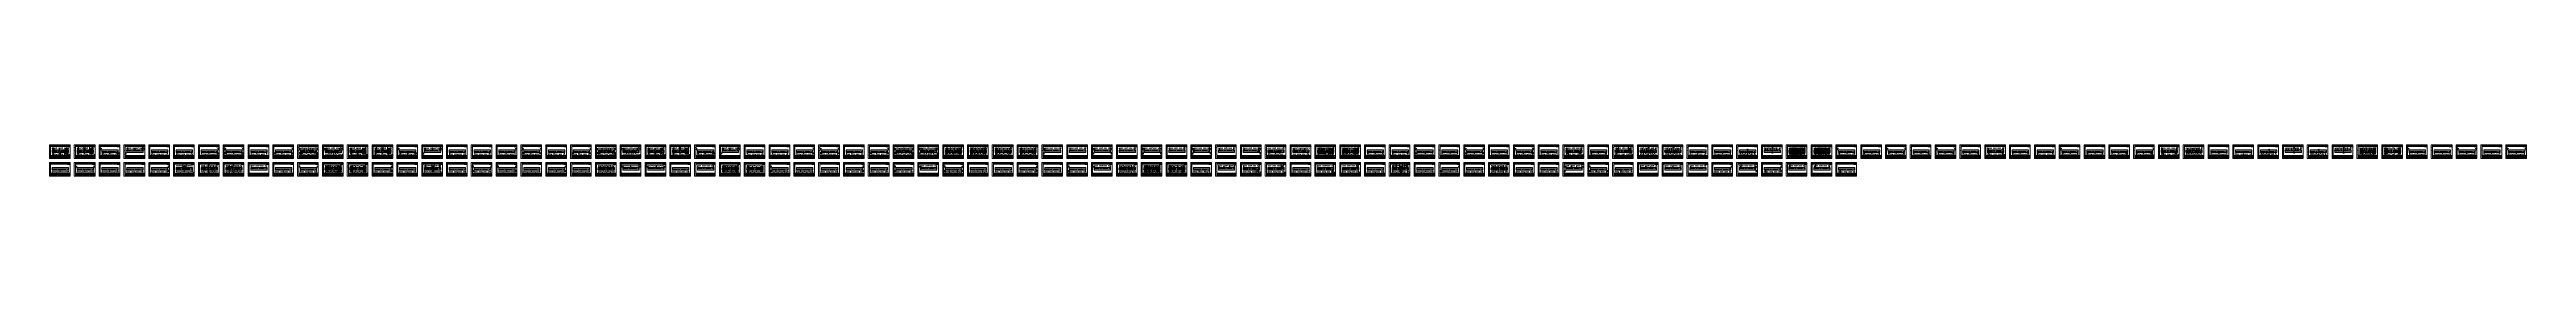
# Model space of a CAD drawing. Extents: x 0 to 30090, y 0 to 380.
import ezdxf
from ezdxf.enums import TextEntityAlignment as Align

# ---------------------------------------------------------------- set-up
doc = ezdxf.new("R2010")
doc.units = 0
doc.header["$LTSCALE"] = 20
doc.header["$MEASUREMENT"] = 0
for name, pattern in [('一点画线', [5.2, 3, -1, 0.2, -1]), ('制弯线', [5.9, 4, -0.5, 0.2, -0.5, 0.2, -0.5]), ('虚线', [2.75, 2, -0.75])]:
    doc.linetypes.add(name, pattern=pattern)
doc.layers.get('0').update_dxf_attribs({"linetype": 'CONTINUOUS', "lineweight": 25})
for name, color, linetype, lineweight in [('1', 7, 'CONTINUOUS', 25), ('2', 7, 'CONTINUOUS', 25), ('4', 7, 'CONTINUOUS', 25), ('5', 7, 'CONTINUOUS', 25)]:
    doc.layers.add(name, color=color, linetype=linetype, lineweight=lineweight)
doc.styles.get("Standard").update_dxf_attribs({"font": 'simplex', "width": 0.7, "bigfont": 'gbhzfs.shx'})

# ---------------------------------------------------------------- blocks, each defined once
blk = doc.blocks.new('孔17.5')
at = {"layer": '5', "color": 7, "linetype": 'Continuous', "lineweight": 13}
for p, q in [((-0.2, -0.2), (0.2, 0.2)), ((-0.2, 0.2), (0.2, -0.2))]:
    blk.add_line(p, q, dxfattribs=at)
blk.add_circle((0, 0), 1, dxfattribs=at)
for radius in [0.9, 0.8, 0.7, 0.6, 0.5, 0.4, 0.3, 0.2, 0.1]:
    blk.add_arc((0, 0), radius, 225, 45, dxfattribs=at)
blk = doc.blocks.new('孔21.5')
at = {"layer": '5', "color": 7, "linetype": 'Continuous', "lineweight": 13}
for p, q in [((-0.2, -0.2), (0.2, 0.2)), ((-0.2, 0.2), (0.2, -0.2))]:
    blk.add_line(p, q, dxfattribs=at)
blk.add_circle((0, 0), 1, dxfattribs=at)
blk = doc.blocks.new('孔23.5')
at = {"layer": '5', "color": 7, "linetype": 'Continuous', "lineweight": 13}
for p, q in [((0, 1), (-0.866, -0.5)), ((-0.2, -0.2), (0.2, 0.2)), ((-0.2, 0.2), (0.2, -0.2)), ((0.866, -0.5), (0, 1)), ((-0.866, -0.5), (0.866, -0.5))]:
    blk.add_line(p, q, dxfattribs=at)
blk.add_circle((0, 0), 1, dxfattribs=at)

msp = doc.modelspace()

# ---------------------------------------------------------------- linework, layer by layer
at = {"color": 8, "linetype": '虚线', "lineweight": 9}
for p, q in [((33, 338), (33, 342)), ((33, 340), (36, 340)), ((36, 338), (36, 342)), ((36, 338), (36, 342)), ((36, 340), (54, 340)), ((54, 338), (54, 342)), ((54, 338), (54, 342)), ((54, 340), (122, 340)), ((122, 338), (122, 342)), ((122, 338), (122, 342)), ((122, 340), (192, 340)), ((192, 338), (192, 342)), ((192, 338), (192, 342)), ((192, 340), (219, 340)), ((219, 338), (219, 342)), ((219, 338), (219, 342)), ((219, 340), (231, 340)), ((231, 338), (231, 342)), ((335, 338), (335, 342)), ((335, 340), (342, 340)), ((342, 338), (342, 342)), ((342, 338), (342, 342)), ((342, 340), (427, 340)), ((427, 338), (427, 342)), ((427, 338), (427, 342)), ((427, 340), (498, 340)), ((498, 338), (498, 342)), ((498, 338), (498, 342)), ((498, 340), (507, 340)), ((507, 338), (507, 342)), ((507, 338), (507, 342)), ((507, 340), (516, 340)), ((516, 338), (516, 342)), ((516, 338), (516, 342)), ((516, 340), (525, 340)), ((525, 338), (525, 342)), ((525, 338), (525, 342)), ((525, 340), (533, 340)), ((533, 338), (533, 342)), ((937, 338), (937, 342)), ((937, 340), (941, 340)), ((941, 338), (941, 342)), ((941, 338), (941, 342)), ((941, 340), (952, 340)), ((952, 338), (952, 342)), ((952, 338), (952, 342)), ((952, 340), (1030, 340)), ((1030, 338), (1030, 342)), ((1030, 338), (1030, 342)), ((1030, 340), (1038, 340)), ((1038, 338), (1038, 342)), ((1038, 338), (1038, 342)), ((1038, 340), (1121, 340)), ((1121, 338), (1121, 342)), ((1121, 338), (1121, 342)), ((1121, 340), (1132, 340)), ((1132, 338), (1132, 342)), ((1132, 338), (1132, 342)), ((1132, 340), (1136, 340)), ((1136, 338), (1136, 342)), ((3047, 338), (3047, 342)), ((3047, 340), (3094, 340)), ((3094, 338), (3094, 342)), ((3094, 338), (3094, 342)), ((3094, 340), (3199, 340)), ((3199, 338), (3199, 342)), ((3199, 338), (3199, 342)), ((3199, 340), (3245, 340)), ((3245, 338), (3245, 342)), ((3349, 338), (3349, 342)), ((3349, 340), (3355, 340)), ((3355, 338), (3355, 342)), ((3355, 338), (3355, 342)), ((3355, 340), (3371, 340)), ((3371, 338), (3371, 342)), ((3371, 338), (3371, 342)), ((3371, 340), (3524, 340)), ((3524, 338), (3524, 342)), ((3524, 338), (3524, 342)), ((3524, 340), (3540, 340)), ((3540, 338), (3540, 342)), ((3540, 338), (3540, 342)), ((3540, 340), (3547, 340)), ((3547, 338), (3547, 342)), ((3650, 338), (3650, 342)), ((3650, 340), (3653, 340)), ((3653, 338), (3653, 342)), ((3653, 338), (3653, 342)), ((3653, 340), (3667, 340)), ((3667, 338), (3667, 342)), ((3667, 338), (3667, 342)), ((3667, 340), (3741, 340)), ((3741, 338), (3741, 342)), ((3741, 338), (3741, 342)), ((3741, 340), (3809, 340)), ((3809, 338), (3809, 342)), ((3809, 338), (3809, 342)), ((3809, 340), (3832, 340)), ((3832, 338), (3832, 342)), ((3832, 338), (3832, 342)), ((3832, 340), (3848, 340)), ((3848, 338), (3848, 342)), ((3952, 338), (3952, 342)), ((3952, 340), (3959, 340)), ((3959, 338), (3959, 342)), ((3959, 338), (3959, 342)), ((3959, 340), (4047, 340)), ((4047, 338), (4047, 342)), ((4047, 338), (4047, 342)), ((4047, 340), (4115, 340)), ((4115, 338), (4115, 342)), ((4115, 338), (4115, 342)), ((4115, 340), (4124, 340)), ((4124, 338), (4124, 342)), ((4124, 338), (4124, 342)), ((4124, 340), (4138, 340)), ((4138, 338), (4138, 342)), ((4138, 338), (4138, 342)), ((4138, 340), (4142, 340)), ((4142, 338), (4142, 342)), ((4142, 338), (4142, 342)), ((4142, 340), (4150, 340)), ((4150, 338), (4150, 342)), ((4554, 338), (4554, 342)), ((4554, 340), (4557, 340)), ((4557, 338), (4557, 342)), ((4557, 338), (4557, 342)), ((4557, 340), (4567, 340)), ((4567, 338), (4567, 342)), ((4567, 338), (4567, 342)), ((4567, 340), (4649, 340)), ((4649, 338), (4649, 342)), ((4649, 338), (4649, 342)), ((4649, 340), (4656, 340)), ((4656, 338), (4656, 342)), ((4656, 338), (4656, 342)), ((4656, 340), (4740, 340)), ((4740, 338), (4740, 342)), ((4740, 338), (4740, 342)), ((4740, 340), (4749, 340)), ((4749, 338), (4749, 342)), ((4749, 338), (4749, 342)), ((4749, 340), (4752, 340)), ((4752, 338), (4752, 342)), ((6664, 338), (6664, 342)), ((6664, 340), (6712, 340)), ((6712, 338), (6712, 342)), ((6712, 338), (6712, 342)), ((6712, 340), (6814, 340)), ((6814, 338), (6814, 342)), ((6814, 338), (6814, 342)), ((6814, 340), (6862, 340)), ((6862, 338), (6862, 342)), ((6965, 338), (6965, 342)), ((6965, 340), (6973, 340)), ((6973, 338), (6973, 342)), ((6973, 338), (6973, 342)), ((6973, 340), (6989, 340)), ((6989, 338), (6989, 342)), ((6989, 338), (6989, 342)), ((6989, 340), (7140, 340)), ((7140, 338), (7140, 342)), ((7140, 338), (7140, 342)), ((7140, 340), (7156, 340)), ((7156, 338), (7156, 342)), ((7156, 338), (7156, 342)), ((7156, 340), (7164, 340)), ((7164, 338), (7164, 342)), ((7267, 338), (7267, 342)), ((7267, 340), (7270, 340)), ((7270, 338), (7270, 342)), ((7270, 338), (7270, 342)), ((7270, 340), (7288, 340)), ((7288, 338), (7288, 342)), ((7288, 338), (7288, 342)), ((7288, 340), (7356, 340)), ((7356, 338), (7356, 342)), ((7356, 338), (7356, 342)), ((7356, 340), (7430, 340)), ((7430, 338), (7430, 342)), ((7430, 338), (7430, 342)), ((7430, 340), (7448, 340)), ((7448, 338), (7448, 342)), ((7448, 338), (7448, 342)), ((7448, 340), (7465, 340)), ((7465, 338), (7465, 342)), ((7568, 338), (7568, 342)), ((7568, 340), (7576, 340)), ((7576, 338), (7576, 342)), ((7576, 338), (7576, 342)), ((7576, 340), (7662, 340)), ((7662, 338), (7662, 342)), ((7662, 338), (7662, 342)), ((7662, 340), (7727, 340)), ((7727, 338), (7727, 342)), ((7727, 338), (7727, 342)), ((7727, 340), (7736, 340)), ((7736, 338), (7736, 342)), ((7736, 338), (7736, 342)), ((7736, 340), (7754, 340)), ((7754, 338), (7754, 342)), ((7754, 338), (7754, 342)), ((7754, 340), (7759, 340)), ((7759, 338), (7759, 342)), ((7759, 338), (7759, 342)), ((7759, 340), (7766, 340)), ((7766, 338), (7766, 342)), ((8171, 338), (8171, 342)), ((8171, 340), (8174, 340)), ((8174, 338), (8174, 342)), ((8174, 338), (8174, 342)), ((8174, 340), (8185, 340)), ((8185, 338), (8185, 342)), ((8185, 338), (8185, 342)), ((8185, 340), (8262, 340)), ((8262, 338), (8262, 342)), ((8262, 338), (8262, 342)), ((8262, 340), (8269, 340)), ((8269, 338), (8269, 342)), ((8269, 338), (8269, 342)), ((8269, 340), (8355, 340)), ((8355, 338), (8355, 342)), ((8355, 338), (8355, 342)), ((8355, 340), (8366, 340)), ((8366, 338), (8366, 342)), ((8366, 338), (8366, 342)), ((8366, 340), (8369, 340)), ((8369, 338), (8369, 342)), ((10281, 338), (10281, 342)), ((10281, 340), (10329, 340)), ((10329, 338), (10329, 342)), ((10329, 338), (10329, 342)), ((10329, 340), (10431, 340)), ((10431, 338), (10431, 342)), ((10431, 338), (10431, 342)), ((10431, 340), (10479, 340)), ((10479, 338), (10479, 342)), ((10582, 338), (10582, 342)), ((10582, 340), (10589, 340)), ((10589, 338), (10589, 342)), ((10589, 338), (10589, 342)), ((10589, 340), (10606, 340)), ((10606, 338), (10606, 342)), ((10606, 338), (10606, 342)), ((10606, 340), (10757, 340)), ((10757, 338), (10757, 342)), ((10757, 338), (10757, 342)), ((10757, 340), (10774, 340)), ((10774, 338), (10774, 342)), ((10774, 338), (10774, 342)), ((10774, 340), (10780, 340)), ((10780, 338), (10780, 342)), ((10884, 338), (10884, 342)), ((10884, 340), (10900, 340)), ((10900, 338), (10900, 342)), ((10900, 338), (10900, 342)), ((10900, 340), (10907, 340)), ((10907, 338), (10907, 342)), ((10907, 338), (10907, 342)), ((10907, 340), (10912, 340)), ((10912, 338), (10912, 342)), ((10912, 338), (10912, 342)), ((10912, 340), (10940, 340)), ((10940, 338), (10940, 342)), ((10940, 338), (10940, 342)), ((10940, 340), (10950, 340)), ((10950, 338), (10950, 342)), ((10950, 338), (10950, 342)), ((10950, 340), (10988, 340)), ((10988, 338), (10988, 342)), ((10988, 338), (10988, 342)), ((10988, 340), (10993, 340)), ((10993, 338), (10993, 342)), ((10993, 338), (10993, 342)), ((10993, 340), (11026, 340)), ((11026, 338), (11026, 342)), ((11026, 338), (11026, 342)), ((11026, 340), (11036, 340)), ((11036, 338), (11036, 342)), ((11036, 338), (11036, 342)), ((11036, 340), (11052, 340)), ((11052, 338), (11052, 342)), ((11052, 338), (11052, 342)), ((11052, 340), (11061, 340)), ((11061, 338), (11061, 342)), ((11061, 338), (11061, 342)), ((11061, 340), (11079, 340)), ((11079, 338), (11079, 342)), ((11079, 338), (11079, 342)), ((11079, 340), (11082, 340)), ((11082, 338), (11082, 342)), ((11185, 338), (11185, 342)), ((11185, 340), (11202, 340)), ((11202, 338), (11202, 342)), ((11202, 338), (11202, 342)), ((11202, 340), (11211, 340)), ((11211, 338), (11211, 342)), ((11211, 338), (11211, 342)), ((11211, 340), (11215, 340)), ((11215, 338), (11215, 342)), ((11215, 338), (11215, 342)), ((11215, 340), (11242, 340)), ((11242, 338), (11242, 342)), ((11242, 338), (11242, 342)), ((11242, 340), (11252, 340)), ((11252, 338), (11252, 342)), ((11252, 338), (11252, 342)), ((11252, 340), (11290, 340)), ((11290, 338), (11290, 342)), ((11290, 338), (11290, 342)), ((11290, 340), (11294, 340)), ((11294, 338), (11294, 342)), ((11294, 338), (11294, 342)), ((11294, 340), (11328, 340)), ((11328, 338), (11328, 342)), ((11328, 338), (11328, 342)), ((11328, 340), (11338, 340)), ((11338, 338), (11338, 342)), ((11338, 338), (11338, 342)), ((11338, 340), (11353, 340)), ((11353, 338), (11353, 342)), ((11353, 338), (11353, 342)), ((11353, 340), (11362, 340)), ((11362, 338), (11362, 342)), ((11362, 338), (11362, 342)), ((11362, 340), (11380, 340)), ((11380, 338), (11380, 342)), ((11380, 338), (11380, 342)), ((11380, 340), (11383, 340)), ((11383, 338), (11383, 342)), ((11486, 338), (11486, 342)), ((11486, 340), (11489, 340)), ((11489, 338), (11489, 342)), ((11489, 338), (11489, 342)), ((11489, 340), (11498, 340)), ((11498, 338), (11498, 342)), ((11498, 338), (11498, 342)), ((11498, 340), (11510, 340)), ((11510, 338), (11510, 342)), ((11510, 338), (11510, 342)), ((11510, 340), (11543, 340)), ((11543, 338), (11543, 342)), ((11543, 338), (11543, 342)), ((11543, 340), (11591, 340)), ((11591, 338), (11591, 342)), ((11591, 338), (11591, 342)), ((11591, 340), (11639, 340)), ((11639, 338), (11639, 342)), ((11639, 338), (11639, 342)), ((11639, 340), (11664, 340)), ((11664, 338), (11664, 342)), ((11664, 338), (11664, 342)), ((11664, 340), (11682, 340)), ((11682, 338), (11682, 342)), ((11682, 338), (11682, 342)), ((11682, 340), (11685, 340)), ((11685, 338), (11685, 342)), ((11788, 338), (11788, 342)), ((11788, 340), (11791, 340)), ((11791, 338), (11791, 342)), ((11791, 338), (11791, 342)), ((11791, 340), (11800, 340)), ((11800, 338), (11800, 342)), ((11800, 338), (11800, 342)), ((11800, 340), (11809, 340)), ((11809, 338), (11809, 342)), ((11809, 338), (11809, 342)), ((11809, 340), (11813, 340)), ((11813, 338), (11813, 342)), ((11813, 338), (11813, 342)), ((11813, 340), (11844, 340)), ((11844, 338), (11844, 342)), ((11844, 338), (11844, 342)), ((11844, 340), (11892, 340)), ((11892, 338), (11892, 342)), ((11892, 338), (11892, 342)), ((11892, 340), (11940, 340)), ((11940, 338), (11940, 342)), ((11940, 338), (11940, 342)), ((11940, 340), (11965, 340)), ((11965, 338), (11965, 342)), ((11965, 338), (11965, 342)), ((11965, 340), (11983, 340)), ((11983, 338), (11983, 342)), ((11983, 338), (11983, 342)), ((11983, 340), (11986, 340)), ((11986, 338), (11986, 342)), ((12089, 338), (12089, 342)), ((12089, 340), (12094, 340)), ((12094, 338), (12094, 342)), ((12094, 338), (12094, 342)), ((12094, 340), (12283, 340)), ((12283, 338), (12283, 342)), ((12283, 338), (12283, 342)), ((12283, 340), (12287, 340)), ((12287, 338), (12287, 342)), ((12391, 338), (12391, 342)), ((12391, 340), (12398, 340)), ((12398, 338), (12398, 342)), ((12398, 338), (12398, 342)), ((12398, 340), (12582, 340)), ((12582, 338), (12582, 342)), ((12582, 338), (12582, 342)), ((12582, 340), (12589, 340)), ((12589, 338), (12589, 342)), ((12692, 338), (12692, 342)), ((12692, 340), (12696, 340)), ((12696, 338), (12696, 342)), ((12696, 338), (12696, 342)), ((12696, 340), (12886, 340)), ((12886, 338), (12886, 342)), ((12886, 338), (12886, 342)), ((12886, 340), (12890, 340)), ((12890, 338), (12890, 342)), ((12993, 338), (12993, 342)), ((12993, 340), (13002, 340)), ((13002, 338), (13002, 342)), ((13002, 338), (13002, 342)), ((13002, 340), (13183, 340)), ((13183, 338), (13183, 342)), ((13183, 338), (13183, 342)), ((13183, 340), (13192, 340)), ((13192, 338), (13192, 342)), ((13295, 338), (13295, 342)), ((13295, 340), (13299, 340)), ((13299, 338), (13299, 342)), ((13299, 338), (13299, 342)), ((13299, 340), (13489, 340)), ((13489, 338), (13489, 342)), ((13489, 338), (13489, 342)), ((13489, 340), (13493, 340)), ((13493, 338), (13493, 342)), ((13596, 338), (13596, 342)), ((13596, 340), (13608, 340)), ((13608, 338), (13608, 342)), ((13608, 338), (13608, 342)), ((13608, 340), (13783, 340)), ((13783, 338), (13783, 342)), ((13783, 338), (13783, 342)), ((13783, 340), (13794, 340)), ((13794, 338), (13794, 342)), ((13898, 338), (13898, 342)), ((13898, 340), (13904, 340)), ((13904, 338), (13904, 342)), ((13904, 338), (13904, 342)), ((13904, 340), (14090, 340)), ((14090, 338), (14090, 342)), ((14090, 338), (14090, 342)), ((14090, 340), (14096, 340)), ((14096, 338), (14096, 342)), ((14199, 338), (14199, 342)), ((14199, 340), (14214, 340)), ((14214, 338), (14214, 342)), ((14214, 338), (14214, 342)), ((14214, 340), (14382, 340)), ((14382, 338), (14382, 342)), ((14382, 338), (14382, 342)), ((14382, 340), (14397, 340)), ((14397, 338), (14397, 342)), ((14500, 338), (14500, 342)), ((14500, 340), (14511, 340)), ((14511, 338), (14511, 342)), ((14511, 338), (14511, 342)), ((14511, 340), (14688, 340)), ((14688, 338), (14688, 342)), ((14688, 338), (14688, 342)), ((14688, 340), (14699, 340)), ((14699, 338), (14699, 342)), ((14802, 338), (14802, 342)), ((14802, 340), (14986, 340)), ((14986, 338), (14986, 342)), ((14986, 338), (14986, 342)), ((14986, 340), (15000, 340)), ((15000, 338), (15000, 342)), ((15103, 338), (15103, 342)), ((15103, 340), (15117, 340)), ((15117, 338), (15117, 342)), ((15117, 338), (15117, 342)), ((15117, 340), (15198, 340)), ((15198, 338), (15198, 342)), ((15198, 338), (15198, 342)), ((15198, 340), (15247, 340)), ((15247, 338), (15247, 342)), ((15247, 338), (15247, 342)), ((15247, 340), (15301, 340)), ((15301, 338), (15301, 342)), ((15405, 338), (15405, 342)), ((15405, 340), (15412, 340)), ((15412, 338), (15412, 342)), ((15412, 338), (15412, 342)), ((15412, 340), (15430, 340)), ((15430, 338), (15430, 342)), ((15430, 338), (15430, 342)), ((15430, 340), (15435, 340)), ((15435, 338), (15435, 342)), ((15435, 338), (15435, 342)), ((15435, 340), (15448, 340)), ((15448, 338), (15448, 342)), ((15448, 338), (15448, 342)), ((15448, 340), (15466, 340)), ((15466, 338), (15466, 342)), ((15466, 338), (15466, 342)), ((15466, 340), (15475, 340)), ((15475, 338), (15475, 342)), ((15475, 338), (15475, 342)), ((15475, 340), (15488, 340)), ((15488, 338), (15488, 342)), ((15488, 338), (15488, 342)), ((15488, 340), (15493, 340)), ((15493, 338), (15493, 342)), ((15493, 338), (15493, 342)), ((15493, 340), (15518, 340)), ((15518, 338), (15518, 342)), ((15518, 338), (15518, 342)), ((15518, 340), (15537, 340)), ((15537, 338), (15537, 342)), ((15537, 338), (15537, 342)), ((15537, 340), (15541, 340)), ((15541, 338), (15541, 342)), ((15541, 338), (15541, 342)), ((15541, 340), (15550, 340)), ((15550, 338), (15550, 342)), ((15550, 338), (15550, 342)), ((15550, 340), (15564, 340)), ((15564, 338), (15564, 342)), ((15564, 338), (15564, 342)), ((15564, 340), (15573, 340)), ((15573, 338), (15573, 342)), ((15573, 338), (15573, 342)), ((15573, 340), (15600, 340)), ((15600, 338), (15600, 342)), ((15600, 338), (15600, 342)), ((15600, 340), (15603, 340)), ((15603, 338), (15603, 342)), ((15706, 338), (15706, 342)), ((15706, 340), (15714, 340)), ((15714, 338), (15714, 342)), ((15714, 338), (15714, 342)), ((15714, 340), (15732, 340)), ((15732, 338), (15732, 342)), ((15732, 338), (15732, 342)), ((15732, 340), (15743, 340)), ((15743, 338), (15743, 342)), ((15743, 338), (15743, 342)), ((15743, 340), (15752, 340)), ((15752, 338), (15752, 342)), ((15752, 338), (15752, 342)), ((15752, 340), (15770, 340)), ((15770, 338), (15770, 342)), ((15770, 338), (15770, 342)), ((15770, 340), (15794, 340)), ((15794, 338), (15794, 342)), ((15794, 338), (15794, 342)), ((15794, 340), (15839, 340)), ((15839, 338), (15839, 342)), ((15839, 338), (15839, 342)), ((15839, 340), (15852, 340)), ((15852, 338), (15852, 342)), ((15852, 338), (15852, 342)), ((15852, 340), (15865, 340)), ((15865, 338), (15865, 342)), ((15865, 338), (15865, 342)), ((15865, 340), (15874, 340)), ((15874, 338), (15874, 342)), ((15874, 338), (15874, 342)), ((15874, 340), (15901, 340)), ((15901, 338), (15901, 342)), ((15901, 338), (15901, 342)), ((15901, 340), (15904, 340)), ((15904, 338), (15904, 342)), ((18419, 338), (18419, 342)), ((18419, 340), (18425, 340)), ((18425, 338), (18425, 342)), ((18425, 338), (18425, 342)), ((18425, 340), (18437, 340)), ((18437, 338), (18437, 342)), ((18437, 338), (18437, 342)), ((18437, 340), (18598, 340)), ((18598, 338), (18598, 342)), ((18598, 338), (18598, 342)), ((18598, 340), (18611, 340)), ((18611, 338), (18611, 342)), ((18611, 338), (18611, 342)), ((18611, 340), (18617, 340)), ((18617, 338), (18617, 342)), ((19022, 338), (19022, 342)), ((19022, 340), (19049, 340)), ((19049, 338), (19049, 342)), ((19049, 338), (19049, 342)), ((19049, 340), (19192, 340)), ((19192, 338), (19192, 342)), ((19192, 338), (19192, 342)), ((19192, 340), (19220, 340)), ((19220, 338), (19220, 342)), ((19323, 338), (19323, 342)), ((19323, 340), (19402, 340)), ((19402, 338), (19402, 342)), ((19402, 338), (19402, 342)), ((19402, 340), (19455, 340)), ((19455, 338), (19455, 342)), ((19455, 338), (19455, 342)), ((19455, 340), (19508, 340)), ((19508, 338), (19508, 342)), ((19508, 338), (19508, 342)), ((19508, 340), (19521, 340)), ((19521, 338), (19521, 342)), ((19624, 338), (19624, 342)), ((19624, 340), (19704, 340)), ((19704, 338), (19704, 342)), ((19704, 338), (19704, 342)), ((19704, 340), (19756, 340)), ((19756, 338), (19756, 342)), ((19756, 338), (19756, 342)), ((19756, 340), (19809, 340)), ((19809, 338), (19809, 342)), ((19809, 338), (19809, 342)), ((19809, 340), (19822, 340)), ((19822, 338), (19822, 342)), ((20830, 338), (20830, 342)), ((20830, 340), (20843, 340)), ((20843, 338), (20843, 342)), ((20843, 338), (20843, 342)), ((20843, 340), (20868, 340)), ((20868, 338), (20868, 342)), ((20868, 338), (20868, 342)), ((20868, 340), (20902, 340)), ((20902, 338), (20902, 342)), ((20902, 338), (20902, 342)), ((20902, 340), (20951, 340)), ((20951, 338), (20951, 342)), ((20951, 338), (20951, 342)), ((20951, 340), (21013, 340)), ((21013, 338), (21013, 342)), ((21013, 338), (21013, 342)), ((21013, 340), (21028, 340)), ((21028, 338), (21028, 342)), ((21131, 338), (21131, 342)), ((21131, 340), (21160, 340)), ((21160, 338), (21160, 342)), ((21160, 338), (21160, 342)), ((21160, 340), (21166, 340)), ((21166, 338), (21166, 342)), ((21166, 338), (21166, 342)), ((21166, 340), (21175, 340)), ((21175, 338), (21175, 342)), ((21175, 338), (21175, 342)), ((21175, 340), (21178, 340)), ((21178, 338), (21178, 342)), ((21178, 338), (21178, 342)), ((21178, 340), (21181, 340)), ((21181, 338), (21181, 342)), ((21181, 338), (21181, 342)), ((21181, 340), (21187, 340)), ((21187, 338), (21187, 342)), ((21187, 338), (21187, 342)), ((21187, 340), (21192, 340)), ((21192, 338), (21192, 342)), ((21192, 338), (21192, 342)), ((21192, 340), (21198, 340)), ((21198, 338), (21198, 342)), ((21198, 338), (21198, 342)), ((21198, 340), (21201, 340)), ((21201, 338), (21201, 342)), ((21201, 338), (21201, 342)), ((21201, 340), (21207, 340)), ((21207, 338), (21207, 342)), ((21207, 338), (21207, 342)), ((21207, 340), (21213, 340)), ((21213, 338), (21213, 342)), ((21213, 338), (21213, 342)), ((21213, 340), (21225, 340)), ((21225, 338), (21225, 342)), ((21225, 338), (21225, 342)), ((21225, 340), (21227, 340)), ((21227, 338), (21227, 342)), ((21227, 338), (21227, 342)), ((21227, 340), (21233, 340)), ((21233, 338), (21233, 342)), ((21233, 338), (21233, 342)), ((21233, 340), (21236, 340)), ((21236, 338), (21236, 342)), ((21236, 338), (21236, 342)), ((21236, 340), (21259, 340)), ((21259, 338), (21259, 342)), ((21259, 338), (21259, 342)), ((21259, 340), (21265, 340)), ((21265, 338), (21265, 342)), ((21265, 338), (21265, 342)), ((21265, 340), (21268, 340)), ((21268, 338), (21268, 342)), ((21268, 338), (21268, 342)), ((21268, 340), (21274, 340)), ((21274, 338), (21274, 342)), ((21274, 338), (21274, 342)), ((21274, 340), (21280, 340)), ((21280, 338), (21280, 342)), ((21280, 338), (21280, 342)), ((21280, 340), (21286, 340)), ((21286, 338), (21286, 342)), ((21286, 338), (21286, 342)), ((21286, 340), (21292, 340)), ((21292, 338), (21292, 342)), ((21292, 338), (21292, 342)), ((21292, 340), (21294, 340)), ((21294, 338), (21294, 342)), ((21294, 338), (21294, 342)), ((21294, 340), (21303, 340)), ((21303, 338), (21303, 342)), ((21303, 338), (21303, 342)), ((21303, 340), (21326, 340)), ((21326, 338), (21326, 342)), ((21326, 338), (21326, 342)), ((21326, 340), (21329, 340)), ((21329, 338), (21329, 342)), ((21433, 338), (21433, 342)), ((21433, 340), (21472, 340)), ((21472, 338), (21472, 342)), ((21472, 338), (21472, 342)), ((21472, 340), (21475, 340)), ((21475, 338), (21475, 342)), ((21475, 338), (21475, 342)), ((21475, 340), (21483, 340)), ((21483, 338), (21483, 342)), ((21483, 338), (21483, 342)), ((21483, 340), (21495, 340)), ((21495, 338), (21495, 342)), ((21495, 338), (21495, 342)), ((21495, 340), (21499, 340)), ((21499, 338), (21499, 342)), ((21499, 338), (21499, 342)), ((21499, 340), (21503, 340)), ((21503, 338), (21503, 342)), ((21503, 338), (21503, 342)), ((21503, 340), (21510, 340)), ((21510, 338), (21510, 342)), ((21510, 338), (21510, 342)), ((21510, 340), (21514, 340)), ((21514, 338), (21514, 342)), ((21514, 338), (21514, 342)), ((21514, 340), (21530, 340)), ((21530, 338), (21530, 342)), ((21530, 338), (21530, 342)), ((21530, 340), (21538, 340)), ((21538, 338), (21538, 342)), ((21538, 338), (21538, 342)), ((21538, 340), (21561, 340)), ((21561, 338), (21561, 342)), ((21561, 338), (21561, 342)), ((21561, 340), (21569, 340)), ((21569, 338), (21569, 342)), ((21569, 338), (21569, 342)), ((21569, 340), (21576, 340)), ((21576, 338), (21576, 342)), ((21576, 338), (21576, 342)), ((21576, 340), (21580, 340)), ((21580, 338), (21580, 342)), ((21580, 338), (21580, 342)), ((21580, 340), (21588, 340)), ((21588, 338), (21588, 342)), ((21588, 338), (21588, 342)), ((21588, 340), (21596, 340)), ((21596, 338), (21596, 342)), ((21596, 338), (21596, 342)), ((21596, 340), (21627, 340)), ((21627, 338), (21627, 342)), ((21627, 338), (21627, 342)), ((21627, 340), (21631, 340)), ((21631, 338), (21631, 342)), ((23543, 338), (23543, 342)), ((23543, 340), (23546, 340)), ((23546, 338), (23546, 342)), ((23546, 338), (23546, 342)), ((23546, 340), (23555, 340)), ((23555, 338), (23555, 342)), ((23555, 338), (23555, 342)), ((23555, 340), (23729, 340)), ((23729, 338), (23729, 342)), ((23729, 338), (23729, 342)), ((23729, 340), (23738, 340)), ((23738, 338), (23738, 342)), ((23738, 338), (23738, 342)), ((23738, 340), (23741, 340)), ((23741, 338), (23741, 342)), ((25652, 338), (25652, 342)), ((25652, 340), (25657, 340)), ((25657, 338), (25657, 342)), ((25657, 338), (25657, 342)), ((25657, 340), (25667, 340)), ((25667, 338), (25667, 342)), ((25667, 338), (25667, 342)), ((25667, 340), (25836, 340)), ((25836, 338), (25836, 342)), ((25836, 338), (25836, 342)), ((25836, 340), (25846, 340)), ((25846, 338), (25846, 342)), ((25846, 338), (25846, 342)), ((25846, 340), (25850, 340)), ((25850, 338), (25850, 342)), ((25954, 338), (25954, 342)), ((25954, 340), (26051, 340)), ((26051, 338), (26051, 342)), ((26051, 338), (26051, 342)), ((26051, 340), (26084, 340)), ((26084, 338), (26084, 342)), ((26084, 338), (26084, 342)), ((26084, 340), (26142, 340)), ((26142, 338), (26142, 342)), ((26142, 338), (26142, 342)), ((26142, 340), (26152, 340)), ((26152, 338), (26152, 342)), ((27159, 338), (27159, 342)), ((27159, 340), (27171, 340)), ((27171, 338), (27171, 342)), ((27171, 338), (27171, 342)), ((27171, 340), (27195, 340)), ((27195, 338), (27195, 342)), ((27195, 338), (27195, 342)), ((27195, 340), (27235, 340)), ((27235, 338), (27235, 342)), ((27235, 338), (27235, 342)), ((27235, 340), (27286, 340)), ((27286, 338), (27286, 342)), ((27286, 338), (27286, 342)), ((27286, 340), (27343, 340)), ((27343, 338), (27343, 342)), ((27343, 338), (27343, 342)), ((27343, 340), (27357, 340)), ((27357, 338), (27357, 342)), ((27762, 338), (27762, 342)), ((27762, 340), (27774, 340)), ((27774, 338), (27774, 342)), ((27774, 338), (27774, 342)), ((27774, 340), (27798, 340)), ((27798, 338), (27798, 342)), ((27798, 338), (27798, 342)), ((27798, 340), (27838, 340)), ((27838, 338), (27838, 342)), ((27838, 338), (27838, 342)), ((27838, 340), (27889, 340)), ((27889, 338), (27889, 342)), ((27889, 338), (27889, 342)), ((27889, 340), (27946, 340)), ((27946, 338), (27946, 342)), ((27946, 338), (27946, 342)), ((27946, 340), (27960, 340)), ((27960, 338), (27960, 342)), ((28064, 338), (28064, 342)), ((28064, 340), (28067, 340)), ((28067, 338), (28067, 342)), ((28067, 338), (28067, 342)), ((28067, 340), (28085, 340)), ((28085, 338), (28085, 342)), ((28085, 338), (28085, 342)), ((28085, 340), (28094, 340)), ((28094, 338), (28094, 342)), ((28094, 338), (28094, 342)), ((28094, 340), (28099, 340)), ((28099, 338), (28099, 342)), ((28099, 338), (28099, 342)), ((28099, 340), (28121, 340)), ((28121, 338), (28121, 342)), ((28121, 338), (28121, 342)), ((28121, 340), (28144, 340)), ((28144, 338), (28144, 342)), ((28144, 338), (28144, 342)), ((28144, 340), (28150, 340)), ((28150, 338), (28150, 342)), ((28150, 338), (28150, 342)), ((28150, 340), (28179, 340)), ((28179, 338), (28179, 342)), ((28179, 338), (28179, 342)), ((28179, 340), (28189, 340)), ((28189, 338), (28189, 342)), ((28189, 338), (28189, 342)), ((28189, 340), (28208, 340)), ((28208, 338), (28208, 342)), ((28208, 338), (28208, 342)), ((28208, 340), (28227, 340)), ((28227, 338), (28227, 342)), ((28227, 338), (28227, 342)), ((28227, 340), (28232, 340)), ((28232, 338), (28232, 342)), ((28232, 338), (28232, 342)), ((28232, 340), (28241, 340)), ((28241, 338), (28241, 342)), ((28241, 338), (28241, 342)), ((28241, 340), (28259, 340)), ((28259, 338), (28259, 342)), ((28259, 338), (28259, 342)), ((28259, 340), (28262, 340)), ((28262, 338), (28262, 342)), ((28365, 338), (28365, 342)), ((28365, 340), (28368, 340)), ((28368, 338), (28368, 342)), ((28368, 338), (28368, 342)), ((28368, 340), (28386, 340)), ((28386, 338), (28386, 342)), ((28386, 338), (28386, 342)), ((28386, 340), (28400, 340)), ((28400, 338), (28400, 342)), ((28400, 338), (28400, 342)), ((28400, 340), (28536, 340)), ((28536, 338), (28536, 342)), ((28536, 338), (28536, 342)), ((28536, 340), (28542, 340)), ((28542, 338), (28542, 342)), ((28542, 338), (28542, 342)), ((28542, 340), (28560, 340)), ((28560, 338), (28560, 342)), ((28560, 338), (28560, 342)), ((28560, 340), (28563, 340)), ((28563, 338), (28563, 342)), ((33, 268), (33, 266)), ((33, 268), (41, 268)), ((33, 54), (33, 50)), ((33, 52), (36, 52)), ((36, 54), (36, 50)), ((36, 54), (36, 50)), ((36, 52), (128, 52)), ((41, 268), (41, 266)), ((41, 268), (41, 266)), ((41, 268), (126, 268)), ((126, 268), (126, 266)), ((126, 268), (126, 266)), ((126, 268), (197, 268)), ((128, 54), (128, 50)), ((128, 54), (128, 50)), ((128, 52), (228, 52)), ((197, 268), (197, 266)), ((197, 268), (197, 266)), ((197, 268), (206, 268)), ((206, 268), (206, 266)), ((206, 268), (206, 266)), ((206, 268), (215, 268)), ((215, 268), (215, 266)), ((215, 268), (215, 266)), ((215, 268), (224, 268)), ((224, 268), (224, 266)), ((224, 268), (224, 266)), ((224, 268), (231, 268)), ((228, 54), (228, 50)), ((228, 54), (228, 50)), ((228, 52), (231, 52)), ((231, 268), (231, 266)), ((231, 54), (231, 50)), ((335, 268), (335, 266)), ((335, 268), (338, 268)), ((335, 54), (335, 50)), ((335, 52), (338, 52)), ((338, 268), (338, 266)), ((338, 268), (338, 266)), ((338, 268), (356, 268)), ((338, 54), (338, 50)), ((338, 54), (338, 50)), ((338, 52), (429, 52)), ((356, 268), (356, 266)), ((356, 268), (356, 266)), ((356, 268), (423, 268)), ((423, 268), (423, 266)), ((423, 268), (423, 266)), ((423, 268), (494, 268)), ((429, 54), (429, 50)), ((429, 54), (429, 50)), ((429, 52), (530, 52)), ((494, 268), (494, 266)), ((494, 268), (494, 266)), ((494, 268), (521, 268)), ((521, 268), (521, 266)), ((521, 268), (521, 266)), ((521, 268), (533, 268)), ((530, 54), (530, 50)), ((530, 54), (530, 50)), ((530, 52), (533, 52)), ((533, 268), (533, 266)), ((533, 54), (533, 50)), ((636, 268), (636, 266)), ((636, 268), (639, 268)), ((636, 54), (636, 50)), ((636, 52), (639, 52)), ((639, 268), (639, 266)), ((639, 268), (639, 266)), ((639, 268), (651, 268)), ((639, 54), (639, 50)), ((639, 54), (639, 50)), ((639, 52), (730, 52)), ((651, 268), (651, 266)), ((651, 268), (651, 266)), ((651, 268), (729, 268)), ((729, 268), (729, 266)), ((729, 268), (729, 266)), ((729, 268), (737, 268)), ((730, 54), (730, 50)), ((730, 54), (730, 50)), ((730, 52), (831, 52)), ((737, 268), (737, 266)), ((737, 268), (737, 266)), ((737, 268), (820, 268)), ((820, 268), (820, 266)), ((820, 268), (820, 266)), ((820, 268), (831, 268)), ((831, 268), (831, 266)), ((831, 268), (831, 266)), ((831, 268), (834, 268)), ((831, 54), (831, 50)), ((831, 54), (831, 50)), ((831, 52), (834, 52)), ((834, 268), (834, 266)), ((834, 54), (834, 50)), ((937, 54), (937, 50)), ((937, 52), (941, 52)), ((941, 54), (941, 50)), ((941, 54), (941, 50)), ((941, 52), (1132, 52)), ((1132, 54), (1132, 50)), ((1132, 54), (1132, 50)), ((1132, 52), (1136, 52)), ((1136, 54), (1136, 50)), ((1239, 268), (1239, 266)), ((1239, 268), (1244, 268)), ((1239, 54), (1239, 50)), ((1239, 52), (1243, 52)), ((1243, 54), (1243, 50)), ((1243, 54), (1243, 50)), ((1243, 52), (1433, 52)), ((1244, 268), (1244, 266)), ((1244, 268), (1244, 266)), ((1244, 268), (1432, 268)), ((1432, 268), (1432, 266)), ((1432, 268), (1432, 266)), ((1432, 268), (1437, 268)), ((1433, 54), (1433, 50)), ((1433, 54), (1433, 50)), ((1433, 52), (1437, 52)), ((1437, 268), (1437, 266)), ((1437, 54), (1437, 50)), ((1540, 268), (1540, 266)), ((1540, 268), (1549, 268)), ((1540, 124), (1540, 126)), ((1540, 124), (1629, 124)), ((1540, 54), (1540, 50)), ((1540, 52), (1544, 52)), ((1544, 54), (1544, 50)), ((1544, 54), (1544, 50)), ((1544, 52), (1634, 52)), ((1549, 268), (1549, 266)), ((1549, 268), (1549, 266)), ((1549, 268), (1729, 268)), ((1629, 124), (1629, 126)), ((1629, 124), (1629, 126)), ((1629, 124), (1650, 124)), ((1634, 54), (1634, 50)), ((1634, 54), (1634, 50)), ((1634, 52), (1644, 52)), ((1644, 54), (1644, 50)), ((1644, 54), (1644, 50)), ((1644, 52), (1735, 52)), ((1650, 124), (1650, 126)), ((1650, 124), (1650, 126)), ((1650, 124), (1738, 124)), ((1729, 268), (1729, 266)), ((1729, 268), (1729, 266)), ((1729, 268), (1738, 268)), ((1735, 54), (1735, 50)), ((1735, 54), (1735, 50)), ((1735, 52), (1738, 52)), ((1738, 268), (1738, 266)), ((1738, 124), (1738, 126)), ((1738, 54), (1738, 50)), ((1842, 268), (1842, 266)), ((1842, 268), (1845, 268)), ((1842, 124), (1842, 126)), ((1842, 124), (1851, 124)), ((1842, 54), (1842, 50)), ((1842, 52), (1851, 52)), ((1845, 268), (1845, 266)), ((1845, 268), (1845, 266)), ((1845, 268), (1936, 268)), ((1851, 124), (1851, 126)), ((1851, 124), (1851, 126)), ((1851, 124), (1915, 124)), ((1851, 54), (1851, 50)), ((1851, 54), (1851, 50)), ((1851, 52), (1915, 52)), ((1915, 124), (1915, 126)), ((1915, 124), (1915, 126)), ((1915, 124), (1954, 124)), ((1915, 54), (1915, 50)), ((1915, 54), (1915, 50)), ((1915, 52), (1944, 52)), ((1936, 268), (1936, 266)), ((1936, 268), (1936, 266)), ((1936, 268), (2036, 268)), ((1944, 54), (1944, 50)), ((1944, 54), (1944, 50)), ((1944, 52), (2040, 52)), ((1954, 124), (1954, 126)), ((1954, 124), (1954, 126)), ((1954, 124), (2030, 124)), ((2030, 124), (2030, 126)), ((2030, 124), (2030, 126)), ((2030, 124), (2040, 124)), ((2036, 268), (2036, 266)), ((2036, 268), (2036, 266)), ((2036, 268), (2040, 268)), ((2040, 268), (2040, 266)), ((2040, 124), (2040, 126)), ((2040, 54), (2040, 50)), ((2143, 268), (2143, 266)), ((2143, 268), (2147, 268)), ((2143, 124), (2143, 126)), ((2143, 124), (2153, 124)), ((2143, 54), (2143, 50)), ((2143, 52), (2153, 52)), ((2147, 268), (2147, 266)), ((2147, 268), (2147, 266)), ((2147, 268), (2237, 268)), ((2153, 124), (2153, 126)), ((2153, 124), (2153, 126)), ((2153, 124), (2217, 124)), ((2153, 54), (2153, 50)), ((2153, 54), (2153, 50)), ((2153, 52), (2217, 52)), ((2217, 124), (2217, 126)), ((2217, 124), (2217, 126)), ((2217, 124), (2255, 124)), ((2217, 54), (2217, 50)), ((2217, 54), (2217, 50)), ((2217, 52), (2245, 52)), ((2237, 268), (2237, 266)), ((2237, 268), (2237, 266)), ((2237, 268), (2337, 268)), ((2245, 54), (2245, 50)), ((2245, 54), (2245, 50)), ((2245, 52), (2341, 52)), ((2255, 124), (2255, 126)), ((2255, 124), (2255, 126)), ((2255, 124), (2332, 124)), ((2332, 124), (2332, 126)), ((2332, 124), (2332, 126)), ((2332, 124), (2341, 124)), ((2337, 268), (2337, 266)), ((2337, 268), (2337, 266)), ((2337, 268), (2341, 268)), ((2341, 268), (2341, 266)), ((2341, 124), (2341, 126)), ((2341, 54), (2341, 50)), ((2444, 268), (2444, 266)), ((2444, 268), (2449, 268)), ((2444, 124), (2444, 126)), ((2444, 124), (2449, 124)), ((2449, 268), (2449, 266)), ((2449, 268), (2449, 266)), ((2449, 268), (2520, 268)), ((2449, 124), (2449, 126)), ((2449, 124), (2449, 126)), ((2449, 124), (2638, 124)), ((2520, 268), (2520, 266)), ((2520, 268), (2520, 266)), ((2520, 268), (2638, 268)), ((2638, 268), (2638, 266)), ((2638, 268), (2638, 266)), ((2638, 268), (2643, 268)), ((2638, 124), (2638, 126)), ((2638, 124), (2638, 126)), ((2638, 124), (2643, 124)), ((2643, 268), (2643, 266)), ((2643, 124), (2643, 126)), ((2746, 268), (2746, 266)), ((2746, 268), (2750, 268)), ((2746, 54), (2746, 50)), ((2746, 52), (2749, 52)), ((2749, 54), (2749, 50)), ((2749, 54), (2749, 50)), ((2749, 52), (2941, 52)), ((2750, 268), (2750, 266)), ((2750, 268), (2750, 266)), ((2750, 268), (2821, 268)), ((2821, 268), (2821, 266)), ((2821, 268), (2821, 266)), ((2821, 268), (2940, 268)), ((2940, 268), (2940, 266)), ((2940, 268), (2940, 266)), ((2940, 268), (2944, 268)), ((2941, 54), (2941, 50)), ((2941, 54), (2941, 50)), ((2941, 52), (2944, 52)), ((2944, 268), (2944, 266)), ((2944, 54), (2944, 50)), ((3047, 268), (3047, 266)), ((3047, 268), (3054, 268)), ((3047, 54), (3047, 50)), ((3047, 52), (3050, 52)), ((3050, 54), (3050, 50)), ((3050, 54), (3050, 50)), ((3050, 52), (3242, 52)), ((3054, 268), (3054, 266)), ((3054, 268), (3054, 266)), ((3054, 268), (3070, 268)), ((3070, 268), (3070, 266)), ((3070, 268), (3070, 266)), ((3070, 268), (3223, 268)), ((3223, 268), (3223, 266)), ((3223, 268), (3223, 266)), ((3223, 268), (3239, 268)), ((3239, 268), (3239, 266)), ((3239, 268), (3239, 266)), ((3239, 268), (3245, 268)), ((3242, 54), (3242, 50)), ((3242, 54), (3242, 50)), ((3242, 52), (3245, 52)), ((3245, 268), (3245, 266)), ((3245, 54), (3245, 50)), ((3349, 268), (3349, 266)), ((3349, 268), (3394, 268)), ((3349, 124), (3349, 126)), ((3349, 124), (3352, 124)), ((3349, 54), (3349, 50)), ((3349, 52), (3352, 52)), ((3352, 124), (3352, 126)), ((3352, 124), (3352, 126)), ((3352, 124), (3370, 124)), ((3352, 54), (3352, 50)), ((3352, 54), (3352, 50)), ((3352, 52), (3370, 52)), ((3370, 124), (3370, 126)), ((3370, 124), (3370, 126)), ((3370, 124), (3374, 124)), ((3370, 54), (3370, 50)), ((3370, 54), (3370, 50)), ((3370, 52), (3374, 52)), ((3374, 124), (3374, 126)), ((3374, 124), (3374, 126)), ((3374, 124), (3383, 124)), ((3374, 54), (3374, 50)), ((3374, 54), (3374, 50)), ((3374, 52), (3383, 52)), ((3383, 124), (3383, 126)), ((3383, 124), (3383, 126)), ((3383, 124), (3388, 124)), ((3383, 54), (3383, 50)), ((3383, 54), (3383, 50)), ((3383, 52), (3392, 52)), ((3388, 124), (3388, 126)), ((3388, 124), (3388, 126)), ((3388, 124), (3407, 124)), ((3392, 54), (3392, 50)), ((3392, 54), (3392, 50)), ((3392, 52), (3415, 52)), ((3394, 268), (3394, 266)), ((3394, 268), (3394, 266)), ((3394, 268), (3501, 268)), ((3407, 124), (3407, 126)), ((3407, 124), (3407, 126)), ((3407, 124), (3415, 124)), ((3415, 124), (3415, 126)), ((3415, 124), (3415, 126)), ((3415, 124), (3437, 124)), ((3415, 54), (3415, 50)), ((3415, 54), (3415, 50)), ((3415, 52), (3422, 52)), ((3422, 54), (3422, 50)), ((3422, 54), (3422, 50)), ((3422, 52), (3453, 52)), ((3437, 124), (3437, 126)), ((3437, 124), (3437, 126)), ((3437, 124), (3464, 124)), ((3453, 54), (3453, 50)), ((3453, 54), (3453, 50)), ((3453, 52), (3464, 52)), ((3464, 124), (3464, 126)), ((3464, 124), (3464, 126)), ((3464, 124), (3469, 124)), ((3464, 54), (3464, 50)), ((3464, 54), (3464, 50)), ((3464, 52), (3481, 52)), ((3469, 124), (3469, 126)), ((3469, 124), (3469, 126)), ((3469, 124), (3494, 124)), ((3481, 54), (3481, 50)), ((3481, 54), (3481, 50)), ((3481, 52), (3499, 52)), ((3494, 124), (3494, 126)), ((3494, 124), (3494, 126)), ((3494, 124), (3503, 124)), ((3499, 54), (3499, 50)), ((3499, 54), (3499, 50)), ((3499, 52), (3503, 52)), ((3501, 268), (3501, 266)), ((3501, 268), (3501, 266)), ((3501, 268), (3547, 268)), ((3503, 124), (3503, 126)), ((3503, 124), (3503, 126)), ((3503, 124), (3512, 124)), ((3503, 54), (3503, 50)), ((3503, 54), (3503, 50)), ((3503, 52), (3512, 52)), ((3512, 124), (3512, 126)), ((3512, 124), (3512, 126)), ((3512, 124), (3517, 124)), ((3512, 54), (3512, 50)), ((3512, 54), (3512, 50)), ((3512, 52), (3521, 52)), ((3517, 124), (3517, 126)), ((3517, 124), (3517, 126)), ((3517, 124), (3526, 124)), ((3521, 54), (3521, 50)), ((3521, 54), (3521, 50)), ((3521, 52), (3526, 52)), ((3526, 124), (3526, 126)), ((3526, 124), (3526, 126)), ((3526, 124), (3544, 124)), ((3526, 54), (3526, 50)), ((3526, 54), (3526, 50)), ((3526, 52), (3544, 52)), ((3544, 124), (3544, 126)), ((3544, 124), (3544, 126)), ((3544, 124), (3547, 124)), ((3544, 54), (3544, 50)), ((3544, 54), (3544, 50)), ((3544, 52), (3547, 52)), ((3547, 268), (3547, 266)), ((3547, 124), (3547, 126)), ((3547, 54), (3547, 50)), ((3650, 268), (3650, 266)), ((3650, 268), (3658, 268)), ((3650, 124), (3650, 126)), ((3650, 124), (3653, 124)), ((3650, 54), (3650, 50)), ((3650, 52), (3653, 52)), ((3653, 124), (3653, 126)), ((3653, 124), (3653, 126)), ((3653, 124), (3671, 124)), ((3653, 54), (3653, 50)), ((3653, 54), (3653, 50)), ((3653, 52), (3671, 52)), ((3658, 268), (3658, 266)), ((3658, 268), (3658, 266)), ((3658, 268), (3745, 268)), ((3671, 124), (3671, 126)), ((3671, 124), (3671, 126)), ((3671, 124), (3676, 124)), ((3671, 54), (3671, 50)), ((3671, 54), (3671, 50)), ((3671, 52), (3676, 52)), ((3676, 124), (3676, 126)), ((3676, 124), (3676, 126)), ((3676, 124), (3685, 124)), ((3676, 54), (3676, 50)), ((3676, 54), (3676, 50)), ((3676, 52), (3685, 52)), ((3685, 124), (3685, 126)), ((3685, 124), (3685, 126)), ((3685, 124), (3716, 124)), ((3685, 54), (3685, 50)), ((3685, 54), (3685, 50)), ((3685, 52), (3716, 52)), ((3716, 124), (3716, 126)), ((3716, 124), (3716, 126)), ((3716, 124), (3766, 124)), ((3716, 54), (3716, 50)), ((3716, 54), (3716, 50)), ((3716, 52), (3766, 52)), ((3745, 268), (3745, 266)), ((3745, 268), (3745, 266)), ((3745, 268), (3814, 268)), ((3766, 124), (3766, 126)), ((3766, 124), (3766, 126)), ((3766, 124), (3813, 124)), ((3766, 54), (3766, 50)), ((3766, 54), (3766, 50)), ((3766, 52), (3813, 52)), ((3813, 124), (3813, 126)), ((3813, 124), (3813, 126)), ((3813, 124), (3822, 124)), ((3813, 54), (3813, 50)), ((3813, 54), (3813, 50)), ((3813, 52), (3822, 52)), ((3814, 268), (3814, 266)), ((3814, 268), (3814, 266)), ((3814, 268), (3823, 268)), ((3822, 124), (3822, 126)), ((3822, 124), (3822, 126)), ((3822, 124), (3827, 124)), ((3822, 54), (3822, 50)), ((3822, 54), (3822, 50)), ((3822, 52), (3827, 52)), ((3823, 268), (3823, 266)), ((3823, 268), (3823, 266)), ((3823, 268), (3836, 268)), ((3827, 124), (3827, 126)), ((3827, 124), (3827, 126)), ((3827, 124), (3845, 124)), ((3827, 54), (3827, 50)), ((3827, 54), (3827, 50)), ((3827, 52), (3845, 52)), ((3836, 268), (3836, 266)), ((3836, 268), (3836, 266)), ((3836, 268), (3841, 268)), ((3841, 268), (3841, 266)), ((3841, 268), (3841, 266)), ((3841, 268), (3848, 268)), ((3845, 124), (3845, 126)), ((3845, 124), (3845, 126)), ((3845, 124), (3848, 124)), ((3845, 54), (3845, 50)), ((3845, 54), (3845, 50)), ((3845, 52), (3848, 52)), ((3848, 268), (3848, 266)), ((3848, 124), (3848, 126)), ((3848, 54), (3848, 50)), ((3952, 268), (3952, 266)), ((3952, 268), (3954, 268)), ((3952, 54), (3952, 50)), ((3952, 52), (3954, 52)), ((3954, 268), (3954, 266)), ((3954, 268), (3954, 266)), ((3954, 268), (3968, 268)), ((3954, 54), (3954, 50)), ((3954, 54), (3954, 50)), ((3954, 52), (4147, 52)), ((3968, 268), (3968, 266)), ((3968, 268), (3968, 266)), ((3968, 268), (4042, 268)), ((4042, 268), (4042, 266)), ((4042, 268), (4042, 266)), ((4042, 268), (4111, 268)), ((4111, 268), (4111, 266)), ((4111, 268), (4111, 266)), ((4111, 268), (4133, 268)), ((4133, 268), (4133, 266)), ((4133, 268), (4133, 266)), ((4133, 268), (4150, 268)), ((4147, 54), (4147, 50)), ((4147, 54), (4147, 50)), ((4147, 52), (4150, 52)), ((4150, 268), (4150, 266)), ((4150, 54), (4150, 50)), ((4253, 268), (4253, 266)), ((4253, 268), (4256, 268)), ((4253, 54), (4253, 50)), ((4253, 52), (4256, 52)), ((4256, 268), (4256, 266)), ((4256, 268), (4256, 266)), ((4256, 268), (4265, 268)), ((4256, 54), (4256, 50)), ((4256, 54), (4256, 50)), ((4256, 52), (4448, 52)), ((4265, 268), (4265, 266)), ((4265, 268), (4265, 266)), ((4265, 268), (4348, 268)), ((4348, 268), (4348, 266)), ((4348, 268), (4348, 266)), ((4348, 268), (4354, 268)), ((4354, 268), (4354, 266)), ((4354, 268), (4354, 266)), ((4354, 268), (4439, 268)), ((4439, 268), (4439, 266)), ((4439, 268), (4439, 266)), ((4439, 268), (4448, 268)), ((4448, 268), (4448, 266)), ((4448, 268), (4448, 266)), ((4448, 268), (4451, 268)), ((4448, 54), (4448, 50)), ((4448, 54), (4448, 50)), ((4448, 52), (4451, 52)), ((4451, 268), (4451, 266)), ((4451, 54), (4451, 50)), ((4554, 124), (4554, 126)), ((4554, 124), (4566, 124)), ((4554, 54), (4554, 50)), ((4554, 52), (4557, 52)), ((4557, 54), (4557, 50)), ((4557, 54), (4557, 50)), ((4557, 52), (4650, 52)), ((4566, 124), (4566, 126)), ((4566, 124), (4566, 126)), ((4566, 124), (4655, 124)), ((4650, 54), (4650, 50)), ((4650, 54), (4650, 50)), ((4650, 52), (4668, 52)), ((4655, 124), (4655, 126)), ((4655, 124), (4655, 126)), ((4655, 124), (4664, 124)), ((4664, 124), (4664, 126)), ((4664, 124), (4664, 126)), ((4664, 124), (4740, 124)), ((4668, 54), (4668, 50)), ((4668, 54), (4668, 50)), ((4668, 52), (4749, 52)), ((4740, 124), (4740, 126)), ((4740, 124), (4740, 126)), ((4740, 124), (4752, 124)), ((4749, 54), (4749, 50)), ((4749, 54), (4749, 50)), ((4749, 52), (4752, 52)), ((4752, 124), (4752, 126)), ((4752, 54), (4752, 50)), ((4856, 268), (4856, 266)), ((4856, 268), (4860, 268)), ((4856, 54), (4856, 50)), ((4856, 52), (4859, 52)), ((4859, 54), (4859, 50)), ((4859, 54), (4859, 50)), ((4859, 52), (5051, 52)), ((4860, 268), (4860, 266)), ((4860, 268), (4860, 266)), ((4860, 268), (5050, 268)), ((5050, 268), (5050, 266)), ((5050, 268), (5050, 266)), ((5050, 268), (5054, 268)), ((5051, 54), (5051, 50)), ((5051, 54), (5051, 50)), ((5051, 52), (5054, 52)), ((5054, 268), (5054, 266)), ((5054, 54), (5054, 50)), ((5157, 268), (5157, 266)), ((5157, 268), (5166, 268)), ((5157, 54), (5157, 50)), ((5157, 52), (5160, 52)), ((5160, 54), (5160, 50)), ((5160, 54), (5160, 50)), ((5160, 52), (5352, 52)), ((5166, 268), (5166, 266)), ((5166, 268), (5166, 266)), ((5166, 268), (5346, 268)), ((5346, 268), (5346, 266)), ((5346, 268), (5346, 266)), ((5346, 268), (5355, 268)), ((5352, 54), (5352, 50)), ((5352, 54), (5352, 50)), ((5352, 52), (5355, 52)), ((5355, 268), (5355, 266)), ((5355, 54), (5355, 50)), ((5458, 268), (5458, 266)), ((5458, 268), (5462, 268)), ((5458, 54), (5458, 50)), ((5458, 52), (5461, 52)), ((5461, 54), (5461, 50)), ((5461, 54), (5461, 50)), ((5461, 52), (5554, 52)), ((5462, 268), (5462, 266)), ((5462, 268), (5462, 266)), ((5462, 268), (5547, 268)), ((5547, 268), (5547, 266)), ((5547, 268), (5547, 266)), ((5547, 268), (5654, 268)), ((5554, 54), (5554, 50)), ((5554, 54), (5554, 50)), ((5554, 52), (5654, 52)), ((5654, 268), (5654, 266)), ((5654, 268), (5654, 266)), ((5654, 268), (5657, 268)), ((5654, 54), (5654, 50)), ((5654, 54), (5654, 50)), ((5654, 52), (5657, 52)), ((5657, 268), (5657, 266)), ((5657, 54), (5657, 50)), ((5760, 268), (5760, 266)), ((5760, 268), (5763, 268)), ((5760, 54), (5760, 50)), ((5760, 52), (5763, 52)), ((5763, 268), (5763, 266)), ((5763, 268), (5763, 266)), ((5763, 268), (5849, 268)), ((5763, 54), (5763, 50)), ((5763, 54), (5763, 50)), ((5763, 52), (5855, 52)), ((5849, 268), (5849, 266)), ((5849, 268), (5849, 266)), ((5849, 268), (5955, 268)), ((5855, 54), (5855, 50)), ((5855, 54), (5855, 50)), ((5855, 52), (5955, 52)), ((5955, 268), (5955, 266)), ((5955, 268), (5955, 266)), ((5955, 268), (5958, 268)), ((5955, 54), (5955, 50)), ((5955, 54), (5955, 50)), ((5955, 52), (5958, 52)), ((5958, 268), (5958, 266)), ((5958, 54), (5958, 50)), ((6061, 268), (6061, 266)), ((6061, 268), (6065, 268)), ((6061, 54), (6061, 50)), ((6061, 52), (6064, 52)), ((6064, 54), (6064, 50)), ((6064, 54), (6064, 50)), ((6064, 52), (6156, 52)), ((6065, 268), (6065, 266)), ((6065, 268), (6065, 266)), ((6065, 268), (6130, 268)), ((6130, 268), (6130, 266)), ((6130, 268), (6130, 266)), ((6130, 268), (6256, 268)), ((6156, 54), (6156, 50)), ((6156, 54), (6156, 50)), ((6156, 52), (6256, 52)), ((6256, 268), (6256, 266)), ((6256, 268), (6256, 266)), ((6256, 268), (6259, 268)), ((6256, 54), (6256, 50)), ((6256, 54), (6256, 50)), ((6256, 52), (6259, 52)), ((6259, 268), (6259, 266)), ((6259, 54), (6259, 50)), ((6363, 268), (6363, 266)), ((6363, 268), (6366, 268)), ((6363, 54), (6363, 50)), ((6363, 52), (6366, 52)), ((6366, 268), (6366, 266)), ((6366, 268), (6366, 266)), ((6366, 268), (6432, 268)), ((6366, 54), (6366, 50)), ((6366, 54), (6366, 50)), ((6366, 52), (6458, 52)), ((6432, 268), (6432, 266)), ((6432, 268), (6432, 266)), ((6432, 268), (6557, 268)), ((6458, 54), (6458, 50)), ((6458, 54), (6458, 50)), ((6458, 52), (6558, 52)), ((6557, 268), (6557, 266)), ((6557, 268), (6557, 266)), ((6557, 268), (6561, 268)), ((6558, 54), (6558, 50)), ((6558, 54), (6558, 50)), ((6558, 52), (6561, 52)), ((6561, 268), (6561, 266)), ((6561, 54), (6561, 50)), ((6664, 268), (6664, 266)), ((6664, 268), (6672, 268)), ((6664, 124), (6664, 126)), ((6664, 124), (6675, 124)), ((6664, 54), (6664, 50)), ((6664, 52), (6675, 52)), ((6672, 268), (6672, 266)), ((6672, 268), (6672, 266)), ((6672, 268), (6687, 268)), ((6675, 124), (6675, 126)), ((6675, 124), (6675, 126)), ((6675, 124), (6750, 124)), ((6675, 54), (6675, 50)), ((6675, 54), (6675, 50)), ((6675, 52), (6750, 52)), ((6687, 268), (6687, 266)), ((6687, 268), (6687, 266)), ((6687, 268), (6839, 268)), ((6750, 124), (6750, 126)), ((6750, 124), (6750, 126)), ((6750, 124), (6776, 124)), ((6750, 54), (6750, 50)), ((6750, 54), (6750, 50)), ((6750, 52), (6776, 52)), ((6776, 124), (6776, 126)), ((6776, 124), (6776, 126)), ((6776, 124), (6851, 124)), ((6776, 54), (6776, 50)), ((6776, 54), (6776, 50)), ((6776, 52), (6851, 52)), ((6839, 268), (6839, 266)), ((6839, 268), (6839, 266)), ((6839, 268), (6855, 268)), ((6851, 124), (6851, 126)), ((6851, 124), (6851, 126)), ((6851, 124), (6862, 124)), ((6851, 54), (6851, 50)), ((6851, 54), (6851, 50)), ((6851, 52), (6862, 52)), ((6855, 268), (6855, 266)), ((6855, 268), (6855, 266)), ((6855, 268), (6862, 268)), ((6862, 268), (6862, 266)), ((6862, 124), (6862, 126)), ((6862, 54), (6862, 50)), ((6965, 268), (6965, 266)), ((6965, 268), (7011, 268)), ((6965, 124), (6965, 126)), ((6965, 124), (6968, 124)), ((6968, 124), (6968, 126)), ((6968, 124), (6968, 126)), ((6968, 124), (7057, 124)), ((7011, 268), (7011, 266)), ((7011, 268), (7011, 266)), ((7011, 268), (7118, 268)), ((7057, 124), (7057, 126)), ((7057, 124), (7057, 126)), ((7057, 124), (7065, 124)), ((7065, 124), (7065, 126)), ((7065, 124), (7065, 126)), ((7065, 124), (7161, 124)), ((7118, 268), (7118, 266)), ((7118, 268), (7118, 266)), ((7118, 268), (7164, 268)), ((7161, 124), (7161, 126)), ((7161, 124), (7161, 126)), ((7161, 124), (7164, 124)), ((7164, 268), (7164, 266)), ((7164, 124), (7164, 126)), ((7267, 268), (7267, 266)), ((7267, 268), (7274, 268)), ((7267, 124), (7267, 126)), ((7267, 124), (7270, 124)), ((7270, 124), (7270, 126)), ((7270, 124), (7270, 126)), ((7270, 124), (7366, 124)), ((7274, 268), (7274, 266)), ((7274, 268), (7274, 266)), ((7274, 268), (7361, 268)), ((7361, 268), (7361, 266)), ((7361, 268), (7361, 266)), ((7361, 268), (7426, 268)), ((7366, 124), (7366, 126)), ((7366, 124), (7366, 126)), ((7366, 124), (7374, 124)), ((7374, 124), (7374, 126)), ((7374, 124), (7374, 126)), ((7374, 124), (7462, 124)), ((7426, 268), (7426, 266)), ((7426, 268), (7426, 266)), ((7426, 268), (7435, 268)), ((7435, 268), (7435, 266)), ((7435, 268), (7435, 266)), ((7435, 268), (7453, 268)), ((7453, 268), (7453, 266)), ((7453, 268), (7453, 266)), ((7453, 268), (7457, 268)), ((7457, 268), (7457, 266)), ((7457, 268), (7457, 266)), ((7457, 268), (7465, 268)), ((7462, 124), (7462, 126)), ((7462, 124), (7462, 126)), ((7462, 124), (7465, 124)), ((7465, 268), (7465, 266)), ((7465, 124), (7465, 126)), ((7568, 268), (7568, 266)), ((7568, 268), (7571, 268)), ((7568, 54), (7568, 50)), ((7568, 52), (7571, 52)), ((7571, 268), (7571, 266)), ((7571, 268), (7571, 266)), ((7571, 268), (7589, 268)), ((7571, 54), (7571, 50)), ((7571, 54), (7571, 50)), ((7571, 52), (7763, 52)), ((7589, 268), (7589, 266)), ((7589, 268), (7589, 266)), ((7589, 268), (7658, 268)), ((7658, 268), (7658, 266)), ((7658, 268), (7658, 266)), ((7658, 268), (7732, 268)), ((7732, 268), (7732, 266)), ((7732, 268), (7732, 266)), ((7732, 268), (7750, 268)), ((7750, 268), (7750, 266)), ((7750, 268), (7750, 266)), ((7750, 268), (7766, 268)), ((7763, 54), (7763, 50)), ((7763, 54), (7763, 50)), ((7763, 52), (7766, 52)), ((7766, 268), (7766, 266)), ((7766, 54), (7766, 50)), ((7870, 268), (7870, 266)), ((7870, 268), (7873, 268)), ((7870, 124), (7870, 126)), ((7870, 124), (7874, 124)), ((7873, 268), (7873, 266)), ((7873, 268), (7873, 266)), ((7873, 268), (7884, 268)), ((7874, 124), (7874, 126)), ((7874, 124), (7874, 126)), ((7874, 124), (8063, 124)), ((7884, 268), (7884, 266)), ((7884, 268), (7884, 266)), ((7884, 268), (7961, 268)), ((7961, 268), (7961, 266)), ((7961, 268), (7961, 266)), ((7961, 268), (7968, 268)), ((7968, 268), (7968, 266)), ((7968, 268), (7968, 266)), ((7968, 268), (8054, 268)), ((8054, 268), (8054, 266)), ((8054, 268), (8054, 266)), ((8054, 268), (8065, 268)), ((8063, 124), (8063, 126)), ((8063, 124), (8063, 126)), ((8063, 124), (8068, 124)), ((8065, 268), (8065, 266)), ((8065, 268), (8065, 266)), ((8065, 268), (8068, 268)), ((8068, 268), (8068, 266)), ((8068, 124), (8068, 126)), ((8171, 124), (8171, 126)), ((8171, 124), (8174, 124)), ((8171, 54), (8171, 50)), ((8171, 52), (8174, 52)), ((8174, 124), (8174, 126)), ((8174, 124), (8174, 126)), ((8174, 124), (8192, 124)), ((8174, 54), (8174, 50)), ((8174, 54), (8174, 50)), ((8174, 52), (8192, 52)), ((8192, 124), (8192, 126)), ((8192, 124), (8192, 126)), ((8192, 124), (8201, 124)), ((8192, 54), (8192, 50)), ((8192, 54), (8192, 50)), ((8192, 52), (8197, 52)), ((8197, 54), (8197, 50)), ((8197, 54), (8197, 50)), ((8197, 52), (8201, 52)), ((8201, 124), (8201, 126)), ((8201, 124), (8201, 126)), ((8201, 124), (8206, 124)), ((8201, 54), (8201, 50)), ((8201, 54), (8201, 50)), ((8201, 52), (8210, 52)), ((8206, 124), (8206, 126)), ((8206, 124), (8206, 126)), ((8206, 124), (8216, 124)), ((8210, 54), (8210, 50)), ((8210, 54), (8210, 50)), ((8210, 52), (8229, 52)), ((8216, 124), (8216, 126)), ((8216, 124), (8216, 126)), ((8216, 124), (8237, 124)), ((8229, 54), (8229, 50)), ((8229, 54), (8229, 50)), ((8229, 52), (8237, 52)), ((8237, 124), (8237, 126)), ((8237, 124), (8237, 126)), ((8237, 124), (8242, 124)), ((8237, 54), (8237, 50)), ((8237, 54), (8237, 50)), ((8237, 52), (8252, 52)), ((8242, 124), (8242, 126)), ((8242, 124), (8242, 126)), ((8242, 124), (8265, 124)), ((8252, 54), (8252, 50)), ((8252, 54), (8252, 50)), ((8252, 52), (8278, 52)), ((8265, 124), (8265, 126)), ((8265, 124), (8265, 126)), ((8265, 124), (8287, 124)), ((8278, 54), (8278, 50)), ((8278, 54), (8278, 50)), ((8278, 52), (8287, 52)), ((8287, 124), (8287, 126)), ((8287, 124), (8287, 126)), ((8287, 124), (8292, 124)), ((8287, 54), (8287, 50)), ((8287, 54), (8287, 50)), ((8287, 52), (8303, 52)), ((8292, 124), (8292, 126)), ((8292, 124), (8292, 126)), ((8292, 124), (8317, 124)), ((8303, 54), (8303, 50)), ((8303, 54), (8303, 50)), ((8303, 52), (8330, 52)), ((8317, 124), (8317, 126)), ((8317, 124), (8317, 126)), ((8317, 124), (8335, 124)), ((8330, 54), (8330, 50)), ((8330, 54), (8330, 50)), ((8330, 52), (8335, 52)), ((8335, 124), (8335, 126)), ((8335, 124), (8335, 126)), ((8335, 124), (8339, 124)), ((8335, 54), (8335, 50)), ((8335, 54), (8335, 50)), ((8335, 52), (8344, 52)), ((8339, 124), (8339, 126)), ((8339, 124), (8339, 126)), ((8339, 124), (8348, 124)), ((8344, 54), (8344, 50)), ((8344, 54), (8344, 50)), ((8344, 52), (8348, 52)), ((8348, 124), (8348, 126)), ((8348, 124), (8348, 126)), ((8348, 124), (8366, 124)), ((8348, 54), (8348, 50)), ((8348, 54), (8348, 50)), ((8348, 52), (8366, 52)), ((8366, 124), (8366, 126)), ((8366, 124), (8366, 126)), ((8366, 124), (8369, 124)), ((8366, 54), (8366, 50)), ((8366, 54), (8366, 50)), ((8366, 52), (8369, 52)), ((8369, 124), (8369, 126)), ((8369, 54), (8369, 50)), ((8472, 268), (8472, 266)), ((8472, 268), (8477, 268)), ((8472, 124), (8472, 126)), ((8472, 124), (8475, 124)), ((8472, 54), (8472, 50)), ((8472, 52), (8475, 52)), ((8475, 124), (8475, 126)), ((8475, 124), (8475, 126)), ((8475, 124), (8493, 124)), ((8475, 54), (8475, 50)), ((8475, 54), (8475, 50)), ((8475, 52), (8493, 52)), ((8477, 268), (8477, 266)), ((8477, 268), (8477, 266)), ((8477, 268), (8666, 268)), ((8493, 124), (8493, 126)), ((8493, 124), (8493, 126)), ((8493, 124), (8498, 124)), ((8493, 54), (8493, 50)), ((8493, 54), (8493, 50)), ((8493, 52), (8498, 52)), ((8498, 124), (8498, 126)), ((8498, 124), (8498, 126)), ((8498, 124), (8539, 124)), ((8498, 54), (8498, 50)), ((8498, 54), (8498, 50)), ((8498, 52), (8539, 52)), ((8539, 124), (8539, 126)), ((8539, 124), (8539, 126)), ((8539, 124), (8588, 124)), ((8539, 54), (8539, 50)), ((8539, 54), (8539, 50)), ((8539, 52), (8588, 52)), ((8588, 124), (8588, 126)), ((8588, 124), (8588, 126)), ((8588, 124), (8638, 124)), ((8588, 54), (8588, 50)), ((8588, 54), (8588, 50)), ((8588, 52), (8638, 52)), ((8638, 124), (8638, 126)), ((8638, 124), (8638, 126)), ((8638, 124), (8650, 124)), ((8638, 54), (8638, 50)), ((8638, 54), (8638, 50)), ((8638, 52), (8650, 52)), ((8650, 124), (8650, 126)), ((8650, 124), (8650, 126)), ((8650, 124), (8668, 124)), ((8650, 54), (8650, 50)), ((8650, 54), (8650, 50)), ((8650, 52), (8668, 52)), ((8666, 268), (8666, 266)), ((8666, 268), (8666, 266)), ((8666, 268), (8671, 268)), ((8668, 124), (8668, 126)), ((8668, 124), (8668, 126)), ((8668, 124), (8671, 124)), ((8668, 54), (8668, 50)), ((8668, 54), (8668, 50)), ((8668, 52), (8671, 52)), ((8671, 268), (8671, 266)), ((8671, 124), (8671, 126)), ((8671, 54), (8671, 50)), ((8774, 268), (8774, 266)), ((8774, 268), (8782, 268)), ((8774, 54), (8774, 50)), ((8774, 52), (8777, 52)), ((8777, 54), (8777, 50)), ((8777, 54), (8777, 50)), ((8777, 52), (8823, 52)), ((8782, 268), (8782, 266)), ((8782, 268), (8782, 266)), ((8782, 268), (8964, 268)), ((8823, 54), (8823, 50)), ((8823, 54), (8823, 50)), ((8823, 52), (8871, 52)), ((8871, 54), (8871, 50)), ((8871, 54), (8871, 50)), ((8871, 52), (8922, 52)), ((8922, 54), (8922, 50)), ((8922, 54), (8922, 50)), ((8922, 52), (8927, 52)), ((8927, 54), (8927, 50)), ((8927, 54), (8927, 50)), ((8927, 52), (8969, 52)), ((8964, 268), (8964, 266)), ((8964, 268), (8964, 266)), ((8964, 268), (8972, 268)), ((8969, 54), (8969, 50)), ((8969, 54), (8969, 50)), ((8969, 52), (8972, 52)), ((8972, 268), (8972, 266)), ((8972, 54), (8972, 50)), ((9075, 268), (9075, 266)), ((9075, 268), (9078, 268)), ((9075, 54), (9075, 50)), ((9075, 52), (9078, 52)), ((9078, 268), (9078, 266)), ((9078, 268), (9078, 266)), ((9078, 268), (9160, 268)), ((9078, 54), (9078, 50)), ((9078, 54), (9078, 50)), ((9078, 52), (9124, 52)), ((9124, 54), (9124, 50)), ((9124, 54), (9124, 50)), ((9124, 52), (9172, 52)), ((9160, 268), (9160, 266)), ((9160, 268), (9160, 266)), ((9160, 268), (9270, 268)), ((9172, 54), (9172, 50)), ((9172, 54), (9172, 50)), ((9172, 52), (9224, 52)), ((9224, 54), (9224, 50)), ((9224, 54), (9224, 50)), ((9224, 52), (9228, 52)), ((9228, 54), (9228, 50)), ((9228, 54), (9228, 50)), ((9228, 52), (9270, 52)), ((9270, 268), (9270, 266)), ((9270, 268), (9270, 266)), ((9270, 268), (9273, 268)), ((9270, 54), (9270, 50)), ((9270, 54), (9270, 50)), ((9270, 52), (9273, 52)), ((9273, 268), (9273, 266)), ((9273, 54), (9273, 50)), ((9377, 268), (9377, 266)), ((9377, 268), (9380, 268)), ((9377, 54), (9377, 50)), ((9377, 52), (9380, 52)), ((9380, 268), (9380, 266)), ((9380, 268), (9380, 266)), ((9380, 268), (9462, 268)), ((9380, 54), (9380, 50)), ((9380, 54), (9380, 50)), ((9380, 52), (9571, 52)), ((9462, 268), (9462, 266)), ((9462, 268), (9462, 266)), ((9462, 268), (9572, 268)), ((9571, 54), (9571, 50)), ((9571, 54), (9571, 50)), ((9571, 52), (9575, 52)), ((9572, 268), (9572, 266)), ((9572, 268), (9572, 266)), ((9572, 268), (9575, 268)), ((9575, 268), (9575, 266)), ((9575, 54), (9575, 50)), ((9678, 268), (9678, 266)), ((9678, 268), (9682, 268)), ((9678, 54), (9678, 50)), ((9678, 52), (9682, 52)), ((9682, 268), (9682, 266)), ((9682, 268), (9682, 266)), ((9682, 268), (9746, 268)), ((9682, 54), (9682, 50)), ((9682, 54), (9682, 50)), ((9682, 52), (9873, 52)), ((9746, 268), (9746, 266)), ((9746, 268), (9746, 266)), ((9746, 268), (9872, 268)), ((9872, 268), (9872, 266)), ((9872, 268), (9872, 266)), ((9872, 268), (9876, 268)), ((9873, 54), (9873, 50)), ((9873, 54), (9873, 50)), ((9873, 52), (9876, 52)), ((9876, 268), (9876, 266)), ((9876, 54), (9876, 50)), ((9979, 268), (9979, 266)), ((9979, 268), (9983, 268)), ((9979, 54), (9979, 50)), ((9979, 52), (9983, 52)), ((9983, 268), (9983, 266)), ((9983, 268), (9983, 266)), ((9983, 268), (10047, 268)), ((9983, 54), (9983, 50)), ((9983, 54), (9983, 50)), ((9983, 52), (10174, 52)), ((10047, 268), (10047, 266)), ((10047, 268), (10047, 266)), ((10047, 268), (10174, 268)), ((10174, 268), (10174, 266)), ((10174, 268), (10174, 266)), ((10174, 268), (10178, 268)), ((10174, 54), (10174, 50)), ((10174, 54), (10174, 50)), ((10174, 52), (10178, 52)), ((10178, 268), (10178, 266)), ((10178, 54), (10178, 50)), ((10281, 268), (10281, 266)), ((10281, 268), (10287, 268)), ((10281, 54), (10281, 50)), ((10281, 52), (10285, 52)), ((10285, 54), (10285, 50)), ((10285, 54), (10285, 50)), ((10285, 52), (10475, 52)), ((10287, 268), (10287, 266)), ((10287, 268), (10287, 266)), ((10287, 268), (10310, 268)), ((10310, 268), (10310, 266)), ((10310, 268), (10310, 266)), ((10310, 268), (10450, 268)), ((10450, 268), (10450, 266)), ((10450, 268), (10450, 266)), ((10450, 268), (10473, 268)), ((10473, 268), (10473, 266)), ((10473, 268), (10473, 266)), ((10473, 268), (10479, 268)), ((10475, 54), (10475, 50)), ((10475, 54), (10475, 50)), ((10475, 52), (10479, 52)), ((10479, 268), (10479, 266)), ((10479, 54), (10479, 50)), ((10582, 268), (10582, 266)), ((10582, 268), (10626, 268)), ((10582, 124), (10582, 126)), ((10582, 124), (10586, 124)), ((10586, 124), (10586, 126)), ((10586, 124), (10586, 126)), ((10586, 124), (10777, 124)), ((10626, 268), (10626, 266)), ((10626, 268), (10626, 266)), ((10626, 268), (10737, 268)), ((10737, 268), (10737, 266)), ((10737, 268), (10737, 266)), ((10737, 268), (10780, 268)), ((10777, 124), (10777, 126)), ((10777, 124), (10777, 126)), ((10777, 124), (10780, 124)), ((10780, 268), (10780, 266)), ((10780, 124), (10780, 126)), ((10884, 268), (10884, 266)), ((10884, 268), (10887, 268)), ((10884, 54), (10884, 50)), ((10884, 52), (10887, 52)), ((10887, 268), (10887, 266)), ((10887, 268), (10887, 266)), ((10887, 268), (10896, 268)), ((10887, 54), (10887, 50)), ((10887, 54), (10887, 50)), ((10887, 52), (10977, 52)), ((10896, 268), (10896, 266)), ((10896, 268), (10896, 266)), ((10896, 268), (10907, 268)), ((10907, 268), (10907, 266)), ((10907, 268), (10907, 266)), ((10907, 268), (10931, 268)), ((10931, 268), (10931, 266)), ((10931, 268), (10931, 266)), ((10931, 268), (10940, 268)), ((10940, 268), (10940, 266)), ((10940, 268), (10940, 266)), ((10940, 268), (10972, 268)), ((10972, 268), (10972, 266)), ((10972, 268), (10972, 266)), ((10972, 268), (10988, 268)), ((10977, 54), (10977, 50)), ((10977, 54), (10977, 50)), ((10977, 52), (11027, 52)), ((10988, 268), (10988, 266)), ((10988, 268), (10988, 266)), ((10988, 268), (11010, 268)), ((11010, 268), (11010, 266)), ((11010, 268), (11010, 266)), ((11010, 268), (11036, 268)), ((11027, 54), (11027, 50)), ((11027, 54), (11027, 50)), ((11027, 52), (11032, 52)), ((11032, 54), (11032, 50)), ((11032, 54), (11032, 50)), ((11032, 52), (11079, 52)), ((11036, 268), (11036, 266)), ((11036, 268), (11036, 266)), ((11036, 268), (11046, 268)), ((11046, 268), (11046, 266)), ((11046, 268), (11046, 266)), ((11046, 268), (11056, 268)), ((11056, 268), (11056, 266)), ((11056, 268), (11056, 266)), ((11056, 268), (11082, 268)), ((11079, 54), (11079, 50)), ((11079, 54), (11079, 50)), ((11079, 52), (11082, 52)), ((11082, 268), (11082, 266)), ((11082, 54), (11082, 50)), ((11185, 268), (11185, 266)), ((11185, 268), (11188, 268)), ((11185, 54), (11185, 50)), ((11185, 52), (11188, 52)), ((11188, 268), (11188, 266)), ((11188, 268), (11188, 266)), ((11188, 268), (11197, 268)), ((11188, 54), (11188, 50)), ((11188, 54), (11188, 50)), ((11188, 52), (11278, 52)), ((11197, 268), (11197, 266)), ((11197, 268), (11197, 266)), ((11197, 268), (11206, 268)), ((11206, 268), (11206, 266)), ((11206, 268), (11206, 266)), ((11206, 268), (11211, 268)), ((11211, 268), (11211, 266)), ((11211, 268), (11211, 266)), ((11211, 268), (11232, 268)), ((11232, 268), (11232, 266)), ((11232, 268), (11232, 266)), ((11232, 268), (11242, 268)), ((11242, 268), (11242, 266)), ((11242, 268), (11242, 266)), ((11242, 268), (11273, 268)), ((11273, 268), (11273, 266)), ((11273, 268), (11273, 266)), ((11273, 268), (11290, 268)), ((11278, 54), (11278, 50)), ((11278, 54), (11278, 50)), ((11278, 52), (11329, 52)), ((11290, 268), (11290, 266)), ((11290, 268), (11290, 266)), ((11290, 268), (11311, 268)), ((11311, 268), (11311, 266)), ((11311, 268), (11311, 266)), ((11311, 268), (11338, 268)), ((11329, 54), (11329, 50)), ((11329, 54), (11329, 50)), ((11329, 52), (11333, 52)), ((11333, 54), (11333, 50)), ((11333, 54), (11333, 50)), ((11333, 52), (11380, 52)), ((11338, 268), (11338, 266)), ((11338, 268), (11338, 266)), ((11338, 268), (11347, 268)), ((11347, 268), (11347, 266)), ((11347, 268), (11347, 266)), ((11347, 268), (11358, 268)), ((11358, 268), (11358, 266)), ((11358, 268), (11358, 266)), ((11358, 268), (11383, 268)), ((11380, 54), (11380, 50)), ((11380, 54), (11380, 50)), ((11380, 52), (11383, 52)), ((11383, 268), (11383, 266)), ((11383, 54), (11383, 50)), ((11486, 268), (11486, 266)), ((11486, 268), (11503, 268)), ((11486, 54), (11486, 50)), ((11486, 52), (11490, 52)), ((11490, 54), (11490, 50)), ((11490, 54), (11490, 50)), ((11490, 52), (11681, 52)), ((11503, 268), (11503, 266)), ((11503, 268), (11503, 266)), ((11503, 268), (11510, 268)), ((11510, 268), (11510, 266)), ((11510, 268), (11510, 266)), ((11510, 268), (11543, 268)), ((11543, 268), (11543, 266)), ((11543, 268), (11543, 266)), ((11543, 268), (11591, 268)), ((11591, 268), (11591, 266)), ((11591, 268), (11591, 266)), ((11591, 268), (11639, 268)), ((11639, 268), (11639, 266)), ((11639, 268), (11639, 266)), ((11639, 268), (11659, 268)), ((11659, 268), (11659, 266)), ((11659, 268), (11659, 266)), ((11659, 268), (11685, 268)), ((11681, 54), (11681, 50)), ((11681, 54), (11681, 50)), ((11681, 52), (11685, 52)), ((11685, 268), (11685, 266)), ((11685, 54), (11685, 50)), ((11788, 268), (11788, 266)), ((11788, 268), (11804, 268)), ((11788, 54), (11788, 50)), ((11788, 52), (11792, 52)), ((11792, 54), (11792, 50)), ((11792, 54), (11792, 50)), ((11792, 52), (11982, 52)), ((11804, 268), (11804, 266)), ((11804, 268), (11804, 266)), ((11804, 268), (11813, 268)), ((11813, 268), (11813, 266)), ((11813, 268), (11813, 266)), ((11813, 268), (11844, 268)), ((11844, 268), (11844, 266)), ((11844, 268), (11844, 266)), ((11844, 268), (11892, 268)), ((11892, 268), (11892, 266)), ((11892, 268), (11892, 266)), ((11892, 268), (11940, 268)), ((11940, 268), (11940, 266)), ((11940, 268), (11940, 266)), ((11940, 268), (11960, 268)), ((11960, 268), (11960, 266)), ((11960, 268), (11960, 266)), ((11960, 268), (11986, 268)), ((11982, 54), (11982, 50)), ((11982, 54), (11982, 50)), ((11982, 52), (11986, 52)), ((11986, 268), (11986, 266)), ((11986, 54), (11986, 50)), ((12089, 54), (12089, 50)), ((12089, 52), (12094, 52)), ((12094, 54), (12094, 50)), ((12094, 54), (12094, 50)), ((12094, 52), (12283, 52)), ((12283, 54), (12283, 50)), ((12283, 54), (12283, 50)), ((12283, 52), (12287, 52)), ((12287, 54), (12287, 50)), ((12391, 54), (12391, 50)), ((12391, 52), (12395, 52)), ((12395, 54), (12395, 50)), ((12395, 54), (12395, 50)), ((12395, 52), (12585, 52)), ((12585, 54), (12585, 50)), ((12585, 54), (12585, 50)), ((12585, 52), (12589, 52)), ((12589, 54), (12589, 50)), ((12692, 124), (12692, 126)), ((12692, 124), (12695, 124)), ((12695, 124), (12695, 126)), ((12695, 124), (12695, 126)), ((12695, 124), (12887, 124)), ((12887, 124), (12887, 126)), ((12887, 124), (12887, 126)), ((12887, 124), (12890, 124)), ((12890, 124), (12890, 126)), ((12993, 124), (12993, 126)), ((12993, 124), (13005, 124)), ((12993, 54), (12993, 50)), ((12993, 52), (13005, 52)), ((13005, 124), (13005, 126)), ((13005, 124), (13005, 126)), ((13005, 124), (13079, 124)), ((13005, 54), (13005, 50)), ((13005, 54), (13005, 50)), ((13005, 52), (13079, 52)), ((13079, 124), (13079, 126)), ((13079, 124), (13079, 126)), ((13079, 124), (13106, 124)), ((13079, 54), (13079, 50)), ((13079, 54), (13079, 50)), ((13079, 52), (13106, 52)), ((13106, 124), (13106, 126)), ((13106, 124), (13106, 126)), ((13106, 124), (13180, 124)), ((13106, 54), (13106, 50)), ((13106, 54), (13106, 50)), ((13106, 52), (13180, 52)), ((13180, 124), (13180, 126)), ((13180, 124), (13180, 126)), ((13180, 124), (13192, 124)), ((13180, 54), (13180, 50)), ((13180, 54), (13180, 50)), ((13180, 52), (13192, 52)), ((13192, 124), (13192, 126)), ((13192, 54), (13192, 50)), ((13295, 124), (13295, 126)), ((13295, 124), (13298, 124)), ((13295, 54), (13295, 50)), ((13295, 52), (13298, 52)), ((13298, 124), (13298, 126)), ((13298, 124), (13298, 126)), ((13298, 124), (13316, 124)), ((13298, 54), (13298, 50)), ((13298, 54), (13298, 50)), ((13298, 52), (13316, 52)), ((13316, 124), (13316, 126)), ((13316, 124), (13316, 126)), ((13316, 124), (13320, 124)), ((13316, 54), (13316, 50)), ((13316, 54), (13316, 50)), ((13316, 52), (13320, 52)), ((13320, 124), (13320, 126)), ((13320, 124), (13320, 126)), ((13320, 124), (13329, 124)), ((13320, 54), (13320, 50)), ((13320, 54), (13320, 50)), ((13320, 52), (13329, 52)), ((13329, 124), (13329, 126)), ((13329, 124), (13329, 126)), ((13329, 124), (13334, 124)), ((13329, 54), (13329, 50)), ((13329, 54), (13329, 50)), ((13329, 52), (13338, 52)), ((13334, 124), (13334, 126)), ((13334, 124), (13334, 126)), ((13334, 124), (13343, 124)), ((13338, 54), (13338, 50)), ((13338, 54), (13338, 50)), ((13338, 52), (13351, 52)), ((13343, 124), (13343, 126)), ((13343, 124), (13343, 126)), ((13343, 124), (13355, 124)), ((13351, 54), (13351, 50)), ((13351, 54), (13351, 50)), ((13351, 52), (13355, 52)), ((13355, 124), (13355, 126)), ((13355, 124), (13355, 126)), ((13355, 124), (13364, 124)), ((13355, 54), (13355, 50)), ((13355, 54), (13355, 50)), ((13355, 52), (13364, 52)), ((13364, 124), (13364, 126)), ((13364, 124), (13364, 126)), ((13364, 124), (13369, 124)), ((13364, 54), (13364, 50)), ((13364, 54), (13364, 50)), ((13364, 52), (13373, 52)), ((13369, 124), (13369, 126)), ((13369, 124), (13369, 126)), ((13369, 124), (13384, 124)), ((13373, 54), (13373, 50)), ((13373, 54), (13373, 50)), ((13373, 52), (13396, 52)), ((13384, 124), (13384, 126)), ((13384, 124), (13384, 126)), ((13384, 124), (13402, 124)), ((13396, 54), (13396, 50)), ((13396, 54), (13396, 50)), ((13396, 52), (13402, 52)), ((13402, 124), (13402, 126)), ((13402, 124), (13402, 126)), ((13402, 124), (13407, 124)), ((13402, 54), (13402, 50)), ((13402, 54), (13402, 50)), ((13402, 52), (13407, 52)), ((13407, 124), (13407, 126)), ((13407, 124), (13407, 126)), ((13407, 124), (13411, 124)), ((13407, 54), (13407, 50)), ((13407, 54), (13407, 50)), ((13407, 52), (13421, 52)), ((13411, 124), (13411, 126)), ((13411, 124), (13411, 126)), ((13411, 124), (13433, 124)), ((13421, 54), (13421, 50)), ((13421, 54), (13421, 50)), ((13421, 52), (13445, 52)), ((13433, 124), (13433, 126)), ((13433, 124), (13433, 126)), ((13433, 124), (13450, 124)), ((13445, 54), (13445, 50)), ((13445, 54), (13445, 50)), ((13445, 52), (13450, 52)), ((13450, 124), (13450, 126)), ((13450, 124), (13450, 126)), ((13450, 124), (13467, 124)), ((13450, 54), (13450, 50)), ((13450, 54), (13450, 50)), ((13450, 52), (13458, 52)), ((13458, 54), (13458, 50)), ((13458, 54), (13458, 50)), ((13458, 52), (13463, 52)), ((13463, 54), (13463, 50)), ((13463, 54), (13463, 50)), ((13463, 52), (13467, 52)), ((13467, 124), (13467, 126)), ((13467, 124), (13467, 126)), ((13467, 124), (13490, 124)), ((13467, 54), (13467, 50)), ((13467, 54), (13467, 50)), ((13467, 52), (13490, 52)), ((13490, 124), (13490, 126)), ((13490, 124), (13490, 126)), ((13490, 124), (13493, 124)), ((13490, 54), (13490, 50)), ((13490, 54), (13490, 50)), ((13490, 52), (13493, 52)), ((13493, 124), (13493, 126)), ((13493, 54), (13493, 50)), ((13596, 124), (13596, 126)), ((13596, 124), (13599, 124)), ((13596, 54), (13596, 50)), ((13596, 52), (13599, 52)), ((13599, 124), (13599, 126)), ((13599, 124), (13599, 126)), ((13599, 124), (13617, 124)), ((13599, 54), (13599, 50)), ((13599, 54), (13599, 50)), ((13599, 52), (13617, 52)), ((13617, 124), (13617, 126)), ((13617, 124), (13617, 126)), ((13617, 124), (13622, 124)), ((13617, 54), (13617, 50)), ((13617, 54), (13617, 50)), ((13617, 52), (13622, 52)), ((13622, 124), (13622, 126)), ((13622, 124), (13622, 126)), ((13622, 124), (13631, 124)), ((13622, 54), (13622, 50)), ((13622, 54), (13622, 50)), ((13622, 52), (13631, 52)), ((13631, 124), (13631, 126)), ((13631, 124), (13631, 126)), ((13631, 124), (13655, 124)), ((13631, 54), (13631, 50)), ((13631, 54), (13631, 50)), ((13631, 52), (13655, 52)), ((13655, 124), (13655, 126)), ((13655, 124), (13655, 126)), ((13655, 124), (13664, 124)), ((13655, 54), (13655, 50)), ((13655, 54), (13655, 50)), ((13655, 52), (13664, 52)), ((13664, 124), (13664, 126)), ((13664, 124), (13664, 126)), ((13664, 124), (13703, 124)), ((13664, 54), (13664, 50)), ((13664, 54), (13664, 50)), ((13664, 52), (13703, 52)), ((13703, 124), (13703, 126)), ((13703, 124), (13703, 126)), ((13703, 124), (13708, 124)), ((13703, 54), (13703, 50)), ((13703, 54), (13703, 50)), ((13703, 52), (13708, 52)), ((13708, 124), (13708, 126)), ((13708, 124), (13708, 126)), ((13708, 124), (13749, 124)), ((13708, 54), (13708, 50)), ((13708, 54), (13708, 50)), ((13708, 52), (13749, 52)), ((13749, 124), (13749, 126)), ((13749, 124), (13749, 126)), ((13749, 124), (13769, 124)), ((13749, 54), (13749, 50)), ((13749, 54), (13749, 50)), ((13749, 52), (13760, 52)), ((13760, 54), (13760, 50)), ((13760, 54), (13760, 50)), ((13760, 52), (13764, 52)), ((13764, 54), (13764, 50)), ((13764, 54), (13764, 50)), ((13764, 52), (13769, 52)), ((13769, 124), (13769, 126)), ((13769, 124), (13769, 126)), ((13769, 124), (13791, 124)), ((13769, 54), (13769, 50)), ((13769, 54), (13769, 50)), ((13769, 52), (13791, 52)), ((13791, 124), (13791, 126)), ((13791, 124), (13791, 126)), ((13791, 124), (13794, 124)), ((13791, 54), (13791, 50)), ((13791, 54), (13791, 50)), ((13791, 52), (13794, 52)), ((13794, 124), (13794, 126)), ((13794, 54), (13794, 50)), ((13898, 54), (13898, 50)), ((13898, 52), (13901, 52)), ((13901, 54), (13901, 50)), ((13901, 54), (13901, 50)), ((13901, 52), (13905, 52)), ((13905, 54), (13905, 50)), ((13905, 54), (13905, 50)), ((13905, 52), (13962, 52)), ((13962, 54), (13962, 50)), ((13962, 54), (13962, 50)), ((13962, 52), (13967, 52)), ((13967, 54), (13967, 50)), ((13967, 54), (13967, 50)), ((13967, 52), (14032, 52)), ((14032, 54), (14032, 50)), ((14032, 54), (14032, 50)), ((14032, 52), (14037, 52)), ((14037, 54), (14037, 50)), ((14037, 54), (14037, 50)), ((14037, 52), (14088, 52)), ((14088, 54), (14088, 50)), ((14088, 54), (14088, 50)), ((14088, 52), (14093, 52)), ((14093, 54), (14093, 50)), ((14093, 54), (14093, 50)), ((14093, 52), (14096, 52)), ((14096, 54), (14096, 50)), ((14199, 124), (14199, 126)), ((14199, 124), (14202, 124)), ((14202, 124), (14202, 126)), ((14202, 124), (14202, 126)), ((14202, 124), (14207, 124)), ((14207, 124), (14207, 126)), ((14207, 124), (14207, 126)), ((14207, 124), (14264, 124)), ((14264, 124), (14264, 126)), ((14264, 124), (14264, 126)), ((14264, 124), (14268, 124)), ((14268, 124), (14268, 126)), ((14268, 124), (14268, 126)), ((14268, 124), (14334, 124)), ((14334, 124), (14334, 126)), ((14334, 124), (14334, 126)), ((14334, 124), (14338, 124)), ((14338, 124), (14338, 126)), ((14338, 124), (14338, 126)), ((14338, 124), (14390, 124)), ((14390, 124), (14390, 126)), ((14390, 124), (14390, 126)), ((14390, 124), (14394, 124)), ((14394, 124), (14394, 126)), ((14394, 124), (14394, 126)), ((14394, 124), (14397, 124)), ((14397, 124), (14397, 126)), ((14500, 124), (14500, 126)), ((14500, 124), (14506, 124)), ((14500, 54), (14500, 50)), ((14500, 52), (14673, 52)), ((14506, 124), (14506, 126)), ((14506, 124), (14506, 126)), ((14506, 124), (14693, 124)), ((14673, 54), (14673, 50)), ((14673, 54), (14673, 50)), ((14673, 52), (14699, 52)), ((14693, 124), (14693, 126)), ((14693, 124), (14693, 126)), ((14693, 124), (14699, 124)), ((14699, 124), (14699, 126)), ((14699, 54), (14699, 50)), ((14802, 268), (14802, 266)), ((14802, 268), (14815, 268)), ((14802, 124), (14802, 126)), ((14802, 124), (14975, 124)), ((14802, 54), (14802, 50)), ((14802, 52), (14808, 52)), ((14808, 54), (14808, 50)), ((14808, 54), (14808, 50)), ((14808, 52), (14994, 52)), ((14815, 268), (14815, 266)), ((14815, 268), (14815, 266)), ((14815, 268), (14896, 268)), ((14896, 268), (14896, 266)), ((14896, 268), (14896, 266)), ((14896, 268), (14946, 268)), ((14946, 268), (14946, 266)), ((14946, 268), (14946, 266)), ((14946, 268), (15000, 268)), ((14975, 124), (14975, 126)), ((14975, 124), (14975, 126)), ((14975, 124), (15000, 124)), ((14994, 54), (14994, 50)), ((14994, 54), (14994, 50)), ((14994, 52), (15000, 52)), ((15000, 268), (15000, 266)), ((15000, 124), (15000, 126)), ((15000, 54), (15000, 50)), ((15103, 268), (15103, 266)), ((15103, 268), (15288, 268)), ((15103, 54), (15103, 50)), ((15103, 52), (15106, 52)), ((15106, 54), (15106, 50)), ((15106, 54), (15106, 50)), ((15106, 52), (15298, 52)), ((15288, 268), (15288, 266)), ((15288, 268), (15288, 266)), ((15288, 268), (15301, 268)), ((15298, 54), (15298, 50)), ((15298, 54), (15298, 50)), ((15298, 52), (15301, 52)), ((15301, 268), (15301, 266)), ((15301, 54), (15301, 50)), ((15405, 268), (15405, 266)), ((15405, 268), (15408, 268)), ((15405, 124), (15405, 126)), ((15405, 124), (15408, 124)), ((15405, 54), (15405, 50)), ((15405, 52), (15590, 52)), ((15408, 268), (15408, 266)), ((15408, 268), (15408, 266)), ((15408, 268), (15426, 268)), ((15408, 124), (15408, 126)), ((15408, 124), (15408, 126)), ((15408, 124), (15600, 124)), ((15426, 268), (15426, 266)), ((15426, 268), (15426, 266)), ((15426, 268), (15439, 268)), ((15439, 268), (15439, 266)), ((15439, 268), (15439, 266)), ((15439, 268), (15444, 268)), ((15444, 268), (15444, 266)), ((15444, 268), (15444, 266)), ((15444, 268), (15453, 268)), ((15453, 268), (15453, 266)), ((15453, 268), (15453, 266)), ((15453, 268), (15471, 268)), ((15471, 268), (15471, 266)), ((15471, 268), (15471, 266)), ((15471, 268), (15480, 268)), ((15480, 268), (15480, 266)), ((15480, 268), (15480, 266)), ((15480, 268), (15493, 268)), ((15493, 268), (15493, 266)), ((15493, 268), (15493, 266)), ((15493, 268), (15503, 268)), ((15503, 268), (15503, 266)), ((15503, 268), (15503, 266)), ((15503, 268), (15532, 268)), ((15532, 268), (15532, 266)), ((15532, 268), (15532, 266)), ((15532, 268), (15537, 268)), ((15537, 268), (15537, 266)), ((15537, 268), (15537, 266)), ((15537, 268), (15546, 268)), ((15546, 268), (15546, 266)), ((15546, 268), (15546, 266)), ((15546, 268), (15550, 268)), ((15550, 268), (15550, 266)), ((15550, 268), (15550, 266)), ((15550, 268), (15564, 268)), ((15564, 268), (15564, 266)), ((15564, 268), (15564, 266)), ((15564, 268), (15568, 268)), ((15568, 268), (15568, 266)), ((15568, 268), (15568, 266)), ((15568, 268), (15603, 268)), ((15590, 54), (15590, 50)), ((15590, 54), (15590, 50)), ((15590, 52), (15603, 52)), ((15600, 124), (15600, 126)), ((15600, 124), (15600, 126)), ((15600, 124), (15603, 124)), ((15603, 268), (15603, 266)), ((15603, 124), (15603, 126)), ((15603, 54), (15603, 50)), ((15706, 268), (15706, 266)), ((15706, 268), (15709, 268)), ((15706, 124), (15706, 126)), ((15706, 124), (15891, 124)), ((15706, 54), (15706, 50)), ((15706, 52), (15709, 52)), ((15709, 268), (15709, 266)), ((15709, 268), (15709, 266)), ((15709, 268), (15727, 268)), ((15709, 54), (15709, 50)), ((15709, 54), (15709, 50)), ((15709, 52), (15901, 52)), ((15727, 268), (15727, 266)), ((15727, 268), (15727, 266)), ((15727, 268), (15748, 268)), ((15748, 268), (15748, 266)), ((15748, 268), (15748, 266)), ((15748, 268), (15766, 268)), ((15766, 268), (15766, 266)), ((15766, 268), (15766, 266)), ((15766, 268), (15794, 268)), ((15794, 268), (15794, 266)), ((15794, 268), (15794, 266)), ((15794, 268), (15839, 268)), ((15839, 268), (15839, 266)), ((15839, 268), (15839, 266)), ((15839, 268), (15852, 268)), ((15852, 268), (15852, 266)), ((15852, 268), (15852, 266)), ((15852, 268), (15865, 268)), ((15865, 268), (15865, 266)), ((15865, 268), (15865, 266)), ((15865, 268), (15870, 268)), ((15870, 268), (15870, 266)), ((15870, 268), (15870, 266)), ((15870, 268), (15904, 268)), ((15891, 124), (15891, 126)), ((15891, 124), (15891, 126)), ((15891, 124), (15904, 124)), ((15901, 54), (15901, 50)), ((15901, 54), (15901, 50)), ((15901, 52), (15904, 52)), ((15904, 268), (15904, 266)), ((15904, 124), (15904, 126)), ((15904, 54), (15904, 50)), ((16007, 268), (16007, 266)), ((16007, 268), (16011, 268)), ((16007, 54), (16007, 50)), ((16007, 52), (16010, 52)), ((16010, 54), (16010, 50)), ((16010, 54), (16010, 50)), ((16010, 52), (16203, 52)), ((16011, 268), (16011, 266)), ((16011, 268), (16011, 266)), ((16011, 268), (16019, 268)), ((16019, 268), (16019, 266)), ((16019, 268), (16019, 266)), ((16019, 268), (16105, 268)), ((16105, 268), (16105, 266)), ((16105, 268), (16105, 266)), ((16105, 268), (16194, 268)), ((16194, 268), (16194, 266)), ((16194, 268), (16194, 266)), ((16194, 268), (16202, 268)), ((16202, 268), (16202, 266)), ((16202, 268), (16202, 266)), ((16202, 268), (16206, 268)), ((16203, 54), (16203, 50)), ((16203, 54), (16203, 50)), ((16203, 52), (16206, 52)), ((16206, 268), (16206, 266)), ((16206, 54), (16206, 50)), ((16309, 268), (16309, 266)), ((16309, 268), (16314, 268)), ((16309, 124), (16309, 126)), ((16309, 124), (16325, 124)), ((16309, 54), (16309, 50)), ((16309, 52), (16312, 52)), ((16312, 54), (16312, 50)), ((16312, 54), (16312, 50)), ((16312, 52), (16321, 52)), ((16314, 268), (16314, 266)), ((16314, 268), (16314, 266)), ((16314, 268), (16323, 268)), ((16321, 54), (16321, 50)), ((16321, 54), (16321, 50)), ((16321, 52), (16405, 52)), ((16323, 268), (16323, 266)), ((16323, 268), (16323, 266)), ((16323, 268), (16493, 268)), ((16325, 124), (16325, 126)), ((16325, 124), (16325, 126)), ((16325, 124), (16358, 124)), ((16358, 124), (16358, 126)), ((16358, 124), (16358, 126)), ((16358, 124), (16409, 124)), ((16405, 54), (16405, 50)), ((16405, 54), (16405, 50)), ((16405, 52), (16414, 52)), ((16409, 124), (16409, 126)), ((16409, 124), (16409, 126)), ((16409, 124), (16427, 124)), ((16414, 54), (16414, 50)), ((16414, 54), (16414, 50)), ((16414, 52), (16423, 52)), ((16423, 54), (16423, 50)), ((16423, 54), (16423, 50)), ((16423, 52), (16432, 52)), ((16427, 124), (16427, 126)), ((16427, 124), (16427, 126)), ((16427, 124), (16462, 124)), ((16432, 54), (16432, 50)), ((16432, 54), (16432, 50)), ((16432, 52), (16495, 52)), ((16462, 124), (16462, 126)), ((16462, 124), (16462, 126)), ((16462, 124), (16490, 124)), ((16490, 124), (16490, 126)), ((16490, 124), (16490, 126)), ((16490, 124), (16507, 124)), ((16493, 268), (16493, 266)), ((16493, 268), (16493, 266)), ((16493, 268), (16502, 268)), ((16495, 54), (16495, 50)), ((16495, 54), (16495, 50)), ((16495, 52), (16504, 52)), ((16502, 268), (16502, 266)), ((16502, 268), (16502, 266)), ((16502, 268), (16507, 268)), ((16504, 54), (16504, 50)), ((16504, 54), (16504, 50)), ((16504, 52), (16507, 52)), ((16507, 268), (16507, 266)), ((16507, 124), (16507, 126)), ((16507, 54), (16507, 50)), ((16610, 268), (16610, 266)), ((16610, 268), (16614, 268)), ((16610, 54), (16610, 50)), ((16610, 52), (16613, 52)), ((16613, 54), (16613, 50)), ((16613, 54), (16613, 50)), ((16613, 52), (16715, 52)), ((16614, 268), (16614, 266)), ((16614, 268), (16614, 266)), ((16614, 268), (16713, 268)), ((16713, 268), (16713, 266)), ((16713, 268), (16713, 266)), ((16713, 268), (16805, 268)), ((16715, 54), (16715, 50)), ((16715, 54), (16715, 50)), ((16715, 52), (16805, 52)), ((16805, 268), (16805, 266)), ((16805, 268), (16805, 266)), ((16805, 268), (16808, 268)), ((16805, 54), (16805, 50)), ((16805, 54), (16805, 50)), ((16805, 52), (16808, 52)), ((16808, 268), (16808, 266)), ((16808, 54), (16808, 50)), ((16912, 268), (16912, 266)), ((16912, 268), (16915, 268)), ((16912, 54), (16912, 50)), ((16912, 52), (16915, 52)), ((16915, 268), (16915, 266)), ((16915, 268), (16915, 266)), ((16915, 268), (17014, 268)), ((16915, 54), (16915, 50)), ((16915, 54), (16915, 50)), ((16915, 52), (17016, 52)), ((17014, 268), (17014, 266)), ((17014, 268), (17014, 266)), ((17014, 268), (17106, 268)), ((17016, 54), (17016, 50)), ((17016, 54), (17016, 50)), ((17016, 52), (17107, 52)), ((17106, 268), (17106, 266)), ((17106, 268), (17106, 266)), ((17106, 268), (17110, 268)), ((17107, 54), (17107, 50)), ((17107, 54), (17107, 50)), ((17107, 52), (17110, 52)), ((17110, 268), (17110, 266)), ((17110, 54), (17110, 50)), ((17213, 268), (17213, 266)), ((17213, 268), (17216, 268)), ((17213, 54), (17213, 50)), ((17213, 52), (17217, 52)), ((17216, 268), (17216, 266)), ((17216, 268), (17216, 266)), ((17216, 268), (17308, 268)), ((17217, 54), (17217, 50)), ((17217, 54), (17217, 50)), ((17217, 52), (17408, 52)), ((17308, 268), (17308, 266)), ((17308, 268), (17308, 266)), ((17308, 268), (17408, 268)), ((17408, 268), (17408, 266)), ((17408, 268), (17408, 266)), ((17408, 268), (17411, 268)), ((17408, 54), (17408, 50)), ((17408, 54), (17408, 50)), ((17408, 52), (17411, 52)), ((17411, 268), (17411, 266)), ((17411, 54), (17411, 50)), ((17514, 268), (17514, 266)), ((17514, 268), (17518, 268)), ((17514, 124), (17514, 126)), ((17514, 124), (17526, 124)), ((17514, 54), (17514, 50)), ((17514, 52), (17526, 52)), ((17518, 268), (17518, 266)), ((17518, 268), (17518, 266)), ((17518, 268), (17610, 268)), ((17526, 124), (17526, 126)), ((17526, 124), (17526, 126)), ((17526, 124), (17600, 124)), ((17526, 54), (17526, 50)), ((17526, 54), (17526, 50)), ((17526, 52), (17600, 52)), ((17600, 124), (17600, 126)), ((17600, 124), (17600, 126)), ((17600, 124), (17627, 124)), ((17600, 54), (17600, 50)), ((17600, 54), (17600, 50)), ((17600, 52), (17627, 52)), ((17610, 268), (17610, 266)), ((17610, 268), (17610, 266)), ((17610, 268), (17709, 268)), ((17627, 124), (17627, 126)), ((17627, 124), (17627, 126)), ((17627, 124), (17701, 124)), ((17627, 54), (17627, 50)), ((17627, 54), (17627, 50)), ((17627, 52), (17701, 52)), ((17701, 124), (17701, 126)), ((17701, 124), (17701, 126)), ((17701, 124), (17713, 124)), ((17701, 54), (17701, 50)), ((17701, 54), (17701, 50)), ((17701, 52), (17713, 52)), ((17709, 268), (17709, 266)), ((17709, 268), (17709, 266)), ((17709, 268), (17713, 268)), ((17713, 268), (17713, 266)), ((17713, 124), (17713, 126)), ((17713, 54), (17713, 50)), ((17816, 268), (17816, 266)), ((17816, 268), (17820, 268)), ((17816, 54), (17816, 50)), ((17816, 52), (17820, 52)), ((17820, 268), (17820, 266)), ((17820, 268), (17820, 266)), ((17820, 268), (17903, 268)), ((17820, 54), (17820, 50)), ((17820, 54), (17820, 50)), ((17820, 52), (18010, 52)), ((17903, 268), (17903, 266)), ((17903, 268), (17903, 266)), ((17903, 268), (18010, 268)), ((18010, 268), (18010, 266)), ((18010, 268), (18010, 266)), ((18010, 268), (18014, 268)), ((18010, 54), (18010, 50)), ((18010, 54), (18010, 50)), ((18010, 52), (18014, 52)), ((18014, 268), (18014, 266)), ((18014, 54), (18014, 50)), ((18117, 268), (18117, 266)), ((18117, 268), (18121, 268)), ((18117, 54), (18117, 50)), ((18117, 52), (18120, 52)), ((18120, 54), (18120, 50)), ((18120, 54), (18120, 50)), ((18120, 52), (18312, 52)), ((18121, 268), (18121, 266)), ((18121, 268), (18121, 266)), ((18121, 268), (18204, 268)), ((18204, 268), (18204, 266)), ((18204, 268), (18204, 266)), ((18204, 268), (18312, 268)), ((18312, 268), (18312, 266)), ((18312, 268), (18312, 266)), ((18312, 268), (18315, 268)), ((18312, 54), (18312, 50)), ((18312, 54), (18312, 50)), ((18312, 52), (18315, 52)), ((18315, 268), (18315, 266)), ((18315, 54), (18315, 50)), ((18419, 268), (18419, 266)), ((18419, 268), (18444, 268)), ((18419, 124), (18419, 126)), ((18419, 124), (18422, 124)), ((18422, 124), (18422, 126)), ((18422, 124), (18422, 126)), ((18422, 124), (18485, 124)), ((18444, 268), (18444, 266)), ((18444, 268), (18444, 266)), ((18444, 268), (18592, 268)), ((18485, 124), (18485, 126)), ((18485, 124), (18485, 126)), ((18485, 124), (18491, 124)), ((18491, 124), (18491, 126)), ((18491, 124), (18491, 126)), ((18491, 124), (18549, 124)), ((18549, 124), (18549, 126)), ((18549, 124), (18549, 126)), ((18549, 124), (18614, 124)), ((18592, 268), (18592, 266)), ((18592, 268), (18592, 266)), ((18592, 268), (18617, 268)), ((18614, 124), (18614, 126)), ((18614, 124), (18614, 126)), ((18614, 124), (18617, 124)), ((18617, 268), (18617, 266)), ((18617, 124), (18617, 126)), ((18720, 268), (18720, 266)), ((18720, 268), (18724, 268)), ((18720, 54), (18720, 50)), ((18720, 52), (18723, 52)), ((18723, 54), (18723, 50)), ((18723, 54), (18723, 50)), ((18723, 52), (18786, 52)), ((18724, 268), (18724, 266)), ((18724, 268), (18724, 266)), ((18724, 268), (18733, 268)), ((18733, 268), (18733, 266)), ((18733, 268), (18733, 266)), ((18733, 268), (18815, 268)), ((18786, 54), (18786, 50)), ((18786, 54), (18786, 50)), ((18786, 52), (18792, 52)), ((18792, 54), (18792, 50)), ((18792, 54), (18792, 50)), ((18792, 52), (18850, 52)), ((18815, 268), (18815, 266)), ((18815, 268), (18815, 266)), ((18815, 268), (18905, 268)), ((18850, 54), (18850, 50)), ((18850, 54), (18850, 50)), ((18850, 52), (18915, 52)), ((18905, 268), (18905, 266)), ((18905, 268), (18905, 266)), ((18905, 268), (18914, 268)), ((18914, 268), (18914, 266)), ((18914, 268), (18914, 266)), ((18914, 268), (18918, 268)), ((18915, 54), (18915, 50)), ((18915, 54), (18915, 50)), ((18915, 52), (18918, 52)), ((18918, 268), (18918, 266)), ((18918, 54), (18918, 50)), ((19022, 268), (19022, 266)), ((19022, 268), (19028, 268)), ((19022, 54), (19022, 50)), ((19022, 52), (19024, 52)), ((19024, 54), (19024, 50)), ((19024, 54), (19024, 50)), ((19024, 52), (19087, 52)), ((19028, 268), (19028, 266)), ((19028, 268), (19028, 266)), ((19028, 268), (19042, 268)), ((19042, 268), (19042, 266)), ((19042, 268), (19042, 266)), ((19042, 268), (19199, 268)), ((19087, 54), (19087, 50)), ((19087, 54), (19087, 50)), ((19087, 52), (19094, 52)), ((19094, 54), (19094, 50)), ((19094, 54), (19094, 50)), ((19094, 52), (19151, 52)), ((19151, 54), (19151, 50)), ((19151, 54), (19151, 50)), ((19151, 52), (19217, 52)), ((19199, 268), (19199, 266)), ((19199, 268), (19199, 266)), ((19199, 268), (19213, 268)), ((19213, 268), (19213, 266)), ((19213, 268), (19213, 266)), ((19213, 268), (19220, 268)), ((19217, 54), (19217, 50)), ((19217, 54), (19217, 50)), ((19217, 52), (19220, 52)), ((19220, 268), (19220, 266)), ((19220, 54), (19220, 50)), ((19323, 268), (19323, 266)), ((19323, 268), (19336, 268)), ((19323, 124), (19323, 126)), ((19323, 124), (19326, 124)), ((19326, 124), (19326, 126)), ((19326, 124), (19326, 126)), ((19326, 124), (19389, 124)), ((19336, 268), (19336, 266)), ((19336, 268), (19336, 266)), ((19336, 268), (19389, 268)), ((19389, 268), (19389, 266)), ((19389, 268), (19389, 266)), ((19389, 268), (19442, 268)), ((19389, 124), (19389, 126)), ((19389, 124), (19389, 126)), ((19389, 124), (19395, 124)), ((19395, 124), (19395, 126)), ((19395, 124), (19395, 126)), ((19395, 124), (19453, 124)), ((19442, 268), (19442, 266)), ((19442, 268), (19442, 266)), ((19442, 268), (19521, 268)), ((19453, 124), (19453, 126)), ((19453, 124), (19453, 126)), ((19453, 124), (19518, 124)), ((19518, 124), (19518, 126)), ((19518, 124), (19518, 126)), ((19518, 124), (19521, 124)), ((19521, 268), (19521, 266)), ((19521, 124), (19521, 126)), ((19624, 268), (19624, 266)), ((19624, 268), (19638, 268)), ((19624, 124), (19624, 126)), ((19624, 124), (19627, 124)), ((19627, 124), (19627, 126)), ((19627, 124), (19627, 126)), ((19627, 124), (19819, 124)), ((19638, 268), (19638, 266)), ((19638, 268), (19638, 266)), ((19638, 268), (19690, 268)), ((19690, 268), (19690, 266)), ((19690, 268), (19690, 266)), ((19690, 268), (19743, 268)), ((19743, 268), (19743, 266)), ((19743, 268), (19743, 266)), ((19743, 268), (19822, 268)), ((19819, 124), (19819, 126)), ((19819, 124), (19819, 126)), ((19819, 124), (19822, 124)), ((19822, 268), (19822, 266)), ((19822, 124), (19822, 126)), ((19926, 268), (19926, 266)), ((19926, 268), (19930, 268)), ((19926, 124), (19926, 126)), ((19926, 124), (19937, 124)), ((19930, 268), (19930, 266)), ((19930, 268), (19930, 266)), ((19930, 268), (20119, 268)), ((19937, 124), (19937, 126)), ((19937, 124), (19937, 126)), ((19937, 124), (20112, 124)), ((20112, 124), (20112, 126)), ((20112, 124), (20112, 126)), ((20112, 124), (20124, 124)), ((20119, 268), (20119, 266)), ((20119, 268), (20119, 266)), ((20119, 268), (20124, 268)), ((20124, 268), (20124, 266)), ((20124, 124), (20124, 126)), ((20227, 268), (20227, 266)), ((20227, 268), (20231, 268)), ((20227, 54), (20227, 50)), ((20227, 52), (20238, 52)), ((20231, 268), (20231, 266)), ((20231, 268), (20231, 266)), ((20231, 268), (20326, 268)), ((20238, 54), (20238, 50)), ((20238, 54), (20238, 50)), ((20238, 52), (20414, 52)), ((20326, 268), (20326, 266)), ((20326, 268), (20326, 266)), ((20326, 268), (20421, 268)), ((20414, 54), (20414, 50)), ((20414, 54), (20414, 50)), ((20414, 52), (20425, 52)), ((20421, 268), (20421, 266)), ((20421, 268), (20421, 266)), ((20421, 268), (20425, 268)), ((20425, 268), (20425, 266)), ((20425, 54), (20425, 50)), ((20528, 268), (20528, 266)), ((20528, 268), (20541, 268)), ((20528, 124), (20528, 126)), ((20528, 124), (20537, 124)), ((20537, 124), (20537, 126)), ((20537, 124), (20537, 126)), ((20537, 124), (20718, 124)), ((20541, 268), (20541, 266)), ((20541, 268), (20541, 266)), ((20541, 268), (20567, 268)), ((20567, 268), (20567, 266)), ((20567, 268), (20567, 266)), ((20567, 268), (20600, 268)), ((20600, 268), (20600, 266)), ((20600, 268), (20600, 266)), ((20600, 268), (20650, 268)), ((20650, 268), (20650, 266)), ((20650, 268), (20650, 266)), ((20650, 268), (20711, 268)), ((20711, 268), (20711, 266)), ((20711, 268), (20711, 266)), ((20711, 268), (20727, 268)), ((20718, 124), (20718, 126)), ((20718, 124), (20718, 126)), ((20718, 124), (20727, 124)), ((20727, 268), (20727, 266)), ((20727, 124), (20727, 126)), ((20830, 54), (20830, 50)), ((20830, 52), (20839, 52)), ((20839, 54), (20839, 50)), ((20839, 54), (20839, 50)), ((20839, 52), (21019, 52)), ((21019, 54), (21019, 50)), ((21019, 54), (21019, 50)), ((21019, 52), (21028, 52)), ((21028, 54), (21028, 50)), ((21131, 268), (21131, 266)), ((21131, 268), (21134, 268)), ((21131, 124), (21131, 126)), ((21131, 124), (21136, 124)), ((21134, 268), (21134, 266)), ((21134, 268), (21134, 266)), ((21134, 268), (21158, 268)), ((21136, 124), (21136, 126)), ((21136, 124), (21136, 126)), ((21136, 124), (21325, 124)), ((21158, 268), (21158, 266)), ((21158, 268), (21158, 266)), ((21158, 268), (21163, 268)), ((21163, 268), (21163, 266)), ((21163, 268), (21163, 266)), ((21163, 268), (21169, 268)), ((21169, 268), (21169, 266)), ((21169, 268), (21169, 266)), ((21169, 268), (21178, 268)), ((21178, 268), (21178, 266)), ((21178, 268), (21178, 266)), ((21178, 268), (21181, 268)), ((21181, 268), (21181, 266)), ((21181, 268), (21181, 266)), ((21181, 268), (21184, 268)), ((21184, 268), (21184, 266)), ((21184, 268), (21184, 266)), ((21184, 268), (21190, 268)), ((21190, 268), (21190, 266)), ((21190, 268), (21190, 266)), ((21190, 268), (21192, 268)), ((21192, 268), (21192, 266)), ((21192, 268), (21192, 266)), ((21192, 268), (21198, 268)), ((21198, 268), (21198, 266)), ((21198, 268), (21198, 266)), ((21198, 268), (21204, 268)), ((21204, 268), (21204, 266)), ((21204, 268), (21204, 266)), ((21204, 268), (21210, 268)), ((21210, 268), (21210, 266)), ((21210, 268), (21210, 266)), ((21210, 268), (21213, 268)), ((21213, 268), (21213, 266)), ((21213, 268), (21213, 266)), ((21213, 268), (21225, 268)), ((21225, 268), (21225, 266)), ((21225, 268), (21225, 266)), ((21225, 268), (21230, 268)), ((21230, 268), (21230, 266)), ((21230, 268), (21230, 266)), ((21230, 268), (21239, 268)), ((21239, 268), (21239, 266)), ((21239, 268), (21239, 266)), ((21239, 268), (21257, 268)), ((21257, 268), (21257, 266)), ((21257, 268), (21257, 266)), ((21257, 268), (21262, 268)), ((21262, 268), (21262, 266)), ((21262, 268), (21262, 266)), ((21262, 268), (21268, 268)), ((21268, 268), (21268, 266)), ((21268, 268), (21268, 266)), ((21268, 268), (21274, 268)), ((21274, 268), (21274, 266)), ((21274, 268), (21274, 266)), ((21274, 268), (21277, 268)), ((21277, 268), (21277, 266)), ((21277, 268), (21277, 266)), ((21277, 268), (21283, 268)), ((21283, 268), (21283, 266)), ((21283, 268), (21283, 266)), ((21283, 268), (21286, 268)), ((21286, 268), (21286, 266)), ((21286, 268), (21286, 266)), ((21286, 268), (21292, 268)), ((21292, 268), (21292, 266)), ((21292, 268), (21292, 266)), ((21292, 268), (21297, 268)), ((21297, 268), (21297, 266)), ((21297, 268), (21297, 266)), ((21297, 268), (21300, 268)), ((21300, 268), (21300, 266)), ((21300, 268), (21300, 266)), ((21300, 268), (21329, 268)), ((21325, 124), (21325, 126)), ((21325, 124), (21325, 126)), ((21325, 124), (21329, 124)), ((21329, 268), (21329, 266)), ((21329, 124), (21329, 126)), ((21433, 268), (21433, 266)), ((21433, 268), (21437, 268)), ((21433, 124), (21433, 126)), ((21433, 124), (21442, 124)), ((21437, 268), (21437, 266)), ((21437, 268), (21437, 266)), ((21437, 268), (21468, 268)), ((21442, 124), (21442, 126)), ((21442, 124), (21442, 126)), ((21442, 124), (21622, 124)), ((21468, 268), (21468, 266)), ((21468, 268), (21468, 266)), ((21468, 268), (21479, 268)), ((21479, 268), (21479, 266)), ((21479, 268), (21479, 266)), ((21479, 268), (21491, 268)), ((21491, 268), (21491, 266)), ((21491, 268), (21491, 266)), ((21491, 268), (21495, 268)), ((21495, 268), (21495, 266)), ((21495, 268), (21495, 266)), ((21495, 268), (21499, 268)), ((21499, 268), (21499, 266)), ((21499, 268), (21499, 266)), ((21499, 268), (21503, 268)), ((21503, 268), (21503, 266)), ((21503, 268), (21503, 266)), ((21503, 268), (21510, 268)), ((21510, 268), (21510, 266)), ((21510, 268), (21510, 266)), ((21510, 268), (21514, 268)), ((21514, 268), (21514, 266)), ((21514, 268), (21514, 266)), ((21514, 268), (21530, 268)), ((21530, 268), (21530, 266)), ((21530, 268), (21530, 266)), ((21530, 268), (21534, 268)), ((21534, 268), (21534, 266)), ((21534, 268), (21534, 266)), ((21534, 268), (21565, 268)), ((21565, 268), (21565, 266)), ((21565, 268), (21565, 266)), ((21565, 268), (21569, 268)), ((21569, 268), (21569, 266)), ((21569, 268), (21569, 266)), ((21569, 268), (21576, 268)), ((21576, 268), (21576, 266)), ((21576, 268), (21576, 266)), ((21576, 268), (21580, 268)), ((21580, 268), (21580, 266)), ((21580, 268), (21580, 266)), ((21580, 268), (21588, 268)), ((21588, 268), (21588, 266)), ((21588, 268), (21588, 266)), ((21588, 268), (21592, 268)), ((21592, 268), (21592, 266)), ((21592, 268), (21592, 266)), ((21592, 268), (21631, 268)), ((21622, 124), (21622, 126)), ((21622, 124), (21622, 126)), ((21622, 124), (21631, 124)), ((21631, 268), (21631, 266)), ((21631, 124), (21631, 126)), ((21734, 268), (21734, 266)), ((21734, 268), (21737, 268)), ((21734, 54), (21734, 50)), ((21734, 52), (21743, 52)), ((21737, 268), (21737, 266)), ((21737, 268), (21737, 266)), ((21737, 268), (21746, 268)), ((21743, 54), (21743, 50)), ((21743, 54), (21743, 50)), ((21743, 52), (21923, 52)), ((21746, 268), (21746, 266)), ((21746, 268), (21746, 266)), ((21746, 268), (21838, 268)), ((21838, 268), (21838, 266)), ((21838, 268), (21838, 266)), ((21838, 268), (21924, 268)), ((21923, 54), (21923, 50)), ((21923, 54), (21923, 50)), ((21923, 52), (21932, 52)), ((21924, 268), (21924, 266)), ((21924, 268), (21924, 266)), ((21924, 268), (21929, 268)), ((21929, 268), (21929, 266)), ((21929, 268), (21929, 266)), ((21929, 268), (21932, 268)), ((21932, 268), (21932, 266)), ((21932, 54), (21932, 50)), ((22036, 268), (22036, 266)), ((22036, 268), (22039, 268)), ((22039, 268), (22039, 266)), ((22039, 268), (22039, 266)), ((22039, 268), (22048, 268)), ((22048, 268), (22048, 266)), ((22048, 268), (22048, 266)), ((22048, 268), (22139, 268)), ((22139, 268), (22139, 266)), ((22139, 268), (22139, 266)), ((22139, 268), (22226, 268)), ((22226, 268), (22226, 266)), ((22226, 268), (22226, 266)), ((22226, 268), (22231, 268)), ((22231, 268), (22231, 266)), ((22231, 268), (22231, 266)), ((22231, 268), (22234, 268)), ((22234, 268), (22234, 266)), ((22337, 268), (22337, 266)), ((22337, 268), (22340, 268)), ((22340, 268), (22340, 266)), ((22340, 268), (22340, 266)), ((22340, 268), (22349, 268)), ((22349, 268), (22349, 266)), ((22349, 268), (22349, 266)), ((22349, 268), (22434, 268)), ((22434, 268), (22434, 266)), ((22434, 268), (22434, 266)), ((22434, 268), (22523, 268)), ((22523, 268), (22523, 266)), ((22523, 268), (22523, 266)), ((22523, 268), (22532, 268)), ((22532, 268), (22532, 266)), ((22532, 268), (22532, 266)), ((22532, 268), (22535, 268)), ((22535, 268), (22535, 266)), ((22638, 268), (22638, 266)), ((22638, 268), (22641, 268)), ((22641, 268), (22641, 266)), ((22641, 268), (22641, 266)), ((22641, 268), (22650, 268)), ((22650, 268), (22650, 266)), ((22650, 268), (22650, 266)), ((22650, 268), (22735, 268)), ((22735, 268), (22735, 266)), ((22735, 268), (22735, 266)), ((22735, 268), (22824, 268)), ((22824, 268), (22824, 266)), ((22824, 268), (22824, 266)), ((22824, 268), (22833, 268)), ((22833, 268), (22833, 266)), ((22833, 268), (22833, 266)), ((22833, 268), (22836, 268)), ((22836, 268), (22836, 266)), ((22940, 268), (22940, 266)), ((22940, 268), (22943, 268)), ((22943, 268), (22943, 266)), ((22943, 268), (22943, 266)), ((22943, 268), (22948, 268)), ((22948, 268), (22948, 266)), ((22948, 268), (22948, 266)), ((22948, 268), (23028, 268)), ((23028, 268), (23028, 266)), ((23028, 268), (23028, 266)), ((23028, 268), (23124, 268)), ((23124, 268), (23124, 266)), ((23124, 268), (23124, 266)), ((23124, 268), (23135, 268)), ((23135, 268), (23135, 266)), ((23135, 268), (23135, 266)), ((23135, 268), (23138, 268)), ((23138, 268), (23138, 266)), ((23241, 268), (23241, 266)), ((23241, 268), (23244, 268)), ((23244, 268), (23244, 266)), ((23244, 268), (23244, 266)), ((23244, 268), (23250, 268)), ((23250, 268), (23250, 266)), ((23250, 268), (23250, 266)), ((23250, 268), (23330, 268)), ((23330, 268), (23330, 266)), ((23330, 268), (23330, 266)), ((23330, 268), (23425, 268)), ((23425, 268), (23425, 266)), ((23425, 268), (23425, 266)), ((23425, 268), (23436, 268)), ((23436, 268), (23436, 266)), ((23436, 268), (23436, 266)), ((23436, 268), (23439, 268)), ((23439, 268), (23439, 266)), ((23543, 268), (23543, 266)), ((23543, 268), (23560, 268)), ((23560, 268), (23560, 266)), ((23560, 268), (23560, 266)), ((23560, 268), (23724, 268)), ((23724, 268), (23724, 266)), ((23724, 268), (23724, 266)), ((23724, 268), (23741, 268)), ((23741, 268), (23741, 266)), ((23844, 268), (23844, 266)), ((23844, 268), (23847, 268)), ((23847, 268), (23847, 266)), ((23847, 268), (23847, 266)), ((23847, 268), (23853, 268)), ((23853, 268), (23853, 266)), ((23853, 268), (23853, 266)), ((23853, 268), (23940, 268)), ((23940, 268), (23940, 266)), ((23940, 268), (23940, 266)), ((23940, 268), (24033, 268)), ((24033, 268), (24033, 266)), ((24033, 268), (24033, 266)), ((24033, 268), (24039, 268)), ((24039, 268), (24039, 266)), ((24039, 268), (24039, 266)), ((24039, 268), (24042, 268)), ((24042, 268), (24042, 266)), ((24145, 268), (24145, 266)), ((24145, 268), (24149, 268)), ((24149, 268), (24149, 266)), ((24149, 268), (24149, 266)), ((24149, 268), (24157, 268)), ((24157, 268), (24157, 266)), ((24157, 268), (24157, 266)), ((24157, 268), (24332, 268)), ((24332, 268), (24332, 266)), ((24332, 268), (24332, 266)), ((24332, 268), (24339, 268)), ((24339, 268), (24339, 266)), ((24339, 268), (24339, 266)), ((24339, 268), (24343, 268)), ((24343, 268), (24343, 266)), ((24447, 268), (24447, 266)), ((24447, 268), (24450, 268)), ((24450, 268), (24450, 266)), ((24450, 268), (24450, 266)), ((24450, 268), (24460, 268)), ((24460, 268), (24460, 266)), ((24460, 268), (24460, 266)), ((24460, 268), (24549, 268)), ((24549, 268), (24549, 266)), ((24549, 268), (24549, 266)), ((24549, 268), (24637, 268)), ((24637, 268), (24637, 266)), ((24637, 268), (24637, 266)), ((24637, 268), (24642, 268)), ((24642, 268), (24642, 266)), ((24642, 268), (24642, 266)), ((24642, 268), (24645, 268)), ((24645, 268), (24645, 266)), ((24748, 268), (24748, 266)), ((24748, 268), (24751, 268)), ((24751, 268), (24751, 266)), ((24751, 268), (24751, 266)), ((24751, 268), (24762, 268)), ((24762, 268), (24762, 266)), ((24762, 268), (24762, 266)), ((24762, 268), (24850, 268)), ((24850, 268), (24850, 266)), ((24850, 268), (24850, 266)), ((24850, 268), (24938, 268)), ((24938, 268), (24938, 266)), ((24938, 268), (24938, 266)), ((24938, 268), (24943, 268)), ((24943, 268), (24943, 266)), ((24943, 268), (24943, 266)), ((24943, 268), (24946, 268)), ((24946, 268), (24946, 266)), ((25050, 268), (25050, 266)), ((25050, 268), (25053, 268)), ((25053, 268), (25053, 266)), ((25053, 268), (25053, 266)), ((25053, 268), (25058, 268)), ((25058, 268), (25058, 266)), ((25058, 268), (25058, 266)), ((25058, 268), (25137, 268)), ((25137, 268), (25137, 266)), ((25137, 268), (25137, 266)), ((25137, 268), (25225, 268)), ((25225, 268), (25225, 266)), ((25225, 268), (25225, 266)), ((25225, 268), (25230, 268)), ((25230, 268), (25230, 266)), ((25230, 268), (25230, 266)), ((25230, 268), (25245, 268)), ((25245, 268), (25245, 266)), ((25245, 268), (25245, 266)), ((25245, 268), (25248, 268)), ((25248, 268), (25248, 266)), ((25351, 268), (25351, 266)), ((25351, 268), (25354, 268)), ((25354, 268), (25354, 266)), ((25354, 268), (25354, 266)), ((25354, 268), (25359, 268)), ((25359, 268), (25359, 266)), ((25359, 268), (25359, 266)), ((25359, 268), (25438, 268)), ((25438, 268), (25438, 266)), ((25438, 268), (25438, 266)), ((25438, 268), (25527, 268)), ((25527, 268), (25527, 266)), ((25527, 268), (25527, 266)), ((25527, 268), (25532, 268)), ((25532, 268), (25532, 266)), ((25532, 268), (25532, 266)), ((25532, 268), (25546, 268)), ((25546, 268), (25546, 266)), ((25546, 268), (25546, 266)), ((25546, 268), (25549, 268)), ((25549, 268), (25549, 266)), ((25652, 268), (25652, 266)), ((25652, 268), (25671, 268)), ((25671, 268), (25671, 266)), ((25671, 268), (25671, 266)), ((25671, 268), (25831, 268)), ((25831, 268), (25831, 266)), ((25831, 268), (25831, 266)), ((25831, 268), (25850, 268)), ((25850, 268), (25850, 266)), ((25954, 268), (25954, 266)), ((25954, 268), (25963, 268)), ((25963, 268), (25963, 266)), ((25963, 268), (25963, 266)), ((25963, 268), (26041, 268)), ((26041, 268), (26041, 266)), ((26041, 268), (26041, 266)), ((26041, 268), (26074, 268)), ((26074, 268), (26074, 266)), ((26074, 268), (26074, 266)), ((26074, 268), (26152, 268)), ((26152, 268), (26152, 266)), ((26255, 268), (26255, 266)), ((26255, 268), (26258, 268)), ((26258, 268), (26258, 266)), ((26258, 268), (26258, 266)), ((26258, 268), (26354, 268)), ((26354, 268), (26354, 266)), ((26354, 268), (26354, 266)), ((26354, 268), (26450, 268)), ((26450, 268), (26450, 266)), ((26450, 268), (26450, 266)), ((26450, 268), (26453, 268)), ((26453, 268), (26453, 266)), ((26557, 268), (26557, 266)), ((26557, 268), (26560, 268)), ((26560, 268), (26560, 266)), ((26560, 268), (26560, 266)), ((26560, 268), (26751, 268)), ((26751, 268), (26751, 266)), ((26751, 268), (26751, 266)), ((26751, 268), (26755, 268)), ((26755, 268), (26755, 266)), ((26858, 268), (26858, 266)), ((26858, 268), (26870, 268)), ((26870, 268), (26870, 266)), ((26870, 268), (26870, 266)), ((26870, 268), (26894, 268)), ((26894, 268), (26894, 266)), ((26894, 268), (26894, 266)), ((26894, 268), (26934, 268)), ((26934, 268), (26934, 266)), ((26934, 268), (26934, 266)), ((26934, 268), (26985, 268)), ((26985, 268), (26985, 266)), ((26985, 268), (26985, 266)), ((26985, 268), (27042, 268)), ((27042, 268), (27042, 266)), ((27042, 268), (27042, 266)), ((27042, 268), (27056, 268)), ((27056, 268), (27056, 266)), ((27461, 268), (27461, 266)), ((27461, 268), (27473, 268)), ((27473, 268), (27473, 266)), ((27473, 268), (27473, 266)), ((27473, 268), (27496, 268)), ((27496, 268), (27496, 266)), ((27496, 268), (27496, 266)), ((27496, 268), (27537, 268)), ((27537, 268), (27537, 266)), ((27537, 268), (27537, 266)), ((27537, 268), (27587, 268)), ((27587, 268), (27587, 266)), ((27587, 268), (27587, 266)), ((27587, 268), (27645, 268)), ((27645, 268), (27645, 266)), ((27645, 268), (27645, 266)), ((27645, 268), (27659, 268)), ((27659, 268), (27659, 266)), ((28064, 268), (28064, 266)), ((28064, 268), (28067, 268)), ((28067, 268), (28067, 266)), ((28067, 268), (28067, 266)), ((28067, 268), (28085, 268)), ((28085, 268), (28085, 266)), ((28085, 268), (28085, 266)), ((28085, 268), (28089, 268)), ((28089, 268), (28089, 266)), ((28089, 268), (28089, 266)), ((28089, 268), (28099, 268)), ((28099, 268), (28099, 266)), ((28099, 268), (28099, 266)), ((28099, 268), (28107, 268)), ((28107, 268), (28107, 266)), ((28107, 268), (28107, 266)), ((28107, 268), (28136, 268)), ((28136, 268), (28136, 266)), ((28136, 268), (28136, 266)), ((28136, 268), (28144, 268)), ((28144, 268), (28144, 266)), ((28144, 268), (28144, 266)), ((28144, 268), (28164, 268)), ((28164, 268), (28164, 266)), ((28164, 268), (28164, 266)), ((28164, 268), (28189, 268)), ((28189, 268), (28189, 266)), ((28189, 268), (28189, 266)), ((28189, 268), (28194, 268)), ((28194, 268), (28194, 266)), ((28194, 268), (28194, 266)), ((28194, 268), (28222, 268)), ((28222, 268), (28222, 266)), ((28222, 268), (28222, 266)), ((28222, 268), (28227, 268)), ((28227, 268), (28227, 266)), ((28227, 268), (28227, 266)), ((28227, 268), (28236, 268)), ((28236, 268), (28236, 266)), ((28236, 268), (28236, 266)), ((28236, 268), (28241, 268)), ((28241, 268), (28241, 266)), ((28241, 268), (28241, 266)), ((28241, 268), (28259, 268)), ((28259, 268), (28259, 266)), ((28259, 268), (28259, 266)), ((28259, 268), (28262, 268)), ((28262, 268), (28262, 266)), ((28365, 268), (28365, 266)), ((28365, 268), (28368, 268)), ((28368, 268), (28368, 266)), ((28368, 268), (28368, 266)), ((28368, 268), (28386, 268)), ((28386, 268), (28386, 266)), ((28386, 268), (28386, 266)), ((28386, 268), (28400, 268)), ((28400, 268), (28400, 266)), ((28400, 268), (28400, 266)), ((28400, 268), (28536, 268)), ((28536, 268), (28536, 266)), ((28536, 268), (28536, 266)), ((28536, 268), (28542, 268)), ((28542, 268), (28542, 266)), ((28542, 268), (28542, 266)), ((28542, 268), (28560, 268)), ((28560, 268), (28560, 266)), ((28560, 268), (28560, 266)), ((28560, 268), (28563, 268)), ((28563, 268), (28563, 266)), ((28666, 268), (28666, 266)), ((28666, 268), (28669, 268)), ((28669, 268), (28669, 266)), ((28669, 268), (28669, 266)), ((28669, 268), (28767, 268)), ((28767, 268), (28767, 266)), ((28767, 268), (28767, 266)), ((28767, 268), (28861, 268)), ((28861, 268), (28861, 266)), ((28861, 268), (28861, 266)), ((28861, 268), (28864, 268)), ((28864, 268), (28864, 266)), ((28968, 268), (28968, 266)), ((28968, 268), (28971, 268)), ((28971, 268), (28971, 266)), ((28971, 268), (28971, 266)), ((28971, 268), (29069, 268)), ((29069, 268), (29069, 266)), ((29069, 268), (29069, 266)), ((29069, 268), (29163, 268)), ((29163, 268), (29163, 266)), ((29163, 268), (29163, 266)), ((29163, 268), (29166, 268)), ((29166, 268), (29166, 266)), ((29269, 268), (29269, 266)), ((29269, 268), (29272, 268)), ((29272, 268), (29272, 266)), ((29272, 268), (29272, 266)), ((29272, 268), (29364, 268)), ((29364, 268), (29364, 266)), ((29364, 268), (29364, 266)), ((29364, 268), (29464, 268)), ((29464, 268), (29464, 266)), ((29464, 268), (29464, 266)), ((29464, 268), (29467, 268)), ((29467, 268), (29467, 266)), ((29571, 268), (29571, 266)), ((29571, 268), (29574, 268)), ((29574, 268), (29574, 266)), ((29574, 268), (29574, 266)), ((29574, 268), (29666, 268)), ((29666, 268), (29666, 266)), ((29666, 268), (29666, 266)), ((29666, 268), (29766, 268)), ((29766, 268), (29766, 266)), ((29766, 268), (29766, 266)), ((29766, 268), (29769, 268)), ((29769, 268), (29769, 266)), ((29872, 268), (29872, 266)), ((29872, 268), (29875, 268)), ((29875, 268), (29875, 266)), ((29875, 268), (29875, 266)), ((29875, 268), (29967, 268)), ((29967, 268), (29967, 266)), ((29967, 268), (29967, 266)), ((29967, 268), (30067, 268)), ((30067, 268), (30067, 266)), ((30067, 268), (30067, 266)), ((30067, 268), (30070, 268)), ((30070, 268), (30070, 266))]:
    msp.add_line(p, q, dxfattribs=at)
at = {"color": 7, "linetype": 'Continuous', "lineweight": 18}
for p, q in [((33, 320), (33, 287)), ((33, 320), (231, 320)), ((33, 304), (231, 304)), ((231, 320), (231, 287)), ((335, 320), (335, 287)), ((335, 320), (533, 320)), ((335, 304), (533, 304)), ((533, 320), (533, 287)), ((636, 320), (636, 287)), ((636, 320), (834, 320)), ((636, 304), (834, 304)), ((834, 320), (834, 287)), ((937, 320), (937, 287)), ((937, 320), (1136, 320)), ((937, 304), (1136, 304)), ((1136, 320), (1136, 287)), ((1239, 320), (1239, 287)), ((1239, 320), (1437, 320)), ((1239, 304), (1437, 304)), ((1437, 320), (1437, 287)), ((1540, 320), (1540, 287)), ((1540, 320), (1738, 320)), ((1540, 304), (1738, 304)), ((1738, 320), (1738, 287)), ((1842, 320), (1842, 287)), ((1842, 320), (2040, 320)), ((1842, 304), (2040, 304)), ((2040, 320), (2040, 287)), ((2143, 320), (2143, 287)), ((2143, 320), (2341, 320)), ((2143, 304), (2341, 304)), ((2341, 320), (2341, 287)), ((2444, 320), (2444, 287)), ((2444, 320), (2643, 320)), ((2444, 304), (2643, 304)), ((2643, 320), (2643, 287)), ((2746, 320), (2746, 287)), ((2746, 320), (2944, 320)), ((2746, 304), (2944, 304)), ((2944, 320), (2944, 287)), ((3047, 320), (3047, 287)), ((3047, 320), (3245, 320)), ((3047, 304), (3245, 304)), ((3245, 320), (3245, 287)), ((3349, 320), (3349, 287)), ((3349, 320), (3547, 320)), ((3349, 304), (3547, 304)), ((3547, 320), (3547, 287)), ((3650, 320), (3650, 287)), ((3650, 320), (3848, 320)), ((3650, 304), (3848, 304)), ((3848, 320), (3848, 287)), ((3952, 320), (3952, 287)), ((3952, 320), (4150, 320)), ((3952, 304), (4150, 304)), ((4150, 320), (4150, 287)), ((4253, 320), (4253, 287)), ((4253, 320), (4451, 320)), ((4253, 304), (4451, 304)), ((4451, 320), (4451, 287)), ((4554, 320), (4554, 287)), ((4554, 320), (4752, 320)), ((4554, 304), (4752, 304)), ((4752, 320), (4752, 287)), ((4856, 320), (4856, 287)), ((4856, 320), (5054, 320)), ((4856, 304), (5054, 304)), ((5054, 320), (5054, 287)), ((5157, 320), (5157, 287)), ((5157, 320), (5355, 320)), ((5157, 304), (5355, 304)), ((5355, 320), (5355, 287)), ((5458, 320), (5458, 287)), ((5458, 320), (5657, 320)), ((5458, 304), (5657, 304)), ((5657, 320), (5657, 287)), ((5760, 320), (5760, 287)), ((5760, 320), (5958, 320)), ((5760, 304), (5958, 304)), ((5958, 320), (5958, 287)), ((6061, 320), (6061, 287)), ((6061, 320), (6259, 320)), ((6061, 304), (6259, 304)), ((6259, 320), (6259, 287)), ((6363, 320), (6363, 287)), ((6363, 320), (6561, 320)), ((6363, 304), (6561, 304)), ((6561, 320), (6561, 287)), ((6664, 320), (6664, 287)), ((6664, 320), (6862, 320)), ((6664, 304), (6862, 304)), ((6862, 320), (6862, 287)), ((6965, 320), (6965, 287)), ((6965, 320), (7164, 320)), ((6965, 304), (7164, 304)), ((7164, 320), (7164, 287)), ((7267, 320), (7267, 287)), ((7267, 320), (7465, 320)), ((7267, 304), (7465, 304)), ((7465, 320), (7465, 287)), ((7568, 320), (7568, 287)), ((7568, 320), (7766, 320)), ((7568, 304), (7766, 304)), ((7766, 320), (7766, 287)), ((7870, 320), (7870, 287)), ((7870, 320), (8068, 320)), ((7870, 304), (8068, 304)), ((8068, 320), (8068, 287)), ((8171, 320), (8171, 287)), ((8171, 320), (8369, 320)), ((8171, 304), (8369, 304)), ((8369, 320), (8369, 287)), ((8472, 320), (8472, 287)), ((8472, 320), (8671, 320)), ((8472, 304), (8671, 304)), ((8671, 320), (8671, 287)), ((8774, 320), (8774, 287)), ((8774, 320), (8972, 320)), ((8774, 304), (8972, 304)), ((8972, 320), (8972, 287)), ((9075, 320), (9075, 287)), ((9075, 320), (9273, 320)), ((9075, 304), (9273, 304)), ((9273, 320), (9273, 287)), ((9377, 320), (9377, 287)), ((9377, 320), (9575, 320)), ((9377, 304), (9575, 304)), ((9575, 320), (9575, 287)), ((9678, 320), (9678, 287)), ((9678, 320), (9876, 320)), ((9678, 304), (9876, 304)), ((9876, 320), (9876, 287)), ((9979, 320), (9979, 287)), ((9979, 320), (10178, 320)), ((9979, 304), (10178, 304)), ((10178, 320), (10178, 287)), ((10281, 320), (10281, 287)), ((10281, 320), (10479, 320)), ((10281, 304), (10479, 304)), ((10479, 320), (10479, 287)), ((10582, 320), (10582, 287)), ((10582, 320), (10780, 320)), ((10582, 304), (10780, 304)), ((10780, 320), (10780, 287)), ((10884, 320), (10884, 287)), ((10884, 320), (11082, 320)), ((10884, 304), (11082, 304)), ((11082, 320), (11082, 287)), ((11185, 320), (11185, 287)), ((11185, 320), (11383, 320)), ((11185, 304), (11383, 304)), ((11383, 320), (11383, 287)), ((11486, 320), (11486, 287)), ((11486, 320), (11685, 320)), ((11486, 304), (11685, 304)), ((11685, 320), (11685, 287)), ((11788, 320), (11788, 287)), ((11788, 320), (11986, 320)), ((11788, 304), (11986, 304)), ((11986, 320), (11986, 287)), ((12089, 320), (12089, 287)), ((12089, 320), (12287, 320)), ((12089, 304), (12287, 304)), ((12287, 320), (12287, 287)), ((12391, 320), (12391, 287)), ((12391, 320), (12589, 320)), ((12391, 304), (12589, 304)), ((12589, 320), (12589, 287)), ((12692, 320), (12692, 287)), ((12692, 320), (12890, 320)), ((12692, 304), (12890, 304)), ((12890, 320), (12890, 287)), ((12993, 320), (12993, 287)), ((12993, 320), (13192, 320)), ((12993, 304), (13192, 304)), ((13192, 320), (13192, 287)), ((13295, 320), (13295, 287)), ((13295, 320), (13493, 320)), ((13295, 304), (13493, 304)), ((13493, 320), (13493, 287)), ((13596, 320), (13596, 287)), ((13596, 320), (13794, 320)), ((13596, 304), (13794, 304)), ((13794, 320), (13794, 287)), ((13898, 320), (13898, 287)), ((13898, 320), (14096, 320)), ((13898, 304), (14096, 304)), ((14096, 320), (14096, 287)), ((14199, 320), (14199, 287)), ((14199, 320), (14397, 320)), ((14199, 304), (14397, 304)), ((14397, 320), (14397, 287)), ((14500, 320), (14500, 287)), ((14500, 320), (14699, 320)), ((14500, 304), (14699, 304)), ((14699, 320), (14699, 287)), ((14802, 320), (14802, 287)), ((14802, 320), (15000, 320)), ((14802, 304), (15000, 304)), ((15000, 320), (15000, 287)), ((15103, 320), (15103, 287)), ((15103, 320), (15301, 320)), ((15103, 304), (15301, 304)), ((15301, 320), (15301, 287)), ((15405, 320), (15405, 287)), ((15405, 320), (15603, 320)), ((15405, 304), (15603, 304)), ((15603, 320), (15603, 287)), ((15706, 320), (15706, 287)), ((15706, 320), (15904, 320)), ((15706, 304), (15904, 304)), ((15904, 320), (15904, 287)), ((16007, 320), (16007, 287)), ((16007, 320), (16206, 320)), ((16007, 304), (16206, 304)), ((16206, 320), (16206, 287)), ((16309, 320), (16309, 287)), ((16309, 320), (16507, 320)), ((16309, 304), (16507, 304)), ((16507, 320), (16507, 287)), ((16610, 320), (16610, 287)), ((16610, 320), (16808, 320)), ((16610, 304), (16808, 304)), ((16808, 320), (16808, 287)), ((16912, 320), (16912, 287)), ((16912, 320), (17110, 320)), ((16912, 304), (17110, 304)), ((17110, 320), (17110, 287)), ((17213, 320), (17213, 287)), ((17213, 320), (17411, 320)), ((17213, 304), (17411, 304)), ((17411, 320), (17411, 287)), ((17514, 320), (17514, 287)), ((17514, 320), (17713, 320)), ((17514, 304), (17713, 304)), ((17713, 320), (17713, 287)), ((17816, 320), (17816, 287)), ((17816, 320), (18014, 320)), ((17816, 304), (18014, 304)), ((18014, 320), (18014, 287)), ((18117, 320), (18117, 287)), ((18117, 320), (18315, 320)), ((18117, 304), (18315, 304)), ((18315, 320), (18315, 287)), ((18419, 320), (18419, 287)), ((18419, 320), (18617, 320)), ((18419, 304), (18617, 304)), ((18617, 320), (18617, 287)), ((18720, 320), (18720, 287)), ((18720, 320), (18918, 320)), ((18720, 304), (18918, 304)), ((18918, 320), (18918, 287)), ((19022, 320), (19022, 287)), ((19022, 320), (19220, 320)), ((19022, 304), (19220, 304)), ((19220, 320), (19220, 287)), ((19323, 320), (19323, 287)), ((19323, 320), (19521, 320)), ((19323, 304), (19521, 304)), ((19521, 320), (19521, 287)), ((19624, 320), (19624, 287)), ((19624, 320), (19822, 320)), ((19624, 304), (19822, 304)), ((19822, 320), (19822, 287)), ((19926, 320), (19926, 287)), ((19926, 320), (20124, 320)), ((19926, 304), (20124, 304)), ((20124, 320), (20124, 287)), ((20227, 320), (20227, 287)), ((20227, 320), (20425, 320)), ((20227, 304), (20425, 304)), ((20425, 320), (20425, 287)), ((20528, 320), (20528, 287)), ((20528, 320), (20727, 320)), ((20528, 304), (20727, 304)), ((20727, 320), (20727, 287)), ((20830, 320), (20830, 287)), ((20830, 320), (21028, 320)), ((20830, 304), (21028, 304)), ((21028, 320), (21028, 287)), ((21131, 320), (21131, 287)), ((21131, 320), (21329, 320)), ((21131, 304), (21329, 304)), ((21329, 320), (21329, 287)), ((21433, 320), (21433, 287)), ((21433, 320), (21631, 320)), ((21433, 304), (21631, 304)), ((21631, 320), (21631, 287)), ((21734, 320), (21734, 287)), ((21734, 320), (21932, 320)), ((21734, 304), (21932, 304)), ((21932, 320), (21932, 287)), ((22036, 320), (22036, 287)), ((22036, 320), (22234, 320)), ((22036, 304), (22234, 304)), ((22234, 320), (22234, 287)), ((22337, 320), (22337, 287)), ((22337, 320), (22535, 320)), ((22337, 304), (22535, 304)), ((22535, 320), (22535, 287)), ((22638, 320), (22638, 287)), ((22638, 320), (22836, 320)), ((22638, 304), (22836, 304)), ((22836, 320), (22836, 287)), ((22940, 320), (22940, 287)), ((22940, 320), (23138, 320)), ((22940, 304), (23138, 304)), ((23138, 320), (23138, 287)), ((23241, 320), (23241, 287)), ((23241, 320), (23439, 320)), ((23241, 304), (23439, 304)), ((23439, 320), (23439, 287)), ((23543, 320), (23543, 287)), ((23543, 320), (23741, 320)), ((23543, 304), (23741, 304)), ((23741, 320), (23741, 287)), ((23844, 320), (23844, 287)), ((23844, 320), (24042, 320)), ((23844, 304), (24042, 304)), ((24042, 320), (24042, 287)), ((24145, 320), (24145, 287)), ((24145, 320), (24343, 320)), ((24145, 304), (24343, 304)), ((24343, 320), (24343, 287)), ((24447, 320), (24447, 287)), ((24447, 320), (24645, 320)), ((24447, 304), (24645, 304)), ((24645, 320), (24645, 287)), ((24748, 320), (24748, 287)), ((24748, 320), (24946, 320)), ((24748, 304), (24946, 304)), ((24946, 320), (24946, 287)), ((25050, 320), (25050, 287)), ((25050, 320), (25248, 320)), ((25050, 304), (25248, 304)), ((25248, 320), (25248, 287)), ((25351, 320), (25351, 287)), ((25351, 320), (25549, 320)), ((25351, 304), (25549, 304)), ((25549, 320), (25549, 287)), ((25652, 320), (25652, 287)), ((25652, 320), (25850, 320)), ((25652, 304), (25850, 304)), ((25850, 320), (25850, 287)), ((25954, 320), (25954, 287)), ((25954, 320), (26152, 320)), ((25954, 304), (26152, 304)), ((26152, 320), (26152, 287)), ((26255, 320), (26255, 287)), ((26255, 320), (26453, 320)), ((26255, 304), (26453, 304)), ((26453, 320), (26453, 287)), ((26557, 320), (26557, 287)), ((26557, 320), (26755, 320)), ((26557, 304), (26755, 304)), ((26755, 320), (26755, 287)), ((26858, 320), (26858, 287)), ((26858, 320), (27056, 320)), ((26858, 304), (27056, 304)), ((27056, 320), (27056, 287)), ((27159, 320), (27159, 287)), ((27159, 320), (27357, 320)), ((27159, 304), (27357, 304)), ((27357, 320), (27357, 287)), ((27461, 320), (27461, 287)), ((27461, 320), (27659, 320)), ((27461, 304), (27659, 304)), ((27659, 320), (27659, 287)), ((27762, 320), (27762, 287)), ((27762, 320), (27960, 320)), ((27762, 304), (27960, 304)), ((27960, 320), (27960, 287)), ((28064, 320), (28064, 287)), ((28064, 320), (28262, 320)), ((28064, 304), (28262, 304)), ((28262, 320), (28262, 287)), ((28365, 320), (28365, 287)), ((28365, 320), (28563, 320)), ((28365, 304), (28563, 304)), ((28563, 320), (28563, 287)), ((28666, 320), (28666, 287)), ((28666, 320), (28864, 320)), ((28666, 304), (28864, 304)), ((28864, 320), (28864, 287)), ((28968, 320), (28968, 287)), ((28968, 320), (29166, 320)), ((28968, 304), (29166, 304)), ((29166, 320), (29166, 287)), ((29269, 320), (29269, 287)), ((29269, 320), (29467, 320)), ((29269, 304), (29467, 304)), ((29467, 320), (29467, 287)), ((29571, 320), (29571, 287)), ((29571, 320), (29769, 320)), ((29571, 304), (29769, 304)), ((29769, 320), (29769, 287)), ((29872, 320), (29872, 287)), ((29872, 320), (30070, 320)), ((29872, 304), (30070, 304)), ((30070, 320), (30070, 287)), ((33, 105), (33, 72)), ((33, 105), (231, 105)), ((33, 88), (231, 88)), ((231, 105), (231, 72)), ((335, 105), (335, 72)), ((335, 105), (533, 105)), ((335, 88), (533, 88)), ((533, 105), (533, 72)), ((636, 105), (636, 72)), ((636, 105), (834, 105)), ((636, 88), (834, 88)), ((834, 105), (834, 72)), ((937, 105), (937, 72)), ((937, 105), (1136, 105)), ((937, 88), (1136, 88)), ((1136, 105), (1136, 72)), ((1239, 105), (1239, 72)), ((1239, 105), (1437, 105)), ((1239, 88), (1437, 88)), ((1437, 105), (1437, 72)), ((1540, 105), (1540, 72)), ((1540, 105), (1738, 105)), ((1540, 88), (1738, 88)), ((1738, 105), (1738, 72)), ((1842, 105), (1842, 72)), ((1842, 105), (2040, 105)), ((1842, 88), (2040, 88)), ((2040, 105), (2040, 72)), ((2143, 105), (2143, 72)), ((2143, 105), (2341, 105)), ((2143, 88), (2341, 88)), ((2341, 105), (2341, 72)), ((2444, 105), (2444, 72)), ((2444, 105), (2643, 105)), ((2444, 88), (2643, 88)), ((2643, 105), (2643, 72)), ((2746, 105), (2746, 72)), ((2746, 105), (2944, 105)), ((2746, 88), (2944, 88)), ((2944, 105), (2944, 72)), ((3047, 105), (3047, 72)), ((3047, 105), (3245, 105)), ((3047, 88), (3245, 88)), ((3245, 105), (3245, 72)), ((3349, 104), (3349, 73)), ((3349, 104), (3547, 104)), ((3349, 88), (3547, 88)), ((3547, 104), (3547, 73)), ((3650, 104), (3650, 73)), ((3650, 104), (3848, 104)), ((3650, 88), (3848, 88)), ((3848, 104), (3848, 73)), ((3952, 105), (3952, 72)), ((3952, 105), (4150, 105)), ((3952, 88), (4150, 88)), ((4150, 105), (4150, 72)), ((4253, 105), (4253, 72)), ((4253, 105), (4451, 105)), ((4253, 88), (4451, 88)), ((4451, 105), (4451, 72)), ((4554, 105), (4554, 72)), ((4554, 105), (4752, 105)), ((4554, 88), (4752, 88)), ((4752, 105), (4752, 72)), ((4856, 105), (4856, 72)), ((4856, 105), (5054, 105)), ((4856, 88), (5054, 88)), ((5054, 105), (5054, 72)), ((5157, 105), (5157, 72)), ((5157, 105), (5355, 105)), ((5157, 88), (5355, 88)), ((5355, 105), (5355, 72)), ((5458, 105), (5458, 72)), ((5458, 105), (5657, 105)), ((5458, 88), (5657, 88)), ((5657, 105), (5657, 72)), ((5760, 105), (5760, 72)), ((5760, 105), (5958, 105)), ((5760, 88), (5958, 88)), ((5958, 105), (5958, 72)), ((6061, 105), (6061, 72)), ((6061, 105), (6259, 105)), ((6061, 88), (6259, 88)), ((6259, 105), (6259, 72)), ((6363, 105), (6363, 72)), ((6363, 105), (6561, 105)), ((6363, 88), (6561, 88)), ((6561, 105), (6561, 72)), ((6664, 104), (6664, 73)), ((6664, 104), (6862, 104)), ((6664, 88), (6862, 88)), ((6862, 104), (6862, 73)), ((6965, 105), (6965, 72)), ((6965, 105), (7164, 105)), ((6965, 88), (7164, 88)), ((7164, 105), (7164, 72)), ((7267, 105), (7267, 72)), ((7267, 105), (7465, 105)), ((7267, 88), (7465, 88)), ((7465, 105), (7465, 72)), ((7568, 105), (7568, 72)), ((7568, 105), (7766, 105)), ((7568, 88), (7766, 88)), ((7766, 105), (7766, 72)), ((7870, 105), (7870, 72)), ((7870, 105), (8068, 105)), ((7870, 88), (8068, 88)), ((8068, 105), (8068, 72)), ((8171, 105), (8171, 72)), ((8171, 105), (8369, 105)), ((8171, 88), (8369, 88)), ((8369, 105), (8369, 72)), ((8472, 105), (8472, 72)), ((8472, 105), (8671, 105)), ((8472, 88), (8671, 88)), ((8671, 105), (8671, 72)), ((8774, 105), (8774, 72)), ((8774, 105), (8972, 105)), ((8774, 88), (8972, 88)), ((8972, 105), (8972, 72)), ((9075, 105), (9075, 72)), ((9075, 105), (9273, 105)), ((9075, 88), (9273, 88)), ((9273, 105), (9273, 72)), ((9377, 105), (9377, 72)), ((9377, 105), (9575, 105)), ((9377, 88), (9575, 88)), ((9575, 105), (9575, 72)), ((9678, 105), (9678, 72)), ((9678, 105), (9876, 105)), ((9678, 88), (9876, 88)), ((9876, 105), (9876, 72)), ((9979, 105), (9979, 72)), ((9979, 105), (10178, 105)), ((9979, 88), (10178, 88)), ((10178, 105), (10178, 72)), ((10281, 105), (10281, 72)), ((10281, 105), (10479, 105)), ((10281, 88), (10479, 88)), ((10479, 105), (10479, 72)), ((10582, 105), (10582, 72)), ((10582, 105), (10780, 105)), ((10582, 88), (10780, 88)), ((10780, 105), (10780, 72)), ((10884, 105), (10884, 72)), ((10884, 105), (11082, 105)), ((10884, 88), (11082, 88)), ((11082, 105), (11082, 72)), ((11185, 105), (11185, 72)), ((11185, 105), (11383, 105)), ((11185, 88), (11383, 88)), ((11383, 105), (11383, 72)), ((11486, 105), (11486, 72)), ((11486, 105), (11685, 105)), ((11486, 88), (11685, 88)), ((11685, 105), (11685, 72)), ((11788, 105), (11788, 72)), ((11788, 105), (11986, 105)), ((11788, 88), (11986, 88)), ((11986, 105), (11986, 72)), ((12089, 105), (12089, 72)), ((12089, 105), (12287, 105)), ((12089, 88), (12287, 88)), ((12287, 105), (12287, 72)), ((12391, 105), (12391, 72)), ((12391, 105), (12589, 105)), ((12391, 88), (12589, 88)), ((12589, 105), (12589, 72)), ((12692, 105), (12692, 72)), ((12692, 105), (12890, 105)), ((12692, 88), (12890, 88)), ((12890, 105), (12890, 72)), ((12993, 105), (12993, 72)), ((12993, 105), (13192, 105)), ((12993, 88), (13192, 88)), ((13192, 105), (13192, 72)), ((13295, 105), (13295, 72)), ((13295, 105), (13493, 105)), ((13295, 88), (13493, 88)), ((13493, 105), (13493, 72)), ((13596, 105), (13596, 72)), ((13596, 105), (13794, 105)), ((13596, 88), (13794, 88)), ((13794, 105), (13794, 72)), ((13898, 105), (13898, 72)), ((13898, 105), (14096, 105)), ((13898, 88), (14096, 88)), ((14096, 105), (14096, 72)), ((14199, 105), (14199, 72)), ((14199, 105), (14397, 105)), ((14199, 88), (14397, 88)), ((14397, 105), (14397, 72)), ((14500, 105), (14500, 72)), ((14500, 105), (14699, 105)), ((14500, 88), (14699, 88)), ((14699, 105), (14699, 72)), ((14802, 105), (14802, 72)), ((14802, 105), (15000, 105)), ((14802, 88), (15000, 88)), ((15000, 105), (15000, 72)), ((15103, 105), (15103, 72)), ((15103, 105), (15301, 105)), ((15103, 88), (15301, 88)), ((15301, 105), (15301, 72)), ((15405, 105), (15405, 72)), ((15405, 105), (15603, 105)), ((15405, 88), (15603, 88)), ((15603, 105), (15603, 72)), ((15706, 105), (15706, 72)), ((15706, 105), (15904, 105)), ((15706, 88), (15904, 88)), ((15904, 105), (15904, 72)), ((16007, 105), (16007, 72)), ((16007, 105), (16206, 105)), ((16007, 88), (16206, 88)), ((16206, 105), (16206, 72)), ((16309, 105), (16309, 72)), ((16309, 105), (16507, 105)), ((16309, 88), (16507, 88)), ((16507, 105), (16507, 72)), ((16610, 105), (16610, 72)), ((16610, 105), (16808, 105)), ((16610, 88), (16808, 88)), ((16808, 105), (16808, 72)), ((16912, 105), (16912, 72)), ((16912, 105), (17110, 105)), ((16912, 88), (17110, 88)), ((17110, 105), (17110, 72)), ((17213, 105), (17213, 72)), ((17213, 105), (17411, 105)), ((17213, 88), (17411, 88)), ((17411, 105), (17411, 72)), ((17514, 105), (17514, 72)), ((17514, 105), (17713, 105)), ((17514, 88), (17713, 88)), ((17713, 105), (17713, 72)), ((17816, 105), (17816, 72)), ((17816, 105), (18014, 105)), ((17816, 88), (18014, 88)), ((18014, 105), (18014, 72)), ((18117, 105), (18117, 72)), ((18117, 105), (18315, 105)), ((18117, 88), (18315, 88)), ((18315, 105), (18315, 72)), ((18419, 105), (18419, 72)), ((18419, 105), (18617, 105)), ((18419, 88), (18617, 88)), ((18617, 105), (18617, 72)), ((18720, 105), (18720, 72)), ((18720, 105), (18918, 105)), ((18720, 88), (18918, 88)), ((18918, 105), (18918, 72)), ((19022, 105), (19022, 72)), ((19022, 105), (19220, 105)), ((19022, 88), (19220, 88)), ((19220, 105), (19220, 72)), ((19323, 105), (19323, 72)), ((19323, 105), (19521, 105)), ((19323, 88), (19521, 88)), ((19521, 105), (19521, 72)), ((19624, 105), (19624, 72)), ((19624, 105), (19822, 105)), ((19624, 88), (19822, 88)), ((19822, 105), (19822, 72)), ((19926, 105), (19926, 72)), ((19926, 105), (20124, 105)), ((19926, 88), (20124, 88)), ((20124, 105), (20124, 72)), ((20227, 105), (20227, 72)), ((20227, 105), (20425, 105)), ((20227, 88), (20425, 88)), ((20425, 105), (20425, 72)), ((20528, 105), (20528, 72)), ((20528, 105), (20727, 105)), ((20528, 88), (20727, 88)), ((20727, 105), (20727, 72)), ((20830, 105), (20830, 72)), ((20830, 105), (21028, 105)), ((20830, 88), (21028, 88)), ((21028, 105), (21028, 72)), ((21131, 105), (21131, 72)), ((21131, 105), (21329, 105)), ((21131, 88), (21329, 88)), ((21329, 105), (21329, 72)), ((21433, 105), (21433, 72)), ((21433, 105), (21631, 105)), ((21433, 88), (21631, 88)), ((21631, 105), (21631, 72)), ((21734, 105), (21734, 72)), ((21734, 105), (21932, 105)), ((21734, 88), (21932, 88)), ((21932, 105), (21932, 72))]:
    msp.add_line(p, q, dxfattribs=at)
at = {"color": 3, "linetype": '一点画线', "lineweight": 13}
for p, q in [((33, 312), (231, 312)), ((335, 312), (533, 312)), ((937, 312), (1136, 312)), ((3047, 312), (3245, 312)), ((3349, 312), (3547, 312)), ((3650, 312), (3848, 312)), ((3952, 312), (4150, 312)), ((4554, 312), (4752, 312)), ((6664, 312), (6862, 312)), ((6965, 312), (7164, 312)), ((7267, 312), (7465, 312)), ((7568, 312), (7766, 312)), ((8171, 312), (8369, 312)), ((10281, 312), (10479, 312)), ((10582, 312), (10780, 312)), ((10884, 312), (11082, 312)), ((11185, 312), (11383, 312)), ((11486, 312), (11685, 312)), ((11788, 312), (11986, 312)), ((12089, 312), (12287, 312)), ((12391, 312), (12589, 312)), ((12692, 312), (12890, 312)), ((12993, 312), (13192, 312)), ((13295, 312), (13493, 312)), ((13596, 312), (13794, 312)), ((13898, 312), (14096, 312)), ((14199, 312), (14397, 312)), ((14500, 312), (14699, 312)), ((14802, 312), (15000, 312)), ((15103, 312), (15301, 312)), ((15405, 312), (15603, 312)), ((15706, 312), (15904, 312)), ((18419, 312), (18617, 312)), ((19022, 312), (19220, 312)), ((19323, 315), (19521, 315)), ((19323, 310), (19521, 310)), ((19624, 315), (19822, 315)), ((19624, 310), (19822, 310)), ((20830, 316), (21028, 316)), ((20830, 312), (21028, 312)), ((20830, 308), (21028, 308)), ((21131, 312), (21329, 312)), ((21433, 312), (21631, 312)), ((23543, 312), (23741, 312)), ((25652, 312), (25850, 312)), ((25954, 315), (26152, 315)), ((25954, 310), (26152, 310)), ((27159, 317), (27357, 317)), ((27159, 314), (27357, 314)), ((27159, 311), (27357, 311)), ((27159, 308), (27357, 308)), ((27762, 317), (27960, 317)), ((27762, 314), (27960, 314)), ((27762, 311), (27960, 311)), ((27762, 308), (27960, 308)), ((28064, 316), (28262, 316)), ((28064, 312), (28262, 312)), ((28064, 308), (28262, 308)), ((28365, 316), (28563, 316)), ((28365, 312), (28563, 312)), ((28365, 308), (28563, 308)), ((33, 295), (231, 295)), ((33, 80), (231, 80)), ((335, 295), (533, 295)), ((335, 80), (533, 80)), ((636, 295), (834, 295)), ((636, 80), (834, 80)), ((937, 80), (1136, 80)), ((1239, 295), (1437, 295)), ((1239, 80), (1437, 80)), ((1540, 295), (1738, 295)), ((1540, 97), (1738, 97)), ((1540, 80), (1738, 80)), ((1842, 295), (2040, 295)), ((1842, 101), (2040, 101)), ((1842, 97), (2040, 97)), ((1842, 93), (2040, 93)), ((1842, 84), (2040, 84)), ((1842, 80), (2040, 80)), ((1842, 76), (2040, 76)), ((2143, 295), (2341, 295)), ((2143, 101), (2341, 101)), ((2143, 97), (2341, 97)), ((2143, 93), (2341, 93)), ((2143, 84), (2341, 84)), ((2143, 80), (2341, 80)), ((2143, 76), (2341, 76)), ((2444, 295), (2643, 295)), ((2444, 97), (2643, 97)), ((2746, 295), (2944, 295)), ((2746, 80), (2944, 80)), ((3047, 295), (3245, 295)), ((3047, 80), (3245, 80)), ((3349, 295), (3547, 295)), ((3349, 99), (3547, 99)), ((3349, 94), (3547, 94)), ((3349, 83), (3547, 83)), ((3349, 78), (3547, 78)), ((3650, 295), (3848, 295)), ((3650, 99), (3848, 99)), ((3650, 94), (3848, 94)), ((3650, 83), (3848, 83)), ((3650, 78), (3848, 78)), ((3952, 295), (4150, 295)), ((3952, 80), (4150, 80)), ((4253, 295), (4451, 295)), ((4253, 80), (4451, 80)), ((4554, 97), (4752, 97)), ((4554, 80), (4752, 80)), ((4856, 295), (5054, 295)), ((4856, 80), (5054, 80)), ((5157, 295), (5355, 295)), ((5157, 80), (5355, 80)), ((5458, 295), (5657, 295)), ((5458, 80), (5657, 80)), ((5760, 295), (5958, 295)), ((5760, 80), (5958, 80)), ((6061, 295), (6259, 295)), ((6061, 80), (6259, 80)), ((6363, 295), (6561, 295)), ((6363, 80), (6561, 80)), ((6664, 295), (6862, 295)), ((6664, 101), (6862, 101)), ((6664, 98), (6862, 98)), ((6664, 95), (6862, 95)), ((6664, 92), (6862, 92)), ((6664, 85), (6862, 85)), ((6664, 82), (6862, 82)), ((6664, 79), (6862, 79)), ((6664, 76), (6862, 76)), ((6965, 295), (7164, 295)), ((6965, 97), (7164, 97)), ((7267, 295), (7465, 295)), ((7267, 97), (7465, 97)), ((7568, 295), (7766, 295)), ((7568, 80), (7766, 80)), ((7870, 295), (8068, 295)), ((7870, 98), (8068, 98)), ((8171, 100), (8369, 100)), ((8171, 95), (8369, 95)), ((8171, 82), (8369, 82)), ((8171, 77), (8369, 77)), ((8472, 295), (8671, 295)), ((8472, 100), (8671, 100)), ((8472, 95), (8671, 95)), ((8472, 82), (8671, 82)), ((8472, 77), (8671, 77)), ((8774, 295), (8972, 295)), ((8774, 80), (8972, 80)), ((9075, 295), (9273, 295)), ((9075, 80), (9273, 80)), ((9377, 295), (9575, 295)), ((9377, 80), (9575, 80)), ((9678, 295), (9876, 295)), ((9678, 80), (9876, 80)), ((9979, 295), (10178, 295)), ((9979, 80), (10178, 80)), ((10281, 295), (10479, 295)), ((10281, 80), (10479, 80)), ((10582, 295), (10780, 295)), ((10582, 97), (10780, 97)), ((10884, 295), (11082, 295)), ((10884, 80), (11082, 80)), ((11185, 295), (11383, 295)), ((11185, 80), (11383, 80)), ((11486, 295), (11685, 295)), ((11486, 80), (11685, 80)), ((11788, 295), (11986, 295)), ((11788, 80), (11986, 80)), ((12089, 80), (12287, 80)), ((12391, 80), (12589, 80)), ((12692, 97), (12890, 97)), ((12993, 100), (13192, 100)), ((12993, 95), (13192, 95)), ((12993, 82), (13192, 82)), ((12993, 77), (13192, 77)), ((13295, 100), (13493, 100)), ((13295, 95), (13493, 95)), ((13295, 82), (13493, 82)), ((13295, 77), (13493, 77)), ((13596, 100), (13794, 100)), ((13596, 95), (13794, 95)), ((13596, 82), (13794, 82)), ((13596, 77), (13794, 77)), ((13898, 80), (14096, 80)), ((14199, 97), (14397, 97)), ((14500, 97), (14699, 97)), ((14500, 80), (14699, 80)), ((14802, 295), (15000, 295)), ((14802, 97), (15000, 97)), ((14802, 80), (15000, 80)), ((15103, 295), (15301, 295)), ((15103, 80), (15301, 80)), ((15405, 295), (15603, 295)), ((15405, 97), (15603, 97)), ((15405, 80), (15603, 80)), ((15706, 295), (15904, 295)), ((15706, 97), (15904, 97)), ((15706, 80), (15904, 80)), ((16007, 295), (16206, 295)), ((16007, 80), (16206, 80)), ((16309, 295), (16507, 295)), ((16309, 97), (16507, 97)), ((16309, 80), (16507, 80)), ((16610, 295), (16808, 295)), ((16610, 80), (16808, 80)), ((16912, 295), (17110, 295)), ((16912, 80), (17110, 80)), ((17213, 295), (17411, 295)), ((17213, 80), (17411, 80)), ((17514, 295), (17713, 295)), ((17514, 100), (17713, 100)), ((17514, 95), (17713, 95)), ((17514, 82), (17713, 82)), ((17514, 77), (17713, 77)), ((17816, 295), (18014, 295)), ((17816, 80), (18014, 80)), ((18117, 295), (18315, 295)), ((18117, 80), (18315, 80)), ((18419, 295), (18617, 295)), ((18419, 97), (18617, 97)), ((18720, 295), (18918, 295)), ((18720, 80), (18918, 80)), ((19022, 295), (19220, 295)), ((19022, 80), (19220, 80)), ((19323, 297), (19521, 297)), ((19323, 292), (19521, 292)), ((19323, 97), (19521, 97)), ((19624, 297), (19822, 297)), ((19624, 292), (19822, 292)), ((19624, 97), (19822, 97)), ((19926, 295), (20124, 295)), ((19926, 97), (20124, 97)), ((20227, 295), (20425, 295)), ((20227, 80), (20425, 80)), ((20528, 299), (20727, 299)), ((20528, 295), (20727, 295)), ((20528, 291), (20727, 291)), ((20528, 97), (20727, 97)), ((20830, 80), (21028, 80)), ((21131, 295), (21329, 295)), ((21131, 98), (21329, 98)), ((21433, 295), (21631, 295)), ((21433, 97), (21631, 97)), ((21734, 295), (21932, 295)), ((21734, 80), (21932, 80)), ((22036, 295), (22234, 295)), ((22337, 295), (22535, 295)), ((22638, 295), (22836, 295)), ((22940, 295), (23138, 295)), ((23241, 295), (23439, 295)), ((23543, 295), (23741, 295)), ((23844, 295), (24042, 295)), ((24145, 295), (24343, 295)), ((24447, 295), (24645, 295)), ((24748, 295), (24946, 295)), ((25050, 295), (25248, 295)), ((25351, 295), (25549, 295)), ((25652, 295), (25850, 295)), ((25954, 297), (26152, 297)), ((25954, 292), (26152, 292)), ((26255, 295), (26453, 295)), ((26557, 295), (26755, 295)), ((26858, 299), (27056, 299)), ((26858, 296), (27056, 296)), ((26858, 293), (27056, 293)), ((26858, 290), (27056, 290)), ((27461, 299), (27659, 299)), ((27461, 296), (27659, 296)), ((27461, 293), (27659, 293)), ((27461, 290), (27659, 290)), ((28064, 299), (28262, 299)), ((28064, 295), (28262, 295)), ((28064, 291), (28262, 291)), ((28365, 299), (28563, 299)), ((28365, 295), (28563, 295)), ((28365, 291), (28563, 291)), ((28666, 294), (28864, 294)), ((28968, 294), (29166, 294)), ((29269, 295), (29467, 295)), ((29571, 295), (29769, 295)), ((29872, 295), (30070, 295))]:
    msp.add_line(p, q, dxfattribs=at)
at = {"color": 1, "linetype": '虚线', "lineweight": 18}
for p, q in [((33, 305), (231, 305)), ((33, 302), (231, 302)), ((335, 305), (533, 305)), ((335, 302), (533, 302)), ((636, 305), (834, 305)), ((636, 302), (834, 302)), ((937, 305), (1136, 305)), ((937, 302), (1136, 302)), ((1239, 305), (1437, 305)), ((1239, 302), (1437, 302)), ((1540, 305), (1738, 305)), ((1540, 302), (1738, 302)), ((1842, 305), (2040, 305)), ((1842, 302), (2040, 302)), ((2143, 305), (2341, 305)), ((2143, 302), (2341, 302)), ((2444, 305), (2643, 305)), ((2444, 302), (2643, 302)), ((2746, 305), (2944, 305)), ((2746, 302), (2944, 302)), ((3047, 305), (3245, 305)), ((3047, 302), (3245, 302)), ((3349, 305), (3547, 305)), ((3349, 302), (3547, 302)), ((3650, 305), (3848, 305)), ((3650, 302), (3848, 302)), ((3952, 305), (4150, 305)), ((3952, 302), (4150, 302)), ((4253, 305), (4451, 305)), ((4253, 302), (4451, 302)), ((4554, 305), (4752, 305)), ((4554, 302), (4752, 302)), ((4856, 305), (5054, 305)), ((4856, 302), (5054, 302)), ((5157, 305), (5355, 305)), ((5157, 302), (5355, 302)), ((5458, 305), (5657, 305)), ((5458, 302), (5657, 302)), ((5760, 305), (5958, 305)), ((5760, 302), (5958, 302)), ((6061, 305), (6259, 305)), ((6061, 302), (6259, 302)), ((6363, 305), (6561, 305)), ((6363, 302), (6561, 302)), ((6664, 305), (6862, 305)), ((6664, 302), (6862, 302)), ((6965, 305), (7164, 305)), ((6965, 302), (7164, 302)), ((7267, 305), (7465, 305)), ((7267, 302), (7465, 302)), ((7568, 305), (7766, 305)), ((7568, 302), (7766, 302)), ((7870, 305), (8068, 305)), ((7870, 302), (8068, 302)), ((8171, 305), (8369, 305)), ((8171, 302), (8369, 302)), ((8472, 305), (8671, 305)), ((8472, 302), (8671, 302)), ((8774, 305), (8972, 305)), ((8774, 302), (8972, 302)), ((9075, 305), (9273, 305)), ((9075, 302), (9273, 302)), ((9377, 305), (9575, 305)), ((9377, 302), (9575, 302)), ((9678, 305), (9876, 305)), ((9678, 302), (9876, 302)), ((9979, 305), (10178, 305)), ((9979, 302), (10178, 302)), ((10281, 305), (10479, 305)), ((10281, 302), (10479, 302)), ((10582, 305), (10780, 305)), ((10582, 302), (10780, 302)), ((10884, 305), (11082, 305)), ((10884, 302), (11082, 302)), ((11185, 305), (11383, 305)), ((11185, 302), (11383, 302)), ((11486, 305), (11685, 305)), ((11486, 302), (11685, 302)), ((11788, 305), (11986, 305)), ((11788, 302), (11986, 302)), ((12089, 305), (12287, 305)), ((12089, 302), (12287, 302)), ((12391, 305), (12589, 305)), ((12391, 302), (12589, 302)), ((12692, 305), (12890, 305)), ((12692, 302), (12890, 302)), ((12993, 305), (13192, 305)), ((12993, 302), (13192, 302)), ((13295, 305), (13493, 305)), ((13295, 302), (13493, 302)), ((13596, 305), (13794, 305)), ((13596, 302), (13794, 302)), ((13898, 305), (14096, 305)), ((13898, 302), (14096, 302)), ((14199, 305), (14397, 305)), ((14199, 302), (14397, 302)), ((14500, 305), (14699, 305)), ((14500, 302), (14699, 302)), ((14802, 305), (15000, 305)), ((14802, 302), (15000, 302)), ((15103, 305), (15301, 305)), ((15103, 302), (15301, 302)), ((15405, 305), (15603, 305)), ((15405, 302), (15603, 302)), ((15706, 305), (15904, 305)), ((15706, 302), (15904, 302)), ((16007, 305), (16206, 305)), ((16007, 302), (16206, 302)), ((16309, 305), (16507, 305)), ((16309, 302), (16507, 302)), ((16610, 305), (16808, 305)), ((16610, 302), (16808, 302)), ((16912, 305), (17110, 305)), ((16912, 302), (17110, 302)), ((17213, 305), (17411, 305)), ((17213, 302), (17411, 302)), ((17514, 305), (17713, 305)), ((17514, 302), (17713, 302)), ((17816, 305), (18014, 305)), ((17816, 302), (18014, 302)), ((18117, 305), (18315, 305)), ((18117, 302), (18315, 302)), ((18419, 305), (18617, 305)), ((18419, 302), (18617, 302)), ((18720, 305), (18918, 305)), ((18720, 302), (18918, 302)), ((19022, 305), (19220, 305)), ((19022, 302), (19220, 302)), ((19323, 305), (19521, 305)), ((19323, 302), (19521, 302)), ((19624, 305), (19822, 305)), ((19624, 302), (19822, 302)), ((19926, 305), (20124, 305)), ((19926, 302), (20124, 302)), ((20227, 305), (20425, 305)), ((20227, 302), (20425, 302)), ((20528, 305), (20727, 305)), ((20528, 302), (20727, 302)), ((20830, 305), (21028, 305)), ((20830, 302), (21028, 302)), ((21131, 305), (21329, 305)), ((21131, 302), (21329, 302)), ((21433, 305), (21631, 305)), ((21433, 302), (21631, 302)), ((21734, 305), (21932, 305)), ((21734, 302), (21932, 302)), ((22036, 305), (22234, 305)), ((22036, 302), (22234, 302)), ((22337, 305), (22535, 305)), ((22337, 302), (22535, 302)), ((22638, 305), (22836, 305)), ((22638, 302), (22836, 302)), ((22940, 305), (23138, 305)), ((22940, 302), (23138, 302)), ((23241, 305), (23439, 305)), ((23241, 302), (23439, 302)), ((23543, 305), (23741, 305)), ((23543, 302), (23741, 302)), ((23844, 305), (24042, 305)), ((23844, 302), (24042, 302)), ((24145, 305), (24343, 305)), ((24145, 302), (24343, 302)), ((24447, 305), (24645, 305)), ((24447, 302), (24645, 302)), ((24748, 305), (24946, 305)), ((24748, 302), (24946, 302)), ((25050, 305), (25248, 305)), ((25050, 302), (25248, 302)), ((25351, 305), (25549, 305)), ((25351, 302), (25549, 302)), ((25652, 305), (25850, 305)), ((25652, 302), (25850, 302)), ((25954, 305), (26152, 305)), ((25954, 302), (26152, 302)), ((26255, 305), (26453, 305)), ((26255, 302), (26453, 302)), ((26557, 305), (26755, 305)), ((26557, 302), (26755, 302)), ((26858, 305), (27056, 305)), ((26858, 302), (27056, 302)), ((27159, 305), (27357, 305)), ((27159, 302), (27357, 302)), ((27461, 305), (27659, 305)), ((27461, 302), (27659, 302)), ((27762, 305), (27960, 305)), ((27762, 302), (27960, 302)), ((28064, 305), (28262, 305)), ((28064, 302), (28262, 302)), ((28365, 305), (28563, 305)), ((28365, 302), (28563, 302)), ((28666, 305), (28864, 305)), ((28666, 302), (28864, 302)), ((28968, 305), (29166, 305)), ((28968, 302), (29166, 302)), ((29269, 305), (29467, 305)), ((29269, 302), (29467, 302)), ((29571, 305), (29769, 305)), ((29571, 302), (29769, 302)), ((29872, 305), (30070, 305)), ((29872, 302), (30070, 302)), ((33, 90), (231, 90)), ((33, 87), (231, 87)), ((335, 90), (533, 90)), ((335, 87), (533, 87)), ((636, 90), (834, 90)), ((636, 87), (834, 87)), ((937, 90), (1136, 90)), ((937, 87), (1136, 87)), ((1239, 90), (1437, 90)), ((1239, 87), (1437, 87)), ((1540, 90), (1738, 90)), ((1540, 87), (1738, 87)), ((1842, 90), (2040, 90)), ((1842, 87), (2040, 87)), ((2143, 90), (2341, 90)), ((2143, 87), (2341, 87)), ((2444, 90), (2643, 90)), ((2444, 87), (2643, 87)), ((2746, 90), (2944, 90)), ((2746, 87), (2944, 87)), ((3047, 90), (3245, 90)), ((3047, 87), (3245, 87)), ((3349, 89), (3547, 89)), ((3349, 88), (3547, 88)), ((3650, 89), (3848, 89)), ((3650, 88), (3848, 88)), ((3952, 90), (4150, 90)), ((3952, 87), (4150, 87)), ((4253, 90), (4451, 90)), ((4253, 87), (4451, 87)), ((4554, 90), (4752, 90)), ((4554, 87), (4752, 87)), ((4856, 90), (5054, 90)), ((4856, 87), (5054, 87)), ((5157, 90), (5355, 90)), ((5157, 87), (5355, 87)), ((5458, 90), (5657, 90)), ((5458, 87), (5657, 87)), ((5760, 90), (5958, 90)), ((5760, 87), (5958, 87)), ((6061, 90), (6259, 90)), ((6061, 87), (6259, 87)), ((6363, 90), (6561, 90)), ((6363, 87), (6561, 87)), ((6664, 89), (6862, 89)), ((6664, 88), (6862, 88)), ((6965, 90), (7164, 90)), ((6965, 87), (7164, 87)), ((7267, 90), (7465, 90)), ((7267, 87), (7465, 87)), ((7568, 90), (7766, 90)), ((7568, 87), (7766, 87)), ((7870, 90), (8068, 90)), ((7870, 87), (8068, 87)), ((8171, 90), (8369, 90)), ((8171, 87), (8369, 87)), ((8472, 90), (8671, 90)), ((8472, 87), (8671, 87)), ((8774, 90), (8972, 90)), ((8774, 87), (8972, 87)), ((9075, 90), (9273, 90)), ((9075, 87), (9273, 87)), ((9377, 90), (9575, 90)), ((9377, 87), (9575, 87)), ((9678, 90), (9876, 90)), ((9678, 87), (9876, 87)), ((9979, 90), (10178, 90)), ((9979, 87), (10178, 87)), ((10281, 90), (10479, 90)), ((10281, 87), (10479, 87)), ((10582, 90), (10780, 90)), ((10582, 87), (10780, 87)), ((10884, 90), (11082, 90)), ((10884, 87), (11082, 87)), ((11185, 90), (11383, 90)), ((11185, 87), (11383, 87)), ((11486, 90), (11685, 90)), ((11486, 87), (11685, 87)), ((11788, 90), (11986, 90)), ((11788, 87), (11986, 87)), ((12089, 90), (12287, 90)), ((12089, 87), (12287, 87)), ((12391, 90), (12589, 90)), ((12391, 87), (12589, 87)), ((12692, 90), (12890, 90)), ((12692, 87), (12890, 87)), ((12993, 90), (13192, 90)), ((12993, 87), (13192, 87)), ((13295, 90), (13493, 90)), ((13295, 87), (13493, 87)), ((13596, 90), (13794, 90)), ((13596, 87), (13794, 87)), ((13898, 90), (14096, 90)), ((13898, 87), (14096, 87)), ((14199, 90), (14397, 90)), ((14199, 87), (14397, 87)), ((14500, 90), (14699, 90)), ((14500, 87), (14699, 87)), ((14802, 90), (15000, 90)), ((14802, 87), (15000, 87)), ((15103, 90), (15301, 90)), ((15103, 87), (15301, 87)), ((15405, 90), (15603, 90)), ((15405, 87), (15603, 87)), ((15706, 90), (15904, 90)), ((15706, 87), (15904, 87)), ((16007, 90), (16206, 90)), ((16007, 87), (16206, 87)), ((16309, 90), (16507, 90)), ((16309, 87), (16507, 87)), ((16610, 90), (16808, 90)), ((16610, 87), (16808, 87)), ((16912, 90), (17110, 90)), ((16912, 87), (17110, 87)), ((17213, 90), (17411, 90)), ((17213, 87), (17411, 87)), ((17514, 90), (17713, 90)), ((17514, 87), (17713, 87)), ((17816, 90), (18014, 90)), ((17816, 87), (18014, 87)), ((18117, 90), (18315, 90)), ((18117, 87), (18315, 87)), ((18419, 90), (18617, 90)), ((18419, 87), (18617, 87)), ((18720, 90), (18918, 90)), ((18720, 87), (18918, 87)), ((19022, 90), (19220, 90)), ((19022, 87), (19220, 87)), ((19323, 90), (19521, 90)), ((19323, 87), (19521, 87)), ((19624, 90), (19822, 90)), ((19624, 87), (19822, 87)), ((19926, 90), (20124, 90)), ((19926, 87), (20124, 87)), ((20227, 90), (20425, 90)), ((20227, 87), (20425, 87)), ((20528, 90), (20727, 90)), ((20528, 87), (20727, 87)), ((20830, 90), (21028, 90)), ((20830, 87), (21028, 87)), ((21131, 90), (21329, 90)), ((21131, 87), (21329, 87)), ((21433, 90), (21631, 90)), ((21433, 87), (21631, 87)), ((21734, 90), (21932, 90)), ((21734, 87), (21932, 87))]:
    msp.add_line(p, q, dxfattribs=at)
at = {"color": 7, "linetype": 'Continuous', "lineweight": 13}
for p, q in [((36, 312), (36, 322)), ((45, 312), (45, 322)), ((54, 312), (54, 322)), ((122, 312), (122, 322)), ((192, 312), (192, 322)), ((201, 312), (201, 322)), ((210, 312), (210, 322)), ((219, 312), (219, 322)), ((342, 312), (342, 322)), ((427, 312), (427, 322)), ((498, 312), (498, 322)), ((507, 312), (507, 322)), ((516, 312), (516, 322)), ((525, 312), (525, 322)), ((624, 336), (635, 336)), ((624, 322), (624, 336)), ((625, 336), (624, 336)), ((626, 336), (624, 335)), ((627, 336), (624, 334)), ((628, 336), (624, 333)), ((624, 322), (635, 322)), ((636, 306), (640, 320)), ((941, 312), (941, 322)), ((946, 312), (946, 322)), ((952, 312), (952, 322)), ((1030, 312), (1030, 322)), ((1038, 312), (1038, 322)), ((1121, 312), (1121, 322)), ((1127, 312), (1127, 322)), ((1132, 312), (1132, 322)), ((1136, 315), (1133, 320)), ((1148, 336), (1137, 336)), ((1148, 322), (1137, 322)), ((1144, 336), (1148, 333)), ((1145, 336), (1148, 334)), ((1146, 336), (1148, 335)), ((1147, 336), (1148, 336)), ((1148, 322), (1148, 336)), ((2040, 306), (2035, 320)), ((2052, 336), (2041, 336)), ((2052, 322), (2041, 322)), ((2048, 336), (2052, 333)), ((2049, 336), (2052, 334)), ((2050, 336), (2052, 335)), ((2051, 336), (2052, 336)), ((2052, 322), (2052, 336)), ((2131, 336), (2142, 336)), ((2131, 322), (2131, 336)), ((2131, 335), (2140, 335)), ((2131, 334), (2140, 334)), ((2131, 332), (2140, 332)), ((2131, 331), (2139, 331)), ((2131, 330), (2139, 330)), ((2131, 328), (2138, 328)), ((2131, 327), (2138, 327)), ((2131, 325), (2138, 325)), ((2131, 324), (2137, 324)), ((2131, 322), (2142, 322)), ((2137, 322), (2141, 336)), ((2143, 299), (2145, 304)), ((2145, 304), (2151, 320)), ((2341, 306), (2335, 320)), ((2353, 336), (2342, 336)), ((2353, 322), (2342, 322)), ((2350, 336), (2353, 333)), ((2351, 336), (2353, 335)), ((2351, 336), (2353, 334)), ((2352, 336), (2353, 336)), ((2353, 322), (2353, 336)), ((2944, 306), (2937, 320)), ((2956, 336), (2945, 336)), ((2956, 322), (2945, 322)), ((2952, 336), (2956, 333)), ((2953, 336), (2956, 334)), ((2954, 336), (2956, 335)), ((2955, 336), (2956, 336)), ((2956, 322), (2956, 336)), ((3035, 336), (3046, 336)), ((3035, 322), (3035, 336)), ((3035, 335), (3044, 335)), ((3035, 334), (3044, 334)), ((3035, 332), (3044, 332)), ((3035, 331), (3043, 331)), ((3035, 330), (3043, 330)), ((3035, 328), (3043, 328)), ((3035, 327), (3042, 327)), ((3035, 325), (3042, 325)), ((3035, 324), (3042, 324)), ((3035, 322), (3046, 322)), ((3041, 322), (3045, 336)), ((3047, 296), (3048, 304)), ((3048, 304), (3058, 320)), ((3094, 312), (3094, 322)), ((3146, 312), (3146, 322)), ((3199, 312), (3199, 322)), ((3245, 304), (3235, 320)), ((3245, 296), (3245, 304)), ((3257, 336), (3246, 336)), ((3257, 322), (3246, 322)), ((3251, 322), (3248, 336)), ((3257, 335), (3248, 335)), ((3257, 334), (3249, 334)), ((3257, 332), (3249, 332)), ((3257, 331), (3249, 331)), ((3257, 330), (3250, 330)), ((3257, 328), (3250, 328)), ((3257, 327), (3250, 327)), ((3257, 325), (3251, 325)), ((3257, 324), (3251, 324)), ((3257, 322), (3257, 336)), ((3337, 336), (3348, 336)), ((3337, 322), (3337, 336)), ((3338, 336), (3337, 336)), ((3338, 336), (3337, 335)), ((3339, 336), (3337, 334)), ((3340, 336), (3337, 333)), ((3337, 322), (3348, 322)), ((3349, 312), (3349, 320)), ((3355, 312), (3355, 322)), ((3371, 312), (3371, 322)), ((3524, 312), (3524, 322)), ((3540, 312), (3540, 322)), ((3547, 312), (3546, 320)), ((3559, 336), (3548, 336)), ((3559, 322), (3548, 322)), ((3555, 336), (3559, 333)), ((3556, 336), (3559, 334)), ((3557, 336), (3559, 335)), ((3558, 336), (3559, 336)), ((3559, 322), (3559, 336)), ((3653, 312), (3653, 322)), ((3662, 312), (3662, 322)), ((3667, 312), (3667, 322)), ((3741, 312), (3741, 322)), ((3809, 312), (3809, 322)), ((3818, 312), (3818, 322)), ((3827, 312), (3827, 322)), ((3832, 312), (3832, 322)), ((3959, 312), (3959, 322)), ((4047, 312), (4047, 322)), ((4115, 312), (4115, 322)), ((4124, 312), (4124, 322)), ((4138, 312), (4138, 322)), ((4142, 312), (4142, 322)), ((4241, 336), (4252, 336)), ((4241, 322), (4241, 336)), ((4242, 336), (4241, 336)), ((4243, 336), (4241, 335)), ((4244, 336), (4241, 334)), ((4244, 336), (4241, 333)), ((4241, 322), (4252, 322)), ((4253, 306), (4256, 320)), ((4557, 312), (4557, 322)), ((4562, 312), (4562, 322)), ((4567, 312), (4567, 322)), ((4649, 312), (4649, 322)), ((4656, 312), (4656, 322)), ((4740, 312), (4740, 322)), ((4745, 312), (4745, 322)), ((4749, 312), (4749, 322)), ((4752, 316), (4750, 320)), ((4764, 336), (4753, 336)), ((4764, 322), (4753, 322)), ((4761, 336), (4764, 333)), ((4762, 336), (4764, 334)), ((4763, 336), (4764, 335)), ((4764, 322), (4764, 336)), ((4764, 336), (4764, 336)), ((5657, 306), (5650, 320)), ((5669, 336), (5658, 336)), ((5669, 322), (5658, 322)), ((5665, 336), (5669, 333)), ((5666, 336), (5669, 334)), ((5667, 336), (5669, 335)), ((5668, 336), (5669, 336)), ((5669, 322), (5669, 336)), ((5748, 336), (5759, 336)), ((5748, 322), (5748, 336)), ((5748, 335), (5757, 335)), ((5748, 334), (5757, 334)), ((5748, 332), (5756, 332)), ((5748, 331), (5756, 331)), ((5748, 330), (5756, 330)), ((5748, 328), (5755, 328)), ((5748, 327), (5755, 327)), ((5748, 325), (5755, 325)), ((5748, 324), (5754, 324)), ((5748, 322), (5759, 322)), ((5754, 322), (5757, 336)), ((5760, 300), (5761, 304)), ((5761, 304), (5766, 320)), ((5958, 306), (5953, 320)), ((5970, 336), (5959, 336)), ((5970, 322), (5959, 322)), ((5966, 336), (5970, 333)), ((5967, 336), (5970, 334)), ((5968, 336), (5970, 335)), ((5969, 336), (5970, 336)), ((5970, 322), (5970, 336)), ((6561, 306), (6555, 320)), ((6573, 336), (6562, 336)), ((6573, 322), (6562, 322)), ((6569, 336), (6573, 333)), ((6570, 336), (6573, 334)), ((6571, 336), (6573, 335)), ((6572, 336), (6573, 336)), ((6573, 322), (6573, 336)), ((6652, 336), (6663, 336)), ((6652, 322), (6652, 336)), ((6652, 335), (6661, 335)), ((6652, 334), (6661, 334)), ((6652, 332), (6661, 332)), ((6652, 331), (6660, 331)), ((6652, 330), (6660, 330)), ((6652, 328), (6659, 328)), ((6652, 327), (6659, 327)), ((6652, 325), (6659, 325)), ((6652, 324), (6658, 324)), ((6652, 322), (6663, 322)), ((6658, 322), (6662, 336)), ((6664, 293), (6666, 304)), ((6666, 304), (6677, 320)), ((6712, 312), (6712, 322)), ((6763, 312), (6763, 322)), ((6814, 312), (6814, 322)), ((6860, 304), (6849, 320)), ((6862, 293), (6860, 304)), ((6874, 336), (6863, 336)), ((6874, 322), (6863, 322)), ((6868, 322), (6865, 336)), ((6874, 335), (6865, 335)), ((6874, 334), (6865, 334)), ((6874, 332), (6866, 332)), ((6874, 331), (6866, 331)), ((6874, 330), (6866, 330)), ((6874, 328), (6867, 328)), ((6874, 327), (6867, 327)), ((6874, 325), (6867, 325)), ((6874, 324), (6868, 324)), ((6874, 322), (6874, 336)), ((6953, 336), (6964, 336)), ((6953, 322), (6953, 336)), ((6954, 336), (6953, 336)), ((6955, 336), (6953, 335)), ((6956, 336), (6953, 334)), ((6957, 336), (6953, 333)), ((6953, 322), (6964, 322)), ((6965, 309), (6967, 320)), ((6973, 312), (6973, 322)), ((6989, 312), (6989, 322)), ((7140, 312), (7140, 322)), ((7156, 312), (7156, 322)), ((7164, 309), (7162, 320)), ((7176, 336), (7165, 336)), ((7176, 322), (7165, 322)), ((7172, 336), (7176, 333)), ((7173, 336), (7176, 334)), ((7174, 336), (7176, 335)), ((7175, 336), (7176, 336)), ((7176, 322), (7176, 336)), ((7270, 312), (7270, 322)), ((7279, 312), (7279, 322)), ((7288, 312), (7288, 322)), ((7356, 312), (7356, 322)), ((7430, 312), (7430, 322)), ((7439, 312), (7439, 322)), ((7444, 312), (7444, 322)), ((7448, 312), (7448, 322)), ((7576, 312), (7576, 322)), ((7662, 312), (7662, 322)), ((7727, 312), (7727, 322)), ((7736, 312), (7736, 322)), ((7754, 312), (7754, 322)), ((7759, 312), (7759, 322)), ((7858, 336), (7869, 336)), ((7858, 322), (7858, 336)), ((7859, 336), (7858, 336)), ((7859, 336), (7858, 335)), ((7860, 336), (7858, 334)), ((7861, 336), (7858, 333)), ((7858, 322), (7869, 322)), ((7870, 306), (7873, 320)), ((8171, 301), (8175, 287)), ((8174, 312), (8174, 322)), ((8180, 312), (8180, 322)), ((8185, 312), (8185, 322)), ((8262, 312), (8262, 322)), ((8269, 312), (8269, 322)), ((8355, 312), (8355, 322)), ((8361, 312), (8361, 322)), ((8366, 312), (8366, 322)), ((8369, 314), (8366, 320)), ((8381, 336), (8370, 336)), ((8381, 322), (8370, 322)), ((8378, 336), (8381, 333)), ((8379, 336), (8381, 335)), ((8379, 336), (8381, 334)), ((8380, 336), (8381, 336)), ((8381, 322), (8381, 336)), ((9273, 306), (9268, 320)), ((9285, 336), (9274, 336)), ((9285, 322), (9274, 322)), ((9282, 336), (9285, 333)), ((9283, 336), (9285, 334)), ((9284, 336), (9285, 335)), ((9285, 322), (9285, 336)), ((9285, 336), (9285, 336)), ((9365, 336), (9376, 336)), ((9365, 322), (9365, 336)), ((9365, 335), (9374, 335)), ((9365, 334), (9373, 334)), ((9365, 332), (9373, 332)), ((9365, 331), (9373, 331)), ((9365, 330), (9372, 330)), ((9365, 328), (9372, 328)), ((9365, 327), (9372, 327)), ((9365, 325), (9371, 325)), ((9365, 324), (9371, 324)), ((9365, 322), (9376, 322)), ((9371, 322), (9374, 336)), ((9377, 297), (9378, 304)), ((9378, 304), (9383, 320)), ((9575, 306), (9569, 320)), ((9587, 336), (9576, 336)), ((9587, 322), (9576, 322)), ((9583, 336), (9587, 333)), ((9584, 336), (9587, 334)), ((9585, 336), (9587, 335)), ((9586, 336), (9587, 336)), ((9587, 322), (9587, 336)), ((10178, 306), (10171, 320)), ((10190, 336), (10179, 336)), ((10190, 322), (10179, 322)), ((10186, 336), (10190, 333)), ((10187, 336), (10190, 334)), ((10188, 336), (10190, 335)), ((10189, 336), (10190, 336)), ((10190, 322), (10190, 336)), ((10269, 336), (10280, 336)), ((10269, 322), (10269, 336)), ((10269, 335), (10278, 335)), ((10269, 334), (10278, 334)), ((10269, 332), (10277, 332)), ((10269, 331), (10277, 331)), ((10269, 330), (10277, 330)), ((10269, 328), (10276, 328)), ((10269, 327), (10276, 327)), ((10269, 325), (10276, 325)), ((10269, 324), (10275, 324)), ((10269, 322), (10280, 322)), ((10275, 322), (10278, 336)), ((10281, 296), (10283, 304)), ((10283, 304), (10294, 320)), ((10329, 312), (10329, 322)), ((10380, 312), (10380, 322)), ((10431, 312), (10431, 322)), ((10477, 304), (10466, 320)), ((10479, 296), (10477, 304)), ((10491, 336), (10480, 336)), ((10491, 322), (10480, 322)), ((10485, 322), (10481, 336)), ((10491, 335), (10482, 335)), ((10491, 334), (10482, 334)), ((10491, 332), (10483, 332)), ((10491, 331), (10483, 331)), ((10491, 330), (10483, 330)), ((10491, 328), (10484, 328)), ((10491, 327), (10484, 327)), ((10491, 325), (10484, 325)), ((10491, 324), (10485, 324)), ((10491, 322), (10491, 336)), ((10570, 336), (10581, 336)), ((10570, 322), (10570, 336)), ((10571, 336), (10570, 336)), ((10572, 336), (10570, 335)), ((10573, 336), (10570, 334)), ((10574, 336), (10570, 333)), ((10570, 322), (10581, 322)), ((10582, 312), (10585, 320)), ((10582, 302), (10596, 287)), ((10589, 312), (10589, 322)), ((10606, 312), (10606, 322)), ((10757, 312), (10757, 322)), ((10780, 302), (10767, 287)), ((10774, 312), (10774, 322)), ((10780, 312), (10778, 320)), ((10792, 336), (10781, 336)), ((10792, 322), (10781, 322)), ((10789, 336), (10792, 333)), ((10790, 336), (10792, 334)), ((10791, 336), (10792, 335)), ((10792, 322), (10792, 336)), ((10792, 336), (10792, 336)), ((10891, 312), (10891, 322)), ((10900, 312), (10900, 322)), ((10907, 312), (10907, 322)), ((10912, 312), (10912, 322)), ((10940, 312), (10940, 322)), ((10950, 312), (10950, 322)), ((10988, 312), (10988, 322)), ((10993, 312), (10993, 322)), ((11026, 312), (11026, 322)), ((11036, 312), (11036, 322)), ((11052, 312), (11052, 322)), ((11061, 312), (11061, 322)), ((11070, 312), (11070, 322)), ((11079, 312), (11079, 322)), ((11193, 312), (11193, 322)), ((11202, 312), (11202, 322)), ((11211, 312), (11211, 322)), ((11215, 312), (11215, 322)), ((11242, 312), (11242, 322)), ((11252, 312), (11252, 322)), ((11290, 312), (11290, 322)), ((11294, 312), (11294, 322)), ((11328, 312), (11328, 322)), ((11338, 312), (11338, 322)), ((11353, 312), (11353, 322)), ((11362, 312), (11362, 322)), ((11371, 312), (11371, 322)), ((11380, 312), (11380, 322)), ((11489, 312), (11489, 322)), ((11498, 312), (11498, 322)), ((11510, 312), (11510, 322)), ((11543, 312), (11543, 322)), ((11591, 312), (11591, 322)), ((11639, 312), (11639, 322)), ((11664, 312), (11664, 322)), ((11673, 312), (11673, 322)), ((11682, 312), (11682, 322)), ((11791, 312), (11791, 322)), ((11800, 312), (11800, 322)), ((11809, 312), (11809, 322)), ((11813, 312), (11813, 322)), ((11844, 312), (11844, 322)), ((11892, 312), (11892, 322)), ((11940, 312), (11940, 322)), ((11965, 312), (11965, 322)), ((11974, 312), (11974, 322)), ((11983, 312), (11983, 322)), ((12077, 336), (12088, 336)), ((12077, 322), (12077, 336)), ((12078, 336), (12077, 336)), ((12079, 336), (12077, 335)), ((12080, 336), (12077, 334)), ((12081, 336), (12077, 333)), ((12077, 322), (12088, 322)), ((12089, 315), (12092, 320)), ((12089, 301), (12097, 287)), ((12094, 312), (12094, 322)), ((12283, 312), (12283, 322)), ((12398, 312), (12398, 322)), ((12582, 312), (12582, 322)), ((12680, 336), (12691, 336)), ((12680, 322), (12680, 336)), ((12681, 336), (12680, 336)), ((12682, 336), (12680, 335)), ((12683, 336), (12680, 334)), ((12684, 336), (12680, 333)), ((12680, 322), (12691, 322)), ((12692, 316), (12694, 320)), ((12692, 301), (12699, 287)), ((12696, 312), (12696, 322)), ((12888, 304), (12880, 287)), ((12886, 312), (12886, 322)), ((12890, 306), (12888, 304)), ((12902, 336), (12891, 336)), ((12902, 322), (12891, 322)), ((12899, 322), (12902, 326)), ((12900, 322), (12902, 325)), ((12900, 322), (12902, 324)), ((12901, 322), (12902, 323)), ((12902, 322), (12902, 336)), ((13002, 312), (13002, 322)), ((13183, 312), (13183, 322)), ((13283, 336), (13294, 336)), ((13283, 322), (13283, 336)), ((13284, 336), (13283, 336)), ((13285, 336), (13283, 335)), ((13286, 336), (13283, 334)), ((13286, 336), (13283, 333)), ((13283, 322), (13294, 322)), ((13295, 316), (13297, 320)), ((13295, 301), (13303, 287)), ((13299, 312), (13299, 322)), ((13491, 304), (13483, 287)), ((13489, 312), (13489, 322)), ((13493, 306), (13491, 304)), ((13505, 336), (13494, 336)), ((13505, 322), (13494, 322)), ((13501, 322), (13505, 326)), ((13502, 322), (13505, 325)), ((13503, 322), (13505, 324)), ((13504, 322), (13505, 323)), ((13505, 322), (13505, 336)), ((13608, 312), (13608, 322)), ((13783, 312), (13783, 322)), ((13886, 336), (13897, 336)), ((13886, 322), (13886, 336)), ((13887, 336), (13886, 336)), ((13887, 336), (13886, 335)), ((13888, 336), (13886, 334)), ((13889, 336), (13886, 333)), ((13886, 322), (13897, 322)), ((13898, 316), (13902, 320)), ((13904, 312), (13904, 322)), ((14091, 304), (14079, 287)), ((14090, 312), (14090, 322)), ((14096, 306), (14091, 304)), ((14108, 336), (14097, 336)), ((14108, 322), (14097, 322)), ((14104, 322), (14108, 326)), ((14105, 322), (14108, 325)), ((14106, 322), (14108, 324)), ((14107, 322), (14108, 323)), ((14108, 322), (14108, 336)), ((14214, 312), (14214, 322)), ((14382, 312), (14382, 322)), ((14511, 312), (14511, 322)), ((14690, 304), (14670, 287)), ((14688, 312), (14688, 322)), ((14699, 306), (14690, 304)), ((14711, 336), (14700, 336)), ((14711, 322), (14700, 322)), ((14707, 322), (14711, 326)), ((14708, 322), (14711, 325)), ((14709, 322), (14711, 324)), ((14710, 322), (14711, 323)), ((14711, 322), (14711, 336)), ((14986, 312), (14986, 322)), ((15117, 312), (15117, 322)), ((15198, 312), (15198, 322)), ((15247, 312), (15247, 322)), ((15412, 312), (15412, 322)), ((15421, 312), (15421, 322)), ((15430, 312), (15430, 322)), ((15435, 312), (15435, 322)), ((15448, 312), (15448, 322)), ((15457, 312), (15457, 322)), ((15462, 312), (15462, 322)), ((15466, 312), (15466, 322)), ((15475, 312), (15475, 322)), ((15488, 312), (15488, 322)), ((15493, 312), (15493, 322)), ((15518, 312), (15518, 322)), ((15537, 312), (15537, 322)), ((15541, 312), (15541, 322)), ((15550, 312), (15550, 322)), ((15555, 312), (15555, 322)), ((15559, 312), (15559, 322)), ((15564, 312), (15564, 322)), ((15573, 312), (15573, 322)), ((15582, 312), (15582, 322)), ((15591, 312), (15591, 322)), ((15600, 312), (15600, 322)), ((15714, 312), (15714, 322)), ((15723, 312), (15723, 322)), ((15732, 312), (15732, 322)), ((15743, 312), (15743, 322)), ((15752, 312), (15752, 322)), ((15761, 312), (15761, 322)), ((15770, 312), (15770, 322)), ((15794, 312), (15794, 322)), ((15839, 312), (15839, 322)), ((15852, 312), (15852, 322)), ((15856, 312), (15856, 322)), ((15861, 312), (15861, 322)), ((15865, 312), (15865, 322)), ((15874, 312), (15874, 322)), ((15883, 312), (15883, 322)), ((15892, 312), (15892, 322)), ((15901, 312), (15901, 322)), ((16598, 336), (16609, 336)), ((16598, 322), (16598, 336)), ((16599, 336), (16598, 336)), ((16600, 336), (16598, 335)), ((16601, 336), (16598, 334)), ((16602, 336), (16598, 333)), ((16598, 322), (16609, 322)), ((16610, 306), (16616, 320)), ((17201, 336), (17212, 336)), ((17201, 322), (17201, 336)), ((17202, 336), (17201, 336)), ((17203, 336), (17201, 335)), ((17204, 336), (17201, 334)), ((17205, 336), (17201, 333)), ((17201, 322), (17212, 322)), ((17213, 306), (17219, 320)), ((17410, 304), (17405, 320)), ((17411, 301), (17410, 304)), ((17423, 336), (17412, 336)), ((17423, 322), (17412, 322)), ((17417, 322), (17414, 336)), ((17423, 335), (17414, 335)), ((17423, 334), (17414, 334)), ((17423, 332), (17415, 332)), ((17423, 331), (17415, 331)), ((17423, 330), (17415, 330)), ((17423, 328), (17416, 328)), ((17423, 327), (17416, 327)), ((17423, 325), (17416, 325)), ((17423, 324), (17417, 324)), ((17423, 322), (17423, 336)), ((17804, 336), (17815, 336)), ((17804, 322), (17804, 336)), ((17805, 336), (17804, 336)), ((17806, 336), (17804, 335)), ((17807, 336), (17804, 334)), ((17807, 336), (17804, 333)), ((17804, 322), (17815, 322)), ((17816, 306), (17821, 320)), ((18013, 304), (18007, 320)), ((18014, 301), (18013, 304)), ((18026, 336), (18015, 336)), ((18026, 322), (18015, 322)), ((18020, 322), (18016, 336)), ((18026, 335), (18017, 335)), ((18026, 334), (18017, 334)), ((18026, 332), (18018, 332)), ((18026, 331), (18018, 331)), ((18026, 330), (18018, 330)), ((18026, 328), (18019, 328)), ((18026, 327), (18019, 327)), ((18026, 325), (18019, 325)), ((18026, 324), (18020, 324)), ((18026, 322), (18026, 336)), ((18425, 312), (18425, 322)), ((18437, 312), (18437, 322)), ((18598, 312), (18598, 322)), ((18611, 312), (18611, 322)), ((19035, 312), (19035, 322)), ((19049, 312), (19049, 322)), ((19192, 312), (19192, 322)), ((19206, 312), (19206, 322)), ((19349, 315), (19349, 322)), ((19376, 315), (19376, 322)), ((19402, 315), (19402, 322)), ((19455, 310), (19455, 322)), ((19481, 310), (19481, 322)), ((19508, 310), (19508, 322)), ((19651, 315), (19651, 322)), ((19677, 315), (19677, 322)), ((19704, 315), (19704, 322)), ((19756, 310), (19756, 322)), ((19783, 310), (19783, 322)), ((19809, 310), (19809, 322)), ((20627, 324), (20625, 323)), ((20626, 320), (20626, 325)), ((20626, 323), (20628, 323)), ((20629, 324), (20627, 323)), ((20628, 320), (20628, 325)), ((20843, 308), (20843, 322)), ((20868, 308), (20868, 322)), ((20902, 308), (20902, 322)), ((20951, 312), (20951, 322)), ((20982, 316), (20982, 322)), ((21013, 316), (21013, 322)), ((21137, 312), (21137, 322)), ((21143, 312), (21143, 322)), ((21149, 312), (21149, 322)), ((21155, 312), (21155, 322)), ((21160, 312), (21160, 322)), ((21166, 312), (21166, 322)), ((21172, 312), (21172, 322)), ((21175, 312), (21175, 322)), ((21178, 312), (21178, 322)), ((21181, 312), (21181, 322)), ((21187, 312), (21187, 322)), ((21192, 312), (21192, 322)), ((21195, 312), (21195, 322)), ((21198, 312), (21198, 322)), ((21201, 312), (21201, 322)), ((21207, 312), (21207, 322)), ((21213, 312), (21213, 322)), ((21216, 312), (21216, 322)), ((21219, 312), (21219, 322)), ((21222, 312), (21222, 322)), ((21225, 312), (21225, 322)), ((21227, 312), (21227, 322)), ((21233, 312), (21233, 322)), ((21236, 312), (21236, 322)), ((21242, 312), (21242, 322)), ((21248, 312), (21248, 322)), ((21254, 312), (21254, 322)), ((21259, 312), (21259, 322)), ((21265, 312), (21265, 322)), ((21268, 312), (21268, 322)), ((21271, 312), (21271, 322)), ((21274, 312), (21274, 322)), ((21280, 312), (21280, 322)), ((21286, 312), (21286, 322)), ((21289, 312), (21289, 322)), ((21292, 312), (21292, 322)), ((21294, 312), (21294, 322)), ((21303, 312), (21303, 322)), ((21309, 312), (21309, 322)), ((21315, 312), (21315, 322)), ((21321, 312), (21321, 322)), ((21326, 312), (21326, 322)), ((21440, 312), (21440, 322)), ((21448, 312), (21448, 322)), ((21456, 312), (21456, 322)), ((21464, 312), (21464, 322)), ((21472, 312), (21472, 322)), ((21475, 312), (21475, 322)), ((21483, 312), (21483, 322)), ((21491, 312), (21491, 322)), ((21495, 312), (21495, 322)), ((21499, 312), (21499, 322)), ((21503, 312), (21503, 322)), ((21507, 312), (21507, 322)), ((21510, 312), (21510, 322)), ((21514, 312), (21514, 322)), ((21518, 312), (21518, 322)), ((21522, 312), (21522, 322)), ((21526, 312), (21526, 322)), ((21530, 312), (21530, 322)), ((21538, 312), (21538, 322)), ((21545, 312), (21545, 322)), ((21549, 312), (21549, 322)), ((21553, 312), (21553, 322)), ((21561, 312), (21561, 322)), ((21569, 312), (21569, 322)), ((21573, 312), (21573, 322)), ((21576, 312), (21576, 322)), ((21580, 312), (21580, 322)), ((21584, 312), (21584, 322)), ((21588, 312), (21588, 322)), ((21596, 312), (21596, 322)), ((21604, 312), (21604, 322)), ((21611, 312), (21611, 322)), ((21619, 312), (21619, 322)), ((21627, 312), (21627, 322)), ((21722, 336), (21733, 336)), ((21722, 322), (21722, 336)), ((21723, 336), (21722, 336)), ((21724, 336), (21722, 335)), ((21725, 336), (21722, 334)), ((21726, 336), (21722, 333)), ((21722, 322), (21733, 322)), ((21734, 306), (21738, 320)), ((22325, 336), (22336, 336)), ((22325, 322), (22325, 336)), ((22326, 336), (22325, 336)), ((22327, 336), (22325, 335)), ((22328, 336), (22325, 334)), ((22328, 336), (22325, 333)), ((22325, 322), (22336, 322)), ((22337, 306), (22341, 320)), ((22535, 306), (22531, 320)), ((22547, 336), (22536, 336)), ((22547, 322), (22536, 322)), ((22544, 336), (22547, 334)), ((22544, 336), (22547, 333)), ((22545, 336), (22547, 335)), ((22546, 336), (22547, 336)), ((22547, 322), (22547, 336)), ((22928, 336), (22939, 336)), ((22928, 322), (22928, 336)), ((22929, 336), (22928, 336)), ((22929, 336), (22928, 335)), ((22930, 336), (22928, 334)), ((22931, 336), (22928, 333)), ((22928, 322), (22939, 322)), ((22940, 306), (22944, 320)), ((23138, 306), (23133, 320)), ((23150, 336), (23139, 336)), ((23150, 322), (23139, 322)), ((23146, 336), (23150, 333)), ((23147, 336), (23150, 334)), ((23148, 336), (23150, 335)), ((23149, 336), (23150, 336)), ((23150, 322), (23150, 336)), ((23546, 312), (23546, 322)), ((23555, 312), (23555, 322)), ((23729, 312), (23729, 322)), ((23738, 312), (23738, 322)), ((24435, 336), (24446, 336)), ((24435, 322), (24435, 336)), ((24436, 336), (24435, 336)), ((24436, 336), (24435, 335)), ((24437, 336), (24435, 334)), ((24438, 336), (24435, 333)), ((24435, 322), (24446, 322)), ((24447, 306), (24451, 320)), ((25549, 306), (25545, 320)), ((25561, 336), (25550, 336)), ((25561, 322), (25550, 322)), ((25558, 336), (25561, 334)), ((25558, 336), (25561, 333)), ((25559, 336), (25561, 335)), ((25560, 336), (25561, 336)), ((25561, 322), (25561, 336)), ((25657, 312), (25657, 322)), ((25667, 312), (25667, 322)), ((25836, 312), (25836, 322)), ((25846, 312), (25846, 322)), ((25973, 315), (25973, 322)), ((25993, 315), (25993, 322)), ((26012, 315), (26012, 322)), ((26032, 315), (26032, 322)), ((26051, 315), (26051, 322)), ((26084, 310), (26084, 322)), ((26103, 310), (26103, 322)), ((26123, 310), (26123, 322)), ((26142, 310), (26142, 322)), ((26961, 324), (26959, 323)), ((26960, 320), (26960, 325)), ((26960, 323), (26966, 323)), ((26966, 320), (26966, 325)), ((26967, 324), (26966, 323)), ((27171, 308), (27171, 322)), ((27195, 308), (27195, 322)), ((27235, 308), (27235, 322)), ((27286, 311), (27286, 322)), ((27315, 314), (27315, 322)), ((27343, 317), (27343, 322)), ((27566, 324), (27564, 323)), ((27565, 320), (27565, 325)), ((27565, 323), (27568, 323)), ((27569, 324), (27567, 323)), ((27568, 320), (27568, 325)), ((27774, 308), (27774, 322)), ((27798, 308), (27798, 322)), ((27838, 308), (27838, 322)), ((27889, 311), (27889, 322)), ((27917, 314), (27917, 322)), ((27946, 317), (27946, 322)), ((28067, 308), (28067, 322)), ((28071, 316), (28071, 322)), ((28076, 308), (28076, 322)), ((28080, 316), (28080, 322)), ((28085, 308), (28085, 322)), ((28094, 312), (28094, 322)), ((28099, 312), (28099, 322)), ((28121, 312), (28121, 322)), ((28144, 312), (28144, 322)), ((28150, 312), (28150, 322)), ((28179, 312), (28179, 322)), ((28189, 312), (28189, 322)), ((28208, 312), (28208, 322)), ((28227, 312), (28227, 322)), ((28232, 312), (28232, 322)), ((28241, 316), (28241, 322)), ((28245, 308), (28245, 322)), ((28250, 316), (28250, 322)), ((28254, 308), (28254, 322)), ((28259, 316), (28259, 322)), ((28368, 308), (28368, 322)), ((28372, 316), (28372, 322)), ((28377, 308), (28377, 322)), ((28381, 316), (28381, 322)), ((28386, 308), (28386, 322)), ((28400, 312), (28400, 322)), ((28446, 312), (28446, 322)), ((28491, 312), (28491, 322)), ((28536, 312), (28536, 322)), ((28542, 316), (28542, 322)), ((28547, 308), (28547, 322)), ((28551, 316), (28551, 322)), ((28556, 308), (28556, 322)), ((28560, 316), (28560, 322)), ((28654, 336), (28665, 336)), ((28654, 322), (28654, 336)), ((28655, 336), (28654, 336)), ((28656, 336), (28654, 335)), ((28657, 336), (28654, 334)), ((28658, 336), (28654, 333)), ((28654, 322), (28665, 322)), ((28666, 308), (28669, 320)), ((29257, 336), (29268, 336)), ((29257, 322), (29257, 336)), ((29258, 336), (29257, 336)), ((29259, 336), (29257, 335)), ((29260, 336), (29257, 334)), ((29261, 336), (29257, 333)), ((29257, 322), (29268, 322)), ((29269, 308), (29271, 320)), ((29467, 306), (29465, 320)), ((29479, 336), (29468, 336)), ((29479, 322), (29468, 322)), ((29476, 336), (29479, 333)), ((29477, 336), (29479, 335)), ((29477, 336), (29479, 334)), ((29478, 336), (29479, 336)), ((29479, 322), (29479, 336)), ((29860, 336), (29871, 336)), ((29860, 322), (29860, 336)), ((29861, 336), (29860, 336)), ((29862, 336), (29860, 335)), ((29863, 336), (29860, 334)), ((29863, 336), (29860, 333)), ((29860, 322), (29871, 322)), ((29872, 308), (29874, 320)), ((30070, 306), (30067, 320)), ((30082, 336), (30071, 336)), ((30082, 322), (30071, 322)), ((30079, 336), (30082, 334)), ((30079, 336), (30082, 333)), ((30080, 336), (30082, 335)), ((30081, 336), (30082, 336)), ((30082, 322), (30082, 336)), ((36, 80), (36, 70)), ((41, 295), (41, 284)), ((126, 295), (126, 284)), ((128, 80), (128, 70)), ((197, 295), (197, 284)), ((206, 295), (206, 284)), ((215, 295), (215, 284)), ((224, 295), (224, 284)), ((228, 80), (228, 70)), ((323, 122), (334, 122)), ((323, 108), (323, 122)), ((324, 122), (323, 121)), ((324, 122), (323, 120)), ((325, 122), (323, 119)), ((326, 122), (323, 118)), ((323, 108), (334, 108)), ((335, 93), (337, 105)), ((338, 295), (338, 284)), ((338, 80), (338, 70)), ((347, 295), (347, 284)), ((356, 295), (356, 284)), ((423, 295), (423, 284)), ((429, 80), (429, 70)), ((494, 295), (494, 284)), ((503, 295), (503, 284)), ((512, 295), (512, 284)), ((521, 295), (521, 284)), ((533, 91), (530, 105)), ((530, 80), (530, 70)), ((545, 122), (534, 122)), ((545, 108), (534, 108)), ((541, 122), (545, 118)), ((542, 122), (545, 119)), ((543, 122), (545, 120)), ((544, 122), (545, 121)), ((545, 108), (545, 122)), ((639, 295), (639, 284)), ((639, 80), (639, 70)), ((645, 295), (645, 284)), ((651, 295), (651, 284)), ((729, 295), (729, 284)), ((730, 80), (730, 70)), ((737, 295), (737, 284)), ((820, 295), (820, 284)), ((825, 295), (825, 284)), ((831, 295), (831, 284)), ((834, 292), (831, 287)), ((831, 80), (831, 70)), ((846, 284), (835, 284)), ((846, 270), (835, 270)), ((843, 270), (846, 274)), ((844, 270), (846, 273)), ((844, 270), (846, 272)), ((845, 270), (846, 271)), ((846, 284), (846, 270)), ((925, 284), (936, 284)), ((925, 284), (925, 270)), ((929, 270), (925, 274)), ((928, 270), (925, 273)), ((927, 270), (925, 272)), ((926, 270), (925, 271)), ((925, 270), (936, 270)), ((937, 301), (941, 287)), ((941, 80), (941, 70)), ((1132, 80), (1132, 70)), ((1243, 80), (1243, 70)), ((1244, 295), (1244, 284)), ((1436, 88), (1429, 105)), ((1432, 295), (1432, 284)), ((1433, 80), (1433, 70)), ((1437, 87), (1436, 88)), ((1449, 122), (1438, 122)), ((1449, 108), (1438, 108)), ((1449, 70), (1438, 70)), ((1449, 56), (1438, 56)), ((1443, 108), (1440, 122)), ((1449, 120), (1440, 120)), ((1449, 119), (1440, 119)), ((1449, 117), (1441, 117)), ((1449, 116), (1441, 116)), ((1449, 114), (1441, 114)), ((1449, 113), (1442, 113)), ((1449, 112), (1442, 112)), ((1449, 110), (1442, 110)), ((1449, 109), (1443, 109)), ((1446, 70), (1449, 67)), ((1446, 70), (1449, 66)), ((1447, 70), (1449, 68)), ((1448, 70), (1449, 69)), ((1449, 108), (1449, 122)), ((1449, 70), (1449, 56)), ((1544, 80), (1544, 70)), ((1549, 295), (1549, 284)), ((1629, 97), (1629, 108)), ((1634, 80), (1634, 70)), ((1639, 97), (1639, 108)), ((1644, 80), (1644, 70)), ((1650, 97), (1650, 108)), ((1729, 295), (1729, 284)), ((1735, 80), (1735, 70)), ((1845, 295), (1845, 284)), ((1851, 101), (1851, 108)), ((1851, 84), (1851, 70)), ((1867, 93), (1867, 108)), ((1867, 76), (1867, 70)), ((1883, 101), (1883, 108)), ((1883, 84), (1883, 70)), ((1899, 93), (1899, 108)), ((1899, 76), (1899, 70)), ((1915, 101), (1915, 108)), ((1915, 84), (1915, 70)), ((1936, 295), (1936, 284)), ((1944, 80), (1944, 70)), ((1954, 97), (1954, 108)), ((1963, 80), (1963, 70)), ((1973, 97), (1973, 108)), ((1982, 80), (1982, 70)), ((1992, 97), (1992, 108)), ((2001, 80), (2001, 70)), ((2011, 97), (2011, 108)), ((2021, 80), (2021, 70)), ((2030, 97), (2030, 108)), ((2036, 295), (2036, 284)), ((2040, 289), (2039, 287)), ((2052, 284), (2041, 284)), ((2052, 270), (2041, 270)), ((2048, 270), (2052, 274)), ((2049, 270), (2052, 273)), ((2050, 270), (2052, 272)), ((2051, 270), (2052, 271)), ((2052, 284), (2052, 270)), ((2131, 284), (2142, 284)), ((2131, 284), (2131, 270)), ((2132, 284), (2131, 284)), ((2133, 284), (2131, 283)), ((2134, 284), (2131, 282)), ((2135, 284), (2131, 281)), ((2131, 270), (2142, 270)), ((2147, 295), (2147, 284)), ((2153, 101), (2153, 108)), ((2153, 84), (2153, 70)), ((2169, 93), (2169, 108)), ((2169, 76), (2169, 70)), ((2185, 101), (2185, 108)), ((2185, 84), (2185, 70)), ((2201, 93), (2201, 108)), ((2201, 76), (2201, 70)), ((2217, 101), (2217, 108)), ((2217, 84), (2217, 70)), ((2237, 295), (2237, 284)), ((2245, 80), (2245, 70)), ((2255, 97), (2255, 108)), ((2265, 80), (2265, 70)), ((2274, 97), (2274, 108)), ((2284, 80), (2284, 70)), ((2293, 97), (2293, 108)), ((2303, 80), (2303, 70)), ((2312, 97), (2312, 108)), ((2322, 80), (2322, 70)), ((2332, 97), (2332, 108)), ((2337, 295), (2337, 284)), ((2341, 291), (2339, 287)), ((2353, 284), (2342, 284)), ((2353, 270), (2342, 270)), ((2350, 270), (2353, 274)), ((2351, 270), (2353, 273)), ((2351, 270), (2353, 272)), ((2352, 270), (2353, 271)), ((2353, 284), (2353, 270)), ((2449, 295), (2449, 284)), ((2449, 97), (2449, 108)), ((2520, 295), (2520, 284)), ((2638, 295), (2638, 284)), ((2638, 97), (2638, 108)), ((2734, 284), (2745, 284)), ((2734, 284), (2734, 270)), ((2737, 270), (2734, 274)), ((2737, 270), (2734, 273)), ((2736, 270), (2734, 272)), ((2735, 270), (2734, 271)), ((2734, 270), (2745, 270)), ((2746, 292), (2748, 287)), ((2749, 80), (2749, 70)), ((2750, 295), (2750, 284)), ((2821, 295), (2821, 284)), ((2845, 80), (2845, 70)), ((2940, 295), (2940, 284)), ((2941, 80), (2941, 70)), ((2944, 290), (2942, 287)), ((2956, 284), (2945, 284)), ((2956, 270), (2945, 270)), ((2952, 270), (2956, 274)), ((2953, 270), (2956, 273)), ((2954, 270), (2956, 272)), ((2955, 270), (2956, 271)), ((2956, 284), (2956, 270)), ((3035, 284), (3046, 284)), ((3035, 284), (3035, 270)), ((3036, 284), (3035, 284)), ((3037, 284), (3035, 283)), ((3038, 284), (3035, 282)), ((3039, 284), (3035, 281)), ((3035, 270), (3046, 270)), ((3035, 122), (3046, 122)), ((3035, 108), (3035, 122)), ((3036, 122), (3035, 121)), ((3037, 122), (3035, 120)), ((3038, 122), (3035, 119)), ((3039, 122), (3035, 118)), ((3035, 108), (3046, 108)), ((3047, 91), (3052, 105)), ((3050, 80), (3050, 70)), ((3054, 295), (3054, 284)), ((3070, 295), (3070, 284)), ((3146, 80), (3146, 70)), ((3223, 295), (3223, 284)), ((3239, 295), (3239, 284)), ((3245, 91), (3241, 105)), ((3242, 80), (3242, 70)), ((3257, 284), (3246, 284)), ((3257, 270), (3246, 270)), ((3257, 122), (3246, 122)), ((3257, 108), (3246, 108)), ((3254, 284), (3257, 281)), ((3254, 122), (3257, 118)), ((3255, 284), (3257, 282)), ((3255, 122), (3257, 119)), ((3256, 284), (3257, 283)), ((3256, 122), (3257, 120)), ((3257, 284), (3257, 270)), ((3257, 284), (3257, 284)), ((3257, 108), (3257, 122)), ((3257, 122), (3257, 121)), ((3352, 94), (3352, 108)), ((3352, 78), (3352, 70)), ((3356, 99), (3356, 108)), ((3356, 83), (3356, 70)), ((3361, 94), (3361, 108)), ((3361, 78), (3361, 70)), ((3365, 99), (3365, 108)), ((3365, 83), (3365, 70)), ((3370, 94), (3370, 108)), ((3370, 78), (3370, 70)), ((3374, 94), (3374, 108)), ((3374, 83), (3374, 70)), ((3379, 94), (3379, 108)), ((3379, 83), (3379, 70)), ((3383, 94), (3383, 108)), ((3383, 83), (3383, 70)), ((3388, 94), (3388, 108)), ((3392, 83), (3392, 70)), ((3394, 295), (3394, 284)), ((3407, 94), (3407, 108)), ((3415, 94), (3415, 108)), ((3415, 83), (3415, 70)), ((3422, 83), (3422, 70)), ((3437, 94), (3437, 108)), ((3448, 295), (3448, 284)), ((3453, 83), (3453, 70)), ((3464, 94), (3464, 108)), ((3464, 83), (3464, 70)), ((3469, 94), (3469, 108)), ((3481, 83), (3481, 70)), ((3494, 94), (3494, 108)), ((3499, 83), (3499, 70)), ((3501, 295), (3501, 284)), ((3503, 94), (3503, 108)), ((3503, 83), (3503, 70)), ((3508, 94), (3508, 108)), ((3508, 83), (3508, 70)), ((3512, 94), (3512, 108)), ((3512, 83), (3512, 70)), ((3517, 94), (3517, 108)), ((3521, 83), (3521, 70)), ((3526, 99), (3526, 108)), ((3526, 83), (3526, 70)), ((3530, 94), (3530, 108)), ((3530, 78), (3530, 70)), ((3535, 99), (3535, 108)), ((3535, 83), (3535, 70)), ((3539, 94), (3539, 108)), ((3539, 78), (3539, 70)), ((3544, 99), (3544, 108)), ((3544, 83), (3544, 70)), ((3653, 94), (3653, 108)), ((3653, 78), (3653, 70)), ((3658, 295), (3658, 284)), ((3658, 99), (3658, 108)), ((3658, 83), (3658, 70)), ((3662, 94), (3662, 108)), ((3662, 78), (3662, 70)), ((3667, 99), (3667, 108)), ((3667, 83), (3667, 70)), ((3671, 94), (3671, 108)), ((3671, 78), (3671, 70)), ((3676, 94), (3676, 108)), ((3676, 83), (3676, 70)), ((3680, 94), (3680, 108)), ((3680, 83), (3680, 70)), ((3685, 94), (3685, 108)), ((3685, 83), (3685, 70)), ((3716, 94), (3716, 108)), ((3716, 83), (3716, 70)), ((3745, 295), (3745, 284)), ((3766, 94), (3766, 108)), ((3766, 83), (3766, 70)), ((3813, 94), (3813, 108)), ((3813, 83), (3813, 70)), ((3814, 295), (3814, 284)), ((3817, 94), (3817, 108)), ((3817, 83), (3817, 70)), ((3822, 94), (3822, 108)), ((3822, 83), (3822, 70)), ((3823, 295), (3823, 284)), ((3827, 99), (3827, 108)), ((3827, 83), (3827, 70)), ((3832, 94), (3832, 108)), ((3832, 78), (3832, 70)), ((3836, 295), (3836, 284)), ((3836, 99), (3836, 108)), ((3836, 83), (3836, 70)), ((3841, 295), (3841, 284)), ((3841, 94), (3841, 108)), ((3841, 78), (3841, 70)), ((3845, 99), (3845, 108)), ((3845, 83), (3845, 70)), ((3954, 295), (3954, 284)), ((3954, 80), (3954, 70)), ((3964, 295), (3964, 284)), ((3968, 295), (3968, 284)), ((4042, 295), (4042, 284)), ((4111, 295), (4111, 284)), ((4120, 295), (4120, 284)), ((4129, 295), (4129, 284)), ((4133, 295), (4133, 284)), ((4148, 88), (4144, 105)), ((4147, 80), (4147, 70)), ((4150, 85), (4148, 88)), ((4162, 122), (4151, 122)), ((4162, 108), (4151, 108)), ((4162, 70), (4151, 70)), ((4162, 56), (4151, 56)), ((4156, 108), (4152, 122)), ((4162, 120), (4152, 120)), ((4162, 119), (4153, 119)), ((4162, 117), (4153, 117)), ((4162, 116), (4154, 116)), ((4162, 114), (4154, 114)), ((4162, 113), (4154, 113)), ((4162, 112), (4155, 112)), ((4162, 110), (4155, 110)), ((4162, 109), (4155, 109)), ((4158, 70), (4162, 66)), ((4159, 70), (4162, 67)), ((4160, 70), (4162, 68)), ((4161, 70), (4162, 69)), ((4162, 108), (4162, 122)), ((4162, 70), (4162, 56)), ((4256, 295), (4256, 284)), ((4256, 80), (4256, 70)), ((4261, 295), (4261, 284)), ((4265, 295), (4265, 284)), ((4348, 295), (4348, 284)), ((4354, 295), (4354, 284)), ((4439, 295), (4439, 284)), ((4443, 295), (4443, 284)), ((4448, 295), (4448, 284)), ((4451, 291), (4448, 287)), ((4448, 80), (4448, 70)), ((4463, 284), (4452, 284)), ((4463, 270), (4452, 270)), ((4460, 270), (4463, 274)), ((4460, 270), (4463, 273)), ((4461, 270), (4463, 272)), ((4462, 270), (4463, 271)), ((4463, 284), (4463, 270)), ((4542, 284), (4553, 284)), ((4542, 284), (4542, 270)), ((4546, 270), (4542, 274)), ((4545, 270), (4542, 273)), ((4544, 270), (4542, 272)), ((4543, 270), (4542, 271)), ((4542, 270), (4553, 270)), ((4554, 301), (4558, 287)), ((4557, 80), (4557, 70)), ((4562, 97), (4562, 108)), ((4566, 97), (4566, 108)), ((4650, 80), (4650, 70)), ((4655, 97), (4655, 108)), ((4659, 80), (4659, 70)), ((4664, 97), (4664, 108)), ((4668, 80), (4668, 70)), ((4740, 97), (4740, 108)), ((4745, 97), (4745, 108)), ((4749, 80), (4749, 70)), ((4859, 80), (4859, 70)), ((4860, 295), (4860, 284)), ((5050, 295), (5050, 284)), ((5051, 80), (5051, 70)), ((5145, 122), (5156, 122)), ((5145, 108), (5145, 122)), ((5146, 122), (5145, 121)), ((5147, 122), (5145, 120)), ((5148, 122), (5145, 119)), ((5149, 122), (5145, 118)), ((5145, 108), (5156, 108)), ((5145, 70), (5156, 70)), ((5145, 70), (5145, 56)), ((5149, 56), (5145, 59)), ((5148, 56), (5145, 58)), ((5147, 56), (5145, 57)), ((5145, 56), (5156, 56)), ((5146, 56), (5145, 56)), ((5157, 92), (5161, 105)), ((5157, 75), (5158, 72)), ((5160, 80), (5160, 70)), ((5166, 295), (5166, 284)), ((5346, 295), (5346, 284)), ((5355, 92), (5351, 105)), ((5352, 80), (5352, 70)), ((5367, 122), (5356, 122)), ((5367, 108), (5356, 108)), ((5364, 122), (5367, 118)), ((5365, 122), (5367, 120)), ((5365, 122), (5367, 119)), ((5366, 122), (5367, 121)), ((5367, 108), (5367, 122)), ((5446, 122), (5457, 122)), ((5446, 108), (5446, 122)), ((5447, 122), (5446, 121)), ((5448, 122), (5446, 120)), ((5449, 122), (5446, 119)), ((5450, 122), (5446, 118)), ((5446, 108), (5457, 108)), ((5458, 91), (5461, 105)), ((5461, 80), (5461, 70)), ((5462, 295), (5462, 284)), ((5547, 295), (5547, 284)), ((5554, 80), (5554, 70)), ((5654, 295), (5654, 284)), ((5656, 88), (5654, 105)), ((5654, 80), (5654, 70)), ((5657, 87), (5656, 88)), ((5669, 122), (5658, 122)), ((5669, 108), (5658, 108)), ((5669, 70), (5658, 70)), ((5669, 56), (5658, 56)), ((5663, 108), (5659, 122)), ((5669, 120), (5659, 120)), ((5669, 119), (5660, 119)), ((5669, 117), (5660, 117)), ((5669, 116), (5660, 116)), ((5669, 114), (5661, 114)), ((5669, 113), (5661, 113)), ((5669, 112), (5662, 112)), ((5669, 110), (5662, 110)), ((5669, 109), (5662, 109)), ((5665, 70), (5669, 66)), ((5666, 70), (5669, 67)), ((5667, 70), (5669, 68)), ((5668, 70), (5669, 69)), ((5669, 108), (5669, 122)), ((5669, 70), (5669, 56)), ((5748, 284), (5759, 284)), ((5748, 284), (5748, 270)), ((5749, 284), (5748, 284)), ((5750, 284), (5748, 283)), ((5751, 284), (5748, 282)), ((5751, 284), (5748, 281)), ((5748, 270), (5759, 270)), ((5763, 295), (5763, 284)), ((5763, 80), (5763, 70)), ((5849, 295), (5849, 284)), ((5855, 80), (5855, 70)), ((5955, 295), (5955, 284)), ((5955, 80), (5955, 70)), ((5958, 289), (5957, 287)), ((5970, 284), (5959, 284)), ((5970, 270), (5959, 270)), ((5966, 270), (5970, 274)), ((5967, 270), (5970, 273)), ((5968, 270), (5970, 272)), ((5969, 270), (5970, 271)), ((5970, 284), (5970, 270)), ((6064, 80), (6064, 70)), ((6065, 295), (6065, 284)), ((6130, 295), (6130, 284)), ((6156, 80), (6156, 70)), ((6256, 295), (6256, 284)), ((6256, 80), (6256, 70)), ((6259, 88), (6257, 105)), ((6259, 87), (6259, 88)), ((6271, 122), (6260, 122)), ((6271, 108), (6260, 108)), ((6271, 70), (6260, 70)), ((6271, 56), (6260, 56)), ((6265, 108), (6262, 122)), ((6271, 120), (6262, 120)), ((6271, 119), (6263, 119)), ((6271, 117), (6263, 117)), ((6271, 116), (6263, 116)), ((6271, 114), (6264, 114)), ((6271, 113), (6264, 113)), ((6271, 112), (6264, 112)), ((6271, 110), (6265, 110)), ((6271, 109), (6265, 109)), ((6268, 70), (6271, 66)), ((6269, 70), (6271, 67)), ((6270, 70), (6271, 68)), ((6271, 108), (6271, 122)), ((6271, 70), (6271, 56)), ((6271, 70), (6271, 69)), ((6351, 284), (6362, 284)), ((6351, 284), (6351, 270)), ((6354, 270), (6351, 274)), ((6353, 270), (6351, 273)), ((6352, 270), (6351, 272)), ((6352, 270), (6351, 271)), ((6351, 270), (6362, 270)), ((6363, 293), (6364, 287)), ((6366, 295), (6366, 284)), ((6366, 80), (6366, 70)), ((6432, 295), (6432, 284)), ((6458, 80), (6458, 70)), ((6557, 295), (6557, 284)), ((6558, 80), (6558, 70)), ((6561, 289), (6560, 287)), ((6573, 284), (6562, 284)), ((6573, 270), (6562, 270)), ((6569, 270), (6573, 274)), ((6570, 270), (6573, 273)), ((6571, 270), (6573, 272)), ((6572, 270), (6573, 271)), ((6573, 284), (6573, 270)), ((6652, 284), (6663, 284)), ((6652, 284), (6652, 270)), ((6653, 284), (6652, 284)), ((6654, 284), (6652, 283)), ((6655, 284), (6652, 282)), ((6656, 284), (6652, 281)), ((6652, 270), (6663, 270)), ((6672, 295), (6672, 284)), ((6675, 101), (6675, 108)), ((6675, 82), (6675, 70)), ((6687, 295), (6687, 284)), ((6694, 95), (6694, 108)), ((6694, 76), (6694, 70)), ((6713, 101), (6713, 108)), ((6713, 82), (6713, 70)), ((6731, 95), (6731, 108)), ((6731, 76), (6731, 70)), ((6750, 101), (6750, 108)), ((6750, 82), (6750, 70)), ((6776, 92), (6776, 108)), ((6776, 79), (6776, 70)), ((6795, 98), (6795, 108)), ((6795, 85), (6795, 70)), ((6814, 92), (6814, 108)), ((6814, 79), (6814, 70)), ((6832, 98), (6832, 108)), ((6832, 85), (6832, 70)), ((6839, 295), (6839, 284)), ((6851, 92), (6851, 108)), ((6851, 79), (6851, 70)), ((6855, 295), (6855, 284)), ((6874, 284), (6863, 284)), ((6874, 270), (6863, 270)), ((6871, 284), (6874, 281)), ((6872, 284), (6874, 283)), ((6872, 284), (6874, 282)), ((6873, 284), (6874, 284)), ((6874, 284), (6874, 270)), ((6953, 122), (6964, 122)), ((6953, 108), (6953, 122)), ((6954, 122), (6953, 121)), ((6955, 122), (6953, 120)), ((6956, 122), (6953, 119)), ((6957, 122), (6953, 118)), ((6953, 108), (6964, 108)), ((6965, 100), (6967, 105)), ((6968, 97), (6968, 108)), ((7011, 295), (7011, 284)), ((7057, 97), (7057, 108)), ((7065, 295), (7065, 284)), ((7065, 97), (7065, 108)), ((7118, 295), (7118, 284)), ((7161, 97), (7161, 108)), ((7164, 100), (7162, 105)), ((7176, 122), (7165, 122)), ((7176, 108), (7165, 108)), ((7172, 122), (7176, 118)), ((7173, 122), (7176, 119)), ((7174, 122), (7176, 120)), ((7175, 122), (7176, 121)), ((7176, 108), (7176, 122)), ((7255, 122), (7266, 122)), ((7255, 108), (7255, 122)), ((7256, 122), (7255, 121)), ((7257, 122), (7255, 120)), ((7258, 122), (7255, 119)), ((7258, 122), (7255, 118)), ((7255, 108), (7266, 108)), ((7267, 100), (7268, 105)), ((7270, 97), (7270, 108)), ((7274, 295), (7274, 284)), ((7361, 295), (7361, 284)), ((7366, 97), (7366, 108)), ((7374, 97), (7374, 108)), ((7426, 295), (7426, 284)), ((7435, 295), (7435, 284)), ((7453, 295), (7453, 284)), ((7457, 295), (7457, 284)), ((7462, 97), (7462, 108)), ((7465, 100), (7464, 105)), ((7477, 122), (7466, 122)), ((7477, 108), (7466, 108)), ((7473, 122), (7477, 118)), ((7474, 122), (7477, 119)), ((7475, 122), (7477, 120)), ((7476, 122), (7477, 121)), ((7477, 108), (7477, 122)), ((7571, 295), (7571, 284)), ((7571, 80), (7571, 70)), ((7580, 295), (7580, 284)), ((7589, 295), (7589, 284)), ((7658, 295), (7658, 284)), ((7732, 295), (7732, 284)), ((7741, 295), (7741, 284)), ((7745, 295), (7745, 284)), ((7750, 295), (7750, 284)), ((7763, 80), (7763, 70)), ((7873, 295), (7873, 284)), ((7874, 98), (7874, 108)), ((7878, 295), (7878, 284)), ((7884, 295), (7884, 284)), ((7961, 295), (7961, 284)), ((7968, 295), (7968, 284)), ((8054, 295), (8054, 284)), ((8059, 295), (8059, 284)), ((8063, 98), (8063, 108)), ((8065, 295), (8065, 284)), ((8068, 293), (8065, 287)), ((8080, 284), (8069, 284)), ((8080, 270), (8069, 270)), ((8076, 270), (8080, 274)), ((8077, 270), (8080, 273)), ((8078, 270), (8080, 272)), ((8079, 270), (8080, 271)), ((8080, 284), (8080, 270)), ((8159, 284), (8170, 284)), ((8159, 284), (8159, 270)), ((8163, 270), (8159, 274)), ((8162, 270), (8159, 273)), ((8161, 270), (8159, 272)), ((8160, 270), (8159, 271)), ((8159, 270), (8170, 270)), ((8174, 95), (8174, 108)), ((8174, 77), (8174, 70)), ((8179, 100), (8179, 108)), ((8179, 82), (8179, 70)), ((8183, 95), (8183, 108)), ((8183, 77), (8183, 70)), ((8188, 100), (8188, 108)), ((8188, 82), (8188, 70)), ((8192, 95), (8192, 108)), ((8192, 77), (8192, 70)), ((8197, 82), (8197, 70)), ((8201, 95), (8201, 108)), ((8201, 82), (8201, 70)), ((8206, 95), (8206, 108)), ((8210, 82), (8210, 70)), ((8216, 95), (8216, 108)), ((8229, 82), (8229, 70)), ((8237, 95), (8237, 108)), ((8237, 82), (8237, 70)), ((8242, 95), (8242, 108)), ((8252, 82), (8252, 70)), ((8265, 95), (8265, 108)), ((8278, 82), (8278, 70)), ((8287, 95), (8287, 108)), ((8287, 82), (8287, 70)), ((8292, 95), (8292, 108)), ((8303, 82), (8303, 70)), ((8317, 95), (8317, 108)), ((8330, 82), (8330, 70)), ((8335, 95), (8335, 108)), ((8335, 82), (8335, 70)), ((8339, 95), (8339, 108)), ((8344, 82), (8344, 70)), ((8348, 100), (8348, 108)), ((8348, 82), (8348, 70)), ((8353, 95), (8353, 108)), ((8353, 77), (8353, 70)), ((8357, 100), (8357, 108)), ((8357, 82), (8357, 70)), ((8362, 95), (8362, 108)), ((8362, 77), (8362, 70)), ((8366, 100), (8366, 108)), ((8366, 82), (8366, 70)), ((8475, 95), (8475, 108)), ((8475, 77), (8475, 70)), ((8477, 295), (8477, 284)), ((8480, 100), (8480, 108)), ((8480, 82), (8480, 70)), ((8484, 95), (8484, 108)), ((8484, 77), (8484, 70)), ((8489, 100), (8489, 108)), ((8489, 82), (8489, 70)), ((8493, 95), (8493, 108)), ((8493, 77), (8493, 70)), ((8498, 95), (8498, 108)), ((8498, 82), (8498, 70)), ((8539, 95), (8539, 108)), ((8539, 82), (8539, 70)), ((8588, 95), (8588, 108)), ((8588, 82), (8588, 70)), ((8638, 95), (8638, 108)), ((8638, 82), (8638, 70)), ((8650, 100), (8650, 108)), ((8650, 82), (8650, 70)), ((8654, 95), (8654, 108)), ((8654, 77), (8654, 70)), ((8659, 100), (8659, 108)), ((8659, 82), (8659, 70)), ((8663, 95), (8663, 108)), ((8663, 77), (8663, 70)), ((8666, 295), (8666, 284)), ((8668, 100), (8668, 108)), ((8668, 82), (8668, 70)), ((8762, 122), (8773, 122)), ((8762, 108), (8762, 122)), ((8763, 122), (8762, 121)), ((8764, 122), (8762, 120)), ((8765, 122), (8762, 119)), ((8765, 122), (8762, 118)), ((8762, 108), (8773, 108)), ((8762, 70), (8773, 70)), ((8762, 70), (8762, 56)), ((8765, 56), (8762, 59)), ((8765, 56), (8762, 58)), ((8764, 56), (8762, 57)), ((8762, 56), (8773, 56)), ((8763, 56), (8762, 56)), ((8774, 92), (8776, 105)), ((8774, 75), (8774, 72)), ((8777, 80), (8777, 70)), ((8782, 295), (8782, 284)), ((8823, 80), (8823, 70)), ((8871, 80), (8871, 70)), ((8922, 80), (8922, 70)), ((8927, 80), (8927, 70)), ((8964, 295), (8964, 284)), ((8969, 80), (8969, 70)), ((9078, 295), (9078, 284)), ((9078, 80), (9078, 70)), ((9124, 80), (9124, 70)), ((9160, 295), (9160, 284)), ((9172, 80), (9172, 70)), ((9224, 80), (9224, 70)), ((9228, 80), (9228, 70)), ((9270, 295), (9270, 284)), ((9270, 80), (9270, 70)), ((9273, 290), (9273, 287)), ((9285, 284), (9274, 284)), ((9285, 270), (9274, 270)), ((9282, 270), (9285, 274)), ((9283, 270), (9285, 273)), ((9284, 270), (9285, 272)), ((9285, 284), (9285, 270)), ((9285, 270), (9285, 271)), ((9365, 284), (9376, 284)), ((9365, 284), (9365, 270)), ((9366, 284), (9365, 284)), ((9366, 284), (9365, 283)), ((9367, 284), (9365, 282)), ((9368, 284), (9365, 281)), ((9365, 270), (9376, 270)), ((9380, 295), (9380, 284)), ((9380, 80), (9380, 70)), ((9462, 295), (9462, 284)), ((9571, 80), (9571, 70)), ((9572, 295), (9572, 284)), ((9575, 292), (9573, 287)), ((9587, 284), (9576, 284)), ((9587, 270), (9576, 270)), ((9583, 270), (9587, 274)), ((9584, 270), (9587, 273)), ((9585, 270), (9587, 272)), ((9586, 270), (9587, 271)), ((9587, 284), (9587, 270)), ((9682, 295), (9682, 284)), ((9682, 80), (9682, 70)), ((9746, 295), (9746, 284)), ((9875, 88), (9871, 105)), ((9872, 295), (9872, 284)), ((9873, 80), (9873, 70)), ((9876, 86), (9875, 88)), ((9888, 122), (9877, 122)), ((9888, 108), (9877, 108)), ((9888, 70), (9877, 70)), ((9888, 56), (9877, 56)), ((9882, 108), (9879, 122)), ((9888, 120), (9879, 120)), ((9888, 119), (9879, 119)), ((9888, 117), (9880, 117)), ((9888, 116), (9880, 116)), ((9888, 114), (9880, 114)), ((9888, 113), (9881, 113)), ((9888, 112), (9881, 112)), ((9888, 110), (9881, 110)), ((9888, 109), (9882, 109)), ((9885, 70), (9888, 66)), ((9886, 70), (9888, 68)), ((9886, 70), (9888, 67)), ((9887, 70), (9888, 69)), ((9888, 108), (9888, 122)), ((9888, 70), (9888, 56)), ((9967, 284), (9978, 284)), ((9967, 284), (9967, 270)), ((9971, 270), (9967, 274)), ((9970, 270), (9967, 273)), ((9969, 270), (9967, 272)), ((9968, 270), (9967, 271)), ((9967, 270), (9978, 270)), ((9979, 289), (9980, 287)), ((9983, 295), (9983, 284)), ((9983, 80), (9983, 70)), ((10047, 295), (10047, 284)), ((10174, 295), (10174, 284)), ((10174, 80), (10174, 70)), ((10178, 290), (10176, 287)), ((10190, 284), (10179, 284)), ((10190, 270), (10179, 270)), ((10186, 270), (10190, 274)), ((10187, 270), (10190, 273)), ((10188, 270), (10190, 272)), ((10189, 270), (10190, 271)), ((10190, 284), (10190, 270)), ((10269, 284), (10280, 284)), ((10269, 284), (10269, 270)), ((10270, 284), (10269, 284)), ((10271, 284), (10269, 283)), ((10272, 284), (10269, 282)), ((10272, 284), (10269, 281)), ((10269, 270), (10280, 270)), ((10269, 122), (10280, 122)), ((10269, 108), (10269, 122)), ((10270, 122), (10269, 121)), ((10271, 122), (10269, 120)), ((10272, 122), (10269, 119)), ((10272, 122), (10269, 118)), ((10269, 108), (10280, 108)), ((10269, 70), (10280, 70)), ((10269, 70), (10269, 56)), ((10272, 56), (10269, 59)), ((10272, 56), (10269, 58)), ((10271, 56), (10269, 57)), ((10269, 56), (10280, 56)), ((10270, 56), (10269, 56)), ((10281, 93), (10286, 105)), ((10281, 75), (10282, 72)), ((10285, 80), (10285, 70)), ((10287, 295), (10287, 284)), ((10310, 295), (10310, 284)), ((10450, 295), (10450, 284)), ((10473, 295), (10473, 284)), ((10475, 80), (10475, 70)), ((10491, 284), (10480, 284)), ((10491, 270), (10480, 270)), ((10487, 284), (10491, 281)), ((10488, 284), (10491, 282)), ((10489, 284), (10491, 283)), ((10490, 284), (10491, 284)), ((10491, 284), (10491, 270)), ((10570, 284), (10581, 284)), ((10570, 284), (10570, 270)), ((10574, 270), (10570, 274)), ((10573, 270), (10570, 273)), ((10572, 270), (10570, 272)), ((10571, 270), (10570, 271)), ((10570, 270), (10581, 270)), ((10570, 122), (10581, 122)), ((10570, 108), (10570, 122)), ((10571, 122), (10570, 121)), ((10572, 122), (10570, 120)), ((10573, 122), (10570, 119)), ((10574, 122), (10570, 118)), ((10570, 108), (10581, 108)), ((10582, 98), (10584, 105)), ((10586, 97), (10586, 108)), ((10626, 295), (10626, 284)), ((10681, 295), (10681, 284)), ((10737, 295), (10737, 284)), ((10777, 97), (10777, 108)), ((10792, 284), (10781, 284)), ((10792, 270), (10781, 270)), ((10789, 270), (10792, 274)), ((10790, 270), (10792, 273)), ((10791, 270), (10792, 272)), ((10792, 284), (10792, 270)), ((10792, 270), (10792, 271)), ((10872, 122), (10883, 122)), ((10872, 108), (10872, 122)), ((10873, 122), (10872, 121)), ((10873, 122), (10872, 120)), ((10874, 122), (10872, 119)), ((10875, 122), (10872, 118)), ((10872, 108), (10883, 108)), ((10872, 70), (10883, 70)), ((10872, 70), (10872, 56)), ((10875, 56), (10872, 59)), ((10874, 56), (10872, 58)), ((10873, 56), (10872, 57)), ((10872, 56), (10883, 56)), ((10873, 56), (10872, 56)), ((10884, 92), (10886, 105)), ((10884, 75), (10884, 72)), ((10887, 295), (10887, 284)), ((10887, 80), (10887, 70)), ((10896, 295), (10896, 284)), ((10907, 295), (10907, 284)), ((10931, 295), (10931, 284)), ((10931, 80), (10931, 70)), ((10940, 295), (10940, 284)), ((10972, 295), (10972, 284)), ((10977, 80), (10977, 70)), ((10988, 295), (10988, 284)), ((11010, 295), (11010, 284)), ((11027, 80), (11027, 70)), ((11032, 80), (11032, 70)), ((11036, 295), (11036, 284)), ((11046, 295), (11046, 284)), ((11056, 295), (11056, 284)), ((11065, 295), (11065, 284)), ((11074, 295), (11074, 284)), ((11081, 88), (11079, 105)), ((11079, 80), (11079, 70)), ((11082, 84), (11081, 88)), ((11094, 122), (11083, 122)), ((11094, 108), (11083, 108)), ((11094, 70), (11083, 70)), ((11094, 56), (11083, 56)), ((11088, 108), (11084, 122)), ((11094, 120), (11085, 120)), ((11094, 119), (11085, 119)), ((11094, 117), (11085, 117)), ((11094, 116), (11086, 116)), ((11094, 114), (11086, 114)), ((11094, 113), (11086, 113)), ((11094, 112), (11087, 112)), ((11094, 110), (11087, 110)), ((11094, 109), (11087, 109)), ((11090, 70), (11094, 66)), ((11091, 70), (11094, 67)), ((11092, 70), (11094, 68)), ((11093, 70), (11094, 69)), ((11094, 108), (11094, 122)), ((11094, 70), (11094, 56)), ((11188, 295), (11188, 284)), ((11188, 80), (11188, 70)), ((11197, 295), (11197, 284)), ((11206, 295), (11206, 284)), ((11211, 295), (11211, 284)), ((11232, 295), (11232, 284)), ((11232, 80), (11232, 70)), ((11242, 295), (11242, 284)), ((11273, 295), (11273, 284)), ((11278, 80), (11278, 70)), ((11290, 295), (11290, 284)), ((11311, 295), (11311, 284)), ((11329, 80), (11329, 70)), ((11333, 80), (11333, 70)), ((11338, 295), (11338, 284)), ((11347, 295), (11347, 284)), ((11358, 295), (11358, 284)), ((11367, 295), (11367, 284)), ((11376, 295), (11376, 284)), ((11380, 80), (11380, 70)), ((11490, 80), (11490, 70)), ((11494, 295), (11494, 284)), ((11503, 295), (11503, 284)), ((11510, 295), (11510, 284)), ((11543, 295), (11543, 284)), ((11591, 295), (11591, 284)), ((11639, 295), (11639, 284)), ((11659, 295), (11659, 284)), ((11668, 295), (11668, 284)), ((11677, 295), (11677, 284)), ((11681, 80), (11681, 70)), ((11792, 80), (11792, 70)), ((11795, 295), (11795, 284)), ((11804, 295), (11804, 284)), ((11813, 295), (11813, 284)), ((11844, 295), (11844, 284)), ((11892, 295), (11892, 284)), ((11940, 295), (11940, 284)), ((11960, 295), (11960, 284)), ((11969, 295), (11969, 284)), ((11978, 295), (11978, 284)), ((11985, 88), (11980, 105)), ((11982, 80), (11982, 70)), ((11986, 86), (11985, 88)), ((11998, 122), (11987, 122)), ((11998, 108), (11987, 108)), ((11998, 70), (11987, 70)), ((11998, 56), (11987, 56)), ((11992, 108), (11988, 122)), ((11998, 120), (11989, 120)), ((11998, 119), (11989, 119)), ((11998, 117), (11990, 117)), ((11998, 116), (11990, 116)), ((11998, 114), (11990, 114)), ((11998, 113), (11991, 113)), ((11998, 112), (11991, 112)), ((11998, 110), (11991, 110)), ((11998, 109), (11992, 109)), ((11994, 70), (11998, 66)), ((11995, 70), (11998, 67)), ((11996, 70), (11998, 68)), ((11997, 70), (11998, 69)), ((11998, 108), (11998, 122)), ((11998, 70), (11998, 56)), ((12077, 284), (12088, 284)), ((12077, 284), (12077, 270)), ((12081, 270), (12077, 274)), ((12080, 270), (12077, 273)), ((12079, 270), (12077, 272)), ((12078, 270), (12077, 271)), ((12077, 270), (12088, 270)), ((12094, 80), (12094, 70)), ((12283, 80), (12283, 70)), ((12379, 122), (12390, 122)), ((12379, 108), (12379, 122)), ((12380, 122), (12379, 121)), ((12380, 122), (12379, 120)), ((12381, 122), (12379, 119)), ((12382, 122), (12379, 118)), ((12379, 108), (12390, 108)), ((12379, 70), (12390, 70)), ((12379, 70), (12379, 56)), ((12382, 56), (12379, 59)), ((12381, 56), (12379, 58)), ((12380, 56), (12379, 57)), ((12379, 56), (12390, 56)), ((12380, 56), (12379, 56)), ((12391, 93), (12396, 105)), ((12391, 75), (12391, 72)), ((12395, 80), (12395, 70)), ((12585, 80), (12585, 70)), ((12680, 284), (12691, 284)), ((12680, 284), (12680, 270)), ((12684, 270), (12680, 274)), ((12683, 270), (12680, 273)), ((12682, 270), (12680, 272)), ((12681, 270), (12680, 271)), ((12680, 270), (12691, 270)), ((12680, 122), (12691, 122)), ((12680, 108), (12680, 122)), ((12681, 122), (12680, 121)), ((12682, 122), (12680, 120)), ((12683, 122), (12680, 119)), ((12684, 122), (12680, 118)), ((12680, 108), (12691, 108)), ((12692, 98), (12694, 105)), ((12695, 97), (12695, 108)), ((12887, 97), (12887, 108)), ((12902, 284), (12891, 284)), ((12902, 270), (12891, 270)), ((12896, 284), (12893, 270)), ((12902, 273), (12893, 273)), ((12902, 272), (12893, 272)), ((12902, 278), (12894, 278)), ((12902, 276), (12894, 276)), ((12902, 275), (12894, 275)), ((12902, 282), (12895, 282)), ((12902, 280), (12895, 280)), ((12902, 279), (12895, 279)), ((12902, 283), (12896, 283)), ((12902, 284), (12902, 270)), ((13005, 100), (13005, 108)), ((13005, 82), (13005, 70)), ((13023, 95), (13023, 108)), ((13023, 77), (13023, 70)), ((13042, 100), (13042, 108)), ((13042, 82), (13042, 70)), ((13061, 95), (13061, 108)), ((13061, 77), (13061, 70)), ((13079, 100), (13079, 108)), ((13079, 82), (13079, 70)), ((13106, 95), (13106, 108)), ((13106, 77), (13106, 70)), ((13124, 100), (13124, 108)), ((13124, 82), (13124, 70)), ((13143, 95), (13143, 108)), ((13143, 77), (13143, 70)), ((13162, 100), (13162, 108)), ((13162, 82), (13162, 70)), ((13180, 95), (13180, 108)), ((13180, 77), (13180, 70)), ((13283, 284), (13294, 284)), ((13283, 284), (13283, 270)), ((13286, 270), (13283, 274)), ((13286, 270), (13283, 273)), ((13285, 270), (13283, 272)), ((13284, 270), (13283, 271)), ((13283, 270), (13294, 270)), ((13298, 95), (13298, 108)), ((13298, 77), (13298, 70)), ((13302, 100), (13302, 108)), ((13302, 82), (13302, 70)), ((13307, 95), (13307, 108)), ((13307, 77), (13307, 70)), ((13311, 100), (13311, 108)), ((13311, 82), (13311, 70)), ((13316, 95), (13316, 108)), ((13316, 77), (13316, 70)), ((13320, 95), (13320, 108)), ((13320, 82), (13320, 70)), ((13325, 95), (13325, 108)), ((13325, 82), (13325, 70)), ((13329, 95), (13329, 108)), ((13329, 82), (13329, 70)), ((13334, 95), (13334, 108)), ((13338, 82), (13338, 70)), ((13343, 95), (13343, 108)), ((13351, 82), (13351, 70)), ((13355, 95), (13355, 108)), ((13355, 82), (13355, 70)), ((13360, 95), (13360, 108)), ((13360, 82), (13360, 70)), ((13364, 95), (13364, 108)), ((13364, 82), (13364, 70)), ((13369, 95), (13369, 108)), ((13373, 82), (13373, 70)), ((13384, 95), (13384, 108)), ((13396, 82), (13396, 70)), ((13402, 95), (13402, 108)), ((13402, 82), (13402, 70)), ((13407, 95), (13407, 108)), ((13407, 82), (13407, 70)), ((13411, 95), (13411, 108)), ((13421, 82), (13421, 70)), ((13433, 95), (13433, 108)), ((13445, 82), (13445, 70)), ((13450, 95), (13450, 108)), ((13450, 82), (13450, 70)), ((13458, 82), (13458, 70)), ((13463, 82), (13463, 70)), ((13467, 95), (13467, 108)), ((13467, 77), (13467, 70)), ((13472, 100), (13472, 108)), ((13472, 82), (13472, 70)), ((13476, 95), (13476, 108)), ((13476, 77), (13476, 70)), ((13481, 100), (13481, 108)), ((13481, 82), (13481, 70)), ((13485, 95), (13485, 108)), ((13485, 77), (13485, 70)), ((13490, 100), (13490, 108)), ((13490, 82), (13490, 70)), ((13505, 284), (13494, 284)), ((13505, 270), (13494, 270)), ((13499, 284), (13495, 270)), ((13505, 273), (13496, 273)), ((13505, 272), (13496, 272)), ((13505, 278), (13497, 278)), ((13505, 276), (13497, 276)), ((13505, 275), (13497, 275)), ((13505, 282), (13498, 282)), ((13505, 280), (13498, 280)), ((13505, 279), (13498, 279)), ((13505, 283), (13499, 283)), ((13505, 284), (13505, 270)), ((13599, 95), (13599, 108)), ((13599, 77), (13599, 70)), ((13604, 100), (13604, 108)), ((13604, 82), (13604, 70)), ((13608, 95), (13608, 108)), ((13608, 77), (13608, 70)), ((13613, 100), (13613, 108)), ((13613, 82), (13613, 70)), ((13617, 95), (13617, 108)), ((13617, 77), (13617, 70)), ((13622, 95), (13622, 108)), ((13622, 82), (13622, 70)), ((13626, 95), (13626, 108)), ((13626, 82), (13626, 70)), ((13631, 95), (13631, 108)), ((13631, 82), (13631, 70)), ((13655, 95), (13655, 108)), ((13655, 82), (13655, 70)), ((13660, 95), (13660, 108)), ((13660, 82), (13660, 70)), ((13664, 95), (13664, 108)), ((13664, 82), (13664, 70)), ((13703, 95), (13703, 108)), ((13703, 82), (13703, 70)), ((13708, 95), (13708, 108)), ((13708, 82), (13708, 70)), ((13749, 95), (13749, 108)), ((13749, 82), (13749, 70)), ((13760, 82), (13760, 70)), ((13764, 82), (13764, 70)), ((13769, 95), (13769, 108)), ((13769, 77), (13769, 70)), ((13773, 100), (13773, 108)), ((13773, 82), (13773, 70)), ((13778, 95), (13778, 108)), ((13778, 77), (13778, 70)), ((13782, 100), (13782, 108)), ((13782, 82), (13782, 70)), ((13787, 95), (13787, 108)), ((13787, 77), (13787, 70)), ((13791, 100), (13791, 108)), ((13791, 82), (13791, 70)), ((13886, 284), (13897, 284)), ((13886, 284), (13886, 270)), ((13889, 270), (13886, 274)), ((13888, 270), (13886, 273)), ((13887, 270), (13886, 272)), ((13887, 270), (13886, 271)), ((13886, 270), (13897, 270)), ((13898, 301), (13911, 287)), ((13901, 80), (13901, 70)), ((13905, 80), (13905, 70)), ((13962, 80), (13962, 70)), ((13967, 80), (13967, 70)), ((14032, 80), (14032, 70)), ((14037, 80), (14037, 70)), ((14088, 80), (14088, 70)), ((14093, 80), (14093, 70)), ((14108, 284), (14097, 284)), ((14108, 270), (14097, 270)), ((14102, 284), (14098, 270)), ((14108, 275), (14099, 275)), ((14108, 273), (14099, 273)), ((14108, 272), (14099, 272)), ((14108, 279), (14100, 279)), ((14108, 278), (14100, 278)), ((14108, 276), (14100, 276)), ((14108, 283), (14101, 283)), ((14108, 282), (14101, 282)), ((14108, 280), (14101, 280)), ((14108, 284), (14108, 270)), ((14202, 97), (14202, 108)), ((14207, 97), (14207, 108)), ((14264, 97), (14264, 108)), ((14268, 97), (14268, 108)), ((14334, 97), (14334, 108)), ((14338, 97), (14338, 108)), ((14390, 97), (14390, 108)), ((14394, 97), (14394, 108)), ((14506, 97), (14506, 108)), ((14673, 80), (14673, 70)), ((14693, 97), (14693, 108)), ((14711, 284), (14700, 284)), ((14711, 270), (14700, 270)), ((14705, 284), (14701, 270)), ((14711, 272), (14701, 272)), ((14711, 276), (14702, 276)), ((14711, 275), (14702, 275)), ((14711, 273), (14702, 273)), ((14711, 279), (14703, 279)), ((14711, 278), (14703, 278)), ((14711, 283), (14704, 283)), ((14711, 282), (14704, 282)), ((14711, 280), (14704, 280)), ((14711, 284), (14711, 270)), ((14808, 80), (14808, 70)), ((14815, 295), (14815, 284)), ((14896, 295), (14896, 284)), ((14946, 295), (14946, 284)), ((14975, 97), (14975, 108)), ((14994, 80), (14994, 70)), ((15106, 80), (15106, 70)), ((15288, 295), (15288, 284)), ((15298, 80), (15298, 70)), ((15408, 295), (15408, 284)), ((15408, 97), (15408, 108)), ((15417, 295), (15417, 284)), ((15426, 295), (15426, 284)), ((15439, 295), (15439, 284)), ((15444, 295), (15444, 284)), ((15453, 295), (15453, 284)), ((15462, 295), (15462, 284)), ((15471, 295), (15471, 284)), ((15480, 295), (15480, 284)), ((15493, 295), (15493, 284)), ((15503, 295), (15503, 284)), ((15532, 295), (15532, 284)), ((15537, 295), (15537, 284)), ((15546, 295), (15546, 284)), ((15550, 295), (15550, 284)), ((15555, 295), (15555, 284)), ((15559, 295), (15559, 284)), ((15564, 295), (15564, 284)), ((15568, 295), (15568, 284)), ((15577, 295), (15577, 284)), ((15586, 295), (15586, 284)), ((15590, 80), (15590, 70)), ((15595, 295), (15595, 284)), ((15600, 97), (15600, 108)), ((15709, 295), (15709, 284)), ((15709, 80), (15709, 70)), ((15718, 295), (15718, 284)), ((15727, 295), (15727, 284)), ((15748, 295), (15748, 284)), ((15757, 295), (15757, 284)), ((15761, 295), (15761, 284)), ((15766, 295), (15766, 284)), ((15794, 295), (15794, 284)), ((15839, 295), (15839, 284)), ((15852, 295), (15852, 284)), ((15856, 295), (15856, 284)), ((15861, 295), (15861, 284)), ((15865, 295), (15865, 284)), ((15870, 295), (15870, 284)), ((15879, 295), (15879, 284)), ((15888, 295), (15888, 284)), ((15891, 97), (15891, 108)), ((15897, 295), (15897, 284)), ((15901, 80), (15901, 70)), ((16010, 80), (16010, 70)), ((16011, 295), (16011, 284)), ((16019, 295), (16019, 284)), ((16105, 295), (16105, 284)), ((16194, 295), (16194, 284)), ((16202, 295), (16202, 284)), ((16203, 80), (16203, 70)), ((16312, 80), (16312, 70)), ((16314, 295), (16314, 284)), ((16316, 97), (16316, 108)), ((16321, 80), (16321, 70)), ((16323, 295), (16323, 284)), ((16325, 97), (16325, 108)), ((16358, 97), (16358, 108)), ((16405, 80), (16405, 70)), ((16409, 97), (16409, 108)), ((16414, 80), (16414, 70)), ((16418, 97), (16418, 108)), ((16423, 80), (16423, 70)), ((16427, 97), (16427, 108)), ((16432, 80), (16432, 70)), ((16462, 97), (16462, 108)), ((16490, 97), (16490, 108)), ((16493, 295), (16493, 284)), ((16495, 80), (16495, 70)), ((16499, 97), (16499, 108)), ((16502, 295), (16502, 284)), ((16504, 80), (16504, 70)), ((16598, 284), (16609, 284)), ((16598, 284), (16598, 270)), ((16602, 270), (16598, 274)), ((16601, 270), (16598, 273)), ((16600, 270), (16598, 272)), ((16599, 270), (16598, 271)), ((16598, 270), (16609, 270)), ((16610, 290), (16611, 287)), ((16613, 80), (16613, 70)), ((16614, 295), (16614, 284)), ((16713, 295), (16713, 284)), ((16715, 80), (16715, 70)), ((16805, 295), (16805, 284)), ((16805, 80), (16805, 70)), ((16900, 70), (16911, 70)), ((16900, 70), (16900, 56)), ((16903, 56), (16900, 59)), ((16902, 56), (16900, 58)), ((16901, 56), (16900, 57)), ((16900, 56), (16911, 56)), ((16901, 56), (16900, 56)), ((16912, 76), (16912, 72)), ((16915, 295), (16915, 284)), ((16915, 80), (16915, 70)), ((17014, 295), (17014, 284)), ((17016, 80), (17016, 70)), ((17106, 295), (17106, 284)), ((17110, 91), (17107, 105)), ((17107, 80), (17107, 70)), ((17122, 122), (17111, 122)), ((17122, 108), (17111, 108)), ((17118, 122), (17122, 118)), ((17119, 122), (17122, 119)), ((17120, 122), (17122, 120)), ((17121, 122), (17122, 121)), ((17122, 108), (17122, 122)), ((17201, 284), (17212, 284)), ((17201, 284), (17201, 270)), ((17205, 270), (17201, 274)), ((17204, 270), (17201, 273)), ((17203, 270), (17201, 272)), ((17202, 270), (17201, 271)), ((17201, 270), (17212, 270)), ((17213, 290), (17214, 287)), ((17216, 295), (17216, 284)), ((17217, 80), (17217, 70)), ((17308, 295), (17308, 284)), ((17408, 295), (17408, 284)), ((17408, 80), (17408, 70)), ((17423, 284), (17412, 284)), ((17423, 270), (17412, 270)), ((17420, 284), (17423, 281)), ((17421, 284), (17423, 283)), ((17421, 284), (17423, 282)), ((17422, 284), (17423, 284)), ((17423, 284), (17423, 270)), ((17518, 295), (17518, 284)), ((17526, 100), (17526, 108)), ((17526, 82), (17526, 70)), ((17544, 95), (17544, 108)), ((17544, 77), (17544, 70)), ((17563, 100), (17563, 108)), ((17563, 82), (17563, 70)), ((17582, 95), (17582, 108)), ((17582, 77), (17582, 70)), ((17600, 100), (17600, 108)), ((17600, 82), (17600, 70)), ((17610, 295), (17610, 284)), ((17627, 95), (17627, 108)), ((17627, 77), (17627, 70)), ((17645, 100), (17645, 108)), ((17645, 82), (17645, 70)), ((17664, 95), (17664, 108)), ((17664, 77), (17664, 70)), ((17683, 100), (17683, 108)), ((17683, 82), (17683, 70)), ((17701, 95), (17701, 108)), ((17701, 77), (17701, 70)), ((17709, 295), (17709, 284)), ((17820, 295), (17820, 284)), ((17820, 80), (17820, 70)), ((17903, 295), (17903, 284)), ((18010, 295), (18010, 284)), ((18010, 80), (18010, 70)), ((18026, 284), (18015, 284)), ((18026, 270), (18015, 270)), ((18022, 284), (18026, 281)), ((18023, 284), (18026, 282)), ((18024, 284), (18026, 283)), ((18025, 284), (18026, 284)), ((18026, 284), (18026, 270)), ((18120, 80), (18120, 70)), ((18121, 295), (18121, 284)), ((18204, 295), (18204, 284)), ((18312, 295), (18312, 284)), ((18312, 80), (18312, 70)), ((18407, 122), (18418, 122)), ((18407, 108), (18407, 122)), ((18408, 122), (18407, 121)), ((18408, 122), (18407, 120)), ((18409, 122), (18407, 119)), ((18410, 122), (18407, 118)), ((18407, 108), (18418, 108)), ((18407, 70), (18418, 70)), ((18407, 70), (18407, 56)), ((18410, 56), (18407, 59)), ((18409, 56), (18407, 58)), ((18408, 56), (18407, 57)), ((18407, 56), (18418, 56)), ((18408, 56), (18407, 56)), ((18419, 103), (18420, 105)), ((18419, 86), (18421, 72)), ((18422, 97), (18422, 108)), ((18431, 295), (18431, 284)), ((18444, 295), (18444, 284)), ((18485, 97), (18485, 108)), ((18491, 97), (18491, 108)), ((18549, 97), (18549, 108)), ((18592, 295), (18592, 284)), ((18604, 295), (18604, 284)), ((18614, 97), (18614, 108)), ((18617, 99), (18616, 105)), ((18629, 122), (18618, 122)), ((18629, 108), (18618, 108)), ((18625, 122), (18629, 118)), ((18626, 122), (18629, 119)), ((18627, 122), (18629, 120)), ((18628, 122), (18629, 121)), ((18629, 108), (18629, 122)), ((18708, 122), (18719, 122)), ((18708, 108), (18708, 122)), ((18709, 122), (18708, 121)), ((18710, 122), (18708, 120)), ((18711, 122), (18708, 119)), ((18712, 122), (18708, 118)), ((18708, 108), (18719, 108)), ((18708, 70), (18719, 70)), ((18708, 70), (18708, 56)), ((18712, 56), (18708, 59)), ((18711, 56), (18708, 58)), ((18710, 56), (18708, 57)), ((18708, 56), (18719, 56)), ((18709, 56), (18708, 56)), ((18720, 91), (18723, 105)), ((18720, 74), (18721, 72)), ((18723, 80), (18723, 70)), ((18724, 295), (18724, 284)), ((18733, 295), (18733, 284)), ((18786, 80), (18786, 70)), ((18792, 80), (18792, 70)), ((18815, 295), (18815, 284)), ((18850, 80), (18850, 70)), ((18905, 295), (18905, 284)), ((18914, 295), (18914, 284)), ((18915, 80), (18915, 70)), ((18918, 78), (18918, 72)), ((18930, 70), (18919, 70)), ((18930, 56), (18919, 56)), ((18927, 56), (18930, 59)), ((18928, 56), (18930, 58)), ((18928, 56), (18930, 57)), ((18929, 56), (18930, 56)), ((18930, 70), (18930, 56)), ((19024, 80), (19024, 70)), ((19028, 295), (19028, 284)), ((19042, 295), (19042, 284)), ((19087, 80), (19087, 70)), ((19094, 80), (19094, 70)), ((19151, 80), (19151, 70)), ((19199, 295), (19199, 284)), ((19213, 295), (19213, 284)), ((19217, 80), (19217, 70)), ((19326, 97), (19326, 108)), ((19336, 292), (19336, 284)), ((19363, 292), (19363, 284)), ((19389, 292), (19389, 284)), ((19389, 97), (19389, 108)), ((19395, 97), (19395, 108)), ((19442, 297), (19442, 284)), ((19453, 97), (19453, 108)), ((19468, 297), (19468, 284)), ((19495, 297), (19495, 284)), ((19518, 97), (19518, 108)), ((19627, 97), (19627, 108)), ((19638, 292), (19638, 284)), ((19664, 292), (19664, 284)), ((19690, 292), (19690, 284)), ((19723, 97), (19723, 108)), ((19743, 297), (19743, 284)), ((19770, 297), (19770, 284)), ((19796, 297), (19796, 284)), ((19819, 97), (19819, 108)), ((19930, 295), (19930, 284)), ((19937, 97), (19937, 108)), ((20025, 295), (20025, 284)), ((20112, 97), (20112, 108)), ((20119, 295), (20119, 284)), ((20231, 295), (20231, 284)), ((20238, 80), (20238, 70)), ((20326, 295), (20326, 284)), ((20425, 91), (20409, 105)), ((20414, 80), (20414, 70)), ((20421, 295), (20421, 284)), ((20437, 122), (20426, 122)), ((20437, 108), (20426, 108)), ((20434, 122), (20437, 118)), ((20435, 122), (20437, 120)), ((20435, 122), (20437, 119)), ((20436, 122), (20437, 121)), ((20437, 108), (20437, 122)), ((20537, 97), (20537, 108)), ((20541, 299), (20541, 284)), ((20567, 299), (20567, 284)), ((20600, 299), (20600, 284)), ((20650, 295), (20650, 284)), ((20680, 291), (20680, 284)), ((20711, 291), (20711, 284)), ((20724, 88), (20714, 72)), ((20718, 97), (20718, 108)), ((20727, 93), (20724, 88)), ((20739, 122), (20728, 122)), ((20739, 108), (20728, 108)), ((20739, 70), (20728, 70)), ((20739, 56), (20728, 56)), ((20733, 70), (20729, 56)), ((20739, 57), (20729, 57)), ((20739, 61), (20730, 61)), ((20739, 60), (20730, 60)), ((20739, 58), (20730, 58)), ((20739, 64), (20731, 64)), ((20739, 62), (20731, 62)), ((20739, 68), (20732, 68)), ((20739, 67), (20732, 67)), ((20739, 65), (20732, 65)), ((20735, 108), (20739, 111)), ((20736, 108), (20739, 110)), ((20737, 108), (20739, 109)), ((20738, 108), (20739, 108)), ((20739, 108), (20739, 122)), ((20739, 70), (20739, 56)), ((20839, 80), (20839, 70)), ((20929, 283), (20927, 284)), ((20928, 287), (20928, 282)), ((20930, 283), (20928, 284)), ((20928, 284), (20929, 284)), ((20929, 287), (20929, 282)), ((21025, 88), (21015, 105)), ((21019, 80), (21019, 70)), ((21028, 84), (21025, 88)), ((21040, 122), (21029, 122)), ((21040, 108), (21029, 108)), ((21040, 70), (21029, 70)), ((21040, 56), (21029, 56)), ((21034, 108), (21030, 122)), ((21040, 120), (21031, 120)), ((21040, 119), (21031, 119)), ((21040, 117), (21032, 117)), ((21040, 116), (21032, 116)), ((21040, 114), (21032, 114)), ((21040, 113), (21033, 113)), ((21040, 112), (21033, 112)), ((21040, 110), (21033, 110)), ((21040, 109), (21034, 109)), ((21036, 70), (21040, 66)), ((21037, 70), (21040, 67)), ((21038, 70), (21040, 68)), ((21039, 70), (21040, 69)), ((21040, 108), (21040, 122)), ((21040, 70), (21040, 56)), ((21134, 295), (21134, 284)), ((21136, 98), (21136, 108)), ((21140, 295), (21140, 284)), ((21146, 295), (21146, 284)), ((21152, 295), (21152, 284)), ((21158, 295), (21158, 284)), ((21163, 295), (21163, 284)), ((21169, 295), (21169, 284)), ((21175, 295), (21175, 284)), ((21178, 295), (21178, 284)), ((21181, 295), (21181, 284)), ((21184, 295), (21184, 284)), ((21190, 295), (21190, 284)), ((21192, 295), (21192, 284)), ((21195, 295), (21195, 284)), ((21198, 295), (21198, 284)), ((21204, 295), (21204, 284)), ((21210, 295), (21210, 284)), ((21213, 295), (21213, 284)), ((21216, 295), (21216, 284)), ((21219, 295), (21219, 284)), ((21222, 295), (21222, 284)), ((21225, 295), (21225, 284)), ((21230, 295), (21230, 284)), ((21239, 295), (21239, 284)), ((21245, 295), (21245, 284)), ((21248, 295), (21248, 284)), ((21251, 295), (21251, 284)), ((21257, 295), (21257, 284)), ((21262, 295), (21262, 284)), ((21268, 295), (21268, 284)), ((21271, 295), (21271, 284)), ((21274, 295), (21274, 284)), ((21277, 295), (21277, 284)), ((21283, 295), (21283, 284)), ((21286, 295), (21286, 284)), ((21289, 295), (21289, 284)), ((21292, 295), (21292, 284)), ((21297, 295), (21297, 284)), ((21300, 295), (21300, 284)), ((21306, 295), (21306, 284)), ((21312, 295), (21312, 284)), ((21318, 295), (21318, 284)), ((21324, 295), (21324, 284)), ((21325, 98), (21325, 108)), ((21437, 295), (21437, 284)), ((21442, 97), (21442, 108)), ((21444, 295), (21444, 284)), ((21452, 295), (21452, 284)), ((21460, 295), (21460, 284)), ((21468, 295), (21468, 284)), ((21479, 295), (21479, 284)), ((21487, 295), (21487, 284)), ((21491, 295), (21491, 284)), ((21495, 295), (21495, 284)), ((21499, 295), (21499, 284)), ((21503, 295), (21503, 284)), ((21507, 295), (21507, 284)), ((21510, 295), (21510, 284)), ((21514, 295), (21514, 284)), ((21518, 295), (21518, 284)), ((21522, 295), (21522, 284)), ((21526, 295), (21526, 284)), ((21530, 295), (21530, 284)), ((21534, 295), (21534, 284)), ((21541, 295), (21541, 284)), ((21549, 295), (21549, 284)), ((21557, 295), (21557, 284)), ((21565, 295), (21565, 284)), ((21569, 295), (21569, 284)), ((21573, 295), (21573, 284)), ((21576, 295), (21576, 284)), ((21580, 295), (21580, 284)), ((21584, 295), (21584, 284)), ((21588, 295), (21588, 284)), ((21592, 295), (21592, 284)), ((21600, 295), (21600, 284)), ((21607, 295), (21607, 284)), ((21615, 295), (21615, 284)), ((21622, 97), (21622, 108)), ((21623, 295), (21623, 284)), ((21737, 295), (21737, 284)), ((21743, 80), (21743, 70)), ((21746, 295), (21746, 284)), ((21838, 295), (21838, 284)), ((21923, 80), (21923, 70)), ((21924, 295), (21924, 284)), ((21929, 295), (21929, 284)), ((22039, 295), (22039, 284)), ((22048, 295), (22048, 284)), ((22139, 295), (22139, 284)), ((22226, 295), (22226, 284)), ((22231, 295), (22231, 284)), ((22340, 295), (22340, 284)), ((22349, 295), (22349, 284)), ((22434, 295), (22434, 284)), ((22523, 295), (22523, 284)), ((22532, 295), (22532, 284)), ((22641, 295), (22641, 284)), ((22650, 295), (22650, 284)), ((22735, 295), (22735, 284)), ((22824, 295), (22824, 284)), ((22833, 295), (22833, 284)), ((22943, 295), (22943, 284)), ((22948, 295), (22948, 284)), ((23028, 295), (23028, 284)), ((23124, 295), (23124, 284)), ((23135, 295), (23135, 284)), ((23244, 295), (23244, 284)), ((23250, 295), (23250, 284)), ((23330, 295), (23330, 284)), ((23425, 295), (23425, 284)), ((23436, 295), (23436, 284)), ((23551, 295), (23551, 284)), ((23560, 295), (23560, 284)), ((23724, 295), (23724, 284)), ((23733, 295), (23733, 284)), ((23847, 295), (23847, 284)), ((23853, 295), (23853, 284)), ((23940, 295), (23940, 284)), ((24033, 295), (24033, 284)), ((24039, 295), (24039, 284)), ((24149, 295), (24149, 284)), ((24157, 295), (24157, 284)), ((24332, 295), (24332, 284)), ((24339, 295), (24339, 284)), ((24450, 295), (24450, 284)), ((24460, 295), (24460, 284)), ((24549, 295), (24549, 284)), ((24637, 295), (24637, 284)), ((24642, 295), (24642, 284)), ((24751, 295), (24751, 284)), ((24762, 295), (24762, 284)), ((24850, 295), (24850, 284)), ((24938, 295), (24938, 284)), ((24943, 295), (24943, 284)), ((25053, 295), (25053, 284)), ((25058, 295), (25058, 284)), ((25137, 295), (25137, 284)), ((25225, 295), (25225, 284)), ((25230, 295), (25230, 284)), ((25245, 295), (25245, 284)), ((25354, 295), (25354, 284)), ((25359, 295), (25359, 284)), ((25438, 295), (25438, 284)), ((25527, 295), (25527, 284)), ((25532, 295), (25532, 284)), ((25546, 295), (25546, 284)), ((25662, 295), (25662, 284)), ((25671, 295), (25671, 284)), ((25831, 295), (25831, 284)), ((25841, 295), (25841, 284)), ((25963, 292), (25963, 284)), ((25983, 292), (25983, 284)), ((26002, 292), (26002, 284)), ((26022, 292), (26022, 284)), ((26041, 292), (26041, 284)), ((26074, 297), (26074, 284)), ((26093, 297), (26093, 284)), ((26113, 297), (26113, 284)), ((26132, 297), (26132, 284)), ((26258, 295), (26258, 284)), ((26354, 295), (26354, 284)), ((26450, 295), (26450, 284)), ((26560, 295), (26560, 284)), ((26656, 295), (26656, 284)), ((26751, 295), (26751, 284)), ((26870, 299), (26870, 284)), ((26894, 299), (26894, 284)), ((26934, 299), (26934, 284)), ((26985, 296), (26985, 284)), ((27013, 293), (27013, 284)), ((27042, 290), (27042, 284)), ((27262, 283), (27261, 284)), ((27262, 287), (27262, 282)), ((27262, 284), (27268, 284)), ((27269, 283), (27267, 284)), ((27268, 287), (27268, 282)), ((27473, 299), (27473, 284)), ((27496, 299), (27496, 284)), ((27537, 299), (27537, 284)), ((27587, 296), (27587, 284)), ((27616, 293), (27616, 284)), ((27645, 290), (27645, 284)), ((27867, 283), (27865, 284)), ((27866, 287), (27866, 282)), ((27866, 284), (27870, 284)), ((27870, 283), (27869, 284)), ((27870, 287), (27870, 282)), ((28067, 291), (28067, 284)), ((28071, 299), (28071, 284)), ((28076, 291), (28076, 284)), ((28080, 299), (28080, 284)), ((28085, 291), (28085, 284)), ((28089, 295), (28089, 284)), ((28099, 295), (28099, 284)), ((28107, 295), (28107, 284)), ((28136, 295), (28136, 284)), ((28144, 295), (28144, 284)), ((28164, 295), (28164, 284)), ((28189, 295), (28189, 284)), ((28194, 295), (28194, 284)), ((28222, 295), (28222, 284)), ((28227, 295), (28227, 284)), ((28236, 295), (28236, 284)), ((28241, 299), (28241, 284)), ((28245, 291), (28245, 284)), ((28250, 299), (28250, 284)), ((28254, 291), (28254, 284)), ((28259, 299), (28259, 284)), ((28368, 291), (28368, 284)), ((28372, 299), (28372, 284)), ((28377, 291), (28377, 284)), ((28381, 299), (28381, 284)), ((28386, 291), (28386, 284)), ((28400, 295), (28400, 284)), ((28446, 295), (28446, 284)), ((28491, 295), (28491, 284)), ((28536, 295), (28536, 284)), ((28542, 299), (28542, 284)), ((28547, 291), (28547, 284)), ((28551, 299), (28551, 284)), ((28556, 291), (28556, 284)), ((28560, 299), (28560, 284)), ((28669, 294), (28669, 284)), ((28767, 294), (28767, 284)), ((28861, 294), (28861, 284)), ((28971, 294), (28971, 284)), ((29069, 294), (29069, 284)), ((29163, 294), (29163, 284)), ((29272, 295), (29272, 284)), ((29364, 295), (29364, 284)), ((29464, 295), (29464, 284)), ((29574, 295), (29574, 284)), ((29666, 295), (29666, 284)), ((29766, 295), (29766, 284)), ((29875, 295), (29875, 284)), ((29967, 295), (29967, 284)), ((30067, 295), (30067, 284))]:
    msp.add_line(p, q, dxfattribs=at)
at = {"color": 190, "linetype": '制弯线', "lineweight": 13}
for p, q in [((19422, 304), (19422, 348)), ((19422, 304), (19422, 258)), ((19724, 304), (19724, 348)), ((19724, 304), (19724, 258)), ((20627, 304), (20626, 320)), ((20627, 304), (20628, 320)), ((20627, 304), (20627, 258)), ((20928, 304), (20928, 348)), ((20928, 304), (20928, 287)), ((20928, 304), (20929, 287)), ((26963, 304), (26960, 320)), ((26963, 304), (26966, 320)), ((26963, 304), (26963, 258)), ((27265, 304), (27262, 287)), ((27265, 304), (27265, 348)), ((27265, 304), (27268, 287)), ((27566, 304), (27565, 320)), ((27566, 304), (27568, 320)), ((27566, 304), (27566, 258)), ((27868, 304), (27866, 287)), ((27868, 304), (27868, 348)), ((27868, 304), (27870, 287)), ((1931, 88), (1931, 134)), ((1931, 88), (1931, 44)), ((2232, 88), (2232, 134)), ((2232, 88), (2232, 44))]:
    msp.add_line(p, q, dxfattribs=at)
at = {"layer": '1', "color": 7, "linetype": 'Continuous', "lineweight": 18}
for p, q in [((33, 287), (231, 287)), ((33, 72), (231, 72)), ((335, 287), (533, 287)), ((335, 72), (533, 72)), ((636, 287), (834, 287)), ((636, 72), (834, 72)), ((937, 287), (1136, 287)), ((937, 72), (1136, 72)), ((1239, 287), (1437, 287)), ((1239, 72), (1437, 72)), ((1540, 287), (1738, 287)), ((1540, 72), (1738, 72)), ((1842, 287), (2040, 287)), ((1842, 72), (2040, 72)), ((2143, 287), (2341, 287)), ((2143, 72), (2341, 72)), ((2444, 287), (2643, 287)), ((2444, 72), (2643, 72)), ((2746, 287), (2944, 287)), ((2746, 72), (2944, 72)), ((3047, 287), (3245, 287)), ((3047, 72), (3245, 72)), ((3349, 287), (3547, 287)), ((3349, 73), (3547, 73)), ((3650, 287), (3848, 287)), ((3650, 73), (3848, 73)), ((3952, 287), (4150, 287)), ((3952, 72), (4150, 72)), ((4253, 287), (4451, 287)), ((4253, 72), (4451, 72)), ((4554, 287), (4752, 287)), ((4554, 72), (4752, 72)), ((4856, 287), (5054, 287)), ((4856, 72), (5054, 72)), ((5157, 287), (5355, 287)), ((5157, 72), (5355, 72)), ((5458, 287), (5657, 287)), ((5458, 72), (5657, 72)), ((5760, 287), (5958, 287)), ((5760, 72), (5958, 72)), ((6061, 287), (6259, 287)), ((6061, 72), (6259, 72)), ((6363, 287), (6561, 287)), ((6363, 72), (6561, 72)), ((6664, 287), (6862, 287)), ((6664, 73), (6862, 73)), ((6965, 287), (7164, 287)), ((6965, 72), (7164, 72)), ((7267, 287), (7465, 287)), ((7267, 72), (7465, 72)), ((7568, 287), (7766, 287)), ((7568, 72), (7766, 72)), ((7870, 287), (8068, 287)), ((7870, 72), (8068, 72)), ((8171, 287), (8369, 287)), ((8171, 72), (8369, 72)), ((8472, 287), (8671, 287)), ((8472, 72), (8671, 72)), ((8774, 287), (8972, 287)), ((8774, 72), (8972, 72)), ((9075, 287), (9273, 287)), ((9075, 72), (9273, 72)), ((9377, 287), (9575, 287)), ((9377, 72), (9575, 72)), ((9678, 287), (9876, 287)), ((9678, 72), (9876, 72)), ((9979, 287), (10178, 287)), ((9979, 72), (10178, 72)), ((10281, 287), (10479, 287)), ((10281, 72), (10479, 72)), ((10582, 287), (10780, 287)), ((10582, 72), (10780, 72)), ((10884, 287), (11082, 287)), ((10884, 72), (11082, 72)), ((11185, 287), (11383, 287)), ((11185, 72), (11383, 72)), ((11486, 287), (11685, 287)), ((11486, 72), (11685, 72)), ((11788, 287), (11986, 287)), ((11788, 72), (11986, 72)), ((12089, 287), (12287, 287)), ((12089, 72), (12287, 72)), ((12391, 287), (12589, 287)), ((12391, 72), (12589, 72)), ((12692, 287), (12890, 287)), ((12692, 72), (12890, 72)), ((12993, 287), (13192, 287)), ((12993, 72), (13192, 72)), ((13295, 287), (13493, 287)), ((13295, 72), (13493, 72)), ((13596, 287), (13794, 287)), ((13596, 72), (13794, 72)), ((13898, 287), (14096, 287)), ((13898, 72), (14096, 72)), ((14199, 287), (14397, 287)), ((14199, 72), (14397, 72)), ((14500, 287), (14699, 287)), ((14500, 72), (14699, 72)), ((14802, 287), (15000, 287)), ((14802, 72), (15000, 72)), ((15103, 287), (15301, 287)), ((15103, 72), (15301, 72)), ((15405, 287), (15603, 287)), ((15405, 72), (15603, 72)), ((15706, 287), (15904, 287)), ((15706, 72), (15904, 72)), ((16007, 287), (16206, 287)), ((16007, 72), (16206, 72)), ((16309, 287), (16507, 287)), ((16309, 72), (16507, 72)), ((16610, 287), (16808, 287)), ((16610, 72), (16808, 72)), ((16912, 287), (17110, 287)), ((16912, 72), (17110, 72)), ((17213, 287), (17411, 287)), ((17213, 72), (17411, 72)), ((17514, 287), (17713, 287)), ((17514, 72), (17713, 72)), ((17816, 287), (18014, 287)), ((17816, 72), (18014, 72)), ((18117, 287), (18315, 287)), ((18117, 72), (18315, 72)), ((18419, 287), (18617, 287)), ((18419, 72), (18617, 72)), ((18720, 287), (18918, 287)), ((18720, 72), (18918, 72)), ((19022, 287), (19220, 287)), ((19022, 72), (19220, 72)), ((19323, 287), (19521, 287)), ((19323, 72), (19521, 72)), ((19624, 287), (19822, 287)), ((19624, 72), (19822, 72)), ((19926, 287), (20124, 287)), ((19926, 72), (20124, 72)), ((20227, 287), (20425, 287)), ((20227, 72), (20425, 72)), ((20528, 287), (20727, 287)), ((20528, 72), (20727, 72)), ((20830, 287), (21028, 287)), ((20830, 72), (21028, 72)), ((21131, 287), (21329, 287)), ((21131, 72), (21329, 72)), ((21433, 287), (21631, 287)), ((21433, 72), (21631, 72)), ((21734, 287), (21932, 287)), ((21734, 72), (21932, 72)), ((22036, 287), (22234, 287)), ((22337, 287), (22535, 287)), ((22638, 287), (22836, 287)), ((22940, 287), (23138, 287)), ((23241, 287), (23439, 287)), ((23543, 287), (23741, 287)), ((23844, 287), (24042, 287)), ((24145, 287), (24343, 287)), ((24447, 287), (24645, 287)), ((24748, 287), (24946, 287)), ((25050, 287), (25248, 287)), ((25351, 287), (25549, 287)), ((25652, 287), (25850, 287)), ((25954, 287), (26152, 287)), ((26255, 287), (26453, 287)), ((26557, 287), (26755, 287)), ((26858, 287), (27056, 287)), ((27159, 287), (27357, 287)), ((27461, 287), (27659, 287)), ((27762, 287), (27960, 287)), ((28064, 287), (28262, 287)), ((28365, 287), (28563, 287)), ((28666, 287), (28864, 287)), ((28968, 287), (29166, 287)), ((29269, 287), (29467, 287)), ((29571, 287), (29769, 287)), ((29872, 287), (30070, 287))]:
    msp.add_line(p, q, dxfattribs=at)
at = {"layer": '2', "color": 7, "linetype": 'Continuous', "lineweight": 13}
for p, q in [((50, 304), (50, 248)), ((117, 304), (117, 248)), ((132, 304), (132, 248)), ((183, 304), (183, 248)), ((189, 320), (187, 320)), ((189, 318), (187, 318)), ((189, 316), (187, 316)), ((189, 314), (187, 314)), ((189, 312), (187, 312)), ((189, 310), (187, 310)), ((189, 308), (187, 308)), ((189, 306), (187, 306)), ((187, 302), (189, 302)), ((188, 304), (188, 320)), ((188, 304), (188, 287)), ((229, 320), (227, 320)), ((229, 318), (227, 318)), ((229, 316), (227, 316)), ((229, 314), (227, 314)), ((229, 312), (227, 312)), ((229, 310), (227, 310)), ((229, 308), (227, 308)), ((229, 306), (227, 306)), ((227, 302), (229, 302)), ((228, 304), (228, 320)), ((228, 304), (228, 287)), ((351, 358), (348, 358)), ((351, 304), (351, 358)), ((418, 304), (418, 358)), ((418, 358), (421, 358)), ((434, 358), (431, 358)), ((434, 304), (434, 358)), ((485, 304), (485, 358)), ((485, 358), (488, 358)), ((490, 320), (488, 320)), ((490, 318), (488, 318)), ((490, 316), (488, 316)), ((490, 314), (488, 314)), ((490, 312), (488, 312)), ((490, 310), (488, 310)), ((490, 308), (488, 308)), ((490, 306), (488, 306)), ((488, 302), (490, 302)), ((489, 304), (489, 320)), ((489, 304), (489, 287)), ((531, 320), (529, 320)), ((531, 318), (529, 318)), ((531, 316), (529, 316)), ((531, 314), (529, 314)), ((531, 312), (529, 312)), ((531, 310), (529, 310)), ((531, 308), (529, 308)), ((531, 306), (529, 306)), ((529, 302), (531, 302)), ((530, 304), (530, 320)), ((530, 304), (530, 287)), ((3121, 320), (3119, 320)), ((3121, 318), (3119, 318)), ((3121, 316), (3119, 316)), ((3121, 314), (3119, 314)), ((3121, 312), (3119, 312)), ((3121, 310), (3119, 310)), ((3121, 308), (3119, 308)), ((3121, 306), (3119, 306)), ((3119, 302), (3121, 302)), ((3120, 304), (3120, 320)), ((3120, 304), (3120, 287)), ((3174, 320), (3172, 320)), ((3174, 318), (3172, 318)), ((3174, 316), (3172, 316)), ((3174, 314), (3172, 314)), ((3174, 312), (3172, 312)), ((3174, 310), (3172, 310)), ((3174, 308), (3172, 308)), ((3174, 306), (3172, 306)), ((3172, 302), (3174, 302)), ((3173, 304), (3173, 320)), ((3173, 304), (3173, 287)), ((3422, 320), (3420, 320)), ((3422, 318), (3420, 318)), ((3422, 316), (3420, 316)), ((3422, 314), (3420, 314)), ((3422, 312), (3420, 312)), ((3422, 310), (3420, 310)), ((3422, 308), (3420, 308)), ((3422, 306), (3420, 306)), ((3420, 302), (3422, 302)), ((3421, 304), (3421, 320)), ((3421, 304), (3421, 287)), ((3475, 320), (3473, 320)), ((3475, 318), (3473, 318)), ((3475, 316), (3473, 316)), ((3475, 314), (3473, 314)), ((3475, 312), (3473, 312)), ((3475, 310), (3473, 310)), ((3475, 308), (3473, 308)), ((3475, 306), (3473, 306)), ((3473, 302), (3475, 302)), ((3474, 304), (3474, 320)), ((3474, 304), (3474, 287)), ((3671, 304), (3671, 248)), ((3736, 304), (3736, 248)), ((3751, 304), (3751, 248)), ((3801, 320), (3799, 320)), ((3801, 318), (3799, 318)), ((3801, 316), (3799, 316)), ((3801, 314), (3799, 314)), ((3801, 312), (3799, 312)), ((3801, 310), (3799, 310)), ((3801, 308), (3799, 308)), ((3801, 306), (3799, 306)), ((3799, 302), (3801, 302)), ((3800, 304), (3800, 320)), ((3800, 304), (3800, 287)), ((3805, 304), (3805, 248)), ((3846, 320), (3844, 320)), ((3846, 318), (3844, 318)), ((3846, 316), (3844, 316)), ((3846, 314), (3844, 314)), ((3846, 312), (3844, 312)), ((3846, 310), (3844, 310)), ((3846, 308), (3844, 308)), ((3846, 306), (3844, 306)), ((3844, 302), (3846, 302)), ((3845, 304), (3845, 320)), ((3845, 304), (3845, 287)), ((3972, 358), (3970, 358)), ((3972, 304), (3972, 358)), ((4038, 304), (4038, 358)), ((4038, 358), (4041, 358)), ((4052, 358), (4049, 358)), ((4052, 304), (4052, 358)), ((4103, 320), (4101, 320)), ((4103, 318), (4101, 318)), ((4103, 316), (4101, 316)), ((4103, 314), (4101, 314)), ((4103, 312), (4101, 312)), ((4103, 310), (4101, 310)), ((4103, 308), (4101, 308)), ((4103, 306), (4101, 306)), ((4101, 302), (4103, 302)), ((4102, 304), (4102, 320)), ((4102, 304), (4102, 287)), ((4106, 304), (4106, 358)), ((4106, 358), (4109, 358)), ((4148, 320), (4146, 320)), ((4148, 318), (4146, 318)), ((4148, 316), (4146, 316)), ((4148, 314), (4146, 314)), ((4148, 312), (4146, 312)), ((4148, 310), (4146, 310)), ((4148, 308), (4146, 308)), ((4148, 306), (4146, 306)), ((4146, 302), (4148, 302)), ((4147, 304), (4147, 320)), ((4147, 304), (4147, 287)), ((6739, 320), (6737, 320)), ((6739, 318), (6737, 318)), ((6739, 316), (6737, 316)), ((6739, 314), (6737, 314)), ((6739, 312), (6737, 312)), ((6739, 310), (6737, 310)), ((6739, 308), (6737, 308)), ((6739, 306), (6737, 306)), ((6737, 302), (6739, 302)), ((6738, 304), (6738, 320)), ((6738, 304), (6738, 287)), ((6790, 320), (6788, 320)), ((6790, 318), (6788, 318)), ((6790, 316), (6788, 316)), ((6790, 314), (6788, 314)), ((6790, 312), (6788, 312)), ((6790, 310), (6788, 310)), ((6790, 308), (6788, 308)), ((6790, 306), (6788, 306)), ((6788, 302), (6790, 302)), ((6789, 304), (6789, 320)), ((6789, 304), (6789, 287)), ((7039, 320), (7037, 320)), ((7039, 318), (7037, 318)), ((7039, 316), (7037, 316)), ((7039, 314), (7037, 314)), ((7039, 312), (7037, 312)), ((7039, 310), (7037, 310)), ((7039, 308), (7037, 308)), ((7039, 306), (7037, 306)), ((7037, 302), (7039, 302)), ((7038, 304), (7038, 320)), ((7038, 304), (7038, 287)), ((7092, 320), (7090, 320)), ((7092, 318), (7090, 318)), ((7092, 316), (7090, 316)), ((7092, 314), (7090, 314)), ((7092, 312), (7090, 312)), ((7092, 310), (7090, 310)), ((7092, 308), (7090, 308)), ((7092, 306), (7090, 306)), ((7090, 302), (7092, 302)), ((7091, 304), (7091, 320)), ((7091, 304), (7091, 287)), ((7283, 304), (7283, 248)), ((7352, 304), (7352, 248)), ((7366, 304), (7366, 248)), ((7417, 304), (7417, 248)), ((7422, 320), (7420, 320)), ((7422, 318), (7420, 318)), ((7422, 316), (7420, 316)), ((7422, 314), (7420, 314)), ((7422, 312), (7420, 312)), ((7422, 310), (7420, 310)), ((7422, 308), (7420, 308)), ((7422, 306), (7420, 306)), ((7420, 302), (7422, 302)), ((7421, 304), (7421, 320)), ((7421, 304), (7421, 287)), ((7463, 320), (7461, 320)), ((7463, 318), (7461, 318)), ((7463, 316), (7461, 316)), ((7463, 314), (7461, 314)), ((7463, 312), (7461, 312)), ((7463, 310), (7461, 310)), ((7463, 308), (7461, 308)), ((7463, 306), (7461, 306)), ((7461, 302), (7463, 302)), ((7462, 304), (7462, 320)), ((7462, 304), (7462, 287)), ((7585, 358), (7582, 358)), ((7585, 304), (7585, 358)), ((7653, 304), (7653, 358)), ((7653, 358), (7656, 358)), ((7667, 358), (7664, 358)), ((7667, 304), (7667, 358)), ((7718, 304), (7718, 358)), ((7718, 358), (7721, 358)), ((7724, 320), (7722, 320)), ((7724, 318), (7722, 318)), ((7724, 316), (7722, 316)), ((7724, 314), (7722, 314)), ((7724, 312), (7722, 312)), ((7724, 310), (7722, 310)), ((7724, 308), (7722, 308)), ((7724, 306), (7722, 306)), ((7722, 302), (7724, 302)), ((7723, 304), (7723, 320)), ((7723, 304), (7723, 287)), ((7764, 320), (7762, 320)), ((7764, 318), (7762, 318)), ((7764, 316), (7762, 316)), ((7764, 314), (7762, 314)), ((7764, 312), (7762, 312)), ((7764, 310), (7762, 310)), ((7764, 308), (7762, 308)), ((7764, 306), (7762, 306)), ((7762, 302), (7764, 302)), ((7763, 304), (7763, 320)), ((7763, 304), (7763, 287)), ((10356, 320), (10354, 320)), ((10356, 318), (10354, 318)), ((10356, 316), (10354, 316)), ((10356, 314), (10354, 314)), ((10356, 312), (10354, 312)), ((10356, 310), (10354, 310)), ((10356, 308), (10354, 308)), ((10356, 306), (10354, 306)), ((10354, 302), (10356, 302)), ((10355, 304), (10355, 320)), ((10355, 304), (10355, 287)), ((10406, 320), (10404, 320)), ((10406, 318), (10404, 318)), ((10406, 316), (10404, 316)), ((10406, 314), (10404, 314)), ((10406, 312), (10404, 312)), ((10406, 310), (10404, 310)), ((10406, 308), (10404, 308)), ((10406, 306), (10404, 306)), ((10404, 302), (10406, 302)), ((10405, 304), (10405, 320)), ((10405, 304), (10405, 287)), ((10655, 320), (10653, 320)), ((10655, 318), (10653, 318)), ((10655, 316), (10653, 316)), ((10655, 314), (10653, 314)), ((10655, 312), (10653, 312)), ((10655, 310), (10653, 310)), ((10655, 308), (10653, 308)), ((10655, 306), (10653, 306)), ((10653, 302), (10655, 302)), ((10654, 304), (10654, 320)), ((10654, 304), (10654, 287)), ((10710, 320), (10708, 320)), ((10710, 318), (10708, 318)), ((10710, 316), (10708, 316)), ((10710, 314), (10708, 314)), ((10710, 312), (10708, 312)), ((10710, 310), (10708, 310)), ((10710, 308), (10708, 308)), ((10710, 306), (10708, 306)), ((10708, 302), (10710, 302)), ((10709, 304), (10709, 320)), ((10709, 304), (10709, 287)), ((18454, 304), (18454, 248)), ((18582, 304), (18582, 248)), ((19060, 358), (19057, 358)), ((19060, 304), (19060, 358)), ((19181, 304), (19181, 358)), ((19181, 358), (19184, 358)), ((23564, 304), (23564, 248)), ((23720, 304), (23720, 248)), ((25679, 304), (25679, 248)), ((25824, 304), (25824, 248)), ((50, 248), (47, 248)), ((117, 248), (120, 248)), ((132, 248), (129, 248)), ((183, 248), (186, 248)), ((187, 300), (189, 300)), ((187, 298), (189, 298)), ((187, 296), (189, 296)), ((187, 294), (189, 294)), ((187, 292), (189, 292)), ((187, 290), (189, 290)), ((187, 288), (189, 288)), ((227, 300), (229, 300)), ((227, 298), (229, 298)), ((227, 296), (229, 296)), ((227, 294), (229, 294)), ((227, 292), (229, 292)), ((227, 290), (229, 290)), ((227, 288), (229, 288)), ((249, 263), (239, 263)), ((239, 263), (240, 260)), ((240, 260), (243, 263)), ((240, 260), (246, 260)), ((241, 260), (241, 258)), ((245, 255), (241, 258)), ((242, 260), (245, 263)), ((244, 260), (247, 263)), ((245, 255), (246, 255)), ((246, 260), (249, 263)), ((246, 258), (249, 261)), ((246, 260), (246, 253)), ((246, 256), (249, 259)), ((246, 254), (249, 257)), ((246, 253), (249, 253)), ((249, 253), (249, 263)), ((488, 300), (490, 300)), ((488, 298), (490, 298)), ((488, 296), (490, 296)), ((488, 294), (490, 294)), ((488, 292), (490, 292)), ((488, 290), (490, 290)), ((488, 288), (490, 288)), ((529, 300), (531, 300)), ((529, 298), (531, 298)), ((529, 296), (531, 296)), ((529, 294), (531, 294)), ((529, 292), (531, 292)), ((529, 290), (531, 290)), ((529, 288), (531, 288)), ((551, 263), (541, 263)), ((541, 263), (541, 260)), ((541, 260), (548, 260)), ((542, 260), (545, 263)), ((543, 260), (543, 258)), ((546, 255), (543, 258)), ((544, 260), (547, 263)), ((546, 260), (549, 263)), ((546, 255), (548, 255)), ((548, 260), (551, 263)), ((548, 258), (551, 261)), ((548, 260), (548, 253)), ((548, 256), (551, 259)), ((548, 254), (551, 257)), ((548, 253), (551, 253)), ((551, 253), (551, 263)), ((1620, 88), (1620, 144)), ((1620, 144), (1623, 144)), ((1659, 144), (1656, 144)), ((1659, 88), (1659, 144)), ((1756, 48), (1746, 49)), ((1746, 49), (1746, 46)), ((1746, 46), (1753, 45)), ((1747, 46), (1750, 48)), ((1749, 46), (1752, 48)), ((1751, 45), (1754, 48)), ((1753, 45), (1756, 48)), ((1753, 43), (1756, 46)), ((1753, 45), (1753, 38)), ((1753, 41), (1756, 44)), ((1753, 39), (1756, 42)), ((1753, 38), (1756, 38)), ((1756, 38), (1756, 48)), ((3119, 300), (3121, 300)), ((3119, 298), (3121, 298)), ((3119, 296), (3121, 296)), ((3119, 294), (3121, 294)), ((3119, 292), (3121, 292)), ((3119, 290), (3121, 290)), ((3119, 288), (3121, 288)), ((3172, 300), (3174, 300)), ((3172, 298), (3174, 298)), ((3172, 296), (3174, 296)), ((3172, 294), (3174, 294)), ((3172, 292), (3174, 292)), ((3172, 290), (3174, 290)), ((3172, 288), (3174, 288)), ((3263, 263), (3253, 263)), ((3253, 263), (3253, 260)), ((3253, 260), (3260, 260)), ((3254, 260), (3257, 263)), ((3255, 260), (3255, 258)), ((3259, 255), (3255, 258)), ((3256, 260), (3259, 263)), ((3258, 260), (3261, 263)), ((3259, 255), (3260, 255)), ((3260, 260), (3263, 263)), ((3260, 258), (3263, 261)), ((3260, 260), (3260, 253)), ((3260, 256), (3263, 259)), ((3260, 254), (3263, 257)), ((3260, 253), (3263, 253)), ((3263, 253), (3263, 263)), ((3420, 300), (3422, 300)), ((3420, 298), (3422, 298)), ((3420, 296), (3422, 296)), ((3420, 294), (3422, 294)), ((3420, 292), (3422, 292)), ((3420, 290), (3422, 290)), ((3420, 288), (3422, 288)), ((3473, 300), (3475, 300)), ((3473, 298), (3475, 298)), ((3473, 296), (3475, 296)), ((3473, 294), (3475, 294)), ((3473, 292), (3475, 292)), ((3473, 290), (3475, 290)), ((3473, 288), (3475, 288)), ((3565, 263), (3555, 263)), ((3555, 263), (3555, 260)), ((3555, 260), (3562, 260)), ((3556, 260), (3559, 263)), ((3557, 260), (3557, 258)), ((3560, 255), (3557, 258)), ((3558, 260), (3561, 263)), ((3560, 260), (3563, 263)), ((3560, 255), (3562, 255)), ((3562, 260), (3565, 263)), ((3562, 258), (3565, 261)), ((3562, 260), (3562, 253)), ((3562, 256), (3565, 259)), ((3562, 254), (3565, 257)), ((3562, 253), (3565, 253)), ((3565, 253), (3565, 263)), ((3671, 248), (3668, 248)), ((3736, 248), (3739, 248)), ((3751, 248), (3748, 248)), ((3799, 300), (3801, 300)), ((3799, 298), (3801, 298)), ((3799, 296), (3801, 296)), ((3799, 294), (3801, 294)), ((3799, 292), (3801, 292)), ((3799, 290), (3801, 290)), ((3799, 288), (3801, 288)), ((3805, 248), (3808, 248)), ((3844, 300), (3846, 300)), ((3844, 298), (3846, 298)), ((3844, 296), (3846, 296)), ((3844, 294), (3846, 294)), ((3844, 292), (3846, 292)), ((3844, 290), (3846, 290)), ((3844, 288), (3846, 288)), ((3866, 263), (3856, 263)), ((3856, 263), (3856, 260)), ((3856, 260), (3863, 260)), ((3857, 260), (3860, 263)), ((3858, 260), (3858, 258)), ((3861, 255), (3858, 258)), ((3859, 260), (3862, 263)), ((3861, 260), (3864, 263)), ((3861, 255), (3863, 255)), ((3863, 260), (3866, 263)), ((3863, 258), (3866, 261)), ((3863, 260), (3863, 253)), ((3863, 256), (3866, 259)), ((3863, 254), (3866, 257)), ((3863, 253), (3866, 253)), ((3866, 253), (3866, 263)), ((4101, 300), (4103, 300)), ((4101, 298), (4103, 298)), ((4101, 296), (4103, 296)), ((4101, 294), (4103, 294)), ((4101, 292), (4103, 292)), ((4101, 290), (4103, 290)), ((4101, 288), (4103, 288)), ((4146, 300), (4148, 300)), ((4146, 298), (4148, 298)), ((4146, 296), (4148, 296)), ((4146, 294), (4148, 294)), ((4146, 292), (4148, 292)), ((4146, 290), (4148, 290)), ((4146, 288), (4148, 288)), ((4168, 263), (4158, 263)), ((4158, 263), (4158, 260)), ((4158, 260), (4165, 260)), ((4159, 260), (4162, 263)), ((4159, 260), (4159, 258)), ((4163, 255), (4159, 258)), ((4161, 260), (4164, 263)), ((4163, 260), (4166, 263)), ((4163, 255), (4165, 255)), ((4165, 260), (4168, 263)), ((4165, 258), (4168, 261)), ((4165, 260), (4165, 253)), ((4165, 256), (4168, 259)), ((4165, 254), (4168, 257)), ((4165, 253), (4168, 253)), ((4168, 253), (4168, 263)), ((4571, 144), (4568, 144)), ((4571, 88), (4571, 144)), ((4646, 88), (4646, 144)), ((4646, 144), (4649, 144)), ((4673, 144), (4670, 144)), ((4673, 88), (4673, 144)), ((4736, 88), (4736, 144)), ((4736, 144), (4739, 144)), ((4770, 48), (4760, 49)), ((4760, 49), (4760, 46)), ((4760, 46), (4767, 45)), ((4761, 46), (4764, 48)), ((4763, 46), (4766, 48)), ((4765, 45), (4768, 48)), ((4767, 45), (4770, 48)), ((4767, 43), (4770, 46)), ((4767, 45), (4767, 38)), ((4767, 41), (4770, 44)), ((4767, 39), (4770, 42)), ((4767, 38), (4770, 38)), ((4770, 38), (4770, 48)), ((6737, 300), (6739, 300)), ((6737, 298), (6739, 298)), ((6737, 296), (6739, 296)), ((6737, 294), (6739, 294)), ((6737, 292), (6739, 292)), ((6737, 290), (6739, 290)), ((6737, 288), (6739, 288)), ((6788, 300), (6790, 300)), ((6788, 298), (6790, 298)), ((6788, 296), (6790, 296)), ((6788, 294), (6790, 294)), ((6788, 292), (6790, 292)), ((6788, 290), (6790, 290)), ((6788, 288), (6790, 288)), ((6880, 263), (6870, 263)), ((6870, 263), (6870, 260)), ((6870, 260), (6877, 260)), ((6871, 260), (6874, 263)), ((6872, 260), (6872, 258)), ((6875, 255), (6872, 258)), ((6873, 260), (6876, 263)), ((6875, 260), (6878, 263)), ((6875, 255), (6877, 255)), ((6877, 260), (6880, 263)), ((6877, 258), (6880, 261)), ((6877, 260), (6877, 253)), ((6877, 256), (6880, 259)), ((6877, 254), (6880, 257)), ((6877, 253), (6880, 253)), ((6880, 253), (6880, 263)), ((7037, 300), (7039, 300)), ((7037, 298), (7039, 298)), ((7037, 296), (7039, 296)), ((7037, 294), (7039, 294)), ((7037, 292), (7039, 292)), ((7037, 290), (7039, 290)), ((7037, 288), (7039, 288)), ((7090, 300), (7092, 300)), ((7090, 298), (7092, 298)), ((7090, 296), (7092, 296)), ((7090, 294), (7092, 294)), ((7090, 292), (7092, 292)), ((7090, 290), (7092, 290)), ((7090, 288), (7092, 288)), ((7182, 263), (7172, 263)), ((7172, 263), (7172, 260)), ((7172, 260), (7179, 260)), ((7173, 260), (7176, 263)), ((7173, 260), (7173, 258)), ((7177, 255), (7173, 258)), ((7175, 260), (7178, 263)), ((7177, 260), (7180, 263)), ((7177, 255), (7179, 255)), ((7179, 260), (7182, 263)), ((7179, 258), (7182, 261)), ((7179, 260), (7179, 253)), ((7179, 256), (7182, 259)), ((7179, 254), (7182, 257)), ((7179, 253), (7182, 253)), ((7182, 253), (7182, 263)), ((7283, 248), (7280, 248)), ((7352, 248), (7355, 248)), ((7366, 248), (7363, 248)), ((7417, 248), (7420, 248)), ((7420, 300), (7422, 300)), ((7420, 298), (7422, 298)), ((7420, 296), (7422, 296)), ((7420, 294), (7422, 294)), ((7420, 292), (7422, 292)), ((7420, 290), (7422, 290)), ((7420, 288), (7422, 288)), ((7461, 300), (7463, 300)), ((7461, 298), (7463, 298)), ((7461, 296), (7463, 296)), ((7461, 294), (7463, 294)), ((7461, 292), (7463, 292)), ((7461, 290), (7463, 290)), ((7461, 288), (7463, 288)), ((7483, 263), (7473, 263)), ((7473, 263), (7473, 260)), ((7473, 260), (7480, 260)), ((7474, 260), (7477, 263)), ((7475, 260), (7475, 258)), ((7478, 255), (7475, 258)), ((7476, 260), (7479, 263)), ((7478, 260), (7481, 263)), ((7478, 255), (7480, 255)), ((7480, 260), (7483, 263)), ((7480, 258), (7483, 261)), ((7480, 260), (7480, 253)), ((7480, 256), (7483, 259)), ((7480, 254), (7483, 257)), ((7480, 253), (7483, 253)), ((7483, 253), (7483, 263)), ((7722, 300), (7724, 300)), ((7722, 298), (7724, 298)), ((7722, 296), (7724, 296)), ((7722, 294), (7724, 294)), ((7722, 292), (7724, 292)), ((7722, 290), (7724, 290)), ((7722, 288), (7724, 288)), ((7762, 300), (7764, 300)), ((7762, 298), (7764, 298)), ((7762, 296), (7764, 296)), ((7762, 294), (7764, 294)), ((7762, 292), (7764, 292)), ((7762, 290), (7764, 290)), ((7762, 288), (7764, 288)), ((7784, 263), (7774, 263)), ((7774, 263), (7775, 260)), ((7775, 260), (7778, 263)), ((7775, 260), (7781, 260)), ((7776, 260), (7776, 258)), ((7780, 255), (7776, 258)), ((7777, 260), (7780, 263)), ((7779, 260), (7782, 263)), ((7780, 255), (7781, 255)), ((7781, 260), (7784, 263)), ((7781, 258), (7784, 261)), ((7781, 260), (7781, 253)), ((7781, 256), (7784, 259)), ((7781, 254), (7784, 257)), ((7781, 253), (7784, 253)), ((7784, 253), (7784, 263)), ((10354, 300), (10356, 300)), ((10354, 298), (10356, 298)), ((10354, 296), (10356, 296)), ((10354, 294), (10356, 294)), ((10354, 292), (10356, 292)), ((10354, 290), (10356, 290)), ((10354, 288), (10356, 288)), ((10404, 300), (10406, 300)), ((10404, 298), (10406, 298)), ((10404, 296), (10406, 296)), ((10404, 294), (10406, 294)), ((10404, 292), (10406, 292)), ((10404, 290), (10406, 290)), ((10404, 288), (10406, 288)), ((10497, 263), (10487, 263)), ((10487, 263), (10487, 260)), ((10487, 260), (10494, 260)), ((10488, 260), (10491, 263)), ((10489, 260), (10489, 258)), ((10492, 255), (10489, 258)), ((10490, 260), (10493, 263)), ((10492, 260), (10495, 263)), ((10492, 255), (10494, 255)), ((10494, 260), (10497, 263)), ((10494, 258), (10497, 261)), ((10494, 260), (10494, 253)), ((10494, 256), (10497, 259)), ((10494, 254), (10497, 257)), ((10494, 253), (10497, 253)), ((10497, 253), (10497, 263)), ((10653, 300), (10655, 300)), ((10653, 298), (10655, 298)), ((10653, 296), (10655, 296)), ((10653, 294), (10655, 294)), ((10653, 292), (10655, 292)), ((10653, 290), (10655, 290)), ((10653, 288), (10655, 288)), ((10708, 300), (10710, 300)), ((10708, 298), (10710, 298)), ((10708, 296), (10710, 296)), ((10708, 294), (10710, 294)), ((10708, 292), (10710, 292)), ((10708, 290), (10710, 290)), ((10708, 288), (10710, 288)), ((10798, 263), (10788, 263)), ((10788, 263), (10788, 260)), ((10788, 260), (10795, 260)), ((10789, 260), (10792, 263)), ((10790, 260), (10790, 258)), ((10794, 255), (10790, 258)), ((10791, 260), (10794, 263)), ((10793, 260), (10796, 263)), ((10794, 255), (10795, 255)), ((10795, 260), (10798, 263)), ((10795, 258), (10798, 261)), ((10795, 260), (10795, 253)), ((10795, 256), (10798, 259)), ((10795, 254), (10798, 257)), ((10795, 253), (10798, 253)), ((10798, 253), (10798, 263)), ((14658, 88), (14658, 34)), ((14658, 34), (14661, 34)), ((14685, 34), (14682, 34)), ((14685, 88), (14685, 34)), ((14717, 48), (14707, 47)), ((14707, 47), (14707, 44)), ((14707, 44), (14714, 45)), ((14708, 44), (14711, 48)), ((14710, 44), (14713, 48)), ((14712, 45), (14715, 48)), ((14714, 45), (14717, 48)), ((14714, 43), (14717, 46)), ((14714, 45), (14714, 38)), ((14714, 41), (14717, 44)), ((14714, 39), (14717, 42)), ((14714, 38), (14717, 38)), ((14717, 38), (14717, 48)), ((14960, 88), (14960, 144)), ((14960, 144), (14963, 144)), ((14986, 144), (14983, 144)), ((14986, 88), (14986, 144)), ((15018, 48), (15008, 47)), ((15008, 47), (15008, 44)), ((15008, 44), (15015, 45)), ((15009, 44), (15012, 48)), ((15011, 44), (15014, 48)), ((15013, 45), (15016, 48)), ((15015, 45), (15018, 48)), ((15015, 43), (15018, 46)), ((15015, 45), (15015, 38)), ((15015, 41), (15018, 44)), ((15015, 39), (15018, 42)), ((15015, 38), (15018, 38)), ((15018, 38), (15018, 48)), ((15581, 88), (15581, 34)), ((15581, 34), (15584, 34)), ((15595, 34), (15592, 34)), ((15595, 88), (15595, 34)), ((15621, 48), (15611, 47)), ((15611, 47), (15611, 44)), ((15611, 44), (15618, 45)), ((15612, 44), (15615, 48)), ((15614, 44), (15617, 48)), ((15616, 45), (15619, 48)), ((15618, 45), (15621, 48)), ((15618, 43), (15621, 46)), ((15618, 45), (15618, 38)), ((15618, 41), (15621, 44)), ((15618, 39), (15621, 42)), ((15618, 38), (15621, 38)), ((15621, 38), (15621, 48)), ((15882, 88), (15882, 144)), ((15882, 144), (15885, 144)), ((15897, 144), (15894, 144)), ((15897, 88), (15897, 144)), ((15922, 48), (15912, 47)), ((15912, 47), (15912, 44)), ((15912, 44), (15919, 45)), ((15913, 44), (15916, 48)), ((15915, 44), (15918, 48)), ((15917, 45), (15920, 48)), ((15919, 45), (15922, 48)), ((15919, 43), (15922, 46)), ((15919, 45), (15919, 38)), ((15919, 41), (15922, 44)), ((15919, 39), (15922, 42)), ((15919, 38), (15922, 38)), ((15922, 38), (15922, 48)), ((16330, 144), (16327, 144)), ((16330, 88), (16330, 144)), ((16354, 88), (16354, 144)), ((16354, 144), (16357, 144)), ((16363, 144), (16360, 144)), ((16363, 88), (16363, 144)), ((16399, 88), (16399, 144)), ((16399, 144), (16402, 144)), ((16437, 144), (16434, 144)), ((16437, 88), (16437, 144)), ((16457, 88), (16457, 144)), ((16457, 144), (16460, 144)), ((16466, 144), (16463, 144)), ((16466, 88), (16466, 144)), ((16486, 88), (16486, 144)), ((16486, 144), (16489, 144)), ((16525, 48), (16515, 49)), ((16515, 49), (16515, 46)), ((16515, 46), (16522, 45)), ((16516, 46), (16519, 48)), ((16518, 46), (16521, 48)), ((16520, 45), (16523, 48)), ((16522, 45), (16525, 48)), ((16522, 43), (16525, 46)), ((16522, 45), (16522, 38)), ((16522, 41), (16525, 44)), ((16522, 39), (16525, 42)), ((16522, 38), (16525, 38)), ((16525, 38), (16525, 48)), ((18454, 248), (18451, 248)), ((18582, 248), (18585, 248)), ((18635, 263), (18625, 263)), ((18625, 263), (18625, 260)), ((18625, 260), (18632, 260)), ((18626, 260), (18629, 263)), ((18628, 260), (18631, 263)), ((18630, 260), (18633, 263)), ((18632, 260), (18635, 263)), ((18632, 258), (18635, 261)), ((18632, 260), (18632, 253)), ((18632, 256), (18635, 259)), ((18632, 254), (18635, 257)), ((18632, 253), (18635, 253)), ((18635, 253), (18635, 263)), ((19228, 263), (19227, 260)), ((19227, 260), (19235, 260)), ((19238, 263), (19228, 263)), ((19229, 260), (19232, 263)), ((19231, 260), (19234, 263)), ((19233, 260), (19236, 263)), ((19235, 260), (19238, 263)), ((19235, 258), (19238, 261)), ((19235, 260), (19235, 253)), ((19235, 256), (19238, 259)), ((19235, 254), (19238, 257)), ((19235, 253), (19238, 253)), ((19238, 253), (19238, 263)), ((20550, 88), (20550, 134)), ((20851, 88), (20851, 44)), ((21144, 88), (21144, 134)), ((21454, 88), (21454, 134)), ((21755, 88), (21755, 44)), ((23564, 248), (23561, 248)), ((23720, 248), (23723, 248)), ((23759, 263), (23749, 263)), ((23749, 263), (23749, 260)), ((23749, 260), (23756, 260)), ((23750, 260), (23753, 263)), ((23752, 260), (23755, 263)), ((23754, 260), (23757, 263)), ((23756, 260), (23759, 263)), ((23756, 258), (23759, 261)), ((23756, 260), (23756, 253)), ((23756, 256), (23759, 259)), ((23756, 254), (23759, 257)), ((23756, 253), (23759, 253)), ((23759, 253), (23759, 263)), ((25679, 248), (25676, 248)), ((25824, 248), (25827, 248)), ((25868, 263), (25858, 263)), ((25858, 263), (25859, 260)), ((25859, 260), (25862, 263)), ((25859, 260), (25865, 260)), ((25861, 260), (25864, 263)), ((25863, 260), (25866, 263)), ((25865, 260), (25868, 263)), ((25865, 258), (25868, 261)), ((25865, 260), (25865, 253)), ((25865, 256), (25868, 259)), ((25865, 254), (25868, 257)), ((25865, 253), (25868, 253)), ((25868, 253), (25868, 263))]:
    msp.add_line(p, q, dxfattribs=at)
at = {"layer": '2', "color": 216, "linetype": '虚线', "lineweight": 13}
for p, q in [((188, 325), (188, 282)), ((228, 325), (228, 282)), ((489, 325), (489, 282)), ((530, 325), (530, 282)), ((3120, 325), (3120, 282)), ((3173, 325), (3173, 282)), ((3421, 325), (3421, 282)), ((3474, 325), (3474, 282)), ((3800, 325), (3800, 282)), ((3845, 325), (3845, 282)), ((4102, 325), (4102, 282)), ((4147, 325), (4147, 282)), ((6738, 325), (6738, 282)), ((6789, 325), (6789, 282)), ((7038, 325), (7038, 282)), ((7091, 325), (7091, 282)), ((7421, 325), (7421, 282)), ((7462, 325), (7462, 282)), ((7723, 325), (7723, 282)), ((7763, 325), (7763, 282)), ((10355, 325), (10355, 282)), ((10405, 325), (10405, 282)), ((10654, 325), (10654, 282)), ((10709, 325), (10709, 282))]:
    msp.add_line(p, q, dxfattribs=at)
at = {"layer": '4', "color": 1, "linetype": 'Continuous', "lineweight": 18}
for p, q in [((13, 215), (13, 380)), ((13, 374), (251, 374)), ((13, 362), (251, 362)), ((22, 362), (22, 374)), ((22, 368), (59, 368)), ((42, 362), (42, 380)), ((59, 362), (59, 374)), ((68, 362), (68, 374)), ((68, 368), (101, 368)), ((84, 362), (84, 380)), ((101, 362), (101, 374)), ((107, 362), (107, 380)), ((107, 368), (204, 368)), ((132, 362), (132, 380)), ((142, 362), (142, 380)), ((159, 362), (159, 380)), ((171, 362), (171, 380)), ((181, 362), (181, 380)), ((193, 362), (193, 380)), ((204, 362), (204, 374)), ((210, 362), (210, 374)), ((210, 368), (232, 368)), ((218, 356), (218, 374)), ((218, 356), (251, 356)), ((232, 356), (232, 380)), ((240, 362), (240, 380)), ((240, 368), (251, 368)), ((315, 215), (315, 380)), ((315, 374), (553, 374)), ((315, 362), (553, 362)), ((324, 362), (324, 374)), ((324, 368), (360, 368)), ((343, 362), (343, 380)), ((360, 362), (360, 374)), ((369, 362), (369, 374)), ((369, 368), (402, 368)), ((386, 362), (386, 380)), ((402, 362), (402, 374)), ((408, 362), (408, 380)), ((408, 368), (506, 368)), ((434, 362), (434, 380)), ((444, 362), (444, 380)), ((460, 362), (460, 380)), ((472, 362), (472, 380)), ((482, 362), (482, 380)), ((495, 362), (495, 380)), ((506, 362), (506, 374)), ((511, 362), (511, 374)), ((511, 368), (534, 368)), ((519, 356), (519, 374)), ((519, 356), (553, 356)), ((534, 356), (534, 380)), ((541, 362), (541, 380)), ((541, 368), (553, 368)), ((616, 215), (616, 380)), ((616, 374), (854, 374)), ((616, 362), (854, 362)), ((625, 362), (625, 374)), ((625, 368), (662, 368)), ((645, 362), (645, 380)), ((662, 362), (662, 374)), ((671, 362), (671, 374)), ((671, 368), (704, 368)), ((687, 362), (687, 380)), ((704, 362), (704, 374)), ((710, 362), (710, 380)), ((710, 368), (807, 368)), ((735, 362), (735, 380)), ((745, 362), (745, 380)), ((762, 362), (762, 380)), ((774, 362), (774, 380)), ((784, 362), (784, 380)), ((796, 362), (796, 380)), ((807, 362), (807, 374)), ((813, 362), (813, 374)), ((813, 368), (835, 368)), ((821, 356), (821, 374)), ((821, 356), (854, 356)), ((835, 356), (835, 380)), ((843, 362), (843, 380)), ((843, 368), (854, 368)), ((917, 215), (917, 380)), ((917, 374), (1156, 374)), ((917, 362), (1156, 362)), ((926, 362), (926, 374)), ((926, 368), (963, 368)), ((946, 362), (946, 380)), ((963, 362), (963, 374)), ((972, 362), (972, 374)), ((972, 368), (1005, 368)), ((989, 362), (989, 380)), ((1005, 362), (1005, 374)), ((1011, 362), (1011, 380)), ((1011, 368), (1109, 368)), ((1036, 362), (1036, 380)), ((1046, 362), (1046, 380)), ((1063, 362), (1063, 380)), ((1075, 362), (1075, 380)), ((1085, 362), (1085, 380)), ((1098, 362), (1098, 380)), ((1109, 362), (1109, 374)), ((1114, 362), (1114, 374)), ((1114, 368), (1136, 368)), ((1122, 356), (1122, 374)), ((1122, 356), (1156, 356)), ((1136, 356), (1136, 380)), ((1144, 362), (1144, 380)), ((1144, 368), (1156, 368)), ((1219, 215), (1219, 380)), ((1219, 374), (1457, 374)), ((1219, 362), (1457, 362)), ((1228, 362), (1228, 374)), ((1228, 368), (1264, 368)), ((1248, 362), (1248, 380)), ((1264, 362), (1264, 374)), ((1273, 362), (1273, 374)), ((1273, 368), (1307, 368)), ((1290, 362), (1290, 380)), ((1307, 362), (1307, 374)), ((1312, 362), (1312, 380)), ((1312, 368), (1410, 368)), ((1338, 362), (1338, 380)), ((1348, 362), (1348, 380)), ((1364, 362), (1364, 380)), ((1377, 362), (1377, 380)), ((1387, 362), (1387, 380)), ((1399, 362), (1399, 380)), ((1410, 362), (1410, 374)), ((1416, 362), (1416, 374)), ((1416, 368), (1438, 368)), ((1423, 356), (1423, 374)), ((1423, 356), (1457, 356)), ((1438, 356), (1438, 380)), ((1446, 362), (1446, 380)), ((1446, 368), (1457, 368)), ((1520, 215), (1520, 380)), ((1520, 374), (1758, 374)), ((1520, 362), (1758, 362)), ((1529, 362), (1529, 374)), ((1529, 368), (1566, 368)), ((1549, 362), (1549, 380)), ((1566, 362), (1566, 374)), ((1575, 362), (1575, 374)), ((1575, 368), (1608, 368)), ((1591, 362), (1591, 380)), ((1608, 362), (1608, 374)), ((1614, 362), (1614, 380)), ((1614, 368), (1711, 368)), ((1639, 362), (1639, 380)), ((1649, 362), (1649, 380)), ((1666, 362), (1666, 380)), ((1678, 362), (1678, 380)), ((1688, 362), (1688, 380)), ((1700, 362), (1700, 380)), ((1711, 362), (1711, 374)), ((1717, 362), (1717, 374)), ((1717, 368), (1739, 368)), ((1725, 356), (1725, 374)), ((1725, 356), (1758, 356)), ((1739, 356), (1739, 380)), ((1747, 362), (1747, 380)), ((1747, 368), (1758, 368)), ((1822, 215), (1822, 380)), ((1822, 374), (2060, 374)), ((1822, 362), (2060, 362)), ((1831, 362), (1831, 374)), ((1831, 368), (1867, 368)), ((1850, 362), (1850, 380)), ((1867, 362), (1867, 374)), ((1876, 362), (1876, 374)), ((1876, 368), (1910, 368)), ((1893, 362), (1893, 380)), ((1910, 362), (1910, 374)), ((1915, 362), (1915, 380)), ((1915, 368), (2013, 368)), ((1941, 362), (1941, 380)), ((1951, 362), (1951, 380)), ((1967, 362), (1967, 380)), ((1980, 362), (1980, 380)), ((1990, 362), (1990, 380)), ((2002, 362), (2002, 380)), ((2013, 362), (2013, 374)), ((2018, 362), (2018, 374)), ((2018, 368), (2041, 368)), ((2026, 356), (2026, 374)), ((2026, 356), (2060, 356)), ((2041, 356), (2041, 380)), ((2048, 362), (2048, 380)), ((2048, 368), (2060, 368)), ((2123, 215), (2123, 380)), ((2123, 374), (2361, 374)), ((2123, 362), (2361, 362)), ((2132, 362), (2132, 374)), ((2132, 368), (2169, 368)), ((2152, 362), (2152, 380)), ((2169, 362), (2169, 374)), ((2178, 362), (2178, 374)), ((2178, 368), (2211, 368)), ((2194, 362), (2194, 380)), ((2211, 362), (2211, 374)), ((2216, 362), (2216, 380)), ((2216, 368), (2314, 368)), ((2242, 362), (2242, 380)), ((2252, 362), (2252, 380)), ((2269, 362), (2269, 380)), ((2281, 362), (2281, 380)), ((2291, 362), (2291, 380)), ((2303, 362), (2303, 380)), ((2314, 362), (2314, 374)), ((2320, 362), (2320, 374)), ((2320, 368), (2342, 368)), ((2328, 356), (2328, 374)), ((2328, 356), (2361, 356)), ((2342, 356), (2342, 380)), ((2350, 362), (2350, 380)), ((2350, 368), (2361, 368)), ((2424, 215), (2424, 380)), ((2424, 374), (2663, 374)), ((2424, 362), (2663, 362)), ((2433, 362), (2433, 374)), ((2433, 368), (2470, 368)), ((2453, 362), (2453, 380)), ((2470, 362), (2470, 374)), ((2479, 362), (2479, 374)), ((2479, 368), (2512, 368)), ((2496, 362), (2496, 380)), ((2512, 362), (2512, 374)), ((2518, 362), (2518, 380)), ((2518, 368), (2616, 368)), ((2543, 362), (2543, 380)), ((2553, 362), (2553, 380)), ((2570, 362), (2570, 380)), ((2582, 362), (2582, 380)), ((2592, 362), (2592, 380)), ((2604, 362), (2604, 380)), ((2616, 362), (2616, 374)), ((2621, 362), (2621, 374)), ((2621, 368), (2643, 368)), ((2629, 356), (2629, 374)), ((2629, 356), (2663, 356)), ((2643, 356), (2643, 380)), ((2651, 362), (2651, 380)), ((2651, 368), (2663, 368)), ((2726, 215), (2726, 380)), ((2726, 374), (2964, 374)), ((2726, 362), (2964, 362)), ((2735, 362), (2735, 374)), ((2735, 368), (2771, 368)), ((2755, 362), (2755, 380)), ((2771, 362), (2771, 374)), ((2780, 362), (2780, 374)), ((2780, 368), (2814, 368)), ((2797, 362), (2797, 380)), ((2814, 362), (2814, 374)), ((2819, 362), (2819, 380)), ((2819, 368), (2917, 368)), ((2845, 362), (2845, 380)), ((2855, 362), (2855, 380)), ((2872, 362), (2872, 380)), ((2884, 362), (2884, 380)), ((2894, 362), (2894, 380)), ((2906, 362), (2906, 380)), ((2917, 362), (2917, 374)), ((2923, 362), (2923, 374)), ((2923, 368), (2945, 368)), ((2930, 356), (2930, 374)), ((2930, 356), (2964, 356)), ((2945, 356), (2945, 380)), ((2953, 362), (2953, 380)), ((2953, 368), (2964, 368)), ((3027, 215), (3027, 380)), ((3027, 374), (3265, 374)), ((3027, 362), (3265, 362)), ((3036, 362), (3036, 374)), ((3036, 368), (3073, 368)), ((3056, 362), (3056, 380)), ((3073, 362), (3073, 374)), ((3082, 362), (3082, 374)), ((3082, 368), (3115, 368)), ((3098, 362), (3098, 380)), ((3115, 362), (3115, 374)), ((3121, 362), (3121, 380)), ((3121, 368), (3218, 368)), ((3146, 362), (3146, 380)), ((3156, 362), (3156, 380)), ((3173, 362), (3173, 380)), ((3185, 362), (3185, 380)), ((3195, 362), (3195, 380)), ((3207, 362), (3207, 380)), ((3218, 362), (3218, 374)), ((3224, 362), (3224, 374)), ((3224, 368), (3246, 368)), ((3232, 356), (3232, 374)), ((3232, 356), (3265, 356)), ((3246, 356), (3246, 380)), ((3254, 362), (3254, 380)), ((3254, 368), (3265, 368)), ((3329, 215), (3329, 380)), ((3329, 374), (3567, 374)), ((3329, 362), (3567, 362)), ((3338, 362), (3338, 374)), ((3338, 368), (3374, 368)), ((3357, 362), (3357, 380)), ((3374, 362), (3374, 374)), ((3383, 362), (3383, 374)), ((3383, 368), (3416, 368)), ((3400, 362), (3400, 380)), ((3416, 362), (3416, 374)), ((3422, 362), (3422, 380)), ((3422, 368), (3520, 368)), ((3448, 362), (3448, 380)), ((3458, 362), (3458, 380)), ((3474, 362), (3474, 380)), ((3486, 362), (3486, 380)), ((3496, 362), (3496, 380)), ((3509, 362), (3509, 380)), ((3520, 362), (3520, 374)), ((3525, 362), (3525, 374)), ((3525, 368), (3548, 368)), ((3533, 356), (3533, 374)), ((3533, 356), (3567, 356)), ((3548, 356), (3548, 380)), ((3555, 362), (3555, 380)), ((3555, 368), (3567, 368)), ((3630, 215), (3630, 380)), ((3630, 374), (3868, 374)), ((3630, 362), (3868, 362)), ((3639, 362), (3639, 374)), ((3639, 368), (3676, 368)), ((3659, 362), (3659, 380)), ((3676, 362), (3676, 374)), ((3685, 362), (3685, 374)), ((3685, 368), (3718, 368)), ((3701, 362), (3701, 380)), ((3718, 362), (3718, 374)), ((3724, 362), (3724, 380)), ((3724, 368), (3821, 368)), ((3749, 362), (3749, 380)), ((3759, 362), (3759, 380)), ((3776, 362), (3776, 380)), ((3788, 362), (3788, 380)), ((3798, 362), (3798, 380)), ((3810, 362), (3810, 380)), ((3821, 362), (3821, 374)), ((3827, 362), (3827, 374)), ((3827, 368), (3849, 368)), ((3835, 356), (3835, 374)), ((3835, 356), (3868, 356)), ((3849, 356), (3849, 380)), ((3857, 362), (3857, 380)), ((3857, 368), (3868, 368)), ((3932, 215), (3932, 380)), ((3932, 374), (4170, 374)), ((3932, 362), (4170, 362)), ((3940, 362), (3940, 374)), ((3940, 368), (3977, 368)), ((3960, 362), (3960, 380)), ((3977, 362), (3977, 374)), ((3986, 362), (3986, 374)), ((3986, 368), (4019, 368)), ((4003, 362), (4003, 380)), ((4019, 362), (4019, 374)), ((4025, 362), (4025, 380)), ((4025, 368), (4123, 368)), ((4050, 362), (4050, 380)), ((4060, 362), (4060, 380)), ((4077, 362), (4077, 380)), ((4089, 362), (4089, 380)), ((4099, 362), (4099, 380)), ((4112, 362), (4112, 380)), ((4123, 362), (4123, 374)), ((4128, 362), (4128, 374)), ((4128, 368), (4150, 368)), ((4136, 356), (4136, 374)), ((4136, 356), (4170, 356)), ((4150, 356), (4150, 380)), ((4158, 362), (4158, 380)), ((4158, 368), (4170, 368)), ((4233, 215), (4233, 380)), ((4233, 374), (4471, 374)), ((4233, 362), (4471, 362)), ((4242, 362), (4242, 374)), ((4242, 368), (4278, 368)), ((4262, 362), (4262, 380)), ((4278, 362), (4278, 374)), ((4287, 362), (4287, 374)), ((4287, 368), (4321, 368)), ((4304, 362), (4304, 380)), ((4321, 362), (4321, 374)), ((4326, 362), (4326, 380)), ((4326, 368), (4424, 368)), ((4352, 362), (4352, 380)), ((4362, 362), (4362, 380)), ((4378, 362), (4378, 380)), ((4391, 362), (4391, 380)), ((4401, 362), (4401, 380)), ((4413, 362), (4413, 380)), ((4424, 362), (4424, 374)), ((4430, 362), (4430, 374)), ((4430, 368), (4452, 368)), ((4437, 356), (4437, 374)), ((4437, 356), (4471, 356)), ((4452, 356), (4452, 380)), ((4460, 362), (4460, 380)), ((4460, 368), (4471, 368)), ((4534, 215), (4534, 380)), ((4534, 374), (4772, 374)), ((4534, 362), (4772, 362)), ((4543, 362), (4543, 374)), ((4543, 368), (4580, 368)), ((4563, 362), (4563, 380)), ((4580, 362), (4580, 374)), ((4589, 362), (4589, 374)), ((4589, 368), (4622, 368)), ((4605, 362), (4605, 380)), ((4622, 362), (4622, 374)), ((4628, 362), (4628, 380)), ((4628, 368), (4725, 368)), ((4653, 362), (4653, 380)), ((4663, 362), (4663, 380)), ((4680, 362), (4680, 380)), ((4692, 362), (4692, 380)), ((4702, 362), (4702, 380)), ((4714, 362), (4714, 380)), ((4725, 362), (4725, 374)), ((4731, 362), (4731, 374)), ((4731, 368), (4753, 368)), ((4739, 356), (4739, 374)), ((4739, 356), (4772, 356)), ((4753, 356), (4753, 380)), ((4761, 362), (4761, 380)), ((4761, 368), (4772, 368)), ((4836, 215), (4836, 380)), ((4836, 374), (5074, 374)), ((4836, 362), (5074, 362)), ((4845, 362), (4845, 374)), ((4845, 368), (4881, 368)), ((4864, 362), (4864, 380)), ((4881, 362), (4881, 374)), ((4890, 362), (4890, 374)), ((4890, 368), (4924, 368)), ((4907, 362), (4907, 380)), ((4924, 362), (4924, 374)), ((4929, 362), (4929, 380)), ((4929, 368), (5027, 368)), ((4955, 362), (4955, 380)), ((4965, 362), (4965, 380)), ((4981, 362), (4981, 380)), ((4994, 362), (4994, 380)), ((5004, 362), (5004, 380)), ((5016, 362), (5016, 380)), ((5027, 362), (5027, 374)), ((5032, 362), (5032, 374)), ((5032, 368), (5055, 368)), ((5040, 356), (5040, 374)), ((5040, 356), (5074, 356)), ((5055, 356), (5055, 380)), ((5062, 362), (5062, 380)), ((5062, 368), (5074, 368)), ((5137, 215), (5137, 380)), ((5137, 374), (5375, 374)), ((5137, 362), (5375, 362)), ((5146, 362), (5146, 374)), ((5146, 368), (5183, 368)), ((5166, 362), (5166, 380)), ((5183, 362), (5183, 374)), ((5192, 362), (5192, 374)), ((5192, 368), (5225, 368)), ((5208, 362), (5208, 380)), ((5225, 362), (5225, 374)), ((5230, 362), (5230, 380)), ((5230, 368), (5328, 368)), ((5256, 362), (5256, 380)), ((5266, 362), (5266, 380)), ((5283, 362), (5283, 380)), ((5295, 362), (5295, 380)), ((5305, 362), (5305, 380)), ((5317, 362), (5317, 380)), ((5328, 362), (5328, 374)), ((5334, 362), (5334, 374)), ((5334, 368), (5356, 368)), ((5342, 356), (5342, 374)), ((5342, 356), (5375, 356)), ((5356, 356), (5356, 380)), ((5364, 362), (5364, 380)), ((5364, 368), (5375, 368)), ((5438, 215), (5438, 380)), ((5438, 374), (5677, 374)), ((5438, 362), (5677, 362)), ((5447, 362), (5447, 374)), ((5447, 368), (5484, 368)), ((5467, 362), (5467, 380)), ((5484, 362), (5484, 374)), ((5493, 362), (5493, 374)), ((5493, 368), (5526, 368)), ((5510, 362), (5510, 380)), ((5526, 362), (5526, 374)), ((5532, 362), (5532, 380)), ((5532, 368), (5630, 368)), ((5557, 362), (5557, 380)), ((5567, 362), (5567, 380)), ((5584, 362), (5584, 380)), ((5596, 362), (5596, 380)), ((5606, 362), (5606, 380)), ((5618, 362), (5618, 380)), ((5630, 362), (5630, 374)), ((5635, 362), (5635, 374)), ((5635, 368), (5657, 368)), ((5643, 356), (5643, 374)), ((5643, 356), (5677, 356)), ((5657, 356), (5657, 380)), ((5665, 362), (5665, 380)), ((5665, 368), (5677, 368)), ((5740, 215), (5740, 380)), ((5740, 374), (5978, 374)), ((5740, 362), (5978, 362)), ((5749, 362), (5749, 374)), ((5749, 368), (5785, 368)), ((5769, 362), (5769, 380)), ((5785, 362), (5785, 374)), ((5794, 362), (5794, 374)), ((5794, 368), (5828, 368)), ((5811, 362), (5811, 380)), ((5828, 362), (5828, 374)), ((5833, 362), (5833, 380)), ((5833, 368), (5931, 368)), ((5859, 362), (5859, 380)), ((5869, 362), (5869, 380)), ((5885, 362), (5885, 380)), ((5898, 362), (5898, 380)), ((5908, 362), (5908, 380)), ((5920, 362), (5920, 380)), ((5931, 362), (5931, 374)), ((5937, 362), (5937, 374)), ((5937, 368), (5959, 368)), ((5944, 356), (5944, 374)), ((5944, 356), (5978, 356)), ((5959, 356), (5959, 380)), ((5967, 362), (5967, 380)), ((5967, 368), (5978, 368)), ((6041, 215), (6041, 380)), ((6041, 374), (6279, 374)), ((6041, 362), (6279, 362)), ((6050, 362), (6050, 374)), ((6050, 368), (6087, 368)), ((6070, 362), (6070, 380)), ((6087, 362), (6087, 374)), ((6096, 362), (6096, 374)), ((6096, 368), (6129, 368)), ((6112, 362), (6112, 380)), ((6129, 362), (6129, 374)), ((6135, 362), (6135, 380)), ((6135, 368), (6232, 368)), ((6160, 362), (6160, 380)), ((6170, 362), (6170, 380)), ((6187, 362), (6187, 380)), ((6199, 362), (6199, 380)), ((6209, 362), (6209, 380)), ((6221, 362), (6221, 380)), ((6232, 362), (6232, 374)), ((6238, 362), (6238, 374)), ((6238, 368), (6260, 368)), ((6246, 356), (6246, 374)), ((6246, 356), (6279, 356)), ((6260, 356), (6260, 380)), ((6268, 362), (6268, 380)), ((6268, 368), (6279, 368)), ((6343, 215), (6343, 380)), ((6343, 374), (6581, 374)), ((6343, 362), (6581, 362)), ((6352, 362), (6352, 374)), ((6352, 368), (6388, 368)), ((6371, 362), (6371, 380)), ((6388, 362), (6388, 374)), ((6397, 362), (6397, 374)), ((6397, 368), (6430, 368)), ((6414, 362), (6414, 380)), ((6430, 362), (6430, 374)), ((6436, 362), (6436, 380)), ((6436, 368), (6534, 368)), ((6462, 362), (6462, 380)), ((6472, 362), (6472, 380)), ((6488, 362), (6488, 380)), ((6500, 362), (6500, 380)), ((6510, 362), (6510, 380)), ((6523, 362), (6523, 380)), ((6534, 362), (6534, 374)), ((6539, 362), (6539, 374)), ((6539, 368), (6562, 368)), ((6547, 356), (6547, 374)), ((6547, 356), (6581, 356)), ((6562, 356), (6562, 380)), ((6569, 362), (6569, 380)), ((6569, 368), (6581, 368)), ((6644, 215), (6644, 380)), ((6644, 374), (6882, 374)), ((6644, 362), (6882, 362)), ((6653, 362), (6653, 374)), ((6653, 368), (6690, 368)), ((6673, 362), (6673, 380)), ((6690, 362), (6690, 374)), ((6699, 362), (6699, 374)), ((6699, 368), (6732, 368)), ((6715, 362), (6715, 380)), ((6732, 362), (6732, 374)), ((6737, 362), (6737, 380)), ((6737, 368), (6835, 368)), ((6763, 362), (6763, 380)), ((6773, 362), (6773, 380)), ((6790, 362), (6790, 380)), ((6802, 362), (6802, 380)), ((6812, 362), (6812, 380)), ((6824, 362), (6824, 380)), ((6835, 362), (6835, 374)), ((6841, 362), (6841, 374)), ((6841, 368), (6863, 368)), ((6849, 356), (6849, 374)), ((6849, 356), (6882, 356)), ((6863, 356), (6863, 380)), ((6871, 362), (6871, 380)), ((6871, 368), (6882, 368)), ((6945, 215), (6945, 380)), ((6945, 374), (7184, 374)), ((6945, 362), (7184, 362)), ((6954, 362), (6954, 374)), ((6954, 368), (6991, 368)), ((6974, 362), (6974, 380)), ((6991, 362), (6991, 374)), ((7000, 362), (7000, 374)), ((7000, 368), (7033, 368)), ((7017, 362), (7017, 380)), ((7033, 362), (7033, 374)), ((7039, 362), (7039, 380)), ((7039, 368), (7137, 368)), ((7064, 362), (7064, 380)), ((7074, 362), (7074, 380)), ((7091, 362), (7091, 380)), ((7103, 362), (7103, 380)), ((7113, 362), (7113, 380)), ((7125, 362), (7125, 380)), ((7137, 362), (7137, 374)), ((7142, 362), (7142, 374)), ((7142, 368), (7164, 368)), ((7150, 356), (7150, 374)), ((7150, 356), (7184, 356)), ((7164, 356), (7164, 380)), ((7172, 362), (7172, 380)), ((7172, 368), (7184, 368)), ((7247, 215), (7247, 380)), ((7247, 374), (7485, 374)), ((7247, 362), (7485, 362)), ((7256, 362), (7256, 374)), ((7256, 368), (7292, 368)), ((7276, 362), (7276, 380)), ((7292, 362), (7292, 374)), ((7301, 362), (7301, 374)), ((7301, 368), (7335, 368)), ((7318, 362), (7318, 380)), ((7335, 362), (7335, 374)), ((7340, 362), (7340, 380)), ((7340, 368), (7438, 368)), ((7366, 362), (7366, 380)), ((7376, 362), (7376, 380)), ((7392, 362), (7392, 380)), ((7405, 362), (7405, 380)), ((7415, 362), (7415, 380)), ((7427, 362), (7427, 380)), ((7438, 362), (7438, 374)), ((7444, 362), (7444, 374)), ((7444, 368), (7466, 368)), ((7451, 356), (7451, 374)), ((7451, 356), (7485, 356)), ((7466, 356), (7466, 380)), ((7474, 362), (7474, 380)), ((7474, 368), (7485, 368)), ((7548, 215), (7548, 380)), ((7548, 374), (7786, 374)), ((7548, 362), (7786, 362)), ((7557, 362), (7557, 374)), ((7557, 368), (7594, 368)), ((7577, 362), (7577, 380)), ((7594, 362), (7594, 374)), ((7603, 362), (7603, 374)), ((7603, 368), (7636, 368)), ((7619, 362), (7619, 380)), ((7636, 362), (7636, 374)), ((7642, 362), (7642, 380)), ((7642, 368), (7739, 368)), ((7667, 362), (7667, 380)), ((7677, 362), (7677, 380)), ((7694, 362), (7694, 380)), ((7706, 362), (7706, 380)), ((7716, 362), (7716, 380)), ((7728, 362), (7728, 380)), ((7739, 362), (7739, 374)), ((7745, 362), (7745, 374)), ((7745, 368), (7767, 368)), ((7753, 356), (7753, 374)), ((7753, 356), (7786, 356)), ((7767, 356), (7767, 380)), ((7775, 362), (7775, 380)), ((7775, 368), (7786, 368)), ((7850, 215), (7850, 380)), ((7850, 374), (8088, 374)), ((7850, 362), (8088, 362)), ((7859, 362), (7859, 374)), ((7859, 368), (7895, 368)), ((7878, 362), (7878, 380)), ((7895, 362), (7895, 374)), ((7904, 362), (7904, 374)), ((7904, 368), (7937, 368)), ((7921, 362), (7921, 380)), ((7937, 362), (7937, 374)), ((7943, 362), (7943, 380)), ((7943, 368), (8041, 368)), ((7969, 362), (7969, 380)), ((7979, 362), (7979, 380)), ((7995, 362), (7995, 380)), ((8007, 362), (8007, 380)), ((8017, 362), (8017, 380)), ((8030, 362), (8030, 380)), ((8041, 362), (8041, 374)), ((8046, 362), (8046, 374)), ((8046, 368), (8069, 368)), ((8054, 356), (8054, 374)), ((8054, 356), (8088, 356)), ((8069, 356), (8069, 380)), ((8076, 362), (8076, 380)), ((8076, 368), (8088, 368)), ((8151, 215), (8151, 380)), ((8151, 374), (8389, 374)), ((8151, 362), (8389, 362)), ((8160, 362), (8160, 374)), ((8160, 368), (8197, 368)), ((8180, 362), (8180, 380)), ((8197, 362), (8197, 374)), ((8206, 362), (8206, 374)), ((8206, 368), (8239, 368)), ((8222, 362), (8222, 380)), ((8239, 362), (8239, 374)), ((8244, 362), (8244, 380)), ((8244, 368), (8342, 368)), ((8270, 362), (8270, 380)), ((8280, 362), (8280, 380)), ((8297, 362), (8297, 380)), ((8309, 362), (8309, 380)), ((8319, 362), (8319, 380)), ((8331, 362), (8331, 380)), ((8342, 362), (8342, 374)), ((8348, 362), (8348, 374)), ((8348, 368), (8370, 368)), ((8356, 356), (8356, 374)), ((8356, 356), (8389, 356)), ((8370, 356), (8370, 380)), ((8378, 362), (8378, 380)), ((8378, 368), (8389, 368)), ((8452, 215), (8452, 380)), ((8452, 374), (8691, 374)), ((8452, 362), (8691, 362)), ((8461, 362), (8461, 374)), ((8461, 368), (8498, 368)), ((8481, 362), (8481, 380)), ((8498, 362), (8498, 374)), ((8507, 362), (8507, 374)), ((8507, 368), (8540, 368)), ((8524, 362), (8524, 380)), ((8540, 362), (8540, 374)), ((8546, 362), (8546, 380)), ((8546, 368), (8644, 368)), ((8571, 362), (8571, 380)), ((8581, 362), (8581, 380)), ((8598, 362), (8598, 380)), ((8610, 362), (8610, 380)), ((8620, 362), (8620, 380)), ((8632, 362), (8632, 380)), ((8644, 362), (8644, 374)), ((8649, 362), (8649, 374)), ((8649, 368), (8671, 368)), ((8657, 356), (8657, 374)), ((8657, 356), (8691, 356)), ((8671, 356), (8671, 380)), ((8679, 362), (8679, 380)), ((8679, 368), (8691, 368)), ((8754, 215), (8754, 380)), ((8754, 374), (8992, 374)), ((8754, 362), (8992, 362)), ((8763, 362), (8763, 374)), ((8763, 368), (8799, 368)), ((8783, 362), (8783, 380)), ((8799, 362), (8799, 374)), ((8808, 362), (8808, 374)), ((8808, 368), (8842, 368)), ((8825, 362), (8825, 380)), ((8842, 362), (8842, 374)), ((8847, 362), (8847, 380)), ((8847, 368), (8945, 368)), ((8873, 362), (8873, 380)), ((8883, 362), (8883, 380)), ((8899, 362), (8899, 380)), ((8912, 362), (8912, 380)), ((8922, 362), (8922, 380)), ((8934, 362), (8934, 380)), ((8945, 362), (8945, 374)), ((8951, 362), (8951, 374)), ((8951, 368), (8973, 368)), ((8958, 356), (8958, 374)), ((8958, 356), (8992, 356)), ((8973, 356), (8973, 380)), ((8981, 362), (8981, 380)), ((8981, 368), (8992, 368)), ((9055, 215), (9055, 380)), ((9055, 374), (9293, 374)), ((9055, 362), (9293, 362)), ((9064, 362), (9064, 374)), ((9064, 368), (9101, 368)), ((9084, 362), (9084, 380)), ((9101, 362), (9101, 374)), ((9110, 362), (9110, 374)), ((9110, 368), (9143, 368)), ((9126, 362), (9126, 380)), ((9143, 362), (9143, 374)), ((9149, 362), (9149, 380)), ((9149, 368), (9246, 368)), ((9174, 362), (9174, 380)), ((9184, 362), (9184, 380)), ((9201, 362), (9201, 380)), ((9213, 362), (9213, 380)), ((9223, 362), (9223, 380)), ((9235, 362), (9235, 380)), ((9246, 362), (9246, 374)), ((9252, 362), (9252, 374)), ((9252, 368), (9274, 368)), ((9260, 356), (9260, 374)), ((9260, 356), (9293, 356)), ((9274, 356), (9274, 380)), ((9282, 362), (9282, 380)), ((9282, 368), (9293, 368)), ((9357, 215), (9357, 380)), ((9357, 374), (9595, 374)), ((9357, 362), (9595, 362)), ((9366, 362), (9366, 374)), ((9366, 368), (9402, 368)), ((9385, 362), (9385, 380)), ((9402, 362), (9402, 374)), ((9411, 362), (9411, 374)), ((9411, 368), (9444, 368)), ((9428, 362), (9428, 380)), ((9444, 362), (9444, 374)), ((9450, 362), (9450, 380)), ((9450, 368), (9548, 368)), ((9476, 362), (9476, 380)), ((9486, 362), (9486, 380)), ((9502, 362), (9502, 380)), ((9514, 362), (9514, 380)), ((9524, 362), (9524, 380)), ((9537, 362), (9537, 380)), ((9548, 362), (9548, 374)), ((9553, 362), (9553, 374)), ((9553, 368), (9576, 368)), ((9561, 356), (9561, 374)), ((9561, 356), (9595, 356)), ((9576, 356), (9576, 380)), ((9583, 362), (9583, 380)), ((9583, 368), (9595, 368)), ((9658, 215), (9658, 380)), ((9658, 374), (9896, 374)), ((9658, 362), (9896, 362)), ((9667, 362), (9667, 374)), ((9667, 368), (9704, 368)), ((9687, 362), (9687, 380)), ((9704, 362), (9704, 374)), ((9713, 362), (9713, 374)), ((9713, 368), (9746, 368)), ((9729, 362), (9729, 380)), ((9746, 362), (9746, 374)), ((9751, 362), (9751, 380)), ((9751, 368), (9849, 368)), ((9777, 362), (9777, 380)), ((9787, 362), (9787, 380)), ((9804, 362), (9804, 380)), ((9816, 362), (9816, 380)), ((9826, 362), (9826, 380)), ((9838, 362), (9838, 380)), ((9849, 362), (9849, 374)), ((9855, 362), (9855, 374)), ((9855, 368), (9877, 368)), ((9863, 356), (9863, 374)), ((9863, 356), (9896, 356)), ((9877, 356), (9877, 380)), ((9885, 362), (9885, 380)), ((9885, 368), (9896, 368)), ((9959, 215), (9959, 380)), ((9959, 374), (10198, 374)), ((9959, 362), (10198, 362)), ((9968, 362), (9968, 374)), ((9968, 368), (10005, 368)), ((9988, 362), (9988, 380)), ((10005, 362), (10005, 374)), ((10014, 362), (10014, 374)), ((10014, 368), (10047, 368)), ((10031, 362), (10031, 380)), ((10047, 362), (10047, 374)), ((10053, 362), (10053, 380)), ((10053, 368), (10151, 368)), ((10078, 362), (10078, 380)), ((10088, 362), (10088, 380)), ((10105, 362), (10105, 380)), ((10117, 362), (10117, 380)), ((10127, 362), (10127, 380)), ((10139, 362), (10139, 380)), ((10151, 362), (10151, 374)), ((10156, 362), (10156, 374)), ((10156, 368), (10178, 368)), ((10164, 356), (10164, 374)), ((10164, 356), (10198, 356)), ((10178, 356), (10178, 380)), ((10186, 362), (10186, 380)), ((10186, 368), (10198, 368)), ((10261, 215), (10261, 380)), ((10261, 374), (10499, 374)), ((10261, 362), (10499, 362)), ((10270, 362), (10270, 374)), ((10270, 368), (10306, 368)), ((10290, 362), (10290, 380)), ((10306, 362), (10306, 374)), ((10315, 362), (10315, 374)), ((10315, 368), (10349, 368)), ((10332, 362), (10332, 380)), ((10349, 362), (10349, 374)), ((10354, 362), (10354, 380)), ((10354, 368), (10452, 368)), ((10380, 362), (10380, 380)), ((10390, 362), (10390, 380)), ((10406, 362), (10406, 380)), ((10419, 362), (10419, 380)), ((10429, 362), (10429, 380)), ((10441, 362), (10441, 380)), ((10452, 362), (10452, 374)), ((10458, 362), (10458, 374)), ((10458, 368), (10480, 368)), ((10465, 356), (10465, 374)), ((10465, 356), (10499, 356)), ((10480, 356), (10480, 380)), ((10488, 362), (10488, 380)), ((10488, 368), (10499, 368)), ((10562, 215), (10562, 380)), ((10562, 374), (10800, 374)), ((10562, 362), (10800, 362)), ((10571, 362), (10571, 374)), ((10571, 368), (10608, 368)), ((10591, 362), (10591, 380)), ((10608, 362), (10608, 374)), ((10617, 362), (10617, 374)), ((10617, 368), (10650, 368)), ((10633, 362), (10633, 380)), ((10650, 362), (10650, 374)), ((10656, 362), (10656, 380)), ((10656, 368), (10753, 368)), ((10681, 362), (10681, 380)), ((10691, 362), (10691, 380)), ((10708, 362), (10708, 380)), ((10720, 362), (10720, 380)), ((10730, 362), (10730, 380)), ((10742, 362), (10742, 380)), ((10753, 362), (10753, 374)), ((10759, 362), (10759, 374)), ((10759, 368), (10781, 368)), ((10767, 356), (10767, 374)), ((10767, 356), (10800, 356)), ((10781, 356), (10781, 380)), ((10789, 362), (10789, 380)), ((10789, 368), (10800, 368)), ((10864, 215), (10864, 380)), ((10864, 374), (11102, 374)), ((10864, 362), (11102, 362)), ((10873, 362), (10873, 374)), ((10873, 368), (10909, 368)), ((10892, 362), (10892, 380)), ((10909, 362), (10909, 374)), ((10918, 362), (10918, 374)), ((10918, 368), (10951, 368)), ((10935, 362), (10935, 380)), ((10951, 362), (10951, 374)), ((10957, 362), (10957, 380)), ((10957, 368), (11055, 368)), ((10983, 362), (10983, 380)), ((10993, 362), (10993, 380)), ((11009, 362), (11009, 380)), ((11021, 362), (11021, 380)), ((11031, 362), (11031, 380)), ((11044, 362), (11044, 380)), ((11055, 362), (11055, 374)), ((11060, 362), (11060, 374)), ((11060, 368), (11083, 368)), ((11068, 356), (11068, 374)), ((11068, 356), (11102, 356)), ((11083, 356), (11083, 380)), ((11090, 362), (11090, 380)), ((11090, 368), (11102, 368)), ((11165, 215), (11165, 380)), ((11165, 374), (11403, 374)), ((11165, 362), (11403, 362)), ((11174, 362), (11174, 374)), ((11174, 368), (11211, 368)), ((11194, 362), (11194, 380)), ((11211, 362), (11211, 374)), ((11220, 362), (11220, 374)), ((11220, 368), (11253, 368)), ((11236, 362), (11236, 380)), ((11253, 362), (11253, 374)), ((11258, 362), (11258, 380)), ((11258, 368), (11356, 368)), ((11284, 362), (11284, 380)), ((11294, 362), (11294, 380)), ((11311, 362), (11311, 380)), ((11323, 362), (11323, 380)), ((11333, 362), (11333, 380)), ((11345, 362), (11345, 380)), ((11356, 362), (11356, 374)), ((11362, 362), (11362, 374)), ((11362, 368), (11384, 368)), ((11370, 356), (11370, 374)), ((11370, 356), (11403, 356)), ((11384, 356), (11384, 380)), ((11392, 362), (11392, 380)), ((11392, 368), (11403, 368)), ((11466, 215), (11466, 380)), ((11466, 374), (11705, 374)), ((11466, 362), (11705, 362)), ((11475, 362), (11475, 374)), ((11475, 368), (11512, 368)), ((11495, 362), (11495, 380)), ((11512, 362), (11512, 374)), ((11521, 362), (11521, 374)), ((11521, 368), (11554, 368)), ((11538, 362), (11538, 380)), ((11554, 362), (11554, 374)), ((11560, 362), (11560, 380)), ((11560, 368), (11658, 368)), ((11585, 362), (11585, 380)), ((11595, 362), (11595, 380)), ((11612, 362), (11612, 380)), ((11624, 362), (11624, 380)), ((11634, 362), (11634, 380)), ((11646, 362), (11646, 380)), ((11658, 362), (11658, 374)), ((11663, 362), (11663, 374)), ((11663, 368), (11685, 368)), ((11671, 356), (11671, 374)), ((11671, 356), (11705, 356)), ((11685, 356), (11685, 380)), ((11693, 362), (11693, 380)), ((11693, 368), (11705, 368)), ((11768, 215), (11768, 380)), ((11768, 374), (12006, 374)), ((11768, 362), (12006, 362)), ((11777, 362), (11777, 374)), ((11777, 368), (11813, 368)), ((11797, 362), (11797, 380)), ((11813, 362), (11813, 374)), ((11822, 362), (11822, 374)), ((11822, 368), (11856, 368)), ((11839, 362), (11839, 380)), ((11856, 362), (11856, 374)), ((11861, 362), (11861, 380)), ((11861, 368), (11959, 368)), ((11887, 362), (11887, 380)), ((11897, 362), (11897, 380)), ((11913, 362), (11913, 380)), ((11926, 362), (11926, 380)), ((11936, 362), (11936, 380)), ((11948, 362), (11948, 380)), ((11959, 362), (11959, 374)), ((11965, 362), (11965, 374)), ((11965, 368), (11987, 368)), ((11972, 356), (11972, 374)), ((11972, 356), (12006, 356)), ((11987, 356), (11987, 380)), ((11995, 362), (11995, 380)), ((11995, 368), (12006, 368)), ((12069, 215), (12069, 380)), ((12069, 374), (12307, 374)), ((12069, 362), (12307, 362)), ((12078, 362), (12078, 374)), ((12078, 368), (12115, 368)), ((12098, 362), (12098, 380)), ((12115, 362), (12115, 374)), ((12124, 362), (12124, 374)), ((12124, 368), (12157, 368)), ((12140, 362), (12140, 380)), ((12157, 362), (12157, 374)), ((12163, 362), (12163, 380)), ((12163, 368), (12260, 368)), ((12188, 362), (12188, 380)), ((12198, 362), (12198, 380)), ((12215, 362), (12215, 380)), ((12227, 362), (12227, 380)), ((12237, 362), (12237, 380)), ((12249, 362), (12249, 380)), ((12260, 362), (12260, 374)), ((12266, 362), (12266, 374)), ((12266, 368), (12288, 368)), ((12274, 356), (12274, 374)), ((12274, 356), (12307, 356)), ((12288, 356), (12288, 380)), ((12296, 362), (12296, 380)), ((12296, 368), (12307, 368)), ((12371, 215), (12371, 380)), ((12371, 374), (12609, 374)), ((12371, 362), (12609, 362)), ((12380, 362), (12380, 374)), ((12380, 368), (12416, 368)), ((12399, 362), (12399, 380)), ((12416, 362), (12416, 374)), ((12425, 362), (12425, 374)), ((12425, 368), (12458, 368)), ((12442, 362), (12442, 380)), ((12458, 362), (12458, 374)), ((12464, 362), (12464, 380)), ((12464, 368), (12562, 368)), ((12490, 362), (12490, 380)), ((12500, 362), (12500, 380)), ((12516, 362), (12516, 380)), ((12528, 362), (12528, 380)), ((12538, 362), (12538, 380)), ((12551, 362), (12551, 380)), ((12562, 362), (12562, 374)), ((12567, 362), (12567, 374)), ((12567, 368), (12590, 368)), ((12575, 356), (12575, 374)), ((12575, 356), (12609, 356)), ((12590, 356), (12590, 380)), ((12597, 362), (12597, 380)), ((12597, 368), (12609, 368)), ((12672, 215), (12672, 380)), ((12672, 374), (12910, 374)), ((12672, 362), (12910, 362)), ((12681, 362), (12681, 374)), ((12681, 368), (12718, 368)), ((12701, 362), (12701, 380)), ((12718, 362), (12718, 374)), ((12727, 362), (12727, 374)), ((12727, 368), (12760, 368)), ((12743, 362), (12743, 380)), ((12760, 362), (12760, 374)), ((12765, 362), (12765, 380)), ((12765, 368), (12863, 368)), ((12791, 362), (12791, 380)), ((12801, 362), (12801, 380)), ((12818, 362), (12818, 380)), ((12830, 362), (12830, 380)), ((12840, 362), (12840, 380)), ((12852, 362), (12852, 380)), ((12863, 362), (12863, 374)), ((12869, 362), (12869, 374)), ((12869, 368), (12891, 368)), ((12877, 356), (12877, 374)), ((12877, 356), (12910, 356)), ((12891, 356), (12891, 380)), ((12899, 362), (12899, 380)), ((12899, 368), (12910, 368)), ((12973, 215), (12973, 380)), ((12973, 374), (13212, 374)), ((12973, 362), (13212, 362)), ((12982, 362), (12982, 374)), ((12982, 368), (13019, 368)), ((13002, 362), (13002, 380)), ((13019, 362), (13019, 374)), ((13028, 362), (13028, 374)), ((13028, 368), (13061, 368)), ((13045, 362), (13045, 380)), ((13061, 362), (13061, 374)), ((13067, 362), (13067, 380)), ((13067, 368), (13165, 368)), ((13092, 362), (13092, 380)), ((13102, 362), (13102, 380)), ((13119, 362), (13119, 380)), ((13131, 362), (13131, 380)), ((13141, 362), (13141, 380)), ((13153, 362), (13153, 380)), ((13165, 362), (13165, 374)), ((13170, 362), (13170, 374)), ((13170, 368), (13192, 368)), ((13178, 356), (13178, 374)), ((13178, 356), (13212, 356)), ((13192, 356), (13192, 380)), ((13200, 362), (13200, 380)), ((13200, 368), (13212, 368)), ((13275, 215), (13275, 380)), ((13275, 374), (13513, 374)), ((13275, 362), (13513, 362)), ((13284, 362), (13284, 374)), ((13284, 368), (13320, 368)), ((13304, 362), (13304, 380)), ((13320, 362), (13320, 374)), ((13329, 362), (13329, 374)), ((13329, 368), (13363, 368)), ((13346, 362), (13346, 380)), ((13363, 362), (13363, 374)), ((13368, 362), (13368, 380)), ((13368, 368), (13466, 368)), ((13394, 362), (13394, 380)), ((13404, 362), (13404, 380)), ((13420, 362), (13420, 380)), ((13433, 362), (13433, 380)), ((13443, 362), (13443, 380)), ((13455, 362), (13455, 380)), ((13466, 362), (13466, 374)), ((13472, 362), (13472, 374)), ((13472, 368), (13494, 368)), ((13479, 356), (13479, 374)), ((13479, 356), (13513, 356)), ((13494, 356), (13494, 380)), ((13502, 362), (13502, 380)), ((13502, 368), (13513, 368)), ((13576, 215), (13576, 380)), ((13576, 374), (13814, 374)), ((13576, 362), (13814, 362)), ((13585, 362), (13585, 374)), ((13585, 368), (13622, 368)), ((13605, 362), (13605, 380)), ((13622, 362), (13622, 374)), ((13631, 362), (13631, 374)), ((13631, 368), (13664, 368)), ((13647, 362), (13647, 380)), ((13664, 362), (13664, 374)), ((13670, 362), (13670, 380)), ((13670, 368), (13767, 368)), ((13695, 362), (13695, 380)), ((13705, 362), (13705, 380)), ((13722, 362), (13722, 380)), ((13734, 362), (13734, 380)), ((13744, 362), (13744, 380)), ((13756, 362), (13756, 380)), ((13767, 362), (13767, 374)), ((13773, 362), (13773, 374)), ((13773, 368), (13795, 368)), ((13781, 356), (13781, 374)), ((13781, 356), (13814, 356)), ((13795, 356), (13795, 380)), ((13803, 362), (13803, 380)), ((13803, 368), (13814, 368)), ((13878, 215), (13878, 380)), ((13878, 374), (14116, 374)), ((13878, 362), (14116, 362)), ((13887, 362), (13887, 374)), ((13887, 368), (13923, 368)), ((13906, 362), (13906, 380)), ((13923, 362), (13923, 374)), ((13932, 362), (13932, 374)), ((13932, 368), (13965, 368)), ((13949, 362), (13949, 380)), ((13965, 362), (13965, 374)), ((13971, 362), (13971, 380)), ((13971, 368), (14069, 368)), ((13997, 362), (13997, 380)), ((14007, 362), (14007, 380)), ((14023, 362), (14023, 380)), ((14035, 362), (14035, 380)), ((14045, 362), (14045, 380)), ((14058, 362), (14058, 380)), ((14069, 362), (14069, 374)), ((14074, 362), (14074, 374)), ((14074, 368), (14097, 368)), ((14082, 356), (14082, 374)), ((14082, 356), (14116, 356)), ((14097, 356), (14097, 380)), ((14104, 362), (14104, 380)), ((14104, 368), (14116, 368)), ((14179, 215), (14179, 380)), ((14179, 374), (14417, 374)), ((14179, 362), (14417, 362)), ((14188, 362), (14188, 374)), ((14188, 368), (14225, 368)), ((14208, 362), (14208, 380)), ((14225, 362), (14225, 374)), ((14234, 362), (14234, 374)), ((14234, 368), (14267, 368)), ((14250, 362), (14250, 380)), ((14267, 362), (14267, 374)), ((14272, 362), (14272, 380)), ((14272, 368), (14370, 368)), ((14298, 362), (14298, 380)), ((14308, 362), (14308, 380)), ((14325, 362), (14325, 380)), ((14337, 362), (14337, 380)), ((14347, 362), (14347, 380)), ((14359, 362), (14359, 380)), ((14370, 362), (14370, 374)), ((14376, 362), (14376, 374)), ((14376, 368), (14398, 368)), ((14384, 356), (14384, 374)), ((14384, 356), (14417, 356)), ((14398, 356), (14398, 380)), ((14406, 362), (14406, 380)), ((14406, 368), (14417, 368)), ((14480, 215), (14480, 380)), ((14480, 374), (14719, 374)), ((14480, 362), (14719, 362)), ((14489, 362), (14489, 374)), ((14489, 368), (14526, 368)), ((14509, 362), (14509, 380)), ((14526, 362), (14526, 374)), ((14535, 362), (14535, 374)), ((14535, 368), (14568, 368)), ((14552, 362), (14552, 380)), ((14568, 362), (14568, 374)), ((14574, 362), (14574, 380)), ((14574, 368), (14672, 368)), ((14599, 362), (14599, 380)), ((14609, 362), (14609, 380)), ((14626, 362), (14626, 380)), ((14638, 362), (14638, 380)), ((14648, 362), (14648, 380)), ((14660, 362), (14660, 380)), ((14672, 362), (14672, 374)), ((14677, 362), (14677, 374)), ((14677, 368), (14699, 368)), ((14685, 356), (14685, 374)), ((14685, 356), (14719, 356)), ((14699, 356), (14699, 380)), ((14707, 362), (14707, 380)), ((14707, 368), (14719, 368)), ((14782, 215), (14782, 380)), ((14782, 374), (15020, 374)), ((14782, 362), (15020, 362)), ((14791, 362), (14791, 374)), ((14791, 368), (14827, 368)), ((14811, 362), (14811, 380)), ((14827, 362), (14827, 374)), ((14836, 362), (14836, 374)), ((14836, 368), (14870, 368)), ((14853, 362), (14853, 380)), ((14870, 362), (14870, 374)), ((14875, 362), (14875, 380)), ((14875, 368), (14973, 368)), ((14901, 362), (14901, 380)), ((14911, 362), (14911, 380)), ((14927, 362), (14927, 380)), ((14940, 362), (14940, 380)), ((14950, 362), (14950, 380)), ((14962, 362), (14962, 380)), ((14973, 362), (14973, 374)), ((14979, 362), (14979, 374)), ((14979, 368), (15001, 368)), ((14986, 356), (14986, 374)), ((14986, 356), (15020, 356)), ((15001, 356), (15001, 380)), ((15009, 362), (15009, 380)), ((15009, 368), (15020, 368)), ((15083, 215), (15083, 380)), ((15083, 374), (15321, 374)), ((15083, 362), (15321, 362)), ((15092, 362), (15092, 374)), ((15092, 368), (15129, 368)), ((15112, 362), (15112, 380)), ((15129, 362), (15129, 374)), ((15138, 362), (15138, 374)), ((15138, 368), (15171, 368)), ((15154, 362), (15154, 380)), ((15171, 362), (15171, 374)), ((15177, 362), (15177, 380)), ((15177, 368), (15274, 368)), ((15202, 362), (15202, 380)), ((15212, 362), (15212, 380)), ((15229, 362), (15229, 380)), ((15241, 362), (15241, 380)), ((15251, 362), (15251, 380)), ((15263, 362), (15263, 380)), ((15274, 362), (15274, 374)), ((15280, 362), (15280, 374)), ((15280, 368), (15302, 368)), ((15288, 356), (15288, 374)), ((15288, 356), (15321, 356)), ((15302, 356), (15302, 380)), ((15310, 362), (15310, 380)), ((15310, 368), (15321, 368)), ((15385, 215), (15385, 380)), ((15385, 374), (15623, 374)), ((15385, 362), (15623, 362)), ((15394, 362), (15394, 374)), ((15394, 368), (15430, 368)), ((15413, 362), (15413, 380)), ((15430, 362), (15430, 374)), ((15439, 362), (15439, 374)), ((15439, 368), (15472, 368)), ((15456, 362), (15456, 380)), ((15472, 362), (15472, 374)), ((15478, 362), (15478, 380)), ((15478, 368), (15576, 368)), ((15504, 362), (15504, 380)), ((15514, 362), (15514, 380)), ((15530, 362), (15530, 380)), ((15542, 362), (15542, 380)), ((15552, 362), (15552, 380)), ((15565, 362), (15565, 380)), ((15576, 362), (15576, 374)), ((15581, 362), (15581, 374)), ((15581, 368), (15604, 368)), ((15589, 356), (15589, 374)), ((15589, 356), (15623, 356)), ((15604, 356), (15604, 380)), ((15611, 362), (15611, 380)), ((15611, 368), (15623, 368)), ((15686, 215), (15686, 380)), ((15686, 374), (15924, 374)), ((15686, 362), (15924, 362)), ((15695, 362), (15695, 374)), ((15695, 368), (15732, 368)), ((15715, 362), (15715, 380)), ((15732, 362), (15732, 374)), ((15741, 362), (15741, 374)), ((15741, 368), (15774, 368)), ((15757, 362), (15757, 380)), ((15774, 362), (15774, 374)), ((15779, 362), (15779, 380)), ((15779, 368), (15877, 368)), ((15805, 362), (15805, 380)), ((15815, 362), (15815, 380)), ((15832, 362), (15832, 380)), ((15844, 362), (15844, 380)), ((15854, 362), (15854, 380)), ((15866, 362), (15866, 380)), ((15877, 362), (15877, 374)), ((15883, 362), (15883, 374)), ((15883, 368), (15905, 368)), ((15891, 356), (15891, 374)), ((15891, 356), (15924, 356)), ((15905, 356), (15905, 380)), ((15913, 362), (15913, 380)), ((15913, 368), (15924, 368)), ((15987, 215), (15987, 380)), ((15987, 374), (16226, 374)), ((15987, 362), (16226, 362)), ((15996, 362), (15996, 374)), ((15996, 368), (16033, 368)), ((16016, 362), (16016, 380)), ((16033, 362), (16033, 374)), ((16042, 362), (16042, 374)), ((16042, 368), (16075, 368)), ((16059, 362), (16059, 380)), ((16075, 362), (16075, 374)), ((16081, 362), (16081, 380)), ((16081, 368), (16179, 368)), ((16106, 362), (16106, 380)), ((16116, 362), (16116, 380)), ((16133, 362), (16133, 380)), ((16145, 362), (16145, 380)), ((16155, 362), (16155, 380)), ((16167, 362), (16167, 380)), ((16179, 362), (16179, 374)), ((16184, 362), (16184, 374)), ((16184, 368), (16206, 368)), ((16192, 356), (16192, 374)), ((16192, 356), (16226, 356)), ((16206, 356), (16206, 380)), ((16214, 362), (16214, 380)), ((16214, 368), (16226, 368)), ((16289, 215), (16289, 380)), ((16289, 374), (16527, 374)), ((16289, 362), (16527, 362)), ((16298, 362), (16298, 374)), ((16298, 368), (16334, 368)), ((16318, 362), (16318, 380)), ((16334, 362), (16334, 374)), ((16343, 362), (16343, 374)), ((16343, 368), (16377, 368)), ((16360, 362), (16360, 380)), ((16377, 362), (16377, 374)), ((16382, 362), (16382, 380)), ((16382, 368), (16480, 368)), ((16408, 362), (16408, 380)), ((16418, 362), (16418, 380)), ((16434, 362), (16434, 380)), ((16447, 362), (16447, 380)), ((16457, 362), (16457, 380)), ((16469, 362), (16469, 380)), ((16480, 362), (16480, 374)), ((16486, 362), (16486, 374)), ((16486, 368), (16508, 368)), ((16493, 356), (16493, 374)), ((16493, 356), (16527, 356)), ((16508, 356), (16508, 380)), ((16516, 362), (16516, 380)), ((16516, 368), (16527, 368)), ((16590, 215), (16590, 380)), ((16590, 374), (16828, 374)), ((16590, 362), (16828, 362)), ((16599, 362), (16599, 374)), ((16599, 368), (16636, 368)), ((16619, 362), (16619, 380)), ((16636, 362), (16636, 374)), ((16645, 362), (16645, 374)), ((16645, 368), (16678, 368)), ((16661, 362), (16661, 380)), ((16678, 362), (16678, 374)), ((16684, 362), (16684, 380)), ((16684, 368), (16781, 368)), ((16709, 362), (16709, 380)), ((16719, 362), (16719, 380)), ((16736, 362), (16736, 380)), ((16748, 362), (16748, 380)), ((16758, 362), (16758, 380)), ((16770, 362), (16770, 380)), ((16781, 362), (16781, 374)), ((16787, 362), (16787, 374)), ((16787, 368), (16809, 368)), ((16795, 356), (16795, 374)), ((16795, 356), (16828, 356)), ((16809, 356), (16809, 380)), ((16817, 362), (16817, 380)), ((16817, 368), (16828, 368)), ((16892, 215), (16892, 380)), ((16892, 374), (17130, 374)), ((16892, 362), (17130, 362)), ((16901, 362), (16901, 374)), ((16901, 368), (16937, 368)), ((16920, 362), (16920, 380)), ((16937, 362), (16937, 374)), ((16946, 362), (16946, 374)), ((16946, 368), (16979, 368)), ((16963, 362), (16963, 380)), ((16979, 362), (16979, 374)), ((16985, 362), (16985, 380)), ((16985, 368), (17083, 368)), ((17011, 362), (17011, 380)), ((17021, 362), (17021, 380)), ((17037, 362), (17037, 380)), ((17049, 362), (17049, 380)), ((17059, 362), (17059, 380)), ((17072, 362), (17072, 380)), ((17083, 362), (17083, 374)), ((17088, 362), (17088, 374)), ((17088, 368), (17111, 368)), ((17096, 356), (17096, 374)), ((17096, 356), (17130, 356)), ((17111, 356), (17111, 380)), ((17118, 362), (17118, 380)), ((17118, 368), (17130, 368)), ((17193, 215), (17193, 380)), ((17193, 374), (17431, 374)), ((17193, 362), (17431, 362)), ((17202, 362), (17202, 374)), ((17202, 368), (17239, 368)), ((17222, 362), (17222, 380)), ((17239, 362), (17239, 374)), ((17248, 362), (17248, 374)), ((17248, 368), (17281, 368)), ((17264, 362), (17264, 380)), ((17281, 362), (17281, 374)), ((17286, 362), (17286, 380)), ((17286, 368), (17384, 368)), ((17312, 362), (17312, 380)), ((17322, 362), (17322, 380)), ((17339, 362), (17339, 380)), ((17351, 362), (17351, 380)), ((17361, 362), (17361, 380)), ((17373, 362), (17373, 380)), ((17384, 362), (17384, 374)), ((17390, 362), (17390, 374)), ((17390, 368), (17412, 368)), ((17398, 356), (17398, 374)), ((17398, 356), (17431, 356)), ((17412, 356), (17412, 380)), ((17420, 362), (17420, 380)), ((17420, 368), (17431, 368)), ((17494, 215), (17494, 380)), ((17494, 374), (17733, 374)), ((17494, 362), (17733, 362)), ((17503, 362), (17503, 374)), ((17503, 368), (17540, 368)), ((17523, 362), (17523, 380)), ((17540, 362), (17540, 374)), ((17549, 362), (17549, 374)), ((17549, 368), (17582, 368)), ((17566, 362), (17566, 380)), ((17582, 362), (17582, 374)), ((17588, 362), (17588, 380)), ((17588, 368), (17686, 368)), ((17613, 362), (17613, 380)), ((17623, 362), (17623, 380)), ((17640, 362), (17640, 380)), ((17652, 362), (17652, 380)), ((17662, 362), (17662, 380)), ((17674, 362), (17674, 380)), ((17686, 362), (17686, 374)), ((17691, 362), (17691, 374)), ((17691, 368), (17713, 368)), ((17699, 356), (17699, 374)), ((17699, 356), (17733, 356)), ((17713, 356), (17713, 380)), ((17721, 362), (17721, 380)), ((17721, 368), (17733, 368)), ((17796, 215), (17796, 380)), ((17796, 374), (18034, 374)), ((17796, 362), (18034, 362)), ((17805, 362), (17805, 374)), ((17805, 368), (17841, 368)), ((17825, 362), (17825, 380)), ((17841, 362), (17841, 374)), ((17850, 362), (17850, 374)), ((17850, 368), (17884, 368)), ((17867, 362), (17867, 380)), ((17884, 362), (17884, 374)), ((17889, 362), (17889, 380)), ((17889, 368), (17987, 368)), ((17915, 362), (17915, 380)), ((17925, 362), (17925, 380)), ((17942, 362), (17942, 380)), ((17954, 362), (17954, 380)), ((17964, 362), (17964, 380)), ((17976, 362), (17976, 380)), ((17987, 362), (17987, 374)), ((17993, 362), (17993, 374)), ((17993, 368), (18015, 368)), ((18000, 356), (18000, 374)), ((18000, 356), (18034, 356)), ((18015, 356), (18015, 380)), ((18023, 362), (18023, 380)), ((18023, 368), (18034, 368)), ((18097, 215), (18097, 380)), ((18097, 374), (18335, 374)), ((18097, 362), (18335, 362)), ((18106, 362), (18106, 374)), ((18106, 368), (18143, 368)), ((18126, 362), (18126, 380)), ((18143, 362), (18143, 374)), ((18152, 362), (18152, 374)), ((18152, 368), (18185, 368)), ((18168, 362), (18168, 380)), ((18185, 362), (18185, 374)), ((18191, 362), (18191, 380)), ((18191, 368), (18288, 368)), ((18216, 362), (18216, 380)), ((18226, 362), (18226, 380)), ((18243, 362), (18243, 380)), ((18255, 362), (18255, 380)), ((18265, 362), (18265, 380)), ((18277, 362), (18277, 380)), ((18288, 362), (18288, 374)), ((18294, 362), (18294, 374)), ((18294, 368), (18316, 368)), ((18302, 356), (18302, 374)), ((18302, 356), (18335, 356)), ((18316, 356), (18316, 380)), ((18324, 362), (18324, 380)), ((18324, 368), (18335, 368)), ((18399, 215), (18399, 380)), ((18399, 374), (18637, 374)), ((18399, 362), (18637, 362)), ((18408, 362), (18408, 374)), ((18408, 368), (18444, 368)), ((18427, 362), (18427, 380)), ((18444, 362), (18444, 374)), ((18453, 362), (18453, 374)), ((18453, 368), (18486, 368)), ((18470, 362), (18470, 380)), ((18486, 362), (18486, 374)), ((18492, 362), (18492, 380)), ((18492, 368), (18590, 368)), ((18518, 362), (18518, 380)), ((18528, 362), (18528, 380)), ((18544, 362), (18544, 380)), ((18556, 362), (18556, 380)), ((18566, 362), (18566, 380)), ((18579, 362), (18579, 380)), ((18590, 362), (18590, 374)), ((18595, 362), (18595, 374)), ((18595, 368), (18618, 368)), ((18603, 356), (18603, 374)), ((18603, 356), (18637, 356)), ((18618, 356), (18618, 380)), ((18625, 362), (18625, 380)), ((18625, 368), (18637, 368)), ((18700, 215), (18700, 380)), ((18700, 374), (18938, 374)), ((18700, 362), (18938, 362)), ((18709, 362), (18709, 374)), ((18709, 368), (18746, 368)), ((18729, 362), (18729, 380)), ((18746, 362), (18746, 374)), ((18755, 362), (18755, 374)), ((18755, 368), (18788, 368)), ((18771, 362), (18771, 380)), ((18788, 362), (18788, 374)), ((18794, 362), (18794, 380)), ((18794, 368), (18891, 368)), ((18819, 362), (18819, 380)), ((18829, 362), (18829, 380)), ((18846, 362), (18846, 380)), ((18858, 362), (18858, 380)), ((18868, 362), (18868, 380)), ((18880, 362), (18880, 380)), ((18891, 362), (18891, 374)), ((18897, 362), (18897, 374)), ((18897, 368), (18919, 368)), ((18905, 356), (18905, 374)), ((18905, 356), (18938, 356)), ((18919, 356), (18919, 380)), ((18927, 362), (18927, 380)), ((18927, 368), (18938, 368)), ((19002, 215), (19002, 380)), ((19002, 374), (19240, 374)), ((19002, 362), (19240, 362)), ((19010, 362), (19010, 374)), ((19010, 368), (19047, 368)), ((19030, 362), (19030, 380)), ((19047, 362), (19047, 374)), ((19056, 362), (19056, 374)), ((19056, 368), (19089, 368)), ((19073, 362), (19073, 380)), ((19089, 362), (19089, 374)), ((19095, 362), (19095, 380)), ((19095, 368), (19193, 368)), ((19120, 362), (19120, 380)), ((19130, 362), (19130, 380)), ((19147, 362), (19147, 380)), ((19159, 362), (19159, 380)), ((19169, 362), (19169, 380)), ((19182, 362), (19182, 380)), ((19193, 362), (19193, 374)), ((19198, 362), (19198, 374)), ((19198, 368), (19220, 368)), ((19206, 356), (19206, 374)), ((19206, 356), (19240, 356)), ((19220, 356), (19220, 380)), ((19228, 362), (19228, 380)), ((19228, 368), (19240, 368)), ((19303, 215), (19303, 380)), ((19303, 374), (19541, 374)), ((19303, 362), (19541, 362)), ((19312, 362), (19312, 374)), ((19312, 368), (19348, 368)), ((19332, 362), (19332, 380)), ((19348, 362), (19348, 374)), ((19357, 362), (19357, 374)), ((19357, 368), (19391, 368)), ((19374, 362), (19374, 380)), ((19391, 362), (19391, 374)), ((19396, 362), (19396, 380)), ((19396, 368), (19494, 368)), ((19422, 362), (19422, 380)), ((19432, 362), (19432, 380)), ((19448, 362), (19448, 380)), ((19461, 362), (19461, 380)), ((19471, 362), (19471, 380)), ((19483, 362), (19483, 380)), ((19494, 362), (19494, 374)), ((19500, 362), (19500, 374)), ((19500, 368), (19522, 368)), ((19507, 356), (19507, 374)), ((19507, 356), (19541, 356)), ((19522, 356), (19522, 380)), ((19530, 362), (19530, 380)), ((19530, 368), (19541, 368)), ((19604, 215), (19604, 380)), ((19604, 374), (19842, 374)), ((19604, 362), (19842, 362)), ((19613, 362), (19613, 374)), ((19613, 368), (19650, 368)), ((19633, 362), (19633, 380)), ((19650, 362), (19650, 374)), ((19659, 362), (19659, 374)), ((19659, 368), (19692, 368)), ((19675, 362), (19675, 380)), ((19692, 362), (19692, 374)), ((19698, 362), (19698, 380)), ((19698, 368), (19795, 368)), ((19723, 362), (19723, 380)), ((19733, 362), (19733, 380)), ((19750, 362), (19750, 380)), ((19762, 362), (19762, 380)), ((19772, 362), (19772, 380)), ((19784, 362), (19784, 380)), ((19795, 362), (19795, 374)), ((19801, 362), (19801, 374)), ((19801, 368), (19823, 368)), ((19809, 356), (19809, 374)), ((19809, 356), (19842, 356)), ((19823, 356), (19823, 380)), ((19831, 362), (19831, 380)), ((19831, 368), (19842, 368)), ((19906, 215), (19906, 380)), ((19906, 374), (20144, 374)), ((19906, 362), (20144, 362)), ((19915, 362), (19915, 374)), ((19915, 368), (19951, 368)), ((19934, 362), (19934, 380)), ((19951, 362), (19951, 374)), ((19960, 362), (19960, 374)), ((19960, 368), (19994, 368)), ((19977, 362), (19977, 380)), ((19994, 362), (19994, 374)), ((19999, 362), (19999, 380)), ((19999, 368), (20097, 368)), ((20025, 362), (20025, 380)), ((20035, 362), (20035, 380)), ((20051, 362), (20051, 380)), ((20064, 362), (20064, 380)), ((20074, 362), (20074, 380)), ((20086, 362), (20086, 380)), ((20097, 362), (20097, 374)), ((20102, 362), (20102, 374)), ((20102, 368), (20125, 368)), ((20110, 356), (20110, 374)), ((20110, 356), (20144, 356)), ((20125, 356), (20125, 380)), ((20132, 362), (20132, 380)), ((20132, 368), (20144, 368)), ((20207, 215), (20207, 380)), ((20207, 374), (20445, 374)), ((20207, 362), (20445, 362)), ((20216, 362), (20216, 374)), ((20216, 368), (20253, 368)), ((20236, 362), (20236, 380)), ((20253, 362), (20253, 374)), ((20262, 362), (20262, 374)), ((20262, 368), (20295, 368)), ((20278, 362), (20278, 380)), ((20295, 362), (20295, 374)), ((20300, 362), (20300, 380)), ((20300, 368), (20398, 368)), ((20326, 362), (20326, 380)), ((20336, 362), (20336, 380)), ((20353, 362), (20353, 380)), ((20365, 362), (20365, 380)), ((20375, 362), (20375, 380)), ((20387, 362), (20387, 380)), ((20398, 362), (20398, 374)), ((20404, 362), (20404, 374)), ((20404, 368), (20426, 368)), ((20412, 356), (20412, 374)), ((20412, 356), (20445, 356)), ((20426, 356), (20426, 380)), ((20434, 362), (20434, 380)), ((20434, 368), (20445, 368)), ((20508, 215), (20508, 380)), ((20508, 374), (20747, 374)), ((20508, 362), (20747, 362)), ((20517, 362), (20517, 374)), ((20517, 368), (20554, 368)), ((20537, 362), (20537, 380)), ((20554, 362), (20554, 374)), ((20563, 362), (20563, 374)), ((20563, 368), (20596, 368)), ((20580, 362), (20580, 380)), ((20596, 362), (20596, 374)), ((20602, 362), (20602, 380)), ((20602, 368), (20700, 368)), ((20627, 362), (20627, 380)), ((20637, 362), (20637, 380)), ((20654, 362), (20654, 380)), ((20666, 362), (20666, 380)), ((20676, 362), (20676, 380)), ((20688, 362), (20688, 380)), ((20700, 362), (20700, 374)), ((20705, 362), (20705, 374)), ((20705, 368), (20727, 368)), ((20713, 356), (20713, 374)), ((20713, 356), (20747, 356)), ((20727, 356), (20727, 380)), ((20735, 362), (20735, 380)), ((20735, 368), (20747, 368)), ((20810, 215), (20810, 380)), ((20810, 374), (21048, 374)), ((20810, 362), (21048, 362)), ((20819, 362), (20819, 374)), ((20819, 368), (20855, 368)), ((20839, 362), (20839, 380)), ((20855, 362), (20855, 374)), ((20864, 362), (20864, 374)), ((20864, 368), (20898, 368)), ((20881, 362), (20881, 380)), ((20898, 362), (20898, 374)), ((20903, 362), (20903, 380)), ((20903, 368), (21001, 368)), ((20929, 362), (20929, 380)), ((20939, 362), (20939, 380)), ((20956, 362), (20956, 380)), ((20968, 362), (20968, 380)), ((20978, 362), (20978, 380)), ((20990, 362), (20990, 380)), ((21001, 362), (21001, 374)), ((21007, 362), (21007, 374)), ((21007, 368), (21029, 368)), ((21014, 356), (21014, 374)), ((21014, 356), (21048, 356)), ((21029, 356), (21029, 380)), ((21037, 362), (21037, 380)), ((21037, 368), (21048, 368)), ((21111, 215), (21111, 380)), ((21111, 374), (21349, 374)), ((21111, 362), (21349, 362)), ((21120, 362), (21120, 374)), ((21120, 368), (21157, 368)), ((21140, 362), (21140, 380)), ((21157, 362), (21157, 374)), ((21166, 362), (21166, 374)), ((21166, 368), (21199, 368)), ((21182, 362), (21182, 380)), ((21199, 362), (21199, 374)), ((21205, 362), (21205, 380)), ((21205, 368), (21302, 368)), ((21230, 362), (21230, 380)), ((21240, 362), (21240, 380)), ((21257, 362), (21257, 380)), ((21269, 362), (21269, 380)), ((21279, 362), (21279, 380)), ((21291, 362), (21291, 380)), ((21302, 362), (21302, 374)), ((21308, 362), (21308, 374)), ((21308, 368), (21330, 368)), ((21316, 356), (21316, 374)), ((21316, 356), (21349, 356)), ((21330, 356), (21330, 380)), ((21338, 362), (21338, 380)), ((21338, 368), (21349, 368)), ((21413, 215), (21413, 380)), ((21413, 374), (21651, 374)), ((21413, 362), (21651, 362)), ((21422, 362), (21422, 374)), ((21422, 368), (21458, 368)), ((21441, 362), (21441, 380)), ((21458, 362), (21458, 374)), ((21467, 362), (21467, 374)), ((21467, 368), (21500, 368)), ((21484, 362), (21484, 380)), ((21500, 362), (21500, 374)), ((21506, 362), (21506, 380)), ((21506, 368), (21604, 368)), ((21532, 362), (21532, 380)), ((21542, 362), (21542, 380)), ((21558, 362), (21558, 380)), ((21570, 362), (21570, 380)), ((21580, 362), (21580, 380)), ((21593, 362), (21593, 380)), ((21604, 362), (21604, 374)), ((21609, 362), (21609, 374)), ((21609, 368), (21632, 368)), ((21617, 356), (21617, 374)), ((21617, 356), (21651, 356)), ((21632, 356), (21632, 380)), ((21639, 362), (21639, 380)), ((21639, 368), (21651, 368)), ((21714, 215), (21714, 380)), ((21714, 374), (21952, 374)), ((21714, 362), (21952, 362)), ((21723, 362), (21723, 374)), ((21723, 368), (21760, 368)), ((21743, 362), (21743, 380)), ((21760, 362), (21760, 374)), ((21769, 362), (21769, 374)), ((21769, 368), (21802, 368)), ((21785, 362), (21785, 380)), ((21802, 362), (21802, 374)), ((21808, 362), (21808, 380)), ((21808, 368), (21905, 368)), ((21833, 362), (21833, 380)), ((21843, 362), (21843, 380)), ((21860, 362), (21860, 380)), ((21872, 362), (21872, 380)), ((21882, 362), (21882, 380)), ((21894, 362), (21894, 380)), ((21905, 362), (21905, 374)), ((21911, 362), (21911, 374)), ((21911, 368), (21933, 368)), ((21919, 356), (21919, 374)), ((21919, 356), (21952, 356)), ((21933, 356), (21933, 380)), ((21941, 362), (21941, 380)), ((21941, 368), (21952, 368)), ((22016, 215), (22016, 380)), ((22016, 374), (22254, 374)), ((22016, 362), (22254, 362)), ((22024, 362), (22024, 374)), ((22024, 368), (22061, 368)), ((22044, 362), (22044, 380)), ((22061, 362), (22061, 374)), ((22070, 362), (22070, 374)), ((22070, 368), (22103, 368)), ((22087, 362), (22087, 380)), ((22103, 362), (22103, 374)), ((22109, 362), (22109, 380)), ((22109, 368), (22207, 368)), ((22134, 362), (22134, 380)), ((22144, 362), (22144, 380)), ((22161, 362), (22161, 380)), ((22173, 362), (22173, 380)), ((22183, 362), (22183, 380)), ((22196, 362), (22196, 380)), ((22207, 362), (22207, 374)), ((22212, 362), (22212, 374)), ((22212, 368), (22234, 368)), ((22220, 356), (22220, 374)), ((22220, 356), (22254, 356)), ((22234, 356), (22234, 380)), ((22242, 362), (22242, 380)), ((22242, 368), (22254, 368)), ((22317, 215), (22317, 380)), ((22317, 374), (22555, 374)), ((22317, 362), (22555, 362)), ((22326, 362), (22326, 374)), ((22326, 368), (22362, 368)), ((22346, 362), (22346, 380)), ((22362, 362), (22362, 374)), ((22371, 362), (22371, 374)), ((22371, 368), (22405, 368)), ((22388, 362), (22388, 380)), ((22405, 362), (22405, 374)), ((22410, 362), (22410, 380)), ((22410, 368), (22508, 368)), ((22436, 362), (22436, 380)), ((22446, 362), (22446, 380)), ((22463, 362), (22463, 380)), ((22475, 362), (22475, 380)), ((22485, 362), (22485, 380)), ((22497, 362), (22497, 380)), ((22508, 362), (22508, 374)), ((22514, 362), (22514, 374)), ((22514, 368), (22536, 368)), ((22521, 356), (22521, 374)), ((22521, 356), (22555, 356)), ((22536, 356), (22536, 380)), ((22544, 362), (22544, 380)), ((22544, 368), (22555, 368)), ((22618, 215), (22618, 380)), ((22618, 374), (22856, 374)), ((22618, 362), (22856, 362)), ((22627, 362), (22627, 374)), ((22627, 368), (22664, 368)), ((22647, 362), (22647, 380)), ((22664, 362), (22664, 374)), ((22673, 362), (22673, 374)), ((22673, 368), (22706, 368)), ((22689, 362), (22689, 380)), ((22706, 362), (22706, 374)), ((22712, 362), (22712, 380)), ((22712, 368), (22809, 368)), ((22737, 362), (22737, 380)), ((22747, 362), (22747, 380)), ((22764, 362), (22764, 380)), ((22776, 362), (22776, 380)), ((22786, 362), (22786, 380)), ((22798, 362), (22798, 380)), ((22809, 362), (22809, 374)), ((22815, 362), (22815, 374)), ((22815, 368), (22837, 368)), ((22823, 356), (22823, 374)), ((22823, 356), (22856, 356)), ((22837, 356), (22837, 380)), ((22845, 362), (22845, 380)), ((22845, 368), (22856, 368)), ((22920, 215), (22920, 380)), ((22920, 374), (23158, 374)), ((22920, 362), (23158, 362)), ((22929, 362), (22929, 374)), ((22929, 368), (22965, 368)), ((22948, 362), (22948, 380)), ((22965, 362), (22965, 374)), ((22974, 362), (22974, 374)), ((22974, 368), (23008, 368)), ((22991, 362), (22991, 380)), ((23008, 362), (23008, 374)), ((23013, 362), (23013, 380)), ((23013, 368), (23111, 368)), ((23039, 362), (23039, 380)), ((23049, 362), (23049, 380)), ((23065, 362), (23065, 380)), ((23078, 362), (23078, 380)), ((23088, 362), (23088, 380)), ((23100, 362), (23100, 380)), ((23111, 362), (23111, 374)), ((23116, 362), (23116, 374)), ((23116, 368), (23139, 368)), ((23124, 356), (23124, 374)), ((23124, 356), (23158, 356)), ((23139, 356), (23139, 380)), ((23146, 362), (23146, 380)), ((23146, 368), (23158, 368)), ((23221, 215), (23221, 380)), ((23221, 374), (23459, 374)), ((23221, 362), (23459, 362)), ((23230, 362), (23230, 374)), ((23230, 368), (23267, 368)), ((23250, 362), (23250, 380)), ((23267, 362), (23267, 374)), ((23276, 362), (23276, 374)), ((23276, 368), (23309, 368)), ((23292, 362), (23292, 380)), ((23309, 362), (23309, 374)), ((23315, 362), (23315, 380)), ((23315, 368), (23412, 368)), ((23340, 362), (23340, 380)), ((23350, 362), (23350, 380)), ((23367, 362), (23367, 380)), ((23379, 362), (23379, 380)), ((23389, 362), (23389, 380)), ((23401, 362), (23401, 380)), ((23412, 362), (23412, 374)), ((23418, 362), (23418, 374)), ((23418, 368), (23440, 368)), ((23426, 356), (23426, 374)), ((23426, 356), (23459, 356)), ((23440, 356), (23440, 380)), ((23448, 362), (23448, 380)), ((23448, 368), (23459, 368)), ((23523, 215), (23523, 380)), ((23523, 374), (23761, 374)), ((23523, 362), (23761, 362)), ((23531, 362), (23531, 374)), ((23531, 368), (23568, 368)), ((23551, 362), (23551, 380)), ((23568, 362), (23568, 374)), ((23577, 362), (23577, 374)), ((23577, 368), (23610, 368)), ((23594, 362), (23594, 380)), ((23610, 362), (23610, 374)), ((23616, 362), (23616, 380)), ((23616, 368), (23714, 368)), ((23641, 362), (23641, 380)), ((23651, 362), (23651, 380)), ((23668, 362), (23668, 380)), ((23680, 362), (23680, 380)), ((23690, 362), (23690, 380)), ((23703, 362), (23703, 380)), ((23714, 362), (23714, 374)), ((23719, 362), (23719, 374)), ((23719, 368), (23741, 368)), ((23727, 356), (23727, 374)), ((23727, 356), (23761, 356)), ((23741, 356), (23741, 380)), ((23749, 362), (23749, 380)), ((23749, 368), (23761, 368)), ((23824, 215), (23824, 380)), ((23824, 374), (24062, 374)), ((23824, 362), (24062, 362)), ((23833, 362), (23833, 374)), ((23833, 368), (23869, 368)), ((23853, 362), (23853, 380)), ((23869, 362), (23869, 374)), ((23878, 362), (23878, 374)), ((23878, 368), (23912, 368)), ((23895, 362), (23895, 380)), ((23912, 362), (23912, 374)), ((23917, 362), (23917, 380)), ((23917, 368), (24015, 368)), ((23943, 362), (23943, 380)), ((23953, 362), (23953, 380)), ((23970, 362), (23970, 380)), ((23982, 362), (23982, 380)), ((23992, 362), (23992, 380)), ((24004, 362), (24004, 380)), ((24015, 362), (24015, 374)), ((24021, 362), (24021, 374)), ((24021, 368), (24043, 368)), ((24028, 356), (24028, 374)), ((24028, 356), (24062, 356)), ((24043, 356), (24043, 380)), ((24051, 362), (24051, 380)), ((24051, 368), (24062, 368)), ((24125, 215), (24125, 380)), ((24125, 374), (24363, 374)), ((24125, 362), (24363, 362)), ((24134, 362), (24134, 374)), ((24134, 368), (24171, 368)), ((24154, 362), (24154, 380)), ((24171, 362), (24171, 374)), ((24180, 362), (24180, 374)), ((24180, 368), (24213, 368)), ((24196, 362), (24196, 380)), ((24213, 362), (24213, 374)), ((24219, 362), (24219, 380)), ((24219, 368), (24316, 368)), ((24244, 362), (24244, 380)), ((24254, 362), (24254, 380)), ((24271, 362), (24271, 380)), ((24283, 362), (24283, 380)), ((24293, 362), (24293, 380)), ((24305, 362), (24305, 380)), ((24316, 362), (24316, 374)), ((24322, 362), (24322, 374)), ((24322, 368), (24344, 368)), ((24330, 356), (24330, 374)), ((24330, 356), (24363, 356)), ((24344, 356), (24344, 380)), ((24352, 362), (24352, 380)), ((24352, 368), (24363, 368)), ((24427, 215), (24427, 380)), ((24427, 374), (24665, 374)), ((24427, 362), (24665, 362)), ((24436, 362), (24436, 374)), ((24436, 368), (24472, 368)), ((24455, 362), (24455, 380)), ((24472, 362), (24472, 374)), ((24481, 362), (24481, 374)), ((24481, 368), (24515, 368)), ((24498, 362), (24498, 380)), ((24515, 362), (24515, 374)), ((24520, 362), (24520, 380)), ((24520, 368), (24618, 368)), ((24546, 362), (24546, 380)), ((24556, 362), (24556, 380)), ((24572, 362), (24572, 380)), ((24585, 362), (24585, 380)), ((24595, 362), (24595, 380)), ((24607, 362), (24607, 380)), ((24618, 362), (24618, 374)), ((24623, 362), (24623, 374)), ((24623, 368), (24646, 368)), ((24631, 356), (24631, 374)), ((24631, 356), (24665, 356)), ((24646, 356), (24646, 380)), ((24653, 362), (24653, 380)), ((24653, 368), (24665, 368)), ((24728, 215), (24728, 380)), ((24728, 374), (24966, 374)), ((24728, 362), (24966, 362)), ((24737, 362), (24737, 374)), ((24737, 368), (24774, 368)), ((24757, 362), (24757, 380)), ((24774, 362), (24774, 374)), ((24783, 362), (24783, 374)), ((24783, 368), (24816, 368)), ((24799, 362), (24799, 380)), ((24816, 362), (24816, 374)), ((24822, 362), (24822, 380)), ((24822, 368), (24919, 368)), ((24847, 362), (24847, 380)), ((24857, 362), (24857, 380)), ((24874, 362), (24874, 380)), ((24886, 362), (24886, 380)), ((24896, 362), (24896, 380)), ((24908, 362), (24908, 380)), ((24919, 362), (24919, 374)), ((24925, 362), (24925, 374)), ((24925, 368), (24947, 368)), ((24933, 356), (24933, 374)), ((24933, 356), (24966, 356)), ((24947, 356), (24947, 380)), ((24955, 362), (24955, 380)), ((24955, 368), (24966, 368)), ((25030, 215), (25030, 380)), ((25030, 374), (25268, 374)), ((25030, 362), (25268, 362)), ((25038, 362), (25038, 374)), ((25038, 368), (25075, 368)), ((25058, 362), (25058, 380)), ((25075, 362), (25075, 374)), ((25084, 362), (25084, 374)), ((25084, 368), (25117, 368)), ((25101, 362), (25101, 380)), ((25117, 362), (25117, 374)), ((25123, 362), (25123, 380)), ((25123, 368), (25221, 368)), ((25148, 362), (25148, 380)), ((25158, 362), (25158, 380)), ((25175, 362), (25175, 380)), ((25187, 362), (25187, 380)), ((25197, 362), (25197, 380)), ((25210, 362), (25210, 380)), ((25221, 362), (25221, 374)), ((25226, 362), (25226, 374)), ((25226, 368), (25248, 368)), ((25234, 356), (25234, 374)), ((25234, 356), (25268, 356)), ((25248, 356), (25248, 380)), ((25256, 362), (25256, 380)), ((25256, 368), (25268, 368)), ((25331, 215), (25331, 380)), ((25331, 374), (25569, 374)), ((25331, 362), (25569, 362)), ((25340, 362), (25340, 374)), ((25340, 368), (25376, 368)), ((25360, 362), (25360, 380)), ((25376, 362), (25376, 374)), ((25385, 362), (25385, 374)), ((25385, 368), (25419, 368)), ((25402, 362), (25402, 380)), ((25419, 362), (25419, 374)), ((25424, 362), (25424, 380)), ((25424, 368), (25522, 368)), ((25450, 362), (25450, 380)), ((25460, 362), (25460, 380)), ((25477, 362), (25477, 380)), ((25489, 362), (25489, 380)), ((25499, 362), (25499, 380)), ((25511, 362), (25511, 380)), ((25522, 362), (25522, 374)), ((25528, 362), (25528, 374)), ((25528, 368), (25550, 368)), ((25535, 356), (25535, 374)), ((25535, 356), (25569, 356)), ((25550, 356), (25550, 380)), ((25558, 362), (25558, 380)), ((25558, 368), (25569, 368)), ((25632, 215), (25632, 380)), ((25632, 374), (25870, 374)), ((25632, 362), (25870, 362)), ((25641, 362), (25641, 374)), ((25641, 368), (25678, 368)), ((25661, 362), (25661, 380)), ((25678, 362), (25678, 374)), ((25687, 362), (25687, 374)), ((25687, 368), (25720, 368)), ((25703, 362), (25703, 380)), ((25720, 362), (25720, 374)), ((25726, 362), (25726, 380)), ((25726, 368), (25823, 368)), ((25751, 362), (25751, 380)), ((25761, 362), (25761, 380)), ((25778, 362), (25778, 380)), ((25790, 362), (25790, 380)), ((25800, 362), (25800, 380)), ((25812, 362), (25812, 380)), ((25823, 362), (25823, 374)), ((25829, 362), (25829, 374)), ((25829, 368), (25851, 368)), ((25837, 356), (25837, 374)), ((25837, 356), (25870, 356)), ((25851, 356), (25851, 380)), ((25859, 362), (25859, 380)), ((25859, 368), (25870, 368)), ((25934, 215), (25934, 380)), ((25934, 374), (26172, 374)), ((25934, 362), (26172, 362)), ((25943, 362), (25943, 374)), ((25943, 368), (25979, 368)), ((25962, 362), (25962, 380)), ((25979, 362), (25979, 374)), ((25988, 362), (25988, 374)), ((25988, 368), (26022, 368)), ((26005, 362), (26005, 380)), ((26022, 362), (26022, 374)), ((26027, 362), (26027, 380)), ((26027, 368), (26125, 368)), ((26053, 362), (26053, 380)), ((26063, 362), (26063, 380)), ((26079, 362), (26079, 380)), ((26092, 362), (26092, 380)), ((26102, 362), (26102, 380)), ((26114, 362), (26114, 380)), ((26125, 362), (26125, 374)), ((26130, 362), (26130, 374)), ((26130, 368), (26153, 368)), ((26138, 356), (26138, 374)), ((26138, 356), (26172, 356)), ((26153, 356), (26153, 380)), ((26160, 362), (26160, 380)), ((26160, 368), (26172, 368)), ((26235, 215), (26235, 380)), ((26235, 374), (26473, 374)), ((26235, 362), (26473, 362)), ((26244, 362), (26244, 374)), ((26244, 368), (26281, 368)), ((26264, 362), (26264, 380)), ((26281, 362), (26281, 374)), ((26290, 362), (26290, 374)), ((26290, 368), (26323, 368)), ((26306, 362), (26306, 380)), ((26323, 362), (26323, 374)), ((26329, 362), (26329, 380)), ((26329, 368), (26426, 368)), ((26354, 362), (26354, 380)), ((26364, 362), (26364, 380)), ((26381, 362), (26381, 380)), ((26393, 362), (26393, 380)), ((26403, 362), (26403, 380)), ((26415, 362), (26415, 380)), ((26426, 362), (26426, 374)), ((26432, 362), (26432, 374)), ((26432, 368), (26454, 368)), ((26440, 356), (26440, 374)), ((26440, 356), (26473, 356)), ((26454, 356), (26454, 380)), ((26462, 362), (26462, 380)), ((26462, 368), (26473, 368)), ((26537, 215), (26537, 380)), ((26537, 374), (26775, 374)), ((26537, 362), (26775, 362)), ((26545, 362), (26545, 374)), ((26545, 368), (26582, 368)), ((26565, 362), (26565, 380)), ((26582, 362), (26582, 374)), ((26591, 362), (26591, 374)), ((26591, 368), (26624, 368)), ((26608, 362), (26608, 380)), ((26624, 362), (26624, 374)), ((26630, 362), (26630, 380)), ((26630, 368), (26728, 368)), ((26655, 362), (26655, 380)), ((26665, 362), (26665, 380)), ((26682, 362), (26682, 380)), ((26694, 362), (26694, 380)), ((26704, 362), (26704, 380)), ((26717, 362), (26717, 380)), ((26728, 362), (26728, 374)), ((26733, 362), (26733, 374)), ((26733, 368), (26755, 368)), ((26741, 356), (26741, 374)), ((26741, 356), (26775, 356)), ((26755, 356), (26755, 380)), ((26763, 362), (26763, 380)), ((26763, 368), (26775, 368)), ((26838, 215), (26838, 380)), ((26838, 374), (27076, 374)), ((26838, 362), (27076, 362)), ((26847, 362), (26847, 374)), ((26847, 368), (26883, 368)), ((26867, 362), (26867, 380)), ((26883, 362), (26883, 374)), ((26892, 362), (26892, 374)), ((26892, 368), (26926, 368)), ((26909, 362), (26909, 380)), ((26926, 362), (26926, 374)), ((26931, 362), (26931, 380)), ((26931, 368), (27029, 368)), ((26957, 362), (26957, 380)), ((26967, 362), (26967, 380)), ((26984, 362), (26984, 380)), ((26996, 362), (26996, 380)), ((27006, 362), (27006, 380)), ((27018, 362), (27018, 380)), ((27029, 362), (27029, 374)), ((27035, 362), (27035, 374)), ((27035, 368), (27057, 368)), ((27042, 356), (27042, 374)), ((27042, 356), (27076, 356)), ((27057, 356), (27057, 380)), ((27065, 362), (27065, 380)), ((27065, 368), (27076, 368)), ((27139, 215), (27139, 380)), ((27139, 374), (27377, 374)), ((27139, 362), (27377, 362)), ((27148, 362), (27148, 374)), ((27148, 368), (27185, 368)), ((27168, 362), (27168, 380)), ((27185, 362), (27185, 374)), ((27194, 362), (27194, 374)), ((27194, 368), (27227, 368)), ((27210, 362), (27210, 380)), ((27227, 362), (27227, 374)), ((27233, 362), (27233, 380)), ((27233, 368), (27330, 368)), ((27258, 362), (27258, 380)), ((27268, 362), (27268, 380)), ((27285, 362), (27285, 380)), ((27297, 362), (27297, 380)), ((27307, 362), (27307, 380)), ((27319, 362), (27319, 380)), ((27330, 362), (27330, 374)), ((27336, 362), (27336, 374)), ((27336, 368), (27358, 368)), ((27344, 356), (27344, 374)), ((27344, 356), (27377, 356)), ((27358, 356), (27358, 380)), ((27366, 362), (27366, 380)), ((27366, 368), (27377, 368)), ((27441, 215), (27441, 380)), ((27441, 374), (27679, 374)), ((27441, 362), (27679, 362)), ((27450, 362), (27450, 374)), ((27450, 368), (27486, 368)), ((27469, 362), (27469, 380)), ((27486, 362), (27486, 374)), ((27495, 362), (27495, 374)), ((27495, 368), (27529, 368)), ((27512, 362), (27512, 380)), ((27529, 362), (27529, 374)), ((27534, 362), (27534, 380)), ((27534, 368), (27632, 368)), ((27560, 362), (27560, 380)), ((27570, 362), (27570, 380)), ((27586, 362), (27586, 380)), ((27599, 362), (27599, 380)), ((27609, 362), (27609, 380)), ((27621, 362), (27621, 380)), ((27632, 362), (27632, 374)), ((27637, 362), (27637, 374)), ((27637, 368), (27660, 368)), ((27645, 356), (27645, 374)), ((27645, 356), (27679, 356)), ((27660, 356), (27660, 380)), ((27667, 362), (27667, 380)), ((27667, 368), (27679, 368)), ((27742, 215), (27742, 380)), ((27742, 374), (27980, 374)), ((27742, 362), (27980, 362)), ((27751, 362), (27751, 374)), ((27751, 368), (27788, 368)), ((27771, 362), (27771, 380)), ((27788, 362), (27788, 374)), ((27797, 362), (27797, 374)), ((27797, 368), (27830, 368)), ((27813, 362), (27813, 380)), ((27830, 362), (27830, 374)), ((27836, 362), (27836, 380)), ((27836, 368), (27933, 368)), ((27861, 362), (27861, 380)), ((27871, 362), (27871, 380)), ((27888, 362), (27888, 380)), ((27900, 362), (27900, 380)), ((27910, 362), (27910, 380)), ((27922, 362), (27922, 380)), ((27933, 362), (27933, 374)), ((27939, 362), (27939, 374)), ((27939, 368), (27961, 368)), ((27947, 356), (27947, 374)), ((27947, 356), (27980, 356)), ((27961, 356), (27961, 380)), ((27969, 362), (27969, 380)), ((27969, 368), (27980, 368)), ((28044, 215), (28044, 380)), ((28044, 374), (28282, 374)), ((28044, 362), (28282, 362)), ((28052, 362), (28052, 374)), ((28052, 368), (28089, 368)), ((28072, 362), (28072, 380)), ((28089, 362), (28089, 374)), ((28098, 362), (28098, 374)), ((28098, 368), (28131, 368)), ((28115, 362), (28115, 380)), ((28131, 362), (28131, 374)), ((28137, 362), (28137, 380)), ((28137, 368), (28235, 368)), ((28162, 362), (28162, 380)), ((28172, 362), (28172, 380)), ((28189, 362), (28189, 380)), ((28201, 362), (28201, 380)), ((28211, 362), (28211, 380)), ((28224, 362), (28224, 380)), ((28235, 362), (28235, 374)), ((28240, 362), (28240, 374)), ((28240, 368), (28262, 368)), ((28248, 356), (28248, 374)), ((28248, 356), (28282, 356)), ((28262, 356), (28262, 380)), ((28270, 362), (28270, 380)), ((28270, 368), (28282, 368)), ((28345, 215), (28345, 380)), ((28345, 374), (28583, 374)), ((28345, 362), (28583, 362)), ((28354, 362), (28354, 374)), ((28354, 368), (28390, 368)), ((28374, 362), (28374, 380)), ((28390, 362), (28390, 374)), ((28399, 362), (28399, 374)), ((28399, 368), (28433, 368)), ((28416, 362), (28416, 380)), ((28433, 362), (28433, 374)), ((28438, 362), (28438, 380)), ((28438, 368), (28536, 368)), ((28464, 362), (28464, 380)), ((28474, 362), (28474, 380)), ((28491, 362), (28491, 380)), ((28503, 362), (28503, 380)), ((28513, 362), (28513, 380)), ((28525, 362), (28525, 380)), ((28536, 362), (28536, 374)), ((28542, 362), (28542, 374)), ((28542, 368), (28564, 368)), ((28549, 356), (28549, 374)), ((28549, 356), (28583, 356)), ((28564, 356), (28564, 380)), ((28572, 362), (28572, 380)), ((28572, 368), (28583, 368)), ((28646, 215), (28646, 380)), ((28646, 374), (28884, 374)), ((28646, 362), (28884, 362)), ((28655, 362), (28655, 374)), ((28655, 368), (28692, 368)), ((28675, 362), (28675, 380)), ((28692, 362), (28692, 374)), ((28701, 362), (28701, 374)), ((28701, 368), (28734, 368)), ((28717, 362), (28717, 380)), ((28734, 362), (28734, 374)), ((28740, 362), (28740, 380)), ((28740, 368), (28837, 368)), ((28765, 362), (28765, 380)), ((28775, 362), (28775, 380)), ((28792, 362), (28792, 380)), ((28804, 362), (28804, 380)), ((28814, 362), (28814, 380)), ((28826, 362), (28826, 380)), ((28837, 362), (28837, 374)), ((28843, 362), (28843, 374)), ((28843, 368), (28865, 368)), ((28851, 356), (28851, 374)), ((28851, 356), (28884, 356)), ((28865, 356), (28865, 380)), ((28873, 362), (28873, 380)), ((28873, 368), (28884, 368)), ((28948, 215), (28948, 380)), ((28948, 374), (29186, 374)), ((28948, 362), (29186, 362)), ((28957, 362), (28957, 374)), ((28957, 368), (28993, 368)), ((28976, 362), (28976, 380)), ((28993, 362), (28993, 374)), ((29002, 362), (29002, 374)), ((29002, 368), (29036, 368)), ((29019, 362), (29019, 380)), ((29036, 362), (29036, 374)), ((29041, 362), (29041, 380)), ((29041, 368), (29139, 368)), ((29067, 362), (29067, 380)), ((29077, 362), (29077, 380)), ((29093, 362), (29093, 380)), ((29106, 362), (29106, 380)), ((29116, 362), (29116, 380)), ((29128, 362), (29128, 380)), ((29139, 362), (29139, 374)), ((29144, 362), (29144, 374)), ((29144, 368), (29167, 368)), ((29152, 356), (29152, 374)), ((29152, 356), (29186, 356)), ((29167, 356), (29167, 380)), ((29174, 362), (29174, 380)), ((29174, 368), (29186, 368)), ((29249, 215), (29249, 380)), ((29249, 374), (29487, 374)), ((29249, 362), (29487, 362)), ((29258, 362), (29258, 374)), ((29258, 368), (29295, 368)), ((29278, 362), (29278, 380)), ((29295, 362), (29295, 374)), ((29304, 362), (29304, 374)), ((29304, 368), (29337, 368)), ((29320, 362), (29320, 380)), ((29337, 362), (29337, 374)), ((29343, 362), (29343, 380)), ((29343, 368), (29440, 368)), ((29368, 362), (29368, 380)), ((29378, 362), (29378, 380)), ((29395, 362), (29395, 380)), ((29407, 362), (29407, 380)), ((29417, 362), (29417, 380)), ((29429, 362), (29429, 380)), ((29440, 362), (29440, 374)), ((29446, 362), (29446, 374)), ((29446, 368), (29468, 368)), ((29454, 356), (29454, 374)), ((29454, 356), (29487, 356)), ((29468, 356), (29468, 380)), ((29476, 362), (29476, 380)), ((29476, 368), (29487, 368)), ((29551, 215), (29551, 380)), ((29551, 374), (29789, 374)), ((29551, 362), (29789, 362)), ((29559, 362), (29559, 374)), ((29559, 368), (29596, 368)), ((29579, 362), (29579, 380)), ((29596, 362), (29596, 374)), ((29605, 362), (29605, 374)), ((29605, 368), (29638, 368)), ((29622, 362), (29622, 380)), ((29638, 362), (29638, 374)), ((29644, 362), (29644, 380)), ((29644, 368), (29742, 368)), ((29669, 362), (29669, 380)), ((29679, 362), (29679, 380)), ((29696, 362), (29696, 380)), ((29708, 362), (29708, 380)), ((29718, 362), (29718, 380)), ((29731, 362), (29731, 380)), ((29742, 362), (29742, 374)), ((29747, 362), (29747, 374)), ((29747, 368), (29769, 368)), ((29755, 356), (29755, 374)), ((29755, 356), (29789, 356)), ((29769, 356), (29769, 380)), ((29777, 362), (29777, 380)), ((29777, 368), (29789, 368)), ((29852, 215), (29852, 380)), ((29852, 374), (30090, 374)), ((29852, 362), (30090, 362)), ((29861, 362), (29861, 374)), ((29861, 368), (29897, 368)), ((29881, 362), (29881, 380)), ((29897, 362), (29897, 374)), ((29906, 362), (29906, 374)), ((29906, 368), (29940, 368)), ((29923, 362), (29923, 380)), ((29940, 362), (29940, 374)), ((29945, 362), (29945, 380)), ((29945, 368), (30043, 368)), ((29971, 362), (29971, 380)), ((29981, 362), (29981, 380)), ((29998, 362), (29998, 380)), ((30010, 362), (30010, 380)), ((30020, 362), (30020, 380)), ((30032, 362), (30032, 380)), ((30043, 362), (30043, 374)), ((30049, 362), (30049, 374)), ((30049, 368), (30071, 368)), ((30056, 356), (30056, 374)), ((30056, 356), (30090, 356)), ((30071, 356), (30071, 380)), ((30079, 362), (30079, 380)), ((30079, 368), (30090, 368)), ((13, 251), (251, 251)), ((13, 245), (251, 245)), ((13, 239), (251, 239)), ((13, 233), (251, 233)), ((13, 227), (251, 227)), ((13, 221), (251, 221)), ((13, 0), (13, 165)), ((13, 159), (251, 159)), ((13, 147), (251, 147)), ((13, 36), (251, 36)), ((13, 30), (251, 30)), ((13, 24), (251, 24)), ((13, 18), (251, 18)), ((13, 12), (251, 12)), ((13, 6), (251, 6)), ((22, 147), (22, 159)), ((22, 153), (59, 153)), ((28, 215), (28, 251)), ((28, 0), (28, 36)), ((41, 215), (41, 251)), ((41, 0), (41, 36)), ((42, 147), (42, 165)), ((51, 215), (51, 251)), ((51, 0), (51, 36)), ((59, 147), (59, 159)), ((63, 221), (63, 251)), ((63, 6), (63, 36)), ((68, 147), (68, 159)), ((68, 153), (101, 153)), ((76, 221), (76, 251)), ((76, 6), (76, 36)), ((84, 147), (84, 165)), ((93, 221), (93, 251)), ((93, 6), (93, 36)), ((101, 147), (101, 159)), ((103, 221), (103, 251)), ((103, 6), (103, 36)), ((107, 147), (107, 165)), ((107, 153), (204, 153)), ((114, 221), (114, 251)), ((114, 6), (114, 36)), ((126, 221), (126, 251)), ((126, 6), (126, 36)), ((132, 147), (132, 165)), ((137, 221), (137, 251)), ((137, 6), (137, 36)), ((142, 147), (142, 165)), ((148, 221), (148, 251)), ((148, 6), (148, 36)), ((159, 147), (159, 165)), ((160, 221), (160, 251)), ((160, 6), (160, 36)), ((171, 221), (171, 251)), ((171, 147), (171, 165)), ((171, 6), (171, 36)), ((181, 147), (181, 165)), ((182, 221), (182, 251)), ((182, 6), (182, 36)), ((193, 221), (193, 251)), ((193, 147), (193, 165)), ((193, 6), (193, 36)), ((201, 215), (201, 221)), ((201, 0), (201, 6)), ((204, 147), (204, 159)), ((205, 221), (205, 251)), ((205, 6), (205, 36)), ((210, 215), (210, 221)), ((210, 147), (210, 159)), ((210, 153), (232, 153)), ((210, 0), (210, 6)), ((216, 221), (216, 251)), ((216, 6), (216, 36)), ((218, 215), (218, 221)), ((218, 141), (218, 159)), ((218, 141), (251, 141)), ((218, 0), (218, 6)), ((226, 215), (226, 221)), ((226, 0), (226, 6)), ((227, 221), (227, 251)), ((227, 6), (227, 36)), ((232, 141), (232, 165)), ((235, 215), (235, 221)), ((235, 0), (235, 6)), ((239, 221), (239, 251)), ((239, 6), (239, 36)), ((240, 147), (240, 165)), ((240, 153), (251, 153)), ((245, 215), (245, 221)), ((245, 0), (245, 6)), ((315, 251), (553, 251)), ((315, 245), (553, 245)), ((315, 239), (553, 239)), ((315, 233), (553, 233)), ((315, 227), (553, 227)), ((315, 221), (553, 221)), ((315, 0), (315, 165)), ((315, 159), (553, 159)), ((315, 147), (553, 147)), ((315, 36), (553, 36)), ((315, 30), (553, 30)), ((315, 24), (553, 24)), ((315, 18), (553, 18)), ((315, 12), (553, 12)), ((315, 6), (553, 6)), ((324, 147), (324, 159)), ((324, 153), (360, 153)), ((329, 215), (329, 251)), ((329, 0), (329, 36)), ((342, 215), (342, 251)), ((342, 0), (342, 36)), ((343, 147), (343, 165)), ((353, 215), (353, 251)), ((353, 0), (353, 36)), ((360, 147), (360, 159)), ((364, 221), (364, 251)), ((364, 6), (364, 36)), ((369, 147), (369, 159)), ((369, 153), (402, 153)), ((377, 221), (377, 251)), ((377, 6), (377, 36)), ((386, 147), (386, 165)), ((394, 221), (394, 251)), ((394, 6), (394, 36)), ((402, 147), (402, 159)), ((404, 221), (404, 251)), ((404, 6), (404, 36)), ((408, 147), (408, 165)), ((408, 153), (506, 153)), ((416, 221), (416, 251)), ((416, 6), (416, 36)), ((427, 221), (427, 251)), ((427, 6), (427, 36)), ((434, 147), (434, 165)), ((438, 221), (438, 251)), ((438, 6), (438, 36)), ((444, 147), (444, 165)), ((450, 221), (450, 251)), ((450, 6), (450, 36)), ((460, 147), (460, 165)), ((461, 221), (461, 251)), ((461, 6), (461, 36)), ((472, 221), (472, 251)), ((472, 147), (472, 165)), ((472, 6), (472, 36)), ((482, 147), (482, 165)), ((484, 221), (484, 251)), ((484, 6), (484, 36)), ((495, 221), (495, 251)), ((495, 147), (495, 165)), ((495, 6), (495, 36)), ((503, 215), (503, 221)), ((503, 0), (503, 6)), ((506, 221), (506, 251)), ((506, 147), (506, 159)), ((506, 6), (506, 36)), ((511, 215), (511, 221)), ((511, 147), (511, 159)), ((511, 153), (534, 153)), ((511, 0), (511, 6)), ((517, 221), (517, 251)), ((517, 6), (517, 36)), ((519, 215), (519, 221)), ((519, 141), (519, 159)), ((519, 141), (553, 141)), ((519, 0), (519, 6)), ((528, 215), (528, 221)), ((528, 0), (528, 6)), ((529, 221), (529, 251)), ((529, 6), (529, 36)), ((534, 141), (534, 165)), ((536, 215), (536, 221)), ((536, 0), (536, 6)), ((540, 221), (540, 251)), ((540, 6), (540, 36)), ((541, 147), (541, 165)), ((541, 153), (553, 153)), ((546, 215), (546, 221)), ((546, 0), (546, 6)), ((616, 251), (854, 251)), ((616, 245), (854, 245)), ((616, 239), (854, 239)), ((616, 233), (854, 233)), ((616, 227), (854, 227)), ((616, 221), (854, 221)), ((616, 0), (616, 165)), ((616, 159), (854, 159)), ((616, 147), (854, 147)), ((616, 36), (854, 36)), ((616, 30), (854, 30)), ((616, 24), (854, 24)), ((616, 18), (854, 18)), ((616, 12), (854, 12)), ((616, 6), (854, 6)), ((625, 147), (625, 159)), ((625, 153), (662, 153)), ((631, 215), (631, 251)), ((631, 0), (631, 36)), ((644, 215), (644, 251)), ((644, 0), (644, 36)), ((645, 147), (645, 165)), ((654, 215), (654, 251)), ((654, 0), (654, 36)), ((662, 147), (662, 159)), ((665, 221), (665, 251)), ((665, 6), (665, 36)), ((671, 147), (671, 159)), ((671, 153), (704, 153)), ((678, 221), (678, 251)), ((678, 6), (678, 36)), ((687, 147), (687, 165)), ((696, 221), (696, 251)), ((696, 6), (696, 36)), ((704, 147), (704, 159)), ((706, 221), (706, 251)), ((706, 6), (706, 36)), ((710, 147), (710, 165)), ((710, 153), (807, 153)), ((717, 221), (717, 251)), ((717, 6), (717, 36)), ((728, 221), (728, 251)), ((728, 6), (728, 36)), ((735, 147), (735, 165)), ((740, 221), (740, 251)), ((740, 6), (740, 36)), ((745, 147), (745, 165)), ((751, 221), (751, 251)), ((751, 6), (751, 36)), ((762, 221), (762, 251)), ((762, 147), (762, 165)), ((762, 6), (762, 36)), ((774, 221), (774, 251)), ((774, 147), (774, 165)), ((774, 6), (774, 36)), ((784, 147), (784, 165)), ((785, 221), (785, 251)), ((785, 6), (785, 36)), ((796, 221), (796, 251)), ((796, 147), (796, 165)), ((796, 6), (796, 36)), ((804, 215), (804, 221)), ((804, 0), (804, 6)), ((807, 147), (807, 159)), ((808, 221), (808, 251)), ((808, 6), (808, 36)), ((813, 215), (813, 221)), ((813, 147), (813, 159)), ((813, 153), (835, 153)), ((813, 0), (813, 6)), ((819, 221), (819, 251)), ((819, 6), (819, 36)), ((821, 215), (821, 221)), ((821, 141), (821, 159)), ((821, 141), (854, 141)), ((821, 0), (821, 6)), ((829, 215), (829, 221)), ((829, 0), (829, 6)), ((830, 221), (830, 251)), ((830, 6), (830, 36)), ((835, 141), (835, 165)), ((837, 215), (837, 221)), ((837, 0), (837, 6)), ((841, 221), (841, 251)), ((841, 6), (841, 36)), ((843, 147), (843, 165)), ((843, 153), (854, 153)), ((848, 215), (848, 221)), ((848, 0), (848, 6)), ((917, 251), (1156, 251)), ((917, 245), (1156, 245)), ((917, 239), (1156, 239)), ((917, 233), (1156, 233)), ((917, 227), (1156, 227)), ((917, 221), (1156, 221)), ((917, 0), (917, 165)), ((917, 159), (1156, 159)), ((917, 147), (1156, 147)), ((917, 36), (1156, 36)), ((917, 30), (1156, 30)), ((917, 24), (1156, 24)), ((917, 18), (1156, 18)), ((917, 12), (1156, 12)), ((917, 6), (1156, 6)), ((926, 147), (926, 159)), ((926, 153), (963, 153)), ((932, 215), (932, 251)), ((932, 0), (932, 36)), ((945, 215), (945, 251)), ((945, 0), (945, 36)), ((946, 147), (946, 165)), ((955, 215), (955, 251)), ((955, 0), (955, 36)), ((963, 147), (963, 159)), ((967, 221), (967, 251)), ((967, 6), (967, 36)), ((972, 147), (972, 159)), ((972, 153), (1005, 153)), ((980, 221), (980, 251)), ((980, 6), (980, 36)), ((989, 147), (989, 165)), ((997, 221), (997, 251)), ((997, 6), (997, 36)), ((1005, 147), (1005, 159)), ((1007, 221), (1007, 251)), ((1007, 6), (1007, 36)), ((1011, 147), (1011, 165)), ((1011, 153), (1109, 153)), ((1018, 221), (1018, 251)), ((1018, 6), (1018, 36)), ((1030, 221), (1030, 251)), ((1030, 6), (1030, 36)), ((1036, 147), (1036, 165)), ((1041, 221), (1041, 251)), ((1041, 6), (1041, 36)), ((1046, 147), (1046, 165)), ((1052, 221), (1052, 251)), ((1052, 6), (1052, 36)), ((1063, 147), (1063, 165)), ((1064, 221), (1064, 251)), ((1064, 6), (1064, 36)), ((1075, 221), (1075, 251)), ((1075, 147), (1075, 165)), ((1075, 6), (1075, 36)), ((1085, 147), (1085, 165)), ((1086, 221), (1086, 251)), ((1086, 6), (1086, 36)), ((1098, 221), (1098, 251)), ((1098, 147), (1098, 165)), ((1098, 6), (1098, 36)), ((1106, 215), (1106, 221)), ((1106, 0), (1106, 6)), ((1109, 221), (1109, 251)), ((1109, 147), (1109, 159)), ((1109, 6), (1109, 36)), ((1114, 215), (1114, 221)), ((1114, 147), (1114, 159)), ((1114, 153), (1136, 153)), ((1114, 0), (1114, 6)), ((1120, 221), (1120, 251)), ((1120, 6), (1120, 36)), ((1122, 215), (1122, 221)), ((1122, 141), (1122, 159)), ((1122, 141), (1156, 141)), ((1122, 0), (1122, 6)), ((1131, 215), (1131, 221)), ((1131, 0), (1131, 6)), ((1132, 221), (1132, 251)), ((1132, 6), (1132, 36)), ((1136, 141), (1136, 165)), ((1139, 215), (1139, 221)), ((1139, 0), (1139, 6)), ((1143, 221), (1143, 251)), ((1143, 6), (1143, 36)), ((1144, 147), (1144, 165)), ((1144, 153), (1156, 153)), ((1149, 215), (1149, 221)), ((1149, 0), (1149, 6)), ((1219, 251), (1457, 251)), ((1219, 245), (1457, 245)), ((1219, 239), (1457, 239)), ((1219, 233), (1457, 233)), ((1219, 227), (1457, 227)), ((1219, 221), (1457, 221)), ((1219, 0), (1219, 165)), ((1219, 159), (1457, 159)), ((1219, 147), (1457, 147)), ((1219, 36), (1457, 36)), ((1219, 30), (1457, 30)), ((1219, 24), (1457, 24)), ((1219, 18), (1457, 18)), ((1219, 12), (1457, 12)), ((1219, 6), (1457, 6)), ((1228, 147), (1228, 159)), ((1228, 153), (1264, 153)), ((1233, 215), (1233, 251)), ((1233, 0), (1233, 36)), ((1247, 215), (1247, 251)), ((1247, 0), (1247, 36)), ((1248, 147), (1248, 165)), ((1257, 215), (1257, 251)), ((1257, 0), (1257, 36)), ((1264, 147), (1264, 159)), ((1268, 221), (1268, 251)), ((1268, 6), (1268, 36)), ((1273, 147), (1273, 159)), ((1273, 153), (1307, 153)), ((1281, 221), (1281, 251)), ((1281, 6), (1281, 36)), ((1290, 147), (1290, 165)), ((1299, 221), (1299, 251)), ((1299, 6), (1299, 36)), ((1307, 147), (1307, 159)), ((1309, 221), (1309, 251)), ((1309, 6), (1309, 36)), ((1312, 147), (1312, 165)), ((1312, 153), (1410, 153)), ((1320, 221), (1320, 251)), ((1320, 6), (1320, 36)), ((1331, 221), (1331, 251)), ((1331, 6), (1331, 36)), ((1338, 147), (1338, 165)), ((1342, 221), (1342, 251)), ((1342, 6), (1342, 36)), ((1348, 147), (1348, 165)), ((1354, 221), (1354, 251)), ((1354, 6), (1354, 36)), ((1364, 147), (1364, 165)), ((1365, 221), (1365, 251)), ((1365, 6), (1365, 36)), ((1376, 221), (1376, 251)), ((1376, 6), (1376, 36)), ((1377, 147), (1377, 165)), ((1387, 147), (1387, 165)), ((1388, 221), (1388, 251)), ((1388, 6), (1388, 36)), ((1399, 221), (1399, 251)), ((1399, 147), (1399, 165)), ((1399, 6), (1399, 36)), ((1407, 215), (1407, 221)), ((1407, 0), (1407, 6)), ((1410, 221), (1410, 251)), ((1410, 147), (1410, 159)), ((1410, 6), (1410, 36)), ((1415, 215), (1415, 221)), ((1415, 0), (1415, 6)), ((1416, 147), (1416, 159)), ((1416, 153), (1438, 153)), ((1422, 221), (1422, 251)), ((1422, 6), (1422, 36)), ((1423, 141), (1423, 159)), ((1423, 141), (1457, 141)), ((1424, 215), (1424, 221)), ((1424, 0), (1424, 6)), ((1432, 215), (1432, 221)), ((1432, 0), (1432, 6)), ((1433, 221), (1433, 251)), ((1433, 6), (1433, 36)), ((1438, 141), (1438, 165)), ((1440, 215), (1440, 221)), ((1440, 0), (1440, 6)), ((1444, 221), (1444, 251)), ((1444, 6), (1444, 36)), ((1446, 147), (1446, 165)), ((1446, 153), (1457, 153)), ((1450, 215), (1450, 221)), ((1450, 0), (1450, 6)), ((1520, 251), (1758, 251)), ((1520, 245), (1758, 245)), ((1520, 239), (1758, 239)), ((1520, 233), (1758, 233)), ((1520, 227), (1758, 227)), ((1520, 221), (1758, 221)), ((1520, 0), (1520, 165)), ((1520, 159), (1758, 159)), ((1520, 147), (1758, 147)), ((1520, 36), (1758, 36)), ((1520, 30), (1758, 30)), ((1520, 24), (1758, 24)), ((1520, 18), (1758, 18)), ((1520, 12), (1758, 12)), ((1520, 6), (1758, 6)), ((1529, 147), (1529, 159)), ((1529, 153), (1566, 153)), ((1535, 215), (1535, 251)), ((1535, 0), (1535, 36)), ((1548, 215), (1548, 251)), ((1548, 0), (1548, 36)), ((1549, 147), (1549, 165)), ((1558, 215), (1558, 251)), ((1558, 0), (1558, 36)), ((1566, 147), (1566, 159)), ((1570, 221), (1570, 251)), ((1570, 6), (1570, 36)), ((1575, 147), (1575, 159)), ((1575, 153), (1608, 153)), ((1582, 221), (1582, 251)), ((1582, 6), (1582, 36)), ((1591, 147), (1591, 165)), ((1600, 221), (1600, 251)), ((1600, 6), (1600, 36)), ((1608, 147), (1608, 159)), ((1610, 221), (1610, 251)), ((1610, 6), (1610, 36)), ((1614, 147), (1614, 165)), ((1614, 153), (1711, 153)), ((1621, 221), (1621, 251)), ((1621, 6), (1621, 36)), ((1633, 221), (1633, 251)), ((1633, 6), (1633, 36)), ((1639, 147), (1639, 165)), ((1644, 221), (1644, 251)), ((1644, 6), (1644, 36)), ((1649, 147), (1649, 165)), ((1655, 221), (1655, 251)), ((1655, 6), (1655, 36)), ((1666, 221), (1666, 251)), ((1666, 147), (1666, 165)), ((1666, 6), (1666, 36)), ((1678, 221), (1678, 251)), ((1678, 147), (1678, 165)), ((1678, 6), (1678, 36)), ((1688, 147), (1688, 165)), ((1689, 221), (1689, 251)), ((1689, 6), (1689, 36)), ((1700, 221), (1700, 251)), ((1700, 147), (1700, 165)), ((1700, 6), (1700, 36)), ((1708, 215), (1708, 221)), ((1708, 0), (1708, 6)), ((1711, 147), (1711, 159)), ((1712, 221), (1712, 251)), ((1712, 6), (1712, 36)), ((1717, 215), (1717, 221)), ((1717, 147), (1717, 159)), ((1717, 153), (1739, 153)), ((1717, 0), (1717, 6)), ((1723, 221), (1723, 251)), ((1723, 6), (1723, 36)), ((1725, 215), (1725, 221)), ((1725, 141), (1725, 159)), ((1725, 141), (1758, 141)), ((1725, 0), (1725, 6)), ((1733, 215), (1733, 221)), ((1733, 0), (1733, 6)), ((1734, 221), (1734, 251)), ((1734, 6), (1734, 36)), ((1739, 141), (1739, 165)), ((1742, 215), (1742, 221)), ((1742, 0), (1742, 6)), ((1746, 221), (1746, 251)), ((1746, 6), (1746, 36)), ((1747, 147), (1747, 165)), ((1747, 153), (1758, 153)), ((1752, 215), (1752, 221)), ((1752, 0), (1752, 6)), ((1822, 251), (2060, 251)), ((1822, 245), (2060, 245)), ((1822, 239), (2060, 239)), ((1822, 233), (2060, 233)), ((1822, 227), (2060, 227)), ((1822, 221), (2060, 221)), ((1822, 0), (1822, 165)), ((1822, 159), (2060, 159)), ((1822, 147), (2060, 147)), ((1822, 36), (2060, 36)), ((1822, 30), (2060, 30)), ((1822, 24), (2060, 24)), ((1822, 18), (2060, 18)), ((1822, 12), (2060, 12)), ((1822, 6), (2060, 6)), ((1831, 147), (1831, 159)), ((1831, 153), (1867, 153)), ((1836, 215), (1836, 251)), ((1836, 0), (1836, 36)), ((1850, 215), (1850, 251)), ((1850, 147), (1850, 165)), ((1850, 0), (1850, 36)), ((1860, 215), (1860, 251)), ((1860, 0), (1860, 36)), ((1867, 147), (1867, 159)), ((1871, 221), (1871, 251)), ((1871, 6), (1871, 36)), ((1876, 147), (1876, 159)), ((1876, 153), (1910, 153)), ((1884, 221), (1884, 251)), ((1884, 6), (1884, 36)), ((1893, 147), (1893, 165)), ((1902, 221), (1902, 251)), ((1902, 6), (1902, 36)), ((1910, 147), (1910, 159)), ((1911, 221), (1911, 251)), ((1911, 6), (1911, 36)), ((1915, 147), (1915, 165)), ((1915, 153), (2013, 153)), ((1923, 221), (1923, 251)), ((1923, 6), (1923, 36)), ((1934, 221), (1934, 251)), ((1934, 6), (1934, 36)), ((1941, 147), (1941, 165)), ((1945, 221), (1945, 251)), ((1945, 6), (1945, 36)), ((1951, 147), (1951, 165)), ((1956, 221), (1956, 251)), ((1956, 6), (1956, 36)), ((1967, 147), (1967, 165)), ((1968, 221), (1968, 251)), ((1968, 6), (1968, 36)), ((1979, 221), (1979, 251)), ((1979, 6), (1979, 36)), ((1980, 147), (1980, 165)), ((1990, 221), (1990, 251)), ((1990, 147), (1990, 165)), ((1990, 6), (1990, 36)), ((2002, 221), (2002, 251)), ((2002, 147), (2002, 165)), ((2002, 6), (2002, 36)), ((2010, 215), (2010, 221)), ((2010, 0), (2010, 6)), ((2013, 221), (2013, 251)), ((2013, 147), (2013, 159)), ((2013, 6), (2013, 36)), ((2018, 215), (2018, 221)), ((2018, 147), (2018, 159)), ((2018, 153), (2041, 153)), ((2018, 0), (2018, 6)), ((2024, 221), (2024, 251)), ((2024, 6), (2024, 36)), ((2026, 215), (2026, 221)), ((2026, 141), (2026, 159)), ((2026, 141), (2060, 141)), ((2026, 0), (2026, 6)), ((2035, 215), (2035, 221)), ((2035, 0), (2035, 6)), ((2036, 221), (2036, 251)), ((2036, 6), (2036, 36)), ((2041, 141), (2041, 165)), ((2043, 215), (2043, 221)), ((2043, 0), (2043, 6)), ((2047, 221), (2047, 251)), ((2047, 6), (2047, 36)), ((2048, 147), (2048, 165)), ((2048, 153), (2060, 153)), ((2053, 215), (2053, 221)), ((2053, 0), (2053, 6)), ((2123, 251), (2361, 251)), ((2123, 245), (2361, 245)), ((2123, 239), (2361, 239)), ((2123, 233), (2361, 233)), ((2123, 227), (2361, 227)), ((2123, 221), (2361, 221)), ((2123, 0), (2123, 165)), ((2123, 159), (2361, 159)), ((2123, 147), (2361, 147)), ((2123, 36), (2361, 36)), ((2123, 30), (2361, 30)), ((2123, 24), (2361, 24)), ((2123, 18), (2361, 18)), ((2123, 12), (2361, 12)), ((2123, 6), (2361, 6)), ((2132, 147), (2132, 159)), ((2132, 153), (2169, 153)), ((2138, 215), (2138, 251)), ((2138, 0), (2138, 36)), ((2151, 215), (2151, 251)), ((2151, 0), (2151, 36)), ((2152, 147), (2152, 165)), ((2161, 215), (2161, 251)), ((2161, 0), (2161, 36)), ((2169, 147), (2169, 159)), ((2172, 221), (2172, 251)), ((2172, 6), (2172, 36)), ((2178, 147), (2178, 159)), ((2178, 153), (2211, 153)), ((2185, 221), (2185, 251)), ((2185, 6), (2185, 36)), ((2194, 147), (2194, 165)), ((2203, 221), (2203, 251)), ((2203, 6), (2203, 36)), ((2211, 147), (2211, 159)), ((2213, 221), (2213, 251)), ((2213, 6), (2213, 36)), ((2216, 147), (2216, 165)), ((2216, 153), (2314, 153)), ((2224, 221), (2224, 251)), ((2224, 6), (2224, 36)), ((2235, 221), (2235, 251)), ((2235, 6), (2235, 36)), ((2242, 147), (2242, 165)), ((2247, 221), (2247, 251)), ((2247, 6), (2247, 36)), ((2252, 147), (2252, 165)), ((2258, 221), (2258, 251)), ((2258, 6), (2258, 36)), ((2269, 221), (2269, 251)), ((2269, 147), (2269, 165)), ((2269, 6), (2269, 36)), ((2281, 221), (2281, 251)), ((2281, 147), (2281, 165)), ((2281, 6), (2281, 36)), ((2291, 147), (2291, 165)), ((2292, 221), (2292, 251)), ((2292, 6), (2292, 36)), ((2303, 221), (2303, 251)), ((2303, 147), (2303, 165)), ((2303, 6), (2303, 36)), ((2311, 215), (2311, 221)), ((2311, 0), (2311, 6)), ((2314, 221), (2314, 251)), ((2314, 147), (2314, 159)), ((2314, 6), (2314, 36)), ((2320, 215), (2320, 221)), ((2320, 147), (2320, 159)), ((2320, 153), (2342, 153)), ((2320, 0), (2320, 6)), ((2326, 221), (2326, 251)), ((2326, 6), (2326, 36)), ((2328, 215), (2328, 221)), ((2328, 141), (2328, 159)), ((2328, 141), (2361, 141)), ((2328, 0), (2328, 6)), ((2336, 215), (2336, 221)), ((2336, 0), (2336, 6)), ((2337, 221), (2337, 251)), ((2337, 6), (2337, 36)), ((2342, 141), (2342, 165)), ((2344, 215), (2344, 221)), ((2344, 0), (2344, 6)), ((2348, 221), (2348, 251)), ((2348, 6), (2348, 36)), ((2350, 147), (2350, 165)), ((2350, 153), (2361, 153)), ((2355, 215), (2355, 221)), ((2355, 0), (2355, 6)), ((2424, 251), (2663, 251)), ((2424, 245), (2663, 245)), ((2424, 239), (2663, 239)), ((2424, 233), (2663, 233)), ((2424, 227), (2663, 227)), ((2424, 221), (2663, 221)), ((2424, 0), (2424, 165)), ((2424, 159), (2663, 159)), ((2424, 147), (2663, 147)), ((2424, 36), (2663, 36)), ((2424, 30), (2663, 30)), ((2424, 24), (2663, 24)), ((2424, 18), (2663, 18)), ((2424, 12), (2663, 12)), ((2424, 6), (2663, 6)), ((2433, 147), (2433, 159)), ((2433, 153), (2470, 153)), ((2439, 215), (2439, 251)), ((2439, 0), (2439, 36)), ((2452, 215), (2452, 251)), ((2452, 0), (2452, 36)), ((2453, 147), (2453, 165)), ((2462, 215), (2462, 251)), ((2462, 0), (2462, 36)), ((2470, 147), (2470, 159)), ((2474, 221), (2474, 251)), ((2474, 6), (2474, 36)), ((2479, 147), (2479, 159)), ((2479, 153), (2512, 153)), ((2487, 221), (2487, 251)), ((2487, 6), (2487, 36)), ((2496, 147), (2496, 165)), ((2504, 221), (2504, 251)), ((2504, 6), (2504, 36)), ((2512, 147), (2512, 159)), ((2514, 221), (2514, 251)), ((2514, 6), (2514, 36)), ((2518, 147), (2518, 165)), ((2518, 153), (2616, 153)), ((2526, 221), (2526, 251)), ((2526, 6), (2526, 36)), ((2537, 221), (2537, 251)), ((2537, 6), (2537, 36)), ((2543, 147), (2543, 165)), ((2548, 221), (2548, 251)), ((2548, 6), (2548, 36)), ((2553, 147), (2553, 165)), ((2559, 221), (2559, 251)), ((2559, 6), (2559, 36)), ((2570, 147), (2570, 165)), ((2571, 221), (2571, 251)), ((2571, 6), (2571, 36)), ((2582, 221), (2582, 251)), ((2582, 147), (2582, 165)), ((2582, 6), (2582, 36)), ((2592, 147), (2592, 165)), ((2593, 221), (2593, 251)), ((2593, 6), (2593, 36)), ((2604, 147), (2604, 165)), ((2605, 221), (2605, 251)), ((2605, 6), (2605, 36)), ((2613, 215), (2613, 221)), ((2613, 0), (2613, 6)), ((2616, 221), (2616, 251)), ((2616, 147), (2616, 159)), ((2616, 6), (2616, 36)), ((2621, 215), (2621, 221)), ((2621, 147), (2621, 159)), ((2621, 153), (2643, 153)), ((2621, 0), (2621, 6)), ((2627, 221), (2627, 251)), ((2627, 6), (2627, 36)), ((2629, 215), (2629, 221)), ((2629, 141), (2629, 159)), ((2629, 141), (2663, 141)), ((2629, 0), (2629, 6)), ((2638, 221), (2638, 251)), ((2638, 215), (2638, 221)), ((2638, 6), (2638, 36)), ((2638, 0), (2638, 6)), ((2643, 141), (2643, 165)), ((2646, 215), (2646, 221)), ((2646, 0), (2646, 6)), ((2650, 221), (2650, 251)), ((2650, 6), (2650, 36)), ((2651, 147), (2651, 165)), ((2651, 153), (2663, 153)), ((2656, 215), (2656, 221)), ((2656, 0), (2656, 6)), ((2726, 251), (2964, 251)), ((2726, 245), (2964, 245)), ((2726, 239), (2964, 239)), ((2726, 233), (2964, 233)), ((2726, 227), (2964, 227)), ((2726, 221), (2964, 221)), ((2726, 0), (2726, 165)), ((2726, 159), (2964, 159)), ((2726, 147), (2964, 147)), ((2726, 36), (2964, 36)), ((2726, 30), (2964, 30)), ((2726, 24), (2964, 24)), ((2726, 18), (2964, 18)), ((2726, 12), (2964, 12)), ((2726, 6), (2964, 6)), ((2735, 147), (2735, 159)), ((2735, 153), (2771, 153)), ((2740, 215), (2740, 251)), ((2740, 0), (2740, 36)), ((2754, 215), (2754, 251)), ((2754, 0), (2754, 36)), ((2755, 147), (2755, 165)), ((2764, 215), (2764, 251)), ((2764, 0), (2764, 36)), ((2771, 147), (2771, 159)), ((2775, 221), (2775, 251)), ((2775, 6), (2775, 36)), ((2780, 147), (2780, 159)), ((2780, 153), (2814, 153)), ((2788, 221), (2788, 251)), ((2788, 6), (2788, 36)), ((2797, 147), (2797, 165)), ((2806, 221), (2806, 251)), ((2806, 6), (2806, 36)), ((2814, 147), (2814, 159)), ((2816, 221), (2816, 251)), ((2816, 6), (2816, 36)), ((2819, 147), (2819, 165)), ((2819, 153), (2917, 153)), ((2827, 221), (2827, 251)), ((2827, 6), (2827, 36)), ((2838, 221), (2838, 251)), ((2838, 6), (2838, 36)), ((2845, 147), (2845, 165)), ((2850, 221), (2850, 251)), ((2850, 6), (2850, 36)), ((2855, 147), (2855, 165)), ((2861, 221), (2861, 251)), ((2861, 6), (2861, 36)), ((2872, 221), (2872, 251)), ((2872, 147), (2872, 165)), ((2872, 6), (2872, 36)), ((2883, 221), (2883, 251)), ((2883, 6), (2883, 36)), ((2884, 147), (2884, 165)), ((2894, 147), (2894, 165)), ((2895, 221), (2895, 251)), ((2895, 6), (2895, 36)), ((2906, 221), (2906, 251)), ((2906, 147), (2906, 165)), ((2906, 6), (2906, 36)), ((2914, 215), (2914, 221)), ((2914, 0), (2914, 6)), ((2917, 221), (2917, 251)), ((2917, 147), (2917, 159)), ((2917, 6), (2917, 36)), ((2922, 215), (2922, 221)), ((2922, 0), (2922, 6)), ((2923, 147), (2923, 159)), ((2923, 153), (2945, 153)), ((2929, 221), (2929, 251)), ((2929, 6), (2929, 36)), ((2930, 141), (2930, 159)), ((2930, 141), (2964, 141)), ((2931, 215), (2931, 221)), ((2931, 0), (2931, 6)), ((2939, 215), (2939, 221)), ((2939, 0), (2939, 6)), ((2940, 221), (2940, 251)), ((2940, 6), (2940, 36)), ((2945, 141), (2945, 165)), ((2947, 215), (2947, 221)), ((2947, 0), (2947, 6)), ((2951, 221), (2951, 251)), ((2951, 6), (2951, 36)), ((2953, 147), (2953, 165)), ((2953, 153), (2964, 153)), ((2958, 215), (2958, 221)), ((2958, 0), (2958, 6)), ((3027, 251), (3265, 251)), ((3027, 245), (3265, 245)), ((3027, 239), (3265, 239)), ((3027, 233), (3265, 233)), ((3027, 227), (3265, 227)), ((3027, 221), (3265, 221)), ((3027, 0), (3027, 165)), ((3027, 159), (3265, 159)), ((3027, 147), (3265, 147)), ((3027, 36), (3265, 36)), ((3027, 30), (3265, 30)), ((3027, 24), (3265, 24)), ((3027, 18), (3265, 18)), ((3027, 12), (3265, 12)), ((3027, 6), (3265, 6)), ((3036, 147), (3036, 159)), ((3036, 153), (3073, 153)), ((3042, 215), (3042, 251)), ((3042, 0), (3042, 36)), ((3055, 215), (3055, 251)), ((3055, 0), (3055, 36)), ((3056, 147), (3056, 165)), ((3065, 215), (3065, 251)), ((3065, 0), (3065, 36)), ((3073, 147), (3073, 159)), ((3077, 221), (3077, 251)), ((3077, 6), (3077, 36)), ((3082, 147), (3082, 159)), ((3082, 153), (3115, 153)), ((3090, 221), (3090, 251)), ((3090, 6), (3090, 36)), ((3098, 147), (3098, 165)), ((3107, 221), (3107, 251)), ((3107, 6), (3107, 36)), ((3115, 147), (3115, 159)), ((3117, 221), (3117, 251)), ((3117, 6), (3117, 36)), ((3121, 147), (3121, 165)), ((3121, 153), (3218, 153)), ((3128, 221), (3128, 251)), ((3128, 6), (3128, 36)), ((3140, 221), (3140, 251)), ((3140, 6), (3140, 36)), ((3146, 147), (3146, 165)), ((3151, 221), (3151, 251)), ((3151, 6), (3151, 36)), ((3156, 147), (3156, 165)), ((3162, 221), (3162, 251)), ((3162, 6), (3162, 36)), ((3173, 147), (3173, 165)), ((3174, 221), (3174, 251)), ((3174, 6), (3174, 36)), ((3185, 221), (3185, 251)), ((3185, 147), (3185, 165)), ((3185, 6), (3185, 36)), ((3195, 147), (3195, 165)), ((3196, 221), (3196, 251)), ((3196, 6), (3196, 36)), ((3207, 221), (3207, 251)), ((3207, 147), (3207, 165)), ((3207, 6), (3207, 36)), ((3215, 215), (3215, 221)), ((3215, 0), (3215, 6)), ((3218, 147), (3218, 159)), ((3219, 221), (3219, 251)), ((3219, 6), (3219, 36)), ((3224, 215), (3224, 221)), ((3224, 147), (3224, 159)), ((3224, 153), (3246, 153)), ((3224, 0), (3224, 6)), ((3230, 221), (3230, 251)), ((3230, 6), (3230, 36)), ((3232, 215), (3232, 221)), ((3232, 141), (3232, 159)), ((3232, 141), (3265, 141)), ((3232, 0), (3232, 6)), ((3240, 215), (3240, 221)), ((3240, 0), (3240, 6)), ((3241, 221), (3241, 251)), ((3241, 6), (3241, 36)), ((3246, 141), (3246, 165)), ((3249, 215), (3249, 221)), ((3249, 0), (3249, 6)), ((3253, 221), (3253, 251)), ((3253, 6), (3253, 36)), ((3254, 147), (3254, 165)), ((3254, 153), (3265, 153)), ((3259, 215), (3259, 221)), ((3259, 0), (3259, 6)), ((3329, 251), (3567, 251)), ((3329, 245), (3567, 245)), ((3329, 239), (3567, 239)), ((3329, 233), (3567, 233)), ((3329, 227), (3567, 227)), ((3329, 221), (3567, 221)), ((3329, 0), (3329, 165)), ((3329, 159), (3567, 159)), ((3329, 147), (3567, 147)), ((3329, 36), (3567, 36)), ((3329, 30), (3567, 30)), ((3329, 24), (3567, 24)), ((3329, 18), (3567, 18)), ((3329, 12), (3567, 12)), ((3329, 6), (3567, 6)), ((3338, 147), (3338, 159)), ((3338, 153), (3374, 153)), ((3343, 215), (3343, 251)), ((3343, 0), (3343, 36)), ((3356, 215), (3356, 251)), ((3356, 0), (3356, 36)), ((3357, 147), (3357, 165)), ((3367, 215), (3367, 251)), ((3367, 0), (3367, 36)), ((3374, 147), (3374, 159)), ((3378, 221), (3378, 251)), ((3378, 6), (3378, 36)), ((3383, 147), (3383, 159)), ((3383, 153), (3416, 153)), ((3391, 221), (3391, 251)), ((3391, 6), (3391, 36)), ((3400, 147), (3400, 165)), ((3408, 221), (3408, 251)), ((3408, 6), (3408, 36)), ((3416, 147), (3416, 159)), ((3418, 221), (3418, 251)), ((3418, 6), (3418, 36)), ((3422, 147), (3422, 165)), ((3422, 153), (3520, 153)), ((3430, 221), (3430, 251)), ((3430, 6), (3430, 36)), ((3441, 221), (3441, 251)), ((3441, 6), (3441, 36)), ((3448, 147), (3448, 165)), ((3452, 221), (3452, 251)), ((3452, 6), (3452, 36)), ((3458, 147), (3458, 165)), ((3464, 221), (3464, 251)), ((3464, 6), (3464, 36)), ((3474, 147), (3474, 165)), ((3475, 221), (3475, 251)), ((3475, 6), (3475, 36)), ((3486, 221), (3486, 251)), ((3486, 147), (3486, 165)), ((3486, 6), (3486, 36)), ((3496, 147), (3496, 165)), ((3498, 221), (3498, 251)), ((3498, 6), (3498, 36)), ((3509, 221), (3509, 251)), ((3509, 147), (3509, 165)), ((3509, 6), (3509, 36)), ((3517, 215), (3517, 221)), ((3517, 0), (3517, 6)), ((3520, 221), (3520, 251)), ((3520, 147), (3520, 159)), ((3520, 6), (3520, 36)), ((3525, 215), (3525, 221)), ((3525, 147), (3525, 159)), ((3525, 153), (3548, 153)), ((3525, 0), (3525, 6)), ((3531, 221), (3531, 251)), ((3531, 6), (3531, 36)), ((3533, 215), (3533, 221)), ((3533, 141), (3533, 159)), ((3533, 141), (3567, 141)), ((3533, 0), (3533, 6)), ((3542, 215), (3542, 221)), ((3542, 0), (3542, 6)), ((3543, 221), (3543, 251)), ((3543, 6), (3543, 36)), ((3548, 141), (3548, 165)), ((3550, 215), (3550, 221)), ((3550, 0), (3550, 6)), ((3554, 221), (3554, 251)), ((3554, 6), (3554, 36)), ((3555, 147), (3555, 165)), ((3555, 153), (3567, 153)), ((3560, 215), (3560, 221)), ((3560, 0), (3560, 6)), ((3630, 251), (3868, 251)), ((3630, 245), (3868, 245)), ((3630, 239), (3868, 239)), ((3630, 233), (3868, 233)), ((3630, 227), (3868, 227)), ((3630, 221), (3868, 221)), ((3630, 0), (3630, 165)), ((3630, 159), (3868, 159)), ((3630, 147), (3868, 147)), ((3630, 36), (3868, 36)), ((3630, 30), (3868, 30)), ((3630, 24), (3868, 24)), ((3630, 18), (3868, 18)), ((3630, 12), (3868, 12)), ((3630, 6), (3868, 6)), ((3639, 147), (3639, 159)), ((3639, 153), (3676, 153)), ((3645, 215), (3645, 251)), ((3645, 0), (3645, 36)), ((3658, 215), (3658, 251)), ((3658, 0), (3658, 36)), ((3659, 147), (3659, 165)), ((3668, 215), (3668, 251)), ((3668, 0), (3668, 36)), ((3676, 147), (3676, 159)), ((3679, 221), (3679, 251)), ((3679, 6), (3679, 36)), ((3685, 147), (3685, 159)), ((3685, 153), (3718, 153)), ((3692, 221), (3692, 251)), ((3692, 6), (3692, 36)), ((3701, 147), (3701, 165)), ((3710, 221), (3710, 251)), ((3710, 6), (3710, 36)), ((3718, 147), (3718, 159)), ((3720, 221), (3720, 251)), ((3720, 6), (3720, 36)), ((3724, 147), (3724, 165)), ((3724, 153), (3821, 153)), ((3731, 221), (3731, 251)), ((3731, 6), (3731, 36)), ((3742, 221), (3742, 251)), ((3742, 6), (3742, 36)), ((3749, 147), (3749, 165)), ((3754, 221), (3754, 251)), ((3754, 6), (3754, 36)), ((3759, 147), (3759, 165)), ((3765, 221), (3765, 251)), ((3765, 6), (3765, 36)), ((3776, 221), (3776, 251)), ((3776, 147), (3776, 165)), ((3776, 6), (3776, 36)), ((3788, 221), (3788, 251)), ((3788, 147), (3788, 165)), ((3788, 6), (3788, 36)), ((3798, 147), (3798, 165)), ((3799, 221), (3799, 251)), ((3799, 6), (3799, 36)), ((3810, 221), (3810, 251)), ((3810, 147), (3810, 165)), ((3810, 6), (3810, 36)), ((3818, 215), (3818, 221)), ((3818, 0), (3818, 6)), ((3821, 147), (3821, 159)), ((3822, 221), (3822, 251)), ((3822, 6), (3822, 36)), ((3827, 215), (3827, 221)), ((3827, 147), (3827, 159)), ((3827, 153), (3849, 153)), ((3827, 0), (3827, 6)), ((3833, 221), (3833, 251)), ((3833, 6), (3833, 36)), ((3835, 215), (3835, 221)), ((3835, 141), (3835, 159)), ((3835, 141), (3868, 141)), ((3835, 0), (3835, 6)), ((3843, 215), (3843, 221)), ((3843, 0), (3843, 6)), ((3844, 221), (3844, 251)), ((3844, 6), (3844, 36)), ((3849, 141), (3849, 165)), ((3851, 215), (3851, 221)), ((3851, 0), (3851, 6)), ((3855, 221), (3855, 251)), ((3855, 6), (3855, 36)), ((3857, 147), (3857, 165)), ((3857, 153), (3868, 153)), ((3862, 215), (3862, 221)), ((3862, 0), (3862, 6)), ((3932, 251), (4170, 251)), ((3932, 245), (4170, 245)), ((3932, 239), (4170, 239)), ((3932, 233), (4170, 233)), ((3932, 227), (4170, 227)), ((3932, 221), (4170, 221)), ((3932, 0), (3932, 165)), ((3932, 159), (4170, 159)), ((3932, 147), (4170, 147)), ((3932, 36), (4170, 36)), ((3932, 30), (4170, 30)), ((3932, 24), (4170, 24)), ((3932, 18), (4170, 18)), ((3932, 12), (4170, 12)), ((3932, 6), (4170, 6)), ((3940, 147), (3940, 159)), ((3940, 153), (3977, 153)), ((3946, 215), (3946, 251)), ((3946, 0), (3946, 36)), ((3959, 215), (3959, 251)), ((3959, 0), (3959, 36)), ((3960, 147), (3960, 165)), ((3969, 215), (3969, 251)), ((3969, 0), (3969, 36)), ((3977, 147), (3977, 159)), ((3981, 221), (3981, 251)), ((3981, 6), (3981, 36)), ((3986, 147), (3986, 159)), ((3986, 153), (4019, 153)), ((3994, 221), (3994, 251)), ((3994, 6), (3994, 36)), ((4003, 147), (4003, 165)), ((4011, 221), (4011, 251)), ((4011, 6), (4011, 36)), ((4019, 147), (4019, 159)), ((4021, 221), (4021, 251)), ((4021, 6), (4021, 36)), ((4025, 147), (4025, 165)), ((4025, 153), (4123, 153)), ((4032, 221), (4032, 251)), ((4032, 6), (4032, 36)), ((4044, 221), (4044, 251)), ((4044, 6), (4044, 36)), ((4050, 147), (4050, 165)), ((4055, 221), (4055, 251)), ((4055, 6), (4055, 36)), ((4060, 147), (4060, 165)), ((4066, 221), (4066, 251)), ((4066, 6), (4066, 36)), ((4077, 147), (4077, 165)), ((4078, 221), (4078, 251)), ((4078, 6), (4078, 36)), ((4089, 221), (4089, 251)), ((4089, 147), (4089, 165)), ((4089, 6), (4089, 36)), ((4099, 147), (4099, 165)), ((4100, 221), (4100, 251)), ((4100, 6), (4100, 36)), ((4112, 221), (4112, 251)), ((4112, 147), (4112, 165)), ((4112, 6), (4112, 36)), ((4120, 215), (4120, 221)), ((4120, 0), (4120, 6)), ((4123, 221), (4123, 251)), ((4123, 147), (4123, 159)), ((4123, 6), (4123, 36)), ((4128, 215), (4128, 221)), ((4128, 147), (4128, 159)), ((4128, 153), (4150, 153)), ((4128, 0), (4128, 6)), ((4134, 221), (4134, 251)), ((4134, 6), (4134, 36)), ((4136, 215), (4136, 221)), ((4136, 141), (4136, 159)), ((4136, 141), (4170, 141)), ((4136, 0), (4136, 6)), ((4145, 215), (4145, 221)), ((4145, 0), (4145, 6)), ((4146, 221), (4146, 251)), ((4146, 6), (4146, 36)), ((4150, 141), (4150, 165)), ((4153, 215), (4153, 221)), ((4153, 0), (4153, 6)), ((4157, 221), (4157, 251)), ((4157, 6), (4157, 36)), ((4158, 147), (4158, 165)), ((4158, 153), (4170, 153)), ((4163, 215), (4163, 221)), ((4163, 0), (4163, 6)), ((4233, 251), (4471, 251)), ((4233, 245), (4471, 245)), ((4233, 239), (4471, 239)), ((4233, 233), (4471, 233)), ((4233, 227), (4471, 227)), ((4233, 221), (4471, 221)), ((4233, 0), (4233, 165)), ((4233, 159), (4471, 159)), ((4233, 147), (4471, 147)), ((4233, 36), (4471, 36)), ((4233, 30), (4471, 30)), ((4233, 24), (4471, 24)), ((4233, 18), (4471, 18)), ((4233, 12), (4471, 12)), ((4233, 6), (4471, 6)), ((4242, 147), (4242, 159)), ((4242, 153), (4278, 153)), ((4247, 215), (4247, 251)), ((4247, 0), (4247, 36)), ((4261, 215), (4261, 251)), ((4261, 0), (4261, 36)), ((4262, 147), (4262, 165)), ((4271, 215), (4271, 251)), ((4271, 0), (4271, 36)), ((4278, 147), (4278, 159)), ((4282, 221), (4282, 251)), ((4282, 6), (4282, 36)), ((4287, 147), (4287, 159)), ((4287, 153), (4321, 153)), ((4295, 221), (4295, 251)), ((4295, 6), (4295, 36)), ((4304, 147), (4304, 165)), ((4313, 221), (4313, 251)), ((4313, 6), (4313, 36)), ((4321, 147), (4321, 159)), ((4323, 221), (4323, 251)), ((4323, 6), (4323, 36)), ((4326, 147), (4326, 165)), ((4326, 153), (4424, 153)), ((4334, 221), (4334, 251)), ((4334, 6), (4334, 36)), ((4345, 221), (4345, 251)), ((4345, 6), (4345, 36)), ((4352, 147), (4352, 165)), ((4356, 221), (4356, 251)), ((4356, 6), (4356, 36)), ((4362, 147), (4362, 165)), ((4368, 221), (4368, 251)), ((4368, 6), (4368, 36)), ((4378, 147), (4378, 165)), ((4379, 221), (4379, 251)), ((4379, 6), (4379, 36)), ((4390, 221), (4390, 251)), ((4390, 6), (4390, 36)), ((4391, 147), (4391, 165)), ((4401, 147), (4401, 165)), ((4402, 221), (4402, 251)), ((4402, 6), (4402, 36)), ((4413, 221), (4413, 251)), ((4413, 147), (4413, 165)), ((4413, 6), (4413, 36)), ((4421, 215), (4421, 221)), ((4421, 0), (4421, 6)), ((4424, 221), (4424, 251)), ((4424, 147), (4424, 159)), ((4424, 6), (4424, 36)), ((4429, 215), (4429, 221)), ((4429, 0), (4429, 6)), ((4430, 147), (4430, 159)), ((4430, 153), (4452, 153)), ((4436, 221), (4436, 251)), ((4436, 6), (4436, 36)), ((4437, 141), (4437, 159)), ((4437, 141), (4471, 141)), ((4438, 215), (4438, 221)), ((4438, 0), (4438, 6)), ((4446, 215), (4446, 221)), ((4446, 0), (4446, 6)), ((4447, 221), (4447, 251)), ((4447, 6), (4447, 36)), ((4452, 141), (4452, 165)), ((4454, 215), (4454, 221)), ((4454, 0), (4454, 6)), ((4458, 221), (4458, 251)), ((4458, 6), (4458, 36)), ((4460, 147), (4460, 165)), ((4460, 153), (4471, 153)), ((4464, 215), (4464, 221)), ((4464, 0), (4464, 6)), ((4534, 251), (4772, 251)), ((4534, 245), (4772, 245)), ((4534, 239), (4772, 239)), ((4534, 233), (4772, 233)), ((4534, 227), (4772, 227)), ((4534, 221), (4772, 221)), ((4534, 0), (4534, 165)), ((4534, 159), (4772, 159)), ((4534, 147), (4772, 147)), ((4534, 36), (4772, 36)), ((4534, 30), (4772, 30)), ((4534, 24), (4772, 24)), ((4534, 18), (4772, 18)), ((4534, 12), (4772, 12)), ((4534, 6), (4772, 6)), ((4543, 147), (4543, 159)), ((4543, 153), (4580, 153)), ((4549, 215), (4549, 251)), ((4549, 0), (4549, 36)), ((4562, 215), (4562, 251)), ((4562, 0), (4562, 36)), ((4563, 147), (4563, 165)), ((4572, 215), (4572, 251)), ((4572, 0), (4572, 36)), ((4580, 147), (4580, 159)), ((4584, 221), (4584, 251)), ((4584, 6), (4584, 36)), ((4589, 147), (4589, 159)), ((4589, 153), (4622, 153)), ((4596, 221), (4596, 251)), ((4596, 6), (4596, 36)), ((4605, 147), (4605, 165)), ((4614, 221), (4614, 251)), ((4614, 6), (4614, 36)), ((4622, 147), (4622, 159)), ((4624, 221), (4624, 251)), ((4624, 6), (4624, 36)), ((4628, 147), (4628, 165)), ((4628, 153), (4725, 153)), ((4635, 221), (4635, 251)), ((4635, 6), (4635, 36)), ((4647, 221), (4647, 251)), ((4647, 6), (4647, 36)), ((4653, 147), (4653, 165)), ((4658, 221), (4658, 251)), ((4658, 6), (4658, 36)), ((4663, 147), (4663, 165)), ((4669, 221), (4669, 251)), ((4669, 6), (4669, 36)), ((4680, 221), (4680, 251)), ((4680, 147), (4680, 165)), ((4680, 6), (4680, 36)), ((4692, 221), (4692, 251)), ((4692, 147), (4692, 165)), ((4692, 6), (4692, 36)), ((4702, 147), (4702, 165)), ((4703, 221), (4703, 251)), ((4703, 6), (4703, 36)), ((4714, 221), (4714, 251)), ((4714, 147), (4714, 165)), ((4714, 6), (4714, 36)), ((4722, 215), (4722, 221)), ((4722, 0), (4722, 6)), ((4725, 147), (4725, 159)), ((4726, 221), (4726, 251)), ((4726, 6), (4726, 36)), ((4731, 215), (4731, 221)), ((4731, 147), (4731, 159)), ((4731, 153), (4753, 153)), ((4731, 0), (4731, 6)), ((4737, 221), (4737, 251)), ((4737, 6), (4737, 36)), ((4739, 215), (4739, 221)), ((4739, 141), (4739, 159)), ((4739, 141), (4772, 141)), ((4739, 0), (4739, 6)), ((4747, 215), (4747, 221)), ((4747, 0), (4747, 6)), ((4748, 221), (4748, 251)), ((4748, 6), (4748, 36)), ((4753, 141), (4753, 165)), ((4756, 215), (4756, 221)), ((4756, 0), (4756, 6)), ((4760, 221), (4760, 251)), ((4760, 6), (4760, 36)), ((4761, 147), (4761, 165)), ((4761, 153), (4772, 153)), ((4766, 215), (4766, 221)), ((4766, 0), (4766, 6)), ((4836, 251), (5074, 251)), ((4836, 245), (5074, 245)), ((4836, 239), (5074, 239)), ((4836, 233), (5074, 233)), ((4836, 227), (5074, 227)), ((4836, 221), (5074, 221)), ((4836, 0), (4836, 165)), ((4836, 159), (5074, 159)), ((4836, 147), (5074, 147)), ((4836, 36), (5074, 36)), ((4836, 30), (5074, 30)), ((4836, 24), (5074, 24)), ((4836, 18), (5074, 18)), ((4836, 12), (5074, 12)), ((4836, 6), (5074, 6)), ((4845, 147), (4845, 159)), ((4845, 153), (4881, 153)), ((4850, 215), (4850, 251)), ((4850, 0), (4850, 36)), ((4864, 215), (4864, 251)), ((4864, 147), (4864, 165)), ((4864, 0), (4864, 36)), ((4874, 215), (4874, 251)), ((4874, 0), (4874, 36)), ((4881, 147), (4881, 159)), ((4885, 221), (4885, 251)), ((4885, 6), (4885, 36)), ((4890, 147), (4890, 159)), ((4890, 153), (4924, 153)), ((4898, 221), (4898, 251)), ((4898, 6), (4898, 36)), ((4907, 147), (4907, 165)), ((4916, 221), (4916, 251)), ((4916, 6), (4916, 36)), ((4924, 147), (4924, 159)), ((4925, 221), (4925, 251)), ((4925, 6), (4925, 36)), ((4929, 147), (4929, 165)), ((4929, 153), (5027, 153)), ((4937, 221), (4937, 251)), ((4937, 6), (4937, 36)), ((4948, 221), (4948, 251)), ((4948, 6), (4948, 36)), ((4955, 147), (4955, 165)), ((4959, 221), (4959, 251)), ((4959, 6), (4959, 36)), ((4965, 147), (4965, 165)), ((4970, 221), (4970, 251)), ((4970, 6), (4970, 36)), ((4981, 147), (4981, 165)), ((4982, 221), (4982, 251)), ((4982, 6), (4982, 36)), ((4993, 221), (4993, 251)), ((4993, 6), (4993, 36)), ((4994, 147), (4994, 165)), ((5004, 221), (5004, 251)), ((5004, 147), (5004, 165)), ((5004, 6), (5004, 36)), ((5016, 221), (5016, 251)), ((5016, 147), (5016, 165)), ((5016, 6), (5016, 36)), ((5024, 215), (5024, 221)), ((5024, 0), (5024, 6)), ((5027, 221), (5027, 251)), ((5027, 147), (5027, 159)), ((5027, 6), (5027, 36)), ((5032, 215), (5032, 221)), ((5032, 147), (5032, 159)), ((5032, 153), (5055, 153)), ((5032, 0), (5032, 6)), ((5038, 221), (5038, 251)), ((5038, 6), (5038, 36)), ((5040, 215), (5040, 221)), ((5040, 141), (5040, 159)), ((5040, 141), (5074, 141)), ((5040, 0), (5040, 6)), ((5049, 215), (5049, 221)), ((5049, 0), (5049, 6)), ((5050, 221), (5050, 251)), ((5050, 6), (5050, 36)), ((5055, 141), (5055, 165)), ((5057, 215), (5057, 221)), ((5057, 0), (5057, 6)), ((5061, 221), (5061, 251)), ((5061, 6), (5061, 36)), ((5062, 147), (5062, 165)), ((5062, 153), (5074, 153)), ((5067, 215), (5067, 221)), ((5067, 0), (5067, 6)), ((5137, 251), (5375, 251)), ((5137, 245), (5375, 245)), ((5137, 239), (5375, 239)), ((5137, 233), (5375, 233)), ((5137, 227), (5375, 227)), ((5137, 221), (5375, 221)), ((5137, 0), (5137, 165)), ((5137, 159), (5375, 159)), ((5137, 147), (5375, 147)), ((5137, 36), (5375, 36)), ((5137, 30), (5375, 30)), ((5137, 24), (5375, 24)), ((5137, 18), (5375, 18)), ((5137, 12), (5375, 12)), ((5137, 6), (5375, 6)), ((5146, 147), (5146, 159)), ((5146, 153), (5183, 153)), ((5152, 215), (5152, 251)), ((5152, 0), (5152, 36)), ((5165, 215), (5165, 251)), ((5165, 0), (5165, 36)), ((5166, 147), (5166, 165)), ((5175, 215), (5175, 251)), ((5175, 0), (5175, 36)), ((5183, 147), (5183, 159)), ((5186, 221), (5186, 251)), ((5186, 6), (5186, 36)), ((5192, 147), (5192, 159)), ((5192, 153), (5225, 153)), ((5199, 221), (5199, 251)), ((5199, 6), (5199, 36)), ((5208, 147), (5208, 165)), ((5217, 221), (5217, 251)), ((5217, 6), (5217, 36)), ((5225, 147), (5225, 159)), ((5227, 221), (5227, 251)), ((5227, 6), (5227, 36)), ((5230, 147), (5230, 165)), ((5230, 153), (5328, 153)), ((5238, 221), (5238, 251)), ((5238, 6), (5238, 36)), ((5249, 221), (5249, 251)), ((5249, 6), (5249, 36)), ((5256, 147), (5256, 165)), ((5261, 221), (5261, 251)), ((5261, 6), (5261, 36)), ((5266, 147), (5266, 165)), ((5272, 221), (5272, 251)), ((5272, 6), (5272, 36)), ((5283, 221), (5283, 251)), ((5283, 147), (5283, 165)), ((5283, 6), (5283, 36)), ((5295, 221), (5295, 251)), ((5295, 147), (5295, 165)), ((5295, 6), (5295, 36)), ((5305, 147), (5305, 165)), ((5306, 221), (5306, 251)), ((5306, 6), (5306, 36)), ((5317, 221), (5317, 251)), ((5317, 147), (5317, 165)), ((5317, 6), (5317, 36)), ((5325, 215), (5325, 221)), ((5325, 0), (5325, 6)), ((5328, 221), (5328, 251)), ((5328, 147), (5328, 159)), ((5328, 6), (5328, 36)), ((5334, 215), (5334, 221)), ((5334, 147), (5334, 159)), ((5334, 153), (5356, 153)), ((5334, 0), (5334, 6)), ((5340, 221), (5340, 251)), ((5340, 6), (5340, 36)), ((5342, 215), (5342, 221)), ((5342, 141), (5342, 159)), ((5342, 141), (5375, 141)), ((5342, 0), (5342, 6)), ((5350, 215), (5350, 221)), ((5350, 0), (5350, 6)), ((5351, 221), (5351, 251)), ((5351, 6), (5351, 36)), ((5356, 141), (5356, 165)), ((5358, 215), (5358, 221)), ((5358, 0), (5358, 6)), ((5362, 221), (5362, 251)), ((5362, 6), (5362, 36)), ((5364, 147), (5364, 165)), ((5364, 153), (5375, 153)), ((5369, 215), (5369, 221)), ((5369, 0), (5369, 6)), ((5438, 251), (5677, 251)), ((5438, 245), (5677, 245)), ((5438, 239), (5677, 239)), ((5438, 233), (5677, 233)), ((5438, 227), (5677, 227)), ((5438, 221), (5677, 221)), ((5438, 0), (5438, 165)), ((5438, 159), (5677, 159)), ((5438, 147), (5677, 147)), ((5438, 36), (5677, 36)), ((5438, 30), (5677, 30)), ((5438, 24), (5677, 24)), ((5438, 18), (5677, 18)), ((5438, 12), (5677, 12)), ((5438, 6), (5677, 6)), ((5447, 147), (5447, 159)), ((5447, 153), (5484, 153)), ((5453, 215), (5453, 251)), ((5453, 0), (5453, 36)), ((5466, 215), (5466, 251)), ((5466, 0), (5466, 36)), ((5467, 147), (5467, 165)), ((5476, 215), (5476, 251)), ((5476, 0), (5476, 36)), ((5484, 147), (5484, 159)), ((5488, 221), (5488, 251)), ((5488, 6), (5488, 36)), ((5493, 147), (5493, 159)), ((5493, 153), (5526, 153)), ((5501, 221), (5501, 251)), ((5501, 6), (5501, 36)), ((5510, 147), (5510, 165)), ((5518, 221), (5518, 251)), ((5518, 6), (5518, 36)), ((5526, 147), (5526, 159)), ((5528, 221), (5528, 251)), ((5528, 6), (5528, 36)), ((5532, 147), (5532, 165)), ((5532, 153), (5630, 153)), ((5539, 221), (5539, 251)), ((5539, 6), (5539, 36)), ((5551, 221), (5551, 251)), ((5551, 6), (5551, 36)), ((5557, 147), (5557, 165)), ((5562, 221), (5562, 251)), ((5562, 6), (5562, 36)), ((5567, 147), (5567, 165)), ((5573, 221), (5573, 251)), ((5573, 6), (5573, 36)), ((5584, 147), (5584, 165)), ((5585, 221), (5585, 251)), ((5585, 6), (5585, 36)), ((5596, 221), (5596, 251)), ((5596, 147), (5596, 165)), ((5596, 6), (5596, 36)), ((5606, 147), (5606, 165)), ((5607, 221), (5607, 251)), ((5607, 6), (5607, 36)), ((5618, 147), (5618, 165)), ((5619, 221), (5619, 251)), ((5619, 6), (5619, 36)), ((5627, 215), (5627, 221)), ((5627, 0), (5627, 6)), ((5630, 221), (5630, 251)), ((5630, 147), (5630, 159)), ((5630, 6), (5630, 36)), ((5635, 215), (5635, 221)), ((5635, 147), (5635, 159)), ((5635, 153), (5657, 153)), ((5635, 0), (5635, 6)), ((5641, 221), (5641, 251)), ((5641, 6), (5641, 36)), ((5643, 215), (5643, 221)), ((5643, 141), (5643, 159)), ((5643, 141), (5677, 141)), ((5643, 0), (5643, 6)), ((5652, 221), (5652, 251)), ((5652, 215), (5652, 221)), ((5652, 6), (5652, 36)), ((5652, 0), (5652, 6)), ((5657, 141), (5657, 165)), ((5660, 215), (5660, 221)), ((5660, 0), (5660, 6)), ((5664, 221), (5664, 251)), ((5664, 6), (5664, 36)), ((5665, 147), (5665, 165)), ((5665, 153), (5677, 153)), ((5670, 215), (5670, 221)), ((5670, 0), (5670, 6)), ((5740, 251), (5978, 251)), ((5740, 245), (5978, 245)), ((5740, 239), (5978, 239)), ((5740, 233), (5978, 233)), ((5740, 227), (5978, 227)), ((5740, 221), (5978, 221)), ((5740, 0), (5740, 165)), ((5740, 159), (5978, 159)), ((5740, 147), (5978, 147)), ((5740, 36), (5978, 36)), ((5740, 30), (5978, 30)), ((5740, 24), (5978, 24)), ((5740, 18), (5978, 18)), ((5740, 12), (5978, 12)), ((5740, 6), (5978, 6)), ((5749, 147), (5749, 159)), ((5749, 153), (5785, 153)), ((5754, 215), (5754, 251)), ((5754, 0), (5754, 36)), ((5768, 215), (5768, 251)), ((5768, 0), (5768, 36)), ((5769, 147), (5769, 165)), ((5778, 215), (5778, 251)), ((5778, 0), (5778, 36)), ((5785, 147), (5785, 159)), ((5789, 221), (5789, 251)), ((5789, 6), (5789, 36)), ((5794, 147), (5794, 159)), ((5794, 153), (5828, 153)), ((5802, 221), (5802, 251)), ((5802, 6), (5802, 36)), ((5811, 147), (5811, 165)), ((5820, 221), (5820, 251)), ((5820, 6), (5820, 36)), ((5828, 147), (5828, 159)), ((5830, 221), (5830, 251)), ((5830, 6), (5830, 36)), ((5833, 147), (5833, 165)), ((5833, 153), (5931, 153)), ((5841, 221), (5841, 251)), ((5841, 6), (5841, 36)), ((5852, 221), (5852, 251)), ((5852, 6), (5852, 36)), ((5859, 147), (5859, 165)), ((5863, 221), (5863, 251)), ((5863, 6), (5863, 36)), ((5869, 147), (5869, 165)), ((5875, 221), (5875, 251)), ((5875, 6), (5875, 36)), ((5885, 147), (5885, 165)), ((5886, 221), (5886, 251)), ((5886, 6), (5886, 36)), ((5897, 221), (5897, 251)), ((5897, 6), (5897, 36)), ((5898, 147), (5898, 165)), ((5908, 147), (5908, 165)), ((5909, 221), (5909, 251)), ((5909, 6), (5909, 36)), ((5920, 221), (5920, 251)), ((5920, 147), (5920, 165)), ((5920, 6), (5920, 36)), ((5928, 215), (5928, 221)), ((5928, 0), (5928, 6)), ((5931, 221), (5931, 251)), ((5931, 147), (5931, 159)), ((5931, 6), (5931, 36)), ((5936, 215), (5936, 221)), ((5936, 0), (5936, 6)), ((5937, 147), (5937, 159)), ((5937, 153), (5959, 153)), ((5943, 221), (5943, 251)), ((5943, 6), (5943, 36)), ((5944, 141), (5944, 159)), ((5944, 141), (5978, 141)), ((5945, 215), (5945, 221)), ((5945, 0), (5945, 6)), ((5953, 215), (5953, 221)), ((5953, 0), (5953, 6)), ((5954, 221), (5954, 251)), ((5954, 6), (5954, 36)), ((5959, 141), (5959, 165)), ((5961, 215), (5961, 221)), ((5961, 0), (5961, 6)), ((5965, 221), (5965, 251)), ((5965, 6), (5965, 36)), ((5967, 147), (5967, 165)), ((5967, 153), (5978, 153)), ((5971, 215), (5971, 221)), ((5971, 0), (5971, 6)), ((6041, 251), (6279, 251)), ((6041, 245), (6279, 245)), ((6041, 239), (6279, 239)), ((6041, 233), (6279, 233)), ((6041, 227), (6279, 227)), ((6041, 221), (6279, 221)), ((6041, 0), (6041, 165)), ((6041, 159), (6279, 159)), ((6041, 147), (6279, 147)), ((6041, 36), (6279, 36)), ((6041, 30), (6279, 30)), ((6041, 24), (6279, 24)), ((6041, 18), (6279, 18)), ((6041, 12), (6279, 12)), ((6041, 6), (6279, 6)), ((6050, 147), (6050, 159)), ((6050, 153), (6087, 153)), ((6056, 215), (6056, 251)), ((6056, 0), (6056, 36)), ((6069, 215), (6069, 251)), ((6069, 0), (6069, 36)), ((6070, 147), (6070, 165)), ((6079, 215), (6079, 251)), ((6079, 0), (6079, 36)), ((6087, 147), (6087, 159)), ((6091, 221), (6091, 251)), ((6091, 6), (6091, 36)), ((6096, 147), (6096, 159)), ((6096, 153), (6129, 153)), ((6103, 221), (6103, 251)), ((6103, 6), (6103, 36)), ((6112, 147), (6112, 165)), ((6121, 221), (6121, 251)), ((6121, 6), (6121, 36)), ((6129, 147), (6129, 159)), ((6131, 221), (6131, 251)), ((6131, 6), (6131, 36)), ((6135, 147), (6135, 165)), ((6135, 153), (6232, 153)), ((6142, 221), (6142, 251)), ((6142, 6), (6142, 36)), ((6154, 221), (6154, 251)), ((6154, 6), (6154, 36)), ((6160, 147), (6160, 165)), ((6165, 221), (6165, 251)), ((6165, 6), (6165, 36)), ((6170, 147), (6170, 165)), ((6176, 221), (6176, 251)), ((6176, 6), (6176, 36)), ((6187, 221), (6187, 251)), ((6187, 147), (6187, 165)), ((6187, 6), (6187, 36)), ((6199, 221), (6199, 251)), ((6199, 147), (6199, 165)), ((6199, 6), (6199, 36)), ((6209, 147), (6209, 165)), ((6210, 221), (6210, 251)), ((6210, 6), (6210, 36)), ((6221, 221), (6221, 251)), ((6221, 147), (6221, 165)), ((6221, 6), (6221, 36)), ((6229, 215), (6229, 221)), ((6229, 0), (6229, 6)), ((6232, 147), (6232, 159)), ((6233, 221), (6233, 251)), ((6233, 6), (6233, 36)), ((6238, 215), (6238, 221)), ((6238, 147), (6238, 159)), ((6238, 153), (6260, 153)), ((6238, 0), (6238, 6)), ((6244, 221), (6244, 251)), ((6244, 6), (6244, 36)), ((6246, 215), (6246, 221)), ((6246, 141), (6246, 159)), ((6246, 141), (6279, 141)), ((6246, 0), (6246, 6)), ((6254, 215), (6254, 221)), ((6254, 0), (6254, 6)), ((6255, 221), (6255, 251)), ((6255, 6), (6255, 36)), ((6260, 141), (6260, 165)), ((6263, 215), (6263, 221)), ((6263, 0), (6263, 6)), ((6267, 221), (6267, 251)), ((6267, 6), (6267, 36)), ((6268, 147), (6268, 165)), ((6268, 153), (6279, 153)), ((6273, 215), (6273, 221)), ((6273, 0), (6273, 6)), ((6343, 251), (6581, 251)), ((6343, 245), (6581, 245)), ((6343, 239), (6581, 239)), ((6343, 233), (6581, 233)), ((6343, 227), (6581, 227)), ((6343, 221), (6581, 221)), ((6343, 0), (6343, 165)), ((6343, 159), (6581, 159)), ((6343, 147), (6581, 147)), ((6343, 36), (6581, 36)), ((6343, 30), (6581, 30)), ((6343, 24), (6581, 24)), ((6343, 18), (6581, 18)), ((6343, 12), (6581, 12)), ((6343, 6), (6581, 6)), ((6352, 147), (6352, 159)), ((6352, 153), (6388, 153)), ((6357, 215), (6357, 251)), ((6357, 0), (6357, 36)), ((6370, 215), (6370, 251)), ((6370, 0), (6370, 36)), ((6371, 147), (6371, 165)), ((6381, 215), (6381, 251)), ((6381, 0), (6381, 36)), ((6388, 147), (6388, 159)), ((6392, 221), (6392, 251)), ((6392, 6), (6392, 36)), ((6397, 147), (6397, 159)), ((6397, 153), (6430, 153)), ((6405, 221), (6405, 251)), ((6405, 6), (6405, 36)), ((6414, 147), (6414, 165)), ((6422, 221), (6422, 251)), ((6422, 6), (6422, 36)), ((6430, 147), (6430, 159)), ((6432, 221), (6432, 251)), ((6432, 6), (6432, 36)), ((6436, 147), (6436, 165)), ((6436, 153), (6534, 153)), ((6444, 221), (6444, 251)), ((6444, 6), (6444, 36)), ((6455, 221), (6455, 251)), ((6455, 6), (6455, 36)), ((6462, 147), (6462, 165)), ((6466, 221), (6466, 251)), ((6466, 6), (6466, 36)), ((6472, 147), (6472, 165)), ((6477, 221), (6477, 251)), ((6477, 6), (6477, 36)), ((6488, 147), (6488, 165)), ((6489, 221), (6489, 251)), ((6489, 6), (6489, 36)), ((6500, 221), (6500, 251)), ((6500, 147), (6500, 165)), ((6500, 6), (6500, 36)), ((6510, 147), (6510, 165)), ((6511, 221), (6511, 251)), ((6511, 6), (6511, 36)), ((6523, 221), (6523, 251)), ((6523, 147), (6523, 165)), ((6523, 6), (6523, 36)), ((6531, 215), (6531, 221)), ((6531, 0), (6531, 6)), ((6534, 221), (6534, 251)), ((6534, 147), (6534, 159)), ((6534, 6), (6534, 36)), ((6539, 215), (6539, 221)), ((6539, 147), (6539, 159)), ((6539, 153), (6562, 153)), ((6539, 0), (6539, 6)), ((6545, 221), (6545, 251)), ((6545, 6), (6545, 36)), ((6547, 215), (6547, 221)), ((6547, 141), (6547, 159)), ((6547, 141), (6581, 141)), ((6547, 0), (6547, 6)), ((6556, 215), (6556, 221)), ((6556, 0), (6556, 6)), ((6557, 221), (6557, 251)), ((6557, 6), (6557, 36)), ((6562, 141), (6562, 165)), ((6564, 215), (6564, 221)), ((6564, 0), (6564, 6)), ((6568, 221), (6568, 251)), ((6568, 6), (6568, 36)), ((6569, 147), (6569, 165)), ((6569, 153), (6581, 153)), ((6574, 215), (6574, 221)), ((6574, 0), (6574, 6)), ((6644, 251), (6882, 251)), ((6644, 245), (6882, 245)), ((6644, 239), (6882, 239)), ((6644, 233), (6882, 233)), ((6644, 227), (6882, 227)), ((6644, 221), (6882, 221)), ((6644, 0), (6644, 165)), ((6644, 159), (6882, 159)), ((6644, 147), (6882, 147)), ((6644, 36), (6882, 36)), ((6644, 30), (6882, 30)), ((6644, 24), (6882, 24)), ((6644, 18), (6882, 18)), ((6644, 12), (6882, 12)), ((6644, 6), (6882, 6)), ((6653, 147), (6653, 159)), ((6653, 153), (6690, 153)), ((6659, 215), (6659, 251)), ((6659, 0), (6659, 36)), ((6672, 215), (6672, 251)), ((6672, 0), (6672, 36)), ((6673, 147), (6673, 165)), ((6682, 215), (6682, 251)), ((6682, 0), (6682, 36)), ((6690, 147), (6690, 159)), ((6693, 221), (6693, 251)), ((6693, 6), (6693, 36)), ((6699, 147), (6699, 159)), ((6699, 153), (6732, 153)), ((6706, 221), (6706, 251)), ((6706, 6), (6706, 36)), ((6715, 147), (6715, 165)), ((6724, 221), (6724, 251)), ((6724, 6), (6724, 36)), ((6732, 147), (6732, 159)), ((6734, 221), (6734, 251)), ((6734, 6), (6734, 36)), ((6737, 147), (6737, 165)), ((6737, 153), (6835, 153)), ((6745, 221), (6745, 251)), ((6745, 6), (6745, 36)), ((6756, 221), (6756, 251)), ((6756, 6), (6756, 36)), ((6763, 147), (6763, 165)), ((6768, 221), (6768, 251)), ((6768, 6), (6768, 36)), ((6773, 147), (6773, 165)), ((6779, 221), (6779, 251)), ((6779, 6), (6779, 36)), ((6790, 221), (6790, 251)), ((6790, 147), (6790, 165)), ((6790, 6), (6790, 36)), ((6802, 221), (6802, 251)), ((6802, 147), (6802, 165)), ((6802, 6), (6802, 36)), ((6812, 147), (6812, 165)), ((6813, 221), (6813, 251)), ((6813, 6), (6813, 36)), ((6824, 221), (6824, 251)), ((6824, 147), (6824, 165)), ((6824, 6), (6824, 36)), ((6832, 215), (6832, 221)), ((6832, 0), (6832, 6)), ((6835, 221), (6835, 251)), ((6835, 147), (6835, 159)), ((6835, 6), (6835, 36)), ((6841, 215), (6841, 221)), ((6841, 147), (6841, 159)), ((6841, 153), (6863, 153)), ((6841, 0), (6841, 6)), ((6847, 221), (6847, 251)), ((6847, 6), (6847, 36)), ((6849, 215), (6849, 221)), ((6849, 141), (6849, 159)), ((6849, 141), (6882, 141)), ((6849, 0), (6849, 6)), ((6857, 215), (6857, 221)), ((6857, 0), (6857, 6)), ((6858, 221), (6858, 251)), ((6858, 6), (6858, 36)), ((6863, 141), (6863, 165)), ((6865, 215), (6865, 221)), ((6865, 0), (6865, 6)), ((6869, 221), (6869, 251)), ((6869, 6), (6869, 36)), ((6871, 147), (6871, 165)), ((6871, 153), (6882, 153)), ((6876, 215), (6876, 221)), ((6876, 0), (6876, 6)), ((6945, 251), (7184, 251)), ((6945, 245), (7184, 245)), ((6945, 239), (7184, 239)), ((6945, 233), (7184, 233)), ((6945, 227), (7184, 227)), ((6945, 221), (7184, 221)), ((6945, 0), (6945, 165)), ((6945, 159), (7184, 159)), ((6945, 147), (7184, 147)), ((6945, 36), (7184, 36)), ((6945, 30), (7184, 30)), ((6945, 24), (7184, 24)), ((6945, 18), (7184, 18)), ((6945, 12), (7184, 12)), ((6945, 6), (7184, 6)), ((6954, 147), (6954, 159)), ((6954, 153), (6991, 153)), ((6960, 215), (6960, 251)), ((6960, 0), (6960, 36)), ((6973, 215), (6973, 251)), ((6973, 0), (6973, 36)), ((6974, 147), (6974, 165)), ((6983, 215), (6983, 251)), ((6983, 0), (6983, 36)), ((6991, 147), (6991, 159)), ((6995, 221), (6995, 251)), ((6995, 6), (6995, 36)), ((7000, 147), (7000, 159)), ((7000, 153), (7033, 153)), ((7008, 221), (7008, 251)), ((7008, 6), (7008, 36)), ((7017, 147), (7017, 165)), ((7025, 221), (7025, 251)), ((7025, 6), (7025, 36)), ((7033, 147), (7033, 159)), ((7035, 221), (7035, 251)), ((7035, 6), (7035, 36)), ((7039, 147), (7039, 165)), ((7039, 153), (7137, 153)), ((7046, 221), (7046, 251)), ((7046, 6), (7046, 36)), ((7058, 221), (7058, 251)), ((7058, 6), (7058, 36)), ((7064, 147), (7064, 165)), ((7069, 221), (7069, 251)), ((7069, 6), (7069, 36)), ((7074, 147), (7074, 165)), ((7080, 221), (7080, 251)), ((7080, 6), (7080, 36)), ((7091, 147), (7091, 165)), ((7092, 221), (7092, 251)), ((7092, 6), (7092, 36)), ((7103, 221), (7103, 251)), ((7103, 147), (7103, 165)), ((7103, 6), (7103, 36)), ((7113, 147), (7113, 165)), ((7114, 221), (7114, 251)), ((7114, 6), (7114, 36)), ((7125, 147), (7125, 165)), ((7126, 221), (7126, 251)), ((7126, 6), (7126, 36)), ((7134, 215), (7134, 221)), ((7134, 0), (7134, 6)), ((7137, 221), (7137, 251)), ((7137, 147), (7137, 159)), ((7137, 6), (7137, 36)), ((7142, 215), (7142, 221)), ((7142, 147), (7142, 159)), ((7142, 153), (7164, 153)), ((7142, 0), (7142, 6)), ((7148, 221), (7148, 251)), ((7148, 6), (7148, 36)), ((7150, 215), (7150, 221)), ((7150, 141), (7150, 159)), ((7150, 141), (7184, 141)), ((7150, 0), (7150, 6)), ((7159, 221), (7159, 251)), ((7159, 215), (7159, 221)), ((7159, 6), (7159, 36)), ((7159, 0), (7159, 6)), ((7164, 141), (7164, 165)), ((7167, 215), (7167, 221)), ((7167, 0), (7167, 6)), ((7171, 221), (7171, 251)), ((7171, 6), (7171, 36)), ((7172, 147), (7172, 165)), ((7172, 153), (7184, 153)), ((7177, 215), (7177, 221)), ((7177, 0), (7177, 6)), ((7247, 251), (7485, 251)), ((7247, 245), (7485, 245)), ((7247, 239), (7485, 239)), ((7247, 233), (7485, 233)), ((7247, 227), (7485, 227)), ((7247, 221), (7485, 221)), ((7247, 0), (7247, 165)), ((7247, 159), (7485, 159)), ((7247, 147), (7485, 147)), ((7247, 36), (7485, 36)), ((7247, 30), (7485, 30)), ((7247, 24), (7485, 24)), ((7247, 18), (7485, 18)), ((7247, 12), (7485, 12)), ((7247, 6), (7485, 6)), ((7256, 147), (7256, 159)), ((7256, 153), (7292, 153)), ((7261, 215), (7261, 251)), ((7261, 0), (7261, 36)), ((7275, 215), (7275, 251)), ((7275, 0), (7275, 36)), ((7276, 147), (7276, 165)), ((7285, 215), (7285, 251)), ((7285, 0), (7285, 36)), ((7292, 147), (7292, 159)), ((7296, 221), (7296, 251)), ((7296, 6), (7296, 36)), ((7301, 147), (7301, 159)), ((7301, 153), (7335, 153)), ((7309, 221), (7309, 251)), ((7309, 6), (7309, 36)), ((7318, 147), (7318, 165)), ((7327, 221), (7327, 251)), ((7327, 6), (7327, 36)), ((7335, 147), (7335, 159)), ((7337, 221), (7337, 251)), ((7337, 6), (7337, 36)), ((7340, 147), (7340, 165)), ((7340, 153), (7438, 153)), ((7348, 221), (7348, 251)), ((7348, 6), (7348, 36)), ((7359, 221), (7359, 251)), ((7359, 6), (7359, 36)), ((7366, 147), (7366, 165)), ((7370, 221), (7370, 251)), ((7370, 6), (7370, 36)), ((7376, 147), (7376, 165)), ((7382, 221), (7382, 251)), ((7382, 6), (7382, 36)), ((7392, 147), (7392, 165)), ((7393, 221), (7393, 251)), ((7393, 6), (7393, 36)), ((7404, 221), (7404, 251)), ((7404, 6), (7404, 36)), ((7405, 147), (7405, 165)), ((7415, 147), (7415, 165)), ((7416, 221), (7416, 251)), ((7416, 6), (7416, 36)), ((7427, 221), (7427, 251)), ((7427, 147), (7427, 165)), ((7427, 6), (7427, 36)), ((7435, 215), (7435, 221)), ((7435, 0), (7435, 6)), ((7438, 221), (7438, 251)), ((7438, 147), (7438, 159)), ((7438, 6), (7438, 36)), ((7443, 215), (7443, 221)), ((7443, 0), (7443, 6)), ((7444, 147), (7444, 159)), ((7444, 153), (7466, 153)), ((7450, 221), (7450, 251)), ((7450, 6), (7450, 36)), ((7451, 141), (7451, 159)), ((7451, 141), (7485, 141)), ((7452, 215), (7452, 221)), ((7452, 0), (7452, 6)), ((7460, 215), (7460, 221)), ((7460, 0), (7460, 6)), ((7461, 221), (7461, 251)), ((7461, 6), (7461, 36)), ((7466, 141), (7466, 165)), ((7468, 215), (7468, 221)), ((7468, 0), (7468, 6)), ((7472, 221), (7472, 251)), ((7472, 6), (7472, 36)), ((7474, 147), (7474, 165)), ((7474, 153), (7485, 153)), ((7478, 215), (7478, 221)), ((7478, 0), (7478, 6)), ((7548, 251), (7786, 251)), ((7548, 245), (7786, 245)), ((7548, 239), (7786, 239)), ((7548, 233), (7786, 233)), ((7548, 227), (7786, 227)), ((7548, 221), (7786, 221)), ((7548, 0), (7548, 165)), ((7548, 159), (7786, 159)), ((7548, 147), (7786, 147)), ((7548, 36), (7786, 36)), ((7548, 30), (7786, 30)), ((7548, 24), (7786, 24)), ((7548, 18), (7786, 18)), ((7548, 12), (7786, 12)), ((7548, 6), (7786, 6)), ((7557, 147), (7557, 159)), ((7557, 153), (7594, 153)), ((7563, 215), (7563, 251)), ((7563, 0), (7563, 36)), ((7576, 215), (7576, 251)), ((7576, 0), (7576, 36)), ((7577, 147), (7577, 165)), ((7586, 215), (7586, 251)), ((7586, 0), (7586, 36)), ((7594, 147), (7594, 159)), ((7598, 221), (7598, 251)), ((7598, 6), (7598, 36)), ((7603, 147), (7603, 159)), ((7603, 153), (7636, 153)), ((7610, 221), (7610, 251)), ((7610, 6), (7610, 36)), ((7619, 147), (7619, 165)), ((7628, 221), (7628, 251)), ((7628, 6), (7628, 36)), ((7636, 147), (7636, 159)), ((7638, 221), (7638, 251)), ((7638, 6), (7638, 36)), ((7642, 147), (7642, 165)), ((7642, 153), (7739, 153)), ((7649, 221), (7649, 251)), ((7649, 6), (7649, 36)), ((7661, 221), (7661, 251)), ((7661, 6), (7661, 36)), ((7667, 147), (7667, 165)), ((7672, 221), (7672, 251)), ((7672, 6), (7672, 36)), ((7677, 147), (7677, 165)), ((7683, 221), (7683, 251)), ((7683, 6), (7683, 36)), ((7694, 221), (7694, 251)), ((7694, 147), (7694, 165)), ((7694, 6), (7694, 36)), ((7706, 221), (7706, 251)), ((7706, 147), (7706, 165)), ((7706, 6), (7706, 36)), ((7716, 147), (7716, 165)), ((7717, 221), (7717, 251)), ((7717, 6), (7717, 36)), ((7728, 221), (7728, 251)), ((7728, 147), (7728, 165)), ((7728, 6), (7728, 36)), ((7736, 215), (7736, 221)), ((7736, 0), (7736, 6)), ((7739, 147), (7739, 159)), ((7740, 221), (7740, 251)), ((7740, 6), (7740, 36)), ((7745, 215), (7745, 221)), ((7745, 147), (7745, 159)), ((7745, 153), (7767, 153)), ((7745, 0), (7745, 6)), ((7751, 221), (7751, 251)), ((7751, 6), (7751, 36)), ((7753, 215), (7753, 221)), ((7753, 141), (7753, 159)), ((7753, 141), (7786, 141)), ((7753, 0), (7753, 6)), ((7761, 215), (7761, 221)), ((7761, 0), (7761, 6)), ((7762, 221), (7762, 251)), ((7762, 6), (7762, 36)), ((7767, 141), (7767, 165)), ((7770, 215), (7770, 221)), ((7770, 0), (7770, 6)), ((7774, 221), (7774, 251)), ((7774, 6), (7774, 36)), ((7775, 147), (7775, 165)), ((7775, 153), (7786, 153)), ((7780, 215), (7780, 221)), ((7780, 0), (7780, 6)), ((7850, 251), (8088, 251)), ((7850, 245), (8088, 245)), ((7850, 239), (8088, 239)), ((7850, 233), (8088, 233)), ((7850, 227), (8088, 227)), ((7850, 221), (8088, 221)), ((7850, 0), (7850, 165)), ((7850, 159), (8088, 159)), ((7850, 147), (8088, 147)), ((7850, 36), (8088, 36)), ((7850, 30), (8088, 30)), ((7850, 24), (8088, 24)), ((7850, 18), (8088, 18)), ((7850, 12), (8088, 12)), ((7850, 6), (8088, 6)), ((7859, 147), (7859, 159)), ((7859, 153), (7895, 153)), ((7864, 215), (7864, 251)), ((7864, 0), (7864, 36)), ((7877, 215), (7877, 251)), ((7877, 0), (7877, 36)), ((7878, 147), (7878, 165)), ((7888, 215), (7888, 251)), ((7888, 0), (7888, 36)), ((7895, 147), (7895, 159)), ((7899, 221), (7899, 251)), ((7899, 6), (7899, 36)), ((7904, 147), (7904, 159)), ((7904, 153), (7937, 153)), ((7912, 221), (7912, 251)), ((7912, 6), (7912, 36)), ((7921, 147), (7921, 165)), ((7929, 221), (7929, 251)), ((7929, 6), (7929, 36)), ((7937, 147), (7937, 159)), ((7939, 221), (7939, 251)), ((7939, 6), (7939, 36)), ((7943, 147), (7943, 165)), ((7943, 153), (8041, 153)), ((7951, 221), (7951, 251)), ((7951, 6), (7951, 36)), ((7962, 221), (7962, 251)), ((7962, 6), (7962, 36)), ((7969, 147), (7969, 165)), ((7973, 221), (7973, 251)), ((7973, 6), (7973, 36)), ((7979, 147), (7979, 165)), ((7984, 221), (7984, 251)), ((7984, 6), (7984, 36)), ((7995, 147), (7995, 165)), ((7996, 221), (7996, 251)), ((7996, 6), (7996, 36)), ((8007, 221), (8007, 251)), ((8007, 147), (8007, 165)), ((8007, 6), (8007, 36)), ((8017, 147), (8017, 165)), ((8018, 221), (8018, 251)), ((8018, 6), (8018, 36)), ((8030, 221), (8030, 251)), ((8030, 147), (8030, 165)), ((8030, 6), (8030, 36)), ((8038, 215), (8038, 221)), ((8038, 0), (8038, 6)), ((8041, 221), (8041, 251)), ((8041, 147), (8041, 159)), ((8041, 6), (8041, 36)), ((8046, 215), (8046, 221)), ((8046, 147), (8046, 159)), ((8046, 153), (8069, 153)), ((8046, 0), (8046, 6)), ((8052, 221), (8052, 251)), ((8052, 6), (8052, 36)), ((8054, 215), (8054, 221)), ((8054, 141), (8054, 159)), ((8054, 141), (8088, 141)), ((8054, 0), (8054, 6)), ((8063, 215), (8063, 221)), ((8063, 0), (8063, 6)), ((8064, 221), (8064, 251)), ((8064, 6), (8064, 36)), ((8069, 141), (8069, 165)), ((8071, 215), (8071, 221)), ((8071, 0), (8071, 6)), ((8075, 221), (8075, 251)), ((8075, 6), (8075, 36)), ((8076, 147), (8076, 165)), ((8076, 153), (8088, 153)), ((8081, 215), (8081, 221)), ((8081, 0), (8081, 6)), ((8151, 251), (8389, 251)), ((8151, 245), (8389, 245)), ((8151, 239), (8389, 239)), ((8151, 233), (8389, 233)), ((8151, 227), (8389, 227)), ((8151, 221), (8389, 221)), ((8151, 0), (8151, 165)), ((8151, 159), (8389, 159)), ((8151, 147), (8389, 147)), ((8151, 36), (8389, 36)), ((8151, 30), (8389, 30)), ((8151, 24), (8389, 24)), ((8151, 18), (8389, 18)), ((8151, 12), (8389, 12)), ((8151, 6), (8389, 6)), ((8160, 147), (8160, 159)), ((8160, 153), (8197, 153)), ((8166, 215), (8166, 251)), ((8166, 0), (8166, 36)), ((8179, 215), (8179, 251)), ((8179, 0), (8179, 36)), ((8180, 147), (8180, 165)), ((8189, 215), (8189, 251)), ((8189, 0), (8189, 36)), ((8197, 147), (8197, 159)), ((8200, 221), (8200, 251)), ((8200, 6), (8200, 36)), ((8206, 147), (8206, 159)), ((8206, 153), (8239, 153)), ((8213, 221), (8213, 251)), ((8213, 6), (8213, 36)), ((8222, 147), (8222, 165)), ((8231, 221), (8231, 251)), ((8231, 6), (8231, 36)), ((8239, 147), (8239, 159)), ((8241, 221), (8241, 251)), ((8241, 6), (8241, 36)), ((8244, 147), (8244, 165)), ((8244, 153), (8342, 153)), ((8252, 221), (8252, 251)), ((8252, 6), (8252, 36)), ((8263, 221), (8263, 251)), ((8263, 6), (8263, 36)), ((8270, 147), (8270, 165)), ((8275, 221), (8275, 251)), ((8275, 6), (8275, 36)), ((8280, 147), (8280, 165)), ((8286, 221), (8286, 251)), ((8286, 6), (8286, 36)), ((8297, 221), (8297, 251)), ((8297, 147), (8297, 165)), ((8297, 6), (8297, 36)), ((8309, 221), (8309, 251)), ((8309, 147), (8309, 165)), ((8309, 6), (8309, 36)), ((8319, 147), (8319, 165)), ((8320, 221), (8320, 251)), ((8320, 6), (8320, 36)), ((8331, 221), (8331, 251)), ((8331, 147), (8331, 165)), ((8331, 6), (8331, 36)), ((8339, 215), (8339, 221)), ((8339, 0), (8339, 6)), ((8342, 221), (8342, 251)), ((8342, 147), (8342, 159)), ((8342, 6), (8342, 36)), ((8348, 215), (8348, 221)), ((8348, 147), (8348, 159)), ((8348, 153), (8370, 153)), ((8348, 0), (8348, 6)), ((8354, 221), (8354, 251)), ((8354, 6), (8354, 36)), ((8356, 215), (8356, 221)), ((8356, 141), (8356, 159)), ((8356, 141), (8389, 141)), ((8356, 0), (8356, 6)), ((8364, 215), (8364, 221)), ((8364, 0), (8364, 6)), ((8365, 221), (8365, 251)), ((8365, 6), (8365, 36)), ((8370, 141), (8370, 165)), ((8372, 215), (8372, 221)), ((8372, 0), (8372, 6)), ((8376, 221), (8376, 251)), ((8376, 6), (8376, 36)), ((8378, 147), (8378, 165)), ((8378, 153), (8389, 153)), ((8383, 215), (8383, 221)), ((8383, 0), (8383, 6)), ((8452, 251), (8691, 251)), ((8452, 245), (8691, 245)), ((8452, 239), (8691, 239)), ((8452, 233), (8691, 233)), ((8452, 227), (8691, 227)), ((8452, 221), (8691, 221)), ((8452, 0), (8452, 165)), ((8452, 159), (8691, 159)), ((8452, 147), (8691, 147)), ((8452, 36), (8691, 36)), ((8452, 30), (8691, 30)), ((8452, 24), (8691, 24)), ((8452, 18), (8691, 18)), ((8452, 12), (8691, 12)), ((8452, 6), (8691, 6)), ((8461, 147), (8461, 159)), ((8461, 153), (8498, 153)), ((8467, 215), (8467, 251)), ((8467, 0), (8467, 36)), ((8480, 215), (8480, 251)), ((8480, 0), (8480, 36)), ((8481, 147), (8481, 165)), ((8490, 215), (8490, 251)), ((8490, 0), (8490, 36)), ((8498, 147), (8498, 159)), ((8502, 221), (8502, 251)), ((8502, 6), (8502, 36)), ((8507, 147), (8507, 159)), ((8507, 153), (8540, 153)), ((8515, 221), (8515, 251)), ((8515, 6), (8515, 36)), ((8524, 147), (8524, 165)), ((8532, 221), (8532, 251)), ((8532, 6), (8532, 36)), ((8540, 147), (8540, 159)), ((8542, 221), (8542, 251)), ((8542, 6), (8542, 36)), ((8546, 147), (8546, 165)), ((8546, 153), (8644, 153)), ((8553, 221), (8553, 251)), ((8553, 6), (8553, 36)), ((8565, 221), (8565, 251)), ((8565, 6), (8565, 36)), ((8571, 147), (8571, 165)), ((8576, 221), (8576, 251)), ((8576, 6), (8576, 36)), ((8581, 147), (8581, 165)), ((8587, 221), (8587, 251)), ((8587, 6), (8587, 36)), ((8598, 147), (8598, 165)), ((8599, 221), (8599, 251)), ((8599, 6), (8599, 36)), ((8610, 221), (8610, 251)), ((8610, 147), (8610, 165)), ((8610, 6), (8610, 36)), ((8620, 147), (8620, 165)), ((8621, 221), (8621, 251)), ((8621, 6), (8621, 36)), ((8632, 147), (8632, 165)), ((8633, 221), (8633, 251)), ((8633, 6), (8633, 36)), ((8641, 215), (8641, 221)), ((8641, 0), (8641, 6)), ((8644, 221), (8644, 251)), ((8644, 147), (8644, 159)), ((8644, 6), (8644, 36)), ((8649, 215), (8649, 221)), ((8649, 147), (8649, 159)), ((8649, 153), (8671, 153)), ((8649, 0), (8649, 6)), ((8655, 221), (8655, 251)), ((8655, 6), (8655, 36)), ((8657, 215), (8657, 221)), ((8657, 141), (8657, 159)), ((8657, 141), (8691, 141)), ((8657, 0), (8657, 6)), ((8666, 221), (8666, 251)), ((8666, 215), (8666, 221)), ((8666, 6), (8666, 36)), ((8666, 0), (8666, 6)), ((8671, 141), (8671, 165)), ((8674, 215), (8674, 221)), ((8674, 0), (8674, 6)), ((8678, 221), (8678, 251)), ((8678, 6), (8678, 36)), ((8679, 147), (8679, 165)), ((8679, 153), (8691, 153)), ((8684, 215), (8684, 221)), ((8684, 0), (8684, 6)), ((8754, 251), (8992, 251)), ((8754, 245), (8992, 245)), ((8754, 239), (8992, 239)), ((8754, 233), (8992, 233)), ((8754, 227), (8992, 227)), ((8754, 221), (8992, 221)), ((8754, 0), (8754, 165)), ((8754, 159), (8992, 159)), ((8754, 147), (8992, 147)), ((8754, 36), (8992, 36)), ((8754, 30), (8992, 30)), ((8754, 24), (8992, 24)), ((8754, 18), (8992, 18)), ((8754, 12), (8992, 12)), ((8754, 6), (8992, 6)), ((8763, 147), (8763, 159)), ((8763, 153), (8799, 153)), ((8768, 215), (8768, 251)), ((8768, 0), (8768, 36)), ((8782, 215), (8782, 251)), ((8782, 0), (8782, 36)), ((8783, 147), (8783, 165)), ((8792, 215), (8792, 251)), ((8792, 0), (8792, 36)), ((8799, 147), (8799, 159)), ((8803, 221), (8803, 251)), ((8803, 6), (8803, 36)), ((8808, 147), (8808, 159)), ((8808, 153), (8842, 153)), ((8816, 221), (8816, 251)), ((8816, 6), (8816, 36)), ((8825, 147), (8825, 165)), ((8834, 221), (8834, 251)), ((8834, 6), (8834, 36)), ((8842, 147), (8842, 159)), ((8844, 221), (8844, 251)), ((8844, 6), (8844, 36)), ((8847, 147), (8847, 165)), ((8847, 153), (8945, 153)), ((8855, 221), (8855, 251)), ((8855, 6), (8855, 36)), ((8866, 221), (8866, 251)), ((8866, 6), (8866, 36)), ((8873, 147), (8873, 165)), ((8877, 221), (8877, 251)), ((8877, 6), (8877, 36)), ((8883, 147), (8883, 165)), ((8889, 221), (8889, 251)), ((8889, 6), (8889, 36)), ((8899, 147), (8899, 165)), ((8900, 221), (8900, 251)), ((8900, 6), (8900, 36)), ((8911, 221), (8911, 251)), ((8911, 6), (8911, 36)), ((8912, 147), (8912, 165)), ((8922, 147), (8922, 165)), ((8923, 221), (8923, 251)), ((8923, 6), (8923, 36)), ((8934, 221), (8934, 251)), ((8934, 147), (8934, 165)), ((8934, 6), (8934, 36)), ((8942, 215), (8942, 221)), ((8942, 0), (8942, 6)), ((8945, 221), (8945, 251)), ((8945, 147), (8945, 159)), ((8945, 6), (8945, 36)), ((8950, 215), (8950, 221)), ((8950, 0), (8950, 6)), ((8951, 147), (8951, 159)), ((8951, 153), (8973, 153)), ((8957, 221), (8957, 251)), ((8957, 6), (8957, 36)), ((8958, 141), (8958, 159)), ((8958, 141), (8992, 141)), ((8959, 215), (8959, 221)), ((8959, 0), (8959, 6)), ((8967, 215), (8967, 221)), ((8967, 0), (8967, 6)), ((8968, 221), (8968, 251)), ((8968, 6), (8968, 36)), ((8973, 141), (8973, 165)), ((8975, 215), (8975, 221)), ((8975, 0), (8975, 6)), ((8979, 221), (8979, 251)), ((8979, 6), (8979, 36)), ((8981, 147), (8981, 165)), ((8981, 153), (8992, 153)), ((8985, 215), (8985, 221)), ((8985, 0), (8985, 6)), ((9055, 251), (9293, 251)), ((9055, 245), (9293, 245)), ((9055, 239), (9293, 239)), ((9055, 233), (9293, 233)), ((9055, 227), (9293, 227)), ((9055, 221), (9293, 221)), ((9055, 0), (9055, 165)), ((9055, 159), (9293, 159)), ((9055, 147), (9293, 147)), ((9055, 36), (9293, 36)), ((9055, 30), (9293, 30)), ((9055, 24), (9293, 24)), ((9055, 18), (9293, 18)), ((9055, 12), (9293, 12)), ((9055, 6), (9293, 6)), ((9064, 147), (9064, 159)), ((9064, 153), (9101, 153)), ((9070, 215), (9070, 251)), ((9070, 0), (9070, 36)), ((9083, 215), (9083, 251)), ((9083, 0), (9083, 36)), ((9084, 147), (9084, 165)), ((9093, 215), (9093, 251)), ((9093, 0), (9093, 36)), ((9101, 147), (9101, 159)), ((9105, 221), (9105, 251)), ((9105, 6), (9105, 36)), ((9110, 147), (9110, 159)), ((9110, 153), (9143, 153)), ((9117, 221), (9117, 251)), ((9117, 6), (9117, 36)), ((9126, 147), (9126, 165)), ((9135, 221), (9135, 251)), ((9135, 6), (9135, 36)), ((9143, 147), (9143, 159)), ((9145, 221), (9145, 251)), ((9145, 6), (9145, 36)), ((9149, 147), (9149, 165)), ((9149, 153), (9246, 153)), ((9156, 221), (9156, 251)), ((9156, 6), (9156, 36)), ((9168, 221), (9168, 251)), ((9168, 6), (9168, 36)), ((9174, 147), (9174, 165)), ((9179, 221), (9179, 251)), ((9179, 6), (9179, 36)), ((9184, 147), (9184, 165)), ((9190, 221), (9190, 251)), ((9190, 6), (9190, 36)), ((9201, 221), (9201, 251)), ((9201, 147), (9201, 165)), ((9201, 6), (9201, 36)), ((9213, 221), (9213, 251)), ((9213, 147), (9213, 165)), ((9213, 6), (9213, 36)), ((9223, 147), (9223, 165)), ((9224, 221), (9224, 251)), ((9224, 6), (9224, 36)), ((9235, 221), (9235, 251)), ((9235, 147), (9235, 165)), ((9235, 6), (9235, 36)), ((9243, 215), (9243, 221)), ((9243, 0), (9243, 6)), ((9246, 147), (9246, 159)), ((9247, 221), (9247, 251)), ((9247, 6), (9247, 36)), ((9252, 215), (9252, 221)), ((9252, 147), (9252, 159)), ((9252, 153), (9274, 153)), ((9252, 0), (9252, 6)), ((9258, 221), (9258, 251)), ((9258, 6), (9258, 36)), ((9260, 215), (9260, 221)), ((9260, 141), (9260, 159)), ((9260, 141), (9293, 141)), ((9260, 0), (9260, 6)), ((9268, 215), (9268, 221)), ((9268, 0), (9268, 6)), ((9269, 221), (9269, 251)), ((9269, 6), (9269, 36)), ((9274, 141), (9274, 165)), ((9277, 215), (9277, 221)), ((9277, 0), (9277, 6)), ((9281, 221), (9281, 251)), ((9281, 6), (9281, 36)), ((9282, 147), (9282, 165)), ((9282, 153), (9293, 153)), ((9287, 215), (9287, 221)), ((9287, 0), (9287, 6)), ((9357, 251), (9595, 251)), ((9357, 245), (9595, 245)), ((9357, 239), (9595, 239)), ((9357, 233), (9595, 233)), ((9357, 227), (9595, 227)), ((9357, 221), (9595, 221)), ((9357, 0), (9357, 165)), ((9357, 159), (9595, 159)), ((9357, 147), (9595, 147)), ((9357, 36), (9595, 36)), ((9357, 30), (9595, 30)), ((9357, 24), (9595, 24)), ((9357, 18), (9595, 18)), ((9357, 12), (9595, 12)), ((9357, 6), (9595, 6)), ((9366, 147), (9366, 159)), ((9366, 153), (9402, 153)), ((9371, 215), (9371, 251)), ((9371, 0), (9371, 36)), ((9384, 215), (9384, 251)), ((9384, 0), (9384, 36)), ((9385, 147), (9385, 165)), ((9395, 215), (9395, 251)), ((9395, 0), (9395, 36)), ((9402, 147), (9402, 159)), ((9406, 221), (9406, 251)), ((9406, 6), (9406, 36)), ((9411, 147), (9411, 159)), ((9411, 153), (9444, 153)), ((9419, 221), (9419, 251)), ((9419, 6), (9419, 36)), ((9428, 147), (9428, 165)), ((9436, 221), (9436, 251)), ((9436, 6), (9436, 36)), ((9444, 147), (9444, 159)), ((9446, 221), (9446, 251)), ((9446, 6), (9446, 36)), ((9450, 147), (9450, 165)), ((9450, 153), (9548, 153)), ((9458, 221), (9458, 251)), ((9458, 6), (9458, 36)), ((9469, 221), (9469, 251)), ((9469, 6), (9469, 36)), ((9476, 147), (9476, 165)), ((9480, 221), (9480, 251)), ((9480, 6), (9480, 36)), ((9486, 147), (9486, 165)), ((9491, 221), (9491, 251)), ((9491, 6), (9491, 36)), ((9502, 147), (9502, 165)), ((9503, 221), (9503, 251)), ((9503, 6), (9503, 36)), ((9514, 221), (9514, 251)), ((9514, 147), (9514, 165)), ((9514, 6), (9514, 36)), ((9524, 147), (9524, 165)), ((9525, 221), (9525, 251)), ((9525, 6), (9525, 36)), ((9537, 221), (9537, 251)), ((9537, 147), (9537, 165)), ((9537, 6), (9537, 36)), ((9545, 215), (9545, 221)), ((9545, 0), (9545, 6)), ((9548, 221), (9548, 251)), ((9548, 147), (9548, 159)), ((9548, 6), (9548, 36)), ((9553, 215), (9553, 221)), ((9553, 147), (9553, 159)), ((9553, 153), (9576, 153)), ((9553, 0), (9553, 6)), ((9559, 221), (9559, 251)), ((9559, 6), (9559, 36)), ((9561, 215), (9561, 221)), ((9561, 141), (9561, 159)), ((9561, 141), (9595, 141)), ((9561, 0), (9561, 6)), ((9570, 215), (9570, 221)), ((9570, 0), (9570, 6)), ((9571, 221), (9571, 251)), ((9571, 6), (9571, 36)), ((9576, 141), (9576, 165)), ((9578, 215), (9578, 221)), ((9578, 0), (9578, 6)), ((9582, 221), (9582, 251)), ((9582, 6), (9582, 36)), ((9583, 147), (9583, 165)), ((9583, 153), (9595, 153)), ((9588, 215), (9588, 221)), ((9588, 0), (9588, 6)), ((9658, 251), (9896, 251)), ((9658, 245), (9896, 245)), ((9658, 239), (9896, 239)), ((9658, 233), (9896, 233)), ((9658, 227), (9896, 227)), ((9658, 221), (9896, 221)), ((9658, 0), (9658, 165)), ((9658, 159), (9896, 159)), ((9658, 147), (9896, 147)), ((9658, 36), (9896, 36)), ((9658, 30), (9896, 30)), ((9658, 24), (9896, 24)), ((9658, 18), (9896, 18)), ((9658, 12), (9896, 12)), ((9658, 6), (9896, 6)), ((9667, 147), (9667, 159)), ((9667, 153), (9704, 153)), ((9673, 215), (9673, 251)), ((9673, 0), (9673, 36)), ((9686, 215), (9686, 251)), ((9686, 0), (9686, 36)), ((9687, 147), (9687, 165)), ((9696, 215), (9696, 251)), ((9696, 0), (9696, 36)), ((9704, 147), (9704, 159)), ((9707, 221), (9707, 251)), ((9707, 6), (9707, 36)), ((9713, 147), (9713, 159)), ((9713, 153), (9746, 153)), ((9720, 221), (9720, 251)), ((9720, 6), (9720, 36)), ((9729, 147), (9729, 165)), ((9738, 221), (9738, 251)), ((9738, 6), (9738, 36)), ((9746, 147), (9746, 159)), ((9748, 221), (9748, 251)), ((9748, 6), (9748, 36)), ((9751, 147), (9751, 165)), ((9751, 153), (9849, 153)), ((9759, 221), (9759, 251)), ((9759, 6), (9759, 36)), ((9770, 221), (9770, 251)), ((9770, 6), (9770, 36)), ((9777, 147), (9777, 165)), ((9782, 221), (9782, 251)), ((9782, 6), (9782, 36)), ((9787, 147), (9787, 165)), ((9793, 221), (9793, 251)), ((9793, 6), (9793, 36)), ((9804, 221), (9804, 251)), ((9804, 147), (9804, 165)), ((9804, 6), (9804, 36)), ((9816, 221), (9816, 251)), ((9816, 147), (9816, 165)), ((9816, 6), (9816, 36)), ((9826, 147), (9826, 165)), ((9827, 221), (9827, 251)), ((9827, 6), (9827, 36)), ((9838, 221), (9838, 251)), ((9838, 147), (9838, 165)), ((9838, 6), (9838, 36)), ((9846, 215), (9846, 221)), ((9846, 0), (9846, 6)), ((9849, 221), (9849, 251)), ((9849, 147), (9849, 159)), ((9849, 6), (9849, 36)), ((9855, 215), (9855, 221)), ((9855, 147), (9855, 159)), ((9855, 153), (9877, 153)), ((9855, 0), (9855, 6)), ((9861, 221), (9861, 251)), ((9861, 6), (9861, 36)), ((9863, 215), (9863, 221)), ((9863, 141), (9863, 159)), ((9863, 141), (9896, 141)), ((9863, 0), (9863, 6)), ((9871, 215), (9871, 221)), ((9871, 0), (9871, 6)), ((9872, 221), (9872, 251)), ((9872, 6), (9872, 36)), ((9877, 141), (9877, 165)), ((9879, 215), (9879, 221)), ((9879, 0), (9879, 6)), ((9883, 221), (9883, 251)), ((9883, 6), (9883, 36)), ((9885, 147), (9885, 165)), ((9885, 153), (9896, 153)), ((9890, 215), (9890, 221)), ((9890, 0), (9890, 6)), ((9959, 251), (10198, 251)), ((9959, 245), (10198, 245)), ((9959, 239), (10198, 239)), ((9959, 233), (10198, 233)), ((9959, 227), (10198, 227)), ((9959, 221), (10198, 221)), ((9959, 0), (9959, 165)), ((9959, 159), (10198, 159)), ((9959, 147), (10198, 147)), ((9959, 36), (10198, 36)), ((9959, 30), (10198, 30)), ((9959, 24), (10198, 24)), ((9959, 18), (10198, 18)), ((9959, 12), (10198, 12)), ((9959, 6), (10198, 6)), ((9968, 147), (9968, 159)), ((9968, 153), (10005, 153)), ((9974, 215), (9974, 251)), ((9974, 0), (9974, 36)), ((9987, 215), (9987, 251)), ((9987, 0), (9987, 36)), ((9988, 147), (9988, 165)), ((9997, 215), (9997, 251)), ((9997, 0), (9997, 36)), ((10005, 147), (10005, 159)), ((10009, 221), (10009, 251)), ((10009, 6), (10009, 36)), ((10014, 147), (10014, 159)), ((10014, 153), (10047, 153)), ((10022, 221), (10022, 251)), ((10022, 6), (10022, 36)), ((10031, 147), (10031, 165)), ((10039, 221), (10039, 251)), ((10039, 6), (10039, 36)), ((10047, 147), (10047, 159)), ((10049, 221), (10049, 251)), ((10049, 6), (10049, 36)), ((10053, 147), (10053, 165)), ((10053, 153), (10151, 153)), ((10060, 221), (10060, 251)), ((10060, 6), (10060, 36)), ((10072, 221), (10072, 251)), ((10072, 6), (10072, 36)), ((10078, 147), (10078, 165)), ((10083, 221), (10083, 251)), ((10083, 6), (10083, 36)), ((10088, 147), (10088, 165)), ((10094, 221), (10094, 251)), ((10094, 6), (10094, 36)), ((10105, 147), (10105, 165)), ((10106, 221), (10106, 251)), ((10106, 6), (10106, 36)), ((10117, 221), (10117, 251)), ((10117, 147), (10117, 165)), ((10117, 6), (10117, 36)), ((10127, 147), (10127, 165)), ((10128, 221), (10128, 251)), ((10128, 6), (10128, 36)), ((10139, 147), (10139, 165)), ((10140, 221), (10140, 251)), ((10140, 6), (10140, 36)), ((10148, 215), (10148, 221)), ((10148, 0), (10148, 6)), ((10151, 221), (10151, 251)), ((10151, 147), (10151, 159)), ((10151, 6), (10151, 36)), ((10156, 215), (10156, 221)), ((10156, 147), (10156, 159)), ((10156, 153), (10178, 153)), ((10156, 0), (10156, 6)), ((10162, 221), (10162, 251)), ((10162, 6), (10162, 36)), ((10164, 215), (10164, 221)), ((10164, 141), (10164, 159)), ((10164, 141), (10198, 141)), ((10164, 0), (10164, 6)), ((10173, 221), (10173, 251)), ((10173, 215), (10173, 221)), ((10173, 6), (10173, 36)), ((10173, 0), (10173, 6)), ((10178, 141), (10178, 165)), ((10181, 215), (10181, 221)), ((10181, 0), (10181, 6)), ((10185, 221), (10185, 251)), ((10185, 6), (10185, 36)), ((10186, 147), (10186, 165)), ((10186, 153), (10198, 153)), ((10191, 215), (10191, 221)), ((10191, 0), (10191, 6)), ((10261, 251), (10499, 251)), ((10261, 245), (10499, 245)), ((10261, 239), (10499, 239)), ((10261, 233), (10499, 233)), ((10261, 227), (10499, 227)), ((10261, 221), (10499, 221)), ((10261, 0), (10261, 165)), ((10261, 159), (10499, 159)), ((10261, 147), (10499, 147)), ((10261, 36), (10499, 36)), ((10261, 30), (10499, 30)), ((10261, 24), (10499, 24)), ((10261, 18), (10499, 18)), ((10261, 12), (10499, 12)), ((10261, 6), (10499, 6)), ((10270, 147), (10270, 159)), ((10270, 153), (10306, 153)), ((10275, 215), (10275, 251)), ((10275, 0), (10275, 36)), ((10289, 215), (10289, 251)), ((10289, 0), (10289, 36)), ((10290, 147), (10290, 165)), ((10299, 215), (10299, 251)), ((10299, 0), (10299, 36)), ((10306, 147), (10306, 159)), ((10310, 221), (10310, 251)), ((10310, 6), (10310, 36)), ((10315, 147), (10315, 159)), ((10315, 153), (10349, 153)), ((10323, 221), (10323, 251)), ((10323, 6), (10323, 36)), ((10332, 147), (10332, 165)), ((10341, 221), (10341, 251)), ((10341, 6), (10341, 36)), ((10349, 147), (10349, 159)), ((10351, 221), (10351, 251)), ((10351, 6), (10351, 36)), ((10354, 147), (10354, 165)), ((10354, 153), (10452, 153)), ((10362, 221), (10362, 251)), ((10362, 6), (10362, 36)), ((10373, 221), (10373, 251)), ((10373, 6), (10373, 36)), ((10380, 147), (10380, 165)), ((10384, 221), (10384, 251)), ((10384, 6), (10384, 36)), ((10390, 147), (10390, 165)), ((10396, 221), (10396, 251)), ((10396, 6), (10396, 36)), ((10406, 147), (10406, 165)), ((10407, 221), (10407, 251)), ((10407, 6), (10407, 36)), ((10418, 221), (10418, 251)), ((10418, 6), (10418, 36)), ((10419, 147), (10419, 165)), ((10429, 147), (10429, 165)), ((10430, 221), (10430, 251)), ((10430, 6), (10430, 36)), ((10441, 221), (10441, 251)), ((10441, 147), (10441, 165)), ((10441, 6), (10441, 36)), ((10449, 215), (10449, 221)), ((10449, 0), (10449, 6)), ((10452, 221), (10452, 251)), ((10452, 147), (10452, 159)), ((10452, 6), (10452, 36)), ((10457, 215), (10457, 221)), ((10457, 0), (10457, 6)), ((10458, 147), (10458, 159)), ((10458, 153), (10480, 153)), ((10464, 221), (10464, 251)), ((10464, 6), (10464, 36)), ((10465, 141), (10465, 159)), ((10465, 141), (10499, 141)), ((10466, 215), (10466, 221)), ((10466, 0), (10466, 6)), ((10474, 215), (10474, 221)), ((10474, 0), (10474, 6)), ((10475, 221), (10475, 251)), ((10475, 6), (10475, 36)), ((10480, 141), (10480, 165)), ((10482, 215), (10482, 221)), ((10482, 0), (10482, 6)), ((10486, 221), (10486, 251)), ((10486, 6), (10486, 36)), ((10488, 147), (10488, 165)), ((10488, 153), (10499, 153)), ((10492, 215), (10492, 221)), ((10492, 0), (10492, 6)), ((10562, 251), (10800, 251)), ((10562, 245), (10800, 245)), ((10562, 239), (10800, 239)), ((10562, 233), (10800, 233)), ((10562, 227), (10800, 227)), ((10562, 221), (10800, 221)), ((10562, 0), (10562, 165)), ((10562, 159), (10800, 159)), ((10562, 147), (10800, 147)), ((10562, 36), (10800, 36)), ((10562, 30), (10800, 30)), ((10562, 24), (10800, 24)), ((10562, 18), (10800, 18)), ((10562, 12), (10800, 12)), ((10562, 6), (10800, 6)), ((10571, 147), (10571, 159)), ((10571, 153), (10608, 153)), ((10577, 215), (10577, 251)), ((10577, 0), (10577, 36)), ((10590, 215), (10590, 251)), ((10590, 0), (10590, 36)), ((10591, 147), (10591, 165)), ((10600, 215), (10600, 251)), ((10600, 0), (10600, 36)), ((10608, 147), (10608, 159)), ((10612, 221), (10612, 251)), ((10612, 6), (10612, 36)), ((10617, 147), (10617, 159)), ((10617, 153), (10650, 153)), ((10624, 221), (10624, 251)), ((10624, 6), (10624, 36)), ((10633, 147), (10633, 165)), ((10642, 221), (10642, 251)), ((10642, 6), (10642, 36)), ((10650, 147), (10650, 159)), ((10652, 221), (10652, 251)), ((10652, 6), (10652, 36)), ((10656, 147), (10656, 165)), ((10656, 153), (10753, 153)), ((10663, 221), (10663, 251)), ((10663, 6), (10663, 36)), ((10675, 221), (10675, 251)), ((10675, 6), (10675, 36)), ((10681, 147), (10681, 165)), ((10686, 221), (10686, 251)), ((10686, 6), (10686, 36)), ((10691, 147), (10691, 165)), ((10697, 221), (10697, 251)), ((10697, 6), (10697, 36)), ((10708, 221), (10708, 251)), ((10708, 147), (10708, 165)), ((10708, 6), (10708, 36)), ((10720, 221), (10720, 251)), ((10720, 147), (10720, 165)), ((10720, 6), (10720, 36)), ((10730, 147), (10730, 165)), ((10731, 221), (10731, 251)), ((10731, 6), (10731, 36)), ((10742, 221), (10742, 251)), ((10742, 147), (10742, 165)), ((10742, 6), (10742, 36)), ((10750, 215), (10750, 221)), ((10750, 0), (10750, 6)), ((10753, 147), (10753, 159)), ((10754, 221), (10754, 251)), ((10754, 6), (10754, 36)), ((10759, 215), (10759, 221)), ((10759, 147), (10759, 159)), ((10759, 153), (10781, 153)), ((10759, 0), (10759, 6)), ((10765, 221), (10765, 251)), ((10765, 6), (10765, 36)), ((10767, 215), (10767, 221)), ((10767, 141), (10767, 159)), ((10767, 141), (10800, 141)), ((10767, 0), (10767, 6)), ((10775, 215), (10775, 221)), ((10775, 0), (10775, 6)), ((10776, 221), (10776, 251)), ((10776, 6), (10776, 36)), ((10781, 141), (10781, 165)), ((10784, 215), (10784, 221)), ((10784, 0), (10784, 6)), ((10788, 221), (10788, 251)), ((10788, 6), (10788, 36)), ((10789, 147), (10789, 165)), ((10789, 153), (10800, 153)), ((10794, 215), (10794, 221)), ((10794, 0), (10794, 6)), ((10864, 251), (11102, 251)), ((10864, 245), (11102, 245)), ((10864, 239), (11102, 239)), ((10864, 233), (11102, 233)), ((10864, 227), (11102, 227)), ((10864, 221), (11102, 221)), ((10864, 0), (10864, 165)), ((10864, 159), (11102, 159)), ((10864, 147), (11102, 147)), ((10864, 36), (11102, 36)), ((10864, 30), (11102, 30)), ((10864, 24), (11102, 24)), ((10864, 18), (11102, 18)), ((10864, 12), (11102, 12)), ((10864, 6), (11102, 6)), ((10873, 147), (10873, 159)), ((10873, 153), (10909, 153)), ((10878, 215), (10878, 251)), ((10878, 0), (10878, 36)), ((10891, 215), (10891, 251)), ((10891, 0), (10891, 36)), ((10892, 147), (10892, 165)), ((10902, 215), (10902, 251)), ((10902, 0), (10902, 36)), ((10909, 147), (10909, 159)), ((10913, 221), (10913, 251)), ((10913, 6), (10913, 36)), ((10918, 147), (10918, 159)), ((10918, 153), (10951, 153)), ((10926, 221), (10926, 251)), ((10926, 6), (10926, 36)), ((10935, 147), (10935, 165)), ((10943, 221), (10943, 251)), ((10943, 6), (10943, 36)), ((10951, 147), (10951, 159)), ((10953, 221), (10953, 251)), ((10953, 6), (10953, 36)), ((10957, 147), (10957, 165)), ((10957, 153), (11055, 153)), ((10965, 221), (10965, 251)), ((10965, 6), (10965, 36)), ((10976, 221), (10976, 251)), ((10976, 6), (10976, 36)), ((10983, 147), (10983, 165)), ((10987, 221), (10987, 251)), ((10987, 6), (10987, 36)), ((10993, 147), (10993, 165)), ((10998, 221), (10998, 251)), ((10998, 6), (10998, 36)), ((11009, 147), (11009, 165)), ((11010, 221), (11010, 251)), ((11010, 6), (11010, 36)), ((11021, 221), (11021, 251)), ((11021, 147), (11021, 165)), ((11021, 6), (11021, 36)), ((11031, 147), (11031, 165)), ((11032, 221), (11032, 251)), ((11032, 6), (11032, 36)), ((11044, 221), (11044, 251)), ((11044, 147), (11044, 165)), ((11044, 6), (11044, 36)), ((11052, 215), (11052, 221)), ((11052, 0), (11052, 6)), ((11055, 221), (11055, 251)), ((11055, 147), (11055, 159)), ((11055, 6), (11055, 36)), ((11060, 215), (11060, 221)), ((11060, 147), (11060, 159)), ((11060, 153), (11083, 153)), ((11060, 0), (11060, 6)), ((11066, 221), (11066, 251)), ((11066, 6), (11066, 36)), ((11068, 215), (11068, 221)), ((11068, 141), (11068, 159)), ((11068, 141), (11102, 141)), ((11068, 0), (11068, 6)), ((11077, 215), (11077, 221)), ((11077, 0), (11077, 6)), ((11078, 221), (11078, 251)), ((11078, 6), (11078, 36)), ((11083, 141), (11083, 165)), ((11085, 215), (11085, 221)), ((11085, 0), (11085, 6)), ((11089, 221), (11089, 251)), ((11089, 6), (11089, 36)), ((11090, 147), (11090, 165)), ((11090, 153), (11102, 153)), ((11095, 215), (11095, 221)), ((11095, 0), (11095, 6)), ((11165, 251), (11403, 251)), ((11165, 245), (11403, 245)), ((11165, 239), (11403, 239)), ((11165, 233), (11403, 233)), ((11165, 227), (11403, 227)), ((11165, 221), (11403, 221)), ((11165, 0), (11165, 165)), ((11165, 159), (11403, 159)), ((11165, 147), (11403, 147)), ((11165, 36), (11403, 36)), ((11165, 30), (11403, 30)), ((11165, 24), (11403, 24)), ((11165, 18), (11403, 18)), ((11165, 12), (11403, 12)), ((11165, 6), (11403, 6)), ((11174, 147), (11174, 159)), ((11174, 153), (11211, 153)), ((11180, 215), (11180, 251)), ((11180, 0), (11180, 36)), ((11193, 215), (11193, 251)), ((11193, 0), (11193, 36)), ((11194, 147), (11194, 165)), ((11203, 215), (11203, 251)), ((11203, 0), (11203, 36)), ((11211, 147), (11211, 159)), ((11214, 221), (11214, 251)), ((11214, 6), (11214, 36)), ((11220, 147), (11220, 159)), ((11220, 153), (11253, 153)), ((11227, 221), (11227, 251)), ((11227, 6), (11227, 36)), ((11236, 147), (11236, 165)), ((11245, 221), (11245, 251)), ((11245, 6), (11245, 36)), ((11253, 147), (11253, 159)), ((11255, 221), (11255, 251)), ((11255, 6), (11255, 36)), ((11258, 147), (11258, 165)), ((11258, 153), (11356, 153)), ((11266, 221), (11266, 251)), ((11266, 6), (11266, 36)), ((11277, 221), (11277, 251)), ((11277, 6), (11277, 36)), ((11284, 147), (11284, 165)), ((11289, 221), (11289, 251)), ((11289, 6), (11289, 36)), ((11294, 147), (11294, 165)), ((11300, 221), (11300, 251)), ((11300, 6), (11300, 36)), ((11311, 221), (11311, 251)), ((11311, 147), (11311, 165)), ((11311, 6), (11311, 36)), ((11323, 221), (11323, 251)), ((11323, 147), (11323, 165)), ((11323, 6), (11323, 36)), ((11333, 147), (11333, 165)), ((11334, 221), (11334, 251)), ((11334, 6), (11334, 36)), ((11345, 221), (11345, 251)), ((11345, 147), (11345, 165)), ((11345, 6), (11345, 36)), ((11353, 215), (11353, 221)), ((11353, 0), (11353, 6)), ((11356, 221), (11356, 251)), ((11356, 147), (11356, 159)), ((11356, 6), (11356, 36)), ((11362, 215), (11362, 221)), ((11362, 147), (11362, 159)), ((11362, 153), (11384, 153)), ((11362, 0), (11362, 6)), ((11368, 221), (11368, 251)), ((11368, 6), (11368, 36)), ((11370, 215), (11370, 221)), ((11370, 141), (11370, 159)), ((11370, 141), (11403, 141)), ((11370, 0), (11370, 6)), ((11378, 215), (11378, 221)), ((11378, 0), (11378, 6)), ((11379, 221), (11379, 251)), ((11379, 6), (11379, 36)), ((11384, 141), (11384, 165)), ((11386, 215), (11386, 221)), ((11386, 0), (11386, 6)), ((11390, 221), (11390, 251)), ((11390, 6), (11390, 36)), ((11392, 147), (11392, 165)), ((11392, 153), (11403, 153)), ((11397, 215), (11397, 221)), ((11397, 0), (11397, 6)), ((11466, 251), (11705, 251)), ((11466, 245), (11705, 245)), ((11466, 239), (11705, 239)), ((11466, 233), (11705, 233)), ((11466, 227), (11705, 227)), ((11466, 221), (11705, 221)), ((11466, 0), (11466, 165)), ((11466, 159), (11705, 159)), ((11466, 147), (11705, 147)), ((11466, 36), (11705, 36)), ((11466, 30), (11705, 30)), ((11466, 24), (11705, 24)), ((11466, 18), (11705, 18)), ((11466, 12), (11705, 12)), ((11466, 6), (11705, 6)), ((11475, 147), (11475, 159)), ((11475, 153), (11512, 153)), ((11481, 215), (11481, 251)), ((11481, 0), (11481, 36)), ((11494, 215), (11494, 251)), ((11494, 0), (11494, 36)), ((11495, 147), (11495, 165)), ((11504, 215), (11504, 251)), ((11504, 0), (11504, 36)), ((11512, 147), (11512, 159)), ((11516, 221), (11516, 251)), ((11516, 6), (11516, 36)), ((11521, 147), (11521, 159)), ((11521, 153), (11554, 153)), ((11529, 221), (11529, 251)), ((11529, 6), (11529, 36)), ((11538, 147), (11538, 165)), ((11546, 221), (11546, 251)), ((11546, 6), (11546, 36)), ((11554, 147), (11554, 159)), ((11556, 221), (11556, 251)), ((11556, 6), (11556, 36)), ((11560, 147), (11560, 165)), ((11560, 153), (11658, 153)), ((11567, 221), (11567, 251)), ((11567, 6), (11567, 36)), ((11579, 221), (11579, 251)), ((11579, 6), (11579, 36)), ((11585, 147), (11585, 165)), ((11590, 221), (11590, 251)), ((11590, 6), (11590, 36)), ((11595, 147), (11595, 165)), ((11601, 221), (11601, 251)), ((11601, 6), (11601, 36)), ((11612, 147), (11612, 165)), ((11613, 221), (11613, 251)), ((11613, 6), (11613, 36)), ((11624, 221), (11624, 251)), ((11624, 147), (11624, 165)), ((11624, 6), (11624, 36)), ((11634, 147), (11634, 165)), ((11635, 221), (11635, 251)), ((11635, 6), (11635, 36)), ((11646, 147), (11646, 165)), ((11647, 221), (11647, 251)), ((11647, 6), (11647, 36)), ((11655, 215), (11655, 221)), ((11655, 0), (11655, 6)), ((11658, 221), (11658, 251)), ((11658, 147), (11658, 159)), ((11658, 6), (11658, 36)), ((11663, 215), (11663, 221)), ((11663, 147), (11663, 159)), ((11663, 153), (11685, 153)), ((11663, 0), (11663, 6)), ((11669, 221), (11669, 251)), ((11669, 6), (11669, 36)), ((11671, 215), (11671, 221)), ((11671, 141), (11671, 159)), ((11671, 141), (11705, 141)), ((11671, 0), (11671, 6)), ((11680, 221), (11680, 251)), ((11680, 215), (11680, 221)), ((11680, 6), (11680, 36)), ((11680, 0), (11680, 6)), ((11685, 141), (11685, 165)), ((11688, 215), (11688, 221)), ((11688, 0), (11688, 6)), ((11692, 221), (11692, 251)), ((11692, 6), (11692, 36)), ((11693, 147), (11693, 165)), ((11693, 153), (11705, 153)), ((11698, 215), (11698, 221)), ((11698, 0), (11698, 6)), ((11768, 251), (12006, 251)), ((11768, 245), (12006, 245)), ((11768, 239), (12006, 239)), ((11768, 233), (12006, 233)), ((11768, 227), (12006, 227)), ((11768, 221), (12006, 221)), ((11768, 0), (11768, 165)), ((11768, 159), (12006, 159)), ((11768, 147), (12006, 147)), ((11768, 36), (12006, 36)), ((11768, 30), (12006, 30)), ((11768, 24), (12006, 24)), ((11768, 18), (12006, 18)), ((11768, 12), (12006, 12)), ((11768, 6), (12006, 6)), ((11777, 147), (11777, 159)), ((11777, 153), (11813, 153)), ((11782, 215), (11782, 251)), ((11782, 0), (11782, 36)), ((11796, 215), (11796, 251)), ((11796, 0), (11796, 36)), ((11797, 147), (11797, 165)), ((11806, 215), (11806, 251)), ((11806, 0), (11806, 36)), ((11813, 147), (11813, 159)), ((11817, 221), (11817, 251)), ((11817, 6), (11817, 36)), ((11822, 147), (11822, 159)), ((11822, 153), (11856, 153)), ((11830, 221), (11830, 251)), ((11830, 6), (11830, 36)), ((11839, 147), (11839, 165)), ((11848, 221), (11848, 251)), ((11848, 6), (11848, 36)), ((11856, 147), (11856, 159)), ((11858, 221), (11858, 251)), ((11858, 6), (11858, 36)), ((11861, 147), (11861, 165)), ((11861, 153), (11959, 153)), ((11869, 221), (11869, 251)), ((11869, 6), (11869, 36)), ((11880, 221), (11880, 251)), ((11880, 6), (11880, 36)), ((11887, 147), (11887, 165)), ((11891, 221), (11891, 251)), ((11891, 6), (11891, 36)), ((11897, 147), (11897, 165)), ((11903, 221), (11903, 251)), ((11903, 6), (11903, 36)), ((11913, 147), (11913, 165)), ((11914, 221), (11914, 251)), ((11914, 6), (11914, 36)), ((11925, 221), (11925, 251)), ((11925, 6), (11925, 36)), ((11926, 147), (11926, 165)), ((11936, 147), (11936, 165)), ((11937, 221), (11937, 251)), ((11937, 6), (11937, 36)), ((11948, 221), (11948, 251)), ((11948, 147), (11948, 165)), ((11948, 6), (11948, 36)), ((11956, 215), (11956, 221)), ((11956, 0), (11956, 6)), ((11959, 221), (11959, 251)), ((11959, 147), (11959, 159)), ((11959, 6), (11959, 36)), ((11964, 215), (11964, 221)), ((11964, 0), (11964, 6)), ((11965, 147), (11965, 159)), ((11965, 153), (11987, 153)), ((11971, 221), (11971, 251)), ((11971, 6), (11971, 36)), ((11972, 141), (11972, 159)), ((11972, 141), (12006, 141)), ((11973, 215), (11973, 221)), ((11973, 0), (11973, 6)), ((11981, 215), (11981, 221)), ((11981, 0), (11981, 6)), ((11982, 221), (11982, 251)), ((11982, 6), (11982, 36)), ((11987, 141), (11987, 165)), ((11989, 215), (11989, 221)), ((11989, 0), (11989, 6)), ((11993, 221), (11993, 251)), ((11993, 6), (11993, 36)), ((11995, 147), (11995, 165)), ((11995, 153), (12006, 153)), ((11999, 215), (11999, 221)), ((11999, 0), (11999, 6)), ((12069, 251), (12307, 251)), ((12069, 245), (12307, 245)), ((12069, 239), (12307, 239)), ((12069, 233), (12307, 233)), ((12069, 227), (12307, 227)), ((12069, 221), (12307, 221)), ((12069, 0), (12069, 165)), ((12069, 159), (12307, 159)), ((12069, 147), (12307, 147)), ((12069, 36), (12307, 36)), ((12069, 30), (12307, 30)), ((12069, 24), (12307, 24)), ((12069, 18), (12307, 18)), ((12069, 12), (12307, 12)), ((12069, 6), (12307, 6)), ((12078, 147), (12078, 159)), ((12078, 153), (12115, 153)), ((12084, 215), (12084, 251)), ((12084, 0), (12084, 36)), ((12097, 215), (12097, 251)), ((12097, 0), (12097, 36)), ((12098, 147), (12098, 165)), ((12107, 215), (12107, 251)), ((12107, 0), (12107, 36)), ((12115, 147), (12115, 159)), ((12119, 221), (12119, 251)), ((12119, 6), (12119, 36)), ((12124, 147), (12124, 159)), ((12124, 153), (12157, 153)), ((12131, 221), (12131, 251)), ((12131, 6), (12131, 36)), ((12140, 147), (12140, 165)), ((12149, 221), (12149, 251)), ((12149, 6), (12149, 36)), ((12157, 147), (12157, 159)), ((12159, 221), (12159, 251)), ((12159, 6), (12159, 36)), ((12163, 147), (12163, 165)), ((12163, 153), (12260, 153)), ((12170, 221), (12170, 251)), ((12170, 6), (12170, 36)), ((12182, 221), (12182, 251)), ((12182, 6), (12182, 36)), ((12188, 147), (12188, 165)), ((12193, 221), (12193, 251)), ((12193, 6), (12193, 36)), ((12198, 147), (12198, 165)), ((12204, 221), (12204, 251)), ((12204, 6), (12204, 36)), ((12215, 221), (12215, 251)), ((12215, 147), (12215, 165)), ((12215, 6), (12215, 36)), ((12227, 221), (12227, 251)), ((12227, 147), (12227, 165)), ((12227, 6), (12227, 36)), ((12237, 147), (12237, 165)), ((12238, 221), (12238, 251)), ((12238, 6), (12238, 36)), ((12249, 221), (12249, 251)), ((12249, 147), (12249, 165)), ((12249, 6), (12249, 36)), ((12257, 215), (12257, 221)), ((12257, 0), (12257, 6)), ((12260, 147), (12260, 159)), ((12261, 221), (12261, 251)), ((12261, 6), (12261, 36)), ((12266, 215), (12266, 221)), ((12266, 147), (12266, 159)), ((12266, 153), (12288, 153)), ((12266, 0), (12266, 6)), ((12272, 221), (12272, 251)), ((12272, 6), (12272, 36)), ((12274, 215), (12274, 221)), ((12274, 141), (12274, 159)), ((12274, 141), (12307, 141)), ((12274, 0), (12274, 6)), ((12282, 215), (12282, 221)), ((12282, 0), (12282, 6)), ((12283, 221), (12283, 251)), ((12283, 6), (12283, 36)), ((12288, 141), (12288, 165)), ((12291, 215), (12291, 221)), ((12291, 0), (12291, 6)), ((12295, 221), (12295, 251)), ((12295, 6), (12295, 36)), ((12296, 147), (12296, 165)), ((12296, 153), (12307, 153)), ((12301, 215), (12301, 221)), ((12301, 0), (12301, 6)), ((12371, 251), (12609, 251)), ((12371, 245), (12609, 245)), ((12371, 239), (12609, 239)), ((12371, 233), (12609, 233)), ((12371, 227), (12609, 227)), ((12371, 221), (12609, 221)), ((12371, 0), (12371, 165)), ((12371, 159), (12609, 159)), ((12371, 147), (12609, 147)), ((12371, 36), (12609, 36)), ((12371, 30), (12609, 30)), ((12371, 24), (12609, 24)), ((12371, 18), (12609, 18)), ((12371, 12), (12609, 12)), ((12371, 6), (12609, 6)), ((12380, 147), (12380, 159)), ((12380, 153), (12416, 153)), ((12385, 215), (12385, 251)), ((12385, 0), (12385, 36)), ((12398, 215), (12398, 251)), ((12398, 0), (12398, 36)), ((12399, 147), (12399, 165)), ((12409, 215), (12409, 251)), ((12409, 0), (12409, 36)), ((12416, 147), (12416, 159)), ((12420, 221), (12420, 251)), ((12420, 6), (12420, 36)), ((12425, 147), (12425, 159)), ((12425, 153), (12458, 153)), ((12433, 221), (12433, 251)), ((12433, 6), (12433, 36)), ((12442, 147), (12442, 165)), ((12450, 221), (12450, 251)), ((12450, 6), (12450, 36)), ((12458, 147), (12458, 159)), ((12460, 221), (12460, 251)), ((12460, 6), (12460, 36)), ((12464, 147), (12464, 165)), ((12464, 153), (12562, 153)), ((12472, 221), (12472, 251)), ((12472, 6), (12472, 36)), ((12483, 221), (12483, 251)), ((12483, 6), (12483, 36)), ((12490, 147), (12490, 165)), ((12494, 221), (12494, 251)), ((12494, 6), (12494, 36)), ((12500, 147), (12500, 165)), ((12505, 221), (12505, 251)), ((12505, 6), (12505, 36)), ((12516, 147), (12516, 165)), ((12517, 221), (12517, 251)), ((12517, 6), (12517, 36)), ((12528, 221), (12528, 251)), ((12528, 147), (12528, 165)), ((12528, 6), (12528, 36)), ((12538, 147), (12538, 165)), ((12539, 221), (12539, 251)), ((12539, 6), (12539, 36)), ((12551, 221), (12551, 251)), ((12551, 147), (12551, 165)), ((12551, 6), (12551, 36)), ((12559, 215), (12559, 221)), ((12559, 0), (12559, 6)), ((12562, 221), (12562, 251)), ((12562, 147), (12562, 159)), ((12562, 6), (12562, 36)), ((12567, 215), (12567, 221)), ((12567, 147), (12567, 159)), ((12567, 153), (12590, 153)), ((12567, 0), (12567, 6)), ((12573, 221), (12573, 251)), ((12573, 6), (12573, 36)), ((12575, 215), (12575, 221)), ((12575, 141), (12575, 159)), ((12575, 141), (12609, 141)), ((12575, 0), (12575, 6)), ((12584, 215), (12584, 221)), ((12584, 0), (12584, 6)), ((12585, 221), (12585, 251)), ((12585, 6), (12585, 36)), ((12590, 141), (12590, 165)), ((12592, 215), (12592, 221)), ((12592, 0), (12592, 6)), ((12596, 221), (12596, 251)), ((12596, 6), (12596, 36)), ((12597, 147), (12597, 165)), ((12597, 153), (12609, 153)), ((12602, 215), (12602, 221)), ((12602, 0), (12602, 6)), ((12672, 251), (12910, 251)), ((12672, 245), (12910, 245)), ((12672, 239), (12910, 239)), ((12672, 233), (12910, 233)), ((12672, 227), (12910, 227)), ((12672, 221), (12910, 221)), ((12672, 0), (12672, 165)), ((12672, 159), (12910, 159)), ((12672, 147), (12910, 147)), ((12672, 36), (12910, 36)), ((12672, 30), (12910, 30)), ((12672, 24), (12910, 24)), ((12672, 18), (12910, 18)), ((12672, 12), (12910, 12)), ((12672, 6), (12910, 6)), ((12681, 147), (12681, 159)), ((12681, 153), (12718, 153)), ((12687, 215), (12687, 251)), ((12687, 0), (12687, 36)), ((12700, 215), (12700, 251)), ((12700, 0), (12700, 36)), ((12701, 147), (12701, 165)), ((12710, 215), (12710, 251)), ((12710, 0), (12710, 36)), ((12718, 147), (12718, 159)), ((12721, 221), (12721, 251)), ((12721, 6), (12721, 36)), ((12727, 147), (12727, 159)), ((12727, 153), (12760, 153)), ((12734, 221), (12734, 251)), ((12734, 6), (12734, 36)), ((12743, 147), (12743, 165)), ((12752, 221), (12752, 251)), ((12752, 6), (12752, 36)), ((12760, 147), (12760, 159)), ((12762, 221), (12762, 251)), ((12762, 6), (12762, 36)), ((12765, 147), (12765, 165)), ((12765, 153), (12863, 153)), ((12773, 221), (12773, 251)), ((12773, 6), (12773, 36)), ((12784, 221), (12784, 251)), ((12784, 6), (12784, 36)), ((12791, 147), (12791, 165)), ((12796, 221), (12796, 251)), ((12796, 6), (12796, 36)), ((12801, 147), (12801, 165)), ((12807, 221), (12807, 251)), ((12807, 6), (12807, 36)), ((12818, 221), (12818, 251)), ((12818, 147), (12818, 165)), ((12818, 6), (12818, 36)), ((12830, 221), (12830, 251)), ((12830, 147), (12830, 165)), ((12830, 6), (12830, 36)), ((12840, 147), (12840, 165)), ((12841, 221), (12841, 251)), ((12841, 6), (12841, 36)), ((12852, 221), (12852, 251)), ((12852, 147), (12852, 165)), ((12852, 6), (12852, 36)), ((12860, 215), (12860, 221)), ((12860, 0), (12860, 6)), ((12863, 221), (12863, 251)), ((12863, 147), (12863, 159)), ((12863, 6), (12863, 36)), ((12869, 215), (12869, 221)), ((12869, 147), (12869, 159)), ((12869, 153), (12891, 153)), ((12869, 0), (12869, 6)), ((12875, 221), (12875, 251)), ((12875, 6), (12875, 36)), ((12877, 215), (12877, 221)), ((12877, 141), (12877, 159)), ((12877, 141), (12910, 141)), ((12877, 0), (12877, 6)), ((12885, 215), (12885, 221)), ((12885, 0), (12885, 6)), ((12886, 221), (12886, 251)), ((12886, 6), (12886, 36)), ((12891, 141), (12891, 165)), ((12893, 215), (12893, 221)), ((12893, 0), (12893, 6)), ((12897, 221), (12897, 251)), ((12897, 6), (12897, 36)), ((12899, 147), (12899, 165)), ((12899, 153), (12910, 153)), ((12904, 215), (12904, 221)), ((12904, 0), (12904, 6)), ((12973, 251), (13212, 251)), ((12973, 245), (13212, 245)), ((12973, 239), (13212, 239)), ((12973, 233), (13212, 233)), ((12973, 227), (13212, 227)), ((12973, 221), (13212, 221)), ((12973, 0), (12973, 165)), ((12973, 159), (13212, 159)), ((12973, 147), (13212, 147)), ((12973, 36), (13212, 36)), ((12973, 30), (13212, 30)), ((12973, 24), (13212, 24)), ((12973, 18), (13212, 18)), ((12973, 12), (13212, 12)), ((12973, 6), (13212, 6)), ((12982, 147), (12982, 159)), ((12982, 153), (13019, 153)), ((12988, 215), (12988, 251)), ((12988, 0), (12988, 36)), ((13001, 215), (13001, 251)), ((13001, 0), (13001, 36)), ((13002, 147), (13002, 165)), ((13011, 215), (13011, 251)), ((13011, 0), (13011, 36)), ((13019, 147), (13019, 159)), ((13023, 221), (13023, 251)), ((13023, 6), (13023, 36)), ((13028, 147), (13028, 159)), ((13028, 153), (13061, 153)), ((13036, 221), (13036, 251)), ((13036, 6), (13036, 36)), ((13045, 147), (13045, 165)), ((13053, 221), (13053, 251)), ((13053, 6), (13053, 36)), ((13061, 147), (13061, 159)), ((13063, 221), (13063, 251)), ((13063, 6), (13063, 36)), ((13067, 147), (13067, 165)), ((13067, 153), (13165, 153)), ((13074, 221), (13074, 251)), ((13074, 6), (13074, 36)), ((13086, 221), (13086, 251)), ((13086, 6), (13086, 36)), ((13092, 147), (13092, 165)), ((13097, 221), (13097, 251)), ((13097, 6), (13097, 36)), ((13102, 147), (13102, 165)), ((13108, 221), (13108, 251)), ((13108, 6), (13108, 36)), ((13119, 147), (13119, 165)), ((13120, 221), (13120, 251)), ((13120, 6), (13120, 36)), ((13131, 221), (13131, 251)), ((13131, 147), (13131, 165)), ((13131, 6), (13131, 36)), ((13141, 147), (13141, 165)), ((13142, 221), (13142, 251)), ((13142, 6), (13142, 36)), ((13153, 147), (13153, 165)), ((13154, 221), (13154, 251)), ((13154, 6), (13154, 36)), ((13162, 215), (13162, 221)), ((13162, 0), (13162, 6)), ((13165, 221), (13165, 251)), ((13165, 147), (13165, 159)), ((13165, 6), (13165, 36)), ((13170, 215), (13170, 221)), ((13170, 147), (13170, 159)), ((13170, 153), (13192, 153)), ((13170, 0), (13170, 6)), ((13176, 221), (13176, 251)), ((13176, 6), (13176, 36)), ((13178, 215), (13178, 221)), ((13178, 141), (13178, 159)), ((13178, 141), (13212, 141)), ((13178, 0), (13178, 6)), ((13187, 221), (13187, 251)), ((13187, 215), (13187, 221)), ((13187, 6), (13187, 36)), ((13187, 0), (13187, 6)), ((13192, 141), (13192, 165)), ((13195, 215), (13195, 221)), ((13195, 0), (13195, 6)), ((13199, 221), (13199, 251)), ((13199, 6), (13199, 36)), ((13200, 147), (13200, 165)), ((13200, 153), (13212, 153)), ((13205, 215), (13205, 221)), ((13205, 0), (13205, 6)), ((13275, 251), (13513, 251)), ((13275, 245), (13513, 245)), ((13275, 239), (13513, 239)), ((13275, 233), (13513, 233)), ((13275, 227), (13513, 227)), ((13275, 221), (13513, 221)), ((13275, 0), (13275, 165)), ((13275, 159), (13513, 159)), ((13275, 147), (13513, 147)), ((13275, 36), (13513, 36)), ((13275, 30), (13513, 30)), ((13275, 24), (13513, 24)), ((13275, 18), (13513, 18)), ((13275, 12), (13513, 12)), ((13275, 6), (13513, 6)), ((13284, 147), (13284, 159)), ((13284, 153), (13320, 153)), ((13289, 215), (13289, 251)), ((13289, 0), (13289, 36)), ((13303, 215), (13303, 251)), ((13303, 0), (13303, 36)), ((13304, 147), (13304, 165)), ((13313, 215), (13313, 251)), ((13313, 0), (13313, 36)), ((13320, 147), (13320, 159)), ((13324, 221), (13324, 251)), ((13324, 6), (13324, 36)), ((13329, 147), (13329, 159)), ((13329, 153), (13363, 153)), ((13337, 221), (13337, 251)), ((13337, 6), (13337, 36)), ((13346, 147), (13346, 165)), ((13355, 221), (13355, 251)), ((13355, 6), (13355, 36)), ((13363, 147), (13363, 159)), ((13365, 221), (13365, 251)), ((13365, 6), (13365, 36)), ((13368, 147), (13368, 165)), ((13368, 153), (13466, 153)), ((13376, 221), (13376, 251)), ((13376, 6), (13376, 36)), ((13387, 221), (13387, 251)), ((13387, 6), (13387, 36)), ((13394, 147), (13394, 165)), ((13398, 221), (13398, 251)), ((13398, 6), (13398, 36)), ((13404, 147), (13404, 165)), ((13410, 221), (13410, 251)), ((13410, 6), (13410, 36)), ((13420, 147), (13420, 165)), ((13421, 221), (13421, 251)), ((13421, 6), (13421, 36)), ((13432, 221), (13432, 251)), ((13432, 6), (13432, 36)), ((13433, 147), (13433, 165)), ((13443, 147), (13443, 165)), ((13444, 221), (13444, 251)), ((13444, 6), (13444, 36)), ((13455, 221), (13455, 251)), ((13455, 147), (13455, 165)), ((13455, 6), (13455, 36)), ((13463, 215), (13463, 221)), ((13463, 0), (13463, 6)), ((13466, 221), (13466, 251)), ((13466, 147), (13466, 159)), ((13466, 6), (13466, 36)), ((13471, 215), (13471, 221)), ((13471, 0), (13471, 6)), ((13472, 147), (13472, 159)), ((13472, 153), (13494, 153)), ((13478, 221), (13478, 251)), ((13478, 6), (13478, 36)), ((13479, 141), (13479, 159)), ((13479, 141), (13513, 141)), ((13480, 215), (13480, 221)), ((13480, 0), (13480, 6)), ((13488, 215), (13488, 221)), ((13488, 0), (13488, 6)), ((13489, 221), (13489, 251)), ((13489, 6), (13489, 36)), ((13494, 141), (13494, 165)), ((13496, 215), (13496, 221)), ((13496, 0), (13496, 6)), ((13500, 221), (13500, 251)), ((13500, 6), (13500, 36)), ((13502, 147), (13502, 165)), ((13502, 153), (13513, 153)), ((13506, 215), (13506, 221)), ((13506, 0), (13506, 6)), ((13576, 251), (13814, 251)), ((13576, 245), (13814, 245)), ((13576, 239), (13814, 239)), ((13576, 233), (13814, 233)), ((13576, 227), (13814, 227)), ((13576, 221), (13814, 221)), ((13576, 0), (13576, 165)), ((13576, 159), (13814, 159)), ((13576, 147), (13814, 147)), ((13576, 36), (13814, 36)), ((13576, 30), (13814, 30)), ((13576, 24), (13814, 24)), ((13576, 18), (13814, 18)), ((13576, 12), (13814, 12)), ((13576, 6), (13814, 6)), ((13585, 147), (13585, 159)), ((13585, 153), (13622, 153)), ((13591, 215), (13591, 251)), ((13591, 0), (13591, 36)), ((13604, 215), (13604, 251)), ((13604, 0), (13604, 36)), ((13605, 147), (13605, 165)), ((13614, 215), (13614, 251)), ((13614, 0), (13614, 36)), ((13622, 147), (13622, 159)), ((13626, 221), (13626, 251)), ((13626, 6), (13626, 36)), ((13631, 147), (13631, 159)), ((13631, 153), (13664, 153)), ((13638, 221), (13638, 251)), ((13638, 6), (13638, 36)), ((13647, 147), (13647, 165)), ((13656, 221), (13656, 251)), ((13656, 6), (13656, 36)), ((13664, 147), (13664, 159)), ((13666, 221), (13666, 251)), ((13666, 6), (13666, 36)), ((13670, 147), (13670, 165)), ((13670, 153), (13767, 153)), ((13677, 221), (13677, 251)), ((13677, 6), (13677, 36)), ((13689, 221), (13689, 251)), ((13689, 6), (13689, 36)), ((13695, 147), (13695, 165)), ((13700, 221), (13700, 251)), ((13700, 6), (13700, 36)), ((13705, 147), (13705, 165)), ((13711, 221), (13711, 251)), ((13711, 6), (13711, 36)), ((13722, 221), (13722, 251)), ((13722, 147), (13722, 165)), ((13722, 6), (13722, 36)), ((13734, 221), (13734, 251)), ((13734, 147), (13734, 165)), ((13734, 6), (13734, 36)), ((13744, 147), (13744, 165)), ((13745, 221), (13745, 251)), ((13745, 6), (13745, 36)), ((13756, 221), (13756, 251)), ((13756, 147), (13756, 165)), ((13756, 6), (13756, 36)), ((13764, 215), (13764, 221)), ((13764, 0), (13764, 6)), ((13767, 147), (13767, 159)), ((13768, 221), (13768, 251)), ((13768, 6), (13768, 36)), ((13773, 215), (13773, 221)), ((13773, 147), (13773, 159)), ((13773, 153), (13795, 153)), ((13773, 0), (13773, 6)), ((13779, 221), (13779, 251)), ((13779, 6), (13779, 36)), ((13781, 215), (13781, 221)), ((13781, 141), (13781, 159)), ((13781, 141), (13814, 141)), ((13781, 0), (13781, 6)), ((13789, 215), (13789, 221)), ((13789, 0), (13789, 6)), ((13790, 221), (13790, 251)), ((13790, 6), (13790, 36)), ((13795, 141), (13795, 165)), ((13798, 215), (13798, 221)), ((13798, 0), (13798, 6)), ((13802, 221), (13802, 251)), ((13802, 6), (13802, 36)), ((13803, 147), (13803, 165)), ((13803, 153), (13814, 153)), ((13808, 215), (13808, 221)), ((13808, 0), (13808, 6)), ((13878, 251), (14116, 251)), ((13878, 245), (14116, 245)), ((13878, 239), (14116, 239)), ((13878, 233), (14116, 233)), ((13878, 227), (14116, 227)), ((13878, 221), (14116, 221)), ((13878, 0), (13878, 165)), ((13878, 159), (14116, 159)), ((13878, 147), (14116, 147)), ((13878, 36), (14116, 36)), ((13878, 30), (14116, 30)), ((13878, 24), (14116, 24)), ((13878, 18), (14116, 18)), ((13878, 12), (14116, 12)), ((13878, 6), (14116, 6)), ((13887, 147), (13887, 159)), ((13887, 153), (13923, 153)), ((13892, 215), (13892, 251)), ((13892, 0), (13892, 36)), ((13905, 215), (13905, 251)), ((13905, 0), (13905, 36)), ((13906, 147), (13906, 165)), ((13916, 215), (13916, 251)), ((13916, 0), (13916, 36)), ((13923, 147), (13923, 159)), ((13927, 221), (13927, 251)), ((13927, 6), (13927, 36)), ((13932, 147), (13932, 159)), ((13932, 153), (13965, 153)), ((13940, 221), (13940, 251)), ((13940, 6), (13940, 36)), ((13949, 147), (13949, 165)), ((13957, 221), (13957, 251)), ((13957, 6), (13957, 36)), ((13965, 147), (13965, 159)), ((13967, 221), (13967, 251)), ((13967, 6), (13967, 36)), ((13971, 147), (13971, 165)), ((13971, 153), (14069, 153)), ((13979, 221), (13979, 251)), ((13979, 6), (13979, 36)), ((13990, 221), (13990, 251)), ((13990, 6), (13990, 36)), ((13997, 147), (13997, 165)), ((14001, 221), (14001, 251)), ((14001, 6), (14001, 36)), ((14007, 147), (14007, 165)), ((14012, 221), (14012, 251)), ((14012, 6), (14012, 36)), ((14023, 147), (14023, 165)), ((14024, 221), (14024, 251)), ((14024, 6), (14024, 36)), ((14035, 221), (14035, 251)), ((14035, 147), (14035, 165)), ((14035, 6), (14035, 36)), ((14045, 147), (14045, 165)), ((14046, 221), (14046, 251)), ((14046, 6), (14046, 36)), ((14058, 221), (14058, 251)), ((14058, 147), (14058, 165)), ((14058, 6), (14058, 36)), ((14066, 215), (14066, 221)), ((14066, 0), (14066, 6)), ((14069, 221), (14069, 251)), ((14069, 147), (14069, 159)), ((14069, 6), (14069, 36)), ((14074, 215), (14074, 221)), ((14074, 147), (14074, 159)), ((14074, 153), (14097, 153)), ((14074, 0), (14074, 6)), ((14080, 221), (14080, 251)), ((14080, 6), (14080, 36)), ((14082, 215), (14082, 221)), ((14082, 141), (14082, 159)), ((14082, 141), (14116, 141)), ((14082, 0), (14082, 6)), ((14091, 215), (14091, 221)), ((14091, 0), (14091, 6)), ((14092, 221), (14092, 251)), ((14092, 6), (14092, 36)), ((14097, 141), (14097, 165)), ((14099, 215), (14099, 221)), ((14099, 0), (14099, 6)), ((14103, 221), (14103, 251)), ((14103, 6), (14103, 36)), ((14104, 147), (14104, 165)), ((14104, 153), (14116, 153)), ((14109, 215), (14109, 221)), ((14109, 0), (14109, 6)), ((14179, 251), (14417, 251)), ((14179, 245), (14417, 245)), ((14179, 239), (14417, 239)), ((14179, 233), (14417, 233)), ((14179, 227), (14417, 227)), ((14179, 221), (14417, 221)), ((14179, 0), (14179, 165)), ((14179, 159), (14417, 159)), ((14179, 147), (14417, 147)), ((14179, 36), (14417, 36)), ((14179, 30), (14417, 30)), ((14179, 24), (14417, 24)), ((14179, 18), (14417, 18)), ((14179, 12), (14417, 12)), ((14179, 6), (14417, 6)), ((14188, 147), (14188, 159)), ((14188, 153), (14225, 153)), ((14194, 215), (14194, 251)), ((14194, 0), (14194, 36)), ((14207, 215), (14207, 251)), ((14207, 0), (14207, 36)), ((14208, 147), (14208, 165)), ((14217, 215), (14217, 251)), ((14217, 0), (14217, 36)), ((14225, 147), (14225, 159)), ((14228, 221), (14228, 251)), ((14228, 6), (14228, 36)), ((14234, 147), (14234, 159)), ((14234, 153), (14267, 153)), ((14241, 221), (14241, 251)), ((14241, 6), (14241, 36)), ((14250, 147), (14250, 165)), ((14259, 221), (14259, 251)), ((14259, 6), (14259, 36)), ((14267, 147), (14267, 159)), ((14269, 221), (14269, 251)), ((14269, 6), (14269, 36)), ((14272, 147), (14272, 165)), ((14272, 153), (14370, 153)), ((14280, 221), (14280, 251)), ((14280, 6), (14280, 36)), ((14291, 221), (14291, 251)), ((14291, 6), (14291, 36)), ((14298, 147), (14298, 165)), ((14303, 221), (14303, 251)), ((14303, 6), (14303, 36)), ((14308, 147), (14308, 165)), ((14314, 221), (14314, 251)), ((14314, 6), (14314, 36)), ((14325, 221), (14325, 251)), ((14325, 147), (14325, 165)), ((14325, 6), (14325, 36)), ((14337, 221), (14337, 251)), ((14337, 147), (14337, 165)), ((14337, 6), (14337, 36)), ((14347, 147), (14347, 165)), ((14348, 221), (14348, 251)), ((14348, 6), (14348, 36)), ((14359, 221), (14359, 251)), ((14359, 147), (14359, 165)), ((14359, 6), (14359, 36)), ((14367, 215), (14367, 221)), ((14367, 0), (14367, 6)), ((14370, 221), (14370, 251)), ((14370, 147), (14370, 159)), ((14370, 6), (14370, 36)), ((14376, 215), (14376, 221)), ((14376, 147), (14376, 159)), ((14376, 153), (14398, 153)), ((14376, 0), (14376, 6)), ((14382, 221), (14382, 251)), ((14382, 6), (14382, 36)), ((14384, 215), (14384, 221)), ((14384, 141), (14384, 159)), ((14384, 141), (14417, 141)), ((14384, 0), (14384, 6)), ((14392, 215), (14392, 221)), ((14392, 0), (14392, 6)), ((14393, 221), (14393, 251)), ((14393, 6), (14393, 36)), ((14398, 141), (14398, 165)), ((14400, 215), (14400, 221)), ((14400, 0), (14400, 6)), ((14404, 221), (14404, 251)), ((14404, 6), (14404, 36)), ((14406, 147), (14406, 165)), ((14406, 153), (14417, 153)), ((14411, 215), (14411, 221)), ((14411, 0), (14411, 6)), ((14480, 251), (14719, 251)), ((14480, 245), (14719, 245)), ((14480, 239), (14719, 239)), ((14480, 233), (14719, 233)), ((14480, 227), (14719, 227)), ((14480, 221), (14719, 221)), ((14480, 0), (14480, 165)), ((14480, 159), (14719, 159)), ((14480, 147), (14719, 147)), ((14480, 36), (14719, 36)), ((14480, 30), (14719, 30)), ((14480, 24), (14719, 24)), ((14480, 18), (14719, 18)), ((14480, 12), (14719, 12)), ((14480, 6), (14719, 6)), ((14489, 147), (14489, 159)), ((14489, 153), (14526, 153)), ((14495, 215), (14495, 251)), ((14495, 0), (14495, 36)), ((14508, 215), (14508, 251)), ((14508, 0), (14508, 36)), ((14509, 147), (14509, 165)), ((14518, 215), (14518, 251)), ((14518, 0), (14518, 36)), ((14526, 147), (14526, 159)), ((14530, 221), (14530, 251)), ((14530, 6), (14530, 36)), ((14535, 147), (14535, 159)), ((14535, 153), (14568, 153)), ((14543, 221), (14543, 251)), ((14543, 6), (14543, 36)), ((14552, 147), (14552, 165)), ((14560, 221), (14560, 251)), ((14560, 6), (14560, 36)), ((14568, 147), (14568, 159)), ((14570, 221), (14570, 251)), ((14570, 6), (14570, 36)), ((14574, 147), (14574, 165)), ((14574, 153), (14672, 153)), ((14581, 221), (14581, 251)), ((14581, 6), (14581, 36)), ((14593, 221), (14593, 251)), ((14593, 6), (14593, 36)), ((14599, 147), (14599, 165)), ((14604, 221), (14604, 251)), ((14604, 6), (14604, 36)), ((14609, 147), (14609, 165)), ((14615, 221), (14615, 251)), ((14615, 6), (14615, 36)), ((14626, 147), (14626, 165)), ((14627, 221), (14627, 251)), ((14627, 6), (14627, 36)), ((14638, 221), (14638, 251)), ((14638, 147), (14638, 165)), ((14638, 6), (14638, 36)), ((14648, 147), (14648, 165)), ((14649, 221), (14649, 251)), ((14649, 6), (14649, 36)), ((14660, 147), (14660, 165)), ((14661, 221), (14661, 251)), ((14661, 6), (14661, 36)), ((14669, 215), (14669, 221)), ((14669, 0), (14669, 6)), ((14672, 221), (14672, 251)), ((14672, 147), (14672, 159)), ((14672, 6), (14672, 36)), ((14677, 215), (14677, 221)), ((14677, 147), (14677, 159)), ((14677, 153), (14699, 153)), ((14677, 0), (14677, 6)), ((14683, 221), (14683, 251)), ((14683, 6), (14683, 36)), ((14685, 215), (14685, 221)), ((14685, 141), (14685, 159)), ((14685, 141), (14719, 141)), ((14685, 0), (14685, 6)), ((14694, 221), (14694, 251)), ((14694, 215), (14694, 221)), ((14694, 6), (14694, 36)), ((14694, 0), (14694, 6)), ((14699, 141), (14699, 165)), ((14702, 215), (14702, 221)), ((14702, 0), (14702, 6)), ((14706, 221), (14706, 251)), ((14706, 6), (14706, 36)), ((14707, 147), (14707, 165)), ((14707, 153), (14719, 153)), ((14712, 215), (14712, 221)), ((14712, 0), (14712, 6)), ((14782, 251), (15020, 251)), ((14782, 245), (15020, 245)), ((14782, 239), (15020, 239)), ((14782, 233), (15020, 233)), ((14782, 227), (15020, 227)), ((14782, 221), (15020, 221)), ((14782, 0), (14782, 165)), ((14782, 159), (15020, 159)), ((14782, 147), (15020, 147)), ((14782, 36), (15020, 36)), ((14782, 30), (15020, 30)), ((14782, 24), (15020, 24)), ((14782, 18), (15020, 18)), ((14782, 12), (15020, 12)), ((14782, 6), (15020, 6)), ((14791, 147), (14791, 159)), ((14791, 153), (14827, 153)), ((14796, 215), (14796, 251)), ((14796, 0), (14796, 36)), ((14810, 215), (14810, 251)), ((14810, 0), (14810, 36)), ((14811, 147), (14811, 165)), ((14820, 215), (14820, 251)), ((14820, 0), (14820, 36)), ((14827, 147), (14827, 159)), ((14831, 221), (14831, 251)), ((14831, 6), (14831, 36)), ((14836, 147), (14836, 159)), ((14836, 153), (14870, 153)), ((14844, 221), (14844, 251)), ((14844, 6), (14844, 36)), ((14853, 147), (14853, 165)), ((14862, 221), (14862, 251)), ((14862, 6), (14862, 36)), ((14870, 147), (14870, 159)), ((14872, 221), (14872, 251)), ((14872, 6), (14872, 36)), ((14875, 147), (14875, 165)), ((14875, 153), (14973, 153)), ((14883, 221), (14883, 251)), ((14883, 6), (14883, 36)), ((14894, 221), (14894, 251)), ((14894, 6), (14894, 36)), ((14901, 147), (14901, 165)), ((14905, 221), (14905, 251)), ((14905, 6), (14905, 36)), ((14911, 147), (14911, 165)), ((14917, 221), (14917, 251)), ((14917, 6), (14917, 36)), ((14927, 147), (14927, 165)), ((14928, 221), (14928, 251)), ((14928, 6), (14928, 36)), ((14939, 221), (14939, 251)), ((14939, 6), (14939, 36)), ((14940, 147), (14940, 165)), ((14950, 147), (14950, 165)), ((14951, 221), (14951, 251)), ((14951, 6), (14951, 36)), ((14962, 221), (14962, 251)), ((14962, 147), (14962, 165)), ((14962, 6), (14962, 36)), ((14970, 215), (14970, 221)), ((14970, 0), (14970, 6)), ((14973, 221), (14973, 251)), ((14973, 147), (14973, 159)), ((14973, 6), (14973, 36)), ((14978, 215), (14978, 221)), ((14978, 0), (14978, 6)), ((14979, 147), (14979, 159)), ((14979, 153), (15001, 153)), ((14985, 221), (14985, 251)), ((14985, 6), (14985, 36)), ((14986, 141), (14986, 159)), ((14986, 141), (15020, 141)), ((14987, 215), (14987, 221)), ((14987, 0), (14987, 6)), ((14995, 215), (14995, 221)), ((14995, 0), (14995, 6)), ((14996, 221), (14996, 251)), ((14996, 6), (14996, 36)), ((15001, 141), (15001, 165)), ((15003, 215), (15003, 221)), ((15003, 0), (15003, 6)), ((15007, 221), (15007, 251)), ((15007, 6), (15007, 36)), ((15009, 147), (15009, 165)), ((15009, 153), (15020, 153)), ((15013, 215), (15013, 221)), ((15013, 0), (15013, 6)), ((15083, 251), (15321, 251)), ((15083, 245), (15321, 245)), ((15083, 239), (15321, 239)), ((15083, 233), (15321, 233)), ((15083, 227), (15321, 227)), ((15083, 221), (15321, 221)), ((15083, 0), (15083, 165)), ((15083, 159), (15321, 159)), ((15083, 147), (15321, 147)), ((15083, 36), (15321, 36)), ((15083, 30), (15321, 30)), ((15083, 24), (15321, 24)), ((15083, 18), (15321, 18)), ((15083, 12), (15321, 12)), ((15083, 6), (15321, 6)), ((15092, 147), (15092, 159)), ((15092, 153), (15129, 153)), ((15098, 215), (15098, 251)), ((15098, 0), (15098, 36)), ((15111, 215), (15111, 251)), ((15111, 0), (15111, 36)), ((15112, 147), (15112, 165)), ((15121, 215), (15121, 251)), ((15121, 0), (15121, 36)), ((15129, 147), (15129, 159)), ((15133, 221), (15133, 251)), ((15133, 6), (15133, 36)), ((15138, 147), (15138, 159)), ((15138, 153), (15171, 153)), ((15145, 221), (15145, 251)), ((15145, 6), (15145, 36)), ((15154, 147), (15154, 165)), ((15163, 221), (15163, 251)), ((15163, 6), (15163, 36)), ((15171, 147), (15171, 159)), ((15173, 221), (15173, 251)), ((15173, 6), (15173, 36)), ((15177, 147), (15177, 165)), ((15177, 153), (15274, 153)), ((15184, 221), (15184, 251)), ((15184, 6), (15184, 36)), ((15196, 221), (15196, 251)), ((15196, 6), (15196, 36)), ((15202, 147), (15202, 165)), ((15207, 221), (15207, 251)), ((15207, 6), (15207, 36)), ((15212, 147), (15212, 165)), ((15218, 221), (15218, 251)), ((15218, 6), (15218, 36)), ((15229, 221), (15229, 251)), ((15229, 147), (15229, 165)), ((15229, 6), (15229, 36)), ((15241, 221), (15241, 251)), ((15241, 147), (15241, 165)), ((15241, 6), (15241, 36)), ((15251, 147), (15251, 165)), ((15252, 221), (15252, 251)), ((15252, 6), (15252, 36)), ((15263, 221), (15263, 251)), ((15263, 147), (15263, 165)), ((15263, 6), (15263, 36)), ((15271, 215), (15271, 221)), ((15271, 0), (15271, 6)), ((15274, 147), (15274, 159)), ((15275, 221), (15275, 251)), ((15275, 6), (15275, 36)), ((15280, 215), (15280, 221)), ((15280, 147), (15280, 159)), ((15280, 153), (15302, 153)), ((15280, 0), (15280, 6)), ((15286, 221), (15286, 251)), ((15286, 6), (15286, 36)), ((15288, 215), (15288, 221)), ((15288, 141), (15288, 159)), ((15288, 141), (15321, 141)), ((15288, 0), (15288, 6)), ((15296, 215), (15296, 221)), ((15296, 0), (15296, 6)), ((15297, 221), (15297, 251)), ((15297, 6), (15297, 36)), ((15302, 141), (15302, 165)), ((15305, 215), (15305, 221)), ((15305, 0), (15305, 6)), ((15309, 221), (15309, 251)), ((15309, 6), (15309, 36)), ((15310, 147), (15310, 165)), ((15310, 153), (15321, 153)), ((15315, 215), (15315, 221)), ((15315, 0), (15315, 6)), ((15385, 251), (15623, 251)), ((15385, 245), (15623, 245)), ((15385, 239), (15623, 239)), ((15385, 233), (15623, 233)), ((15385, 227), (15623, 227)), ((15385, 221), (15623, 221)), ((15385, 0), (15385, 165)), ((15385, 159), (15623, 159)), ((15385, 147), (15623, 147)), ((15385, 36), (15623, 36)), ((15385, 30), (15623, 30)), ((15385, 24), (15623, 24)), ((15385, 18), (15623, 18)), ((15385, 12), (15623, 12)), ((15385, 6), (15623, 6)), ((15394, 147), (15394, 159)), ((15394, 153), (15430, 153)), ((15399, 215), (15399, 251)), ((15399, 0), (15399, 36)), ((15412, 215), (15412, 251)), ((15412, 0), (15412, 36)), ((15413, 147), (15413, 165)), ((15423, 215), (15423, 251)), ((15423, 0), (15423, 36)), ((15430, 147), (15430, 159)), ((15434, 221), (15434, 251)), ((15434, 6), (15434, 36)), ((15439, 147), (15439, 159)), ((15439, 153), (15472, 153)), ((15447, 221), (15447, 251)), ((15447, 6), (15447, 36)), ((15456, 147), (15456, 165)), ((15464, 221), (15464, 251)), ((15464, 6), (15464, 36)), ((15472, 147), (15472, 159)), ((15474, 221), (15474, 251)), ((15474, 6), (15474, 36)), ((15478, 147), (15478, 165)), ((15478, 153), (15576, 153)), ((15486, 221), (15486, 251)), ((15486, 6), (15486, 36)), ((15497, 221), (15497, 251)), ((15497, 6), (15497, 36)), ((15504, 147), (15504, 165)), ((15508, 221), (15508, 251)), ((15508, 6), (15508, 36)), ((15514, 147), (15514, 165)), ((15519, 221), (15519, 251)), ((15519, 6), (15519, 36)), ((15530, 147), (15530, 165)), ((15531, 221), (15531, 251)), ((15531, 6), (15531, 36)), ((15542, 221), (15542, 251)), ((15542, 147), (15542, 165)), ((15542, 6), (15542, 36)), ((15552, 147), (15552, 165)), ((15553, 221), (15553, 251)), ((15553, 6), (15553, 36)), ((15565, 221), (15565, 251)), ((15565, 147), (15565, 165)), ((15565, 6), (15565, 36)), ((15573, 215), (15573, 221)), ((15573, 0), (15573, 6)), ((15576, 221), (15576, 251)), ((15576, 147), (15576, 159)), ((15576, 6), (15576, 36)), ((15581, 215), (15581, 221)), ((15581, 147), (15581, 159)), ((15581, 153), (15604, 153)), ((15581, 0), (15581, 6)), ((15587, 221), (15587, 251)), ((15587, 6), (15587, 36)), ((15589, 215), (15589, 221)), ((15589, 141), (15589, 159)), ((15589, 141), (15623, 141)), ((15589, 0), (15589, 6)), ((15598, 215), (15598, 221)), ((15598, 0), (15598, 6)), ((15599, 221), (15599, 251)), ((15599, 6), (15599, 36)), ((15604, 141), (15604, 165)), ((15606, 215), (15606, 221)), ((15606, 0), (15606, 6)), ((15610, 221), (15610, 251)), ((15610, 6), (15610, 36)), ((15611, 147), (15611, 165)), ((15611, 153), (15623, 153)), ((15616, 215), (15616, 221)), ((15616, 0), (15616, 6)), ((15686, 251), (15924, 251)), ((15686, 245), (15924, 245)), ((15686, 239), (15924, 239)), ((15686, 233), (15924, 233)), ((15686, 227), (15924, 227)), ((15686, 221), (15924, 221)), ((15686, 0), (15686, 165)), ((15686, 159), (15924, 159)), ((15686, 147), (15924, 147)), ((15686, 36), (15924, 36)), ((15686, 30), (15924, 30)), ((15686, 24), (15924, 24)), ((15686, 18), (15924, 18)), ((15686, 12), (15924, 12)), ((15686, 6), (15924, 6)), ((15695, 147), (15695, 159)), ((15695, 153), (15732, 153)), ((15701, 215), (15701, 251)), ((15701, 0), (15701, 36)), ((15714, 215), (15714, 251)), ((15714, 0), (15714, 36)), ((15715, 147), (15715, 165)), ((15724, 215), (15724, 251)), ((15724, 0), (15724, 36)), ((15732, 147), (15732, 159)), ((15735, 221), (15735, 251)), ((15735, 6), (15735, 36)), ((15741, 147), (15741, 159)), ((15741, 153), (15774, 153)), ((15748, 221), (15748, 251)), ((15748, 6), (15748, 36)), ((15757, 147), (15757, 165)), ((15766, 221), (15766, 251)), ((15766, 6), (15766, 36)), ((15774, 147), (15774, 159)), ((15776, 221), (15776, 251)), ((15776, 6), (15776, 36)), ((15779, 147), (15779, 165)), ((15779, 153), (15877, 153)), ((15787, 221), (15787, 251)), ((15787, 6), (15787, 36)), ((15798, 221), (15798, 251)), ((15798, 6), (15798, 36)), ((15805, 147), (15805, 165)), ((15810, 221), (15810, 251)), ((15810, 6), (15810, 36)), ((15815, 147), (15815, 165)), ((15821, 221), (15821, 251)), ((15821, 6), (15821, 36)), ((15832, 221), (15832, 251)), ((15832, 147), (15832, 165)), ((15832, 6), (15832, 36)), ((15844, 221), (15844, 251)), ((15844, 147), (15844, 165)), ((15844, 6), (15844, 36)), ((15854, 147), (15854, 165)), ((15855, 221), (15855, 251)), ((15855, 6), (15855, 36)), ((15866, 221), (15866, 251)), ((15866, 147), (15866, 165)), ((15866, 6), (15866, 36)), ((15874, 215), (15874, 221)), ((15874, 0), (15874, 6)), ((15877, 221), (15877, 251)), ((15877, 147), (15877, 159)), ((15877, 6), (15877, 36)), ((15883, 215), (15883, 221)), ((15883, 147), (15883, 159)), ((15883, 153), (15905, 153)), ((15883, 0), (15883, 6)), ((15889, 221), (15889, 251)), ((15889, 6), (15889, 36)), ((15891, 215), (15891, 221)), ((15891, 141), (15891, 159)), ((15891, 141), (15924, 141)), ((15891, 0), (15891, 6)), ((15899, 215), (15899, 221)), ((15899, 0), (15899, 6)), ((15900, 221), (15900, 251)), ((15900, 6), (15900, 36)), ((15905, 141), (15905, 165)), ((15907, 215), (15907, 221)), ((15907, 0), (15907, 6)), ((15911, 221), (15911, 251)), ((15911, 6), (15911, 36)), ((15913, 147), (15913, 165)), ((15913, 153), (15924, 153)), ((15918, 215), (15918, 221)), ((15918, 0), (15918, 6)), ((15987, 251), (16226, 251)), ((15987, 245), (16226, 245)), ((15987, 239), (16226, 239)), ((15987, 233), (16226, 233)), ((15987, 227), (16226, 227)), ((15987, 221), (16226, 221)), ((15987, 0), (15987, 165)), ((15987, 159), (16226, 159)), ((15987, 147), (16226, 147)), ((15987, 36), (16226, 36)), ((15987, 30), (16226, 30)), ((15987, 24), (16226, 24)), ((15987, 18), (16226, 18)), ((15987, 12), (16226, 12)), ((15987, 6), (16226, 6)), ((15996, 147), (15996, 159)), ((15996, 153), (16033, 153)), ((16002, 215), (16002, 251)), ((16002, 0), (16002, 36)), ((16015, 215), (16015, 251)), ((16015, 0), (16015, 36)), ((16016, 147), (16016, 165)), ((16025, 215), (16025, 251)), ((16025, 0), (16025, 36)), ((16033, 147), (16033, 159)), ((16037, 221), (16037, 251)), ((16037, 6), (16037, 36)), ((16042, 147), (16042, 159)), ((16042, 153), (16075, 153)), ((16050, 221), (16050, 251)), ((16050, 6), (16050, 36)), ((16059, 147), (16059, 165)), ((16067, 221), (16067, 251)), ((16067, 6), (16067, 36)), ((16075, 147), (16075, 159)), ((16077, 221), (16077, 251)), ((16077, 6), (16077, 36)), ((16081, 147), (16081, 165)), ((16081, 153), (16179, 153)), ((16088, 221), (16088, 251)), ((16088, 6), (16088, 36)), ((16100, 221), (16100, 251)), ((16100, 6), (16100, 36)), ((16106, 147), (16106, 165)), ((16111, 221), (16111, 251)), ((16111, 6), (16111, 36)), ((16116, 147), (16116, 165)), ((16122, 221), (16122, 251)), ((16122, 6), (16122, 36)), ((16133, 147), (16133, 165)), ((16134, 221), (16134, 251)), ((16134, 6), (16134, 36)), ((16145, 221), (16145, 251)), ((16145, 147), (16145, 165)), ((16145, 6), (16145, 36)), ((16155, 147), (16155, 165)), ((16156, 221), (16156, 251)), ((16156, 6), (16156, 36)), ((16167, 147), (16167, 165)), ((16168, 221), (16168, 251)), ((16168, 6), (16168, 36)), ((16176, 215), (16176, 221)), ((16176, 0), (16176, 6)), ((16179, 221), (16179, 251)), ((16179, 147), (16179, 159)), ((16179, 6), (16179, 36)), ((16184, 215), (16184, 221)), ((16184, 147), (16184, 159)), ((16184, 153), (16206, 153)), ((16184, 0), (16184, 6)), ((16190, 221), (16190, 251)), ((16190, 6), (16190, 36)), ((16192, 215), (16192, 221)), ((16192, 141), (16192, 159)), ((16192, 141), (16226, 141)), ((16192, 0), (16192, 6)), ((16201, 221), (16201, 251)), ((16201, 215), (16201, 221)), ((16201, 6), (16201, 36)), ((16201, 0), (16201, 6)), ((16206, 141), (16206, 165)), ((16209, 215), (16209, 221)), ((16209, 0), (16209, 6)), ((16213, 221), (16213, 251)), ((16213, 6), (16213, 36)), ((16214, 147), (16214, 165)), ((16214, 153), (16226, 153)), ((16219, 215), (16219, 221)), ((16219, 0), (16219, 6)), ((16289, 251), (16527, 251)), ((16289, 245), (16527, 245)), ((16289, 239), (16527, 239)), ((16289, 233), (16527, 233)), ((16289, 227), (16527, 227)), ((16289, 221), (16527, 221)), ((16289, 0), (16289, 165)), ((16289, 159), (16527, 159)), ((16289, 147), (16527, 147)), ((16289, 36), (16527, 36)), ((16289, 30), (16527, 30)), ((16289, 24), (16527, 24)), ((16289, 18), (16527, 18)), ((16289, 12), (16527, 12)), ((16289, 6), (16527, 6)), ((16298, 147), (16298, 159)), ((16298, 153), (16334, 153)), ((16303, 215), (16303, 251)), ((16303, 0), (16303, 36)), ((16317, 215), (16317, 251)), ((16317, 0), (16317, 36)), ((16318, 147), (16318, 165)), ((16327, 215), (16327, 251)), ((16327, 0), (16327, 36)), ((16334, 147), (16334, 159)), ((16338, 221), (16338, 251)), ((16338, 6), (16338, 36)), ((16343, 147), (16343, 159)), ((16343, 153), (16377, 153)), ((16351, 221), (16351, 251)), ((16351, 6), (16351, 36)), ((16360, 147), (16360, 165)), ((16369, 221), (16369, 251)), ((16369, 6), (16369, 36)), ((16377, 147), (16377, 159)), ((16379, 221), (16379, 251)), ((16379, 6), (16379, 36)), ((16382, 147), (16382, 165)), ((16382, 153), (16480, 153)), ((16390, 221), (16390, 251)), ((16390, 6), (16390, 36)), ((16401, 221), (16401, 251)), ((16401, 6), (16401, 36)), ((16408, 147), (16408, 165)), ((16412, 221), (16412, 251)), ((16412, 6), (16412, 36)), ((16418, 147), (16418, 165)), ((16424, 221), (16424, 251)), ((16424, 6), (16424, 36)), ((16434, 147), (16434, 165)), ((16435, 221), (16435, 251)), ((16435, 6), (16435, 36)), ((16446, 221), (16446, 251)), ((16446, 6), (16446, 36)), ((16447, 147), (16447, 165)), ((16457, 147), (16457, 165)), ((16458, 221), (16458, 251)), ((16458, 6), (16458, 36)), ((16469, 221), (16469, 251)), ((16469, 147), (16469, 165)), ((16469, 6), (16469, 36)), ((16477, 215), (16477, 221)), ((16477, 0), (16477, 6)), ((16480, 221), (16480, 251)), ((16480, 147), (16480, 159)), ((16480, 6), (16480, 36)), ((16485, 215), (16485, 221)), ((16485, 0), (16485, 6)), ((16486, 147), (16486, 159)), ((16486, 153), (16508, 153)), ((16492, 221), (16492, 251)), ((16492, 6), (16492, 36)), ((16493, 141), (16493, 159)), ((16493, 141), (16527, 141)), ((16494, 215), (16494, 221)), ((16494, 0), (16494, 6)), ((16502, 215), (16502, 221)), ((16502, 0), (16502, 6)), ((16503, 221), (16503, 251)), ((16503, 6), (16503, 36)), ((16508, 141), (16508, 165)), ((16510, 215), (16510, 221)), ((16510, 0), (16510, 6)), ((16514, 221), (16514, 251)), ((16514, 6), (16514, 36)), ((16516, 147), (16516, 165)), ((16516, 153), (16527, 153)), ((16520, 215), (16520, 221)), ((16520, 0), (16520, 6)), ((16590, 251), (16828, 251)), ((16590, 245), (16828, 245)), ((16590, 239), (16828, 239)), ((16590, 233), (16828, 233)), ((16590, 227), (16828, 227)), ((16590, 221), (16828, 221)), ((16590, 0), (16590, 165)), ((16590, 159), (16828, 159)), ((16590, 147), (16828, 147)), ((16590, 36), (16828, 36)), ((16590, 30), (16828, 30)), ((16590, 24), (16828, 24)), ((16590, 18), (16828, 18)), ((16590, 12), (16828, 12)), ((16590, 6), (16828, 6)), ((16599, 147), (16599, 159)), ((16599, 153), (16636, 153)), ((16605, 215), (16605, 251)), ((16605, 0), (16605, 36)), ((16618, 215), (16618, 251)), ((16618, 0), (16618, 36)), ((16619, 147), (16619, 165)), ((16628, 215), (16628, 251)), ((16628, 0), (16628, 36)), ((16636, 147), (16636, 159)), ((16640, 221), (16640, 251)), ((16640, 6), (16640, 36)), ((16645, 147), (16645, 159)), ((16645, 153), (16678, 153)), ((16652, 221), (16652, 251)), ((16652, 6), (16652, 36)), ((16661, 147), (16661, 165)), ((16670, 221), (16670, 251)), ((16670, 6), (16670, 36)), ((16678, 147), (16678, 159)), ((16680, 221), (16680, 251)), ((16680, 6), (16680, 36)), ((16684, 147), (16684, 165)), ((16684, 153), (16781, 153)), ((16691, 221), (16691, 251)), ((16691, 6), (16691, 36)), ((16703, 221), (16703, 251)), ((16703, 6), (16703, 36)), ((16709, 147), (16709, 165)), ((16714, 221), (16714, 251)), ((16714, 6), (16714, 36)), ((16719, 147), (16719, 165)), ((16725, 221), (16725, 251)), ((16725, 6), (16725, 36)), ((16736, 221), (16736, 251)), ((16736, 147), (16736, 165)), ((16736, 6), (16736, 36)), ((16748, 221), (16748, 251)), ((16748, 147), (16748, 165)), ((16748, 6), (16748, 36)), ((16758, 147), (16758, 165)), ((16759, 221), (16759, 251)), ((16759, 6), (16759, 36)), ((16770, 221), (16770, 251)), ((16770, 147), (16770, 165)), ((16770, 6), (16770, 36)), ((16778, 215), (16778, 221)), ((16778, 0), (16778, 6)), ((16781, 147), (16781, 159)), ((16782, 221), (16782, 251)), ((16782, 6), (16782, 36)), ((16787, 215), (16787, 221)), ((16787, 147), (16787, 159)), ((16787, 153), (16809, 153)), ((16787, 0), (16787, 6)), ((16793, 221), (16793, 251)), ((16793, 6), (16793, 36)), ((16795, 215), (16795, 221)), ((16795, 141), (16795, 159)), ((16795, 141), (16828, 141)), ((16795, 0), (16795, 6)), ((16803, 215), (16803, 221)), ((16803, 0), (16803, 6)), ((16804, 221), (16804, 251)), ((16804, 6), (16804, 36)), ((16809, 141), (16809, 165)), ((16812, 215), (16812, 221)), ((16812, 0), (16812, 6)), ((16816, 221), (16816, 251)), ((16816, 6), (16816, 36)), ((16817, 147), (16817, 165)), ((16817, 153), (16828, 153)), ((16822, 215), (16822, 221)), ((16822, 0), (16822, 6)), ((16892, 251), (17130, 251)), ((16892, 245), (17130, 245)), ((16892, 239), (17130, 239)), ((16892, 233), (17130, 233)), ((16892, 227), (17130, 227)), ((16892, 221), (17130, 221)), ((16892, 0), (16892, 165)), ((16892, 159), (17130, 159)), ((16892, 147), (17130, 147)), ((16892, 36), (17130, 36)), ((16892, 30), (17130, 30)), ((16892, 24), (17130, 24)), ((16892, 18), (17130, 18)), ((16892, 12), (17130, 12)), ((16892, 6), (17130, 6)), ((16901, 147), (16901, 159)), ((16901, 153), (16937, 153)), ((16906, 215), (16906, 251)), ((16906, 0), (16906, 36)), ((16919, 215), (16919, 251)), ((16919, 0), (16919, 36)), ((16920, 147), (16920, 165)), ((16930, 215), (16930, 251)), ((16930, 0), (16930, 36)), ((16937, 147), (16937, 159)), ((16941, 221), (16941, 251)), ((16941, 6), (16941, 36)), ((16946, 147), (16946, 159)), ((16946, 153), (16979, 153)), ((16954, 221), (16954, 251)), ((16954, 6), (16954, 36)), ((16963, 147), (16963, 165)), ((16971, 221), (16971, 251)), ((16971, 6), (16971, 36)), ((16979, 147), (16979, 159)), ((16981, 221), (16981, 251)), ((16981, 6), (16981, 36)), ((16985, 147), (16985, 165)), ((16985, 153), (17083, 153)), ((16993, 221), (16993, 251)), ((16993, 6), (16993, 36)), ((17004, 221), (17004, 251)), ((17004, 6), (17004, 36)), ((17011, 147), (17011, 165)), ((17015, 221), (17015, 251)), ((17015, 6), (17015, 36)), ((17021, 147), (17021, 165)), ((17026, 221), (17026, 251)), ((17026, 6), (17026, 36)), ((17037, 147), (17037, 165)), ((17038, 221), (17038, 251)), ((17038, 6), (17038, 36)), ((17049, 221), (17049, 251)), ((17049, 147), (17049, 165)), ((17049, 6), (17049, 36)), ((17059, 147), (17059, 165)), ((17060, 221), (17060, 251)), ((17060, 6), (17060, 36)), ((17072, 221), (17072, 251)), ((17072, 147), (17072, 165)), ((17072, 6), (17072, 36)), ((17080, 215), (17080, 221)), ((17080, 0), (17080, 6)), ((17083, 221), (17083, 251)), ((17083, 147), (17083, 159)), ((17083, 6), (17083, 36)), ((17088, 215), (17088, 221)), ((17088, 147), (17088, 159)), ((17088, 153), (17111, 153)), ((17088, 0), (17088, 6)), ((17094, 221), (17094, 251)), ((17094, 6), (17094, 36)), ((17096, 215), (17096, 221)), ((17096, 141), (17096, 159)), ((17096, 141), (17130, 141)), ((17096, 0), (17096, 6)), ((17105, 215), (17105, 221)), ((17105, 0), (17105, 6)), ((17106, 221), (17106, 251)), ((17106, 6), (17106, 36)), ((17111, 141), (17111, 165)), ((17113, 215), (17113, 221)), ((17113, 0), (17113, 6)), ((17117, 221), (17117, 251)), ((17117, 6), (17117, 36)), ((17118, 147), (17118, 165)), ((17118, 153), (17130, 153)), ((17123, 215), (17123, 221)), ((17123, 0), (17123, 6)), ((17193, 251), (17431, 251)), ((17193, 245), (17431, 245)), ((17193, 239), (17431, 239)), ((17193, 233), (17431, 233)), ((17193, 227), (17431, 227)), ((17193, 221), (17431, 221)), ((17193, 0), (17193, 165)), ((17193, 159), (17431, 159)), ((17193, 147), (17431, 147)), ((17193, 36), (17431, 36)), ((17193, 30), (17431, 30)), ((17193, 24), (17431, 24)), ((17193, 18), (17431, 18)), ((17193, 12), (17431, 12)), ((17193, 6), (17431, 6)), ((17202, 147), (17202, 159)), ((17202, 153), (17239, 153)), ((17208, 215), (17208, 251)), ((17208, 0), (17208, 36)), ((17221, 215), (17221, 251)), ((17221, 0), (17221, 36)), ((17222, 147), (17222, 165)), ((17231, 215), (17231, 251)), ((17231, 0), (17231, 36)), ((17239, 147), (17239, 159)), ((17242, 221), (17242, 251)), ((17242, 6), (17242, 36)), ((17248, 147), (17248, 159)), ((17248, 153), (17281, 153)), ((17255, 221), (17255, 251)), ((17255, 6), (17255, 36)), ((17264, 147), (17264, 165)), ((17273, 221), (17273, 251)), ((17273, 6), (17273, 36)), ((17281, 147), (17281, 159)), ((17283, 221), (17283, 251)), ((17283, 6), (17283, 36)), ((17286, 147), (17286, 165)), ((17286, 153), (17384, 153)), ((17294, 221), (17294, 251)), ((17294, 6), (17294, 36)), ((17305, 221), (17305, 251)), ((17305, 6), (17305, 36)), ((17312, 147), (17312, 165)), ((17317, 221), (17317, 251)), ((17317, 6), (17317, 36)), ((17322, 147), (17322, 165)), ((17328, 221), (17328, 251)), ((17328, 6), (17328, 36)), ((17339, 221), (17339, 251)), ((17339, 147), (17339, 165)), ((17339, 6), (17339, 36)), ((17351, 221), (17351, 251)), ((17351, 147), (17351, 165)), ((17351, 6), (17351, 36)), ((17361, 147), (17361, 165)), ((17362, 221), (17362, 251)), ((17362, 6), (17362, 36)), ((17373, 221), (17373, 251)), ((17373, 147), (17373, 165)), ((17373, 6), (17373, 36)), ((17381, 215), (17381, 221)), ((17381, 0), (17381, 6)), ((17384, 221), (17384, 251)), ((17384, 147), (17384, 159)), ((17384, 6), (17384, 36)), ((17390, 215), (17390, 221)), ((17390, 147), (17390, 159)), ((17390, 153), (17412, 153)), ((17390, 0), (17390, 6)), ((17396, 221), (17396, 251)), ((17396, 6), (17396, 36)), ((17398, 215), (17398, 221)), ((17398, 141), (17398, 159)), ((17398, 141), (17431, 141)), ((17398, 0), (17398, 6)), ((17406, 215), (17406, 221)), ((17406, 0), (17406, 6)), ((17407, 221), (17407, 251)), ((17407, 6), (17407, 36)), ((17412, 141), (17412, 165)), ((17414, 215), (17414, 221)), ((17414, 0), (17414, 6)), ((17418, 221), (17418, 251)), ((17418, 6), (17418, 36)), ((17420, 147), (17420, 165)), ((17420, 153), (17431, 153)), ((17425, 215), (17425, 221)), ((17425, 0), (17425, 6)), ((17494, 251), (17733, 251)), ((17494, 245), (17733, 245)), ((17494, 239), (17733, 239)), ((17494, 233), (17733, 233)), ((17494, 227), (17733, 227)), ((17494, 221), (17733, 221)), ((17494, 0), (17494, 165)), ((17494, 159), (17733, 159)), ((17494, 147), (17733, 147)), ((17494, 36), (17733, 36)), ((17494, 30), (17733, 30)), ((17494, 24), (17733, 24)), ((17494, 18), (17733, 18)), ((17494, 12), (17733, 12)), ((17494, 6), (17733, 6)), ((17503, 147), (17503, 159)), ((17503, 153), (17540, 153)), ((17509, 215), (17509, 251)), ((17509, 0), (17509, 36)), ((17522, 215), (17522, 251)), ((17522, 0), (17522, 36)), ((17523, 147), (17523, 165)), ((17532, 215), (17532, 251)), ((17532, 0), (17532, 36)), ((17540, 147), (17540, 159)), ((17544, 221), (17544, 251)), ((17544, 6), (17544, 36)), ((17549, 147), (17549, 159)), ((17549, 153), (17582, 153)), ((17557, 221), (17557, 251)), ((17557, 6), (17557, 36)), ((17566, 147), (17566, 165)), ((17574, 221), (17574, 251)), ((17574, 6), (17574, 36)), ((17582, 147), (17582, 159)), ((17584, 221), (17584, 251)), ((17584, 6), (17584, 36)), ((17588, 147), (17588, 165)), ((17588, 153), (17686, 153)), ((17595, 221), (17595, 251)), ((17595, 6), (17595, 36)), ((17607, 221), (17607, 251)), ((17607, 6), (17607, 36)), ((17613, 147), (17613, 165)), ((17618, 221), (17618, 251)), ((17618, 6), (17618, 36)), ((17623, 147), (17623, 165)), ((17629, 221), (17629, 251)), ((17629, 6), (17629, 36)), ((17640, 147), (17640, 165)), ((17641, 221), (17641, 251)), ((17641, 6), (17641, 36)), ((17652, 221), (17652, 251)), ((17652, 147), (17652, 165)), ((17652, 6), (17652, 36)), ((17662, 147), (17662, 165)), ((17663, 221), (17663, 251)), ((17663, 6), (17663, 36)), ((17674, 147), (17674, 165)), ((17675, 221), (17675, 251)), ((17675, 6), (17675, 36)), ((17683, 215), (17683, 221)), ((17683, 0), (17683, 6)), ((17686, 221), (17686, 251)), ((17686, 147), (17686, 159)), ((17686, 6), (17686, 36)), ((17691, 215), (17691, 221)), ((17691, 147), (17691, 159)), ((17691, 153), (17713, 153)), ((17691, 0), (17691, 6)), ((17697, 221), (17697, 251)), ((17697, 6), (17697, 36)), ((17699, 215), (17699, 221)), ((17699, 141), (17699, 159)), ((17699, 141), (17733, 141)), ((17699, 0), (17699, 6)), ((17708, 221), (17708, 251)), ((17708, 215), (17708, 221)), ((17708, 6), (17708, 36)), ((17708, 0), (17708, 6)), ((17713, 141), (17713, 165)), ((17716, 215), (17716, 221)), ((17716, 0), (17716, 6)), ((17720, 221), (17720, 251)), ((17720, 6), (17720, 36)), ((17721, 147), (17721, 165)), ((17721, 153), (17733, 153)), ((17726, 215), (17726, 221)), ((17726, 0), (17726, 6)), ((17796, 251), (18034, 251)), ((17796, 245), (18034, 245)), ((17796, 239), (18034, 239)), ((17796, 233), (18034, 233)), ((17796, 227), (18034, 227)), ((17796, 221), (18034, 221)), ((17796, 0), (17796, 165)), ((17796, 159), (18034, 159)), ((17796, 147), (18034, 147)), ((17796, 36), (18034, 36)), ((17796, 30), (18034, 30)), ((17796, 24), (18034, 24)), ((17796, 18), (18034, 18)), ((17796, 12), (18034, 12)), ((17796, 6), (18034, 6)), ((17805, 147), (17805, 159)), ((17805, 153), (17841, 153)), ((17810, 215), (17810, 251)), ((17810, 0), (17810, 36)), ((17824, 215), (17824, 251)), ((17824, 0), (17824, 36)), ((17825, 147), (17825, 165)), ((17834, 215), (17834, 251)), ((17834, 0), (17834, 36)), ((17841, 147), (17841, 159)), ((17845, 221), (17845, 251)), ((17845, 6), (17845, 36)), ((17850, 147), (17850, 159)), ((17850, 153), (17884, 153)), ((17858, 221), (17858, 251)), ((17858, 6), (17858, 36)), ((17867, 147), (17867, 165)), ((17876, 221), (17876, 251)), ((17876, 6), (17876, 36)), ((17884, 147), (17884, 159)), ((17886, 221), (17886, 251)), ((17886, 6), (17886, 36)), ((17889, 147), (17889, 165)), ((17889, 153), (17987, 153)), ((17897, 221), (17897, 251)), ((17897, 6), (17897, 36)), ((17908, 221), (17908, 251)), ((17908, 6), (17908, 36)), ((17915, 147), (17915, 165)), ((17920, 221), (17920, 251)), ((17920, 6), (17920, 36)), ((17925, 147), (17925, 165)), ((17931, 221), (17931, 251)), ((17931, 6), (17931, 36)), ((17942, 221), (17942, 251)), ((17942, 147), (17942, 165)), ((17942, 6), (17942, 36)), ((17953, 221), (17953, 251)), ((17953, 6), (17953, 36)), ((17954, 147), (17954, 165)), ((17964, 147), (17964, 165)), ((17965, 221), (17965, 251)), ((17965, 6), (17965, 36)), ((17976, 221), (17976, 251)), ((17976, 147), (17976, 165)), ((17976, 6), (17976, 36)), ((17984, 215), (17984, 221)), ((17984, 0), (17984, 6)), ((17987, 221), (17987, 251)), ((17987, 147), (17987, 159)), ((17987, 6), (17987, 36)), ((17992, 215), (17992, 221)), ((17992, 0), (17992, 6)), ((17993, 147), (17993, 159)), ((17993, 153), (18015, 153)), ((17999, 221), (17999, 251)), ((17999, 6), (17999, 36)), ((18000, 141), (18000, 159)), ((18000, 141), (18034, 141)), ((18001, 215), (18001, 221)), ((18001, 0), (18001, 6)), ((18009, 215), (18009, 221)), ((18009, 0), (18009, 6)), ((18010, 221), (18010, 251)), ((18010, 6), (18010, 36)), ((18015, 141), (18015, 165)), ((18017, 215), (18017, 221)), ((18017, 0), (18017, 6)), ((18021, 221), (18021, 251)), ((18021, 6), (18021, 36)), ((18023, 147), (18023, 165)), ((18023, 153), (18034, 153)), ((18028, 215), (18028, 221)), ((18028, 0), (18028, 6)), ((18097, 251), (18335, 251)), ((18097, 245), (18335, 245)), ((18097, 239), (18335, 239)), ((18097, 233), (18335, 233)), ((18097, 227), (18335, 227)), ((18097, 221), (18335, 221)), ((18097, 0), (18097, 165)), ((18097, 159), (18335, 159)), ((18097, 147), (18335, 147)), ((18097, 36), (18335, 36)), ((18097, 30), (18335, 30)), ((18097, 24), (18335, 24)), ((18097, 18), (18335, 18)), ((18097, 12), (18335, 12)), ((18097, 6), (18335, 6)), ((18106, 147), (18106, 159)), ((18106, 153), (18143, 153)), ((18112, 215), (18112, 251)), ((18112, 0), (18112, 36)), ((18125, 215), (18125, 251)), ((18125, 0), (18125, 36)), ((18126, 147), (18126, 165)), ((18135, 215), (18135, 251)), ((18135, 0), (18135, 36)), ((18143, 147), (18143, 159)), ((18147, 221), (18147, 251)), ((18147, 6), (18147, 36)), ((18152, 147), (18152, 159)), ((18152, 153), (18185, 153)), ((18160, 221), (18160, 251)), ((18160, 6), (18160, 36)), ((18168, 147), (18168, 165)), ((18177, 221), (18177, 251)), ((18177, 6), (18177, 36)), ((18185, 147), (18185, 159)), ((18187, 221), (18187, 251)), ((18187, 6), (18187, 36)), ((18191, 147), (18191, 165)), ((18191, 153), (18288, 153)), ((18198, 221), (18198, 251)), ((18198, 6), (18198, 36)), ((18210, 221), (18210, 251)), ((18210, 6), (18210, 36)), ((18216, 147), (18216, 165)), ((18221, 221), (18221, 251)), ((18221, 6), (18221, 36)), ((18226, 147), (18226, 165)), ((18232, 221), (18232, 251)), ((18232, 6), (18232, 36)), ((18243, 147), (18243, 165)), ((18244, 221), (18244, 251)), ((18244, 6), (18244, 36)), ((18255, 221), (18255, 251)), ((18255, 147), (18255, 165)), ((18255, 6), (18255, 36)), ((18265, 147), (18265, 165)), ((18266, 221), (18266, 251)), ((18266, 6), (18266, 36)), ((18277, 221), (18277, 251)), ((18277, 147), (18277, 165)), ((18277, 6), (18277, 36)), ((18285, 215), (18285, 221)), ((18285, 0), (18285, 6)), ((18288, 147), (18288, 159)), ((18289, 221), (18289, 251)), ((18289, 6), (18289, 36)), ((18294, 215), (18294, 221)), ((18294, 147), (18294, 159)), ((18294, 153), (18316, 153)), ((18294, 0), (18294, 6)), ((18300, 221), (18300, 251)), ((18300, 6), (18300, 36)), ((18302, 215), (18302, 221)), ((18302, 141), (18302, 159)), ((18302, 141), (18335, 141)), ((18302, 0), (18302, 6)), ((18310, 215), (18310, 221)), ((18310, 0), (18310, 6)), ((18311, 221), (18311, 251)), ((18311, 6), (18311, 36)), ((18316, 141), (18316, 165)), ((18319, 215), (18319, 221)), ((18319, 0), (18319, 6)), ((18323, 221), (18323, 251)), ((18323, 6), (18323, 36)), ((18324, 147), (18324, 165)), ((18324, 153), (18335, 153)), ((18329, 215), (18329, 221)), ((18329, 0), (18329, 6)), ((18399, 251), (18637, 251)), ((18399, 245), (18637, 245)), ((18399, 239), (18637, 239)), ((18399, 233), (18637, 233)), ((18399, 227), (18637, 227)), ((18399, 221), (18637, 221)), ((18399, 0), (18399, 165)), ((18399, 159), (18637, 159)), ((18399, 147), (18637, 147)), ((18399, 36), (18637, 36)), ((18399, 30), (18637, 30)), ((18399, 24), (18637, 24)), ((18399, 18), (18637, 18)), ((18399, 12), (18637, 12)), ((18399, 6), (18637, 6)), ((18408, 147), (18408, 159)), ((18408, 153), (18444, 153)), ((18413, 215), (18413, 251)), ((18413, 0), (18413, 36)), ((18426, 215), (18426, 251)), ((18426, 0), (18426, 36)), ((18427, 147), (18427, 165)), ((18437, 215), (18437, 251)), ((18437, 0), (18437, 36)), ((18444, 147), (18444, 159)), ((18448, 221), (18448, 251)), ((18448, 6), (18448, 36)), ((18453, 147), (18453, 159)), ((18453, 153), (18486, 153)), ((18461, 221), (18461, 251)), ((18461, 6), (18461, 36)), ((18470, 147), (18470, 165)), ((18478, 221), (18478, 251)), ((18478, 6), (18478, 36)), ((18486, 147), (18486, 159)), ((18488, 221), (18488, 251)), ((18488, 6), (18488, 36)), ((18492, 147), (18492, 165)), ((18492, 153), (18590, 153)), ((18500, 221), (18500, 251)), ((18500, 6), (18500, 36)), ((18511, 221), (18511, 251)), ((18511, 6), (18511, 36)), ((18518, 147), (18518, 165)), ((18522, 221), (18522, 251)), ((18522, 6), (18522, 36)), ((18528, 147), (18528, 165)), ((18534, 221), (18534, 251)), ((18534, 6), (18534, 36)), ((18544, 147), (18544, 165)), ((18545, 221), (18545, 251)), ((18545, 6), (18545, 36)), ((18556, 221), (18556, 251)), ((18556, 147), (18556, 165)), ((18556, 6), (18556, 36)), ((18566, 147), (18566, 165)), ((18568, 221), (18568, 251)), ((18568, 6), (18568, 36)), ((18579, 221), (18579, 251)), ((18579, 147), (18579, 165)), ((18579, 6), (18579, 36)), ((18587, 215), (18587, 221)), ((18587, 0), (18587, 6)), ((18590, 221), (18590, 251)), ((18590, 147), (18590, 159)), ((18590, 6), (18590, 36)), ((18595, 215), (18595, 221)), ((18595, 147), (18595, 159)), ((18595, 153), (18618, 153)), ((18595, 0), (18595, 6)), ((18601, 221), (18601, 251)), ((18601, 6), (18601, 36)), ((18603, 215), (18603, 221)), ((18603, 141), (18603, 159)), ((18603, 141), (18637, 141)), ((18603, 0), (18603, 6)), ((18612, 215), (18612, 221)), ((18612, 0), (18612, 6)), ((18613, 221), (18613, 251)), ((18613, 6), (18613, 36)), ((18618, 141), (18618, 165)), ((18620, 215), (18620, 221)), ((18620, 0), (18620, 6)), ((18624, 221), (18624, 251)), ((18624, 6), (18624, 36)), ((18625, 147), (18625, 165)), ((18625, 153), (18637, 153)), ((18630, 215), (18630, 221)), ((18630, 0), (18630, 6)), ((18700, 251), (18938, 251)), ((18700, 245), (18938, 245)), ((18700, 239), (18938, 239)), ((18700, 233), (18938, 233)), ((18700, 227), (18938, 227)), ((18700, 221), (18938, 221)), ((18700, 0), (18700, 165)), ((18700, 159), (18938, 159)), ((18700, 147), (18938, 147)), ((18700, 36), (18938, 36)), ((18700, 30), (18938, 30)), ((18700, 24), (18938, 24)), ((18700, 18), (18938, 18)), ((18700, 12), (18938, 12)), ((18700, 6), (18938, 6)), ((18709, 147), (18709, 159)), ((18709, 153), (18746, 153)), ((18715, 215), (18715, 251)), ((18715, 0), (18715, 36)), ((18728, 215), (18728, 251)), ((18728, 0), (18728, 36)), ((18729, 147), (18729, 165)), ((18738, 215), (18738, 251)), ((18738, 0), (18738, 36)), ((18746, 147), (18746, 159)), ((18749, 221), (18749, 251)), ((18749, 6), (18749, 36)), ((18755, 147), (18755, 159)), ((18755, 153), (18788, 153)), ((18762, 221), (18762, 251)), ((18762, 6), (18762, 36)), ((18771, 147), (18771, 165)), ((18780, 221), (18780, 251)), ((18780, 6), (18780, 36)), ((18788, 147), (18788, 159)), ((18790, 221), (18790, 251)), ((18790, 6), (18790, 36)), ((18794, 147), (18794, 165)), ((18794, 153), (18891, 153)), ((18801, 221), (18801, 251)), ((18801, 6), (18801, 36)), ((18812, 221), (18812, 251)), ((18812, 6), (18812, 36)), ((18819, 147), (18819, 165)), ((18824, 221), (18824, 251)), ((18824, 6), (18824, 36)), ((18829, 147), (18829, 165)), ((18835, 221), (18835, 251)), ((18835, 6), (18835, 36)), ((18846, 221), (18846, 251)), ((18846, 147), (18846, 165)), ((18846, 6), (18846, 36)), ((18858, 221), (18858, 251)), ((18858, 147), (18858, 165)), ((18858, 6), (18858, 36)), ((18868, 147), (18868, 165)), ((18869, 221), (18869, 251)), ((18869, 6), (18869, 36)), ((18880, 221), (18880, 251)), ((18880, 147), (18880, 165)), ((18880, 6), (18880, 36)), ((18888, 215), (18888, 221)), ((18888, 0), (18888, 6)), ((18891, 147), (18891, 159)), ((18892, 221), (18892, 251)), ((18892, 6), (18892, 36)), ((18897, 215), (18897, 221)), ((18897, 147), (18897, 159)), ((18897, 153), (18919, 153)), ((18897, 0), (18897, 6)), ((18903, 221), (18903, 251)), ((18903, 6), (18903, 36)), ((18905, 215), (18905, 221)), ((18905, 141), (18905, 159)), ((18905, 141), (18938, 141)), ((18905, 0), (18905, 6)), ((18913, 215), (18913, 221)), ((18913, 0), (18913, 6)), ((18914, 221), (18914, 251)), ((18914, 6), (18914, 36)), ((18919, 141), (18919, 165)), ((18921, 215), (18921, 221)), ((18921, 0), (18921, 6)), ((18925, 221), (18925, 251)), ((18925, 6), (18925, 36)), ((18927, 147), (18927, 165)), ((18927, 153), (18938, 153)), ((18932, 215), (18932, 221)), ((18932, 0), (18932, 6)), ((19002, 251), (19240, 251)), ((19002, 245), (19240, 245)), ((19002, 239), (19240, 239)), ((19002, 233), (19240, 233)), ((19002, 227), (19240, 227)), ((19002, 221), (19240, 221)), ((19002, 0), (19002, 165)), ((19002, 159), (19240, 159)), ((19002, 147), (19240, 147)), ((19002, 36), (19240, 36)), ((19002, 30), (19240, 30)), ((19002, 24), (19240, 24)), ((19002, 18), (19240, 18)), ((19002, 12), (19240, 12)), ((19002, 6), (19240, 6)), ((19010, 147), (19010, 159)), ((19010, 153), (19047, 153)), ((19016, 215), (19016, 251)), ((19016, 0), (19016, 36)), ((19029, 215), (19029, 251)), ((19029, 0), (19029, 36)), ((19030, 147), (19030, 165)), ((19039, 215), (19039, 251)), ((19039, 0), (19039, 36)), ((19047, 147), (19047, 159)), ((19051, 221), (19051, 251)), ((19051, 6), (19051, 36)), ((19056, 147), (19056, 159)), ((19056, 153), (19089, 153)), ((19064, 221), (19064, 251)), ((19064, 6), (19064, 36)), ((19073, 147), (19073, 165)), ((19081, 221), (19081, 251)), ((19081, 6), (19081, 36)), ((19089, 147), (19089, 159)), ((19091, 221), (19091, 251)), ((19091, 6), (19091, 36)), ((19095, 147), (19095, 165)), ((19095, 153), (19193, 153)), ((19102, 221), (19102, 251)), ((19102, 6), (19102, 36)), ((19114, 221), (19114, 251)), ((19114, 6), (19114, 36)), ((19120, 147), (19120, 165)), ((19125, 221), (19125, 251)), ((19125, 6), (19125, 36)), ((19130, 147), (19130, 165)), ((19136, 221), (19136, 251)), ((19136, 6), (19136, 36)), ((19147, 147), (19147, 165)), ((19148, 221), (19148, 251)), ((19148, 6), (19148, 36)), ((19159, 221), (19159, 251)), ((19159, 147), (19159, 165)), ((19159, 6), (19159, 36)), ((19169, 147), (19169, 165)), ((19170, 221), (19170, 251)), ((19170, 6), (19170, 36)), ((19182, 221), (19182, 251)), ((19182, 147), (19182, 165)), ((19182, 6), (19182, 36)), ((19190, 215), (19190, 221)), ((19190, 0), (19190, 6)), ((19193, 221), (19193, 251)), ((19193, 147), (19193, 159)), ((19193, 6), (19193, 36)), ((19198, 215), (19198, 221)), ((19198, 147), (19198, 159)), ((19198, 153), (19220, 153)), ((19198, 0), (19198, 6)), ((19204, 221), (19204, 251)), ((19204, 6), (19204, 36)), ((19206, 215), (19206, 221)), ((19206, 141), (19206, 159)), ((19206, 141), (19240, 141)), ((19206, 0), (19206, 6)), ((19215, 215), (19215, 221)), ((19215, 0), (19215, 6)), ((19216, 221), (19216, 251)), ((19216, 6), (19216, 36)), ((19220, 141), (19220, 165)), ((19223, 215), (19223, 221)), ((19223, 0), (19223, 6)), ((19227, 221), (19227, 251)), ((19227, 6), (19227, 36)), ((19228, 147), (19228, 165)), ((19228, 153), (19240, 153)), ((19233, 215), (19233, 221)), ((19233, 0), (19233, 6)), ((19303, 251), (19541, 251)), ((19303, 245), (19541, 245)), ((19303, 239), (19541, 239)), ((19303, 233), (19541, 233)), ((19303, 227), (19541, 227)), ((19303, 221), (19541, 221)), ((19303, 0), (19303, 165)), ((19303, 159), (19541, 159)), ((19303, 147), (19541, 147)), ((19303, 36), (19541, 36)), ((19303, 30), (19541, 30)), ((19303, 24), (19541, 24)), ((19303, 18), (19541, 18)), ((19303, 12), (19541, 12)), ((19303, 6), (19541, 6)), ((19312, 147), (19312, 159)), ((19312, 153), (19348, 153)), ((19317, 215), (19317, 251)), ((19317, 0), (19317, 36)), ((19331, 215), (19331, 251)), ((19331, 0), (19331, 36)), ((19332, 147), (19332, 165)), ((19341, 215), (19341, 251)), ((19341, 0), (19341, 36)), ((19348, 147), (19348, 159)), ((19352, 221), (19352, 251)), ((19352, 6), (19352, 36)), ((19357, 147), (19357, 159)), ((19357, 153), (19391, 153)), ((19365, 221), (19365, 251)), ((19365, 6), (19365, 36)), ((19374, 147), (19374, 165)), ((19383, 221), (19383, 251)), ((19383, 6), (19383, 36)), ((19391, 147), (19391, 159)), ((19393, 221), (19393, 251)), ((19393, 6), (19393, 36)), ((19396, 147), (19396, 165)), ((19396, 153), (19494, 153)), ((19404, 221), (19404, 251)), ((19404, 6), (19404, 36)), ((19415, 221), (19415, 251)), ((19415, 6), (19415, 36)), ((19422, 147), (19422, 165)), ((19426, 221), (19426, 251)), ((19426, 6), (19426, 36)), ((19432, 147), (19432, 165)), ((19438, 221), (19438, 251)), ((19438, 6), (19438, 36)), ((19448, 147), (19448, 165)), ((19449, 221), (19449, 251)), ((19449, 6), (19449, 36)), ((19460, 221), (19460, 251)), ((19460, 6), (19460, 36)), ((19461, 147), (19461, 165)), ((19471, 147), (19471, 165)), ((19472, 221), (19472, 251)), ((19472, 6), (19472, 36)), ((19483, 221), (19483, 251)), ((19483, 147), (19483, 165)), ((19483, 6), (19483, 36)), ((19491, 215), (19491, 221)), ((19491, 0), (19491, 6)), ((19494, 221), (19494, 251)), ((19494, 147), (19494, 159)), ((19494, 6), (19494, 36)), ((19499, 215), (19499, 221)), ((19499, 0), (19499, 6)), ((19500, 147), (19500, 159)), ((19500, 153), (19522, 153)), ((19506, 221), (19506, 251)), ((19506, 6), (19506, 36)), ((19507, 141), (19507, 159)), ((19507, 141), (19541, 141)), ((19508, 215), (19508, 221)), ((19508, 0), (19508, 6)), ((19516, 215), (19516, 221)), ((19516, 0), (19516, 6)), ((19517, 221), (19517, 251)), ((19517, 6), (19517, 36)), ((19522, 141), (19522, 165)), ((19524, 215), (19524, 221)), ((19524, 0), (19524, 6)), ((19528, 221), (19528, 251)), ((19528, 6), (19528, 36)), ((19530, 147), (19530, 165)), ((19530, 153), (19541, 153)), ((19534, 215), (19534, 221)), ((19534, 0), (19534, 6)), ((19604, 251), (19842, 251)), ((19604, 245), (19842, 245)), ((19604, 239), (19842, 239)), ((19604, 233), (19842, 233)), ((19604, 227), (19842, 227)), ((19604, 221), (19842, 221)), ((19604, 0), (19604, 165)), ((19604, 159), (19842, 159)), ((19604, 147), (19842, 147)), ((19604, 36), (19842, 36)), ((19604, 30), (19842, 30)), ((19604, 24), (19842, 24)), ((19604, 18), (19842, 18)), ((19604, 12), (19842, 12)), ((19604, 6), (19842, 6)), ((19613, 147), (19613, 159)), ((19613, 153), (19650, 153)), ((19619, 215), (19619, 251)), ((19619, 0), (19619, 36)), ((19632, 215), (19632, 251)), ((19632, 0), (19632, 36)), ((19633, 147), (19633, 165)), ((19642, 215), (19642, 251)), ((19642, 0), (19642, 36)), ((19650, 147), (19650, 159)), ((19654, 221), (19654, 251)), ((19654, 6), (19654, 36)), ((19659, 147), (19659, 159)), ((19659, 153), (19692, 153)), ((19666, 221), (19666, 251)), ((19666, 6), (19666, 36)), ((19675, 147), (19675, 165)), ((19684, 221), (19684, 251)), ((19684, 6), (19684, 36)), ((19692, 147), (19692, 159)), ((19694, 221), (19694, 251)), ((19694, 6), (19694, 36)), ((19698, 147), (19698, 165)), ((19698, 153), (19795, 153)), ((19705, 221), (19705, 251)), ((19705, 6), (19705, 36)), ((19717, 221), (19717, 251)), ((19717, 6), (19717, 36)), ((19723, 147), (19723, 165)), ((19728, 221), (19728, 251)), ((19728, 6), (19728, 36)), ((19733, 147), (19733, 165)), ((19739, 221), (19739, 251)), ((19739, 6), (19739, 36)), ((19750, 221), (19750, 251)), ((19750, 147), (19750, 165)), ((19750, 6), (19750, 36)), ((19762, 221), (19762, 251)), ((19762, 147), (19762, 165)), ((19762, 6), (19762, 36)), ((19772, 147), (19772, 165)), ((19773, 221), (19773, 251)), ((19773, 6), (19773, 36)), ((19784, 221), (19784, 251)), ((19784, 147), (19784, 165)), ((19784, 6), (19784, 36)), ((19792, 215), (19792, 221)), ((19792, 0), (19792, 6)), ((19795, 147), (19795, 159)), ((19796, 221), (19796, 251)), ((19796, 6), (19796, 36)), ((19801, 215), (19801, 221)), ((19801, 147), (19801, 159)), ((19801, 153), (19823, 153)), ((19801, 0), (19801, 6)), ((19807, 221), (19807, 251)), ((19807, 6), (19807, 36)), ((19809, 215), (19809, 221)), ((19809, 141), (19809, 159)), ((19809, 141), (19842, 141)), ((19809, 0), (19809, 6)), ((19817, 215), (19817, 221)), ((19817, 0), (19817, 6)), ((19818, 221), (19818, 251)), ((19818, 6), (19818, 36)), ((19823, 141), (19823, 165)), ((19826, 215), (19826, 221)), ((19826, 0), (19826, 6)), ((19830, 221), (19830, 251)), ((19830, 6), (19830, 36)), ((19831, 147), (19831, 165)), ((19831, 153), (19842, 153)), ((19836, 215), (19836, 221)), ((19836, 0), (19836, 6)), ((19906, 251), (20144, 251)), ((19906, 245), (20144, 245)), ((19906, 239), (20144, 239)), ((19906, 233), (20144, 233)), ((19906, 227), (20144, 227)), ((19906, 221), (20144, 221)), ((19906, 0), (19906, 165)), ((19906, 159), (20144, 159)), ((19906, 147), (20144, 147)), ((19906, 36), (20144, 36)), ((19906, 30), (20144, 30)), ((19906, 24), (20144, 24)), ((19906, 18), (20144, 18)), ((19906, 12), (20144, 12)), ((19906, 6), (20144, 6)), ((19915, 147), (19915, 159)), ((19915, 153), (19951, 153)), ((19920, 215), (19920, 251)), ((19920, 0), (19920, 36)), ((19934, 215), (19934, 251)), ((19934, 147), (19934, 165)), ((19934, 0), (19934, 36)), ((19944, 215), (19944, 251)), ((19944, 0), (19944, 36)), ((19951, 147), (19951, 159)), ((19955, 221), (19955, 251)), ((19955, 6), (19955, 36)), ((19960, 147), (19960, 159)), ((19960, 153), (19994, 153)), ((19968, 221), (19968, 251)), ((19968, 6), (19968, 36)), ((19977, 147), (19977, 165)), ((19986, 221), (19986, 251)), ((19986, 6), (19986, 36)), ((19994, 147), (19994, 159)), ((19995, 221), (19995, 251)), ((19995, 6), (19995, 36)), ((19999, 147), (19999, 165)), ((19999, 153), (20097, 153)), ((20007, 221), (20007, 251)), ((20007, 6), (20007, 36)), ((20018, 221), (20018, 251)), ((20018, 6), (20018, 36)), ((20025, 147), (20025, 165)), ((20029, 221), (20029, 251)), ((20029, 6), (20029, 36)), ((20035, 147), (20035, 165)), ((20040, 221), (20040, 251)), ((20040, 6), (20040, 36)), ((20051, 147), (20051, 165)), ((20052, 221), (20052, 251)), ((20052, 6), (20052, 36)), ((20063, 221), (20063, 251)), ((20063, 6), (20063, 36)), ((20064, 147), (20064, 165)), ((20074, 221), (20074, 251)), ((20074, 147), (20074, 165)), ((20074, 6), (20074, 36)), ((20086, 221), (20086, 251)), ((20086, 147), (20086, 165)), ((20086, 6), (20086, 36)), ((20094, 215), (20094, 221)), ((20094, 0), (20094, 6)), ((20097, 221), (20097, 251)), ((20097, 147), (20097, 159)), ((20097, 6), (20097, 36)), ((20102, 215), (20102, 221)), ((20102, 147), (20102, 159)), ((20102, 153), (20125, 153)), ((20102, 0), (20102, 6)), ((20108, 221), (20108, 251)), ((20108, 6), (20108, 36)), ((20110, 215), (20110, 221)), ((20110, 141), (20110, 159)), ((20110, 141), (20144, 141)), ((20110, 0), (20110, 6)), ((20119, 215), (20119, 221)), ((20119, 0), (20119, 6)), ((20120, 221), (20120, 251)), ((20120, 6), (20120, 36)), ((20125, 141), (20125, 165)), ((20127, 215), (20127, 221)), ((20127, 0), (20127, 6)), ((20131, 221), (20131, 251)), ((20131, 6), (20131, 36)), ((20132, 147), (20132, 165)), ((20132, 153), (20144, 153)), ((20137, 215), (20137, 221)), ((20137, 0), (20137, 6)), ((20207, 251), (20445, 251)), ((20207, 245), (20445, 245)), ((20207, 239), (20445, 239)), ((20207, 233), (20445, 233)), ((20207, 227), (20445, 227)), ((20207, 221), (20445, 221)), ((20207, 0), (20207, 165)), ((20207, 159), (20445, 159)), ((20207, 147), (20445, 147)), ((20207, 36), (20445, 36)), ((20207, 30), (20445, 30)), ((20207, 24), (20445, 24)), ((20207, 18), (20445, 18)), ((20207, 12), (20445, 12)), ((20207, 6), (20445, 6)), ((20216, 147), (20216, 159)), ((20216, 153), (20253, 153)), ((20222, 215), (20222, 251)), ((20222, 0), (20222, 36)), ((20235, 215), (20235, 251)), ((20235, 0), (20235, 36)), ((20236, 147), (20236, 165)), ((20245, 215), (20245, 251)), ((20245, 0), (20245, 36)), ((20253, 147), (20253, 159)), ((20256, 221), (20256, 251)), ((20256, 6), (20256, 36)), ((20262, 147), (20262, 159)), ((20262, 153), (20295, 153)), ((20269, 221), (20269, 251)), ((20269, 6), (20269, 36)), ((20278, 147), (20278, 165)), ((20287, 221), (20287, 251)), ((20287, 6), (20287, 36)), ((20295, 147), (20295, 159)), ((20297, 221), (20297, 251)), ((20297, 6), (20297, 36)), ((20300, 147), (20300, 165)), ((20300, 153), (20398, 153)), ((20308, 221), (20308, 251)), ((20308, 6), (20308, 36)), ((20319, 221), (20319, 251)), ((20319, 6), (20319, 36)), ((20326, 147), (20326, 165)), ((20331, 221), (20331, 251)), ((20331, 6), (20331, 36)), ((20336, 147), (20336, 165)), ((20342, 221), (20342, 251)), ((20342, 6), (20342, 36)), ((20353, 221), (20353, 251)), ((20353, 147), (20353, 165)), ((20353, 6), (20353, 36)), ((20365, 221), (20365, 251)), ((20365, 147), (20365, 165)), ((20365, 6), (20365, 36)), ((20375, 147), (20375, 165)), ((20376, 221), (20376, 251)), ((20376, 6), (20376, 36)), ((20387, 221), (20387, 251)), ((20387, 147), (20387, 165)), ((20387, 6), (20387, 36)), ((20395, 215), (20395, 221)), ((20395, 0), (20395, 6)), ((20398, 221), (20398, 251)), ((20398, 147), (20398, 159)), ((20398, 6), (20398, 36)), ((20404, 215), (20404, 221)), ((20404, 147), (20404, 159)), ((20404, 153), (20426, 153)), ((20404, 0), (20404, 6)), ((20410, 221), (20410, 251)), ((20410, 6), (20410, 36)), ((20412, 215), (20412, 221)), ((20412, 141), (20412, 159)), ((20412, 141), (20445, 141)), ((20412, 0), (20412, 6)), ((20420, 215), (20420, 221)), ((20420, 0), (20420, 6)), ((20421, 221), (20421, 251)), ((20421, 6), (20421, 36)), ((20426, 141), (20426, 165)), ((20428, 215), (20428, 221)), ((20428, 0), (20428, 6)), ((20432, 221), (20432, 251)), ((20432, 6), (20432, 36)), ((20434, 147), (20434, 165)), ((20434, 153), (20445, 153)), ((20439, 215), (20439, 221)), ((20439, 0), (20439, 6)), ((20508, 251), (20747, 251)), ((20508, 245), (20747, 245)), ((20508, 239), (20747, 239)), ((20508, 233), (20747, 233)), ((20508, 227), (20747, 227)), ((20508, 221), (20747, 221)), ((20508, 0), (20508, 165)), ((20508, 159), (20747, 159)), ((20508, 147), (20747, 147)), ((20508, 36), (20747, 36)), ((20508, 30), (20747, 30)), ((20508, 24), (20747, 24)), ((20508, 18), (20747, 18)), ((20508, 12), (20747, 12)), ((20508, 6), (20747, 6)), ((20517, 147), (20517, 159)), ((20517, 153), (20554, 153)), ((20523, 215), (20523, 251)), ((20523, 0), (20523, 36)), ((20536, 215), (20536, 251)), ((20536, 0), (20536, 36)), ((20537, 147), (20537, 165)), ((20546, 215), (20546, 251)), ((20546, 0), (20546, 36)), ((20554, 147), (20554, 159)), ((20558, 221), (20558, 251)), ((20558, 6), (20558, 36)), ((20563, 147), (20563, 159)), ((20563, 153), (20596, 153)), ((20571, 221), (20571, 251)), ((20571, 6), (20571, 36)), ((20580, 147), (20580, 165)), ((20588, 221), (20588, 251)), ((20588, 6), (20588, 36)), ((20596, 147), (20596, 159)), ((20598, 221), (20598, 251)), ((20598, 6), (20598, 36)), ((20602, 147), (20602, 165)), ((20602, 153), (20700, 153)), ((20610, 221), (20610, 251)), ((20610, 6), (20610, 36)), ((20621, 221), (20621, 251)), ((20621, 6), (20621, 36)), ((20627, 147), (20627, 165)), ((20632, 221), (20632, 251)), ((20632, 6), (20632, 36)), ((20637, 147), (20637, 165)), ((20643, 221), (20643, 251)), ((20643, 6), (20643, 36)), ((20654, 147), (20654, 165)), ((20655, 221), (20655, 251)), ((20655, 6), (20655, 36)), ((20666, 221), (20666, 251)), ((20666, 147), (20666, 165)), ((20666, 6), (20666, 36)), ((20676, 147), (20676, 165)), ((20677, 221), (20677, 251)), ((20677, 6), (20677, 36)), ((20688, 147), (20688, 165)), ((20689, 221), (20689, 251)), ((20689, 6), (20689, 36)), ((20697, 215), (20697, 221)), ((20697, 0), (20697, 6)), ((20700, 221), (20700, 251)), ((20700, 147), (20700, 159)), ((20700, 6), (20700, 36)), ((20705, 215), (20705, 221)), ((20705, 147), (20705, 159)), ((20705, 153), (20727, 153)), ((20705, 0), (20705, 6)), ((20711, 221), (20711, 251)), ((20711, 6), (20711, 36)), ((20713, 215), (20713, 221)), ((20713, 141), (20713, 159)), ((20713, 141), (20747, 141)), ((20713, 0), (20713, 6)), ((20722, 221), (20722, 251)), ((20722, 215), (20722, 221)), ((20722, 6), (20722, 36)), ((20722, 0), (20722, 6)), ((20727, 141), (20727, 165)), ((20730, 215), (20730, 221)), ((20730, 0), (20730, 6)), ((20734, 221), (20734, 251)), ((20734, 6), (20734, 36)), ((20735, 147), (20735, 165)), ((20735, 153), (20747, 153)), ((20740, 215), (20740, 221)), ((20740, 0), (20740, 6)), ((20810, 251), (21048, 251)), ((20810, 245), (21048, 245)), ((20810, 239), (21048, 239)), ((20810, 233), (21048, 233)), ((20810, 227), (21048, 227)), ((20810, 221), (21048, 221)), ((20810, 0), (20810, 165)), ((20810, 159), (21048, 159)), ((20810, 147), (21048, 147)), ((20810, 36), (21048, 36)), ((20810, 30), (21048, 30)), ((20810, 24), (21048, 24)), ((20810, 18), (21048, 18)), ((20810, 12), (21048, 12)), ((20810, 6), (21048, 6)), ((20819, 147), (20819, 159)), ((20819, 153), (20855, 153)), ((20824, 215), (20824, 251)), ((20824, 0), (20824, 36)), ((20838, 215), (20838, 251)), ((20838, 0), (20838, 36)), ((20839, 147), (20839, 165)), ((20848, 215), (20848, 251)), ((20848, 0), (20848, 36)), ((20855, 147), (20855, 159)), ((20859, 221), (20859, 251)), ((20859, 6), (20859, 36)), ((20864, 147), (20864, 159)), ((20864, 153), (20898, 153)), ((20872, 221), (20872, 251)), ((20872, 6), (20872, 36)), ((20881, 147), (20881, 165)), ((20890, 221), (20890, 251)), ((20890, 6), (20890, 36)), ((20898, 147), (20898, 159)), ((20900, 221), (20900, 251)), ((20900, 6), (20900, 36)), ((20903, 147), (20903, 165)), ((20903, 153), (21001, 153)), ((20911, 221), (20911, 251)), ((20911, 6), (20911, 36)), ((20922, 221), (20922, 251)), ((20922, 6), (20922, 36)), ((20929, 147), (20929, 165)), ((20934, 221), (20934, 251)), ((20934, 6), (20934, 36)), ((20939, 147), (20939, 165)), ((20945, 221), (20945, 251)), ((20945, 6), (20945, 36)), ((20956, 221), (20956, 251)), ((20956, 147), (20956, 165)), ((20956, 6), (20956, 36)), ((20967, 221), (20967, 251)), ((20967, 6), (20967, 36)), ((20968, 147), (20968, 165)), ((20978, 147), (20978, 165)), ((20979, 221), (20979, 251)), ((20979, 6), (20979, 36)), ((20990, 221), (20990, 251)), ((20990, 147), (20990, 165)), ((20990, 6), (20990, 36)), ((20998, 215), (20998, 221)), ((20998, 0), (20998, 6)), ((21001, 221), (21001, 251)), ((21001, 147), (21001, 159)), ((21001, 6), (21001, 36)), ((21006, 215), (21006, 221)), ((21006, 0), (21006, 6)), ((21007, 147), (21007, 159)), ((21007, 153), (21029, 153)), ((21013, 221), (21013, 251)), ((21013, 6), (21013, 36)), ((21014, 141), (21014, 159)), ((21014, 141), (21048, 141)), ((21015, 215), (21015, 221)), ((21015, 0), (21015, 6)), ((21023, 215), (21023, 221)), ((21023, 0), (21023, 6)), ((21024, 221), (21024, 251)), ((21024, 6), (21024, 36)), ((21029, 141), (21029, 165)), ((21031, 215), (21031, 221)), ((21031, 0), (21031, 6)), ((21035, 221), (21035, 251)), ((21035, 6), (21035, 36)), ((21037, 147), (21037, 165)), ((21037, 153), (21048, 153)), ((21042, 215), (21042, 221)), ((21042, 0), (21042, 6)), ((21111, 251), (21349, 251)), ((21111, 245), (21349, 245)), ((21111, 239), (21349, 239)), ((21111, 233), (21349, 233)), ((21111, 227), (21349, 227)), ((21111, 221), (21349, 221)), ((21111, 0), (21111, 165)), ((21111, 159), (21349, 159)), ((21111, 147), (21349, 147)), ((21111, 36), (21349, 36)), ((21111, 30), (21349, 30)), ((21111, 24), (21349, 24)), ((21111, 18), (21349, 18)), ((21111, 12), (21349, 12)), ((21111, 6), (21349, 6)), ((21120, 147), (21120, 159)), ((21120, 153), (21157, 153)), ((21126, 215), (21126, 251)), ((21126, 0), (21126, 36)), ((21139, 215), (21139, 251)), ((21139, 0), (21139, 36)), ((21140, 147), (21140, 165)), ((21149, 215), (21149, 251)), ((21149, 0), (21149, 36)), ((21157, 147), (21157, 159)), ((21161, 221), (21161, 251)), ((21161, 6), (21161, 36)), ((21166, 147), (21166, 159)), ((21166, 153), (21199, 153)), ((21174, 221), (21174, 251)), ((21174, 6), (21174, 36)), ((21182, 147), (21182, 165)), ((21191, 221), (21191, 251)), ((21191, 6), (21191, 36)), ((21199, 147), (21199, 159)), ((21201, 221), (21201, 251)), ((21201, 6), (21201, 36)), ((21205, 147), (21205, 165)), ((21205, 153), (21302, 153)), ((21212, 221), (21212, 251)), ((21212, 6), (21212, 36)), ((21224, 221), (21224, 251)), ((21224, 6), (21224, 36)), ((21230, 147), (21230, 165)), ((21235, 221), (21235, 251)), ((21235, 6), (21235, 36)), ((21240, 147), (21240, 165)), ((21246, 221), (21246, 251)), ((21246, 6), (21246, 36)), ((21257, 147), (21257, 165)), ((21258, 221), (21258, 251)), ((21258, 6), (21258, 36)), ((21269, 221), (21269, 251)), ((21269, 147), (21269, 165)), ((21269, 6), (21269, 36)), ((21279, 147), (21279, 165)), ((21280, 221), (21280, 251)), ((21280, 6), (21280, 36)), ((21291, 221), (21291, 251)), ((21291, 147), (21291, 165)), ((21291, 6), (21291, 36)), ((21299, 215), (21299, 221)), ((21299, 0), (21299, 6)), ((21302, 147), (21302, 159)), ((21303, 221), (21303, 251)), ((21303, 6), (21303, 36)), ((21308, 215), (21308, 221)), ((21308, 147), (21308, 159)), ((21308, 153), (21330, 153)), ((21308, 0), (21308, 6)), ((21314, 221), (21314, 251)), ((21314, 6), (21314, 36)), ((21316, 215), (21316, 221)), ((21316, 141), (21316, 159)), ((21316, 141), (21349, 141)), ((21316, 0), (21316, 6)), ((21324, 215), (21324, 221)), ((21324, 0), (21324, 6)), ((21325, 221), (21325, 251)), ((21325, 6), (21325, 36)), ((21330, 141), (21330, 165)), ((21333, 215), (21333, 221)), ((21333, 0), (21333, 6)), ((21337, 221), (21337, 251)), ((21337, 6), (21337, 36)), ((21338, 147), (21338, 165)), ((21338, 153), (21349, 153)), ((21343, 215), (21343, 221)), ((21343, 0), (21343, 6)), ((21413, 251), (21651, 251)), ((21413, 245), (21651, 245)), ((21413, 239), (21651, 239)), ((21413, 233), (21651, 233)), ((21413, 227), (21651, 227)), ((21413, 221), (21651, 221)), ((21413, 0), (21413, 165)), ((21413, 159), (21651, 159)), ((21413, 147), (21651, 147)), ((21413, 36), (21651, 36)), ((21413, 30), (21651, 30)), ((21413, 24), (21651, 24)), ((21413, 18), (21651, 18)), ((21413, 12), (21651, 12)), ((21413, 6), (21651, 6)), ((21422, 147), (21422, 159)), ((21422, 153), (21458, 153)), ((21427, 215), (21427, 251)), ((21427, 0), (21427, 36)), ((21440, 215), (21440, 251)), ((21440, 0), (21440, 36)), ((21441, 147), (21441, 165)), ((21451, 215), (21451, 251)), ((21451, 0), (21451, 36)), ((21458, 147), (21458, 159)), ((21462, 221), (21462, 251)), ((21462, 6), (21462, 36)), ((21467, 147), (21467, 159)), ((21467, 153), (21500, 153)), ((21475, 221), (21475, 251)), ((21475, 6), (21475, 36)), ((21484, 147), (21484, 165)), ((21492, 221), (21492, 251)), ((21492, 6), (21492, 36)), ((21500, 147), (21500, 159)), ((21502, 221), (21502, 251)), ((21502, 6), (21502, 36)), ((21506, 147), (21506, 165)), ((21506, 153), (21604, 153)), ((21514, 221), (21514, 251)), ((21514, 6), (21514, 36)), ((21525, 221), (21525, 251)), ((21525, 6), (21525, 36)), ((21532, 147), (21532, 165)), ((21536, 221), (21536, 251)), ((21536, 6), (21536, 36)), ((21542, 147), (21542, 165)), ((21548, 221), (21548, 251)), ((21548, 6), (21548, 36)), ((21558, 147), (21558, 165)), ((21559, 221), (21559, 251)), ((21559, 6), (21559, 36)), ((21570, 221), (21570, 251)), ((21570, 147), (21570, 165)), ((21570, 6), (21570, 36)), ((21580, 147), (21580, 165)), ((21582, 221), (21582, 251)), ((21582, 6), (21582, 36)), ((21593, 221), (21593, 251)), ((21593, 147), (21593, 165)), ((21593, 6), (21593, 36)), ((21601, 215), (21601, 221)), ((21601, 0), (21601, 6)), ((21604, 221), (21604, 251)), ((21604, 147), (21604, 159)), ((21604, 6), (21604, 36)), ((21609, 215), (21609, 221)), ((21609, 147), (21609, 159)), ((21609, 153), (21632, 153)), ((21609, 0), (21609, 6)), ((21615, 221), (21615, 251)), ((21615, 6), (21615, 36)), ((21617, 215), (21617, 221)), ((21617, 141), (21617, 159)), ((21617, 141), (21651, 141)), ((21617, 0), (21617, 6)), ((21626, 215), (21626, 221)), ((21626, 0), (21626, 6)), ((21627, 221), (21627, 251)), ((21627, 6), (21627, 36)), ((21632, 141), (21632, 165)), ((21634, 215), (21634, 221)), ((21634, 0), (21634, 6)), ((21638, 221), (21638, 251)), ((21638, 6), (21638, 36)), ((21639, 147), (21639, 165)), ((21639, 153), (21651, 153)), ((21644, 215), (21644, 221)), ((21644, 0), (21644, 6)), ((21714, 251), (21952, 251)), ((21714, 245), (21952, 245)), ((21714, 239), (21952, 239)), ((21714, 233), (21952, 233)), ((21714, 227), (21952, 227)), ((21714, 221), (21952, 221)), ((21714, 0), (21714, 165)), ((21714, 159), (21952, 159)), ((21714, 147), (21952, 147)), ((21714, 36), (21952, 36)), ((21714, 30), (21952, 30)), ((21714, 24), (21952, 24)), ((21714, 18), (21952, 18)), ((21714, 12), (21952, 12)), ((21714, 6), (21952, 6)), ((21723, 147), (21723, 159)), ((21723, 153), (21760, 153)), ((21729, 215), (21729, 251)), ((21729, 0), (21729, 36)), ((21742, 215), (21742, 251)), ((21742, 0), (21742, 36)), ((21743, 147), (21743, 165)), ((21752, 215), (21752, 251)), ((21752, 0), (21752, 36)), ((21760, 147), (21760, 159)), ((21763, 221), (21763, 251)), ((21763, 6), (21763, 36)), ((21769, 147), (21769, 159)), ((21769, 153), (21802, 153)), ((21776, 221), (21776, 251)), ((21776, 6), (21776, 36)), ((21785, 147), (21785, 165)), ((21794, 221), (21794, 251)), ((21794, 6), (21794, 36)), ((21802, 147), (21802, 159)), ((21804, 221), (21804, 251)), ((21804, 6), (21804, 36)), ((21808, 147), (21808, 165)), ((21808, 153), (21905, 153)), ((21815, 221), (21815, 251)), ((21815, 6), (21815, 36)), ((21826, 221), (21826, 251)), ((21826, 6), (21826, 36)), ((21833, 147), (21833, 165)), ((21838, 221), (21838, 251)), ((21838, 6), (21838, 36)), ((21843, 147), (21843, 165)), ((21849, 221), (21849, 251)), ((21849, 6), (21849, 36)), ((21860, 221), (21860, 251)), ((21860, 147), (21860, 165)), ((21860, 6), (21860, 36)), ((21872, 221), (21872, 251)), ((21872, 147), (21872, 165)), ((21872, 6), (21872, 36)), ((21882, 147), (21882, 165)), ((21883, 221), (21883, 251)), ((21883, 6), (21883, 36)), ((21894, 221), (21894, 251)), ((21894, 147), (21894, 165)), ((21894, 6), (21894, 36)), ((21902, 215), (21902, 221)), ((21902, 0), (21902, 6)), ((21905, 147), (21905, 159)), ((21906, 221), (21906, 251)), ((21906, 6), (21906, 36)), ((21911, 215), (21911, 221)), ((21911, 147), (21911, 159)), ((21911, 153), (21933, 153)), ((21911, 0), (21911, 6)), ((21917, 221), (21917, 251)), ((21917, 6), (21917, 36)), ((21919, 215), (21919, 221)), ((21919, 141), (21919, 159)), ((21919, 141), (21952, 141)), ((21919, 0), (21919, 6)), ((21927, 215), (21927, 221)), ((21927, 0), (21927, 6)), ((21928, 221), (21928, 251)), ((21928, 6), (21928, 36)), ((21933, 141), (21933, 165)), ((21935, 215), (21935, 221)), ((21935, 0), (21935, 6)), ((21939, 221), (21939, 251)), ((21939, 6), (21939, 36)), ((21941, 147), (21941, 165)), ((21941, 153), (21952, 153)), ((21946, 215), (21946, 221)), ((21946, 0), (21946, 6)), ((22016, 251), (22254, 251)), ((22016, 245), (22254, 245)), ((22016, 239), (22254, 239)), ((22016, 233), (22254, 233)), ((22016, 227), (22254, 227)), ((22016, 221), (22254, 221)), ((22030, 215), (22030, 251)), ((22043, 215), (22043, 251)), ((22053, 215), (22053, 251)), ((22065, 221), (22065, 251)), ((22078, 221), (22078, 251)), ((22095, 221), (22095, 251)), ((22105, 221), (22105, 251)), ((22117, 221), (22117, 251)), ((22128, 221), (22128, 251)), ((22139, 221), (22139, 251)), ((22150, 221), (22150, 251)), ((22162, 221), (22162, 251)), ((22173, 221), (22173, 251)), ((22184, 221), (22184, 251)), ((22196, 221), (22196, 251)), ((22204, 215), (22204, 221)), ((22207, 221), (22207, 251)), ((22212, 215), (22212, 221)), ((22218, 221), (22218, 251)), ((22220, 215), (22220, 221)), ((22229, 215), (22229, 221)), ((22230, 221), (22230, 251)), ((22237, 215), (22237, 221)), ((22241, 221), (22241, 251)), ((22247, 215), (22247, 221)), ((22317, 251), (22555, 251)), ((22317, 245), (22555, 245)), ((22317, 239), (22555, 239)), ((22317, 233), (22555, 233)), ((22317, 227), (22555, 227)), ((22317, 221), (22555, 221)), ((22331, 215), (22331, 251)), ((22345, 215), (22345, 251)), ((22355, 215), (22355, 251)), ((22366, 221), (22366, 251)), ((22379, 221), (22379, 251)), ((22397, 221), (22397, 251)), ((22407, 221), (22407, 251)), ((22418, 221), (22418, 251)), ((22429, 221), (22429, 251)), ((22441, 221), (22441, 251)), ((22452, 221), (22452, 251)), ((22463, 221), (22463, 251)), ((22474, 221), (22474, 251)), ((22486, 221), (22486, 251)), ((22497, 221), (22497, 251)), ((22505, 215), (22505, 221)), ((22508, 221), (22508, 251)), ((22513, 215), (22513, 221)), ((22520, 221), (22520, 251)), ((22522, 215), (22522, 221)), ((22530, 215), (22530, 221)), ((22531, 221), (22531, 251)), ((22538, 215), (22538, 221)), ((22542, 221), (22542, 251)), ((22549, 215), (22549, 221)), ((22618, 251), (22856, 251)), ((22618, 245), (22856, 245)), ((22618, 239), (22856, 239)), ((22618, 233), (22856, 233)), ((22618, 227), (22856, 227)), ((22618, 221), (22856, 221)), ((22633, 215), (22633, 251)), ((22646, 215), (22646, 251)), ((22656, 215), (22656, 251)), ((22668, 221), (22668, 251)), ((22681, 221), (22681, 251)), ((22698, 221), (22698, 251)), ((22708, 221), (22708, 251)), ((22719, 221), (22719, 251)), ((22731, 221), (22731, 251)), ((22742, 221), (22742, 251)), ((22753, 221), (22753, 251)), ((22765, 221), (22765, 251)), ((22776, 221), (22776, 251)), ((22787, 221), (22787, 251)), ((22798, 221), (22798, 251)), ((22806, 215), (22806, 221)), ((22810, 221), (22810, 251)), ((22815, 215), (22815, 221)), ((22821, 221), (22821, 251)), ((22823, 215), (22823, 221)), ((22831, 215), (22831, 221)), ((22832, 221), (22832, 251)), ((22840, 215), (22840, 221)), ((22844, 221), (22844, 251)), ((22850, 215), (22850, 221)), ((22920, 251), (23158, 251)), ((22920, 245), (23158, 245)), ((22920, 239), (23158, 239)), ((22920, 233), (23158, 233)), ((22920, 227), (23158, 227)), ((22920, 221), (23158, 221)), ((22934, 215), (22934, 251)), ((22948, 215), (22948, 251)), ((22958, 215), (22958, 251)), ((22969, 221), (22969, 251)), ((22982, 221), (22982, 251)), ((23000, 221), (23000, 251)), ((23009, 221), (23009, 251)), ((23021, 221), (23021, 251)), ((23032, 221), (23032, 251)), ((23043, 221), (23043, 251)), ((23055, 221), (23055, 251)), ((23066, 221), (23066, 251)), ((23077, 221), (23077, 251)), ((23089, 221), (23089, 251)), ((23100, 221), (23100, 251)), ((23108, 215), (23108, 221)), ((23111, 221), (23111, 251)), ((23116, 215), (23116, 221)), ((23122, 221), (23122, 251)), ((23124, 215), (23124, 221)), ((23133, 215), (23133, 221)), ((23134, 221), (23134, 251)), ((23141, 215), (23141, 221)), ((23145, 221), (23145, 251)), ((23151, 215), (23151, 221)), ((23221, 251), (23459, 251)), ((23221, 245), (23459, 245)), ((23221, 239), (23459, 239)), ((23221, 233), (23459, 233)), ((23221, 227), (23459, 227)), ((23221, 221), (23459, 221)), ((23236, 215), (23236, 251)), ((23249, 215), (23249, 251)), ((23259, 215), (23259, 251)), ((23270, 221), (23270, 251)), ((23283, 221), (23283, 251)), ((23301, 221), (23301, 251)), ((23311, 221), (23311, 251)), ((23322, 221), (23322, 251)), ((23333, 221), (23333, 251)), ((23345, 221), (23345, 251)), ((23356, 221), (23356, 251)), ((23367, 221), (23367, 251)), ((23379, 221), (23379, 251)), ((23390, 221), (23390, 251)), ((23401, 221), (23401, 251)), ((23409, 215), (23409, 221)), ((23413, 221), (23413, 251)), ((23418, 215), (23418, 221)), ((23424, 221), (23424, 251)), ((23426, 215), (23426, 221)), ((23434, 215), (23434, 221)), ((23435, 221), (23435, 251)), ((23442, 215), (23442, 221)), ((23446, 221), (23446, 251)), ((23453, 215), (23453, 221)), ((23523, 251), (23761, 251)), ((23523, 245), (23761, 245)), ((23523, 239), (23761, 239)), ((23523, 233), (23761, 233)), ((23523, 227), (23761, 227)), ((23523, 221), (23761, 221)), ((23537, 215), (23537, 251)), ((23550, 215), (23550, 251)), ((23560, 215), (23560, 251)), ((23572, 221), (23572, 251)), ((23585, 221), (23585, 251)), ((23602, 221), (23602, 251)), ((23612, 221), (23612, 251)), ((23624, 221), (23624, 251)), ((23635, 221), (23635, 251)), ((23646, 221), (23646, 251)), ((23657, 221), (23657, 251)), ((23669, 221), (23669, 251)), ((23680, 221), (23680, 251)), ((23691, 221), (23691, 251)), ((23703, 221), (23703, 251)), ((23711, 215), (23711, 221)), ((23714, 221), (23714, 251)), ((23719, 215), (23719, 221)), ((23725, 221), (23725, 251)), ((23727, 215), (23727, 221)), ((23736, 215), (23736, 221)), ((23737, 221), (23737, 251)), ((23744, 215), (23744, 221)), ((23748, 221), (23748, 251)), ((23754, 215), (23754, 221)), ((23824, 251), (24062, 251)), ((23824, 245), (24062, 245)), ((23824, 239), (24062, 239)), ((23824, 233), (24062, 233)), ((23824, 227), (24062, 227)), ((23824, 221), (24062, 221)), ((23838, 215), (23838, 251)), ((23852, 215), (23852, 251)), ((23862, 215), (23862, 251)), ((23873, 221), (23873, 251)), ((23886, 221), (23886, 251)), ((23904, 221), (23904, 251)), ((23914, 221), (23914, 251)), ((23925, 221), (23925, 251)), ((23936, 221), (23936, 251)), ((23948, 221), (23948, 251)), ((23959, 221), (23959, 251)), ((23970, 221), (23970, 251)), ((23981, 221), (23981, 251)), ((23993, 221), (23993, 251)), ((24004, 221), (24004, 251)), ((24012, 215), (24012, 221)), ((24015, 221), (24015, 251)), ((24020, 215), (24020, 221)), ((24027, 221), (24027, 251)), ((24029, 215), (24029, 221)), ((24037, 215), (24037, 221)), ((24038, 221), (24038, 251)), ((24045, 215), (24045, 221)), ((24049, 221), (24049, 251)), ((24056, 215), (24056, 221)), ((24125, 251), (24363, 251)), ((24125, 245), (24363, 245)), ((24125, 239), (24363, 239)), ((24125, 233), (24363, 233)), ((24125, 227), (24363, 227)), ((24125, 221), (24363, 221)), ((24140, 215), (24140, 251)), ((24153, 215), (24153, 251)), ((24163, 215), (24163, 251)), ((24175, 221), (24175, 251)), ((24188, 221), (24188, 251)), ((24205, 221), (24205, 251)), ((24215, 221), (24215, 251)), ((24226, 221), (24226, 251)), ((24238, 221), (24238, 251)), ((24249, 221), (24249, 251)), ((24260, 221), (24260, 251)), ((24272, 221), (24272, 251)), ((24283, 221), (24283, 251)), ((24294, 221), (24294, 251)), ((24305, 221), (24305, 251)), ((24313, 215), (24313, 221)), ((24317, 221), (24317, 251)), ((24322, 215), (24322, 221)), ((24328, 221), (24328, 251)), ((24330, 215), (24330, 221)), ((24338, 215), (24338, 221)), ((24339, 221), (24339, 251)), ((24347, 215), (24347, 221)), ((24351, 221), (24351, 251)), ((24357, 215), (24357, 221)), ((24427, 251), (24665, 251)), ((24427, 245), (24665, 245)), ((24427, 239), (24665, 239)), ((24427, 233), (24665, 233)), ((24427, 227), (24665, 227)), ((24427, 221), (24665, 221)), ((24441, 215), (24441, 251)), ((24455, 215), (24455, 251)), ((24465, 215), (24465, 251)), ((24476, 221), (24476, 251)), ((24489, 221), (24489, 251)), ((24507, 221), (24507, 251)), ((24516, 221), (24516, 251)), ((24528, 221), (24528, 251)), ((24539, 221), (24539, 251)), ((24550, 221), (24550, 251)), ((24562, 221), (24562, 251)), ((24573, 221), (24573, 251)), ((24584, 221), (24584, 251)), ((24596, 221), (24596, 251)), ((24607, 221), (24607, 251)), ((24615, 215), (24615, 221)), ((24618, 221), (24618, 251)), ((24623, 215), (24623, 221)), ((24629, 221), (24629, 251)), ((24631, 215), (24631, 221)), ((24640, 215), (24640, 221)), ((24641, 221), (24641, 251)), ((24648, 215), (24648, 221)), ((24652, 221), (24652, 251)), ((24658, 215), (24658, 221)), ((24728, 251), (24966, 251)), ((24728, 245), (24966, 245)), ((24728, 239), (24966, 239)), ((24728, 233), (24966, 233)), ((24728, 227), (24966, 227)), ((24728, 221), (24966, 221)), ((24743, 215), (24743, 251)), ((24756, 215), (24756, 251)), ((24766, 215), (24766, 251)), ((24777, 221), (24777, 251)), ((24790, 221), (24790, 251)), ((24808, 221), (24808, 251)), ((24818, 221), (24818, 251)), ((24829, 221), (24829, 251)), ((24840, 221), (24840, 251)), ((24852, 221), (24852, 251)), ((24863, 221), (24863, 251)), ((24874, 221), (24874, 251)), ((24886, 221), (24886, 251)), ((24897, 221), (24897, 251)), ((24908, 221), (24908, 251)), ((24916, 215), (24916, 221)), ((24920, 221), (24920, 251)), ((24925, 215), (24925, 221)), ((24931, 221), (24931, 251)), ((24933, 215), (24933, 221)), ((24941, 215), (24941, 221)), ((24942, 221), (24942, 251)), ((24949, 215), (24949, 221)), ((24953, 221), (24953, 251)), ((24960, 215), (24960, 221)), ((25030, 251), (25268, 251)), ((25030, 245), (25268, 245)), ((25030, 239), (25268, 239)), ((25030, 233), (25268, 233)), ((25030, 227), (25268, 227)), ((25030, 221), (25268, 221)), ((25044, 215), (25044, 251)), ((25057, 215), (25057, 251)), ((25067, 215), (25067, 251)), ((25079, 221), (25079, 251)), ((25092, 221), (25092, 251)), ((25109, 221), (25109, 251)), ((25119, 221), (25119, 251)), ((25131, 221), (25131, 251)), ((25142, 221), (25142, 251)), ((25153, 221), (25153, 251)), ((25164, 221), (25164, 251)), ((25176, 221), (25176, 251)), ((25187, 221), (25187, 251)), ((25198, 221), (25198, 251)), ((25210, 221), (25210, 251)), ((25218, 215), (25218, 221)), ((25221, 221), (25221, 251)), ((25226, 215), (25226, 221)), ((25232, 221), (25232, 251)), ((25234, 215), (25234, 221)), ((25243, 215), (25243, 221)), ((25244, 221), (25244, 251)), ((25251, 215), (25251, 221)), ((25255, 221), (25255, 251)), ((25261, 215), (25261, 221)), ((25331, 251), (25569, 251)), ((25331, 245), (25569, 245)), ((25331, 239), (25569, 239)), ((25331, 233), (25569, 233)), ((25331, 227), (25569, 227)), ((25331, 221), (25569, 221)), ((25345, 215), (25345, 251)), ((25359, 215), (25359, 251)), ((25369, 215), (25369, 251)), ((25380, 221), (25380, 251)), ((25393, 221), (25393, 251)), ((25411, 221), (25411, 251)), ((25421, 221), (25421, 251)), ((25432, 221), (25432, 251)), ((25443, 221), (25443, 251)), ((25455, 221), (25455, 251)), ((25466, 221), (25466, 251)), ((25477, 221), (25477, 251)), ((25488, 221), (25488, 251)), ((25500, 221), (25500, 251)), ((25511, 221), (25511, 251)), ((25519, 215), (25519, 221)), ((25522, 221), (25522, 251)), ((25527, 215), (25527, 221)), ((25534, 221), (25534, 251)), ((25536, 215), (25536, 221)), ((25544, 215), (25544, 221)), ((25545, 221), (25545, 251)), ((25552, 215), (25552, 221)), ((25556, 221), (25556, 251)), ((25563, 215), (25563, 221)), ((25632, 251), (25870, 251)), ((25632, 245), (25870, 245)), ((25632, 239), (25870, 239)), ((25632, 233), (25870, 233)), ((25632, 227), (25870, 227)), ((25632, 221), (25870, 221)), ((25647, 215), (25647, 251)), ((25660, 215), (25660, 251)), ((25670, 215), (25670, 251)), ((25682, 221), (25682, 251)), ((25695, 221), (25695, 251)), ((25712, 221), (25712, 251)), ((25722, 221), (25722, 251)), ((25733, 221), (25733, 251)), ((25745, 221), (25745, 251)), ((25756, 221), (25756, 251)), ((25767, 221), (25767, 251)), ((25779, 221), (25779, 251)), ((25790, 221), (25790, 251)), ((25801, 221), (25801, 251)), ((25812, 221), (25812, 251)), ((25820, 215), (25820, 221)), ((25824, 221), (25824, 251)), ((25829, 215), (25829, 221)), ((25835, 221), (25835, 251)), ((25837, 215), (25837, 221)), ((25845, 215), (25845, 221)), ((25846, 221), (25846, 251)), ((25854, 215), (25854, 221)), ((25858, 221), (25858, 251)), ((25864, 215), (25864, 221)), ((25934, 251), (26172, 251)), ((25934, 245), (26172, 245)), ((25934, 239), (26172, 239)), ((25934, 233), (26172, 233)), ((25934, 227), (26172, 227)), ((25934, 221), (26172, 221)), ((25948, 215), (25948, 251)), ((25962, 215), (25962, 251)), ((25972, 215), (25972, 251)), ((25983, 221), (25983, 251)), ((25996, 221), (25996, 251)), ((26014, 221), (26014, 251)), ((26023, 221), (26023, 251)), ((26035, 221), (26035, 251)), ((26046, 221), (26046, 251)), ((26057, 221), (26057, 251)), ((26069, 221), (26069, 251)), ((26080, 221), (26080, 251)), ((26091, 221), (26091, 251)), ((26103, 221), (26103, 251)), ((26114, 221), (26114, 251)), ((26122, 215), (26122, 221)), ((26125, 221), (26125, 251)), ((26130, 215), (26130, 221)), ((26136, 221), (26136, 251)), ((26138, 215), (26138, 221)), ((26147, 215), (26147, 221)), ((26148, 221), (26148, 251)), ((26155, 215), (26155, 221)), ((26159, 221), (26159, 251)), ((26165, 215), (26165, 221)), ((26235, 251), (26473, 251)), ((26235, 245), (26473, 245)), ((26235, 239), (26473, 239)), ((26235, 233), (26473, 233)), ((26235, 227), (26473, 227)), ((26235, 221), (26473, 221)), ((26250, 215), (26250, 251)), ((26263, 215), (26263, 251)), ((26273, 215), (26273, 251)), ((26284, 221), (26284, 251)), ((26297, 221), (26297, 251)), ((26315, 221), (26315, 251)), ((26325, 221), (26325, 251)), ((26336, 221), (26336, 251)), ((26347, 221), (26347, 251)), ((26359, 221), (26359, 251)), ((26370, 221), (26370, 251)), ((26381, 221), (26381, 251)), ((26393, 221), (26393, 251)), ((26404, 221), (26404, 251)), ((26415, 221), (26415, 251)), ((26423, 215), (26423, 221)), ((26427, 221), (26427, 251)), ((26432, 215), (26432, 221)), ((26438, 221), (26438, 251)), ((26440, 215), (26440, 221)), ((26448, 215), (26448, 221)), ((26449, 221), (26449, 251)), ((26456, 215), (26456, 221)), ((26460, 221), (26460, 251)), ((26467, 215), (26467, 221)), ((26537, 251), (26775, 251)), ((26537, 245), (26775, 245)), ((26537, 239), (26775, 239)), ((26537, 233), (26775, 233)), ((26537, 227), (26775, 227)), ((26537, 221), (26775, 221)), ((26551, 215), (26551, 251)), ((26564, 215), (26564, 251)), ((26574, 215), (26574, 251)), ((26586, 221), (26586, 251)), ((26599, 221), (26599, 251)), ((26616, 221), (26616, 251)), ((26626, 221), (26626, 251)), ((26638, 221), (26638, 251)), ((26649, 221), (26649, 251)), ((26660, 221), (26660, 251)), ((26671, 221), (26671, 251)), ((26683, 221), (26683, 251)), ((26694, 221), (26694, 251)), ((26705, 221), (26705, 251)), ((26717, 221), (26717, 251)), ((26725, 215), (26725, 221)), ((26728, 221), (26728, 251)), ((26733, 215), (26733, 221)), ((26739, 221), (26739, 251)), ((26741, 215), (26741, 221)), ((26750, 215), (26750, 221)), ((26751, 221), (26751, 251)), ((26758, 215), (26758, 221)), ((26762, 221), (26762, 251)), ((26768, 215), (26768, 221)), ((26838, 251), (27076, 251)), ((26838, 245), (27076, 245)), ((26838, 239), (27076, 239)), ((26838, 233), (27076, 233)), ((26838, 227), (27076, 227)), ((26838, 221), (27076, 221)), ((26852, 215), (26852, 251)), ((26866, 215), (26866, 251)), ((26876, 215), (26876, 251)), ((26887, 221), (26887, 251)), ((26900, 221), (26900, 251)), ((26918, 221), (26918, 251)), ((26928, 221), (26928, 251)), ((26939, 221), (26939, 251)), ((26950, 221), (26950, 251)), ((26962, 221), (26962, 251)), ((26973, 221), (26973, 251)), ((26984, 221), (26984, 251)), ((26995, 221), (26995, 251)), ((27007, 221), (27007, 251)), ((27018, 221), (27018, 251)), ((27026, 215), (27026, 221)), ((27029, 221), (27029, 251)), ((27034, 215), (27034, 221)), ((27041, 221), (27041, 251)), ((27043, 215), (27043, 221)), ((27051, 215), (27051, 221)), ((27052, 221), (27052, 251)), ((27059, 215), (27059, 221)), ((27063, 221), (27063, 251)), ((27070, 215), (27070, 221)), ((27139, 251), (27377, 251)), ((27139, 245), (27377, 245)), ((27139, 239), (27377, 239)), ((27139, 233), (27377, 233)), ((27139, 227), (27377, 227)), ((27139, 221), (27377, 221)), ((27154, 215), (27154, 251)), ((27167, 215), (27167, 251)), ((27177, 215), (27177, 251)), ((27189, 221), (27189, 251)), ((27202, 221), (27202, 251)), ((27219, 221), (27219, 251)), ((27229, 221), (27229, 251)), ((27240, 221), (27240, 251)), ((27252, 221), (27252, 251)), ((27263, 221), (27263, 251)), ((27274, 221), (27274, 251)), ((27286, 221), (27286, 251)), ((27297, 221), (27297, 251)), ((27308, 221), (27308, 251)), ((27319, 221), (27319, 251)), ((27327, 215), (27327, 221)), ((27331, 221), (27331, 251)), ((27336, 215), (27336, 221)), ((27342, 221), (27342, 251)), ((27344, 215), (27344, 221)), ((27352, 215), (27352, 221)), ((27353, 221), (27353, 251)), ((27361, 215), (27361, 221)), ((27365, 221), (27365, 251)), ((27371, 215), (27371, 221)), ((27441, 251), (27679, 251)), ((27441, 245), (27679, 245)), ((27441, 239), (27679, 239)), ((27441, 233), (27679, 233)), ((27441, 227), (27679, 227)), ((27441, 221), (27679, 221)), ((27455, 215), (27455, 251)), ((27469, 215), (27469, 251)), ((27479, 215), (27479, 251)), ((27490, 221), (27490, 251)), ((27503, 221), (27503, 251)), ((27521, 221), (27521, 251)), ((27530, 221), (27530, 251)), ((27542, 221), (27542, 251)), ((27553, 221), (27553, 251)), ((27564, 221), (27564, 251)), ((27576, 221), (27576, 251)), ((27587, 221), (27587, 251)), ((27598, 221), (27598, 251)), ((27610, 221), (27610, 251)), ((27621, 221), (27621, 251)), ((27629, 215), (27629, 221)), ((27632, 221), (27632, 251)), ((27637, 215), (27637, 221)), ((27643, 221), (27643, 251)), ((27645, 215), (27645, 221)), ((27654, 215), (27654, 221)), ((27655, 221), (27655, 251)), ((27662, 215), (27662, 221)), ((27666, 221), (27666, 251)), ((27672, 215), (27672, 221)), ((27742, 251), (27980, 251)), ((27742, 245), (27980, 245)), ((27742, 239), (27980, 239)), ((27742, 233), (27980, 233)), ((27742, 227), (27980, 227)), ((27742, 221), (27980, 221)), ((27757, 215), (27757, 251)), ((27770, 215), (27770, 251)), ((27780, 215), (27780, 251)), ((27791, 221), (27791, 251)), ((27804, 221), (27804, 251)), ((27822, 221), (27822, 251)), ((27832, 221), (27832, 251)), ((27843, 221), (27843, 251)), ((27854, 221), (27854, 251)), ((27866, 221), (27866, 251)), ((27877, 221), (27877, 251)), ((27888, 221), (27888, 251)), ((27900, 221), (27900, 251)), ((27911, 221), (27911, 251)), ((27922, 221), (27922, 251)), ((27930, 215), (27930, 221)), ((27934, 221), (27934, 251)), ((27939, 215), (27939, 221)), ((27945, 221), (27945, 251)), ((27947, 215), (27947, 221)), ((27955, 215), (27955, 221)), ((27956, 221), (27956, 251)), ((27963, 215), (27963, 221)), ((27967, 221), (27967, 251)), ((27974, 215), (27974, 221)), ((28044, 251), (28282, 251)), ((28044, 245), (28282, 245)), ((28044, 239), (28282, 239)), ((28044, 233), (28282, 233)), ((28044, 227), (28282, 227)), ((28044, 221), (28282, 221)), ((28058, 215), (28058, 251)), ((28071, 215), (28071, 251)), ((28081, 215), (28081, 251)), ((28093, 221), (28093, 251)), ((28106, 221), (28106, 251)), ((28123, 221), (28123, 251)), ((28133, 221), (28133, 251)), ((28145, 221), (28145, 251)), ((28156, 221), (28156, 251)), ((28167, 221), (28167, 251)), ((28178, 221), (28178, 251)), ((28190, 221), (28190, 251)), ((28201, 221), (28201, 251)), ((28212, 221), (28212, 251)), ((28224, 221), (28224, 251)), ((28232, 215), (28232, 221)), ((28235, 221), (28235, 251)), ((28240, 215), (28240, 221)), ((28246, 221), (28246, 251)), ((28248, 215), (28248, 221)), ((28257, 215), (28257, 221)), ((28258, 221), (28258, 251)), ((28265, 215), (28265, 221)), ((28269, 221), (28269, 251)), ((28275, 215), (28275, 221)), ((28345, 251), (28583, 251)), ((28345, 245), (28583, 245)), ((28345, 239), (28583, 239)), ((28345, 233), (28583, 233)), ((28345, 227), (28583, 227)), ((28345, 221), (28583, 221)), ((28359, 215), (28359, 251)), ((28373, 215), (28373, 251)), ((28383, 215), (28383, 251)), ((28394, 221), (28394, 251)), ((28407, 221), (28407, 251)), ((28425, 221), (28425, 251)), ((28435, 221), (28435, 251)), ((28446, 221), (28446, 251)), ((28457, 221), (28457, 251)), ((28469, 221), (28469, 251)), ((28480, 221), (28480, 251)), ((28491, 221), (28491, 251)), ((28502, 221), (28502, 251)), ((28514, 221), (28514, 251)), ((28525, 221), (28525, 251)), ((28533, 215), (28533, 221)), ((28536, 221), (28536, 251)), ((28541, 215), (28541, 221)), ((28548, 221), (28548, 251)), ((28550, 215), (28550, 221)), ((28558, 215), (28558, 221)), ((28559, 221), (28559, 251)), ((28566, 215), (28566, 221)), ((28570, 221), (28570, 251)), ((28577, 215), (28577, 221)), ((28646, 251), (28884, 251)), ((28646, 245), (28884, 245)), ((28646, 239), (28884, 239)), ((28646, 233), (28884, 233)), ((28646, 227), (28884, 227)), ((28646, 221), (28884, 221)), ((28661, 215), (28661, 251)), ((28674, 215), (28674, 251)), ((28684, 215), (28684, 251)), ((28696, 221), (28696, 251)), ((28709, 221), (28709, 251)), ((28726, 221), (28726, 251)), ((28736, 221), (28736, 251)), ((28747, 221), (28747, 251)), ((28759, 221), (28759, 251)), ((28770, 221), (28770, 251)), ((28781, 221), (28781, 251)), ((28793, 221), (28793, 251)), ((28804, 221), (28804, 251)), ((28815, 221), (28815, 251)), ((28826, 221), (28826, 251)), ((28834, 215), (28834, 221)), ((28838, 221), (28838, 251)), ((28843, 215), (28843, 221)), ((28849, 221), (28849, 251)), ((28851, 215), (28851, 221)), ((28859, 215), (28859, 221)), ((28860, 221), (28860, 251)), ((28868, 215), (28868, 221)), ((28872, 221), (28872, 251)), ((28878, 215), (28878, 221)), ((28948, 251), (29186, 251)), ((28948, 245), (29186, 245)), ((28948, 239), (29186, 239)), ((28948, 233), (29186, 233)), ((28948, 227), (29186, 227)), ((28948, 221), (29186, 221)), ((28962, 215), (28962, 251)), ((28976, 215), (28976, 251)), ((28986, 215), (28986, 251)), ((28997, 221), (28997, 251)), ((29010, 221), (29010, 251)), ((29028, 221), (29028, 251)), ((29037, 221), (29037, 251)), ((29049, 221), (29049, 251)), ((29060, 221), (29060, 251)), ((29071, 221), (29071, 251)), ((29083, 221), (29083, 251)), ((29094, 221), (29094, 251)), ((29105, 221), (29105, 251)), ((29117, 221), (29117, 251)), ((29128, 221), (29128, 251)), ((29136, 215), (29136, 221)), ((29139, 221), (29139, 251)), ((29144, 215), (29144, 221)), ((29150, 221), (29150, 251)), ((29152, 215), (29152, 221)), ((29161, 215), (29161, 221)), ((29162, 221), (29162, 251)), ((29169, 215), (29169, 221)), ((29173, 221), (29173, 251)), ((29179, 215), (29179, 221)), ((29249, 251), (29487, 251)), ((29249, 245), (29487, 245)), ((29249, 239), (29487, 239)), ((29249, 233), (29487, 233)), ((29249, 227), (29487, 227)), ((29249, 221), (29487, 221)), ((29264, 215), (29264, 251)), ((29277, 215), (29277, 251)), ((29287, 215), (29287, 251)), ((29298, 221), (29298, 251)), ((29311, 221), (29311, 251)), ((29329, 221), (29329, 251)), ((29339, 221), (29339, 251)), ((29350, 221), (29350, 251)), ((29361, 221), (29361, 251)), ((29373, 221), (29373, 251)), ((29384, 221), (29384, 251)), ((29395, 221), (29395, 251)), ((29407, 221), (29407, 251)), ((29418, 221), (29418, 251)), ((29429, 221), (29429, 251)), ((29437, 215), (29437, 221)), ((29441, 221), (29441, 251)), ((29446, 215), (29446, 221)), ((29452, 221), (29452, 251)), ((29454, 215), (29454, 221)), ((29462, 215), (29462, 221)), ((29463, 221), (29463, 251)), ((29470, 215), (29470, 221)), ((29474, 221), (29474, 251)), ((29481, 215), (29481, 221)), ((29551, 251), (29789, 251)), ((29551, 245), (29789, 245)), ((29551, 239), (29789, 239)), ((29551, 233), (29789, 233)), ((29551, 227), (29789, 227)), ((29551, 221), (29789, 221)), ((29565, 215), (29565, 251)), ((29578, 215), (29578, 251)), ((29588, 215), (29588, 251)), ((29600, 221), (29600, 251)), ((29613, 221), (29613, 251)), ((29630, 221), (29630, 251)), ((29640, 221), (29640, 251)), ((29652, 221), (29652, 251)), ((29663, 221), (29663, 251)), ((29674, 221), (29674, 251)), ((29685, 221), (29685, 251)), ((29697, 221), (29697, 251)), ((29708, 221), (29708, 251)), ((29719, 221), (29719, 251)), ((29731, 221), (29731, 251)), ((29739, 215), (29739, 221)), ((29742, 221), (29742, 251)), ((29747, 215), (29747, 221)), ((29753, 221), (29753, 251)), ((29755, 215), (29755, 221)), ((29764, 215), (29764, 221)), ((29765, 221), (29765, 251)), ((29772, 215), (29772, 221)), ((29776, 221), (29776, 251)), ((29782, 215), (29782, 221)), ((29852, 251), (30090, 251)), ((29852, 245), (30090, 245)), ((29852, 239), (30090, 239)), ((29852, 233), (30090, 233)), ((29852, 227), (30090, 227)), ((29852, 221), (30090, 221)), ((29866, 215), (29866, 251)), ((29880, 215), (29880, 251)), ((29890, 215), (29890, 251)), ((29901, 221), (29901, 251)), ((29914, 221), (29914, 251)), ((29932, 221), (29932, 251)), ((29942, 221), (29942, 251)), ((29953, 221), (29953, 251)), ((29964, 221), (29964, 251)), ((29976, 221), (29976, 251)), ((29987, 221), (29987, 251)), ((29998, 221), (29998, 251)), ((30009, 221), (30009, 251)), ((30021, 221), (30021, 251)), ((30032, 221), (30032, 251)), ((30040, 215), (30040, 221)), ((30043, 221), (30043, 251)), ((30048, 215), (30048, 221)), ((30055, 221), (30055, 251)), ((30057, 215), (30057, 221)), ((30065, 215), (30065, 221)), ((30066, 221), (30066, 251)), ((30073, 215), (30073, 221)), ((30077, 221), (30077, 251)), ((30084, 215), (30084, 221))]:
    msp.add_line(p, q, dxfattribs=at)
at = {"layer": '4', "color": 7, "linetype": 'Continuous', "lineweight": 13}
for p, q in [((17, 242), (18, 242)), ((18, 242), (17, 242)), ((17, 236), (18, 236)), ((17, 236), (18, 236)), ((17, 230), (18, 230)), ((17, 230), (18, 230)), ((17, 224), (18, 224)), ((17, 224), (18, 224)), ((17, 27), (18, 27)), ((18, 27), (17, 27)), ((17, 21), (18, 21)), ((17, 21), (18, 21)), ((17, 15), (18, 15)), ((17, 15), (18, 15)), ((17, 9), (18, 9)), ((17, 9), (18, 9)), ((318, 236), (319, 236)), ((318, 236), (319, 236)), ((318, 230), (319, 230)), ((318, 230), (319, 230)), ((318, 224), (319, 224)), ((318, 224), (319, 224)), ((318, 21), (319, 21)), ((318, 21), (319, 21)), ((318, 15), (319, 15)), ((318, 15), (319, 15)), ((318, 9), (319, 9)), ((318, 9), (319, 9)), ((319, 242), (319, 242)), ((319, 242), (319, 242)), ((319, 27), (319, 27)), ((319, 27), (319, 27)), ((620, 242), (620, 242)), ((620, 242), (620, 242)), ((620, 236), (621, 236)), ((620, 236), (621, 236)), ((620, 230), (621, 230)), ((620, 230), (621, 230)), ((620, 224), (621, 224)), ((620, 224), (621, 224)), ((620, 27), (620, 27)), ((620, 27), (620, 27)), ((620, 21), (621, 21)), ((620, 21), (621, 21)), ((620, 15), (621, 15)), ((620, 15), (621, 15)), ((620, 9), (621, 9)), ((620, 9), (621, 9)), ((921, 242), (922, 242)), ((922, 242), (921, 242)), ((921, 236), (922, 236)), ((921, 236), (922, 236)), ((921, 230), (922, 230)), ((921, 230), (922, 230)), ((921, 224), (922, 224)), ((921, 224), (922, 224)), ((921, 27), (922, 27)), ((922, 27), (921, 27)), ((921, 21), (922, 21)), ((921, 21), (922, 21)), ((921, 15), (922, 15)), ((921, 15), (922, 15)), ((921, 9), (922, 9)), ((921, 9), (922, 9)), ((1223, 242), (1223, 242)), ((1223, 242), (1223, 242)), ((1223, 236), (1224, 236)), ((1223, 236), (1224, 236)), ((1223, 230), (1224, 230)), ((1223, 230), (1224, 230)), ((1223, 224), (1224, 224)), ((1223, 224), (1224, 224)), ((1223, 27), (1223, 27)), ((1223, 27), (1223, 27)), ((1223, 21), (1224, 21)), ((1223, 21), (1224, 21)), ((1223, 15), (1224, 15)), ((1223, 15), (1224, 15)), ((1223, 9), (1224, 9)), ((1223, 9), (1224, 9)), ((1524, 242), (1525, 242)), ((1525, 242), (1524, 242)), ((1524, 236), (1525, 236)), ((1524, 236), (1525, 236)), ((1524, 230), (1525, 230)), ((1524, 230), (1525, 230)), ((1524, 224), (1525, 224)), ((1524, 224), (1525, 224)), ((1524, 27), (1525, 27)), ((1525, 27), (1524, 27)), ((1524, 21), (1525, 21)), ((1524, 21), (1525, 21)), ((1524, 15), (1525, 15)), ((1524, 15), (1525, 15)), ((1524, 9), (1525, 9)), ((1524, 9), (1525, 9)), ((1826, 242), (1826, 242)), ((1826, 242), (1826, 242)), ((1826, 236), (1826, 236)), ((1826, 236), (1826, 236)), ((1826, 230), (1826, 230)), ((1826, 230), (1826, 230)), ((1826, 224), (1826, 224)), ((1826, 224), (1826, 224)), ((1826, 27), (1826, 27)), ((1826, 27), (1826, 27)), ((1826, 21), (1826, 21)), ((1826, 21), (1826, 21)), ((1826, 15), (1826, 15)), ((1826, 15), (1826, 15)), ((1826, 9), (1826, 9)), ((1826, 9), (1826, 9)), ((2127, 242), (2128, 242)), ((2128, 242), (2127, 242)), ((2127, 236), (2128, 236)), ((2127, 236), (2128, 236)), ((2127, 230), (2128, 230)), ((2127, 230), (2128, 230)), ((2127, 224), (2128, 224)), ((2127, 224), (2128, 224)), ((2127, 27), (2128, 27)), ((2128, 27), (2127, 27)), ((2127, 21), (2128, 21)), ((2127, 21), (2128, 21)), ((2127, 15), (2128, 15)), ((2127, 15), (2128, 15)), ((2127, 9), (2128, 9)), ((2127, 9), (2128, 9)), ((2428, 242), (2429, 242)), ((2429, 242), (2428, 242)), ((2428, 236), (2429, 236)), ((2428, 236), (2429, 236)), ((2428, 230), (2429, 230)), ((2428, 230), (2429, 230)), ((2428, 224), (2429, 224)), ((2428, 224), (2429, 224)), ((2428, 27), (2429, 27)), ((2429, 27), (2428, 27)), ((2428, 21), (2429, 21)), ((2428, 21), (2429, 21)), ((2428, 15), (2429, 15)), ((2428, 15), (2429, 15)), ((2428, 9), (2429, 9)), ((2428, 9), (2429, 9)), ((2730, 242), (2730, 242)), ((2730, 242), (2730, 242)), ((2730, 236), (2730, 236)), ((2730, 236), (2730, 236)), ((2730, 230), (2730, 230)), ((2730, 230), (2730, 230)), ((2730, 224), (2730, 224)), ((2730, 224), (2730, 224)), ((2730, 27), (2730, 27)), ((2730, 27), (2730, 27)), ((2730, 21), (2730, 21)), ((2730, 21), (2730, 21)), ((2730, 15), (2730, 15)), ((2730, 15), (2730, 15)), ((2730, 9), (2730, 9)), ((2730, 9), (2730, 9)), ((3031, 242), (3032, 242)), ((3032, 242), (3031, 242)), ((3031, 236), (3032, 236)), ((3031, 236), (3032, 236)), ((3031, 230), (3032, 230)), ((3031, 230), (3032, 230)), ((3031, 224), (3032, 224)), ((3031, 224), (3032, 224)), ((3031, 27), (3032, 27)), ((3032, 27), (3031, 27)), ((3031, 21), (3032, 21)), ((3031, 21), (3032, 21)), ((3031, 15), (3032, 15)), ((3031, 15), (3032, 15)), ((3031, 9), (3032, 9)), ((3031, 9), (3032, 9)), ((3332, 236), (3333, 236)), ((3332, 236), (3333, 236)), ((3332, 230), (3333, 230)), ((3332, 230), (3333, 230)), ((3332, 224), (3333, 224)), ((3332, 224), (3333, 224)), ((3332, 21), (3333, 21)), ((3332, 21), (3333, 21)), ((3332, 15), (3333, 15)), ((3332, 15), (3333, 15)), ((3332, 9), (3333, 9)), ((3332, 9), (3333, 9)), ((3333, 242), (3333, 242)), ((3333, 242), (3333, 242)), ((3333, 27), (3333, 27)), ((3333, 27), (3333, 27)), ((3634, 242), (3634, 242)), ((3634, 242), (3634, 242)), ((3634, 236), (3635, 236)), ((3634, 236), (3635, 236)), ((3634, 230), (3635, 230)), ((3634, 230), (3635, 230)), ((3634, 224), (3635, 224)), ((3634, 224), (3635, 224)), ((3634, 27), (3634, 27)), ((3634, 27), (3634, 27)), ((3634, 21), (3635, 21)), ((3634, 21), (3635, 21)), ((3634, 15), (3635, 15)), ((3634, 15), (3635, 15)), ((3634, 9), (3635, 9)), ((3634, 9), (3635, 9)), ((3935, 236), (3936, 236)), ((3935, 236), (3936, 236)), ((3935, 230), (3936, 230)), ((3935, 230), (3936, 230)), ((3935, 224), (3936, 224)), ((3935, 224), (3936, 224)), ((3935, 21), (3936, 21)), ((3935, 21), (3936, 21)), ((3935, 15), (3936, 15)), ((3935, 15), (3936, 15)), ((3935, 9), (3936, 9)), ((3935, 9), (3936, 9)), ((3936, 242), (3936, 242)), ((3936, 242), (3936, 242)), ((3936, 27), (3936, 27)), ((3936, 27), (3936, 27)), ((4237, 242), (4237, 242)), ((4237, 242), (4237, 242)), ((4237, 236), (4238, 236)), ((4237, 236), (4238, 236)), ((4237, 230), (4238, 230)), ((4237, 230), (4238, 230)), ((4237, 224), (4238, 224)), ((4237, 224), (4238, 224)), ((4237, 27), (4237, 27)), ((4237, 27), (4237, 27)), ((4237, 21), (4238, 21)), ((4237, 21), (4238, 21)), ((4237, 15), (4238, 15)), ((4237, 15), (4238, 15)), ((4237, 9), (4238, 9)), ((4237, 9), (4238, 9)), ((4538, 242), (4539, 242)), ((4539, 242), (4538, 242)), ((4538, 236), (4539, 236)), ((4538, 236), (4539, 236)), ((4538, 230), (4539, 230)), ((4538, 230), (4539, 230)), ((4538, 224), (4539, 224)), ((4538, 224), (4539, 224)), ((4538, 27), (4539, 27)), ((4539, 27), (4538, 27)), ((4538, 21), (4539, 21)), ((4538, 21), (4539, 21)), ((4538, 15), (4539, 15)), ((4538, 15), (4539, 15)), ((4538, 9), (4539, 9)), ((4538, 9), (4539, 9)), ((4840, 242), (4840, 242)), ((4840, 242), (4840, 242)), ((4840, 236), (4840, 236)), ((4840, 236), (4840, 236)), ((4840, 230), (4840, 230)), ((4840, 230), (4840, 230)), ((4840, 224), (4840, 224)), ((4840, 224), (4840, 224)), ((4840, 27), (4840, 27)), ((4840, 27), (4840, 27)), ((4840, 21), (4840, 21)), ((4840, 21), (4840, 21)), ((4840, 15), (4840, 15)), ((4840, 15), (4840, 15)), ((4840, 9), (4840, 9)), ((4840, 9), (4840, 9)), ((5141, 242), (5141, 242)), ((5141, 242), (5141, 242)), ((5141, 236), (5142, 236)), ((5141, 236), (5142, 236)), ((5141, 230), (5142, 230)), ((5141, 230), (5142, 230)), ((5141, 224), (5142, 224)), ((5141, 224), (5142, 224)), ((5141, 27), (5141, 27)), ((5141, 27), (5141, 27)), ((5141, 21), (5142, 21)), ((5141, 21), (5142, 21)), ((5141, 15), (5142, 15)), ((5141, 15), (5142, 15)), ((5141, 9), (5142, 9)), ((5141, 9), (5142, 9)), ((5442, 242), (5443, 242)), ((5443, 242), (5442, 242)), ((5442, 236), (5443, 236)), ((5442, 236), (5443, 236)), ((5442, 230), (5443, 230)), ((5442, 230), (5443, 230)), ((5442, 224), (5443, 224)), ((5442, 224), (5443, 224)), ((5442, 27), (5443, 27)), ((5443, 27), (5442, 27)), ((5442, 21), (5443, 21)), ((5442, 21), (5443, 21)), ((5442, 15), (5443, 15)), ((5442, 15), (5443, 15)), ((5442, 9), (5443, 9)), ((5442, 9), (5443, 9)), ((5744, 242), (5744, 242)), ((5744, 242), (5744, 242)), ((5744, 236), (5744, 236)), ((5744, 236), (5744, 236)), ((5744, 230), (5744, 230)), ((5744, 230), (5744, 230)), ((5744, 224), (5744, 224)), ((5744, 224), (5744, 224)), ((5744, 27), (5744, 27)), ((5744, 27), (5744, 27)), ((5744, 21), (5744, 21)), ((5744, 21), (5744, 21)), ((5744, 15), (5744, 15)), ((5744, 15), (5744, 15)), ((5744, 9), (5744, 9)), ((5744, 9), (5744, 9)), ((6045, 242), (6046, 242)), ((6046, 242), (6045, 242)), ((6045, 236), (6046, 236)), ((6045, 236), (6046, 236)), ((6045, 230), (6046, 230)), ((6045, 230), (6046, 230)), ((6045, 224), (6046, 224)), ((6045, 224), (6046, 224)), ((6045, 27), (6046, 27)), ((6046, 27), (6045, 27)), ((6045, 21), (6046, 21)), ((6045, 21), (6046, 21)), ((6045, 15), (6046, 15)), ((6045, 15), (6046, 15)), ((6045, 9), (6046, 9)), ((6045, 9), (6046, 9)), ((6346, 236), (6347, 236)), ((6346, 236), (6347, 236)), ((6346, 230), (6347, 230)), ((6346, 230), (6347, 230)), ((6346, 224), (6347, 224)), ((6346, 224), (6347, 224)), ((6346, 21), (6347, 21)), ((6346, 21), (6347, 21)), ((6346, 15), (6347, 15)), ((6346, 15), (6347, 15)), ((6346, 9), (6347, 9)), ((6346, 9), (6347, 9)), ((6347, 242), (6347, 242)), ((6347, 242), (6347, 242)), ((6347, 27), (6347, 27)), ((6347, 27), (6347, 27)), ((6648, 242), (6648, 242)), ((6648, 242), (6648, 242)), ((6648, 236), (6649, 236)), ((6648, 236), (6649, 236)), ((6648, 230), (6649, 230)), ((6648, 230), (6649, 230)), ((6648, 224), (6649, 224)), ((6648, 224), (6649, 224)), ((6648, 27), (6648, 27)), ((6648, 27), (6648, 27)), ((6648, 21), (6649, 21)), ((6648, 21), (6649, 21)), ((6648, 15), (6649, 15)), ((6648, 15), (6649, 15)), ((6648, 9), (6649, 9)), ((6648, 9), (6649, 9)), ((6949, 242), (6950, 242)), ((6950, 242), (6949, 242)), ((6949, 236), (6950, 236)), ((6949, 236), (6950, 236)), ((6949, 230), (6950, 230)), ((6949, 230), (6950, 230)), ((6949, 224), (6950, 224)), ((6949, 224), (6950, 224)), ((6949, 27), (6950, 27)), ((6950, 27), (6949, 27)), ((6949, 21), (6950, 21)), ((6949, 21), (6950, 21)), ((6949, 15), (6950, 15)), ((6949, 15), (6950, 15)), ((6949, 9), (6950, 9)), ((6949, 9), (6950, 9)), ((7251, 242), (7251, 242)), ((7251, 242), (7251, 242)), ((7251, 236), (7251, 236)), ((7251, 236), (7251, 236)), ((7251, 230), (7251, 230)), ((7251, 230), (7251, 230)), ((7251, 224), (7251, 224)), ((7251, 224), (7251, 224)), ((7251, 27), (7251, 27)), ((7251, 27), (7251, 27)), ((7251, 21), (7251, 21)), ((7251, 21), (7251, 21)), ((7251, 15), (7251, 15)), ((7251, 15), (7251, 15)), ((7251, 9), (7251, 9)), ((7251, 9), (7251, 9)), ((7552, 242), (7553, 242)), ((7553, 242), (7552, 242)), ((7552, 236), (7553, 236)), ((7552, 236), (7553, 236)), ((7552, 230), (7553, 230)), ((7552, 230), (7553, 230)), ((7552, 224), (7553, 224)), ((7552, 224), (7553, 224)), ((7552, 27), (7553, 27)), ((7553, 27), (7552, 27)), ((7552, 21), (7553, 21)), ((7552, 21), (7553, 21)), ((7552, 15), (7553, 15)), ((7552, 15), (7553, 15)), ((7552, 9), (7553, 9)), ((7552, 9), (7553, 9)), ((7853, 236), (7854, 236)), ((7853, 236), (7854, 236)), ((7853, 230), (7854, 230)), ((7853, 230), (7854, 230)), ((7853, 224), (7854, 224)), ((7853, 224), (7854, 224)), ((7853, 21), (7854, 21)), ((7853, 21), (7854, 21)), ((7853, 15), (7854, 15)), ((7853, 15), (7854, 15)), ((7853, 9), (7854, 9)), ((7853, 9), (7854, 9)), ((7854, 242), (7854, 242)), ((7854, 242), (7854, 242)), ((7854, 27), (7854, 27)), ((7854, 27), (7854, 27)), ((8155, 242), (8155, 242)), ((8155, 242), (8155, 242)), ((8155, 236), (8156, 236)), ((8155, 236), (8156, 236)), ((8155, 230), (8156, 230)), ((8155, 230), (8156, 230)), ((8155, 224), (8156, 224)), ((8155, 224), (8156, 224)), ((8155, 27), (8155, 27)), ((8155, 27), (8155, 27)), ((8155, 21), (8156, 21)), ((8155, 21), (8156, 21)), ((8155, 15), (8156, 15)), ((8155, 15), (8156, 15)), ((8155, 9), (8156, 9)), ((8155, 9), (8156, 9)), ((8456, 242), (8457, 242)), ((8457, 242), (8456, 242)), ((8456, 236), (8457, 236)), ((8456, 236), (8457, 236)), ((8456, 230), (8457, 230)), ((8456, 230), (8457, 230)), ((8456, 224), (8457, 224)), ((8456, 224), (8457, 224)), ((8456, 27), (8457, 27)), ((8457, 27), (8456, 27)), ((8456, 21), (8457, 21)), ((8456, 21), (8457, 21)), ((8456, 15), (8457, 15)), ((8456, 15), (8457, 15)), ((8456, 9), (8457, 9)), ((8456, 9), (8457, 9)), ((8758, 242), (8758, 242)), ((8758, 242), (8758, 242)), ((8758, 236), (8758, 236)), ((8758, 236), (8758, 236)), ((8758, 230), (8758, 230)), ((8758, 230), (8758, 230)), ((8758, 224), (8758, 224)), ((8758, 224), (8758, 224)), ((8758, 27), (8758, 27)), ((8758, 27), (8758, 27)), ((8758, 21), (8758, 21)), ((8758, 21), (8758, 21)), ((8758, 15), (8758, 15)), ((8758, 15), (8758, 15)), ((8758, 9), (8758, 9)), ((8758, 9), (8758, 9)), ((9059, 242), (9060, 242)), ((9060, 242), (9059, 242)), ((9059, 236), (9060, 236)), ((9059, 236), (9060, 236)), ((9059, 230), (9060, 230)), ((9059, 230), (9060, 230)), ((9059, 224), (9060, 224)), ((9059, 224), (9060, 224)), ((9059, 27), (9060, 27)), ((9060, 27), (9059, 27)), ((9059, 21), (9060, 21)), ((9059, 21), (9060, 21)), ((9059, 15), (9060, 15)), ((9059, 15), (9060, 15)), ((9059, 9), (9060, 9)), ((9059, 9), (9060, 9)), ((9360, 236), (9361, 236)), ((9360, 236), (9361, 236)), ((9360, 230), (9361, 230)), ((9360, 230), (9361, 230)), ((9360, 224), (9361, 224)), ((9360, 224), (9361, 224)), ((9360, 21), (9361, 21)), ((9360, 21), (9361, 21)), ((9360, 15), (9361, 15)), ((9360, 15), (9361, 15)), ((9360, 9), (9361, 9)), ((9360, 9), (9361, 9)), ((9361, 242), (9361, 242)), ((9361, 242), (9361, 242)), ((9361, 27), (9361, 27)), ((9361, 27), (9361, 27)), ((9662, 242), (9662, 242)), ((9662, 242), (9662, 242)), ((9662, 236), (9663, 236)), ((9662, 236), (9663, 236)), ((9662, 230), (9663, 230)), ((9662, 230), (9663, 230)), ((9662, 224), (9663, 224)), ((9662, 224), (9663, 224)), ((9662, 27), (9662, 27)), ((9662, 27), (9662, 27)), ((9662, 21), (9663, 21)), ((9662, 21), (9663, 21)), ((9662, 15), (9663, 15)), ((9662, 15), (9663, 15)), ((9662, 9), (9663, 9)), ((9662, 9), (9663, 9)), ((9963, 242), (9964, 242)), ((9964, 242), (9963, 242)), ((9963, 236), (9964, 236)), ((9963, 236), (9964, 236)), ((9963, 230), (9964, 230)), ((9963, 230), (9964, 230)), ((9963, 224), (9964, 224)), ((9963, 224), (9964, 224)), ((9963, 27), (9964, 27)), ((9964, 27), (9963, 27)), ((9963, 21), (9964, 21)), ((9963, 21), (9964, 21)), ((9963, 15), (9964, 15)), ((9963, 15), (9964, 15)), ((9963, 9), (9964, 9)), ((9963, 9), (9964, 9)), ((10265, 242), (10265, 242)), ((10265, 242), (10265, 242)), ((10265, 236), (10265, 236)), ((10265, 236), (10265, 236)), ((10265, 230), (10265, 230)), ((10265, 230), (10265, 230)), ((10265, 224), (10265, 224)), ((10265, 224), (10265, 224)), ((10265, 27), (10265, 27)), ((10265, 27), (10265, 27)), ((10265, 21), (10265, 21)), ((10265, 21), (10265, 21)), ((10265, 15), (10265, 15)), ((10265, 15), (10265, 15)), ((10265, 9), (10265, 9)), ((10265, 9), (10265, 9)), ((10566, 242), (10567, 242)), ((10567, 242), (10566, 242)), ((10566, 236), (10567, 236)), ((10566, 236), (10567, 236)), ((10566, 230), (10567, 230)), ((10566, 230), (10567, 230)), ((10566, 224), (10567, 224)), ((10566, 224), (10567, 224)), ((10566, 27), (10567, 27)), ((10567, 27), (10566, 27)), ((10566, 21), (10567, 21)), ((10566, 21), (10567, 21)), ((10566, 15), (10567, 15)), ((10566, 15), (10567, 15)), ((10566, 9), (10567, 9)), ((10566, 9), (10567, 9)), ((10867, 236), (10868, 236)), ((10867, 236), (10868, 236)), ((10867, 230), (10868, 230)), ((10867, 230), (10868, 230)), ((10867, 224), (10868, 224)), ((10867, 224), (10868, 224)), ((10867, 21), (10868, 21)), ((10867, 21), (10868, 21)), ((10867, 15), (10868, 15)), ((10867, 15), (10868, 15)), ((10867, 9), (10868, 9)), ((10867, 9), (10868, 9)), ((10868, 242), (10868, 242)), ((10868, 242), (10868, 242)), ((10868, 27), (10868, 27)), ((10868, 27), (10868, 27)), ((11169, 242), (11169, 242)), ((11169, 242), (11169, 242)), ((11169, 236), (11170, 236)), ((11169, 236), (11170, 236)), ((11169, 230), (11170, 230)), ((11169, 230), (11170, 230)), ((11169, 224), (11170, 224)), ((11169, 224), (11170, 224)), ((11169, 27), (11169, 27)), ((11169, 27), (11169, 27)), ((11169, 21), (11170, 21)), ((11169, 21), (11170, 21)), ((11169, 15), (11170, 15)), ((11169, 15), (11170, 15)), ((11169, 9), (11170, 9)), ((11169, 9), (11170, 9)), ((11470, 242), (11471, 242)), ((11471, 242), (11470, 242)), ((11470, 236), (11471, 236)), ((11470, 236), (11471, 236)), ((11470, 230), (11471, 230)), ((11470, 230), (11471, 230)), ((11470, 224), (11471, 224)), ((11470, 224), (11471, 224)), ((11470, 27), (11471, 27)), ((11471, 27), (11470, 27)), ((11470, 21), (11471, 21)), ((11470, 21), (11471, 21)), ((11470, 15), (11471, 15)), ((11470, 15), (11471, 15)), ((11470, 9), (11471, 9)), ((11470, 9), (11471, 9)), ((11772, 242), (11772, 242)), ((11772, 242), (11772, 242)), ((11772, 236), (11772, 236)), ((11772, 236), (11772, 236)), ((11772, 230), (11772, 230)), ((11772, 230), (11772, 230)), ((11772, 224), (11772, 224)), ((11772, 224), (11772, 224)), ((11772, 27), (11772, 27)), ((11772, 27), (11772, 27)), ((11772, 21), (11772, 21)), ((11772, 21), (11772, 21)), ((11772, 15), (11772, 15)), ((11772, 15), (11772, 15)), ((11772, 9), (11772, 9)), ((11772, 9), (11772, 9)), ((12073, 242), (12074, 242)), ((12074, 242), (12073, 242)), ((12073, 236), (12074, 236)), ((12073, 236), (12074, 236)), ((12073, 230), (12074, 230)), ((12073, 230), (12074, 230)), ((12073, 224), (12074, 224)), ((12073, 224), (12074, 224)), ((12073, 27), (12074, 27)), ((12074, 27), (12073, 27)), ((12073, 21), (12074, 21)), ((12073, 21), (12074, 21)), ((12073, 15), (12074, 15)), ((12073, 15), (12074, 15)), ((12073, 9), (12074, 9)), ((12073, 9), (12074, 9)), ((12374, 236), (12375, 236)), ((12374, 236), (12375, 236)), ((12374, 230), (12375, 230)), ((12374, 230), (12375, 230)), ((12374, 224), (12375, 224)), ((12374, 224), (12375, 224)), ((12374, 21), (12375, 21)), ((12374, 21), (12375, 21)), ((12374, 15), (12375, 15)), ((12374, 15), (12375, 15)), ((12374, 9), (12375, 9)), ((12374, 9), (12375, 9)), ((12375, 242), (12375, 242)), ((12375, 242), (12375, 242)), ((12375, 27), (12375, 27)), ((12375, 27), (12375, 27)), ((12676, 242), (12676, 242)), ((12676, 242), (12676, 242)), ((12676, 236), (12677, 236)), ((12676, 236), (12677, 236)), ((12676, 230), (12677, 230)), ((12676, 230), (12677, 230)), ((12676, 224), (12677, 224)), ((12676, 224), (12677, 224)), ((12676, 27), (12676, 27)), ((12676, 27), (12676, 27)), ((12676, 21), (12677, 21)), ((12676, 21), (12677, 21)), ((12676, 15), (12677, 15)), ((12676, 15), (12677, 15)), ((12676, 9), (12677, 9)), ((12676, 9), (12677, 9)), ((12977, 242), (12978, 242)), ((12978, 242), (12977, 242)), ((12977, 236), (12978, 236)), ((12977, 236), (12978, 236)), ((12977, 230), (12978, 230)), ((12977, 230), (12978, 230)), ((12977, 224), (12978, 224)), ((12977, 224), (12978, 224)), ((12977, 27), (12978, 27)), ((12978, 27), (12977, 27)), ((12977, 21), (12978, 21)), ((12977, 21), (12978, 21)), ((12977, 15), (12978, 15)), ((12977, 15), (12978, 15)), ((12977, 9), (12978, 9)), ((12977, 9), (12978, 9)), ((13279, 242), (13279, 242)), ((13279, 242), (13279, 242)), ((13279, 236), (13279, 236)), ((13279, 236), (13279, 236)), ((13279, 230), (13279, 230)), ((13279, 230), (13279, 230)), ((13279, 224), (13279, 224)), ((13279, 224), (13279, 224)), ((13279, 27), (13279, 27)), ((13279, 27), (13279, 27)), ((13279, 21), (13279, 21)), ((13279, 21), (13279, 21)), ((13279, 15), (13279, 15)), ((13279, 15), (13279, 15)), ((13279, 9), (13279, 9)), ((13279, 9), (13279, 9)), ((13580, 242), (13581, 242)), ((13581, 242), (13580, 242)), ((13580, 236), (13581, 236)), ((13580, 236), (13581, 236)), ((13580, 230), (13581, 230)), ((13580, 230), (13581, 230)), ((13580, 224), (13581, 224)), ((13580, 224), (13581, 224)), ((13580, 27), (13581, 27)), ((13581, 27), (13580, 27)), ((13580, 21), (13581, 21)), ((13580, 21), (13581, 21)), ((13580, 15), (13581, 15)), ((13580, 15), (13581, 15)), ((13580, 9), (13581, 9)), ((13580, 9), (13581, 9)), ((13881, 236), (13882, 236)), ((13881, 236), (13882, 236)), ((13881, 230), (13882, 230)), ((13881, 230), (13882, 230)), ((13881, 224), (13882, 224)), ((13881, 224), (13882, 224)), ((13881, 21), (13882, 21)), ((13881, 21), (13882, 21)), ((13881, 15), (13882, 15)), ((13881, 15), (13882, 15)), ((13881, 9), (13882, 9)), ((13881, 9), (13882, 9)), ((13882, 242), (13882, 242)), ((13882, 242), (13882, 242)), ((13882, 27), (13882, 27)), ((13882, 27), (13882, 27)), ((14183, 242), (14183, 242)), ((14183, 242), (14183, 242)), ((14183, 236), (14184, 236)), ((14183, 236), (14184, 236)), ((14183, 230), (14184, 230)), ((14183, 230), (14184, 230)), ((14183, 224), (14184, 224)), ((14183, 224), (14184, 224)), ((14183, 27), (14183, 27)), ((14183, 27), (14183, 27)), ((14183, 21), (14184, 21)), ((14183, 21), (14184, 21)), ((14183, 15), (14184, 15)), ((14183, 15), (14184, 15)), ((14183, 9), (14184, 9)), ((14183, 9), (14184, 9)), ((14484, 242), (14485, 242)), ((14485, 242), (14484, 242)), ((14484, 236), (14485, 236)), ((14484, 236), (14485, 236)), ((14484, 230), (14485, 230)), ((14484, 230), (14485, 230)), ((14484, 224), (14485, 224)), ((14484, 224), (14485, 224)), ((14484, 27), (14485, 27)), ((14485, 27), (14484, 27)), ((14484, 21), (14485, 21)), ((14484, 21), (14485, 21)), ((14484, 15), (14485, 15)), ((14484, 15), (14485, 15)), ((14484, 9), (14485, 9)), ((14484, 9), (14485, 9)), ((14786, 242), (14786, 242)), ((14786, 242), (14786, 242)), ((14786, 236), (14786, 236)), ((14786, 236), (14786, 236)), ((14786, 230), (14786, 230)), ((14786, 230), (14786, 230)), ((14786, 224), (14786, 224)), ((14786, 224), (14786, 224)), ((14786, 27), (14786, 27)), ((14786, 27), (14786, 27)), ((14786, 21), (14786, 21)), ((14786, 21), (14786, 21)), ((14786, 15), (14786, 15)), ((14786, 15), (14786, 15)), ((14786, 9), (14786, 9)), ((14786, 9), (14786, 9)), ((15087, 242), (15088, 242)), ((15088, 242), (15087, 242)), ((15087, 236), (15088, 236)), ((15087, 236), (15088, 236)), ((15087, 230), (15088, 230)), ((15087, 230), (15088, 230)), ((15087, 224), (15088, 224)), ((15087, 224), (15088, 224)), ((15087, 27), (15088, 27)), ((15088, 27), (15087, 27)), ((15087, 21), (15088, 21)), ((15087, 21), (15088, 21)), ((15087, 15), (15088, 15)), ((15087, 15), (15088, 15)), ((15087, 9), (15088, 9)), ((15087, 9), (15088, 9)), ((15388, 236), (15389, 236)), ((15388, 236), (15389, 236)), ((15388, 230), (15389, 230)), ((15388, 230), (15389, 230)), ((15388, 224), (15389, 224)), ((15388, 224), (15389, 224)), ((15388, 21), (15389, 21)), ((15388, 21), (15389, 21)), ((15388, 15), (15389, 15)), ((15388, 15), (15389, 15)), ((15388, 9), (15389, 9)), ((15388, 9), (15389, 9)), ((15389, 242), (15389, 242)), ((15389, 242), (15389, 242)), ((15389, 27), (15389, 27)), ((15389, 27), (15389, 27)), ((15690, 242), (15690, 242)), ((15690, 242), (15690, 242)), ((15690, 236), (15691, 236)), ((15690, 236), (15691, 236)), ((15690, 230), (15691, 230)), ((15690, 230), (15691, 230)), ((15690, 224), (15691, 224)), ((15690, 224), (15691, 224)), ((15690, 27), (15690, 27)), ((15690, 27), (15690, 27)), ((15690, 21), (15691, 21)), ((15690, 21), (15691, 21)), ((15690, 15), (15691, 15)), ((15690, 15), (15691, 15)), ((15690, 9), (15691, 9)), ((15690, 9), (15691, 9)), ((15991, 242), (15992, 242)), ((15992, 242), (15991, 242)), ((15991, 236), (15992, 236)), ((15991, 236), (15992, 236)), ((15991, 230), (15992, 230)), ((15991, 230), (15992, 230)), ((15991, 224), (15992, 224)), ((15991, 224), (15992, 224)), ((15991, 27), (15992, 27)), ((15992, 27), (15991, 27)), ((15991, 21), (15992, 21)), ((15991, 21), (15992, 21)), ((15991, 15), (15992, 15)), ((15991, 15), (15992, 15)), ((15991, 9), (15992, 9)), ((15991, 9), (15992, 9)), ((16293, 242), (16293, 242)), ((16293, 242), (16293, 242)), ((16293, 236), (16293, 236)), ((16293, 236), (16293, 236)), ((16293, 230), (16293, 230)), ((16293, 230), (16293, 230)), ((16293, 224), (16293, 224)), ((16293, 224), (16293, 224)), ((16293, 27), (16293, 27)), ((16293, 27), (16293, 27)), ((16293, 21), (16293, 21)), ((16293, 21), (16293, 21)), ((16293, 15), (16293, 15)), ((16293, 15), (16293, 15)), ((16293, 9), (16293, 9)), ((16293, 9), (16293, 9)), ((16594, 242), (16595, 242)), ((16595, 242), (16594, 242)), ((16594, 236), (16595, 236)), ((16594, 236), (16595, 236)), ((16594, 230), (16595, 230)), ((16594, 230), (16595, 230)), ((16594, 224), (16595, 224)), ((16594, 224), (16595, 224)), ((16594, 27), (16595, 27)), ((16595, 27), (16594, 27)), ((16594, 21), (16595, 21)), ((16594, 21), (16595, 21)), ((16594, 15), (16595, 15)), ((16594, 15), (16595, 15)), ((16594, 9), (16595, 9)), ((16594, 9), (16595, 9)), ((16895, 236), (16896, 236)), ((16895, 236), (16896, 236)), ((16895, 230), (16896, 230)), ((16895, 230), (16896, 230)), ((16895, 224), (16896, 224)), ((16895, 224), (16896, 224)), ((16895, 21), (16896, 21)), ((16895, 21), (16896, 21)), ((16895, 15), (16896, 15)), ((16895, 15), (16896, 15)), ((16895, 9), (16896, 9)), ((16895, 9), (16896, 9)), ((16896, 242), (16896, 242)), ((16896, 242), (16896, 242)), ((16896, 27), (16896, 27)), ((16896, 27), (16896, 27)), ((17197, 242), (17197, 242)), ((17197, 242), (17197, 242)), ((17197, 236), (17198, 236)), ((17197, 236), (17198, 236)), ((17197, 230), (17198, 230)), ((17197, 230), (17198, 230)), ((17197, 224), (17198, 224)), ((17197, 224), (17198, 224)), ((17197, 27), (17197, 27)), ((17197, 27), (17197, 27)), ((17197, 21), (17198, 21)), ((17197, 21), (17198, 21)), ((17197, 15), (17198, 15)), ((17197, 15), (17198, 15)), ((17197, 9), (17198, 9)), ((17197, 9), (17198, 9)), ((17498, 242), (17499, 242)), ((17499, 242), (17498, 242)), ((17498, 236), (17499, 236)), ((17498, 236), (17499, 236)), ((17498, 230), (17499, 230)), ((17498, 230), (17499, 230)), ((17498, 224), (17499, 224)), ((17498, 224), (17499, 224)), ((17498, 27), (17499, 27)), ((17499, 27), (17498, 27)), ((17498, 21), (17499, 21)), ((17498, 21), (17499, 21)), ((17498, 15), (17499, 15)), ((17498, 15), (17499, 15)), ((17498, 9), (17499, 9)), ((17498, 9), (17499, 9)), ((17800, 242), (17800, 242)), ((17800, 242), (17800, 242)), ((17800, 236), (17800, 236)), ((17800, 236), (17800, 236)), ((17800, 230), (17800, 230)), ((17800, 230), (17800, 230)), ((17800, 224), (17800, 224)), ((17800, 224), (17800, 224)), ((17800, 27), (17800, 27)), ((17800, 27), (17800, 27)), ((17800, 21), (17800, 21)), ((17800, 21), (17800, 21)), ((17800, 15), (17800, 15)), ((17800, 15), (17800, 15)), ((17800, 9), (17800, 9)), ((17800, 9), (17800, 9)), ((18101, 242), (18102, 242)), ((18102, 242), (18101, 242)), ((18101, 236), (18102, 236)), ((18101, 236), (18102, 236)), ((18101, 230), (18102, 230)), ((18101, 230), (18102, 230)), ((18101, 224), (18102, 224)), ((18101, 224), (18102, 224)), ((18101, 27), (18102, 27)), ((18102, 27), (18101, 27)), ((18101, 21), (18102, 21)), ((18101, 21), (18102, 21)), ((18101, 15), (18102, 15)), ((18101, 15), (18102, 15)), ((18101, 9), (18102, 9)), ((18101, 9), (18102, 9)), ((18402, 236), (18403, 236)), ((18402, 236), (18403, 236)), ((18402, 230), (18403, 230)), ((18402, 230), (18403, 230)), ((18402, 224), (18403, 224)), ((18402, 224), (18403, 224)), ((18402, 21), (18403, 21)), ((18402, 21), (18403, 21)), ((18402, 15), (18403, 15)), ((18402, 15), (18403, 15)), ((18402, 9), (18403, 9)), ((18402, 9), (18403, 9)), ((18403, 242), (18403, 242)), ((18403, 242), (18403, 242)), ((18403, 27), (18403, 27)), ((18403, 27), (18403, 27)), ((18704, 242), (18704, 242)), ((18704, 242), (18704, 242)), ((18704, 236), (18705, 236)), ((18704, 236), (18705, 236)), ((18704, 230), (18705, 230)), ((18704, 230), (18705, 230)), ((18704, 224), (18705, 224)), ((18704, 224), (18705, 224)), ((18704, 27), (18704, 27)), ((18704, 27), (18704, 27)), ((18704, 21), (18705, 21)), ((18704, 21), (18705, 21)), ((18704, 15), (18705, 15)), ((18704, 15), (18705, 15)), ((18704, 9), (18705, 9)), ((18704, 9), (18705, 9)), ((19005, 236), (19006, 236)), ((19005, 236), (19006, 236)), ((19005, 230), (19006, 230)), ((19005, 230), (19006, 230)), ((19005, 224), (19006, 224)), ((19005, 224), (19006, 224)), ((19005, 21), (19006, 21)), ((19005, 21), (19006, 21)), ((19005, 15), (19006, 15)), ((19005, 15), (19006, 15)), ((19005, 9), (19006, 9)), ((19005, 9), (19006, 9)), ((19006, 242), (19006, 242)), ((19006, 242), (19006, 242)), ((19006, 27), (19006, 27)), ((19006, 27), (19006, 27)), ((19307, 242), (19307, 242)), ((19307, 242), (19307, 242)), ((19307, 236), (19308, 236)), ((19307, 236), (19308, 236)), ((19307, 230), (19308, 230)), ((19307, 230), (19308, 230)), ((19307, 224), (19308, 224)), ((19307, 224), (19308, 224)), ((19307, 27), (19307, 27)), ((19307, 27), (19307, 27)), ((19307, 21), (19308, 21)), ((19307, 21), (19308, 21)), ((19307, 15), (19308, 15)), ((19307, 15), (19308, 15)), ((19307, 9), (19308, 9)), ((19307, 9), (19308, 9)), ((19608, 242), (19609, 242)), ((19609, 242), (19608, 242)), ((19608, 236), (19609, 236)), ((19608, 236), (19609, 236)), ((19608, 230), (19609, 230)), ((19608, 230), (19609, 230)), ((19608, 224), (19609, 224)), ((19608, 224), (19609, 224)), ((19608, 27), (19609, 27)), ((19609, 27), (19608, 27)), ((19608, 21), (19609, 21)), ((19608, 21), (19609, 21)), ((19608, 15), (19609, 15)), ((19608, 15), (19609, 15)), ((19608, 9), (19609, 9)), ((19608, 9), (19609, 9)), ((19910, 242), (19910, 242)), ((19910, 242), (19910, 242)), ((19910, 236), (19910, 236)), ((19910, 236), (19910, 236)), ((19910, 230), (19910, 230)), ((19910, 230), (19910, 230)), ((19910, 224), (19910, 224)), ((19910, 224), (19910, 224)), ((19910, 27), (19910, 27)), ((19910, 27), (19910, 27)), ((19910, 21), (19910, 21)), ((19910, 21), (19910, 21)), ((19910, 15), (19910, 15)), ((19910, 15), (19910, 15)), ((19910, 9), (19910, 9)), ((19910, 9), (19910, 9)), ((20211, 242), (20212, 242)), ((20212, 242), (20211, 242)), ((20211, 236), (20212, 236)), ((20211, 236), (20212, 236)), ((20211, 230), (20212, 230)), ((20211, 230), (20212, 230)), ((20211, 224), (20212, 224)), ((20211, 224), (20212, 224)), ((20211, 27), (20212, 27)), ((20212, 27), (20211, 27)), ((20211, 21), (20212, 21)), ((20211, 21), (20212, 21)), ((20211, 15), (20212, 15)), ((20211, 15), (20212, 15)), ((20211, 9), (20212, 9)), ((20211, 9), (20212, 9)), ((20512, 242), (20513, 242)), ((20513, 242), (20512, 242)), ((20512, 236), (20513, 236)), ((20512, 236), (20513, 236)), ((20512, 230), (20513, 230)), ((20512, 230), (20513, 230)), ((20512, 224), (20513, 224)), ((20512, 224), (20513, 224)), ((20512, 27), (20513, 27)), ((20513, 27), (20512, 27)), ((20512, 21), (20513, 21)), ((20512, 21), (20513, 21)), ((20512, 15), (20513, 15)), ((20512, 15), (20513, 15)), ((20512, 9), (20513, 9)), ((20512, 9), (20513, 9)), ((20814, 242), (20814, 242)), ((20814, 242), (20814, 242)), ((20814, 236), (20814, 236)), ((20814, 236), (20814, 236)), ((20814, 230), (20814, 230)), ((20814, 230), (20814, 230)), ((20814, 224), (20814, 224)), ((20814, 224), (20814, 224)), ((20814, 27), (20814, 27)), ((20814, 27), (20814, 27)), ((20814, 21), (20814, 21)), ((20814, 21), (20814, 21)), ((20814, 15), (20814, 15)), ((20814, 15), (20814, 15)), ((20814, 9), (20814, 9)), ((20814, 9), (20814, 9)), ((21115, 242), (21116, 242)), ((21116, 242), (21115, 242)), ((21115, 236), (21116, 236)), ((21115, 236), (21116, 236)), ((21115, 230), (21116, 230)), ((21115, 230), (21116, 230)), ((21115, 224), (21116, 224)), ((21115, 224), (21116, 224)), ((21115, 27), (21116, 27)), ((21116, 27), (21115, 27)), ((21115, 21), (21116, 21)), ((21115, 21), (21116, 21)), ((21115, 15), (21116, 15)), ((21115, 15), (21116, 15)), ((21115, 9), (21116, 9)), ((21115, 9), (21116, 9)), ((21416, 236), (21417, 236)), ((21416, 236), (21417, 236)), ((21416, 230), (21417, 230)), ((21416, 230), (21417, 230)), ((21416, 224), (21417, 224)), ((21416, 224), (21417, 224)), ((21416, 21), (21417, 21)), ((21416, 21), (21417, 21)), ((21416, 15), (21417, 15)), ((21416, 15), (21417, 15)), ((21416, 9), (21417, 9)), ((21416, 9), (21417, 9)), ((21417, 242), (21417, 242)), ((21417, 242), (21417, 242)), ((21417, 27), (21417, 27)), ((21417, 27), (21417, 27)), ((21718, 242), (21719, 242)), ((21719, 242), (21718, 242)), ((21718, 236), (21719, 236)), ((21718, 236), (21719, 236)), ((21718, 230), (21719, 230)), ((21718, 230), (21719, 230)), ((21718, 224), (21719, 224)), ((21718, 224), (21719, 224)), ((21718, 27), (21719, 27)), ((21719, 27), (21718, 27)), ((21718, 21), (21719, 21)), ((21718, 21), (21719, 21)), ((21718, 15), (21719, 15)), ((21718, 15), (21719, 15)), ((21718, 9), (21719, 9)), ((21718, 9), (21719, 9)), ((22019, 236), (22020, 236)), ((22019, 236), (22020, 236)), ((22019, 230), (22020, 230)), ((22019, 230), (22020, 230)), ((22019, 224), (22020, 224)), ((22019, 224), (22020, 224)), ((22020, 242), (22020, 242)), ((22020, 242), (22020, 242)), ((22321, 242), (22321, 242)), ((22321, 242), (22321, 242)), ((22321, 236), (22322, 236)), ((22321, 236), (22322, 236)), ((22321, 230), (22322, 230)), ((22321, 230), (22322, 230)), ((22321, 224), (22322, 224)), ((22321, 224), (22322, 224)), ((22622, 242), (22623, 242)), ((22623, 242), (22622, 242)), ((22622, 236), (22623, 236)), ((22622, 236), (22623, 236)), ((22622, 230), (22623, 230)), ((22622, 230), (22623, 230)), ((22622, 224), (22623, 224)), ((22622, 224), (22623, 224)), ((22924, 242), (22924, 242)), ((22924, 242), (22924, 242)), ((22924, 236), (22924, 236)), ((22924, 236), (22924, 236)), ((22924, 230), (22924, 230)), ((22924, 230), (22924, 230)), ((22924, 224), (22924, 224)), ((22924, 224), (22924, 224)), ((23225, 242), (23226, 242)), ((23226, 242), (23225, 242)), ((23225, 236), (23226, 236)), ((23225, 236), (23226, 236)), ((23225, 230), (23226, 230)), ((23225, 230), (23226, 230)), ((23225, 224), (23226, 224)), ((23225, 224), (23226, 224)), ((23526, 236), (23527, 236)), ((23526, 236), (23527, 236)), ((23526, 230), (23527, 230)), ((23526, 230), (23527, 230)), ((23526, 224), (23527, 224)), ((23526, 224), (23527, 224)), ((23527, 242), (23527, 242)), ((23527, 242), (23527, 242)), ((23828, 242), (23828, 242)), ((23828, 242), (23828, 242)), ((23828, 236), (23829, 236)), ((23828, 236), (23829, 236)), ((23828, 230), (23829, 230)), ((23828, 230), (23829, 230)), ((23828, 224), (23829, 224)), ((23828, 224), (23829, 224)), ((24129, 242), (24130, 242)), ((24130, 242), (24129, 242)), ((24129, 236), (24130, 236)), ((24129, 236), (24130, 236)), ((24129, 230), (24130, 230)), ((24129, 230), (24130, 230)), ((24129, 224), (24130, 224)), ((24129, 224), (24130, 224)), ((24431, 242), (24431, 242)), ((24431, 242), (24431, 242)), ((24431, 236), (24431, 236)), ((24431, 236), (24431, 236)), ((24431, 230), (24431, 230)), ((24431, 230), (24431, 230)), ((24431, 224), (24431, 224)), ((24431, 224), (24431, 224)), ((24732, 242), (24733, 242)), ((24733, 242), (24732, 242)), ((24732, 236), (24733, 236)), ((24732, 236), (24733, 236)), ((24732, 230), (24733, 230)), ((24732, 230), (24733, 230)), ((24732, 224), (24733, 224)), ((24732, 224), (24733, 224)), ((25033, 236), (25034, 236)), ((25033, 236), (25034, 236)), ((25033, 230), (25034, 230)), ((25033, 230), (25034, 230)), ((25033, 224), (25034, 224)), ((25033, 224), (25034, 224)), ((25034, 242), (25034, 242)), ((25034, 242), (25034, 242)), ((25335, 242), (25335, 242)), ((25335, 242), (25335, 242)), ((25335, 236), (25336, 236)), ((25335, 236), (25336, 236)), ((25335, 230), (25336, 230)), ((25335, 230), (25336, 230)), ((25335, 224), (25336, 224)), ((25335, 224), (25336, 224)), ((25636, 242), (25637, 242)), ((25637, 242), (25636, 242)), ((25636, 236), (25637, 236)), ((25636, 236), (25637, 236)), ((25636, 230), (25637, 230)), ((25636, 230), (25637, 230)), ((25636, 224), (25637, 224)), ((25636, 224), (25637, 224)), ((25938, 242), (25938, 242)), ((25938, 242), (25938, 242)), ((25938, 236), (25938, 236)), ((25938, 236), (25938, 236)), ((25938, 230), (25938, 230)), ((25938, 230), (25938, 230)), ((25938, 224), (25938, 224)), ((25938, 224), (25938, 224)), ((26239, 242), (26240, 242)), ((26240, 242), (26239, 242)), ((26239, 236), (26240, 236)), ((26239, 236), (26240, 236)), ((26239, 230), (26240, 230)), ((26239, 230), (26240, 230)), ((26239, 224), (26240, 224)), ((26239, 224), (26240, 224)), ((26540, 236), (26541, 236)), ((26540, 236), (26541, 236)), ((26540, 230), (26541, 230)), ((26540, 230), (26541, 230)), ((26540, 224), (26541, 224)), ((26540, 224), (26541, 224)), ((26541, 242), (26541, 242)), ((26541, 242), (26541, 242)), ((26842, 242), (26842, 242)), ((26842, 242), (26842, 242)), ((26842, 236), (26843, 236)), ((26842, 236), (26843, 236)), ((26842, 230), (26843, 230)), ((26842, 230), (26843, 230)), ((26842, 224), (26843, 224)), ((26842, 224), (26843, 224)), ((27143, 242), (27144, 242)), ((27144, 242), (27143, 242)), ((27143, 236), (27144, 236)), ((27143, 236), (27144, 236)), ((27143, 230), (27144, 230)), ((27143, 230), (27144, 230)), ((27143, 224), (27144, 224)), ((27143, 224), (27144, 224)), ((27445, 242), (27445, 242)), ((27445, 242), (27445, 242)), ((27445, 236), (27445, 236)), ((27445, 236), (27445, 236)), ((27445, 230), (27445, 230)), ((27445, 230), (27445, 230)), ((27445, 224), (27445, 224)), ((27445, 224), (27445, 224)), ((27746, 242), (27747, 242)), ((27747, 242), (27746, 242)), ((27746, 236), (27747, 236)), ((27746, 236), (27747, 236)), ((27746, 230), (27747, 230)), ((27746, 230), (27747, 230)), ((27746, 224), (27747, 224)), ((27746, 224), (27747, 224)), ((28047, 236), (28048, 236)), ((28047, 236), (28048, 236)), ((28047, 230), (28048, 230)), ((28047, 230), (28048, 230)), ((28047, 224), (28048, 224)), ((28047, 224), (28048, 224)), ((28048, 242), (28048, 242)), ((28048, 242), (28048, 242)), ((28349, 242), (28349, 242)), ((28349, 242), (28349, 242)), ((28349, 236), (28350, 236)), ((28349, 236), (28350, 236)), ((28349, 230), (28350, 230)), ((28349, 230), (28350, 230)), ((28349, 224), (28350, 224)), ((28349, 224), (28350, 224)), ((28650, 242), (28651, 242)), ((28651, 242), (28650, 242)), ((28650, 236), (28651, 236)), ((28650, 236), (28651, 236)), ((28650, 230), (28651, 230)), ((28650, 230), (28651, 230)), ((28650, 224), (28651, 224)), ((28650, 224), (28651, 224)), ((28952, 242), (28952, 242)), ((28952, 242), (28952, 242)), ((28952, 236), (28952, 236)), ((28952, 236), (28952, 236)), ((28952, 230), (28952, 230)), ((28952, 230), (28952, 230)), ((28952, 224), (28952, 224)), ((28952, 224), (28952, 224)), ((29253, 242), (29254, 242)), ((29254, 242), (29253, 242)), ((29253, 236), (29254, 236)), ((29253, 236), (29254, 236)), ((29253, 230), (29254, 230)), ((29253, 230), (29254, 230)), ((29253, 224), (29254, 224)), ((29253, 224), (29254, 224)), ((29554, 236), (29555, 236)), ((29554, 236), (29555, 236)), ((29554, 230), (29555, 230)), ((29554, 230), (29555, 230)), ((29554, 224), (29555, 224)), ((29554, 224), (29555, 224)), ((29555, 242), (29555, 242)), ((29555, 242), (29555, 242)), ((29856, 242), (29856, 242)), ((29856, 242), (29856, 242)), ((29856, 236), (29857, 236)), ((29856, 236), (29857, 236)), ((29856, 230), (29857, 230)), ((29856, 230), (29857, 230)), ((29856, 224), (29857, 224)), ((29856, 224), (29857, 224))]:
    msp.add_line(p, q, dxfattribs=at)
at = {"layer": '4', "color": 1, "linetype": 'Continuous', "lineweight": 18}
for points in [[(0, 380), (0, 215), (251, 215), (251, 380)], [(301, 380), (301, 215), (553, 215), (553, 380)], [(603, 380), (603, 215), (854, 215), (854, 380)], [(904, 380), (904, 215), (1156, 215), (1156, 380)], [(1206, 380), (1206, 215), (1457, 215), (1457, 380)], [(1507, 380), (1507, 215), (1758, 215), (1758, 380)], [(1808, 380), (1808, 215), (2060, 215), (2060, 380)], [(2110, 380), (2110, 215), (2361, 215), (2361, 380)], [(2411, 380), (2411, 215), (2663, 215), (2663, 380)], [(2713, 380), (2713, 215), (2964, 215), (2964, 380)], [(3014, 380), (3014, 215), (3265, 215), (3265, 380)], [(3315, 380), (3315, 215), (3567, 215), (3567, 380)], [(3617, 380), (3617, 215), (3868, 215), (3868, 380)], [(3918, 380), (3918, 215), (4170, 215), (4170, 380)], [(4220, 380), (4220, 215), (4471, 215), (4471, 380)], [(4521, 380), (4521, 215), (4772, 215), (4772, 380)], [(4822, 380), (4822, 215), (5074, 215), (5074, 380)], [(5124, 380), (5124, 215), (5375, 215), (5375, 380)], [(5425, 380), (5425, 215), (5677, 215), (5677, 380)], [(5727, 380), (5727, 215), (5978, 215), (5978, 380)], [(6028, 380), (6028, 215), (6279, 215), (6279, 380)], [(6329, 380), (6329, 215), (6581, 215), (6581, 380)], [(6631, 380), (6631, 215), (6882, 215), (6882, 380)], [(6932, 380), (6932, 215), (7184, 215), (7184, 380)], [(7234, 380), (7234, 215), (7485, 215), (7485, 380)], [(7535, 380), (7535, 215), (7786, 215), (7786, 380)], [(7836, 380), (7836, 215), (8088, 215), (8088, 380)], [(8138, 380), (8138, 215), (8389, 215), (8389, 380)], [(8439, 380), (8439, 215), (8691, 215), (8691, 380)], [(8741, 380), (8741, 215), (8992, 215), (8992, 380)], [(9042, 380), (9042, 215), (9293, 215), (9293, 380)], [(9343, 380), (9343, 215), (9595, 215), (9595, 380)], [(9645, 380), (9645, 215), (9896, 215), (9896, 380)], [(9946, 380), (9946, 215), (10198, 215), (10198, 380)], [(10248, 380), (10248, 215), (10499, 215), (10499, 380)], [(10549, 380), (10549, 215), (10800, 215), (10800, 380)], [(10850, 380), (10850, 215), (11102, 215), (11102, 380)], [(11152, 380), (11152, 215), (11403, 215), (11403, 380)], [(11453, 380), (11453, 215), (11705, 215), (11705, 380)], [(11755, 380), (11755, 215), (12006, 215), (12006, 380)], [(12056, 380), (12056, 215), (12307, 215), (12307, 380)], [(12357, 380), (12357, 215), (12609, 215), (12609, 380)], [(12659, 380), (12659, 215), (12910, 215), (12910, 380)], [(12960, 380), (12960, 215), (13212, 215), (13212, 380)], [(13262, 380), (13262, 215), (13513, 215), (13513, 380)], [(13563, 380), (13563, 215), (13814, 215), (13814, 380)], [(13864, 380), (13864, 215), (14116, 215), (14116, 380)], [(14166, 380), (14166, 215), (14417, 215), (14417, 380)], [(14467, 380), (14467, 215), (14719, 215), (14719, 380)], [(14769, 380), (14769, 215), (15020, 215), (15020, 380)], [(15070, 380), (15070, 215), (15321, 215), (15321, 380)], [(15371, 380), (15371, 215), (15623, 215), (15623, 380)], [(15673, 380), (15673, 215), (15924, 215), (15924, 380)], [(15974, 380), (15974, 215), (16226, 215), (16226, 380)], [(16276, 380), (16276, 215), (16527, 215), (16527, 380)], [(16577, 380), (16577, 215), (16828, 215), (16828, 380)], [(16878, 380), (16878, 215), (17130, 215), (17130, 380)], [(17180, 380), (17180, 215), (17431, 215), (17431, 380)], [(17481, 380), (17481, 215), (17733, 215), (17733, 380)], [(17783, 380), (17783, 215), (18034, 215), (18034, 380)], [(18084, 380), (18084, 215), (18335, 215), (18335, 380)], [(18385, 380), (18385, 215), (18637, 215), (18637, 380)], [(18687, 380), (18687, 215), (18938, 215), (18938, 380)], [(18988, 380), (18988, 215), (19240, 215), (19240, 380)], [(19290, 380), (19290, 215), (19541, 215), (19541, 380)], [(19591, 380), (19591, 215), (19842, 215), (19842, 380)], [(19892, 380), (19892, 215), (20144, 215), (20144, 380)], [(20194, 380), (20194, 215), (20445, 215), (20445, 380)], [(20495, 380), (20495, 215), (20747, 215), (20747, 380)], [(20797, 380), (20797, 215), (21048, 215), (21048, 380)], [(21098, 380), (21098, 215), (21349, 215), (21349, 380)], [(21399, 380), (21399, 215), (21651, 215), (21651, 380)], [(21701, 380), (21701, 215), (21952, 215), (21952, 380)], [(22002, 380), (22002, 215), (22254, 215), (22254, 380)], [(22304, 380), (22304, 215), (22555, 215), (22555, 380)], [(22605, 380), (22605, 215), (22856, 215), (22856, 380)], [(22906, 380), (22906, 215), (23158, 215), (23158, 380)], [(23208, 380), (23208, 215), (23459, 215), (23459, 380)], [(23509, 380), (23509, 215), (23761, 215), (23761, 380)], [(23811, 380), (23811, 215), (24062, 215), (24062, 380)], [(24112, 380), (24112, 215), (24363, 215), (24363, 380)], [(24413, 380), (24413, 215), (24665, 215), (24665, 380)], [(24715, 380), (24715, 215), (24966, 215), (24966, 380)], [(25016, 380), (25016, 215), (25268, 215), (25268, 380)], [(25318, 380), (25318, 215), (25569, 215), (25569, 380)], [(25619, 380), (25619, 215), (25870, 215), (25870, 380)], [(25920, 380), (25920, 215), (26172, 215), (26172, 380)], [(26222, 380), (26222, 215), (26473, 215), (26473, 380)], [(26523, 380), (26523, 215), (26775, 215), (26775, 380)], [(26825, 380), (26825, 215), (27076, 215), (27076, 380)], [(27126, 380), (27126, 215), (27377, 215), (27377, 380)], [(27427, 380), (27427, 215), (27679, 215), (27679, 380)], [(27729, 380), (27729, 215), (27980, 215), (27980, 380)], [(28030, 380), (28030, 215), (28282, 215), (28282, 380)], [(28332, 380), (28332, 215), (28583, 215), (28583, 380)], [(28633, 380), (28633, 215), (28884, 215), (28884, 380)], [(28934, 380), (28934, 215), (29186, 215), (29186, 380)], [(29236, 380), (29236, 215), (29487, 215), (29487, 380)], [(29537, 380), (29537, 215), (29789, 215), (29789, 380)], [(29839, 380), (29839, 215), (30090, 215), (30090, 380)], [(0, 165), (0, 0), (251, 0), (251, 165)], [(301, 165), (301, 0), (553, 0), (553, 165)], [(603, 165), (603, 0), (854, 0), (854, 165)], [(904, 165), (904, 0), (1156, 0), (1156, 165)], [(1206, 165), (1206, 0), (1457, 0), (1457, 165)], [(1507, 165), (1507, 0), (1758, 0), (1758, 165)], [(1808, 165), (1808, 0), (2060, 0), (2060, 165)], [(2110, 165), (2110, 0), (2361, 0), (2361, 165)], [(2411, 165), (2411, 0), (2663, 0), (2663, 165)], [(2713, 165), (2713, 0), (2964, 0), (2964, 165)], [(3014, 165), (3014, 0), (3265, 0), (3265, 165)], [(3315, 165), (3315, 0), (3567, 0), (3567, 165)], [(3617, 165), (3617, 0), (3868, 0), (3868, 165)], [(3918, 165), (3918, 0), (4170, 0), (4170, 165)], [(4220, 165), (4220, 0), (4471, 0), (4471, 165)], [(4521, 165), (4521, 0), (4772, 0), (4772, 165)], [(4822, 165), (4822, 0), (5074, 0), (5074, 165)], [(5124, 165), (5124, 0), (5375, 0), (5375, 165)], [(5425, 165), (5425, 0), (5677, 0), (5677, 165)], [(5727, 165), (5727, 0), (5978, 0), (5978, 165)], [(6028, 165), (6028, 0), (6279, 0), (6279, 165)], [(6329, 165), (6329, 0), (6581, 0), (6581, 165)], [(6631, 165), (6631, 0), (6882, 0), (6882, 165)], [(6932, 165), (6932, 0), (7184, 0), (7184, 165)], [(7234, 165), (7234, 0), (7485, 0), (7485, 165)], [(7535, 165), (7535, 0), (7786, 0), (7786, 165)], [(7836, 165), (7836, 0), (8088, 0), (8088, 165)], [(8138, 165), (8138, 0), (8389, 0), (8389, 165)], [(8439, 165), (8439, 0), (8691, 0), (8691, 165)], [(8741, 165), (8741, 0), (8992, 0), (8992, 165)], [(9042, 165), (9042, 0), (9293, 0), (9293, 165)], [(9343, 165), (9343, 0), (9595, 0), (9595, 165)], [(9645, 165), (9645, 0), (9896, 0), (9896, 165)], [(9946, 165), (9946, 0), (10198, 0), (10198, 165)], [(10248, 165), (10248, 0), (10499, 0), (10499, 165)], [(10549, 165), (10549, 0), (10800, 0), (10800, 165)], [(10850, 165), (10850, 0), (11102, 0), (11102, 165)], [(11152, 165), (11152, 0), (11403, 0), (11403, 165)], [(11453, 165), (11453, 0), (11705, 0), (11705, 165)], [(11755, 165), (11755, 0), (12006, 0), (12006, 165)], [(12056, 165), (12056, 0), (12307, 0), (12307, 165)], [(12357, 165), (12357, 0), (12609, 0), (12609, 165)], [(12659, 165), (12659, 0), (12910, 0), (12910, 165)], [(12960, 165), (12960, 0), (13212, 0), (13212, 165)], [(13262, 165), (13262, 0), (13513, 0), (13513, 165)], [(13563, 165), (13563, 0), (13814, 0), (13814, 165)], [(13864, 165), (13864, 0), (14116, 0), (14116, 165)], [(14166, 165), (14166, 0), (14417, 0), (14417, 165)], [(14467, 165), (14467, 0), (14719, 0), (14719, 165)], [(14769, 165), (14769, 0), (15020, 0), (15020, 165)], [(15070, 165), (15070, 0), (15321, 0), (15321, 165)], [(15371, 165), (15371, 0), (15623, 0), (15623, 165)], [(15673, 165), (15673, 0), (15924, 0), (15924, 165)], [(15974, 165), (15974, 0), (16226, 0), (16226, 165)], [(16276, 165), (16276, 0), (16527, 0), (16527, 165)], [(16577, 165), (16577, 0), (16828, 0), (16828, 165)], [(16878, 165), (16878, 0), (17130, 0), (17130, 165)], [(17180, 165), (17180, 0), (17431, 0), (17431, 165)], [(17481, 165), (17481, 0), (17733, 0), (17733, 165)], [(17783, 165), (17783, 0), (18034, 0), (18034, 165)], [(18084, 165), (18084, 0), (18335, 0), (18335, 165)], [(18385, 165), (18385, 0), (18637, 0), (18637, 165)], [(18687, 165), (18687, 0), (18938, 0), (18938, 165)], [(18988, 165), (18988, 0), (19240, 0), (19240, 165)], [(19290, 165), (19290, 0), (19541, 0), (19541, 165)], [(19591, 165), (19591, 0), (19842, 0), (19842, 165)], [(19892, 165), (19892, 0), (20144, 0), (20144, 165)], [(20194, 165), (20194, 0), (20445, 0), (20445, 165)], [(20495, 165), (20495, 0), (20747, 0), (20747, 165)], [(20797, 165), (20797, 0), (21048, 0), (21048, 165)], [(21098, 165), (21098, 0), (21349, 0), (21349, 165)], [(21399, 165), (21399, 0), (21651, 0), (21651, 165)], [(21701, 165), (21701, 0), (21952, 0), (21952, 165)]]:
    msp.add_lwpolyline(points, close=True, dxfattribs=at)
at = {"layer": '4', "color": 7, "linetype": 'Continuous', "lineweight": 13}
for centre, radius in [((18, 242), 2), ((18, 242), 1.8), ((18, 242), 1.6), ((18, 242), 1.4), ((18, 242), 1.2), ((18, 242), 1), ((18, 236), 2), ((18, 230), 2), ((18, 224), 2), ((18, 224), 1.4), ((18, 27), 2), ((18, 27), 1.8), ((18, 27), 1.6), ((18, 27), 1.4), ((18, 27), 1.2), ((18, 27), 1), ((18, 21), 2), ((18, 15), 2), ((18, 9), 2), ((18, 9), 1.4), ((18, 242), 0.8), ((18, 242), 0.6), ((18, 242), 0.4), ((18, 242), 0.2), ((18, 27), 0.8), ((18, 27), 0.6), ((18, 27), 0.4), ((18, 27), 0.2), ((319, 242), 2), ((319, 242), 1.8), ((319, 242), 1.6), ((319, 236), 2), ((319, 230), 2), ((319, 224), 2), ((319, 27), 2), ((319, 27), 1.8), ((319, 27), 1.6), ((319, 21), 2), ((319, 15), 2), ((319, 9), 2), ((319, 242), 1.4), ((319, 242), 1.2), ((319, 242), 1), ((319, 242), 0.8), ((319, 242), 0.6), ((319, 242), 0.4), ((319, 224), 1.4), ((319, 27), 1.4), ((319, 27), 1.2), ((319, 27), 1), ((319, 27), 0.8), ((319, 27), 0.6), ((319, 27), 0.4), ((319, 9), 1.4), ((319, 242), 0.2), ((319, 27), 0.2), ((620, 242), 2), ((620, 242), 1.8), ((620, 236), 2), ((620, 230), 2), ((620, 224), 2), ((620, 27), 2), ((620, 27), 1.8), ((620, 21), 2), ((620, 15), 2), ((620, 9), 2), ((620, 242), 1.6), ((620, 242), 1.4), ((620, 242), 1.2), ((620, 242), 1), ((620, 242), 0.8), ((620, 224), 1.4), ((620, 27), 1.6), ((620, 27), 1.4), ((620, 27), 1.2), ((620, 27), 1), ((620, 27), 0.8), ((620, 9), 1.4), ((620, 242), 0.6), ((620, 242), 0.4), ((620, 242), 0.2), ((620, 27), 0.6), ((620, 27), 0.4), ((620, 27), 0.2), ((922, 242), 2), ((922, 242), 1.8), ((922, 242), 1.6), ((922, 242), 1.4), ((922, 242), 1.2), ((922, 236), 2), ((922, 230), 2), ((922, 224), 2), ((922, 224), 1.4), ((922, 27), 2), ((922, 27), 1.8), ((922, 27), 1.6), ((922, 27), 1.4), ((922, 27), 1.2), ((922, 21), 2), ((922, 15), 2), ((922, 9), 2), ((922, 9), 1.4), ((922, 242), 1), ((922, 242), 0.8), ((922, 242), 0.6), ((922, 242), 0.4), ((922, 27), 1), ((922, 27), 0.8), ((922, 27), 0.6), ((922, 27), 0.4), ((922, 242), 0.2), ((922, 27), 0.2), ((1223, 242), 2), ((1223, 242), 1.8), ((1223, 236), 2), ((1223, 230), 2), ((1223, 224), 2), ((1223, 27), 2), ((1223, 27), 1.8), ((1223, 21), 2), ((1223, 15), 2), ((1223, 9), 2), ((1223, 242), 1.6), ((1223, 242), 1.4), ((1223, 242), 1.2), ((1223, 242), 1), ((1223, 242), 0.8), ((1223, 242), 0.6), ((1223, 224), 1.4), ((1223, 27), 1.6), ((1223, 27), 1.4), ((1223, 27), 1.2), ((1223, 27), 1), ((1223, 27), 0.8), ((1223, 27), 0.6), ((1223, 9), 1.4), ((1223, 242), 0.4), ((1223, 242), 0.2), ((1223, 27), 0.4), ((1223, 27), 0.2), ((1524, 242), 2), ((1524, 236), 2), ((1524, 230), 2), ((1524, 224), 2), ((1524, 27), 2), ((1524, 21), 2), ((1524, 15), 2), ((1524, 9), 2), ((1524, 242), 1.8), ((1524, 242), 1.6), ((1524, 242), 1.4), ((1524, 242), 1.2), ((1524, 224), 1.4), ((1524, 27), 1.8), ((1524, 27), 1.6), ((1524, 27), 1.4), ((1524, 27), 1.2), ((1524, 9), 1.4), ((1524, 242), 1), ((1524, 242), 0.8), ((1524, 242), 0.6), ((1524, 242), 0.4), ((1524, 242), 0.2), ((1524, 27), 1), ((1524, 27), 0.8), ((1524, 27), 0.6), ((1524, 27), 0.4), ((1524, 27), 0.2), ((1826, 242), 2), ((1826, 242), 1.8), ((1826, 242), 1.6), ((1826, 242), 1.4), ((1826, 236), 2), ((1826, 230), 2), ((1826, 224), 2), ((1826, 224), 1.4), ((1826, 27), 2), ((1826, 27), 1.8), ((1826, 27), 1.6), ((1826, 27), 1.4), ((1826, 21), 2), ((1826, 15), 2), ((1826, 9), 2), ((1826, 9), 1.4), ((1826, 242), 1.2), ((1826, 242), 1), ((1826, 242), 0.8), ((1826, 242), 0.6), ((1826, 27), 1.2), ((1826, 27), 1), ((1826, 27), 0.8), ((1826, 27), 0.6), ((1826, 242), 0.4), ((1826, 242), 0.2), ((1826, 27), 0.4), ((1826, 27), 0.2), ((2127, 242), 2), ((2127, 236), 2), ((2127, 230), 2), ((2127, 224), 2), ((2127, 27), 2), ((2127, 21), 2), ((2127, 15), 2), ((2127, 9), 2), ((2127, 242), 1.8), ((2127, 242), 1.6), ((2127, 242), 1.4), ((2127, 242), 1.2), ((2127, 242), 1), ((2127, 242), 0.8), ((2127, 224), 1.4), ((2127, 27), 1.8), ((2127, 27), 1.6), ((2127, 27), 1.4), ((2127, 27), 1.2), ((2127, 27), 1), ((2127, 27), 0.8), ((2127, 9), 1.4), ((2127, 242), 0.6), ((2127, 242), 0.4), ((2127, 242), 0.2), ((2127, 27), 0.6), ((2127, 27), 0.4), ((2127, 27), 0.2), ((2429, 242), 2), ((2429, 242), 1.8), ((2429, 242), 1.6), ((2429, 242), 1.4), ((2429, 236), 2), ((2429, 230), 2), ((2429, 224), 2), ((2429, 224), 1.4), ((2429, 27), 2), ((2429, 27), 1.8), ((2429, 27), 1.6), ((2429, 27), 1.4), ((2429, 21), 2), ((2429, 15), 2), ((2429, 9), 2), ((2429, 9), 1.4), ((2429, 242), 1.2), ((2429, 242), 1), ((2429, 242), 0.8), ((2429, 242), 0.6), ((2429, 242), 0.4), ((2429, 27), 1.2), ((2429, 27), 1), ((2429, 27), 0.8), ((2429, 27), 0.6), ((2429, 27), 0.4), ((2429, 242), 0.2), ((2429, 27), 0.2), ((2730, 242), 2), ((2730, 242), 1.8), ((2730, 242), 1.6), ((2730, 236), 2), ((2730, 230), 2), ((2730, 224), 2), ((2730, 27), 2), ((2730, 27), 1.8), ((2730, 27), 1.6), ((2730, 21), 2), ((2730, 15), 2), ((2730, 9), 2), ((2730, 242), 1.4), ((2730, 242), 1.2), ((2730, 242), 1), ((2730, 242), 0.8), ((2730, 224), 1.4), ((2730, 27), 1.4), ((2730, 27), 1.2), ((2730, 27), 1), ((2730, 27), 0.8), ((2730, 9), 1.4), ((2730, 242), 0.6), ((2730, 242), 0.4), ((2730, 242), 0.2), ((2730, 27), 0.6), ((2730, 27), 0.4), ((2730, 27), 0.2), ((3032, 242), 2), ((3032, 242), 1.8), ((3032, 242), 1.6), ((3032, 242), 1.4), ((3032, 242), 1.2), ((3032, 242), 1), ((3032, 236), 2), ((3032, 230), 2), ((3032, 224), 2), ((3032, 224), 1.4), ((3032, 27), 2), ((3032, 27), 1.8), ((3032, 27), 1.6), ((3032, 27), 1.4), ((3032, 27), 1.2), ((3032, 27), 1), ((3032, 21), 2), ((3032, 15), 2), ((3032, 9), 2), ((3032, 9), 1.4), ((3032, 242), 0.8), ((3032, 242), 0.6), ((3032, 242), 0.4), ((3032, 242), 0.2), ((3032, 27), 0.8), ((3032, 27), 0.6), ((3032, 27), 0.4), ((3032, 27), 0.2), ((3333, 242), 2), ((3333, 242), 1.8), ((3333, 242), 1.6), ((3333, 236), 2), ((3333, 230), 2), ((3333, 224), 2), ((3333, 27), 2), ((3333, 27), 1.8), ((3333, 27), 1.6), ((3333, 21), 2), ((3333, 15), 2), ((3333, 9), 2), ((3333, 242), 1.4), ((3333, 242), 1.2), ((3333, 242), 1), ((3333, 242), 0.8), ((3333, 242), 0.6), ((3333, 224), 1.4), ((3333, 27), 1.4), ((3333, 27), 1.2), ((3333, 27), 1), ((3333, 27), 0.8), ((3333, 27), 0.6), ((3333, 9), 1.4), ((3333, 242), 0.4), ((3333, 242), 0.2), ((3333, 27), 0.4), ((3333, 27), 0.2), ((3634, 242), 2), ((3634, 236), 2), ((3634, 230), 2), ((3634, 224), 2), ((3634, 27), 2), ((3634, 21), 2), ((3634, 15), 2), ((3634, 9), 2), ((3634, 242), 1.8), ((3634, 242), 1.6), ((3634, 242), 1.4), ((3634, 242), 1.2), ((3634, 242), 1), ((3634, 224), 1.4), ((3634, 27), 1.8), ((3634, 27), 1.6), ((3634, 27), 1.4), ((3634, 27), 1.2), ((3634, 27), 1), ((3634, 9), 1.4), ((3634, 242), 0.8), ((3634, 242), 0.6), ((3634, 242), 0.4), ((3634, 242), 0.2), ((3634, 27), 0.8), ((3634, 27), 0.6), ((3634, 27), 0.4), ((3634, 27), 0.2), ((3936, 242), 2), ((3936, 242), 1.8), ((3936, 242), 1.6), ((3936, 242), 1.4), ((3936, 236), 2), ((3936, 230), 2), ((3936, 224), 2), ((3936, 224), 1.4), ((3936, 27), 2), ((3936, 27), 1.8), ((3936, 27), 1.6), ((3936, 27), 1.4), ((3936, 21), 2), ((3936, 15), 2), ((3936, 9), 2), ((3936, 9), 1.4), ((3936, 242), 1.2), ((3936, 242), 1), ((3936, 242), 0.8), ((3936, 242), 0.6), ((3936, 242), 0.4), ((3936, 27), 1.2), ((3936, 27), 1), ((3936, 27), 0.8), ((3936, 27), 0.6), ((3936, 27), 0.4), ((3936, 242), 0.2), ((3936, 27), 0.2), ((4237, 242), 2), ((4237, 242), 1.8), ((4237, 236), 2), ((4237, 230), 2), ((4237, 224), 2), ((4237, 27), 2), ((4237, 27), 1.8), ((4237, 21), 2), ((4237, 15), 2), ((4237, 9), 2), ((4237, 242), 1.6), ((4237, 242), 1.4), ((4237, 242), 1.2), ((4237, 242), 1), ((4237, 242), 0.8), ((4237, 242), 0.6), ((4237, 224), 1.4), ((4237, 27), 1.6), ((4237, 27), 1.4), ((4237, 27), 1.2), ((4237, 27), 1), ((4237, 27), 0.8), ((4237, 27), 0.6), ((4237, 9), 1.4), ((4237, 242), 0.4), ((4237, 242), 0.2), ((4237, 27), 0.4), ((4237, 27), 0.2), ((4538, 242), 2), ((4538, 236), 2), ((4538, 230), 2), ((4538, 224), 2), ((4538, 27), 2), ((4538, 21), 2), ((4538, 15), 2), ((4538, 9), 2), ((4538, 242), 1.8), ((4538, 242), 1.6), ((4538, 242), 1.4), ((4538, 242), 1.2), ((4538, 224), 1.4), ((4538, 27), 1.8), ((4538, 27), 1.6), ((4538, 27), 1.4), ((4538, 27), 1.2), ((4538, 9), 1.4), ((4538, 242), 1), ((4538, 242), 0.8), ((4538, 242), 0.6), ((4538, 242), 0.4), ((4538, 242), 0.2), ((4538, 27), 1), ((4538, 27), 0.8), ((4538, 27), 0.6), ((4538, 27), 0.4), ((4538, 27), 0.2), ((4840, 242), 2), ((4840, 242), 1.8), ((4840, 242), 1.6), ((4840, 242), 1.4), ((4840, 236), 2), ((4840, 230), 2), ((4840, 224), 2), ((4840, 224), 1.4), ((4840, 27), 2), ((4840, 27), 1.8), ((4840, 27), 1.6), ((4840, 27), 1.4), ((4840, 21), 2), ((4840, 15), 2), ((4840, 9), 2), ((4840, 9), 1.4), ((4840, 242), 1.2), ((4840, 242), 1), ((4840, 242), 0.8), ((4840, 242), 0.6), ((4840, 27), 1.2), ((4840, 27), 1), ((4840, 27), 0.8), ((4840, 27), 0.6), ((4840, 242), 0.4), ((4840, 242), 0.2), ((4840, 27), 0.4), ((4840, 27), 0.2), ((5141, 242), 2), ((5141, 242), 1.8), ((5141, 236), 2), ((5141, 230), 2), ((5141, 224), 2), ((5141, 27), 2), ((5141, 27), 1.8), ((5141, 21), 2), ((5141, 15), 2), ((5141, 9), 2), ((5141, 242), 1.6), ((5141, 242), 1.4), ((5141, 242), 1.2), ((5141, 242), 1), ((5141, 242), 0.8), ((5141, 224), 1.4), ((5141, 27), 1.6), ((5141, 27), 1.4), ((5141, 27), 1.2), ((5141, 27), 1), ((5141, 27), 0.8), ((5141, 9), 1.4), ((5141, 242), 0.6), ((5141, 242), 0.4), ((5141, 242), 0.2), ((5141, 27), 0.6), ((5141, 27), 0.4), ((5141, 27), 0.2), ((5443, 242), 2), ((5443, 242), 1.8), ((5443, 242), 1.6), ((5443, 242), 1.4), ((5443, 242), 1.2), ((5443, 236), 2), ((5443, 230), 2), ((5443, 224), 2), ((5443, 224), 1.4), ((5443, 27), 2), ((5443, 27), 1.8), ((5443, 27), 1.6), ((5443, 27), 1.4), ((5443, 27), 1.2), ((5443, 21), 2), ((5443, 15), 2), ((5443, 9), 2), ((5443, 9), 1.4), ((5443, 242), 1), ((5443, 242), 0.8), ((5443, 242), 0.6), ((5443, 242), 0.4), ((5443, 242), 0.2), ((5443, 27), 1), ((5443, 27), 0.8), ((5443, 27), 0.6), ((5443, 27), 0.4), ((5443, 27), 0.2), ((5744, 242), 2), ((5744, 242), 1.8), ((5744, 242), 1.6), ((5744, 236), 2), ((5744, 230), 2), ((5744, 224), 2), ((5744, 27), 2), ((5744, 27), 1.8), ((5744, 27), 1.6), ((5744, 21), 2), ((5744, 15), 2), ((5744, 9), 2), ((5744, 242), 1.4), ((5744, 242), 1.2), ((5744, 242), 1), ((5744, 242), 0.8), ((5744, 242), 0.6), ((5744, 224), 1.4), ((5744, 27), 1.4), ((5744, 27), 1.2), ((5744, 27), 1), ((5744, 27), 0.8), ((5744, 27), 0.6), ((5744, 9), 1.4), ((5744, 242), 0.4), ((5744, 242), 0.2), ((5744, 27), 0.4), ((5744, 27), 0.2), ((6045, 242), 2), ((6045, 236), 2), ((6045, 230), 2), ((6045, 224), 2), ((6045, 27), 2), ((6045, 21), 2), ((6045, 15), 2), ((6045, 9), 2), ((6045, 242), 1.8), ((6045, 242), 1.6), ((6045, 242), 1.4), ((6045, 242), 1.2), ((6045, 242), 1), ((6045, 224), 1.4), ((6045, 27), 1.8), ((6045, 27), 1.6), ((6045, 27), 1.4), ((6045, 27), 1.2), ((6045, 27), 1), ((6045, 9), 1.4), ((6045, 242), 0.8), ((6045, 242), 0.6), ((6045, 242), 0.4), ((6045, 242), 0.2), ((6045, 27), 0.8), ((6045, 27), 0.6), ((6045, 27), 0.4), ((6045, 27), 0.2), ((6347, 242), 2), ((6347, 242), 1.8), ((6347, 242), 1.6), ((6347, 242), 1.4), ((6347, 236), 2), ((6347, 230), 2), ((6347, 224), 2), ((6347, 224), 1.4), ((6347, 27), 2), ((6347, 27), 1.8), ((6347, 27), 1.6), ((6347, 27), 1.4), ((6347, 21), 2), ((6347, 15), 2), ((6347, 9), 2), ((6347, 9), 1.4), ((6347, 242), 1.2), ((6347, 242), 1), ((6347, 242), 0.8), ((6347, 242), 0.6), ((6347, 242), 0.4), ((6347, 27), 1.2), ((6347, 27), 1), ((6347, 27), 0.8), ((6347, 27), 0.6), ((6347, 27), 0.4), ((6347, 242), 0.2), ((6347, 27), 0.2), ((6648, 242), 2), ((6648, 242), 1.8), ((6648, 236), 2), ((6648, 230), 2), ((6648, 224), 2), ((6648, 27), 2), ((6648, 27), 1.8), ((6648, 21), 2), ((6648, 15), 2), ((6648, 9), 2), ((6648, 242), 1.6), ((6648, 242), 1.4), ((6648, 242), 1.2), ((6648, 242), 1), ((6648, 242), 0.8), ((6648, 224), 1.4), ((6648, 27), 1.6), ((6648, 27), 1.4), ((6648, 27), 1.2), ((6648, 27), 1), ((6648, 27), 0.8), ((6648, 9), 1.4), ((6648, 242), 0.6), ((6648, 242), 0.4), ((6648, 242), 0.2), ((6648, 27), 0.6), ((6648, 27), 0.4), ((6648, 27), 0.2), ((6950, 242), 2), ((6950, 242), 1.8), ((6950, 242), 1.6), ((6950, 242), 1.4), ((6950, 242), 1.2), ((6950, 236), 2), ((6950, 230), 2), ((6950, 224), 2), ((6950, 224), 1.4), ((6950, 27), 2), ((6950, 27), 1.8), ((6950, 27), 1.6), ((6950, 27), 1.4), ((6950, 27), 1.2), ((6950, 21), 2), ((6950, 15), 2), ((6950, 9), 2), ((6950, 9), 1.4), ((6950, 242), 1), ((6950, 242), 0.8), ((6950, 242), 0.6), ((6950, 242), 0.4), ((6950, 242), 0.2), ((6950, 27), 1), ((6950, 27), 0.8), ((6950, 27), 0.6), ((6950, 27), 0.4), ((6950, 27), 0.2), ((7251, 242), 2), ((7251, 242), 1.8), ((7251, 242), 1.6), ((7251, 236), 2), ((7251, 230), 2), ((7251, 224), 2), ((7251, 27), 2), ((7251, 27), 1.8), ((7251, 27), 1.6), ((7251, 21), 2), ((7251, 15), 2), ((7251, 9), 2), ((7251, 242), 1.4), ((7251, 242), 1.2), ((7251, 242), 1), ((7251, 242), 0.8), ((7251, 242), 0.6), ((7251, 224), 1.4), ((7251, 27), 1.4), ((7251, 27), 1.2), ((7251, 27), 1), ((7251, 27), 0.8), ((7251, 27), 0.6), ((7251, 9), 1.4), ((7251, 242), 0.4), ((7251, 242), 0.2), ((7251, 27), 0.4), ((7251, 27), 0.2), ((7552, 242), 2), ((7552, 236), 2), ((7552, 230), 2), ((7552, 224), 2), ((7552, 27), 2), ((7552, 21), 2), ((7552, 15), 2), ((7552, 9), 2), ((7552, 242), 1.8), ((7552, 242), 1.6), ((7552, 242), 1.4), ((7552, 242), 1.2), ((7552, 242), 1), ((7552, 224), 1.4), ((7552, 27), 1.8), ((7552, 27), 1.6), ((7552, 27), 1.4), ((7552, 27), 1.2), ((7552, 27), 1), ((7552, 9), 1.4), ((7552, 242), 0.8), ((7552, 242), 0.6), ((7552, 242), 0.4), ((7552, 242), 0.2), ((7552, 27), 0.8), ((7552, 27), 0.6), ((7552, 27), 0.4), ((7552, 27), 0.2), ((7854, 242), 2), ((7854, 242), 1.8), ((7854, 242), 1.6), ((7854, 242), 1.4), ((7854, 236), 2), ((7854, 230), 2), ((7854, 224), 2), ((7854, 224), 1.4), ((7854, 27), 2), ((7854, 27), 1.8), ((7854, 27), 1.6), ((7854, 27), 1.4), ((7854, 21), 2), ((7854, 15), 2), ((7854, 9), 2), ((7854, 9), 1.4), ((7854, 242), 1.2), ((7854, 242), 1), ((7854, 242), 0.8), ((7854, 242), 0.6), ((7854, 242), 0.4), ((7854, 27), 1.2), ((7854, 27), 1), ((7854, 27), 0.8), ((7854, 27), 0.6), ((7854, 27), 0.4), ((7854, 242), 0.2), ((7854, 27), 0.2), ((8155, 242), 2), ((8155, 242), 1.8), ((8155, 236), 2), ((8155, 230), 2), ((8155, 224), 2), ((8155, 27), 2), ((8155, 27), 1.8), ((8155, 21), 2), ((8155, 15), 2), ((8155, 9), 2), ((8155, 242), 1.6), ((8155, 242), 1.4), ((8155, 242), 1.2), ((8155, 242), 1), ((8155, 242), 0.8), ((8155, 224), 1.4), ((8155, 27), 1.6), ((8155, 27), 1.4), ((8155, 27), 1.2), ((8155, 27), 1), ((8155, 27), 0.8), ((8155, 9), 1.4), ((8155, 242), 0.6), ((8155, 242), 0.4), ((8155, 242), 0.2), ((8155, 27), 0.6), ((8155, 27), 0.4), ((8155, 27), 0.2), ((8457, 242), 2), ((8457, 242), 1.8), ((8457, 242), 1.6), ((8457, 242), 1.4), ((8457, 242), 1.2), ((8457, 236), 2), ((8457, 230), 2), ((8457, 224), 2), ((8457, 224), 1.4), ((8457, 27), 2), ((8457, 27), 1.8), ((8457, 27), 1.6), ((8457, 27), 1.4), ((8457, 27), 1.2), ((8457, 21), 2), ((8457, 15), 2), ((8457, 9), 2), ((8457, 9), 1.4), ((8457, 242), 1), ((8457, 242), 0.8), ((8457, 242), 0.6), ((8457, 242), 0.4), ((8457, 242), 0.2), ((8457, 27), 1), ((8457, 27), 0.8), ((8457, 27), 0.6), ((8457, 27), 0.4), ((8457, 27), 0.2), ((8758, 242), 2), ((8758, 242), 1.8), ((8758, 242), 1.6), ((8758, 236), 2), ((8758, 230), 2), ((8758, 224), 2), ((8758, 27), 2), ((8758, 27), 1.8), ((8758, 27), 1.6), ((8758, 21), 2), ((8758, 15), 2), ((8758, 9), 2), ((8758, 242), 1.4), ((8758, 242), 1.2), ((8758, 242), 1), ((8758, 242), 0.8), ((8758, 242), 0.6), ((8758, 224), 1.4), ((8758, 27), 1.4), ((8758, 27), 1.2), ((8758, 27), 1), ((8758, 27), 0.8), ((8758, 27), 0.6), ((8758, 9), 1.4), ((8758, 242), 0.4), ((8758, 242), 0.2), ((8758, 27), 0.4), ((8758, 27), 0.2), ((9059, 242), 2), ((9059, 236), 2), ((9059, 230), 2), ((9059, 224), 2), ((9059, 27), 2), ((9059, 21), 2), ((9059, 15), 2), ((9059, 9), 2), ((9059, 242), 1.8), ((9059, 242), 1.6), ((9059, 242), 1.4), ((9059, 242), 1.2), ((9059, 242), 1), ((9059, 224), 1.4), ((9059, 27), 1.8), ((9059, 27), 1.6), ((9059, 27), 1.4), ((9059, 27), 1.2), ((9059, 27), 1), ((9059, 9), 1.4), ((9059, 242), 0.8), ((9059, 242), 0.6), ((9059, 242), 0.4), ((9059, 242), 0.2), ((9059, 27), 0.8), ((9059, 27), 0.6), ((9059, 27), 0.4), ((9059, 27), 0.2), ((9361, 242), 2), ((9361, 242), 1.8), ((9361, 242), 1.6), ((9361, 242), 1.4), ((9361, 236), 2), ((9361, 230), 2), ((9361, 224), 2), ((9361, 224), 1.4), ((9361, 27), 2), ((9361, 27), 1.8), ((9361, 27), 1.6), ((9361, 27), 1.4), ((9361, 21), 2), ((9361, 15), 2), ((9361, 9), 2), ((9361, 9), 1.4), ((9361, 242), 1.2), ((9361, 242), 1), ((9361, 242), 0.8), ((9361, 242), 0.6), ((9361, 242), 0.4), ((9361, 27), 1.2), ((9361, 27), 1), ((9361, 27), 0.8), ((9361, 27), 0.6), ((9361, 27), 0.4), ((9361, 242), 0.2), ((9361, 27), 0.2), ((9662, 242), 2), ((9662, 242), 1.8), ((9662, 236), 2), ((9662, 230), 2), ((9662, 224), 2), ((9662, 27), 2), ((9662, 27), 1.8), ((9662, 21), 2), ((9662, 15), 2), ((9662, 9), 2), ((9662, 242), 1.6), ((9662, 242), 1.4), ((9662, 242), 1.2), ((9662, 242), 1), ((9662, 242), 0.8), ((9662, 224), 1.4), ((9662, 27), 1.6), ((9662, 27), 1.4), ((9662, 27), 1.2), ((9662, 27), 1), ((9662, 27), 0.8), ((9662, 9), 1.4), ((9662, 242), 0.6), ((9662, 242), 0.4), ((9662, 242), 0.2), ((9662, 27), 0.6), ((9662, 27), 0.4), ((9662, 27), 0.2), ((9964, 242), 2), ((9964, 242), 1.8), ((9964, 242), 1.6), ((9964, 242), 1.4), ((9964, 242), 1.2), ((9964, 236), 2), ((9964, 230), 2), ((9964, 224), 2), ((9964, 224), 1.4), ((9964, 27), 2), ((9964, 27), 1.8), ((9964, 27), 1.6), ((9964, 27), 1.4), ((9964, 27), 1.2), ((9964, 21), 2), ((9964, 15), 2), ((9964, 9), 2), ((9964, 9), 1.4), ((9964, 242), 1), ((9964, 242), 0.8), ((9964, 242), 0.6), ((9964, 242), 0.4), ((9964, 242), 0.2), ((9964, 27), 1), ((9964, 27), 0.8), ((9964, 27), 0.6), ((9964, 27), 0.4), ((9964, 27), 0.2), ((10265, 242), 2), ((10265, 242), 1.8), ((10265, 242), 1.6), ((10265, 236), 2), ((10265, 230), 2), ((10265, 224), 2), ((10265, 27), 2), ((10265, 27), 1.8), ((10265, 27), 1.6), ((10265, 21), 2), ((10265, 15), 2), ((10265, 9), 2), ((10265, 242), 1.4), ((10265, 242), 1.2), ((10265, 242), 1), ((10265, 242), 0.8), ((10265, 242), 0.6), ((10265, 224), 1.4), ((10265, 27), 1.4), ((10265, 27), 1.2), ((10265, 27), 1), ((10265, 27), 0.8), ((10265, 27), 0.6), ((10265, 9), 1.4), ((10265, 242), 0.4), ((10265, 242), 0.2), ((10265, 27), 0.4), ((10265, 27), 0.2), ((10566, 242), 2), ((10566, 236), 2), ((10566, 230), 2), ((10566, 224), 2), ((10566, 27), 2), ((10566, 21), 2), ((10566, 15), 2), ((10566, 9), 2), ((10566, 242), 1.8), ((10566, 242), 1.6), ((10566, 242), 1.4), ((10566, 242), 1.2), ((10566, 242), 1), ((10566, 224), 1.4), ((10566, 27), 1.8), ((10566, 27), 1.6), ((10566, 27), 1.4), ((10566, 27), 1.2), ((10566, 27), 1), ((10566, 9), 1.4), ((10566, 242), 0.8), ((10566, 242), 0.6), ((10566, 242), 0.4), ((10566, 242), 0.2), ((10566, 27), 0.8), ((10566, 27), 0.6), ((10566, 27), 0.4), ((10566, 27), 0.2), ((10868, 242), 2), ((10868, 242), 1.8), ((10868, 242), 1.6), ((10868, 242), 1.4), ((10868, 236), 2), ((10868, 230), 2), ((10868, 224), 2), ((10868, 224), 1.4), ((10868, 27), 2), ((10868, 27), 1.8), ((10868, 27), 1.6), ((10868, 27), 1.4), ((10868, 21), 2), ((10868, 15), 2), ((10868, 9), 2), ((10868, 9), 1.4), ((10868, 242), 1.2), ((10868, 242), 1), ((10868, 242), 0.8), ((10868, 242), 0.6), ((10868, 242), 0.4), ((10868, 27), 1.2), ((10868, 27), 1), ((10868, 27), 0.8), ((10868, 27), 0.6), ((10868, 27), 0.4), ((10868, 242), 0.2), ((10868, 27), 0.2), ((11169, 242), 2), ((11169, 242), 1.8), ((11169, 236), 2), ((11169, 230), 2), ((11169, 224), 2), ((11169, 27), 2), ((11169, 27), 1.8), ((11169, 21), 2), ((11169, 15), 2), ((11169, 9), 2), ((11169, 242), 1.6), ((11169, 242), 1.4), ((11169, 242), 1.2), ((11169, 242), 1), ((11169, 242), 0.8), ((11169, 224), 1.4), ((11169, 27), 1.6), ((11169, 27), 1.4), ((11169, 27), 1.2), ((11169, 27), 1), ((11169, 27), 0.8), ((11169, 9), 1.4), ((11169, 242), 0.6), ((11169, 242), 0.4), ((11169, 242), 0.2), ((11169, 27), 0.6), ((11169, 27), 0.4), ((11169, 27), 0.2), ((11471, 242), 2), ((11471, 242), 1.8), ((11471, 242), 1.6), ((11471, 242), 1.4), ((11471, 242), 1.2), ((11471, 236), 2), ((11471, 230), 2), ((11471, 224), 2), ((11471, 224), 1.4), ((11471, 27), 2), ((11471, 27), 1.8), ((11471, 27), 1.6), ((11471, 27), 1.4), ((11471, 27), 1.2), ((11471, 21), 2), ((11471, 15), 2), ((11471, 9), 2), ((11471, 9), 1.4), ((11471, 242), 1), ((11471, 242), 0.8), ((11471, 242), 0.6), ((11471, 242), 0.4), ((11471, 242), 0.2), ((11471, 27), 1), ((11471, 27), 0.8), ((11471, 27), 0.6), ((11471, 27), 0.4), ((11471, 27), 0.2), ((11772, 242), 2), ((11772, 242), 1.8), ((11772, 242), 1.6), ((11772, 236), 2), ((11772, 230), 2), ((11772, 224), 2), ((11772, 27), 2), ((11772, 27), 1.8), ((11772, 27), 1.6), ((11772, 21), 2), ((11772, 15), 2), ((11772, 9), 2), ((11772, 242), 1.4), ((11772, 242), 1.2), ((11772, 242), 1), ((11772, 242), 0.8), ((11772, 242), 0.6), ((11772, 224), 1.4), ((11772, 27), 1.4), ((11772, 27), 1.2), ((11772, 27), 1), ((11772, 27), 0.8), ((11772, 27), 0.6), ((11772, 9), 1.4), ((11772, 242), 0.4), ((11772, 242), 0.2), ((11772, 27), 0.4), ((11772, 27), 0.2), ((12073, 242), 2), ((12073, 236), 2), ((12073, 230), 2), ((12073, 224), 2), ((12073, 27), 2), ((12073, 21), 2), ((12073, 15), 2), ((12073, 9), 2), ((12073, 242), 1.8), ((12073, 242), 1.6), ((12073, 242), 1.4), ((12073, 242), 1.2), ((12073, 242), 1), ((12073, 224), 1.4), ((12073, 27), 1.8), ((12073, 27), 1.6), ((12073, 27), 1.4), ((12073, 27), 1.2), ((12073, 27), 1), ((12073, 9), 1.4), ((12073, 242), 0.8), ((12073, 242), 0.6), ((12073, 242), 0.4), ((12073, 242), 0.2), ((12073, 27), 0.8), ((12073, 27), 0.6), ((12073, 27), 0.4), ((12073, 27), 0.2), ((12375, 242), 2), ((12375, 242), 1.8), ((12375, 242), 1.6), ((12375, 242), 1.4), ((12375, 236), 2), ((12375, 230), 2), ((12375, 224), 2), ((12375, 224), 1.4), ((12375, 27), 2), ((12375, 27), 1.8), ((12375, 27), 1.6), ((12375, 27), 1.4), ((12375, 21), 2), ((12375, 15), 2), ((12375, 9), 2), ((12375, 9), 1.4), ((12375, 242), 1.2), ((12375, 242), 1), ((12375, 242), 0.8), ((12375, 242), 0.6), ((12375, 242), 0.4), ((12375, 27), 1.2), ((12375, 27), 1), ((12375, 27), 0.8), ((12375, 27), 0.6), ((12375, 27), 0.4), ((12375, 242), 0.2), ((12375, 27), 0.2), ((12676, 242), 2), ((12676, 242), 1.8), ((12676, 236), 2), ((12676, 230), 2), ((12676, 224), 2), ((12676, 27), 2), ((12676, 27), 1.8), ((12676, 21), 2), ((12676, 15), 2), ((12676, 9), 2), ((12676, 242), 1.6), ((12676, 242), 1.4), ((12676, 242), 1.2), ((12676, 242), 1), ((12676, 242), 0.8), ((12676, 224), 1.4), ((12676, 27), 1.6), ((12676, 27), 1.4), ((12676, 27), 1.2), ((12676, 27), 1), ((12676, 27), 0.8), ((12676, 9), 1.4), ((12676, 242), 0.6), ((12676, 242), 0.4), ((12676, 242), 0.2), ((12676, 27), 0.6), ((12676, 27), 0.4), ((12676, 27), 0.2), ((12978, 242), 2), ((12978, 242), 1.8), ((12978, 242), 1.6), ((12978, 242), 1.4), ((12978, 242), 1.2), ((12978, 236), 2), ((12978, 230), 2), ((12978, 224), 2), ((12978, 224), 1.4), ((12978, 27), 2), ((12978, 27), 1.8), ((12978, 27), 1.6), ((12978, 27), 1.4), ((12978, 27), 1.2), ((12978, 21), 2), ((12978, 15), 2), ((12978, 9), 2), ((12978, 9), 1.4), ((12978, 242), 1), ((12978, 242), 0.8), ((12978, 242), 0.6), ((12978, 242), 0.4), ((12978, 242), 0.2), ((12978, 27), 1), ((12978, 27), 0.8), ((12978, 27), 0.6), ((12978, 27), 0.4), ((12978, 27), 0.2), ((13279, 242), 2), ((13279, 242), 1.8), ((13279, 242), 1.6), ((13279, 236), 2), ((13279, 230), 2), ((13279, 224), 2), ((13279, 27), 2), ((13279, 27), 1.8), ((13279, 27), 1.6), ((13279, 21), 2), ((13279, 15), 2), ((13279, 9), 2), ((13279, 242), 1.4), ((13279, 242), 1.2), ((13279, 242), 1), ((13279, 242), 0.8), ((13279, 242), 0.6), ((13279, 224), 1.4), ((13279, 27), 1.4), ((13279, 27), 1.2), ((13279, 27), 1), ((13279, 27), 0.8), ((13279, 27), 0.6), ((13279, 9), 1.4), ((13279, 242), 0.4), ((13279, 242), 0.2), ((13279, 27), 0.4), ((13279, 27), 0.2), ((13580, 242), 2), ((13580, 236), 2), ((13580, 230), 2), ((13580, 224), 2), ((13580, 27), 2), ((13580, 21), 2), ((13580, 15), 2), ((13580, 9), 2), ((13580, 242), 1.8), ((13580, 242), 1.6), ((13580, 242), 1.4), ((13580, 242), 1.2), ((13580, 242), 1), ((13580, 224), 1.4), ((13580, 27), 1.8), ((13580, 27), 1.6), ((13580, 27), 1.4), ((13580, 27), 1.2), ((13580, 27), 1), ((13580, 9), 1.4), ((13580, 242), 0.8), ((13580, 242), 0.6), ((13580, 242), 0.4), ((13580, 242), 0.2), ((13580, 27), 0.8), ((13580, 27), 0.6), ((13580, 27), 0.4), ((13580, 27), 0.2), ((13882, 242), 2), ((13882, 242), 1.8), ((13882, 242), 1.6), ((13882, 242), 1.4), ((13882, 236), 2), ((13882, 230), 2), ((13882, 224), 2), ((13882, 224), 1.4), ((13882, 27), 2), ((13882, 27), 1.8), ((13882, 27), 1.6), ((13882, 27), 1.4), ((13882, 21), 2), ((13882, 15), 2), ((13882, 9), 2), ((13882, 9), 1.4), ((13882, 242), 1.2), ((13882, 242), 1), ((13882, 242), 0.8), ((13882, 242), 0.6), ((13882, 242), 0.4), ((13882, 27), 1.2), ((13882, 27), 1), ((13882, 27), 0.8), ((13882, 27), 0.6), ((13882, 27), 0.4), ((13882, 242), 0.2), ((13882, 27), 0.2), ((14183, 242), 2), ((14183, 242), 1.8), ((14183, 236), 2), ((14183, 230), 2), ((14183, 224), 2), ((14183, 27), 2), ((14183, 27), 1.8), ((14183, 21), 2), ((14183, 15), 2), ((14183, 9), 2), ((14183, 242), 1.6), ((14183, 242), 1.4), ((14183, 242), 1.2), ((14183, 242), 1), ((14183, 242), 0.8), ((14183, 224), 1.4), ((14183, 27), 1.6), ((14183, 27), 1.4), ((14183, 27), 1.2), ((14183, 27), 1), ((14183, 27), 0.8), ((14183, 9), 1.4), ((14183, 242), 0.6), ((14183, 242), 0.4), ((14183, 242), 0.2), ((14183, 27), 0.6), ((14183, 27), 0.4), ((14183, 27), 0.2), ((14485, 242), 2), ((14485, 242), 1.8), ((14485, 242), 1.6), ((14485, 242), 1.4), ((14485, 242), 1.2), ((14485, 236), 2), ((14485, 230), 2), ((14485, 224), 2), ((14485, 224), 1.4), ((14485, 27), 2), ((14485, 27), 1.8), ((14485, 27), 1.6), ((14485, 27), 1.4), ((14485, 27), 1.2), ((14485, 21), 2), ((14485, 15), 2), ((14485, 9), 2), ((14485, 9), 1.4), ((14485, 242), 1), ((14485, 242), 0.8), ((14485, 242), 0.6), ((14485, 242), 0.4), ((14485, 242), 0.2), ((14485, 27), 1), ((14485, 27), 0.8), ((14485, 27), 0.6), ((14485, 27), 0.4), ((14485, 27), 0.2), ((14786, 242), 2), ((14786, 242), 1.8), ((14786, 242), 1.6), ((14786, 236), 2), ((14786, 230), 2), ((14786, 224), 2), ((14786, 27), 2), ((14786, 27), 1.8), ((14786, 27), 1.6), ((14786, 21), 2), ((14786, 15), 2), ((14786, 9), 2), ((14786, 242), 1.4), ((14786, 242), 1.2), ((14786, 242), 1), ((14786, 242), 0.8), ((14786, 242), 0.6), ((14786, 224), 1.4), ((14786, 27), 1.4), ((14786, 27), 1.2), ((14786, 27), 1), ((14786, 27), 0.8), ((14786, 27), 0.6), ((14786, 9), 1.4), ((14786, 242), 0.4), ((14786, 242), 0.2), ((14786, 27), 0.4), ((14786, 27), 0.2), ((15087, 242), 2), ((15087, 236), 2), ((15087, 230), 2), ((15087, 224), 2), ((15087, 27), 2), ((15087, 21), 2), ((15087, 15), 2), ((15087, 9), 2), ((15087, 242), 1.8), ((15087, 242), 1.6), ((15087, 242), 1.4), ((15087, 242), 1.2), ((15087, 242), 1), ((15087, 224), 1.4), ((15087, 27), 1.8), ((15087, 27), 1.6), ((15087, 27), 1.4), ((15087, 27), 1.2), ((15087, 27), 1), ((15087, 9), 1.4), ((15087, 242), 0.8), ((15087, 242), 0.6), ((15087, 242), 0.4), ((15087, 242), 0.2), ((15087, 27), 0.8), ((15087, 27), 0.6), ((15087, 27), 0.4), ((15087, 27), 0.2), ((15389, 242), 2), ((15389, 242), 1.8), ((15389, 242), 1.6), ((15389, 242), 1.4), ((15389, 236), 2), ((15389, 230), 2), ((15389, 224), 2), ((15389, 224), 1.4), ((15389, 27), 2), ((15389, 27), 1.8), ((15389, 27), 1.6), ((15389, 27), 1.4), ((15389, 21), 2), ((15389, 15), 2), ((15389, 9), 2), ((15389, 9), 1.4), ((15389, 242), 1.2), ((15389, 242), 1), ((15389, 242), 0.8), ((15389, 242), 0.6), ((15389, 242), 0.4), ((15389, 27), 1.2), ((15389, 27), 1), ((15389, 27), 0.8), ((15389, 27), 0.6), ((15389, 27), 0.4), ((15389, 242), 0.2), ((15389, 27), 0.2), ((15690, 242), 2), ((15690, 242), 1.8), ((15690, 236), 2), ((15690, 230), 2), ((15690, 224), 2), ((15690, 27), 2), ((15690, 27), 1.8), ((15690, 21), 2), ((15690, 15), 2), ((15690, 9), 2), ((15690, 242), 1.6), ((15690, 242), 1.4), ((15690, 242), 1.2), ((15690, 242), 1), ((15690, 242), 0.8), ((15690, 224), 1.4), ((15690, 27), 1.6), ((15690, 27), 1.4), ((15690, 27), 1.2), ((15690, 27), 1), ((15690, 27), 0.8), ((15690, 9), 1.4), ((15690, 242), 0.6), ((15690, 242), 0.4), ((15690, 242), 0.2), ((15690, 27), 0.6), ((15690, 27), 0.4), ((15690, 27), 0.2), ((15992, 242), 2), ((15992, 242), 1.8), ((15992, 242), 1.6), ((15992, 242), 1.4), ((15992, 242), 1.2), ((15992, 236), 2), ((15992, 230), 2), ((15992, 224), 2), ((15992, 224), 1.4), ((15992, 27), 2), ((15992, 27), 1.8), ((15992, 27), 1.6), ((15992, 27), 1.4), ((15992, 27), 1.2), ((15992, 21), 2), ((15992, 15), 2), ((15992, 9), 2), ((15992, 9), 1.4), ((15992, 242), 1), ((15992, 242), 0.8), ((15992, 242), 0.6), ((15992, 242), 0.4), ((15992, 242), 0.2), ((15992, 27), 1), ((15992, 27), 0.8), ((15992, 27), 0.6), ((15992, 27), 0.4), ((15992, 27), 0.2), ((16293, 242), 2), ((16293, 242), 1.8), ((16293, 242), 1.6), ((16293, 236), 2), ((16293, 230), 2), ((16293, 224), 2), ((16293, 27), 2), ((16293, 27), 1.8), ((16293, 27), 1.6), ((16293, 21), 2), ((16293, 15), 2), ((16293, 9), 2), ((16293, 242), 1.4), ((16293, 242), 1.2), ((16293, 242), 1), ((16293, 242), 0.8), ((16293, 242), 0.6), ((16293, 224), 1.4), ((16293, 27), 1.4), ((16293, 27), 1.2), ((16293, 27), 1), ((16293, 27), 0.8), ((16293, 27), 0.6), ((16293, 9), 1.4), ((16293, 242), 0.4), ((16293, 242), 0.2), ((16293, 27), 0.4), ((16293, 27), 0.2), ((16594, 242), 2), ((16594, 236), 2), ((16594, 230), 2), ((16594, 224), 2), ((16594, 27), 2), ((16594, 21), 2), ((16594, 15), 2), ((16594, 9), 2), ((16594, 242), 1.8), ((16594, 242), 1.6), ((16594, 242), 1.4), ((16594, 242), 1.2), ((16594, 242), 1), ((16594, 224), 1.4), ((16594, 27), 1.8), ((16594, 27), 1.6), ((16594, 27), 1.4), ((16594, 27), 1.2), ((16594, 27), 1), ((16594, 9), 1.4), ((16594, 242), 0.8), ((16594, 242), 0.6), ((16594, 242), 0.4), ((16594, 242), 0.2), ((16594, 27), 0.8), ((16594, 27), 0.6), ((16594, 27), 0.4), ((16594, 27), 0.2), ((16896, 242), 2), ((16896, 242), 1.8), ((16896, 242), 1.6), ((16896, 242), 1.4), ((16896, 236), 2), ((16896, 230), 2), ((16896, 224), 2), ((16896, 224), 1.4), ((16896, 27), 2), ((16896, 27), 1.8), ((16896, 27), 1.6), ((16896, 27), 1.4), ((16896, 21), 2), ((16896, 15), 2), ((16896, 9), 2), ((16896, 9), 1.4), ((16896, 242), 1.2), ((16896, 242), 1), ((16896, 242), 0.8), ((16896, 242), 0.6), ((16896, 242), 0.4), ((16896, 27), 1.2), ((16896, 27), 1), ((16896, 27), 0.8), ((16896, 27), 0.6), ((16896, 27), 0.4), ((16896, 242), 0.2), ((16896, 27), 0.2), ((17197, 242), 2), ((17197, 242), 1.8), ((17197, 236), 2), ((17197, 230), 2), ((17197, 224), 2), ((17197, 27), 2), ((17197, 27), 1.8), ((17197, 21), 2), ((17197, 15), 2), ((17197, 9), 2), ((17197, 242), 1.6), ((17197, 242), 1.4), ((17197, 242), 1.2), ((17197, 242), 1), ((17197, 242), 0.8), ((17197, 224), 1.4), ((17197, 27), 1.6), ((17197, 27), 1.4), ((17197, 27), 1.2), ((17197, 27), 1), ((17197, 27), 0.8), ((17197, 9), 1.4), ((17197, 242), 0.6), ((17197, 242), 0.4), ((17197, 242), 0.2), ((17197, 27), 0.6), ((17197, 27), 0.4), ((17197, 27), 0.2), ((17499, 242), 2), ((17499, 242), 1.8), ((17499, 242), 1.6), ((17499, 242), 1.4), ((17499, 242), 1.2), ((17499, 236), 2), ((17499, 230), 2), ((17499, 224), 2), ((17499, 224), 1.4), ((17499, 27), 2), ((17499, 27), 1.8), ((17499, 27), 1.6), ((17499, 27), 1.4), ((17499, 27), 1.2), ((17499, 21), 2), ((17499, 15), 2), ((17499, 9), 2), ((17499, 9), 1.4), ((17499, 242), 1), ((17499, 242), 0.8), ((17499, 242), 0.6), ((17499, 242), 0.4), ((17499, 242), 0.2), ((17499, 27), 1), ((17499, 27), 0.8), ((17499, 27), 0.6), ((17499, 27), 0.4), ((17499, 27), 0.2), ((17800, 242), 2), ((17800, 242), 1.8), ((17800, 242), 1.6), ((17800, 236), 2), ((17800, 230), 2), ((17800, 224), 2), ((17800, 27), 2), ((17800, 27), 1.8), ((17800, 27), 1.6), ((17800, 21), 2), ((17800, 15), 2), ((17800, 9), 2), ((17800, 242), 1.4), ((17800, 242), 1.2), ((17800, 242), 1), ((17800, 242), 0.8), ((17800, 242), 0.6), ((17800, 224), 1.4), ((17800, 27), 1.4), ((17800, 27), 1.2), ((17800, 27), 1), ((17800, 27), 0.8), ((17800, 27), 0.6), ((17800, 9), 1.4), ((17800, 242), 0.4), ((17800, 242), 0.2), ((17800, 27), 0.4), ((17800, 27), 0.2), ((18102, 242), 2), ((18102, 242), 1.8), ((18102, 242), 1.6), ((18102, 242), 1.4), ((18102, 242), 1.2), ((18102, 242), 1), ((18102, 236), 2), ((18102, 230), 2), ((18102, 224), 2), ((18102, 224), 1.4), ((18102, 27), 2), ((18102, 27), 1.8), ((18102, 27), 1.6), ((18102, 27), 1.4), ((18102, 27), 1.2), ((18102, 27), 1), ((18102, 21), 2), ((18102, 15), 2), ((18102, 9), 2), ((18102, 9), 1.4), ((18102, 242), 0.8), ((18102, 242), 0.6), ((18102, 242), 0.4), ((18102, 242), 0.2), ((18102, 27), 0.8), ((18102, 27), 0.6), ((18102, 27), 0.4), ((18102, 27), 0.2), ((18403, 242), 2), ((18403, 242), 1.8), ((18403, 242), 1.6), ((18403, 242), 1.4), ((18403, 236), 2), ((18403, 230), 2), ((18403, 224), 2), ((18403, 224), 1.4), ((18403, 27), 2), ((18403, 27), 1.8), ((18403, 27), 1.6), ((18403, 27), 1.4), ((18403, 21), 2), ((18403, 15), 2), ((18403, 9), 2), ((18403, 9), 1.4), ((18403, 242), 1.2), ((18403, 242), 1), ((18403, 242), 0.8), ((18403, 242), 0.6), ((18403, 242), 0.4), ((18403, 27), 1.2), ((18403, 27), 1), ((18403, 27), 0.8), ((18403, 27), 0.6), ((18403, 27), 0.4), ((18403, 242), 0.2), ((18403, 27), 0.2), ((18704, 242), 2), ((18704, 242), 1.8), ((18704, 236), 2), ((18704, 230), 2), ((18704, 224), 2), ((18704, 27), 2), ((18704, 27), 1.8), ((18704, 21), 2), ((18704, 15), 2), ((18704, 9), 2), ((18704, 242), 1.6), ((18704, 242), 1.4), ((18704, 242), 1.2), ((18704, 242), 1), ((18704, 224), 1.4), ((18704, 27), 1.6), ((18704, 27), 1.4), ((18704, 27), 1.2), ((18704, 27), 1), ((18704, 9), 1.4), ((18704, 242), 0.8), ((18704, 242), 0.6), ((18704, 242), 0.4), ((18704, 242), 0.2), ((18704, 27), 0.8), ((18704, 27), 0.6), ((18704, 27), 0.4), ((18704, 27), 0.2), ((19006, 242), 2), ((19006, 242), 1.8), ((19006, 242), 1.6), ((19006, 242), 1.4), ((19006, 242), 1.2), ((19006, 236), 2), ((19006, 230), 2), ((19006, 224), 2), ((19006, 224), 1.4), ((19006, 27), 2), ((19006, 27), 1.8), ((19006, 27), 1.6), ((19006, 27), 1.4), ((19006, 27), 1.2), ((19006, 21), 2), ((19006, 15), 2), ((19006, 9), 2), ((19006, 9), 1.4), ((19006, 242), 1), ((19006, 242), 0.8), ((19006, 242), 0.6), ((19006, 242), 0.4), ((19006, 27), 1), ((19006, 27), 0.8), ((19006, 27), 0.6), ((19006, 27), 0.4), ((19006, 242), 0.2), ((19006, 27), 0.2), ((19307, 242), 2), ((19307, 242), 1.8), ((19307, 236), 2), ((19307, 230), 2), ((19307, 224), 2), ((19307, 27), 2), ((19307, 27), 1.8), ((19307, 21), 2), ((19307, 15), 2), ((19307, 9), 2), ((19307, 242), 1.6), ((19307, 242), 1.4), ((19307, 242), 1.2), ((19307, 242), 1), ((19307, 242), 0.8), ((19307, 242), 0.6), ((19307, 224), 1.4), ((19307, 27), 1.6), ((19307, 27), 1.4), ((19307, 27), 1.2), ((19307, 27), 1), ((19307, 27), 0.8), ((19307, 27), 0.6), ((19307, 9), 1.4), ((19307, 242), 0.4), ((19307, 242), 0.2), ((19307, 27), 0.4), ((19307, 27), 0.2), ((19608, 242), 2), ((19608, 236), 2), ((19608, 230), 2), ((19608, 224), 2), ((19608, 27), 2), ((19608, 21), 2), ((19608, 15), 2), ((19608, 9), 2), ((19608, 242), 1.8), ((19608, 242), 1.6), ((19608, 242), 1.4), ((19608, 242), 1.2), ((19608, 224), 1.4), ((19608, 27), 1.8), ((19608, 27), 1.6), ((19608, 27), 1.4), ((19608, 27), 1.2), ((19608, 9), 1.4), ((19608, 242), 1), ((19608, 242), 0.8), ((19608, 242), 0.6), ((19608, 242), 0.4), ((19608, 242), 0.2), ((19608, 27), 1), ((19608, 27), 0.8), ((19608, 27), 0.6), ((19608, 27), 0.4), ((19608, 27), 0.2), ((19910, 242), 2), ((19910, 242), 1.8), ((19910, 242), 1.6), ((19910, 242), 1.4), ((19910, 236), 2), ((19910, 230), 2), ((19910, 224), 2), ((19910, 224), 1.4), ((19910, 27), 2), ((19910, 27), 1.8), ((19910, 27), 1.6), ((19910, 27), 1.4), ((19910, 21), 2), ((19910, 15), 2), ((19910, 9), 2), ((19910, 9), 1.4), ((19910, 242), 1.2), ((19910, 242), 1), ((19910, 242), 0.8), ((19910, 242), 0.6), ((19910, 27), 1.2), ((19910, 27), 1), ((19910, 27), 0.8), ((19910, 27), 0.6), ((19910, 242), 0.4), ((19910, 242), 0.2), ((19910, 27), 0.4), ((19910, 27), 0.2), ((20211, 242), 2), ((20211, 236), 2), ((20211, 230), 2), ((20211, 224), 2), ((20211, 27), 2), ((20211, 21), 2), ((20211, 15), 2), ((20211, 9), 2), ((20211, 242), 1.8), ((20211, 242), 1.6), ((20211, 242), 1.4), ((20211, 242), 1.2), ((20211, 242), 1), ((20211, 242), 0.8), ((20211, 224), 1.4), ((20211, 27), 1.8), ((20211, 27), 1.6), ((20211, 27), 1.4), ((20211, 27), 1.2), ((20211, 27), 1), ((20211, 27), 0.8), ((20211, 9), 1.4), ((20211, 242), 0.6), ((20211, 242), 0.4), ((20211, 242), 0.2), ((20211, 27), 0.6), ((20211, 27), 0.4), ((20211, 27), 0.2), ((20513, 242), 2), ((20513, 242), 1.8), ((20513, 242), 1.6), ((20513, 242), 1.4), ((20513, 236), 2), ((20513, 230), 2), ((20513, 224), 2), ((20513, 224), 1.4), ((20513, 27), 2), ((20513, 27), 1.8), ((20513, 27), 1.6), ((20513, 27), 1.4), ((20513, 21), 2), ((20513, 15), 2), ((20513, 9), 2), ((20513, 9), 1.4), ((20513, 242), 1.2), ((20513, 242), 1), ((20513, 242), 0.8), ((20513, 242), 0.6), ((20513, 242), 0.4), ((20513, 242), 0.2), ((20513, 27), 1.2), ((20513, 27), 1), ((20513, 27), 0.8), ((20513, 27), 0.6), ((20513, 27), 0.4), ((20513, 27), 0.2), ((20814, 242), 2), ((20814, 242), 1.8), ((20814, 236), 2), ((20814, 230), 2), ((20814, 224), 2), ((20814, 27), 2), ((20814, 27), 1.8), ((20814, 21), 2), ((20814, 15), 2), ((20814, 9), 2), ((20814, 242), 1.6), ((20814, 242), 1.4), ((20814, 242), 1.2), ((20814, 242), 1), ((20814, 242), 0.8), ((20814, 224), 1.4), ((20814, 27), 1.6), ((20814, 27), 1.4), ((20814, 27), 1.2), ((20814, 27), 1), ((20814, 27), 0.8), ((20814, 9), 1.4), ((20814, 242), 0.6), ((20814, 242), 0.4), ((20814, 242), 0.2), ((20814, 27), 0.6), ((20814, 27), 0.4), ((20814, 27), 0.2), ((21116, 242), 2), ((21116, 242), 1.8), ((21116, 242), 1.6), ((21116, 242), 1.4), ((21116, 242), 1.2), ((21116, 242), 1), ((21116, 236), 2), ((21116, 230), 2), ((21116, 224), 2), ((21116, 224), 1.4), ((21116, 27), 2), ((21116, 27), 1.8), ((21116, 27), 1.6), ((21116, 27), 1.4), ((21116, 27), 1.2), ((21116, 27), 1), ((21116, 21), 2), ((21116, 15), 2), ((21116, 9), 2), ((21116, 9), 1.4), ((21116, 242), 0.8), ((21116, 242), 0.6), ((21116, 242), 0.4), ((21116, 242), 0.2), ((21116, 27), 0.8), ((21116, 27), 0.6), ((21116, 27), 0.4), ((21116, 27), 0.2), ((21417, 242), 2), ((21417, 242), 1.8), ((21417, 242), 1.6), ((21417, 236), 2), ((21417, 230), 2), ((21417, 224), 2), ((21417, 27), 2), ((21417, 27), 1.8), ((21417, 27), 1.6), ((21417, 21), 2), ((21417, 15), 2), ((21417, 9), 2), ((21417, 242), 1.4), ((21417, 242), 1.2), ((21417, 242), 1), ((21417, 242), 0.8), ((21417, 242), 0.6), ((21417, 224), 1.4), ((21417, 27), 1.4), ((21417, 27), 1.2), ((21417, 27), 1), ((21417, 27), 0.8), ((21417, 27), 0.6), ((21417, 9), 1.4), ((21417, 242), 0.4), ((21417, 242), 0.2), ((21417, 27), 0.4), ((21417, 27), 0.2), ((21718, 242), 2), ((21718, 242), 1.8), ((21718, 236), 2), ((21718, 230), 2), ((21718, 224), 2), ((21718, 27), 2), ((21718, 27), 1.8), ((21718, 21), 2), ((21718, 15), 2), ((21718, 9), 2), ((21718, 242), 1.6), ((21718, 242), 1.4), ((21718, 242), 1.2), ((21718, 242), 1), ((21718, 224), 1.4), ((21718, 27), 1.6), ((21718, 27), 1.4), ((21718, 27), 1.2), ((21718, 27), 1), ((21718, 9), 1.4), ((21718, 242), 0.8), ((21718, 242), 0.6), ((21718, 242), 0.4), ((21718, 242), 0.2), ((21718, 27), 0.8), ((21718, 27), 0.6), ((21718, 27), 0.4), ((21718, 27), 0.2), ((22020, 242), 2), ((22020, 242), 1.8), ((22020, 242), 1.6), ((22020, 242), 1.4), ((22020, 236), 2), ((22020, 230), 2), ((22020, 224), 2), ((22020, 224), 1.4), ((22020, 242), 1.2), ((22020, 242), 1), ((22020, 242), 0.8), ((22020, 242), 0.6), ((22020, 242), 0.4), ((22020, 242), 0.2), ((22321, 242), 2), ((22321, 242), 1.8), ((22321, 236), 2), ((22321, 230), 2), ((22321, 224), 2), ((22321, 242), 1.6), ((22321, 242), 1.4), ((22321, 242), 1.2), ((22321, 242), 1), ((22321, 242), 0.8), ((22321, 224), 1.4), ((22321, 242), 0.6), ((22321, 242), 0.4), ((22321, 242), 0.2), ((22623, 242), 2), ((22623, 242), 1.8), ((22623, 242), 1.6), ((22623, 242), 1.4), ((22623, 242), 1.2), ((22623, 236), 2), ((22623, 230), 2), ((22623, 224), 2), ((22623, 224), 1.4), ((22623, 242), 1), ((22623, 242), 0.8), ((22623, 242), 0.6), ((22623, 242), 0.4), ((22623, 242), 0.2), ((22924, 242), 2), ((22924, 242), 1.8), ((22924, 242), 1.6), ((22924, 236), 2), ((22924, 230), 2), ((22924, 224), 2), ((22924, 242), 1.4), ((22924, 242), 1.2), ((22924, 242), 1), ((22924, 242), 0.8), ((22924, 242), 0.6), ((22924, 224), 1.4), ((22924, 242), 0.4), ((22924, 242), 0.2), ((23225, 242), 2), ((23225, 236), 2), ((23225, 230), 2), ((23225, 224), 2), ((23225, 242), 1.8), ((23225, 242), 1.6), ((23225, 242), 1.4), ((23225, 242), 1.2), ((23225, 242), 1), ((23225, 224), 1.4), ((23225, 242), 0.8), ((23225, 242), 0.6), ((23225, 242), 0.4), ((23225, 242), 0.2), ((23527, 242), 2), ((23527, 242), 1.8), ((23527, 242), 1.6), ((23527, 242), 1.4), ((23527, 236), 2), ((23527, 230), 2), ((23527, 224), 2), ((23527, 224), 1.4), ((23527, 242), 1.2), ((23527, 242), 1), ((23527, 242), 0.8), ((23527, 242), 0.6), ((23527, 242), 0.4), ((23527, 242), 0.2), ((23828, 242), 2), ((23828, 242), 1.8), ((23828, 236), 2), ((23828, 230), 2), ((23828, 224), 2), ((23828, 242), 1.6), ((23828, 242), 1.4), ((23828, 242), 1.2), ((23828, 242), 1), ((23828, 242), 0.8), ((23828, 224), 1.4), ((23828, 242), 0.6), ((23828, 242), 0.4), ((23828, 242), 0.2), ((24130, 242), 2), ((24130, 242), 1.8), ((24130, 242), 1.6), ((24130, 242), 1.4), ((24130, 242), 1.2), ((24130, 236), 2), ((24130, 230), 2), ((24130, 224), 2), ((24130, 224), 1.4), ((24130, 242), 1), ((24130, 242), 0.8), ((24130, 242), 0.6), ((24130, 242), 0.4), ((24130, 242), 0.2), ((24431, 242), 2), ((24431, 242), 1.8), ((24431, 242), 1.6), ((24431, 236), 2), ((24431, 230), 2), ((24431, 224), 2), ((24431, 242), 1.4), ((24431, 242), 1.2), ((24431, 242), 1), ((24431, 242), 0.8), ((24431, 242), 0.6), ((24431, 224), 1.4), ((24431, 242), 0.4), ((24431, 242), 0.2), ((24732, 242), 2), ((24732, 236), 2), ((24732, 230), 2), ((24732, 224), 2), ((24732, 242), 1.8), ((24732, 242), 1.6), ((24732, 242), 1.4), ((24732, 242), 1.2), ((24732, 242), 1), ((24732, 224), 1.4), ((24732, 242), 0.8), ((24732, 242), 0.6), ((24732, 242), 0.4), ((24732, 242), 0.2), ((25034, 242), 2), ((25034, 242), 1.8), ((25034, 242), 1.6), ((25034, 242), 1.4), ((25034, 236), 2), ((25034, 230), 2), ((25034, 224), 2), ((25034, 224), 1.4), ((25034, 242), 1.2), ((25034, 242), 1), ((25034, 242), 0.8), ((25034, 242), 0.6), ((25034, 242), 0.4), ((25034, 242), 0.2), ((25335, 242), 2), ((25335, 242), 1.8), ((25335, 236), 2), ((25335, 230), 2), ((25335, 224), 2), ((25335, 242), 1.6), ((25335, 242), 1.4), ((25335, 242), 1.2), ((25335, 242), 1), ((25335, 242), 0.8), ((25335, 224), 1.4), ((25335, 242), 0.6), ((25335, 242), 0.4), ((25335, 242), 0.2), ((25637, 242), 2), ((25637, 242), 1.8), ((25637, 242), 1.6), ((25637, 242), 1.4), ((25637, 242), 1.2), ((25637, 236), 2), ((25637, 230), 2), ((25637, 224), 2), ((25637, 224), 1.4), ((25637, 242), 1), ((25637, 242), 0.8), ((25637, 242), 0.6), ((25637, 242), 0.4), ((25637, 242), 0.2), ((25938, 242), 2), ((25938, 242), 1.8), ((25938, 242), 1.6), ((25938, 236), 2), ((25938, 230), 2), ((25938, 224), 2), ((25938, 242), 1.4), ((25938, 242), 1.2), ((25938, 242), 1), ((25938, 242), 0.8), ((25938, 242), 0.6), ((25938, 224), 1.4), ((25938, 242), 0.4), ((25938, 242), 0.2), ((26239, 242), 2), ((26239, 236), 2), ((26239, 230), 2), ((26239, 224), 2), ((26239, 242), 1.8), ((26239, 242), 1.6), ((26239, 242), 1.4), ((26239, 242), 1.2), ((26239, 242), 1), ((26239, 224), 1.4), ((26239, 242), 0.8), ((26239, 242), 0.6), ((26239, 242), 0.4), ((26239, 242), 0.2), ((26541, 242), 2), ((26541, 242), 1.8), ((26541, 242), 1.6), ((26541, 242), 1.4), ((26541, 236), 2), ((26541, 230), 2), ((26541, 224), 2), ((26541, 224), 1.4), ((26541, 242), 1.2), ((26541, 242), 1), ((26541, 242), 0.8), ((26541, 242), 0.6), ((26541, 242), 0.4), ((26541, 242), 0.2), ((26842, 242), 2), ((26842, 242), 1.8), ((26842, 236), 2), ((26842, 230), 2), ((26842, 224), 2), ((26842, 242), 1.6), ((26842, 242), 1.4), ((26842, 242), 1.2), ((26842, 242), 1), ((26842, 242), 0.8), ((26842, 224), 1.4), ((26842, 242), 0.6), ((26842, 242), 0.4), ((26842, 242), 0.2), ((27144, 242), 2), ((27144, 242), 1.8), ((27144, 242), 1.6), ((27144, 242), 1.4), ((27144, 242), 1.2), ((27144, 236), 2), ((27144, 230), 2), ((27144, 224), 2), ((27144, 224), 1.4), ((27144, 242), 1), ((27144, 242), 0.8), ((27144, 242), 0.6), ((27144, 242), 0.4), ((27144, 242), 0.2), ((27445, 242), 2), ((27445, 242), 1.8), ((27445, 242), 1.6), ((27445, 236), 2), ((27445, 230), 2), ((27445, 224), 2), ((27445, 242), 1.4), ((27445, 242), 1.2), ((27445, 242), 1), ((27445, 242), 0.8), ((27445, 242), 0.6), ((27445, 224), 1.4), ((27445, 242), 0.4), ((27445, 242), 0.2), ((27746, 242), 2), ((27746, 236), 2), ((27746, 230), 2), ((27746, 224), 2), ((27746, 242), 1.8), ((27746, 242), 1.6), ((27746, 242), 1.4), ((27746, 242), 1.2), ((27746, 242), 1), ((27746, 224), 1.4), ((27746, 242), 0.8), ((27746, 242), 0.6), ((27746, 242), 0.4), ((27746, 242), 0.2), ((28048, 242), 2), ((28048, 242), 1.8), ((28048, 242), 1.6), ((28048, 242), 1.4), ((28048, 236), 2), ((28048, 230), 2), ((28048, 224), 2), ((28048, 224), 1.4), ((28048, 242), 1.2), ((28048, 242), 1), ((28048, 242), 0.8), ((28048, 242), 0.6), ((28048, 242), 0.4), ((28048, 242), 0.2), ((28349, 242), 2), ((28349, 242), 1.8), ((28349, 236), 2), ((28349, 230), 2), ((28349, 224), 2), ((28349, 242), 1.6), ((28349, 242), 1.4), ((28349, 242), 1.2), ((28349, 242), 1), ((28349, 242), 0.8), ((28349, 224), 1.4), ((28349, 242), 0.6), ((28349, 242), 0.4), ((28349, 242), 0.2), ((28651, 242), 2), ((28651, 242), 1.8), ((28651, 242), 1.6), ((28651, 242), 1.4), ((28651, 242), 1.2), ((28651, 236), 2), ((28651, 230), 2), ((28651, 224), 2), ((28651, 224), 1.4), ((28651, 242), 1), ((28651, 242), 0.8), ((28651, 242), 0.6), ((28651, 242), 0.4), ((28651, 242), 0.2), ((28952, 242), 2), ((28952, 242), 1.8), ((28952, 242), 1.6), ((28952, 236), 2), ((28952, 230), 2), ((28952, 224), 2), ((28952, 242), 1.4), ((28952, 242), 1.2), ((28952, 242), 1), ((28952, 242), 0.8), ((28952, 242), 0.6), ((28952, 224), 1.4), ((28952, 242), 0.4), ((28952, 242), 0.2), ((29253, 242), 2), ((29253, 236), 2), ((29253, 230), 2), ((29253, 224), 2), ((29253, 242), 1.8), ((29253, 242), 1.6), ((29253, 242), 1.4), ((29253, 242), 1.2), ((29253, 242), 1), ((29253, 224), 1.4), ((29253, 242), 0.8), ((29253, 242), 0.6), ((29253, 242), 0.4), ((29253, 242), 0.2), ((29555, 242), 2), ((29555, 242), 1.8), ((29555, 242), 1.6), ((29555, 242), 1.4), ((29555, 236), 2), ((29555, 230), 2), ((29555, 224), 2), ((29555, 224), 1.4), ((29555, 242), 1.2), ((29555, 242), 1), ((29555, 242), 0.8), ((29555, 242), 0.6), ((29555, 242), 0.4), ((29555, 242), 0.2), ((29856, 242), 2), ((29856, 242), 1.8), ((29856, 236), 2), ((29856, 230), 2), ((29856, 224), 2), ((29856, 242), 1.6), ((29856, 242), 1.4), ((29856, 242), 1.2), ((29856, 242), 1), ((29856, 242), 0.8), ((29856, 224), 1.4), ((29856, 242), 0.6), ((29856, 242), 0.4), ((29856, 242), 0.2)]:
    msp.add_circle(centre, radius, dxfattribs=at)
for centre, radius in [((18, 236), 1.8), ((18, 236), 1.6), ((18, 21), 1.8), ((18, 21), 1.6), ((18, 236), 1.4), ((18, 236), 1.2), ((18, 236), 1), ((18, 236), 0.8), ((18, 236), 0.6), ((18, 236), 0.4), ((18, 236), 0.2), ((18, 21), 1.4), ((18, 21), 1.2), ((18, 21), 1), ((18, 21), 0.8), ((18, 21), 0.6), ((18, 21), 0.4), ((18, 21), 0.2), ((319, 236), 1.8), ((319, 236), 1.6), ((319, 236), 1.4), ((319, 236), 1.2), ((319, 236), 1), ((319, 236), 0.8), ((319, 236), 0.6), ((319, 21), 1.8), ((319, 21), 1.6), ((319, 21), 1.4), ((319, 21), 1.2), ((319, 21), 1), ((319, 21), 0.8), ((319, 21), 0.6), ((319, 236), 0.4), ((319, 236), 0.2), ((319, 21), 0.4), ((319, 21), 0.2), ((620, 236), 1.8), ((620, 236), 1.6), ((620, 236), 1.4), ((620, 236), 1.2), ((620, 21), 1.8), ((620, 21), 1.6), ((620, 21), 1.4), ((620, 21), 1.2), ((620, 236), 1), ((620, 236), 0.8), ((620, 236), 0.6), ((620, 236), 0.4), ((620, 236), 0.2), ((620, 21), 1), ((620, 21), 0.8), ((620, 21), 0.6), ((620, 21), 0.4), ((620, 21), 0.2), ((922, 236), 1.8), ((922, 21), 1.8), ((922, 236), 1.6), ((922, 236), 1.4), ((922, 236), 1.2), ((922, 236), 1), ((922, 236), 0.8), ((922, 236), 0.6), ((922, 236), 0.4), ((922, 21), 1.6), ((922, 21), 1.4), ((922, 21), 1.2), ((922, 21), 1), ((922, 21), 0.8), ((922, 21), 0.6), ((922, 21), 0.4), ((922, 236), 0.2), ((922, 21), 0.2), ((1223, 236), 1.8), ((1223, 236), 1.6), ((1223, 236), 1.4), ((1223, 236), 1.2), ((1223, 236), 1), ((1223, 21), 1.8), ((1223, 21), 1.6), ((1223, 21), 1.4), ((1223, 21), 1.2), ((1223, 21), 1), ((1223, 236), 0.8), ((1223, 236), 0.6), ((1223, 236), 0.4), ((1223, 236), 0.2), ((1223, 21), 0.8), ((1223, 21), 0.6), ((1223, 21), 0.4), ((1223, 21), 0.2), ((1524, 236), 1.8), ((1524, 236), 1.6), ((1524, 21), 1.8), ((1524, 21), 1.6), ((1524, 236), 1.4), ((1524, 236), 1.2), ((1524, 236), 1), ((1524, 236), 0.8), ((1524, 236), 0.6), ((1524, 236), 0.4), ((1524, 236), 0.2), ((1524, 21), 1.4), ((1524, 21), 1.2), ((1524, 21), 1), ((1524, 21), 0.8), ((1524, 21), 0.6), ((1524, 21), 0.4), ((1524, 21), 0.2), ((1826, 236), 1.8), ((1826, 236), 1.6), ((1826, 236), 1.4), ((1826, 236), 1.2), ((1826, 236), 1), ((1826, 236), 0.8), ((1826, 236), 0.6), ((1826, 21), 1.8), ((1826, 21), 1.6), ((1826, 21), 1.4), ((1826, 21), 1.2), ((1826, 21), 1), ((1826, 21), 0.8), ((1826, 21), 0.6), ((1826, 236), 0.4), ((1826, 236), 0.2), ((1826, 21), 0.4), ((1826, 21), 0.2), ((2127, 236), 1.8), ((2127, 236), 1.6), ((2127, 236), 1.4), ((2127, 236), 1.2), ((2127, 21), 1.8), ((2127, 21), 1.6), ((2127, 21), 1.4), ((2127, 21), 1.2), ((2127, 236), 1), ((2127, 236), 0.8), ((2127, 236), 0.6), ((2127, 236), 0.4), ((2127, 236), 0.2), ((2127, 21), 1), ((2127, 21), 0.8), ((2127, 21), 0.6), ((2127, 21), 0.4), ((2127, 21), 0.2), ((2429, 236), 1.8), ((2429, 21), 1.8), ((2429, 236), 1.6), ((2429, 236), 1.4), ((2429, 236), 1.2), ((2429, 236), 1), ((2429, 236), 0.8), ((2429, 236), 0.6), ((2429, 236), 0.4), ((2429, 21), 1.6), ((2429, 21), 1.4), ((2429, 21), 1.2), ((2429, 21), 1), ((2429, 21), 0.8), ((2429, 21), 0.6), ((2429, 21), 0.4), ((2429, 236), 0.2), ((2429, 21), 0.2), ((2730, 236), 1.8), ((2730, 236), 1.6), ((2730, 236), 1.4), ((2730, 236), 1.2), ((2730, 236), 1), ((2730, 21), 1.8), ((2730, 21), 1.6), ((2730, 21), 1.4), ((2730, 21), 1.2), ((2730, 21), 1), ((2730, 236), 0.8), ((2730, 236), 0.6), ((2730, 236), 0.4), ((2730, 236), 0.2), ((2730, 21), 0.8), ((2730, 21), 0.6), ((2730, 21), 0.4), ((2730, 21), 0.2), ((3032, 236), 1.8), ((3032, 236), 1.6), ((3032, 21), 1.8), ((3032, 21), 1.6), ((3032, 236), 1.4), ((3032, 236), 1.2), ((3032, 236), 1), ((3032, 236), 0.8), ((3032, 236), 0.6), ((3032, 236), 0.4), ((3032, 236), 0.2), ((3032, 21), 1.4), ((3032, 21), 1.2), ((3032, 21), 1), ((3032, 21), 0.8), ((3032, 21), 0.6), ((3032, 21), 0.4), ((3032, 21), 0.2), ((3333, 236), 1.8), ((3333, 236), 1.6), ((3333, 236), 1.4), ((3333, 236), 1.2), ((3333, 236), 1), ((3333, 236), 0.8), ((3333, 236), 0.6), ((3333, 21), 1.8), ((3333, 21), 1.6), ((3333, 21), 1.4), ((3333, 21), 1.2), ((3333, 21), 1), ((3333, 21), 0.8), ((3333, 21), 0.6), ((3333, 236), 0.4), ((3333, 236), 0.2), ((3333, 21), 0.4), ((3333, 21), 0.2), ((3634, 236), 1.8), ((3634, 236), 1.6), ((3634, 236), 1.4), ((3634, 236), 1.2), ((3634, 21), 1.8), ((3634, 21), 1.6), ((3634, 21), 1.4), ((3634, 21), 1.2), ((3634, 236), 1), ((3634, 236), 0.8), ((3634, 236), 0.6), ((3634, 236), 0.4), ((3634, 236), 0.2), ((3634, 21), 1), ((3634, 21), 0.8), ((3634, 21), 0.6), ((3634, 21), 0.4), ((3634, 21), 0.2), ((3936, 236), 1.8), ((3936, 21), 1.8), ((3936, 236), 1.6), ((3936, 236), 1.4), ((3936, 236), 1.2), ((3936, 236), 1), ((3936, 236), 0.8), ((3936, 236), 0.6), ((3936, 236), 0.4), ((3936, 21), 1.6), ((3936, 21), 1.4), ((3936, 21), 1.2), ((3936, 21), 1), ((3936, 21), 0.8), ((3936, 21), 0.6), ((3936, 21), 0.4), ((3936, 236), 0.2), ((3936, 21), 0.2), ((4237, 236), 1.8), ((4237, 236), 1.6), ((4237, 236), 1.4), ((4237, 236), 1.2), ((4237, 236), 1), ((4237, 21), 1.8), ((4237, 21), 1.6), ((4237, 21), 1.4), ((4237, 21), 1.2), ((4237, 21), 1), ((4237, 236), 0.8), ((4237, 236), 0.6), ((4237, 236), 0.4), ((4237, 236), 0.2), ((4237, 21), 0.8), ((4237, 21), 0.6), ((4237, 21), 0.4), ((4237, 21), 0.2), ((4538, 236), 1.8), ((4538, 236), 1.6), ((4538, 21), 1.8), ((4538, 21), 1.6), ((4538, 236), 1.4), ((4538, 236), 1.2), ((4538, 236), 1), ((4538, 236), 0.8), ((4538, 236), 0.6), ((4538, 236), 0.4), ((4538, 236), 0.2), ((4538, 21), 1.4), ((4538, 21), 1.2), ((4538, 21), 1), ((4538, 21), 0.8), ((4538, 21), 0.6), ((4538, 21), 0.4), ((4538, 21), 0.2), ((4840, 236), 1.8), ((4840, 236), 1.6), ((4840, 236), 1.4), ((4840, 236), 1.2), ((4840, 236), 1), ((4840, 236), 0.8), ((4840, 236), 0.6), ((4840, 21), 1.8), ((4840, 21), 1.6), ((4840, 21), 1.4), ((4840, 21), 1.2), ((4840, 21), 1), ((4840, 21), 0.8), ((4840, 21), 0.6), ((4840, 236), 0.4), ((4840, 236), 0.2), ((4840, 21), 0.4), ((4840, 21), 0.2), ((5141, 236), 1.8), ((5141, 236), 1.6), ((5141, 236), 1.4), ((5141, 236), 1.2), ((5141, 21), 1.8), ((5141, 21), 1.6), ((5141, 21), 1.4), ((5141, 21), 1.2), ((5141, 236), 1), ((5141, 236), 0.8), ((5141, 236), 0.6), ((5141, 236), 0.4), ((5141, 236), 0.2), ((5141, 21), 1), ((5141, 21), 0.8), ((5141, 21), 0.6), ((5141, 21), 0.4), ((5141, 21), 0.2), ((5443, 236), 1.8), ((5443, 21), 1.8), ((5443, 236), 1.6), ((5443, 236), 1.4), ((5443, 236), 1.2), ((5443, 236), 1), ((5443, 236), 0.8), ((5443, 236), 0.6), ((5443, 236), 0.4), ((5443, 21), 1.6), ((5443, 21), 1.4), ((5443, 21), 1.2), ((5443, 21), 1), ((5443, 21), 0.8), ((5443, 21), 0.6), ((5443, 21), 0.4), ((5443, 236), 0.2), ((5443, 21), 0.2), ((5744, 236), 1.8), ((5744, 236), 1.6), ((5744, 236), 1.4), ((5744, 236), 1.2), ((5744, 236), 1), ((5744, 21), 1.8), ((5744, 21), 1.6), ((5744, 21), 1.4), ((5744, 21), 1.2), ((5744, 21), 1), ((5744, 236), 0.8), ((5744, 236), 0.6), ((5744, 236), 0.4), ((5744, 236), 0.2), ((5744, 21), 0.8), ((5744, 21), 0.6), ((5744, 21), 0.4), ((5744, 21), 0.2), ((6045, 236), 1.8), ((6045, 236), 1.6), ((6045, 21), 1.8), ((6045, 21), 1.6), ((6045, 236), 1.4), ((6045, 236), 1.2), ((6045, 236), 1), ((6045, 236), 0.8), ((6045, 236), 0.6), ((6045, 236), 0.4), ((6045, 236), 0.2), ((6045, 21), 1.4), ((6045, 21), 1.2), ((6045, 21), 1), ((6045, 21), 0.8), ((6045, 21), 0.6), ((6045, 21), 0.4), ((6045, 21), 0.2), ((6347, 236), 1.8), ((6347, 236), 1.6), ((6347, 236), 1.4), ((6347, 236), 1.2), ((6347, 236), 1), ((6347, 236), 0.8), ((6347, 236), 0.6), ((6347, 21), 1.8), ((6347, 21), 1.6), ((6347, 21), 1.4), ((6347, 21), 1.2), ((6347, 21), 1), ((6347, 21), 0.8), ((6347, 21), 0.6), ((6347, 236), 0.4), ((6347, 236), 0.2), ((6347, 21), 0.4), ((6347, 21), 0.2), ((6648, 236), 1.8), ((6648, 236), 1.6), ((6648, 236), 1.4), ((6648, 236), 1.2), ((6648, 21), 1.8), ((6648, 21), 1.6), ((6648, 21), 1.4), ((6648, 21), 1.2), ((6648, 236), 1), ((6648, 236), 0.8), ((6648, 236), 0.6), ((6648, 236), 0.4), ((6648, 236), 0.2), ((6648, 21), 1), ((6648, 21), 0.8), ((6648, 21), 0.6), ((6648, 21), 0.4), ((6648, 21), 0.2), ((6950, 236), 1.8), ((6950, 21), 1.8), ((6950, 236), 1.6), ((6950, 236), 1.4), ((6950, 236), 1.2), ((6950, 236), 1), ((6950, 236), 0.8), ((6950, 236), 0.6), ((6950, 236), 0.4), ((6950, 21), 1.6), ((6950, 21), 1.4), ((6950, 21), 1.2), ((6950, 21), 1), ((6950, 21), 0.8), ((6950, 21), 0.6), ((6950, 21), 0.4), ((6950, 236), 0.2), ((6950, 21), 0.2), ((7251, 236), 1.8), ((7251, 236), 1.6), ((7251, 236), 1.4), ((7251, 236), 1.2), ((7251, 236), 1), ((7251, 21), 1.8), ((7251, 21), 1.6), ((7251, 21), 1.4), ((7251, 21), 1.2), ((7251, 21), 1), ((7251, 236), 0.8), ((7251, 236), 0.6), ((7251, 236), 0.4), ((7251, 236), 0.2), ((7251, 21), 0.8), ((7251, 21), 0.6), ((7251, 21), 0.4), ((7251, 21), 0.2), ((7552, 236), 1.8), ((7552, 236), 1.6), ((7552, 21), 1.8), ((7552, 21), 1.6), ((7552, 236), 1.4), ((7552, 236), 1.2), ((7552, 236), 1), ((7552, 236), 0.8), ((7552, 236), 0.6), ((7552, 236), 0.4), ((7552, 236), 0.2), ((7552, 21), 1.4), ((7552, 21), 1.2), ((7552, 21), 1), ((7552, 21), 0.8), ((7552, 21), 0.6), ((7552, 21), 0.4), ((7552, 21), 0.2), ((7854, 236), 1.8), ((7854, 236), 1.6), ((7854, 236), 1.4), ((7854, 236), 1.2), ((7854, 236), 1), ((7854, 236), 0.8), ((7854, 236), 0.6), ((7854, 21), 1.8), ((7854, 21), 1.6), ((7854, 21), 1.4), ((7854, 21), 1.2), ((7854, 21), 1), ((7854, 21), 0.8), ((7854, 21), 0.6), ((7854, 236), 0.4), ((7854, 236), 0.2), ((7854, 21), 0.4), ((7854, 21), 0.2), ((8155, 236), 1.8), ((8155, 236), 1.6), ((8155, 236), 1.4), ((8155, 236), 1.2), ((8155, 21), 1.8), ((8155, 21), 1.6), ((8155, 21), 1.4), ((8155, 21), 1.2), ((8155, 236), 1), ((8155, 236), 0.8), ((8155, 236), 0.6), ((8155, 236), 0.4), ((8155, 236), 0.2), ((8155, 21), 1), ((8155, 21), 0.8), ((8155, 21), 0.6), ((8155, 21), 0.4), ((8155, 21), 0.2), ((8457, 236), 1.8), ((8457, 21), 1.8), ((8457, 236), 1.6), ((8457, 236), 1.4), ((8457, 236), 1.2), ((8457, 236), 1), ((8457, 236), 0.8), ((8457, 236), 0.6), ((8457, 236), 0.4), ((8457, 21), 1.6), ((8457, 21), 1.4), ((8457, 21), 1.2), ((8457, 21), 1), ((8457, 21), 0.8), ((8457, 21), 0.6), ((8457, 21), 0.4), ((8457, 236), 0.2), ((8457, 21), 0.2), ((8758, 236), 1.8), ((8758, 236), 1.6), ((8758, 236), 1.4), ((8758, 236), 1.2), ((8758, 236), 1), ((8758, 21), 1.8), ((8758, 21), 1.6), ((8758, 21), 1.4), ((8758, 21), 1.2), ((8758, 21), 1), ((8758, 236), 0.8), ((8758, 236), 0.6), ((8758, 236), 0.4), ((8758, 236), 0.2), ((8758, 21), 0.8), ((8758, 21), 0.6), ((8758, 21), 0.4), ((8758, 21), 0.2), ((9059, 236), 1.8), ((9059, 236), 1.6), ((9059, 21), 1.8), ((9059, 21), 1.6), ((9059, 236), 1.4), ((9059, 236), 1.2), ((9059, 236), 1), ((9059, 236), 0.8), ((9059, 236), 0.6), ((9059, 236), 0.4), ((9059, 236), 0.2), ((9059, 21), 1.4), ((9059, 21), 1.2), ((9059, 21), 1), ((9059, 21), 0.8), ((9059, 21), 0.6), ((9059, 21), 0.4), ((9059, 21), 0.2), ((9361, 236), 1.8), ((9361, 236), 1.6), ((9361, 236), 1.4), ((9361, 236), 1.2), ((9361, 236), 1), ((9361, 236), 0.8), ((9361, 236), 0.6), ((9361, 21), 1.8), ((9361, 21), 1.6), ((9361, 21), 1.4), ((9361, 21), 1.2), ((9361, 21), 1), ((9361, 21), 0.8), ((9361, 21), 0.6), ((9361, 236), 0.4), ((9361, 236), 0.2), ((9361, 21), 0.4), ((9361, 21), 0.2), ((9662, 236), 1.8), ((9662, 236), 1.6), ((9662, 236), 1.4), ((9662, 236), 1.2), ((9662, 21), 1.8), ((9662, 21), 1.6), ((9662, 21), 1.4), ((9662, 21), 1.2), ((9662, 236), 1), ((9662, 236), 0.8), ((9662, 236), 0.6), ((9662, 236), 0.4), ((9662, 236), 0.2), ((9662, 21), 1), ((9662, 21), 0.8), ((9662, 21), 0.6), ((9662, 21), 0.4), ((9662, 21), 0.2), ((9964, 236), 1.8), ((9964, 21), 1.8), ((9964, 236), 1.6), ((9964, 236), 1.4), ((9964, 236), 1.2), ((9964, 236), 1), ((9964, 236), 0.8), ((9964, 236), 0.6), ((9964, 236), 0.4), ((9964, 21), 1.6), ((9964, 21), 1.4), ((9964, 21), 1.2), ((9964, 21), 1), ((9964, 21), 0.8), ((9964, 21), 0.6), ((9964, 21), 0.4), ((9964, 236), 0.2), ((9964, 21), 0.2), ((10265, 236), 1.8), ((10265, 236), 1.6), ((10265, 236), 1.4), ((10265, 236), 1.2), ((10265, 236), 1), ((10265, 21), 1.8), ((10265, 21), 1.6), ((10265, 21), 1.4), ((10265, 21), 1.2), ((10265, 21), 1), ((10265, 236), 0.8), ((10265, 236), 0.6), ((10265, 236), 0.4), ((10265, 236), 0.2), ((10265, 21), 0.8), ((10265, 21), 0.6), ((10265, 21), 0.4), ((10265, 21), 0.2), ((10566, 236), 1.8), ((10566, 236), 1.6), ((10566, 21), 1.8), ((10566, 21), 1.6), ((10566, 236), 1.4), ((10566, 236), 1.2), ((10566, 236), 1), ((10566, 236), 0.8), ((10566, 236), 0.6), ((10566, 236), 0.4), ((10566, 236), 0.2), ((10566, 21), 1.4), ((10566, 21), 1.2), ((10566, 21), 1), ((10566, 21), 0.8), ((10566, 21), 0.6), ((10566, 21), 0.4), ((10566, 21), 0.2), ((10868, 236), 1.8), ((10868, 236), 1.6), ((10868, 236), 1.4), ((10868, 236), 1.2), ((10868, 236), 1), ((10868, 236), 0.8), ((10868, 236), 0.6), ((10868, 21), 1.8), ((10868, 21), 1.6), ((10868, 21), 1.4), ((10868, 21), 1.2), ((10868, 21), 1), ((10868, 21), 0.8), ((10868, 21), 0.6), ((10868, 236), 0.4), ((10868, 236), 0.2), ((10868, 21), 0.4), ((10868, 21), 0.2), ((11169, 236), 1.8), ((11169, 236), 1.6), ((11169, 236), 1.4), ((11169, 236), 1.2), ((11169, 21), 1.8), ((11169, 21), 1.6), ((11169, 21), 1.4), ((11169, 21), 1.2), ((11169, 236), 1), ((11169, 236), 0.8), ((11169, 236), 0.6), ((11169, 236), 0.4), ((11169, 236), 0.2), ((11169, 21), 1), ((11169, 21), 0.8), ((11169, 21), 0.6), ((11169, 21), 0.4), ((11169, 21), 0.2), ((11471, 236), 1.8), ((11471, 21), 1.8), ((11471, 236), 1.6), ((11471, 236), 1.4), ((11471, 236), 1.2), ((11471, 236), 1), ((11471, 236), 0.8), ((11471, 236), 0.6), ((11471, 236), 0.4), ((11471, 21), 1.6), ((11471, 21), 1.4), ((11471, 21), 1.2), ((11471, 21), 1), ((11471, 21), 0.8), ((11471, 21), 0.6), ((11471, 21), 0.4), ((11471, 236), 0.2), ((11471, 21), 0.2), ((11772, 236), 1.8), ((11772, 236), 1.6), ((11772, 236), 1.4), ((11772, 236), 1.2), ((11772, 236), 1), ((11772, 21), 1.8), ((11772, 21), 1.6), ((11772, 21), 1.4), ((11772, 21), 1.2), ((11772, 21), 1), ((11772, 236), 0.8), ((11772, 236), 0.6), ((11772, 236), 0.4), ((11772, 236), 0.2), ((11772, 21), 0.8), ((11772, 21), 0.6), ((11772, 21), 0.4), ((11772, 21), 0.2), ((12073, 236), 1.8), ((12073, 236), 1.6), ((12073, 21), 1.8), ((12073, 21), 1.6), ((12073, 236), 1.4), ((12073, 236), 1.2), ((12073, 236), 1), ((12073, 236), 0.8), ((12073, 236), 0.6), ((12073, 236), 0.4), ((12073, 236), 0.2), ((12073, 21), 1.4), ((12073, 21), 1.2), ((12073, 21), 1), ((12073, 21), 0.8), ((12073, 21), 0.6), ((12073, 21), 0.4), ((12073, 21), 0.2), ((12375, 236), 1.8), ((12375, 236), 1.6), ((12375, 236), 1.4), ((12375, 236), 1.2), ((12375, 236), 1), ((12375, 236), 0.8), ((12375, 236), 0.6), ((12375, 21), 1.8), ((12375, 21), 1.6), ((12375, 21), 1.4), ((12375, 21), 1.2), ((12375, 21), 1), ((12375, 21), 0.8), ((12375, 21), 0.6), ((12375, 236), 0.4), ((12375, 236), 0.2), ((12375, 21), 0.4), ((12375, 21), 0.2), ((12676, 236), 1.8), ((12676, 236), 1.6), ((12676, 236), 1.4), ((12676, 236), 1.2), ((12676, 21), 1.8), ((12676, 21), 1.6), ((12676, 21), 1.4), ((12676, 21), 1.2), ((12676, 236), 1), ((12676, 236), 0.8), ((12676, 236), 0.6), ((12676, 236), 0.4), ((12676, 236), 0.2), ((12676, 21), 1), ((12676, 21), 0.8), ((12676, 21), 0.6), ((12676, 21), 0.4), ((12676, 21), 0.2), ((12978, 236), 1.8), ((12978, 21), 1.8), ((12978, 236), 1.6), ((12978, 236), 1.4), ((12978, 236), 1.2), ((12978, 236), 1), ((12978, 236), 0.8), ((12978, 236), 0.6), ((12978, 236), 0.4), ((12978, 21), 1.6), ((12978, 21), 1.4), ((12978, 21), 1.2), ((12978, 21), 1), ((12978, 21), 0.8), ((12978, 21), 0.6), ((12978, 21), 0.4), ((12978, 236), 0.2), ((12978, 21), 0.2), ((13279, 236), 1.8), ((13279, 236), 1.6), ((13279, 236), 1.4), ((13279, 236), 1.2), ((13279, 236), 1), ((13279, 21), 1.8), ((13279, 21), 1.6), ((13279, 21), 1.4), ((13279, 21), 1.2), ((13279, 21), 1), ((13279, 236), 0.8), ((13279, 236), 0.6), ((13279, 236), 0.4), ((13279, 236), 0.2), ((13279, 21), 0.8), ((13279, 21), 0.6), ((13279, 21), 0.4), ((13279, 21), 0.2), ((13580, 236), 1.8), ((13580, 236), 1.6), ((13580, 21), 1.8), ((13580, 21), 1.6), ((13580, 236), 1.4), ((13580, 236), 1.2), ((13580, 236), 1), ((13580, 236), 0.8), ((13580, 236), 0.6), ((13580, 236), 0.4), ((13580, 236), 0.2), ((13580, 21), 1.4), ((13580, 21), 1.2), ((13580, 21), 1), ((13580, 21), 0.8), ((13580, 21), 0.6), ((13580, 21), 0.4), ((13580, 21), 0.2), ((13882, 236), 1.8), ((13882, 236), 1.6), ((13882, 236), 1.4), ((13882, 236), 1.2), ((13882, 236), 1), ((13882, 236), 0.8), ((13882, 236), 0.6), ((13882, 21), 1.8), ((13882, 21), 1.6), ((13882, 21), 1.4), ((13882, 21), 1.2), ((13882, 21), 1), ((13882, 21), 0.8), ((13882, 21), 0.6), ((13882, 236), 0.4), ((13882, 236), 0.2), ((13882, 21), 0.4), ((13882, 21), 0.2), ((14183, 236), 1.8), ((14183, 236), 1.6), ((14183, 236), 1.4), ((14183, 236), 1.2), ((14183, 21), 1.8), ((14183, 21), 1.6), ((14183, 21), 1.4), ((14183, 21), 1.2), ((14183, 236), 1), ((14183, 236), 0.8), ((14183, 236), 0.6), ((14183, 236), 0.4), ((14183, 236), 0.2), ((14183, 21), 1), ((14183, 21), 0.8), ((14183, 21), 0.6), ((14183, 21), 0.4), ((14183, 21), 0.2), ((14485, 236), 1.8), ((14485, 21), 1.8), ((14485, 236), 1.6), ((14485, 236), 1.4), ((14485, 236), 1.2), ((14485, 236), 1), ((14485, 236), 0.8), ((14485, 236), 0.6), ((14485, 236), 0.4), ((14485, 21), 1.6), ((14485, 21), 1.4), ((14485, 21), 1.2), ((14485, 21), 1), ((14485, 21), 0.8), ((14485, 21), 0.6), ((14485, 21), 0.4), ((14485, 236), 0.2), ((14485, 21), 0.2), ((14786, 236), 1.8), ((14786, 236), 1.6), ((14786, 236), 1.4), ((14786, 236), 1.2), ((14786, 236), 1), ((14786, 21), 1.8), ((14786, 21), 1.6), ((14786, 21), 1.4), ((14786, 21), 1.2), ((14786, 21), 1), ((14786, 236), 0.8), ((14786, 236), 0.6), ((14786, 236), 0.4), ((14786, 236), 0.2), ((14786, 21), 0.8), ((14786, 21), 0.6), ((14786, 21), 0.4), ((14786, 21), 0.2), ((15087, 236), 1.8), ((15087, 236), 1.6), ((15087, 21), 1.8), ((15087, 21), 1.6), ((15087, 236), 1.4), ((15087, 236), 1.2), ((15087, 236), 1), ((15087, 236), 0.8), ((15087, 236), 0.6), ((15087, 236), 0.4), ((15087, 236), 0.2), ((15087, 21), 1.4), ((15087, 21), 1.2), ((15087, 21), 1), ((15087, 21), 0.8), ((15087, 21), 0.6), ((15087, 21), 0.4), ((15087, 21), 0.2), ((15389, 236), 1.8), ((15389, 236), 1.6), ((15389, 236), 1.4), ((15389, 236), 1.2), ((15389, 236), 1), ((15389, 236), 0.8), ((15389, 236), 0.6), ((15389, 21), 1.8), ((15389, 21), 1.6), ((15389, 21), 1.4), ((15389, 21), 1.2), ((15389, 21), 1), ((15389, 21), 0.8), ((15389, 21), 0.6), ((15389, 236), 0.4), ((15389, 236), 0.2), ((15389, 21), 0.4), ((15389, 21), 0.2), ((15690, 236), 1.8), ((15690, 236), 1.6), ((15690, 236), 1.4), ((15690, 236), 1.2), ((15690, 21), 1.8), ((15690, 21), 1.6), ((15690, 21), 1.4), ((15690, 21), 1.2), ((15690, 236), 1), ((15690, 236), 0.8), ((15690, 236), 0.6), ((15690, 236), 0.4), ((15690, 236), 0.2), ((15690, 21), 1), ((15690, 21), 0.8), ((15690, 21), 0.6), ((15690, 21), 0.4), ((15690, 21), 0.2), ((15992, 236), 1.8), ((15992, 21), 1.8), ((15992, 236), 1.6), ((15992, 236), 1.4), ((15992, 236), 1.2), ((15992, 236), 1), ((15992, 236), 0.8), ((15992, 236), 0.6), ((15992, 236), 0.4), ((15992, 21), 1.6), ((15992, 21), 1.4), ((15992, 21), 1.2), ((15992, 21), 1), ((15992, 21), 0.8), ((15992, 21), 0.6), ((15992, 21), 0.4), ((15992, 236), 0.2), ((15992, 21), 0.2), ((16293, 236), 1.8), ((16293, 236), 1.6), ((16293, 236), 1.4), ((16293, 236), 1.2), ((16293, 236), 1), ((16293, 21), 1.8), ((16293, 21), 1.6), ((16293, 21), 1.4), ((16293, 21), 1.2), ((16293, 21), 1), ((16293, 236), 0.8), ((16293, 236), 0.6), ((16293, 236), 0.4), ((16293, 236), 0.2), ((16293, 21), 0.8), ((16293, 21), 0.6), ((16293, 21), 0.4), ((16293, 21), 0.2), ((16594, 236), 1.8), ((16594, 236), 1.6), ((16594, 21), 1.8), ((16594, 21), 1.6), ((16594, 236), 1.4), ((16594, 236), 1.2), ((16594, 236), 1), ((16594, 236), 0.8), ((16594, 236), 0.6), ((16594, 236), 0.4), ((16594, 236), 0.2), ((16594, 21), 1.4), ((16594, 21), 1.2), ((16594, 21), 1), ((16594, 21), 0.8), ((16594, 21), 0.6), ((16594, 21), 0.4), ((16594, 21), 0.2), ((16896, 236), 1.8), ((16896, 236), 1.6), ((16896, 236), 1.4), ((16896, 236), 1.2), ((16896, 236), 1), ((16896, 236), 0.8), ((16896, 236), 0.6), ((16896, 21), 1.8), ((16896, 21), 1.6), ((16896, 21), 1.4), ((16896, 21), 1.2), ((16896, 21), 1), ((16896, 21), 0.8), ((16896, 21), 0.6), ((16896, 236), 0.4), ((16896, 236), 0.2), ((16896, 21), 0.4), ((16896, 21), 0.2), ((17197, 236), 1.8), ((17197, 236), 1.6), ((17197, 236), 1.4), ((17197, 236), 1.2), ((17197, 21), 1.8), ((17197, 21), 1.6), ((17197, 21), 1.4), ((17197, 21), 1.2), ((17197, 236), 1), ((17197, 236), 0.8), ((17197, 236), 0.6), ((17197, 236), 0.4), ((17197, 236), 0.2), ((17197, 21), 1), ((17197, 21), 0.8), ((17197, 21), 0.6), ((17197, 21), 0.4), ((17197, 21), 0.2), ((17499, 236), 1.8), ((17499, 21), 1.8), ((17499, 236), 1.6), ((17499, 236), 1.4), ((17499, 236), 1.2), ((17499, 236), 1), ((17499, 236), 0.8), ((17499, 236), 0.6), ((17499, 236), 0.4), ((17499, 21), 1.6), ((17499, 21), 1.4), ((17499, 21), 1.2), ((17499, 21), 1), ((17499, 21), 0.8), ((17499, 21), 0.6), ((17499, 21), 0.4), ((17499, 236), 0.2), ((17499, 21), 0.2), ((17800, 236), 1.8), ((17800, 236), 1.6), ((17800, 236), 1.4), ((17800, 236), 1.2), ((17800, 236), 1), ((17800, 21), 1.8), ((17800, 21), 1.6), ((17800, 21), 1.4), ((17800, 21), 1.2), ((17800, 21), 1), ((17800, 236), 0.8), ((17800, 236), 0.6), ((17800, 236), 0.4), ((17800, 236), 0.2), ((17800, 21), 0.8), ((17800, 21), 0.6), ((17800, 21), 0.4), ((17800, 21), 0.2), ((18102, 236), 1.8), ((18102, 236), 1.6), ((18102, 21), 1.8), ((18102, 21), 1.6), ((18102, 236), 1.4), ((18102, 236), 1.2), ((18102, 236), 1), ((18102, 236), 0.8), ((18102, 236), 0.6), ((18102, 236), 0.4), ((18102, 236), 0.2), ((18102, 21), 1.4), ((18102, 21), 1.2), ((18102, 21), 1), ((18102, 21), 0.8), ((18102, 21), 0.6), ((18102, 21), 0.4), ((18102, 21), 0.2), ((18403, 236), 1.8), ((18403, 236), 1.6), ((18403, 236), 1.4), ((18403, 236), 1.2), ((18403, 236), 1), ((18403, 236), 0.8), ((18403, 236), 0.6), ((18403, 21), 1.8), ((18403, 21), 1.6), ((18403, 21), 1.4), ((18403, 21), 1.2), ((18403, 21), 1), ((18403, 21), 0.8), ((18403, 21), 0.6), ((18403, 236), 0.4), ((18403, 236), 0.2), ((18403, 21), 0.4), ((18403, 21), 0.2), ((18704, 236), 1.8), ((18704, 236), 1.6), ((18704, 236), 1.4), ((18704, 236), 1.2), ((18704, 21), 1.8), ((18704, 21), 1.6), ((18704, 21), 1.4), ((18704, 21), 1.2), ((18704, 236), 1), ((18704, 236), 0.8), ((18704, 236), 0.6), ((18704, 236), 0.4), ((18704, 236), 0.2), ((18704, 21), 1), ((18704, 21), 0.8), ((18704, 21), 0.6), ((18704, 21), 0.4), ((18704, 21), 0.2), ((19006, 236), 1.8), ((19006, 21), 1.8), ((19006, 236), 1.6), ((19006, 236), 1.4), ((19006, 236), 1.2), ((19006, 236), 1), ((19006, 236), 0.8), ((19006, 236), 0.6), ((19006, 236), 0.4), ((19006, 21), 1.6), ((19006, 21), 1.4), ((19006, 21), 1.2), ((19006, 21), 1), ((19006, 21), 0.8), ((19006, 21), 0.6), ((19006, 21), 0.4), ((19006, 236), 0.2), ((19006, 21), 0.2), ((19307, 236), 1.8), ((19307, 236), 1.6), ((19307, 236), 1.4), ((19307, 236), 1.2), ((19307, 236), 1), ((19307, 21), 1.8), ((19307, 21), 1.6), ((19307, 21), 1.4), ((19307, 21), 1.2), ((19307, 21), 1), ((19307, 236), 0.8), ((19307, 236), 0.6), ((19307, 236), 0.4), ((19307, 236), 0.2), ((19307, 21), 0.8), ((19307, 21), 0.6), ((19307, 21), 0.4), ((19307, 21), 0.2), ((19608, 236), 1.8), ((19608, 236), 1.6), ((19608, 21), 1.8), ((19608, 21), 1.6), ((19608, 236), 1.4), ((19608, 236), 1.2), ((19608, 236), 1), ((19608, 236), 0.8), ((19608, 236), 0.6), ((19608, 236), 0.4), ((19608, 236), 0.2), ((19608, 21), 1.4), ((19608, 21), 1.2), ((19608, 21), 1), ((19608, 21), 0.8), ((19608, 21), 0.6), ((19608, 21), 0.4), ((19608, 21), 0.2), ((19910, 236), 1.8), ((19910, 236), 1.6), ((19910, 236), 1.4), ((19910, 236), 1.2), ((19910, 236), 1), ((19910, 236), 0.8), ((19910, 236), 0.6), ((19910, 21), 1.8), ((19910, 21), 1.6), ((19910, 21), 1.4), ((19910, 21), 1.2), ((19910, 21), 1), ((19910, 21), 0.8), ((19910, 21), 0.6), ((19910, 236), 0.4), ((19910, 236), 0.2), ((19910, 21), 0.4), ((19910, 21), 0.2), ((20211, 236), 1.8), ((20211, 236), 1.6), ((20211, 236), 1.4), ((20211, 236), 1.2), ((20211, 21), 1.8), ((20211, 21), 1.6), ((20211, 21), 1.4), ((20211, 21), 1.2), ((20211, 236), 1), ((20211, 236), 0.8), ((20211, 236), 0.6), ((20211, 236), 0.4), ((20211, 236), 0.2), ((20211, 21), 1), ((20211, 21), 0.8), ((20211, 21), 0.6), ((20211, 21), 0.4), ((20211, 21), 0.2), ((20513, 236), 1.8), ((20513, 21), 1.8), ((20513, 236), 1.6), ((20513, 236), 1.4), ((20513, 236), 1.2), ((20513, 236), 1), ((20513, 236), 0.8), ((20513, 236), 0.6), ((20513, 236), 0.4), ((20513, 21), 1.6), ((20513, 21), 1.4), ((20513, 21), 1.2), ((20513, 21), 1), ((20513, 21), 0.8), ((20513, 21), 0.6), ((20513, 21), 0.4), ((20513, 236), 0.2), ((20513, 21), 0.2), ((20814, 236), 1.8), ((20814, 236), 1.6), ((20814, 236), 1.4), ((20814, 236), 1.2), ((20814, 236), 1), ((20814, 21), 1.8), ((20814, 21), 1.6), ((20814, 21), 1.4), ((20814, 21), 1.2), ((20814, 21), 1), ((20814, 236), 0.8), ((20814, 236), 0.6), ((20814, 236), 0.4), ((20814, 236), 0.2), ((20814, 21), 0.8), ((20814, 21), 0.6), ((20814, 21), 0.4), ((20814, 21), 0.2), ((21116, 236), 1.8), ((21116, 236), 1.6), ((21116, 21), 1.8), ((21116, 21), 1.6), ((21116, 236), 1.4), ((21116, 236), 1.2), ((21116, 236), 1), ((21116, 236), 0.8), ((21116, 236), 0.6), ((21116, 236), 0.4), ((21116, 236), 0.2), ((21116, 21), 1.4), ((21116, 21), 1.2), ((21116, 21), 1), ((21116, 21), 0.8), ((21116, 21), 0.6), ((21116, 21), 0.4), ((21116, 21), 0.2), ((21417, 236), 1.8), ((21417, 236), 1.6), ((21417, 236), 1.4), ((21417, 236), 1.2), ((21417, 236), 1), ((21417, 236), 0.8), ((21417, 236), 0.6), ((21417, 21), 1.8), ((21417, 21), 1.6), ((21417, 21), 1.4), ((21417, 21), 1.2), ((21417, 21), 1), ((21417, 21), 0.8), ((21417, 21), 0.6), ((21417, 236), 0.4), ((21417, 236), 0.2), ((21417, 21), 0.4), ((21417, 21), 0.2), ((21718, 236), 1.8), ((21718, 236), 1.6), ((21718, 236), 1.4), ((21718, 236), 1.2), ((21718, 21), 1.8), ((21718, 21), 1.6), ((21718, 21), 1.4), ((21718, 21), 1.2), ((21718, 236), 1), ((21718, 236), 0.8), ((21718, 236), 0.6), ((21718, 236), 0.4), ((21718, 236), 0.2), ((21718, 21), 1), ((21718, 21), 0.8), ((21718, 21), 0.6), ((21718, 21), 0.4), ((21718, 21), 0.2), ((22020, 236), 1.8), ((22020, 236), 1.6), ((22020, 236), 1.4), ((22020, 236), 1.2), ((22020, 236), 1), ((22020, 236), 0.8), ((22020, 236), 0.6), ((22020, 236), 0.4), ((22020, 236), 0.2), ((22321, 236), 1.8), ((22321, 236), 1.6), ((22321, 236), 1.4), ((22321, 236), 1.2), ((22321, 236), 1), ((22321, 236), 0.8), ((22321, 236), 0.6), ((22321, 236), 0.4), ((22321, 236), 0.2), ((22623, 236), 1.8), ((22623, 236), 1.6), ((22623, 236), 1.4), ((22623, 236), 1.2), ((22623, 236), 1), ((22623, 236), 0.8), ((22623, 236), 0.6), ((22623, 236), 0.4), ((22623, 236), 0.2), ((22924, 236), 1.8), ((22924, 236), 1.6), ((22924, 236), 1.4), ((22924, 236), 1.2), ((22924, 236), 1), ((22924, 236), 0.8), ((22924, 236), 0.6), ((22924, 236), 0.4), ((22924, 236), 0.2), ((23225, 236), 1.8), ((23225, 236), 1.6), ((23225, 236), 1.4), ((23225, 236), 1.2), ((23225, 236), 1), ((23225, 236), 0.8), ((23225, 236), 0.6), ((23225, 236), 0.4), ((23225, 236), 0.2), ((23527, 236), 1.8), ((23527, 236), 1.6), ((23527, 236), 1.4), ((23527, 236), 1.2), ((23527, 236), 1), ((23527, 236), 0.8), ((23527, 236), 0.6), ((23527, 236), 0.4), ((23527, 236), 0.2), ((23828, 236), 1.8), ((23828, 236), 1.6), ((23828, 236), 1.4), ((23828, 236), 1.2), ((23828, 236), 1), ((23828, 236), 0.8), ((23828, 236), 0.6), ((23828, 236), 0.4), ((23828, 236), 0.2), ((24130, 236), 1.8), ((24130, 236), 1.6), ((24130, 236), 1.4), ((24130, 236), 1.2), ((24130, 236), 1), ((24130, 236), 0.8), ((24130, 236), 0.6), ((24130, 236), 0.4), ((24130, 236), 0.2), ((24431, 236), 1.8), ((24431, 236), 1.6), ((24431, 236), 1.4), ((24431, 236), 1.2), ((24431, 236), 1), ((24431, 236), 0.8), ((24431, 236), 0.6), ((24431, 236), 0.4), ((24431, 236), 0.2), ((24732, 236), 1.8), ((24732, 236), 1.6), ((24732, 236), 1.4), ((24732, 236), 1.2), ((24732, 236), 1), ((24732, 236), 0.8), ((24732, 236), 0.6), ((24732, 236), 0.4), ((24732, 236), 0.2), ((25034, 236), 1.8), ((25034, 236), 1.6), ((25034, 236), 1.4), ((25034, 236), 1.2), ((25034, 236), 1), ((25034, 236), 0.8), ((25034, 236), 0.6), ((25034, 236), 0.4), ((25034, 236), 0.2), ((25335, 236), 1.8), ((25335, 236), 1.6), ((25335, 236), 1.4), ((25335, 236), 1.2), ((25335, 236), 1), ((25335, 236), 0.8), ((25335, 236), 0.6), ((25335, 236), 0.4), ((25335, 236), 0.2), ((25637, 236), 1.8), ((25637, 236), 1.6), ((25637, 236), 1.4), ((25637, 236), 1.2), ((25637, 236), 1), ((25637, 236), 0.8), ((25637, 236), 0.6), ((25637, 236), 0.4), ((25637, 236), 0.2), ((25938, 236), 1.8), ((25938, 236), 1.6), ((25938, 236), 1.4), ((25938, 236), 1.2), ((25938, 236), 1), ((25938, 236), 0.8), ((25938, 236), 0.6), ((25938, 236), 0.4), ((25938, 236), 0.2), ((26239, 236), 1.8), ((26239, 236), 1.6), ((26239, 236), 1.4), ((26239, 236), 1.2), ((26239, 236), 1), ((26239, 236), 0.8), ((26239, 236), 0.6), ((26239, 236), 0.4), ((26239, 236), 0.2), ((26541, 236), 1.8), ((26541, 236), 1.6), ((26541, 236), 1.4), ((26541, 236), 1.2), ((26541, 236), 1), ((26541, 236), 0.8), ((26541, 236), 0.6), ((26541, 236), 0.4), ((26541, 236), 0.2), ((26842, 236), 1.8), ((26842, 236), 1.6), ((26842, 236), 1.4), ((26842, 236), 1.2), ((26842, 236), 1), ((26842, 236), 0.8), ((26842, 236), 0.6), ((26842, 236), 0.4), ((26842, 236), 0.2), ((27144, 236), 1.8), ((27144, 236), 1.6), ((27144, 236), 1.4), ((27144, 236), 1.2), ((27144, 236), 1), ((27144, 236), 0.8), ((27144, 236), 0.6), ((27144, 236), 0.4), ((27144, 236), 0.2), ((27445, 236), 1.8), ((27445, 236), 1.6), ((27445, 236), 1.4), ((27445, 236), 1.2), ((27445, 236), 1), ((27445, 236), 0.8), ((27445, 236), 0.6), ((27445, 236), 0.4), ((27445, 236), 0.2), ((27746, 236), 1.8), ((27746, 236), 1.6), ((27746, 236), 1.4), ((27746, 236), 1.2), ((27746, 236), 1), ((27746, 236), 0.8), ((27746, 236), 0.6), ((27746, 236), 0.4), ((27746, 236), 0.2), ((28048, 236), 1.8), ((28048, 236), 1.6), ((28048, 236), 1.4), ((28048, 236), 1.2), ((28048, 236), 1), ((28048, 236), 0.8), ((28048, 236), 0.6), ((28048, 236), 0.4), ((28048, 236), 0.2), ((28349, 236), 1.8), ((28349, 236), 1.6), ((28349, 236), 1.4), ((28349, 236), 1.2), ((28349, 236), 1), ((28349, 236), 0.8), ((28349, 236), 0.6), ((28349, 236), 0.4), ((28349, 236), 0.2), ((28651, 236), 1.8), ((28651, 236), 1.6), ((28651, 236), 1.4), ((28651, 236), 1.2), ((28651, 236), 1), ((28651, 236), 0.8), ((28651, 236), 0.6), ((28651, 236), 0.4), ((28651, 236), 0.2), ((28952, 236), 1.8), ((28952, 236), 1.6), ((28952, 236), 1.4), ((28952, 236), 1.2), ((28952, 236), 1), ((28952, 236), 0.8), ((28952, 236), 0.6), ((28952, 236), 0.4), ((28952, 236), 0.2), ((29253, 236), 1.8), ((29253, 236), 1.6), ((29253, 236), 1.4), ((29253, 236), 1.2), ((29253, 236), 1), ((29253, 236), 0.8), ((29253, 236), 0.6), ((29253, 236), 0.4), ((29253, 236), 0.2), ((29555, 236), 1.8), ((29555, 236), 1.6), ((29555, 236), 1.4), ((29555, 236), 1.2), ((29555, 236), 1), ((29555, 236), 0.8), ((29555, 236), 0.6), ((29555, 236), 0.4), ((29555, 236), 0.2), ((29856, 236), 1.8), ((29856, 236), 1.6), ((29856, 236), 1.4), ((29856, 236), 1.2), ((29856, 236), 1), ((29856, 236), 0.8), ((29856, 236), 0.6), ((29856, 236), 0.4), ((29856, 236), 0.2)]:
    msp.add_arc(centre, radius, 225, 45, dxfattribs=at)

# ---------------------------------------------------------------- block references
at = {"color": 7, "linetype": 'Continuous', "lineweight": 13, "xscale": 1.5, "yscale": 1.5, "zscale": 1.5}
for name, p in [('孔21.5', (36, 312)), ('孔21.5', (45, 312)), ('孔21.5', (54, 312)), ('孔17.5', (122, 312)), ('孔17.5', (192, 312)), ('孔17.5', (201, 312)), ('孔17.5', (210, 312)), ('孔17.5', (219, 312)), ('孔17.5', (342, 312)), ('孔17.5', (427, 312)), ('孔21.5', (498, 312)), ('孔17.5', (507, 312)), ('孔17.5', (516, 312)), ('孔21.5', (525, 312)), ('孔17.5', (941, 312)), ('孔17.5', (946, 312)), ('孔17.5', (952, 312)), ('孔17.5', (1030, 312)), ('孔17.5', (1038, 312)), ('孔17.5', (1121, 312)), ('孔17.5', (1127, 312)), ('孔17.5', (1132, 312)), ('孔23.5', (3094, 312)), ('孔23.5', (3146, 312)), ('孔23.5', (3199, 312)), ('孔17.5', (3355, 312)), ('孔21.5', (3371, 312)), ('孔21.5', (3524, 312)), ('孔17.5', (3540, 312)), ('孔21.5', (3653, 312)), ('孔21.5', (3662, 312)), ('孔21.5', (3667, 312)), ('孔17.5', (3741, 312)), ('孔17.5', (3809, 312)), ('孔17.5', (3818, 312)), ('孔17.5', (3827, 312)), ('孔17.5', (3832, 312)), ('孔17.5', (3959, 312)), ('孔17.5', (4047, 312)), ('孔21.5', (4115, 312)), ('孔21.5', (4124, 312)), ('孔21.5', (4138, 312)), ('孔21.5', (4142, 312)), ('孔17.5', (4557, 312)), ('孔17.5', (4562, 312)), ('孔17.5', (4567, 312)), ('孔17.5', (4649, 312)), ('孔17.5', (4656, 312)), ('孔17.5', (4740, 312)), ('孔17.5', (4745, 312)), ('孔17.5', (4749, 312)), ('孔23.5', (6712, 312)), ('孔23.5', (6763, 312)), ('孔23.5', (6814, 312)), ('孔21.5', (6973, 312)), ('孔21.5', (6989, 312)), ('孔21.5', (7140, 312)), ('孔21.5', (7156, 312)), ('孔21.5', (7270, 312)), ('孔21.5', (7279, 312)), ('孔21.5', (7288, 312)), ('孔17.5', (7356, 312)), ('孔17.5', (7430, 312)), ('孔17.5', (7439, 312)), ('孔17.5', (7444, 312)), ('孔17.5', (7448, 312)), ('孔17.5', (7576, 312)), ('孔17.5', (7662, 312)), ('孔21.5', (7727, 312)), ('孔17.5', (7736, 312)), ('孔17.5', (7754, 312)), ('孔21.5', (7759, 312)), ('孔17.5', (8174, 312)), ('孔17.5', (8180, 312)), ('孔17.5', (8185, 312)), ('孔17.5', (8262, 312)), ('孔17.5', (8269, 312)), ('孔17.5', (8355, 312)), ('孔17.5', (8361, 312)), ('孔17.5', (8366, 312)), ('孔23.5', (10329, 312)), ('孔23.5', (10380, 312)), ('孔23.5', (10431, 312)), ('孔17.5', (10589, 312)), ('孔21.5', (10606, 312)), ('孔21.5', (10757, 312)), ('孔17.5', (10774, 312)), ('孔17.5', (10891, 312)), ('孔17.5', (10900, 312)), ('孔17.5', (10907, 312)), ('孔17.5', (10912, 312)), ('孔17.5', (10940, 312)), ('孔17.5', (10950, 312)), ('孔17.5', (10988, 312)), ('孔17.5', (10993, 312)), ('孔17.5', (11026, 312)), ('孔17.5', (11036, 312)), ('孔17.5', (11052, 312)), ('孔17.5', (11061, 312)), ('孔17.5', (11070, 312)), ('孔17.5', (11079, 312)), ('孔17.5', (11193, 312)), ('孔17.5', (11202, 312)), ('孔17.5', (11211, 312)), ('孔17.5', (11215, 312)), ('孔17.5', (11242, 312)), ('孔17.5', (11252, 312)), ('孔17.5', (11290, 312)), ('孔17.5', (11294, 312)), ('孔17.5', (11328, 312)), ('孔17.5', (11338, 312)), ('孔17.5', (11353, 312)), ('孔17.5', (11362, 312)), ('孔17.5', (11371, 312)), ('孔17.5', (11380, 312)), ('孔17.5', (11489, 312)), ('孔17.5', (11498, 312)), ('孔17.5', (11510, 312)), ('孔17.5', (11543, 312)), ('孔17.5', (11591, 312)), ('孔17.5', (11639, 312)), ('孔17.5', (11664, 312)), ('孔17.5', (11673, 312)), ('孔17.5', (11682, 312)), ('孔17.5', (11791, 312)), ('孔17.5', (11800, 312)), ('孔17.5', (11809, 312)), ('孔17.5', (11813, 312)), ('孔17.5', (11844, 312)), ('孔17.5', (11892, 312)), ('孔17.5', (11940, 312)), ('孔17.5', (11965, 312)), ('孔17.5', (11974, 312)), ('孔17.5', (11983, 312)), ('孔17.5', (12094, 312)), ('孔17.5', (12283, 312)), ('孔17.5', (12398, 312)), ('孔17.5', (12582, 312)), ('孔17.5', (12696, 312)), ('孔17.5', (12886, 312)), ('孔17.5', (13002, 312)), ('孔17.5', (13183, 312)), ('孔17.5', (13299, 312)), ('孔17.5', (13489, 312)), ('孔17.5', (13608, 312)), ('孔17.5', (13783, 312)), ('孔17.5', (13904, 312)), ('孔17.5', (14090, 312)), ('孔17.5', (14214, 312)), ('孔17.5', (14382, 312)), ('孔17.5', (14511, 312)), ('孔17.5', (14688, 312)), ('孔17.5', (14986, 312)), ('孔21.5', (15117, 312)), ('孔21.5', (15198, 312)), ('孔21.5', (15247, 312)), ('孔17.5', (15412, 312)), ('孔17.5', (15421, 312)), ('孔17.5', (15430, 312)), ('孔17.5', (15435, 312)), ('孔17.5', (15448, 312)), ('孔17.5', (15457, 312)), ('孔17.5', (15462, 312)), ('孔17.5', (15466, 312)), ('孔17.5', (15475, 312)), ('孔17.5', (15488, 312)), ('孔17.5', (15493, 312)), ('孔17.5', (15518, 312)), ('孔17.5', (15537, 312)), ('孔17.5', (15541, 312)), ('孔17.5', (15550, 312)), ('孔17.5', (15555, 312)), ('孔17.5', (15559, 312)), ('孔17.5', (15564, 312)), ('孔21.5', (15573, 312)), ('孔21.5', (15582, 312)), ('孔21.5', (15591, 312)), ('孔21.5', (15600, 312)), ('孔17.5', (15714, 312)), ('孔17.5', (15723, 312)), ('孔17.5', (15732, 312)), ('孔21.5', (15743, 312)), ('孔21.5', (15752, 312)), ('孔21.5', (15761, 312)), ('孔21.5', (15770, 312)), ('孔17.5', (15794, 312)), ('孔17.5', (15839, 312)), ('孔17.5', (15852, 312)), ('孔17.5', (15856, 312)), ('孔17.5', (15861, 312)), ('孔17.5', (15865, 312)), ('孔21.5', (15874, 312)), ('孔21.5', (15883, 312)), ('孔21.5', (15892, 312)), ('孔21.5', (15901, 312)), ('孔17.5', (18425, 312)), ('孔17.5', (18437, 312)), ('孔17.5', (18598, 312)), ('孔17.5', (18611, 312)), ('孔17.5', (19035, 312)), ('孔17.5', (19049, 312)), ('孔17.5', (19192, 312)), ('孔17.5', (19206, 312)), ('孔17.5', (19349, 315)), ('孔17.5', (19376, 315)), ('孔17.5', (19402, 315)), ('孔17.5', (19455, 310)), ('孔17.5', (19481, 310)), ('孔17.5', (19508, 310)), ('孔17.5', (19651, 315)), ('孔17.5', (19677, 315)), ('孔17.5', (19704, 315)), ('孔17.5', (19756, 310)), ('孔17.5', (19783, 310)), ('孔17.5', (19809, 310)), ('孔17.5', (20843, 308)), ('孔17.5', (20868, 308)), ('孔21.5', (20902, 308)), ('孔21.5', (20951, 312)), ('孔21.5', (20982, 316)), ('孔21.5', (21013, 316)), ('孔21.5', (21137, 312)), ('孔21.5', (21143, 312)), ('孔21.5', (21149, 312)), ('孔21.5', (21155, 312)), ('孔21.5', (21160, 312)), ('孔17.5', (21166, 312)), ('孔17.5', (21172, 312)), ('孔17.5', (21175, 312)), ('孔17.5', (21178, 312)), ('孔17.5', (21181, 312)), ('孔17.5', (21187, 312)), ('孔17.5', (21192, 312)), ('孔17.5', (21195, 312)), ('孔17.5', (21198, 312)), ('孔17.5', (21201, 312)), ('孔17.5', (21207, 312)), ('孔17.5', (21213, 312)), ('孔17.5', (21216, 312)), ('孔17.5', (21219, 312)), ('孔17.5', (21222, 312)), ('孔17.5', (21225, 312)), ('孔17.5', (21227, 312)), ('孔17.5', (21233, 312)), ('孔17.5', (21236, 312)), ('孔17.5', (21242, 312)), ('孔17.5', (21248, 312)), ('孔17.5', (21254, 312)), ('孔17.5', (21259, 312)), ('孔17.5', (21265, 312)), ('孔17.5', (21268, 312)), ('孔17.5', (21271, 312)), ('孔17.5', (21274, 312)), ('孔17.5', (21280, 312)), ('孔17.5', (21286, 312)), ('孔17.5', (21289, 312)), ('孔17.5', (21292, 312)), ('孔17.5', (21294, 312)), ('孔21.5', (21303, 312)), ('孔21.5', (21309, 312)), ('孔21.5', (21315, 312)), ('孔21.5', (21321, 312)), ('孔21.5', (21326, 312)), ('孔21.5', (21440, 312)), ('孔21.5', (21448, 312)), ('孔21.5', (21456, 312)), ('孔21.5', (21464, 312)), ('孔21.5', (21472, 312)), ('孔21.5', (21475, 312)), ('孔21.5', (21483, 312)), ('孔21.5', (21491, 312)), ('孔21.5', (21495, 312)), ('孔21.5', (21499, 312)), ('孔17.5', (21503, 312)), ('孔17.5', (21507, 312)), ('孔17.5', (21510, 312)), ('孔17.5', (21514, 312)), ('孔17.5', (21518, 312)), ('孔17.5', (21522, 312)), ('孔17.5', (21526, 312)), ('孔17.5', (21530, 312)), ('孔21.5', (21538, 312)), ('孔21.5', (21545, 312)), ('孔21.5', (21549, 312)), ('孔21.5', (21553, 312)), ('孔21.5', (21561, 312)), ('孔17.5', (21569, 312)), ('孔17.5', (21573, 312)), ('孔17.5', (21576, 312)), ('孔17.5', (21580, 312)), ('孔17.5', (21584, 312)), ('孔17.5', (21588, 312)), ('孔21.5', (21596, 312)), ('孔21.5', (21604, 312)), ('孔21.5', (21611, 312)), ('孔21.5', (21619, 312)), ('孔21.5', (21627, 312)), ('孔17.5', (23546, 312)), ('孔17.5', (23555, 312)), ('孔17.5', (23729, 312)), ('孔17.5', (23738, 312)), ('孔17.5', (25657, 312)), ('孔17.5', (25667, 312)), ('孔17.5', (25836, 312)), ('孔17.5', (25846, 312)), ('孔21.5', (25973, 315)), ('孔21.5', (25993, 315)), ('孔21.5', (26012, 315)), ('孔21.5', (26032, 315)), ('孔21.5', (26051, 315)), ('孔21.5', (26084, 310)), ('孔21.5', (26103, 310)), ('孔21.5', (26123, 310)), ('孔21.5', (26142, 310)), ('孔17.5', (27171, 308)), ('孔17.5', (27195, 308)), ('孔21.5', (27235, 308)), ('孔21.5', (27286, 311)), ('孔21.5', (27315, 314)), ('孔21.5', (27343, 317)), ('孔17.5', (27774, 308)), ('孔17.5', (27798, 308)), ('孔21.5', (27838, 308)), ('孔21.5', (27889, 311)), ('孔21.5', (27917, 314)), ('孔21.5', (27946, 317)), ('孔21.5', (28067, 308)), ('孔21.5', (28071, 316)), ('孔21.5', (28076, 308)), ('孔21.5', (28080, 316)), ('孔21.5', (28085, 308)), ('孔17.5', (28094, 312)), ('孔17.5', (28099, 312)), ('孔17.5', (28121, 312)), ('孔17.5', (28144, 312)), ('孔17.5', (28150, 312)), ('孔17.5', (28179, 312)), ('孔17.5', (28189, 312)), ('孔17.5', (28208, 312)), ('孔17.5', (28227, 312)), ('孔17.5', (28232, 312)), ('孔21.5', (28241, 316)), ('孔21.5', (28245, 308)), ('孔21.5', (28250, 316)), ('孔21.5', (28254, 308)), ('孔21.5', (28259, 316)), ('孔21.5', (28368, 308)), ('孔21.5', (28372, 316)), ('孔21.5', (28377, 308)), ('孔21.5', (28381, 316)), ('孔21.5', (28386, 308)), ('孔17.5', (28400, 312)), ('孔17.5', (28446, 312)), ('孔17.5', (28491, 312)), ('孔17.5', (28536, 312)), ('孔21.5', (28542, 316)), ('孔21.5', (28547, 308)), ('孔21.5', (28551, 316)), ('孔21.5', (28556, 308)), ('孔21.5', (28560, 316)), ('孔17.5', (1629, 97)), ('孔17.5', (1639, 97)), ('孔17.5', (1650, 97)), ('孔21.5', (1851, 101)), ('孔21.5', (1867, 93)), ('孔21.5', (1883, 101)), ('孔21.5', (1899, 93)), ('孔21.5', (1915, 101)), ('孔21.5', (1954, 97)), ('孔21.5', (1973, 97)), ('孔21.5', (1992, 97)), ('孔21.5', (2011, 97)), ('孔21.5', (2030, 97)), ('孔21.5', (2153, 101)), ('孔21.5', (2169, 93)), ('孔21.5', (2185, 101)), ('孔21.5', (2201, 93)), ('孔21.5', (2217, 101)), ('孔21.5', (2255, 97)), ('孔21.5', (2274, 97)), ('孔21.5', (2293, 97)), ('孔21.5', (2312, 97)), ('孔21.5', (2332, 97)), ('孔17.5', (2449, 97)), ('孔17.5', (2638, 97)), ('孔21.5', (3352, 94)), ('孔21.5', (3356, 99)), ('孔21.5', (3361, 94)), ('孔21.5', (3365, 99)), ('孔21.5', (3370, 94)), ('孔17.5', (3374, 94)), ('孔17.5', (3379, 94)), ('孔17.5', (3383, 94)), ('孔17.5', (3388, 94)), ('孔17.5', (3407, 94)), ('孔17.5', (3415, 94)), ('孔17.5', (3437, 94)), ('孔17.5', (3464, 94)), ('孔17.5', (3469, 94)), ('孔17.5', (3494, 94)), ('孔17.5', (3503, 94)), ('孔17.5', (3508, 94)), ('孔17.5', (3512, 94)), ('孔17.5', (3517, 94)), ('孔21.5', (3526, 99)), ('孔21.5', (3530, 94)), ('孔21.5', (3535, 99)), ('孔21.5', (3539, 94)), ('孔21.5', (3544, 99)), ('孔21.5', (3653, 94)), ('孔21.5', (3658, 99)), ('孔21.5', (3662, 94)), ('孔21.5', (3667, 99)), ('孔21.5', (3671, 94)), ('孔17.5', (3676, 94)), ('孔17.5', (3680, 94)), ('孔17.5', (3685, 94)), ('孔17.5', (3716, 94)), ('孔17.5', (3766, 94)), ('孔17.5', (3813, 94)), ('孔17.5', (3817, 94)), ('孔17.5', (3822, 94)), ('孔21.5', (3827, 99)), ('孔21.5', (3832, 94)), ('孔21.5', (3836, 99)), ('孔21.5', (3841, 94)), ('孔21.5', (3845, 99)), ('孔17.5', (4562, 97)), ('孔17.5', (4566, 97)), ('孔17.5', (4655, 97)), ('孔17.5', (4664, 97)), ('孔17.5', (4740, 97)), ('孔17.5', (4745, 97)), ('孔21.5', (6675, 101)), ('孔21.5', (6694, 95)), ('孔21.5', (6713, 101)), ('孔21.5', (6731, 95)), ('孔21.5', (6750, 101)), ('孔21.5', (6776, 92)), ('孔21.5', (6795, 98)), ('孔21.5', (6814, 92)), ('孔21.5', (6832, 98)), ('孔21.5', (6851, 92)), ('孔17.5', (6968, 97)), ('孔17.5', (7057, 97)), ('孔17.5', (7065, 97)), ('孔17.5', (7161, 97)), ('孔17.5', (7270, 97)), ('孔17.5', (7366, 97)), ('孔17.5', (7374, 97)), ('孔17.5', (7462, 97)), ('孔17.5', (7874, 98)), ('孔17.5', (8063, 98)), ('孔21.5', (8174, 95)), ('孔21.5', (8179, 100)), ('孔21.5', (8183, 95)), ('孔21.5', (8188, 100)), ('孔21.5', (8192, 95)), ('孔17.5', (8201, 95)), ('孔17.5', (8206, 95)), ('孔17.5', (8216, 95)), ('孔17.5', (8237, 95)), ('孔17.5', (8242, 95)), ('孔17.5', (8265, 95)), ('孔17.5', (8287, 95)), ('孔17.5', (8292, 95)), ('孔17.5', (8317, 95)), ('孔17.5', (8335, 95)), ('孔17.5', (8339, 95)), ('孔21.5', (8348, 100)), ('孔21.5', (8353, 95)), ('孔21.5', (8357, 100)), ('孔21.5', (8362, 95)), ('孔21.5', (8366, 100)), ('孔21.5', (8475, 95)), ('孔21.5', (8480, 100)), ('孔21.5', (8484, 95)), ('孔21.5', (8489, 100)), ('孔21.5', (8493, 95)), ('孔17.5', (8498, 95)), ('孔17.5', (8539, 95)), ('孔17.5', (8588, 95)), ('孔17.5', (8638, 95)), ('孔21.5', (8650, 100)), ('孔21.5', (8654, 95)), ('孔21.5', (8659, 100)), ('孔21.5', (8663, 95)), ('孔21.5', (8668, 100)), ('孔17.5', (10586, 97)), ('孔17.5', (10777, 97)), ('孔17.5', (12695, 97)), ('孔17.5', (12887, 97)), ('孔21.5', (13005, 100)), ('孔21.5', (13023, 95)), ('孔21.5', (13042, 100)), ('孔21.5', (13061, 95)), ('孔21.5', (13079, 100)), ('孔21.5', (13106, 95)), ('孔21.5', (13124, 100)), ('孔21.5', (13143, 95)), ('孔21.5', (13162, 100)), ('孔21.5', (13180, 95)), ('孔21.5', (13298, 95)), ('孔21.5', (13302, 100)), ('孔21.5', (13307, 95)), ('孔21.5', (13311, 100)), ('孔21.5', (13316, 95)), ('孔17.5', (13320, 95)), ('孔17.5', (13325, 95)), ('孔17.5', (13329, 95)), ('孔17.5', (13334, 95)), ('孔17.5', (13343, 95)), ('孔21.5', (13355, 95)), ('孔21.5', (13360, 95)), ('孔21.5', (13364, 95)), ('孔17.5', (13369, 95)), ('孔17.5', (13384, 95)), ('孔17.5', (13402, 95)), ('孔17.5', (13407, 95)), ('孔17.5', (13411, 95)), ('孔17.5', (13433, 95)), ('孔17.5', (13450, 95)), ('孔21.5', (13467, 95)), ('孔21.5', (13472, 100)), ('孔21.5', (13476, 95)), ('孔21.5', (13481, 100)), ('孔21.5', (13485, 95)), ('孔21.5', (13490, 100)), ('孔21.5', (13599, 95)), ('孔21.5', (13604, 100)), ('孔21.5', (13608, 95)), ('孔21.5', (13613, 100)), ('孔21.5', (13617, 95)), ('孔17.5', (13622, 95)), ('孔17.5', (13626, 95)), ('孔17.5', (13631, 95)), ('孔21.5', (13655, 95)), ('孔21.5', (13660, 95)), ('孔21.5', (13664, 95)), ('孔17.5', (13703, 95)), ('孔17.5', (13708, 95)), ('孔17.5', (13749, 95)), ('孔21.5', (13769, 95)), ('孔21.5', (13773, 100)), ('孔21.5', (13778, 95)), ('孔21.5', (13782, 100)), ('孔21.5', (13787, 95)), ('孔21.5', (13791, 100)), ('孔21.5', (14202, 97)), ('孔21.5', (14207, 97)), ('孔17.5', (14264, 97)), ('孔17.5', (14268, 97)), ('孔17.5', (14334, 97)), ('孔17.5', (14338, 97)), ('孔21.5', (14390, 97)), ('孔21.5', (14394, 97)), ('孔17.5', (14506, 97)), ('孔17.5', (14693, 97)), ('孔17.5', (14975, 97)), ('孔17.5', (15408, 97)), ('孔17.5', (15600, 97)), ('孔17.5', (15891, 97)), ('孔17.5', (16316, 97)), ('孔17.5', (16325, 97)), ('孔17.5', (16358, 97)), ('孔17.5', (16409, 97)), ('孔17.5', (16418, 97)), ('孔17.5', (16427, 97)), ('孔17.5', (16462, 97)), ('孔17.5', (16490, 97)), ('孔17.5', (16499, 97)), ('孔21.5', (17526, 100)), ('孔21.5', (17544, 95)), ('孔21.5', (17563, 100)), ('孔21.5', (17582, 95)), ('孔21.5', (17600, 100)), ('孔21.5', (17627, 95)), ('孔21.5', (17645, 100)), ('孔21.5', (17664, 95)), ('孔21.5', (17683, 100)), ('孔21.5', (17701, 95)), ('孔17.5', (18422, 97)), ('孔17.5', (18485, 97)), ('孔17.5', (18491, 97)), ('孔17.5', (18549, 97)), ('孔17.5', (18614, 97)), ('孔17.5', (19326, 97)), ('孔17.5', (19389, 97)), ('孔17.5', (19395, 97)), ('孔17.5', (19453, 97)), ('孔17.5', (19518, 97)), ('孔17.5', (19627, 97)), ('孔17.5', (19723, 97)), ('孔17.5', (19819, 97)), ('孔17.5', (19937, 97)), ('孔17.5', (20112, 97)), ('孔17.5', (20537, 97)), ('孔17.5', (20718, 97)), ('孔17.5', (21136, 98)), ('孔17.5', (21325, 98)), ('孔17.5', (21442, 97)), ('孔17.5', (21622, 97))]:
    msp.add_blockref(name, p, dxfattribs=at)
at = {"layer": '1', "color": 7, "linetype": 'Continuous', "lineweight": 13, "xscale": 1.5, "yscale": 1.5, "zscale": 1.5}
for name, p in [('孔17.5', (27473, 299)), ('孔17.5', (27496, 299)), ('孔21.5', (27537, 299)), ('孔17.5', (36, 80)), ('孔17.5', (41, 295)), ('孔17.5', (126, 295)), ('孔17.5', (128, 80)), ('孔21.5', (197, 295)), ('孔17.5', (206, 295)), ('孔17.5', (215, 295)), ('孔21.5', (224, 295)), ('孔17.5', (228, 80)), ('孔21.5', (338, 295)), ('孔17.5', (338, 80)), ('孔21.5', (347, 295)), ('孔21.5', (356, 295)), ('孔17.5', (423, 295)), ('孔17.5', (429, 80)), ('孔17.5', (494, 295)), ('孔17.5', (503, 295)), ('孔17.5', (512, 295)), ('孔17.5', (521, 295)), ('孔17.5', (530, 80)), ('孔17.5', (639, 295)), ('孔17.5', (639, 80)), ('孔17.5', (645, 295)), ('孔17.5', (651, 295)), ('孔17.5', (729, 295)), ('孔17.5', (730, 80)), ('孔17.5', (737, 295)), ('孔17.5', (820, 295)), ('孔17.5', (825, 295)), ('孔17.5', (831, 295)), ('孔17.5', (831, 80)), ('孔17.5', (941, 80)), ('孔17.5', (1132, 80)), ('孔17.5', (1243, 80)), ('孔17.5', (1244, 295)), ('孔17.5', (1432, 295)), ('孔17.5', (1433, 80)), ('孔17.5', (1544, 80)), ('孔17.5', (1549, 295)), ('孔17.5', (1634, 80)), ('孔17.5', (1644, 80)), ('孔17.5', (1729, 295)), ('孔17.5', (1735, 80)), ('孔17.5', (1845, 295)), ('孔21.5', (1851, 84)), ('孔21.5', (1867, 76)), ('孔21.5', (1883, 84)), ('孔21.5', (1899, 76)), ('孔21.5', (1915, 84)), ('孔17.5', (1936, 295)), ('孔21.5', (1944, 80)), ('孔21.5', (1963, 80)), ('孔21.5', (1982, 80)), ('孔21.5', (2001, 80)), ('孔21.5', (2021, 80)), ('孔17.5', (2036, 295)), ('孔17.5', (2147, 295)), ('孔21.5', (2153, 84)), ('孔21.5', (2169, 76)), ('孔21.5', (2185, 84)), ('孔21.5', (2201, 76)), ('孔21.5', (2217, 84)), ('孔17.5', (2237, 295)), ('孔21.5', (2245, 80)), ('孔21.5', (2265, 80)), ('孔21.5', (2284, 80)), ('孔21.5', (2303, 80)), ('孔21.5', (2322, 80)), ('孔17.5', (2337, 295)), ('孔17.5', (2449, 295)), ('孔17.5', (2520, 295)), ('孔17.5', (2638, 295)), ('孔17.5', (2749, 80)), ('孔17.5', (2750, 295)), ('孔17.5', (2821, 295)), ('孔17.5', (2845, 80)), ('孔17.5', (2940, 295)), ('孔17.5', (2941, 80)), ('孔17.5', (3050, 80)), ('孔17.5', (3054, 295)), ('孔21.5', (3070, 295)), ('孔17.5', (3146, 80)), ('孔21.5', (3223, 295)), ('孔17.5', (3239, 295)), ('孔17.5', (3242, 80)), ('孔21.5', (3352, 78)), ('孔21.5', (3356, 83)), ('孔21.5', (3361, 78)), ('孔21.5', (3365, 83)), ('孔21.5', (3370, 78)), ('孔17.5', (3374, 83)), ('孔17.5', (3379, 83)), ('孔17.5', (3383, 83)), ('孔17.5', (3392, 83)), ('孔23.5', (3394, 295)), ('孔17.5', (3415, 83)), ('孔17.5', (3422, 83)), ('孔23.5', (3448, 295)), ('孔17.5', (3453, 83)), ('孔17.5', (3464, 83)), ('孔17.5', (3481, 83)), ('孔17.5', (3499, 83)), ('孔23.5', (3501, 295)), ('孔17.5', (3503, 83)), ('孔17.5', (3508, 83)), ('孔17.5', (3512, 83)), ('孔17.5', (3521, 83)), ('孔21.5', (3526, 83)), ('孔21.5', (3530, 78)), ('孔21.5', (3535, 83)), ('孔21.5', (3539, 78)), ('孔21.5', (3544, 83)), ('孔21.5', (3653, 78)), ('孔17.5', (3658, 295)), ('孔21.5', (3658, 83)), ('孔21.5', (3662, 78)), ('孔21.5', (3667, 83)), ('孔21.5', (3671, 78)), ('孔17.5', (3676, 83)), ('孔17.5', (3680, 83)), ('孔17.5', (3685, 83)), ('孔17.5', (3716, 83)), ('孔17.5', (3745, 295)), ('孔17.5', (3766, 83)), ('孔17.5', (3813, 83)), ('孔21.5', (3814, 295)), ('孔17.5', (3817, 83)), ('孔17.5', (3822, 83)), ('孔21.5', (3823, 295)), ('孔21.5', (3827, 83)), ('孔21.5', (3832, 78)), ('孔21.5', (3836, 295)), ('孔21.5', (3836, 83)), ('孔21.5', (3841, 295)), ('孔21.5', (3841, 78)), ('孔21.5', (3845, 83)), ('孔21.5', (3954, 295)), ('孔17.5', (3954, 80)), ('孔21.5', (3964, 295)), ('孔21.5', (3968, 295)), ('孔17.5', (4042, 295)), ('孔17.5', (4111, 295)), ('孔17.5', (4120, 295)), ('孔17.5', (4129, 295)), ('孔17.5', (4133, 295)), ('孔17.5', (4147, 80)), ('孔17.5', (4256, 295)), ('孔17.5', (4256, 80)), ('孔17.5', (4261, 295)), ('孔17.5', (4265, 295)), ('孔17.5', (4348, 295)), ('孔17.5', (4354, 295)), ('孔17.5', (4439, 295)), ('孔17.5', (4443, 295)), ('孔17.5', (4448, 295)), ('孔17.5', (4448, 80)), ('孔17.5', (4557, 80)), ('孔17.5', (4650, 80)), ('孔17.5', (4659, 80)), ('孔17.5', (4668, 80)), ('孔17.5', (4749, 80)), ('孔17.5', (4859, 80)), ('孔17.5', (4860, 295)), ('孔17.5', (5050, 295)), ('孔17.5', (5051, 80)), ('孔17.5', (5160, 80)), ('孔17.5', (5166, 295)), ('孔17.5', (5346, 295)), ('孔17.5', (5352, 80)), ('孔17.5', (5462, 295)), ('孔17.5', (5461, 80)), ('孔17.5', (5547, 295)), ('孔17.5', (5554, 80)), ('孔17.5', (5654, 295)), ('孔17.5', (5654, 80)), ('孔17.5', (5763, 295)), ('孔17.5', (5763, 80)), ('孔17.5', (5849, 295)), ('孔17.5', (5855, 80)), ('孔17.5', (5955, 295)), ('孔17.5', (5955, 80)), ('孔17.5', (6064, 80)), ('孔17.5', (6065, 295)), ('孔17.5', (6130, 295)), ('孔17.5', (6156, 80)), ('孔17.5', (6256, 295)), ('孔17.5', (6256, 80)), ('孔17.5', (6366, 80)), ('孔17.5', (6366, 295)), ('孔17.5', (6432, 295)), ('孔17.5', (6458, 80)), ('孔17.5', (6557, 295)), ('孔17.5', (6558, 80)), ('孔21.5', (6672, 295)), ('孔21.5', (6675, 82)), ('孔21.5', (6687, 295)), ('孔21.5', (6694, 76)), ('孔21.5', (6713, 82)), ('孔21.5', (6731, 76)), ('孔21.5', (6750, 82)), ('孔21.5', (6776, 79)), ('孔21.5', (6795, 85)), ('孔21.5', (6814, 79)), ('孔21.5', (6832, 85)), ('孔21.5', (6839, 295)), ('孔21.5', (6851, 79)), ('孔21.5', (6855, 295)), ('孔23.5', (7011, 295)), ('孔23.5', (7065, 295)), ('孔23.5', (7118, 295)), ('孔17.5', (7274, 295)), ('孔17.5', (7361, 295)), ('孔21.5', (7426, 295)), ('孔17.5', (7435, 295)), ('孔17.5', (7453, 295)), ('孔21.5', (7457, 295)), ('孔21.5', (7571, 295)), ('孔17.5', (7571, 80)), ('孔21.5', (7580, 295)), ('孔21.5', (7589, 295)), ('孔17.5', (7658, 295)), ('孔17.5', (7732, 295)), ('孔17.5', (7741, 295)), ('孔17.5', (7745, 295)), ('孔17.5', (7750, 295)), ('孔17.5', (7763, 80)), ('孔17.5', (7873, 295)), ('孔17.5', (7878, 295)), ('孔17.5', (7884, 295)), ('孔17.5', (7961, 295)), ('孔17.5', (7968, 295)), ('孔17.5', (8054, 295)), ('孔17.5', (8059, 295)), ('孔17.5', (8065, 295)), ('孔21.5', (8174, 77)), ('孔21.5', (8179, 82)), ('孔21.5', (8183, 77)), ('孔21.5', (8188, 82)), ('孔21.5', (8192, 77)), ('孔17.5', (8197, 82)), ('孔17.5', (8201, 82)), ('孔17.5', (8210, 82)), ('孔17.5', (8229, 82)), ('孔17.5', (8237, 82)), ('孔17.5', (8252, 82)), ('孔17.5', (8278, 82)), ('孔17.5', (8287, 82)), ('孔17.5', (8303, 82)), ('孔17.5', (8330, 82)), ('孔17.5', (8335, 82)), ('孔17.5', (8344, 82)), ('孔21.5', (8348, 82)), ('孔21.5', (8353, 77)), ('孔21.5', (8357, 82)), ('孔21.5', (8362, 77)), ('孔21.5', (8366, 82)), ('孔21.5', (8475, 77)), ('孔17.5', (8477, 295)), ('孔21.5', (8480, 82)), ('孔21.5', (8484, 77)), ('孔21.5', (8489, 82)), ('孔21.5', (8493, 77)), ('孔17.5', (8498, 82)), ('孔17.5', (8539, 82)), ('孔17.5', (8588, 82)), ('孔17.5', (8638, 82)), ('孔21.5', (8650, 82)), ('孔21.5', (8654, 77)), ('孔21.5', (8659, 82)), ('孔21.5', (8663, 77)), ('孔17.5', (8666, 295)), ('孔21.5', (8668, 82)), ('孔17.5', (8777, 80)), ('孔17.5', (8782, 295)), ('孔17.5', (8823, 80)), ('孔17.5', (8871, 80)), ('孔17.5', (8922, 80)), ('孔17.5', (8927, 80)), ('孔17.5', (8964, 295)), ('孔17.5', (8969, 80)), ('孔17.5', (9078, 295)), ('孔17.5', (9078, 80)), ('孔17.5', (9124, 80)), ('孔17.5', (9160, 295)), ('孔17.5', (9172, 80)), ('孔17.5', (9224, 80)), ('孔17.5', (9228, 80)), ('孔17.5', (9270, 295)), ('孔17.5', (9270, 80)), ('孔17.5', (9380, 295)), ('孔17.5', (9380, 80)), ('孔17.5', (9462, 295)), ('孔17.5', (9572, 295)), ('孔17.5', (9571, 80)), ('孔17.5', (9682, 80)), ('孔17.5', (9682, 295)), ('孔17.5', (9746, 295)), ('孔17.5', (9872, 295)), ('孔17.5', (9873, 80)), ('孔17.5', (9983, 295)), ('孔17.5', (9983, 80)), ('孔17.5', (10047, 295)), ('孔17.5', (10174, 295)), ('孔17.5', (10174, 80)), ('孔17.5', (10285, 80)), ('孔17.5', (10287, 295)), ('孔17.5', (10310, 295)), ('孔17.5', (10450, 295)), ('孔17.5', (10473, 295)), ('孔17.5', (10475, 80)), ('孔23.5', (10626, 295)), ('孔23.5', (10681, 295)), ('孔23.5', (10737, 295)), ('孔17.5', (10887, 295)), ('孔17.5', (10887, 80)), ('孔17.5', (10896, 295)), ('孔17.5', (10907, 295)), ('孔17.5', (10931, 80)), ('孔17.5', (10931, 295)), ('孔17.5', (10940, 295)), ('孔17.5', (10972, 295)), ('孔17.5', (10977, 80)), ('孔17.5', (10988, 295)), ('孔17.5', (11010, 295)), ('孔17.5', (11027, 80)), ('孔17.5', (11032, 80)), ('孔17.5', (11036, 295)), ('孔17.5', (11046, 295)), ('孔17.5', (11056, 295)), ('孔17.5', (11065, 295)), ('孔17.5', (11074, 295)), ('孔17.5', (11079, 80)), ('孔17.5', (11188, 295)), ('孔17.5', (11188, 80)), ('孔17.5', (11197, 295)), ('孔17.5', (11206, 295)), ('孔17.5', (11211, 295)), ('孔17.5', (11232, 295)), ('孔17.5', (11232, 80)), ('孔17.5', (11242, 295)), ('孔17.5', (11273, 295)), ('孔17.5', (11278, 80)), ('孔17.5', (11290, 295)), ('孔17.5', (11311, 295)), ('孔17.5', (11329, 80)), ('孔17.5', (11333, 80)), ('孔17.5', (11338, 295)), ('孔17.5', (11347, 295)), ('孔17.5', (11358, 295)), ('孔17.5', (11367, 295)), ('孔17.5', (11376, 295)), ('孔17.5', (11380, 80)), ('孔17.5', (11490, 80)), ('孔17.5', (11494, 295)), ('孔17.5', (11503, 295)), ('孔17.5', (11510, 295)), ('孔17.5', (11543, 295)), ('孔17.5', (11591, 295)), ('孔17.5', (11639, 295)), ('孔17.5', (11659, 295)), ('孔17.5', (11668, 295)), ('孔17.5', (11677, 295)), ('孔17.5', (11681, 80)), ('孔17.5', (11792, 80)), ('孔17.5', (11795, 295)), ('孔17.5', (11804, 295)), ('孔17.5', (11813, 295)), ('孔17.5', (11844, 295)), ('孔17.5', (11892, 295)), ('孔17.5', (11940, 295)), ('孔17.5', (11960, 295)), ('孔17.5', (11969, 295)), ('孔17.5', (11978, 295)), ('孔17.5', (11982, 80)), ('孔17.5', (12094, 80)), ('孔17.5', (12283, 80)), ('孔17.5', (12395, 80)), ('孔17.5', (12585, 80)), ('孔21.5', (13005, 82)), ('孔21.5', (13023, 77)), ('孔21.5', (13042, 82)), ('孔21.5', (13061, 77)), ('孔21.5', (13079, 82)), ('孔21.5', (13106, 77)), ('孔21.5', (13124, 82)), ('孔21.5', (13143, 77)), ('孔21.5', (13162, 82)), ('孔21.5', (13180, 77)), ('孔21.5', (13298, 77)), ('孔21.5', (13302, 82)), ('孔21.5', (13307, 77)), ('孔21.5', (13311, 82)), ('孔21.5', (13316, 77)), ('孔17.5', (13320, 82)), ('孔17.5', (13325, 82)), ('孔17.5', (13329, 82)), ('孔17.5', (13338, 82)), ('孔17.5', (13351, 82)), ('孔21.5', (13355, 82)), ('孔21.5', (13360, 82)), ('孔21.5', (13364, 82)), ('孔17.5', (13373, 82)), ('孔17.5', (13396, 82)), ('孔17.5', (13402, 82)), ('孔17.5', (13407, 82)), ('孔17.5', (13421, 82)), ('孔17.5', (13445, 82)), ('孔17.5', (13450, 82)), ('孔17.5', (13458, 82)), ('孔17.5', (13463, 82)), ('孔21.5', (13467, 77)), ('孔21.5', (13472, 82)), ('孔21.5', (13476, 77)), ('孔21.5', (13481, 82)), ('孔21.5', (13485, 77)), ('孔21.5', (13490, 82)), ('孔21.5', (13599, 77)), ('孔21.5', (13604, 82)), ('孔21.5', (13608, 77)), ('孔21.5', (13613, 82)), ('孔21.5', (13617, 77)), ('孔17.5', (13622, 82)), ('孔17.5', (13626, 82)), ('孔17.5', (13631, 82)), ('孔21.5', (13655, 82)), ('孔21.5', (13660, 82)), ('孔21.5', (13664, 82)), ('孔17.5', (13703, 82)), ('孔17.5', (13708, 82)), ('孔17.5', (13749, 82)), ('孔17.5', (13760, 82)), ('孔17.5', (13764, 82)), ('孔21.5', (13769, 77)), ('孔21.5', (13773, 82)), ('孔21.5', (13778, 77)), ('孔21.5', (13782, 82)), ('孔21.5', (13787, 77)), ('孔21.5', (13791, 82)), ('孔21.5', (13901, 80)), ('孔21.5', (13905, 80)), ('孔17.5', (13962, 80)), ('孔17.5', (13967, 80)), ('孔17.5', (14032, 80)), ('孔17.5', (14037, 80)), ('孔21.5', (14088, 80)), ('孔21.5', (14093, 80)), ('孔17.5', (14673, 80)), ('孔17.5', (14808, 80)), ('孔21.5', (14815, 295)), ('孔21.5', (14896, 295)), ('孔21.5', (14946, 295)), ('孔17.5', (14994, 80)), ('孔17.5', (15106, 80)), ('孔17.5', (15288, 295)), ('孔17.5', (15298, 80)), ('孔17.5', (15408, 295)), ('孔17.5', (15417, 295)), ('孔17.5', (15426, 295)), ('孔17.5', (15439, 295)), ('孔21.5', (15444, 295)), ('孔21.5', (15453, 295)), ('孔21.5', (15462, 295)), ('孔21.5', (15471, 295)), ('孔17.5', (15480, 295)), ('孔17.5', (15493, 295)), ('孔17.5', (15503, 295)), ('孔17.5', (15532, 295)), ('孔17.5', (15537, 295)), ('孔17.5', (15546, 295)), ('孔17.5', (15550, 295)), ('孔17.5', (15555, 295)), ('孔17.5', (15559, 295)), ('孔17.5', (15564, 295)), ('孔21.5', (15568, 295)), ('孔21.5', (15577, 295)), ('孔21.5', (15586, 295)), ('孔17.5', (15590, 80)), ('孔21.5', (15595, 295)), ('孔17.5', (15709, 295)), ('孔17.5', (15709, 80)), ('孔17.5', (15718, 295)), ('孔17.5', (15727, 295)), ('孔17.5', (15748, 295)), ('孔17.5', (15757, 295)), ('孔17.5', (15761, 295)), ('孔17.5', (15766, 295)), ('孔17.5', (15794, 295)), ('孔17.5', (15839, 295)), ('孔17.5', (15852, 295)), ('孔17.5', (15856, 295)), ('孔17.5', (15861, 295)), ('孔17.5', (15865, 295)), ('孔21.5', (15870, 295)), ('孔21.5', (15879, 295)), ('孔21.5', (15888, 295)), ('孔21.5', (15897, 295)), ('孔17.5', (15901, 80)), ('孔17.5', (16010, 80)), ('孔17.5', (16011, 295)), ('孔17.5', (16019, 295)), ('孔17.5', (16105, 295)), ('孔17.5', (16194, 295)), ('孔17.5', (16202, 295)), ('孔17.5', (16203, 80)), ('孔21.5', (16312, 80)), ('孔17.5', (16314, 295)), ('孔21.5', (16321, 80)), ('孔17.5', (16323, 295)), ('孔21.5', (16405, 80)), ('孔21.5', (16414, 80)), ('孔21.5', (16423, 80)), ('孔21.5', (16432, 80)), ('孔17.5', (16493, 295)), ('孔21.5', (16495, 80)), ('孔17.5', (16502, 295)), ('孔21.5', (16504, 80)), ('孔17.5', (16614, 295)), ('孔17.5', (16613, 80)), ('孔17.5', (16713, 295)), ('孔17.5', (16715, 80)), ('孔17.5', (16805, 295)), ('孔17.5', (16805, 80)), ('孔17.5', (16915, 80)), ('孔17.5', (16915, 295)), ('孔17.5', (17014, 295)), ('孔17.5', (17016, 80)), ('孔17.5', (17106, 295)), ('孔17.5', (17107, 80)), ('孔17.5', (17216, 295)), ('孔17.5', (17217, 80)), ('孔17.5', (17308, 295)), ('孔17.5', (17408, 295)), ('孔17.5', (17408, 80)), ('孔17.5', (17518, 295)), ('孔21.5', (17526, 82)), ('孔21.5', (17544, 77)), ('孔21.5', (17563, 82)), ('孔21.5', (17582, 77)), ('孔21.5', (17600, 82)), ('孔17.5', (17610, 295)), ('孔21.5', (17627, 77)), ('孔21.5', (17645, 82)), ('孔21.5', (17664, 77)), ('孔21.5', (17683, 82)), ('孔21.5', (17701, 77)), ('孔17.5', (17709, 295)), ('孔17.5', (17820, 295)), ('孔17.5', (17820, 80)), ('孔17.5', (17903, 295)), ('孔17.5', (18010, 80)), ('孔17.5', (18010, 295)), ('孔17.5', (18121, 295)), ('孔17.5', (18120, 80)), ('孔17.5', (18204, 295)), ('孔17.5', (18312, 295)), ('孔17.5', (18312, 80)), ('孔17.5', (18431, 295)), ('孔17.5', (18444, 295)), ('孔17.5', (18592, 295)), ('孔17.5', (18604, 295)), ('孔17.5', (18723, 80)), ('孔17.5', (18724, 295)), ('孔17.5', (18733, 295)), ('孔17.5', (18786, 80)), ('孔17.5', (18792, 80)), ('孔17.5', (18815, 295)), ('孔17.5', (18850, 80)), ('孔17.5', (18905, 295)), ('孔17.5', (18914, 295)), ('孔17.5', (18915, 80)), ('孔17.5', (19024, 80)), ('孔17.5', (19028, 295)), ('孔17.5', (19042, 295)), ('孔17.5', (19087, 80)), ('孔17.5', (19094, 80)), ('孔17.5', (19151, 80)), ('孔17.5', (19199, 295)), ('孔17.5', (19213, 295)), ('孔17.5', (19217, 80)), ('孔17.5', (19336, 292)), ('孔17.5', (19363, 292)), ('孔17.5', (19389, 292)), ('孔17.5', (19442, 297)), ('孔17.5', (19468, 297)), ('孔17.5', (19495, 297)), ('孔17.5', (19638, 292)), ('孔17.5', (19664, 292)), ('孔17.5', (19690, 292)), ('孔17.5', (19743, 297)), ('孔17.5', (19770, 297)), ('孔17.5', (19796, 297)), ('孔17.5', (19930, 295)), ('孔17.5', (20025, 295)), ('孔17.5', (20119, 295)), ('孔17.5', (20231, 295)), ('孔17.5', (20238, 80)), ('孔17.5', (20326, 295)), ('孔17.5', (20414, 80)), ('孔17.5', (20421, 295)), ('孔17.5', (20541, 299)), ('孔17.5', (20567, 299)), ('孔21.5', (20600, 299)), ('孔21.5', (20650, 295)), ('孔21.5', (20680, 291)), ('孔21.5', (20711, 291)), ('孔17.5', (20839, 80)), ('孔17.5', (21019, 80)), ('孔21.5', (21134, 295)), ('孔21.5', (21140, 295)), ('孔21.5', (21146, 295)), ('孔21.5', (21152, 295)), ('孔21.5', (21158, 295)), ('孔21.5', (21163, 295)), ('孔21.5', (21169, 295)), ('孔21.5', (21175, 295)), ('孔21.5', (21178, 295)), ('孔21.5', (21181, 295)), ('孔17.5', (21184, 295)), ('孔17.5', (21190, 295)), ('孔17.5', (21192, 295)), ('孔17.5', (21195, 295)), ('孔17.5', (21198, 295)), ('孔17.5', (21204, 295)), ('孔17.5', (21210, 295)), ('孔17.5', (21213, 295)), ('孔17.5', (21216, 295)), ('孔17.5', (21219, 295)), ('孔17.5', (21222, 295)), ('孔17.5', (21225, 295)), ('孔17.5', (21230, 295)), ('孔21.5', (21239, 295)), ('孔21.5', (21245, 295)), ('孔21.5', (21248, 295)), ('孔21.5', (21251, 295)), ('孔21.5', (21257, 295)), ('孔17.5', (21262, 295)), ('孔17.5', (21268, 295)), ('孔17.5', (21271, 295)), ('孔17.5', (21274, 295)), ('孔17.5', (21277, 295)), ('孔17.5', (21283, 295)), ('孔17.5', (21286, 295)), ('孔17.5', (21289, 295)), ('孔17.5', (21292, 295)), ('孔17.5', (21297, 295)), ('孔21.5', (21300, 295)), ('孔21.5', (21306, 295)), ('孔21.5', (21312, 295)), ('孔21.5', (21318, 295)), ('孔21.5', (21324, 295)), ('孔21.5', (21437, 295)), ('孔21.5', (21444, 295)), ('孔21.5', (21452, 295)), ('孔21.5', (21460, 295)), ('孔21.5', (21468, 295)), ('孔17.5', (21479, 295)), ('孔17.5', (21487, 295)), ('孔17.5', (21491, 295)), ('孔17.5', (21495, 295)), ('孔17.5', (21499, 295)), ('孔17.5', (21503, 295)), ('孔17.5', (21507, 295)), ('孔17.5', (21510, 295)), ('孔17.5', (21514, 295)), ('孔17.5', (21518, 295)), ('孔17.5', (21522, 295)), ('孔17.5', (21526, 295)), ('孔17.5', (21530, 295)), ('孔17.5', (21534, 295)), ('孔17.5', (21541, 295)), ('孔17.5', (21549, 295)), ('孔17.5', (21557, 295)), ('孔17.5', (21565, 295)), ('孔17.5', (21569, 295)), ('孔17.5', (21573, 295)), ('孔17.5', (21576, 295)), ('孔17.5', (21580, 295)), ('孔17.5', (21584, 295)), ('孔17.5', (21588, 295)), ('孔21.5', (21592, 295)), ('孔21.5', (21600, 295)), ('孔21.5', (21607, 295)), ('孔21.5', (21615, 295)), ('孔21.5', (21623, 295)), ('孔17.5', (21737, 295)), ('孔17.5', (21743, 80)), ('孔17.5', (21746, 295)), ('孔17.5', (21838, 295)), ('孔17.5', (21923, 80)), ('孔17.5', (21924, 295)), ('孔17.5', (21929, 295)), ('孔17.5', (22039, 295)), ('孔17.5', (22048, 295)), ('孔17.5', (22139, 295)), ('孔17.5', (22226, 295)), ('孔17.5', (22231, 295)), ('孔17.5', (22340, 295)), ('孔17.5', (22349, 295)), ('孔17.5', (22434, 295)), ('孔17.5', (22523, 295)), ('孔17.5', (22532, 295)), ('孔17.5', (22641, 295)), ('孔17.5', (22650, 295)), ('孔17.5', (22735, 295)), ('孔17.5', (22824, 295)), ('孔17.5', (22833, 295)), ('孔17.5', (22943, 295)), ('孔17.5', (22948, 295)), ('孔17.5', (23028, 295)), ('孔17.5', (23124, 295)), ('孔17.5', (23135, 295)), ('孔17.5', (23244, 295)), ('孔17.5', (23250, 295)), ('孔17.5', (23330, 295)), ('孔17.5', (23425, 295)), ('孔17.5', (23436, 295)), ('孔17.5', (23551, 295)), ('孔17.5', (23560, 295)), ('孔17.5', (23724, 295)), ('孔17.5', (23733, 295)), ('孔17.5', (23847, 295)), ('孔17.5', (23853, 295)), ('孔17.5', (23940, 295)), ('孔17.5', (24033, 295)), ('孔17.5', (24039, 295)), ('孔17.5', (24149, 295)), ('孔17.5', (24157, 295)), ('孔17.5', (24332, 295)), ('孔17.5', (24339, 295)), ('孔17.5', (24450, 295)), ('孔17.5', (24460, 295)), ('孔17.5', (24549, 295)), ('孔17.5', (24637, 295)), ('孔17.5', (24642, 295)), ('孔17.5', (24751, 295)), ('孔17.5', (24762, 295)), ('孔17.5', (24850, 295)), ('孔17.5', (24938, 295)), ('孔17.5', (24943, 295)), ('孔17.5', (25053, 295)), ('孔17.5', (25058, 295)), ('孔17.5', (25137, 295)), ('孔17.5', (25225, 295)), ('孔17.5', (25230, 295)), ('孔17.5', (25245, 295)), ('孔17.5', (25354, 295)), ('孔17.5', (25359, 295)), ('孔17.5', (25438, 295)), ('孔17.5', (25527, 295)), ('孔17.5', (25532, 295)), ('孔17.5', (25546, 295)), ('孔17.5', (25662, 295)), ('孔17.5', (25671, 295)), ('孔17.5', (25831, 295)), ('孔17.5', (25841, 295)), ('孔21.5', (25963, 292)), ('孔21.5', (25983, 292)), ('孔21.5', (26002, 292)), ('孔21.5', (26022, 292)), ('孔21.5', (26041, 292)), ('孔21.5', (26074, 297)), ('孔21.5', (26093, 297)), ('孔21.5', (26113, 297)), ('孔21.5', (26132, 297)), ('孔17.5', (26258, 295)), ('孔17.5', (26354, 295)), ('孔17.5', (26450, 295)), ('孔17.5', (26560, 295)), ('孔17.5', (26656, 295)), ('孔17.5', (26751, 295)), ('孔17.5', (26870, 299)), ('孔17.5', (26894, 299)), ('孔21.5', (26934, 299)), ('孔21.5', (26985, 296)), ('孔21.5', (27013, 293)), ('孔21.5', (27042, 290)), ('孔21.5', (27587, 296)), ('孔21.5', (27616, 293)), ('孔21.5', (27645, 290)), ('孔21.5', (28067, 291)), ('孔21.5', (28071, 299)), ('孔21.5', (28076, 291)), ('孔21.5', (28080, 299)), ('孔21.5', (28085, 291)), ('孔17.5', (28089, 295)), ('孔17.5', (28099, 295)), ('孔17.5', (28107, 295)), ('孔17.5', (28136, 295)), ('孔17.5', (28144, 295)), ('孔17.5', (28164, 295)), ('孔17.5', (28189, 295)), ('孔17.5', (28194, 295)), ('孔17.5', (28222, 295)), ('孔17.5', (28227, 295)), ('孔17.5', (28236, 295)), ('孔21.5', (28241, 299)), ('孔21.5', (28245, 291)), ('孔21.5', (28250, 299)), ('孔21.5', (28254, 291)), ('孔21.5', (28259, 299)), ('孔21.5', (28368, 291)), ('孔21.5', (28372, 299)), ('孔21.5', (28377, 291)), ('孔21.5', (28381, 299)), ('孔21.5', (28386, 291)), ('孔17.5', (28400, 295)), ('孔17.5', (28446, 295)), ('孔17.5', (28491, 295)), ('孔17.5', (28536, 295)), ('孔21.5', (28542, 299)), ('孔21.5', (28547, 291)), ('孔21.5', (28551, 299)), ('孔21.5', (28556, 291)), ('孔21.5', (28560, 299)), ('孔17.5', (28669, 294)), ('孔17.5', (28767, 294)), ('孔17.5', (28861, 294)), ('孔17.5', (28971, 294)), ('孔17.5', (29069, 294)), ('孔17.5', (29163, 294)), ('孔17.5', (29272, 295)), ('孔17.5', (29364, 295)), ('孔17.5', (29464, 295)), ('孔17.5', (29574, 295)), ('孔17.5', (29666, 295)), ('孔17.5', (29766, 295)), ('孔17.5', (29875, 295)), ('孔17.5', (29967, 295)), ('孔17.5', (30067, 295))]:
    msp.add_blockref(name, p, dxfattribs=at)

# ---------------------------------------------------------------- texts
at = {"color": 7, "linetype": 'Continuous', "lineweight": 13}
for s, p in [('36', (32, 312)), ('36', (334, 312)), ('28', (936, 312)), ('45', (3046, 312)), ('45', (3348, 312)), ('40', (3649, 312)), ('40', (3950, 312)), ('28', (4553, 312)), ('45', (6663, 312)), ('45', (6964, 312)), ('36', (7266, 312)), ('36', (7567, 312)), ('28', (8170, 312)), ('45', (10280, 312)), ('45', (10581, 312)), ('32', (10883, 312)), ('32', (11184, 312)), ('32', (11485, 312)), ('32', (11787, 312)), ('20', (12088, 312)), ('20', (12390, 312)), ('20', (12691, 312)), ('20', (12992, 312)), ('20', (13294, 312)), ('20', (13595, 312)), ('23', (13897, 312)), ('20', (14198, 312)), ('23', (14499, 312)), ('38', (14801, 312)), ('38', (15102, 312)), ('40', (15404, 312)), ('40', (15705, 312)), ('25', (18418, 312)), ('24', (19020, 312)), ('34', (19322, 315)), ('26', (19322, 310)), ('34', (19623, 315)), ('26', (19623, 310)), ('34', (20829, 316)), ('33', (20829, 312)), ('32', (20829, 308)), ('50', (21130, 312)), ('50', (21432, 312)), ('28', (23542, 312)), ('28', (25651, 312)), ('59', (25953, 315)), ('49', (25953, 310)), ('36', (27158, 317)), ('35', (27158, 314)), ('34', (27158, 311)), ('32', (27158, 308)), ('38', (27761, 317)), ('37', (27761, 314)), ('36', (27761, 311)), ('35', (27761, 308)), ('75', (28063, 316)), ('50', (28063, 312)), ('45', (28063, 308)), ('75', (28364, 316)), ('50', (28364, 312)), ('45', (28364, 308)), ('36', (32, 295)), ('20', (32, 80)), ('36', (334, 295)), ('20', (334, 80)), ('28', (635, 295)), ('20', (635, 80)), ('25', (936, 80)), ('20', (1238, 295)), ('25', (1238, 80)), ('20', (1539, 295)), ('32', (1539, 97)), ('32', (1539, 80)), ('23', (1841, 295)), ('66', (1841, 101)), ('41', (1841, 97)), ('36', (1841, 93)), ('36', (1841, 84)), ('41', (1841, 80)), ('66', (1841, 76)), ('23', (2142, 295)), ('66', (2142, 101)), ('41', (2142, 97)), ('36', (2142, 93)), ('36', (2142, 84)), ('41', (2142, 80)), ('66', (2142, 76)), ('23', (2444, 295)), ('23', (2444, 97)), ('23', (2745, 295)), ('23', (2745, 80)), ('45', (3046, 295)), ('23', (3046, 80)), ('45', (3348, 295)), ('80', (3348, 99)), ('50', (3348, 94)), ('50', (3348, 83)), ('80', (3348, 78)), ('40', (3649, 295)), ('80', (3649, 99)), ('50', (3649, 94)), ('50', (3649, 83)), ('80', (3649, 78)), ('40', (3950, 295)), ('28', (3950, 80)), ('28', (4252, 295)), ('28', (4252, 80)), ('32', (4553, 97)), ('32', (4553, 80)), ('20', (4855, 295)), ('28', (4855, 80)), ('20', (5156, 295)), ('28', (5156, 80)), ('23', (5457, 295)), ('23', (5457, 80)), ('23', (5759, 295)), ('23', (5759, 80)), ('23', (6060, 295)), ('23', (6060, 80)), ('23', (6362, 295)), ('23', (6362, 80)), ('45', (6663, 295)), ('71', (6663, 101)), ('66', (6663, 98)), ('41', (6663, 95)), ('36', (6663, 92)), ('36', (6663, 85)), ('41', (6663, 82)), ('66', (6663, 79)), ('71', (6663, 76)), ('45', (6964, 295)), ('28', (6964, 97)), ('36', (7266, 295)), ('28', (7266, 97)), ('36', (7567, 295)), ('23', (7567, 80)), ('28', (7869, 295)), ('20', (7869, 98)), ('80', (8170, 100)), ('50', (8170, 95)), ('50', (8170, 82)), ('80', (8170, 77)), ('20', (8471, 295)), ('80', (8471, 100)), ('50', (8471, 95)), ('50', (8471, 82)), ('80', (8471, 77)), ('20', (8773, 295)), ('32', (8773, 80)), ('23', (9074, 295)), ('32', (9074, 80)), ('23', (9376, 295)), ('20', (9376, 80)), ('23', (9677, 295)), ('20', (9677, 80)), ('23', (9978, 295)), ('20', (9978, 80)), ('45', (10280, 295)), ('20', (10280, 80)), ('45', (10581, 295)), ('20', (10581, 97)), ('32', (10883, 295)), ('32', (10883, 80)), ('32', (11184, 295)), ('32', (11184, 80)), ('32', (11485, 295)), ('20', (11485, 80)), ('32', (11787, 295)), ('20', (11787, 80)), ('20', (12088, 80)), ('20', (12390, 80)), ('20', (12691, 97)), ('69', (12992, 100)), ('39', (12992, 95)), ('39', (12992, 82)), ('69', (12992, 77)), ('80', (13294, 100)), ('50', (13294, 95)), ('50', (13294, 82)), ('80', (13294, 77)), ('80', (13595, 100)), ('50', (13595, 95)), ('50', (13595, 82)), ('80', (13595, 77)), ('32', (13897, 80)), ('32', (14198, 97)), ('20', (14499, 97)), ('20', (14499, 80)), ('38', (14801, 295)), ('20', (14801, 97)), ('20', (14801, 80)), ('38', (15102, 295)), ('20', (15102, 80)), ('40', (15404, 295)), ('23', (15404, 97)), ('23', (15404, 80)), ('40', (15705, 295)), ('23', (15705, 97)), ('23', (15705, 80)), ('23', (16006, 295)), ('23', (16006, 80)), ('28', (16308, 295)), ('36', (16308, 97)), ('36', (16308, 80)), ('23', (16609, 295)), ('28', (16609, 80)), ('23', (16911, 295)), ('28', (16911, 80)), ('23', (17212, 295)), ('20', (17212, 80)), ('23', (17513, 295)), ('69', (17513, 100)), ('39', (17513, 95)), ('39', (17513, 82)), ('69', (17513, 77)), ('23', (17815, 295)), ('20', (17815, 80)), ('23', (18116, 295)), ('25', (18116, 80)), ('25', (18418, 295)), ('23', (18418, 97)), ('23', (18719, 295)), ('23', (18719, 80)), ('23', (19020, 295)), ('23', (19020, 80)), ('26', (19322, 297)), ('34', (19322, 292)), ('23', (19322, 97)), ('26', (19623, 297)), ('34', (19623, 292)), ('23', (19623, 97)), ('20', (19925, 295)), ('20', (19925, 97)), ('23', (20226, 295)), ('20', (20226, 80)), ('32', (20528, 299)), ('33', (20528, 295)), ('34', (20528, 291)), ('20', (20528, 97)), ('20', (20829, 80)), ('50', (21130, 295)), ('20', (21130, 98)), ('50', (21432, 295)), ('20', (21432, 97)), ('23', (21733, 295)), ('20', (21733, 80)), ('23', (22035, 295)), ('23', (22336, 295)), ('23', (22637, 295)), ('23', (22939, 295)), ('23', (23240, 295)), ('28', (23542, 295)), ('23', (23843, 295)), ('23', (24144, 295)), ('23', (24446, 295)), ('23', (24747, 295)), ('23', (25049, 295)), ('23', (25350, 295)), ('28', (25651, 295)), ('49', (25953, 297)), ('59', (25953, 292)), ('23', (26254, 295)), ('23', (26556, 295)), ('32', (26857, 299)), ('34', (26857, 296)), ('35', (26857, 293)), ('36', (26857, 290)), ('35', (27460, 299)), ('36', (27460, 296)), ('37', (27460, 293)), ('38', (27460, 290)), ('45', (28063, 299)), ('50', (28063, 295)), ('75', (28063, 291)), ('45', (28364, 299)), ('50', (28364, 295)), ('75', (28364, 291)), ('20', (28665, 294)), ('20', (28967, 294)), ('20', (29268, 295)), ('20', (29570, 295)), ('20', (29871, 295))]:
    msp.add_text(s, height=2, dxfattribs=at).set_placement(p, align=Align.MIDDLE_RIGHT)
at = {"color": 8, "linetype": 'Continuous', "lineweight": 9}
for s, p in [('30', (35, 342)), ('60X2', (45, 342)), ('818', (88, 342)), ('872', (157, 342)), ('80X3', (206, 342)), ('125', (225, 342)), ('60', (338, 342)), ('948', (385, 342)), ('837', (463, 342)), ('80', (503, 342)), ('153', (512, 342)), ('80', (521, 342)), ('47', (529, 342)), ('35', (939, 342)), ('60X2', (946, 342)), ('844', (991, 342)), ('80', (1034, 342)), ('894', (1080, 342)), ('60X2', (1127, 342)), ('35', (1134, 342)), ('179', (3071, 342)), ('200X2', (3146, 342)), ('178', (3222, 342)), ('25', (3352, 342)), ('60', (3363, 342)), ('573', (3448, 342)), ('60', (3532, 342)), ('25', (3543, 342)), ('30', (3652, 342)), ('60X2', (3660, 342)), ('1015', (3704, 342)), ('1079', (3775, 342)), ('80X3', (3820, 342)), ('120', (3840, 342)), ('60', (3955, 342)), ('1145', (4003, 342)), ('1051', (4081, 342)), ('75', (4120, 342)), ('154', (4131, 342)), ('75', (4140, 342)), ('44', (4146, 342)), ('35', (4556, 342)), ('60X2', (4562, 342)), ('1033', (4608, 342)), ('80', (4653, 342)), ('1053', (4698, 342)), ('60X2', (4745, 342)), ('35', (4751, 342)), ('188', (6688, 342)), ('200X2', (6763, 342)), ('188', (6838, 342)), ('30', (6969, 342)), ('60', (6981, 342)), ('564', (7065, 342)), ('60', (7148, 342)), ('30', (7160, 342)), ('30', (7268, 342)), ('60X2', (7279, 342)), ('777', (7322, 342)), ('882', (7393, 342)), ('60X3', (7439, 342)), ('150', (7457, 342)), ('60', (7572, 342)), ('907', (7619, 342)), ('810', (7695, 342)), ('80', (7732, 342)), ('157', (7745, 342)), ('80', (7757, 342)), ('45', (7763, 342)), ('35', (8173, 342)), ('60X2', (8180, 342)), ('843', (8224, 342)), ('80', (8266, 342)), ('938', (8312, 342)), ('60X2', (8361, 342)), ('35', (8368, 342)), ('191', (10305, 342)), ('200X2', (10380, 342)), ('191', (10455, 342)), ('25', (10586, 342)), ('60', (10597, 342)), ('548', (10681, 342)), ('60', (10765, 342)), ('25', (10777, 342)), ('50X2', (10892, 342)), ('383', (10903, 342)), ('110', (10909, 342)), ('593', (10926, 342)), ('207', (10945, 342)), ('799', (10969, 342)), ('101', (10991, 342)), ('700', (11010, 342)), ('204', (11031, 342)), ('596', (11044, 342)), ('235', (11056, 342)), ('50X2', (11070, 342)), ('25', (11080, 342)), ('50X2', (11193, 342)), ('383', (11206, 342)), ('110', (11213, 342)), ('593', (11228, 342)), ('207', (11247, 342)), ('799', (11271, 342)), ('101', (11292, 342)), ('700', (11311, 342)), ('204', (11333, 342)), ('596', (11345, 342)), ('235', (11358, 342)), ('50X2', (11371, 342)), ('25', (11382, 342)), ('25', (11488, 342)), ('50', (11494, 342)), ('408', (11504, 342)), ('703', (11526, 342)), ('1006', (11567, 342)), ('1005', (11615, 342)), ('831', (11651, 342)), ('50X2', (11673, 342)), ('25', (11683, 342)), ('25', (11789, 342)), ('50', (11795, 342)), ('205', (11804, 342)), ('203', (11811, 342)), ('703', (11829, 342)), ('1006', (11868, 342)), ('1005', (11916, 342)), ('831', (11953, 342)), ('50X2', (11974, 342)), ('25', (11984, 342)), ('25', (12091, 342)), ('1081', (12188, 342)), ('25', (12285, 342)), ('25', (12394, 342)), ('671', (12490, 342)), ('25', (12585, 342)), ('25', (12694, 342)), ('1167', (12791, 342)), ('25', (12888, 342)), ('25', (12998, 342)), ('524', (13093, 342)), ('25', (13187, 342)), ('25', (13297, 342)), ('1099', (13394, 342)), ('25', (13491, 342)), ('25', (13602, 342)), ('377', (13695, 342)), ('25', (13789, 342)), ('25', (13901, 342)), ('774', (13997, 342)), ('25', (14093, 342)), ('25', (14207, 342)), ('274', (14298, 342)), ('25', (14390, 342)), ('25', (14506, 342)), ('429', (14600, 342)), ('25', (14693, 342)), ('410', (14894, 342)), ('30', (14993, 342)), ('30', (15110, 342)), ('180', (15157, 342)), ('110', (15223, 342)), ('120', (15274, 342)), ('55', (15408, 342)), ('50X2', (15421, 342)), ('271', (15432, 342)), ('485', (15442, 342)), ('60X3', (15457, 342)), ('175', (15471, 342)), ('720', (15482, 342)), ('114', (15490, 342)), ('606', (15505, 342)), ('462', (15527, 342)), ('258', (15539, 342)), ('760', (15546, 342)), ('50X3', (15557, 342)), ('181', (15568, 342)), ('60X3', (15586, 342)), ('30', (15601, 342)), ('55', (15710, 342)), ('50X2', (15723, 342)), ('736', (15738, 342)), ('60', (15748, 342)), ('80X2', (15761, 342)), ('989', (15782, 342)), ('1068', (15816, 342)), ('1018', (15845, 342)), ('50X3', (15858, 342)), ('181', (15870, 342)), ('60X3', (15888, 342)), ('30', (15903, 342)), ('25', (18422, 342)), ('50', (18431, 342)), ('644', (18518, 342)), ('50', (18604, 342)), ('25', (18614, 342)), ('50X2', (19035, 342)), ('520', (19121, 342)), ('50X2', (19206, 342)), ('50X3', (19363, 342)), ('100', (19429, 342)), ('50X2', (19481, 342)), ('25', (19514, 342)), ('50X3', (19664, 342)), ('100', (19730, 342)), ('50X2', (19783, 342)), ('25', (19816, 342)), ('25', (20836, 342)), ('50', (20856, 342)), ('65', (20885, 342)), ('96', (20926, 342)), ('60X2', (20982, 342)), ('30', (21020, 342)), ('60X5', (21146, 342)), ('80', (21163, 342)), ('60X2', (21171, 342)), ('65', (21176, 342)), ('60', (21179, 342)), ('575', (21184, 342)), ('722', (21190, 342)), ('80X2', (21195, 342)), ('58', (21200, 342)), ('790', (21204, 342)), ('474', (21210, 342)), ('50X4', (21219, 342)), ('186', (21226, 342)), ('700', (21230, 342)), ('56', (21235, 342)), ('80X4', (21248, 342)), ('524', (21262, 342)), ('237', (21267, 342)), ('80X2', (21271, 342)), ('403', (21277, 342)), ('439', (21283, 342)), ('80X2', (21289, 342)), ('161', (21293, 342)), ('480', (21299, 342)), ('60X4', (21315, 342)), ('30', (21328, 342)), ('60X5', (21452, 342)), ('75', (21473, 342)), ('60', (21479, 342)), ('65X2', (21489, 342)), ('60', (21497, 342)), ('1297', (21501, 342)), ('80X2', (21507, 342)), ('1322', (21512, 342)), ('50X4', (21522, 342)), ('982', (21534, 342)), ('60X4', (21549, 342)), ('801', (21565, 342)), ('80X2', (21573, 342)), ('842', (21578, 342)), ('80X2', (21584, 342)), ('641', (21592, 342)), ('60X4', (21611, 342)), ('30', (21629, 342)), ('25', (23544, 342)), ('50', (23551, 342)), ('1208', (23642, 342)), ('50', (23733, 342)), ('25', (23739, 342)), ('25', (25655, 342)), ('50', (25662, 342)), ('896', (25751, 342)), ('50', (25841, 342)), ('25', (25848, 342)), ('60X5', (26002, 342)), ('100', (26067, 342)), ('60X3', (26113, 342)), ('30', (26147, 342)), ('25', (27165, 342)), ('50', (27183, 342)), ('85', (27215, 342)), ('107', (27261, 342)), ('60X2', (27315, 342)), ('30', (27350, 342)), ('25', (27768, 342)), ('50', (27786, 342)), ('85', (27818, 342)), ('106', (27864, 342)), ('60X2', (27917, 342)), ('30', (27953, 342)), ('30', (28065, 342)), ('50X4', (28076, 342)), ('574', (28089, 342)), ('182', (28096, 342)), ('618', (28110, 342)), ('639', (28133, 342)), ('161', (28147, 342)), ('800', (28164, 342)), ('296', (28184, 342)), ('504', (28199, 342)), ('753', (28217, 342)), ('67', (28229, 342)), ('450', (28236, 342)), ('50X4', (28250, 342)), ('30', (28260, 342)), ('30', (28366, 342)), ('50X4', (28377, 342)), ('756', (28393, 342)), ('1257X3', (28468, 342)), ('517', (28539, 342)), ('50X4', (28551, 342)), ('30', (28562, 342)), ('693', (1585, 126)), ('80X2', (1639, 126)), ('693', (1694, 126)), ('30', (1846, 126)), ('50X4', (1883, 126)), ('120', (1934, 126)), ('60X4', (1992, 126)), ('30', (2035, 126)), ('30', (2148, 126)), ('50X4', (2185, 126)), ('120', (2236, 126)), ('60X4', (2293, 126)), ('30', (2336, 126)), ('25', (2447, 126)), ('1116', (2544, 126)), ('25', (2640, 126)), ('30', (3350, 126)), ('50X4', (3361, 126)), ('190', (3372, 126)), ('80X2', (3379, 126)), ('290', (3385, 126)), ('910', (3397, 126)), ('229', (3411, 126)), ('691', (3426, 126)), ('817', (3451, 126)), ('103', (3467, 126)), ('820', (3482, 126)), ('506', (3499, 126)), ('80X2', (3508, 126)), ('154', (3515, 126)), ('534', (3521, 126)), ('50X4', (3535, 126)), ('30', (3545, 126)), ('30', (3652, 126)), ('50X4', (3662, 126)), ('190', (3673, 126)), ('80X2', (3680, 126)), ('1429', (3700, 126)), ('1508', (3741, 126)), ('1429', (3789, 126)), ('80X2', (3817, 126)), ('688', (3824, 126)), ('50X4', (3836, 126)), ('30', (3847, 126)), ('50X2', (4560, 126)), ('1417', (4610, 126)), ('90', (4659, 126)), ('1417', (4702, 126)), ('50X2', (4746, 126)), ('30', (6670, 126)), ('50X4', (6713, 126)), ('70', (6763, 126)), ('50X4', (6814, 126)), ('30', (6857, 126)), ('25', (6967, 126)), ('1054', (7013, 126)), ('90', (7061, 126)), ('1144', (7113, 126)), ('25', (7162, 126)), ('25', (7268, 126)), ('1144', (7318, 126)), ('90', (7370, 126)), ('1054', (7418, 126)), ('25', (7463, 126)), ('25', (7872, 126)), ('1019', (7969, 126)), ('25', (8065, 126)), ('30', (8173, 126)), ('50X4', (8183, 126)), ('270', (8197, 126)), ('195', (8203, 126)), ('660', (8211, 126)), ('654', (8226, 126)), ('146', (8240, 126)), ('710', (8254, 126)), ('652', (8276, 126)), ('148', (8289, 126)), ('760', (8304, 126)), ('601', (8326, 126)), ('199', (8337, 126)), ('569', (8344, 126)), ('50X4', (8357, 126)), ('30', (8368, 126)), ('30', (8474, 126)), ('50X4', (8484, 126)), ('270', (8496, 126)), ('1509', (8518, 126)), ('1508', (8563, 126)), ('1509', (8613, 126)), ('768', (8644, 126)), ('50X4', (8659, 126)), ('30', (8669, 126)), ('25', (10584, 126)), ('1483', (10681, 126)), ('25', (10779, 126)), ('25', (12694, 126)), ('1482', (12791, 126)), ('25', (12889, 126)), ('30', (12999, 126)), ('50X4', (13042, 126)), ('70', (13093, 126)), ('50X4', (13143, 126)), ('30', (13186, 126)), ('30', (13296, 126)), ('50X4', (13307, 126)), ('190', (13318, 126)), ('80X2', (13325, 126)), ('200', (13332, 126)), ('700', (13338, 126)), ('449', (13349, 126)), ('80X2', (13360, 126)), ('91', (13366, 126)), ('755', (13376, 126)), ('582', (13393, 126)), ('80', (13404, 126)), ('138', (13409, 126)), ('800', (13422, 126)), ('491', (13441, 126)), ('1198', (13459, 126)), ('50X5', (13479, 126)), ('30', (13491, 126)), ('30', (13598, 126)), ('50X4', (13608, 126)), ('190', (13620, 126)), ('80X2', (13626, 126)), ('1349', (13643, 126)), ('80X2', (13660, 126)), ('1428', (13684, 126)), ('80', (13706, 126)), ('1429', (13729, 126)), ('1198', (13759, 126)), ('50X5', (13780, 126)), ('30', (13793, 126)), ('30', (14201, 126)), ('60', (14204, 126)), ('1518', (14235, 126)), ('80', (14266, 126)), ('1669', (14301, 126)), ('80', (14336, 126)), ('1408', (14364, 126)), ('60', (14392, 126)), ('30', (14396, 126)), ('25', (14503, 126)), ('777', (14600, 126)), ('25', (14696, 126)), ('722', (14888, 126)), ('105', (14987, 126)), ('25', (15406, 126)), ('1554', (15504, 126)), ('25', (15601, 126)), ('1499', (15799, 126)), ('105', (15898, 126)), ('60X2', (16317, 126)), ('955', (16342, 126)), ('1091', (16384, 126)), ('80X2', (16418, 126)), ('1091', (16444, 126)), ('954', (16476, 126)), ('60X2', (16499, 126)), ('30', (17520, 126)), ('50X4', (17563, 126)), ('70', (17614, 126)), ('50X4', (17664, 126)), ('30', (17707, 126)), ('25', (18420, 126)), ('839', (18453, 126)), ('80', (18488, 126)), ('759', (18520, 126)), ('869', (18581, 126)), ('25', (18615, 126)), ('25', (19324, 126)), ('839', (19357, 126)), ('80', (19392, 126)), ('759', (19424, 126)), ('869', (19485, 126)), ('25', (19520, 126)), ('25', (19626, 126)), ('825X2', (19723, 126)), ('25', (19821, 126)), ('25', (19931, 126)), ('386', (20025, 126)), ('25', (20118, 126)), ('25', (20533, 126)), ('504', (20628, 126)), ('25', (20722, 126)), ('25', (21134, 126)), ('966', (21230, 126)), ('25', (21327, 126)), ('25', (21437, 126)), ('504', (21532, 126)), ('25', (21626, 126))]:
    msp.add_text(s, height=2, dxfattribs=at).set_placement(p, align=Align.BOTTOM_CENTER)
at = {"color": 7, "linetype": 'Continuous', "lineweight": 13}
for s, p in [('30', (36, 328)), ('90', (45, 328)), ('150', (54, 328)), ('968', (122, 328)), ('1840', (192, 328)), ('1920', (201, 328)), ('2000', (210, 328)), ('2080', (219, 328)), ('60', (342, 328)), ('1008', (427, 328)), ('1845', (498, 328)), ('1925', (507, 328)), ('2078', (516, 328)), ('2158', (525, 328)), ('35', (941, 328)), ('95', (946, 328)), ('155', (952, 328)), ('999', (1030, 328)), ('1079', (1038, 328)), ('1973', (1121, 328)), ('2033', (1127, 328)), ('2093', (1132, 328)), ('179', (3094, 328)), ('379', (3146, 328)), ('579', (3199, 328)), ('25', (3355, 328)), ('85', (3371, 328)), ('658', (3524, 328)), ('718', (3540, 328)), ('30', (3653, 328)), ('90', (3662, 328)), ('150', (3667, 328)), ('1165', (3741, 328)), ('2244', (3809, 328)), ('2324', (3818, 328)), ('2404', (3827, 328)), ('2484', (3832, 328)), ('60', (3959, 328)), ('1205', (4047, 328)), ('2256', (4115, 328)), ('2331', (4124, 328)), ('2485', (4138, 328)), ('2560', (4142, 328)), ('35', (4557, 328)), ('95', (4562, 328)), ('155', (4567, 328)), ('1188', (4649, 328)), ('1268', (4656, 328)), ('2321', (4740, 328)), ('2381', (4745, 328)), ('2441', (4749, 328)), ('188', (6712, 328)), ('388', (6763, 328)), ('588', (6814, 328)), ('30', (6973, 328)), ('90', (6989, 328)), ('654', (7140, 328)), ('714', (7156, 328)), ('30', (7270, 328)), ('90', (7279, 328)), ('150', (7288, 328)), ('927', (7356, 328)), ('1809', (7430, 328)), ('1869', (7439, 328)), ('1929', (7444, 328)), ('1989', (7448, 328)), ('60', (7576, 328)), ('967', (7662, 328)), ('1777', (7727, 328)), ('1857', (7736, 328)), ('2014', (7754, 328)), ('2094', (7759, 328)), ('35', (8174, 328)), ('95', (8180, 328)), ('155', (8185, 328)), ('998', (8262, 328)), ('1078', (8269, 328)), ('2016', (8355, 328)), ('2076', (8361, 328)), ('2136', (8366, 328)), ('191', (10329, 328)), ('391', (10380, 328)), ('591', (10431, 328)), ('25', (10589, 328)), ('85', (10606, 328)), ('633', (10757, 328)), ('693', (10774, 328)), ('50', (10891, 328)), ('100', (10900, 328)), ('483', (10907, 328)), ('593', (10912, 328)), ('1186', (10940, 328)), ('1393', (10950, 328)), ('2192', (10988, 328)), ('2293', (10993, 328)), ('2993', (11026, 328)), ('3197', (11036, 328)), ('3793', (11052, 328)), ('4028', (11061, 328)), ('4078', (11070, 328)), ('4128', (11079, 328)), ('50', (11193, 328)), ('100', (11202, 328)), ('483', (11211, 328)), ('593', (11215, 328)), ('1186', (11242, 328)), ('1393', (11252, 328)), ('2192', (11290, 328)), ('2293', (11294, 328)), ('2993', (11328, 328)), ('3197', (11338, 328)), ('3793', (11353, 328)), ('4028', (11362, 328)), ('4078', (11371, 328)), ('4128', (11380, 328)), ('25', (11489, 328)), ('75', (11498, 328)), ('483', (11510, 328)), ('1186', (11543, 328)), ('2192', (11591, 328)), ('3197', (11639, 328)), ('4028', (11664, 328)), ('4078', (11673, 328)), ('4128', (11682, 328)), ('25', (11791, 328)), ('75', (11800, 328)), ('280', (11809, 328)), ('483', (11813, 328)), ('1186', (11844, 328)), ('2192', (11892, 328)), ('3197', (11940, 328)), ('4028', (11965, 328)), ('4078', (11974, 328)), ('4128', (11983, 328)), ('25', (12094, 328)), ('1106', (12283, 328)), ('25', (12398, 328)), ('696', (12582, 328)), ('25', (12696, 328)), ('1192', (12886, 328)), ('25', (13002, 328)), ('549', (13183, 328)), ('25', (13299, 328)), ('1124', (13489, 328)), ('25', (13608, 328)), ('402', (13783, 328)), ('25', (13904, 328)), ('799', (14090, 328)), ('25', (14214, 328)), ('299', (14382, 328)), ('25', (14511, 328)), ('454', (14688, 328)), ('410', (14986, 328)), ('30', (15117, 328)), ('210', (15198, 328)), ('320', (15247, 328)), ('55', (15412, 328)), ('105', (15421, 328)), ('155', (15430, 328)), ('426', (15435, 328)), ('911', (15448, 328)), ('971', (15457, 328)), ('1031', (15462, 328)), ('1091', (15466, 328)), ('1266', (15475, 328)), ('1986', (15488, 328)), ('2100', (15493, 328)), ('2706', (15518, 328)), ('3168', (15537, 328)), ('3426', (15541, 328)), ('4186', (15550, 328)), ('4236', (15555, 328)), ('4286', (15559, 328)), ('4336', (15564, 328)), ('4517', (15573, 328)), ('4577', (15582, 328)), ('4637', (15591, 328)), ('4697', (15600, 328)), ('55', (15714, 328)), ('105', (15723, 328)), ('155', (15732, 328)), ('891', (15743, 328)), ('951', (15752, 328)), ('1031', (15761, 328)), ('1111', (15770, 328)), ('2100', (15794, 328)), ('3168', (15839, 328)), ('4186', (15852, 328)), ('4236', (15856, 328)), ('4286', (15861, 328)), ('4336', (15865, 328)), ('4517', (15874, 328)), ('4577', (15883, 328)), ('4637', (15892, 328)), ('4697', (15901, 328)), ('25', (18425, 328)), ('75', (18437, 328)), ('719', (18598, 328)), ('769', (18611, 328)), ('50', (19035, 328)), ('100', (19049, 328)), ('620', (19192, 328)), ('670', (19206, 328)), ('50', (19349, 328)), ('100', (19376, 328)), ('150', (19402, 328)), ('250', (19455, 328)), ('300', (19481, 328)), ('350', (19508, 328)), ('50', (19651, 328)), ('100', (19677, 328)), ('150', (19704, 328)), ('250', (19756, 328)), ('300', (19783, 328)), ('350', (19809, 328)), ('25', (20843, 328)), ('75', (20868, 328)), ('140', (20902, 328)), ('236', (20951, 328)), ('296', (20982, 328)), ('356', (21013, 328)), ('60', (21137, 328)), ('120', (21143, 328)), ('180', (21149, 328)), ('240', (21155, 328)), ('300', (21160, 328)), ('380', (21166, 328)), ('440', (21172, 328)), ('500', (21175, 328)), ('565', (21178, 328)), ('625', (21181, 328)), ('1200', (21187, 328)), ('1922', (21192, 328)), ('2002', (21195, 328)), ('2082', (21198, 328)), ('2140', (21201, 328)), ('2930', (21207, 328)), ('3404', (21213, 328)), ('3454', (21216, 328)), ('3504', (21219, 328)), ('3554', (21222, 328)), ('3604', (21225, 328)), ('3790', (21227, 328)), ('4490', (21233, 328)), ('4546', (21236, 328)), ('4626', (21242, 328)), ('4706', (21248, 328)), ('4786', (21254, 328)), ('4866', (21259, 328)), ('5390', (21265, 328)), ('5627', (21268, 328)), ('5707', (21271, 328)), ('5787', (21274, 328)), ('6190', (21280, 328)), ('6629', (21286, 328)), ('6709', (21289, 328)), ('6789', (21292, 328)), ('6950', (21294, 328)), ('7430', (21303, 328)), ('7490', (21309, 328)), ('7550', (21315, 328)), ('7610', (21321, 328)), ('7670', (21326, 328)), ('60', (21440, 328)), ('120', (21448, 328)), ('180', (21456, 328)), ('240', (21464, 328)), ('300', (21472, 328)), ('375', (21475, 328)), ('435', (21483, 328)), ('500', (21491, 328)), ('565', (21495, 328)), ('625', (21499, 328)), ('1922', (21503, 328)), ('2002', (21507, 328)), ('2082', (21510, 328)), ('3404', (21514, 328)), ('3454', (21518, 328)), ('3504', (21522, 328)), ('3554', (21526, 328)), ('3604', (21530, 328)), ('4586', (21538, 328)), ('4646', (21545, 328)), ('4706', (21549, 328)), ('4766', (21553, 328)), ('4826', (21561, 328)), ('5627', (21569, 328)), ('5707', (21573, 328)), ('5787', (21576, 328)), ('6629', (21580, 328)), ('6709', (21584, 328)), ('6789', (21588, 328)), ('7430', (21596, 328)), ('7490', (21604, 328)), ('7550', (21611, 328)), ('7610', (21619, 328)), ('7670', (21627, 328)), ('25', (23546, 328)), ('75', (23555, 328)), ('1283', (23729, 328)), ('1333', (23738, 328)), ('25', (25657, 328)), ('75', (25667, 328)), ('971', (25836, 328)), ('1021', (25846, 328)), ('60', (25973, 328)), ('120', (25993, 328)), ('180', (26012, 328)), ('240', (26032, 328)), ('300', (26051, 328)), ('400', (26084, 328)), ('460', (26103, 328)), ('520', (26123, 328)), ('580', (26142, 328)), ('25', (27171, 328)), ('75', (27195, 328)), ('160', (27235, 328)), ('267', (27286, 328)), ('327', (27315, 328)), ('387', (27343, 328)), ('25', (27774, 328)), ('75', (27798, 328)), ('160', (27838, 328)), ('266', (27889, 328)), ('326', (27917, 328)), ('386', (27946, 328)), ('30', (28067, 328)), ('80', (28071, 328)), ('130', (28076, 328)), ('180', (28080, 328)), ('230', (28085, 328)), ('804', (28094, 328)), ('986', (28099, 328)), ('1604', (28121, 328)), ('2243', (28144, 328)), ('2404', (28150, 328)), ('3204', (28179, 328)), ('3500', (28189, 328)), ('4004', (28208, 328)), ('4757', (28227, 328)), ('4824', (28232, 328)), ('5274', (28241, 328)), ('5324', (28245, 328)), ('5374', (28250, 328)), ('5424', (28254, 328)), ('5474', (28259, 328)), ('30', (28368, 328)), ('80', (28372, 328)), ('130', (28377, 328)), ('180', (28381, 328)), ('230', (28386, 328)), ('986', (28400, 328)), ('2243', (28446, 328)), ('3500', (28491, 328)), ('4757', (28536, 328)), ('5274', (28542, 328)), ('5324', (28547, 328)), ('5374', (28551, 328)), ('5424', (28556, 328)), ('5474', (28560, 328)), ('693', (1629, 112)), ('773', (1639, 112)), ('853', (1650, 112)), ('30', (1851, 112)), ('80', (1867, 112)), ('130', (1883, 112)), ('180', (1899, 112)), ('230', (1915, 112)), ('350', (1954, 112)), ('410', (1973, 112)), ('470', (1992, 112)), ('530', (2011, 112)), ('590', (2030, 112)), ('30', (2153, 112)), ('80', (2169, 112)), ('130', (2185, 112)), ('180', (2201, 112)), ('230', (2217, 112)), ('350', (2255, 112)), ('410', (2274, 112)), ('470', (2293, 112)), ('530', (2312, 112)), ('590', (2332, 112)), ('25', (2449, 112)), ('1141', (2638, 112)), ('30', (3352, 112)), ('80', (3356, 112)), ('130', (3361, 112)), ('180', (3365, 112)), ('230', (3370, 112)), ('420', (3374, 112)), ('500', (3379, 112)), ('580', (3383, 112)), ('870', (3388, 112)), ('1780', (3407, 112)), ('2009', (3415, 112)), ('2700', (3437, 112)), ('3517', (3464, 112)), ('3620', (3469, 112)), ('4440', (3494, 112)), ('4946', (3503, 112)), ('5026', (3508, 112)), ('5106', (3512, 112)), ('5260', (3517, 112)), ('5794', (3526, 112)), ('5844', (3530, 112)), ('5894', (3535, 112)), ('5944', (3539, 112)), ('5994', (3544, 112)), ('30', (3653, 112)), ('80', (3658, 112)), ('130', (3662, 112)), ('180', (3667, 112)), ('230', (3671, 112)), ('420', (3676, 112)), ('500', (3680, 112)), ('580', (3685, 112)), ('2009', (3716, 112)), ('3517', (3766, 112)), ('4946', (3813, 112)), ('5026', (3817, 112)), ('5106', (3822, 112)), ('5794', (3827, 112)), ('5844', (3832, 112)), ('5894', (3836, 112)), ('5944', (3841, 112)), ('5994', (3845, 112)), ('50', (4562, 112)), ('100', (4566, 112)), ('1517', (4655, 112)), ('1607', (4664, 112)), ('3024', (4740, 112)), ('3074', (4745, 112)), ('30', (6675, 112)), ('80', (6694, 112)), ('130', (6713, 112)), ('180', (6731, 112)), ('230', (6750, 112)), ('300', (6776, 112)), ('350', (6795, 112)), ('400', (6814, 112)), ('450', (6832, 112)), ('500', (6851, 112)), ('25', (6968, 112)), ('1079', (7057, 112)), ('1169', (7065, 112)), ('2313', (7161, 112)), ('25', (7270, 112)), ('1169', (7366, 112)), ('1259', (7374, 112)), ('2313', (7462, 112)), ('25', (7874, 112)), ('1044', (8063, 112)), ('30', (8174, 112)), ('80', (8179, 112)), ('130', (8183, 112)), ('180', (8188, 112)), ('230', (8192, 112)), ('500', (8201, 112)), ('695', (8206, 112)), ('1355', (8216, 112)), ('2009', (8237, 112)), ('2155', (8242, 112)), ('2865', (8265, 112)), ('3517', (8287, 112)), ('3665', (8292, 112)), ('4425', (8317, 112)), ('5026', (8335, 112)), ('5225', (8339, 112)), ('5794', (8348, 112)), ('5844', (8353, 112)), ('5894', (8357, 112)), ('5944', (8362, 112)), ('5994', (8366, 112)), ('30', (8475, 112)), ('80', (8480, 112)), ('130', (8484, 112)), ('180', (8489, 112)), ('230', (8493, 112)), ('500', (8498, 112)), ('2009', (8539, 112)), ('3517', (8588, 112)), ('5026', (8638, 112)), ('5794', (8650, 112)), ('5844', (8654, 112)), ('5894', (8659, 112)), ('5944', (8663, 112)), ('5994', (8668, 112)), ('25', (10586, 112)), ('1508', (10777, 112)), ('25', (12695, 112)), ('1507', (12887, 112)), ('30', (13005, 112)), ('80', (13023, 112)), ('130', (13042, 112)), ('180', (13061, 112)), ('230', (13079, 112)), ('300', (13106, 112)), ('350', (13124, 112)), ('400', (13143, 112)), ('450', (13162, 112)), ('500', (13180, 112)), ('30', (13298, 112)), ('80', (13302, 112)), ('130', (13307, 112)), ('180', (13311, 112)), ('230', (13316, 112)), ('420', (13320, 112)), ('500', (13325, 112)), ('580', (13329, 112)), ('780', (13334, 112)), ('1480', (13343, 112)), ('1929', (13355, 112)), ('2009', (13360, 112)), ('2089', (13364, 112)), ('2180', (13369, 112)), ('2935', (13384, 112)), ('3517', (13402, 112)), ('3597', (13407, 112)), ('3735', (13411, 112)), ('4535', (13433, 112)), ('5026', (13450, 112)), ('6224', (13467, 112)), ('6274', (13472, 112)), ('6324', (13476, 112)), ('6374', (13481, 112)), ('6424', (13485, 112)), ('6474', (13490, 112)), ('30', (13599, 112)), ('80', (13604, 112)), ('130', (13608, 112)), ('180', (13613, 112)), ('230', (13617, 112)), ('420', (13622, 112)), ('500', (13626, 112)), ('580', (13631, 112)), ('1929', (13655, 112)), ('2009', (13660, 112)), ('2089', (13664, 112)), ('3517', (13703, 112)), ('3597', (13708, 112)), ('5026', (13749, 112)), ('6224', (13769, 112)), ('6274', (13773, 112)), ('6324', (13778, 112)), ('6374', (13782, 112)), ('6424', (13787, 112)), ('6474', (13791, 112)), ('30', (14202, 112)), ('90', (14207, 112)), ('1608', (14264, 112)), ('1688', (14268, 112)), ('3357', (14334, 112)), ('3437', (14338, 112)), ('4845', (14390, 112)), ('4905', (14394, 112)), ('25', (14506, 112)), ('802', (14693, 112)), ('722', (14975, 112)), ('25', (15408, 112)), ('1579', (15600, 112)), ('1499', (15891, 112)), ('60', (16316, 112)), ('120', (16325, 112)), ('1075', (16358, 112)), ('2166', (16409, 112)), ('2246', (16418, 112)), ('2326', (16427, 112)), ('3417', (16462, 112)), ('4371', (16490, 112)), ('4431', (16499, 112)), ('30', (17526, 112)), ('80', (17544, 112)), ('130', (17563, 112)), ('180', (17582, 112)), ('230', (17600, 112)), ('300', (17627, 112)), ('350', (17645, 112)), ('400', (17664, 112)), ('450', (17683, 112)), ('500', (17701, 112)), ('25', (18422, 112)), ('864', (18485, 112)), ('944', (18491, 112)), ('1703', (18549, 112)), ('2572', (18614, 112)), ('25', (19326, 112)), ('864', (19389, 112)), ('944', (19395, 112)), ('1703', (19453, 112)), ('2572', (19518, 112)), ('25', (19627, 112)), ('850', (19723, 112)), ('1675', (19819, 112)), ('25', (19937, 112)), ('411', (20112, 112)), ('25', (20537, 112)), ('529', (20718, 112)), ('25', (21136, 112)), ('991', (21325, 112)), ('25', (21442, 112)), ('529', (21622, 112))]:
    msp.add_text(s, height=2, rotation=90, dxfattribs=at).set_placement(p, align=Align.MIDDLE_LEFT)
for s, p in [('47', (623, 336)), ('2', (3256, 322)), ('40', (3336, 336)), ('47', (4240, 336)), ('7', (6873, 322)), ('60', (6952, 336)), ('47', (7857, 336)), ('9', (10490, 322)), ('42', (10569, 336)), ('12', (12076, 336)), ('10', (12679, 336)), ('14', (12901, 322)), ('8', (13282, 336)), ('13', (13504, 322)), ('10', (13885, 336)), ('21', (14107, 322)), ('21', (14710, 322)), ('37', (16597, 336)), ('37', (17200, 336)), ('8', (17422, 322)), ('37', (17803, 336)), ('8', (18025, 322)), ('37', (21721, 336)), ('37', (22324, 336)), ('37', (22927, 336)), ('37', (24434, 336)), ('30', (28653, 336)), ('30', (29256, 336)), ('30', (29859, 336)), ('30', (322, 120)), ('30', (845, 270)), ('5', (1448, 106)), ('6', (2051, 270)), ('13', (2130, 284)), ('13', (2352, 270)), ('13', (2955, 270)), ('40', (3034, 284)), ('37', (3034, 120)), ('13', (4161, 106)), ('35', (4462, 270)), ('45', (5144, 120)), ('37', (5445, 120)), ('3', (5668, 106)), ('9', (5747, 284)), ('8', (5969, 270)), ('4', (6270, 106)), ('7', (6572, 270)), ('60', (6651, 284)), ('17', (6952, 120)), ('17', (7254, 120)), ('31', (8079, 270)), ('45', (8761, 120)), ('7', (9284, 270)), ('18', (9364, 284)), ('12', (9586, 270)), ('5', (9887, 106)), ('13', (10189, 270)), ('42', (10268, 284)), ('30', (10268, 120)), ('17', (10569, 120)), ('50', (10791, 270)), ('45', (10871, 120)), ('16', (11093, 106)), ('5', (11997, 106)), ('30', (12378, 120)), ('16', (12679, 120)), ('60', (12901, 270)), ('60', (13504, 270)), ('70', (14107, 270)), ('70', (14710, 270)), ('6', (18406, 120)), ('37', (18707, 120)), ('8', (18929, 54)), ('35', (20738, 54)), ('8', (20738, 106)), ('8', (21039, 106))]:
    msp.add_text(s, height=3, dxfattribs=at).set_placement(p, align=Align.TOP_RIGHT)
for s, p in [('40', (624, 338)), ('50', (2131, 338)), ('40', (3035, 338)), ('2', (3337, 338)), ('40', (4241, 338)), ('50', (5748, 338)), ('50', (6652, 338)), ('7', (6953, 338)), ('40', (7858, 338)), ('50', (9365, 338)), ('50', (10269, 338)), ('9', (10570, 338)), ('13', (12077, 338)), ('14', (12680, 338)), ('7', (12903, 322)), ('14', (13283, 338)), ('5', (13506, 322)), ('17', (13886, 338)), ('8', (14109, 322)), ('8', (14712, 322)), ('45', (16598, 338)), ('45', (17201, 338)), ('35', (17804, 338)), ('40', (21722, 338)), ('40', (22325, 338)), ('40', (22928, 338)), ('40', (24435, 338)), ('30', (28654, 338)), ('30', (29257, 338)), ('30', (29860, 338)), ('30', (323, 122)), ('15', (847, 272)), ('5', (2053, 272)), ('13', (2131, 286)), ('10', (2354, 272)), ('9', (2957, 272)), ('2', (3035, 286)), ('40', (3035, 122)), ('14', (4464, 272)), ('45', (5145, 122)), ('40', (5446, 122)), ('8', (5748, 286)), ('6', (5971, 272)), ('4', (6574, 272)), ('7', (6652, 286)), ('17', (6953, 122)), ('17', (7255, 122)), ('19', (8081, 272)), ('45', (8762, 122)), ('7', (9286, 272)), ('8', (9365, 286)), ('12', (9588, 272)), ('8', (10191, 272)), ('9', (10269, 286)), ('30', (10269, 122)), ('11', (10570, 122)), ('80', (10793, 272)), ('45', (10872, 122)), ('30', (12379, 122)), ('11', (12680, 122)), ('12', (18407, 122)), ('35', (18708, 122)), ('15', (18931, 56)), ('12', (20740, 108))]:
    msp.add_text(s, height=3, dxfattribs=at).set_placement(p, align=Align.BOTTOM_LEFT)
for s, p in [('30', (1147, 338)), ('30', (2051, 338)), ('40', (2352, 338)), ('40', (2955, 338)), ('40', (3256, 338)), ('2', (3558, 338)), ('35', (4763, 338)), ('50', (5668, 338)), ('40', (5969, 338)), ('40', (6572, 338)), ('50', (6873, 338)), ('7', (7175, 338)), ('31', (8380, 338)), ('40', (9284, 338)), ('50', (9586, 338)), ('40', (10189, 338)), ('50', (10490, 338)), ('9', (10791, 338)), ('50', (17422, 338)), ('50', (18025, 338)), ('40', (22546, 338)), ('40', (23149, 338)), ('40', (25560, 338)), ('35', (29478, 338)), ('35', (30081, 338)), ('35', (544, 122)), ('47', (924, 270)), ('55', (1448, 122)), ('5', (1448, 70)), ('13', (2733, 270)), ('40', (3256, 122)), ('2', (3256, 286)), ('60', (4161, 122)), ('13', (4161, 70)), ('47', (4541, 270)), ('10', (5144, 56)), ('45', (5366, 122)), ('45', (5668, 122)), ('3', (5668, 70)), ('45', (6270, 122)), ('4', (6270, 70)), ('15', (6350, 270)), ('7', (6873, 286)), ('17', (7175, 122)), ('17', (7476, 122)), ('47', (8158, 270)), ('10', (8761, 56)), ('40', (9887, 122)), ('5', (9887, 70)), ('5', (9966, 270)), ('6', (10268, 56)), ('9', (10490, 286)), ('80', (10569, 270)), ('10', (10871, 56)), ('60', (11093, 122)), ('16', (11093, 70)), ('40', (11997, 122)), ('5', (11997, 70)), ('35', (12076, 270)), ('6', (12378, 56)), ('35', (12679, 270)), ('14', (12901, 286)), ('35', (13282, 270)), ('13', (13504, 286)), ('37', (13885, 270)), ('21', (14107, 286)), ('21', (14710, 286)), ('7', (16597, 270)), ('14', (16899, 56)), ('40', (17121, 122)), ('7', (17200, 270)), ('8', (17422, 286)), ('8', (18025, 286)), ('37', (18406, 56)), ('8', (18628, 122)), ('6', (18707, 56)), ('35', (20436, 122)), ('8', (20738, 70)), ('35', (21039, 122)), ('8', (21039, 70))]:
    msp.add_text(s, height=3, dxfattribs=at).set_placement(p, align=Align.BOTTOM_RIGHT)
for s, p in [('15', (1149, 336)), ('37', (2053, 336)), ('13', (2131, 322)), ('37', (2354, 336)), ('37', (2957, 336)), ('2', (3035, 322)), ('40', (3560, 336)), ('14', (4765, 336)), ('37', (5670, 336)), ('8', (5748, 322)), ('37', (5971, 336)), ('37', (6574, 336)), ('7', (6652, 322)), ('60', (7177, 336)), ('19', (8382, 336)), ('37', (9286, 336)), ('8', (9365, 322)), ('37', (9588, 336)), ('37', (10191, 336)), ('9', (10269, 322)), ('42', (10793, 336)), ('37', (22548, 336)), ('37', (23151, 336)), ('37', (25562, 336)), ('35', (29480, 336)), ('35', (30083, 336)), ('35', (546, 120)), ('40', (925, 270)), ('4', (1450, 68)), ('10', (2734, 270)), ('40', (3258, 284)), ('37', (3258, 120)), ('13', (4163, 68)), ('40', (4542, 270)), ('9', (5145, 54)), ('45', (5368, 120)), ('5', (5670, 68)), ('5', (6272, 68)), ('10', (6351, 270)), ('60', (6875, 284)), ('17', (7177, 120)), ('17', (7478, 120)), ('40', (8159, 270)), ('6', (8762, 54)), ('5', (9889, 68)), ('5', (9967, 270)), ('4', (10269, 54)), ('42', (10492, 284)), ('50', (10570, 270)), ('7', (10872, 54)), ('17', (11095, 68)), ('5', (11999, 68)), ('45', (12077, 270)), ('4', (12379, 54)), ('45', (12680, 270)), ('45', (13283, 270)), ('55', (13886, 270)), ('7', (16598, 270)), ('8', (16900, 54)), ('48', (17123, 120)), ('7', (17201, 270)), ('7', (17424, 284)), ('7', (18027, 284)), ('35', (18407, 54)), ('15', (18630, 120)), ('12', (18708, 54)), ('35', (20438, 120)), ('12', (21041, 68))]:
    msp.add_text(s, height=3, dxfattribs=at).set_placement(p, align=Align.TOP_LEFT)
for s, p in [('钻孔%%c23.5', (3094, 314)), ('钻孔%%c23.5', (3146, 314)), ('钻孔%%c23.5', (3199, 314)), ('钻孔%%c23.5', (6712, 314)), ('钻孔%%c23.5', (6763, 314)), ('钻孔%%c23.5', (6814, 314)), ('钻孔%%c23.5', (10329, 314)), ('钻孔%%c23.5', (10380, 314)), ('钻孔%%c23.5', (10431, 314)), ('钻孔%%c17.5', (14986, 314)), ('188', (19422, 348)), ('188', (19724, 348)), ('192', (20928, 348)), ('222', (27265, 348)), ('222', (27868, 348)), ('肢面夹角(外曲2.20%%d)', (1931, 36)), ('278', (1931, 134)), ('肢面夹角(外曲2.20%%d)', (2232, 36)), ('278', (2232, 134)), ('肢面夹角(内曲2.10%%d)', (19422, 250)), ('肢面夹角(内曲2.10%%d)', (19724, 250)), ('钻孔%%c17.5', (20537, 99)), ('肢面夹角(外曲2.60%%d)', (20627, 250)), ('钻孔%%c17.5', (21136, 99)), ('钻孔%%c17.5', (21442, 99)), ('肢面夹角(外曲12.00%%d)', (26963, 250)), ('肢面夹角(外曲5.80%%d)', (27566, 250))]:
    msp.add_text(s, height=2, dxfattribs=at).set_placement(p, align=Align.BOTTOM_CENTER)
for s, p in [('肢面夹角(内曲2.10%%d)', (19422, 356)), ('肢面夹角(内曲2.10%%d)', (19724, 356)), ('肢面夹角(外曲2.60%%d)', (20928, 356)), ('肢面夹角(外曲12.00%%d)', (27265, 356)), ('肢面夹角(外曲5.80%%d)', (27868, 356)), ('肢面夹角(外曲2.20%%d)', (1931, 142)), ('278', (1931, 44)), ('肢面夹角(外曲2.20%%d)', (2232, 142)), ('278', (2232, 44)), ('188', (19422, 258)), ('188', (19724, 258)), ('192', (20627, 258)), ('222', (26963, 258)), ('222', (27566, 258))]:
    msp.add_text(s, height=2, dxfattribs=at).set_placement(p, align=Align.TOP_CENTER)
for s, height, p in [('棱线夹角(2.90%%d)', 2, (19422, 352)), ('棱线夹角(2.90%%d)', 2, (19724, 352)), ('1.43X2', 3, (20627, 326)), ('棱线夹角(2.60%%d)', 2, (20928, 352)), ('6.57X2', 3, (26963, 326)), ('棱线夹角(11.90%%d)', 2, (27265, 352)), ('3.55X2', 3, (27566, 326)), ('棱线夹角(5.80%%d)', 2, (27868, 352)), ('棱线夹角(3.10%%d)', 2, (1931, 138)), ('棱线夹角(3.10%%d)', 2, (1931, 40)), ('棱线夹角(3.10%%d)', 2, (2232, 138)), ('棱线夹角(3.10%%d)', 2, (2232, 40)), ('棱线夹角(2.90%%d)', 2, (19422, 254)), ('棱线夹角(2.90%%d)', 2, (19724, 254)), ('棱线夹角(2.60%%d)', 2, (20627, 254)), ('1.43X2', 3, (20928, 281)), ('棱线夹角(11.90%%d)', 2, (26963, 254)), ('6.57X2', 3, (27265, 281)), ('棱线夹角(5.80%%d)', 2, (27566, 254)), ('3.55X2', 3, (27868, 281))]:
    msp.add_text(s, height=height, dxfattribs=at).set_placement(p, align=Align.MIDDLE_CENTER)
at = {"color": 8, "linetype": 'Continuous', "lineweight": 9}
for s, p in [('25', (35, 50)), ('60', (37, 266)), ('1184', (82, 50)), ('948', (83, 266)), ('837', (161, 266)), ('1293', (178, 50)), ('80', (201, 266)), ('153', (210, 266)), ('80', (219, 266)), ('47', (228, 266)), ('25', (230, 50)), ('30', (336, 266)), ('25', (336, 50)), ('60X2', (347, 266)), ('1101', (383, 50)), ('818', (389, 266)), ('872', (458, 266)), ('1214', (479, 50)), ('80X3', (507, 266)), ('125', (527, 266)), ('25', (531, 50)), ('35', (638, 266)), ('25', (638, 50)), ('60X2', (645, 266)), ('1101', (685, 50)), ('844', (690, 266)), ('80', (733, 266)), ('894', (778, 266)), ('1214', (781, 50)), ('60X2', (825, 266)), ('35', (833, 266)), ('25', (833, 50)), ('25', (939, 50)), ('1239', (1037, 50)), ('25', (1134, 50)), ('25', (1241, 50)), ('25', (1241, 266)), ('1239', (1338, 50)), ('953', (1338, 266)), ('25', (1435, 266)), ('25', (1435, 50)), ('25', (1542, 50)), ('25', (1545, 266)), ('708', (1589, 50)), ('501', (1639, 266)), ('80', (1639, 50)), ('708', (1690, 50)), ('25', (1734, 266)), ('25', (1737, 50)), ('25', (1844, 266)), ('30', (1846, 50)), ('50X4', (1883, 50)), ('598', (1891, 266)), ('90', (1930, 50)), ('664', (1986, 266)), ('60X5', (1992, 50)), ('25', (2038, 266)), ('25', (2145, 266)), ('30', (2148, 50)), ('50X4', (2185, 50)), ('598', (2192, 266)), ('90', (2231, 50)), ('664', (2287, 266)), ('60X5', (2293, 50)), ('25', (2339, 266)), ('25', (2447, 266)), ('393', (2484, 266)), ('659', (2579, 266)), ('25', (2640, 266)), ('25', (2747, 50)), ('25', (2748, 266)), ('393', (2786, 266)), ('869X2', (2845, 50)), ('659', (2880, 266)), ('25', (2942, 266)), ('25', (2942, 50)), ('25', (3049, 50)), ('25', (3051, 266)), ('60', (3062, 266)), ('869X2', (3146, 50)), ('587', (3146, 266)), ('60', (3231, 266)), ('25', (3242, 266)), ('25', (3244, 50)), ('30', (3350, 50)), ('50X4', (3361, 50)), ('171', (3371, 266)), ('190', (3372, 50)), ('80X2', (3379, 50)), ('740', (3388, 50)), ('689', (3403, 50)), ('231', (3419, 50)), ('920', (3437, 50)), ('200X2', (3448, 266)), ('357', (3458, 50)), ('513', (3473, 50)), ('820', (3490, 50)), ('96', (3501, 50)), ('80X2', (3508, 50)), ('564', (3517, 50)), ('124', (3524, 50)), ('172', (3524, 266)), ('50X4', (3535, 50)), ('30', (3545, 50)), ('30', (3652, 50)), ('60', (3654, 266)), ('50X4', (3662, 50)), ('190', (3673, 50)), ('80X2', (3680, 50)), ('1429', (3700, 50)), ('1145', (3701, 266)), ('1508', (3741, 50)), ('1051', (3779, 266)), ('1429', (3789, 50)), ('80X2', (3817, 50)), ('75', (3818, 266)), ('688', (3824, 50)), ('154', (3829, 266)), ('50X4', (3836, 50)), ('75', (3838, 266)), ('44', (3844, 266)), ('30', (3847, 50)), ('30', (3953, 266)), ('25', (3953, 50)), ('60X2', (3961, 266)), ('1015', (4005, 266)), ('2206', (4051, 50)), ('1079', (4076, 266)), ('80X3', (4122, 266)), ('120', (4141, 266)), ('25', (4148, 50)), ('35', (4254, 266)), ('25', (4254, 50)), ('60X2', (4261, 266)), ('1033', (4307, 266)), ('2206', (4352, 50)), ('80', (4351, 266)), ('1053', (4396, 266)), ('60X2', (4443, 266)), ('35', (4450, 266)), ('25', (4450, 50)), ('25', (4556, 50)), ('1457', (4604, 50)), ('80X2', (4659, 50)), ('1457', (4709, 50)), ('25', (4751, 50)), ('25', (4858, 266)), ('25', (4857, 50)), ('1109', (4955, 266)), ('2038', (4955, 50)), ('25', (5052, 266)), ('25', (5052, 50)), ('25', (5159, 50)), ('25', (5162, 266)), ('2038', (5256, 50)), ('501', (5256, 266)), ('25', (5351, 266)), ('25', (5354, 50)), ('25', (5460, 266)), ('25', (5460, 50)), ('693', (5504, 266)), ('1593', (5508, 50)), ('862', (5600, 266)), ('1721', (5604, 50)), ('25', (5655, 266)), ('25', (5655, 50)), ('25', (5761, 266)), ('25', (5761, 50)), ('693', (5806, 266)), ('1593', (5809, 50)), ('862', (5902, 266)), ('1721', (5905, 50)), ('25', (5956, 266)), ('25', (5956, 50)), ('25', (6063, 50)), ('25', (6063, 266)), ('434', (6098, 266)), ('1491', (6110, 50)), ('833', (6193, 266)), ('1622', (6206, 50)), ('25', (6258, 266)), ('25', (6258, 50)), ('25', (6365, 266)), ('25', (6364, 50)), ('434', (6399, 266)), ('1491', (6412, 50)), ('833', (6494, 266)), ('1622', (6508, 50)), ('25', (6559, 266)), ('25', (6559, 50)), ('30', (6668, 266)), ('30', (6670, 50)), ('60', (6679, 266)), ('50X4', (6713, 50)), ('596', (6763, 266)), ('70', (6763, 50)), ('50X4', (6814, 50)), ('60', (6847, 266)), ('30', (6857, 50)), ('30', (6858, 266)), ('172', (6988, 266)), ('200X2', (7065, 266)), ('172', (7141, 266)), ('60', (7271, 266)), ('907', (7318, 266)), ('810', (7393, 266)), ('80', (7430, 266)), ('157', (7444, 266)), ('80', (7455, 266)), ('45', (7461, 266)), ('30', (7570, 266)), ('25', (7570, 50)), ('60X2', (7580, 266)), ('777', (7623, 266)), ('1835', (7667, 50)), ('882', (7695, 266)), ('60X3', (7741, 266)), ('150', (7758, 266)), ('25', (7765, 50)), ('35', (7871, 266)), ('60X2', (7878, 266)), ('843', (7922, 266)), ('80', (7964, 266)), ('938', (8011, 266)), ('60X2', (8059, 266)), ('35', (8066, 266)), ('30', (8173, 50)), ('50X4', (8183, 50)), ('165', (8194, 50)), ('105', (8199, 50)), ('505', (8206, 50)), ('750', (8219, 50)), ('254', (8233, 50)), ('456', (8245, 50)), ('800', (8265, 50)), ('252', (8283, 50)), ('508', (8295, 50)), ('800', (8317, 50)), ('201', (8332, 50)), ('649', (8339, 50)), ('119', (8346, 50)), ('50X4', (8357, 50)), ('30', (8368, 50)), ('25', (8475, 266)), ('30', (8474, 50)), ('50X4', (8484, 50)), ('270', (8496, 50)), ('1509', (8518, 50)), ('1508', (8563, 50)), ('1003', (8572, 266)), ('1509', (8613, 50)), ('768', (8644, 50)), ('50X4', (8659, 50)), ('25', (8668, 266)), ('30', (8669, 50)), ('25', (8775, 50)), ('25', (8778, 266)), ('1223', (8800, 50)), ('1222', (8847, 50)), ('601', (8873, 266)), ('1323', (8896, 50)), ('80', (8925, 50)), ('1163', (8948, 50)), ('25', (8968, 266)), ('25', (8970, 50)), ('25', (9077, 266)), ('25', (9077, 50)), ('1223', (9101, 50)), ('669', (9119, 266)), ('1222', (9148, 50)), ('1323', (9198, 50)), ('897', (9215, 266)), ('80', (9226, 50)), ('1163', (9249, 50)), ('25', (9272, 266)), ('25', (9272, 50)), ('25', (9378, 266)), ('25', (9378, 50)), ('669', (9421, 266)), ('1363', (9476, 50)), ('897', (9517, 266)), ('25', (9573, 266)), ('25', (9573, 50)), ('25', (9680, 50)), ('25', (9680, 266)), ('402', (9714, 266)), ('1363', (9777, 50)), ('800', (9809, 266)), ('25', (9874, 266)), ('25', (9874, 50)), ('25', (9981, 266)), ('25', (9981, 50)), ('402', (10015, 266)), ('1210', (10079, 50)), ('800', (10110, 266)), ('25', (10176, 266)), ('25', (10176, 50)), ('25', (10283, 50)), ('25', (10284, 266)), ('89', (10299, 266)), ('1210', (10380, 50)), ('554', (10380, 266)), ('89', (10461, 266)), ('25', (10476, 266)), ('25', (10477, 50)), ('159', (10604, 266)), ('200X2', (10681, 266)), ('159', (10758, 266)), ('25', (10885, 266)), ('25', (10885, 50)), ('50', (10891, 266)), ('408', (10901, 266)), ('510', (10919, 266)), ('1129X2', (10932, 50)), ('193', (10936, 266)), ('657', (10956, 266)), ('349', (10980, 266)), ('451', (10999, 266)), ('1235', (11002, 50)), ('554', (11023, 266)), ('80', (11029, 50)), ('196', (11041, 266)), ('610', (11051, 266)), ('1235', (11055, 50)), ('50X3', (11069, 266)), ('25', (11080, 50)), ('25', (11187, 266)), ('25', (11187, 50)), ('50', (11193, 266)), ('205', (11202, 266)), ('203', (11208, 266)), ('510', (11222, 266)), ('1129X2', (11233, 50)), ('193', (11237, 266)), ('657', (11257, 266)), ('349', (11281, 266)), ('451', (11300, 266)), ('1235', (11303, 50)), ('554', (11324, 266)), ('80', (11331, 50)), ('196', (11342, 266)), ('610', (11352, 266)), ('1235', (11357, 50)), ('50X3', (11370, 266)), ('25', (11382, 50)), ('25', (11488, 50)), ('50X2', (11495, 266)), ('383', (11506, 266)), ('703', (11526, 266)), ('1006', (11567, 266)), ('1275', (11586, 50)), ('1005', (11615, 266)), ('806', (11649, 266)), ('50X3', (11672, 266)), ('25', (11683, 50)), ('25', (11790, 50)), ('50X2', (11796, 266)), ('383', (11809, 266)), ('703', (11829, 266)), ('1006', (11868, 266)), ('1275', (11887, 50)), ('1005', (11916, 266)), ('806', (11950, 266)), ('50X3', (11973, 266)), ('25', (11984, 50)), ('25', (12091, 50)), ('1121', (12188, 50)), ('25', (12285, 50)), ('25', (12393, 50)), ('1121', (12490, 50)), ('25', (12587, 50)), ('30', (12999, 50)), ('50X4', (13042, 50)), ('70', (13093, 50)), ('50X4', (13143, 50)), ('30', (13186, 50)), ('30', (13296, 50)), ('50X4', (13307, 50)), ('190', (13318, 50)), ('80X2', (13325, 50)), ('550', (13334, 50)), ('700', (13345, 50)), ('99', (13353, 50)), ('80X2', (13360, 50)), ('446', (13369, 50)), ('800', (13385, 50)), ('182', (13399, 50)), ('80', (13404, 50)), ('538', (13414, 50)), ('800', (13433, 50)), ('91', (13447, 50)), ('828', (13454, 50)), ('50', (13461, 50)), ('320', (13465, 50)), ('50X5', (13479, 50)), ('30', (13491, 50)), ('30', (13598, 50)), ('50X4', (13608, 50)), ('190', (13620, 50)), ('80X2', (13626, 50)), ('1349', (13643, 50)), ('80X2', (13660, 50)), ('1428', (13684, 50)), ('80', (13706, 50)), ('1429', (13729, 50)), ('828', (13755, 50)), ('50', (13762, 50)), ('320', (13767, 50)), ('50X5', (13780, 50)), ('30', (13793, 50)), ('30', (13899, 50)), ('60', (13903, 50)), ('1518', (13934, 50)), ('80', (13964, 50)), ('1669', (14000, 50)), ('80', (14035, 50)), ('1408', (14063, 50)), ('60', (14091, 50)), ('30', (14094, 50)), ('722', (14587, 50)), ('105', (14686, 50)), ('25', (14805, 50)), ('30', (14809, 266)), ('180', (14856, 266)), ('777', (14901, 50)), ('110', (14921, 266)), ('120', (14973, 266)), ('25', (14997, 50)), ('25', (15105, 50)), ('410', (15196, 266)), ('1530', (15202, 50)), ('30', (15295, 266)), ('25', (15300, 50)), ('30', (15406, 266)), ('50X2', (15417, 266)), ('696', (15433, 266)), ('65', (15442, 266)), ('60', (15448, 266)), ('80X2', (15462, 266)), ('515', (15475, 266)), ('474', (15486, 266)), ('1499', (15497, 50)), ('246', (15498, 266)), ('720', (15518, 266)), ('102', (15535, 266)), ('618', (15541, 266)), ('400', (15548, 266)), ('50X3', (15557, 266)), ('151', (15566, 266)), ('60X4', (15586, 266)), ('105', (15596, 50)), ('30', (15708, 266)), ('25', (15708, 50)), ('50X2', (15718, 266)), ('781', (15738, 266)), ('60X3', (15757, 266)), ('1009', (15780, 266)), ('1554', (15805, 50)), ('1068', (15816, 266)), ('1018', (15845, 266)), ('50X3', (15858, 266)), ('151', (15867, 266)), ('60X4', (15887, 266)), ('25', (15903, 50)), ('25', (16009, 266)), ('25', (16009, 50)), ('50', (16015, 266)), ('585', (16062, 266)), ('1912', (16107, 50)), ('601', (16150, 266)), ('50', (16198, 266)), ('25', (16204, 266)), ('25', (16204, 50)), ('30', (16310, 50)), ('25', (16311, 266)), ('60', (16316, 50)), ('50', (16318, 266)), ('2056', (16363, 50)), ('882', (16408, 266)), ('60', (16409, 50)), ('80', (16418, 50)), ('60', (16427, 50)), ('2055', (16463, 50)), ('50', (16497, 266)), ('60', (16499, 50)), ('25', (16505, 266)), ('30', (16505, 50)), ('25', (16612, 50)), ('25', (16612, 266)), ('729', (16663, 266)), ('1339', (16664, 50)), ('679', (16759, 266)), ('1195', (16760, 50)), ('25', (16807, 266)), ('25', (16807, 50)), ('25', (16913, 266)), ('25', (16913, 50)), ('728', (16965, 266)), ('1339', (16965, 50)), ('680', (17060, 266)), ('1195', (17062, 50)), ('25', (17108, 266)), ('25', (17108, 50)), ('25', (17215, 266)), ('25', (17215, 50)), ('700', (17262, 266)), ('1295', (17312, 50)), ('758', (17358, 266)), ('25', (17410, 266)), ('25', (17409, 50)), ('25', (17516, 266)), ('30', (17520, 50)), ('50X4', (17563, 50)), ('700', (17564, 266)), ('70', (17614, 50)), ('758', (17660, 266)), ('50X4', (17664, 50)), ('30', (17707, 50)), ('25', (17711, 266)), ('25', (17818, 266)), ('25', (17818, 50)), ('567', (17861, 266)), ('1083', (17915, 50)), ('733', (17957, 266)), ('25', (18012, 50)), ('25', (18012, 266)), ('25', (18119, 50)), ('25', (18119, 266)), ('567', (18163, 266)), ('2185', (18216, 50)), ('733', (18258, 266)), ('25', (18314, 266)), ('25', (18314, 50)), ('50X2', (18431, 266)), ('594', (18518, 266)), ('50X2', (18604, 266)), ('25', (18722, 50)), ('25', (18722, 266)), ('50', (18729, 266)), ('839', (18755, 50)), ('468', (18774, 266)), ('80', (18789, 50)), ('759', (18821, 50)), ('517', (18860, 266)), ('869', (18883, 50)), ('50', (18909, 266)), ('25', (18916, 266)), ('25', (18917, 50)), ('25', (19023, 50)), ('25', (19025, 266)), ('50', (19035, 266)), ('839', (19056, 50)), ('80', (19090, 50)), ('570', (19121, 266)), ('759', (19122, 50)), ('869', (19184, 50)), ('50', (19206, 266)), ('25', (19216, 266)), ('25', (19218, 50)), ('25', (19330, 266)), ('50X2', (19363, 266)), ('100', (19415, 266)), ('50X3', (19481, 266)), ('25', (19631, 266)), ('50X2', (19664, 266)), ('100', (19717, 266)), ('50X3', (19783, 266)), ('25', (19928, 266)), ('502X2', (20025, 266)), ('25', (20121, 266)), ('25', (20229, 266)), ('25', (20233, 50)), ('546', (20279, 266)), ('386', (20326, 50)), ('545', (20374, 266)), ('25', (20420, 50)), ('25', (20423, 266)), ('25', (20535, 266)), ('50', (20554, 266)), ('65', (20584, 266)), ('96', (20625, 266)), ('60X2', (20680, 266)), ('30', (20719, 266)), ('25', (20834, 50)), ('504', (20929, 50)), ('25', (21024, 50)), ('30', (21133, 266)), ('60X4', (21146, 266)), ('105', (21160, 266)), ('60', (21166, 266)), ('65X2', (21174, 266)), ('60', (21179, 266)), ('105', (21182, 266)), ('940', (21187, 266)), ('252', (21191, 266)), ('80X2', (21195, 266)), ('448', (21201, 266)), ('800', (21207, 266)), ('74', (21211, 266)), ('50X4', (21219, 266)), ('536', (21227, 266)), ('446', (21235, 266)), ('60X4', (21248, 266)), ('114', (21259, 266)), ('687', (21265, 266)), ('80X2', (21271, 266)), ('53', (21276, 266)), ('730', (21280, 266)), ('59', (21284, 266)), ('80X2', (21289, 266)), ('541', (21294, 266)), ('70', (21299, 266)), ('60X5', (21315, 266)), ('30', (21435, 266)), ('60X4', (21452, 266)), ('110', (21473, 266)), ('60X2', (21485, 266)), ('65', (21493, 266)), ('60', (21497, 266)), ('1297', (21501, 266)), ('80X2', (21507, 266)), ('1322', (21512, 266)), ('50X4', (21522, 266)), ('942', (21532, 266)), ('80X4', (21549, 266)), ('761', (21567, 266)), ('80X2', (21573, 266)), ('842', (21578, 266)), ('80X2', (21584, 266)), ('611', (21590, 266)), ('60X5', (21611, 266)), ('25', (21736, 266)), ('25', (21739, 50)), ('90', (21742, 266)), ('859', (21792, 266)), ('504', (21833, 50)), ('812', (21881, 266)), ('50', (21927, 266)), ('25', (21928, 50)), ('25', (21931, 266)), ('25', (22037, 266)), ('90', (22043, 266)), ('859', (22093, 266)), ('812', (22182, 266)), ('50', (22228, 266)), ('25', (22232, 266)), ('25', (22338, 266)), ('90', (22344, 266)), ('827', (22391, 266)), ('866', (22478, 266)), ('95', (22527, 266)), ('25', (22534, 266)), ('25', (22640, 266)), ('90', (22646, 266)), ('827', (22693, 266)), ('866', (22780, 266)), ('95', (22829, 266)), ('25', (22835, 266)), ('25', (22941, 266)), ('50', (22945, 266)), ('700', (22988, 266)), ('835', (23076, 266)), ('95', (23129, 266)), ('25', (23136, 266)), ('25', (23243, 266)), ('50', (23247, 266)), ('700', (23290, 266)), ('835', (23378, 266)), ('95', (23431, 266)), ('25', (23438, 266)), ('50X2', (23551, 266)), ('1158', (23642, 266)), ('50X2', (23732, 266)), ('25', (23845, 266)), ('50', (23850, 266)), ('741', (23896, 266)), ('789', (23987, 266)), ('50', (24036, 266)), ('25', (24041, 266)), ('25', (24147, 266)), ('50', (24153, 266)), ('1119', (24244, 266)), ('50', (24336, 266)), ('25', (24341, 266)), ('25', (24448, 266)), ('105', (24455, 266)), ('857', (24505, 266)), ('850', (24593, 266)), ('50', (24639, 266)), ('25', (24643, 266)), ('25', (24750, 266)), ('105', (24756, 266)), ('857', (24806, 266)), ('850', (24894, 266)), ('50', (24941, 266)), ('25', (24945, 266)), ('25', (25051, 266)), ('50', (25055, 266)), ('739', (25097, 266)), ('826', (25181, 266)), ('50', (25228, 266)), ('135', (25238, 266)), ('25', (25246, 266)), ('25', (25352, 266)), ('50', (25356, 266)), ('739', (25398, 266)), ('826', (25482, 266)), ('50', (25529, 266)), ('135', (25539, 266)), ('25', (25548, 266)), ('50X2', (25662, 266)), ('846', (25751, 266)), ('50X2', (25841, 266)), ('30', (25959, 266)), ('60X4', (26002, 266)), ('100', (26058, 266)), ('60X4', (26113, 266)), ('25', (26257, 266)), ('972', (26306, 266)), ('973', (26402, 266)), ('25', (26452, 266)), ('25', (26558, 266)), ('752X2', (26656, 266)), ('25', (26753, 266)), ('25', (26864, 266)), ('50', (26882, 266)), ('85', (26914, 266)), ('107', (26959, 266)), ('60X2', (27013, 266)), ('30', (27049, 266)), ('25', (27467, 266)), ('50', (27485, 266)), ('85', (27517, 266)), ('106', (27562, 266)), ('60X2', (27616, 266)), ('30', (27652, 266)), ('30', (28065, 266)), ('50X4', (28076, 266)), ('174', (28087, 266)), ('582', (28094, 266)), ('218', (28103, 266)), ('800', (28121, 266)), ('239', (28140, 266)), ('561', (28154, 266)), ('696', (28177, 266)), ('104', (28192, 266)), ('800', (28208, 266)), ('353', (28225, 266)), ('397', (28232, 266)), ('120', (28238, 266)), ('50X4', (28250, 266)), ('30', (28260, 266)), ('30', (28366, 266)), ('50X4', (28377, 266)), ('756', (28393, 266)), ('1257X3', (28468, 266)), ('517', (28539, 266)), ('50X4', (28551, 266)), ('30', (28562, 266)), ('25', (28668, 266)), ('1353', (28718, 266)), ('1298', (28814, 266)), ('25', (28863, 266)), ('25', (28969, 266)), ('1353', (29020, 266)), ('1298', (29116, 266)), ('25', (29164, 266)), ('25', (29271, 266)), ('1267', (29318, 266)), ('1376', (29414, 266)), ('25', (29466, 266)), ('25', (29572, 266)), ('1267', (29620, 266)), ('1376', (29716, 266)), ('25', (29767, 266)), ('25', (29873, 266)), ('1184', (29921, 266)), ('1293', (30017, 266)), ('25', (30069, 266))]:
    msp.add_text(s, height=2, dxfattribs=at).set_placement(p, align=Align.TOP_CENTER)
at = {"layer": '1', "color": 7, "linetype": 'Continuous', "lineweight": 13}
for s, p in [('25', (36, 64)), ('60', (41, 280)), ('1008', (126, 280)), ('1209', (128, 64)), ('1845', (197, 280)), ('1925', (206, 280)), ('2078', (215, 280)), ('2158', (224, 280)), ('2502', (228, 64)), ('30', (338, 280)), ('25', (338, 64)), ('90', (347, 280)), ('150', (356, 280)), ('968', (423, 280)), ('1126', (429, 64)), ('1840', (494, 280)), ('1920', (503, 280)), ('2000', (512, 280)), ('2080', (521, 280)), ('2340', (530, 64)), ('35', (639, 280)), ('25', (639, 64)), ('95', (645, 280)), ('155', (651, 280)), ('999', (729, 280)), ('1126', (730, 64)), ('1079', (737, 280)), ('1973', (820, 280)), ('2033', (825, 280)), ('2093', (831, 280)), ('2340', (831, 64)), ('25', (941, 64)), ('1264', (1132, 64)), ('25', (1243, 64)), ('25', (1244, 280)), ('978', (1432, 280)), ('1264', (1433, 64)), ('25', (1544, 64)), ('25', (1549, 280)), ('733', (1634, 64)), ('813', (1644, 64)), ('526', (1729, 280)), ('1521', (1735, 64)), ('25', (1845, 280)), ('30', (1851, 64)), ('80', (1867, 64)), ('130', (1883, 64)), ('180', (1899, 64)), ('230', (1915, 64)), ('623', (1936, 280)), ('320', (1944, 64)), ('380', (1963, 64)), ('440', (1982, 64)), ('500', (2001, 64)), ('560', (2021, 64)), ('1287', (2036, 280)), ('25', (2147, 280)), ('30', (2153, 64)), ('80', (2169, 64)), ('130', (2185, 64)), ('180', (2201, 64)), ('230', (2217, 64)), ('623', (2237, 280)), ('320', (2245, 64)), ('380', (2265, 64)), ('440', (2284, 64)), ('500', (2303, 64)), ('560', (2322, 64)), ('1287', (2337, 280)), ('25', (2449, 280)), ('418', (2520, 280)), ('1077', (2638, 280)), ('25', (2749, 64)), ('25', (2750, 280)), ('418', (2821, 280)), ('894', (2845, 64)), ('1077', (2940, 280)), ('1763', (2941, 64)), ('25', (3050, 64)), ('25', (3054, 280)), ('85', (3070, 280)), ('894', (3146, 64)), ('672', (3223, 280)), ('732', (3239, 280)), ('1763', (3242, 64)), ('30', (3352, 64)), ('80', (3356, 64)), ('130', (3361, 64)), ('180', (3365, 64)), ('230', (3370, 64)), ('420', (3374, 64)), ('500', (3379, 64)), ('580', (3383, 64)), ('1320', (3392, 64)), ('171', (3394, 280)), ('2009', (3415, 64)), ('2240', (3422, 64)), ('371', (3448, 280)), ('3160', (3453, 64)), ('3517', (3464, 64)), ('4030', (3481, 64)), ('4850', (3499, 64)), ('571', (3501, 280)), ('4946', (3503, 64)), ('5026', (3508, 64)), ('5106', (3512, 64)), ('5670', (3521, 64)), ('5794', (3526, 64)), ('5844', (3530, 64)), ('5894', (3535, 64)), ('5944', (3539, 64)), ('5994', (3544, 64)), ('30', (3653, 64)), ('60', (3658, 280)), ('80', (3658, 64)), ('130', (3662, 64)), ('180', (3667, 64)), ('230', (3671, 64)), ('420', (3676, 64)), ('500', (3680, 64)), ('580', (3685, 64)), ('2009', (3716, 64)), ('1205', (3745, 280)), ('3517', (3766, 64)), ('4946', (3813, 64)), ('2256', (3814, 280)), ('5026', (3817, 64)), ('5106', (3822, 64)), ('2331', (3823, 280)), ('5794', (3827, 64)), ('5844', (3832, 64)), ('2485', (3836, 280)), ('5894', (3836, 64)), ('2560', (3841, 280)), ('5944', (3841, 64)), ('5994', (3845, 64)), ('30', (3954, 280)), ('25', (3954, 64)), ('90', (3964, 280)), ('150', (3968, 280)), ('1165', (4042, 280)), ('2244', (4111, 280)), ('2324', (4120, 280)), ('2404', (4129, 280)), ('2484', (4133, 280)), ('2231', (4147, 64)), ('35', (4256, 280)), ('25', (4256, 64)), ('95', (4261, 280)), ('155', (4265, 280)), ('1188', (4348, 280)), ('1268', (4354, 280)), ('2321', (4439, 280)), ('2381', (4443, 280)), ('2441', (4448, 280)), ('2231', (4448, 64)), ('25', (4557, 64)), ('1482', (4650, 64)), ('1562', (4659, 64)), ('1642', (4668, 64)), ('3099', (4749, 64)), ('25', (4859, 64)), ('25', (4860, 280)), ('1134', (5050, 280)), ('2063', (5051, 64)), ('25', (5160, 64)), ('25', (5166, 280)), ('526', (5346, 280)), ('2063', (5352, 64)), ('25', (5461, 64)), ('25', (5462, 280)), ('718', (5547, 280)), ('1618', (5554, 64)), ('1580', (5654, 280)), ('3339', (5654, 64)), ('25', (5763, 280)), ('25', (5763, 64)), ('718', (5849, 280)), ('1618', (5855, 64)), ('1580', (5955, 280)), ('3339', (5955, 64)), ('25', (6064, 64)), ('25', (6065, 280)), ('459', (6130, 280)), ('1516', (6156, 64)), ('1292', (6256, 280)), ('3138', (6256, 64)), ('25', (6366, 280)), ('25', (6366, 64)), ('459', (6432, 280)), ('1516', (6458, 64)), ('1292', (6557, 280)), ('3138', (6558, 64)), ('30', (6672, 280)), ('30', (6675, 64)), ('90', (6687, 280)), ('80', (6694, 64)), ('130', (6713, 64)), ('180', (6731, 64)), ('230', (6750, 64)), ('300', (6776, 64)), ('350', (6795, 64)), ('400', (6814, 64)), ('450', (6832, 64)), ('686', (6839, 280)), ('500', (6851, 64)), ('746', (6855, 280)), ('172', (7011, 280)), ('372', (7065, 280)), ('572', (7118, 280)), ('60', (7274, 280)), ('967', (7361, 280)), ('1777', (7426, 280)), ('1857', (7435, 280)), ('2014', (7453, 280)), ('2094', (7457, 280)), ('30', (7571, 280)), ('25', (7571, 64)), ('90', (7580, 280)), ('150', (7589, 280)), ('927', (7658, 280)), ('1809', (7732, 280)), ('1869', (7741, 280)), ('1929', (7745, 280)), ('1989', (7750, 280)), ('1860', (7763, 64)), ('35', (7873, 280)), ('95', (7878, 280)), ('155', (7884, 280)), ('998', (7961, 280)), ('1078', (7968, 280)), ('2016', (8054, 280)), ('2076', (8059, 280)), ('2136', (8065, 280)), ('30', (8174, 64)), ('80', (8179, 64)), ('130', (8183, 64)), ('180', (8188, 64)), ('230', (8192, 64)), ('395', (8197, 64)), ('500', (8201, 64)), ('1005', (8210, 64)), ('1755', (8229, 64)), ('2009', (8237, 64)), ('2465', (8252, 64)), ('3265', (8278, 64)), ('3517', (8287, 64)), ('4025', (8303, 64)), ('4825', (8330, 64)), ('5026', (8335, 64)), ('5675', (8344, 64)), ('5794', (8348, 64)), ('5844', (8353, 64)), ('5894', (8357, 64)), ('5944', (8362, 64)), ('5994', (8366, 64)), ('30', (8475, 64)), ('25', (8477, 280)), ('80', (8480, 64)), ('130', (8484, 64)), ('180', (8489, 64)), ('230', (8493, 64)), ('500', (8498, 64)), ('2009', (8539, 64)), ('3517', (8588, 64)), ('5026', (8638, 64)), ('5794', (8650, 64)), ('5844', (8654, 64)), ('5894', (8659, 64)), ('5944', (8663, 64)), ('1028', (8666, 280)), ('5994', (8668, 64)), ('25', (8777, 64)), ('25', (8782, 280)), ('1248', (8823, 64)), ('2470', (8871, 64)), ('3793', (8922, 64)), ('3873', (8927, 64)), ('626', (8964, 280)), ('5036', (8969, 64)), ('25', (9078, 280)), ('25', (9078, 64)), ('1248', (9124, 64)), ('694', (9160, 280)), ('2470', (9172, 64)), ('3793', (9224, 64)), ('3873', (9228, 64)), ('1591', (9270, 280)), ('5036', (9270, 64)), ('25', (9380, 280)), ('25', (9380, 64)), ('694', (9462, 280)), ('1388', (9571, 64)), ('1591', (9572, 280)), ('25', (9682, 280)), ('25', (9682, 64)), ('427', (9746, 280)), ('1227', (9872, 280)), ('1388', (9873, 64)), ('25', (9983, 280)), ('25', (9983, 64)), ('427', (10047, 280)), ('1227', (10174, 280)), ('1235', (10174, 64)), ('25', (10285, 64)), ('25', (10287, 280)), ('114', (10310, 280)), ('668', (10450, 280)), ('757', (10473, 280)), ('1235', (10475, 64)), ('159', (10626, 280)), ('359', (10681, 280)), ('559', (10737, 280)), ('25', (10887, 280)), ('25', (10887, 64)), ('75', (10896, 280)), ('483', (10907, 280)), ('993', (10931, 280)), ('1154', (10931, 64)), ('1186', (10940, 280)), ('1843', (10972, 280)), ('2283', (10977, 64)), ('2192', (10988, 280)), ('2643', (11010, 280)), ('3518', (11027, 64)), ('3598', (11032, 64)), ('3197', (11036, 280)), ('3393', (11046, 280)), ('4003', (11056, 280)), ('4053', (11065, 280)), ('4103', (11074, 280)), ('4833', (11079, 64)), ('25', (11188, 280)), ('25', (11188, 64)), ('75', (11197, 280)), ('280', (11206, 280)), ('483', (11211, 280)), ('993', (11232, 280)), ('1154', (11232, 64)), ('1186', (11242, 280)), ('1843', (11273, 280)), ('2283', (11278, 64)), ('2192', (11290, 280)), ('2643', (11311, 280)), ('3518', (11329, 64)), ('3598', (11333, 64)), ('3197', (11338, 280)), ('3393', (11347, 280)), ('4003', (11358, 280)), ('4053', (11367, 280)), ('4103', (11376, 280)), ('4833', (11380, 64)), ('25', (11490, 64)), ('50', (11494, 280)), ('100', (11503, 280)), ('483', (11510, 280)), ('1186', (11543, 280)), ('2192', (11591, 280)), ('3197', (11639, 280)), ('4003', (11659, 280)), ('4053', (11668, 280)), ('4103', (11677, 280)), ('1300', (11681, 64)), ('25', (11792, 64)), ('50', (11795, 280)), ('100', (11804, 280)), ('483', (11813, 280)), ('1186', (11844, 280)), ('2192', (11892, 280)), ('3197', (11940, 280)), ('4003', (11960, 280)), ('4053', (11969, 280)), ('4103', (11978, 280)), ('1300', (11982, 64)), ('25', (12094, 64)), ('1146', (12283, 64)), ('25', (12395, 64)), ('1146', (12585, 64)), ('30', (13005, 64)), ('80', (13023, 64)), ('130', (13042, 64)), ('180', (13061, 64)), ('230', (13079, 64)), ('300', (13106, 64)), ('350', (13124, 64)), ('400', (13143, 64)), ('450', (13162, 64)), ('500', (13180, 64)), ('30', (13298, 64)), ('80', (13302, 64)), ('130', (13307, 64)), ('180', (13311, 64)), ('230', (13316, 64)), ('420', (13320, 64)), ('500', (13325, 64)), ('580', (13329, 64)), ('1130', (13338, 64)), ('1830', (13351, 64)), ('1929', (13355, 64)), ('2009', (13360, 64)), ('2089', (13364, 64)), ('2535', (13373, 64)), ('3335', (13396, 64)), ('3517', (13402, 64)), ('3597', (13407, 64)), ('4135', (13421, 64)), ('4935', (13445, 64)), ('5026', (13450, 64)), ('5854', (13458, 64)), ('5904', (13463, 64)), ('6224', (13467, 64)), ('6274', (13472, 64)), ('6324', (13476, 64)), ('6374', (13481, 64)), ('6424', (13485, 64)), ('6474', (13490, 64)), ('30', (13599, 64)), ('80', (13604, 64)), ('130', (13608, 64)), ('180', (13613, 64)), ('230', (13617, 64)), ('420', (13622, 64)), ('500', (13626, 64)), ('580', (13631, 64)), ('1929', (13655, 64)), ('2009', (13660, 64)), ('2089', (13664, 64)), ('3517', (13703, 64)), ('3597', (13708, 64)), ('5026', (13749, 64)), ('5854', (13760, 64)), ('5904', (13764, 64)), ('6224', (13769, 64)), ('6274', (13773, 64)), ('6324', (13778, 64)), ('6374', (13782, 64)), ('6424', (13787, 64)), ('6474', (13791, 64)), ('30', (13901, 64)), ('90', (13905, 64)), ('1608', (13962, 64)), ('1688', (13967, 64)), ('3357', (14032, 64)), ('3437', (14037, 64)), ('4845', (14088, 64)), ('4905', (14093, 64)), ('722', (14673, 64)), ('25', (14808, 64)), ('30', (14815, 280)), ('210', (14896, 280)), ('320', (14946, 280)), ('802', (14994, 64)), ('25', (15106, 64)), ('410', (15288, 280)), ('1555', (15298, 64)), ('30', (15408, 280)), ('80', (15417, 280)), ('130', (15426, 280)), ('826', (15439, 280)), ('891', (15444, 280)), ('951', (15453, 280)), ('1031', (15462, 280)), ('1111', (15471, 280)), ('1626', (15480, 280)), ('2100', (15493, 280)), ('2346', (15503, 280)), ('3066', (15532, 280)), ('3168', (15537, 280)), ('3786', (15546, 280)), ('4186', (15550, 280)), ('4236', (15555, 280)), ('4286', (15559, 280)), ('4336', (15564, 280)), ('4487', (15568, 280)), ('4547', (15577, 280)), ('4607', (15586, 280)), ('1499', (15590, 64)), ('4667', (15595, 280)), ('30', (15709, 280)), ('25', (15709, 64)), ('80', (15718, 280)), ('130', (15727, 280)), ('911', (15748, 280)), ('971', (15757, 280)), ('1031', (15761, 280)), ('1091', (15766, 280)), ('2100', (15794, 280)), ('3168', (15839, 280)), ('4186', (15852, 280)), ('4236', (15856, 280)), ('4286', (15861, 280)), ('4336', (15865, 280)), ('4487', (15870, 280)), ('4547', (15879, 280)), ('4607', (15888, 280)), ('4667', (15897, 280)), ('1579', (15901, 64)), ('25', (16010, 64)), ('25', (16011, 280)), ('75', (16019, 280)), ('660', (16105, 280)), ('1261', (16194, 280)), ('1311', (16202, 280)), ('1937', (16203, 64)), ('30', (16312, 64)), ('25', (16314, 280)), ('90', (16321, 64)), ('75', (16323, 280)), ('2146', (16405, 64)), ('2206', (16414, 64)), ('2286', (16423, 64)), ('2346', (16432, 64)), ('957', (16493, 280)), ('4401', (16495, 64)), ('1007', (16502, 280)), ('4461', (16504, 64)), ('25', (16613, 64)), ('25', (16614, 280)), ('754', (16713, 280)), ('1364', (16715, 64)), ('1433', (16805, 280)), ('2559', (16805, 64)), ('25', (16915, 280)), ('25', (16915, 64)), ('753', (17014, 280)), ('1364', (17016, 64)), ('1433', (17106, 280)), ('2559', (17107, 64)), ('25', (17216, 280)), ('25', (17217, 64)), ('725', (17308, 280)), ('1483', (17408, 280)), ('1320', (17408, 64)), ('25', (17518, 280)), ('30', (17526, 64)), ('80', (17544, 64)), ('130', (17563, 64)), ('180', (17582, 64)), ('230', (17600, 64)), ('725', (17610, 280)), ('300', (17627, 64)), ('350', (17645, 64)), ('400', (17664, 64)), ('450', (17683, 64)), ('500', (17701, 64)), ('1483', (17709, 280)), ('25', (17820, 280)), ('25', (17820, 64)), ('592', (17903, 280)), ('1325', (18010, 280)), ('1108', (18010, 64)), ('25', (18120, 64)), ('25', (18121, 280)), ('592', (18204, 280)), ('1325', (18312, 280)), ('2210', (18312, 64)), ('50', (18431, 280)), ('100', (18444, 280)), ('694', (18592, 280)), ('744', (18604, 280)), ('25', (18723, 64)), ('25', (18724, 280)), ('75', (18733, 280)), ('864', (18786, 64)), ('944', (18792, 64)), ('543', (18815, 280)), ('1703', (18850, 64)), ('1060', (18905, 280)), ('1110', (18914, 280)), ('2572', (18915, 64)), ('25', (19024, 64)), ('25', (19028, 280)), ('75', (19042, 280)), ('864', (19087, 64)), ('944', (19094, 64)), ('1703', (19151, 64)), ('645', (19199, 280)), ('695', (19213, 280)), ('2572', (19217, 64)), ('25', (19336, 280)), ('75', (19363, 280)), ('125', (19389, 280)), ('225', (19442, 280)), ('275', (19468, 280)), ('325', (19495, 280)), ('25', (19638, 280)), ('75', (19664, 280)), ('125', (19690, 280)), ('225', (19743, 280)), ('275', (19770, 280)), ('325', (19796, 280)), ('25', (19930, 280)), ('527', (20025, 280)), ('1029', (20119, 280)), ('25', (20231, 280)), ('25', (20238, 64)), ('571', (20326, 280)), ('411', (20414, 64)), ('1116', (20421, 280)), ('25', (20541, 280)), ('75', (20567, 280)), ('140', (20600, 280)), ('236', (20650, 280)), ('296', (20680, 280)), ('356', (20711, 280)), ('25', (20839, 64)), ('529', (21019, 64)), ('30', (21134, 280)), ('90', (21140, 280)), ('150', (21146, 280)), ('210', (21152, 280)), ('270', (21158, 280)), ('375', (21163, 280)), ('435', (21169, 280)), ('500', (21175, 280)), ('565', (21178, 280)), ('625', (21181, 280)), ('730', (21184, 280)), ('1670', (21190, 280)), ('1922', (21192, 280)), ('2002', (21195, 280)), ('2082', (21198, 280)), ('2530', (21204, 280)), ('3330', (21210, 280)), ('3404', (21213, 280)), ('3454', (21216, 280)), ('3504', (21219, 280)), ('3554', (21222, 280)), ('3604', (21225, 280)), ('4140', (21230, 280)), ('4586', (21239, 280)), ('4646', (21245, 280)), ('4706', (21248, 280)), ('4766', (21251, 280)), ('4826', (21257, 280)), ('4940', (21262, 280)), ('5627', (21268, 280)), ('5707', (21271, 280)), ('5787', (21274, 280)), ('5840', (21277, 280)), ('6570', (21283, 280)), ('6629', (21286, 280)), ('6709', (21289, 280)), ('6789', (21292, 280)), ('7330', (21297, 280)), ('7400', (21300, 280)), ('7460', (21306, 280)), ('7520', (21312, 280)), ('7580', (21318, 280)), ('7640', (21324, 280)), ('30', (21437, 280)), ('90', (21444, 280)), ('150', (21452, 280)), ('210', (21460, 280)), ('270', (21468, 280)), ('380', (21479, 280)), ('440', (21487, 280)), ('500', (21491, 280)), ('565', (21495, 280)), ('625', (21499, 280)), ('1922', (21503, 280)), ('2002', (21507, 280)), ('2082', (21510, 280)), ('3404', (21514, 280)), ('3454', (21518, 280)), ('3504', (21522, 280)), ('3554', (21526, 280)), ('3604', (21530, 280)), ('4546', (21534, 280)), ('4626', (21541, 280)), ('4706', (21549, 280)), ('4786', (21557, 280)), ('4866', (21565, 280)), ('5627', (21569, 280)), ('5707', (21573, 280)), ('5787', (21576, 280)), ('6629', (21580, 280)), ('6709', (21584, 280)), ('6789', (21588, 280)), ('7400', (21592, 280)), ('7460', (21600, 280)), ('7520', (21607, 280)), ('7580', (21615, 280)), ('7640', (21623, 280)), ('25', (21737, 280)), ('25', (21743, 64)), ('115', (21746, 280)), ('974', (21838, 280)), ('529', (21923, 64)), ('1786', (21924, 280)), ('1836', (21929, 280)), ('25', (22039, 280)), ('115', (22048, 280)), ('974', (22139, 280)), ('1786', (22226, 280)), ('1836', (22231, 280)), ('25', (22340, 280)), ('115', (22349, 280)), ('942', (22434, 280)), ('1808', (22523, 280)), ('1903', (22532, 280)), ('25', (22641, 280)), ('115', (22650, 280)), ('942', (22735, 280)), ('1808', (22824, 280)), ('1903', (22833, 280)), ('25', (22943, 280)), ('75', (22948, 280)), ('775', (23028, 280)), ('1610', (23124, 280)), ('1705', (23135, 280)), ('25', (23244, 280)), ('75', (23250, 280)), ('775', (23330, 280)), ('1610', (23425, 280)), ('1705', (23436, 280)), ('50', (23551, 280)), ('100', (23560, 280)), ('1258', (23724, 280)), ('1308', (23733, 280)), ('25', (23847, 280)), ('75', (23853, 280)), ('816', (23940, 280)), ('1605', (24033, 280)), ('1655', (24039, 280)), ('25', (24149, 280)), ('75', (24157, 280)), ('1194', (24332, 280)), ('1244', (24339, 280)), ('25', (24450, 280)), ('130', (24460, 280)), ('987', (24549, 280)), ('1837', (24637, 280)), ('1887', (24642, 280)), ('25', (24751, 280)), ('130', (24762, 280)), ('987', (24850, 280)), ('1837', (24938, 280)), ('1887', (24943, 280)), ('25', (25053, 280)), ('75', (25058, 280)), ('814', (25137, 280)), ('1640', (25225, 280)), ('1690', (25230, 280)), ('1825', (25245, 280)), ('25', (25354, 280)), ('75', (25359, 280)), ('814', (25438, 280)), ('1640', (25527, 280)), ('1690', (25532, 280)), ('1825', (25546, 280)), ('50', (25662, 280)), ('100', (25671, 280)), ('946', (25831, 280)), ('996', (25841, 280)), ('30', (25963, 280)), ('90', (25983, 280)), ('150', (26002, 280)), ('210', (26022, 280)), ('270', (26041, 280)), ('370', (26074, 280)), ('430', (26093, 280)), ('490', (26113, 280)), ('550', (26132, 280)), ('25', (26258, 280)), ('997', (26354, 280)), ('1970', (26450, 280)), ('25', (26560, 280)), ('777', (26656, 280)), ('1529', (26751, 280)), ('25', (26870, 280)), ('75', (26894, 280)), ('160', (26934, 280)), ('267', (26985, 280)), ('327', (27013, 280)), ('387', (27042, 280)), ('25', (27473, 280)), ('75', (27496, 280)), ('160', (27537, 280)), ('266', (27587, 280)), ('326', (27616, 280)), ('386', (27645, 280)), ('30', (28067, 280)), ('80', (28071, 280)), ('130', (28076, 280)), ('180', (28080, 280)), ('230', (28085, 280)), ('404', (28089, 280)), ('986', (28099, 280)), ('1204', (28107, 280)), ('2004', (28136, 280)), ('2243', (28144, 280)), ('2804', (28164, 280)), ('3500', (28189, 280)), ('3604', (28194, 280)), ('4404', (28222, 280)), ('4757', (28227, 280)), ('5154', (28236, 280)), ('5274', (28241, 280)), ('5324', (28245, 280)), ('5374', (28250, 280)), ('5424', (28254, 280)), ('5474', (28259, 280)), ('30', (28368, 280)), ('80', (28372, 280)), ('130', (28377, 280)), ('180', (28381, 280)), ('230', (28386, 280)), ('986', (28400, 280)), ('2243', (28446, 280)), ('3500', (28491, 280)), ('4757', (28536, 280)), ('5274', (28542, 280)), ('5324', (28547, 280)), ('5374', (28551, 280)), ('5424', (28556, 280)), ('5474', (28560, 280)), ('25', (28669, 280)), ('1378', (28767, 280)), ('2676', (28861, 280)), ('25', (28971, 280)), ('1378', (29069, 280)), ('2676', (29163, 280)), ('25', (29272, 280)), ('1292', (29364, 280)), ('2668', (29464, 280)), ('25', (29574, 280)), ('1292', (29666, 280)), ('2668', (29766, 280)), ('25', (29875, 280)), ('1209', (29967, 280)), ('2502', (30067, 280))]:
    msp.add_text(s, height=2, rotation=90, dxfattribs=at).set_placement(p, align=Align.MIDDLE_RIGHT)
for s, p in [('钻孔%%c23.5', (3394, 296)), ('钻孔%%c23.5', (3448, 296)), ('钻孔%%c23.5', (3501, 296)), ('钻孔%%c23.5', (7011, 296)), ('钻孔%%c23.5', (7065, 296)), ('钻孔%%c23.5', (7118, 296)), ('钻孔%%c23.5', (10626, 296)), ('钻孔%%c23.5', (10681, 296)), ('钻孔%%c23.5', (10737, 296)), ('钻孔%%c17.5', (15288, 296)), ('钻孔%%c17.5', (20839, 81)), ('钻孔%%c17.5', (21743, 81))]:
    msp.add_text(s, height=2, dxfattribs=at).set_placement(p, align=Align.BOTTOM_CENTER)
at = {"layer": '2', "color": 7, "linetype": 'Continuous', "lineweight": 13, "width": 0.7}
for s, p in [('(117#)', (188, 326)), ('(117#)', (228, 326)), ('(117#)', (489, 326)), ('(117#)', (530, 326)), ('(116#)', (3120, 326)), ('(116#)', (3173, 326)), ('(116#)', (3421, 326)), ('(116#)', (3474, 326)), ('(217#)', (3800, 326)), ('(217#)', (3845, 326)), ('(217#)', (4102, 326)), ('(217#)', (4147, 326)), ('(216#)', (6738, 326)), ('(216#)', (6789, 326)), ('(216#)', (7038, 326)), ('(216#)', (7091, 326)), ('(317#)', (7421, 326)), ('(317#)', (7462, 326)), ('(317#)', (7723, 326)), ('(317#)', (7763, 326)), ('(316#)', (10355, 326)), ('(316#)', (10405, 326)), ('(316#)', (10654, 326)), ('(316#)', (10709, 326))]:
    msp.add_text(s, height=2, rotation=90, dxfattribs=at).set_placement(p, align=Align.MIDDLE_LEFT)
at = {"layer": '2', "color": 7, "linetype": 'Continuous', "lineweight": 13}
for s, p in [('84', (350, 360)), ('76', (420, 360)), ('93', (432, 360)), ('45', (486, 360)), ('91', (3971, 360)), ('72', (4039, 360)), ('115', (4050, 360)), ('45', (4108, 360)), ('75', (7583, 360)), ('51', (7655, 360)), ('101', (7666, 360)), ('45', (7720, 360)), ('40', (19059, 360)), ('40', (19183, 360)), ('70', (1622, 144)), ('70', (1657, 144)), ('40', (4569, 144)), ('78', (4647, 144)), ('79', (4671, 144)), ('40', (4737, 144)), ('63', (14961, 144)), ('47', (14985, 144)), ('74', (15884, 144)), ('50', (15895, 144)), ('40', (16328, 144)), ('54', (16355, 144)), ('56', (16361, 144)), ('115', (16401, 144)), ('115', (16435, 144)), ('57', (16459, 144)), ('53', (16465, 144)), ('40', (16487, 144)), ('下肢打扁', (20546, 138)), ('59', (20550, 134)), ('下肢打扁', (21140, 138)), ('64', (21144, 134)), ('下肢打扁', (21450, 138)), ('59', (21454, 134))]:
    msp.add_text(s, height=2, dxfattribs=at).set_placement(p, align=Align.BOTTOM_CENTER)
for s, p in [('84', (48, 248)), ('76', (119, 248)), ('93', (131, 248)), ('45', (185, 248)), ('91', (3670, 248)), ('72', (3738, 248)), ('116', (3749, 248)), ('45', (3806, 248)), ('75', (7282, 248)), ('51', (7353, 248)), ('101', (7364, 248)), ('45', (7418, 248)), ('63', (14660, 32)), ('47', (14683, 32)), ('74', (15582, 32)), ('50', (15594, 32)), ('40', (18452, 248)), ('40', (18583, 248)), ('上肢打扁', (20847, 40)), ('59', (20851, 42)), ('上肢打扁', (21751, 40)), ('59', (21755, 42)), ('40', (23563, 248)), ('40', (23721, 248)), ('40', (25677, 248)), ('40', (25825, 248))]:
    msp.add_text(s, height=2, dxfattribs=at).set_placement(p, align=Align.TOP_CENTER)
at = {"layer": '2', "color": 7, "linetype": 'Continuous', "lineweight": 13, "width": 0.7}
for s, p in [('1800', (188, 281)), ('2193', (228, 281)), ('1800', (489, 281)), ('2193', (530, 281)), ('279', (3120, 281)), ('479', (3173, 281)), ('271', (3421, 281)), ('471', (3474, 281)), ('2204', (3800, 281)), ('2594', (3845, 281)), ('2204', (4102, 281)), ('2594', (4147, 281)), ('288', (6738, 281)), ('488', (6789, 281)), ('272', (7038, 281)), ('472', (7091, 281)), ('1737', (7421, 281)), ('2129', (7462, 281)), ('1737', (7723, 281)), ('2129', (7763, 281)), ('291', (10355, 281)), ('491', (10405, 281)), ('259', (10654, 281)), ('459', (10709, 281))]:
    msp.add_text(s, height=2, rotation=90, dxfattribs=at).set_placement(p, align=Align.MIDDLE_RIGHT)
at = {"layer": '2', "color": 7, "linetype": 'Continuous', "lineweight": 13}
for s, p in [('87.8', (244, 253)), ('87.8', (545, 253)), ('94.3', (1752, 38)), ('90.0', (3258, 253)), ('90.0', (3559, 253)), ('87.7', (3860, 253)), ('87.7', (4162, 253)), ('94.3', (4766, 38)), ('90.0', (6874, 253)), ('90.0', (7176, 253)), ('87.6', (7477, 253)), ('87.6', (7779, 253)), ('90.0', (10491, 253)), ('90.0', (10793, 253)), ('85.7', (14713, 38)), ('85.7', (15014, 38)), ('85.7', (15617, 38)), ('85.7', (15918, 38)), ('94.3', (16521, 38)), ('87.9', (18631, 253)), ('92.1', (19234, 253)), ('87.9', (23755, 253)), ('87.9', (25864, 253))]:
    msp.add_text(s, height=2, dxfattribs=at).set_placement(p, align=Align.BOTTOM_RIGHT)
at = {"layer": '4', "color": 1, "linetype": 'Continuous', "lineweight": 13}
for s, height, width, p in [('铁', 4.6, 0.8, (7, 346)), ('塔', 4.6, 0.8, (7, 330)), ('加', 4.6, 0.8, (7, 314)), ('工', 3, 0.6, (17, 370)), ('艺', 3, 0.6, (17, 365)), ('工程名称', 3, 0.6, (27, 377)), ('开角', 3, 0.6, (33, 371)), ('合角', 3, 0.6, (33, 365)), ('2.2%%d', 3, 0.6, (50, 365)), ('青堆子~北镇', 3, 0.6, (63, 377)), ('切', 3, 0.6, (63, 370)), ('角', 3, 0.6, (63, 365)), ('塔型', 3, 0.6, (95, 377)), ('制', 3, 0.6, (104, 370)), ('弯', 3, 0.6, (104, 365)), ('06B6-SZ3', 3, 0.6, (119, 377)), ('长度', 3, 0.6, (137, 377)), ('刨根', 3, 0.6, (137, 371)), ('铲背', 3, 0.6, (137, 365)), ('2205', 3, 0.6, (150, 377)), ('单基数', 3, 0.6, (165, 371)), ('件号', 3, 0.6, (165, 377)), ('单重', 3, 0.6, (165, 365)), ('10.63', 3, 0.6, (176, 365)), ('101', 3, 0.6, (176, 377)), ('2', 3, 0.6, (176, 371)), ('钢印号', 3, 0.6, (187, 377)), ('加工数', 3, 0.6, (187, 371)), ('总重', 3, 0.6, (187, 365)), ('21.27', 3, 0.6, (198, 365)), ('0', 3, 0.6, (198, 371)), ('规', 3, 0.6, (207, 370)), ('格', 3, 0.6, (207, 365)), ('代用', 3, 0.6, (214, 371)), ('设计', 3, 0.6, (214, 365)), ('L63X5', 3, 0.6, (225, 365)), ('压扁', 3, 0.6, (225, 359)), ('基数', 3, 0.6, (236, 377)), ('材', 3, 0.6, (236, 370)), ('质', 3, 0.6, (236, 365)), ('Q345B', 3, 0.6, (245, 365)), ('0', 3, 0.6, (245, 377)), ('铁', 4.6, 0.8, (308, 346)), ('塔', 4.6, 0.8, (308, 330)), ('加', 4.6, 0.8, (308, 314)), ('工', 3, 0.6, (318, 370)), ('艺', 3, 0.6, (318, 365)), ('工程名称', 3, 0.6, (328, 377)), ('开角', 3, 0.6, (334, 371)), ('合角', 3, 0.6, (334, 365)), ('2.2%%d', 3, 0.6, (351, 365)), ('青堆子~北镇', 3, 0.6, (364, 377)), ('切', 3, 0.6, (364, 370)), ('角', 3, 0.6, (364, 365)), ('塔型', 3, 0.6, (396, 377)), ('制', 3, 0.6, (405, 370)), ('弯', 3, 0.6, (405, 365)), ('06B6-SZ3', 3, 0.6, (420, 377)), ('长度', 3, 0.6, (438, 377)), ('刨根', 3, 0.6, (438, 371)), ('铲背', 3, 0.6, (438, 365)), ('2205', 3, 0.6, (451, 377)), ('件号', 3, 0.6, (466, 377)), ('单基数', 3, 0.6, (466, 371)), ('单重', 3, 0.6, (466, 365)), ('10.63', 3, 0.6, (477, 365)), ('102', 3, 0.6, (477, 377)), ('2', 3, 0.6, (477, 371)), ('钢印号', 3, 0.6, (488, 377)), ('加工数', 3, 0.6, (488, 371)), ('总重', 3, 0.6, (488, 365)), ('21.27', 3, 0.6, (499, 365)), ('0', 3, 0.6, (499, 371)), ('规', 3, 0.6, (508, 370)), ('格', 3, 0.6, (508, 365)), ('代用', 3, 0.6, (515, 371)), ('设计', 3, 0.6, (515, 365)), ('L63X5', 3, 0.6, (526, 365)), ('压扁', 3, 0.6, (526, 359)), ('基数', 3, 0.6, (537, 377)), ('材', 3, 0.6, (537, 370)), ('质', 3, 0.6, (537, 365)), ('Q345B', 3, 0.6, (546, 365)), ('0', 3, 0.6, (546, 377)), ('铁', 4.6, 0.8, (610, 346)), ('塔', 4.6, 0.8, (610, 330)), ('加', 4.6, 0.8, (610, 314)), ('工', 3, 0.6, (620, 370)), ('艺', 3, 0.6, (620, 365)), ('工程名称', 3, 0.6, (630, 377)), ('开角', 3, 0.6, (636, 371)), ('合角', 3, 0.6, (636, 365)), ('青堆子~北镇', 3, 0.6, (666, 377)), ('切', 3, 0.6, (666, 370)), ('角', 3, 0.6, (666, 365)), ('40X47/0', 3, 0.6, (678, 371)), ('30X15/0', 3, 0.6, (695, 365)), ('塔型', 3, 0.6, (698, 377)), ('制', 3, 0.6, (707, 370)), ('弯', 3, 0.6, (707, 365)), ('06B6-SZ3', 3, 0.6, (722, 377)), ('长度', 3, 0.6, (740, 377)), ('刨根', 3, 0.6, (740, 371)), ('铲背', 3, 0.6, (740, 365)), ('2128', 3, 0.6, (753, 377)), ('单基数', 3, 0.6, (768, 371)), ('件号', 3, 0.6, (768, 377)), ('单重', 3, 0.6, (768, 365)), ('9.05', 3, 0.6, (779, 365)), ('103', 3, 0.6, (779, 377)), ('2', 3, 0.6, (779, 371)), ('钢印号', 3, 0.6, (790, 377)), ('加工数', 3, 0.6, (790, 371)), ('总重', 3, 0.6, (790, 365)), ('18.09', 3, 0.6, (801, 365)), ('0', 3, 0.6, (801, 371)), ('规', 3, 0.6, (810, 370)), ('格', 3, 0.6, (810, 365)), ('代用', 3, 0.6, (817, 371)), ('设计', 3, 0.6, (817, 365)), ('L56X5', 3, 0.6, (828, 365)), ('压扁', 3, 0.6, (828, 359)), ('基数', 3, 0.6, (839, 377)), ('材', 3, 0.6, (839, 370)), ('质', 3, 0.6, (839, 365)), ('Q235B', 3, 0.6, (848, 365)), ('0', 3, 0.6, (848, 377)), ('铁', 4.6, 0.8, (911, 346)), ('塔', 4.6, 0.8, (911, 330)), ('加', 4.6, 0.8, (911, 314)), ('工', 3, 0.6, (921, 370)), ('艺', 3, 0.6, (921, 365)), ('工程名称', 3, 0.6, (931, 377)), ('开角', 3, 0.6, (937, 371)), ('合角', 3, 0.6, (937, 365)), ('青堆子~北镇', 3, 0.6, (967, 377)), ('切', 3, 0.6, (967, 370)), ('角', 3, 0.6, (967, 365)), ('40X47/0', 3, 0.6, (979, 365)), ('30X15/0', 3, 0.6, (996, 371)), ('塔型', 3, 0.6, (999, 377)), ('制', 3, 0.6, (1008, 370)), ('弯', 3, 0.6, (1008, 365)), ('06B6-SZ3', 3, 0.6, (1023, 377)), ('长度', 3, 0.6, (1041, 377)), ('刨根', 3, 0.6, (1041, 371)), ('铲背', 3, 0.6, (1041, 365)), ('2128', 3, 0.6, (1054, 377)), ('单基数', 3, 0.6, (1069, 371)), ('件号', 3, 0.6, (1069, 377)), ('单重', 3, 0.6, (1069, 365)), ('104', 3, 0.6, (1080, 377)), ('9.05', 3, 0.6, (1080, 365)), ('2', 3, 0.6, (1080, 371)), ('钢印号', 3, 0.6, (1091, 377)), ('加工数', 3, 0.6, (1091, 371)), ('总重', 3, 0.6, (1091, 365)), ('18.09', 3, 0.6, (1102, 365)), ('0', 3, 0.6, (1102, 371)), ('规', 3, 0.6, (1111, 370)), ('格', 3, 0.6, (1111, 365)), ('代用', 3, 0.6, (1118, 371)), ('设计', 3, 0.6, (1118, 365)), ('L56X5', 3, 0.6, (1129, 365)), ('压扁', 3, 0.6, (1129, 359)), ('基数', 3, 0.6, (1140, 377)), ('材', 3, 0.6, (1140, 370)), ('质', 3, 0.6, (1140, 365)), ('Q235B', 3, 0.6, (1149, 365)), ('0', 3, 0.6, (1149, 377)), ('铁', 4.6, 0.8, (1213, 346)), ('塔', 4.6, 0.8, (1213, 330)), ('加', 4.6, 0.8, (1213, 314)), ('工', 3, 0.6, (1223, 370)), ('艺', 3, 0.6, (1223, 365)), ('工程名称', 3, 0.6, (1233, 377)), ('开角', 3, 0.6, (1239, 371)), ('合角', 3, 0.6, (1239, 365)), ('青堆子~北镇', 3, 0.6, (1269, 377)), ('切', 3, 0.6, (1269, 370)), ('角', 3, 0.6, (1269, 365)), ('塔型', 3, 0.6, (1301, 377)), ('制', 3, 0.6, (1310, 370)), ('弯', 3, 0.6, (1310, 365)), ('06B6-SZ3', 3, 0.6, (1325, 377)), ('长度', 3, 0.6, (1343, 377)), ('刨根', 3, 0.6, (1343, 371)), ('铲背', 3, 0.6, (1343, 365)), ('1003', 3, 0.6, (1356, 377)), ('件号', 3, 0.6, (1371, 377)), ('单基数', 3, 0.6, (1371, 371)), ('单重', 3, 0.6, (1371, 365)), ('1.86', 3, 0.6, (1382, 365)), ('105', 3, 0.6, (1382, 377)), ('4', 3, 0.6, (1382, 371)), ('钢印号', 3, 0.6, (1393, 377)), ('加工数', 3, 0.6, (1393, 371)), ('总重', 3, 0.6, (1393, 365)), ('7.43', 3, 0.6, (1404, 365)), ('0', 3, 0.6, (1404, 371)), ('规', 3, 0.6, (1413, 370)), ('格', 3, 0.6, (1413, 365)), ('代用', 3, 0.6, (1420, 371)), ('设计', 3, 0.6, (1420, 365)), ('L40X3', 3, 0.6, (1431, 365)), ('压扁', 3, 0.6, (1431, 359)), ('基数', 3, 0.6, (1442, 377)), ('材', 3, 0.6, (1442, 370)), ('质', 3, 0.6, (1442, 365)), ('Q235B', 3, 0.6, (1451, 365)), ('0', 3, 0.6, (1451, 377)), ('铁', 4.6, 0.8, (1514, 346)), ('塔', 4.6, 0.8, (1514, 330)), ('加', 4.6, 0.8, (1514, 314)), ('工', 3, 0.6, (1524, 370)), ('艺', 3, 0.6, (1524, 365)), ('工程名称', 3, 0.6, (1534, 377)), ('开角', 3, 0.6, (1540, 371)), ('合角', 3, 0.6, (1540, 365)), ('青堆子~北镇', 3, 0.6, (1570, 377)), ('切', 3, 0.6, (1570, 370)), ('角', 3, 0.6, (1570, 365)), ('塔型', 3, 0.6, (1602, 377)), ('制', 3, 0.6, (1611, 370)), ('弯', 3, 0.6, (1611, 365)), ('06B6-SZ3', 3, 0.6, (1626, 377)), ('长度', 3, 0.6, (1644, 377)), ('刨根', 3, 0.6, (1644, 371)), ('铲背', 3, 0.6, (1644, 365)), ('551', 3, 0.6, (1657, 377)), ('单基数', 3, 0.6, (1672, 371)), ('件号', 3, 0.6, (1672, 377)), ('单重', 3, 0.6, (1672, 365)), ('106', 3, 0.6, (1683, 377)), ('1.02', 3, 0.6, (1683, 365)), ('4', 3, 0.6, (1683, 371)), ('钢印号', 3, 0.6, (1694, 377)), ('加工数', 3, 0.6, (1694, 371)), ('总重', 3, 0.6, (1694, 365)), ('4.08', 3, 0.6, (1705, 365)), ('0', 3, 0.6, (1705, 371)), ('规', 3, 0.6, (1714, 370)), ('格', 3, 0.6, (1714, 365)), ('代用', 3, 0.6, (1721, 371)), ('设计', 3, 0.6, (1721, 365)), ('L40X3', 3, 0.6, (1732, 365)), ('压扁', 3, 0.6, (1732, 359)), ('基数', 3, 0.6, (1743, 377)), ('材', 3, 0.6, (1743, 370)), ('质', 3, 0.6, (1743, 365)), ('Q235B', 3, 0.6, (1752, 365)), ('0', 3, 0.6, (1752, 377)), ('铁', 4.6, 0.8, (1815, 346)), ('塔', 4.6, 0.8, (1815, 330)), ('加', 4.6, 0.8, (1815, 314)), ('工', 3, 0.6, (1825, 370)), ('艺', 3, 0.6, (1825, 365)), ('工程名称', 3, 0.6, (1835, 377)), ('开角', 3, 0.6, (1841, 371)), ('合角', 3, 0.6, (1841, 365)), ('青堆子~北镇', 3, 0.6, (1871, 377)), ('切', 3, 0.6, (1871, 370)), ('角', 3, 0.6, (1871, 365)), ('30X37/0', 3, 0.6, (1900, 371)), ('6X5/0', 3, 0.6, (1900, 365)), ('塔型', 3, 0.6, (1903, 377)), ('制', 3, 0.6, (1912, 370)), ('弯', 3, 0.6, (1912, 365)), ('06B6-SZ3', 3, 0.6, (1927, 377)), ('长度', 3, 0.6, (1945, 377)), ('刨根', 3, 0.6, (1945, 371)), ('铲背', 3, 0.6, (1945, 365)), ('1312', 3, 0.6, (1958, 377)), ('件号', 3, 0.6, (1973, 377)), ('单基数', 3, 0.6, (1973, 371)), ('单重', 3, 0.6, (1973, 365)), ('3.59', 3, 0.6, (1984, 365)), ('109', 3, 0.6, (1984, 377)), ('2', 3, 0.6, (1984, 371)), ('钢印号', 3, 0.6, (1995, 377)), ('加工数', 3, 0.6, (1995, 371)), ('总重', 3, 0.6, (1995, 365)), ('7.18', 3, 0.6, (2006, 365)), ('0', 3, 0.6, (2006, 371)), ('规', 3, 0.6, (2015, 370)), ('格', 3, 0.6, (2015, 365)), ('代用', 3, 0.6, (2022, 371)), ('设计', 3, 0.6, (2022, 365)), ('L45X4', 3, 0.6, (2033, 365)), ('压扁', 3, 0.6, (2033, 359)), ('基数', 3, 0.6, (2044, 377)), ('材', 3, 0.6, (2044, 370)), ('质', 3, 0.6, (2044, 365)), ('Q235B', 3, 0.6, (2053, 365)), ('0', 3, 0.6, (2053, 377)), ('铁', 4.6, 0.8, (2117, 346)), ('塔', 4.6, 0.8, (2117, 330)), ('加', 4.6, 0.8, (2117, 314)), ('工', 3, 0.6, (2127, 370)), ('艺', 3, 0.6, (2127, 365)), ('工程名称', 3, 0.6, (2137, 377)), ('开角', 3, 0.6, (2143, 371)), ('合角', 3, 0.6, (2143, 365)), ('青堆子~北镇', 3, 0.6, (2173, 377)), ('切', 3, 0.6, (2173, 370)), ('角', 3, 0.6, (2173, 365)), ('13X13/50', 3, 0.6, (2185, 371)), ('40X37/0', 3, 0.6, (2202, 371)), ('13X10/0', 3, 0.6, (2202, 365)), ('塔型', 3, 0.6, (2205, 377)), ('制', 3, 0.6, (2214, 370)), ('弯', 3, 0.6, (2214, 365)), ('06B6-SZ3', 3, 0.6, (2229, 377)), ('长度', 3, 0.6, (2247, 377)), ('刨根', 3, 0.6, (2247, 371)), ('铲背', 3, 0.6, (2247, 365)), ('1312', 3, 0.6, (2260, 377)), ('单基数', 3, 0.6, (2275, 371)), ('件号', 3, 0.6, (2275, 377)), ('单重', 3, 0.6, (2275, 365)), ('3.59', 3, 0.6, (2286, 365)), ('110', 3, 0.6, (2286, 377)), ('2', 3, 0.6, (2286, 371)), ('钢印号', 3, 0.6, (2297, 377)), ('加工数', 3, 0.6, (2297, 371)), ('总重', 3, 0.6, (2297, 365)), ('7.18', 3, 0.6, (2308, 365)), ('0', 3, 0.6, (2308, 371)), ('规', 3, 0.6, (2317, 370)), ('格', 3, 0.6, (2317, 365)), ('代用', 3, 0.6, (2324, 371)), ('设计', 3, 0.6, (2324, 365)), ('L45X4', 3, 0.6, (2335, 365)), ('压扁', 3, 0.6, (2335, 359)), ('基数', 3, 0.6, (2346, 377)), ('材', 3, 0.6, (2346, 370)), ('质', 3, 0.6, (2346, 365)), ('Q235B', 3, 0.6, (2355, 365)), ('0', 3, 0.6, (2355, 377)), ('铁', 4.6, 0.8, (2418, 346)), ('塔', 4.6, 0.8, (2418, 330)), ('加', 4.6, 0.8, (2418, 314)), ('工', 3, 0.6, (2428, 370)), ('艺', 3, 0.6, (2428, 365)), ('工程名称', 3, 0.6, (2438, 377)), ('开角', 3, 0.6, (2444, 371)), ('合角', 3, 0.6, (2444, 365)), ('青堆子~北镇', 3, 0.6, (2474, 377)), ('切', 3, 0.6, (2474, 370)), ('角', 3, 0.6, (2474, 365)), ('塔型', 3, 0.6, (2506, 377)), ('制', 3, 0.6, (2515, 370)), ('弯', 3, 0.6, (2515, 365)), ('06B6-SZ3', 3, 0.6, (2530, 377)), ('长度', 3, 0.6, (2548, 377)), ('刨根', 3, 0.6, (2548, 371)), ('铲背', 3, 0.6, (2548, 365)), ('1102', 3, 0.6, (2561, 377)), ('单基数', 3, 0.6, (2576, 371)), ('件号', 3, 0.6, (2576, 377)), ('单重', 3, 0.6, (2576, 365)), ('111', 3, 0.6, (2587, 377)), ('3.02', 3, 0.6, (2587, 365)), ('2', 3, 0.6, (2587, 371)), ('钢印号', 3, 0.6, (2598, 377)), ('加工数', 3, 0.6, (2598, 371)), ('总重', 3, 0.6, (2598, 365)), ('6.03', 3, 0.6, (2609, 365)), ('0', 3, 0.6, (2609, 371)), ('规', 3, 0.6, (2618, 370)), ('格', 3, 0.6, (2618, 365)), ('代用', 3, 0.6, (2625, 371)), ('设计', 3, 0.6, (2625, 365)), ('L45X4', 3, 0.6, (2636, 365)), ('压扁', 3, 0.6, (2636, 359)), ('基数', 3, 0.6, (2647, 377)), ('材', 3, 0.6, (2647, 370)), ('质', 3, 0.6, (2647, 365)), ('Q235B', 3, 0.6, (2656, 365)), ('0', 3, 0.6, (2656, 377)), ('铁', 4.6, 0.8, (2720, 346)), ('塔', 4.6, 0.8, (2720, 330)), ('加', 4.6, 0.8, (2720, 314)), ('工', 3, 0.6, (2730, 370)), ('艺', 3, 0.6, (2730, 365)), ('工程名称', 3, 0.6, (2740, 377)), ('开角', 3, 0.6, (2746, 371)), ('合角', 3, 0.6, (2746, 365)), ('青堆子~北镇', 3, 0.6, (2776, 377)), ('切', 3, 0.6, (2776, 370)), ('角', 3, 0.6, (2776, 365)), ('10X13/0', 3, 0.6, (2788, 365)), ('40X37/0', 3, 0.6, (2805, 371)), ('13X9/0', 3, 0.6, (2805, 365)), ('塔型', 3, 0.6, (2808, 377)), ('制', 3, 0.6, (2817, 370)), ('弯', 3, 0.6, (2817, 365)), ('06B6-SZ3', 3, 0.6, (2832, 377)), ('长度', 3, 0.6, (2850, 377)), ('刨根', 3, 0.6, (2850, 371)), ('铲背', 3, 0.6, (2850, 365)), ('1102', 3, 0.6, (2863, 377)), ('件号', 3, 0.6, (2878, 377)), ('单基数', 3, 0.6, (2878, 371)), ('单重', 3, 0.6, (2878, 365)), ('3.02', 3, 0.6, (2889, 365)), ('112', 3, 0.6, (2889, 377)), ('2', 3, 0.6, (2889, 371)), ('钢印号', 3, 0.6, (2900, 377)), ('加工数', 3, 0.6, (2900, 371)), ('总重', 3, 0.6, (2900, 365)), ('6.03', 3, 0.6, (2911, 365)), ('0', 3, 0.6, (2911, 371)), ('规', 3, 0.6, (2920, 370)), ('格', 3, 0.6, (2920, 365)), ('代用', 3, 0.6, (2927, 371)), ('设计', 3, 0.6, (2927, 365)), ('L45X4', 3, 0.6, (2938, 365)), ('压扁', 3, 0.6, (2938, 359)), ('基数', 3, 0.6, (2949, 377)), ('材', 3, 0.6, (2949, 370)), ('质', 3, 0.6, (2949, 365)), ('Q235B', 3, 0.6, (2958, 365)), ('0', 3, 0.6, (2958, 377)), ('铁', 4.6, 0.8, (3021, 346)), ('塔', 4.6, 0.8, (3021, 330)), ('加', 4.6, 0.8, (3021, 314)), ('工', 3, 0.6, (3031, 370)), ('艺', 3, 0.6, (3031, 365)), ('工程名称', 3, 0.6, (3041, 377)), ('开角', 3, 0.6, (3047, 371)), ('合角', 3, 0.6, (3047, 365)), ('青堆子~北镇', 3, 0.6, (3077, 377)), ('切', 3, 0.6, (3077, 370)), ('角', 3, 0.6, (3077, 365)), ('2X40/40', 3, 0.6, (3089, 371)), ('2X40/40', 3, 0.6, (3106, 371)), ('塔型', 3, 0.6, (3109, 377)), ('制', 3, 0.6, (3118, 370)), ('弯', 3, 0.6, (3118, 365)), ('06B6-SZ3', 3, 0.6, (3133, 377)), ('长度', 3, 0.6, (3151, 377)), ('刨根', 3, 0.6, (3151, 371)), ('铲背', 3, 0.6, (3151, 365)), ('757', 3, 0.6, (3164, 377)), ('单基数', 3, 0.6, (3179, 371)), ('件号', 3, 0.6, (3179, 377)), ('单重', 3, 0.6, (3179, 365)), ('113', 3, 0.6, (3190, 377)), ('7.24', 3, 0.6, (3190, 365)), ('2', 3, 0.6, (3190, 371)), ('钢印号', 3, 0.6, (3201, 377)), ('加工数', 3, 0.6, (3201, 371)), ('总重', 3, 0.6, (3201, 365)), ('14.48', 3, 0.6, (3212, 365)), ('0', 3, 0.6, (3212, 371)), ('规', 3, 0.6, (3221, 370)), ('格', 3, 0.6, (3221, 365)), ('代用', 3, 0.6, (3228, 371)), ('设计', 3, 0.6, (3228, 365)), ('L90X7', 3, 0.6, (3239, 365)), ('压扁', 3, 0.6, (3239, 359)), ('基数', 3, 0.6, (3250, 377)), ('材', 3, 0.6, (3250, 370)), ('质', 3, 0.6, (3250, 365)), ('Q345B', 3, 0.6, (3259, 365)), ('0', 3, 0.6, (3259, 377)), ('铁', 4.6, 0.8, (3322, 346)), ('塔', 4.6, 0.8, (3322, 330)), ('加', 4.6, 0.8, (3322, 314)), ('工', 3, 0.6, (3332, 370)), ('艺', 3, 0.6, (3332, 365)), ('工程名称', 3, 0.6, (3342, 377)), ('开角', 3, 0.6, (3348, 371)), ('合角', 3, 0.6, (3348, 365)), ('青堆子~北镇', 3, 0.6, (3378, 377)), ('切', 3, 0.6, (3378, 370)), ('角', 3, 0.6, (3378, 365)), ('2X40/0', 3, 0.6, (3390, 371)), ('2X40/0', 3, 0.6, (3407, 371)), ('塔型', 3, 0.6, (3410, 377)), ('制', 3, 0.6, (3419, 370)), ('弯', 3, 0.6, (3419, 365)), ('06B6-SZ3', 3, 0.6, (3434, 377)), ('长度', 3, 0.6, (3452, 377)), ('刨根', 3, 0.6, (3452, 371)), ('铲背', 3, 0.6, (3452, 365)), ('743', 3, 0.6, (3465, 377)), ('件号', 3, 0.6, (3480, 377)), ('单基数', 3, 0.6, (3480, 371)), ('单重', 3, 0.6, (3480, 365)), ('7.11', 3, 0.6, (3491, 365)), ('114', 3, 0.6, (3491, 377)), ('2', 3, 0.6, (3491, 371)), ('钢印号', 3, 0.6, (3502, 377)), ('加工数', 3, 0.6, (3502, 371)), ('总重', 3, 0.6, (3502, 365)), ('14.21', 3, 0.6, (3513, 365)), ('0', 3, 0.6, (3513, 371)), ('规', 3, 0.6, (3522, 370)), ('格', 3, 0.6, (3522, 365)), ('代用', 3, 0.6, (3529, 371)), ('设计', 3, 0.6, (3529, 365)), ('L90X7', 3, 0.6, (3540, 365)), ('压扁', 3, 0.6, (3540, 359)), ('基数', 3, 0.6, (3551, 377)), ('材', 3, 0.6, (3551, 370)), ('质', 3, 0.6, (3551, 365)), ('Q345B', 3, 0.6, (3560, 365)), ('0', 3, 0.6, (3560, 377)), ('铁', 4.6, 0.8, (3624, 346)), ('塔', 4.6, 0.8, (3624, 330)), ('加', 4.6, 0.8, (3624, 314)), ('工', 3, 0.6, (3634, 370)), ('艺', 3, 0.6, (3634, 365)), ('工程名称', 3, 0.6, (3644, 377)), ('开角', 3, 0.6, (3650, 371)), ('合角', 3, 0.6, (3650, 365)), ('2.3%%d', 3, 0.6, (3667, 365)), ('青堆子~北镇', 3, 0.6, (3680, 377)), ('切', 3, 0.6, (3680, 370)), ('角', 3, 0.6, (3680, 365)), ('塔型', 3, 0.6, (3712, 377)), ('制', 3, 0.6, (3721, 370)), ('弯', 3, 0.6, (3721, 365)), ('06B6-SZ3', 3, 0.6, (3736, 377)), ('长度', 3, 0.6, (3754, 377)), ('刨根', 3, 0.6, (3754, 371)), ('铲背', 3, 0.6, (3754, 365)), ('2604', 3, 0.6, (3767, 377)), ('单基数', 3, 0.6, (3782, 371)), ('件号', 3, 0.6, (3782, 377)), ('单重', 3, 0.6, (3782, 365)), ('14.05', 3, 0.6, (3793, 365)), ('201', 3, 0.6, (3793, 377)), ('2', 3, 0.6, (3793, 371)), ('钢印号', 3, 0.6, (3804, 377)), ('加工数', 3, 0.6, (3804, 371)), ('总重', 3, 0.6, (3804, 365)), ('28.11', 3, 0.6, (3815, 365)), ('0', 3, 0.6, (3815, 371)), ('规', 3, 0.6, (3824, 370)), ('格', 3, 0.6, (3824, 365)), ('代用', 3, 0.6, (3831, 371)), ('设计', 3, 0.6, (3831, 365)), ('L70X5', 3, 0.6, (3842, 365)), ('压扁', 3, 0.6, (3842, 359)), ('基数', 3, 0.6, (3853, 377)), ('材', 3, 0.6, (3853, 370)), ('质', 3, 0.6, (3853, 365)), ('Q345B', 3, 0.6, (3862, 365)), ('0', 3, 0.6, (3862, 377)), ('铁', 4.6, 0.8, (3925, 346)), ('塔', 4.6, 0.8, (3925, 330)), ('加', 4.6, 0.8, (3925, 314)), ('工', 3, 0.6, (3935, 370)), ('艺', 3, 0.6, (3935, 365)), ('工程名称', 3, 0.6, (3945, 377)), ('开角', 3, 0.6, (3951, 371)), ('合角', 3, 0.6, (3951, 365)), ('2.3%%d', 3, 0.6, (3968, 365)), ('青堆子~北镇', 3, 0.6, (3981, 377)), ('切', 3, 0.6, (3981, 370)), ('角', 3, 0.6, (3981, 365)), ('塔型', 3, 0.6, (4013, 377)), ('制', 3, 0.6, (4022, 370)), ('弯', 3, 0.6, (4022, 365)), ('06B6-SZ3', 3, 0.6, (4037, 377)), ('长度', 3, 0.6, (4055, 377)), ('刨根', 3, 0.6, (4055, 371)), ('铲背', 3, 0.6, (4055, 365)), ('2604', 3, 0.6, (4068, 377)), ('单基数', 3, 0.6, (4083, 371)), ('件号', 3, 0.6, (4083, 377)), ('单重', 3, 0.6, (4083, 365)), ('14.05', 3, 0.6, (4094, 365)), ('202', 3, 0.6, (4094, 377)), ('2', 3, 0.6, (4094, 371)), ('钢印号', 3, 0.6, (4105, 377)), ('加工数', 3, 0.6, (4105, 371)), ('总重', 3, 0.6, (4105, 365)), ('28.11', 3, 0.6, (4116, 365)), ('0', 3, 0.6, (4116, 371)), ('规', 3, 0.6, (4125, 370)), ('格', 3, 0.6, (4125, 365)), ('代用', 3, 0.6, (4132, 371)), ('设计', 3, 0.6, (4132, 365)), ('L70X5', 3, 0.6, (4143, 365)), ('压扁', 3, 0.6, (4143, 359)), ('基数', 3, 0.6, (4154, 377)), ('材', 3, 0.6, (4154, 370)), ('质', 3, 0.6, (4154, 365)), ('Q345B', 3, 0.6, (4163, 365)), ('0', 3, 0.6, (4163, 377)), ('铁', 4.6, 0.8, (4227, 346)), ('塔', 4.6, 0.8, (4227, 330)), ('加', 4.6, 0.8, (4227, 314)), ('工', 3, 0.6, (4237, 370)), ('艺', 3, 0.6, (4237, 365)), ('工程名称', 3, 0.6, (4247, 377)), ('开角', 3, 0.6, (4253, 371)), ('合角', 3, 0.6, (4253, 365)), ('青堆子~北镇', 3, 0.6, (4283, 377)), ('切', 3, 0.6, (4283, 370)), ('角', 3, 0.6, (4283, 365)), ('40X47/0', 3, 0.6, (4295, 371)), ('35X14/0', 3, 0.6, (4312, 365)), ('塔型', 3, 0.6, (4315, 377)), ('制', 3, 0.6, (4324, 370)), ('弯', 3, 0.6, (4324, 365)), ('06B6-SZ3', 3, 0.6, (4339, 377)), ('长度', 3, 0.6, (4357, 377)), ('刨根', 3, 0.6, (4357, 371)), ('铲背', 3, 0.6, (4357, 365)), ('2476', 3, 0.6, (4370, 377)), ('件号', 3, 0.6, (4385, 377)), ('单基数', 3, 0.6, (4385, 371)), ('单重', 3, 0.6, (4385, 365)), ('10.53', 3, 0.6, (4396, 365)), ('203', 3, 0.6, (4396, 377)), ('2', 3, 0.6, (4396, 371)), ('钢印号', 3, 0.6, (4407, 377)), ('加工数', 3, 0.6, (4407, 371)), ('总重', 3, 0.6, (4407, 365)), ('21.05', 3, 0.6, (4418, 365)), ('0', 3, 0.6, (4418, 371)), ('规', 3, 0.6, (4427, 370)), ('格', 3, 0.6, (4427, 365)), ('代用', 3, 0.6, (4434, 371)), ('设计', 3, 0.6, (4434, 365)), ('L56X5', 3, 0.6, (4445, 365)), ('压扁', 3, 0.6, (4445, 359)), ('基数', 3, 0.6, (4456, 377)), ('材', 3, 0.6, (4456, 370)), ('质', 3, 0.6, (4456, 365)), ('Q235B', 3, 0.6, (4465, 365)), ('0', 3, 0.6, (4465, 377)), ('铁', 4.6, 0.8, (4528, 346)), ('塔', 4.6, 0.8, (4528, 330)), ('加', 4.6, 0.8, (4528, 314)), ('工', 3, 0.6, (4538, 370)), ('艺', 3, 0.6, (4538, 365)), ('工程名称', 3, 0.6, (4548, 377)), ('开角', 3, 0.6, (4554, 371)), ('合角', 3, 0.6, (4554, 365)), ('青堆子~北镇', 3, 0.6, (4584, 377)), ('切', 3, 0.6, (4584, 370)), ('角', 3, 0.6, (4584, 365)), ('40X47/0', 3, 0.6, (4596, 365)), ('35X14/0', 3, 0.6, (4613, 371)), ('塔型', 3, 0.6, (4616, 377)), ('制', 3, 0.6, (4625, 370)), ('弯', 3, 0.6, (4625, 365)), ('06B6-SZ3', 3, 0.6, (4640, 377)), ('长度', 3, 0.6, (4658, 377)), ('刨根', 3, 0.6, (4658, 371)), ('铲背', 3, 0.6, (4658, 365)), ('2476', 3, 0.6, (4671, 377)), ('单基数', 3, 0.6, (4686, 371)), ('件号', 3, 0.6, (4686, 377)), ('单重', 3, 0.6, (4686, 365)), ('10.53', 3, 0.6, (4697, 365)), ('204', 3, 0.6, (4697, 377)), ('2', 3, 0.6, (4697, 371)), ('钢印号', 3, 0.6, (4708, 377)), ('加工数', 3, 0.6, (4708, 371)), ('总重', 3, 0.6, (4708, 365)), ('21.05', 3, 0.6, (4719, 365)), ('0', 3, 0.6, (4719, 371)), ('规', 3, 0.6, (4728, 370)), ('格', 3, 0.6, (4728, 365)), ('代用', 3, 0.6, (4735, 371)), ('设计', 3, 0.6, (4735, 365)), ('L56X5', 3, 0.6, (4746, 365)), ('压扁', 3, 0.6, (4746, 359)), ('基数', 3, 0.6, (4757, 377)), ('材', 3, 0.6, (4757, 370)), ('质', 3, 0.6, (4757, 365)), ('Q235B', 3, 0.6, (4766, 365)), ('0', 3, 0.6, (4766, 377)), ('铁', 4.6, 0.8, (4829, 346)), ('塔', 4.6, 0.8, (4829, 330)), ('加', 4.6, 0.8, (4829, 314)), ('工', 3, 0.6, (4839, 370)), ('艺', 3, 0.6, (4839, 365)), ('工程名称', 3, 0.6, (4849, 377)), ('开角', 3, 0.6, (4855, 371)), ('合角', 3, 0.6, (4855, 365)), ('青堆子~北镇', 3, 0.6, (4885, 377)), ('切', 3, 0.6, (4885, 370)), ('角', 3, 0.6, (4885, 365)), ('塔型', 3, 0.6, (4917, 377)), ('制', 3, 0.6, (4926, 370)), ('弯', 3, 0.6, (4926, 365)), ('06B6-SZ3', 3, 0.6, (4941, 377)), ('长度', 3, 0.6, (4959, 377)), ('刨根', 3, 0.6, (4959, 371)), ('铲背', 3, 0.6, (4959, 365)), ('1159', 3, 0.6, (4972, 377)), ('件号', 3, 0.6, (4987, 377)), ('单基数', 3, 0.6, (4987, 371)), ('单重', 3, 0.6, (4987, 365)), ('205', 3, 0.6, (4998, 377)), ('2.15', 3, 0.6, (4998, 365)), ('4', 3, 0.6, (4998, 371)), ('钢印号', 3, 0.6, (5009, 377)), ('加工数', 3, 0.6, (5009, 371)), ('总重', 3, 0.6, (5009, 365)), ('8.59', 3, 0.6, (5020, 365)), ('0', 3, 0.6, (5020, 371)), ('规', 3, 0.6, (5029, 370)), ('格', 3, 0.6, (5029, 365)), ('代用', 3, 0.6, (5036, 371)), ('设计', 3, 0.6, (5036, 365)), ('L40X3', 3, 0.6, (5047, 365)), ('压扁', 3, 0.6, (5047, 359)), ('基数', 3, 0.6, (5058, 377)), ('材', 3, 0.6, (5058, 370)), ('质', 3, 0.6, (5058, 365)), ('Q235B', 3, 0.6, (5067, 365)), ('0', 3, 0.6, (5067, 377)), ('铁', 4.6, 0.8, (5131, 346)), ('塔', 4.6, 0.8, (5131, 330)), ('加', 4.6, 0.8, (5131, 314)), ('工', 3, 0.6, (5141, 370)), ('艺', 3, 0.6, (5141, 365)), ('工程名称', 3, 0.6, (5151, 377)), ('开角', 3, 0.6, (5157, 371)), ('合角', 3, 0.6, (5157, 365)), ('青堆子~北镇', 3, 0.6, (5187, 377)), ('切', 3, 0.6, (5187, 370)), ('角', 3, 0.6, (5187, 365)), ('塔型', 3, 0.6, (5219, 377)), ('制', 3, 0.6, (5228, 370)), ('弯', 3, 0.6, (5228, 365)), ('06B6-SZ3', 3, 0.6, (5243, 377)), ('长度', 3, 0.6, (5261, 377)), ('刨根', 3, 0.6, (5261, 371)), ('铲背', 3, 0.6, (5261, 365)), ('551', 3, 0.6, (5274, 377)), ('单基数', 3, 0.6, (5289, 371)), ('件号', 3, 0.6, (5289, 377)), ('单重', 3, 0.6, (5289, 365)), ('206', 3, 0.6, (5300, 377)), ('1.02', 3, 0.6, (5300, 365)), ('4', 3, 0.6, (5300, 371)), ('钢印号', 3, 0.6, (5311, 377)), ('加工数', 3, 0.6, (5311, 371)), ('总重', 3, 0.6, (5311, 365)), ('4.08', 3, 0.6, (5322, 365)), ('0', 3, 0.6, (5322, 371)), ('规', 3, 0.6, (5331, 370)), ('格', 3, 0.6, (5331, 365)), ('代用', 3, 0.6, (5338, 371)), ('设计', 3, 0.6, (5338, 365)), ('L40X3', 3, 0.6, (5349, 365)), ('压扁', 3, 0.6, (5349, 359)), ('基数', 3, 0.6, (5360, 377)), ('材', 3, 0.6, (5360, 370)), ('质', 3, 0.6, (5360, 365)), ('Q235B', 3, 0.6, (5369, 365)), ('0', 3, 0.6, (5369, 377)), ('铁', 4.6, 0.8, (5432, 346)), ('塔', 4.6, 0.8, (5432, 330)), ('加', 4.6, 0.8, (5432, 314)), ('工', 3, 0.6, (5442, 370)), ('艺', 3, 0.6, (5442, 365)), ('工程名称', 3, 0.6, (5452, 377)), ('开角', 3, 0.6, (5458, 371)), ('合角', 3, 0.6, (5458, 365)), ('青堆子~北镇', 3, 0.6, (5488, 377)), ('切', 3, 0.6, (5488, 370)), ('角', 3, 0.6, (5488, 365)), ('50X37/0', 3, 0.6, (5517, 371)), ('塔型', 3, 0.6, (5520, 377)), ('制', 3, 0.6, (5529, 370)), ('弯', 3, 0.6, (5529, 365)), ('06B6-SZ3', 3, 0.6, (5544, 377)), ('长度', 3, 0.6, (5562, 377)), ('刨根', 3, 0.6, (5562, 371)), ('铲背', 3, 0.6, (5562, 365)), ('1605', 3, 0.6, (5575, 377)), ('单基数', 3, 0.6, (5590, 371)), ('件号', 3, 0.6, (5590, 377)), ('单重', 3, 0.6, (5590, 365)), ('209', 3, 0.6, (5601, 377)), ('4.39', 3, 0.6, (5601, 365)), ('2', 3, 0.6, (5601, 371)), ('钢印号', 3, 0.6, (5612, 377)), ('加工数', 3, 0.6, (5612, 371)), ('总重', 3, 0.6, (5612, 365)), ('8.78', 3, 0.6, (5623, 365)), ('0', 3, 0.6, (5623, 371)), ('规', 3, 0.6, (5632, 370)), ('格', 3, 0.6, (5632, 365)), ('代用', 3, 0.6, (5639, 371)), ('设计', 3, 0.6, (5639, 365)), ('L45X4', 3, 0.6, (5650, 365)), ('压扁', 3, 0.6, (5650, 359)), ('基数', 3, 0.6, (5661, 377)), ('材', 3, 0.6, (5661, 370)), ('质', 3, 0.6, (5661, 365)), ('Q235B', 3, 0.6, (5670, 365)), ('0', 3, 0.6, (5670, 377)), ('铁', 4.6, 0.8, (5734, 346)), ('塔', 4.6, 0.8, (5734, 330)), ('加', 4.6, 0.8, (5734, 314)), ('工', 3, 0.6, (5744, 370)), ('艺', 3, 0.6, (5744, 365)), ('工程名称', 3, 0.6, (5754, 377)), ('开角', 3, 0.6, (5760, 371)), ('合角', 3, 0.6, (5760, 365)), ('青堆子~北镇', 3, 0.6, (5790, 377)), ('切', 3, 0.6, (5790, 370)), ('角', 3, 0.6, (5790, 365)), ('8X9/50', 3, 0.6, (5802, 371)), ('40X37/0', 3, 0.6, (5819, 371)), ('8X6/0', 3, 0.6, (5819, 365)), ('塔型', 3, 0.6, (5822, 377)), ('制', 3, 0.6, (5831, 370)), ('弯', 3, 0.6, (5831, 365)), ('06B6-SZ3', 3, 0.6, (5846, 377)), ('长度', 3, 0.6, (5864, 377)), ('刨根', 3, 0.6, (5864, 371)), ('铲背', 3, 0.6, (5864, 365)), ('1605', 3, 0.6, (5877, 377)), ('件号', 3, 0.6, (5892, 377)), ('单基数', 3, 0.6, (5892, 371)), ('单重', 3, 0.6, (5892, 365)), ('4.39', 3, 0.6, (5903, 365)), ('210', 3, 0.6, (5903, 377)), ('2', 3, 0.6, (5903, 371)), ('钢印号', 3, 0.6, (5914, 377)), ('加工数', 3, 0.6, (5914, 371)), ('总重', 3, 0.6, (5914, 365)), ('8.78', 3, 0.6, (5925, 365)), ('0', 3, 0.6, (5925, 371)), ('规', 3, 0.6, (5934, 370)), ('格', 3, 0.6, (5934, 365)), ('代用', 3, 0.6, (5941, 371)), ('设计', 3, 0.6, (5941, 365)), ('L45X4', 3, 0.6, (5952, 365)), ('压扁', 3, 0.6, (5952, 359)), ('基数', 3, 0.6, (5963, 377)), ('材', 3, 0.6, (5963, 370)), ('质', 3, 0.6, (5963, 365)), ('Q235B', 3, 0.6, (5972, 365)), ('0', 3, 0.6, (5972, 377)), ('铁', 4.6, 0.8, (6035, 346)), ('塔', 4.6, 0.8, (6035, 330)), ('加', 4.6, 0.8, (6035, 314)), ('工', 3, 0.6, (6045, 370)), ('艺', 3, 0.6, (6045, 365)), ('工程名称', 3, 0.6, (6055, 377)), ('开角', 3, 0.6, (6061, 371)), ('合角', 3, 0.6, (6061, 365)), ('青堆子~北镇', 3, 0.6, (6091, 377)), ('切', 3, 0.6, (6091, 370)), ('角', 3, 0.6, (6091, 365)), ('塔型', 3, 0.6, (6123, 377)), ('制', 3, 0.6, (6132, 370)), ('弯', 3, 0.6, (6132, 365)), ('06B6-SZ3', 3, 0.6, (6147, 377)), ('长度', 3, 0.6, (6165, 377)), ('刨根', 3, 0.6, (6165, 371)), ('铲背', 3, 0.6, (6165, 365)), ('1317', 3, 0.6, (6178, 377)), ('单基数', 3, 0.6, (6193, 371)), ('件号', 3, 0.6, (6193, 377)), ('单重', 3, 0.6, (6193, 365)), ('211', 3, 0.6, (6204, 377)), ('3.60', 3, 0.6, (6204, 365)), ('2', 3, 0.6, (6204, 371)), ('钢印号', 3, 0.6, (6215, 377)), ('加工数', 3, 0.6, (6215, 371)), ('总重', 3, 0.6, (6215, 365)), ('7.21', 3, 0.6, (6226, 365)), ('0', 3, 0.6, (6226, 371)), ('规', 3, 0.6, (6235, 370)), ('格', 3, 0.6, (6235, 365)), ('代用', 3, 0.6, (6242, 371)), ('设计', 3, 0.6, (6242, 365)), ('L45X4', 3, 0.6, (6253, 365)), ('压扁', 3, 0.6, (6253, 359)), ('基数', 3, 0.6, (6264, 377)), ('材', 3, 0.6, (6264, 370)), ('质', 3, 0.6, (6264, 365)), ('Q235B', 3, 0.6, (6273, 365)), ('0', 3, 0.6, (6273, 377)), ('铁', 4.6, 0.8, (6336, 346)), ('塔', 4.6, 0.8, (6336, 330)), ('加', 4.6, 0.8, (6336, 314)), ('工', 3, 0.6, (6346, 370)), ('艺', 3, 0.6, (6346, 365)), ('工程名称', 3, 0.6, (6356, 377)), ('开角', 3, 0.6, (6362, 371)), ('合角', 3, 0.6, (6362, 365)), ('青堆子~北镇', 3, 0.6, (6392, 377)), ('切', 3, 0.6, (6392, 370)), ('角', 3, 0.6, (6392, 365)), ('10X15/0', 3, 0.6, (6404, 365)), ('40X37/0', 3, 0.6, (6421, 371)), ('7X4/0', 3, 0.6, (6421, 365)), ('塔型', 3, 0.6, (6424, 377)), ('制', 3, 0.6, (6433, 370)), ('弯', 3, 0.6, (6433, 365)), ('06B6-SZ3', 3, 0.6, (6448, 377)), ('长度', 3, 0.6, (6466, 377)), ('刨根', 3, 0.6, (6466, 371)), ('铲背', 3, 0.6, (6466, 365)), ('1317', 3, 0.6, (6479, 377)), ('件号', 3, 0.6, (6494, 377)), ('单基数', 3, 0.6, (6494, 371)), ('单重', 3, 0.6, (6494, 365)), ('212', 3, 0.6, (6505, 377)), ('3.60', 3, 0.6, (6505, 365)), ('2', 3, 0.6, (6505, 371)), ('钢印号', 3, 0.6, (6516, 377)), ('加工数', 3, 0.6, (6516, 371)), ('总重', 3, 0.6, (6516, 365)), ('7.21', 3, 0.6, (6527, 365)), ('0', 3, 0.6, (6527, 371)), ('规', 3, 0.6, (6536, 370)), ('格', 3, 0.6, (6536, 365)), ('代用', 3, 0.6, (6543, 371)), ('设计', 3, 0.6, (6543, 365)), ('L45X4', 3, 0.6, (6554, 365)), ('压扁', 3, 0.6, (6554, 359)), ('基数', 3, 0.6, (6565, 377)), ('材', 3, 0.6, (6565, 370)), ('质', 3, 0.6, (6565, 365)), ('Q235B', 3, 0.6, (6574, 365)), ('0', 3, 0.6, (6574, 377)), ('铁', 4.6, 0.8, (6638, 346)), ('塔', 4.6, 0.8, (6638, 330)), ('加', 4.6, 0.8, (6638, 314)), ('工', 3, 0.6, (6648, 370)), ('艺', 3, 0.6, (6648, 365)), ('工程名称', 3, 0.6, (6658, 377)), ('开角', 3, 0.6, (6664, 371)), ('合角', 3, 0.6, (6664, 365)), ('青堆子~北镇', 3, 0.6, (6694, 377)), ('切', 3, 0.6, (6694, 370)), ('角', 3, 0.6, (6694, 365)), ('7X60/50', 3, 0.6, (6706, 371)), ('7X60/50', 3, 0.6, (6723, 371)), ('塔型', 3, 0.6, (6726, 377)), ('制', 3, 0.6, (6735, 370)), ('弯', 3, 0.6, (6735, 365)), ('06B6-SZ3', 3, 0.6, (6750, 377)), ('长度', 3, 0.6, (6768, 377)), ('刨根', 3, 0.6, (6768, 371)), ('铲背', 3, 0.6, (6768, 365)), ('776', 3, 0.6, (6781, 377)), ('单基数', 3, 0.6, (6796, 371)), ('件号', 3, 0.6, (6796, 377)), ('单重', 3, 0.6, (6796, 365)), ('7.42', 3, 0.6, (6807, 365)), ('213', 3, 0.6, (6807, 377)), ('2', 3, 0.6, (6807, 371)), ('钢印号', 3, 0.6, (6818, 377)), ('加工数', 3, 0.6, (6818, 371)), ('总重', 3, 0.6, (6818, 365)), ('14.84', 3, 0.6, (6829, 365)), ('0', 3, 0.6, (6829, 371)), ('规', 3, 0.6, (6838, 370)), ('格', 3, 0.6, (6838, 365)), ('代用', 3, 0.6, (6845, 371)), ('设计', 3, 0.6, (6845, 365)), ('L90X7', 3, 0.6, (6856, 365)), ('压扁', 3, 0.6, (6856, 359)), ('基数', 3, 0.6, (6867, 377)), ('材', 3, 0.6, (6867, 370)), ('质', 3, 0.6, (6867, 365)), ('Q345B', 3, 0.6, (6876, 365)), ('0', 3, 0.6, (6876, 377)), ('铁', 4.6, 0.8, (6939, 346)), ('塔', 4.6, 0.8, (6939, 330)), ('加', 4.6, 0.8, (6939, 314)), ('工', 3, 0.6, (6949, 370)), ('艺', 3, 0.6, (6949, 365)), ('工程名称', 3, 0.6, (6959, 377)), ('开角', 3, 0.6, (6965, 371)), ('合角', 3, 0.6, (6965, 365)), ('青堆子~北镇', 3, 0.6, (6995, 377)), ('切', 3, 0.6, (6995, 370)), ('角', 3, 0.6, (6995, 365)), ('7X60/0', 3, 0.6, (7007, 371)), ('7X60/0', 3, 0.6, (7024, 371)), ('塔型', 3, 0.6, (7027, 377)), ('制', 3, 0.6, (7036, 370)), ('弯', 3, 0.6, (7036, 365)), ('06B6-SZ3', 3, 0.6, (7051, 377)), ('长度', 3, 0.6, (7069, 377)), ('刨根', 3, 0.6, (7069, 371)), ('铲背', 3, 0.6, (7069, 365)), ('744', 3, 0.6, (7082, 377)), ('单基数', 3, 0.6, (7097, 371)), ('件号', 3, 0.6, (7097, 377)), ('单重', 3, 0.6, (7097, 365)), ('214', 3, 0.6, (7108, 377)), ('7.12', 3, 0.6, (7108, 365)), ('2', 3, 0.6, (7108, 371)), ('钢印号', 3, 0.6, (7119, 377)), ('加工数', 3, 0.6, (7119, 371)), ('总重', 3, 0.6, (7119, 365)), ('14.23', 3, 0.6, (7130, 365)), ('0', 3, 0.6, (7130, 371)), ('规', 3, 0.6, (7139, 370)), ('格', 3, 0.6, (7139, 365)), ('代用', 3, 0.6, (7146, 371)), ('设计', 3, 0.6, (7146, 365)), ('L90X7', 3, 0.6, (7157, 365)), ('压扁', 3, 0.6, (7157, 359)), ('基数', 3, 0.6, (7168, 377)), ('材', 3, 0.6, (7168, 370)), ('质', 3, 0.6, (7168, 365)), ('Q345B', 3, 0.6, (7177, 365)), ('0', 3, 0.6, (7177, 377)), ('铁', 4.6, 0.8, (7241, 346)), ('塔', 4.6, 0.8, (7241, 330)), ('加', 4.6, 0.8, (7241, 314)), ('工', 3, 0.6, (7251, 370)), ('艺', 3, 0.6, (7251, 365)), ('工程名称', 3, 0.6, (7261, 377)), ('开角', 3, 0.6, (7267, 371)), ('合角', 3, 0.6, (7267, 365)), ('2.4%%d', 3, 0.6, (7284, 365)), ('青堆子~北镇', 3, 0.6, (7297, 377)), ('切', 3, 0.6, (7297, 370)), ('角', 3, 0.6, (7297, 365)), ('塔型', 3, 0.6, (7329, 377)), ('制', 3, 0.6, (7338, 370)), ('弯', 3, 0.6, (7338, 365)), ('06B6-SZ3', 3, 0.6, (7353, 377)), ('长度', 3, 0.6, (7371, 377)), ('刨根', 3, 0.6, (7371, 371)), ('铲背', 3, 0.6, (7371, 365)), ('2139', 3, 0.6, (7384, 377)), ('件号', 3, 0.6, (7399, 377)), ('单基数', 3, 0.6, (7399, 371)), ('单重', 3, 0.6, (7399, 365)), ('10.31', 3, 0.6, (7410, 365)), ('301', 3, 0.6, (7410, 377)), ('2', 3, 0.6, (7410, 371)), ('钢印号', 3, 0.6, (7421, 377)), ('加工数', 3, 0.6, (7421, 371)), ('总重', 3, 0.6, (7421, 365)), ('20.63', 3, 0.6, (7432, 365)), ('0', 3, 0.6, (7432, 371)), ('规', 3, 0.6, (7441, 370)), ('格', 3, 0.6, (7441, 365)), ('代用', 3, 0.6, (7448, 371)), ('设计', 3, 0.6, (7448, 365)), ('L63X5', 3, 0.6, (7459, 365)), ('压扁', 3, 0.6, (7459, 359)), ('基数', 3, 0.6, (7470, 377)), ('材', 3, 0.6, (7470, 370)), ('质', 3, 0.6, (7470, 365)), ('Q345B', 3, 0.6, (7479, 365)), ('0', 3, 0.6, (7479, 377)), ('铁', 4.6, 0.8, (7542, 346)), ('塔', 4.6, 0.8, (7542, 330)), ('加', 4.6, 0.8, (7542, 314)), ('工', 3, 0.6, (7552, 370)), ('艺', 3, 0.6, (7552, 365)), ('工程名称', 3, 0.6, (7562, 377)), ('开角', 3, 0.6, (7568, 371)), ('合角', 3, 0.6, (7568, 365)), ('2.4%%d', 3, 0.6, (7585, 365)), ('青堆子~北镇', 3, 0.6, (7598, 377)), ('切', 3, 0.6, (7598, 370)), ('角', 3, 0.6, (7598, 365)), ('塔型', 3, 0.6, (7630, 377)), ('制', 3, 0.6, (7639, 370)), ('弯', 3, 0.6, (7639, 365)), ('06B6-SZ3', 3, 0.6, (7654, 377)), ('长度', 3, 0.6, (7672, 377)), ('刨根', 3, 0.6, (7672, 371)), ('铲背', 3, 0.6, (7672, 365)), ('2139', 3, 0.6, (7685, 377)), ('单基数', 3, 0.6, (7700, 371)), ('件号', 3, 0.6, (7700, 377)), ('单重', 3, 0.6, (7700, 365)), ('10.31', 3, 0.6, (7711, 365)), ('302', 3, 0.6, (7711, 377)), ('2', 3, 0.6, (7711, 371)), ('钢印号', 3, 0.6, (7722, 377)), ('加工数', 3, 0.6, (7722, 371)), ('总重', 3, 0.6, (7722, 365)), ('20.63', 3, 0.6, (7733, 365)), ('0', 3, 0.6, (7733, 371)), ('规', 3, 0.6, (7742, 370)), ('格', 3, 0.6, (7742, 365)), ('代用', 3, 0.6, (7749, 371)), ('设计', 3, 0.6, (7749, 365)), ('L63X5', 3, 0.6, (7760, 365)), ('压扁', 3, 0.6, (7760, 359)), ('基数', 3, 0.6, (7771, 377)), ('材', 3, 0.6, (7771, 370)), ('质', 3, 0.6, (7771, 365)), ('Q345B', 3, 0.6, (7780, 365)), ('0', 3, 0.6, (7780, 377)), ('铁', 4.6, 0.8, (7843, 346)), ('塔', 4.6, 0.8, (7843, 330)), ('加', 4.6, 0.8, (7843, 314)), ('工', 3, 0.6, (7853, 370)), ('艺', 3, 0.6, (7853, 365)), ('工程名称', 3, 0.6, (7863, 377)), ('开角', 3, 0.6, (7869, 371)), ('合角', 3, 0.6, (7869, 365)), ('青堆子~北镇', 3, 0.6, (7899, 377)), ('切', 3, 0.6, (7899, 370)), ('角', 3, 0.6, (7899, 365)), ('40X47/0', 3, 0.6, (7911, 371)), ('31X19/0', 3, 0.6, (7928, 365)), ('塔型', 3, 0.6, (7931, 377)), ('制', 3, 0.6, (7940, 370)), ('弯', 3, 0.6, (7940, 365)), ('06B6-SZ3', 3, 0.6, (7955, 377)), ('长度', 3, 0.6, (7973, 377)), ('刨根', 3, 0.6, (7973, 371)), ('铲背', 3, 0.6, (7973, 365)), ('2171', 3, 0.6, (7986, 377)), ('件号', 3, 0.6, (8001, 377)), ('单基数', 3, 0.6, (8001, 371)), ('单重', 3, 0.6, (8001, 365)), ('303', 3, 0.6, (8012, 377)), ('7.48', 3, 0.6, (8012, 365)), ('2', 3, 0.6, (8012, 371)), ('钢印号', 3, 0.6, (8023, 377)), ('加工数', 3, 0.6, (8023, 371)), ('总重', 3, 0.6, (8023, 365)), ('14.96', 3, 0.6, (8034, 365)), ('0', 3, 0.6, (8034, 371)), ('规', 3, 0.6, (8043, 370)), ('格', 3, 0.6, (8043, 365)), ('代用', 3, 0.6, (8050, 371)), ('设计', 3, 0.6, (8050, 365)), ('L56X4', 3, 0.6, (8061, 365)), ('压扁', 3, 0.6, (8061, 359)), ('基数', 3, 0.6, (8072, 377)), ('材', 3, 0.6, (8072, 370)), ('质', 3, 0.6, (8072, 365)), ('Q235B', 3, 0.6, (8081, 365)), ('0', 3, 0.6, (8081, 377)), ('铁', 4.6, 0.8, (8145, 346)), ('塔', 4.6, 0.8, (8145, 330)), ('加', 4.6, 0.8, (8145, 314)), ('工', 3, 0.6, (8155, 370)), ('艺', 3, 0.6, (8155, 365)), ('工程名称', 3, 0.6, (8165, 377)), ('开角', 3, 0.6, (8171, 371)), ('合角', 3, 0.6, (8171, 365)), ('青堆子~北镇', 3, 0.6, (8201, 377)), ('切', 3, 0.6, (8201, 370)), ('角', 3, 0.6, (8201, 365)), ('40X47/0', 3, 0.6, (8213, 365)), ('31X19/0', 3, 0.6, (8230, 371)), ('塔型', 3, 0.6, (8233, 377)), ('制', 3, 0.6, (8242, 370)), ('弯', 3, 0.6, (8242, 365)), ('06B6-SZ3', 3, 0.6, (8257, 377)), ('长度', 3, 0.6, (8275, 377)), ('刨根', 3, 0.6, (8275, 371)), ('铲背', 3, 0.6, (8275, 365)), ('2171', 3, 0.6, (8288, 377)), ('单基数', 3, 0.6, (8303, 371)), ('件号', 3, 0.6, (8303, 377)), ('单重', 3, 0.6, (8303, 365)), ('7.48', 3, 0.6, (8314, 365)), ('304', 3, 0.6, (8314, 377)), ('2', 3, 0.6, (8314, 371)), ('钢印号', 3, 0.6, (8325, 377)), ('加工数', 3, 0.6, (8325, 371)), ('总重', 3, 0.6, (8325, 365)), ('14.96', 3, 0.6, (8336, 365)), ('0', 3, 0.6, (8336, 371)), ('规', 3, 0.6, (8345, 370)), ('格', 3, 0.6, (8345, 365)), ('代用', 3, 0.6, (8352, 371)), ('设计', 3, 0.6, (8352, 365)), ('L56X4', 3, 0.6, (8363, 365)), ('压扁', 3, 0.6, (8363, 359)), ('基数', 3, 0.6, (8374, 377)), ('材', 3, 0.6, (8374, 370)), ('质', 3, 0.6, (8374, 365)), ('Q235B', 3, 0.6, (8383, 365)), ('0', 3, 0.6, (8383, 377)), ('铁', 4.6, 0.8, (8446, 346)), ('塔', 4.6, 0.8, (8446, 330)), ('加', 4.6, 0.8, (8446, 314)), ('工', 3, 0.6, (8456, 370)), ('艺', 3, 0.6, (8456, 365)), ('工程名称', 3, 0.6, (8466, 377)), ('开角', 3, 0.6, (8472, 371)), ('合角', 3, 0.6, (8472, 365)), ('青堆子~北镇', 3, 0.6, (8502, 377)), ('切', 3, 0.6, (8502, 370)), ('角', 3, 0.6, (8502, 365)), ('塔型', 3, 0.6, (8534, 377)), ('制', 3, 0.6, (8543, 370)), ('弯', 3, 0.6, (8543, 365)), ('06B6-SZ3', 3, 0.6, (8558, 377)), ('长度', 3, 0.6, (8576, 377)), ('刨根', 3, 0.6, (8576, 371)), ('铲背', 3, 0.6, (8576, 365)), ('1053', 3, 0.6, (8589, 377)), ('单基数', 3, 0.6, (8604, 371)), ('件号', 3, 0.6, (8604, 377)), ('单重', 3, 0.6, (8604, 365)), ('305', 3, 0.6, (8615, 377)), ('1.95', 3, 0.6, (8615, 365)), ('4', 3, 0.6, (8615, 371)), ('钢印号', 3, 0.6, (8626, 377)), ('加工数', 3, 0.6, (8626, 371)), ('总重', 3, 0.6, (8626, 365)), ('7.80', 3, 0.6, (8637, 365)), ('0', 3, 0.6, (8637, 371)), ('规', 3, 0.6, (8646, 370)), ('格', 3, 0.6, (8646, 365)), ('代用', 3, 0.6, (8653, 371)), ('设计', 3, 0.6, (8653, 365)), ('L40X3', 3, 0.6, (8664, 365)), ('压扁', 3, 0.6, (8664, 359)), ('基数', 3, 0.6, (8675, 377)), ('材', 3, 0.6, (8675, 370)), ('质', 3, 0.6, (8675, 365)), ('Q235B', 3, 0.6, (8684, 365)), ('0', 3, 0.6, (8684, 377)), ('铁', 4.6, 0.8, (8748, 346)), ('塔', 4.6, 0.8, (8748, 330)), ('加', 4.6, 0.8, (8748, 314)), ('工', 3, 0.6, (8758, 370)), ('艺', 3, 0.6, (8758, 365)), ('工程名称', 3, 0.6, (8768, 377)), ('开角', 3, 0.6, (8774, 371)), ('合角', 3, 0.6, (8774, 365)), ('青堆子~北镇', 3, 0.6, (8804, 377)), ('切', 3, 0.6, (8804, 370)), ('角', 3, 0.6, (8804, 365)), ('塔型', 3, 0.6, (8836, 377)), ('制', 3, 0.6, (8845, 370)), ('弯', 3, 0.6, (8845, 365)), ('06B6-SZ3', 3, 0.6, (8860, 377)), ('长度', 3, 0.6, (8878, 377)), ('刨根', 3, 0.6, (8878, 371)), ('铲背', 3, 0.6, (8878, 365)), ('651', 3, 0.6, (8891, 377)), ('件号', 3, 0.6, (8906, 377)), ('单基数', 3, 0.6, (8906, 371)), ('单重', 3, 0.6, (8906, 365)), ('1.21', 3, 0.6, (8917, 365)), ('306', 3, 0.6, (8917, 377)), ('4', 3, 0.6, (8917, 371)), ('钢印号', 3, 0.6, (8928, 377)), ('加工数', 3, 0.6, (8928, 371)), ('总重', 3, 0.6, (8928, 365)), ('4.82', 3, 0.6, (8939, 365)), ('0', 3, 0.6, (8939, 371)), ('规', 3, 0.6, (8948, 370)), ('格', 3, 0.6, (8948, 365)), ('代用', 3, 0.6, (8955, 371)), ('设计', 3, 0.6, (8955, 365)), ('L40X3', 3, 0.6, (8966, 365)), ('压扁', 3, 0.6, (8966, 359)), ('基数', 3, 0.6, (8977, 377)), ('材', 3, 0.6, (8977, 370)), ('质', 3, 0.6, (8977, 365)), ('Q235B', 3, 0.6, (8986, 365)), ('0', 3, 0.6, (8986, 377)), ('铁', 4.6, 0.8, (9049, 346)), ('塔', 4.6, 0.8, (9049, 330)), ('加', 4.6, 0.8, (9049, 314)), ('工', 3, 0.6, (9059, 370)), ('艺', 3, 0.6, (9059, 365)), ('工程名称', 3, 0.6, (9069, 377)), ('开角', 3, 0.6, (9075, 371)), ('合角', 3, 0.6, (9075, 365)), ('青堆子~北镇', 3, 0.6, (9105, 377)), ('切', 3, 0.6, (9105, 370)), ('角', 3, 0.6, (9105, 365)), ('40X37/0', 3, 0.6, (9134, 371)), ('7X7/0', 3, 0.6, (9134, 365)), ('塔型', 3, 0.6, (9137, 377)), ('制', 3, 0.6, (9146, 370)), ('弯', 3, 0.6, (9146, 365)), ('06B6-SZ3', 3, 0.6, (9161, 377)), ('长度', 3, 0.6, (9179, 377)), ('刨根', 3, 0.6, (9179, 371)), ('铲背', 3, 0.6, (9179, 365)), ('1616', 3, 0.6, (9192, 377)), ('单基数', 3, 0.6, (9207, 371)), ('件号', 3, 0.6, (9207, 377)), ('单重', 3, 0.6, (9207, 365)), ('309', 3, 0.6, (9218, 377)), ('4.42', 3, 0.6, (9218, 365)), ('2', 3, 0.6, (9218, 371)), ('钢印号', 3, 0.6, (9229, 377)), ('加工数', 3, 0.6, (9229, 371)), ('总重', 3, 0.6, (9229, 365)), ('8.84', 3, 0.6, (9240, 365)), ('0', 3, 0.6, (9240, 371)), ('规', 3, 0.6, (9249, 370)), ('格', 3, 0.6, (9249, 365)), ('代用', 3, 0.6, (9256, 371)), ('设计', 3, 0.6, (9256, 365)), ('L45X4', 3, 0.6, (9267, 365)), ('压扁', 3, 0.6, (9267, 359)), ('基数', 3, 0.6, (9278, 377)), ('材', 3, 0.6, (9278, 370)), ('质', 3, 0.6, (9278, 365)), ('Q235B', 3, 0.6, (9287, 365)), ('0', 3, 0.6, (9287, 377)), ('铁', 4.6, 0.8, (9350, 346)), ('塔', 4.6, 0.8, (9350, 330)), ('加', 4.6, 0.8, (9350, 314)), ('工', 3, 0.6, (9360, 370)), ('艺', 3, 0.6, (9360, 365)), ('工程名称', 3, 0.6, (9370, 377)), ('开角', 3, 0.6, (9376, 371)), ('合角', 3, 0.6, (9376, 365)), ('青堆子~北镇', 3, 0.6, (9406, 377)), ('切', 3, 0.6, (9406, 370)), ('角', 3, 0.6, (9406, 365)), ('8X18/50', 3, 0.6, (9418, 371)), ('50X37/0', 3, 0.6, (9435, 371)), ('12X12/0', 3, 0.6, (9435, 365)), ('塔型', 3, 0.6, (9438, 377)), ('制', 3, 0.6, (9447, 370)), ('弯', 3, 0.6, (9447, 365)), ('06B6-SZ3', 3, 0.6, (9462, 377)), ('长度', 3, 0.6, (9480, 377)), ('刨根', 3, 0.6, (9480, 371)), ('铲背', 3, 0.6, (9480, 365)), ('1616', 3, 0.6, (9493, 377)), ('件号', 3, 0.6, (9508, 377)), ('单基数', 3, 0.6, (9508, 371)), ('单重', 3, 0.6, (9508, 365)), ('310', 3, 0.6, (9519, 377)), ('4.42', 3, 0.6, (9519, 365)), ('2', 3, 0.6, (9519, 371)), ('钢印号', 3, 0.6, (9530, 377)), ('加工数', 3, 0.6, (9530, 371)), ('总重', 3, 0.6, (9530, 365)), ('8.84', 3, 0.6, (9541, 365)), ('0', 3, 0.6, (9541, 371)), ('规', 3, 0.6, (9550, 370)), ('格', 3, 0.6, (9550, 365)), ('代用', 3, 0.6, (9557, 371)), ('设计', 3, 0.6, (9557, 365)), ('L45X4', 3, 0.6, (9568, 365)), ('压扁', 3, 0.6, (9568, 359)), ('基数', 3, 0.6, (9579, 377)), ('材', 3, 0.6, (9579, 370)), ('质', 3, 0.6, (9579, 365)), ('Q235B', 3, 0.6, (9588, 365)), ('0', 3, 0.6, (9588, 377)), ('铁', 4.6, 0.8, (9652, 346)), ('塔', 4.6, 0.8, (9652, 330)), ('加', 4.6, 0.8, (9652, 314)), ('工', 3, 0.6, (9662, 370)), ('艺', 3, 0.6, (9662, 365)), ('工程名称', 3, 0.6, (9672, 377)), ('开角', 3, 0.6, (9678, 371)), ('合角', 3, 0.6, (9678, 365)), ('青堆子~北镇', 3, 0.6, (9708, 377)), ('切', 3, 0.6, (9708, 370)), ('角', 3, 0.6, (9708, 365)), ('塔型', 3, 0.6, (9740, 377)), ('制', 3, 0.6, (9749, 370)), ('弯', 3, 0.6, (9749, 365)), ('06B6-SZ3', 3, 0.6, (9764, 377)), ('长度', 3, 0.6, (9782, 377)), ('刨根', 3, 0.6, (9782, 371)), ('铲背', 3, 0.6, (9782, 365)), ('1252', 3, 0.6, (9795, 377)), ('单基数', 3, 0.6, (9810, 371)), ('件号', 3, 0.6, (9810, 377)), ('单重', 3, 0.6, (9810, 365)), ('3.43', 3, 0.6, (9821, 365)), ('311', 3, 0.6, (9821, 377)), ('2', 3, 0.6, (9821, 371)), ('钢印号', 3, 0.6, (9832, 377)), ('加工数', 3, 0.6, (9832, 371)), ('总重', 3, 0.6, (9832, 365)), ('6.85', 3, 0.6, (9843, 365)), ('0', 3, 0.6, (9843, 371)), ('规', 3, 0.6, (9852, 370)), ('格', 3, 0.6, (9852, 365)), ('代用', 3, 0.6, (9859, 371)), ('设计', 3, 0.6, (9859, 365)), ('L45X4', 3, 0.6, (9870, 365)), ('压扁', 3, 0.6, (9870, 359)), ('基数', 3, 0.6, (9881, 377)), ('材', 3, 0.6, (9881, 370)), ('质', 3, 0.6, (9881, 365)), ('Q235B', 3, 0.6, (9890, 365)), ('0', 3, 0.6, (9890, 377)), ('铁', 4.6, 0.8, (9953, 346)), ('塔', 4.6, 0.8, (9953, 330)), ('加', 4.6, 0.8, (9953, 314)), ('工', 3, 0.6, (9963, 370)), ('艺', 3, 0.6, (9963, 365)), ('工程名称', 3, 0.6, (9973, 377)), ('开角', 3, 0.6, (9979, 371)), ('合角', 3, 0.6, (9979, 365)), ('青堆子~北镇', 3, 0.6, (10009, 377)), ('切', 3, 0.6, (10009, 370)), ('角', 3, 0.6, (10009, 365)), ('5X5/0', 3, 0.6, (10021, 365)), ('40X37/0', 3, 0.6, (10038, 371)), ('13X8/0', 3, 0.6, (10038, 365)), ('塔型', 3, 0.6, (10041, 377)), ('制', 3, 0.6, (10050, 370)), ('弯', 3, 0.6, (10050, 365)), ('06B6-SZ3', 3, 0.6, (10065, 377)), ('长度', 3, 0.6, (10083, 377)), ('刨根', 3, 0.6, (10083, 371)), ('铲背', 3, 0.6, (10083, 365)), ('1252', 3, 0.6, (10096, 377)), ('单基数', 3, 0.6, (10111, 371)), ('件号', 3, 0.6, (10111, 377)), ('单重', 3, 0.6, (10111, 365)), ('312', 3, 0.6, (10122, 377)), ('3.43', 3, 0.6, (10122, 365)), ('2', 3, 0.6, (10122, 371)), ('钢印号', 3, 0.6, (10133, 377)), ('加工数', 3, 0.6, (10133, 371)), ('总重', 3, 0.6, (10133, 365)), ('6.85', 3, 0.6, (10144, 365)), ('0', 3, 0.6, (10144, 371)), ('规', 3, 0.6, (10153, 370)), ('格', 3, 0.6, (10153, 365)), ('代用', 3, 0.6, (10160, 371)), ('设计', 3, 0.6, (10160, 365)), ('L45X4', 3, 0.6, (10171, 365)), ('压扁', 3, 0.6, (10171, 359)), ('基数', 3, 0.6, (10182, 377)), ('材', 3, 0.6, (10182, 370)), ('质', 3, 0.6, (10182, 365)), ('Q235B', 3, 0.6, (10191, 365)), ('0', 3, 0.6, (10191, 377)), ('铁', 4.6, 0.8, (10255, 346)), ('塔', 4.6, 0.8, (10255, 330)), ('加', 4.6, 0.8, (10255, 314)), ('工', 3, 0.6, (10265, 370)), ('艺', 3, 0.6, (10265, 365)), ('工程名称', 3, 0.6, (10275, 377)), ('开角', 3, 0.6, (10281, 371)), ('合角', 3, 0.6, (10281, 365)), ('青堆子~北镇', 3, 0.6, (10311, 377)), ('切', 3, 0.6, (10311, 370)), ('角', 3, 0.6, (10311, 365)), ('9X42/50', 3, 0.6, (10323, 371)), ('9X42/50', 3, 0.6, (10340, 371)), ('塔型', 3, 0.6, (10343, 377)), ('制', 3, 0.6, (10352, 370)), ('弯', 3, 0.6, (10352, 365)), ('06B6-SZ3', 3, 0.6, (10367, 377)), ('长度', 3, 0.6, (10385, 377)), ('刨根', 3, 0.6, (10385, 371)), ('铲背', 3, 0.6, (10385, 365)), ('782', 3, 0.6, (10398, 377)), ('件号', 3, 0.6, (10413, 377)), ('单基数', 3, 0.6, (10413, 371)), ('单重', 3, 0.6, (10413, 365)), ('7.48', 3, 0.6, (10424, 365)), ('313', 3, 0.6, (10424, 377)), ('2', 3, 0.6, (10424, 371)), ('钢印号', 3, 0.6, (10435, 377)), ('加工数', 3, 0.6, (10435, 371)), ('总重', 3, 0.6, (10435, 365)), ('14.96', 3, 0.6, (10446, 365)), ('0', 3, 0.6, (10446, 371)), ('规', 3, 0.6, (10455, 370)), ('格', 3, 0.6, (10455, 365)), ('代用', 3, 0.6, (10462, 371)), ('设计', 3, 0.6, (10462, 365)), ('L90X7', 3, 0.6, (10473, 365)), ('压扁', 3, 0.6, (10473, 359)), ('基数', 3, 0.6, (10484, 377)), ('材', 3, 0.6, (10484, 370)), ('质', 3, 0.6, (10484, 365)), ('Q345B', 3, 0.6, (10493, 365)), ('0', 3, 0.6, (10493, 377)), ('铁', 4.6, 0.8, (10556, 346)), ('塔', 4.6, 0.8, (10556, 330)), ('加', 4.6, 0.8, (10556, 314)), ('工', 3, 0.6, (10566, 370)), ('艺', 3, 0.6, (10566, 365)), ('工程名称', 3, 0.6, (10576, 377)), ('开角', 3, 0.6, (10582, 371)), ('合角', 3, 0.6, (10582, 365)), ('青堆子~北镇', 3, 0.6, (10612, 377)), ('切', 3, 0.6, (10612, 370)), ('角', 3, 0.6, (10612, 365)), ('50X80/0', 3, 0.6, (10624, 365)), ('9X42/0', 3, 0.6, (10624, 371)), ('50X80/0', 3, 0.6, (10641, 365)), ('9X42/0', 3, 0.6, (10641, 371)), ('塔型', 3, 0.6, (10644, 377)), ('制', 3, 0.6, (10653, 370)), ('弯', 3, 0.6, (10653, 365)), ('06B6-SZ3', 3, 0.6, (10668, 377)), ('长度', 3, 0.6, (10686, 377)), ('刨根', 3, 0.6, (10686, 371)), ('铲背', 3, 0.6, (10686, 365)), ('718', 3, 0.6, (10699, 377)), ('单基数', 3, 0.6, (10714, 371)), ('件号', 3, 0.6, (10714, 377)), ('单重', 3, 0.6, (10714, 365)), ('314', 3, 0.6, (10725, 377)), ('6.87', 3, 0.6, (10725, 365)), ('2', 3, 0.6, (10725, 371)), ('钢印号', 3, 0.6, (10736, 377)), ('加工数', 3, 0.6, (10736, 371)), ('总重', 3, 0.6, (10736, 365)), ('13.74', 3, 0.6, (10747, 365)), ('0', 3, 0.6, (10747, 371)), ('规', 3, 0.6, (10756, 370)), ('格', 3, 0.6, (10756, 365)), ('代用', 3, 0.6, (10763, 371)), ('设计', 3, 0.6, (10763, 365)), ('L90X7', 3, 0.6, (10774, 365)), ('压扁', 3, 0.6, (10774, 359)), ('基数', 3, 0.6, (10785, 377)), ('材', 3, 0.6, (10785, 370)), ('质', 3, 0.6, (10785, 365)), ('Q345B', 3, 0.6, (10794, 365)), ('0', 3, 0.6, (10794, 377)), ('铁', 4.6, 0.8, (10857, 346)), ('塔', 4.6, 0.8, (10857, 330)), ('加', 4.6, 0.8, (10857, 314)), ('工', 3, 0.6, (10867, 370)), ('艺', 3, 0.6, (10867, 365)), ('工程名称', 3, 0.6, (10877, 377)), ('开角', 3, 0.6, (10883, 371)), ('合角', 3, 0.6, (10883, 365)), ('青堆子~北镇', 3, 0.6, (10913, 377)), ('切', 3, 0.6, (10913, 370)), ('角', 3, 0.6, (10913, 365)), ('塔型', 3, 0.6, (10945, 377)), ('制', 3, 0.6, (10954, 370)), ('弯', 3, 0.6, (10954, 365)), ('06B6-SZ3', 3, 0.6, (10969, 377)), ('长度', 3, 0.6, (10987, 377)), ('刨根', 3, 0.6, (10987, 371)), ('铲背', 3, 0.6, (10987, 365)), ('4153', 3, 0.6, (11000, 377)), ('件号', 3, 0.6, (11015, 377)), ('单基数', 3, 0.6, (11015, 371)), ('单重', 3, 0.6, (11015, 365)), ('14.31', 3, 0.6, (11026, 365)), ('401A', 3, 0.6, (11026, 377)), ('1', 3, 0.6, (11026, 371)), ('钢印号', 3, 0.6, (11037, 377)), ('加工数', 3, 0.6, (11037, 371)), ('总重', 3, 0.6, (11037, 365)), ('14.31', 3, 0.6, (11048, 365)), ('0', 3, 0.6, (11048, 371)), ('规', 3, 0.6, (11057, 370)), ('格', 3, 0.6, (11057, 365)), ('代用', 3, 0.6, (11064, 371)), ('设计', 3, 0.6, (11064, 365)), ('L56X4', 3, 0.6, (11075, 365)), ('压扁', 3, 0.6, (11075, 359)), ('基数', 3, 0.6, (11086, 377)), ('材', 3, 0.6, (11086, 370)), ('质', 3, 0.6, (11086, 365)), ('Q235B', 3, 0.6, (11095, 365)), ('0', 3, 0.6, (11095, 377)), ('铁', 4.6, 0.8, (11159, 346)), ('塔', 4.6, 0.8, (11159, 330)), ('加', 4.6, 0.8, (11159, 314)), ('工', 3, 0.6, (11169, 370)), ('艺', 3, 0.6, (11169, 365)), ('工程名称', 3, 0.6, (11179, 377)), ('开角', 3, 0.6, (11185, 371)), ('合角', 3, 0.6, (11185, 365)), ('青堆子~北镇', 3, 0.6, (11215, 377)), ('切', 3, 0.6, (11215, 370)), ('角', 3, 0.6, (11215, 365)), ('塔型', 3, 0.6, (11247, 377)), ('制', 3, 0.6, (11256, 370)), ('弯', 3, 0.6, (11256, 365)), ('06B6-SZ3', 3, 0.6, (11271, 377)), ('长度', 3, 0.6, (11289, 377)), ('刨根', 3, 0.6, (11289, 371)), ('铲背', 3, 0.6, (11289, 365)), ('4153', 3, 0.6, (11302, 377)), ('单基数', 3, 0.6, (11317, 371)), ('件号', 3, 0.6, (11317, 377)), ('单重', 3, 0.6, (11317, 365)), ('401B', 3, 0.6, (11328, 377)), ('14.31', 3, 0.6, (11328, 365)), ('1', 3, 0.6, (11328, 371)), ('钢印号', 3, 0.6, (11339, 377)), ('加工数', 3, 0.6, (11339, 371)), ('总重', 3, 0.6, (11339, 365)), ('14.31', 3, 0.6, (11350, 365)), ('0', 3, 0.6, (11350, 371)), ('规', 3, 0.6, (11359, 370)), ('格', 3, 0.6, (11359, 365)), ('代用', 3, 0.6, (11366, 371)), ('设计', 3, 0.6, (11366, 365)), ('L56X4', 3, 0.6, (11377, 365)), ('压扁', 3, 0.6, (11377, 359)), ('基数', 3, 0.6, (11388, 377)), ('材', 3, 0.6, (11388, 370)), ('质', 3, 0.6, (11388, 365)), ('Q235B', 3, 0.6, (11397, 365)), ('0', 3, 0.6, (11397, 377)), ('铁', 4.6, 0.8, (11460, 346)), ('塔', 4.6, 0.8, (11460, 330)), ('加', 4.6, 0.8, (11460, 314)), ('工', 3, 0.6, (11470, 370)), ('艺', 3, 0.6, (11470, 365)), ('工程名称', 3, 0.6, (11480, 377)), ('开角', 3, 0.6, (11486, 371)), ('合角', 3, 0.6, (11486, 365)), ('青堆子~北镇', 3, 0.6, (11516, 377)), ('切', 3, 0.6, (11516, 370)), ('角', 3, 0.6, (11516, 365)), ('塔型', 3, 0.6, (11548, 377)), ('制', 3, 0.6, (11557, 370)), ('弯', 3, 0.6, (11557, 365)), ('06B6-SZ3', 3, 0.6, (11572, 377)), ('长度', 3, 0.6, (11590, 377)), ('刨根', 3, 0.6, (11590, 371)), ('铲背', 3, 0.6, (11590, 365)), ('4153', 3, 0.6, (11603, 377)), ('单基数', 3, 0.6, (11618, 371)), ('件号', 3, 0.6, (11618, 377)), ('单重', 3, 0.6, (11618, 365)), ('402A', 3, 0.6, (11629, 377)), ('14.31', 3, 0.6, (11629, 365)), ('1', 3, 0.6, (11629, 371)), ('钢印号', 3, 0.6, (11640, 377)), ('加工数', 3, 0.6, (11640, 371)), ('总重', 3, 0.6, (11640, 365)), ('14.31', 3, 0.6, (11651, 365)), ('0', 3, 0.6, (11651, 371)), ('规', 3, 0.6, (11660, 370)), ('格', 3, 0.6, (11660, 365)), ('代用', 3, 0.6, (11667, 371)), ('设计', 3, 0.6, (11667, 365)), ('L56X4', 3, 0.6, (11678, 365)), ('压扁', 3, 0.6, (11678, 359)), ('基数', 3, 0.6, (11689, 377)), ('材', 3, 0.6, (11689, 370)), ('质', 3, 0.6, (11689, 365)), ('Q235B', 3, 0.6, (11698, 365)), ('0', 3, 0.6, (11698, 377)), ('铁', 4.6, 0.8, (11762, 346)), ('塔', 4.6, 0.8, (11762, 330)), ('加', 4.6, 0.8, (11762, 314)), ('工', 3, 0.6, (11772, 370)), ('艺', 3, 0.6, (11772, 365)), ('工程名称', 3, 0.6, (11782, 377)), ('开角', 3, 0.6, (11788, 371)), ('合角', 3, 0.6, (11788, 365)), ('青堆子~北镇', 3, 0.6, (11818, 377)), ('切', 3, 0.6, (11818, 370)), ('角', 3, 0.6, (11818, 365)), ('塔型', 3, 0.6, (11850, 377)), ('制', 3, 0.6, (11859, 370)), ('弯', 3, 0.6, (11859, 365)), ('06B6-SZ3', 3, 0.6, (11874, 377)), ('长度', 3, 0.6, (11892, 377)), ('刨根', 3, 0.6, (11892, 371)), ('铲背', 3, 0.6, (11892, 365)), ('4153', 3, 0.6, (11905, 377)), ('件号', 3, 0.6, (11920, 377)), ('单基数', 3, 0.6, (11920, 371)), ('单重', 3, 0.6, (11920, 365)), ('402B', 3, 0.6, (11931, 377)), ('14.31', 3, 0.6, (11931, 365)), ('1', 3, 0.6, (11931, 371)), ('钢印号', 3, 0.6, (11942, 377)), ('加工数', 3, 0.6, (11942, 371)), ('总重', 3, 0.6, (11942, 365)), ('14.31', 3, 0.6, (11953, 365)), ('0', 3, 0.6, (11953, 371)), ('规', 3, 0.6, (11962, 370)), ('格', 3, 0.6, (11962, 365)), ('代用', 3, 0.6, (11969, 371)), ('设计', 3, 0.6, (11969, 365)), ('L56X4', 3, 0.6, (11980, 365)), ('压扁', 3, 0.6, (11980, 359)), ('基数', 3, 0.6, (11991, 377)), ('材', 3, 0.6, (11991, 370)), ('质', 3, 0.6, (11991, 365)), ('Q235B', 3, 0.6, (12000, 365)), ('0', 3, 0.6, (12000, 377)), ('铁', 4.6, 0.8, (12063, 346)), ('塔', 4.6, 0.8, (12063, 330)), ('加', 4.6, 0.8, (12063, 314)), ('工', 3, 0.6, (12073, 370)), ('艺', 3, 0.6, (12073, 365)), ('工程名称', 3, 0.6, (12083, 377)), ('开角', 3, 0.6, (12089, 371)), ('合角', 3, 0.6, (12089, 365)), ('青堆子~北镇', 3, 0.6, (12119, 377)), ('切', 3, 0.6, (12119, 370)), ('角', 3, 0.6, (12119, 365)), ('13X12/0', 3, 0.6, (12131, 371)), ('45X35/0', 3, 0.6, (12131, 365)), ('塔型', 3, 0.6, (12151, 377)), ('制', 3, 0.6, (12160, 370)), ('弯', 3, 0.6, (12160, 365)), ('06B6-SZ3', 3, 0.6, (12175, 377)), ('长度', 3, 0.6, (12193, 377)), ('刨根', 3, 0.6, (12193, 371)), ('铲背', 3, 0.6, (12193, 365)), ('1131', 3, 0.6, (12206, 377)), ('单基数', 3, 0.6, (12221, 371)), ('件号', 3, 0.6, (12221, 377)), ('单重', 3, 0.6, (12221, 365)), ('403', 3, 0.6, (12232, 377)), ('2.09', 3, 0.6, (12232, 365)), ('4', 3, 0.6, (12232, 371)), ('钢印号', 3, 0.6, (12243, 377)), ('加工数', 3, 0.6, (12243, 371)), ('总重', 3, 0.6, (12243, 365)), ('8.38', 3, 0.6, (12254, 365)), ('0', 3, 0.6, (12254, 371)), ('规', 3, 0.6, (12263, 370)), ('格', 3, 0.6, (12263, 365)), ('代用', 3, 0.6, (12270, 371)), ('设计', 3, 0.6, (12270, 365)), ('L40X3', 3, 0.6, (12281, 365)), ('压扁', 3, 0.6, (12281, 359)), ('基数', 3, 0.6, (12292, 377)), ('材', 3, 0.6, (12292, 370)), ('质', 3, 0.6, (12292, 365)), ('Q235B', 3, 0.6, (12301, 365)), ('0', 3, 0.6, (12301, 377)), ('铁', 4.6, 0.8, (12364, 346)), ('塔', 4.6, 0.8, (12364, 330)), ('加', 4.6, 0.8, (12364, 314)), ('工', 3, 0.6, (12374, 370)), ('艺', 3, 0.6, (12374, 365)), ('工程名称', 3, 0.6, (12384, 377)), ('开角', 3, 0.6, (12390, 371)), ('合角', 3, 0.6, (12390, 365)), ('青堆子~北镇', 3, 0.6, (12420, 377)), ('切', 3, 0.6, (12420, 370)), ('角', 3, 0.6, (12420, 365)), ('塔型', 3, 0.6, (12452, 377)), ('制', 3, 0.6, (12461, 370)), ('弯', 3, 0.6, (12461, 365)), ('06B6-SZ3', 3, 0.6, (12476, 377)), ('长度', 3, 0.6, (12494, 377)), ('刨根', 3, 0.6, (12494, 371)), ('铲背', 3, 0.6, (12494, 365)), ('721', 3, 0.6, (12507, 377)), ('件号', 3, 0.6, (12522, 377)), ('单基数', 3, 0.6, (12522, 371)), ('单重', 3, 0.6, (12522, 365)), ('404', 3, 0.6, (12533, 377)), ('1.34', 3, 0.6, (12533, 365)), ('4', 3, 0.6, (12533, 371)), ('钢印号', 3, 0.6, (12544, 377)), ('加工数', 3, 0.6, (12544, 371)), ('总重', 3, 0.6, (12544, 365)), ('5.34', 3, 0.6, (12555, 365)), ('0', 3, 0.6, (12555, 371)), ('规', 3, 0.6, (12564, 370)), ('格', 3, 0.6, (12564, 365)), ('代用', 3, 0.6, (12571, 371)), ('设计', 3, 0.6, (12571, 365)), ('L40X3', 3, 0.6, (12582, 365)), ('压扁', 3, 0.6, (12582, 359)), ('基数', 3, 0.6, (12593, 377)), ('材', 3, 0.6, (12593, 370)), ('质', 3, 0.6, (12593, 365)), ('Q235B', 3, 0.6, (12602, 365)), ('0', 3, 0.6, (12602, 377)), ('铁', 4.6, 0.8, (12666, 346)), ('塔', 4.6, 0.8, (12666, 330)), ('加', 4.6, 0.8, (12666, 314)), ('工', 3, 0.6, (12676, 370)), ('艺', 3, 0.6, (12676, 365)), ('工程名称', 3, 0.6, (12686, 377)), ('开角', 3, 0.6, (12692, 371)), ('合角', 3, 0.6, (12692, 365)), ('青堆子~北镇', 3, 0.6, (12722, 377)), ('切', 3, 0.6, (12722, 370)), ('角', 3, 0.6, (12722, 365)), ('14X10/0', 3, 0.6, (12734, 371)), ('45X35/0', 3, 0.6, (12734, 365)), ('14X7/60', 3, 0.6, (12751, 365)), ('塔型', 3, 0.6, (12754, 377)), ('制', 3, 0.6, (12763, 370)), ('弯', 3, 0.6, (12763, 365)), ('06B6-SZ3', 3, 0.6, (12778, 377)), ('长度', 3, 0.6, (12796, 377)), ('刨根', 3, 0.6, (12796, 371)), ('铲背', 3, 0.6, (12796, 365)), ('1217', 3, 0.6, (12809, 377)), ('单基数', 3, 0.6, (12824, 371)), ('件号', 3, 0.6, (12824, 377)), ('单重', 3, 0.6, (12824, 365)), ('2.25', 3, 0.6, (12835, 365)), ('405', 3, 0.6, (12835, 377)), ('4', 3, 0.6, (12835, 371)), ('钢印号', 3, 0.6, (12846, 377)), ('加工数', 3, 0.6, (12846, 371)), ('总重', 3, 0.6, (12846, 365)), ('9.02', 3, 0.6, (12857, 365)), ('0', 3, 0.6, (12857, 371)), ('规', 3, 0.6, (12866, 370)), ('格', 3, 0.6, (12866, 365)), ('代用', 3, 0.6, (12873, 371)), ('设计', 3, 0.6, (12873, 365)), ('L40X3', 3, 0.6, (12884, 365)), ('压扁', 3, 0.6, (12884, 359)), ('基数', 3, 0.6, (12895, 377)), ('材', 3, 0.6, (12895, 370)), ('质', 3, 0.6, (12895, 365)), ('Q235B', 3, 0.6, (12904, 365)), ('0', 3, 0.6, (12904, 377)), ('铁', 4.6, 0.8, (12967, 346)), ('塔', 4.6, 0.8, (12967, 330)), ('加', 4.6, 0.8, (12967, 314)), ('工', 3, 0.6, (12977, 370)), ('艺', 3, 0.6, (12977, 365)), ('工程名称', 3, 0.6, (12987, 377)), ('开角', 3, 0.6, (12993, 371)), ('合角', 3, 0.6, (12993, 365)), ('青堆子~北镇', 3, 0.6, (13023, 377)), ('切', 3, 0.6, (13023, 370)), ('角', 3, 0.6, (13023, 365)), ('塔型', 3, 0.6, (13055, 377)), ('制', 3, 0.6, (13064, 370)), ('弯', 3, 0.6, (13064, 365)), ('06B6-SZ3', 3, 0.6, (13079, 377)), ('长度', 3, 0.6, (13097, 377)), ('刨根', 3, 0.6, (13097, 371)), ('铲背', 3, 0.6, (13097, 365)), ('574', 3, 0.6, (13110, 377)), ('单基数', 3, 0.6, (13125, 371)), ('件号', 3, 0.6, (13125, 377)), ('单重', 3, 0.6, (13125, 365)), ('406', 3, 0.6, (13136, 377)), ('1.06', 3, 0.6, (13136, 365)), ('4', 3, 0.6, (13136, 371)), ('钢印号', 3, 0.6, (13147, 377)), ('加工数', 3, 0.6, (13147, 371)), ('总重', 3, 0.6, (13147, 365)), ('4.25', 3, 0.6, (13158, 365)), ('0', 3, 0.6, (13158, 371)), ('规', 3, 0.6, (13167, 370)), ('格', 3, 0.6, (13167, 365)), ('代用', 3, 0.6, (13174, 371)), ('设计', 3, 0.6, (13174, 365)), ('L40X3', 3, 0.6, (13185, 365)), ('压扁', 3, 0.6, (13185, 359)), ('基数', 3, 0.6, (13196, 377)), ('材', 3, 0.6, (13196, 370)), ('质', 3, 0.6, (13196, 365)), ('Q235B', 3, 0.6, (13205, 365)), ('0', 3, 0.6, (13205, 377)), ('铁', 4.6, 0.8, (13269, 346)), ('塔', 4.6, 0.8, (13269, 330)), ('加', 4.6, 0.8, (13269, 314)), ('工', 3, 0.6, (13279, 370)), ('艺', 3, 0.6, (13279, 365)), ('工程名称', 3, 0.6, (13289, 377)), ('开角', 3, 0.6, (13295, 371)), ('合角', 3, 0.6, (13295, 365)), ('青堆子~北镇', 3, 0.6, (13325, 377)), ('切', 3, 0.6, (13325, 370)), ('角', 3, 0.6, (13325, 365)), ('45X35/0', 3, 0.6, (13337, 365)), ('14X8/0', 3, 0.6, (13337, 371)), ('13X5/60', 3, 0.6, (13354, 365)), ('塔型', 3, 0.6, (13357, 377)), ('制', 3, 0.6, (13366, 370)), ('弯', 3, 0.6, (13366, 365)), ('06B6-SZ3', 3, 0.6, (13381, 377)), ('长度', 3, 0.6, (13399, 377)), ('刨根', 3, 0.6, (13399, 371)), ('铲背', 3, 0.6, (13399, 365)), ('1149', 3, 0.6, (13412, 377)), ('件号', 3, 0.6, (13427, 377)), ('单基数', 3, 0.6, (13427, 371)), ('单重', 3, 0.6, (13427, 365)), ('2.13', 3, 0.6, (13438, 365)), ('407', 3, 0.6, (13438, 377)), ('4', 3, 0.6, (13438, 371)), ('钢印号', 3, 0.6, (13449, 377)), ('加工数', 3, 0.6, (13449, 371)), ('总重', 3, 0.6, (13449, 365)), ('8.51', 3, 0.6, (13460, 365)), ('0', 3, 0.6, (13460, 371)), ('规', 3, 0.6, (13469, 370)), ('格', 3, 0.6, (13469, 365)), ('代用', 3, 0.6, (13476, 371)), ('设计', 3, 0.6, (13476, 365)), ('L40X3', 3, 0.6, (13487, 365)), ('压扁', 3, 0.6, (13487, 359)), ('基数', 3, 0.6, (13498, 377)), ('材', 3, 0.6, (13498, 370)), ('质', 3, 0.6, (13498, 365)), ('Q235B', 3, 0.6, (13507, 365)), ('0', 3, 0.6, (13507, 377)), ('铁', 4.6, 0.8, (13570, 346)), ('塔', 4.6, 0.8, (13570, 330)), ('加', 4.6, 0.8, (13570, 314)), ('工', 3, 0.6, (13580, 370)), ('艺', 3, 0.6, (13580, 365)), ('工程名称', 3, 0.6, (13590, 377)), ('开角', 3, 0.6, (13596, 371)), ('合角', 3, 0.6, (13596, 365)), ('青堆子~北镇', 3, 0.6, (13626, 377)), ('切', 3, 0.6, (13626, 370)), ('角', 3, 0.6, (13626, 365)), ('塔型', 3, 0.6, (13658, 377)), ('制', 3, 0.6, (13667, 370)), ('弯', 3, 0.6, (13667, 365)), ('06B6-SZ3', 3, 0.6, (13682, 377)), ('长度', 3, 0.6, (13700, 377)), ('刨根', 3, 0.6, (13700, 371)), ('铲背', 3, 0.6, (13700, 365)), ('427', 3, 0.6, (13713, 377)), ('单基数', 3, 0.6, (13728, 371)), ('件号', 3, 0.6, (13728, 377)), ('单重', 3, 0.6, (13728, 365)), ('408', 3, 0.6, (13739, 377)), ('0.79', 3, 0.6, (13739, 365)), ('4', 3, 0.6, (13739, 371)), ('钢印号', 3, 0.6, (13750, 377)), ('加工数', 3, 0.6, (13750, 371)), ('总重', 3, 0.6, (13750, 365)), ('3.16', 3, 0.6, (13761, 365)), ('0', 3, 0.6, (13761, 371)), ('规', 3, 0.6, (13770, 370)), ('格', 3, 0.6, (13770, 365)), ('代用', 3, 0.6, (13777, 371)), ('设计', 3, 0.6, (13777, 365)), ('L40X3', 3, 0.6, (13788, 365)), ('压扁', 3, 0.6, (13788, 359)), ('基数', 3, 0.6, (13799, 377)), ('材', 3, 0.6, (13799, 370)), ('质', 3, 0.6, (13799, 365)), ('Q235B', 3, 0.6, (13808, 365)), ('0', 3, 0.6, (13808, 377)), ('铁', 4.6, 0.8, (13871, 346)), ('塔', 4.6, 0.8, (13871, 330)), ('加', 4.6, 0.8, (13871, 314)), ('工', 3, 0.6, (13881, 370)), ('艺', 3, 0.6, (13881, 365)), ('工程名称', 3, 0.6, (13891, 377)), ('开角', 3, 0.6, (13897, 371)), ('合角', 3, 0.6, (13897, 365)), ('青堆子~北镇', 3, 0.6, (13927, 377)), ('切', 3, 0.6, (13927, 370)), ('角', 3, 0.6, (13927, 365)), ('17X10/0', 3, 0.6, (13939, 371)), ('55X37/0', 3, 0.6, (13939, 365)), ('21X8/70', 3, 0.6, (13956, 365)), ('塔型', 3, 0.6, (13959, 377)), ('制', 3, 0.6, (13968, 370)), ('弯', 3, 0.6, (13968, 365)), ('06B6-SZ3', 3, 0.6, (13983, 377)), ('长度', 3, 0.6, (14001, 377)), ('刨根', 3, 0.6, (14001, 371)), ('铲背', 3, 0.6, (14001, 365)), ('824', 3, 0.6, (14014, 377)), ('件号', 3, 0.6, (14029, 377)), ('单基数', 3, 0.6, (14029, 371)), ('单重', 3, 0.6, (14029, 365)), ('409', 3, 0.6, (14040, 377)), ('2.25', 3, 0.6, (14040, 365)), ('4', 3, 0.6, (14040, 371)), ('钢印号', 3, 0.6, (14051, 377)), ('加工数', 3, 0.6, (14051, 371)), ('总重', 3, 0.6, (14051, 365)), ('9.02', 3, 0.6, (14062, 365)), ('0', 3, 0.6, (14062, 371)), ('规', 3, 0.6, (14071, 370)), ('格', 3, 0.6, (14071, 365)), ('代用', 3, 0.6, (14078, 371)), ('设计', 3, 0.6, (14078, 365)), ('L45X4', 3, 0.6, (14089, 365)), ('压扁', 3, 0.6, (14089, 359)), ('基数', 3, 0.6, (14100, 377)), ('材', 3, 0.6, (14100, 370)), ('质', 3, 0.6, (14100, 365)), ('Q235B', 3, 0.6, (14109, 365)), ('0', 3, 0.6, (14109, 377)), ('铁', 4.6, 0.8, (14173, 346)), ('塔', 4.6, 0.8, (14173, 330)), ('加', 4.6, 0.8, (14173, 314)), ('工', 3, 0.6, (14183, 370)), ('艺', 3, 0.6, (14183, 365)), ('工程名称', 3, 0.6, (14193, 377)), ('开角', 3, 0.6, (14199, 371)), ('合角', 3, 0.6, (14199, 365)), ('青堆子~北镇', 3, 0.6, (14229, 377)), ('切', 3, 0.6, (14229, 370)), ('角', 3, 0.6, (14229, 365)), ('塔型', 3, 0.6, (14261, 377)), ('制', 3, 0.6, (14270, 370)), ('弯', 3, 0.6, (14270, 365)), ('06B6-SZ3', 3, 0.6, (14285, 377)), ('长度', 3, 0.6, (14303, 377)), ('刨根', 3, 0.6, (14303, 371)), ('铲背', 3, 0.6, (14303, 365)), ('324', 3, 0.6, (14316, 377)), ('单基数', 3, 0.6, (14331, 371)), ('件号', 3, 0.6, (14331, 377)), ('单重', 3, 0.6, (14331, 365)), ('0.60', 3, 0.6, (14342, 365)), ('410', 3, 0.6, (14342, 377)), ('4', 3, 0.6, (14342, 371)), ('钢印号', 3, 0.6, (14353, 377)), ('加工数', 3, 0.6, (14353, 371)), ('总重', 3, 0.6, (14353, 365)), ('2.40', 3, 0.6, (14364, 365)), ('0', 3, 0.6, (14364, 371)), ('规', 3, 0.6, (14373, 370)), ('格', 3, 0.6, (14373, 365)), ('代用', 3, 0.6, (14380, 371)), ('设计', 3, 0.6, (14380, 365)), ('L40X3', 3, 0.6, (14391, 365)), ('压扁', 3, 0.6, (14391, 359)), ('基数', 3, 0.6, (14402, 377)), ('材', 3, 0.6, (14402, 370)), ('质', 3, 0.6, (14402, 365)), ('Q235B', 3, 0.6, (14411, 365)), ('0', 3, 0.6, (14411, 377)), ('铁', 4.6, 0.8, (14474, 346)), ('塔', 4.6, 0.8, (14474, 330)), ('加', 4.6, 0.8, (14474, 314)), ('工', 3, 0.6, (14484, 370)), ('艺', 3, 0.6, (14484, 365)), ('工程名称', 3, 0.6, (14494, 377)), ('开角', 3, 0.6, (14500, 371)), ('合角', 3, 0.6, (14500, 365)), ('青堆子~北镇', 3, 0.6, (14530, 377)), ('切', 3, 0.6, (14530, 370)), ('角', 3, 0.6, (14530, 365)), ('21X8/70', 3, 0.6, (14559, 365)), ('塔型', 3, 0.6, (14562, 377)), ('制', 3, 0.6, (14571, 370)), ('弯', 3, 0.6, (14571, 365)), ('06B6-SZ3', 3, 0.6, (14586, 377)), ('长度', 3, 0.6, (14604, 377)), ('刨根', 3, 0.6, (14604, 371)), ('铲背', 3, 0.6, (14604, 365)), ('479', 3, 0.6, (14617, 377)), ('单基数', 3, 0.6, (14632, 371)), ('件号', 3, 0.6, (14632, 377)), ('单重', 3, 0.6, (14632, 365)), ('411', 3, 0.6, (14643, 377)), ('1.31', 3, 0.6, (14643, 365)), ('4', 3, 0.6, (14643, 371)), ('钢印号', 3, 0.6, (14654, 377)), ('加工数', 3, 0.6, (14654, 371)), ('总重', 3, 0.6, (14654, 365)), ('5.24', 3, 0.6, (14665, 365)), ('0', 3, 0.6, (14665, 371)), ('规', 3, 0.6, (14674, 370)), ('格', 3, 0.6, (14674, 365)), ('代用', 3, 0.6, (14681, 371)), ('设计', 3, 0.6, (14681, 365)), ('L45X4', 3, 0.6, (14692, 365)), ('压扁', 3, 0.6, (14692, 359)), ('基数', 3, 0.6, (14703, 377)), ('材', 3, 0.6, (14703, 370)), ('质', 3, 0.6, (14703, 365)), ('Q235B', 3, 0.6, (14712, 365)), ('0', 3, 0.6, (14712, 377)), ('铁', 4.6, 0.8, (14776, 346)), ('塔', 4.6, 0.8, (14776, 330)), ('加', 4.6, 0.8, (14776, 314)), ('工', 3, 0.6, (14786, 370)), ('艺', 3, 0.6, (14786, 365)), ('工程名称', 3, 0.6, (14796, 377)), ('开角', 3, 0.6, (14802, 371)), ('合角', 3, 0.6, (14802, 365)), ('青堆子~北镇', 3, 0.6, (14832, 377)), ('切', 3, 0.6, (14832, 370)), ('角', 3, 0.6, (14832, 365)), ('塔型', 3, 0.6, (14864, 377)), ('制', 3, 0.6, (14873, 370)), ('弯', 3, 0.6, (14873, 365)), ('06B6-SZ3', 3, 0.6, (14888, 377)), ('长度', 3, 0.6, (14906, 377)), ('刨根', 3, 0.6, (14906, 371)), ('铲背', 3, 0.6, (14906, 365)), ('440', 3, 0.6, (14919, 377)), ('件号', 3, 0.6, (14934, 377)), ('单基数', 3, 0.6, (14934, 371)), ('单重', 3, 0.6, (14934, 365)), ('3.04', 3, 0.6, (14945, 365)), ('415', 3, 0.6, (14945, 377)), ('1', 3, 0.6, (14945, 371)), ('钢印号', 3, 0.6, (14956, 377)), ('加工数', 3, 0.6, (14956, 371)), ('总重', 3, 0.6, (14956, 365)), ('3.04', 3, 0.6, (14967, 365)), ('0', 3, 0.6, (14967, 371)), ('规', 3, 0.6, (14976, 370)), ('格', 3, 0.6, (14976, 365)), ('代用', 3, 0.6, (14983, 371)), ('设计', 3, 0.6, (14983, 365)), ('L75X6', 3, 0.6, (14994, 365)), ('压扁', 3, 0.6, (14994, 359)), ('基数', 3, 0.6, (15005, 377)), ('材', 3, 0.6, (15005, 370)), ('质', 3, 0.6, (15005, 365)), ('Q345B', 3, 0.6, (15014, 365)), ('0', 3, 0.6, (15014, 377)), ('铁', 4.6, 0.8, (15077, 346)), ('塔', 4.6, 0.8, (15077, 330)), ('加', 4.6, 0.8, (15077, 314)), ('工', 3, 0.6, (15087, 370)), ('艺', 3, 0.6, (15087, 365)), ('工程名称', 3, 0.6, (15097, 377)), ('开角', 3, 0.6, (15103, 371)), ('合角', 3, 0.6, (15103, 365)), ('青堆子~北镇', 3, 0.6, (15133, 377)), ('切', 3, 0.6, (15133, 370)), ('角', 3, 0.6, (15133, 365)), ('塔型', 3, 0.6, (15165, 377)), ('制', 3, 0.6, (15174, 370)), ('弯', 3, 0.6, (15174, 365)), ('06B6-SZ3', 3, 0.6, (15189, 377)), ('长度', 3, 0.6, (15207, 377)), ('刨根', 3, 0.6, (15207, 371)), ('铲背', 3, 0.6, (15207, 365)), ('440', 3, 0.6, (15220, 377)), ('单基数', 3, 0.6, (15235, 371)), ('件号', 3, 0.6, (15235, 377)), ('单重', 3, 0.6, (15235, 365)), ('416', 3, 0.6, (15246, 377)), ('3.04', 3, 0.6, (15246, 365)), ('1', 3, 0.6, (15246, 371)), ('钢印号', 3, 0.6, (15257, 377)), ('加工数', 3, 0.6, (15257, 371)), ('总重', 3, 0.6, (15257, 365)), ('3.04', 3, 0.6, (15268, 365)), ('0', 3, 0.6, (15268, 371)), ('规', 3, 0.6, (15277, 370)), ('格', 3, 0.6, (15277, 365)), ('代用', 3, 0.6, (15284, 371)), ('设计', 3, 0.6, (15284, 365)), ('L75X6', 3, 0.6, (15295, 365)), ('压扁', 3, 0.6, (15295, 359)), ('基数', 3, 0.6, (15306, 377)), ('材', 3, 0.6, (15306, 370)), ('质', 3, 0.6, (15306, 365)), ('Q345B', 3, 0.6, (15315, 365)), ('0', 3, 0.6, (15315, 377)), ('铁', 4.6, 0.8, (15378, 346)), ('塔', 4.6, 0.8, (15378, 330)), ('加', 4.6, 0.8, (15378, 314)), ('工', 3, 0.6, (15388, 370)), ('艺', 3, 0.6, (15388, 365)), ('工程名称', 3, 0.6, (15398, 377)), ('开角', 3, 0.6, (15404, 371)), ('合角', 3, 0.6, (15404, 365)), ('青堆子~北镇', 3, 0.6, (15434, 377)), ('切', 3, 0.6, (15434, 370)), ('角', 3, 0.6, (15434, 365)), ('塔型', 3, 0.6, (15466, 377)), ('制', 3, 0.6, (15475, 370)), ('弯', 3, 0.6, (15475, 365)), ('06B6-SZ3', 3, 0.6, (15490, 377)), ('长度', 3, 0.6, (15508, 377)), ('刨根', 3, 0.6, (15508, 371)), ('铲背', 3, 0.6, (15508, 365)), ('4727', 3, 0.6, (15521, 377)), ('件号', 3, 0.6, (15536, 377)), ('单基数', 3, 0.6, (15536, 371)), ('单重', 3, 0.6, (15536, 365)), ('25.51', 3, 0.6, (15547, 365)), ('501', 3, 0.6, (15547, 377)), ('2', 3, 0.6, (15547, 371)), ('钢印号', 3, 0.6, (15558, 377)), ('加工数', 3, 0.6, (15558, 371)), ('总重', 3, 0.6, (15558, 365)), ('51.02', 3, 0.6, (15569, 365)), ('0', 3, 0.6, (15569, 371)), ('规', 3, 0.6, (15578, 370)), ('格', 3, 0.6, (15578, 365)), ('代用', 3, 0.6, (15585, 371)), ('设计', 3, 0.6, (15585, 365)), ('L70X5', 3, 0.6, (15596, 365)), ('压扁', 3, 0.6, (15596, 359)), ('基数', 3, 0.6, (15607, 377)), ('材', 3, 0.6, (15607, 370)), ('质', 3, 0.6, (15607, 365)), ('Q345B', 3, 0.6, (15616, 365)), ('0', 3, 0.6, (15616, 377)), ('铁', 4.6, 0.8, (15680, 346)), ('塔', 4.6, 0.8, (15680, 330)), ('加', 4.6, 0.8, (15680, 314)), ('工', 3, 0.6, (15690, 370)), ('艺', 3, 0.6, (15690, 365)), ('工程名称', 3, 0.6, (15700, 377)), ('开角', 3, 0.6, (15706, 371)), ('合角', 3, 0.6, (15706, 365)), ('青堆子~北镇', 3, 0.6, (15736, 377)), ('切', 3, 0.6, (15736, 370)), ('角', 3, 0.6, (15736, 365)), ('塔型', 3, 0.6, (15768, 377)), ('制', 3, 0.6, (15777, 370)), ('弯', 3, 0.6, (15777, 365)), ('06B6-SZ3', 3, 0.6, (15792, 377)), ('长度', 3, 0.6, (15810, 377)), ('刨根', 3, 0.6, (15810, 371)), ('铲背', 3, 0.6, (15810, 365)), ('4727', 3, 0.6, (15823, 377)), ('单基数', 3, 0.6, (15838, 371)), ('件号', 3, 0.6, (15838, 377)), ('单重', 3, 0.6, (15838, 365)), ('25.51', 3, 0.6, (15849, 365)), ('502', 3, 0.6, (15849, 377)), ('2', 3, 0.6, (15849, 371)), ('钢印号', 3, 0.6, (15860, 377)), ('加工数', 3, 0.6, (15860, 371)), ('总重', 3, 0.6, (15860, 365)), ('51.02', 3, 0.6, (15871, 365)), ('0', 3, 0.6, (15871, 371)), ('规', 3, 0.6, (15880, 370)), ('格', 3, 0.6, (15880, 365)), ('代用', 3, 0.6, (15887, 371)), ('设计', 3, 0.6, (15887, 365)), ('L70X5', 3, 0.6, (15898, 365)), ('压扁', 3, 0.6, (15898, 359)), ('基数', 3, 0.6, (15909, 377)), ('材', 3, 0.6, (15909, 370)), ('质', 3, 0.6, (15909, 365)), ('Q345B', 3, 0.6, (15918, 365)), ('0', 3, 0.6, (15918, 377)), ('铁', 4.6, 0.8, (15981, 346)), ('塔', 4.6, 0.8, (15981, 330)), ('加', 4.6, 0.8, (15981, 314)), ('工', 3, 0.6, (15991, 370)), ('艺', 3, 0.6, (15991, 365)), ('工程名称', 3, 0.6, (16001, 377)), ('开角', 3, 0.6, (16007, 371)), ('合角', 3, 0.6, (16007, 365)), ('青堆子~北镇', 3, 0.6, (16037, 377)), ('切', 3, 0.6, (16037, 370)), ('角', 3, 0.6, (16037, 365)), ('塔型', 3, 0.6, (16069, 377)), ('制', 3, 0.6, (16078, 370)), ('弯', 3, 0.6, (16078, 365)), ('06B6-SZ3', 3, 0.6, (16093, 377)), ('长度', 3, 0.6, (16111, 377)), ('刨根', 3, 0.6, (16111, 371)), ('铲背', 3, 0.6, (16111, 365)), ('1336', 3, 0.6, (16124, 377)), ('单基数', 3, 0.6, (16139, 371)), ('件号', 3, 0.6, (16139, 377)), ('单重', 3, 0.6, (16139, 365)), ('503', 3, 0.6, (16150, 377)), ('3.66', 3, 0.6, (16150, 365)), ('8', 3, 0.6, (16150, 371)), ('钢印号', 3, 0.6, (16161, 377)), ('加工数', 3, 0.6, (16161, 371)), ('总重', 3, 0.6, (16161, 365)), ('29.24', 3, 0.6, (16172, 365)), ('0', 3, 0.6, (16172, 371)), ('规', 3, 0.6, (16181, 370)), ('格', 3, 0.6, (16181, 365)), ('代用', 3, 0.6, (16188, 371)), ('设计', 3, 0.6, (16188, 365)), ('L45X4', 3, 0.6, (16199, 365)), ('压扁', 3, 0.6, (16199, 359)), ('基数', 3, 0.6, (16210, 377)), ('材', 3, 0.6, (16210, 370)), ('质', 3, 0.6, (16210, 365)), ('Q235B', 3, 0.6, (16219, 365)), ('0', 3, 0.6, (16219, 377)), ('铁', 4.6, 0.8, (16283, 346)), ('塔', 4.6, 0.8, (16283, 330)), ('加', 4.6, 0.8, (16283, 314)), ('工', 3, 0.6, (16293, 370)), ('艺', 3, 0.6, (16293, 365)), ('工程名称', 3, 0.6, (16303, 377)), ('开角', 3, 0.6, (16309, 371)), ('合角', 3, 0.6, (16309, 365)), ('青堆子~北镇', 3, 0.6, (16339, 377)), ('切', 3, 0.6, (16339, 370)), ('角', 3, 0.6, (16339, 365)), ('塔型', 3, 0.6, (16371, 377)), ('制', 3, 0.6, (16380, 370)), ('弯', 3, 0.6, (16380, 365)), ('06B6-SZ3', 3, 0.6, (16395, 377)), ('长度', 3, 0.6, (16413, 377)), ('刨根', 3, 0.6, (16413, 371)), ('铲背', 3, 0.6, (16413, 365)), ('1032', 3, 0.6, (16426, 377)), ('件号', 3, 0.6, (16441, 377)), ('单基数', 3, 0.6, (16441, 371)), ('单重', 3, 0.6, (16441, 365)), ('4.39', 3, 0.6, (16452, 365)), ('504', 3, 0.6, (16452, 377)), ('4', 3, 0.6, (16452, 371)), ('钢印号', 3, 0.6, (16463, 377)), ('加工数', 3, 0.6, (16463, 371)), ('总重', 3, 0.6, (16463, 365)), ('17.55', 3, 0.6, (16474, 365)), ('0', 3, 0.6, (16474, 371)), ('规', 3, 0.6, (16483, 370)), ('格', 3, 0.6, (16483, 365)), ('代用', 3, 0.6, (16490, 371)), ('设计', 3, 0.6, (16490, 365)), ('L56X5', 3, 0.6, (16501, 365)), ('压扁', 3, 0.6, (16501, 359)), ('基数', 3, 0.6, (16512, 377)), ('材', 3, 0.6, (16512, 370)), ('质', 3, 0.6, (16512, 365)), ('Q235B', 3, 0.6, (16521, 365)), ('0', 3, 0.6, (16521, 377)), ('铁', 4.6, 0.8, (16584, 346)), ('塔', 4.6, 0.8, (16584, 330)), ('加', 4.6, 0.8, (16584, 314)), ('工', 3, 0.6, (16594, 370)), ('艺', 3, 0.6, (16594, 365)), ('工程名称', 3, 0.6, (16604, 377)), ('开角', 3, 0.6, (16610, 371)), ('合角', 3, 0.6, (16610, 365)), ('青堆子~北镇', 3, 0.6, (16640, 377)), ('切', 3, 0.6, (16640, 370)), ('角', 3, 0.6, (16640, 365)), ('45X37/0', 3, 0.6, (16652, 371)), ('7X7/0', 3, 0.6, (16652, 365)), ('塔型', 3, 0.6, (16672, 377)), ('制', 3, 0.6, (16681, 370)), ('弯', 3, 0.6, (16681, 365)), ('06B6-SZ3', 3, 0.6, (16696, 377)), ('长度', 3, 0.6, (16714, 377)), ('刨根', 3, 0.6, (16714, 371)), ('铲背', 3, 0.6, (16714, 365)), ('1458', 3, 0.6, (16727, 377)), ('单基数', 3, 0.6, (16742, 371)), ('件号', 3, 0.6, (16742, 377)), ('单重', 3, 0.6, (16742, 365)), ('505', 3, 0.6, (16753, 377)), ('3.99', 3, 0.6, (16753, 365)), ('4', 3, 0.6, (16753, 371)), ('钢印号', 3, 0.6, (16764, 377)), ('加工数', 3, 0.6, (16764, 371)), ('总重', 3, 0.6, (16764, 365)), ('15.96', 3, 0.6, (16775, 365)), ('0', 3, 0.6, (16775, 371)), ('规', 3, 0.6, (16784, 370)), ('格', 3, 0.6, (16784, 365)), ('代用', 3, 0.6, (16791, 371)), ('设计', 3, 0.6, (16791, 365)), ('L45X4', 3, 0.6, (16802, 365)), ('压扁', 3, 0.6, (16802, 359)), ('基数', 3, 0.6, (16813, 377)), ('材', 3, 0.6, (16813, 370)), ('质', 3, 0.6, (16813, 365)), ('Q235B', 3, 0.6, (16822, 365)), ('0', 3, 0.6, (16822, 377)), ('铁', 4.6, 0.8, (16885, 346)), ('塔', 4.6, 0.8, (16885, 330)), ('加', 4.6, 0.8, (16885, 314)), ('工', 3, 0.6, (16895, 370)), ('艺', 3, 0.6, (16895, 365)), ('工程名称', 3, 0.6, (16905, 377)), ('开角', 3, 0.6, (16911, 371)), ('合角', 3, 0.6, (16911, 365)), ('青堆子~北镇', 3, 0.6, (16941, 377)), ('切', 3, 0.6, (16941, 370)), ('角', 3, 0.6, (16941, 365)), ('塔型', 3, 0.6, (16973, 377)), ('制', 3, 0.6, (16982, 370)), ('弯', 3, 0.6, (16982, 365)), ('06B6-SZ3', 3, 0.6, (16997, 377)), ('长度', 3, 0.6, (17015, 377)), ('刨根', 3, 0.6, (17015, 371)), ('铲背', 3, 0.6, (17015, 365)), ('1458', 3, 0.6, (17028, 377)), ('件号', 3, 0.6, (17043, 377)), ('单基数', 3, 0.6, (17043, 371)), ('单重', 3, 0.6, (17043, 365)), ('506', 3, 0.6, (17054, 377)), ('3.99', 3, 0.6, (17054, 365)), ('4', 3, 0.6, (17054, 371)), ('钢印号', 3, 0.6, (17065, 377)), ('加工数', 3, 0.6, (17065, 371)), ('总重', 3, 0.6, (17065, 365)), ('15.96', 3, 0.6, (17076, 365)), ('0', 3, 0.6, (17076, 371)), ('规', 3, 0.6, (17085, 370)), ('格', 3, 0.6, (17085, 365)), ('代用', 3, 0.6, (17092, 371)), ('设计', 3, 0.6, (17092, 365)), ('L45X4', 3, 0.6, (17103, 365)), ('压扁', 3, 0.6, (17103, 359)), ('基数', 3, 0.6, (17114, 377)), ('材', 3, 0.6, (17114, 370)), ('质', 3, 0.6, (17114, 365)), ('Q235B', 3, 0.6, (17123, 365)), ('0', 3, 0.6, (17123, 377)), ('铁', 4.6, 0.8, (17187, 346)), ('塔', 4.6, 0.8, (17187, 330)), ('加', 4.6, 0.8, (17187, 314)), ('工', 3, 0.6, (17197, 370)), ('艺', 3, 0.6, (17197, 365)), ('工程名称', 3, 0.6, (17207, 377)), ('开角', 3, 0.6, (17213, 371)), ('合角', 3, 0.6, (17213, 365)), ('青堆子~北镇', 3, 0.6, (17243, 377)), ('切', 3, 0.6, (17243, 370)), ('角', 3, 0.6, (17243, 365)), ('45X37/0', 3, 0.6, (17255, 371)), ('7X7/0', 3, 0.6, (17255, 365)), ('8X7/50', 3, 0.6, (17272, 371)), ('塔型', 3, 0.6, (17275, 377)), ('制', 3, 0.6, (17284, 370)), ('弯', 3, 0.6, (17284, 365)), ('06B6-SZ3', 3, 0.6, (17299, 377)), ('长度', 3, 0.6, (17317, 377)), ('刨根', 3, 0.6, (17317, 371)), ('铲背', 3, 0.6, (17317, 365)), ('1508', 3, 0.6, (17330, 377)), ('单基数', 3, 0.6, (17345, 371)), ('件号', 3, 0.6, (17345, 377)), ('单重', 3, 0.6, (17345, 365)), ('4.13', 3, 0.6, (17356, 365)), ('507', 3, 0.6, (17356, 377)), ('4', 3, 0.6, (17356, 371)), ('钢印号', 3, 0.6, (17367, 377)), ('加工数', 3, 0.6, (17367, 371)), ('总重', 3, 0.6, (17367, 365)), ('16.50', 3, 0.6, (17378, 365)), ('0', 3, 0.6, (17378, 371)), ('规', 3, 0.6, (17387, 370)), ('格', 3, 0.6, (17387, 365)), ('代用', 3, 0.6, (17394, 371)), ('设计', 3, 0.6, (17394, 365)), ('L45X4', 3, 0.6, (17405, 365)), ('压扁', 3, 0.6, (17405, 359)), ('基数', 3, 0.6, (17416, 377)), ('材', 3, 0.6, (17416, 370)), ('质', 3, 0.6, (17416, 365)), ('Q235B', 3, 0.6, (17425, 365)), ('0', 3, 0.6, (17425, 377)), ('铁', 4.6, 0.8, (17488, 346)), ('塔', 4.6, 0.8, (17488, 330)), ('加', 4.6, 0.8, (17488, 314)), ('工', 3, 0.6, (17498, 370)), ('艺', 3, 0.6, (17498, 365)), ('工程名称', 3, 0.6, (17508, 377)), ('开角', 3, 0.6, (17514, 371)), ('合角', 3, 0.6, (17514, 365)), ('青堆子~北镇', 3, 0.6, (17544, 377)), ('切', 3, 0.6, (17544, 370)), ('角', 3, 0.6, (17544, 365)), ('塔型', 3, 0.6, (17576, 377)), ('制', 3, 0.6, (17585, 370)), ('弯', 3, 0.6, (17585, 365)), ('06B6-SZ3', 3, 0.6, (17600, 377)), ('长度', 3, 0.6, (17618, 377)), ('刨根', 3, 0.6, (17618, 371)), ('铲背', 3, 0.6, (17618, 365)), ('1508', 3, 0.6, (17631, 377)), ('单基数', 3, 0.6, (17646, 371)), ('件号', 3, 0.6, (17646, 377)), ('单重', 3, 0.6, (17646, 365)), ('508', 3, 0.6, (17657, 377)), ('4.13', 3, 0.6, (17657, 365)), ('4', 3, 0.6, (17657, 371)), ('钢印号', 3, 0.6, (17668, 377)), ('加工数', 3, 0.6, (17668, 371)), ('总重', 3, 0.6, (17668, 365)), ('16.50', 3, 0.6, (17679, 365)), ('0', 3, 0.6, (17679, 371)), ('规', 3, 0.6, (17688, 370)), ('格', 3, 0.6, (17688, 365)), ('代用', 3, 0.6, (17695, 371)), ('设计', 3, 0.6, (17695, 365)), ('L45X4', 3, 0.6, (17706, 365)), ('压扁', 3, 0.6, (17706, 359)), ('基数', 3, 0.6, (17717, 377)), ('材', 3, 0.6, (17717, 370)), ('质', 3, 0.6, (17717, 365)), ('Q235B', 3, 0.6, (17726, 365)), ('0', 3, 0.6, (17726, 377)), ('铁', 4.6, 0.8, (17790, 346)), ('塔', 4.6, 0.8, (17790, 330)), ('加', 4.6, 0.8, (17790, 314)), ('工', 3, 0.6, (17800, 370)), ('艺', 3, 0.6, (17800, 365)), ('工程名称', 3, 0.6, (17810, 377)), ('开角', 3, 0.6, (17816, 371)), ('合角', 3, 0.6, (17816, 365)), ('青堆子~北镇', 3, 0.6, (17846, 377)), ('切', 3, 0.6, (17846, 370)), ('角', 3, 0.6, (17846, 365)), ('35X37/0', 3, 0.6, (17858, 371)), ('8X7/50', 3, 0.6, (17875, 371)), ('塔型', 3, 0.6, (17878, 377)), ('制', 3, 0.6, (17887, 370)), ('弯', 3, 0.6, (17887, 365)), ('06B6-SZ3', 3, 0.6, (17902, 377)), ('长度', 3, 0.6, (17920, 377)), ('刨根', 3, 0.6, (17920, 371)), ('铲背', 3, 0.6, (17920, 365)), ('1350', 3, 0.6, (17933, 377)), ('件号', 3, 0.6, (17948, 377)), ('单基数', 3, 0.6, (17948, 371)), ('单重', 3, 0.6, (17948, 365)), ('3.69', 3, 0.6, (17959, 365)), ('509', 3, 0.6, (17959, 377)), ('4', 3, 0.6, (17959, 371)), ('钢印号', 3, 0.6, (17970, 377)), ('加工数', 3, 0.6, (17970, 371)), ('总重', 3, 0.6, (17970, 365)), ('14.77', 3, 0.6, (17981, 365)), ('0', 3, 0.6, (17981, 371)), ('规', 3, 0.6, (17990, 370)), ('格', 3, 0.6, (17990, 365)), ('代用', 3, 0.6, (17997, 371)), ('设计', 3, 0.6, (17997, 365)), ('L45X4', 3, 0.6, (18008, 365)), ('压扁', 3, 0.6, (18008, 359)), ('基数', 3, 0.6, (18019, 377)), ('材', 3, 0.6, (18019, 370)), ('质', 3, 0.6, (18019, 365)), ('Q235B', 3, 0.6, (18028, 365)), ('0', 3, 0.6, (18028, 377)), ('铁', 4.6, 0.8, (18091, 346)), ('塔', 4.6, 0.8, (18091, 330)), ('加', 4.6, 0.8, (18091, 314)), ('工', 3, 0.6, (18101, 370)), ('艺', 3, 0.6, (18101, 365)), ('工程名称', 3, 0.6, (18111, 377)), ('开角', 3, 0.6, (18117, 371)), ('合角', 3, 0.6, (18117, 365)), ('青堆子~北镇', 3, 0.6, (18147, 377)), ('切', 3, 0.6, (18147, 370)), ('角', 3, 0.6, (18147, 365)), ('塔型', 3, 0.6, (18179, 377)), ('制', 3, 0.6, (18188, 370)), ('弯', 3, 0.6, (18188, 365)), ('06B6-SZ3', 3, 0.6, (18203, 377)), ('长度', 3, 0.6, (18221, 377)), ('刨根', 3, 0.6, (18221, 371)), ('铲背', 3, 0.6, (18221, 365)), ('1350', 3, 0.6, (18234, 377)), ('单基数', 3, 0.6, (18249, 371)), ('件号', 3, 0.6, (18249, 377)), ('单重', 3, 0.6, (18249, 365)), ('510', 3, 0.6, (18260, 377)), ('3.69', 3, 0.6, (18260, 365)), ('4', 3, 0.6, (18260, 371)), ('钢印号', 3, 0.6, (18271, 377)), ('加工数', 3, 0.6, (18271, 371)), ('总重', 3, 0.6, (18271, 365)), ('14.77', 3, 0.6, (18282, 365)), ('0', 3, 0.6, (18282, 371)), ('规', 3, 0.6, (18291, 370)), ('格', 3, 0.6, (18291, 365)), ('代用', 3, 0.6, (18298, 371)), ('设计', 3, 0.6, (18298, 365)), ('L45X4', 3, 0.6, (18309, 365)), ('压扁', 3, 0.6, (18309, 359)), ('基数', 3, 0.6, (18320, 377)), ('材', 3, 0.6, (18320, 370)), ('质', 3, 0.6, (18320, 365)), ('Q235B', 3, 0.6, (18329, 365)), ('0', 3, 0.6, (18329, 377)), ('铁', 4.6, 0.8, (18392, 346)), ('塔', 4.6, 0.8, (18392, 330)), ('加', 4.6, 0.8, (18392, 314)), ('工', 3, 0.6, (18402, 370)), ('艺', 3, 0.6, (18402, 365)), ('工程名称', 3, 0.6, (18412, 377)), ('开角', 3, 0.6, (18418, 371)), ('合角', 3, 0.6, (18418, 365)), ('2.1%%d', 3, 0.6, (18435, 365)), ('青堆子~北镇', 3, 0.6, (18448, 377)), ('切', 3, 0.6, (18448, 370)), ('角', 3, 0.6, (18448, 365)), ('塔型', 3, 0.6, (18480, 377)), ('制', 3, 0.6, (18489, 370)), ('弯', 3, 0.6, (18489, 365)), ('06B6-SZ3', 3, 0.6, (18504, 377)), ('长度', 3, 0.6, (18522, 377)), ('刨根', 3, 0.6, (18522, 371)), ('铲背', 3, 0.6, (18522, 365)), ('794', 3, 0.6, (18535, 377)), ('件号', 3, 0.6, (18550, 377)), ('单基数', 3, 0.6, (18550, 371)), ('单重', 3, 0.6, (18550, 365)), ('511', 3, 0.6, (18561, 377)), ('2.43', 3, 0.6, (18561, 365)), ('4', 3, 0.6, (18561, 371)), ('钢印号', 3, 0.6, (18572, 377)), ('加工数', 3, 0.6, (18572, 371)), ('总重', 3, 0.6, (18572, 365)), ('9.72', 3, 0.6, (18583, 365)), ('0', 3, 0.6, (18583, 371)), ('规', 3, 0.6, (18592, 370)), ('格', 3, 0.6, (18592, 365)), ('代用', 3, 0.6, (18599, 371)), ('设计', 3, 0.6, (18599, 365)), ('L50X4', 3, 0.6, (18610, 365)), ('压扁', 3, 0.6, (18610, 359)), ('基数', 3, 0.6, (18621, 377)), ('材', 3, 0.6, (18621, 370)), ('质', 3, 0.6, (18621, 365)), ('Q235B', 3, 0.6, (18630, 365)), ('0', 3, 0.6, (18630, 377)), ('铁', 4.6, 0.8, (18694, 346)), ('塔', 4.6, 0.8, (18694, 330)), ('加', 4.6, 0.8, (18694, 314)), ('工', 3, 0.6, (18704, 370)), ('艺', 3, 0.6, (18704, 365)), ('工程名称', 3, 0.6, (18714, 377)), ('开角', 3, 0.6, (18720, 371)), ('合角', 3, 0.6, (18720, 365)), ('青堆子~北镇', 3, 0.6, (18750, 377)), ('切', 3, 0.6, (18750, 370)), ('角', 3, 0.6, (18750, 365)), ('塔型', 3, 0.6, (18782, 377)), ('制', 3, 0.6, (18791, 370)), ('弯', 3, 0.6, (18791, 365)), ('06B6-SZ3', 3, 0.6, (18806, 377)), ('长度', 3, 0.6, (18824, 377)), ('刨根', 3, 0.6, (18824, 371)), ('铲背', 3, 0.6, (18824, 365)), ('1135', 3, 0.6, (18837, 377)), ('单基数', 3, 0.6, (18852, 371)), ('件号', 3, 0.6, (18852, 377)), ('单重', 3, 0.6, (18852, 365)), ('3.11', 3, 0.6, (18863, 365)), ('512', 3, 0.6, (18863, 377)), ('8', 3, 0.6, (18863, 371)), ('钢印号', 3, 0.6, (18874, 377)), ('加工数', 3, 0.6, (18874, 371)), ('总重', 3, 0.6, (18874, 365)), ('24.84', 3, 0.6, (18885, 365)), ('0', 3, 0.6, (18885, 371)), ('规', 3, 0.6, (18894, 370)), ('格', 3, 0.6, (18894, 365)), ('代用', 3, 0.6, (18901, 371)), ('设计', 3, 0.6, (18901, 365)), ('L45X4', 3, 0.6, (18912, 365)), ('压扁', 3, 0.6, (18912, 359)), ('基数', 3, 0.6, (18923, 377)), ('材', 3, 0.6, (18923, 370)), ('质', 3, 0.6, (18923, 365)), ('Q235B', 3, 0.6, (18932, 365)), ('0', 3, 0.6, (18932, 377)), ('铁', 4.6, 0.8, (18995, 346)), ('塔', 4.6, 0.8, (18995, 330)), ('加', 4.6, 0.8, (18995, 314)), ('工', 3, 0.6, (19005, 370)), ('艺', 3, 0.6, (19005, 365)), ('工程名称', 3, 0.6, (19015, 377)), ('开角', 3, 0.6, (19021, 371)), ('合角', 3, 0.6, (19021, 365)), ('2.1%%d', 3, 0.6, (19038, 371)), ('青堆子~北镇', 3, 0.6, (19051, 377)), ('切', 3, 0.6, (19051, 370)), ('角', 3, 0.6, (19051, 365)), ('塔型', 3, 0.6, (19083, 377)), ('制', 3, 0.6, (19092, 370)), ('弯', 3, 0.6, (19092, 365)), ('06B6-SZ3', 3, 0.6, (19107, 377)), ('长度', 3, 0.6, (19125, 377)), ('刨根', 3, 0.6, (19125, 371)), ('铲背', 3, 0.6, (19125, 365)), ('720', 3, 0.6, (19138, 377)), ('单基数', 3, 0.6, (19153, 371)), ('件号', 3, 0.6, (19153, 377)), ('单重', 3, 0.6, (19153, 365)), ('513', 3, 0.6, (19164, 377)), ('1.97', 3, 0.6, (19164, 365)), ('4', 3, 0.6, (19164, 371)), ('钢印号', 3, 0.6, (19175, 377)), ('加工数', 3, 0.6, (19175, 371)), ('总重', 3, 0.6, (19175, 365)), ('7.88', 3, 0.6, (19186, 365)), ('0', 3, 0.6, (19186, 371)), ('规', 3, 0.6, (19195, 370)), ('格', 3, 0.6, (19195, 365)), ('代用', 3, 0.6, (19202, 371)), ('设计', 3, 0.6, (19202, 365)), ('L45X4', 3, 0.6, (19213, 365)), ('压扁', 3, 0.6, (19213, 359)), ('基数', 3, 0.6, (19224, 377)), ('材', 3, 0.6, (19224, 370)), ('质', 3, 0.6, (19224, 365)), ('Q235B', 3, 0.6, (19233, 365)), ('0', 3, 0.6, (19233, 377)), ('铁', 4.6, 0.8, (19297, 346)), ('塔', 4.6, 0.8, (19297, 330)), ('加', 4.6, 0.8, (19297, 314)), ('工', 3, 0.6, (19307, 370)), ('艺', 3, 0.6, (19307, 365)), ('工程名称', 3, 0.6, (19317, 377)), ('开角', 3, 0.6, (19323, 371)), ('合角', 3, 0.6, (19323, 365)), ('青堆子~北镇', 3, 0.6, (19353, 377)), ('切', 3, 0.6, (19353, 370)), ('角', 3, 0.6, (19353, 365)), ('塔型', 3, 0.6, (19385, 377)), ('制', 3, 0.6, (19394, 370)), ('弯', 3, 0.6, (19394, 365)), ('06B6-SZ3', 3, 0.6, (19409, 377)), ('长度', 3, 0.6, (19427, 377)), ('刨根', 3, 0.6, (19427, 371)), ('铲背', 3, 0.6, (19427, 365)), ('375', 3, 0.6, (19440, 377)), ('√', 3, 0.6, (19440, 365)), ('件号', 3, 0.6, (19455, 377)), ('单基数', 3, 0.6, (19455, 371)), ('单重', 3, 0.6, (19455, 365)), ('1.81', 3, 0.6, (19466, 365)), ('514', 3, 0.6, (19466, 377)), ('2', 3, 0.6, (19466, 371)), ('钢印号', 3, 0.6, (19477, 377)), ('加工数', 3, 0.6, (19477, 371)), ('总重', 3, 0.6, (19477, 365)), ('3.62', 3, 0.6, (19488, 365)), ('0', 3, 0.6, (19488, 371)), ('规', 3, 0.6, (19497, 370)), ('格', 3, 0.6, (19497, 365)), ('代用', 3, 0.6, (19504, 371)), ('设计', 3, 0.6, (19504, 365)), ('L63X5', 3, 0.6, (19515, 365)), ('压扁', 3, 0.6, (19515, 359)), ('基数', 3, 0.6, (19526, 377)), ('材', 3, 0.6, (19526, 370)), ('质', 3, 0.6, (19526, 365)), ('Q345B', 3, 0.6, (19535, 365)), ('0', 3, 0.6, (19535, 377)), ('铁', 4.6, 0.8, (19598, 346)), ('塔', 4.6, 0.8, (19598, 330)), ('加', 4.6, 0.8, (19598, 314)), ('工', 3, 0.6, (19608, 370)), ('艺', 3, 0.6, (19608, 365)), ('工程名称', 3, 0.6, (19618, 377)), ('开角', 3, 0.6, (19624, 371)), ('合角', 3, 0.6, (19624, 365)), ('青堆子~北镇', 3, 0.6, (19654, 377)), ('切', 3, 0.6, (19654, 370)), ('角', 3, 0.6, (19654, 365)), ('塔型', 3, 0.6, (19686, 377)), ('制', 3, 0.6, (19695, 370)), ('弯', 3, 0.6, (19695, 365)), ('06B6-SZ3', 3, 0.6, (19710, 377)), ('长度', 3, 0.6, (19728, 377)), ('刨根', 3, 0.6, (19728, 371)), ('铲背', 3, 0.6, (19728, 365)), ('375', 3, 0.6, (19741, 377)), ('√', 3, 0.6, (19741, 365)), ('单基数', 3, 0.6, (19756, 371)), ('件号', 3, 0.6, (19756, 377)), ('单重', 3, 0.6, (19756, 365)), ('515', 3, 0.6, (19767, 377)), ('1.81', 3, 0.6, (19767, 365)), ('2', 3, 0.6, (19767, 371)), ('钢印号', 3, 0.6, (19778, 377)), ('加工数', 3, 0.6, (19778, 371)), ('总重', 3, 0.6, (19778, 365)), ('3.62', 3, 0.6, (19789, 365)), ('0', 3, 0.6, (19789, 371)), ('规', 3, 0.6, (19798, 370)), ('格', 3, 0.6, (19798, 365)), ('代用', 3, 0.6, (19805, 371)), ('设计', 3, 0.6, (19805, 365)), ('L63X5', 3, 0.6, (19816, 365)), ('压扁', 3, 0.6, (19816, 359)), ('基数', 3, 0.6, (19827, 377)), ('材', 3, 0.6, (19827, 370)), ('质', 3, 0.6, (19827, 365)), ('Q345B', 3, 0.6, (19836, 365)), ('0', 3, 0.6, (19836, 377)), ('铁', 4.6, 0.8, (19899, 346)), ('塔', 4.6, 0.8, (19899, 330)), ('加', 4.6, 0.8, (19899, 314)), ('工', 3, 0.6, (19909, 370)), ('艺', 3, 0.6, (19909, 365)), ('工程名称', 3, 0.6, (19919, 377)), ('开角', 3, 0.6, (19925, 371)), ('合角', 3, 0.6, (19925, 365)), ('青堆子~北镇', 3, 0.6, (19955, 377)), ('切', 3, 0.6, (19955, 370)), ('角', 3, 0.6, (19955, 365)), ('塔型', 3, 0.6, (19987, 377)), ('制', 3, 0.6, (19996, 370)), ('弯', 3, 0.6, (19996, 365)), ('06B6-SZ3', 3, 0.6, (20011, 377)), ('长度', 3, 0.6, (20029, 377)), ('刨根', 3, 0.6, (20029, 371)), ('铲背', 3, 0.6, (20029, 365)), ('1054', 3, 0.6, (20042, 377)), ('件号', 3, 0.6, (20057, 377)), ('单基数', 3, 0.6, (20057, 371)), ('单重', 3, 0.6, (20057, 365)), ('527', 3, 0.6, (20068, 377)), ('1.95', 3, 0.6, (20068, 365)), ('2', 3, 0.6, (20068, 371)), ('钢印号', 3, 0.6, (20079, 377)), ('加工数', 3, 0.6, (20079, 371)), ('总重', 3, 0.6, (20079, 365)), ('3.90', 3, 0.6, (20090, 365)), ('0', 3, 0.6, (20090, 371)), ('规', 3, 0.6, (20099, 370)), ('格', 3, 0.6, (20099, 365)), ('代用', 3, 0.6, (20106, 371)), ('设计', 3, 0.6, (20106, 365)), ('L40X3', 3, 0.6, (20117, 365)), ('压扁', 3, 0.6, (20117, 359)), ('基数', 3, 0.6, (20128, 377)), ('材', 3, 0.6, (20128, 370)), ('质', 3, 0.6, (20128, 365)), ('Q235B', 3, 0.6, (20137, 365)), ('0', 3, 0.6, (20137, 377)), ('铁', 4.6, 0.8, (20201, 346)), ('塔', 4.6, 0.8, (20201, 330)), ('加', 4.6, 0.8, (20201, 314)), ('工', 3, 0.6, (20211, 370)), ('艺', 3, 0.6, (20211, 365)), ('工程名称', 3, 0.6, (20221, 377)), ('开角', 3, 0.6, (20227, 371)), ('合角', 3, 0.6, (20227, 365)), ('青堆子~北镇', 3, 0.6, (20257, 377)), ('切', 3, 0.6, (20257, 370)), ('角', 3, 0.6, (20257, 365)), ('塔型', 3, 0.6, (20289, 377)), ('制', 3, 0.6, (20298, 370)), ('弯', 3, 0.6, (20298, 365)), ('06B6-SZ3', 3, 0.6, (20313, 377)), ('长度', 3, 0.6, (20331, 377)), ('刨根', 3, 0.6, (20331, 371)), ('铲背', 3, 0.6, (20331, 365)), ('1141', 3, 0.6, (20344, 377)), ('单基数', 3, 0.6, (20359, 371)), ('件号', 3, 0.6, (20359, 377)), ('单重', 3, 0.6, (20359, 365)), ('3.12', 3, 0.6, (20370, 365)), ('529', 3, 0.6, (20370, 377)), ('2', 3, 0.6, (20370, 371)), ('钢印号', 3, 0.6, (20381, 377)), ('加工数', 3, 0.6, (20381, 371)), ('总重', 3, 0.6, (20381, 365)), ('6.24', 3, 0.6, (20392, 365)), ('0', 3, 0.6, (20392, 371)), ('规', 3, 0.6, (20401, 370)), ('格', 3, 0.6, (20401, 365)), ('代用', 3, 0.6, (20408, 371)), ('设计', 3, 0.6, (20408, 365)), ('L45X4', 3, 0.6, (20419, 365)), ('压扁', 3, 0.6, (20419, 359)), ('基数', 3, 0.6, (20430, 377)), ('材', 3, 0.6, (20430, 370)), ('质', 3, 0.6, (20430, 365)), ('Q235B', 3, 0.6, (20439, 365)), ('0', 3, 0.6, (20439, 377)), ('铁', 4.6, 0.8, (20502, 346)), ('塔', 4.6, 0.8, (20502, 330)), ('加', 4.6, 0.8, (20502, 314)), ('工', 3, 0.6, (20512, 370)), ('艺', 3, 0.6, (20512, 365)), ('工程名称', 3, 0.6, (20522, 377)), ('开角', 3, 0.6, (20528, 371)), ('合角', 3, 0.6, (20528, 365)), ('青堆子~北镇', 3, 0.6, (20558, 377)), ('切', 3, 0.6, (20558, 370)), ('角', 3, 0.6, (20558, 365)), ('塔型', 3, 0.6, (20590, 377)), ('制', 3, 0.6, (20599, 370)), ('弯', 3, 0.6, (20599, 365)), ('06B6-SZ3', 3, 0.6, (20614, 377)), ('长度', 3, 0.6, (20632, 377)), ('刨根', 3, 0.6, (20632, 371)), ('铲背', 3, 0.6, (20632, 365)), ('386', 3, 0.6, (20645, 377)), ('单基数', 3, 0.6, (20660, 371)), ('件号', 3, 0.6, (20660, 377)), ('单重', 3, 0.6, (20660, 365)), ('531', 3, 0.6, (20671, 377)), ('1.86', 3, 0.6, (20671, 365)), ('2', 3, 0.6, (20671, 371)), ('钢印号', 3, 0.6, (20682, 377)), ('加工数', 3, 0.6, (20682, 371)), ('总重', 3, 0.6, (20682, 365)), ('3.72', 3, 0.6, (20693, 365)), ('0', 3, 0.6, (20693, 371)), ('规', 3, 0.6, (20702, 370)), ('格', 3, 0.6, (20702, 365)), ('代用', 3, 0.6, (20709, 371)), ('设计', 3, 0.6, (20709, 365)), ('L63X5', 3, 0.6, (20720, 365)), ('压扁', 3, 0.6, (20720, 359)), ('基数', 3, 0.6, (20731, 377)), ('材', 3, 0.6, (20731, 370)), ('质', 3, 0.6, (20731, 365)), ('Q345B', 3, 0.6, (20740, 365)), ('0', 3, 0.6, (20740, 377)), ('铁', 4.6, 0.8, (20804, 346)), ('塔', 4.6, 0.8, (20804, 330)), ('加', 4.6, 0.8, (20804, 314)), ('工', 3, 0.6, (20814, 370)), ('艺', 3, 0.6, (20814, 365)), ('工程名称', 3, 0.6, (20824, 377)), ('开角', 3, 0.6, (20830, 371)), ('合角', 3, 0.6, (20830, 365)), ('青堆子~北镇', 3, 0.6, (20860, 377)), ('切', 3, 0.6, (20860, 370)), ('角', 3, 0.6, (20860, 365)), ('塔型', 3, 0.6, (20892, 377)), ('制', 3, 0.6, (20901, 370)), ('弯', 3, 0.6, (20901, 365)), ('06B6-SZ3', 3, 0.6, (20916, 377)), ('长度', 3, 0.6, (20934, 377)), ('刨根', 3, 0.6, (20934, 371)), ('铲背', 3, 0.6, (20934, 365)), ('386', 3, 0.6, (20947, 377)), ('件号', 3, 0.6, (20962, 377)), ('单基数', 3, 0.6, (20962, 371)), ('单重', 3, 0.6, (20962, 365)), ('1.86', 3, 0.6, (20973, 365)), ('532', 3, 0.6, (20973, 377)), ('2', 3, 0.6, (20973, 371)), ('钢印号', 3, 0.6, (20984, 377)), ('加工数', 3, 0.6, (20984, 371)), ('总重', 3, 0.6, (20984, 365)), ('3.72', 3, 0.6, (20995, 365)), ('0', 3, 0.6, (20995, 371)), ('规', 3, 0.6, (21004, 370)), ('格', 3, 0.6, (21004, 365)), ('代用', 3, 0.6, (21011, 371)), ('设计', 3, 0.6, (21011, 365)), ('L63X5', 3, 0.6, (21022, 365)), ('压扁', 3, 0.6, (21022, 359)), ('基数', 3, 0.6, (21033, 377)), ('材', 3, 0.6, (21033, 370)), ('质', 3, 0.6, (21033, 365)), ('Q345B', 3, 0.6, (21042, 365)), ('0', 3, 0.6, (21042, 377)), ('铁', 4.6, 0.8, (21105, 346)), ('塔', 4.6, 0.8, (21105, 330)), ('加', 4.6, 0.8, (21105, 314)), ('工', 3, 0.6, (21115, 370)), ('艺', 3, 0.6, (21115, 365)), ('工程名称', 3, 0.6, (21125, 377)), ('开角', 3, 0.6, (21131, 371)), ('合角', 3, 0.6, (21131, 365)), ('青堆子~北镇', 3, 0.6, (21161, 377)), ('切', 3, 0.6, (21161, 370)), ('角', 3, 0.6, (21161, 365)), ('塔型', 3, 0.6, (21193, 377)), ('制', 3, 0.6, (21202, 370)), ('弯', 3, 0.6, (21202, 365)), ('06B6-SZ3', 3, 0.6, (21217, 377)), ('长度', 3, 0.6, (21235, 377)), ('刨根', 3, 0.6, (21235, 371)), ('铲背', 3, 0.6, (21235, 365)), ('7700', 3, 0.6, (21248, 377)), ('单基数', 3, 0.6, (21263, 371)), ('件号', 3, 0.6, (21263, 377)), ('单重', 3, 0.6, (21263, 365)), ('94.53', 3, 0.6, (21274, 365)), ('601', 3, 0.6, (21274, 377)), ('2', 3, 0.6, (21274, 371)), ('钢印号', 3, 0.6, (21285, 377)), ('加工数', 3, 0.6, (21285, 371)), ('总重', 3, 0.6, (21285, 365)), ('189.05', 3, 0.6, (21296, 365)), ('0', 3, 0.6, (21296, 371)), ('规', 3, 0.6, (21305, 370)), ('格', 3, 0.6, (21305, 365)), ('代用', 3, 0.6, (21312, 371)), ('设计', 3, 0.6, (21312, 365)), ('L100X8', 3, 0.6, (21323, 365)), ('压扁', 3, 0.6, (21323, 359)), ('基数', 3, 0.6, (21334, 377)), ('材', 3, 0.6, (21334, 370)), ('质', 3, 0.6, (21334, 365)), ('Q345B', 3, 0.6, (21343, 365)), ('0', 3, 0.6, (21343, 377)), ('铁', 4.6, 0.8, (21406, 346)), ('塔', 4.6, 0.8, (21406, 330)), ('加', 4.6, 0.8, (21406, 314)), ('工', 3, 0.6, (21416, 370)), ('艺', 3, 0.6, (21416, 365)), ('工程名称', 3, 0.6, (21426, 377)), ('开角', 3, 0.6, (21432, 371)), ('合角', 3, 0.6, (21432, 365)), ('青堆子~北镇', 3, 0.6, (21462, 377)), ('切', 3, 0.6, (21462, 370)), ('角', 3, 0.6, (21462, 365)), ('塔型', 3, 0.6, (21494, 377)), ('制', 3, 0.6, (21503, 370)), ('弯', 3, 0.6, (21503, 365)), ('06B6-SZ3', 3, 0.6, (21518, 377)), ('长度', 3, 0.6, (21536, 377)), ('刨根', 3, 0.6, (21536, 371)), ('铲背', 3, 0.6, (21536, 365)), ('7700', 3, 0.6, (21549, 377)), ('件号', 3, 0.6, (21564, 377)), ('单基数', 3, 0.6, (21564, 371)), ('单重', 3, 0.6, (21564, 365)), ('94.53', 3, 0.6, (21575, 365)), ('602', 3, 0.6, (21575, 377)), ('2', 3, 0.6, (21575, 371)), ('钢印号', 3, 0.6, (21586, 377)), ('加工数', 3, 0.6, (21586, 371)), ('总重', 3, 0.6, (21586, 365)), ('189.05', 3, 0.6, (21597, 365)), ('0', 3, 0.6, (21597, 371)), ('规', 3, 0.6, (21606, 370)), ('格', 3, 0.6, (21606, 365)), ('代用', 3, 0.6, (21613, 371)), ('设计', 3, 0.6, (21613, 365)), ('L100X8', 3, 0.6, (21624, 365)), ('压扁', 3, 0.6, (21624, 359)), ('基数', 3, 0.6, (21635, 377)), ('材', 3, 0.6, (21635, 370)), ('质', 3, 0.6, (21635, 365)), ('Q345B', 3, 0.6, (21644, 365)), ('0', 3, 0.6, (21644, 377)), ('铁', 4.6, 0.8, (21708, 346)), ('塔', 4.6, 0.8, (21708, 330)), ('加', 4.6, 0.8, (21708, 314)), ('工', 3, 0.6, (21718, 370)), ('艺', 3, 0.6, (21718, 365)), ('工程名称', 3, 0.6, (21728, 377)), ('开角', 3, 0.6, (21734, 371)), ('合角', 3, 0.6, (21734, 365)), ('青堆子~北镇', 3, 0.6, (21764, 377)), ('切', 3, 0.6, (21764, 370)), ('角', 3, 0.6, (21764, 365)), ('40X37/0', 3, 0.6, (21776, 371)), ('塔型', 3, 0.6, (21796, 377)), ('制', 3, 0.6, (21805, 370)), ('弯', 3, 0.6, (21805, 365)), ('06B6-SZ3', 3, 0.6, (21820, 377)), ('长度', 3, 0.6, (21838, 377)), ('刨根', 3, 0.6, (21838, 371)), ('铲背', 3, 0.6, (21838, 365)), ('1861', 3, 0.6, (21851, 377)), ('单基数', 3, 0.6, (21866, 371)), ('件号', 3, 0.6, (21866, 377)), ('单重', 3, 0.6, (21866, 365)), ('5.09', 3, 0.6, (21877, 365)), ('603', 3, 0.6, (21877, 377)), ('4', 3, 0.6, (21877, 371)), ('钢印号', 3, 0.6, (21888, 377)), ('加工数', 3, 0.6, (21888, 371)), ('总重', 3, 0.6, (21888, 365)), ('20.37', 3, 0.6, (21899, 365)), ('0', 3, 0.6, (21899, 371)), ('规', 3, 0.6, (21908, 370)), ('格', 3, 0.6, (21908, 365)), ('代用', 3, 0.6, (21915, 371)), ('设计', 3, 0.6, (21915, 365)), ('L45X4', 3, 0.6, (21926, 365)), ('压扁', 3, 0.6, (21926, 359)), ('基数', 3, 0.6, (21937, 377)), ('材', 3, 0.6, (21937, 370)), ('质', 3, 0.6, (21937, 365)), ('Q235B', 3, 0.6, (21946, 365)), ('0', 3, 0.6, (21946, 377)), ('铁', 4.6, 0.8, (22009, 346)), ('塔', 4.6, 0.8, (22009, 330)), ('加', 4.6, 0.8, (22009, 314)), ('工', 3, 0.6, (22019, 370)), ('艺', 3, 0.6, (22019, 365)), ('工程名称', 3, 0.6, (22029, 377)), ('开角', 3, 0.6, (22035, 371)), ('合角', 3, 0.6, (22035, 365)), ('青堆子~北镇', 3, 0.6, (22065, 377)), ('切', 3, 0.6, (22065, 370)), ('角', 3, 0.6, (22065, 365)), ('塔型', 3, 0.6, (22097, 377)), ('制', 3, 0.6, (22106, 370)), ('弯', 3, 0.6, (22106, 365)), ('06B6-SZ3', 3, 0.6, (22121, 377)), ('长度', 3, 0.6, (22139, 377)), ('刨根', 3, 0.6, (22139, 371)), ('铲背', 3, 0.6, (22139, 365)), ('1861', 3, 0.6, (22152, 377)), ('单基数', 3, 0.6, (22167, 371)), ('件号', 3, 0.6, (22167, 377)), ('单重', 3, 0.6, (22167, 365)), ('604', 3, 0.6, (22178, 377)), ('5.09', 3, 0.6, (22178, 365)), ('4', 3, 0.6, (22178, 371)), ('钢印号', 3, 0.6, (22189, 377)), ('加工数', 3, 0.6, (22189, 371)), ('总重', 3, 0.6, (22189, 365)), ('20.37', 3, 0.6, (22200, 365)), ('0', 3, 0.6, (22200, 371)), ('规', 3, 0.6, (22209, 370)), ('格', 3, 0.6, (22209, 365)), ('代用', 3, 0.6, (22216, 371)), ('设计', 3, 0.6, (22216, 365)), ('L45X4', 3, 0.6, (22227, 365)), ('压扁', 3, 0.6, (22227, 359)), ('基数', 3, 0.6, (22238, 377)), ('材', 3, 0.6, (22238, 370)), ('质', 3, 0.6, (22238, 365)), ('Q235B', 3, 0.6, (22247, 365)), ('0', 3, 0.6, (22247, 377)), ('铁', 4.6, 0.8, (22311, 346)), ('塔', 4.6, 0.8, (22311, 330)), ('加', 4.6, 0.8, (22311, 314)), ('工', 3, 0.6, (22321, 370)), ('艺', 3, 0.6, (22321, 365)), ('工程名称', 3, 0.6, (22331, 377)), ('开角', 3, 0.6, (22337, 371)), ('合角', 3, 0.6, (22337, 365)), ('青堆子~北镇', 3, 0.6, (22367, 377)), ('切', 3, 0.6, (22367, 370)), ('角', 3, 0.6, (22367, 365)), ('40X37/0', 3, 0.6, (22379, 371)), ('40X37/0', 3, 0.6, (22396, 371)), ('塔型', 3, 0.6, (22399, 377)), ('制', 3, 0.6, (22408, 370)), ('弯', 3, 0.6, (22408, 365)), ('06B6-SZ3', 3, 0.6, (22423, 377)), ('长度', 3, 0.6, (22441, 377)), ('刨根', 3, 0.6, (22441, 371)), ('铲背', 3, 0.6, (22441, 365)), ('1928', 3, 0.6, (22454, 377)), ('件号', 3, 0.6, (22469, 377)), ('单基数', 3, 0.6, (22469, 371)), ('单重', 3, 0.6, (22469, 365)), ('5.28', 3, 0.6, (22480, 365)), ('605', 3, 0.6, (22480, 377)), ('4', 3, 0.6, (22480, 371)), ('钢印号', 3, 0.6, (22491, 377)), ('加工数', 3, 0.6, (22491, 371)), ('总重', 3, 0.6, (22491, 365)), ('21.10', 3, 0.6, (22502, 365)), ('0', 3, 0.6, (22502, 371)), ('规', 3, 0.6, (22511, 370)), ('格', 3, 0.6, (22511, 365)), ('代用', 3, 0.6, (22518, 371)), ('设计', 3, 0.6, (22518, 365)), ('L45X4', 3, 0.6, (22529, 365)), ('压扁', 3, 0.6, (22529, 359)), ('基数', 3, 0.6, (22540, 377)), ('材', 3, 0.6, (22540, 370)), ('质', 3, 0.6, (22540, 365)), ('Q235B', 3, 0.6, (22549, 365)), ('0', 3, 0.6, (22549, 377)), ('铁', 4.6, 0.8, (22612, 346)), ('塔', 4.6, 0.8, (22612, 330)), ('加', 4.6, 0.8, (22612, 314)), ('工', 3, 0.6, (22622, 370)), ('艺', 3, 0.6, (22622, 365)), ('工程名称', 3, 0.6, (22632, 377)), ('开角', 3, 0.6, (22638, 371)), ('合角', 3, 0.6, (22638, 365)), ('青堆子~北镇', 3, 0.6, (22668, 377)), ('切', 3, 0.6, (22668, 370)), ('角', 3, 0.6, (22668, 365)), ('塔型', 3, 0.6, (22700, 377)), ('制', 3, 0.6, (22709, 370)), ('弯', 3, 0.6, (22709, 365)), ('06B6-SZ3', 3, 0.6, (22724, 377)), ('长度', 3, 0.6, (22742, 377)), ('刨根', 3, 0.6, (22742, 371)), ('铲背', 3, 0.6, (22742, 365)), ('1928', 3, 0.6, (22755, 377)), ('单基数', 3, 0.6, (22770, 371)), ('件号', 3, 0.6, (22770, 377)), ('单重', 3, 0.6, (22770, 365)), ('606', 3, 0.6, (22781, 377)), ('5.28', 3, 0.6, (22781, 365)), ('4', 3, 0.6, (22781, 371)), ('钢印号', 3, 0.6, (22792, 377)), ('加工数', 3, 0.6, (22792, 371)), ('总重', 3, 0.6, (22792, 365)), ('21.10', 3, 0.6, (22803, 365)), ('0', 3, 0.6, (22803, 371)), ('规', 3, 0.6, (22812, 370)), ('格', 3, 0.6, (22812, 365)), ('代用', 3, 0.6, (22819, 371)), ('设计', 3, 0.6, (22819, 365)), ('L45X4', 3, 0.6, (22830, 365)), ('压扁', 3, 0.6, (22830, 359)), ('基数', 3, 0.6, (22841, 377)), ('材', 3, 0.6, (22841, 370)), ('质', 3, 0.6, (22841, 365)), ('Q235B', 3, 0.6, (22850, 365)), ('0', 3, 0.6, (22850, 377)), ('铁', 4.6, 0.8, (22913, 346)), ('塔', 4.6, 0.8, (22913, 330)), ('加', 4.6, 0.8, (22913, 314)), ('工', 3, 0.6, (22923, 370)), ('艺', 3, 0.6, (22923, 365)), ('工程名称', 3, 0.6, (22933, 377)), ('开角', 3, 0.6, (22939, 371)), ('合角', 3, 0.6, (22939, 365)), ('青堆子~北镇', 3, 0.6, (22969, 377)), ('切', 3, 0.6, (22969, 370)), ('角', 3, 0.6, (22969, 365)), ('40X37/0', 3, 0.6, (22981, 371)), ('40X37/0', 3, 0.6, (22998, 371)), ('塔型', 3, 0.6, (23001, 377)), ('制', 3, 0.6, (23010, 370)), ('弯', 3, 0.6, (23010, 365)), ('06B6-SZ3', 3, 0.6, (23025, 377)), ('长度', 3, 0.6, (23043, 377)), ('刨根', 3, 0.6, (23043, 371)), ('铲背', 3, 0.6, (23043, 365)), ('1730', 3, 0.6, (23056, 377)), ('件号', 3, 0.6, (23071, 377)), ('单基数', 3, 0.6, (23071, 371)), ('单重', 3, 0.6, (23071, 365)), ('607', 3, 0.6, (23082, 377)), ('4.73', 3, 0.6, (23082, 365)), ('4', 3, 0.6, (23082, 371)), ('钢印号', 3, 0.6, (23093, 377)), ('加工数', 3, 0.6, (23093, 371)), ('总重', 3, 0.6, (23093, 365)), ('18.93', 3, 0.6, (23104, 365)), ('0', 3, 0.6, (23104, 371)), ('规', 3, 0.6, (23113, 370)), ('格', 3, 0.6, (23113, 365)), ('代用', 3, 0.6, (23120, 371)), ('设计', 3, 0.6, (23120, 365)), ('L45X4', 3, 0.6, (23131, 365)), ('压扁', 3, 0.6, (23131, 359)), ('基数', 3, 0.6, (23142, 377)), ('材', 3, 0.6, (23142, 370)), ('质', 3, 0.6, (23142, 365)), ('Q235B', 3, 0.6, (23151, 365)), ('0', 3, 0.6, (23151, 377)), ('铁', 4.6, 0.8, (23215, 346)), ('塔', 4.6, 0.8, (23215, 330)), ('加', 4.6, 0.8, (23215, 314)), ('工', 3, 0.6, (23225, 370)), ('艺', 3, 0.6, (23225, 365)), ('工程名称', 3, 0.6, (23235, 377)), ('开角', 3, 0.6, (23241, 371)), ('合角', 3, 0.6, (23241, 365)), ('青堆子~北镇', 3, 0.6, (23271, 377)), ('切', 3, 0.6, (23271, 370)), ('角', 3, 0.6, (23271, 365)), ('塔型', 3, 0.6, (23303, 377)), ('制', 3, 0.6, (23312, 370)), ('弯', 3, 0.6, (23312, 365)), ('06B6-SZ3', 3, 0.6, (23327, 377)), ('长度', 3, 0.6, (23345, 377)), ('刨根', 3, 0.6, (23345, 371)), ('铲背', 3, 0.6, (23345, 365)), ('1730', 3, 0.6, (23358, 377)), ('单基数', 3, 0.6, (23373, 371)), ('件号', 3, 0.6, (23373, 377)), ('单重', 3, 0.6, (23373, 365)), ('4.73', 3, 0.6, (23384, 365)), ('608', 3, 0.6, (23384, 377)), ('4', 3, 0.6, (23384, 371)), ('钢印号', 3, 0.6, (23395, 377)), ('加工数', 3, 0.6, (23395, 371)), ('总重', 3, 0.6, (23395, 365)), ('18.93', 3, 0.6, (23406, 365)), ('0', 3, 0.6, (23406, 371)), ('规', 3, 0.6, (23415, 370)), ('格', 3, 0.6, (23415, 365)), ('代用', 3, 0.6, (23422, 371)), ('设计', 3, 0.6, (23422, 365)), ('L45X4', 3, 0.6, (23433, 365)), ('压扁', 3, 0.6, (23433, 359)), ('基数', 3, 0.6, (23444, 377)), ('材', 3, 0.6, (23444, 370)), ('质', 3, 0.6, (23444, 365)), ('Q235B', 3, 0.6, (23453, 365)), ('0', 3, 0.6, (23453, 377)), ('铁', 4.6, 0.8, (23516, 346)), ('塔', 4.6, 0.8, (23516, 330)), ('加', 4.6, 0.8, (23516, 314)), ('工', 3, 0.6, (23526, 370)), ('艺', 3, 0.6, (23526, 365)), ('工程名称', 3, 0.6, (23536, 377)), ('开角', 3, 0.6, (23542, 371)), ('合角', 3, 0.6, (23542, 365)), ('2.1%%d', 3, 0.6, (23559, 365)), ('青堆子~北镇', 3, 0.6, (23572, 377)), ('切', 3, 0.6, (23572, 370)), ('角', 3, 0.6, (23572, 365)), ('塔型', 3, 0.6, (23604, 377)), ('制', 3, 0.6, (23613, 370)), ('弯', 3, 0.6, (23613, 365)), ('06B6-SZ3', 3, 0.6, (23628, 377)), ('长度', 3, 0.6, (23646, 377)), ('刨根', 3, 0.6, (23646, 371)), ('铲背', 3, 0.6, (23646, 365)), ('1358', 3, 0.6, (23659, 377)), ('单基数', 3, 0.6, (23674, 371)), ('件号', 3, 0.6, (23674, 377)), ('单重', 3, 0.6, (23674, 365)), ('609', 3, 0.6, (23685, 377)), ('4.68', 3, 0.6, (23685, 365)), ('4', 3, 0.6, (23685, 371)), ('钢印号', 3, 0.6, (23696, 377)), ('加工数', 3, 0.6, (23696, 371)), ('总重', 3, 0.6, (23696, 365)), ('18.72', 3, 0.6, (23707, 365)), ('0', 3, 0.6, (23707, 371)), ('规', 3, 0.6, (23716, 370)), ('格', 3, 0.6, (23716, 365)), ('代用', 3, 0.6, (23723, 371)), ('设计', 3, 0.6, (23723, 365)), ('L56X4', 3, 0.6, (23734, 365)), ('压扁', 3, 0.6, (23734, 359)), ('基数', 3, 0.6, (23745, 377)), ('材', 3, 0.6, (23745, 370)), ('质', 3, 0.6, (23745, 365)), ('Q235B', 3, 0.6, (23754, 365)), ('0', 3, 0.6, (23754, 377)), ('铁', 4.6, 0.8, (23818, 346)), ('塔', 4.6, 0.8, (23818, 330)), ('加', 4.6, 0.8, (23818, 314)), ('工', 3, 0.6, (23828, 370)), ('艺', 3, 0.6, (23828, 365)), ('工程名称', 3, 0.6, (23838, 377)), ('开角', 3, 0.6, (23844, 371)), ('合角', 3, 0.6, (23844, 365)), ('青堆子~北镇', 3, 0.6, (23874, 377)), ('切', 3, 0.6, (23874, 370)), ('角', 3, 0.6, (23874, 365)), ('塔型', 3, 0.6, (23906, 377)), ('制', 3, 0.6, (23915, 370)), ('弯', 3, 0.6, (23915, 365)), ('06B6-SZ3', 3, 0.6, (23930, 377)), ('长度', 3, 0.6, (23948, 377)), ('刨根', 3, 0.6, (23948, 371)), ('铲背', 3, 0.6, (23948, 365)), ('1680', 3, 0.6, (23961, 377)), ('件号', 3, 0.6, (23976, 377)), ('单基数', 3, 0.6, (23976, 371)), ('单重', 3, 0.6, (23976, 365)), ('4.60', 3, 0.6, (23987, 365)), ('610', 3, 0.6, (23987, 377)), ('8', 3, 0.6, (23987, 371)), ('钢印号', 3, 0.6, (23998, 377)), ('加工数', 3, 0.6, (23998, 371)), ('总重', 3, 0.6, (23998, 365)), ('36.77', 3, 0.6, (24009, 365)), ('0', 3, 0.6, (24009, 371)), ('规', 3, 0.6, (24018, 370)), ('格', 3, 0.6, (24018, 365)), ('代用', 3, 0.6, (24025, 371)), ('设计', 3, 0.6, (24025, 365)), ('L45X4', 3, 0.6, (24036, 365)), ('压扁', 3, 0.6, (24036, 359)), ('基数', 3, 0.6, (24047, 377)), ('材', 3, 0.6, (24047, 370)), ('质', 3, 0.6, (24047, 365)), ('Q235B', 3, 0.6, (24056, 365)), ('0', 3, 0.6, (24056, 377)), ('铁', 4.6, 0.8, (24119, 346)), ('塔', 4.6, 0.8, (24119, 330)), ('加', 4.6, 0.8, (24119, 314)), ('工', 3, 0.6, (24129, 370)), ('艺', 3, 0.6, (24129, 365)), ('工程名称', 3, 0.6, (24139, 377)), ('开角', 3, 0.6, (24145, 371)), ('合角', 3, 0.6, (24145, 365)), ('青堆子~北镇', 3, 0.6, (24175, 377)), ('切', 3, 0.6, (24175, 370)), ('角', 3, 0.6, (24175, 365)), ('塔型', 3, 0.6, (24207, 377)), ('制', 3, 0.6, (24216, 370)), ('弯', 3, 0.6, (24216, 365)), ('06B6-SZ3', 3, 0.6, (24231, 377)), ('长度', 3, 0.6, (24249, 377)), ('刨根', 3, 0.6, (24249, 371)), ('铲背', 3, 0.6, (24249, 365)), ('1269', 3, 0.6, (24262, 377)), ('单基数', 3, 0.6, (24277, 371)), ('件号', 3, 0.6, (24277, 377)), ('单重', 3, 0.6, (24277, 365)), ('611', 3, 0.6, (24288, 377)), ('3.47', 3, 0.6, (24288, 365)), ('4', 3, 0.6, (24288, 371)), ('钢印号', 3, 0.6, (24299, 377)), ('加工数', 3, 0.6, (24299, 371)), ('总重', 3, 0.6, (24299, 365)), ('13.89', 3, 0.6, (24310, 365)), ('0', 3, 0.6, (24310, 371)), ('规', 3, 0.6, (24319, 370)), ('格', 3, 0.6, (24319, 365)), ('代用', 3, 0.6, (24326, 371)), ('设计', 3, 0.6, (24326, 365)), ('L45X4', 3, 0.6, (24337, 365)), ('压扁', 3, 0.6, (24337, 359)), ('基数', 3, 0.6, (24348, 377)), ('材', 3, 0.6, (24348, 370)), ('质', 3, 0.6, (24348, 365)), ('Q235B', 3, 0.6, (24357, 365)), ('0', 3, 0.6, (24357, 377)), ('铁', 4.6, 0.8, (24420, 346)), ('塔', 4.6, 0.8, (24420, 330)), ('加', 4.6, 0.8, (24420, 314)), ('工', 3, 0.6, (24430, 370)), ('艺', 3, 0.6, (24430, 365)), ('工程名称', 3, 0.6, (24440, 377)), ('开角', 3, 0.6, (24446, 371)), ('合角', 3, 0.6, (24446, 365)), ('青堆子~北镇', 3, 0.6, (24476, 377)), ('切', 3, 0.6, (24476, 370)), ('角', 3, 0.6, (24476, 365)), ('40X37/0', 3, 0.6, (24488, 371)), ('塔型', 3, 0.6, (24508, 377)), ('制', 3, 0.6, (24517, 370)), ('弯', 3, 0.6, (24517, 365)), ('06B6-SZ3', 3, 0.6, (24532, 377)), ('长度', 3, 0.6, (24550, 377)), ('刨根', 3, 0.6, (24550, 371)), ('铲背', 3, 0.6, (24550, 365)), ('1912', 3, 0.6, (24563, 377)), ('件号', 3, 0.6, (24578, 377)), ('单基数', 3, 0.6, (24578, 371)), ('单重', 3, 0.6, (24578, 365)), ('612', 3, 0.6, (24589, 377)), ('5.23', 3, 0.6, (24589, 365)), ('4', 3, 0.6, (24589, 371)), ('钢印号', 3, 0.6, (24600, 377)), ('加工数', 3, 0.6, (24600, 371)), ('总重', 3, 0.6, (24600, 365)), ('20.92', 3, 0.6, (24611, 365)), ('0', 3, 0.6, (24611, 371)), ('规', 3, 0.6, (24620, 370)), ('格', 3, 0.6, (24620, 365)), ('代用', 3, 0.6, (24627, 371)), ('设计', 3, 0.6, (24627, 365)), ('L45X4', 3, 0.6, (24638, 365)), ('压扁', 3, 0.6, (24638, 359)), ('基数', 3, 0.6, (24649, 377)), ('材', 3, 0.6, (24649, 370)), ('质', 3, 0.6, (24649, 365)), ('Q235B', 3, 0.6, (24658, 365)), ('0', 3, 0.6, (24658, 377)), ('铁', 4.6, 0.8, (24722, 346)), ('塔', 4.6, 0.8, (24722, 330)), ('加', 4.6, 0.8, (24722, 314)), ('工', 3, 0.6, (24732, 370)), ('艺', 3, 0.6, (24732, 365)), ('工程名称', 3, 0.6, (24742, 377)), ('开角', 3, 0.6, (24748, 371)), ('合角', 3, 0.6, (24748, 365)), ('青堆子~北镇', 3, 0.6, (24778, 377)), ('切', 3, 0.6, (24778, 370)), ('角', 3, 0.6, (24778, 365)), ('塔型', 3, 0.6, (24810, 377)), ('制', 3, 0.6, (24819, 370)), ('弯', 3, 0.6, (24819, 365)), ('06B6-SZ3', 3, 0.6, (24834, 377)), ('长度', 3, 0.6, (24852, 377)), ('刨根', 3, 0.6, (24852, 371)), ('铲背', 3, 0.6, (24852, 365)), ('1912', 3, 0.6, (24865, 377)), ('单基数', 3, 0.6, (24880, 371)), ('件号', 3, 0.6, (24880, 377)), ('单重', 3, 0.6, (24880, 365)), ('5.23', 3, 0.6, (24891, 365)), ('613', 3, 0.6, (24891, 377)), ('4', 3, 0.6, (24891, 371)), ('钢印号', 3, 0.6, (24902, 377)), ('加工数', 3, 0.6, (24902, 371)), ('总重', 3, 0.6, (24902, 365)), ('20.92', 3, 0.6, (24913, 365)), ('0', 3, 0.6, (24913, 371)), ('规', 3, 0.6, (24922, 370)), ('格', 3, 0.6, (24922, 365)), ('代用', 3, 0.6, (24929, 371)), ('设计', 3, 0.6, (24929, 365)), ('L45X4', 3, 0.6, (24940, 365)), ('压扁', 3, 0.6, (24940, 359)), ('基数', 3, 0.6, (24951, 377)), ('材', 3, 0.6, (24951, 370)), ('质', 3, 0.6, (24951, 365)), ('Q235B', 3, 0.6, (24960, 365)), ('0', 3, 0.6, (24960, 377)), ('铁', 4.6, 0.8, (25023, 346)), ('塔', 4.6, 0.8, (25023, 330)), ('加', 4.6, 0.8, (25023, 314)), ('工', 3, 0.6, (25033, 370)), ('艺', 3, 0.6, (25033, 365)), ('工程名称', 3, 0.6, (25043, 377)), ('开角', 3, 0.6, (25049, 371)), ('合角', 3, 0.6, (25049, 365)), ('青堆子~北镇', 3, 0.6, (25079, 377)), ('切', 3, 0.6, (25079, 370)), ('角', 3, 0.6, (25079, 365)), ('塔型', 3, 0.6, (25111, 377)), ('制', 3, 0.6, (25120, 370)), ('弯', 3, 0.6, (25120, 365)), ('06B6-SZ3', 3, 0.6, (25135, 377)), ('长度', 3, 0.6, (25153, 377)), ('刨根', 3, 0.6, (25153, 371)), ('铲背', 3, 0.6, (25153, 365)), ('1850', 3, 0.6, (25166, 377)), ('单基数', 3, 0.6, (25181, 371)), ('件号', 3, 0.6, (25181, 377)), ('单重', 3, 0.6, (25181, 365)), ('614', 3, 0.6, (25192, 377)), ('5.06', 3, 0.6, (25192, 365)), ('4', 3, 0.6, (25192, 371)), ('钢印号', 3, 0.6, (25203, 377)), ('加工数', 3, 0.6, (25203, 371)), ('总重', 3, 0.6, (25203, 365)), ('20.25', 3, 0.6, (25214, 365)), ('0', 3, 0.6, (25214, 371)), ('规', 3, 0.6, (25223, 370)), ('格', 3, 0.6, (25223, 365)), ('代用', 3, 0.6, (25230, 371)), ('设计', 3, 0.6, (25230, 365)), ('L45X4', 3, 0.6, (25241, 365)), ('压扁', 3, 0.6, (25241, 359)), ('基数', 3, 0.6, (25252, 377)), ('材', 3, 0.6, (25252, 370)), ('质', 3, 0.6, (25252, 365)), ('Q235B', 3, 0.6, (25261, 365)), ('0', 3, 0.6, (25261, 377)), ('铁', 4.6, 0.8, (25325, 346)), ('塔', 4.6, 0.8, (25325, 330)), ('加', 4.6, 0.8, (25325, 314)), ('工', 3, 0.6, (25335, 370)), ('艺', 3, 0.6, (25335, 365)), ('工程名称', 3, 0.6, (25345, 377)), ('开角', 3, 0.6, (25351, 371)), ('合角', 3, 0.6, (25351, 365)), ('青堆子~北镇', 3, 0.6, (25381, 377)), ('切', 3, 0.6, (25381, 370)), ('角', 3, 0.6, (25381, 365)), ('40X37/0', 3, 0.6, (25410, 371)), ('塔型', 3, 0.6, (25413, 377)), ('制', 3, 0.6, (25422, 370)), ('弯', 3, 0.6, (25422, 365)), ('06B6-SZ3', 3, 0.6, (25437, 377)), ('长度', 3, 0.6, (25455, 377)), ('刨根', 3, 0.6, (25455, 371)), ('铲背', 3, 0.6, (25455, 365)), ('1850', 3, 0.6, (25468, 377)), ('件号', 3, 0.6, (25483, 377)), ('单基数', 3, 0.6, (25483, 371)), ('单重', 3, 0.6, (25483, 365)), ('5.06', 3, 0.6, (25494, 365)), ('615', 3, 0.6, (25494, 377)), ('4', 3, 0.6, (25494, 371)), ('钢印号', 3, 0.6, (25505, 377)), ('加工数', 3, 0.6, (25505, 371)), ('总重', 3, 0.6, (25505, 365)), ('20.25', 3, 0.6, (25516, 365)), ('0', 3, 0.6, (25516, 371)), ('规', 3, 0.6, (25525, 370)), ('格', 3, 0.6, (25525, 365)), ('代用', 3, 0.6, (25532, 371)), ('设计', 3, 0.6, (25532, 365)), ('L45X4', 3, 0.6, (25543, 365)), ('压扁', 3, 0.6, (25543, 359)), ('基数', 3, 0.6, (25554, 377)), ('材', 3, 0.6, (25554, 370)), ('质', 3, 0.6, (25554, 365)), ('Q235B', 3, 0.6, (25563, 365)), ('0', 3, 0.6, (25563, 377)), ('铁', 4.6, 0.8, (25626, 346)), ('塔', 4.6, 0.8, (25626, 330)), ('加', 4.6, 0.8, (25626, 314)), ('工', 3, 0.6, (25636, 370)), ('艺', 3, 0.6, (25636, 365)), ('工程名称', 3, 0.6, (25646, 377)), ('开角', 3, 0.6, (25652, 371)), ('合角', 3, 0.6, (25652, 365)), ('2.1%%d', 3, 0.6, (25669, 365)), ('青堆子~北镇', 3, 0.6, (25682, 377)), ('切', 3, 0.6, (25682, 370)), ('角', 3, 0.6, (25682, 365)), ('塔型', 3, 0.6, (25714, 377)), ('制', 3, 0.6, (25723, 370)), ('弯', 3, 0.6, (25723, 365)), ('06B6-SZ3', 3, 0.6, (25738, 377)), ('长度', 3, 0.6, (25756, 377)), ('刨根', 3, 0.6, (25756, 371)), ('铲背', 3, 0.6, (25756, 365)), ('1046', 3, 0.6, (25769, 377)), ('单基数', 3, 0.6, (25784, 371)), ('件号', 3, 0.6, (25784, 377)), ('单重', 3, 0.6, (25784, 365)), ('616', 3, 0.6, (25795, 377)), ('3.60', 3, 0.6, (25795, 365)), ('4', 3, 0.6, (25795, 371)), ('钢印号', 3, 0.6, (25806, 377)), ('加工数', 3, 0.6, (25806, 371)), ('总重', 3, 0.6, (25806, 365)), ('14.42', 3, 0.6, (25817, 365)), ('0', 3, 0.6, (25817, 371)), ('规', 3, 0.6, (25826, 370)), ('格', 3, 0.6, (25826, 365)), ('代用', 3, 0.6, (25833, 371)), ('设计', 3, 0.6, (25833, 365)), ('L56X4', 3, 0.6, (25844, 365)), ('压扁', 3, 0.6, (25844, 359)), ('基数', 3, 0.6, (25855, 377)), ('材', 3, 0.6, (25855, 370)), ('质', 3, 0.6, (25855, 365)), ('Q235B', 3, 0.6, (25864, 365)), ('0', 3, 0.6, (25864, 377)), ('铁', 4.6, 0.8, (25927, 346)), ('塔', 4.6, 0.8, (25927, 330)), ('加', 4.6, 0.8, (25927, 314)), ('工', 3, 0.6, (25937, 370)), ('艺', 3, 0.6, (25937, 365)), ('工程名称', 3, 0.6, (25947, 377)), ('开角', 3, 0.6, (25953, 371)), ('合角', 3, 0.6, (25953, 365)), ('青堆子~北镇', 3, 0.6, (25983, 377)), ('切', 3, 0.6, (25983, 370)), ('角', 3, 0.6, (25983, 365)), ('塔型', 3, 0.6, (26015, 377)), ('制', 3, 0.6, (26024, 370)), ('弯', 3, 0.6, (26024, 365)), ('06B6-SZ3', 3, 0.6, (26039, 377)), ('长度', 3, 0.6, (26057, 377)), ('刨根', 3, 0.6, (26057, 371)), ('铲背', 3, 0.6, (26057, 365)), ('610', 3, 0.6, (26070, 377)), ('√', 3, 0.6, (26070, 371)), ('件号', 3, 0.6, (26085, 377)), ('单基数', 3, 0.6, (26085, 371)), ('单重', 3, 0.6, (26085, 365)), ('617', 3, 0.6, (26096, 377)), ('8.25', 3, 0.6, (26096, 365)), ('4', 3, 0.6, (26096, 371)), ('钢印号', 3, 0.6, (26107, 377)), ('加工数', 3, 0.6, (26107, 371)), ('总重', 3, 0.6, (26107, 365)), ('33.02', 3, 0.6, (26118, 365)), ('0', 3, 0.6, (26118, 371)), ('规', 3, 0.6, (26127, 370)), ('格', 3, 0.6, (26127, 365)), ('代用', 3, 0.6, (26134, 371)), ('设计', 3, 0.6, (26134, 365)), ('L110X8', 3, 0.6, (26145, 365)), ('压扁', 3, 0.6, (26145, 359)), ('基数', 3, 0.6, (26156, 377)), ('材', 3, 0.6, (26156, 370)), ('质', 3, 0.6, (26156, 365)), ('Q345B', 3, 0.6, (26165, 365)), ('0', 3, 0.6, (26165, 377)), ('铁', 4.6, 0.8, (26229, 346)), ('塔', 4.6, 0.8, (26229, 330)), ('加', 4.6, 0.8, (26229, 314)), ('工', 3, 0.6, (26239, 370)), ('艺', 3, 0.6, (26239, 365)), ('工程名称', 3, 0.6, (26249, 377)), ('开角', 3, 0.6, (26255, 371)), ('合角', 3, 0.6, (26255, 365)), ('青堆子~北镇', 3, 0.6, (26285, 377)), ('切', 3, 0.6, (26285, 370)), ('角', 3, 0.6, (26285, 365)), ('塔型', 3, 0.6, (26317, 377)), ('制', 3, 0.6, (26326, 370)), ('弯', 3, 0.6, (26326, 365)), ('06B6-SZ3', 3, 0.6, (26341, 377)), ('长度', 3, 0.6, (26359, 377)), ('刨根', 3, 0.6, (26359, 371)), ('铲背', 3, 0.6, (26359, 365)), ('1995', 3, 0.6, (26372, 377)), ('单基数', 3, 0.6, (26387, 371)), ('件号', 3, 0.6, (26387, 377)), ('单重', 3, 0.6, (26387, 365)), ('5.46', 3, 0.6, (26398, 365)), ('631', 3, 0.6, (26398, 377)), ('2', 3, 0.6, (26398, 371)), ('钢印号', 3, 0.6, (26409, 377)), ('加工数', 3, 0.6, (26409, 371)), ('总重', 3, 0.6, (26409, 365)), ('10.92', 3, 0.6, (26420, 365)), ('0', 3, 0.6, (26420, 371)), ('规', 3, 0.6, (26429, 370)), ('格', 3, 0.6, (26429, 365)), ('代用', 3, 0.6, (26436, 371)), ('设计', 3, 0.6, (26436, 365)), ('L45X4', 3, 0.6, (26447, 365)), ('压扁', 3, 0.6, (26447, 359)), ('基数', 3, 0.6, (26458, 377)), ('材', 3, 0.6, (26458, 370)), ('质', 3, 0.6, (26458, 365)), ('Q235B', 3, 0.6, (26467, 365)), ('0', 3, 0.6, (26467, 377)), ('铁', 4.6, 0.8, (26530, 346)), ('塔', 4.6, 0.8, (26530, 330)), ('加', 4.6, 0.8, (26530, 314)), ('工', 3, 0.6, (26540, 370)), ('艺', 3, 0.6, (26540, 365)), ('工程名称', 3, 0.6, (26550, 377)), ('开角', 3, 0.6, (26556, 371)), ('合角', 3, 0.6, (26556, 365)), ('青堆子~北镇', 3, 0.6, (26586, 377)), ('切', 3, 0.6, (26586, 370)), ('角', 3, 0.6, (26586, 365)), ('塔型', 3, 0.6, (26618, 377)), ('制', 3, 0.6, (26627, 370)), ('弯', 3, 0.6, (26627, 365)), ('06B6-SZ3', 3, 0.6, (26642, 377)), ('长度', 3, 0.6, (26660, 377)), ('刨根', 3, 0.6, (26660, 371)), ('铲背', 3, 0.6, (26660, 365)), ('1554', 3, 0.6, (26673, 377)), ('单基数', 3, 0.6, (26688, 371)), ('件号', 3, 0.6, (26688, 377)), ('单重', 3, 0.6, (26688, 365)), ('633', 3, 0.6, (26699, 377)), ('4.25', 3, 0.6, (26699, 365)), ('2', 3, 0.6, (26699, 371)), ('钢印号', 3, 0.6, (26710, 377)), ('加工数', 3, 0.6, (26710, 371)), ('总重', 3, 0.6, (26710, 365)), ('8.50', 3, 0.6, (26721, 365)), ('0', 3, 0.6, (26721, 371)), ('规', 3, 0.6, (26730, 370)), ('格', 3, 0.6, (26730, 365)), ('代用', 3, 0.6, (26737, 371)), ('设计', 3, 0.6, (26737, 365)), ('L45X4', 3, 0.6, (26748, 365)), ('压扁', 3, 0.6, (26748, 359)), ('基数', 3, 0.6, (26759, 377)), ('材', 3, 0.6, (26759, 370)), ('质', 3, 0.6, (26759, 365)), ('Q235B', 3, 0.6, (26768, 365)), ('0', 3, 0.6, (26768, 377)), ('铁', 4.6, 0.8, (26832, 346)), ('塔', 4.6, 0.8, (26832, 330)), ('加', 4.6, 0.8, (26832, 314)), ('工', 3, 0.6, (26842, 370)), ('艺', 3, 0.6, (26842, 365)), ('工程名称', 3, 0.6, (26852, 377)), ('开角', 3, 0.6, (26858, 371)), ('合角', 3, 0.6, (26858, 365)), ('青堆子~北镇', 3, 0.6, (26888, 377)), ('切', 3, 0.6, (26888, 370)), ('角', 3, 0.6, (26888, 365)), ('塔型', 3, 0.6, (26920, 377)), ('制', 3, 0.6, (26929, 370)), ('弯', 3, 0.6, (26929, 365)), ('06B6-SZ3', 3, 0.6, (26944, 377)), ('长度', 3, 0.6, (26962, 377)), ('刨根', 3, 0.6, (26962, 371)), ('铲背', 3, 0.6, (26962, 365)), ('417', 3, 0.6, (26975, 377)), ('件号', 3, 0.6, (26990, 377)), ('单基数', 3, 0.6, (26990, 371)), ('单重', 3, 0.6, (26990, 365)), ('2.01', 3, 0.6, (27001, 365)), ('635', 3, 0.6, (27001, 377)), ('2', 3, 0.6, (27001, 371)), ('钢印号', 3, 0.6, (27012, 377)), ('加工数', 3, 0.6, (27012, 371)), ('总重', 3, 0.6, (27012, 365)), ('4.02', 3, 0.6, (27023, 365)), ('0', 3, 0.6, (27023, 371)), ('规', 3, 0.6, (27032, 370)), ('格', 3, 0.6, (27032, 365)), ('代用', 3, 0.6, (27039, 371)), ('设计', 3, 0.6, (27039, 365)), ('L63X5', 3, 0.6, (27050, 365)), ('压扁', 3, 0.6, (27050, 359)), ('基数', 3, 0.6, (27061, 377)), ('材', 3, 0.6, (27061, 370)), ('质', 3, 0.6, (27061, 365)), ('Q345B', 3, 0.6, (27070, 365)), ('0', 3, 0.6, (27070, 377)), ('铁', 4.6, 0.8, (27133, 346)), ('塔', 4.6, 0.8, (27133, 330)), ('加', 4.6, 0.8, (27133, 314)), ('工', 3, 0.6, (27143, 370)), ('艺', 3, 0.6, (27143, 365)), ('工程名称', 3, 0.6, (27153, 377)), ('开角', 3, 0.6, (27159, 371)), ('合角', 3, 0.6, (27159, 365)), ('青堆子~北镇', 3, 0.6, (27189, 377)), ('切', 3, 0.6, (27189, 370)), ('角', 3, 0.6, (27189, 365)), ('塔型', 3, 0.6, (27221, 377)), ('制', 3, 0.6, (27230, 370)), ('弯', 3, 0.6, (27230, 365)), ('06B6-SZ3', 3, 0.6, (27245, 377)), ('长度', 3, 0.6, (27263, 377)), ('刨根', 3, 0.6, (27263, 371)), ('铲背', 3, 0.6, (27263, 365)), ('417', 3, 0.6, (27276, 377)), ('单基数', 3, 0.6, (27291, 371)), ('件号', 3, 0.6, (27291, 377)), ('单重', 3, 0.6, (27291, 365)), ('636', 3, 0.6, (27302, 377)), ('2.01', 3, 0.6, (27302, 365)), ('2', 3, 0.6, (27302, 371)), ('钢印号', 3, 0.6, (27313, 377)), ('加工数', 3, 0.6, (27313, 371)), ('总重', 3, 0.6, (27313, 365)), ('4.02', 3, 0.6, (27324, 365)), ('0', 3, 0.6, (27324, 371)), ('规', 3, 0.6, (27333, 370)), ('格', 3, 0.6, (27333, 365)), ('代用', 3, 0.6, (27340, 371)), ('设计', 3, 0.6, (27340, 365)), ('L63X5', 3, 0.6, (27351, 365)), ('压扁', 3, 0.6, (27351, 359)), ('基数', 3, 0.6, (27362, 377)), ('材', 3, 0.6, (27362, 370)), ('质', 3, 0.6, (27362, 365)), ('Q345B', 3, 0.6, (27371, 365)), ('0', 3, 0.6, (27371, 377)), ('铁', 4.6, 0.8, (27434, 346)), ('塔', 4.6, 0.8, (27434, 330)), ('加', 4.6, 0.8, (27434, 314)), ('工', 3, 0.6, (27444, 370)), ('艺', 3, 0.6, (27444, 365)), ('工程名称', 3, 0.6, (27454, 377)), ('开角', 3, 0.6, (27460, 371)), ('合角', 3, 0.6, (27460, 365)), ('青堆子~北镇', 3, 0.6, (27490, 377)), ('切', 3, 0.6, (27490, 370)), ('角', 3, 0.6, (27490, 365)), ('塔型', 3, 0.6, (27522, 377)), ('制', 3, 0.6, (27531, 370)), ('弯', 3, 0.6, (27531, 365)), ('06B6-SZ3', 3, 0.6, (27546, 377)), ('长度', 3, 0.6, (27564, 377)), ('刨根', 3, 0.6, (27564, 371)), ('铲背', 3, 0.6, (27564, 365)), ('416', 3, 0.6, (27577, 377)), ('件号', 3, 0.6, (27592, 377)), ('单基数', 3, 0.6, (27592, 371)), ('单重', 3, 0.6, (27592, 365)), ('637', 3, 0.6, (27603, 377)), ('2.25', 3, 0.6, (27603, 365)), ('2', 3, 0.6, (27603, 371)), ('钢印号', 3, 0.6, (27614, 377)), ('加工数', 3, 0.6, (27614, 371)), ('总重', 3, 0.6, (27614, 365)), ('4.49', 3, 0.6, (27625, 365)), ('0', 3, 0.6, (27625, 371)), ('规', 3, 0.6, (27634, 370)), ('格', 3, 0.6, (27634, 365)), ('代用', 3, 0.6, (27641, 371)), ('设计', 3, 0.6, (27641, 365)), ('L70X5', 3, 0.6, (27652, 365)), ('压扁', 3, 0.6, (27652, 359)), ('基数', 3, 0.6, (27663, 377)), ('材', 3, 0.6, (27663, 370)), ('质', 3, 0.6, (27663, 365)), ('Q345B', 3, 0.6, (27672, 365)), ('0', 3, 0.6, (27672, 377)), ('铁', 4.6, 0.8, (27736, 346)), ('塔', 4.6, 0.8, (27736, 330)), ('加', 4.6, 0.8, (27736, 314)), ('工', 3, 0.6, (27746, 370)), ('艺', 3, 0.6, (27746, 365)), ('工程名称', 3, 0.6, (27756, 377)), ('开角', 3, 0.6, (27762, 371)), ('合角', 3, 0.6, (27762, 365)), ('青堆子~北镇', 3, 0.6, (27792, 377)), ('切', 3, 0.6, (27792, 370)), ('角', 3, 0.6, (27792, 365)), ('塔型', 3, 0.6, (27824, 377)), ('制', 3, 0.6, (27833, 370)), ('弯', 3, 0.6, (27833, 365)), ('06B6-SZ3', 3, 0.6, (27848, 377)), ('长度', 3, 0.6, (27866, 377)), ('刨根', 3, 0.6, (27866, 371)), ('铲背', 3, 0.6, (27866, 365)), ('416', 3, 0.6, (27879, 377)), ('单基数', 3, 0.6, (27894, 371)), ('件号', 3, 0.6, (27894, 377)), ('单重', 3, 0.6, (27894, 365)), ('2.25', 3, 0.6, (27905, 365)), ('638', 3, 0.6, (27905, 377)), ('2', 3, 0.6, (27905, 371)), ('钢印号', 3, 0.6, (27916, 377)), ('加工数', 3, 0.6, (27916, 371)), ('总重', 3, 0.6, (27916, 365)), ('4.49', 3, 0.6, (27927, 365)), ('0', 3, 0.6, (27927, 371)), ('规', 3, 0.6, (27936, 370)), ('格', 3, 0.6, (27936, 365)), ('代用', 3, 0.6, (27943, 371)), ('设计', 3, 0.6, (27943, 365)), ('L70X5', 3, 0.6, (27954, 365)), ('压扁', 3, 0.6, (27954, 359)), ('基数', 3, 0.6, (27965, 377)), ('材', 3, 0.6, (27965, 370)), ('质', 3, 0.6, (27965, 365)), ('Q345B', 3, 0.6, (27974, 365)), ('0', 3, 0.6, (27974, 377)), ('铁', 4.6, 0.8, (28037, 346)), ('塔', 4.6, 0.8, (28037, 330)), ('加', 4.6, 0.8, (28037, 314)), ('工', 3, 0.6, (28047, 370)), ('艺', 3, 0.6, (28047, 365)), ('工程名称', 3, 0.6, (28057, 377)), ('开角', 3, 0.6, (28063, 371)), ('合角', 3, 0.6, (28063, 365)), ('青堆子~北镇', 3, 0.6, (28093, 377)), ('切', 3, 0.6, (28093, 370)), ('角', 3, 0.6, (28093, 365)), ('塔型', 3, 0.6, (28125, 377)), ('制', 3, 0.6, (28134, 370)), ('弯', 3, 0.6, (28134, 365)), ('06B6-SZ3', 3, 0.6, (28149, 377)), ('长度', 3, 0.6, (28167, 377)), ('刨根', 3, 0.6, (28167, 371)), ('铲背', 3, 0.6, (28167, 365)), ('5504', 3, 0.6, (28180, 377)), ('单基数', 3, 0.6, (28195, 371)), ('件号', 3, 0.6, (28195, 377)), ('单重', 3, 0.6, (28195, 365)), ('74.48', 3, 0.6, (28206, 365)), ('701', 3, 0.6, (28206, 377)), ('2', 3, 0.6, (28206, 371)), ('钢印号', 3, 0.6, (28217, 377)), ('加工数', 3, 0.6, (28217, 371)), ('总重', 3, 0.6, (28217, 365)), ('148.96', 3, 0.6, (28228, 365)), ('0', 3, 0.6, (28228, 371)), ('规', 3, 0.6, (28237, 370)), ('格', 3, 0.6, (28237, 365)), ('代用', 3, 0.6, (28244, 371)), ('设计', 3, 0.6, (28244, 365)), ('L110X8', 3, 0.6, (28255, 365)), ('压扁', 3, 0.6, (28255, 359)), ('基数', 3, 0.6, (28266, 377)), ('材', 3, 0.6, (28266, 370)), ('质', 3, 0.6, (28266, 365)), ('Q345B', 3, 0.6, (28275, 365)), ('0', 3, 0.6, (28275, 377)), ('铁', 4.6, 0.8, (28339, 346)), ('塔', 4.6, 0.8, (28339, 330)), ('加', 4.6, 0.8, (28339, 314)), ('工', 3, 0.6, (28349, 370)), ('艺', 3, 0.6, (28349, 365)), ('工程名称', 3, 0.6, (28359, 377)), ('开角', 3, 0.6, (28365, 371)), ('合角', 3, 0.6, (28365, 365)), ('青堆子~北镇', 3, 0.6, (28395, 377)), ('切', 3, 0.6, (28395, 370)), ('角', 3, 0.6, (28395, 365)), ('塔型', 3, 0.6, (28427, 377)), ('制', 3, 0.6, (28436, 370)), ('弯', 3, 0.6, (28436, 365)), ('06B6-SZ3', 3, 0.6, (28451, 377)), ('长度', 3, 0.6, (28469, 377)), ('刨根', 3, 0.6, (28469, 371)), ('铲背', 3, 0.6, (28469, 365)), ('5504', 3, 0.6, (28482, 377)), ('件号', 3, 0.6, (28497, 377)), ('单基数', 3, 0.6, (28497, 371)), ('单重', 3, 0.6, (28497, 365)), ('74.48', 3, 0.6, (28508, 365)), ('702', 3, 0.6, (28508, 377)), ('2', 3, 0.6, (28508, 371)), ('钢印号', 3, 0.6, (28519, 377)), ('加工数', 3, 0.6, (28519, 371)), ('总重', 3, 0.6, (28519, 365)), ('148.96', 3, 0.6, (28530, 365)), ('0', 3, 0.6, (28530, 371)), ('规', 3, 0.6, (28539, 370)), ('格', 3, 0.6, (28539, 365)), ('代用', 3, 0.6, (28546, 371)), ('设计', 3, 0.6, (28546, 365)), ('L110X8', 3, 0.6, (28557, 365)), ('压扁', 3, 0.6, (28557, 359)), ('基数', 3, 0.6, (28568, 377)), ('材', 3, 0.6, (28568, 370)), ('质', 3, 0.6, (28568, 365)), ('Q345B', 3, 0.6, (28577, 365)), ('0', 3, 0.6, (28577, 377)), ('铁', 4.6, 0.8, (28640, 346)), ('塔', 4.6, 0.8, (28640, 330)), ('加', 4.6, 0.8, (28640, 314)), ('工', 3, 0.6, (28650, 370)), ('艺', 3, 0.6, (28650, 365)), ('工程名称', 3, 0.6, (28660, 377)), ('开角', 3, 0.6, (28666, 371)), ('合角', 3, 0.6, (28666, 365)), ('青堆子~北镇', 3, 0.6, (28696, 377)), ('切', 3, 0.6, (28696, 370)), ('角', 3, 0.6, (28696, 365)), ('30X30/0', 3, 0.6, (28708, 371)), ('塔型', 3, 0.6, (28728, 377)), ('制', 3, 0.6, (28737, 370)), ('弯', 3, 0.6, (28737, 365)), ('06B6-SZ3', 3, 0.6, (28752, 377)), ('长度', 3, 0.6, (28770, 377)), ('刨根', 3, 0.6, (28770, 371)), ('铲背', 3, 0.6, (28770, 365)), ('2701', 3, 0.6, (28783, 377)), ('单基数', 3, 0.6, (28798, 371)), ('件号', 3, 0.6, (28798, 377)), ('单重', 3, 0.6, (28798, 365)), ('703', 3, 0.6, (28809, 377)), ('6.54', 3, 0.6, (28809, 365)), ('4', 3, 0.6, (28809, 371)), ('钢印号', 3, 0.6, (28820, 377)), ('加工数', 3, 0.6, (28820, 371)), ('总重', 3, 0.6, (28820, 365)), ('26.17', 3, 0.6, (28831, 365)), ('0', 3, 0.6, (28831, 371)), ('规', 3, 0.6, (28840, 370)), ('格', 3, 0.6, (28840, 365)), ('代用', 3, 0.6, (28847, 371)), ('设计', 3, 0.6, (28847, 365)), ('L40X4', 3, 0.6, (28858, 365)), ('压扁', 3, 0.6, (28858, 359)), ('基数', 3, 0.6, (28869, 377)), ('材', 3, 0.6, (28869, 370)), ('质', 3, 0.6, (28869, 365)), ('Q235B', 3, 0.6, (28878, 365)), ('0', 3, 0.6, (28878, 377)), ('铁', 4.6, 0.8, (28941, 346)), ('塔', 4.6, 0.8, (28941, 330)), ('加', 4.6, 0.8, (28941, 314)), ('工', 3, 0.6, (28951, 370)), ('艺', 3, 0.6, (28951, 365)), ('工程名称', 3, 0.6, (28961, 377)), ('开角', 3, 0.6, (28967, 371)), ('合角', 3, 0.6, (28967, 365)), ('青堆子~北镇', 3, 0.6, (28997, 377)), ('切', 3, 0.6, (28997, 370)), ('角', 3, 0.6, (28997, 365)), ('塔型', 3, 0.6, (29029, 377)), ('制', 3, 0.6, (29038, 370)), ('弯', 3, 0.6, (29038, 365)), ('06B6-SZ3', 3, 0.6, (29053, 377)), ('长度', 3, 0.6, (29071, 377)), ('刨根', 3, 0.6, (29071, 371)), ('铲背', 3, 0.6, (29071, 365)), ('2701', 3, 0.6, (29084, 377)), ('件号', 3, 0.6, (29099, 377)), ('单基数', 3, 0.6, (29099, 371)), ('单重', 3, 0.6, (29099, 365)), ('704', 3, 0.6, (29110, 377)), ('6.54', 3, 0.6, (29110, 365)), ('4', 3, 0.6, (29110, 371)), ('钢印号', 3, 0.6, (29121, 377)), ('加工数', 3, 0.6, (29121, 371)), ('总重', 3, 0.6, (29121, 365)), ('26.17', 3, 0.6, (29132, 365)), ('0', 3, 0.6, (29132, 371)), ('规', 3, 0.6, (29141, 370)), ('格', 3, 0.6, (29141, 365)), ('代用', 3, 0.6, (29148, 371)), ('设计', 3, 0.6, (29148, 365)), ('L40X4', 3, 0.6, (29159, 365)), ('压扁', 3, 0.6, (29159, 359)), ('基数', 3, 0.6, (29170, 377)), ('材', 3, 0.6, (29170, 370)), ('质', 3, 0.6, (29170, 365)), ('Q235B', 3, 0.6, (29179, 365)), ('0', 3, 0.6, (29179, 377)), ('铁', 4.6, 0.8, (29243, 346)), ('塔', 4.6, 0.8, (29243, 330)), ('加', 4.6, 0.8, (29243, 314)), ('工', 3, 0.6, (29253, 370)), ('艺', 3, 0.6, (29253, 365)), ('工程名称', 3, 0.6, (29263, 377)), ('开角', 3, 0.6, (29269, 371)), ('合角', 3, 0.6, (29269, 365)), ('青堆子~北镇', 3, 0.6, (29299, 377)), ('切', 3, 0.6, (29299, 370)), ('角', 3, 0.6, (29299, 365)), ('30X30/0', 3, 0.6, (29311, 371)), ('35X35/0', 3, 0.6, (29328, 371)), ('塔型', 3, 0.6, (29331, 377)), ('制', 3, 0.6, (29340, 370)), ('弯', 3, 0.6, (29340, 365)), ('06B6-SZ3', 3, 0.6, (29355, 377)), ('长度', 3, 0.6, (29373, 377)), ('刨根', 3, 0.6, (29373, 371)), ('铲背', 3, 0.6, (29373, 365)), ('2693', 3, 0.6, (29386, 377)), ('单基数', 3, 0.6, (29401, 371)), ('件号', 3, 0.6, (29401, 377)), ('单重', 3, 0.6, (29401, 365)), ('4.99', 3, 0.6, (29412, 365)), ('705', 3, 0.6, (29412, 377)), ('4', 3, 0.6, (29412, 371)), ('钢印号', 3, 0.6, (29423, 377)), ('加工数', 3, 0.6, (29423, 371)), ('总重', 3, 0.6, (29423, 365)), ('19.95', 3, 0.6, (29434, 365)), ('0', 3, 0.6, (29434, 371)), ('规', 3, 0.6, (29443, 370)), ('格', 3, 0.6, (29443, 365)), ('代用', 3, 0.6, (29450, 371)), ('设计', 3, 0.6, (29450, 365)), ('L40X3', 3, 0.6, (29461, 365)), ('压扁', 3, 0.6, (29461, 359)), ('基数', 3, 0.6, (29472, 377)), ('材', 3, 0.6, (29472, 370)), ('质', 3, 0.6, (29472, 365)), ('Q235B', 3, 0.6, (29481, 365)), ('0', 3, 0.6, (29481, 377)), ('铁', 4.6, 0.8, (29544, 346)), ('塔', 4.6, 0.8, (29544, 330)), ('加', 4.6, 0.8, (29544, 314)), ('工', 3, 0.6, (29554, 370)), ('艺', 3, 0.6, (29554, 365)), ('工程名称', 3, 0.6, (29564, 377)), ('开角', 3, 0.6, (29570, 371)), ('合角', 3, 0.6, (29570, 365)), ('青堆子~北镇', 3, 0.6, (29600, 377)), ('切', 3, 0.6, (29600, 370)), ('角', 3, 0.6, (29600, 365)), ('塔型', 3, 0.6, (29632, 377)), ('制', 3, 0.6, (29641, 370)), ('弯', 3, 0.6, (29641, 365)), ('06B6-SZ3', 3, 0.6, (29656, 377)), ('长度', 3, 0.6, (29674, 377)), ('刨根', 3, 0.6, (29674, 371)), ('铲背', 3, 0.6, (29674, 365)), ('2693', 3, 0.6, (29687, 377)), ('单基数', 3, 0.6, (29702, 371)), ('件号', 3, 0.6, (29702, 377)), ('单重', 3, 0.6, (29702, 365)), ('706', 3, 0.6, (29713, 377)), ('4.99', 3, 0.6, (29713, 365)), ('4', 3, 0.6, (29713, 371)), ('钢印号', 3, 0.6, (29724, 377)), ('加工数', 3, 0.6, (29724, 371)), ('总重', 3, 0.6, (29724, 365)), ('19.95', 3, 0.6, (29735, 365)), ('0', 3, 0.6, (29735, 371)), ('规', 3, 0.6, (29744, 370)), ('格', 3, 0.6, (29744, 365)), ('代用', 3, 0.6, (29751, 371)), ('设计', 3, 0.6, (29751, 365)), ('L40X3', 3, 0.6, (29762, 365)), ('压扁', 3, 0.6, (29762, 359)), ('基数', 3, 0.6, (29773, 377)), ('材', 3, 0.6, (29773, 370)), ('质', 3, 0.6, (29773, 365)), ('Q235B', 3, 0.6, (29782, 365)), ('0', 3, 0.6, (29782, 377)), ('铁', 4.6, 0.8, (29846, 346)), ('塔', 4.6, 0.8, (29846, 330)), ('加', 4.6, 0.8, (29846, 314)), ('工', 3, 0.6, (29856, 370)), ('艺', 3, 0.6, (29856, 365)), ('工程名称', 3, 0.6, (29866, 377)), ('开角', 3, 0.6, (29872, 371)), ('合角', 3, 0.6, (29872, 365)), ('青堆子~北镇', 3, 0.6, (29902, 377)), ('切', 3, 0.6, (29902, 370)), ('角', 3, 0.6, (29902, 365)), ('30X30/0', 3, 0.6, (29914, 371)), ('35X35/0', 3, 0.6, (29931, 371)), ('塔型', 3, 0.6, (29934, 377)), ('制', 3, 0.6, (29943, 370)), ('弯', 3, 0.6, (29943, 365)), ('06B6-SZ3', 3, 0.6, (29958, 377)), ('长度', 3, 0.6, (29976, 377)), ('刨根', 3, 0.6, (29976, 371)), ('铲背', 3, 0.6, (29976, 365)), ('2527', 3, 0.6, (29989, 377)), ('件号', 3, 0.6, (30004, 377)), ('单基数', 3, 0.6, (30004, 371)), ('单重', 3, 0.6, (30004, 365)), ('4.68', 3, 0.6, (30015, 365)), ('707', 3, 0.6, (30015, 377)), ('4', 3, 0.6, (30015, 371)), ('钢印号', 3, 0.6, (30026, 377)), ('加工数', 3, 0.6, (30026, 371)), ('总重', 3, 0.6, (30026, 365)), ('18.72', 3, 0.6, (30037, 365)), ('0', 3, 0.6, (30037, 371)), ('规', 3, 0.6, (30046, 370)), ('格', 3, 0.6, (30046, 365)), ('代用', 3, 0.6, (30053, 371)), ('设计', 3, 0.6, (30053, 365)), ('L40X3', 3, 0.6, (30064, 365)), ('压扁', 3, 0.6, (30064, 359)), ('基数', 3, 0.6, (30075, 377)), ('材', 3, 0.6, (30075, 370)), ('质', 3, 0.6, (30075, 365)), ('Q235B', 3, 0.6, (30084, 365)), ('0', 3, 0.6, (30084, 377)), ('工', 4.6, 0.8, (7, 298)), ('工', 4.6, 0.8, (7, 282)), ('艺', 4.6, 0.8, (7, 266)), ('卡', 4.6, 0.8, (7, 251)), ('铁', 4.6, 0.8, (7, 131)), ('塔', 4.6, 0.8, (7, 115)), ('加', 4.6, 0.8, (7, 99)), ('工', 4.6, 0.8, (7, 83)), ('工', 4.6, 0.8, (7, 67)), ('艺', 4.6, 0.8, (7, 51)), ('卡', 4.6, 0.8, (7, 36)), ('工', 3, 0.6, (17, 155)), ('艺', 3, 0.6, (17, 150)), ('螺孔图符', 3, 0.6, (21, 248)), ('螺孔图符', 3, 0.6, (21, 33)), ('总 计', 3, 0.6, (21, 218)), ('总 计', 3, 0.6, (21, 2)), ('%%C13.5', 3, 0.5, (23, 242)), ('%%C17.5', 3, 0.5, (23, 236)), ('%%C21.5', 3, 0.5, (23, 230)), ('%%C25.5', 3, 0.5, (23, 224)), ('%%C13.5', 3, 0.5, (23, 27)), ('%%C17.5', 3, 0.5, (23, 21)), ('%%C21.5', 3, 0.5, (23, 15)), ('%%C25.5', 3, 0.5, (23, 9)), ('工程名称', 3, 0.6, (27, 162)), ('螺孔数', 3, 0.6, (34, 248)), ('开角', 3, 0.6, (33, 156)), ('合角', 3, 0.6, (33, 150)), ('螺孔数', 3, 0.6, (34, 33)), ('9', 3.2, 0.6, (34, 236)), ('5', 3.2, 0.6, (34, 230)), ('14', 3, 0.6, (34, 218)), ('3', 3.2, 0.6, (34, 21)), ('3', 3, 0.6, (34, 2)), ('工 序', 3, 0.6, (46, 248)), ('顺 序', 3, 0.6, (46, 242)), ('定 额', 3, 0.6, (46, 236)), ('操作者', 3, 0.6, (46, 230)), ('检验者', 3, 0.6, (46, 224)), ('备 注', 3, 0.6, (46, 218)), ('工 序', 3, 0.6, (46, 33)), ('顺 序', 3, 0.6, (46, 27)), ('定 额', 3, 0.6, (46, 21)), ('操作者', 3, 0.6, (46, 15)), ('检验者', 3, 0.6, (46, 9)), ('备 注', 3, 0.6, (46, 2)), ('矫 直', 3, 0.6, (56, 248)), ('矫 直', 3, 0.6, (56, 33)), ('青堆子~北镇', 3, 0.6, (63, 162)), ('切', 3, 0.6, (63, 155)), ('角', 3, 0.6, (63, 150)), ('冲 剪', 3, 0.6, (69, 248)), ('冲 剪', 3, 0.6, (69, 33)), ('自动线加工', 3, 0.6, (84, 248)), ('自动线加工', 3, 0.6, (84, 33)), ('塔型', 3, 0.6, (95, 162)), ('气 割', 3, 0.6, (98, 248)), ('气 割', 3, 0.6, (98, 33)), ('制', 3, 0.6, (104, 155)), ('弯', 3, 0.6, (104, 150)), ('冲 孔', 3, 0.6, (108, 248)), ('冲 孔', 3, 0.6, (108, 33)), ('06B6-SZ3', 3, 0.6, (119, 162)), ('划 线', 3, 0.6, (120, 248)), ('划 线', 3, 0.6, (120, 33)), ('钻 孔', 3, 0.6, (131, 248)), ('钻 孔', 3, 0.6, (131, 33)), ('长度', 3, 0.6, (137, 162)), ('刨根', 3, 0.6, (137, 156)), ('铲背', 3, 0.6, (137, 150)), ('弯 曲', 3, 0.6, (142, 248)), ('弯 曲', 3, 0.6, (142, 33)), ('2527', 3, 0.6, (150, 162)), ('调 平', 3, 0.6, (153, 248)), ('调 平', 3, 0.6, (153, 33)), ('切肢角', 3, 0.6, (165, 248)), ('单基数', 3, 0.6, (165, 156)), ('切肢角', 3, 0.6, (165, 33)), ('件号', 3, 0.6, (165, 162)), ('单重', 3, 0.6, (165, 150)), ('开合角', 3, 0.6, (176, 248)), ('708', 3, 0.6, (176, 162)), ('4.68', 3, 0.6, (176, 150)), ('开合角', 3, 0.6, (176, 33)), ('4', 3, 0.6, (176, 156)), ('铲 背', 3, 0.6, (187, 248)), ('钢印号', 3, 0.6, (187, 162)), ('加工数', 3, 0.6, (187, 156)), ('铲 背', 3, 0.6, (187, 33)), ('总重', 3, 0.6, (187, 150)), ('18.72', 3, 0.6, (198, 150)), ('铣 槽', 3, 0.6, (199, 248)), ('0', 3, 0.6, (198, 156)), ('铣 槽', 3, 0.6, (199, 33)), ('制 表', 3, 0.6, (205, 218)), ('制 表', 3, 0.6, (205, 2)), ('规', 3, 0.6, (207, 155)), ('格', 3, 0.6, (207, 150)), ('拍 扁', 3, 0.6, (210, 248)), ('拍 扁', 3, 0.6, (210, 33)), ('代用', 3, 0.6, (214, 156)), ('设计', 3, 0.6, (214, 150)), ('钢 印', 3, 0.6, (221, 248)), ('钢 印', 3, 0.6, (221, 33)), ('审 核', 3, 0.6, (222, 218)), ('审 核', 3, 0.6, (222, 2)), ('L40X3', 3, 0.6, (225, 150)), ('压扁', 3, 0.6, (225, 144)), ('组 装', 3, 0.6, (233, 248)), ('组 装', 3, 0.6, (233, 33)), ('基数', 3, 0.6, (236, 162)), ('材', 3, 0.6, (236, 155)), ('质', 3, 0.6, (236, 150)), ('卡 号', 3, 0.6, (240, 218)), ('卡 号', 3, 0.6, (240, 2)), ('Q235B', 3, 0.6, (245, 150)), ('镀 锌', 3, 0.6, (245, 248)), ('镀 锌', 3, 0.6, (245, 33)), ('0', 3, 0.6, (245, 162)), ('工', 4.6, 0.8, (308, 298)), ('工', 4.6, 0.8, (308, 282)), ('艺', 4.6, 0.8, (308, 266)), ('卡', 4.6, 0.8, (308, 251)), ('铁', 4.6, 0.8, (308, 131)), ('塔', 4.6, 0.8, (308, 115)), ('加', 4.6, 0.8, (308, 99)), ('工', 4.6, 0.8, (308, 83)), ('工', 4.6, 0.8, (308, 67)), ('艺', 4.6, 0.8, (308, 51)), ('卡', 4.6, 0.8, (308, 36)), ('工', 3, 0.6, (318, 155)), ('艺', 3, 0.6, (318, 150)), ('螺孔图符', 3, 0.6, (322, 248)), ('螺孔图符', 3, 0.6, (322, 33)), ('总 计', 3, 0.6, (322, 218)), ('总 计', 3, 0.6, (322, 2)), ('%%C13.5', 3, 0.5, (324, 242)), ('%%C17.5', 3, 0.5, (324, 236)), ('%%C21.5', 3, 0.5, (324, 230)), ('%%C25.5', 3, 0.5, (324, 224)), ('%%C13.5', 3, 0.5, (324, 27)), ('%%C17.5', 3, 0.5, (324, 21)), ('%%C21.5', 3, 0.5, (324, 15)), ('%%C25.5', 3, 0.5, (324, 9)), ('工程名称', 3, 0.6, (328, 162)), ('开角', 3, 0.6, (334, 156)), ('合角', 3, 0.6, (334, 150)), ('螺孔数', 3, 0.6, (335, 248)), ('14', 3, 0.6, (335, 218)), ('螺孔数', 3, 0.6, (335, 33)), ('9', 3.2, 0.6, (335, 236)), ('5', 3.2, 0.6, (335, 230)), ('3', 3.2, 0.6, (335, 21)), ('3', 3, 0.6, (335, 2)), ('检验者', 3, 0.6, (347, 224)), ('检验者', 3, 0.6, (347, 9)), ('工 序', 3, 0.6, (347, 248)), ('顺 序', 3, 0.6, (347, 242)), ('定 额', 3, 0.6, (347, 236)), ('操作者', 3, 0.6, (347, 230)), ('备 注', 3, 0.6, (347, 218)), ('工 序', 3, 0.6, (347, 33)), ('顺 序', 3, 0.6, (347, 27)), ('定 额', 3, 0.6, (347, 21)), ('操作者', 3, 0.6, (347, 15)), ('备 注', 3, 0.6, (347, 2)), ('矫 直', 3, 0.6, (357, 248)), ('矫 直', 3, 0.6, (357, 33)), ('青堆子~北镇', 3, 0.6, (364, 162)), ('切', 3, 0.6, (364, 155)), ('角', 3, 0.6, (364, 150)), ('冲 剪', 3, 0.6, (370, 248)), ('冲 剪', 3, 0.6, (370, 33)), ('30X30/0', 3, 0.6, (376, 156)), ('自动线加工', 3, 0.6, (385, 248)), ('自动线加工', 3, 0.6, (385, 33)), ('35X35/0', 3, 0.6, (393, 156)), ('塔型', 3, 0.6, (396, 162)), ('气 割', 3, 0.6, (399, 248)), ('气 割', 3, 0.6, (399, 33)), ('制', 3, 0.6, (405, 155)), ('弯', 3, 0.6, (405, 150)), ('冲 孔', 3, 0.6, (409, 248)), ('冲 孔', 3, 0.6, (409, 33)), ('06B6-SZ3', 3, 0.6, (420, 162)), ('划 线', 3, 0.6, (421, 248)), ('划 线', 3, 0.6, (421, 33)), ('钻 孔', 3, 0.6, (432, 248)), ('钻 孔', 3, 0.6, (432, 33)), ('长度', 3, 0.6, (438, 162)), ('刨根', 3, 0.6, (438, 156)), ('铲背', 3, 0.6, (438, 150)), ('弯 曲', 3, 0.6, (443, 248)), ('弯 曲', 3, 0.6, (443, 33)), ('2365', 3, 0.6, (451, 162)), ('调 平', 3, 0.6, (454, 248)), ('调 平', 3, 0.6, (454, 33)), ('切肢角', 3, 0.6, (466, 248)), ('切肢角', 3, 0.6, (466, 33)), ('件号', 3, 0.6, (466, 162)), ('单基数', 3, 0.6, (466, 156)), ('单重', 3, 0.6, (466, 150)), ('709', 3, 0.6, (477, 162)), ('4.38', 3, 0.6, (477, 150)), ('开合角', 3, 0.6, (477, 248)), ('开合角', 3, 0.6, (477, 33)), ('4', 3, 0.6, (477, 156)), ('钢印号', 3, 0.6, (488, 162)), ('加工数', 3, 0.6, (488, 156)), ('铲 背', 3, 0.6, (488, 248)), ('总重', 3, 0.6, (488, 150)), ('铲 背', 3, 0.6, (488, 33)), ('17.52', 3, 0.6, (499, 150)), ('铣 槽', 3, 0.6, (500, 248)), ('0', 3, 0.6, (499, 156)), ('铣 槽', 3, 0.6, (500, 33)), ('制 表', 3, 0.6, (506, 218)), ('制 表', 3, 0.6, (506, 2)), ('规', 3, 0.6, (508, 155)), ('格', 3, 0.6, (508, 150)), ('拍 扁', 3, 0.6, (511, 248)), ('拍 扁', 3, 0.6, (511, 33)), ('代用', 3, 0.6, (515, 156)), ('设计', 3, 0.6, (515, 150)), ('钢 印', 3, 0.6, (522, 248)), ('钢 印', 3, 0.6, (522, 33)), ('审 核', 3, 0.6, (523, 218)), ('审 核', 3, 0.6, (523, 2)), ('L40X3', 3, 0.6, (526, 150)), ('压扁', 3, 0.6, (526, 144)), ('组 装', 3, 0.6, (534, 248)), ('组 装', 3, 0.6, (534, 33)), ('基数', 3, 0.6, (537, 162)), ('材', 3, 0.6, (537, 155)), ('质', 3, 0.6, (537, 150)), ('卡 号', 3, 0.6, (541, 218)), ('卡 号', 3, 0.6, (541, 2)), ('Q235B', 3, 0.6, (546, 150)), ('镀 锌', 3, 0.6, (546, 248)), ('镀 锌', 3, 0.6, (546, 33)), ('0', 3, 0.6, (546, 162)), ('工', 4.6, 0.8, (610, 298)), ('工', 4.6, 0.8, (610, 282)), ('艺', 4.6, 0.8, (610, 266)), ('卡', 4.6, 0.8, (610, 251)), ('铁', 4.6, 0.8, (610, 131)), ('塔', 4.6, 0.8, (610, 115)), ('加', 4.6, 0.8, (610, 99)), ('工', 4.6, 0.8, (610, 83)), ('工', 4.6, 0.8, (610, 67)), ('艺', 4.6, 0.8, (610, 51)), ('卡', 4.6, 0.8, (610, 36)), ('工', 3, 0.6, (620, 155)), ('艺', 3, 0.6, (620, 150)), ('螺孔图符', 3, 0.6, (624, 248)), ('螺孔图符', 3, 0.6, (624, 33)), ('总 计', 3, 0.6, (624, 218)), ('总 计', 3, 0.6, (624, 2)), ('%%C13.5', 3, 0.5, (626, 242)), ('%%C17.5', 3, 0.5, (626, 236)), ('%%C21.5', 3, 0.5, (626, 230)), ('%%C25.5', 3, 0.5, (626, 224)), ('%%C13.5', 3, 0.5, (626, 27)), ('%%C17.5', 3, 0.5, (626, 21)), ('%%C21.5', 3, 0.5, (626, 15)), ('%%C25.5', 3, 0.5, (626, 9)), ('工程名称', 3, 0.6, (630, 162)), ('螺孔数', 3, 0.6, (637, 248)), ('开角', 3, 0.6, (636, 156)), ('合角', 3, 0.6, (636, 150)), ('螺孔数', 3, 0.6, (637, 33)), ('8', 3.2, 0.6, (637, 236)), ('8', 3, 0.6, (637, 218)), ('3', 3.2, 0.6, (637, 21)), ('3', 3, 0.6, (637, 2)), ('工 序', 3, 0.6, (649, 248)), ('顺 序', 3, 0.6, (649, 242)), ('定 额', 3, 0.6, (649, 236)), ('操作者', 3, 0.6, (649, 230)), ('检验者', 3, 0.6, (649, 224)), ('备 注', 3, 0.6, (649, 218)), ('工 序', 3, 0.6, (649, 33)), ('顺 序', 3, 0.6, (649, 27)), ('定 额', 3, 0.6, (649, 21)), ('操作者', 3, 0.6, (649, 15)), ('检验者', 3, 0.6, (649, 9)), ('备 注', 3, 0.6, (649, 2)), ('矫 直', 3, 0.6, (659, 248)), ('矫 直', 3, 0.6, (659, 33)), ('青堆子~北镇', 3, 0.6, (666, 162)), ('切', 3, 0.6, (666, 155)), ('角', 3, 0.6, (666, 150)), ('冲 剪', 3, 0.6, (672, 248)), ('冲 剪', 3, 0.6, (672, 33)), ('自动线加工', 3, 0.6, (687, 248)), ('自动线加工', 3, 0.6, (687, 33)), ('塔型', 3, 0.6, (698, 162)), ('气 割', 3, 0.6, (701, 248)), ('气 割', 3, 0.6, (701, 33)), ('制', 3, 0.6, (707, 155)), ('弯', 3, 0.6, (707, 150)), ('冲 孔', 3, 0.6, (711, 248)), ('冲 孔', 3, 0.6, (711, 33)), ('06B6-SZ3', 3, 0.6, (722, 162)), ('划 线', 3, 0.6, (723, 248)), ('划 线', 3, 0.6, (723, 33)), ('钻 孔', 3, 0.6, (734, 248)), ('钻 孔', 3, 0.6, (734, 33)), ('长度', 3, 0.6, (740, 162)), ('刨根', 3, 0.6, (740, 156)), ('铲背', 3, 0.6, (740, 150)), ('弯 曲', 3, 0.6, (745, 248)), ('弯 曲', 3, 0.6, (745, 33)), ('2365', 3, 0.6, (753, 162)), ('调 平', 3, 0.6, (756, 248)), ('调 平', 3, 0.6, (756, 33)), ('切肢角', 3, 0.6, (768, 248)), ('单基数', 3, 0.6, (768, 156)), ('切肢角', 3, 0.6, (768, 33)), ('件号', 3, 0.6, (768, 162)), ('单重', 3, 0.6, (768, 150)), ('4.38', 3, 0.6, (779, 150)), ('开合角', 3, 0.6, (779, 248)), ('710', 3, 0.6, (779, 162)), ('开合角', 3, 0.6, (779, 33)), ('4', 3, 0.6, (779, 156)), ('铲 背', 3, 0.6, (790, 248)), ('钢印号', 3, 0.6, (790, 162)), ('加工数', 3, 0.6, (790, 156)), ('铲 背', 3, 0.6, (790, 33)), ('总重', 3, 0.6, (790, 150)), ('17.52', 3, 0.6, (801, 150)), ('铣 槽', 3, 0.6, (802, 248)), ('0', 3, 0.6, (801, 156)), ('铣 槽', 3, 0.6, (802, 33)), ('制 表', 3, 0.6, (808, 218)), ('制 表', 3, 0.6, (808, 2)), ('规', 3, 0.6, (810, 155)), ('格', 3, 0.6, (810, 150)), ('拍 扁', 3, 0.6, (813, 248)), ('拍 扁', 3, 0.6, (813, 33)), ('代用', 3, 0.6, (817, 156)), ('设计', 3, 0.6, (817, 150)), ('钢 印', 3, 0.6, (824, 248)), ('钢 印', 3, 0.6, (824, 33)), ('审 核', 3, 0.6, (825, 218)), ('审 核', 3, 0.6, (825, 2)), ('L40X3', 3, 0.6, (828, 150)), ('压扁', 3, 0.6, (828, 144)), ('组 装', 3, 0.6, (836, 248)), ('组 装', 3, 0.6, (836, 33)), ('基数', 3, 0.6, (839, 162)), ('材', 3, 0.6, (839, 155)), ('质', 3, 0.6, (839, 150)), ('卡 号', 3, 0.6, (843, 218)), ('卡 号', 3, 0.6, (843, 2)), ('Q235B', 3, 0.6, (848, 150)), ('镀 锌', 3, 0.6, (848, 248)), ('镀 锌', 3, 0.6, (848, 33)), ('0', 3, 0.6, (848, 162)), ('工', 4.6, 0.8, (911, 298)), ('工', 4.6, 0.8, (911, 282)), ('艺', 4.6, 0.8, (911, 266)), ('卡', 4.6, 0.8, (911, 251)), ('铁', 4.6, 0.8, (911, 131)), ('塔', 4.6, 0.8, (911, 115)), ('加', 4.6, 0.8, (911, 99)), ('工', 4.6, 0.8, (911, 83)), ('工', 4.6, 0.8, (911, 67)), ('艺', 4.6, 0.8, (911, 51)), ('卡', 4.6, 0.8, (911, 36)), ('工', 3, 0.6, (921, 155)), ('艺', 3, 0.6, (921, 150)), ('螺孔图符', 3, 0.6, (925, 248)), ('总 计', 3, 0.6, (925, 218)), ('螺孔图符', 3, 0.6, (925, 33)), ('总 计', 3, 0.6, (925, 2)), ('%%C13.5', 3, 0.5, (927, 242)), ('%%C17.5', 3, 0.5, (927, 236)), ('%%C21.5', 3, 0.5, (927, 230)), ('%%C25.5', 3, 0.5, (927, 224)), ('%%C13.5', 3, 0.5, (927, 27)), ('%%C17.5', 3, 0.5, (927, 21)), ('%%C21.5', 3, 0.5, (927, 15)), ('%%C25.5', 3, 0.5, (927, 9)), ('工程名称', 3, 0.6, (931, 162)), ('螺孔数', 3, 0.6, (938, 248)), ('开角', 3, 0.6, (937, 156)), ('合角', 3, 0.6, (937, 150)), ('螺孔数', 3, 0.6, (938, 33)), ('8', 3.2, 0.6, (938, 236)), ('8', 3, 0.6, (938, 218)), ('2', 3.2, 0.6, (938, 21)), ('2', 3, 0.6, (938, 2)), ('工 序', 3, 0.6, (950, 248)), ('顺 序', 3, 0.6, (950, 242)), ('定 额', 3, 0.6, (950, 236)), ('操作者', 3, 0.6, (950, 230)), ('检验者', 3, 0.6, (950, 224)), ('备 注', 3, 0.6, (950, 218)), ('工 序', 3, 0.6, (950, 33)), ('顺 序', 3, 0.6, (950, 27)), ('定 额', 3, 0.6, (950, 21)), ('操作者', 3, 0.6, (950, 15)), ('检验者', 3, 0.6, (950, 9)), ('备 注', 3, 0.6, (950, 2)), ('矫 直', 3, 0.6, (960, 248)), ('矫 直', 3, 0.6, (960, 33)), ('青堆子~北镇', 3, 0.6, (967, 162)), ('切', 3, 0.6, (967, 155)), ('角', 3, 0.6, (967, 150)), ('冲 剪', 3, 0.6, (973, 248)), ('冲 剪', 3, 0.6, (973, 33)), ('自动线加工', 3, 0.6, (988, 248)), ('自动线加工', 3, 0.6, (988, 33)), ('塔型', 3, 0.6, (999, 162)), ('气 割', 3, 0.6, (1002, 248)), ('气 割', 3, 0.6, (1002, 33)), ('制', 3, 0.6, (1008, 155)), ('弯', 3, 0.6, (1008, 150)), ('冲 孔', 3, 0.6, (1012, 248)), ('冲 孔', 3, 0.6, (1012, 33)), ('06B6-SZ3', 3, 0.6, (1023, 162)), ('划 线', 3, 0.6, (1024, 248)), ('划 线', 3, 0.6, (1024, 33)), ('钻 孔', 3, 0.6, (1035, 248)), ('钻 孔', 3, 0.6, (1035, 33)), ('长度', 3, 0.6, (1041, 162)), ('刨根', 3, 0.6, (1041, 156)), ('铲背', 3, 0.6, (1041, 150)), ('弯 曲', 3, 0.6, (1046, 248)), ('弯 曲', 3, 0.6, (1046, 33)), ('1289', 3, 0.6, (1054, 162)), ('调 平', 3, 0.6, (1057, 248)), ('调 平', 3, 0.6, (1057, 33)), ('切肢角', 3, 0.6, (1069, 248)), ('单基数', 3, 0.6, (1069, 156)), ('切肢角', 3, 0.6, (1069, 33)), ('件号', 3, 0.6, (1069, 162)), ('单重', 3, 0.6, (1069, 150)), ('开合角', 3, 0.6, (1080, 248)), ('711', 3, 0.6, (1080, 162)), ('3.94', 3, 0.6, (1080, 150)), ('开合角', 3, 0.6, (1080, 33)), ('4', 3, 0.6, (1080, 156)), ('铲 背', 3, 0.6, (1091, 248)), ('钢印号', 3, 0.6, (1091, 162)), ('加工数', 3, 0.6, (1091, 156)), ('铲 背', 3, 0.6, (1091, 33)), ('总重', 3, 0.6, (1091, 150)), ('15.77', 3, 0.6, (1102, 150)), ('铣 槽', 3, 0.6, (1103, 248)), ('铣 槽', 3, 0.6, (1103, 33)), ('0', 3, 0.6, (1102, 156)), ('制 表', 3, 0.6, (1109, 218)), ('制 表', 3, 0.6, (1109, 2)), ('规', 3, 0.6, (1111, 155)), ('格', 3, 0.6, (1111, 150)), ('拍 扁', 3, 0.6, (1114, 248)), ('拍 扁', 3, 0.6, (1114, 33)), ('代用', 3, 0.6, (1118, 156)), ('设计', 3, 0.6, (1118, 150)), ('钢 印', 3, 0.6, (1125, 248)), ('钢 印', 3, 0.6, (1125, 33)), ('审 核', 3, 0.6, (1126, 218)), ('审 核', 3, 0.6, (1126, 2)), ('L50X4', 3, 0.6, (1129, 150)), ('压扁', 3, 0.6, (1129, 144)), ('组 装', 3, 0.6, (1137, 248)), ('组 装', 3, 0.6, (1137, 33)), ('基数', 3, 0.6, (1140, 162)), ('材', 3, 0.6, (1140, 155)), ('质', 3, 0.6, (1140, 150)), ('卡 号', 3, 0.6, (1144, 218)), ('卡 号', 3, 0.6, (1144, 2)), ('Q235B', 3, 0.6, (1149, 150)), ('镀 锌', 3, 0.6, (1149, 248)), ('镀 锌', 3, 0.6, (1149, 33)), ('0', 3, 0.6, (1149, 162)), ('工', 4.6, 0.8, (1213, 298)), ('工', 4.6, 0.8, (1213, 282)), ('艺', 4.6, 0.8, (1213, 266)), ('卡', 4.6, 0.8, (1213, 251)), ('铁', 4.6, 0.8, (1213, 131)), ('塔', 4.6, 0.8, (1213, 115)), ('加', 4.6, 0.8, (1213, 99)), ('工', 4.6, 0.8, (1213, 83)), ('工', 4.6, 0.8, (1213, 67)), ('艺', 4.6, 0.8, (1213, 51)), ('卡', 4.6, 0.8, (1213, 36)), ('工', 3, 0.6, (1223, 155)), ('艺', 3, 0.6, (1223, 150)), ('螺孔图符', 3, 0.6, (1227, 248)), ('螺孔图符', 3, 0.6, (1227, 33)), ('总 计', 3, 0.6, (1227, 218)), ('总 计', 3, 0.6, (1227, 2)), ('%%C13.5', 3, 0.5, (1229, 242)), ('%%C17.5', 3, 0.5, (1229, 236)), ('%%C21.5', 3, 0.5, (1229, 230)), ('%%C25.5', 3, 0.5, (1229, 224)), ('%%C13.5', 3, 0.5, (1229, 27)), ('%%C17.5', 3, 0.5, (1229, 21)), ('%%C21.5', 3, 0.5, (1229, 15)), ('%%C25.5', 3, 0.5, (1229, 9)), ('工程名称', 3, 0.6, (1233, 162)), ('开角', 3, 0.6, (1239, 156)), ('合角', 3, 0.6, (1239, 150)), ('螺孔数', 3, 0.6, (1240, 248)), ('螺孔数', 3, 0.6, (1240, 33)), ('2', 3.2, 0.6, (1240, 236)), ('2', 3, 0.6, (1240, 218)), ('2', 3.2, 0.6, (1240, 21)), ('2', 3, 0.6, (1240, 2)), ('工 序', 3, 0.6, (1252, 248)), ('顺 序', 3, 0.6, (1252, 242)), ('定 额', 3, 0.6, (1252, 236)), ('操作者', 3, 0.6, (1252, 230)), ('检验者', 3, 0.6, (1252, 224)), ('备 注', 3, 0.6, (1252, 218)), ('工 序', 3, 0.6, (1252, 33)), ('顺 序', 3, 0.6, (1252, 27)), ('定 额', 3, 0.6, (1252, 21)), ('操作者', 3, 0.6, (1252, 15)), ('检验者', 3, 0.6, (1252, 9)), ('备 注', 3, 0.6, (1252, 2)), ('矫 直', 3, 0.6, (1262, 248)), ('矫 直', 3, 0.6, (1262, 33)), ('青堆子~北镇', 3, 0.6, (1269, 162)), ('切', 3, 0.6, (1269, 155)), ('角', 3, 0.6, (1269, 150)), ('冲 剪', 3, 0.6, (1275, 248)), ('冲 剪', 3, 0.6, (1275, 33)), ('自动线加工', 3, 0.6, (1290, 248)), ('自动线加工', 3, 0.6, (1290, 33)), ('5X4/55', 3, 0.6, (1298, 156)), ('塔型', 3, 0.6, (1301, 162)), ('气 割', 3, 0.6, (1304, 248)), ('气 割', 3, 0.6, (1304, 33)), ('制', 3, 0.6, (1310, 155)), ('弯', 3, 0.6, (1310, 150)), ('冲 孔', 3, 0.6, (1314, 248)), ('冲 孔', 3, 0.6, (1314, 33)), ('06B6-SZ3', 3, 0.6, (1325, 162)), ('划 线', 3, 0.6, (1326, 248)), ('划 线', 3, 0.6, (1326, 33)), ('钻 孔', 3, 0.6, (1337, 248)), ('钻 孔', 3, 0.6, (1337, 33)), ('长度', 3, 0.6, (1343, 162)), ('刨根', 3, 0.6, (1343, 156)), ('铲背', 3, 0.6, (1343, 150)), ('弯 曲', 3, 0.6, (1348, 248)), ('弯 曲', 3, 0.6, (1348, 33)), ('1289', 3, 0.6, (1356, 162)), ('调 平', 3, 0.6, (1359, 248)), ('调 平', 3, 0.6, (1359, 33)), ('切肢角', 3, 0.6, (1371, 248)), ('件号', 3, 0.6, (1371, 162)), ('单基数', 3, 0.6, (1371, 156)), ('单重', 3, 0.6, (1371, 150)), ('切肢角', 3, 0.6, (1371, 33)), ('3.94', 3, 0.6, (1382, 150)), ('开合角', 3, 0.6, (1382, 248)), ('712', 3, 0.6, (1382, 162)), ('开合角', 3, 0.6, (1382, 33)), ('4', 3, 0.6, (1382, 156)), ('铲 背', 3, 0.6, (1393, 248)), ('钢印号', 3, 0.6, (1393, 162)), ('加工数', 3, 0.6, (1393, 156)), ('总重', 3, 0.6, (1393, 150)), ('铲 背', 3, 0.6, (1393, 33)), ('15.77', 3, 0.6, (1404, 150)), ('铣 槽', 3, 0.6, (1405, 248)), ('0', 3, 0.6, (1404, 156)), ('铣 槽', 3, 0.6, (1405, 33)), ('制 表', 3, 0.6, (1411, 218)), ('制 表', 3, 0.6, (1411, 2)), ('规', 3, 0.6, (1413, 155)), ('格', 3, 0.6, (1413, 150)), ('拍 扁', 3, 0.6, (1416, 248)), ('拍 扁', 3, 0.6, (1416, 33)), ('代用', 3, 0.6, (1420, 156)), ('设计', 3, 0.6, (1420, 150)), ('钢 印', 3, 0.6, (1427, 248)), ('钢 印', 3, 0.6, (1427, 33)), ('审 核', 3, 0.6, (1428, 218)), ('审 核', 3, 0.6, (1428, 2)), ('L50X4', 3, 0.6, (1431, 150)), ('压扁', 3, 0.6, (1431, 144)), ('组 装', 3, 0.6, (1439, 248)), ('组 装', 3, 0.6, (1439, 33)), ('基数', 3, 0.6, (1442, 162)), ('材', 3, 0.6, (1442, 155)), ('质', 3, 0.6, (1442, 150)), ('卡 号', 3, 0.6, (1446, 218)), ('卡 号', 3, 0.6, (1446, 2)), ('Q235B', 3, 0.6, (1451, 150)), ('镀 锌', 3, 0.6, (1451, 248)), ('镀 锌', 3, 0.6, (1451, 33)), ('0', 3, 0.6, (1451, 162)), ('工', 4.6, 0.8, (1514, 298)), ('工', 4.6, 0.8, (1514, 282)), ('艺', 4.6, 0.8, (1514, 266)), ('卡', 4.6, 0.8, (1514, 251)), ('铁', 4.6, 0.8, (1514, 131)), ('塔', 4.6, 0.8, (1514, 115)), ('加', 4.6, 0.8, (1514, 99)), ('工', 4.6, 0.8, (1514, 83)), ('工', 4.6, 0.8, (1514, 67)), ('艺', 4.6, 0.8, (1514, 51)), ('卡', 4.6, 0.8, (1514, 36)), ('工', 3, 0.6, (1524, 155)), ('艺', 3, 0.6, (1524, 150)), ('螺孔图符', 3, 0.6, (1528, 248)), ('螺孔图符', 3, 0.6, (1528, 33)), ('总 计', 3, 0.6, (1528, 218)), ('总 计', 3, 0.6, (1528, 2)), ('%%C13.5', 3, 0.5, (1530, 242)), ('%%C17.5', 3, 0.5, (1530, 236)), ('%%C21.5', 3, 0.5, (1530, 230)), ('%%C25.5', 3, 0.5, (1530, 224)), ('%%C13.5', 3, 0.5, (1530, 27)), ('%%C17.5', 3, 0.5, (1530, 21)), ('%%C21.5', 3, 0.5, (1530, 15)), ('%%C25.5', 3, 0.5, (1530, 9)), ('工程名称', 3, 0.6, (1534, 162)), ('螺孔数', 3, 0.6, (1541, 248)), ('开角', 3, 0.6, (1540, 156)), ('合角', 3, 0.6, (1540, 150)), ('螺孔数', 3, 0.6, (1541, 33)), ('2', 3.2, 0.6, (1541, 236)), ('2', 3, 0.6, (1541, 218)), ('7', 3.2, 0.6, (1541, 21)), ('7', 3, 0.6, (1541, 2)), ('工 序', 3, 0.6, (1553, 248)), ('顺 序', 3, 0.6, (1553, 242)), ('定 额', 3, 0.6, (1553, 236)), ('操作者', 3, 0.6, (1553, 230)), ('检验者', 3, 0.6, (1553, 224)), ('备 注', 3, 0.6, (1553, 218)), ('工 序', 3, 0.6, (1553, 33)), ('顺 序', 3, 0.6, (1553, 27)), ('定 额', 3, 0.6, (1553, 21)), ('操作者', 3, 0.6, (1553, 15)), ('检验者', 3, 0.6, (1553, 9)), ('备 注', 3, 0.6, (1553, 2)), ('4.3%%d', 3, 0.6, (1557, 156)), ('矫 直', 3, 0.6, (1563, 248)), ('矫 直', 3, 0.6, (1563, 33)), ('青堆子~北镇', 3, 0.6, (1570, 162)), ('切', 3, 0.6, (1570, 155)), ('角', 3, 0.6, (1570, 150)), ('冲 剪', 3, 0.6, (1576, 248)), ('冲 剪', 3, 0.6, (1576, 33)), ('自动线加工', 3, 0.6, (1591, 248)), ('自动线加工', 3, 0.6, (1591, 33)), ('塔型', 3, 0.6, (1602, 162)), ('气 割', 3, 0.6, (1605, 248)), ('气 割', 3, 0.6, (1605, 33)), ('制', 3, 0.6, (1611, 155)), ('弯', 3, 0.6, (1611, 150)), ('冲 孔', 3, 0.6, (1615, 248)), ('冲 孔', 3, 0.6, (1615, 33)), ('06B6-SZ3', 3, 0.6, (1626, 162)), ('划 线', 3, 0.6, (1627, 248)), ('划 线', 3, 0.6, (1627, 33)), ('钻 孔', 3, 0.6, (1638, 248)), ('钻 孔', 3, 0.6, (1638, 33)), ('长度', 3, 0.6, (1644, 162)), ('刨根', 3, 0.6, (1644, 156)), ('铲背', 3, 0.6, (1644, 150)), ('弯 曲', 3, 0.6, (1649, 248)), ('弯 曲', 3, 0.6, (1649, 33)), ('1546', 3, 0.6, (1657, 162)), ('调 平', 3, 0.6, (1660, 248)), ('调 平', 3, 0.6, (1660, 33)), ('切肢角', 3, 0.6, (1672, 248)), ('单基数', 3, 0.6, (1672, 156)), ('切肢角', 3, 0.6, (1672, 33)), ('件号', 3, 0.6, (1672, 162)), ('单重', 3, 0.6, (1672, 150)), ('开合角', 3, 0.6, (1683, 248)), ('713', 3, 0.6, (1683, 162)), ('5.33', 3, 0.6, (1683, 150)), ('开合角', 3, 0.6, (1683, 33)), ('4', 3, 0.6, (1683, 156)), ('铲 背', 3, 0.6, (1694, 248)), ('钢印号', 3, 0.6, (1694, 162)), ('加工数', 3, 0.6, (1694, 156)), ('铲 背', 3, 0.6, (1694, 33)), ('总重', 3, 0.6, (1694, 150)), ('21.31', 3, 0.6, (1705, 150)), ('铣 槽', 3, 0.6, (1706, 248)), ('0', 3, 0.6, (1705, 156)), ('铣 槽', 3, 0.6, (1706, 33)), ('制 表', 3, 0.6, (1712, 218)), ('制 表', 3, 0.6, (1712, 2)), ('规', 3, 0.6, (1714, 155)), ('格', 3, 0.6, (1714, 150)), ('拍 扁', 3, 0.6, (1717, 248)), ('拍 扁', 3, 0.6, (1717, 33)), ('代用', 3, 0.6, (1721, 156)), ('设计', 3, 0.6, (1721, 150)), ('钢 印', 3, 0.6, (1728, 248)), ('钢 印', 3, 0.6, (1728, 33)), ('审 核', 3, 0.6, (1729, 218)), ('审 核', 3, 0.6, (1729, 2)), ('L56X4', 3, 0.6, (1732, 150)), ('压扁', 3, 0.6, (1732, 144)), ('组 装', 3, 0.6, (1740, 248)), ('组 装', 3, 0.6, (1740, 33)), ('基数', 3, 0.6, (1743, 162)), ('材', 3, 0.6, (1743, 155)), ('质', 3, 0.6, (1743, 150)), ('卡 号', 3, 0.6, (1747, 218)), ('卡 号', 3, 0.6, (1747, 2)), ('Q235B', 3, 0.6, (1752, 150)), ('镀 锌', 3, 0.6, (1752, 248)), ('镀 锌', 3, 0.6, (1752, 33)), ('0', 3, 0.6, (1752, 162)), ('工', 4.6, 0.8, (1815, 298)), ('工', 4.6, 0.8, (1815, 282)), ('艺', 4.6, 0.8, (1815, 266)), ('卡', 4.6, 0.8, (1815, 251)), ('铁', 4.6, 0.8, (1815, 131)), ('塔', 4.6, 0.8, (1815, 115)), ('加', 4.6, 0.8, (1815, 99)), ('工', 4.6, 0.8, (1815, 83)), ('工', 4.6, 0.8, (1815, 67)), ('艺', 4.6, 0.8, (1815, 51)), ('卡', 4.6, 0.8, (1815, 36)), ('工', 3, 0.6, (1825, 155)), ('艺', 3, 0.6, (1825, 150)), ('螺孔图符', 3, 0.6, (1829, 248)), ('螺孔图符', 3, 0.6, (1829, 33)), ('总 计', 3, 0.6, (1829, 218)), ('总 计', 3, 0.6, (1829, 2)), ('%%C13.5', 3, 0.5, (1831, 242)), ('%%C17.5', 3, 0.5, (1831, 236)), ('%%C21.5', 3, 0.5, (1831, 230)), ('%%C25.5', 3, 0.5, (1831, 224)), ('%%C13.5', 3, 0.5, (1831, 27)), ('%%C17.5', 3, 0.5, (1831, 21)), ('%%C21.5', 3, 0.5, (1831, 15)), ('%%C25.5', 3, 0.5, (1831, 9)), ('工程名称', 3, 0.6, (1835, 162)), ('开角', 3, 0.6, (1841, 156)), ('合角', 3, 0.6, (1841, 150)), ('螺孔数', 3, 0.6, (1842, 248)), ('螺孔数', 3, 0.6, (1842, 33)), ('20', 3.2, 0.6, (1842, 15)), ('20', 3, 0.6, (1842, 2)), ('3', 3.2, 0.6, (1842, 236)), ('3', 3, 0.6, (1842, 218)), ('检验者', 3, 0.6, (1854, 224)), ('检验者', 3, 0.6, (1854, 9)), ('工 序', 3, 0.6, (1854, 248)), ('顺 序', 3, 0.6, (1854, 242)), ('定 额', 3, 0.6, (1854, 236)), ('操作者', 3, 0.6, (1854, 230)), ('备 注', 3, 0.6, (1854, 218)), ('工 序', 3, 0.6, (1854, 33)), ('顺 序', 3, 0.6, (1854, 27)), ('定 额', 3, 0.6, (1854, 21)), ('操作者', 3, 0.6, (1854, 15)), ('备 注', 3, 0.6, (1854, 2)), ('矫 直', 3, 0.6, (1864, 248)), ('矫 直', 3, 0.6, (1864, 33)), ('青堆子~北镇', 3, 0.6, (1871, 162)), ('切', 3, 0.6, (1871, 155)), ('角', 3, 0.6, (1871, 150)), ('冲 剪', 3, 0.6, (1877, 248)), ('冲 剪', 3, 0.6, (1877, 33)), ('自动线加工', 3, 0.6, (1892, 248)), ('自动线加工', 3, 0.6, (1892, 33)), ('塔型', 3, 0.6, (1903, 162)), ('气 割', 3, 0.6, (1906, 248)), ('气 割', 3, 0.6, (1906, 33)), ('制', 3, 0.6, (1912, 155)), ('弯', 3, 0.6, (1912, 150)), ('冲 孔', 3, 0.6, (1916, 248)), ('冲 孔', 3, 0.6, (1916, 33)), ('06B6-SZ3', 3, 0.6, (1927, 162)), ('划 线', 3, 0.6, (1928, 248)), ('划 线', 3, 0.6, (1928, 33)), ('钻 孔', 3, 0.6, (1939, 248)), ('钻 孔', 3, 0.6, (1939, 33)), ('长度', 3, 0.6, (1945, 162)), ('刨根', 3, 0.6, (1945, 156)), ('铲背', 3, 0.6, (1945, 150)), ('弯 曲', 3, 0.6, (1950, 248)), ('弯 曲', 3, 0.6, (1950, 33)), ('620', 3, 0.6, (1958, 162)), ('√', 3, 0.6, (1958, 150)), ('调 平', 3, 0.6, (1961, 248)), ('调 平', 3, 0.6, (1961, 33)), ('切肢角', 3, 0.6, (1973, 248)), ('切肢角', 3, 0.6, (1973, 33)), ('件号', 3, 0.6, (1973, 162)), ('单基数', 3, 0.6, (1973, 156)), ('单重', 3, 0.6, (1973, 150)), ('714', 3, 0.6, (1984, 162)), ('8.39', 3, 0.6, (1984, 150)), ('开合角', 3, 0.6, (1984, 248)), ('开合角', 3, 0.6, (1984, 33)), ('2', 3, 0.6, (1984, 156)), ('钢印号', 3, 0.6, (1995, 162)), ('加工数', 3, 0.6, (1995, 156)), ('铲 背', 3, 0.6, (1995, 248)), ('总重', 3, 0.6, (1995, 150)), ('铲 背', 3, 0.6, (1995, 33)), ('16.78', 3, 0.6, (2006, 150)), ('铣 槽', 3, 0.6, (2007, 248)), ('0', 3, 0.6, (2006, 156)), ('铣 槽', 3, 0.6, (2007, 33)), ('制 表', 3, 0.6, (2013, 218)), ('制 表', 3, 0.6, (2013, 2)), ('规', 3, 0.6, (2015, 155)), ('格', 3, 0.6, (2015, 150)), ('拍 扁', 3, 0.6, (2018, 248)), ('拍 扁', 3, 0.6, (2018, 33)), ('代用', 3, 0.6, (2022, 156)), ('设计', 3, 0.6, (2022, 150)), ('钢 印', 3, 0.6, (2029, 248)), ('钢 印', 3, 0.6, (2029, 33)), ('审 核', 3, 0.6, (2030, 218)), ('L110X8', 3, 0.6, (2033, 150)), ('审 核', 3, 0.6, (2030, 2)), ('压扁', 3, 0.6, (2033, 144)), ('组 装', 3, 0.6, (2041, 248)), ('组 装', 3, 0.6, (2041, 33)), ('基数', 3, 0.6, (2044, 162)), ('材', 3, 0.6, (2044, 155)), ('质', 3, 0.6, (2044, 150)), ('卡 号', 3, 0.6, (2048, 218)), ('卡 号', 3, 0.6, (2048, 2)), ('Q345B', 3, 0.6, (2053, 150)), ('镀 锌', 3, 0.6, (2053, 248)), ('镀 锌', 3, 0.6, (2053, 33)), ('0', 3, 0.6, (2053, 162)), ('工', 4.6, 0.8, (2117, 298)), ('工', 4.6, 0.8, (2117, 282)), ('艺', 4.6, 0.8, (2117, 266)), ('卡', 4.6, 0.8, (2117, 251)), ('铁', 4.6, 0.8, (2117, 131)), ('塔', 4.6, 0.8, (2117, 115)), ('加', 4.6, 0.8, (2117, 99)), ('工', 4.6, 0.8, (2117, 83)), ('工', 4.6, 0.8, (2117, 67)), ('艺', 4.6, 0.8, (2117, 51)), ('卡', 4.6, 0.8, (2117, 36)), ('工', 3, 0.6, (2127, 155)), ('艺', 3, 0.6, (2127, 150)), ('螺孔图符', 3, 0.6, (2131, 248)), ('螺孔图符', 3, 0.6, (2131, 33)), ('总 计', 3, 0.6, (2131, 218)), ('总 计', 3, 0.6, (2131, 2)), ('%%C13.5', 3, 0.5, (2133, 242)), ('%%C17.5', 3, 0.5, (2133, 236)), ('%%C21.5', 3, 0.5, (2133, 230)), ('%%C25.5', 3, 0.5, (2133, 224)), ('%%C13.5', 3, 0.5, (2133, 27)), ('%%C17.5', 3, 0.5, (2133, 21)), ('%%C21.5', 3, 0.5, (2133, 15)), ('%%C25.5', 3, 0.5, (2133, 9)), ('工程名称', 3, 0.6, (2137, 162)), ('螺孔数', 3, 0.6, (2144, 248)), ('开角', 3, 0.6, (2143, 156)), ('合角', 3, 0.6, (2143, 150)), ('螺孔数', 3, 0.6, (2144, 33)), ('20', 3.2, 0.6, (2144, 15)), ('20', 3, 0.6, (2144, 2)), ('3', 3.2, 0.6, (2144, 236)), ('3', 3, 0.6, (2144, 218)), ('工 序', 3, 0.6, (2156, 248)), ('顺 序', 3, 0.6, (2156, 242)), ('定 额', 3, 0.6, (2156, 236)), ('操作者', 3, 0.6, (2156, 230)), ('检验者', 3, 0.6, (2156, 224)), ('备 注', 3, 0.6, (2156, 218)), ('工 序', 3, 0.6, (2156, 33)), ('顺 序', 3, 0.6, (2156, 27)), ('定 额', 3, 0.6, (2156, 21)), ('操作者', 3, 0.6, (2156, 15)), ('检验者', 3, 0.6, (2156, 9)), ('备 注', 3, 0.6, (2156, 2)), ('矫 直', 3, 0.6, (2166, 248)), ('矫 直', 3, 0.6, (2166, 33)), ('青堆子~北镇', 3, 0.6, (2173, 162)), ('切', 3, 0.6, (2173, 155)), ('角', 3, 0.6, (2173, 150)), ('冲 剪', 3, 0.6, (2179, 248)), ('冲 剪', 3, 0.6, (2179, 33)), ('自动线加工', 3, 0.6, (2194, 248)), ('自动线加工', 3, 0.6, (2194, 33)), ('塔型', 3, 0.6, (2205, 162)), ('气 割', 3, 0.6, (2208, 248)), ('气 割', 3, 0.6, (2208, 33)), ('制', 3, 0.6, (2214, 155)), ('弯', 3, 0.6, (2214, 150)), ('冲 孔', 3, 0.6, (2218, 248)), ('冲 孔', 3, 0.6, (2218, 33)), ('06B6-SZ3', 3, 0.6, (2229, 162)), ('划 线', 3, 0.6, (2230, 248)), ('划 线', 3, 0.6, (2230, 33)), ('钻 孔', 3, 0.6, (2241, 248)), ('钻 孔', 3, 0.6, (2241, 33)), ('长度', 3, 0.6, (2247, 162)), ('刨根', 3, 0.6, (2247, 156)), ('铲背', 3, 0.6, (2247, 150)), ('弯 曲', 3, 0.6, (2252, 248)), ('弯 曲', 3, 0.6, (2252, 33)), ('620', 3, 0.6, (2260, 162)), ('√', 3, 0.6, (2260, 150)), ('调 平', 3, 0.6, (2263, 248)), ('调 平', 3, 0.6, (2263, 33)), ('切肢角', 3, 0.6, (2275, 248)), ('单基数', 3, 0.6, (2275, 156)), ('切肢角', 3, 0.6, (2275, 33)), ('件号', 3, 0.6, (2275, 162)), ('单重', 3, 0.6, (2275, 150)), ('8.39', 3, 0.6, (2286, 150)), ('开合角', 3, 0.6, (2286, 248)), ('715', 3, 0.6, (2286, 162)), ('开合角', 3, 0.6, (2286, 33)), ('2', 3, 0.6, (2286, 156)), ('铲 背', 3, 0.6, (2297, 248)), ('钢印号', 3, 0.6, (2297, 162)), ('加工数', 3, 0.6, (2297, 156)), ('铲 背', 3, 0.6, (2297, 33)), ('总重', 3, 0.6, (2297, 150)), ('16.78', 3, 0.6, (2308, 150)), ('铣 槽', 3, 0.6, (2309, 248)), ('0', 3, 0.6, (2308, 156)), ('铣 槽', 3, 0.6, (2309, 33)), ('制 表', 3, 0.6, (2315, 218)), ('制 表', 3, 0.6, (2315, 2)), ('规', 3, 0.6, (2317, 155)), ('格', 3, 0.6, (2317, 150)), ('拍 扁', 3, 0.6, (2320, 248)), ('拍 扁', 3, 0.6, (2320, 33)), ('代用', 3, 0.6, (2324, 156)), ('设计', 3, 0.6, (2324, 150)), ('钢 印', 3, 0.6, (2331, 248)), ('钢 印', 3, 0.6, (2331, 33)), ('审 核', 3, 0.6, (2332, 218)), ('审 核', 3, 0.6, (2332, 2)), ('L110X8', 3, 0.6, (2335, 150)), ('压扁', 3, 0.6, (2335, 144)), ('组 装', 3, 0.6, (2343, 248)), ('组 装', 3, 0.6, (2343, 33)), ('基数', 3, 0.6, (2346, 162)), ('材', 3, 0.6, (2346, 155)), ('质', 3, 0.6, (2346, 150)), ('卡 号', 3, 0.6, (2350, 218)), ('卡 号', 3, 0.6, (2350, 2)), ('Q345B', 3, 0.6, (2355, 150)), ('镀 锌', 3, 0.6, (2355, 248)), ('镀 锌', 3, 0.6, (2355, 33)), ('0', 3, 0.6, (2355, 162)), ('工', 4.6, 0.8, (2418, 298)), ('工', 4.6, 0.8, (2418, 282)), ('艺', 4.6, 0.8, (2418, 266)), ('卡', 4.6, 0.8, (2418, 251)), ('铁', 4.6, 0.8, (2418, 131)), ('塔', 4.6, 0.8, (2418, 115)), ('加', 4.6, 0.8, (2418, 99)), ('工', 4.6, 0.8, (2418, 83)), ('工', 4.6, 0.8, (2418, 67)), ('艺', 4.6, 0.8, (2418, 51)), ('卡', 4.6, 0.8, (2418, 36)), ('工', 3, 0.6, (2428, 155)), ('艺', 3, 0.6, (2428, 150)), ('螺孔图符', 3, 0.6, (2432, 248)), ('总 计', 3, 0.6, (2432, 218)), ('螺孔图符', 3, 0.6, (2432, 33)), ('总 计', 3, 0.6, (2432, 2)), ('%%C13.5', 3, 0.5, (2434, 242)), ('%%C17.5', 3, 0.5, (2434, 236)), ('%%C21.5', 3, 0.5, (2434, 230)), ('%%C25.5', 3, 0.5, (2434, 224)), ('%%C13.5', 3, 0.5, (2434, 27)), ('%%C17.5', 3, 0.5, (2434, 21)), ('%%C21.5', 3, 0.5, (2434, 15)), ('%%C25.5', 3, 0.5, (2434, 9)), ('工程名称', 3, 0.6, (2438, 162)), ('螺孔数', 3, 0.6, (2445, 248)), ('开角', 3, 0.6, (2444, 156)), ('合角', 3, 0.6, (2444, 150)), ('螺孔数', 3, 0.6, (2445, 33)), ('3', 3.2, 0.6, (2445, 236)), ('3', 3, 0.6, (2445, 218)), ('2', 3.2, 0.6, (2445, 21)), ('2', 3, 0.6, (2445, 2)), ('工 序', 3, 0.6, (2457, 248)), ('顺 序', 3, 0.6, (2457, 242)), ('定 额', 3, 0.6, (2457, 236)), ('操作者', 3, 0.6, (2457, 230)), ('检验者', 3, 0.6, (2457, 224)), ('备 注', 3, 0.6, (2457, 218)), ('工 序', 3, 0.6, (2457, 33)), ('顺 序', 3, 0.6, (2457, 27)), ('定 额', 3, 0.6, (2457, 21)), ('操作者', 3, 0.6, (2457, 15)), ('检验者', 3, 0.6, (2457, 9)), ('备 注', 3, 0.6, (2457, 2)), ('矫 直', 3, 0.6, (2467, 248)), ('矫 直', 3, 0.6, (2467, 33)), ('青堆子~北镇', 3, 0.6, (2474, 162)), ('切', 3, 0.6, (2474, 155)), ('角', 3, 0.6, (2474, 150)), ('冲 剪', 3, 0.6, (2480, 248)), ('冲 剪', 3, 0.6, (2480, 33)), ('自动线加工', 3, 0.6, (2495, 248)), ('自动线加工', 3, 0.6, (2495, 33)), ('塔型', 3, 0.6, (2506, 162)), ('气 割', 3, 0.6, (2509, 248)), ('气 割', 3, 0.6, (2509, 33)), ('制', 3, 0.6, (2515, 155)), ('弯', 3, 0.6, (2515, 150)), ('冲 孔', 3, 0.6, (2519, 248)), ('冲 孔', 3, 0.6, (2519, 33)), ('06B6-SZ3', 3, 0.6, (2530, 162)), ('划 线', 3, 0.6, (2531, 248)), ('划 线', 3, 0.6, (2531, 33)), ('钻 孔', 3, 0.6, (2542, 248)), ('钻 孔', 3, 0.6, (2542, 33)), ('长度', 3, 0.6, (2548, 162)), ('刨根', 3, 0.6, (2548, 156)), ('铲背', 3, 0.6, (2548, 150)), ('弯 曲', 3, 0.6, (2553, 248)), ('弯 曲', 3, 0.6, (2553, 33)), ('1166', 3, 0.6, (2561, 162)), ('调 平', 3, 0.6, (2564, 248)), ('调 平', 3, 0.6, (2564, 33)), ('切肢角', 3, 0.6, (2576, 248)), ('单基数', 3, 0.6, (2576, 156)), ('切肢角', 3, 0.6, (2576, 33)), ('件号', 3, 0.6, (2576, 162)), ('单重', 3, 0.6, (2576, 150)), ('开合角', 3, 0.6, (2587, 248)), ('717', 3, 0.6, (2587, 162)), ('3.19', 3, 0.6, (2587, 150)), ('开合角', 3, 0.6, (2587, 33)), ('4', 3, 0.6, (2587, 156)), ('铲 背', 3, 0.6, (2598, 248)), ('钢印号', 3, 0.6, (2598, 162)), ('加工数', 3, 0.6, (2598, 156)), ('铲 背', 3, 0.6, (2598, 33)), ('总重', 3, 0.6, (2598, 150)), ('12.76', 3, 0.6, (2609, 150)), ('铣 槽', 3, 0.6, (2610, 248)), ('铣 槽', 3, 0.6, (2610, 33)), ('0', 3, 0.6, (2609, 156)), ('制 表', 3, 0.6, (2616, 218)), ('制 表', 3, 0.6, (2616, 2)), ('规', 3, 0.6, (2618, 155)), ('格', 3, 0.6, (2618, 150)), ('拍 扁', 3, 0.6, (2621, 248)), ('拍 扁', 3, 0.6, (2621, 33)), ('代用', 3, 0.6, (2625, 156)), ('设计', 3, 0.6, (2625, 150)), ('钢 印', 3, 0.6, (2632, 248)), ('钢 印', 3, 0.6, (2632, 33)), ('审 核', 3, 0.6, (2633, 218)), ('审 核', 3, 0.6, (2633, 2)), ('L45X4', 3, 0.6, (2636, 150)), ('压扁', 3, 0.6, (2636, 144)), ('组 装', 3, 0.6, (2644, 248)), ('组 装', 3, 0.6, (2644, 33)), ('基数', 3, 0.6, (2647, 162)), ('材', 3, 0.6, (2647, 155)), ('质', 3, 0.6, (2647, 150)), ('卡 号', 3, 0.6, (2651, 218)), ('卡 号', 3, 0.6, (2651, 2)), ('Q235B', 3, 0.6, (2656, 150)), ('镀 锌', 3, 0.6, (2656, 248)), ('镀 锌', 3, 0.6, (2656, 33)), ('0', 3, 0.6, (2656, 162)), ('工', 4.6, 0.8, (2720, 298)), ('工', 4.6, 0.8, (2720, 282)), ('艺', 4.6, 0.8, (2720, 266)), ('卡', 4.6, 0.8, (2720, 251)), ('铁', 4.6, 0.8, (2720, 131)), ('塔', 4.6, 0.8, (2720, 115)), ('加', 4.6, 0.8, (2720, 99)), ('工', 4.6, 0.8, (2720, 83)), ('工', 4.6, 0.8, (2720, 67)), ('艺', 4.6, 0.8, (2720, 51)), ('卡', 4.6, 0.8, (2720, 36)), ('工', 3, 0.6, (2730, 155)), ('艺', 3, 0.6, (2730, 150)), ('螺孔图符', 3, 0.6, (2734, 248)), ('螺孔图符', 3, 0.6, (2734, 33)), ('总 计', 3, 0.6, (2734, 218)), ('总 计', 3, 0.6, (2734, 2)), ('%%C13.5', 3, 0.5, (2736, 242)), ('%%C17.5', 3, 0.5, (2736, 236)), ('%%C21.5', 3, 0.5, (2736, 230)), ('%%C25.5', 3, 0.5, (2736, 224)), ('%%C13.5', 3, 0.5, (2736, 27)), ('%%C17.5', 3, 0.5, (2736, 21)), ('%%C21.5', 3, 0.5, (2736, 15)), ('%%C25.5', 3, 0.5, (2736, 9)), ('工程名称', 3, 0.6, (2740, 162)), ('开角', 3, 0.6, (2746, 156)), ('合角', 3, 0.6, (2746, 150)), ('螺孔数', 3, 0.6, (2747, 248)), ('螺孔数', 3, 0.6, (2747, 33)), ('3', 3.2, 0.6, (2747, 236)), ('3', 3, 0.6, (2747, 218)), ('3', 3.2, 0.6, (2747, 21)), ('3', 3, 0.6, (2747, 2)), ('工 序', 3, 0.6, (2759, 248)), ('顺 序', 3, 0.6, (2759, 242)), ('定 额', 3, 0.6, (2759, 236)), ('操作者', 3, 0.6, (2759, 230)), ('检验者', 3, 0.6, (2759, 224)), ('备 注', 3, 0.6, (2759, 218)), ('工 序', 3, 0.6, (2759, 33)), ('顺 序', 3, 0.6, (2759, 27)), ('定 额', 3, 0.6, (2759, 21)), ('操作者', 3, 0.6, (2759, 15)), ('检验者', 3, 0.6, (2759, 9)), ('备 注', 3, 0.6, (2759, 2)), ('矫 直', 3, 0.6, (2769, 248)), ('矫 直', 3, 0.6, (2769, 33)), ('青堆子~北镇', 3, 0.6, (2776, 162)), ('切', 3, 0.6, (2776, 155)), ('角', 3, 0.6, (2776, 150)), ('冲 剪', 3, 0.6, (2782, 248)), ('冲 剪', 3, 0.6, (2782, 33)), ('自动线加工', 3, 0.6, (2797, 248)), ('自动线加工', 3, 0.6, (2797, 33)), ('塔型', 3, 0.6, (2808, 162)), ('气 割', 3, 0.6, (2811, 248)), ('气 割', 3, 0.6, (2811, 33)), ('制', 3, 0.6, (2817, 155)), ('弯', 3, 0.6, (2817, 150)), ('冲 孔', 3, 0.6, (2821, 248)), ('冲 孔', 3, 0.6, (2821, 33)), ('06B6-SZ3', 3, 0.6, (2832, 162)), ('划 线', 3, 0.6, (2833, 248)), ('划 线', 3, 0.6, (2833, 33)), ('钻 孔', 3, 0.6, (2844, 248)), ('钻 孔', 3, 0.6, (2844, 33)), ('长度', 3, 0.6, (2850, 162)), ('刨根', 3, 0.6, (2850, 156)), ('铲背', 3, 0.6, (2850, 150)), ('弯 曲', 3, 0.6, (2855, 248)), ('弯 曲', 3, 0.6, (2855, 33)), ('1788', 3, 0.6, (2863, 162)), ('调 平', 3, 0.6, (2866, 248)), ('调 平', 3, 0.6, (2866, 33)), ('切肢角', 3, 0.6, (2878, 248)), ('件号', 3, 0.6, (2878, 162)), ('单基数', 3, 0.6, (2878, 156)), ('单重', 3, 0.6, (2878, 150)), ('切肢角', 3, 0.6, (2878, 33)), ('4.89', 3, 0.6, (2889, 150)), ('开合角', 3, 0.6, (2889, 248)), ('718', 3, 0.6, (2889, 162)), ('开合角', 3, 0.6, (2889, 33)), ('1', 3, 0.6, (2889, 156)), ('铲 背', 3, 0.6, (2900, 248)), ('钢印号', 3, 0.6, (2900, 162)), ('加工数', 3, 0.6, (2900, 156)), ('总重', 3, 0.6, (2900, 150)), ('铲 背', 3, 0.6, (2900, 33)), ('4.89', 3, 0.6, (2911, 150)), ('铣 槽', 3, 0.6, (2912, 248)), ('0', 3, 0.6, (2911, 156)), ('铣 槽', 3, 0.6, (2912, 33)), ('制 表', 3, 0.6, (2918, 218)), ('制 表', 3, 0.6, (2918, 2)), ('规', 3, 0.6, (2920, 155)), ('格', 3, 0.6, (2920, 150)), ('拍 扁', 3, 0.6, (2923, 248)), ('拍 扁', 3, 0.6, (2923, 33)), ('代用', 3, 0.6, (2927, 156)), ('设计', 3, 0.6, (2927, 150)), ('钢 印', 3, 0.6, (2934, 248)), ('钢 印', 3, 0.6, (2934, 33)), ('审 核', 3, 0.6, (2935, 218)), ('审 核', 3, 0.6, (2935, 2)), ('L45X4', 3, 0.6, (2938, 150)), ('压扁', 3, 0.6, (2938, 144)), ('组 装', 3, 0.6, (2946, 248)), ('组 装', 3, 0.6, (2946, 33)), ('基数', 3, 0.6, (2949, 162)), ('材', 3, 0.6, (2949, 155)), ('质', 3, 0.6, (2949, 150)), ('卡 号', 3, 0.6, (2953, 218)), ('卡 号', 3, 0.6, (2953, 2)), ('Q235B', 3, 0.6, (2958, 150)), ('镀 锌', 3, 0.6, (2958, 248)), ('镀 锌', 3, 0.6, (2958, 33)), ('0', 3, 0.6, (2958, 162)), ('工', 4.6, 0.8, (3021, 298)), ('工', 4.6, 0.8, (3021, 282)), ('艺', 4.6, 0.8, (3021, 266)), ('卡', 4.6, 0.8, (3021, 251)), ('铁', 4.6, 0.8, (3021, 131)), ('塔', 4.6, 0.8, (3021, 115)), ('加', 4.6, 0.8, (3021, 99)), ('工', 4.6, 0.8, (3021, 83)), ('工', 4.6, 0.8, (3021, 67)), ('艺', 4.6, 0.8, (3021, 51)), ('卡', 4.6, 0.8, (3021, 36)), ('工', 3, 0.6, (3031, 155)), ('艺', 3, 0.6, (3031, 150)), ('螺孔图符', 3, 0.6, (3035, 248)), ('螺孔图符', 3, 0.6, (3035, 33)), ('总 计', 3, 0.6, (3035, 218)), ('总 计', 3, 0.6, (3035, 2)), ('%%C13.5', 3, 0.5, (3037, 242)), ('%%C17.5', 3, 0.5, (3037, 236)), ('%%C21.5', 3, 0.5, (3037, 230)), ('%%C25.5', 3, 0.5, (3037, 224)), ('%%C13.5', 3, 0.5, (3037, 27)), ('%%C17.5', 3, 0.5, (3037, 21)), ('%%C21.5', 3, 0.5, (3037, 15)), ('%%C25.5', 3, 0.5, (3037, 9)), ('工程名称', 3, 0.6, (3041, 162)), ('螺孔数', 3, 0.6, (3048, 248)), ('开角', 3, 0.6, (3047, 156)), ('合角', 3, 0.6, (3047, 150)), ('螺孔数', 3, 0.6, (3048, 33)), ('2', 3.2, 0.6, (3048, 236)), ('2', 3.2, 0.6, (3048, 230)), ('7', 3, 0.6, (3048, 218)), ('3', 3.2, 0.6, (3048, 21)), ('3', 3, 0.6, (3048, 2)), ('工 序', 3, 0.6, (3060, 248)), ('顺 序', 3, 0.6, (3060, 242)), ('定 额', 3, 0.6, (3060, 236)), ('操作者', 3, 0.6, (3060, 230)), ('检验者', 3, 0.6, (3060, 224)), ('备 注', 3, 0.6, (3060, 218)), ('工 序', 3, 0.6, (3060, 33)), ('顺 序', 3, 0.6, (3060, 27)), ('定 额', 3, 0.6, (3060, 21)), ('操作者', 3, 0.6, (3060, 15)), ('检验者', 3, 0.6, (3060, 9)), ('备 注', 3, 0.6, (3060, 2)), ('矫 直', 3, 0.6, (3070, 248)), ('矫 直', 3, 0.6, (3070, 33)), ('青堆子~北镇', 3, 0.6, (3077, 162)), ('切', 3, 0.6, (3077, 155)), ('角', 3, 0.6, (3077, 150)), ('冲 剪', 3, 0.6, (3083, 248)), ('冲 剪', 3, 0.6, (3083, 33)), ('40X37/0', 3, 0.6, (3089, 156)), ('自动线加工', 3, 0.6, (3098, 248)), ('自动线加工', 3, 0.6, (3098, 33)), ('40X37/0', 3, 0.6, (3106, 156)), ('塔型', 3, 0.6, (3109, 162)), ('气 割', 3, 0.6, (3112, 248)), ('气 割', 3, 0.6, (3112, 33)), ('制', 3, 0.6, (3118, 155)), ('弯', 3, 0.6, (3118, 150)), ('冲 孔', 3, 0.6, (3122, 248)), ('冲 孔', 3, 0.6, (3122, 33)), ('06B6-SZ3', 3, 0.6, (3133, 162)), ('划 线', 3, 0.6, (3134, 248)), ('划 线', 3, 0.6, (3134, 33)), ('钻 孔', 3, 0.6, (3145, 248)), ('钻 孔', 3, 0.6, (3145, 33)), ('长度', 3, 0.6, (3151, 162)), ('刨根', 3, 0.6, (3151, 156)), ('铲背', 3, 0.6, (3151, 150)), ('弯 曲', 3, 0.6, (3156, 248)), ('弯 曲', 3, 0.6, (3156, 33)), ('1788', 3, 0.6, (3164, 162)), ('调 平', 3, 0.6, (3167, 248)), ('调 平', 3, 0.6, (3167, 33)), ('切肢角', 3, 0.6, (3179, 248)), ('单基数', 3, 0.6, (3179, 156)), ('切肢角', 3, 0.6, (3179, 33)), ('件号', 3, 0.6, (3179, 162)), ('单重', 3, 0.6, (3179, 150)), ('718A', 3, 0.6, (3190, 162)), ('开合角', 3, 0.6, (3190, 248)), ('4.89', 3, 0.6, (3190, 150)), ('开合角', 3, 0.6, (3190, 33)), ('1', 3, 0.6, (3190, 156)), ('铲 背', 3, 0.6, (3201, 248)), ('钢印号', 3, 0.6, (3201, 162)), ('加工数', 3, 0.6, (3201, 156)), ('铲 背', 3, 0.6, (3201, 33)), ('总重', 3, 0.6, (3201, 150)), ('4.89', 3, 0.6, (3212, 150)), ('铣 槽', 3, 0.6, (3213, 248)), ('0', 3, 0.6, (3212, 156)), ('铣 槽', 3, 0.6, (3213, 33)), ('制 表', 3, 0.6, (3219, 218)), ('制 表', 3, 0.6, (3219, 2)), ('规', 3, 0.6, (3221, 155)), ('格', 3, 0.6, (3221, 150)), ('拍 扁', 3, 0.6, (3224, 248)), ('拍 扁', 3, 0.6, (3224, 33)), ('代用', 3, 0.6, (3228, 156)), ('设计', 3, 0.6, (3228, 150)), ('钢 印', 3, 0.6, (3235, 248)), ('钢 印', 3, 0.6, (3235, 33)), ('审 核', 3, 0.6, (3236, 218)), ('审 核', 3, 0.6, (3236, 2)), ('L45X4', 3, 0.6, (3239, 150)), ('压扁', 3, 0.6, (3239, 144)), ('组 装', 3, 0.6, (3247, 248)), ('组 装', 3, 0.6, (3247, 33)), ('基数', 3, 0.6, (3250, 162)), ('材', 3, 0.6, (3250, 155)), ('质', 3, 0.6, (3250, 150)), ('卡 号', 3, 0.6, (3254, 218)), ('卡 号', 3, 0.6, (3254, 2)), ('Q235B', 3, 0.6, (3259, 150)), ('镀 锌', 3, 0.6, (3259, 248)), ('镀 锌', 3, 0.6, (3259, 33)), ('0', 3, 0.6, (3259, 162)), ('工', 4.6, 0.8, (3322, 298)), ('工', 4.6, 0.8, (3322, 282)), ('艺', 4.6, 0.8, (3322, 266)), ('卡', 4.6, 0.8, (3322, 251)), ('铁', 4.6, 0.8, (3322, 131)), ('塔', 4.6, 0.8, (3322, 115)), ('加', 4.6, 0.8, (3322, 99)), ('工', 4.6, 0.8, (3322, 83)), ('工', 4.6, 0.8, (3322, 67)), ('艺', 4.6, 0.8, (3322, 51)), ('卡', 4.6, 0.8, (3322, 36)), ('工', 3, 0.6, (3332, 155)), ('艺', 3, 0.6, (3332, 150)), ('螺孔图符', 3, 0.6, (3336, 248)), ('螺孔图符', 3, 0.6, (3336, 33)), ('总 计', 3, 0.6, (3336, 218)), ('总 计', 3, 0.6, (3336, 2)), ('%%C13.5', 3, 0.5, (3338, 242)), ('%%C17.5', 3, 0.5, (3338, 236)), ('%%C21.5', 3, 0.5, (3338, 230)), ('%%C25.5', 3, 0.5, (3338, 224)), ('%%C13.5', 3, 0.5, (3338, 27)), ('%%C17.5', 3, 0.5, (3338, 21)), ('%%C21.5', 3, 0.5, (3338, 15)), ('%%C25.5', 3, 0.5, (3338, 9)), ('工程名称', 3, 0.6, (3342, 162)), ('开角', 3, 0.6, (3348, 156)), ('合角', 3, 0.6, (3348, 150)), ('螺孔数', 3, 0.6, (3349, 248)), ('螺孔数', 3, 0.6, (3349, 33)), ('28', 3.2, 0.6, (3349, 21)), ('20', 3.2, 0.6, (3349, 15)), ('48', 3, 0.6, (3349, 2)), ('2', 3.2, 0.6, (3349, 236)), ('2', 3.2, 0.6, (3349, 230)), ('7', 3, 0.6, (3349, 218)), ('检验者', 3, 0.6, (3361, 224)), ('检验者', 3, 0.6, (3361, 9)), ('工 序', 3, 0.6, (3361, 248)), ('顺 序', 3, 0.6, (3361, 242)), ('定 额', 3, 0.6, (3361, 236)), ('操作者', 3, 0.6, (3361, 230)), ('备 注', 3, 0.6, (3361, 218)), ('工 序', 3, 0.6, (3361, 33)), ('顺 序', 3, 0.6, (3361, 27)), ('定 额', 3, 0.6, (3361, 21)), ('操作者', 3, 0.6, (3361, 15)), ('备 注', 3, 0.6, (3361, 2)), ('矫 直', 3, 0.6, (3371, 248)), ('矫 直', 3, 0.6, (3371, 33)), ('青堆子~北镇', 3, 0.6, (3378, 162)), ('切', 3, 0.6, (3378, 155)), ('角', 3, 0.6, (3378, 150)), ('冲 剪', 3, 0.6, (3384, 248)), ('冲 剪', 3, 0.6, (3384, 33)), ('自动线加工', 3, 0.6, (3399, 248)), ('自动线加工', 3, 0.6, (3399, 33)), ('塔型', 3, 0.6, (3410, 162)), ('气 割', 3, 0.6, (3413, 248)), ('气 割', 3, 0.6, (3413, 33)), ('制', 3, 0.6, (3419, 155)), ('弯', 3, 0.6, (3419, 150)), ('冲 孔', 3, 0.6, (3423, 248)), ('冲 孔', 3, 0.6, (3423, 33)), ('06B6-SZ3', 3, 0.6, (3434, 162)), ('划 线', 3, 0.6, (3435, 248)), ('划 线', 3, 0.6, (3435, 33)), ('钻 孔', 3, 0.6, (3446, 248)), ('钻 孔', 3, 0.6, (3446, 33)), ('长度', 3, 0.6, (3452, 162)), ('刨根', 3, 0.6, (3452, 156)), ('铲背', 3, 0.6, (3452, 150)), ('弯 曲', 3, 0.6, (3457, 248)), ('弯 曲', 3, 0.6, (3457, 33)), ('6024', 3, 0.6, (3465, 162)), ('调 平', 3, 0.6, (3468, 248)), ('调 平', 3, 0.6, (3468, 33)), ('切肢角', 3, 0.6, (3480, 248)), ('切肢角', 3, 0.6, (3480, 33)), ('件号', 3, 0.6, (3480, 162)), ('单基数', 3, 0.6, (3480, 156)), ('单重', 3, 0.6, (3480, 150)), ('93.40', 3, 0.6, (3491, 150)), ('801', 3, 0.6, (3491, 162)), ('开合角', 3, 0.6, (3491, 248)), ('开合角', 3, 0.6, (3491, 33)), ('2', 3, 0.6, (3491, 156)), ('钢印号', 3, 0.6, (3502, 162)), ('加工数', 3, 0.6, (3502, 156)), ('铲 背', 3, 0.6, (3502, 248)), ('总重', 3, 0.6, (3502, 150)), ('铲 背', 3, 0.6, (3502, 33)), ('186.79', 3, 0.6, (3513, 150)), ('铣 槽', 3, 0.6, (3514, 248)), ('0', 3, 0.6, (3513, 156)), ('铣 槽', 3, 0.6, (3514, 33)), ('制 表', 3, 0.6, (3520, 218)), ('制 表', 3, 0.6, (3520, 2)), ('规', 3, 0.6, (3522, 155)), ('格', 3, 0.6, (3522, 150)), ('拍 扁', 3, 0.6, (3525, 248)), ('拍 扁', 3, 0.6, (3525, 33)), ('代用', 3, 0.6, (3529, 156)), ('设计', 3, 0.6, (3529, 150)), ('钢 印', 3, 0.6, (3536, 248)), ('钢 印', 3, 0.6, (3536, 33)), ('审 核', 3, 0.6, (3537, 218)), ('L125X8', 3, 0.6, (3540, 150)), ('审 核', 3, 0.6, (3537, 2)), ('压扁', 3, 0.6, (3540, 144)), ('组 装', 3, 0.6, (3548, 248)), ('组 装', 3, 0.6, (3548, 33)), ('基数', 3, 0.6, (3551, 162)), ('材', 3, 0.6, (3551, 155)), ('质', 3, 0.6, (3551, 150)), ('卡 号', 3, 0.6, (3555, 218)), ('卡 号', 3, 0.6, (3555, 2)), ('Q345B', 3, 0.6, (3560, 150)), ('镀 锌', 3, 0.6, (3560, 248)), ('镀 锌', 3, 0.6, (3560, 33)), ('0', 3, 0.6, (3560, 162)), ('工', 4.6, 0.8, (3624, 298)), ('工', 4.6, 0.8, (3624, 282)), ('艺', 4.6, 0.8, (3624, 266)), ('卡', 4.6, 0.8, (3624, 251)), ('铁', 4.6, 0.8, (3624, 131)), ('塔', 4.6, 0.8, (3624, 115)), ('加', 4.6, 0.8, (3624, 99)), ('工', 4.6, 0.8, (3624, 83)), ('工', 4.6, 0.8, (3624, 67)), ('艺', 4.6, 0.8, (3624, 51)), ('卡', 4.6, 0.8, (3624, 36)), ('工', 3, 0.6, (3634, 155)), ('艺', 3, 0.6, (3634, 150)), ('螺孔图符', 3, 0.6, (3638, 248)), ('螺孔图符', 3, 0.6, (3638, 33)), ('总 计', 3, 0.6, (3638, 218)), ('总 计', 3, 0.6, (3638, 2)), ('%%C13.5', 3, 0.5, (3640, 242)), ('%%C17.5', 3, 0.5, (3640, 236)), ('%%C21.5', 3, 0.5, (3640, 230)), ('%%C25.5', 3, 0.5, (3640, 224)), ('%%C13.5', 3, 0.5, (3640, 27)), ('%%C17.5', 3, 0.5, (3640, 21)), ('%%C21.5', 3, 0.5, (3640, 15)), ('%%C25.5', 3, 0.5, (3640, 9)), ('工程名称', 3, 0.6, (3644, 162)), ('螺孔数', 3, 0.6, (3651, 248)), ('开角', 3, 0.6, (3650, 156)), ('合角', 3, 0.6, (3650, 150)), ('螺孔数', 3, 0.6, (3651, 33)), ('20', 3.2, 0.6, (3651, 15)), ('36', 3, 0.6, (3651, 2)), ('7', 3.2, 0.6, (3651, 236)), ('7', 3.2, 0.6, (3651, 230)), ('14', 3, 0.6, (3651, 218)), ('16', 3.2, 0.6, (3651, 21)), ('工 序', 3, 0.6, (3663, 248)), ('顺 序', 3, 0.6, (3663, 242)), ('定 额', 3, 0.6, (3663, 236)), ('操作者', 3, 0.6, (3663, 230)), ('检验者', 3, 0.6, (3663, 224)), ('备 注', 3, 0.6, (3663, 218)), ('工 序', 3, 0.6, (3663, 33)), ('顺 序', 3, 0.6, (3663, 27)), ('定 额', 3, 0.6, (3663, 21)), ('操作者', 3, 0.6, (3663, 15)), ('检验者', 3, 0.6, (3663, 9)), ('备 注', 3, 0.6, (3663, 2)), ('矫 直', 3, 0.6, (3673, 248)), ('矫 直', 3, 0.6, (3673, 33)), ('青堆子~北镇', 3, 0.6, (3680, 162)), ('切', 3, 0.6, (3680, 155)), ('角', 3, 0.6, (3680, 150)), ('冲 剪', 3, 0.6, (3686, 248)), ('冲 剪', 3, 0.6, (3686, 33)), ('自动线加工', 3, 0.6, (3701, 248)), ('自动线加工', 3, 0.6, (3701, 33)), ('塔型', 3, 0.6, (3712, 162)), ('气 割', 3, 0.6, (3715, 248)), ('气 割', 3, 0.6, (3715, 33)), ('制', 3, 0.6, (3721, 155)), ('弯', 3, 0.6, (3721, 150)), ('冲 孔', 3, 0.6, (3725, 248)), ('冲 孔', 3, 0.6, (3725, 33)), ('06B6-SZ3', 3, 0.6, (3736, 162)), ('划 线', 3, 0.6, (3737, 248)), ('划 线', 3, 0.6, (3737, 33)), ('钻 孔', 3, 0.6, (3748, 248)), ('钻 孔', 3, 0.6, (3748, 33)), ('长度', 3, 0.6, (3754, 162)), ('刨根', 3, 0.6, (3754, 156)), ('铲背', 3, 0.6, (3754, 150)), ('弯 曲', 3, 0.6, (3759, 248)), ('弯 曲', 3, 0.6, (3759, 33)), ('6024', 3, 0.6, (3767, 162)), ('调 平', 3, 0.6, (3770, 248)), ('调 平', 3, 0.6, (3770, 33)), ('切肢角', 3, 0.6, (3782, 248)), ('单基数', 3, 0.6, (3782, 156)), ('切肢角', 3, 0.6, (3782, 33)), ('件号', 3, 0.6, (3782, 162)), ('单重', 3, 0.6, (3782, 150)), ('93.40', 3, 0.6, (3793, 150)), ('开合角', 3, 0.6, (3793, 248)), ('802', 3, 0.6, (3793, 162)), ('开合角', 3, 0.6, (3793, 33)), ('2', 3, 0.6, (3793, 156)), ('铲 背', 3, 0.6, (3804, 248)), ('钢印号', 3, 0.6, (3804, 162)), ('加工数', 3, 0.6, (3804, 156)), ('铲 背', 3, 0.6, (3804, 33)), ('总重', 3, 0.6, (3804, 150)), ('186.79', 3, 0.6, (3815, 150)), ('铣 槽', 3, 0.6, (3816, 248)), ('0', 3, 0.6, (3815, 156)), ('铣 槽', 3, 0.6, (3816, 33)), ('制 表', 3, 0.6, (3822, 218)), ('制 表', 3, 0.6, (3822, 2)), ('规', 3, 0.6, (3824, 155)), ('格', 3, 0.6, (3824, 150)), ('拍 扁', 3, 0.6, (3827, 248)), ('拍 扁', 3, 0.6, (3827, 33)), ('代用', 3, 0.6, (3831, 156)), ('设计', 3, 0.6, (3831, 150)), ('钢 印', 3, 0.6, (3838, 248)), ('钢 印', 3, 0.6, (3838, 33)), ('审 核', 3, 0.6, (3839, 218)), ('审 核', 3, 0.6, (3839, 2)), ('L125X8', 3, 0.6, (3842, 150)), ('压扁', 3, 0.6, (3842, 144)), ('组 装', 3, 0.6, (3850, 248)), ('组 装', 3, 0.6, (3850, 33)), ('基数', 3, 0.6, (3853, 162)), ('材', 3, 0.6, (3853, 155)), ('质', 3, 0.6, (3853, 150)), ('卡 号', 3, 0.6, (3857, 218)), ('卡 号', 3, 0.6, (3857, 2)), ('Q345B', 3, 0.6, (3862, 150)), ('镀 锌', 3, 0.6, (3862, 248)), ('镀 锌', 3, 0.6, (3862, 33)), ('0', 3, 0.6, (3862, 162)), ('工', 4.6, 0.8, (3925, 298)), ('工', 4.6, 0.8, (3925, 282)), ('艺', 4.6, 0.8, (3925, 266)), ('卡', 4.6, 0.8, (3925, 251)), ('铁', 4.6, 0.8, (3925, 131)), ('塔', 4.6, 0.8, (3925, 115)), ('加', 4.6, 0.8, (3925, 99)), ('工', 4.6, 0.8, (3925, 83)), ('工', 4.6, 0.8, (3925, 67)), ('艺', 4.6, 0.8, (3925, 51)), ('卡', 4.6, 0.8, (3925, 36)), ('工', 3, 0.6, (3935, 155)), ('艺', 3, 0.6, (3935, 150)), ('螺孔图符', 3, 0.6, (3939, 248)), ('总 计', 3, 0.6, (3939, 218)), ('螺孔图符', 3, 0.6, (3939, 33)), ('总 计', 3, 0.6, (3939, 2)), ('%%C13.5', 3, 0.5, (3941, 242)), ('%%C17.5', 3, 0.5, (3941, 236)), ('%%C21.5', 3, 0.5, (3941, 230)), ('%%C25.5', 3, 0.5, (3941, 224)), ('%%C13.5', 3, 0.5, (3941, 27)), ('%%C17.5', 3, 0.5, (3941, 21)), ('%%C21.5', 3, 0.5, (3941, 15)), ('%%C25.5', 3, 0.5, (3941, 9)), ('工程名称', 3, 0.6, (3945, 162)), ('螺孔数', 3, 0.6, (3952, 248)), ('开角', 3, 0.6, (3951, 156)), ('合角', 3, 0.6, (3951, 150)), ('螺孔数', 3, 0.6, (3952, 33)), ('14', 3, 0.6, (3952, 218)), ('7', 3.2, 0.6, (3952, 236)), ('7', 3.2, 0.6, (3952, 230)), ('2', 3.2, 0.6, (3952, 21)), ('2', 3, 0.6, (3952, 2)), ('工 序', 3, 0.6, (3964, 248)), ('顺 序', 3, 0.6, (3964, 242)), ('定 额', 3, 0.6, (3964, 236)), ('操作者', 3, 0.6, (3964, 230)), ('检验者', 3, 0.6, (3964, 224)), ('备 注', 3, 0.6, (3964, 218)), ('工 序', 3, 0.6, (3964, 33)), ('顺 序', 3, 0.6, (3964, 27)), ('定 额', 3, 0.6, (3964, 21)), ('操作者', 3, 0.6, (3964, 15)), ('检验者', 3, 0.6, (3964, 9)), ('备 注', 3, 0.6, (3964, 2)), ('矫 直', 3, 0.6, (3974, 248)), ('矫 直', 3, 0.6, (3974, 33)), ('青堆子~北镇', 3, 0.6, (3981, 162)), ('切', 3, 0.6, (3981, 155)), ('角', 3, 0.6, (3981, 150)), ('冲 剪', 3, 0.6, (3987, 248)), ('冲 剪', 3, 0.6, (3987, 33)), ('自动线加工', 3, 0.6, (4002, 248)), ('自动线加工', 3, 0.6, (4002, 33)), ('13X13/60', 3, 0.6, (4010, 156)), ('塔型', 3, 0.6, (4013, 162)), ('气 割', 3, 0.6, (4016, 248)), ('气 割', 3, 0.6, (4016, 33)), ('制', 3, 0.6, (4022, 155)), ('弯', 3, 0.6, (4022, 150)), ('冲 孔', 3, 0.6, (4026, 248)), ('冲 孔', 3, 0.6, (4026, 33)), ('06B6-SZ3', 3, 0.6, (4037, 162)), ('划 线', 3, 0.6, (4038, 248)), ('划 线', 3, 0.6, (4038, 33)), ('钻 孔', 3, 0.6, (4049, 248)), ('钻 孔', 3, 0.6, (4049, 33)), ('长度', 3, 0.6, (4055, 162)), ('刨根', 3, 0.6, (4055, 156)), ('铲背', 3, 0.6, (4055, 150)), ('弯 曲', 3, 0.6, (4060, 248)), ('弯 曲', 3, 0.6, (4060, 33)), ('2256', 3, 0.6, (4068, 162)), ('调 平', 3, 0.6, (4071, 248)), ('调 平', 3, 0.6, (4071, 33)), ('切肢角', 3, 0.6, (4083, 248)), ('单基数', 3, 0.6, (4083, 156)), ('切肢角', 3, 0.6, (4083, 33)), ('件号', 3, 0.6, (4083, 162)), ('单重', 3, 0.6, (4083, 150)), ('开合角', 3, 0.6, (4094, 248)), ('803', 3, 0.6, (4094, 162)), ('7.77', 3, 0.6, (4094, 150)), ('开合角', 3, 0.6, (4094, 33)), ('4', 3, 0.6, (4094, 156)), ('铲 背', 3, 0.6, (4105, 248)), ('钢印号', 3, 0.6, (4105, 162)), ('加工数', 3, 0.6, (4105, 156)), ('铲 背', 3, 0.6, (4105, 33)), ('总重', 3, 0.6, (4105, 150)), ('31.10', 3, 0.6, (4116, 150)), ('铣 槽', 3, 0.6, (4117, 248)), ('铣 槽', 3, 0.6, (4117, 33)), ('0', 3, 0.6, (4116, 156)), ('制 表', 3, 0.6, (4123, 218)), ('制 表', 3, 0.6, (4123, 2)), ('规', 3, 0.6, (4125, 155)), ('格', 3, 0.6, (4125, 150)), ('拍 扁', 3, 0.6, (4128, 248)), ('拍 扁', 3, 0.6, (4128, 33)), ('代用', 3, 0.6, (4132, 156)), ('设计', 3, 0.6, (4132, 150)), ('钢 印', 3, 0.6, (4139, 248)), ('钢 印', 3, 0.6, (4139, 33)), ('审 核', 3, 0.6, (4140, 218)), ('审 核', 3, 0.6, (4140, 2)), ('L56X4', 3, 0.6, (4143, 150)), ('压扁', 3, 0.6, (4143, 144)), ('组 装', 3, 0.6, (4151, 248)), ('组 装', 3, 0.6, (4151, 33)), ('基数', 3, 0.6, (4154, 162)), ('材', 3, 0.6, (4154, 155)), ('质', 3, 0.6, (4154, 150)), ('卡 号', 3, 0.6, (4158, 218)), ('卡 号', 3, 0.6, (4158, 2)), ('Q235B', 3, 0.6, (4163, 150)), ('镀 锌', 3, 0.6, (4163, 248)), ('镀 锌', 3, 0.6, (4163, 33)), ('0', 3, 0.6, (4163, 162)), ('工', 4.6, 0.8, (4227, 298)), ('工', 4.6, 0.8, (4227, 282)), ('艺', 4.6, 0.8, (4227, 266)), ('卡', 4.6, 0.8, (4227, 251)), ('铁', 4.6, 0.8, (4227, 131)), ('塔', 4.6, 0.8, (4227, 115)), ('加', 4.6, 0.8, (4227, 99)), ('工', 4.6, 0.8, (4227, 83)), ('工', 4.6, 0.8, (4227, 67)), ('艺', 4.6, 0.8, (4227, 51)), ('卡', 4.6, 0.8, (4227, 36)), ('工', 3, 0.6, (4237, 155)), ('艺', 3, 0.6, (4237, 150)), ('螺孔图符', 3, 0.6, (4241, 248)), ('螺孔图符', 3, 0.6, (4241, 33)), ('总 计', 3, 0.6, (4241, 218)), ('总 计', 3, 0.6, (4241, 2)), ('%%C13.5', 3, 0.5, (4243, 242)), ('%%C17.5', 3, 0.5, (4243, 236)), ('%%C21.5', 3, 0.5, (4243, 230)), ('%%C25.5', 3, 0.5, (4243, 224)), ('%%C13.5', 3, 0.5, (4243, 27)), ('%%C17.5', 3, 0.5, (4243, 21)), ('%%C21.5', 3, 0.5, (4243, 15)), ('%%C25.5', 3, 0.5, (4243, 9)), ('工程名称', 3, 0.6, (4247, 162)), ('开角', 3, 0.6, (4253, 156)), ('合角', 3, 0.6, (4253, 150)), ('螺孔数', 3, 0.6, (4254, 248)), ('螺孔数', 3, 0.6, (4254, 33)), ('8', 3.2, 0.6, (4254, 236)), ('8', 3, 0.6, (4254, 218)), ('2', 3.2, 0.6, (4254, 21)), ('2', 3, 0.6, (4254, 2)), ('工 序', 3, 0.6, (4266, 248)), ('顺 序', 3, 0.6, (4266, 242)), ('定 额', 3, 0.6, (4266, 236)), ('操作者', 3, 0.6, (4266, 230)), ('检验者', 3, 0.6, (4266, 224)), ('备 注', 3, 0.6, (4266, 218)), ('工 序', 3, 0.6, (4266, 33)), ('顺 序', 3, 0.6, (4266, 27)), ('定 额', 3, 0.6, (4266, 21)), ('操作者', 3, 0.6, (4266, 15)), ('检验者', 3, 0.6, (4266, 9)), ('备 注', 3, 0.6, (4266, 2)), ('矫 直', 3, 0.6, (4276, 248)), ('矫 直', 3, 0.6, (4276, 33)), ('青堆子~北镇', 3, 0.6, (4283, 162)), ('切', 3, 0.6, (4283, 155)), ('角', 3, 0.6, (4283, 150)), ('冲 剪', 3, 0.6, (4289, 248)), ('冲 剪', 3, 0.6, (4289, 33)), ('自动线加工', 3, 0.6, (4304, 248)), ('自动线加工', 3, 0.6, (4304, 33)), ('塔型', 3, 0.6, (4315, 162)), ('气 割', 3, 0.6, (4318, 248)), ('气 割', 3, 0.6, (4318, 33)), ('制', 3, 0.6, (4324, 155)), ('弯', 3, 0.6, (4324, 150)), ('冲 孔', 3, 0.6, (4328, 248)), ('冲 孔', 3, 0.6, (4328, 33)), ('06B6-SZ3', 3, 0.6, (4339, 162)), ('划 线', 3, 0.6, (4340, 248)), ('划 线', 3, 0.6, (4340, 33)), ('钻 孔', 3, 0.6, (4351, 248)), ('钻 孔', 3, 0.6, (4351, 33)), ('长度', 3, 0.6, (4357, 162)), ('刨根', 3, 0.6, (4357, 156)), ('铲背', 3, 0.6, (4357, 150)), ('弯 曲', 3, 0.6, (4362, 248)), ('弯 曲', 3, 0.6, (4362, 33)), ('2256', 3, 0.6, (4370, 162)), ('调 平', 3, 0.6, (4373, 248)), ('调 平', 3, 0.6, (4373, 33)), ('切肢角', 3, 0.6, (4385, 248)), ('件号', 3, 0.6, (4385, 162)), ('单基数', 3, 0.6, (4385, 156)), ('单重', 3, 0.6, (4385, 150)), ('切肢角', 3, 0.6, (4385, 33)), ('7.77', 3, 0.6, (4396, 150)), ('开合角', 3, 0.6, (4396, 248)), ('804', 3, 0.6, (4396, 162)), ('开合角', 3, 0.6, (4396, 33)), ('4', 3, 0.6, (4396, 156)), ('铲 背', 3, 0.6, (4407, 248)), ('钢印号', 3, 0.6, (4407, 162)), ('加工数', 3, 0.6, (4407, 156)), ('总重', 3, 0.6, (4407, 150)), ('铲 背', 3, 0.6, (4407, 33)), ('31.10', 3, 0.6, (4418, 150)), ('铣 槽', 3, 0.6, (4419, 248)), ('0', 3, 0.6, (4418, 156)), ('铣 槽', 3, 0.6, (4419, 33)), ('制 表', 3, 0.6, (4425, 218)), ('制 表', 3, 0.6, (4425, 2)), ('规', 3, 0.6, (4427, 155)), ('格', 3, 0.6, (4427, 150)), ('拍 扁', 3, 0.6, (4430, 248)), ('拍 扁', 3, 0.6, (4430, 33)), ('代用', 3, 0.6, (4434, 156)), ('设计', 3, 0.6, (4434, 150)), ('钢 印', 3, 0.6, (4441, 248)), ('钢 印', 3, 0.6, (4441, 33)), ('审 核', 3, 0.6, (4442, 218)), ('审 核', 3, 0.6, (4442, 2)), ('L56X4', 3, 0.6, (4445, 150)), ('压扁', 3, 0.6, (4445, 144)), ('组 装', 3, 0.6, (4453, 248)), ('组 装', 3, 0.6, (4453, 33)), ('基数', 3, 0.6, (4456, 162)), ('材', 3, 0.6, (4456, 155)), ('质', 3, 0.6, (4456, 150)), ('卡 号', 3, 0.6, (4460, 218)), ('卡 号', 3, 0.6, (4460, 2)), ('Q235B', 3, 0.6, (4465, 150)), ('镀 锌', 3, 0.6, (4465, 248)), ('镀 锌', 3, 0.6, (4465, 33)), ('0', 3, 0.6, (4465, 162)), ('工', 4.6, 0.8, (4528, 298)), ('工', 4.6, 0.8, (4528, 282)), ('艺', 4.6, 0.8, (4528, 266)), ('卡', 4.6, 0.8, (4528, 251)), ('铁', 4.6, 0.8, (4528, 131)), ('塔', 4.6, 0.8, (4528, 115)), ('加', 4.6, 0.8, (4528, 99)), ('工', 4.6, 0.8, (4528, 83)), ('工', 4.6, 0.8, (4528, 67)), ('艺', 4.6, 0.8, (4528, 51)), ('卡', 4.6, 0.8, (4528, 36)), ('工', 3, 0.6, (4538, 155)), ('艺', 3, 0.6, (4538, 150)), ('螺孔图符', 3, 0.6, (4542, 248)), ('螺孔图符', 3, 0.6, (4542, 33)), ('总 计', 3, 0.6, (4542, 218)), ('总 计', 3, 0.6, (4542, 2)), ('%%C13.5', 3, 0.5, (4544, 242)), ('%%C17.5', 3, 0.5, (4544, 236)), ('%%C21.5', 3, 0.5, (4544, 230)), ('%%C25.5', 3, 0.5, (4544, 224)), ('%%C13.5', 3, 0.5, (4544, 27)), ('%%C17.5', 3, 0.5, (4544, 21)), ('%%C21.5', 3, 0.5, (4544, 15)), ('%%C25.5', 3, 0.5, (4544, 9)), ('工程名称', 3, 0.6, (4548, 162)), ('螺孔数', 3, 0.6, (4555, 248)), ('开角', 3, 0.6, (4554, 156)), ('合角', 3, 0.6, (4554, 150)), ('螺孔数', 3, 0.6, (4555, 33)), ('8', 3.2, 0.6, (4555, 236)), ('8', 3, 0.6, (4555, 218)), ('11', 3.2, 0.6, (4555, 21)), ('11', 3, 0.6, (4555, 2)), ('工 序', 3, 0.6, (4567, 248)), ('顺 序', 3, 0.6, (4567, 242)), ('定 额', 3, 0.6, (4567, 236)), ('操作者', 3, 0.6, (4567, 230)), ('检验者', 3, 0.6, (4567, 224)), ('备 注', 3, 0.6, (4567, 218)), ('工 序', 3, 0.6, (4567, 33)), ('顺 序', 3, 0.6, (4567, 27)), ('定 额', 3, 0.6, (4567, 21)), ('操作者', 3, 0.6, (4567, 15)), ('检验者', 3, 0.6, (4567, 9)), ('备 注', 3, 0.6, (4567, 2)), ('4.3%%d', 3, 0.6, (4571, 156)), ('矫 直', 3, 0.6, (4577, 248)), ('矫 直', 3, 0.6, (4577, 33)), ('青堆子~北镇', 3, 0.6, (4584, 162)), ('切', 3, 0.6, (4584, 155)), ('角', 3, 0.6, (4584, 150)), ('冲 剪', 3, 0.6, (4590, 248)), ('冲 剪', 3, 0.6, (4590, 33)), ('自动线加工', 3, 0.6, (4605, 248)), ('自动线加工', 3, 0.6, (4605, 33)), ('塔型', 3, 0.6, (4616, 162)), ('气 割', 3, 0.6, (4619, 248)), ('气 割', 3, 0.6, (4619, 33)), ('制', 3, 0.6, (4625, 155)), ('弯', 3, 0.6, (4625, 150)), ('冲 孔', 3, 0.6, (4629, 248)), ('冲 孔', 3, 0.6, (4629, 33)), ('06B6-SZ3', 3, 0.6, (4640, 162)), ('划 线', 3, 0.6, (4641, 248)), ('划 线', 3, 0.6, (4641, 33)), ('钻 孔', 3, 0.6, (4652, 248)), ('钻 孔', 3, 0.6, (4652, 33)), ('长度', 3, 0.6, (4658, 162)), ('刨根', 3, 0.6, (4658, 156)), ('铲背', 3, 0.6, (4658, 150)), ('弯 曲', 3, 0.6, (4663, 248)), ('弯 曲', 3, 0.6, (4663, 33)), ('3124', 3, 0.6, (4671, 162)), ('调 平', 3, 0.6, (4674, 248)), ('调 平', 3, 0.6, (4674, 33)), ('切肢角', 3, 0.6, (4686, 248)), ('单基数', 3, 0.6, (4686, 156)), ('切肢角', 3, 0.6, (4686, 33)), ('件号', 3, 0.6, (4686, 162)), ('单重', 3, 0.6, (4686, 150)), ('10.77', 3, 0.6, (4697, 150)), ('开合角', 3, 0.6, (4697, 248)), ('805', 3, 0.6, (4697, 162)), ('开合角', 3, 0.6, (4697, 33)), ('4', 3, 0.6, (4697, 156)), ('铲 背', 3, 0.6, (4708, 248)), ('钢印号', 3, 0.6, (4708, 162)), ('加工数', 3, 0.6, (4708, 156)), ('铲 背', 3, 0.6, (4708, 33)), ('总重', 3, 0.6, (4708, 150)), ('43.06', 3, 0.6, (4719, 150)), ('铣 槽', 3, 0.6, (4720, 248)), ('0', 3, 0.6, (4719, 156)), ('铣 槽', 3, 0.6, (4720, 33)), ('制 表', 3, 0.6, (4726, 218)), ('制 表', 3, 0.6, (4726, 2)), ('规', 3, 0.6, (4728, 155)), ('格', 3, 0.6, (4728, 150)), ('拍 扁', 3, 0.6, (4731, 248)), ('拍 扁', 3, 0.6, (4731, 33)), ('代用', 3, 0.6, (4735, 156)), ('设计', 3, 0.6, (4735, 150)), ('钢 印', 3, 0.6, (4742, 248)), ('钢 印', 3, 0.6, (4742, 33)), ('审 核', 3, 0.6, (4743, 218)), ('审 核', 3, 0.6, (4743, 2)), ('L56X4', 3, 0.6, (4746, 150)), ('压扁', 3, 0.6, (4746, 144)), ('组 装', 3, 0.6, (4754, 248)), ('组 装', 3, 0.6, (4754, 33)), ('基数', 3, 0.6, (4757, 162)), ('材', 3, 0.6, (4757, 155)), ('质', 3, 0.6, (4757, 150)), ('卡 号', 3, 0.6, (4761, 218)), ('卡 号', 3, 0.6, (4761, 2)), ('Q235B', 3, 0.6, (4766, 150)), ('镀 锌', 3, 0.6, (4766, 248)), ('镀 锌', 3, 0.6, (4766, 33)), ('0', 3, 0.6, (4766, 162)), ('工', 4.6, 0.8, (4829, 298)), ('工', 4.6, 0.8, (4829, 282)), ('艺', 4.6, 0.8, (4829, 266)), ('卡', 4.6, 0.8, (4829, 251)), ('铁', 4.6, 0.8, (4829, 131)), ('塔', 4.6, 0.8, (4829, 115)), ('加', 4.6, 0.8, (4829, 99)), ('工', 4.6, 0.8, (4829, 83)), ('工', 4.6, 0.8, (4829, 67)), ('艺', 4.6, 0.8, (4829, 51)), ('卡', 4.6, 0.8, (4829, 36)), ('工', 3, 0.6, (4839, 155)), ('艺', 3, 0.6, (4839, 150)), ('螺孔图符', 3, 0.6, (4843, 248)), ('螺孔图符', 3, 0.6, (4843, 33)), ('总 计', 3, 0.6, (4843, 218)), ('总 计', 3, 0.6, (4843, 2)), ('%%C13.5', 3, 0.5, (4845, 242)), ('%%C17.5', 3, 0.5, (4845, 236)), ('%%C21.5', 3, 0.5, (4845, 230)), ('%%C25.5', 3, 0.5, (4845, 224)), ('%%C13.5', 3, 0.5, (4845, 27)), ('%%C17.5', 3, 0.5, (4845, 21)), ('%%C21.5', 3, 0.5, (4845, 15)), ('%%C25.5', 3, 0.5, (4845, 9)), ('工程名称', 3, 0.6, (4849, 162)), ('开角', 3, 0.6, (4855, 156)), ('合角', 3, 0.6, (4855, 150)), ('螺孔数', 3, 0.6, (4856, 248)), ('螺孔数', 3, 0.6, (4856, 33)), ('2', 3.2, 0.6, (4856, 236)), ('2', 3, 0.6, (4856, 218)), ('2', 3.2, 0.6, (4856, 21)), ('2', 3, 0.6, (4856, 2)), ('检验者', 3, 0.6, (4868, 224)), ('检验者', 3, 0.6, (4868, 9)), ('工 序', 3, 0.6, (4868, 248)), ('顺 序', 3, 0.6, (4868, 242)), ('定 额', 3, 0.6, (4868, 236)), ('操作者', 3, 0.6, (4868, 230)), ('备 注', 3, 0.6, (4868, 218)), ('工 序', 3, 0.6, (4868, 33)), ('顺 序', 3, 0.6, (4868, 27)), ('定 额', 3, 0.6, (4868, 21)), ('操作者', 3, 0.6, (4868, 15)), ('备 注', 3, 0.6, (4868, 2)), ('矫 直', 3, 0.6, (4878, 248)), ('矫 直', 3, 0.6, (4878, 33)), ('青堆子~北镇', 3, 0.6, (4885, 162)), ('切', 3, 0.6, (4885, 155)), ('角', 3, 0.6, (4885, 150)), ('冲 剪', 3, 0.6, (4891, 248)), ('冲 剪', 3, 0.6, (4891, 33)), ('自动线加工', 3, 0.6, (4906, 248)), ('自动线加工', 3, 0.6, (4906, 33)), ('塔型', 3, 0.6, (4917, 162)), ('气 割', 3, 0.6, (4920, 248)), ('气 割', 3, 0.6, (4920, 33)), ('制', 3, 0.6, (4926, 155)), ('弯', 3, 0.6, (4926, 150)), ('冲 孔', 3, 0.6, (4930, 248)), ('冲 孔', 3, 0.6, (4930, 33)), ('06B6-SZ3', 3, 0.6, (4941, 162)), ('划 线', 3, 0.6, (4942, 248)), ('划 线', 3, 0.6, (4942, 33)), ('钻 孔', 3, 0.6, (4953, 248)), ('钻 孔', 3, 0.6, (4953, 33)), ('长度', 3, 0.6, (4959, 162)), ('刨根', 3, 0.6, (4959, 156)), ('铲背', 3, 0.6, (4959, 150)), ('弯 曲', 3, 0.6, (4964, 248)), ('弯 曲', 3, 0.6, (4964, 33)), ('2088', 3, 0.6, (4972, 162)), ('调 平', 3, 0.6, (4975, 248)), ('调 平', 3, 0.6, (4975, 33)), ('切肢角', 3, 0.6, (4987, 248)), ('切肢角', 3, 0.6, (4987, 33)), ('件号', 3, 0.6, (4987, 162)), ('单基数', 3, 0.6, (4987, 156)), ('单重', 3, 0.6, (4987, 150)), ('806', 3, 0.6, (4998, 162)), ('7.20', 3, 0.6, (4998, 150)), ('开合角', 3, 0.6, (4998, 248)), ('开合角', 3, 0.6, (4998, 33)), ('4', 3, 0.6, (4998, 156)), ('钢印号', 3, 0.6, (5009, 162)), ('加工数', 3, 0.6, (5009, 156)), ('铲 背', 3, 0.6, (5009, 248)), ('总重', 3, 0.6, (5009, 150)), ('铲 背', 3, 0.6, (5009, 33)), ('28.78', 3, 0.6, (5020, 150)), ('铣 槽', 3, 0.6, (5021, 248)), ('0', 3, 0.6, (5020, 156)), ('铣 槽', 3, 0.6, (5021, 33)), ('制 表', 3, 0.6, (5027, 218)), ('制 表', 3, 0.6, (5027, 2)), ('规', 3, 0.6, (5029, 155)), ('格', 3, 0.6, (5029, 150)), ('拍 扁', 3, 0.6, (5032, 248)), ('拍 扁', 3, 0.6, (5032, 33)), ('代用', 3, 0.6, (5036, 156)), ('设计', 3, 0.6, (5036, 150)), ('钢 印', 3, 0.6, (5043, 248)), ('钢 印', 3, 0.6, (5043, 33)), ('审 核', 3, 0.6, (5044, 218)), ('审 核', 3, 0.6, (5044, 2)), ('L56X4', 3, 0.6, (5047, 150)), ('压扁', 3, 0.6, (5047, 144)), ('组 装', 3, 0.6, (5055, 248)), ('组 装', 3, 0.6, (5055, 33)), ('基数', 3, 0.6, (5058, 162)), ('材', 3, 0.6, (5058, 155)), ('质', 3, 0.6, (5058, 150)), ('卡 号', 3, 0.6, (5062, 218)), ('卡 号', 3, 0.6, (5062, 2)), ('Q235B', 3, 0.6, (5067, 150)), ('镀 锌', 3, 0.6, (5067, 248)), ('镀 锌', 3, 0.6, (5067, 33)), ('0', 3, 0.6, (5067, 162)), ('工', 4.6, 0.8, (5131, 298)), ('工', 4.6, 0.8, (5131, 282)), ('艺', 4.6, 0.8, (5131, 266)), ('卡', 4.6, 0.8, (5131, 251)), ('铁', 4.6, 0.8, (5131, 131)), ('塔', 4.6, 0.8, (5131, 115)), ('加', 4.6, 0.8, (5131, 99)), ('工', 4.6, 0.8, (5131, 83)), ('工', 4.6, 0.8, (5131, 67)), ('艺', 4.6, 0.8, (5131, 51)), ('卡', 4.6, 0.8, (5131, 36)), ('工', 3, 0.6, (5141, 155)), ('艺', 3, 0.6, (5141, 150)), ('螺孔图符', 3, 0.6, (5145, 248)), ('螺孔图符', 3, 0.6, (5145, 33)), ('总 计', 3, 0.6, (5145, 218)), ('总 计', 3, 0.6, (5145, 2)), ('%%C13.5', 3, 0.5, (5147, 242)), ('%%C17.5', 3, 0.5, (5147, 236)), ('%%C21.5', 3, 0.5, (5147, 230)), ('%%C25.5', 3, 0.5, (5147, 224)), ('%%C13.5', 3, 0.5, (5147, 27)), ('%%C17.5', 3, 0.5, (5147, 21)), ('%%C21.5', 3, 0.5, (5147, 15)), ('%%C25.5', 3, 0.5, (5147, 9)), ('工程名称', 3, 0.6, (5151, 162)), ('螺孔数', 3, 0.6, (5158, 248)), ('开角', 3, 0.6, (5157, 156)), ('合角', 3, 0.6, (5157, 150)), ('螺孔数', 3, 0.6, (5158, 33)), ('2', 3.2, 0.6, (5158, 236)), ('2', 3, 0.6, (5158, 218)), ('2', 3.2, 0.6, (5158, 21)), ('2', 3, 0.6, (5158, 2)), ('工 序', 3, 0.6, (5170, 248)), ('顺 序', 3, 0.6, (5170, 242)), ('定 额', 3, 0.6, (5170, 236)), ('操作者', 3, 0.6, (5170, 230)), ('检验者', 3, 0.6, (5170, 224)), ('备 注', 3, 0.6, (5170, 218)), ('工 序', 3, 0.6, (5170, 33)), ('顺 序', 3, 0.6, (5170, 27)), ('定 额', 3, 0.6, (5170, 21)), ('操作者', 3, 0.6, (5170, 15)), ('检验者', 3, 0.6, (5170, 9)), ('备 注', 3, 0.6, (5170, 2)), ('矫 直', 3, 0.6, (5180, 248)), ('矫 直', 3, 0.6, (5180, 33)), ('青堆子~北镇', 3, 0.6, (5187, 162)), ('切', 3, 0.6, (5187, 155)), ('角', 3, 0.6, (5187, 150)), ('冲 剪', 3, 0.6, (5193, 248)), ('冲 剪', 3, 0.6, (5193, 33)), ('45X45/0', 3, 0.6, (5199, 156)), ('9X10/0', 3, 0.6, (5199, 150)), ('自动线加工', 3, 0.6, (5208, 248)), ('自动线加工', 3, 0.6, (5208, 33)), ('45X45/0', 3, 0.6, (5216, 156)), ('塔型', 3, 0.6, (5219, 162)), ('气 割', 3, 0.6, (5222, 248)), ('气 割', 3, 0.6, (5222, 33)), ('制', 3, 0.6, (5228, 155)), ('弯', 3, 0.6, (5228, 150)), ('冲 孔', 3, 0.6, (5232, 248)), ('冲 孔', 3, 0.6, (5232, 33)), ('06B6-SZ3', 3, 0.6, (5243, 162)), ('划 线', 3, 0.6, (5244, 248)), ('划 线', 3, 0.6, (5244, 33)), ('钻 孔', 3, 0.6, (5255, 248)), ('钻 孔', 3, 0.6, (5255, 33)), ('长度', 3, 0.6, (5261, 162)), ('刨根', 3, 0.6, (5261, 156)), ('铲背', 3, 0.6, (5261, 150)), ('弯 曲', 3, 0.6, (5266, 248)), ('弯 曲', 3, 0.6, (5266, 33)), ('2088', 3, 0.6, (5274, 162)), ('调 平', 3, 0.6, (5277, 248)), ('调 平', 3, 0.6, (5277, 33)), ('切肢角', 3, 0.6, (5289, 248)), ('单基数', 3, 0.6, (5289, 156)), ('切肢角', 3, 0.6, (5289, 33)), ('件号', 3, 0.6, (5289, 162)), ('单重', 3, 0.6, (5289, 150)), ('7.20', 3, 0.6, (5300, 150)), ('开合角', 3, 0.6, (5300, 248)), ('807', 3, 0.6, (5300, 162)), ('开合角', 3, 0.6, (5300, 33)), ('4', 3, 0.6, (5300, 156)), ('铲 背', 3, 0.6, (5311, 248)), ('钢印号', 3, 0.6, (5311, 162)), ('加工数', 3, 0.6, (5311, 156)), ('铲 背', 3, 0.6, (5311, 33)), ('总重', 3, 0.6, (5311, 150)), ('28.78', 3, 0.6, (5322, 150)), ('铣 槽', 3, 0.6, (5323, 248)), ('0', 3, 0.6, (5322, 156)), ('铣 槽', 3, 0.6, (5323, 33)), ('制 表', 3, 0.6, (5329, 218)), ('制 表', 3, 0.6, (5329, 2)), ('规', 3, 0.6, (5331, 155)), ('格', 3, 0.6, (5331, 150)), ('拍 扁', 3, 0.6, (5334, 248)), ('拍 扁', 3, 0.6, (5334, 33)), ('代用', 3, 0.6, (5338, 156)), ('设计', 3, 0.6, (5338, 150)), ('钢 印', 3, 0.6, (5345, 248)), ('钢 印', 3, 0.6, (5345, 33)), ('审 核', 3, 0.6, (5346, 218)), ('审 核', 3, 0.6, (5346, 2)), ('L56X4', 3, 0.6, (5349, 150)), ('压扁', 3, 0.6, (5349, 144)), ('组 装', 3, 0.6, (5357, 248)), ('组 装', 3, 0.6, (5357, 33)), ('基数', 3, 0.6, (5360, 162)), ('材', 3, 0.6, (5360, 155)), ('质', 3, 0.6, (5360, 150)), ('卡 号', 3, 0.6, (5364, 218)), ('卡 号', 3, 0.6, (5364, 2)), ('Q235B', 3, 0.6, (5369, 150)), ('镀 锌', 3, 0.6, (5369, 248)), ('镀 锌', 3, 0.6, (5369, 33)), ('0', 3, 0.6, (5369, 162)), ('工', 4.6, 0.8, (5432, 298)), ('工', 4.6, 0.8, (5432, 282)), ('艺', 4.6, 0.8, (5432, 266)), ('卡', 4.6, 0.8, (5432, 251)), ('铁', 4.6, 0.8, (5432, 131)), ('塔', 4.6, 0.8, (5432, 115)), ('加', 4.6, 0.8, (5432, 99)), ('工', 4.6, 0.8, (5432, 83)), ('工', 4.6, 0.8, (5432, 67)), ('艺', 4.6, 0.8, (5432, 51)), ('卡', 4.6, 0.8, (5432, 36)), ('工', 3, 0.6, (5442, 155)), ('艺', 3, 0.6, (5442, 150)), ('螺孔图符', 3, 0.6, (5446, 248)), ('总 计', 3, 0.6, (5446, 218)), ('螺孔图符', 3, 0.6, (5446, 33)), ('总 计', 3, 0.6, (5446, 2)), ('%%C13.5', 3, 0.5, (5448, 242)), ('%%C17.5', 3, 0.5, (5448, 236)), ('%%C21.5', 3, 0.5, (5448, 230)), ('%%C25.5', 3, 0.5, (5448, 224)), ('%%C13.5', 3, 0.5, (5448, 27)), ('%%C17.5', 3, 0.5, (5448, 21)), ('%%C21.5', 3, 0.5, (5448, 15)), ('%%C25.5', 3, 0.5, (5448, 9)), ('工程名称', 3, 0.6, (5452, 162)), ('螺孔数', 3, 0.6, (5459, 248)), ('开角', 3, 0.6, (5458, 156)), ('合角', 3, 0.6, (5458, 150)), ('螺孔数', 3, 0.6, (5459, 33)), ('3', 3.2, 0.6, (5459, 236)), ('3', 3, 0.6, (5459, 218)), ('3', 3.2, 0.6, (5459, 21)), ('3', 3, 0.6, (5459, 2)), ('工 序', 3, 0.6, (5471, 248)), ('顺 序', 3, 0.6, (5471, 242)), ('定 额', 3, 0.6, (5471, 236)), ('操作者', 3, 0.6, (5471, 230)), ('检验者', 3, 0.6, (5471, 224)), ('备 注', 3, 0.6, (5471, 218)), ('工 序', 3, 0.6, (5471, 33)), ('顺 序', 3, 0.6, (5471, 27)), ('定 额', 3, 0.6, (5471, 21)), ('操作者', 3, 0.6, (5471, 15)), ('检验者', 3, 0.6, (5471, 9)), ('备 注', 3, 0.6, (5471, 2)), ('矫 直', 3, 0.6, (5481, 248)), ('矫 直', 3, 0.6, (5481, 33)), ('青堆子~北镇', 3, 0.6, (5488, 162)), ('切', 3, 0.6, (5488, 155)), ('角', 3, 0.6, (5488, 150)), ('冲 剪', 3, 0.6, (5494, 248)), ('冲 剪', 3, 0.6, (5494, 33)), ('40X37/0', 3, 0.6, (5500, 156)), ('自动线加工', 3, 0.6, (5509, 248)), ('自动线加工', 3, 0.6, (5509, 33)), ('3X5/45', 3, 0.6, (5517, 156)), ('塔型', 3, 0.6, (5520, 162)), ('气 割', 3, 0.6, (5523, 248)), ('气 割', 3, 0.6, (5523, 33)), ('制', 3, 0.6, (5529, 155)), ('弯', 3, 0.6, (5529, 150)), ('冲 孔', 3, 0.6, (5533, 248)), ('冲 孔', 3, 0.6, (5533, 33)), ('06B6-SZ3', 3, 0.6, (5544, 162)), ('划 线', 3, 0.6, (5545, 248)), ('划 线', 3, 0.6, (5545, 33)), ('钻 孔', 3, 0.6, (5556, 248)), ('钻 孔', 3, 0.6, (5556, 33)), ('长度', 3, 0.6, (5562, 162)), ('刨根', 3, 0.6, (5562, 156)), ('铲背', 3, 0.6, (5562, 150)), ('弯 曲', 3, 0.6, (5567, 248)), ('弯 曲', 3, 0.6, (5567, 33)), ('3364', 3, 0.6, (5575, 162)), ('调 平', 3, 0.6, (5578, 248)), ('调 平', 3, 0.6, (5578, 33)), ('切肢角', 3, 0.6, (5590, 248)), ('单基数', 3, 0.6, (5590, 156)), ('切肢角', 3, 0.6, (5590, 33)), ('件号', 3, 0.6, (5590, 162)), ('单重', 3, 0.6, (5590, 150)), ('开合角', 3, 0.6, (5601, 248)), ('808', 3, 0.6, (5601, 162)), ('9.20', 3, 0.6, (5601, 150)), ('开合角', 3, 0.6, (5601, 33)), ('4', 3, 0.6, (5601, 156)), ('铲 背', 3, 0.6, (5612, 248)), ('钢印号', 3, 0.6, (5612, 162)), ('加工数', 3, 0.6, (5612, 156)), ('铲 背', 3, 0.6, (5612, 33)), ('总重', 3, 0.6, (5612, 150)), ('36.82', 3, 0.6, (5623, 150)), ('铣 槽', 3, 0.6, (5624, 248)), ('铣 槽', 3, 0.6, (5624, 33)), ('0', 3, 0.6, (5623, 156)), ('制 表', 3, 0.6, (5630, 218)), ('制 表', 3, 0.6, (5630, 2)), ('规', 3, 0.6, (5632, 155)), ('格', 3, 0.6, (5632, 150)), ('拍 扁', 3, 0.6, (5635, 248)), ('拍 扁', 3, 0.6, (5635, 33)), ('代用', 3, 0.6, (5639, 156)), ('设计', 3, 0.6, (5639, 150)), ('钢 印', 3, 0.6, (5646, 248)), ('钢 印', 3, 0.6, (5646, 33)), ('审 核', 3, 0.6, (5647, 218)), ('审 核', 3, 0.6, (5647, 2)), ('L45X4', 3, 0.6, (5650, 150)), ('压扁', 3, 0.6, (5650, 144)), ('组 装', 3, 0.6, (5658, 248)), ('组 装', 3, 0.6, (5658, 33)), ('基数', 3, 0.6, (5661, 162)), ('材', 3, 0.6, (5661, 155)), ('质', 3, 0.6, (5661, 150)), ('卡 号', 3, 0.6, (5665, 218)), ('卡 号', 3, 0.6, (5665, 2)), ('Q235B', 3, 0.6, (5670, 150)), ('镀 锌', 3, 0.6, (5670, 248)), ('镀 锌', 3, 0.6, (5670, 33)), ('0', 3, 0.6, (5670, 162)), ('工', 4.6, 0.8, (5734, 298)), ('工', 4.6, 0.8, (5734, 282)), ('艺', 4.6, 0.8, (5734, 266)), ('卡', 4.6, 0.8, (5734, 251)), ('铁', 4.6, 0.8, (5734, 131)), ('塔', 4.6, 0.8, (5734, 115)), ('加', 4.6, 0.8, (5734, 99)), ('工', 4.6, 0.8, (5734, 83)), ('工', 4.6, 0.8, (5734, 67)), ('艺', 4.6, 0.8, (5734, 51)), ('卡', 4.6, 0.8, (5734, 36)), ('工', 3, 0.6, (5744, 155)), ('艺', 3, 0.6, (5744, 150)), ('螺孔图符', 3, 0.6, (5748, 248)), ('螺孔图符', 3, 0.6, (5748, 33)), ('总 计', 3, 0.6, (5748, 218)), ('总 计', 3, 0.6, (5748, 2)), ('%%C13.5', 3, 0.5, (5750, 242)), ('%%C17.5', 3, 0.5, (5750, 236)), ('%%C21.5', 3, 0.5, (5750, 230)), ('%%C25.5', 3, 0.5, (5750, 224)), ('%%C13.5', 3, 0.5, (5750, 27)), ('%%C17.5', 3, 0.5, (5750, 21)), ('%%C21.5', 3, 0.5, (5750, 15)), ('%%C25.5', 3, 0.5, (5750, 9)), ('工程名称', 3, 0.6, (5754, 162)), ('开角', 3, 0.6, (5760, 156)), ('合角', 3, 0.6, (5760, 150)), ('螺孔数', 3, 0.6, (5761, 248)), ('螺孔数', 3, 0.6, (5761, 33)), ('3', 3.2, 0.6, (5761, 236)), ('3', 3, 0.6, (5761, 218)), ('3', 3.2, 0.6, (5761, 21)), ('3', 3, 0.6, (5761, 2)), ('工 序', 3, 0.6, (5773, 248)), ('顺 序', 3, 0.6, (5773, 242)), ('定 额', 3, 0.6, (5773, 236)), ('操作者', 3, 0.6, (5773, 230)), ('检验者', 3, 0.6, (5773, 224)), ('备 注', 3, 0.6, (5773, 218)), ('工 序', 3, 0.6, (5773, 33)), ('顺 序', 3, 0.6, (5773, 27)), ('定 额', 3, 0.6, (5773, 21)), ('操作者', 3, 0.6, (5773, 15)), ('检验者', 3, 0.6, (5773, 9)), ('备 注', 3, 0.6, (5773, 2)), ('矫 直', 3, 0.6, (5783, 248)), ('矫 直', 3, 0.6, (5783, 33)), ('青堆子~北镇', 3, 0.6, (5790, 162)), ('切', 3, 0.6, (5790, 155)), ('角', 3, 0.6, (5790, 150)), ('冲 剪', 3, 0.6, (5796, 248)), ('冲 剪', 3, 0.6, (5796, 33)), ('自动线加工', 3, 0.6, (5811, 248)), ('自动线加工', 3, 0.6, (5811, 33)), ('塔型', 3, 0.6, (5822, 162)), ('气 割', 3, 0.6, (5825, 248)), ('气 割', 3, 0.6, (5825, 33)), ('制', 3, 0.6, (5831, 155)), ('弯', 3, 0.6, (5831, 150)), ('冲 孔', 3, 0.6, (5835, 248)), ('冲 孔', 3, 0.6, (5835, 33)), ('06B6-SZ3', 3, 0.6, (5846, 162)), ('划 线', 3, 0.6, (5847, 248)), ('划 线', 3, 0.6, (5847, 33)), ('钻 孔', 3, 0.6, (5858, 248)), ('钻 孔', 3, 0.6, (5858, 33)), ('长度', 3, 0.6, (5864, 162)), ('刨根', 3, 0.6, (5864, 156)), ('铲背', 3, 0.6, (5864, 150)), ('弯 曲', 3, 0.6, (5869, 248)), ('弯 曲', 3, 0.6, (5869, 33)), ('3364', 3, 0.6, (5877, 162)), ('调 平', 3, 0.6, (5880, 248)), ('调 平', 3, 0.6, (5880, 33)), ('切肢角', 3, 0.6, (5892, 248)), ('件号', 3, 0.6, (5892, 162)), ('单基数', 3, 0.6, (5892, 156)), ('单重', 3, 0.6, (5892, 150)), ('切肢角', 3, 0.6, (5892, 33)), ('9.20', 3, 0.6, (5903, 150)), ('开合角', 3, 0.6, (5903, 248)), ('809', 3, 0.6, (5903, 162)), ('开合角', 3, 0.6, (5903, 33)), ('4', 3, 0.6, (5903, 156)), ('铲 背', 3, 0.6, (5914, 248)), ('钢印号', 3, 0.6, (5914, 162)), ('加工数', 3, 0.6, (5914, 156)), ('总重', 3, 0.6, (5914, 150)), ('铲 背', 3, 0.6, (5914, 33)), ('36.82', 3, 0.6, (5925, 150)), ('铣 槽', 3, 0.6, (5926, 248)), ('0', 3, 0.6, (5925, 156)), ('铣 槽', 3, 0.6, (5926, 33)), ('制 表', 3, 0.6, (5932, 218)), ('制 表', 3, 0.6, (5932, 2)), ('规', 3, 0.6, (5934, 155)), ('格', 3, 0.6, (5934, 150)), ('拍 扁', 3, 0.6, (5937, 248)), ('拍 扁', 3, 0.6, (5937, 33)), ('代用', 3, 0.6, (5941, 156)), ('设计', 3, 0.6, (5941, 150)), ('钢 印', 3, 0.6, (5948, 248)), ('钢 印', 3, 0.6, (5948, 33)), ('审 核', 3, 0.6, (5949, 218)), ('审 核', 3, 0.6, (5949, 2)), ('L45X4', 3, 0.6, (5952, 150)), ('压扁', 3, 0.6, (5952, 144)), ('组 装', 3, 0.6, (5960, 248)), ('组 装', 3, 0.6, (5960, 33)), ('基数', 3, 0.6, (5963, 162)), ('材', 3, 0.6, (5963, 155)), ('质', 3, 0.6, (5963, 150)), ('卡 号', 3, 0.6, (5967, 218)), ('卡 号', 3, 0.6, (5967, 2)), ('Q235B', 3, 0.6, (5972, 150)), ('镀 锌', 3, 0.6, (5972, 248)), ('镀 锌', 3, 0.6, (5972, 33)), ('0', 3, 0.6, (5972, 162)), ('工', 4.6, 0.8, (6035, 298)), ('工', 4.6, 0.8, (6035, 282)), ('艺', 4.6, 0.8, (6035, 266)), ('卡', 4.6, 0.8, (6035, 251)), ('铁', 4.6, 0.8, (6035, 131)), ('塔', 4.6, 0.8, (6035, 115)), ('加', 4.6, 0.8, (6035, 99)), ('工', 4.6, 0.8, (6035, 83)), ('工', 4.6, 0.8, (6035, 67)), ('艺', 4.6, 0.8, (6035, 51)), ('卡', 4.6, 0.8, (6035, 36)), ('工', 3, 0.6, (6045, 155)), ('艺', 3, 0.6, (6045, 150)), ('螺孔图符', 3, 0.6, (6049, 248)), ('螺孔图符', 3, 0.6, (6049, 33)), ('总 计', 3, 0.6, (6049, 218)), ('总 计', 3, 0.6, (6049, 2)), ('%%C13.5', 3, 0.5, (6051, 242)), ('%%C17.5', 3, 0.5, (6051, 236)), ('%%C21.5', 3, 0.5, (6051, 230)), ('%%C25.5', 3, 0.5, (6051, 224)), ('%%C13.5', 3, 0.5, (6051, 27)), ('%%C17.5', 3, 0.5, (6051, 21)), ('%%C21.5', 3, 0.5, (6051, 15)), ('%%C25.5', 3, 0.5, (6051, 9)), ('工程名称', 3, 0.6, (6055, 162)), ('螺孔数', 3, 0.6, (6062, 248)), ('开角', 3, 0.6, (6061, 156)), ('合角', 3, 0.6, (6061, 150)), ('螺孔数', 3, 0.6, (6062, 33)), ('3', 3.2, 0.6, (6062, 236)), ('3', 3, 0.6, (6062, 218)), ('3', 3.2, 0.6, (6062, 21)), ('3', 3, 0.6, (6062, 2)), ('工 序', 3, 0.6, (6074, 248)), ('顺 序', 3, 0.6, (6074, 242)), ('定 额', 3, 0.6, (6074, 236)), ('操作者', 3, 0.6, (6074, 230)), ('检验者', 3, 0.6, (6074, 224)), ('备 注', 3, 0.6, (6074, 218)), ('工 序', 3, 0.6, (6074, 33)), ('顺 序', 3, 0.6, (6074, 27)), ('定 额', 3, 0.6, (6074, 21)), ('操作者', 3, 0.6, (6074, 15)), ('检验者', 3, 0.6, (6074, 9)), ('备 注', 3, 0.6, (6074, 2)), ('矫 直', 3, 0.6, (6084, 248)), ('矫 直', 3, 0.6, (6084, 33)), ('青堆子~北镇', 3, 0.6, (6091, 162)), ('切', 3, 0.6, (6091, 155)), ('角', 3, 0.6, (6091, 150)), ('冲 剪', 3, 0.6, (6097, 248)), ('冲 剪', 3, 0.6, (6097, 33)), ('自动线加工', 3, 0.6, (6112, 248)), ('自动线加工', 3, 0.6, (6112, 33)), ('4X5/45', 3, 0.6, (6120, 156)), ('塔型', 3, 0.6, (6123, 162)), ('气 割', 3, 0.6, (6126, 248)), ('气 割', 3, 0.6, (6126, 33)), ('制', 3, 0.6, (6132, 155)), ('弯', 3, 0.6, (6132, 150)), ('冲 孔', 3, 0.6, (6136, 248)), ('冲 孔', 3, 0.6, (6136, 33)), ('06B6-SZ3', 3, 0.6, (6147, 162)), ('划 线', 3, 0.6, (6148, 248)), ('划 线', 3, 0.6, (6148, 33)), ('钻 孔', 3, 0.6, (6159, 248)), ('钻 孔', 3, 0.6, (6159, 33)), ('长度', 3, 0.6, (6165, 162)), ('刨根', 3, 0.6, (6165, 156)), ('铲背', 3, 0.6, (6165, 150)), ('弯 曲', 3, 0.6, (6170, 248)), ('弯 曲', 3, 0.6, (6170, 33)), ('3163', 3, 0.6, (6178, 162)), ('调 平', 3, 0.6, (6181, 248)), ('调 平', 3, 0.6, (6181, 33)), ('切肢角', 3, 0.6, (6193, 248)), ('单基数', 3, 0.6, (6193, 156)), ('切肢角', 3, 0.6, (6193, 33)), ('件号', 3, 0.6, (6193, 162)), ('单重', 3, 0.6, (6193, 150)), ('开合角', 3, 0.6, (6204, 248)), ('810', 3, 0.6, (6204, 162)), ('8.65', 3, 0.6, (6204, 150)), ('开合角', 3, 0.6, (6204, 33)), ('4', 3, 0.6, (6204, 156)), ('铲 背', 3, 0.6, (6215, 248)), ('钢印号', 3, 0.6, (6215, 162)), ('加工数', 3, 0.6, (6215, 156)), ('铲 背', 3, 0.6, (6215, 33)), ('总重', 3, 0.6, (6215, 150)), ('34.62', 3, 0.6, (6226, 150)), ('铣 槽', 3, 0.6, (6227, 248)), ('0', 3, 0.6, (6226, 156)), ('铣 槽', 3, 0.6, (6227, 33)), ('制 表', 3, 0.6, (6233, 218)), ('制 表', 3, 0.6, (6233, 2)), ('规', 3, 0.6, (6235, 155)), ('格', 3, 0.6, (6235, 150)), ('拍 扁', 3, 0.6, (6238, 248)), ('拍 扁', 3, 0.6, (6238, 33)), ('代用', 3, 0.6, (6242, 156)), ('设计', 3, 0.6, (6242, 150)), ('钢 印', 3, 0.6, (6249, 248)), ('钢 印', 3, 0.6, (6249, 33)), ('审 核', 3, 0.6, (6250, 218)), ('审 核', 3, 0.6, (6250, 2)), ('L45X4', 3, 0.6, (6253, 150)), ('压扁', 3, 0.6, (6253, 144)), ('组 装', 3, 0.6, (6261, 248)), ('组 装', 3, 0.6, (6261, 33)), ('基数', 3, 0.6, (6264, 162)), ('材', 3, 0.6, (6264, 155)), ('质', 3, 0.6, (6264, 150)), ('卡 号', 3, 0.6, (6268, 218)), ('卡 号', 3, 0.6, (6268, 2)), ('Q235B', 3, 0.6, (6273, 150)), ('镀 锌', 3, 0.6, (6273, 248)), ('镀 锌', 3, 0.6, (6273, 33)), ('0', 3, 0.6, (6273, 162)), ('工', 4.6, 0.8, (6336, 298)), ('工', 4.6, 0.8, (6336, 282)), ('艺', 4.6, 0.8, (6336, 266)), ('卡', 4.6, 0.8, (6336, 251)), ('铁', 4.6, 0.8, (6336, 131)), ('塔', 4.6, 0.8, (6336, 115)), ('加', 4.6, 0.8, (6336, 99)), ('工', 4.6, 0.8, (6336, 83)), ('工', 4.6, 0.8, (6336, 67)), ('艺', 4.6, 0.8, (6336, 51)), ('卡', 4.6, 0.8, (6336, 36)), ('工', 3, 0.6, (6346, 155)), ('艺', 3, 0.6, (6346, 150)), ('螺孔图符', 3, 0.6, (6350, 248)), ('螺孔图符', 3, 0.6, (6350, 33)), ('总 计', 3, 0.6, (6350, 218)), ('总 计', 3, 0.6, (6350, 2)), ('%%C13.5', 3, 0.5, (6352, 242)), ('%%C17.5', 3, 0.5, (6352, 236)), ('%%C21.5', 3, 0.5, (6352, 230)), ('%%C25.5', 3, 0.5, (6352, 224)), ('%%C13.5', 3, 0.5, (6352, 27)), ('%%C17.5', 3, 0.5, (6352, 21)), ('%%C21.5', 3, 0.5, (6352, 15)), ('%%C25.5', 3, 0.5, (6352, 9)), ('工程名称', 3, 0.6, (6356, 162)), ('开角', 3, 0.6, (6362, 156)), ('合角', 3, 0.6, (6362, 150)), ('螺孔数', 3, 0.6, (6363, 248)), ('螺孔数', 3, 0.6, (6363, 33)), ('3', 3.2, 0.6, (6363, 236)), ('3', 3, 0.6, (6363, 218)), ('3', 3.2, 0.6, (6363, 21)), ('3', 3, 0.6, (6363, 2)), ('检验者', 3, 0.6, (6375, 224)), ('检验者', 3, 0.6, (6375, 9)), ('工 序', 3, 0.6, (6375, 248)), ('顺 序', 3, 0.6, (6375, 242)), ('定 额', 3, 0.6, (6375, 236)), ('操作者', 3, 0.6, (6375, 230)), ('备 注', 3, 0.6, (6375, 218)), ('工 序', 3, 0.6, (6375, 33)), ('顺 序', 3, 0.6, (6375, 27)), ('定 额', 3, 0.6, (6375, 21)), ('操作者', 3, 0.6, (6375, 15)), ('备 注', 3, 0.6, (6375, 2)), ('矫 直', 3, 0.6, (6385, 248)), ('矫 直', 3, 0.6, (6385, 33)), ('青堆子~北镇', 3, 0.6, (6392, 162)), ('切', 3, 0.6, (6392, 155)), ('角', 3, 0.6, (6392, 150)), ('冲 剪', 3, 0.6, (6398, 248)), ('冲 剪', 3, 0.6, (6398, 33)), ('自动线加工', 3, 0.6, (6413, 248)), ('自动线加工', 3, 0.6, (6413, 33)), ('塔型', 3, 0.6, (6424, 162)), ('气 割', 3, 0.6, (6427, 248)), ('气 割', 3, 0.6, (6427, 33)), ('制', 3, 0.6, (6433, 155)), ('弯', 3, 0.6, (6433, 150)), ('冲 孔', 3, 0.6, (6437, 248)), ('冲 孔', 3, 0.6, (6437, 33)), ('06B6-SZ3', 3, 0.6, (6448, 162)), ('划 线', 3, 0.6, (6449, 248)), ('划 线', 3, 0.6, (6449, 33)), ('钻 孔', 3, 0.6, (6460, 248)), ('钻 孔', 3, 0.6, (6460, 33)), ('长度', 3, 0.6, (6466, 162)), ('刨根', 3, 0.6, (6466, 156)), ('铲背', 3, 0.6, (6466, 150)), ('弯 曲', 3, 0.6, (6471, 248)), ('弯 曲', 3, 0.6, (6471, 33)), ('3163', 3, 0.6, (6479, 162)), ('调 平', 3, 0.6, (6482, 248)), ('调 平', 3, 0.6, (6482, 33)), ('切肢角', 3, 0.6, (6494, 248)), ('切肢角', 3, 0.6, (6494, 33)), ('件号', 3, 0.6, (6494, 162)), ('单基数', 3, 0.6, (6494, 156)), ('单重', 3, 0.6, (6494, 150)), ('811', 3, 0.6, (6505, 162)), ('8.65', 3, 0.6, (6505, 150)), ('开合角', 3, 0.6, (6505, 248)), ('开合角', 3, 0.6, (6505, 33)), ('4', 3, 0.6, (6505, 156)), ('钢印号', 3, 0.6, (6516, 162)), ('加工数', 3, 0.6, (6516, 156)), ('铲 背', 3, 0.6, (6516, 248)), ('总重', 3, 0.6, (6516, 150)), ('铲 背', 3, 0.6, (6516, 33)), ('34.62', 3, 0.6, (6527, 150)), ('铣 槽', 3, 0.6, (6528, 248)), ('0', 3, 0.6, (6527, 156)), ('铣 槽', 3, 0.6, (6528, 33)), ('制 表', 3, 0.6, (6534, 218)), ('制 表', 3, 0.6, (6534, 2)), ('规', 3, 0.6, (6536, 155)), ('格', 3, 0.6, (6536, 150)), ('拍 扁', 3, 0.6, (6539, 248)), ('拍 扁', 3, 0.6, (6539, 33)), ('代用', 3, 0.6, (6543, 156)), ('设计', 3, 0.6, (6543, 150)), ('钢 印', 3, 0.6, (6550, 248)), ('钢 印', 3, 0.6, (6550, 33)), ('审 核', 3, 0.6, (6551, 218)), ('审 核', 3, 0.6, (6551, 2)), ('L45X4', 3, 0.6, (6554, 150)), ('压扁', 3, 0.6, (6554, 144)), ('组 装', 3, 0.6, (6562, 248)), ('组 装', 3, 0.6, (6562, 33)), ('基数', 3, 0.6, (6565, 162)), ('材', 3, 0.6, (6565, 155)), ('质', 3, 0.6, (6565, 150)), ('卡 号', 3, 0.6, (6569, 218)), ('卡 号', 3, 0.6, (6569, 2)), ('Q235B', 3, 0.6, (6574, 150)), ('镀 锌', 3, 0.6, (6574, 248)), ('镀 锌', 3, 0.6, (6574, 33)), ('0', 3, 0.6, (6574, 162)), ('工', 4.6, 0.8, (6638, 298)), ('工', 4.6, 0.8, (6638, 282)), ('艺', 4.6, 0.8, (6638, 266)), ('卡', 4.6, 0.8, (6638, 251)), ('铁', 4.6, 0.8, (6638, 131)), ('塔', 4.6, 0.8, (6638, 115)), ('加', 4.6, 0.8, (6638, 99)), ('工', 4.6, 0.8, (6638, 83)), ('工', 4.6, 0.8, (6638, 67)), ('艺', 4.6, 0.8, (6638, 51)), ('卡', 4.6, 0.8, (6638, 36)), ('工', 3, 0.6, (6648, 155)), ('艺', 3, 0.6, (6648, 150)), ('螺孔图符', 3, 0.6, (6652, 248)), ('螺孔图符', 3, 0.6, (6652, 33)), ('总 计', 3, 0.6, (6652, 218)), ('总 计', 3, 0.6, (6652, 2)), ('%%C13.5', 3, 0.5, (6654, 242)), ('%%C17.5', 3, 0.5, (6654, 236)), ('%%C21.5', 3, 0.5, (6654, 230)), ('%%C25.5', 3, 0.5, (6654, 224)), ('%%C13.5', 3, 0.5, (6654, 27)), ('%%C17.5', 3, 0.5, (6654, 21)), ('%%C21.5', 3, 0.5, (6654, 15)), ('%%C25.5', 3, 0.5, (6654, 9)), ('工程名称', 3, 0.6, (6658, 162)), ('螺孔数', 3, 0.6, (6665, 248)), ('开角', 3, 0.6, (6664, 156)), ('合角', 3, 0.6, (6664, 150)), ('螺孔数', 3, 0.6, (6665, 33)), ('20', 3.2, 0.6, (6665, 15)), ('20', 3, 0.6, (6665, 2)), ('4', 3.2, 0.6, (6665, 230)), ('7', 3, 0.6, (6665, 218)), ('工 序', 3, 0.6, (6677, 248)), ('顺 序', 3, 0.6, (6677, 242)), ('定 额', 3, 0.6, (6677, 236)), ('操作者', 3, 0.6, (6677, 230)), ('检验者', 3, 0.6, (6677, 224)), ('备 注', 3, 0.6, (6677, 218)), ('工 序', 3, 0.6, (6677, 33)), ('顺 序', 3, 0.6, (6677, 27)), ('定 额', 3, 0.6, (6677, 21)), ('操作者', 3, 0.6, (6677, 15)), ('检验者', 3, 0.6, (6677, 9)), ('备 注', 3, 0.6, (6677, 2)), ('矫 直', 3, 0.6, (6687, 248)), ('矫 直', 3, 0.6, (6687, 33)), ('青堆子~北镇', 3, 0.6, (6694, 162)), ('切', 3, 0.6, (6694, 155)), ('角', 3, 0.6, (6694, 150)), ('冲 剪', 3, 0.6, (6700, 248)), ('冲 剪', 3, 0.6, (6700, 33)), ('自动线加工', 3, 0.6, (6715, 248)), ('自动线加工', 3, 0.6, (6715, 33)), ('塔型', 3, 0.6, (6726, 162)), ('气 割', 3, 0.6, (6729, 248)), ('气 割', 3, 0.6, (6729, 33)), ('制', 3, 0.6, (6735, 155)), ('弯', 3, 0.6, (6735, 150)), ('冲 孔', 3, 0.6, (6739, 248)), ('冲 孔', 3, 0.6, (6739, 33)), ('06B6-SZ3', 3, 0.6, (6750, 162)), ('划 线', 3, 0.6, (6751, 248)), ('划 线', 3, 0.6, (6751, 33)), ('钻 孔', 3, 0.6, (6762, 248)), ('钻 孔', 3, 0.6, (6762, 33)), ('长度', 3, 0.6, (6768, 162)), ('刨根', 3, 0.6, (6768, 156)), ('铲背', 3, 0.6, (6768, 150)), ('弯 曲', 3, 0.6, (6773, 248)), ('弯 曲', 3, 0.6, (6773, 33)), ('530', 3, 0.6, (6781, 162)), ('√', 3, 0.6, (6781, 150)), ('调 平', 3, 0.6, (6784, 248)), ('调 平', 3, 0.6, (6784, 33)), ('切肢角', 3, 0.6, (6796, 248)), ('单基数', 3, 0.6, (6796, 156)), ('切肢角', 3, 0.6, (6796, 33)), ('件号', 3, 0.6, (6796, 162)), ('单重', 3, 0.6, (6796, 150)), ('6.32', 3, 0.6, (6807, 150)), ('开合角', 3, 0.6, (6807, 248)), ('812', 3, 0.6, (6807, 162)), ('开合角', 3, 0.6, (6807, 33)), ('4', 3, 0.6, (6807, 156)), ('铲 背', 3, 0.6, (6818, 248)), ('钢印号', 3, 0.6, (6818, 162)), ('加工数', 3, 0.6, (6818, 156)), ('铲 背', 3, 0.6, (6818, 33)), ('总重', 3, 0.6, (6818, 150)), ('25.29', 3, 0.6, (6829, 150)), ('铣 槽', 3, 0.6, (6830, 248)), ('0', 3, 0.6, (6829, 156)), ('铣 槽', 3, 0.6, (6830, 33)), ('制 表', 3, 0.6, (6836, 218)), ('制 表', 3, 0.6, (6836, 2)), ('规', 3, 0.6, (6838, 155)), ('格', 3, 0.6, (6838, 150)), ('拍 扁', 3, 0.6, (6841, 248)), ('拍 扁', 3, 0.6, (6841, 33)), ('代用', 3, 0.6, (6845, 156)), ('设计', 3, 0.6, (6845, 150)), ('钢 印', 3, 0.6, (6852, 248)), ('钢 印', 3, 0.6, (6852, 33)), ('审 核', 3, 0.6, (6853, 218)), ('审 核', 3, 0.6, (6853, 2)), ('L110X7', 3, 0.6, (6856, 150)), ('压扁', 3, 0.6, (6856, 144)), ('组 装', 3, 0.6, (6864, 248)), ('组 装', 3, 0.6, (6864, 33)), ('基数', 3, 0.6, (6867, 162)), ('材', 3, 0.6, (6867, 155)), ('质', 3, 0.6, (6867, 150)), ('卡 号', 3, 0.6, (6871, 218)), ('卡 号', 3, 0.6, (6871, 2)), ('Q345B', 3, 0.6, (6876, 150)), ('镀 锌', 3, 0.6, (6876, 248)), ('镀 锌', 3, 0.6, (6876, 33)), ('0', 3, 0.6, (6876, 162)), ('工', 4.6, 0.8, (6939, 298)), ('工', 4.6, 0.8, (6939, 282)), ('艺', 4.6, 0.8, (6939, 266)), ('卡', 4.6, 0.8, (6939, 251)), ('铁', 4.6, 0.8, (6939, 131)), ('塔', 4.6, 0.8, (6939, 115)), ('加', 4.6, 0.8, (6939, 99)), ('工', 4.6, 0.8, (6939, 83)), ('工', 4.6, 0.8, (6939, 67)), ('艺', 4.6, 0.8, (6939, 51)), ('卡', 4.6, 0.8, (6939, 36)), ('工', 3, 0.6, (6949, 155)), ('艺', 3, 0.6, (6949, 150)), ('螺孔图符', 3, 0.6, (6953, 248)), ('总 计', 3, 0.6, (6953, 218)), ('螺孔图符', 3, 0.6, (6953, 33)), ('总 计', 3, 0.6, (6953, 2)), ('%%C13.5', 3, 0.5, (6955, 242)), ('%%C17.5', 3, 0.5, (6955, 236)), ('%%C21.5', 3, 0.5, (6955, 230)), ('%%C25.5', 3, 0.5, (6955, 224)), ('%%C13.5', 3, 0.5, (6955, 27)), ('%%C17.5', 3, 0.5, (6955, 21)), ('%%C21.5', 3, 0.5, (6955, 15)), ('%%C25.5', 3, 0.5, (6955, 9)), ('工程名称', 3, 0.6, (6959, 162)), ('螺孔数', 3, 0.6, (6966, 248)), ('开角', 3, 0.6, (6965, 156)), ('合角', 3, 0.6, (6965, 150)), ('螺孔数', 3, 0.6, (6966, 33)), ('4', 3.2, 0.6, (6966, 230)), ('7', 3, 0.6, (6966, 218)), ('4', 3.2, 0.6, (6966, 21)), ('4', 3, 0.6, (6966, 2)), ('工 序', 3, 0.6, (6978, 248)), ('顺 序', 3, 0.6, (6978, 242)), ('定 额', 3, 0.6, (6978, 236)), ('操作者', 3, 0.6, (6978, 230)), ('检验者', 3, 0.6, (6978, 224)), ('备 注', 3, 0.6, (6978, 218)), ('工 序', 3, 0.6, (6978, 33)), ('顺 序', 3, 0.6, (6978, 27)), ('定 额', 3, 0.6, (6978, 21)), ('操作者', 3, 0.6, (6978, 15)), ('检验者', 3, 0.6, (6978, 9)), ('备 注', 3, 0.6, (6978, 2)), ('矫 直', 3, 0.6, (6988, 248)), ('矫 直', 3, 0.6, (6988, 33)), ('青堆子~北镇', 3, 0.6, (6995, 162)), ('切', 3, 0.6, (6995, 155)), ('角', 3, 0.6, (6995, 150)), ('冲 剪', 3, 0.6, (7001, 248)), ('冲 剪', 3, 0.6, (7001, 33)), ('17X17/0', 3, 0.6, (7007, 156)), ('自动线加工', 3, 0.6, (7016, 248)), ('自动线加工', 3, 0.6, (7016, 33)), ('17X17/0', 3, 0.6, (7024, 156)), ('塔型', 3, 0.6, (7027, 162)), ('气 割', 3, 0.6, (7030, 248)), ('气 割', 3, 0.6, (7030, 33)), ('制', 3, 0.6, (7036, 155)), ('弯', 3, 0.6, (7036, 150)), ('冲 孔', 3, 0.6, (7040, 248)), ('冲 孔', 3, 0.6, (7040, 33)), ('06B6-SZ3', 3, 0.6, (7051, 162)), ('划 线', 3, 0.6, (7052, 248)), ('划 线', 3, 0.6, (7052, 33)), ('钻 孔', 3, 0.6, (7063, 248)), ('钻 孔', 3, 0.6, (7063, 33)), ('长度', 3, 0.6, (7069, 162)), ('刨根', 3, 0.6, (7069, 156)), ('铲背', 3, 0.6, (7069, 150)), ('弯 曲', 3, 0.6, (7074, 248)), ('弯 曲', 3, 0.6, (7074, 33)), ('2338', 3, 0.6, (7082, 162)), ('调 平', 3, 0.6, (7085, 248)), ('调 平', 3, 0.6, (7085, 33)), ('切肢角', 3, 0.6, (7097, 248)), ('单基数', 3, 0.6, (7097, 156)), ('切肢角', 3, 0.6, (7097, 33)), ('件号', 3, 0.6, (7097, 162)), ('单重', 3, 0.6, (7097, 150)), ('开合角', 3, 0.6, (7108, 248)), ('817', 3, 0.6, (7108, 162)), ('8.06', 3, 0.6, (7108, 150)), ('开合角', 3, 0.6, (7108, 33)), ('2', 3, 0.6, (7108, 156)), ('铲 背', 3, 0.6, (7119, 248)), ('钢印号', 3, 0.6, (7119, 162)), ('加工数', 3, 0.6, (7119, 156)), ('铲 背', 3, 0.6, (7119, 33)), ('总重', 3, 0.6, (7119, 150)), ('16.11', 3, 0.6, (7130, 150)), ('铣 槽', 3, 0.6, (7131, 248)), ('铣 槽', 3, 0.6, (7131, 33)), ('0', 3, 0.6, (7130, 156)), ('制 表', 3, 0.6, (7137, 218)), ('制 表', 3, 0.6, (7137, 2)), ('规', 3, 0.6, (7139, 155)), ('格', 3, 0.6, (7139, 150)), ('拍 扁', 3, 0.6, (7142, 248)), ('拍 扁', 3, 0.6, (7142, 33)), ('代用', 3, 0.6, (7146, 156)), ('设计', 3, 0.6, (7146, 150)), ('钢 印', 3, 0.6, (7153, 248)), ('钢 印', 3, 0.6, (7153, 33)), ('审 核', 3, 0.6, (7154, 218)), ('审 核', 3, 0.6, (7154, 2)), ('L56X4', 3, 0.6, (7157, 150)), ('压扁', 3, 0.6, (7157, 144)), ('组 装', 3, 0.6, (7165, 248)), ('组 装', 3, 0.6, (7165, 33)), ('基数', 3, 0.6, (7168, 162)), ('材', 3, 0.6, (7168, 155)), ('质', 3, 0.6, (7168, 150)), ('卡 号', 3, 0.6, (7172, 218)), ('卡 号', 3, 0.6, (7172, 2)), ('Q235B', 3, 0.6, (7177, 150)), ('镀 锌', 3, 0.6, (7177, 248)), ('镀 锌', 3, 0.6, (7177, 33)), ('0', 3, 0.6, (7177, 162)), ('工', 4.6, 0.8, (7241, 298)), ('工', 4.6, 0.8, (7241, 282)), ('艺', 4.6, 0.8, (7241, 266)), ('卡', 4.6, 0.8, (7241, 251)), ('铁', 4.6, 0.8, (7241, 131)), ('塔', 4.6, 0.8, (7241, 115)), ('加', 4.6, 0.8, (7241, 99)), ('工', 4.6, 0.8, (7241, 83)), ('工', 4.6, 0.8, (7241, 67)), ('艺', 4.6, 0.8, (7241, 51)), ('卡', 4.6, 0.8, (7241, 36)), ('工', 3, 0.6, (7251, 155)), ('艺', 3, 0.6, (7251, 150)), ('螺孔图符', 3, 0.6, (7255, 248)), ('螺孔图符', 3, 0.6, (7255, 33)), ('总 计', 3, 0.6, (7255, 218)), ('总 计', 3, 0.6, (7255, 2)), ('%%C13.5', 3, 0.5, (7257, 242)), ('%%C17.5', 3, 0.5, (7257, 236)), ('%%C21.5', 3, 0.5, (7257, 230)), ('%%C25.5', 3, 0.5, (7257, 224)), ('%%C13.5', 3, 0.5, (7257, 27)), ('%%C17.5', 3, 0.5, (7257, 21)), ('%%C21.5', 3, 0.5, (7257, 15)), ('%%C25.5', 3, 0.5, (7257, 9)), ('工程名称', 3, 0.6, (7261, 162)), ('开角', 3, 0.6, (7267, 156)), ('合角', 3, 0.6, (7267, 150)), ('螺孔数', 3, 0.6, (7268, 248)), ('螺孔数', 3, 0.6, (7268, 33)), ('9', 3.2, 0.6, (7268, 236)), ('5', 3.2, 0.6, (7268, 230)), ('14', 3, 0.6, (7268, 218)), ('4', 3.2, 0.6, (7268, 21)), ('4', 3, 0.6, (7268, 2)), ('工 序', 3, 0.6, (7280, 248)), ('顺 序', 3, 0.6, (7280, 242)), ('定 额', 3, 0.6, (7280, 236)), ('操作者', 3, 0.6, (7280, 230)), ('检验者', 3, 0.6, (7280, 224)), ('备 注', 3, 0.6, (7280, 218)), ('工 序', 3, 0.6, (7280, 33)), ('顺 序', 3, 0.6, (7280, 27)), ('定 额', 3, 0.6, (7280, 21)), ('操作者', 3, 0.6, (7280, 15)), ('检验者', 3, 0.6, (7280, 9)), ('备 注', 3, 0.6, (7280, 2)), ('矫 直', 3, 0.6, (7290, 248)), ('矫 直', 3, 0.6, (7290, 33)), ('青堆子~北镇', 3, 0.6, (7297, 162)), ('切', 3, 0.6, (7297, 155)), ('角', 3, 0.6, (7297, 150)), ('冲 剪', 3, 0.6, (7303, 248)), ('冲 剪', 3, 0.6, (7303, 33)), ('17X17/0', 3, 0.6, (7309, 156)), ('自动线加工', 3, 0.6, (7318, 248)), ('自动线加工', 3, 0.6, (7318, 33)), ('17X17/0', 3, 0.6, (7326, 156)), ('塔型', 3, 0.6, (7329, 162)), ('气 割', 3, 0.6, (7332, 248)), ('气 割', 3, 0.6, (7332, 33)), ('制', 3, 0.6, (7338, 155)), ('弯', 3, 0.6, (7338, 150)), ('冲 孔', 3, 0.6, (7342, 248)), ('冲 孔', 3, 0.6, (7342, 33)), ('06B6-SZ3', 3, 0.6, (7353, 162)), ('划 线', 3, 0.6, (7354, 248)), ('划 线', 3, 0.6, (7354, 33)), ('钻 孔', 3, 0.6, (7365, 248)), ('钻 孔', 3, 0.6, (7365, 33)), ('长度', 3, 0.6, (7371, 162)), ('刨根', 3, 0.6, (7371, 156)), ('铲背', 3, 0.6, (7371, 150)), ('弯 曲', 3, 0.6, (7376, 248)), ('弯 曲', 3, 0.6, (7376, 33)), ('2338', 3, 0.6, (7384, 162)), ('调 平', 3, 0.6, (7387, 248)), ('调 平', 3, 0.6, (7387, 33)), ('切肢角', 3, 0.6, (7399, 248)), ('件号', 3, 0.6, (7399, 162)), ('单基数', 3, 0.6, (7399, 156)), ('单重', 3, 0.6, (7399, 150)), ('切肢角', 3, 0.6, (7399, 33)), ('8.06', 3, 0.6, (7410, 150)), ('开合角', 3, 0.6, (7410, 248)), ('818', 3, 0.6, (7410, 162)), ('开合角', 3, 0.6, (7410, 33)), ('2', 3, 0.6, (7410, 156)), ('铲 背', 3, 0.6, (7421, 248)), ('钢印号', 3, 0.6, (7421, 162)), ('加工数', 3, 0.6, (7421, 156)), ('总重', 3, 0.6, (7421, 150)), ('铲 背', 3, 0.6, (7421, 33)), ('16.11', 3, 0.6, (7432, 150)), ('铣 槽', 3, 0.6, (7433, 248)), ('0', 3, 0.6, (7432, 156)), ('铣 槽', 3, 0.6, (7433, 33)), ('制 表', 3, 0.6, (7439, 218)), ('制 表', 3, 0.6, (7439, 2)), ('规', 3, 0.6, (7441, 155)), ('格', 3, 0.6, (7441, 150)), ('拍 扁', 3, 0.6, (7444, 248)), ('拍 扁', 3, 0.6, (7444, 33)), ('代用', 3, 0.6, (7448, 156)), ('设计', 3, 0.6, (7448, 150)), ('钢 印', 3, 0.6, (7455, 248)), ('钢 印', 3, 0.6, (7455, 33)), ('审 核', 3, 0.6, (7456, 218)), ('审 核', 3, 0.6, (7456, 2)), ('L56X4', 3, 0.6, (7459, 150)), ('压扁', 3, 0.6, (7459, 144)), ('组 装', 3, 0.6, (7467, 248)), ('组 装', 3, 0.6, (7467, 33)), ('基数', 3, 0.6, (7470, 162)), ('材', 3, 0.6, (7470, 155)), ('质', 3, 0.6, (7470, 150)), ('卡 号', 3, 0.6, (7474, 218)), ('卡 号', 3, 0.6, (7474, 2)), ('Q235B', 3, 0.6, (7479, 150)), ('镀 锌', 3, 0.6, (7479, 248)), ('镀 锌', 3, 0.6, (7479, 33)), ('0', 3, 0.6, (7479, 162)), ('工', 4.6, 0.8, (7542, 298)), ('工', 4.6, 0.8, (7542, 282)), ('艺', 4.6, 0.8, (7542, 266)), ('卡', 4.6, 0.8, (7542, 251)), ('铁', 4.6, 0.8, (7542, 131)), ('塔', 4.6, 0.8, (7542, 115)), ('加', 4.6, 0.8, (7542, 99)), ('工', 4.6, 0.8, (7542, 83)), ('工', 4.6, 0.8, (7542, 67)), ('艺', 4.6, 0.8, (7542, 51)), ('卡', 4.6, 0.8, (7542, 36)), ('工', 3, 0.6, (7552, 155)), ('艺', 3, 0.6, (7552, 150)), ('螺孔图符', 3, 0.6, (7556, 248)), ('螺孔图符', 3, 0.6, (7556, 33)), ('总 计', 3, 0.6, (7556, 218)), ('总 计', 3, 0.6, (7556, 2)), ('%%C13.5', 3, 0.5, (7558, 242)), ('%%C17.5', 3, 0.5, (7558, 236)), ('%%C21.5', 3, 0.5, (7558, 230)), ('%%C25.5', 3, 0.5, (7558, 224)), ('%%C13.5', 3, 0.5, (7558, 27)), ('%%C17.5', 3, 0.5, (7558, 21)), ('%%C21.5', 3, 0.5, (7558, 15)), ('%%C25.5', 3, 0.5, (7558, 9)), ('工程名称', 3, 0.6, (7562, 162)), ('螺孔数', 3, 0.6, (7569, 248)), ('开角', 3, 0.6, (7568, 156)), ('合角', 3, 0.6, (7568, 150)), ('螺孔数', 3, 0.6, (7569, 33)), ('9', 3.2, 0.6, (7569, 236)), ('5', 3.2, 0.6, (7569, 230)), ('14', 3, 0.6, (7569, 218)), ('2', 3.2, 0.6, (7569, 21)), ('2', 3, 0.6, (7569, 2)), ('工 序', 3, 0.6, (7581, 248)), ('顺 序', 3, 0.6, (7581, 242)), ('定 额', 3, 0.6, (7581, 236)), ('操作者', 3, 0.6, (7581, 230)), ('检验者', 3, 0.6, (7581, 224)), ('备 注', 3, 0.6, (7581, 218)), ('工 序', 3, 0.6, (7581, 33)), ('顺 序', 3, 0.6, (7581, 27)), ('定 额', 3, 0.6, (7581, 21)), ('操作者', 3, 0.6, (7581, 15)), ('检验者', 3, 0.6, (7581, 9)), ('备 注', 3, 0.6, (7581, 2)), ('矫 直', 3, 0.6, (7591, 248)), ('矫 直', 3, 0.6, (7591, 33)), ('青堆子~北镇', 3, 0.6, (7598, 162)), ('切', 3, 0.6, (7598, 155)), ('角', 3, 0.6, (7598, 150)), ('冲 剪', 3, 0.6, (7604, 248)), ('冲 剪', 3, 0.6, (7604, 33)), ('自动线加工', 3, 0.6, (7619, 248)), ('自动线加工', 3, 0.6, (7619, 33)), ('塔型', 3, 0.6, (7630, 162)), ('气 割', 3, 0.6, (7633, 248)), ('气 割', 3, 0.6, (7633, 33)), ('制', 3, 0.6, (7639, 155)), ('弯', 3, 0.6, (7639, 150)), ('冲 孔', 3, 0.6, (7643, 248)), ('冲 孔', 3, 0.6, (7643, 33)), ('06B6-SZ3', 3, 0.6, (7654, 162)), ('划 线', 3, 0.6, (7655, 248)), ('划 线', 3, 0.6, (7655, 33)), ('钻 孔', 3, 0.6, (7666, 248)), ('钻 孔', 3, 0.6, (7666, 33)), ('长度', 3, 0.6, (7672, 162)), ('刨根', 3, 0.6, (7672, 156)), ('铲背', 3, 0.6, (7672, 150)), ('弯 曲', 3, 0.6, (7677, 248)), ('弯 曲', 3, 0.6, (7677, 33)), ('1885', 3, 0.6, (7685, 162)), ('调 平', 3, 0.6, (7688, 248)), ('调 平', 3, 0.6, (7688, 33)), ('切肢角', 3, 0.6, (7700, 248)), ('单基数', 3, 0.6, (7700, 156)), ('切肢角', 3, 0.6, (7700, 33)), ('件号', 3, 0.6, (7700, 162)), ('单重', 3, 0.6, (7700, 150)), ('开合角', 3, 0.6, (7711, 248)), ('819', 3, 0.6, (7711, 162)), ('5.16', 3, 0.6, (7711, 150)), ('开合角', 3, 0.6, (7711, 33)), ('2', 3, 0.6, (7711, 156)), ('铲 背', 3, 0.6, (7722, 248)), ('钢印号', 3, 0.6, (7722, 162)), ('加工数', 3, 0.6, (7722, 156)), ('铲 背', 3, 0.6, (7722, 33)), ('总重', 3, 0.6, (7722, 150)), ('10.31', 3, 0.6, (7733, 150)), ('铣 槽', 3, 0.6, (7734, 248)), ('0', 3, 0.6, (7733, 156)), ('铣 槽', 3, 0.6, (7734, 33)), ('制 表', 3, 0.6, (7740, 218)), ('制 表', 3, 0.6, (7740, 2)), ('规', 3, 0.6, (7742, 155)), ('格', 3, 0.6, (7742, 150)), ('拍 扁', 3, 0.6, (7745, 248)), ('拍 扁', 3, 0.6, (7745, 33)), ('代用', 3, 0.6, (7749, 156)), ('设计', 3, 0.6, (7749, 150)), ('钢 印', 3, 0.6, (7756, 248)), ('钢 印', 3, 0.6, (7756, 33)), ('审 核', 3, 0.6, (7757, 218)), ('审 核', 3, 0.6, (7757, 2)), ('L45X4', 3, 0.6, (7760, 150)), ('压扁', 3, 0.6, (7760, 144)), ('组 装', 3, 0.6, (7768, 248)), ('组 装', 3, 0.6, (7768, 33)), ('基数', 3, 0.6, (7771, 162)), ('材', 3, 0.6, (7771, 155)), ('质', 3, 0.6, (7771, 150)), ('卡 号', 3, 0.6, (7775, 218)), ('卡 号', 3, 0.6, (7775, 2)), ('Q235B', 3, 0.6, (7780, 150)), ('镀 锌', 3, 0.6, (7780, 248)), ('镀 锌', 3, 0.6, (7780, 33)), ('0', 3, 0.6, (7780, 162)), ('工', 4.6, 0.8, (7843, 298)), ('工', 4.6, 0.8, (7843, 282)), ('艺', 4.6, 0.8, (7843, 266)), ('卡', 4.6, 0.8, (7843, 251)), ('铁', 4.6, 0.8, (7843, 131)), ('塔', 4.6, 0.8, (7843, 115)), ('加', 4.6, 0.8, (7843, 99)), ('工', 4.6, 0.8, (7843, 83)), ('工', 4.6, 0.8, (7843, 67)), ('艺', 4.6, 0.8, (7843, 51)), ('卡', 4.6, 0.8, (7843, 36)), ('工', 3, 0.6, (7853, 155)), ('艺', 3, 0.6, (7853, 150)), ('螺孔图符', 3, 0.6, (7857, 248)), ('螺孔图符', 3, 0.6, (7857, 33)), ('总 计', 3, 0.6, (7857, 218)), ('总 计', 3, 0.6, (7857, 2)), ('%%C13.5', 3, 0.5, (7859, 242)), ('%%C17.5', 3, 0.5, (7859, 236)), ('%%C21.5', 3, 0.5, (7859, 230)), ('%%C25.5', 3, 0.5, (7859, 224)), ('%%C13.5', 3, 0.5, (7859, 27)), ('%%C17.5', 3, 0.5, (7859, 21)), ('%%C21.5', 3, 0.5, (7859, 15)), ('%%C25.5', 3, 0.5, (7859, 9)), ('工程名称', 3, 0.6, (7863, 162)), ('开角', 3, 0.6, (7869, 156)), ('合角', 3, 0.6, (7869, 150)), ('螺孔数', 3, 0.6, (7870, 248)), ('螺孔数', 3, 0.6, (7870, 33)), ('8', 3.2, 0.6, (7870, 236)), ('8', 3, 0.6, (7870, 218)), ('2', 3.2, 0.6, (7870, 21)), ('2', 3, 0.6, (7870, 2)), ('检验者', 3, 0.6, (7882, 224)), ('检验者', 3, 0.6, (7882, 9)), ('工 序', 3, 0.6, (7882, 248)), ('顺 序', 3, 0.6, (7882, 242)), ('定 额', 3, 0.6, (7882, 236)), ('操作者', 3, 0.6, (7882, 230)), ('备 注', 3, 0.6, (7882, 218)), ('工 序', 3, 0.6, (7882, 33)), ('顺 序', 3, 0.6, (7882, 27)), ('定 额', 3, 0.6, (7882, 21)), ('操作者', 3, 0.6, (7882, 15)), ('备 注', 3, 0.6, (7882, 2)), ('矫 直', 3, 0.6, (7892, 248)), ('矫 直', 3, 0.6, (7892, 33)), ('青堆子~北镇', 3, 0.6, (7899, 162)), ('切', 3, 0.6, (7899, 155)), ('角', 3, 0.6, (7899, 150)), ('冲 剪', 3, 0.6, (7905, 248)), ('冲 剪', 3, 0.6, (7905, 33)), ('自动线加工', 3, 0.6, (7920, 248)), ('自动线加工', 3, 0.6, (7920, 33)), ('塔型', 3, 0.6, (7931, 162)), ('气 割', 3, 0.6, (7934, 248)), ('气 割', 3, 0.6, (7934, 33)), ('制', 3, 0.6, (7940, 155)), ('弯', 3, 0.6, (7940, 150)), ('冲 孔', 3, 0.6, (7944, 248)), ('冲 孔', 3, 0.6, (7944, 33)), ('06B6-SZ3', 3, 0.6, (7955, 162)), ('划 线', 3, 0.6, (7956, 248)), ('划 线', 3, 0.6, (7956, 33)), ('钻 孔', 3, 0.6, (7967, 248)), ('钻 孔', 3, 0.6, (7967, 33)), ('长度', 3, 0.6, (7973, 162)), ('刨根', 3, 0.6, (7973, 156)), ('铲背', 3, 0.6, (7973, 150)), ('弯 曲', 3, 0.6, (7978, 248)), ('弯 曲', 3, 0.6, (7978, 33)), ('1069', 3, 0.6, (7986, 162)), ('调 平', 3, 0.6, (7989, 248)), ('调 平', 3, 0.6, (7989, 33)), ('切肢角', 3, 0.6, (8001, 248)), ('切肢角', 3, 0.6, (8001, 33)), ('件号', 3, 0.6, (8001, 162)), ('单基数', 3, 0.6, (8001, 156)), ('单重', 3, 0.6, (8001, 150)), ('820', 3, 0.6, (8012, 162)), ('2.59', 3, 0.6, (8012, 150)), ('开合角', 3, 0.6, (8012, 248)), ('开合角', 3, 0.6, (8012, 33)), ('4', 3, 0.6, (8012, 156)), ('钢印号', 3, 0.6, (8023, 162)), ('加工数', 3, 0.6, (8023, 156)), ('铲 背', 3, 0.6, (8023, 248)), ('总重', 3, 0.6, (8023, 150)), ('铲 背', 3, 0.6, (8023, 33)), ('10.36', 3, 0.6, (8034, 150)), ('铣 槽', 3, 0.6, (8035, 248)), ('0', 3, 0.6, (8034, 156)), ('铣 槽', 3, 0.6, (8035, 33)), ('制 表', 3, 0.6, (8041, 218)), ('制 表', 3, 0.6, (8041, 2)), ('规', 3, 0.6, (8043, 155)), ('格', 3, 0.6, (8043, 150)), ('拍 扁', 3, 0.6, (8046, 248)), ('拍 扁', 3, 0.6, (8046, 33)), ('代用', 3, 0.6, (8050, 156)), ('设计', 3, 0.6, (8050, 150)), ('钢 印', 3, 0.6, (8057, 248)), ('钢 印', 3, 0.6, (8057, 33)), ('审 核', 3, 0.6, (8058, 218)), ('审 核', 3, 0.6, (8058, 2)), ('L40X4', 3, 0.6, (8061, 150)), ('压扁', 3, 0.6, (8061, 144)), ('组 装', 3, 0.6, (8069, 248)), ('组 装', 3, 0.6, (8069, 33)), ('基数', 3, 0.6, (8072, 162)), ('材', 3, 0.6, (8072, 155)), ('质', 3, 0.6, (8072, 150)), ('卡 号', 3, 0.6, (8076, 218)), ('卡 号', 3, 0.6, (8076, 2)), ('Q235B', 3, 0.6, (8081, 150)), ('镀 锌', 3, 0.6, (8081, 248)), ('镀 锌', 3, 0.6, (8081, 33)), ('0', 3, 0.6, (8081, 162)), ('工', 4.6, 0.8, (8145, 298)), ('工', 4.6, 0.8, (8145, 282)), ('艺', 4.6, 0.8, (8145, 266)), ('卡', 4.6, 0.8, (8145, 251)), ('铁', 4.6, 0.8, (8145, 131)), ('塔', 4.6, 0.8, (8145, 115)), ('加', 4.6, 0.8, (8145, 99)), ('工', 4.6, 0.8, (8145, 83)), ('工', 4.6, 0.8, (8145, 67)), ('艺', 4.6, 0.8, (8145, 51)), ('卡', 4.6, 0.8, (8145, 36)), ('工', 3, 0.6, (8155, 155)), ('艺', 3, 0.6, (8155, 150)), ('螺孔图符', 3, 0.6, (8159, 248)), ('螺孔图符', 3, 0.6, (8159, 33)), ('总 计', 3, 0.6, (8159, 218)), ('总 计', 3, 0.6, (8159, 2)), ('%%C13.5', 3, 0.5, (8161, 242)), ('%%C17.5', 3, 0.5, (8161, 236)), ('%%C21.5', 3, 0.5, (8161, 230)), ('%%C25.5', 3, 0.5, (8161, 224)), ('%%C13.5', 3, 0.5, (8161, 27)), ('%%C17.5', 3, 0.5, (8161, 21)), ('%%C21.5', 3, 0.5, (8161, 15)), ('%%C25.5', 3, 0.5, (8161, 9)), ('工程名称', 3, 0.6, (8165, 162)), ('螺孔数', 3, 0.6, (8172, 248)), ('开角', 3, 0.6, (8171, 156)), ('合角', 3, 0.6, (8171, 150)), ('螺孔数', 3, 0.6, (8172, 33)), ('23', 3.2, 0.6, (8172, 21)), ('20', 3.2, 0.6, (8172, 15)), ('43', 3, 0.6, (8172, 2)), ('8', 3.2, 0.6, (8172, 236)), ('8', 3, 0.6, (8172, 218)), ('工 序', 3, 0.6, (8184, 248)), ('顺 序', 3, 0.6, (8184, 242)), ('定 额', 3, 0.6, (8184, 236)), ('操作者', 3, 0.6, (8184, 230)), ('检验者', 3, 0.6, (8184, 224)), ('备 注', 3, 0.6, (8184, 218)), ('工 序', 3, 0.6, (8184, 33)), ('顺 序', 3, 0.6, (8184, 27)), ('定 额', 3, 0.6, (8184, 21)), ('操作者', 3, 0.6, (8184, 15)), ('检验者', 3, 0.6, (8184, 9)), ('备 注', 3, 0.6, (8184, 2)), ('矫 直', 3, 0.6, (8194, 248)), ('矫 直', 3, 0.6, (8194, 33)), ('青堆子~北镇', 3, 0.6, (8201, 162)), ('切', 3, 0.6, (8201, 155)), ('角', 3, 0.6, (8201, 150)), ('冲 剪', 3, 0.6, (8207, 248)), ('冲 剪', 3, 0.6, (8207, 33)), ('自动线加工', 3, 0.6, (8222, 248)), ('自动线加工', 3, 0.6, (8222, 33)), ('塔型', 3, 0.6, (8233, 162)), ('气 割', 3, 0.6, (8236, 248)), ('气 割', 3, 0.6, (8236, 33)), ('制', 3, 0.6, (8242, 155)), ('弯', 3, 0.6, (8242, 150)), ('冲 孔', 3, 0.6, (8246, 248)), ('冲 孔', 3, 0.6, (8246, 33)), ('06B6-SZ3', 3, 0.6, (8257, 162)), ('划 线', 3, 0.6, (8258, 248)), ('划 线', 3, 0.6, (8258, 33)), ('钻 孔', 3, 0.6, (8269, 248)), ('钻 孔', 3, 0.6, (8269, 33)), ('长度', 3, 0.6, (8275, 162)), ('刨根', 3, 0.6, (8275, 156)), ('铲背', 3, 0.6, (8275, 150)), ('弯 曲', 3, 0.6, (8280, 248)), ('弯 曲', 3, 0.6, (8280, 33)), ('6024', 3, 0.6, (8288, 162)), ('调 平', 3, 0.6, (8291, 248)), ('调 平', 3, 0.6, (8291, 33)), ('切肢角', 3, 0.6, (8303, 248)), ('单基数', 3, 0.6, (8303, 156)), ('切肢角', 3, 0.6, (8303, 33)), ('件号', 3, 0.6, (8303, 162)), ('单重', 3, 0.6, (8303, 150)), ('115.26', 3, 0.6, (8314, 150)), ('开合角', 3, 0.6, (8314, 248)), ('901', 3, 0.6, (8314, 162)), ('开合角', 3, 0.6, (8314, 33)), ('2', 3, 0.6, (8314, 156)), ('铲 背', 3, 0.6, (8325, 248)), ('钢印号', 3, 0.6, (8325, 162)), ('加工数', 3, 0.6, (8325, 156)), ('铲 背', 3, 0.6, (8325, 33)), ('总重', 3, 0.6, (8325, 150)), ('230.51', 3, 0.6, (8336, 150)), ('铣 槽', 3, 0.6, (8337, 248)), ('0', 3, 0.6, (8336, 156)), ('铣 槽', 3, 0.6, (8337, 33)), ('制 表', 3, 0.6, (8343, 218)), ('制 表', 3, 0.6, (8343, 2)), ('规', 3, 0.6, (8345, 155)), ('格', 3, 0.6, (8345, 150)), ('拍 扁', 3, 0.6, (8348, 248)), ('拍 扁', 3, 0.6, (8348, 33)), ('代用', 3, 0.6, (8352, 156)), ('设计', 3, 0.6, (8352, 150)), ('钢 印', 3, 0.6, (8359, 248)), ('钢 印', 3, 0.6, (8359, 33)), ('审 核', 3, 0.6, (8360, 218)), ('L125X10', 3, 0.6, (8363, 150)), ('审 核', 3, 0.6, (8360, 2)), ('压扁', 3, 0.6, (8363, 144)), ('组 装', 3, 0.6, (8371, 248)), ('组 装', 3, 0.6, (8371, 33)), ('基数', 3, 0.6, (8374, 162)), ('材', 3, 0.6, (8374, 155)), ('质', 3, 0.6, (8374, 150)), ('卡 号', 3, 0.6, (8378, 218)), ('卡 号', 3, 0.6, (8378, 2)), ('Q345B', 3, 0.6, (8383, 150)), ('镀 锌', 3, 0.6, (8383, 248)), ('镀 锌', 3, 0.6, (8383, 33)), ('0', 3, 0.6, (8383, 162)), ('工', 4.6, 0.8, (8446, 298)), ('工', 4.6, 0.8, (8446, 282)), ('艺', 4.6, 0.8, (8446, 266)), ('卡', 4.6, 0.8, (8446, 251)), ('铁', 4.6, 0.8, (8446, 131)), ('塔', 4.6, 0.8, (8446, 115)), ('加', 4.6, 0.8, (8446, 99)), ('工', 4.6, 0.8, (8446, 83)), ('工', 4.6, 0.8, (8446, 67)), ('艺', 4.6, 0.8, (8446, 51)), ('卡', 4.6, 0.8, (8446, 36)), ('工', 3, 0.6, (8456, 155)), ('艺', 3, 0.6, (8456, 150)), ('螺孔图符', 3, 0.6, (8460, 248)), ('总 计', 3, 0.6, (8460, 218)), ('螺孔图符', 3, 0.6, (8460, 33)), ('总 计', 3, 0.6, (8460, 2)), ('%%C13.5', 3, 0.5, (8462, 242)), ('%%C17.5', 3, 0.5, (8462, 236)), ('%%C21.5', 3, 0.5, (8462, 230)), ('%%C25.5', 3, 0.5, (8462, 224)), ('%%C13.5', 3, 0.5, (8462, 27)), ('%%C17.5', 3, 0.5, (8462, 21)), ('%%C21.5', 3, 0.5, (8462, 15)), ('%%C25.5', 3, 0.5, (8462, 9)), ('工程名称', 3, 0.6, (8466, 162)), ('螺孔数', 3, 0.6, (8473, 248)), ('开角', 3, 0.6, (8472, 156)), ('合角', 3, 0.6, (8472, 150)), ('螺孔数', 3, 0.6, (8473, 33)), ('20', 3.2, 0.6, (8473, 15)), ('28', 3, 0.6, (8473, 2)), ('2', 3.2, 0.6, (8473, 236)), ('2', 3, 0.6, (8473, 218)), ('8', 3.2, 0.6, (8473, 21)), ('工 序', 3, 0.6, (8485, 248)), ('顺 序', 3, 0.6, (8485, 242)), ('定 额', 3, 0.6, (8485, 236)), ('操作者', 3, 0.6, (8485, 230)), ('检验者', 3, 0.6, (8485, 224)), ('备 注', 3, 0.6, (8485, 218)), ('工 序', 3, 0.6, (8485, 33)), ('顺 序', 3, 0.6, (8485, 27)), ('定 额', 3, 0.6, (8485, 21)), ('操作者', 3, 0.6, (8485, 15)), ('检验者', 3, 0.6, (8485, 9)), ('备 注', 3, 0.6, (8485, 2)), ('矫 直', 3, 0.6, (8495, 248)), ('矫 直', 3, 0.6, (8495, 33)), ('青堆子~北镇', 3, 0.6, (8502, 162)), ('切', 3, 0.6, (8502, 155)), ('角', 3, 0.6, (8502, 150)), ('冲 剪', 3, 0.6, (8508, 248)), ('冲 剪', 3, 0.6, (8508, 33)), ('自动线加工', 3, 0.6, (8523, 248)), ('自动线加工', 3, 0.6, (8523, 33)), ('塔型', 3, 0.6, (8534, 162)), ('气 割', 3, 0.6, (8537, 248)), ('气 割', 3, 0.6, (8537, 33)), ('制', 3, 0.6, (8543, 155)), ('弯', 3, 0.6, (8543, 150)), ('冲 孔', 3, 0.6, (8547, 248)), ('冲 孔', 3, 0.6, (8547, 33)), ('06B6-SZ3', 3, 0.6, (8558, 162)), ('划 线', 3, 0.6, (8559, 248)), ('划 线', 3, 0.6, (8559, 33)), ('钻 孔', 3, 0.6, (8570, 248)), ('钻 孔', 3, 0.6, (8570, 33)), ('长度', 3, 0.6, (8576, 162)), ('刨根', 3, 0.6, (8576, 156)), ('铲背', 3, 0.6, (8576, 150)), ('弯 曲', 3, 0.6, (8581, 248)), ('弯 曲', 3, 0.6, (8581, 33)), ('6024', 3, 0.6, (8589, 162)), ('调 平', 3, 0.6, (8592, 248)), ('调 平', 3, 0.6, (8592, 33)), ('切肢角', 3, 0.6, (8604, 248)), ('单基数', 3, 0.6, (8604, 156)), ('切肢角', 3, 0.6, (8604, 33)), ('件号', 3, 0.6, (8604, 162)), ('单重', 3, 0.6, (8604, 150)), ('115.26', 3, 0.6, (8615, 150)), ('开合角', 3, 0.6, (8615, 248)), ('902', 3, 0.6, (8615, 162)), ('开合角', 3, 0.6, (8615, 33)), ('2', 3, 0.6, (8615, 156)), ('铲 背', 3, 0.6, (8626, 248)), ('钢印号', 3, 0.6, (8626, 162)), ('加工数', 3, 0.6, (8626, 156)), ('铲 背', 3, 0.6, (8626, 33)), ('总重', 3, 0.6, (8626, 150)), ('230.51', 3, 0.6, (8637, 150)), ('铣 槽', 3, 0.6, (8638, 248)), ('铣 槽', 3, 0.6, (8638, 33)), ('0', 3, 0.6, (8637, 156)), ('制 表', 3, 0.6, (8644, 218)), ('制 表', 3, 0.6, (8644, 2)), ('规', 3, 0.6, (8646, 155)), ('格', 3, 0.6, (8646, 150)), ('拍 扁', 3, 0.6, (8649, 248)), ('拍 扁', 3, 0.6, (8649, 33)), ('代用', 3, 0.6, (8653, 156)), ('设计', 3, 0.6, (8653, 150)), ('钢 印', 3, 0.6, (8660, 248)), ('钢 印', 3, 0.6, (8660, 33)), ('审 核', 3, 0.6, (8661, 218)), ('L125X10', 3, 0.6, (8664, 150)), ('审 核', 3, 0.6, (8661, 2)), ('压扁', 3, 0.6, (8664, 144)), ('组 装', 3, 0.6, (8672, 248)), ('组 装', 3, 0.6, (8672, 33)), ('基数', 3, 0.6, (8675, 162)), ('材', 3, 0.6, (8675, 155)), ('质', 3, 0.6, (8675, 150)), ('卡 号', 3, 0.6, (8679, 218)), ('卡 号', 3, 0.6, (8679, 2)), ('Q345B', 3, 0.6, (8684, 150)), ('镀 锌', 3, 0.6, (8684, 248)), ('镀 锌', 3, 0.6, (8684, 33)), ('0', 3, 0.6, (8684, 162)), ('工', 4.6, 0.8, (8748, 298)), ('工', 4.6, 0.8, (8748, 282)), ('艺', 4.6, 0.8, (8748, 266)), ('卡', 4.6, 0.8, (8748, 251)), ('铁', 4.6, 0.8, (8748, 131)), ('塔', 4.6, 0.8, (8748, 115)), ('加', 4.6, 0.8, (8748, 99)), ('工', 4.6, 0.8, (8748, 83)), ('工', 4.6, 0.8, (8748, 67)), ('艺', 4.6, 0.8, (8748, 51)), ('卡', 4.6, 0.8, (8748, 36)), ('工', 3, 0.6, (8758, 155)), ('艺', 3, 0.6, (8758, 150)), ('螺孔图符', 3, 0.6, (8762, 248)), ('螺孔图符', 3, 0.6, (8762, 33)), ('总 计', 3, 0.6, (8762, 218)), ('总 计', 3, 0.6, (8762, 2)), ('%%C13.5', 3, 0.5, (8764, 242)), ('%%C17.5', 3, 0.5, (8764, 236)), ('%%C21.5', 3, 0.5, (8764, 230)), ('%%C25.5', 3, 0.5, (8764, 224)), ('%%C13.5', 3, 0.5, (8764, 27)), ('%%C17.5', 3, 0.5, (8764, 21)), ('%%C21.5', 3, 0.5, (8764, 15)), ('%%C25.5', 3, 0.5, (8764, 9)), ('工程名称', 3, 0.6, (8768, 162)), ('开角', 3, 0.6, (8774, 156)), ('合角', 3, 0.6, (8774, 150)), ('螺孔数', 3, 0.6, (8775, 248)), ('螺孔数', 3, 0.6, (8775, 33)), ('2', 3.2, 0.6, (8775, 236)), ('2', 3, 0.6, (8775, 218)), ('6', 3.2, 0.6, (8775, 21)), ('6', 3, 0.6, (8775, 2)), ('工 序', 3, 0.6, (8787, 248)), ('顺 序', 3, 0.6, (8787, 242)), ('定 额', 3, 0.6, (8787, 236)), ('操作者', 3, 0.6, (8787, 230)), ('检验者', 3, 0.6, (8787, 224)), ('备 注', 3, 0.6, (8787, 218)), ('工 序', 3, 0.6, (8787, 33)), ('顺 序', 3, 0.6, (8787, 27)), ('定 额', 3, 0.6, (8787, 21)), ('操作者', 3, 0.6, (8787, 15)), ('检验者', 3, 0.6, (8787, 9)), ('备 注', 3, 0.6, (8787, 2)), ('矫 直', 3, 0.6, (8797, 248)), ('矫 直', 3, 0.6, (8797, 33)), ('青堆子~北镇', 3, 0.6, (8804, 162)), ('切', 3, 0.6, (8804, 155)), ('角', 3, 0.6, (8804, 150)), ('冲 剪', 3, 0.6, (8810, 248)), ('冲 剪', 3, 0.6, (8810, 33)), ('45X45/0', 3, 0.6, (8816, 156)), ('6X10/0', 3, 0.6, (8816, 150)), ('自动线加工', 3, 0.6, (8825, 248)), ('自动线加工', 3, 0.6, (8825, 33)), ('塔型', 3, 0.6, (8836, 162)), ('气 割', 3, 0.6, (8839, 248)), ('气 割', 3, 0.6, (8839, 33)), ('制', 3, 0.6, (8845, 155)), ('弯', 3, 0.6, (8845, 150)), ('冲 孔', 3, 0.6, (8849, 248)), ('冲 孔', 3, 0.6, (8849, 33)), ('06B6-SZ3', 3, 0.6, (8860, 162)), ('划 线', 3, 0.6, (8861, 248)), ('划 线', 3, 0.6, (8861, 33)), ('钻 孔', 3, 0.6, (8872, 248)), ('钻 孔', 3, 0.6, (8872, 33)), ('长度', 3, 0.6, (8878, 162)), ('刨根', 3, 0.6, (8878, 156)), ('铲背', 3, 0.6, (8878, 150)), ('弯 曲', 3, 0.6, (8883, 248)), ('弯 曲', 3, 0.6, (8883, 33)), ('5061', 3, 0.6, (8891, 162)), ('调 平', 3, 0.6, (8894, 248)), ('调 平', 3, 0.6, (8894, 33)), ('切肢角', 3, 0.6, (8906, 248)), ('件号', 3, 0.6, (8906, 162)), ('单基数', 3, 0.6, (8906, 156)), ('单重', 3, 0.6, (8906, 150)), ('切肢角', 3, 0.6, (8906, 33)), ('17.44', 3, 0.6, (8917, 150)), ('开合角', 3, 0.6, (8917, 248)), ('903', 3, 0.6, (8917, 162)), ('开合角', 3, 0.6, (8917, 33)), ('4', 3, 0.6, (8917, 156)), ('铲 背', 3, 0.6, (8928, 248)), ('钢印号', 3, 0.6, (8928, 162)), ('加工数', 3, 0.6, (8928, 156)), ('总重', 3, 0.6, (8928, 150)), ('铲 背', 3, 0.6, (8928, 33)), ('69.76', 3, 0.6, (8939, 150)), ('铣 槽', 3, 0.6, (8940, 248)), ('0', 3, 0.6, (8939, 156)), ('铣 槽', 3, 0.6, (8940, 33)), ('制 表', 3, 0.6, (8946, 218)), ('制 表', 3, 0.6, (8946, 2)), ('规', 3, 0.6, (8948, 155)), ('格', 3, 0.6, (8948, 150)), ('拍 扁', 3, 0.6, (8951, 248)), ('拍 扁', 3, 0.6, (8951, 33)), ('代用', 3, 0.6, (8955, 156)), ('设计', 3, 0.6, (8955, 150)), ('钢 印', 3, 0.6, (8962, 248)), ('钢 印', 3, 0.6, (8962, 33)), ('审 核', 3, 0.6, (8963, 218)), ('审 核', 3, 0.6, (8963, 2)), ('L56X4', 3, 0.6, (8966, 150)), ('压扁', 3, 0.6, (8966, 144)), ('组 装', 3, 0.6, (8974, 248)), ('组 装', 3, 0.6, (8974, 33)), ('基数', 3, 0.6, (8977, 162)), ('材', 3, 0.6, (8977, 155)), ('质', 3, 0.6, (8977, 150)), ('卡 号', 3, 0.6, (8981, 218)), ('卡 号', 3, 0.6, (8981, 2)), ('Q235B', 3, 0.6, (8986, 150)), ('镀 锌', 3, 0.6, (8986, 248)), ('镀 锌', 3, 0.6, (8986, 33)), ('0', 3, 0.6, (8986, 162)), ('工', 4.6, 0.8, (9049, 298)), ('工', 4.6, 0.8, (9049, 282)), ('艺', 4.6, 0.8, (9049, 266)), ('卡', 4.6, 0.8, (9049, 251)), ('铁', 4.6, 0.8, (9049, 131)), ('塔', 4.6, 0.8, (9049, 115)), ('加', 4.6, 0.8, (9049, 99)), ('工', 4.6, 0.8, (9049, 83)), ('工', 4.6, 0.8, (9049, 67)), ('艺', 4.6, 0.8, (9049, 51)), ('卡', 4.6, 0.8, (9049, 36)), ('工', 3, 0.6, (9059, 155)), ('艺', 3, 0.6, (9059, 150)), ('螺孔图符', 3, 0.6, (9063, 248)), ('螺孔图符', 3, 0.6, (9063, 33)), ('总 计', 3, 0.6, (9063, 218)), ('总 计', 3, 0.6, (9063, 2)), ('%%C13.5', 3, 0.5, (9065, 242)), ('%%C17.5', 3, 0.5, (9065, 236)), ('%%C21.5', 3, 0.5, (9065, 230)), ('%%C25.5', 3, 0.5, (9065, 224)), ('%%C13.5', 3, 0.5, (9065, 27)), ('%%C17.5', 3, 0.5, (9065, 21)), ('%%C21.5', 3, 0.5, (9065, 15)), ('%%C25.5', 3, 0.5, (9065, 9)), ('工程名称', 3, 0.6, (9069, 162)), ('螺孔数', 3, 0.6, (9076, 248)), ('开角', 3, 0.6, (9075, 156)), ('合角', 3, 0.6, (9075, 150)), ('螺孔数', 3, 0.6, (9076, 33)), ('3', 3.2, 0.6, (9076, 236)), ('3', 3, 0.6, (9076, 218)), ('6', 3.2, 0.6, (9076, 21)), ('6', 3, 0.6, (9076, 2)), ('工 序', 3, 0.6, (9088, 248)), ('顺 序', 3, 0.6, (9088, 242)), ('定 额', 3, 0.6, (9088, 236)), ('操作者', 3, 0.6, (9088, 230)), ('检验者', 3, 0.6, (9088, 224)), ('备 注', 3, 0.6, (9088, 218)), ('工 序', 3, 0.6, (9088, 33)), ('顺 序', 3, 0.6, (9088, 27)), ('定 额', 3, 0.6, (9088, 21)), ('操作者', 3, 0.6, (9088, 15)), ('检验者', 3, 0.6, (9088, 9)), ('备 注', 3, 0.6, (9088, 2)), ('矫 直', 3, 0.6, (9098, 248)), ('矫 直', 3, 0.6, (9098, 33)), ('青堆子~北镇', 3, 0.6, (9105, 162)), ('切', 3, 0.6, (9105, 155)), ('角', 3, 0.6, (9105, 150)), ('冲 剪', 3, 0.6, (9111, 248)), ('冲 剪', 3, 0.6, (9111, 33)), ('自动线加工', 3, 0.6, (9126, 248)), ('自动线加工', 3, 0.6, (9126, 33)), ('塔型', 3, 0.6, (9137, 162)), ('气 割', 3, 0.6, (9140, 248)), ('气 割', 3, 0.6, (9140, 33)), ('制', 3, 0.6, (9146, 155)), ('弯', 3, 0.6, (9146, 150)), ('冲 孔', 3, 0.6, (9150, 248)), ('冲 孔', 3, 0.6, (9150, 33)), ('06B6-SZ3', 3, 0.6, (9161, 162)), ('划 线', 3, 0.6, (9162, 248)), ('划 线', 3, 0.6, (9162, 33)), ('钻 孔', 3, 0.6, (9173, 248)), ('钻 孔', 3, 0.6, (9173, 33)), ('长度', 3, 0.6, (9179, 162)), ('刨根', 3, 0.6, (9179, 156)), ('铲背', 3, 0.6, (9179, 150)), ('弯 曲', 3, 0.6, (9184, 248)), ('弯 曲', 3, 0.6, (9184, 33)), ('5061', 3, 0.6, (9192, 162)), ('调 平', 3, 0.6, (9195, 248)), ('调 平', 3, 0.6, (9195, 33)), ('切肢角', 3, 0.6, (9207, 248)), ('单基数', 3, 0.6, (9207, 156)), ('切肢角', 3, 0.6, (9207, 33)), ('件号', 3, 0.6, (9207, 162)), ('单重', 3, 0.6, (9207, 150)), ('17.44', 3, 0.6, (9218, 150)), ('开合角', 3, 0.6, (9218, 248)), ('904', 3, 0.6, (9218, 162)), ('开合角', 3, 0.6, (9218, 33)), ('4', 3, 0.6, (9218, 156)), ('铲 背', 3, 0.6, (9229, 248)), ('钢印号', 3, 0.6, (9229, 162)), ('加工数', 3, 0.6, (9229, 156)), ('铲 背', 3, 0.6, (9229, 33)), ('总重', 3, 0.6, (9229, 150)), ('69.76', 3, 0.6, (9240, 150)), ('铣 槽', 3, 0.6, (9241, 248)), ('0', 3, 0.6, (9240, 156)), ('铣 槽', 3, 0.6, (9241, 33)), ('制 表', 3, 0.6, (9247, 218)), ('制 表', 3, 0.6, (9247, 2)), ('规', 3, 0.6, (9249, 155)), ('格', 3, 0.6, (9249, 150)), ('拍 扁', 3, 0.6, (9252, 248)), ('拍 扁', 3, 0.6, (9252, 33)), ('代用', 3, 0.6, (9256, 156)), ('设计', 3, 0.6, (9256, 150)), ('钢 印', 3, 0.6, (9263, 248)), ('钢 印', 3, 0.6, (9263, 33)), ('审 核', 3, 0.6, (9264, 218)), ('审 核', 3, 0.6, (9264, 2)), ('L56X4', 3, 0.6, (9267, 150)), ('压扁', 3, 0.6, (9267, 144)), ('组 装', 3, 0.6, (9275, 248)), ('组 装', 3, 0.6, (9275, 33)), ('基数', 3, 0.6, (9278, 162)), ('材', 3, 0.6, (9278, 155)), ('质', 3, 0.6, (9278, 150)), ('卡 号', 3, 0.6, (9282, 218)), ('卡 号', 3, 0.6, (9282, 2)), ('Q235B', 3, 0.6, (9287, 150)), ('镀 锌', 3, 0.6, (9287, 248)), ('镀 锌', 3, 0.6, (9287, 33)), ('0', 3, 0.6, (9287, 162)), ('工', 4.6, 0.8, (9350, 298)), ('工', 4.6, 0.8, (9350, 282)), ('艺', 4.6, 0.8, (9350, 266)), ('卡', 4.6, 0.8, (9350, 251)), ('铁', 4.6, 0.8, (9350, 131)), ('塔', 4.6, 0.8, (9350, 115)), ('加', 4.6, 0.8, (9350, 99)), ('工', 4.6, 0.8, (9350, 83)), ('工', 4.6, 0.8, (9350, 67)), ('艺', 4.6, 0.8, (9350, 51)), ('卡', 4.6, 0.8, (9350, 36)), ('工', 3, 0.6, (9360, 155)), ('艺', 3, 0.6, (9360, 150)), ('螺孔图符', 3, 0.6, (9364, 248)), ('螺孔图符', 3, 0.6, (9364, 33)), ('总 计', 3, 0.6, (9364, 218)), ('总 计', 3, 0.6, (9364, 2)), ('%%C13.5', 3, 0.5, (9366, 242)), ('%%C17.5', 3, 0.5, (9366, 236)), ('%%C21.5', 3, 0.5, (9366, 230)), ('%%C25.5', 3, 0.5, (9366, 224)), ('%%C13.5', 3, 0.5, (9366, 27)), ('%%C17.5', 3, 0.5, (9366, 21)), ('%%C21.5', 3, 0.5, (9366, 15)), ('%%C25.5', 3, 0.5, (9366, 9)), ('工程名称', 3, 0.6, (9370, 162)), ('开角', 3, 0.6, (9376, 156)), ('合角', 3, 0.6, (9376, 150)), ('螺孔数', 3, 0.6, (9377, 248)), ('螺孔数', 3, 0.6, (9377, 33)), ('3', 3.2, 0.6, (9377, 236)), ('3', 3, 0.6, (9377, 218)), ('2', 3.2, 0.6, (9377, 21)), ('2', 3, 0.6, (9377, 2)), ('检验者', 3, 0.6, (9389, 224)), ('检验者', 3, 0.6, (9389, 9)), ('工 序', 3, 0.6, (9389, 248)), ('顺 序', 3, 0.6, (9389, 242)), ('定 额', 3, 0.6, (9389, 236)), ('操作者', 3, 0.6, (9389, 230)), ('备 注', 3, 0.6, (9389, 218)), ('工 序', 3, 0.6, (9389, 33)), ('顺 序', 3, 0.6, (9389, 27)), ('定 额', 3, 0.6, (9389, 21)), ('操作者', 3, 0.6, (9389, 15)), ('备 注', 3, 0.6, (9389, 2)), ('矫 直', 3, 0.6, (9399, 248)), ('矫 直', 3, 0.6, (9399, 33)), ('青堆子~北镇', 3, 0.6, (9406, 162)), ('切', 3, 0.6, (9406, 155)), ('角', 3, 0.6, (9406, 150)), ('冲 剪', 3, 0.6, (9412, 248)), ('冲 剪', 3, 0.6, (9412, 33)), ('自动线加工', 3, 0.6, (9427, 248)), ('自动线加工', 3, 0.6, (9427, 33)), ('塔型', 3, 0.6, (9438, 162)), ('气 割', 3, 0.6, (9441, 248)), ('气 割', 3, 0.6, (9441, 33)), ('制', 3, 0.6, (9447, 155)), ('弯', 3, 0.6, (9447, 150)), ('冲 孔', 3, 0.6, (9451, 248)), ('冲 孔', 3, 0.6, (9451, 33)), ('06B6-SZ3', 3, 0.6, (9462, 162)), ('划 线', 3, 0.6, (9463, 248)), ('划 线', 3, 0.6, (9463, 33)), ('钻 孔', 3, 0.6, (9474, 248)), ('钻 孔', 3, 0.6, (9474, 33)), ('长度', 3, 0.6, (9480, 162)), ('刨根', 3, 0.6, (9480, 156)), ('铲背', 3, 0.6, (9480, 150)), ('弯 曲', 3, 0.6, (9485, 248)), ('弯 曲', 3, 0.6, (9485, 33)), ('1413', 3, 0.6, (9493, 162)), ('调 平', 3, 0.6, (9496, 248)), ('调 平', 3, 0.6, (9496, 33)), ('切肢角', 3, 0.6, (9508, 248)), ('切肢角', 3, 0.6, (9508, 33)), ('件号', 3, 0.6, (9508, 162)), ('单基数', 3, 0.6, (9508, 156)), ('单重', 3, 0.6, (9508, 150)), ('905', 3, 0.6, (9519, 162)), ('2.62', 3, 0.6, (9519, 150)), ('开合角', 3, 0.6, (9519, 248)), ('开合角', 3, 0.6, (9519, 33)), ('4', 3, 0.6, (9519, 156)), ('钢印号', 3, 0.6, (9530, 162)), ('加工数', 3, 0.6, (9530, 156)), ('铲 背', 3, 0.6, (9530, 248)), ('总重', 3, 0.6, (9530, 150)), ('铲 背', 3, 0.6, (9530, 33)), ('10.47', 3, 0.6, (9541, 150)), ('铣 槽', 3, 0.6, (9542, 248)), ('0', 3, 0.6, (9541, 156)), ('铣 槽', 3, 0.6, (9542, 33)), ('制 表', 3, 0.6, (9548, 218)), ('制 表', 3, 0.6, (9548, 2)), ('规', 3, 0.6, (9550, 155)), ('格', 3, 0.6, (9550, 150)), ('拍 扁', 3, 0.6, (9553, 248)), ('拍 扁', 3, 0.6, (9553, 33)), ('代用', 3, 0.6, (9557, 156)), ('设计', 3, 0.6, (9557, 150)), ('钢 印', 3, 0.6, (9564, 248)), ('钢 印', 3, 0.6, (9564, 33)), ('审 核', 3, 0.6, (9565, 218)), ('审 核', 3, 0.6, (9565, 2)), ('L40X3', 3, 0.6, (9568, 150)), ('压扁', 3, 0.6, (9568, 144)), ('组 装', 3, 0.6, (9576, 248)), ('组 装', 3, 0.6, (9576, 33)), ('基数', 3, 0.6, (9579, 162)), ('材', 3, 0.6, (9579, 155)), ('质', 3, 0.6, (9579, 150)), ('卡 号', 3, 0.6, (9583, 218)), ('卡 号', 3, 0.6, (9583, 2)), ('Q235B', 3, 0.6, (9588, 150)), ('镀 锌', 3, 0.6, (9588, 248)), ('镀 锌', 3, 0.6, (9588, 33)), ('0', 3, 0.6, (9588, 162)), ('工', 4.6, 0.8, (9652, 298)), ('工', 4.6, 0.8, (9652, 282)), ('艺', 4.6, 0.8, (9652, 266)), ('卡', 4.6, 0.8, (9652, 251)), ('铁', 4.6, 0.8, (9652, 131)), ('塔', 4.6, 0.8, (9652, 115)), ('加', 4.6, 0.8, (9652, 99)), ('工', 4.6, 0.8, (9652, 83)), ('工', 4.6, 0.8, (9652, 67)), ('艺', 4.6, 0.8, (9652, 51)), ('卡', 4.6, 0.8, (9652, 36)), ('工', 3, 0.6, (9662, 155)), ('艺', 3, 0.6, (9662, 150)), ('螺孔图符', 3, 0.6, (9666, 248)), ('螺孔图符', 3, 0.6, (9666, 33)), ('总 计', 3, 0.6, (9666, 218)), ('总 计', 3, 0.6, (9666, 2)), ('%%C13.5', 3, 0.5, (9668, 242)), ('%%C17.5', 3, 0.5, (9668, 236)), ('%%C21.5', 3, 0.5, (9668, 230)), ('%%C25.5', 3, 0.5, (9668, 224)), ('%%C13.5', 3, 0.5, (9668, 27)), ('%%C17.5', 3, 0.5, (9668, 21)), ('%%C21.5', 3, 0.5, (9668, 15)), ('%%C25.5', 3, 0.5, (9668, 9)), ('工程名称', 3, 0.6, (9672, 162)), ('螺孔数', 3, 0.6, (9679, 248)), ('开角', 3, 0.6, (9678, 156)), ('合角', 3, 0.6, (9678, 150)), ('螺孔数', 3, 0.6, (9679, 33)), ('3', 3.2, 0.6, (9679, 236)), ('3', 3, 0.6, (9679, 218)), ('2', 3.2, 0.6, (9679, 21)), ('2', 3, 0.6, (9679, 2)), ('工 序', 3, 0.6, (9691, 248)), ('顺 序', 3, 0.6, (9691, 242)), ('定 额', 3, 0.6, (9691, 236)), ('操作者', 3, 0.6, (9691, 230)), ('检验者', 3, 0.6, (9691, 224)), ('备 注', 3, 0.6, (9691, 218)), ('工 序', 3, 0.6, (9691, 33)), ('顺 序', 3, 0.6, (9691, 27)), ('定 额', 3, 0.6, (9691, 21)), ('操作者', 3, 0.6, (9691, 15)), ('检验者', 3, 0.6, (9691, 9)), ('备 注', 3, 0.6, (9691, 2)), ('矫 直', 3, 0.6, (9701, 248)), ('矫 直', 3, 0.6, (9701, 33)), ('青堆子~北镇', 3, 0.6, (9708, 162)), ('切', 3, 0.6, (9708, 155)), ('角', 3, 0.6, (9708, 150)), ('冲 剪', 3, 0.6, (9714, 248)), ('冲 剪', 3, 0.6, (9714, 33)), ('自动线加工', 3, 0.6, (9729, 248)), ('自动线加工', 3, 0.6, (9729, 33)), ('5X5/40', 3, 0.6, (9737, 156)), ('塔型', 3, 0.6, (9740, 162)), ('气 割', 3, 0.6, (9743, 248)), ('气 割', 3, 0.6, (9743, 33)), ('制', 3, 0.6, (9749, 155)), ('弯', 3, 0.6, (9749, 150)), ('冲 孔', 3, 0.6, (9753, 248)), ('冲 孔', 3, 0.6, (9753, 33)), ('06B6-SZ3', 3, 0.6, (9764, 162)), ('划 线', 3, 0.6, (9765, 248)), ('划 线', 3, 0.6, (9765, 33)), ('钻 孔', 3, 0.6, (9776, 248)), ('钻 孔', 3, 0.6, (9776, 33)), ('长度', 3, 0.6, (9782, 162)), ('刨根', 3, 0.6, (9782, 156)), ('铲背', 3, 0.6, (9782, 150)), ('弯 曲', 3, 0.6, (9787, 248)), ('弯 曲', 3, 0.6, (9787, 33)), ('1413', 3, 0.6, (9795, 162)), ('调 平', 3, 0.6, (9798, 248)), ('调 平', 3, 0.6, (9798, 33)), ('切肢角', 3, 0.6, (9810, 248)), ('单基数', 3, 0.6, (9810, 156)), ('切肢角', 3, 0.6, (9810, 33)), ('件号', 3, 0.6, (9810, 162)), ('单重', 3, 0.6, (9810, 150)), ('905A', 3, 0.6, (9821, 162)), ('2.62', 3, 0.6, (9821, 150)), ('开合角', 3, 0.6, (9821, 248)), ('开合角', 3, 0.6, (9821, 33)), ('4', 3, 0.6, (9821, 156)), ('铲 背', 3, 0.6, (9832, 248)), ('钢印号', 3, 0.6, (9832, 162)), ('加工数', 3, 0.6, (9832, 156)), ('铲 背', 3, 0.6, (9832, 33)), ('总重', 3, 0.6, (9832, 150)), ('10.47', 3, 0.6, (9843, 150)), ('铣 槽', 3, 0.6, (9844, 248)), ('0', 3, 0.6, (9843, 156)), ('铣 槽', 3, 0.6, (9844, 33)), ('制 表', 3, 0.6, (9850, 218)), ('制 表', 3, 0.6, (9850, 2)), ('规', 3, 0.6, (9852, 155)), ('格', 3, 0.6, (9852, 150)), ('拍 扁', 3, 0.6, (9855, 248)), ('拍 扁', 3, 0.6, (9855, 33)), ('代用', 3, 0.6, (9859, 156)), ('设计', 3, 0.6, (9859, 150)), ('钢 印', 3, 0.6, (9866, 248)), ('钢 印', 3, 0.6, (9866, 33)), ('审 核', 3, 0.6, (9867, 218)), ('审 核', 3, 0.6, (9867, 2)), ('L40X3', 3, 0.6, (9870, 150)), ('压扁', 3, 0.6, (9870, 144)), ('组 装', 3, 0.6, (9878, 248)), ('组 装', 3, 0.6, (9878, 33)), ('基数', 3, 0.6, (9881, 162)), ('材', 3, 0.6, (9881, 155)), ('质', 3, 0.6, (9881, 150)), ('卡 号', 3, 0.6, (9885, 218)), ('卡 号', 3, 0.6, (9885, 2)), ('Q235B', 3, 0.6, (9890, 150)), ('镀 锌', 3, 0.6, (9890, 248)), ('镀 锌', 3, 0.6, (9890, 33)), ('0', 3, 0.6, (9890, 162)), ('工', 4.6, 0.8, (9953, 298)), ('工', 4.6, 0.8, (9953, 282)), ('艺', 4.6, 0.8, (9953, 266)), ('卡', 4.6, 0.8, (9953, 251)), ('铁', 4.6, 0.8, (9953, 131)), ('塔', 4.6, 0.8, (9953, 115)), ('加', 4.6, 0.8, (9953, 99)), ('工', 4.6, 0.8, (9953, 83)), ('工', 4.6, 0.8, (9953, 67)), ('艺', 4.6, 0.8, (9953, 51)), ('卡', 4.6, 0.8, (9953, 36)), ('工', 3, 0.6, (9963, 155)), ('艺', 3, 0.6, (9963, 150)), ('螺孔图符', 3, 0.6, (9967, 248)), ('总 计', 3, 0.6, (9967, 218)), ('螺孔图符', 3, 0.6, (9967, 33)), ('总 计', 3, 0.6, (9967, 2)), ('%%C13.5', 3, 0.5, (9969, 242)), ('%%C17.5', 3, 0.5, (9969, 236)), ('%%C21.5', 3, 0.5, (9969, 230)), ('%%C25.5', 3, 0.5, (9969, 224)), ('%%C13.5', 3, 0.5, (9969, 27)), ('%%C17.5', 3, 0.5, (9969, 21)), ('%%C21.5', 3, 0.5, (9969, 15)), ('%%C25.5', 3, 0.5, (9969, 9)), ('工程名称', 3, 0.6, (9973, 162)), ('螺孔数', 3, 0.6, (9980, 248)), ('开角', 3, 0.6, (9979, 156)), ('合角', 3, 0.6, (9979, 150)), ('螺孔数', 3, 0.6, (9980, 33)), ('3', 3.2, 0.6, (9980, 236)), ('3', 3, 0.6, (9980, 218)), ('2', 3.2, 0.6, (9980, 21)), ('2', 3, 0.6, (9980, 2)), ('工 序', 3, 0.6, (9992, 248)), ('顺 序', 3, 0.6, (9992, 242)), ('定 额', 3, 0.6, (9992, 236)), ('操作者', 3, 0.6, (9992, 230)), ('检验者', 3, 0.6, (9992, 224)), ('备 注', 3, 0.6, (9992, 218)), ('工 序', 3, 0.6, (9992, 33)), ('顺 序', 3, 0.6, (9992, 27)), ('定 额', 3, 0.6, (9992, 21)), ('操作者', 3, 0.6, (9992, 15)), ('检验者', 3, 0.6, (9992, 9)), ('备 注', 3, 0.6, (9992, 2)), ('矫 直', 3, 0.6, (10002, 248)), ('矫 直', 3, 0.6, (10002, 33)), ('青堆子~北镇', 3, 0.6, (10009, 162)), ('切', 3, 0.6, (10009, 155)), ('角', 3, 0.6, (10009, 150)), ('冲 剪', 3, 0.6, (10015, 248)), ('冲 剪', 3, 0.6, (10015, 33)), ('自动线加工', 3, 0.6, (10030, 248)), ('自动线加工', 3, 0.6, (10030, 33)), ('塔型', 3, 0.6, (10041, 162)), ('气 割', 3, 0.6, (10044, 248)), ('气 割', 3, 0.6, (10044, 33)), ('制', 3, 0.6, (10050, 155)), ('弯', 3, 0.6, (10050, 150)), ('冲 孔', 3, 0.6, (10054, 248)), ('冲 孔', 3, 0.6, (10054, 33)), ('06B6-SZ3', 3, 0.6, (10065, 162)), ('划 线', 3, 0.6, (10066, 248)), ('划 线', 3, 0.6, (10066, 33)), ('钻 孔', 3, 0.6, (10077, 248)), ('钻 孔', 3, 0.6, (10077, 33)), ('长度', 3, 0.6, (10083, 162)), ('刨根', 3, 0.6, (10083, 156)), ('铲背', 3, 0.6, (10083, 150)), ('弯 曲', 3, 0.6, (10088, 248)), ('弯 曲', 3, 0.6, (10088, 33)), ('1260', 3, 0.6, (10096, 162)), ('调 平', 3, 0.6, (10099, 248)), ('调 平', 3, 0.6, (10099, 33)), ('切肢角', 3, 0.6, (10111, 248)), ('单基数', 3, 0.6, (10111, 156)), ('切肢角', 3, 0.6, (10111, 33)), ('件号', 3, 0.6, (10111, 162)), ('单重', 3, 0.6, (10111, 150)), ('开合角', 3, 0.6, (10122, 248)), ('906', 3, 0.6, (10122, 162)), ('2.33', 3, 0.6, (10122, 150)), ('开合角', 3, 0.6, (10122, 33)), ('4', 3, 0.6, (10122, 156)), ('铲 背', 3, 0.6, (10133, 248)), ('钢印号', 3, 0.6, (10133, 162)), ('加工数', 3, 0.6, (10133, 156)), ('铲 背', 3, 0.6, (10133, 33)), ('总重', 3, 0.6, (10133, 150)), ('9.33', 3, 0.6, (10144, 150)), ('铣 槽', 3, 0.6, (10145, 248)), ('铣 槽', 3, 0.6, (10145, 33)), ('0', 3, 0.6, (10144, 156)), ('制 表', 3, 0.6, (10151, 218)), ('制 表', 3, 0.6, (10151, 2)), ('规', 3, 0.6, (10153, 155)), ('格', 3, 0.6, (10153, 150)), ('拍 扁', 3, 0.6, (10156, 248)), ('拍 扁', 3, 0.6, (10156, 33)), ('代用', 3, 0.6, (10160, 156)), ('设计', 3, 0.6, (10160, 150)), ('钢 印', 3, 0.6, (10167, 248)), ('钢 印', 3, 0.6, (10167, 33)), ('审 核', 3, 0.6, (10168, 218)), ('审 核', 3, 0.6, (10168, 2)), ('L40X3', 3, 0.6, (10171, 150)), ('压扁', 3, 0.6, (10171, 144)), ('组 装', 3, 0.6, (10179, 248)), ('组 装', 3, 0.6, (10179, 33)), ('基数', 3, 0.6, (10182, 162)), ('材', 3, 0.6, (10182, 155)), ('质', 3, 0.6, (10182, 150)), ('卡 号', 3, 0.6, (10186, 218)), ('卡 号', 3, 0.6, (10186, 2)), ('Q235B', 3, 0.6, (10191, 150)), ('镀 锌', 3, 0.6, (10191, 248)), ('镀 锌', 3, 0.6, (10191, 33)), ('0', 3, 0.6, (10191, 162)), ('工', 4.6, 0.8, (10255, 298)), ('工', 4.6, 0.8, (10255, 282)), ('艺', 4.6, 0.8, (10255, 266)), ('卡', 4.6, 0.8, (10255, 251)), ('铁', 4.6, 0.8, (10255, 131)), ('塔', 4.6, 0.8, (10255, 115)), ('加', 4.6, 0.8, (10255, 99)), ('工', 4.6, 0.8, (10255, 83)), ('工', 4.6, 0.8, (10255, 67)), ('艺', 4.6, 0.8, (10255, 51)), ('卡', 4.6, 0.8, (10255, 36)), ('工', 3, 0.6, (10265, 155)), ('艺', 3, 0.6, (10265, 150)), ('螺孔图符', 3, 0.6, (10269, 248)), ('螺孔图符', 3, 0.6, (10269, 33)), ('总 计', 3, 0.6, (10269, 218)), ('总 计', 3, 0.6, (10269, 2)), ('%%C13.5', 3, 0.5, (10271, 242)), ('%%C17.5', 3, 0.5, (10271, 236)), ('%%C21.5', 3, 0.5, (10271, 230)), ('%%C25.5', 3, 0.5, (10271, 224)), ('%%C13.5', 3, 0.5, (10271, 27)), ('%%C17.5', 3, 0.5, (10271, 21)), ('%%C21.5', 3, 0.5, (10271, 15)), ('%%C25.5', 3, 0.5, (10271, 9)), ('工程名称', 3, 0.6, (10275, 162)), ('开角', 3, 0.6, (10281, 156)), ('合角', 3, 0.6, (10281, 150)), ('螺孔数', 3, 0.6, (10282, 248)), ('螺孔数', 3, 0.6, (10282, 33)), ('4', 3.2, 0.6, (10282, 236)), ('7', 3, 0.6, (10282, 218)), ('2', 3.2, 0.6, (10282, 21)), ('2', 3, 0.6, (10282, 2)), ('工 序', 3, 0.6, (10294, 248)), ('顺 序', 3, 0.6, (10294, 242)), ('定 额', 3, 0.6, (10294, 236)), ('操作者', 3, 0.6, (10294, 230)), ('检验者', 3, 0.6, (10294, 224)), ('备 注', 3, 0.6, (10294, 218)), ('工 序', 3, 0.6, (10294, 33)), ('顺 序', 3, 0.6, (10294, 27)), ('定 额', 3, 0.6, (10294, 21)), ('操作者', 3, 0.6, (10294, 15)), ('检验者', 3, 0.6, (10294, 9)), ('备 注', 3, 0.6, (10294, 2)), ('矫 直', 3, 0.6, (10304, 248)), ('矫 直', 3, 0.6, (10304, 33)), ('青堆子~北镇', 3, 0.6, (10311, 162)), ('切', 3, 0.6, (10311, 155)), ('角', 3, 0.6, (10311, 150)), ('冲 剪', 3, 0.6, (10317, 248)), ('冲 剪', 3, 0.6, (10317, 33)), ('30X30/0', 3, 0.6, (10323, 156)), ('4X6/0', 3, 0.6, (10323, 150)), ('自动线加工', 3, 0.6, (10332, 248)), ('自动线加工', 3, 0.6, (10332, 33)), ('塔型', 3, 0.6, (10343, 162)), ('气 割', 3, 0.6, (10346, 248)), ('气 割', 3, 0.6, (10346, 33)), ('制', 3, 0.6, (10352, 155)), ('弯', 3, 0.6, (10352, 150)), ('冲 孔', 3, 0.6, (10356, 248)), ('冲 孔', 3, 0.6, (10356, 33)), ('06B6-SZ3', 3, 0.6, (10367, 162)), ('划 线', 3, 0.6, (10368, 248)), ('划 线', 3, 0.6, (10368, 33)), ('钻 孔', 3, 0.6, (10379, 248)), ('钻 孔', 3, 0.6, (10379, 33)), ('长度', 3, 0.6, (10385, 162)), ('刨根', 3, 0.6, (10385, 156)), ('铲背', 3, 0.6, (10385, 150)), ('弯 曲', 3, 0.6, (10390, 248)), ('弯 曲', 3, 0.6, (10390, 33)), ('1260', 3, 0.6, (10398, 162)), ('调 平', 3, 0.6, (10401, 248)), ('调 平', 3, 0.6, (10401, 33)), ('切肢角', 3, 0.6, (10413, 248)), ('件号', 3, 0.6, (10413, 162)), ('单基数', 3, 0.6, (10413, 156)), ('单重', 3, 0.6, (10413, 150)), ('切肢角', 3, 0.6, (10413, 33)), ('906A', 3, 0.6, (10424, 162)), ('2.33', 3, 0.6, (10424, 150)), ('开合角', 3, 0.6, (10424, 248)), ('开合角', 3, 0.6, (10424, 33)), ('4', 3, 0.6, (10424, 156)), ('铲 背', 3, 0.6, (10435, 248)), ('钢印号', 3, 0.6, (10435, 162)), ('加工数', 3, 0.6, (10435, 156)), ('总重', 3, 0.6, (10435, 150)), ('铲 背', 3, 0.6, (10435, 33)), ('9.33', 3, 0.6, (10446, 150)), ('铣 槽', 3, 0.6, (10447, 248)), ('0', 3, 0.6, (10446, 156)), ('铣 槽', 3, 0.6, (10447, 33)), ('制 表', 3, 0.6, (10453, 218)), ('制 表', 3, 0.6, (10453, 2)), ('规', 3, 0.6, (10455, 155)), ('格', 3, 0.6, (10455, 150)), ('拍 扁', 3, 0.6, (10458, 248)), ('拍 扁', 3, 0.6, (10458, 33)), ('代用', 3, 0.6, (10462, 156)), ('设计', 3, 0.6, (10462, 150)), ('钢 印', 3, 0.6, (10469, 248)), ('钢 印', 3, 0.6, (10469, 33)), ('审 核', 3, 0.6, (10470, 218)), ('审 核', 3, 0.6, (10470, 2)), ('L40X3', 3, 0.6, (10473, 150)), ('压扁', 3, 0.6, (10473, 144)), ('组 装', 3, 0.6, (10481, 248)), ('组 装', 3, 0.6, (10481, 33)), ('基数', 3, 0.6, (10484, 162)), ('材', 3, 0.6, (10484, 155)), ('质', 3, 0.6, (10484, 150)), ('卡 号', 3, 0.6, (10488, 218)), ('卡 号', 3, 0.6, (10488, 2)), ('Q235B', 3, 0.6, (10493, 150)), ('镀 锌', 3, 0.6, (10493, 248)), ('镀 锌', 3, 0.6, (10493, 33)), ('0', 3, 0.6, (10493, 162)), ('工', 4.6, 0.8, (10556, 298)), ('工', 4.6, 0.8, (10556, 282)), ('艺', 4.6, 0.8, (10556, 266)), ('卡', 4.6, 0.8, (10556, 251)), ('铁', 4.6, 0.8, (10556, 131)), ('塔', 4.6, 0.8, (10556, 115)), ('加', 4.6, 0.8, (10556, 99)), ('工', 4.6, 0.8, (10556, 83)), ('工', 4.6, 0.8, (10556, 67)), ('艺', 4.6, 0.8, (10556, 51)), ('卡', 4.6, 0.8, (10556, 36)), ('工', 3, 0.6, (10566, 155)), ('艺', 3, 0.6, (10566, 150)), ('螺孔图符', 3, 0.6, (10570, 248)), ('螺孔图符', 3, 0.6, (10570, 33)), ('总 计', 3, 0.6, (10570, 218)), ('总 计', 3, 0.6, (10570, 2)), ('%%C13.5', 3, 0.5, (10572, 242)), ('%%C17.5', 3, 0.5, (10572, 236)), ('%%C21.5', 3, 0.5, (10572, 230)), ('%%C25.5', 3, 0.5, (10572, 224)), ('%%C13.5', 3, 0.5, (10572, 27)), ('%%C17.5', 3, 0.5, (10572, 21)), ('%%C21.5', 3, 0.5, (10572, 15)), ('%%C25.5', 3, 0.5, (10572, 9)), ('工程名称', 3, 0.6, (10576, 162)), ('螺孔数', 3, 0.6, (10583, 248)), ('开角', 3, 0.6, (10582, 156)), ('合角', 3, 0.6, (10582, 150)), ('螺孔数', 3, 0.6, (10583, 33)), ('2', 3.2, 0.6, (10583, 236)), ('2', 3.2, 0.6, (10583, 230)), ('7', 3, 0.6, (10583, 218)), ('2', 3.2, 0.6, (10583, 21)), ('2', 3, 0.6, (10583, 2)), ('工 序', 3, 0.6, (10595, 248)), ('顺 序', 3, 0.6, (10595, 242)), ('定 额', 3, 0.6, (10595, 236)), ('操作者', 3, 0.6, (10595, 230)), ('检验者', 3, 0.6, (10595, 224)), ('备 注', 3, 0.6, (10595, 218)), ('工 序', 3, 0.6, (10595, 33)), ('顺 序', 3, 0.6, (10595, 27)), ('定 额', 3, 0.6, (10595, 21)), ('操作者', 3, 0.6, (10595, 15)), ('检验者', 3, 0.6, (10595, 9)), ('备 注', 3, 0.6, (10595, 2)), ('矫 直', 3, 0.6, (10605, 248)), ('矫 直', 3, 0.6, (10605, 33)), ('青堆子~北镇', 3, 0.6, (10612, 162)), ('切', 3, 0.6, (10612, 155)), ('角', 3, 0.6, (10612, 150)), ('冲 剪', 3, 0.6, (10618, 248)), ('冲 剪', 3, 0.6, (10618, 33)), ('11X17/0', 3, 0.6, (10624, 156)), ('自动线加工', 3, 0.6, (10633, 248)), ('自动线加工', 3, 0.6, (10633, 33)), ('塔型', 3, 0.6, (10644, 162)), ('气 割', 3, 0.6, (10647, 248)), ('气 割', 3, 0.6, (10647, 33)), ('制', 3, 0.6, (10653, 155)), ('弯', 3, 0.6, (10653, 150)), ('冲 孔', 3, 0.6, (10657, 248)), ('冲 孔', 3, 0.6, (10657, 33)), ('06B6-SZ3', 3, 0.6, (10668, 162)), ('划 线', 3, 0.6, (10669, 248)), ('划 线', 3, 0.6, (10669, 33)), ('钻 孔', 3, 0.6, (10680, 248)), ('钻 孔', 3, 0.6, (10680, 33)), ('长度', 3, 0.6, (10686, 162)), ('刨根', 3, 0.6, (10686, 156)), ('铲背', 3, 0.6, (10686, 150)), ('弯 曲', 3, 0.6, (10691, 248)), ('弯 曲', 3, 0.6, (10691, 33)), ('1533', 3, 0.6, (10699, 162)), ('调 平', 3, 0.6, (10702, 248)), ('调 平', 3, 0.6, (10702, 33)), ('切肢角', 3, 0.6, (10714, 248)), ('单基数', 3, 0.6, (10714, 156)), ('切肢角', 3, 0.6, (10714, 33)), ('件号', 3, 0.6, (10714, 162)), ('单重', 3, 0.6, (10714, 150)), ('开合角', 3, 0.6, (10725, 248)), ('907', 3, 0.6, (10725, 162)), ('2.84', 3, 0.6, (10725, 150)), ('开合角', 3, 0.6, (10725, 33)), ('8', 3, 0.6, (10725, 156)), ('铲 背', 3, 0.6, (10736, 248)), ('钢印号', 3, 0.6, (10736, 162)), ('加工数', 3, 0.6, (10736, 156)), ('铲 背', 3, 0.6, (10736, 33)), ('总重', 3, 0.6, (10736, 150)), ('22.71', 3, 0.6, (10747, 150)), ('铣 槽', 3, 0.6, (10748, 248)), ('0', 3, 0.6, (10747, 156)), ('铣 槽', 3, 0.6, (10748, 33)), ('制 表', 3, 0.6, (10754, 218)), ('制 表', 3, 0.6, (10754, 2)), ('规', 3, 0.6, (10756, 155)), ('格', 3, 0.6, (10756, 150)), ('拍 扁', 3, 0.6, (10759, 248)), ('拍 扁', 3, 0.6, (10759, 33)), ('代用', 3, 0.6, (10763, 156)), ('设计', 3, 0.6, (10763, 150)), ('钢 印', 3, 0.6, (10770, 248)), ('钢 印', 3, 0.6, (10770, 33)), ('审 核', 3, 0.6, (10771, 218)), ('审 核', 3, 0.6, (10771, 2)), ('L40X3', 3, 0.6, (10774, 150)), ('压扁', 3, 0.6, (10774, 144)), ('组 装', 3, 0.6, (10782, 248)), ('组 装', 3, 0.6, (10782, 33)), ('基数', 3, 0.6, (10785, 162)), ('材', 3, 0.6, (10785, 155)), ('质', 3, 0.6, (10785, 150)), ('卡 号', 3, 0.6, (10789, 218)), ('卡 号', 3, 0.6, (10789, 2)), ('Q235B', 3, 0.6, (10794, 150)), ('镀 锌', 3, 0.6, (10794, 248)), ('镀 锌', 3, 0.6, (10794, 33)), ('0', 3, 0.6, (10794, 162)), ('工', 4.6, 0.8, (10857, 298)), ('工', 4.6, 0.8, (10857, 282)), ('艺', 4.6, 0.8, (10857, 266)), ('卡', 4.6, 0.8, (10857, 251)), ('铁', 4.6, 0.8, (10857, 131)), ('塔', 4.6, 0.8, (10857, 115)), ('加', 4.6, 0.8, (10857, 99)), ('工', 4.6, 0.8, (10857, 83)), ('工', 4.6, 0.8, (10857, 67)), ('艺', 4.6, 0.8, (10857, 51)), ('卡', 4.6, 0.8, (10857, 36)), ('工', 3, 0.6, (10867, 155)), ('艺', 3, 0.6, (10867, 150)), ('螺孔图符', 3, 0.6, (10871, 248)), ('螺孔图符', 3, 0.6, (10871, 33)), ('总 计', 3, 0.6, (10871, 218)), ('总 计', 3, 0.6, (10871, 2)), ('%%C13.5', 3, 0.5, (10873, 242)), ('%%C17.5', 3, 0.5, (10873, 236)), ('%%C21.5', 3, 0.5, (10873, 230)), ('%%C25.5', 3, 0.5, (10873, 224)), ('%%C13.5', 3, 0.5, (10873, 27)), ('%%C17.5', 3, 0.5, (10873, 21)), ('%%C21.5', 3, 0.5, (10873, 15)), ('%%C25.5', 3, 0.5, (10873, 9)), ('工程名称', 3, 0.6, (10877, 162)), ('开角', 3, 0.6, (10883, 156)), ('合角', 3, 0.6, (10883, 150)), ('螺孔数', 3, 0.6, (10884, 248)), ('27', 3.2, 0.6, (10884, 236)), ('27', 3, 0.6, (10884, 218)), ('螺孔数', 3, 0.6, (10884, 33)), ('6', 3.2, 0.6, (10884, 21)), ('6', 3, 0.6, (10884, 2)), ('检验者', 3, 0.6, (10896, 224)), ('检验者', 3, 0.6, (10896, 9)), ('工 序', 3, 0.6, (10896, 248)), ('顺 序', 3, 0.6, (10896, 242)), ('定 额', 3, 0.6, (10896, 236)), ('操作者', 3, 0.6, (10896, 230)), ('备 注', 3, 0.6, (10896, 218)), ('工 序', 3, 0.6, (10896, 33)), ('顺 序', 3, 0.6, (10896, 27)), ('定 额', 3, 0.6, (10896, 21)), ('操作者', 3, 0.6, (10896, 15)), ('备 注', 3, 0.6, (10896, 2)), ('矫 直', 3, 0.6, (10906, 248)), ('矫 直', 3, 0.6, (10906, 33)), ('青堆子~北镇', 3, 0.6, (10913, 162)), ('切', 3, 0.6, (10913, 155)), ('角', 3, 0.6, (10913, 150)), ('冲 剪', 3, 0.6, (10919, 248)), ('冲 剪', 3, 0.6, (10919, 33)), ('45X45/0', 3, 0.6, (10925, 156)), ('7X10/0', 3, 0.6, (10925, 150)), ('自动线加工', 3, 0.6, (10934, 248)), ('自动线加工', 3, 0.6, (10934, 33)), ('16X17/60', 3, 0.6, (10942, 156)), ('塔型', 3, 0.6, (10945, 162)), ('气 割', 3, 0.6, (10948, 248)), ('气 割', 3, 0.6, (10948, 33)), ('制', 3, 0.6, (10954, 155)), ('弯', 3, 0.6, (10954, 150)), ('冲 孔', 3, 0.6, (10958, 248)), ('冲 孔', 3, 0.6, (10958, 33)), ('06B6-SZ3', 3, 0.6, (10969, 162)), ('划 线', 3, 0.6, (10970, 248)), ('划 线', 3, 0.6, (10970, 33)), ('钻 孔', 3, 0.6, (10981, 248)), ('钻 孔', 3, 0.6, (10981, 33)), ('长度', 3, 0.6, (10987, 162)), ('刨根', 3, 0.6, (10987, 156)), ('铲背', 3, 0.6, (10987, 150)), ('弯 曲', 3, 0.6, (10992, 248)), ('弯 曲', 3, 0.6, (10992, 33)), ('4858', 3, 0.6, (11000, 162)), ('调 平', 3, 0.6, (11003, 248)), ('调 平', 3, 0.6, (11003, 33)), ('切肢角', 3, 0.6, (11015, 248)), ('切肢角', 3, 0.6, (11015, 33)), ('件号', 3, 0.6, (11015, 162)), ('单基数', 3, 0.6, (11015, 156)), ('单重', 3, 0.6, (11015, 150)), ('16.74', 3, 0.6, (11026, 150)), ('908', 3, 0.6, (11026, 162)), ('开合角', 3, 0.6, (11026, 248)), ('开合角', 3, 0.6, (11026, 33)), ('4', 3, 0.6, (11026, 156)), ('钢印号', 3, 0.6, (11037, 162)), ('加工数', 3, 0.6, (11037, 156)), ('铲 背', 3, 0.6, (11037, 248)), ('总重', 3, 0.6, (11037, 150)), ('铲 背', 3, 0.6, (11037, 33)), ('66.96', 3, 0.6, (11048, 150)), ('铣 槽', 3, 0.6, (11049, 248)), ('0', 3, 0.6, (11048, 156)), ('铣 槽', 3, 0.6, (11049, 33)), ('制 表', 3, 0.6, (11055, 218)), ('制 表', 3, 0.6, (11055, 2)), ('规', 3, 0.6, (11057, 155)), ('格', 3, 0.6, (11057, 150)), ('拍 扁', 3, 0.6, (11060, 248)), ('拍 扁', 3, 0.6, (11060, 33)), ('代用', 3, 0.6, (11064, 156)), ('设计', 3, 0.6, (11064, 150)), ('钢 印', 3, 0.6, (11071, 248)), ('钢 印', 3, 0.6, (11071, 33)), ('审 核', 3, 0.6, (11072, 218)), ('审 核', 3, 0.6, (11072, 2)), ('L56X4', 3, 0.6, (11075, 150)), ('压扁', 3, 0.6, (11075, 144)), ('组 装', 3, 0.6, (11083, 248)), ('组 装', 3, 0.6, (11083, 33)), ('基数', 3, 0.6, (11086, 162)), ('材', 3, 0.6, (11086, 155)), ('质', 3, 0.6, (11086, 150)), ('卡 号', 3, 0.6, (11090, 218)), ('卡 号', 3, 0.6, (11090, 2)), ('Q235B', 3, 0.6, (11095, 150)), ('镀 锌', 3, 0.6, (11095, 248)), ('镀 锌', 3, 0.6, (11095, 33)), ('0', 3, 0.6, (11095, 162)), ('工', 4.6, 0.8, (11159, 298)), ('工', 4.6, 0.8, (11159, 282)), ('艺', 4.6, 0.8, (11159, 266)), ('卡', 4.6, 0.8, (11159, 251)), ('铁', 4.6, 0.8, (11159, 131)), ('塔', 4.6, 0.8, (11159, 115)), ('加', 4.6, 0.8, (11159, 99)), ('工', 4.6, 0.8, (11159, 83)), ('工', 4.6, 0.8, (11159, 67)), ('艺', 4.6, 0.8, (11159, 51)), ('卡', 4.6, 0.8, (11159, 36)), ('工', 3, 0.6, (11169, 155)), ('艺', 3, 0.6, (11169, 150)), ('螺孔图符', 3, 0.6, (11173, 248)), ('螺孔图符', 3, 0.6, (11173, 33)), ('总 计', 3, 0.6, (11173, 218)), ('总 计', 3, 0.6, (11173, 2)), ('%%C13.5', 3, 0.5, (11175, 242)), ('%%C17.5', 3, 0.5, (11175, 236)), ('%%C21.5', 3, 0.5, (11175, 230)), ('%%C25.5', 3, 0.5, (11175, 224)), ('%%C13.5', 3, 0.5, (11175, 27)), ('%%C17.5', 3, 0.5, (11175, 21)), ('%%C21.5', 3, 0.5, (11175, 15)), ('%%C25.5', 3, 0.5, (11175, 9)), ('工程名称', 3, 0.6, (11179, 162)), ('螺孔数', 3, 0.6, (11186, 248)), ('28', 3.2, 0.6, (11186, 236)), ('28', 3, 0.6, (11186, 218)), ('开角', 3, 0.6, (11185, 156)), ('合角', 3, 0.6, (11185, 150)), ('螺孔数', 3, 0.6, (11186, 33)), ('6', 3.2, 0.6, (11186, 21)), ('6', 3, 0.6, (11186, 2)), ('工 序', 3, 0.6, (11198, 248)), ('顺 序', 3, 0.6, (11198, 242)), ('定 额', 3, 0.6, (11198, 236)), ('操作者', 3, 0.6, (11198, 230)), ('检验者', 3, 0.6, (11198, 224)), ('备 注', 3, 0.6, (11198, 218)), ('工 序', 3, 0.6, (11198, 33)), ('顺 序', 3, 0.6, (11198, 27)), ('定 额', 3, 0.6, (11198, 21)), ('操作者', 3, 0.6, (11198, 15)), ('检验者', 3, 0.6, (11198, 9)), ('备 注', 3, 0.6, (11198, 2)), ('矫 直', 3, 0.6, (11208, 248)), ('矫 直', 3, 0.6, (11208, 33)), ('青堆子~北镇', 3, 0.6, (11215, 162)), ('切', 3, 0.6, (11215, 155)), ('角', 3, 0.6, (11215, 150)), ('冲 剪', 3, 0.6, (11221, 248)), ('冲 剪', 3, 0.6, (11221, 33)), ('自动线加工', 3, 0.6, (11236, 248)), ('自动线加工', 3, 0.6, (11236, 33)), ('塔型', 3, 0.6, (11247, 162)), ('气 割', 3, 0.6, (11250, 248)), ('气 割', 3, 0.6, (11250, 33)), ('制', 3, 0.6, (11256, 155)), ('弯', 3, 0.6, (11256, 150)), ('冲 孔', 3, 0.6, (11260, 248)), ('冲 孔', 3, 0.6, (11260, 33)), ('06B6-SZ3', 3, 0.6, (11271, 162)), ('划 线', 3, 0.6, (11272, 248)), ('划 线', 3, 0.6, (11272, 33)), ('钻 孔', 3, 0.6, (11283, 248)), ('钻 孔', 3, 0.6, (11283, 33)), ('长度', 3, 0.6, (11289, 162)), ('刨根', 3, 0.6, (11289, 156)), ('铲背', 3, 0.6, (11289, 150)), ('弯 曲', 3, 0.6, (11294, 248)), ('弯 曲', 3, 0.6, (11294, 33)), ('4858', 3, 0.6, (11302, 162)), ('调 平', 3, 0.6, (11305, 248)), ('调 平', 3, 0.6, (11305, 33)), ('切肢角', 3, 0.6, (11317, 248)), ('单基数', 3, 0.6, (11317, 156)), ('切肢角', 3, 0.6, (11317, 33)), ('件号', 3, 0.6, (11317, 162)), ('单重', 3, 0.6, (11317, 150)), ('16.74', 3, 0.6, (11328, 150)), ('开合角', 3, 0.6, (11328, 248)), ('909', 3, 0.6, (11328, 162)), ('开合角', 3, 0.6, (11328, 33)), ('4', 3, 0.6, (11328, 156)), ('铲 背', 3, 0.6, (11339, 248)), ('钢印号', 3, 0.6, (11339, 162)), ('加工数', 3, 0.6, (11339, 156)), ('铲 背', 3, 0.6, (11339, 33)), ('总重', 3, 0.6, (11339, 150)), ('66.96', 3, 0.6, (11350, 150)), ('铣 槽', 3, 0.6, (11351, 248)), ('0', 3, 0.6, (11350, 156)), ('铣 槽', 3, 0.6, (11351, 33)), ('制 表', 3, 0.6, (11357, 218)), ('制 表', 3, 0.6, (11357, 2)), ('规', 3, 0.6, (11359, 155)), ('格', 3, 0.6, (11359, 150)), ('拍 扁', 3, 0.6, (11362, 248)), ('拍 扁', 3, 0.6, (11362, 33)), ('代用', 3, 0.6, (11366, 156)), ('设计', 3, 0.6, (11366, 150)), ('钢 印', 3, 0.6, (11373, 248)), ('钢 印', 3, 0.6, (11373, 33)), ('审 核', 3, 0.6, (11374, 218)), ('审 核', 3, 0.6, (11374, 2)), ('L56X4', 3, 0.6, (11377, 150)), ('压扁', 3, 0.6, (11377, 144)), ('组 装', 3, 0.6, (11385, 248)), ('组 装', 3, 0.6, (11385, 33)), ('基数', 3, 0.6, (11388, 162)), ('材', 3, 0.6, (11388, 155)), ('质', 3, 0.6, (11388, 150)), ('卡 号', 3, 0.6, (11392, 218)), ('卡 号', 3, 0.6, (11392, 2)), ('Q235B', 3, 0.6, (11397, 150)), ('镀 锌', 3, 0.6, (11397, 248)), ('镀 锌', 3, 0.6, (11397, 33)), ('0', 3, 0.6, (11397, 162)), ('工', 4.6, 0.8, (11460, 298)), ('工', 4.6, 0.8, (11460, 282)), ('艺', 4.6, 0.8, (11460, 266)), ('卡', 4.6, 0.8, (11460, 251)), ('铁', 4.6, 0.8, (11460, 131)), ('塔', 4.6, 0.8, (11460, 115)), ('加', 4.6, 0.8, (11460, 99)), ('工', 4.6, 0.8, (11460, 83)), ('工', 4.6, 0.8, (11460, 67)), ('艺', 4.6, 0.8, (11460, 51)), ('卡', 4.6, 0.8, (11460, 36)), ('工', 3, 0.6, (11470, 155)), ('艺', 3, 0.6, (11470, 150)), ('螺孔图符', 3, 0.6, (11474, 248)), ('总 计', 3, 0.6, (11474, 218)), ('螺孔图符', 3, 0.6, (11474, 33)), ('总 计', 3, 0.6, (11474, 2)), ('%%C13.5', 3, 0.5, (11476, 242)), ('%%C17.5', 3, 0.5, (11476, 236)), ('%%C21.5', 3, 0.5, (11476, 230)), ('%%C25.5', 3, 0.5, (11476, 224)), ('%%C13.5', 3, 0.5, (11476, 27)), ('%%C17.5', 3, 0.5, (11476, 21)), ('%%C21.5', 3, 0.5, (11476, 15)), ('%%C25.5', 3, 0.5, (11476, 9)), ('工程名称', 3, 0.6, (11480, 162)), ('螺孔数', 3, 0.6, (11487, 248)), ('开角', 3, 0.6, (11486, 156)), ('合角', 3, 0.6, (11486, 150)), ('螺孔数', 3, 0.6, (11487, 33)), ('18', 3.2, 0.6, (11487, 236)), ('18', 3, 0.6, (11487, 218)), ('2', 3.2, 0.6, (11487, 21)), ('2', 3, 0.6, (11487, 2)), ('工 序', 3, 0.6, (11499, 248)), ('顺 序', 3, 0.6, (11499, 242)), ('定 额', 3, 0.6, (11499, 236)), ('操作者', 3, 0.6, (11499, 230)), ('检验者', 3, 0.6, (11499, 224)), ('备 注', 3, 0.6, (11499, 218)), ('工 序', 3, 0.6, (11499, 33)), ('顺 序', 3, 0.6, (11499, 27)), ('定 额', 3, 0.6, (11499, 21)), ('操作者', 3, 0.6, (11499, 15)), ('检验者', 3, 0.6, (11499, 9)), ('备 注', 3, 0.6, (11499, 2)), ('矫 直', 3, 0.6, (11509, 248)), ('矫 直', 3, 0.6, (11509, 33)), ('青堆子~北镇', 3, 0.6, (11516, 162)), ('切', 3, 0.6, (11516, 155)), ('角', 3, 0.6, (11516, 150)), ('冲 剪', 3, 0.6, (11522, 248)), ('冲 剪', 3, 0.6, (11522, 33)), ('自动线加工', 3, 0.6, (11537, 248)), ('自动线加工', 3, 0.6, (11537, 33)), ('塔型', 3, 0.6, (11548, 162)), ('气 割', 3, 0.6, (11551, 248)), ('气 割', 3, 0.6, (11551, 33)), ('制', 3, 0.6, (11557, 155)), ('弯', 3, 0.6, (11557, 150)), ('冲 孔', 3, 0.6, (11561, 248)), ('冲 孔', 3, 0.6, (11561, 33)), ('06B6-SZ3', 3, 0.6, (11572, 162)), ('划 线', 3, 0.6, (11573, 248)), ('划 线', 3, 0.6, (11573, 33)), ('钻 孔', 3, 0.6, (11584, 248)), ('钻 孔', 3, 0.6, (11584, 33)), ('长度', 3, 0.6, (11590, 162)), ('刨根', 3, 0.6, (11590, 156)), ('铲背', 3, 0.6, (11590, 150)), ('弯 曲', 3, 0.6, (11595, 248)), ('弯 曲', 3, 0.6, (11595, 33)), ('1325', 3, 0.6, (11603, 162)), ('调 平', 3, 0.6, (11606, 248)), ('调 平', 3, 0.6, (11606, 33)), ('切肢角', 3, 0.6, (11618, 248)), ('单基数', 3, 0.6, (11618, 156)), ('切肢角', 3, 0.6, (11618, 33)), ('件号', 3, 0.6, (11618, 162)), ('单重', 3, 0.6, (11618, 150)), ('开合角', 3, 0.6, (11629, 248)), ('910', 3, 0.6, (11629, 162)), ('2.45', 3, 0.6, (11629, 150)), ('开合角', 3, 0.6, (11629, 33)), ('4', 3, 0.6, (11629, 156)), ('铲 背', 3, 0.6, (11640, 248)), ('钢印号', 3, 0.6, (11640, 162)), ('加工数', 3, 0.6, (11640, 156)), ('铲 背', 3, 0.6, (11640, 33)), ('总重', 3, 0.6, (11640, 150)), ('9.82', 3, 0.6, (11651, 150)), ('铣 槽', 3, 0.6, (11652, 248)), ('铣 槽', 3, 0.6, (11652, 33)), ('0', 3, 0.6, (11651, 156)), ('制 表', 3, 0.6, (11658, 218)), ('制 表', 3, 0.6, (11658, 2)), ('规', 3, 0.6, (11660, 155)), ('格', 3, 0.6, (11660, 150)), ('拍 扁', 3, 0.6, (11663, 248)), ('拍 扁', 3, 0.6, (11663, 33)), ('代用', 3, 0.6, (11667, 156)), ('设计', 3, 0.6, (11667, 150)), ('钢 印', 3, 0.6, (11674, 248)), ('钢 印', 3, 0.6, (11674, 33)), ('审 核', 3, 0.6, (11675, 218)), ('审 核', 3, 0.6, (11675, 2)), ('L40X3', 3, 0.6, (11678, 150)), ('压扁', 3, 0.6, (11678, 144)), ('组 装', 3, 0.6, (11686, 248)), ('组 装', 3, 0.6, (11686, 33)), ('基数', 3, 0.6, (11689, 162)), ('材', 3, 0.6, (11689, 155)), ('质', 3, 0.6, (11689, 150)), ('卡 号', 3, 0.6, (11693, 218)), ('卡 号', 3, 0.6, (11693, 2)), ('Q235B', 3, 0.6, (11698, 150)), ('镀 锌', 3, 0.6, (11698, 248)), ('镀 锌', 3, 0.6, (11698, 33)), ('0', 3, 0.6, (11698, 162)), ('工', 4.6, 0.8, (11762, 298)), ('工', 4.6, 0.8, (11762, 282)), ('艺', 4.6, 0.8, (11762, 266)), ('卡', 4.6, 0.8, (11762, 251)), ('铁', 4.6, 0.8, (11762, 131)), ('塔', 4.6, 0.8, (11762, 115)), ('加', 4.6, 0.8, (11762, 99)), ('工', 4.6, 0.8, (11762, 83)), ('工', 4.6, 0.8, (11762, 67)), ('艺', 4.6, 0.8, (11762, 51)), ('卡', 4.6, 0.8, (11762, 36)), ('工', 3, 0.6, (11772, 155)), ('艺', 3, 0.6, (11772, 150)), ('螺孔图符', 3, 0.6, (11776, 248)), ('螺孔图符', 3, 0.6, (11776, 33)), ('总 计', 3, 0.6, (11776, 218)), ('总 计', 3, 0.6, (11776, 2)), ('%%C13.5', 3, 0.5, (11778, 242)), ('%%C17.5', 3, 0.5, (11778, 236)), ('%%C21.5', 3, 0.5, (11778, 230)), ('%%C25.5', 3, 0.5, (11778, 224)), ('%%C13.5', 3, 0.5, (11778, 27)), ('%%C17.5', 3, 0.5, (11778, 21)), ('%%C21.5', 3, 0.5, (11778, 15)), ('%%C25.5', 3, 0.5, (11778, 9)), ('工程名称', 3, 0.6, (11782, 162)), ('开角', 3, 0.6, (11788, 156)), ('合角', 3, 0.6, (11788, 150)), ('螺孔数', 3, 0.6, (11789, 248)), ('19', 3.2, 0.6, (11789, 236)), ('螺孔数', 3, 0.6, (11789, 33)), ('19', 3, 0.6, (11789, 218)), ('2', 3.2, 0.6, (11789, 21)), ('2', 3, 0.6, (11789, 2)), ('工 序', 3, 0.6, (11801, 248)), ('顺 序', 3, 0.6, (11801, 242)), ('定 额', 3, 0.6, (11801, 236)), ('操作者', 3, 0.6, (11801, 230)), ('检验者', 3, 0.6, (11801, 224)), ('备 注', 3, 0.6, (11801, 218)), ('工 序', 3, 0.6, (11801, 33)), ('顺 序', 3, 0.6, (11801, 27)), ('定 额', 3, 0.6, (11801, 21)), ('操作者', 3, 0.6, (11801, 15)), ('检验者', 3, 0.6, (11801, 9)), ('备 注', 3, 0.6, (11801, 2)), ('矫 直', 3, 0.6, (11811, 248)), ('矫 直', 3, 0.6, (11811, 33)), ('青堆子~北镇', 3, 0.6, (11818, 162)), ('切', 3, 0.6, (11818, 155)), ('角', 3, 0.6, (11818, 150)), ('冲 剪', 3, 0.6, (11824, 248)), ('冲 剪', 3, 0.6, (11824, 33)), ('自动线加工', 3, 0.6, (11839, 248)), ('自动线加工', 3, 0.6, (11839, 33)), ('5X5/40', 3, 0.6, (11847, 156)), ('塔型', 3, 0.6, (11850, 162)), ('气 割', 3, 0.6, (11853, 248)), ('气 割', 3, 0.6, (11853, 33)), ('制', 3, 0.6, (11859, 155)), ('弯', 3, 0.6, (11859, 150)), ('冲 孔', 3, 0.6, (11863, 248)), ('冲 孔', 3, 0.6, (11863, 33)), ('06B6-SZ3', 3, 0.6, (11874, 162)), ('划 线', 3, 0.6, (11875, 248)), ('划 线', 3, 0.6, (11875, 33)), ('钻 孔', 3, 0.6, (11886, 248)), ('钻 孔', 3, 0.6, (11886, 33)), ('长度', 3, 0.6, (11892, 162)), ('刨根', 3, 0.6, (11892, 156)), ('铲背', 3, 0.6, (11892, 150)), ('弯 曲', 3, 0.6, (11897, 248)), ('弯 曲', 3, 0.6, (11897, 33)), ('1325', 3, 0.6, (11905, 162)), ('调 平', 3, 0.6, (11908, 248)), ('调 平', 3, 0.6, (11908, 33)), ('切肢角', 3, 0.6, (11920, 248)), ('件号', 3, 0.6, (11920, 162)), ('单基数', 3, 0.6, (11920, 156)), ('单重', 3, 0.6, (11920, 150)), ('切肢角', 3, 0.6, (11920, 33)), ('910A', 3, 0.6, (11931, 162)), ('2.45', 3, 0.6, (11931, 150)), ('开合角', 3, 0.6, (11931, 248)), ('开合角', 3, 0.6, (11931, 33)), ('4', 3, 0.6, (11931, 156)), ('铲 背', 3, 0.6, (11942, 248)), ('钢印号', 3, 0.6, (11942, 162)), ('加工数', 3, 0.6, (11942, 156)), ('总重', 3, 0.6, (11942, 150)), ('铲 背', 3, 0.6, (11942, 33)), ('9.82', 3, 0.6, (11953, 150)), ('铣 槽', 3, 0.6, (11954, 248)), ('0', 3, 0.6, (11953, 156)), ('铣 槽', 3, 0.6, (11954, 33)), ('制 表', 3, 0.6, (11960, 218)), ('制 表', 3, 0.6, (11960, 2)), ('规', 3, 0.6, (11962, 155)), ('格', 3, 0.6, (11962, 150)), ('拍 扁', 3, 0.6, (11965, 248)), ('拍 扁', 3, 0.6, (11965, 33)), ('代用', 3, 0.6, (11969, 156)), ('设计', 3, 0.6, (11969, 150)), ('钢 印', 3, 0.6, (11976, 248)), ('钢 印', 3, 0.6, (11976, 33)), ('审 核', 3, 0.6, (11977, 218)), ('审 核', 3, 0.6, (11977, 2)), ('L40X3', 3, 0.6, (11980, 150)), ('压扁', 3, 0.6, (11980, 144)), ('组 装', 3, 0.6, (11988, 248)), ('组 装', 3, 0.6, (11988, 33)), ('基数', 3, 0.6, (11991, 162)), ('材', 3, 0.6, (11991, 155)), ('质', 3, 0.6, (11991, 150)), ('卡 号', 3, 0.6, (11995, 218)), ('卡 号', 3, 0.6, (11995, 2)), ('Q235B', 3, 0.6, (12000, 150)), ('镀 锌', 3, 0.6, (12000, 248)), ('镀 锌', 3, 0.6, (12000, 33)), ('0', 3, 0.6, (12000, 162)), ('工', 4.6, 0.8, (12063, 298)), ('工', 4.6, 0.8, (12063, 282)), ('艺', 4.6, 0.8, (12063, 266)), ('卡', 4.6, 0.8, (12063, 251)), ('铁', 4.6, 0.8, (12063, 131)), ('塔', 4.6, 0.8, (12063, 115)), ('加', 4.6, 0.8, (12063, 99)), ('工', 4.6, 0.8, (12063, 83)), ('工', 4.6, 0.8, (12063, 67)), ('艺', 4.6, 0.8, (12063, 51)), ('卡', 4.6, 0.8, (12063, 36)), ('工', 3, 0.6, (12073, 155)), ('艺', 3, 0.6, (12073, 150)), ('螺孔图符', 3, 0.6, (12077, 248)), ('螺孔图符', 3, 0.6, (12077, 33)), ('总 计', 3, 0.6, (12077, 218)), ('总 计', 3, 0.6, (12077, 2)), ('%%C13.5', 3, 0.5, (12079, 242)), ('%%C17.5', 3, 0.5, (12079, 236)), ('%%C21.5', 3, 0.5, (12079, 230)), ('%%C25.5', 3, 0.5, (12079, 224)), ('%%C13.5', 3, 0.5, (12079, 27)), ('%%C17.5', 3, 0.5, (12079, 21)), ('%%C21.5', 3, 0.5, (12079, 15)), ('%%C25.5', 3, 0.5, (12079, 9)), ('工程名称', 3, 0.6, (12083, 162)), ('螺孔数', 3, 0.6, (12090, 248)), ('开角', 3, 0.6, (12089, 156)), ('合角', 3, 0.6, (12089, 150)), ('螺孔数', 3, 0.6, (12090, 33)), ('2', 3.2, 0.6, (12090, 236)), ('2', 3, 0.6, (12090, 218)), ('2', 3.2, 0.6, (12090, 21)), ('2', 3, 0.6, (12090, 2)), ('工 序', 3, 0.6, (12102, 248)), ('顺 序', 3, 0.6, (12102, 242)), ('定 额', 3, 0.6, (12102, 236)), ('操作者', 3, 0.6, (12102, 230)), ('检验者', 3, 0.6, (12102, 224)), ('备 注', 3, 0.6, (12102, 218)), ('工 序', 3, 0.6, (12102, 33)), ('顺 序', 3, 0.6, (12102, 27)), ('定 额', 3, 0.6, (12102, 21)), ('操作者', 3, 0.6, (12102, 15)), ('检验者', 3, 0.6, (12102, 9)), ('备 注', 3, 0.6, (12102, 2)), ('矫 直', 3, 0.6, (12112, 248)), ('矫 直', 3, 0.6, (12112, 33)), ('青堆子~北镇', 3, 0.6, (12119, 162)), ('切', 3, 0.6, (12119, 155)), ('角', 3, 0.6, (12119, 150)), ('冲 剪', 3, 0.6, (12125, 248)), ('冲 剪', 3, 0.6, (12125, 33)), ('自动线加工', 3, 0.6, (12140, 248)), ('自动线加工', 3, 0.6, (12140, 33)), ('塔型', 3, 0.6, (12151, 162)), ('气 割', 3, 0.6, (12154, 248)), ('气 割', 3, 0.6, (12154, 33)), ('制', 3, 0.6, (12160, 155)), ('弯', 3, 0.6, (12160, 150)), ('冲 孔', 3, 0.6, (12164, 248)), ('冲 孔', 3, 0.6, (12164, 33)), ('06B6-SZ3', 3, 0.6, (12175, 162)), ('划 线', 3, 0.6, (12176, 248)), ('划 线', 3, 0.6, (12176, 33)), ('钻 孔', 3, 0.6, (12187, 248)), ('钻 孔', 3, 0.6, (12187, 33)), ('长度', 3, 0.6, (12193, 162)), ('刨根', 3, 0.6, (12193, 156)), ('铲背', 3, 0.6, (12193, 150)), ('弯 曲', 3, 0.6, (12198, 248)), ('弯 曲', 3, 0.6, (12198, 33)), ('1171', 3, 0.6, (12206, 162)), ('调 平', 3, 0.6, (12209, 248)), ('调 平', 3, 0.6, (12209, 33)), ('切肢角', 3, 0.6, (12221, 248)), ('单基数', 3, 0.6, (12221, 156)), ('切肢角', 3, 0.6, (12221, 33)), ('件号', 3, 0.6, (12221, 162)), ('单重', 3, 0.6, (12221, 150)), ('开合角', 3, 0.6, (12232, 248)), ('911', 3, 0.6, (12232, 162)), ('2.17', 3, 0.6, (12232, 150)), ('开合角', 3, 0.6, (12232, 33)), ('4', 3, 0.6, (12232, 156)), ('铲 背', 3, 0.6, (12243, 248)), ('钢印号', 3, 0.6, (12243, 162)), ('加工数', 3, 0.6, (12243, 156)), ('铲 背', 3, 0.6, (12243, 33)), ('总重', 3, 0.6, (12243, 150)), ('8.67', 3, 0.6, (12254, 150)), ('铣 槽', 3, 0.6, (12255, 248)), ('0', 3, 0.6, (12254, 156)), ('铣 槽', 3, 0.6, (12255, 33)), ('制 表', 3, 0.6, (12261, 218)), ('制 表', 3, 0.6, (12261, 2)), ('规', 3, 0.6, (12263, 155)), ('格', 3, 0.6, (12263, 150)), ('拍 扁', 3, 0.6, (12266, 248)), ('拍 扁', 3, 0.6, (12266, 33)), ('代用', 3, 0.6, (12270, 156)), ('设计', 3, 0.6, (12270, 150)), ('钢 印', 3, 0.6, (12277, 248)), ('钢 印', 3, 0.6, (12277, 33)), ('审 核', 3, 0.6, (12278, 218)), ('审 核', 3, 0.6, (12278, 2)), ('L40X3', 3, 0.6, (12281, 150)), ('压扁', 3, 0.6, (12281, 144)), ('组 装', 3, 0.6, (12289, 248)), ('组 装', 3, 0.6, (12289, 33)), ('基数', 3, 0.6, (12292, 162)), ('材', 3, 0.6, (12292, 155)), ('质', 3, 0.6, (12292, 150)), ('卡 号', 3, 0.6, (12296, 218)), ('卡 号', 3, 0.6, (12296, 2)), ('Q235B', 3, 0.6, (12301, 150)), ('镀 锌', 3, 0.6, (12301, 248)), ('镀 锌', 3, 0.6, (12301, 33)), ('0', 3, 0.6, (12301, 162)), ('工', 4.6, 0.8, (12364, 298)), ('工', 4.6, 0.8, (12364, 282)), ('艺', 4.6, 0.8, (12364, 266)), ('卡', 4.6, 0.8, (12364, 251)), ('铁', 4.6, 0.8, (12364, 131)), ('塔', 4.6, 0.8, (12364, 115)), ('加', 4.6, 0.8, (12364, 99)), ('工', 4.6, 0.8, (12364, 83)), ('工', 4.6, 0.8, (12364, 67)), ('艺', 4.6, 0.8, (12364, 51)), ('卡', 4.6, 0.8, (12364, 36)), ('工', 3, 0.6, (12374, 155)), ('艺', 3, 0.6, (12374, 150)), ('螺孔图符', 3, 0.6, (12378, 248)), ('螺孔图符', 3, 0.6, (12378, 33)), ('总 计', 3, 0.6, (12378, 218)), ('总 计', 3, 0.6, (12378, 2)), ('%%C13.5', 3, 0.5, (12380, 242)), ('%%C17.5', 3, 0.5, (12380, 236)), ('%%C21.5', 3, 0.5, (12380, 230)), ('%%C25.5', 3, 0.5, (12380, 224)), ('%%C13.5', 3, 0.5, (12380, 27)), ('%%C17.5', 3, 0.5, (12380, 21)), ('%%C21.5', 3, 0.5, (12380, 15)), ('%%C25.5', 3, 0.5, (12380, 9)), ('工程名称', 3, 0.6, (12384, 162)), ('开角', 3, 0.6, (12390, 156)), ('合角', 3, 0.6, (12390, 150)), ('螺孔数', 3, 0.6, (12391, 248)), ('螺孔数', 3, 0.6, (12391, 33)), ('2', 3.2, 0.6, (12391, 236)), ('2', 3, 0.6, (12391, 218)), ('2', 3.2, 0.6, (12391, 21)), ('2', 3, 0.6, (12391, 2)), ('检验者', 3, 0.6, (12403, 224)), ('检验者', 3, 0.6, (12403, 9)), ('工 序', 3, 0.6, (12403, 248)), ('顺 序', 3, 0.6, (12403, 242)), ('定 额', 3, 0.6, (12403, 236)), ('操作者', 3, 0.6, (12403, 230)), ('备 注', 3, 0.6, (12403, 218)), ('工 序', 3, 0.6, (12403, 33)), ('顺 序', 3, 0.6, (12403, 27)), ('定 额', 3, 0.6, (12403, 21)), ('操作者', 3, 0.6, (12403, 15)), ('备 注', 3, 0.6, (12403, 2)), ('矫 直', 3, 0.6, (12413, 248)), ('矫 直', 3, 0.6, (12413, 33)), ('青堆子~北镇', 3, 0.6, (12420, 162)), ('切', 3, 0.6, (12420, 155)), ('角', 3, 0.6, (12420, 150)), ('冲 剪', 3, 0.6, (12426, 248)), ('冲 剪', 3, 0.6, (12426, 33)), ('30X30/0', 3, 0.6, (12432, 156)), ('4X6/0', 3, 0.6, (12432, 150)), ('自动线加工', 3, 0.6, (12441, 248)), ('自动线加工', 3, 0.6, (12441, 33)), ('塔型', 3, 0.6, (12452, 162)), ('气 割', 3, 0.6, (12455, 248)), ('气 割', 3, 0.6, (12455, 33)), ('制', 3, 0.6, (12461, 155)), ('弯', 3, 0.6, (12461, 150)), ('冲 孔', 3, 0.6, (12465, 248)), ('冲 孔', 3, 0.6, (12465, 33)), ('06B6-SZ3', 3, 0.6, (12476, 162)), ('划 线', 3, 0.6, (12477, 248)), ('划 线', 3, 0.6, (12477, 33)), ('钻 孔', 3, 0.6, (12488, 248)), ('钻 孔', 3, 0.6, (12488, 33)), ('长度', 3, 0.6, (12494, 162)), ('刨根', 3, 0.6, (12494, 156)), ('铲背', 3, 0.6, (12494, 150)), ('弯 曲', 3, 0.6, (12499, 248)), ('弯 曲', 3, 0.6, (12499, 33)), ('1171', 3, 0.6, (12507, 162)), ('调 平', 3, 0.6, (12510, 248)), ('调 平', 3, 0.6, (12510, 33)), ('切肢角', 3, 0.6, (12522, 248)), ('切肢角', 3, 0.6, (12522, 33)), ('件号', 3, 0.6, (12522, 162)), ('单基数', 3, 0.6, (12522, 156)), ('单重', 3, 0.6, (12522, 150)), ('911A', 3, 0.6, (12533, 162)), ('2.17', 3, 0.6, (12533, 150)), ('开合角', 3, 0.6, (12533, 248)), ('开合角', 3, 0.6, (12533, 33)), ('4', 3, 0.6, (12533, 156)), ('钢印号', 3, 0.6, (12544, 162)), ('加工数', 3, 0.6, (12544, 156)), ('铲 背', 3, 0.6, (12544, 248)), ('总重', 3, 0.6, (12544, 150)), ('铲 背', 3, 0.6, (12544, 33)), ('8.67', 3, 0.6, (12555, 150)), ('铣 槽', 3, 0.6, (12556, 248)), ('0', 3, 0.6, (12555, 156)), ('铣 槽', 3, 0.6, (12556, 33)), ('制 表', 3, 0.6, (12562, 218)), ('制 表', 3, 0.6, (12562, 2)), ('规', 3, 0.6, (12564, 155)), ('格', 3, 0.6, (12564, 150)), ('拍 扁', 3, 0.6, (12567, 248)), ('拍 扁', 3, 0.6, (12567, 33)), ('代用', 3, 0.6, (12571, 156)), ('设计', 3, 0.6, (12571, 150)), ('钢 印', 3, 0.6, (12578, 248)), ('钢 印', 3, 0.6, (12578, 33)), ('审 核', 3, 0.6, (12579, 218)), ('审 核', 3, 0.6, (12579, 2)), ('L40X3', 3, 0.6, (12582, 150)), ('压扁', 3, 0.6, (12582, 144)), ('组 装', 3, 0.6, (12590, 248)), ('组 装', 3, 0.6, (12590, 33)), ('基数', 3, 0.6, (12593, 162)), ('材', 3, 0.6, (12593, 155)), ('质', 3, 0.6, (12593, 150)), ('卡 号', 3, 0.6, (12597, 218)), ('卡 号', 3, 0.6, (12597, 2)), ('Q235B', 3, 0.6, (12602, 150)), ('镀 锌', 3, 0.6, (12602, 248)), ('镀 锌', 3, 0.6, (12602, 33)), ('0', 3, 0.6, (12602, 162)), ('工', 4.6, 0.8, (12666, 298)), ('工', 4.6, 0.8, (12666, 282)), ('艺', 4.6, 0.8, (12666, 266)), ('卡', 4.6, 0.8, (12666, 251)), ('铁', 4.6, 0.8, (12666, 131)), ('塔', 4.6, 0.8, (12666, 115)), ('加', 4.6, 0.8, (12666, 99)), ('工', 4.6, 0.8, (12666, 83)), ('工', 4.6, 0.8, (12666, 67)), ('艺', 4.6, 0.8, (12666, 51)), ('卡', 4.6, 0.8, (12666, 36)), ('工', 3, 0.6, (12676, 155)), ('艺', 3, 0.6, (12676, 150)), ('螺孔图符', 3, 0.6, (12680, 248)), ('螺孔图符', 3, 0.6, (12680, 33)), ('总 计', 3, 0.6, (12680, 218)), ('总 计', 3, 0.6, (12680, 2)), ('%%C13.5', 3, 0.5, (12682, 242)), ('%%C17.5', 3, 0.5, (12682, 236)), ('%%C21.5', 3, 0.5, (12682, 230)), ('%%C25.5', 3, 0.5, (12682, 224)), ('%%C13.5', 3, 0.5, (12682, 27)), ('%%C17.5', 3, 0.5, (12682, 21)), ('%%C21.5', 3, 0.5, (12682, 15)), ('%%C25.5', 3, 0.5, (12682, 9)), ('工程名称', 3, 0.6, (12686, 162)), ('螺孔数', 3, 0.6, (12693, 248)), ('开角', 3, 0.6, (12692, 156)), ('合角', 3, 0.6, (12692, 150)), ('螺孔数', 3, 0.6, (12693, 33)), ('2', 3.2, 0.6, (12693, 236)), ('2', 3, 0.6, (12693, 218)), ('2', 3.2, 0.6, (12693, 21)), ('2', 3, 0.6, (12693, 2)), ('工 序', 3, 0.6, (12705, 248)), ('顺 序', 3, 0.6, (12705, 242)), ('定 额', 3, 0.6, (12705, 236)), ('操作者', 3, 0.6, (12705, 230)), ('检验者', 3, 0.6, (12705, 224)), ('备 注', 3, 0.6, (12705, 218)), ('工 序', 3, 0.6, (12705, 33)), ('顺 序', 3, 0.6, (12705, 27)), ('定 额', 3, 0.6, (12705, 21)), ('操作者', 3, 0.6, (12705, 15)), ('检验者', 3, 0.6, (12705, 9)), ('备 注', 3, 0.6, (12705, 2)), ('矫 直', 3, 0.6, (12715, 248)), ('矫 直', 3, 0.6, (12715, 33)), ('青堆子~北镇', 3, 0.6, (12722, 162)), ('切', 3, 0.6, (12722, 155)), ('角', 3, 0.6, (12722, 150)), ('冲 剪', 3, 0.6, (12728, 248)), ('冲 剪', 3, 0.6, (12728, 33)), ('11X16/0', 3, 0.6, (12734, 156)), ('自动线加工', 3, 0.6, (12743, 248)), ('自动线加工', 3, 0.6, (12743, 33)), ('塔型', 3, 0.6, (12754, 162)), ('气 割', 3, 0.6, (12757, 248)), ('气 割', 3, 0.6, (12757, 33)), ('制', 3, 0.6, (12763, 155)), ('弯', 3, 0.6, (12763, 150)), ('冲 孔', 3, 0.6, (12767, 248)), ('冲 孔', 3, 0.6, (12767, 33)), ('06B6-SZ3', 3, 0.6, (12778, 162)), ('划 线', 3, 0.6, (12779, 248)), ('划 线', 3, 0.6, (12779, 33)), ('钻 孔', 3, 0.6, (12790, 248)), ('钻 孔', 3, 0.6, (12790, 33)), ('长度', 3, 0.6, (12796, 162)), ('刨根', 3, 0.6, (12796, 156)), ('铲背', 3, 0.6, (12796, 150)), ('弯 曲', 3, 0.6, (12801, 248)), ('弯 曲', 3, 0.6, (12801, 33)), ('1532', 3, 0.6, (12809, 162)), ('调 平', 3, 0.6, (12812, 248)), ('调 平', 3, 0.6, (12812, 33)), ('切肢角', 3, 0.6, (12824, 248)), ('单基数', 3, 0.6, (12824, 156)), ('切肢角', 3, 0.6, (12824, 33)), ('件号', 3, 0.6, (12824, 162)), ('单重', 3, 0.6, (12824, 150)), ('2.84', 3, 0.6, (12835, 150)), ('开合角', 3, 0.6, (12835, 248)), ('912', 3, 0.6, (12835, 162)), ('开合角', 3, 0.6, (12835, 33)), ('8', 3, 0.6, (12835, 156)), ('铲 背', 3, 0.6, (12846, 248)), ('钢印号', 3, 0.6, (12846, 162)), ('加工数', 3, 0.6, (12846, 156)), ('铲 背', 3, 0.6, (12846, 33)), ('总重', 3, 0.6, (12846, 150)), ('22.70', 3, 0.6, (12857, 150)), ('铣 槽', 3, 0.6, (12858, 248)), ('0', 3, 0.6, (12857, 156)), ('铣 槽', 3, 0.6, (12858, 33)), ('制 表', 3, 0.6, (12864, 218)), ('制 表', 3, 0.6, (12864, 2)), ('规', 3, 0.6, (12866, 155)), ('格', 3, 0.6, (12866, 150)), ('拍 扁', 3, 0.6, (12869, 248)), ('拍 扁', 3, 0.6, (12869, 33)), ('代用', 3, 0.6, (12873, 156)), ('设计', 3, 0.6, (12873, 150)), ('钢 印', 3, 0.6, (12880, 248)), ('钢 印', 3, 0.6, (12880, 33)), ('审 核', 3, 0.6, (12881, 218)), ('审 核', 3, 0.6, (12881, 2)), ('L40X3', 3, 0.6, (12884, 150)), ('压扁', 3, 0.6, (12884, 144)), ('组 装', 3, 0.6, (12892, 248)), ('组 装', 3, 0.6, (12892, 33)), ('基数', 3, 0.6, (12895, 162)), ('材', 3, 0.6, (12895, 155)), ('质', 3, 0.6, (12895, 150)), ('卡 号', 3, 0.6, (12899, 218)), ('卡 号', 3, 0.6, (12899, 2)), ('Q235B', 3, 0.6, (12904, 150)), ('镀 锌', 3, 0.6, (12904, 248)), ('镀 锌', 3, 0.6, (12904, 33)), ('0', 3, 0.6, (12904, 162)), ('工', 4.6, 0.8, (12967, 298)), ('工', 4.6, 0.8, (12967, 282)), ('艺', 4.6, 0.8, (12967, 266)), ('卡', 4.6, 0.8, (12967, 251)), ('铁', 4.6, 0.8, (12967, 131)), ('塔', 4.6, 0.8, (12967, 115)), ('加', 4.6, 0.8, (12967, 99)), ('工', 4.6, 0.8, (12967, 83)), ('工', 4.6, 0.8, (12967, 67)), ('艺', 4.6, 0.8, (12967, 51)), ('卡', 4.6, 0.8, (12967, 36)), ('工', 3, 0.6, (12977, 155)), ('艺', 3, 0.6, (12977, 150)), ('螺孔图符', 3, 0.6, (12981, 248)), ('总 计', 3, 0.6, (12981, 218)), ('螺孔图符', 3, 0.6, (12981, 33)), ('总 计', 3, 0.6, (12981, 2)), ('%%C13.5', 3, 0.5, (12983, 242)), ('%%C17.5', 3, 0.5, (12983, 236)), ('%%C21.5', 3, 0.5, (12983, 230)), ('%%C25.5', 3, 0.5, (12983, 224)), ('%%C13.5', 3, 0.5, (12983, 27)), ('%%C17.5', 3, 0.5, (12983, 21)), ('%%C21.5', 3, 0.5, (12983, 15)), ('%%C25.5', 3, 0.5, (12983, 9)), ('工程名称', 3, 0.6, (12987, 162)), ('螺孔数', 3, 0.6, (12994, 248)), ('开角', 3, 0.6, (12993, 156)), ('合角', 3, 0.6, (12993, 150)), ('螺孔数', 3, 0.6, (12994, 33)), ('20', 3.2, 0.6, (12994, 15)), ('20', 3, 0.6, (12994, 2)), ('2', 3.2, 0.6, (12994, 236)), ('2', 3, 0.6, (12994, 218)), ('工 序', 3, 0.6, (13006, 248)), ('顺 序', 3, 0.6, (13006, 242)), ('定 额', 3, 0.6, (13006, 236)), ('操作者', 3, 0.6, (13006, 230)), ('检验者', 3, 0.6, (13006, 224)), ('备 注', 3, 0.6, (13006, 218)), ('工 序', 3, 0.6, (13006, 33)), ('顺 序', 3, 0.6, (13006, 27)), ('定 额', 3, 0.6, (13006, 21)), ('操作者', 3, 0.6, (13006, 15)), ('检验者', 3, 0.6, (13006, 9)), ('备 注', 3, 0.6, (13006, 2)), ('矫 直', 3, 0.6, (13016, 248)), ('矫 直', 3, 0.6, (13016, 33)), ('青堆子~北镇', 3, 0.6, (13023, 162)), ('切', 3, 0.6, (13023, 155)), ('角', 3, 0.6, (13023, 150)), ('冲 剪', 3, 0.6, (13029, 248)), ('冲 剪', 3, 0.6, (13029, 33)), ('自动线加工', 3, 0.6, (13044, 248)), ('自动线加工', 3, 0.6, (13044, 33)), ('塔型', 3, 0.6, (13055, 162)), ('气 割', 3, 0.6, (13058, 248)), ('气 割', 3, 0.6, (13058, 33)), ('制', 3, 0.6, (13064, 155)), ('弯', 3, 0.6, (13064, 150)), ('冲 孔', 3, 0.6, (13068, 248)), ('冲 孔', 3, 0.6, (13068, 33)), ('06B6-SZ3', 3, 0.6, (13079, 162)), ('划 线', 3, 0.6, (13080, 248)), ('划 线', 3, 0.6, (13080, 33)), ('钻 孔', 3, 0.6, (13091, 248)), ('钻 孔', 3, 0.6, (13091, 33)), ('长度', 3, 0.6, (13097, 162)), ('刨根', 3, 0.6, (13097, 156)), ('铲背', 3, 0.6, (13097, 150)), ('弯 曲', 3, 0.6, (13102, 248)), ('弯 曲', 3, 0.6, (13102, 33)), ('530', 3, 0.6, (13110, 162)), ('√', 3, 0.6, (13110, 150)), ('调 平', 3, 0.6, (13113, 248)), ('调 平', 3, 0.6, (13113, 33)), ('切肢角', 3, 0.6, (13125, 248)), ('单基数', 3, 0.6, (13125, 156)), ('切肢角', 3, 0.6, (13125, 33)), ('件号', 3, 0.6, (13125, 162)), ('单重', 3, 0.6, (13125, 150)), ('开合角', 3, 0.6, (13136, 248)), ('913', 3, 0.6, (13136, 162)), ('7.17', 3, 0.6, (13136, 150)), ('开合角', 3, 0.6, (13136, 33)), ('4', 3, 0.6, (13136, 156)), ('铲 背', 3, 0.6, (13147, 248)), ('钢印号', 3, 0.6, (13147, 162)), ('加工数', 3, 0.6, (13147, 156)), ('铲 背', 3, 0.6, (13147, 33)), ('总重', 3, 0.6, (13147, 150)), ('28.69', 3, 0.6, (13158, 150)), ('铣 槽', 3, 0.6, (13159, 248)), ('铣 槽', 3, 0.6, (13159, 33)), ('0', 3, 0.6, (13158, 156)), ('制 表', 3, 0.6, (13165, 218)), ('制 表', 3, 0.6, (13165, 2)), ('规', 3, 0.6, (13167, 155)), ('格', 3, 0.6, (13167, 150)), ('拍 扁', 3, 0.6, (13170, 248)), ('拍 扁', 3, 0.6, (13170, 33)), ('代用', 3, 0.6, (13174, 156)), ('设计', 3, 0.6, (13174, 150)), ('钢 印', 3, 0.6, (13181, 248)), ('钢 印', 3, 0.6, (13181, 33)), ('审 核', 3, 0.6, (13182, 218)), ('审 核', 3, 0.6, (13182, 2)), ('L110X8', 3, 0.6, (13185, 150)), ('压扁', 3, 0.6, (13185, 144)), ('组 装', 3, 0.6, (13193, 248)), ('组 装', 3, 0.6, (13193, 33)), ('基数', 3, 0.6, (13196, 162)), ('材', 3, 0.6, (13196, 155)), ('质', 3, 0.6, (13196, 150)), ('卡 号', 3, 0.6, (13200, 218)), ('卡 号', 3, 0.6, (13200, 2)), ('Q345B', 3, 0.6, (13205, 150)), ('镀 锌', 3, 0.6, (13205, 248)), ('镀 锌', 3, 0.6, (13205, 33)), ('0', 3, 0.6, (13205, 162)), ('工', 4.6, 0.8, (13269, 298)), ('工', 4.6, 0.8, (13269, 282)), ('艺', 4.6, 0.8, (13269, 266)), ('卡', 4.6, 0.8, (13269, 251)), ('铁', 4.6, 0.8, (13269, 131)), ('塔', 4.6, 0.8, (13269, 115)), ('加', 4.6, 0.8, (13269, 99)), ('工', 4.6, 0.8, (13269, 83)), ('工', 4.6, 0.8, (13269, 67)), ('艺', 4.6, 0.8, (13269, 51)), ('卡', 4.6, 0.8, (13269, 36)), ('工', 3, 0.6, (13279, 155)), ('艺', 3, 0.6, (13279, 150)), ('螺孔图符', 3, 0.6, (13283, 248)), ('螺孔图符', 3, 0.6, (13283, 33)), ('总 计', 3, 0.6, (13283, 218)), ('总 计', 3, 0.6, (13283, 2)), ('%%C13.5', 3, 0.5, (13285, 242)), ('%%C17.5', 3, 0.5, (13285, 236)), ('%%C21.5', 3, 0.5, (13285, 230)), ('%%C25.5', 3, 0.5, (13285, 224)), ('%%C13.5', 3, 0.5, (13285, 27)), ('%%C17.5', 3, 0.5, (13285, 21)), ('%%C21.5', 3, 0.5, (13285, 15)), ('%%C25.5', 3, 0.5, (13285, 9)), ('工程名称', 3, 0.6, (13289, 162)), ('开角', 3, 0.6, (13295, 156)), ('合角', 3, 0.6, (13295, 150)), ('螺孔数', 3, 0.6, (13296, 248)), ('螺孔数', 3, 0.6, (13296, 33)), ('26', 3.2, 0.6, (13296, 21)), ('28', 3.2, 0.6, (13296, 15)), ('54', 3, 0.6, (13296, 2)), ('2', 3.2, 0.6, (13296, 236)), ('2', 3, 0.6, (13296, 218)), ('工 序', 3, 0.6, (13308, 248)), ('顺 序', 3, 0.6, (13308, 242)), ('定 额', 3, 0.6, (13308, 236)), ('操作者', 3, 0.6, (13308, 230)), ('检验者', 3, 0.6, (13308, 224)), ('备 注', 3, 0.6, (13308, 218)), ('工 序', 3, 0.6, (13308, 33)), ('顺 序', 3, 0.6, (13308, 27)), ('定 额', 3, 0.6, (13308, 21)), ('操作者', 3, 0.6, (13308, 15)), ('检验者', 3, 0.6, (13308, 9)), ('备 注', 3, 0.6, (13308, 2)), ('矫 直', 3, 0.6, (13318, 248)), ('矫 直', 3, 0.6, (13318, 33)), ('青堆子~北镇', 3, 0.6, (13325, 162)), ('切', 3, 0.6, (13325, 155)), ('角', 3, 0.6, (13325, 150)), ('冲 剪', 3, 0.6, (13331, 248)), ('冲 剪', 3, 0.6, (13331, 33)), ('自动线加工', 3, 0.6, (13346, 248)), ('自动线加工', 3, 0.6, (13346, 33)), ('塔型', 3, 0.6, (13357, 162)), ('气 割', 3, 0.6, (13360, 248)), ('气 割', 3, 0.6, (13360, 33)), ('制', 3, 0.6, (13366, 155)), ('弯', 3, 0.6, (13366, 150)), ('冲 孔', 3, 0.6, (13370, 248)), ('冲 孔', 3, 0.6, (13370, 33)), ('06B6-SZ3', 3, 0.6, (13381, 162)), ('划 线', 3, 0.6, (13382, 248)), ('划 线', 3, 0.6, (13382, 33)), ('钻 孔', 3, 0.6, (13393, 248)), ('钻 孔', 3, 0.6, (13393, 33)), ('长度', 3, 0.6, (13399, 162)), ('刨根', 3, 0.6, (13399, 156)), ('铲背', 3, 0.6, (13399, 150)), ('弯 曲', 3, 0.6, (13404, 248)), ('弯 曲', 3, 0.6, (13404, 33)), ('6504', 3, 0.6, (13412, 162)), ('调 平', 3, 0.6, (13415, 248)), ('调 平', 3, 0.6, (13415, 33)), ('切肢角', 3, 0.6, (13427, 248)), ('件号', 3, 0.6, (13427, 162)), ('单基数', 3, 0.6, (13427, 156)), ('单重', 3, 0.6, (13427, 150)), ('切肢角', 3, 0.6, (13427, 33)), ('124.44', 3, 0.6, (13438, 150)), ('1101', 3, 0.6, (13438, 162)), ('开合角', 3, 0.6, (13438, 248)), ('开合角', 3, 0.6, (13438, 33)), ('2', 3, 0.6, (13438, 156)), ('铲 背', 3, 0.6, (13449, 248)), ('钢印号', 3, 0.6, (13449, 162)), ('加工数', 3, 0.6, (13449, 156)), ('总重', 3, 0.6, (13449, 150)), ('铲 背', 3, 0.6, (13449, 33)), ('248.88', 3, 0.6, (13460, 150)), ('铣 槽', 3, 0.6, (13461, 248)), ('0', 3, 0.6, (13460, 156)), ('铣 槽', 3, 0.6, (13461, 33)), ('制 表', 3, 0.6, (13467, 218)), ('制 表', 3, 0.6, (13467, 2)), ('规', 3, 0.6, (13469, 155)), ('格', 3, 0.6, (13469, 150)), ('拍 扁', 3, 0.6, (13472, 248)), ('拍 扁', 3, 0.6, (13472, 33)), ('代用', 3, 0.6, (13476, 156)), ('设计', 3, 0.6, (13476, 150)), ('钢 印', 3, 0.6, (13483, 248)), ('钢 印', 3, 0.6, (13483, 33)), ('审 核', 3, 0.6, (13484, 218)), ('L125X10', 3, 0.6, (13487, 150)), ('审 核', 3, 0.6, (13484, 2)), ('压扁', 3, 0.6, (13487, 144)), ('组 装', 3, 0.6, (13495, 248)), ('组 装', 3, 0.6, (13495, 33)), ('基数', 3, 0.6, (13498, 162)), ('材', 3, 0.6, (13498, 155)), ('质', 3, 0.6, (13498, 150)), ('卡 号', 3, 0.6, (13502, 218)), ('卡 号', 3, 0.6, (13502, 2)), ('Q345B', 3, 0.6, (13507, 150)), ('镀 锌', 3, 0.6, (13507, 248)), ('镀 锌', 3, 0.6, (13507, 33)), ('0', 3, 0.6, (13507, 162)), ('工', 4.6, 0.8, (13570, 298)), ('工', 4.6, 0.8, (13570, 282)), ('艺', 4.6, 0.8, (13570, 266)), ('卡', 4.6, 0.8, (13570, 251)), ('铁', 4.6, 0.8, (13570, 131)), ('塔', 4.6, 0.8, (13570, 115)), ('加', 4.6, 0.8, (13570, 99)), ('工', 4.6, 0.8, (13570, 83)), ('工', 4.6, 0.8, (13570, 67)), ('艺', 4.6, 0.8, (13570, 51)), ('卡', 4.6, 0.8, (13570, 36)), ('工', 3, 0.6, (13580, 155)), ('艺', 3, 0.6, (13580, 150)), ('螺孔图符', 3, 0.6, (13584, 248)), ('螺孔图符', 3, 0.6, (13584, 33)), ('总 计', 3, 0.6, (13584, 218)), ('总 计', 3, 0.6, (13584, 2)), ('%%C13.5', 3, 0.5, (13586, 242)), ('%%C17.5', 3, 0.5, (13586, 236)), ('%%C21.5', 3, 0.5, (13586, 230)), ('%%C25.5', 3, 0.5, (13586, 224)), ('%%C13.5', 3, 0.5, (13586, 27)), ('%%C17.5', 3, 0.5, (13586, 21)), ('%%C21.5', 3, 0.5, (13586, 15)), ('%%C25.5', 3, 0.5, (13586, 9)), ('工程名称', 3, 0.6, (13590, 162)), ('螺孔数', 3, 0.6, (13597, 248)), ('开角', 3, 0.6, (13596, 156)), ('合角', 3, 0.6, (13596, 150)), ('螺孔数', 3, 0.6, (13597, 33)), ('2', 3.2, 0.6, (13597, 236)), ('2', 3, 0.6, (13597, 218)), ('14', 3.2, 0.6, (13597, 21)), ('28', 3.2, 0.6, (13597, 15)), ('42', 3, 0.6, (13597, 2)), ('工 序', 3, 0.6, (13609, 248)), ('顺 序', 3, 0.6, (13609, 242)), ('定 额', 3, 0.6, (13609, 236)), ('操作者', 3, 0.6, (13609, 230)), ('检验者', 3, 0.6, (13609, 224)), ('备 注', 3, 0.6, (13609, 218)), ('工 序', 3, 0.6, (13609, 33)), ('顺 序', 3, 0.6, (13609, 27)), ('定 额', 3, 0.6, (13609, 21)), ('操作者', 3, 0.6, (13609, 15)), ('检验者', 3, 0.6, (13609, 9)), ('备 注', 3, 0.6, (13609, 2)), ('矫 直', 3, 0.6, (13619, 248)), ('矫 直', 3, 0.6, (13619, 33)), ('青堆子~北镇', 3, 0.6, (13626, 162)), ('切', 3, 0.6, (13626, 155)), ('角', 3, 0.6, (13626, 150)), ('冲 剪', 3, 0.6, (13632, 248)), ('冲 剪', 3, 0.6, (13632, 33)), ('自动线加工', 3, 0.6, (13647, 248)), ('自动线加工', 3, 0.6, (13647, 33)), ('塔型', 3, 0.6, (13658, 162)), ('气 割', 3, 0.6, (13661, 248)), ('气 割', 3, 0.6, (13661, 33)), ('制', 3, 0.6, (13667, 155)), ('弯', 3, 0.6, (13667, 150)), ('冲 孔', 3, 0.6, (13671, 248)), ('冲 孔', 3, 0.6, (13671, 33)), ('06B6-SZ3', 3, 0.6, (13682, 162)), ('划 线', 3, 0.6, (13683, 248)), ('划 线', 3, 0.6, (13683, 33)), ('钻 孔', 3, 0.6, (13694, 248)), ('钻 孔', 3, 0.6, (13694, 33)), ('长度', 3, 0.6, (13700, 162)), ('刨根', 3, 0.6, (13700, 156)), ('铲背', 3, 0.6, (13700, 150)), ('弯 曲', 3, 0.6, (13705, 248)), ('弯 曲', 3, 0.6, (13705, 33)), ('6504', 3, 0.6, (13713, 162)), ('调 平', 3, 0.6, (13716, 248)), ('调 平', 3, 0.6, (13716, 33)), ('切肢角', 3, 0.6, (13728, 248)), ('单基数', 3, 0.6, (13728, 156)), ('切肢角', 3, 0.6, (13728, 33)), ('件号', 3, 0.6, (13728, 162)), ('单重', 3, 0.6, (13728, 150)), ('124.44', 3, 0.6, (13739, 150)), ('1102', 3, 0.6, (13739, 162)), ('开合角', 3, 0.6, (13739, 248)), ('开合角', 3, 0.6, (13739, 33)), ('2', 3, 0.6, (13739, 156)), ('铲 背', 3, 0.6, (13750, 248)), ('钢印号', 3, 0.6, (13750, 162)), ('加工数', 3, 0.6, (13750, 156)), ('铲 背', 3, 0.6, (13750, 33)), ('总重', 3, 0.6, (13750, 150)), ('248.88', 3, 0.6, (13761, 150)), ('铣 槽', 3, 0.6, (13762, 248)), ('0', 3, 0.6, (13761, 156)), ('铣 槽', 3, 0.6, (13762, 33)), ('制 表', 3, 0.6, (13768, 218)), ('制 表', 3, 0.6, (13768, 2)), ('规', 3, 0.6, (13770, 155)), ('格', 3, 0.6, (13770, 150)), ('拍 扁', 3, 0.6, (13773, 248)), ('拍 扁', 3, 0.6, (13773, 33)), ('代用', 3, 0.6, (13777, 156)), ('设计', 3, 0.6, (13777, 150)), ('钢 印', 3, 0.6, (13784, 248)), ('钢 印', 3, 0.6, (13784, 33)), ('审 核', 3, 0.6, (13785, 218)), ('L125X10', 3, 0.6, (13788, 150)), ('审 核', 3, 0.6, (13785, 2)), ('压扁', 3, 0.6, (13788, 144)), ('组 装', 3, 0.6, (13796, 248)), ('组 装', 3, 0.6, (13796, 33)), ('基数', 3, 0.6, (13799, 162)), ('材', 3, 0.6, (13799, 155)), ('质', 3, 0.6, (13799, 150)), ('卡 号', 3, 0.6, (13803, 218)), ('卡 号', 3, 0.6, (13803, 2)), ('Q345B', 3, 0.6, (13808, 150)), ('镀 锌', 3, 0.6, (13808, 248)), ('镀 锌', 3, 0.6, (13808, 33)), ('0', 3, 0.6, (13808, 162)), ('工', 4.6, 0.8, (13871, 298)), ('工', 4.6, 0.8, (13871, 282)), ('艺', 4.6, 0.8, (13871, 266)), ('卡', 4.6, 0.8, (13871, 251)), ('铁', 4.6, 0.8, (13871, 131)), ('塔', 4.6, 0.8, (13871, 115)), ('加', 4.6, 0.8, (13871, 99)), ('工', 4.6, 0.8, (13871, 83)), ('工', 4.6, 0.8, (13871, 67)), ('艺', 4.6, 0.8, (13871, 51)), ('卡', 4.6, 0.8, (13871, 36)), ('工', 3, 0.6, (13881, 155)), ('艺', 3, 0.6, (13881, 150)), ('螺孔图符', 3, 0.6, (13885, 248)), ('螺孔图符', 3, 0.6, (13885, 33)), ('总 计', 3, 0.6, (13885, 218)), ('总 计', 3, 0.6, (13885, 2)), ('%%C13.5', 3, 0.5, (13887, 242)), ('%%C17.5', 3, 0.5, (13887, 236)), ('%%C21.5', 3, 0.5, (13887, 230)), ('%%C25.5', 3, 0.5, (13887, 224)), ('%%C13.5', 3, 0.5, (13887, 27)), ('%%C17.5', 3, 0.5, (13887, 21)), ('%%C21.5', 3, 0.5, (13887, 15)), ('%%C25.5', 3, 0.5, (13887, 9)), ('工程名称', 3, 0.6, (13891, 162)), ('开角', 3, 0.6, (13897, 156)), ('合角', 3, 0.6, (13897, 150)), ('螺孔数', 3, 0.6, (13898, 248)), ('螺孔数', 3, 0.6, (13898, 33)), ('2', 3.2, 0.6, (13898, 236)), ('2', 3, 0.6, (13898, 218)), ('4', 3.2, 0.6, (13898, 21)), ('4', 3.2, 0.6, (13898, 15)), ('8', 3, 0.6, (13898, 2)), ('检验者', 3, 0.6, (13910, 224)), ('检验者', 3, 0.6, (13910, 9)), ('工 序', 3, 0.6, (13910, 248)), ('顺 序', 3, 0.6, (13910, 242)), ('定 额', 3, 0.6, (13910, 236)), ('操作者', 3, 0.6, (13910, 230)), ('备 注', 3, 0.6, (13910, 218)), ('工 序', 3, 0.6, (13910, 33)), ('顺 序', 3, 0.6, (13910, 27)), ('定 额', 3, 0.6, (13910, 21)), ('操作者', 3, 0.6, (13910, 15)), ('备 注', 3, 0.6, (13910, 2)), ('矫 直', 3, 0.6, (13920, 248)), ('矫 直', 3, 0.6, (13920, 33)), ('青堆子~北镇', 3, 0.6, (13927, 162)), ('切', 3, 0.6, (13927, 155)), ('角', 3, 0.6, (13927, 150)), ('冲 剪', 3, 0.6, (13933, 248)), ('冲 剪', 3, 0.6, (13933, 33)), ('自动线加工', 3, 0.6, (13948, 248)), ('自动线加工', 3, 0.6, (13948, 33)), ('塔型', 3, 0.6, (13959, 162)), ('气 割', 3, 0.6, (13962, 248)), ('气 割', 3, 0.6, (13962, 33)), ('制', 3, 0.6, (13968, 155)), ('弯', 3, 0.6, (13968, 150)), ('冲 孔', 3, 0.6, (13972, 248)), ('冲 孔', 3, 0.6, (13972, 33)), ('06B6-SZ3', 3, 0.6, (13983, 162)), ('划 线', 3, 0.6, (13984, 248)), ('划 线', 3, 0.6, (13984, 33)), ('钻 孔', 3, 0.6, (13995, 248)), ('钻 孔', 3, 0.6, (13995, 33)), ('长度', 3, 0.6, (14001, 162)), ('刨根', 3, 0.6, (14001, 156)), ('铲背', 3, 0.6, (14001, 150)), ('弯 曲', 3, 0.6, (14006, 248)), ('弯 曲', 3, 0.6, (14006, 33)), ('4935', 3, 0.6, (14014, 162)), ('调 平', 3, 0.6, (14017, 248)), ('调 平', 3, 0.6, (14017, 33)), ('切肢角', 3, 0.6, (14029, 248)), ('切肢角', 3, 0.6, (14029, 33)), ('件号', 3, 0.6, (14029, 162)), ('单基数', 3, 0.6, (14029, 156)), ('单重', 3, 0.6, (14029, 150)), ('23.80', 3, 0.6, (14040, 150)), ('1103', 3, 0.6, (14040, 162)), ('开合角', 3, 0.6, (14040, 248)), ('开合角', 3, 0.6, (14040, 33)), ('4', 3, 0.6, (14040, 156)), ('钢印号', 3, 0.6, (14051, 162)), ('加工数', 3, 0.6, (14051, 156)), ('铲 背', 3, 0.6, (14051, 248)), ('总重', 3, 0.6, (14051, 150)), ('铲 背', 3, 0.6, (14051, 33)), ('95.19', 3, 0.6, (14062, 150)), ('铣 槽', 3, 0.6, (14063, 248)), ('0', 3, 0.6, (14062, 156)), ('铣 槽', 3, 0.6, (14063, 33)), ('制 表', 3, 0.6, (14069, 218)), ('制 表', 3, 0.6, (14069, 2)), ('规', 3, 0.6, (14071, 155)), ('格', 3, 0.6, (14071, 150)), ('拍 扁', 3, 0.6, (14074, 248)), ('拍 扁', 3, 0.6, (14074, 33)), ('代用', 3, 0.6, (14078, 156)), ('设计', 3, 0.6, (14078, 150)), ('钢 印', 3, 0.6, (14085, 248)), ('钢 印', 3, 0.6, (14085, 33)), ('审 核', 3, 0.6, (14086, 218)), ('审 核', 3, 0.6, (14086, 2)), ('L63X5', 3, 0.6, (14089, 150)), ('压扁', 3, 0.6, (14089, 144)), ('组 装', 3, 0.6, (14097, 248)), ('组 装', 3, 0.6, (14097, 33)), ('基数', 3, 0.6, (14100, 162)), ('材', 3, 0.6, (14100, 155)), ('质', 3, 0.6, (14100, 150)), ('卡 号', 3, 0.6, (14104, 218)), ('卡 号', 3, 0.6, (14104, 2)), ('Q235B', 3, 0.6, (14109, 150)), ('镀 锌', 3, 0.6, (14109, 248)), ('镀 锌', 3, 0.6, (14109, 33)), ('0', 3, 0.6, (14109, 162)), ('工', 4.6, 0.8, (14173, 298)), ('工', 4.6, 0.8, (14173, 282)), ('艺', 4.6, 0.8, (14173, 266)), ('卡', 4.6, 0.8, (14173, 251)), ('铁', 4.6, 0.8, (14173, 131)), ('塔', 4.6, 0.8, (14173, 115)), ('加', 4.6, 0.8, (14173, 99)), ('工', 4.6, 0.8, (14173, 83)), ('工', 4.6, 0.8, (14173, 67)), ('艺', 4.6, 0.8, (14173, 51)), ('卡', 4.6, 0.8, (14173, 36)), ('工', 3, 0.6, (14183, 155)), ('艺', 3, 0.6, (14183, 150)), ('螺孔图符', 3, 0.6, (14187, 248)), ('螺孔图符', 3, 0.6, (14187, 33)), ('总 计', 3, 0.6, (14187, 218)), ('总 计', 3, 0.6, (14187, 2)), ('%%C13.5', 3, 0.5, (14189, 242)), ('%%C17.5', 3, 0.5, (14189, 236)), ('%%C21.5', 3, 0.5, (14189, 230)), ('%%C25.5', 3, 0.5, (14189, 224)), ('%%C13.5', 3, 0.5, (14189, 27)), ('%%C17.5', 3, 0.5, (14189, 21)), ('%%C21.5', 3, 0.5, (14189, 15)), ('%%C25.5', 3, 0.5, (14189, 9)), ('工程名称', 3, 0.6, (14193, 162)), ('螺孔数', 3, 0.6, (14200, 248)), ('开角', 3, 0.6, (14199, 156)), ('合角', 3, 0.6, (14199, 150)), ('螺孔数', 3, 0.6, (14200, 33)), ('2', 3.2, 0.6, (14200, 236)), ('2', 3, 0.6, (14200, 218)), ('4', 3.2, 0.6, (14200, 21)), ('4', 3.2, 0.6, (14200, 15)), ('8', 3, 0.6, (14200, 2)), ('工 序', 3, 0.6, (14212, 248)), ('顺 序', 3, 0.6, (14212, 242)), ('定 额', 3, 0.6, (14212, 236)), ('操作者', 3, 0.6, (14212, 230)), ('检验者', 3, 0.6, (14212, 224)), ('备 注', 3, 0.6, (14212, 218)), ('工 序', 3, 0.6, (14212, 33)), ('顺 序', 3, 0.6, (14212, 27)), ('定 额', 3, 0.6, (14212, 21)), ('操作者', 3, 0.6, (14212, 15)), ('检验者', 3, 0.6, (14212, 9)), ('备 注', 3, 0.6, (14212, 2)), ('矫 直', 3, 0.6, (14222, 248)), ('矫 直', 3, 0.6, (14222, 33)), ('青堆子~北镇', 3, 0.6, (14229, 162)), ('切', 3, 0.6, (14229, 155)), ('角', 3, 0.6, (14229, 150)), ('冲 剪', 3, 0.6, (14235, 248)), ('冲 剪', 3, 0.6, (14235, 33)), ('自动线加工', 3, 0.6, (14250, 248)), ('自动线加工', 3, 0.6, (14250, 33)), ('塔型', 3, 0.6, (14261, 162)), ('气 割', 3, 0.6, (14264, 248)), ('气 割', 3, 0.6, (14264, 33)), ('制', 3, 0.6, (14270, 155)), ('弯', 3, 0.6, (14270, 150)), ('冲 孔', 3, 0.6, (14274, 248)), ('冲 孔', 3, 0.6, (14274, 33)), ('06B6-SZ3', 3, 0.6, (14285, 162)), ('划 线', 3, 0.6, (14286, 248)), ('划 线', 3, 0.6, (14286, 33)), ('钻 孔', 3, 0.6, (14297, 248)), ('钻 孔', 3, 0.6, (14297, 33)), ('长度', 3, 0.6, (14303, 162)), ('刨根', 3, 0.6, (14303, 156)), ('铲背', 3, 0.6, (14303, 150)), ('弯 曲', 3, 0.6, (14308, 248)), ('弯 曲', 3, 0.6, (14308, 33)), ('4935', 3, 0.6, (14316, 162)), ('调 平', 3, 0.6, (14319, 248)), ('调 平', 3, 0.6, (14319, 33)), ('切肢角', 3, 0.6, (14331, 248)), ('单基数', 3, 0.6, (14331, 156)), ('切肢角', 3, 0.6, (14331, 33)), ('件号', 3, 0.6, (14331, 162)), ('单重', 3, 0.6, (14331, 150)), ('1104', 3, 0.6, (14342, 162)), ('23.80', 3, 0.6, (14342, 150)), ('开合角', 3, 0.6, (14342, 248)), ('开合角', 3, 0.6, (14342, 33)), ('4', 3, 0.6, (14342, 156)), ('铲 背', 3, 0.6, (14353, 248)), ('钢印号', 3, 0.6, (14353, 162)), ('加工数', 3, 0.6, (14353, 156)), ('铲 背', 3, 0.6, (14353, 33)), ('总重', 3, 0.6, (14353, 150)), ('95.19', 3, 0.6, (14364, 150)), ('铣 槽', 3, 0.6, (14365, 248)), ('0', 3, 0.6, (14364, 156)), ('铣 槽', 3, 0.6, (14365, 33)), ('制 表', 3, 0.6, (14371, 218)), ('制 表', 3, 0.6, (14371, 2)), ('规', 3, 0.6, (14373, 155)), ('格', 3, 0.6, (14373, 150)), ('拍 扁', 3, 0.6, (14376, 248)), ('拍 扁', 3, 0.6, (14376, 33)), ('代用', 3, 0.6, (14380, 156)), ('设计', 3, 0.6, (14380, 150)), ('钢 印', 3, 0.6, (14387, 248)), ('钢 印', 3, 0.6, (14387, 33)), ('审 核', 3, 0.6, (14388, 218)), ('审 核', 3, 0.6, (14388, 2)), ('L63X5', 3, 0.6, (14391, 150)), ('压扁', 3, 0.6, (14391, 144)), ('组 装', 3, 0.6, (14399, 248)), ('组 装', 3, 0.6, (14399, 33)), ('基数', 3, 0.6, (14402, 162)), ('材', 3, 0.6, (14402, 155)), ('质', 3, 0.6, (14402, 150)), ('卡 号', 3, 0.6, (14406, 218)), ('卡 号', 3, 0.6, (14406, 2)), ('Q235B', 3, 0.6, (14411, 150)), ('镀 锌', 3, 0.6, (14411, 248)), ('镀 锌', 3, 0.6, (14411, 33)), ('0', 3, 0.6, (14411, 162)), ('工', 4.6, 0.8, (14474, 298)), ('工', 4.6, 0.8, (14474, 282)), ('艺', 4.6, 0.8, (14474, 266)), ('卡', 4.6, 0.8, (14474, 251)), ('铁', 4.6, 0.8, (14474, 131)), ('塔', 4.6, 0.8, (14474, 115)), ('加', 4.6, 0.8, (14474, 99)), ('工', 4.6, 0.8, (14474, 83)), ('工', 4.6, 0.8, (14474, 67)), ('艺', 4.6, 0.8, (14474, 51)), ('卡', 4.6, 0.8, (14474, 36)), ('工', 3, 0.6, (14484, 155)), ('艺', 3, 0.6, (14484, 150)), ('螺孔图符', 3, 0.6, (14488, 248)), ('总 计', 3, 0.6, (14488, 218)), ('螺孔图符', 3, 0.6, (14488, 33)), ('总 计', 3, 0.6, (14488, 2)), ('%%C13.5', 3, 0.5, (14490, 242)), ('%%C17.5', 3, 0.5, (14490, 236)), ('%%C21.5', 3, 0.5, (14490, 230)), ('%%C25.5', 3, 0.5, (14490, 224)), ('%%C13.5', 3, 0.5, (14490, 27)), ('%%C17.5', 3, 0.5, (14490, 21)), ('%%C21.5', 3, 0.5, (14490, 15)), ('%%C25.5', 3, 0.5, (14490, 9)), ('工程名称', 3, 0.6, (14494, 162)), ('螺孔数', 3, 0.6, (14501, 248)), ('开角', 3, 0.6, (14500, 156)), ('合角', 3, 0.6, (14500, 150)), ('螺孔数', 3, 0.6, (14501, 33)), ('2', 3.2, 0.6, (14501, 236)), ('2', 3, 0.6, (14501, 218)), ('3', 3.2, 0.6, (14501, 21)), ('3', 3, 0.6, (14501, 2)), ('工 序', 3, 0.6, (14513, 248)), ('顺 序', 3, 0.6, (14513, 242)), ('定 额', 3, 0.6, (14513, 236)), ('操作者', 3, 0.6, (14513, 230)), ('检验者', 3, 0.6, (14513, 224)), ('备 注', 3, 0.6, (14513, 218)), ('工 序', 3, 0.6, (14513, 33)), ('顺 序', 3, 0.6, (14513, 27)), ('定 额', 3, 0.6, (14513, 21)), ('操作者', 3, 0.6, (14513, 15)), ('检验者', 3, 0.6, (14513, 9)), ('备 注', 3, 0.6, (14513, 2)), ('4.3%%d', 3, 0.6, (14517, 150)), ('矫 直', 3, 0.6, (14523, 248)), ('矫 直', 3, 0.6, (14523, 33)), ('青堆子~北镇', 3, 0.6, (14530, 162)), ('切', 3, 0.6, (14530, 155)), ('角', 3, 0.6, (14530, 150)), ('冲 剪', 3, 0.6, (14536, 248)), ('冲 剪', 3, 0.6, (14536, 33)), ('自动线加工', 3, 0.6, (14551, 248)), ('自动线加工', 3, 0.6, (14551, 33)), ('塔型', 3, 0.6, (14562, 162)), ('气 割', 3, 0.6, (14565, 248)), ('气 割', 3, 0.6, (14565, 33)), ('制', 3, 0.6, (14571, 155)), ('弯', 3, 0.6, (14571, 150)), ('冲 孔', 3, 0.6, (14575, 248)), ('冲 孔', 3, 0.6, (14575, 33)), ('06B6-SZ3', 3, 0.6, (14586, 162)), ('划 线', 3, 0.6, (14587, 248)), ('划 线', 3, 0.6, (14587, 33)), ('钻 孔', 3, 0.6, (14598, 248)), ('钻 孔', 3, 0.6, (14598, 33)), ('长度', 3, 0.6, (14604, 162)), ('刨根', 3, 0.6, (14604, 156)), ('铲背', 3, 0.6, (14604, 150)), ('弯 曲', 3, 0.6, (14609, 248)), ('弯 曲', 3, 0.6, (14609, 33)), ('827', 3, 0.6, (14617, 162)), ('调 平', 3, 0.6, (14620, 248)), ('调 平', 3, 0.6, (14620, 33)), ('切肢角', 3, 0.6, (14632, 248)), ('单基数', 3, 0.6, (14632, 156)), ('切肢角', 3, 0.6, (14632, 33)), ('件号', 3, 0.6, (14632, 162)), ('单重', 3, 0.6, (14632, 150)), ('1105A', 3, 0.6, (14643, 162)), ('开合角', 3, 0.6, (14643, 248)), ('1.53', 3, 0.6, (14643, 150)), ('开合角', 3, 0.6, (14643, 33)), ('4', 3, 0.6, (14643, 156)), ('铲 背', 3, 0.6, (14654, 248)), ('钢印号', 3, 0.6, (14654, 162)), ('加工数', 3, 0.6, (14654, 156)), ('铲 背', 3, 0.6, (14654, 33)), ('总重', 3, 0.6, (14654, 150)), ('6.13', 3, 0.6, (14665, 150)), ('铣 槽', 3, 0.6, (14666, 248)), ('铣 槽', 3, 0.6, (14666, 33)), ('0', 3, 0.6, (14665, 156)), ('制 表', 3, 0.6, (14672, 218)), ('制 表', 3, 0.6, (14672, 2)), ('规', 3, 0.6, (14674, 155)), ('格', 3, 0.6, (14674, 150)), ('拍 扁', 3, 0.6, (14677, 248)), ('拍 扁', 3, 0.6, (14677, 33)), ('代用', 3, 0.6, (14681, 156)), ('设计', 3, 0.6, (14681, 150)), ('钢 印', 3, 0.6, (14688, 248)), ('钢 印', 3, 0.6, (14688, 33)), ('审 核', 3, 0.6, (14689, 218)), ('审 核', 3, 0.6, (14689, 2)), ('L40X3', 3, 0.6, (14692, 150)), ('压扁', 3, 0.6, (14692, 144)), ('组 装', 3, 0.6, (14700, 248)), ('组 装', 3, 0.6, (14700, 33)), ('基数', 3, 0.6, (14703, 162)), ('材', 3, 0.6, (14703, 155)), ('质', 3, 0.6, (14703, 150)), ('卡 号', 3, 0.6, (14707, 218)), ('卡 号', 3, 0.6, (14707, 2)), ('Q235B', 3, 0.6, (14712, 150)), ('镀 锌', 3, 0.6, (14712, 248)), ('镀 锌', 3, 0.6, (14712, 33)), ('0', 3, 0.6, (14712, 162)), ('工', 4.6, 0.8, (14776, 298)), ('工', 4.6, 0.8, (14776, 282)), ('艺', 4.6, 0.8, (14776, 266)), ('卡', 4.6, 0.8, (14776, 251)), ('铁', 4.6, 0.8, (14776, 131)), ('塔', 4.6, 0.8, (14776, 115)), ('加', 4.6, 0.8, (14776, 99)), ('工', 4.6, 0.8, (14776, 83)), ('工', 4.6, 0.8, (14776, 67)), ('艺', 4.6, 0.8, (14776, 51)), ('卡', 4.6, 0.8, (14776, 36)), ('工', 3, 0.6, (14786, 155)), ('艺', 3, 0.6, (14786, 150)), ('螺孔图符', 3, 0.6, (14790, 248)), ('螺孔图符', 3, 0.6, (14790, 33)), ('总 计', 3, 0.6, (14790, 218)), ('总 计', 3, 0.6, (14790, 2)), ('%%C13.5', 3, 0.5, (14792, 242)), ('%%C17.5', 3, 0.5, (14792, 236)), ('%%C21.5', 3, 0.5, (14792, 230)), ('%%C25.5', 3, 0.5, (14792, 224)), ('%%C13.5', 3, 0.5, (14792, 27)), ('%%C17.5', 3, 0.5, (14792, 21)), ('%%C21.5', 3, 0.5, (14792, 15)), ('%%C25.5', 3, 0.5, (14792, 9)), ('工程名称', 3, 0.6, (14796, 162)), ('开角', 3, 0.6, (14802, 156)), ('合角', 3, 0.6, (14802, 150)), ('螺孔数', 3, 0.6, (14803, 248)), ('螺孔数', 3, 0.6, (14803, 33)), ('1', 3.2, 0.6, (14803, 236)), ('3', 3.2, 0.6, (14803, 230)), ('4', 3, 0.6, (14803, 218)), ('3', 3.2, 0.6, (14803, 21)), ('3', 3, 0.6, (14803, 2)), ('工 序', 3, 0.6, (14815, 248)), ('顺 序', 3, 0.6, (14815, 242)), ('定 额', 3, 0.6, (14815, 236)), ('操作者', 3, 0.6, (14815, 230)), ('检验者', 3, 0.6, (14815, 224)), ('备 注', 3, 0.6, (14815, 218)), ('工 序', 3, 0.6, (14815, 33)), ('顺 序', 3, 0.6, (14815, 27)), ('定 额', 3, 0.6, (14815, 21)), ('操作者', 3, 0.6, (14815, 15)), ('检验者', 3, 0.6, (14815, 9)), ('备 注', 3, 0.6, (14815, 2)), ('4.3%%d', 3, 0.6, (14819, 150)), ('矫 直', 3, 0.6, (14825, 248)), ('矫 直', 3, 0.6, (14825, 33)), ('青堆子~北镇', 3, 0.6, (14832, 162)), ('切', 3, 0.6, (14832, 155)), ('角', 3, 0.6, (14832, 150)), ('冲 剪', 3, 0.6, (14838, 248)), ('冲 剪', 3, 0.6, (14838, 33)), ('自动线加工', 3, 0.6, (14853, 248)), ('自动线加工', 3, 0.6, (14853, 33)), ('塔型', 3, 0.6, (14864, 162)), ('气 割', 3, 0.6, (14867, 248)), ('气 割', 3, 0.6, (14867, 33)), ('制', 3, 0.6, (14873, 155)), ('弯', 3, 0.6, (14873, 150)), ('冲 孔', 3, 0.6, (14877, 248)), ('冲 孔', 3, 0.6, (14877, 33)), ('06B6-SZ3', 3, 0.6, (14888, 162)), ('划 线', 3, 0.6, (14889, 248)), ('划 线', 3, 0.6, (14889, 33)), ('钻 孔', 3, 0.6, (14900, 248)), ('钻 孔', 3, 0.6, (14900, 33)), ('长度', 3, 0.6, (14906, 162)), ('刨根', 3, 0.6, (14906, 156)), ('铲背', 3, 0.6, (14906, 150)), ('弯 曲', 3, 0.6, (14911, 248)), ('弯 曲', 3, 0.6, (14911, 33)), ('827', 3, 0.6, (14919, 162)), ('调 平', 3, 0.6, (14922, 248)), ('调 平', 3, 0.6, (14922, 33)), ('切肢角', 3, 0.6, (14934, 248)), ('件号', 3, 0.6, (14934, 162)), ('单基数', 3, 0.6, (14934, 156)), ('单重', 3, 0.6, (14934, 150)), ('切肢角', 3, 0.6, (14934, 33)), ('1105B', 3, 0.6, (14945, 162)), ('1.53', 3, 0.6, (14945, 150)), ('开合角', 3, 0.6, (14945, 248)), ('开合角', 3, 0.6, (14945, 33)), ('4', 3, 0.6, (14945, 156)), ('铲 背', 3, 0.6, (14956, 248)), ('钢印号', 3, 0.6, (14956, 162)), ('加工数', 3, 0.6, (14956, 156)), ('总重', 3, 0.6, (14956, 150)), ('铲 背', 3, 0.6, (14956, 33)), ('6.13', 3, 0.6, (14967, 150)), ('铣 槽', 3, 0.6, (14968, 248)), ('0', 3, 0.6, (14967, 156)), ('铣 槽', 3, 0.6, (14968, 33)), ('制 表', 3, 0.6, (14974, 218)), ('制 表', 3, 0.6, (14974, 2)), ('规', 3, 0.6, (14976, 155)), ('格', 3, 0.6, (14976, 150)), ('拍 扁', 3, 0.6, (14979, 248)), ('拍 扁', 3, 0.6, (14979, 33)), ('代用', 3, 0.6, (14983, 156)), ('设计', 3, 0.6, (14983, 150)), ('钢 印', 3, 0.6, (14990, 248)), ('钢 印', 3, 0.6, (14990, 33)), ('审 核', 3, 0.6, (14991, 218)), ('审 核', 3, 0.6, (14991, 2)), ('L40X3', 3, 0.6, (14994, 150)), ('压扁', 3, 0.6, (14994, 144)), ('组 装', 3, 0.6, (15002, 248)), ('组 装', 3, 0.6, (15002, 33)), ('基数', 3, 0.6, (15005, 162)), ('材', 3, 0.6, (15005, 155)), ('质', 3, 0.6, (15005, 150)), ('卡 号', 3, 0.6, (15009, 218)), ('卡 号', 3, 0.6, (15009, 2)), ('Q235B', 3, 0.6, (15014, 150)), ('镀 锌', 3, 0.6, (15014, 248)), ('镀 锌', 3, 0.6, (15014, 33)), ('0', 3, 0.6, (15014, 162)), ('工', 4.6, 0.8, (15077, 298)), ('工', 4.6, 0.8, (15077, 282)), ('艺', 4.6, 0.8, (15077, 266)), ('卡', 4.6, 0.8, (15077, 251)), ('铁', 4.6, 0.8, (15077, 131)), ('塔', 4.6, 0.8, (15077, 115)), ('加', 4.6, 0.8, (15077, 99)), ('工', 4.6, 0.8, (15077, 83)), ('工', 4.6, 0.8, (15077, 67)), ('艺', 4.6, 0.8, (15077, 51)), ('卡', 4.6, 0.8, (15077, 36)), ('工', 3, 0.6, (15087, 155)), ('艺', 3, 0.6, (15087, 150)), ('螺孔图符', 3, 0.6, (15091, 248)), ('螺孔图符', 3, 0.6, (15091, 33)), ('总 计', 3, 0.6, (15091, 218)), ('总 计', 3, 0.6, (15091, 2)), ('%%C13.5', 3, 0.5, (15093, 242)), ('%%C17.5', 3, 0.5, (15093, 236)), ('%%C21.5', 3, 0.5, (15093, 230)), ('%%C25.5', 3, 0.5, (15093, 224)), ('%%C13.5', 3, 0.5, (15093, 27)), ('%%C17.5', 3, 0.5, (15093, 21)), ('%%C21.5', 3, 0.5, (15093, 15)), ('%%C25.5', 3, 0.5, (15093, 9)), ('工程名称', 3, 0.6, (15097, 162)), ('螺孔数', 3, 0.6, (15104, 248)), ('开角', 3, 0.6, (15103, 156)), ('合角', 3, 0.6, (15103, 150)), ('螺孔数', 3, 0.6, (15104, 33)), ('3', 3.2, 0.6, (15104, 230)), ('4', 3, 0.6, (15104, 218)), ('2', 3.2, 0.6, (15104, 21)), ('2', 3, 0.6, (15104, 2)), ('1', 3.2, 0.6, (15104, 236)), ('工 序', 3, 0.6, (15116, 248)), ('顺 序', 3, 0.6, (15116, 242)), ('定 额', 3, 0.6, (15116, 236)), ('操作者', 3, 0.6, (15116, 230)), ('检验者', 3, 0.6, (15116, 224)), ('备 注', 3, 0.6, (15116, 218)), ('工 序', 3, 0.6, (15116, 33)), ('顺 序', 3, 0.6, (15116, 27)), ('定 额', 3, 0.6, (15116, 21)), ('操作者', 3, 0.6, (15116, 15)), ('检验者', 3, 0.6, (15116, 9)), ('备 注', 3, 0.6, (15116, 2)), ('矫 直', 3, 0.6, (15126, 248)), ('矫 直', 3, 0.6, (15126, 33)), ('青堆子~北镇', 3, 0.6, (15133, 162)), ('切', 3, 0.6, (15133, 155)), ('角', 3, 0.6, (15133, 150)), ('冲 剪', 3, 0.6, (15139, 248)), ('冲 剪', 3, 0.6, (15139, 33)), ('自动线加工', 3, 0.6, (15154, 248)), ('自动线加工', 3, 0.6, (15154, 33)), ('塔型', 3, 0.6, (15165, 162)), ('气 割', 3, 0.6, (15168, 248)), ('气 割', 3, 0.6, (15168, 33)), ('制', 3, 0.6, (15174, 155)), ('弯', 3, 0.6, (15174, 150)), ('冲 孔', 3, 0.6, (15178, 248)), ('冲 孔', 3, 0.6, (15178, 33)), ('06B6-SZ3', 3, 0.6, (15189, 162)), ('划 线', 3, 0.6, (15190, 248)), ('划 线', 3, 0.6, (15190, 33)), ('钻 孔', 3, 0.6, (15201, 248)), ('钻 孔', 3, 0.6, (15201, 33)), ('长度', 3, 0.6, (15207, 162)), ('刨根', 3, 0.6, (15207, 156)), ('铲背', 3, 0.6, (15207, 150)), ('弯 曲', 3, 0.6, (15212, 248)), ('弯 曲', 3, 0.6, (15212, 33)), ('1580', 3, 0.6, (15220, 162)), ('调 平', 3, 0.6, (15223, 248)), ('调 平', 3, 0.6, (15223, 33)), ('切肢角', 3, 0.6, (15235, 248)), ('单基数', 3, 0.6, (15235, 156)), ('切肢角', 3, 0.6, (15235, 33)), ('件号', 3, 0.6, (15235, 162)), ('单重', 3, 0.6, (15235, 150)), ('1106', 3, 0.6, (15246, 162)), ('开合角', 3, 0.6, (15246, 248)), ('2.93', 3, 0.6, (15246, 150)), ('开合角', 3, 0.6, (15246, 33)), ('8', 3, 0.6, (15246, 156)), ('铲 背', 3, 0.6, (15257, 248)), ('钢印号', 3, 0.6, (15257, 162)), ('加工数', 3, 0.6, (15257, 156)), ('铲 背', 3, 0.6, (15257, 33)), ('总重', 3, 0.6, (15257, 150)), ('23.41', 3, 0.6, (15268, 150)), ('铣 槽', 3, 0.6, (15269, 248)), ('0', 3, 0.6, (15268, 156)), ('铣 槽', 3, 0.6, (15269, 33)), ('制 表', 3, 0.6, (15275, 218)), ('制 表', 3, 0.6, (15275, 2)), ('规', 3, 0.6, (15277, 155)), ('格', 3, 0.6, (15277, 150)), ('拍 扁', 3, 0.6, (15280, 248)), ('拍 扁', 3, 0.6, (15280, 33)), ('代用', 3, 0.6, (15284, 156)), ('设计', 3, 0.6, (15284, 150)), ('钢 印', 3, 0.6, (15291, 248)), ('钢 印', 3, 0.6, (15291, 33)), ('审 核', 3, 0.6, (15292, 218)), ('审 核', 3, 0.6, (15292, 2)), ('L40X3', 3, 0.6, (15295, 150)), ('压扁', 3, 0.6, (15295, 144)), ('组 装', 3, 0.6, (15303, 248)), ('组 装', 3, 0.6, (15303, 33)), ('基数', 3, 0.6, (15306, 162)), ('材', 3, 0.6, (15306, 155)), ('质', 3, 0.6, (15306, 150)), ('卡 号', 3, 0.6, (15310, 218)), ('卡 号', 3, 0.6, (15310, 2)), ('Q235B', 3, 0.6, (15315, 150)), ('镀 锌', 3, 0.6, (15315, 248)), ('镀 锌', 3, 0.6, (15315, 33)), ('0', 3, 0.6, (15315, 162)), ('工', 4.6, 0.8, (15378, 298)), ('工', 4.6, 0.8, (15378, 282)), ('艺', 4.6, 0.8, (15378, 266)), ('卡', 4.6, 0.8, (15378, 251)), ('铁', 4.6, 0.8, (15378, 131)), ('塔', 4.6, 0.8, (15378, 115)), ('加', 4.6, 0.8, (15378, 99)), ('工', 4.6, 0.8, (15378, 83)), ('工', 4.6, 0.8, (15378, 67)), ('艺', 4.6, 0.8, (15378, 51)), ('卡', 4.6, 0.8, (15378, 36)), ('工', 3, 0.6, (15388, 155)), ('艺', 3, 0.6, (15388, 150)), ('螺孔图符', 3, 0.6, (15392, 248)), ('螺孔图符', 3, 0.6, (15392, 33)), ('总 计', 3, 0.6, (15392, 218)), ('总 计', 3, 0.6, (15392, 2)), ('%%C13.5', 3, 0.5, (15394, 242)), ('%%C17.5', 3, 0.5, (15394, 236)), ('%%C21.5', 3, 0.5, (15394, 230)), ('%%C25.5', 3, 0.5, (15394, 224)), ('%%C13.5', 3, 0.5, (15394, 27)), ('%%C17.5', 3, 0.5, (15394, 21)), ('%%C21.5', 3, 0.5, (15394, 15)), ('%%C25.5', 3, 0.5, (15394, 9)), ('工程名称', 3, 0.6, (15398, 162)), ('开角', 3, 0.6, (15404, 156)), ('合角', 3, 0.6, (15404, 150)), ('螺孔数', 3, 0.6, (15405, 248)), ('32', 3.2, 0.6, (15405, 236)), ('12', 3.2, 0.6, (15405, 230)), ('44', 3, 0.6, (15405, 218)), ('螺孔数', 3, 0.6, (15405, 33)), ('3', 3.2, 0.6, (15405, 21)), ('3', 3, 0.6, (15405, 2)), ('检验者', 3, 0.6, (15417, 224)), ('检验者', 3, 0.6, (15417, 9)), ('工 序', 3, 0.6, (15417, 248)), ('顺 序', 3, 0.6, (15417, 242)), ('定 额', 3, 0.6, (15417, 236)), ('操作者', 3, 0.6, (15417, 230)), ('备 注', 3, 0.6, (15417, 218)), ('工 序', 3, 0.6, (15417, 33)), ('顺 序', 3, 0.6, (15417, 27)), ('定 额', 3, 0.6, (15417, 21)), ('操作者', 3, 0.6, (15417, 15)), ('备 注', 3, 0.6, (15417, 2)), ('4.3%%d', 3, 0.6, (15421, 150)), ('矫 直', 3, 0.6, (15427, 248)), ('矫 直', 3, 0.6, (15427, 33)), ('青堆子~北镇', 3, 0.6, (15434, 162)), ('切', 3, 0.6, (15434, 155)), ('角', 3, 0.6, (15434, 150)), ('冲 剪', 3, 0.6, (15440, 248)), ('冲 剪', 3, 0.6, (15440, 33)), ('自动线加工', 3, 0.6, (15455, 248)), ('自动线加工', 3, 0.6, (15455, 33)), ('塔型', 3, 0.6, (15466, 162)), ('气 割', 3, 0.6, (15469, 248)), ('气 割', 3, 0.6, (15469, 33)), ('制', 3, 0.6, (15475, 155)), ('弯', 3, 0.6, (15475, 150)), ('冲 孔', 3, 0.6, (15479, 248)), ('冲 孔', 3, 0.6, (15479, 33)), ('06B6-SZ3', 3, 0.6, (15490, 162)), ('划 线', 3, 0.6, (15491, 248)), ('划 线', 3, 0.6, (15491, 33)), ('钻 孔', 3, 0.6, (15502, 248)), ('钻 孔', 3, 0.6, (15502, 33)), ('长度', 3, 0.6, (15508, 162)), ('刨根', 3, 0.6, (15508, 156)), ('铲背', 3, 0.6, (15508, 150)), ('弯 曲', 3, 0.6, (15513, 248)), ('弯 曲', 3, 0.6, (15513, 33)), ('1604', 3, 0.6, (15521, 162)), ('调 平', 3, 0.6, (15524, 248)), ('调 平', 3, 0.6, (15524, 33)), ('切肢角', 3, 0.6, (15536, 248)), ('切肢角', 3, 0.6, (15536, 33)), ('件号', 3, 0.6, (15536, 162)), ('单基数', 3, 0.6, (15536, 156)), ('单重', 3, 0.6, (15536, 150)), ('1107A', 3, 0.6, (15547, 162)), ('4.39', 3, 0.6, (15547, 150)), ('开合角', 3, 0.6, (15547, 248)), ('开合角', 3, 0.6, (15547, 33)), ('4', 3, 0.6, (15547, 156)), ('钢印号', 3, 0.6, (15558, 162)), ('加工数', 3, 0.6, (15558, 156)), ('铲 背', 3, 0.6, (15558, 248)), ('总重', 3, 0.6, (15558, 150)), ('铲 背', 3, 0.6, (15558, 33)), ('17.55', 3, 0.6, (15569, 150)), ('铣 槽', 3, 0.6, (15570, 248)), ('0', 3, 0.6, (15569, 156)), ('铣 槽', 3, 0.6, (15570, 33)), ('制 表', 3, 0.6, (15576, 218)), ('制 表', 3, 0.6, (15576, 2)), ('规', 3, 0.6, (15578, 155)), ('格', 3, 0.6, (15578, 150)), ('拍 扁', 3, 0.6, (15581, 248)), ('拍 扁', 3, 0.6, (15581, 33)), ('代用', 3, 0.6, (15585, 156)), ('设计', 3, 0.6, (15585, 150)), ('钢 印', 3, 0.6, (15592, 248)), ('钢 印', 3, 0.6, (15592, 33)), ('审 核', 3, 0.6, (15593, 218)), ('审 核', 3, 0.6, (15593, 2)), ('L45X4', 3, 0.6, (15596, 150)), ('压扁', 3, 0.6, (15596, 144)), ('组 装', 3, 0.6, (15604, 248)), ('组 装', 3, 0.6, (15604, 33)), ('基数', 3, 0.6, (15607, 162)), ('材', 3, 0.6, (15607, 155)), ('质', 3, 0.6, (15607, 150)), ('卡 号', 3, 0.6, (15611, 218)), ('卡 号', 3, 0.6, (15611, 2)), ('Q235B', 3, 0.6, (15616, 150)), ('镀 锌', 3, 0.6, (15616, 248)), ('镀 锌', 3, 0.6, (15616, 33)), ('0', 3, 0.6, (15616, 162)), ('工', 4.6, 0.8, (15680, 298)), ('工', 4.6, 0.8, (15680, 282)), ('艺', 4.6, 0.8, (15680, 266)), ('卡', 4.6, 0.8, (15680, 251)), ('铁', 4.6, 0.8, (15680, 131)), ('塔', 4.6, 0.8, (15680, 115)), ('加', 4.6, 0.8, (15680, 99)), ('工', 4.6, 0.8, (15680, 83)), ('工', 4.6, 0.8, (15680, 67)), ('艺', 4.6, 0.8, (15680, 51)), ('卡', 4.6, 0.8, (15680, 36)), ('工', 3, 0.6, (15690, 155)), ('艺', 3, 0.6, (15690, 150)), ('螺孔图符', 3, 0.6, (15694, 248)), ('螺孔图符', 3, 0.6, (15694, 33)), ('总 计', 3, 0.6, (15694, 218)), ('总 计', 3, 0.6, (15694, 2)), ('%%C13.5', 3, 0.5, (15696, 242)), ('%%C17.5', 3, 0.5, (15696, 236)), ('%%C21.5', 3, 0.5, (15696, 230)), ('%%C25.5', 3, 0.5, (15696, 224)), ('%%C13.5', 3, 0.5, (15696, 27)), ('%%C17.5', 3, 0.5, (15696, 21)), ('%%C21.5', 3, 0.5, (15696, 15)), ('%%C25.5', 3, 0.5, (15696, 9)), ('工程名称', 3, 0.6, (15700, 162)), ('螺孔数', 3, 0.6, (15707, 248)), ('22', 3.2, 0.6, (15707, 236)), ('34', 3, 0.6, (15707, 218)), ('开角', 3, 0.6, (15706, 156)), ('合角', 3, 0.6, (15706, 150)), ('螺孔数', 3, 0.6, (15707, 33)), ('12', 3.2, 0.6, (15707, 230)), ('3', 3.2, 0.6, (15707, 21)), ('3', 3, 0.6, (15707, 2)), ('工 序', 3, 0.6, (15719, 248)), ('顺 序', 3, 0.6, (15719, 242)), ('定 额', 3, 0.6, (15719, 236)), ('操作者', 3, 0.6, (15719, 230)), ('检验者', 3, 0.6, (15719, 224)), ('备 注', 3, 0.6, (15719, 218)), ('工 序', 3, 0.6, (15719, 33)), ('顺 序', 3, 0.6, (15719, 27)), ('定 额', 3, 0.6, (15719, 21)), ('操作者', 3, 0.6, (15719, 15)), ('检验者', 3, 0.6, (15719, 9)), ('备 注', 3, 0.6, (15719, 2)), ('4.3%%d', 3, 0.6, (15723, 150)), ('矫 直', 3, 0.6, (15729, 248)), ('矫 直', 3, 0.6, (15729, 33)), ('青堆子~北镇', 3, 0.6, (15736, 162)), ('切', 3, 0.6, (15736, 155)), ('角', 3, 0.6, (15736, 150)), ('冲 剪', 3, 0.6, (15742, 248)), ('冲 剪', 3, 0.6, (15742, 33)), ('自动线加工', 3, 0.6, (15757, 248)), ('自动线加工', 3, 0.6, (15757, 33)), ('塔型', 3, 0.6, (15768, 162)), ('气 割', 3, 0.6, (15771, 248)), ('气 割', 3, 0.6, (15771, 33)), ('制', 3, 0.6, (15777, 155)), ('弯', 3, 0.6, (15777, 150)), ('冲 孔', 3, 0.6, (15781, 248)), ('冲 孔', 3, 0.6, (15781, 33)), ('06B6-SZ3', 3, 0.6, (15792, 162)), ('划 线', 3, 0.6, (15793, 248)), ('划 线', 3, 0.6, (15793, 33)), ('钻 孔', 3, 0.6, (15804, 248)), ('钻 孔', 3, 0.6, (15804, 33)), ('长度', 3, 0.6, (15810, 162)), ('刨根', 3, 0.6, (15810, 156)), ('铲背', 3, 0.6, (15810, 150)), ('弯 曲', 3, 0.6, (15815, 248)), ('弯 曲', 3, 0.6, (15815, 33)), ('1604', 3, 0.6, (15823, 162)), ('调 平', 3, 0.6, (15826, 248)), ('调 平', 3, 0.6, (15826, 33)), ('切肢角', 3, 0.6, (15838, 248)), ('单基数', 3, 0.6, (15838, 156)), ('切肢角', 3, 0.6, (15838, 33)), ('件号', 3, 0.6, (15838, 162)), ('单重', 3, 0.6, (15838, 150)), ('1107B', 3, 0.6, (15849, 162)), ('4.39', 3, 0.6, (15849, 150)), ('开合角', 3, 0.6, (15849, 248)), ('开合角', 3, 0.6, (15849, 33)), ('4', 3, 0.6, (15849, 156)), ('铲 背', 3, 0.6, (15860, 248)), ('钢印号', 3, 0.6, (15860, 162)), ('加工数', 3, 0.6, (15860, 156)), ('铲 背', 3, 0.6, (15860, 33)), ('总重', 3, 0.6, (15860, 150)), ('17.55', 3, 0.6, (15871, 150)), ('铣 槽', 3, 0.6, (15872, 248)), ('0', 3, 0.6, (15871, 156)), ('铣 槽', 3, 0.6, (15872, 33)), ('制 表', 3, 0.6, (15878, 218)), ('制 表', 3, 0.6, (15878, 2)), ('规', 3, 0.6, (15880, 155)), ('格', 3, 0.6, (15880, 150)), ('拍 扁', 3, 0.6, (15883, 248)), ('拍 扁', 3, 0.6, (15883, 33)), ('代用', 3, 0.6, (15887, 156)), ('设计', 3, 0.6, (15887, 150)), ('钢 印', 3, 0.6, (15894, 248)), ('钢 印', 3, 0.6, (15894, 33)), ('审 核', 3, 0.6, (15895, 218)), ('审 核', 3, 0.6, (15895, 2)), ('L45X4', 3, 0.6, (15898, 150)), ('压扁', 3, 0.6, (15898, 144)), ('组 装', 3, 0.6, (15906, 248)), ('组 装', 3, 0.6, (15906, 33)), ('基数', 3, 0.6, (15909, 162)), ('材', 3, 0.6, (15909, 155)), ('质', 3, 0.6, (15909, 150)), ('卡 号', 3, 0.6, (15913, 218)), ('卡 号', 3, 0.6, (15913, 2)), ('Q235B', 3, 0.6, (15918, 150)), ('镀 锌', 3, 0.6, (15918, 248)), ('镀 锌', 3, 0.6, (15918, 33)), ('0', 3, 0.6, (15918, 162)), ('工', 4.6, 0.8, (15981, 298)), ('工', 4.6, 0.8, (15981, 282)), ('艺', 4.6, 0.8, (15981, 266)), ('卡', 4.6, 0.8, (15981, 251)), ('铁', 4.6, 0.8, (15981, 131)), ('塔', 4.6, 0.8, (15981, 115)), ('加', 4.6, 0.8, (15981, 99)), ('工', 4.6, 0.8, (15981, 83)), ('工', 4.6, 0.8, (15981, 67)), ('艺', 4.6, 0.8, (15981, 51)), ('卡', 4.6, 0.8, (15981, 36)), ('工', 3, 0.6, (15991, 155)), ('艺', 3, 0.6, (15991, 150)), ('螺孔图符', 3, 0.6, (15995, 248)), ('总 计', 3, 0.6, (15995, 218)), ('螺孔图符', 3, 0.6, (15995, 33)), ('总 计', 3, 0.6, (15995, 2)), ('%%C13.5', 3, 0.5, (15997, 242)), ('%%C17.5', 3, 0.5, (15997, 236)), ('%%C21.5', 3, 0.5, (15997, 230)), ('%%C25.5', 3, 0.5, (15997, 224)), ('%%C13.5', 3, 0.5, (15997, 27)), ('%%C17.5', 3, 0.5, (15997, 21)), ('%%C21.5', 3, 0.5, (15997, 15)), ('%%C25.5', 3, 0.5, (15997, 9)), ('工程名称', 3, 0.6, (16001, 162)), ('螺孔数', 3, 0.6, (16008, 248)), ('开角', 3, 0.6, (16007, 156)), ('合角', 3, 0.6, (16007, 150)), ('螺孔数', 3, 0.6, (16008, 33)), ('5', 3.2, 0.6, (16008, 236)), ('5', 3, 0.6, (16008, 218)), ('2', 3.2, 0.6, (16008, 21)), ('2', 3, 0.6, (16008, 2)), ('工 序', 3, 0.6, (16020, 248)), ('顺 序', 3, 0.6, (16020, 242)), ('定 额', 3, 0.6, (16020, 236)), ('操作者', 3, 0.6, (16020, 230)), ('检验者', 3, 0.6, (16020, 224)), ('备 注', 3, 0.6, (16020, 218)), ('工 序', 3, 0.6, (16020, 33)), ('顺 序', 3, 0.6, (16020, 27)), ('定 额', 3, 0.6, (16020, 21)), ('操作者', 3, 0.6, (16020, 15)), ('检验者', 3, 0.6, (16020, 9)), ('备 注', 3, 0.6, (16020, 2)), ('矫 直', 3, 0.6, (16030, 248)), ('矫 直', 3, 0.6, (16030, 33)), ('青堆子~北镇', 3, 0.6, (16037, 162)), ('切', 3, 0.6, (16037, 155)), ('角', 3, 0.6, (16037, 150)), ('冲 剪', 3, 0.6, (16043, 248)), ('冲 剪', 3, 0.6, (16043, 33)), ('自动线加工', 3, 0.6, (16058, 248)), ('自动线加工', 3, 0.6, (16058, 33)), ('塔型', 3, 0.6, (16069, 162)), ('气 割', 3, 0.6, (16072, 248)), ('气 割', 3, 0.6, (16072, 33)), ('制', 3, 0.6, (16078, 155)), ('弯', 3, 0.6, (16078, 150)), ('冲 孔', 3, 0.6, (16082, 248)), ('冲 孔', 3, 0.6, (16082, 33)), ('06B6-SZ3', 3, 0.6, (16093, 162)), ('划 线', 3, 0.6, (16094, 248)), ('划 线', 3, 0.6, (16094, 33)), ('钻 孔', 3, 0.6, (16105, 248)), ('钻 孔', 3, 0.6, (16105, 33)), ('长度', 3, 0.6, (16111, 162)), ('刨根', 3, 0.6, (16111, 156)), ('铲背', 3, 0.6, (16111, 150)), ('弯 曲', 3, 0.6, (16116, 248)), ('弯 曲', 3, 0.6, (16116, 33)), ('1962', 3, 0.6, (16124, 162)), ('调 平', 3, 0.6, (16127, 248)), ('调 平', 3, 0.6, (16127, 33)), ('切肢角', 3, 0.6, (16139, 248)), ('单基数', 3, 0.6, (16139, 156)), ('切肢角', 3, 0.6, (16139, 33)), ('件号', 3, 0.6, (16139, 162)), ('单重', 3, 0.6, (16139, 150)), ('开合角', 3, 0.6, (16150, 248)), ('1108', 3, 0.6, (16150, 162)), ('5.37', 3, 0.6, (16150, 150)), ('开合角', 3, 0.6, (16150, 33)), ('8', 3, 0.6, (16150, 156)), ('铲 背', 3, 0.6, (16161, 248)), ('钢印号', 3, 0.6, (16161, 162)), ('加工数', 3, 0.6, (16161, 156)), ('铲 背', 3, 0.6, (16161, 33)), ('总重', 3, 0.6, (16161, 150)), ('42.94', 3, 0.6, (16172, 150)), ('铣 槽', 3, 0.6, (16173, 248)), ('铣 槽', 3, 0.6, (16173, 33)), ('0', 3, 0.6, (16172, 156)), ('制 表', 3, 0.6, (16179, 218)), ('制 表', 3, 0.6, (16179, 2)), ('规', 3, 0.6, (16181, 155)), ('格', 3, 0.6, (16181, 150)), ('拍 扁', 3, 0.6, (16184, 248)), ('拍 扁', 3, 0.6, (16184, 33)), ('代用', 3, 0.6, (16188, 156)), ('设计', 3, 0.6, (16188, 150)), ('钢 印', 3, 0.6, (16195, 248)), ('钢 印', 3, 0.6, (16195, 33)), ('审 核', 3, 0.6, (16196, 218)), ('审 核', 3, 0.6, (16196, 2)), ('L45X4', 3, 0.6, (16199, 150)), ('压扁', 3, 0.6, (16199, 144)), ('组 装', 3, 0.6, (16207, 248)), ('组 装', 3, 0.6, (16207, 33)), ('基数', 3, 0.6, (16210, 162)), ('材', 3, 0.6, (16210, 155)), ('质', 3, 0.6, (16210, 150)), ('卡 号', 3, 0.6, (16214, 218)), ('卡 号', 3, 0.6, (16214, 2)), ('Q235B', 3, 0.6, (16219, 150)), ('镀 锌', 3, 0.6, (16219, 248)), ('镀 锌', 3, 0.6, (16219, 33)), ('0', 3, 0.6, (16219, 162)), ('工', 4.6, 0.8, (16283, 298)), ('工', 4.6, 0.8, (16283, 282)), ('艺', 4.6, 0.8, (16283, 266)), ('卡', 4.6, 0.8, (16283, 251)), ('铁', 4.6, 0.8, (16283, 131)), ('塔', 4.6, 0.8, (16283, 115)), ('加', 4.6, 0.8, (16283, 99)), ('工', 4.6, 0.8, (16283, 83)), ('工', 4.6, 0.8, (16283, 67)), ('艺', 4.6, 0.8, (16283, 51)), ('卡', 4.6, 0.8, (16283, 36)), ('工', 3, 0.6, (16293, 155)), ('艺', 3, 0.6, (16293, 150)), ('螺孔图符', 3, 0.6, (16297, 248)), ('螺孔图符', 3, 0.6, (16297, 33)), ('总 计', 3, 0.6, (16297, 218)), ('总 计', 3, 0.6, (16297, 2)), ('%%C13.5', 3, 0.5, (16299, 242)), ('%%C17.5', 3, 0.5, (16299, 236)), ('%%C21.5', 3, 0.5, (16299, 230)), ('%%C25.5', 3, 0.5, (16299, 224)), ('%%C13.5', 3, 0.5, (16299, 27)), ('%%C17.5', 3, 0.5, (16299, 21)), ('%%C21.5', 3, 0.5, (16299, 15)), ('%%C25.5', 3, 0.5, (16299, 9)), ('工程名称', 3, 0.6, (16303, 162)), ('开角', 3, 0.6, (16309, 156)), ('合角', 3, 0.6, (16309, 150)), ('螺孔数', 3, 0.6, (16310, 248)), ('螺孔数', 3, 0.6, (16310, 33)), ('4', 3.2, 0.6, (16310, 236)), ('4', 3, 0.6, (16310, 218)), ('9', 3.2, 0.6, (16310, 21)), ('8', 3.2, 0.6, (16310, 15)), ('17', 3, 0.6, (16310, 2)), ('工 序', 3, 0.6, (16322, 248)), ('顺 序', 3, 0.6, (16322, 242)), ('定 额', 3, 0.6, (16322, 236)), ('操作者', 3, 0.6, (16322, 230)), ('检验者', 3, 0.6, (16322, 224)), ('备 注', 3, 0.6, (16322, 218)), ('工 序', 3, 0.6, (16322, 33)), ('顺 序', 3, 0.6, (16322, 27)), ('定 额', 3, 0.6, (16322, 21)), ('操作者', 3, 0.6, (16322, 15)), ('检验者', 3, 0.6, (16322, 9)), ('备 注', 3, 0.6, (16322, 2)), ('4.3%%d', 3, 0.6, (16326, 156)), ('矫 直', 3, 0.6, (16332, 248)), ('矫 直', 3, 0.6, (16332, 33)), ('青堆子~北镇', 3, 0.6, (16339, 162)), ('切', 3, 0.6, (16339, 155)), ('角', 3, 0.6, (16339, 150)), ('冲 剪', 3, 0.6, (16345, 248)), ('冲 剪', 3, 0.6, (16345, 33)), ('自动线加工', 3, 0.6, (16360, 248)), ('自动线加工', 3, 0.6, (16360, 33)), ('塔型', 3, 0.6, (16371, 162)), ('气 割', 3, 0.6, (16374, 248)), ('气 割', 3, 0.6, (16374, 33)), ('制', 3, 0.6, (16380, 155)), ('弯', 3, 0.6, (16380, 150)), ('冲 孔', 3, 0.6, (16384, 248)), ('冲 孔', 3, 0.6, (16384, 33)), ('06B6-SZ3', 3, 0.6, (16395, 162)), ('划 线', 3, 0.6, (16396, 248)), ('划 线', 3, 0.6, (16396, 33)), ('钻 孔', 3, 0.6, (16407, 248)), ('钻 孔', 3, 0.6, (16407, 33)), ('长度', 3, 0.6, (16413, 162)), ('刨根', 3, 0.6, (16413, 156)), ('铲背', 3, 0.6, (16413, 150)), ('弯 曲', 3, 0.6, (16418, 248)), ('弯 曲', 3, 0.6, (16418, 33)), ('4491', 3, 0.6, (16426, 162)), ('调 平', 3, 0.6, (16429, 248)), ('调 平', 3, 0.6, (16429, 33)), ('切肢角', 3, 0.6, (16441, 248)), ('件号', 3, 0.6, (16441, 162)), ('单基数', 3, 0.6, (16441, 156)), ('单重', 3, 0.6, (16441, 150)), ('切肢角', 3, 0.6, (16441, 33)), ('21.66', 3, 0.6, (16452, 150)), ('1109', 3, 0.6, (16452, 162)), ('开合角', 3, 0.6, (16452, 248)), ('开合角', 3, 0.6, (16452, 33)), ('4', 3, 0.6, (16452, 156)), ('铲 背', 3, 0.6, (16463, 248)), ('钢印号', 3, 0.6, (16463, 162)), ('加工数', 3, 0.6, (16463, 156)), ('总重', 3, 0.6, (16463, 150)), ('铲 背', 3, 0.6, (16463, 33)), ('86.62', 3, 0.6, (16474, 150)), ('铣 槽', 3, 0.6, (16475, 248)), ('0', 3, 0.6, (16474, 156)), ('铣 槽', 3, 0.6, (16475, 33)), ('制 表', 3, 0.6, (16481, 218)), ('制 表', 3, 0.6, (16481, 2)), ('规', 3, 0.6, (16483, 155)), ('格', 3, 0.6, (16483, 150)), ('拍 扁', 3, 0.6, (16486, 248)), ('拍 扁', 3, 0.6, (16486, 33)), ('代用', 3, 0.6, (16490, 156)), ('设计', 3, 0.6, (16490, 150)), ('钢 印', 3, 0.6, (16497, 248)), ('钢 印', 3, 0.6, (16497, 33)), ('审 核', 3, 0.6, (16498, 218)), ('审 核', 3, 0.6, (16498, 2)), ('L63X5', 3, 0.6, (16501, 150)), ('压扁', 3, 0.6, (16501, 144)), ('组 装', 3, 0.6, (16509, 248)), ('组 装', 3, 0.6, (16509, 33)), ('基数', 3, 0.6, (16512, 162)), ('材', 3, 0.6, (16512, 155)), ('质', 3, 0.6, (16512, 150)), ('卡 号', 3, 0.6, (16516, 218)), ('卡 号', 3, 0.6, (16516, 2)), ('Q235B', 3, 0.6, (16521, 150)), ('镀 锌', 3, 0.6, (16521, 248)), ('镀 锌', 3, 0.6, (16521, 33)), ('0', 3, 0.6, (16521, 162)), ('工', 4.6, 0.8, (16584, 298)), ('工', 4.6, 0.8, (16584, 282)), ('艺', 4.6, 0.8, (16584, 266)), ('卡', 4.6, 0.8, (16584, 251)), ('铁', 4.6, 0.8, (16584, 131)), ('塔', 4.6, 0.8, (16584, 115)), ('加', 4.6, 0.8, (16584, 99)), ('工', 4.6, 0.8, (16584, 83)), ('工', 4.6, 0.8, (16584, 67)), ('艺', 4.6, 0.8, (16584, 51)), ('卡', 4.6, 0.8, (16584, 36)), ('工', 3, 0.6, (16594, 155)), ('艺', 3, 0.6, (16594, 150)), ('螺孔图符', 3, 0.6, (16598, 248)), ('螺孔图符', 3, 0.6, (16598, 33)), ('总 计', 3, 0.6, (16598, 218)), ('总 计', 3, 0.6, (16598, 2)), ('%%C13.5', 3, 0.5, (16600, 242)), ('%%C17.5', 3, 0.5, (16600, 236)), ('%%C21.5', 3, 0.5, (16600, 230)), ('%%C25.5', 3, 0.5, (16600, 224)), ('%%C13.5', 3, 0.5, (16600, 27)), ('%%C17.5', 3, 0.5, (16600, 21)), ('%%C21.5', 3, 0.5, (16600, 15)), ('%%C25.5', 3, 0.5, (16600, 9)), ('工程名称', 3, 0.6, (16604, 162)), ('螺孔数', 3, 0.6, (16611, 248)), ('开角', 3, 0.6, (16610, 156)), ('合角', 3, 0.6, (16610, 150)), ('螺孔数', 3, 0.6, (16611, 33)), ('3', 3.2, 0.6, (16611, 236)), ('3', 3, 0.6, (16611, 218)), ('3', 3.2, 0.6, (16611, 21)), ('3', 3, 0.6, (16611, 2)), ('工 序', 3, 0.6, (16623, 248)), ('顺 序', 3, 0.6, (16623, 242)), ('定 额', 3, 0.6, (16623, 236)), ('操作者', 3, 0.6, (16623, 230)), ('检验者', 3, 0.6, (16623, 224)), ('备 注', 3, 0.6, (16623, 218)), ('工 序', 3, 0.6, (16623, 33)), ('顺 序', 3, 0.6, (16623, 27)), ('定 额', 3, 0.6, (16623, 21)), ('操作者', 3, 0.6, (16623, 15)), ('检验者', 3, 0.6, (16623, 9)), ('备 注', 3, 0.6, (16623, 2)), ('矫 直', 3, 0.6, (16633, 248)), ('矫 直', 3, 0.6, (16633, 33)), ('青堆子~北镇', 3, 0.6, (16640, 162)), ('切', 3, 0.6, (16640, 155)), ('角', 3, 0.6, (16640, 150)), ('冲 剪', 3, 0.6, (16646, 248)), ('冲 剪', 3, 0.6, (16646, 33)), ('自动线加工', 3, 0.6, (16661, 248)), ('自动线加工', 3, 0.6, (16661, 33)), ('塔型', 3, 0.6, (16672, 162)), ('气 割', 3, 0.6, (16675, 248)), ('气 割', 3, 0.6, (16675, 33)), ('制', 3, 0.6, (16681, 155)), ('弯', 3, 0.6, (16681, 150)), ('冲 孔', 3, 0.6, (16685, 248)), ('冲 孔', 3, 0.6, (16685, 33)), ('06B6-SZ3', 3, 0.6, (16696, 162)), ('划 线', 3, 0.6, (16697, 248)), ('划 线', 3, 0.6, (16697, 33)), ('钻 孔', 3, 0.6, (16708, 248)), ('钻 孔', 3, 0.6, (16708, 33)), ('长度', 3, 0.6, (16714, 162)), ('刨根', 3, 0.6, (16714, 156)), ('铲背', 3, 0.6, (16714, 150)), ('弯 曲', 3, 0.6, (16719, 248)), ('弯 曲', 3, 0.6, (16719, 33)), ('2584', 3, 0.6, (16727, 162)), ('调 平', 3, 0.6, (16730, 248)), ('调 平', 3, 0.6, (16730, 33)), ('切肢角', 3, 0.6, (16742, 248)), ('单基数', 3, 0.6, (16742, 156)), ('切肢角', 3, 0.6, (16742, 33)), ('件号', 3, 0.6, (16742, 162)), ('单重', 3, 0.6, (16742, 150)), ('1110', 3, 0.6, (16753, 162)), ('开合角', 3, 0.6, (16753, 248)), ('8.90', 3, 0.6, (16753, 150)), ('开合角', 3, 0.6, (16753, 33)), ('4', 3, 0.6, (16753, 156)), ('铲 背', 3, 0.6, (16764, 248)), ('钢印号', 3, 0.6, (16764, 162)), ('加工数', 3, 0.6, (16764, 156)), ('铲 背', 3, 0.6, (16764, 33)), ('总重', 3, 0.6, (16764, 150)), ('35.62', 3, 0.6, (16775, 150)), ('铣 槽', 3, 0.6, (16776, 248)), ('0', 3, 0.6, (16775, 156)), ('铣 槽', 3, 0.6, (16776, 33)), ('制 表', 3, 0.6, (16782, 218)), ('制 表', 3, 0.6, (16782, 2)), ('规', 3, 0.6, (16784, 155)), ('格', 3, 0.6, (16784, 150)), ('拍 扁', 3, 0.6, (16787, 248)), ('拍 扁', 3, 0.6, (16787, 33)), ('代用', 3, 0.6, (16791, 156)), ('设计', 3, 0.6, (16791, 150)), ('钢 印', 3, 0.6, (16798, 248)), ('钢 印', 3, 0.6, (16798, 33)), ('审 核', 3, 0.6, (16799, 218)), ('审 核', 3, 0.6, (16799, 2)), ('L56X4', 3, 0.6, (16802, 150)), ('压扁', 3, 0.6, (16802, 144)), ('组 装', 3, 0.6, (16810, 248)), ('组 装', 3, 0.6, (16810, 33)), ('基数', 3, 0.6, (16813, 162)), ('材', 3, 0.6, (16813, 155)), ('质', 3, 0.6, (16813, 150)), ('卡 号', 3, 0.6, (16817, 218)), ('卡 号', 3, 0.6, (16817, 2)), ('Q235B', 3, 0.6, (16822, 150)), ('镀 锌', 3, 0.6, (16822, 248)), ('镀 锌', 3, 0.6, (16822, 33)), ('0', 3, 0.6, (16822, 162)), ('工', 4.6, 0.8, (16885, 298)), ('工', 4.6, 0.8, (16885, 282)), ('艺', 4.6, 0.8, (16885, 266)), ('卡', 4.6, 0.8, (16885, 251)), ('铁', 4.6, 0.8, (16885, 131)), ('塔', 4.6, 0.8, (16885, 115)), ('加', 4.6, 0.8, (16885, 99)), ('工', 4.6, 0.8, (16885, 83)), ('工', 4.6, 0.8, (16885, 67)), ('艺', 4.6, 0.8, (16885, 51)), ('卡', 4.6, 0.8, (16885, 36)), ('工', 3, 0.6, (16895, 155)), ('艺', 3, 0.6, (16895, 150)), ('螺孔图符', 3, 0.6, (16899, 248)), ('螺孔图符', 3, 0.6, (16899, 33)), ('总 计', 3, 0.6, (16899, 218)), ('总 计', 3, 0.6, (16899, 2)), ('%%C13.5', 3, 0.5, (16901, 242)), ('%%C17.5', 3, 0.5, (16901, 236)), ('%%C21.5', 3, 0.5, (16901, 230)), ('%%C25.5', 3, 0.5, (16901, 224)), ('%%C13.5', 3, 0.5, (16901, 27)), ('%%C17.5', 3, 0.5, (16901, 21)), ('%%C21.5', 3, 0.5, (16901, 15)), ('%%C25.5', 3, 0.5, (16901, 9)), ('工程名称', 3, 0.6, (16905, 162)), ('开角', 3, 0.6, (16911, 156)), ('合角', 3, 0.6, (16911, 150)), ('螺孔数', 3, 0.6, (16912, 248)), ('螺孔数', 3, 0.6, (16912, 33)), ('3', 3.2, 0.6, (16912, 236)), ('3', 3, 0.6, (16912, 218)), ('3', 3.2, 0.6, (16912, 21)), ('3', 3, 0.6, (16912, 2)), ('检验者', 3, 0.6, (16924, 224)), ('检验者', 3, 0.6, (16924, 9)), ('工 序', 3, 0.6, (16924, 248)), ('顺 序', 3, 0.6, (16924, 242)), ('定 额', 3, 0.6, (16924, 236)), ('操作者', 3, 0.6, (16924, 230)), ('备 注', 3, 0.6, (16924, 218)), ('工 序', 3, 0.6, (16924, 33)), ('顺 序', 3, 0.6, (16924, 27)), ('定 额', 3, 0.6, (16924, 21)), ('操作者', 3, 0.6, (16924, 15)), ('备 注', 3, 0.6, (16924, 2)), ('矫 直', 3, 0.6, (16934, 248)), ('矫 直', 3, 0.6, (16934, 33)), ('青堆子~北镇', 3, 0.6, (16941, 162)), ('切', 3, 0.6, (16941, 155)), ('角', 3, 0.6, (16941, 150)), ('冲 剪', 3, 0.6, (16947, 248)), ('冲 剪', 3, 0.6, (16947, 33)), ('8X14/0', 3, 0.6, (16953, 150)), ('自动线加工', 3, 0.6, (16962, 248)), ('自动线加工', 3, 0.6, (16962, 33)), ('40X48/0', 3, 0.6, (16970, 156)), ('塔型', 3, 0.6, (16973, 162)), ('气 割', 3, 0.6, (16976, 248)), ('气 割', 3, 0.6, (16976, 33)), ('制', 3, 0.6, (16982, 155)), ('弯', 3, 0.6, (16982, 150)), ('冲 孔', 3, 0.6, (16986, 248)), ('冲 孔', 3, 0.6, (16986, 33)), ('06B6-SZ3', 3, 0.6, (16997, 162)), ('划 线', 3, 0.6, (16998, 248)), ('划 线', 3, 0.6, (16998, 33)), ('钻 孔', 3, 0.6, (17009, 248)), ('钻 孔', 3, 0.6, (17009, 33)), ('长度', 3, 0.6, (17015, 162)), ('刨根', 3, 0.6, (17015, 156)), ('铲背', 3, 0.6, (17015, 150)), ('弯 曲', 3, 0.6, (17020, 248)), ('弯 曲', 3, 0.6, (17020, 33)), ('2584', 3, 0.6, (17028, 162)), ('调 平', 3, 0.6, (17031, 248)), ('调 平', 3, 0.6, (17031, 33)), ('切肢角', 3, 0.6, (17043, 248)), ('切肢角', 3, 0.6, (17043, 33)), ('件号', 3, 0.6, (17043, 162)), ('单基数', 3, 0.6, (17043, 156)), ('单重', 3, 0.6, (17043, 150)), ('1111', 3, 0.6, (17054, 162)), ('8.90', 3, 0.6, (17054, 150)), ('开合角', 3, 0.6, (17054, 248)), ('开合角', 3, 0.6, (17054, 33)), ('4', 3, 0.6, (17054, 156)), ('钢印号', 3, 0.6, (17065, 162)), ('加工数', 3, 0.6, (17065, 156)), ('铲 背', 3, 0.6, (17065, 248)), ('总重', 3, 0.6, (17065, 150)), ('铲 背', 3, 0.6, (17065, 33)), ('35.62', 3, 0.6, (17076, 150)), ('铣 槽', 3, 0.6, (17077, 248)), ('0', 3, 0.6, (17076, 156)), ('铣 槽', 3, 0.6, (17077, 33)), ('制 表', 3, 0.6, (17083, 218)), ('制 表', 3, 0.6, (17083, 2)), ('规', 3, 0.6, (17085, 155)), ('格', 3, 0.6, (17085, 150)), ('拍 扁', 3, 0.6, (17088, 248)), ('拍 扁', 3, 0.6, (17088, 33)), ('代用', 3, 0.6, (17092, 156)), ('设计', 3, 0.6, (17092, 150)), ('钢 印', 3, 0.6, (17099, 248)), ('钢 印', 3, 0.6, (17099, 33)), ('审 核', 3, 0.6, (17100, 218)), ('审 核', 3, 0.6, (17100, 2)), ('L56X4', 3, 0.6, (17103, 150)), ('压扁', 3, 0.6, (17103, 144)), ('组 装', 3, 0.6, (17111, 248)), ('组 装', 3, 0.6, (17111, 33)), ('基数', 3, 0.6, (17114, 162)), ('材', 3, 0.6, (17114, 155)), ('质', 3, 0.6, (17114, 150)), ('卡 号', 3, 0.6, (17118, 218)), ('卡 号', 3, 0.6, (17118, 2)), ('Q235B', 3, 0.6, (17123, 150)), ('镀 锌', 3, 0.6, (17123, 248)), ('镀 锌', 3, 0.6, (17123, 33)), ('0', 3, 0.6, (17123, 162)), ('工', 4.6, 0.8, (17187, 298)), ('工', 4.6, 0.8, (17187, 282)), ('艺', 4.6, 0.8, (17187, 266)), ('卡', 4.6, 0.8, (17187, 251)), ('铁', 4.6, 0.8, (17187, 131)), ('塔', 4.6, 0.8, (17187, 115)), ('加', 4.6, 0.8, (17187, 99)), ('工', 4.6, 0.8, (17187, 83)), ('工', 4.6, 0.8, (17187, 67)), ('艺', 4.6, 0.8, (17187, 51)), ('卡', 4.6, 0.8, (17187, 36)), ('工', 3, 0.6, (17197, 155)), ('艺', 3, 0.6, (17197, 150)), ('螺孔图符', 3, 0.6, (17201, 248)), ('螺孔图符', 3, 0.6, (17201, 33)), ('总 计', 3, 0.6, (17201, 218)), ('总 计', 3, 0.6, (17201, 2)), ('%%C13.5', 3, 0.5, (17203, 242)), ('%%C17.5', 3, 0.5, (17203, 236)), ('%%C21.5', 3, 0.5, (17203, 230)), ('%%C25.5', 3, 0.5, (17203, 224)), ('%%C13.5', 3, 0.5, (17203, 27)), ('%%C17.5', 3, 0.5, (17203, 21)), ('%%C21.5', 3, 0.5, (17203, 15)), ('%%C25.5', 3, 0.5, (17203, 9)), ('工程名称', 3, 0.6, (17207, 162)), ('螺孔数', 3, 0.6, (17214, 248)), ('开角', 3, 0.6, (17213, 156)), ('合角', 3, 0.6, (17213, 150)), ('螺孔数', 3, 0.6, (17214, 33)), ('3', 3.2, 0.6, (17214, 236)), ('3', 3, 0.6, (17214, 218)), ('2', 3.2, 0.6, (17214, 21)), ('2', 3, 0.6, (17214, 2)), ('工 序', 3, 0.6, (17226, 248)), ('顺 序', 3, 0.6, (17226, 242)), ('定 额', 3, 0.6, (17226, 236)), ('操作者', 3, 0.6, (17226, 230)), ('检验者', 3, 0.6, (17226, 224)), ('备 注', 3, 0.6, (17226, 218)), ('工 序', 3, 0.6, (17226, 33)), ('顺 序', 3, 0.6, (17226, 27)), ('定 额', 3, 0.6, (17226, 21)), ('操作者', 3, 0.6, (17226, 15)), ('检验者', 3, 0.6, (17226, 9)), ('备 注', 3, 0.6, (17226, 2)), ('矫 直', 3, 0.6, (17236, 248)), ('矫 直', 3, 0.6, (17236, 33)), ('青堆子~北镇', 3, 0.6, (17243, 162)), ('切', 3, 0.6, (17243, 155)), ('角', 3, 0.6, (17243, 150)), ('冲 剪', 3, 0.6, (17249, 248)), ('冲 剪', 3, 0.6, (17249, 33)), ('自动线加工', 3, 0.6, (17264, 248)), ('自动线加工', 3, 0.6, (17264, 33)), ('塔型', 3, 0.6, (17275, 162)), ('气 割', 3, 0.6, (17278, 248)), ('气 割', 3, 0.6, (17278, 33)), ('制', 3, 0.6, (17284, 155)), ('弯', 3, 0.6, (17284, 150)), ('冲 孔', 3, 0.6, (17288, 248)), ('冲 孔', 3, 0.6, (17288, 33)), ('06B6-SZ3', 3, 0.6, (17299, 162)), ('划 线', 3, 0.6, (17300, 248)), ('划 线', 3, 0.6, (17300, 33)), ('钻 孔', 3, 0.6, (17311, 248)), ('钻 孔', 3, 0.6, (17311, 33)), ('长度', 3, 0.6, (17317, 162)), ('刨根', 3, 0.6, (17317, 156)), ('铲背', 3, 0.6, (17317, 150)), ('弯 曲', 3, 0.6, (17322, 248)), ('弯 曲', 3, 0.6, (17322, 33)), ('1345', 3, 0.6, (17330, 162)), ('调 平', 3, 0.6, (17333, 248)), ('调 平', 3, 0.6, (17333, 33)), ('切肢角', 3, 0.6, (17345, 248)), ('单基数', 3, 0.6, (17345, 156)), ('切肢角', 3, 0.6, (17345, 33)), ('件号', 3, 0.6, (17345, 162)), ('单重', 3, 0.6, (17345, 150)), ('1112', 3, 0.6, (17356, 162)), ('2.49', 3, 0.6, (17356, 150)), ('开合角', 3, 0.6, (17356, 248)), ('开合角', 3, 0.6, (17356, 33)), ('8', 3, 0.6, (17356, 156)), ('铲 背', 3, 0.6, (17367, 248)), ('钢印号', 3, 0.6, (17367, 162)), ('加工数', 3, 0.6, (17367, 156)), ('铲 背', 3, 0.6, (17367, 33)), ('总重', 3, 0.6, (17367, 150)), ('19.93', 3, 0.6, (17378, 150)), ('铣 槽', 3, 0.6, (17379, 248)), ('0', 3, 0.6, (17378, 156)), ('铣 槽', 3, 0.6, (17379, 33)), ('制 表', 3, 0.6, (17385, 218)), ('制 表', 3, 0.6, (17385, 2)), ('规', 3, 0.6, (17387, 155)), ('格', 3, 0.6, (17387, 150)), ('拍 扁', 3, 0.6, (17390, 248)), ('拍 扁', 3, 0.6, (17390, 33)), ('代用', 3, 0.6, (17394, 156)), ('设计', 3, 0.6, (17394, 150)), ('钢 印', 3, 0.6, (17401, 248)), ('钢 印', 3, 0.6, (17401, 33)), ('审 核', 3, 0.6, (17402, 218)), ('审 核', 3, 0.6, (17402, 2)), ('L40X3', 3, 0.6, (17405, 150)), ('压扁', 3, 0.6, (17405, 144)), ('组 装', 3, 0.6, (17413, 248)), ('组 装', 3, 0.6, (17413, 33)), ('基数', 3, 0.6, (17416, 162)), ('材', 3, 0.6, (17416, 155)), ('质', 3, 0.6, (17416, 150)), ('卡 号', 3, 0.6, (17420, 218)), ('卡 号', 3, 0.6, (17420, 2)), ('Q235B', 3, 0.6, (17425, 150)), ('镀 锌', 3, 0.6, (17425, 248)), ('镀 锌', 3, 0.6, (17425, 33)), ('0', 3, 0.6, (17425, 162)), ('工', 4.6, 0.8, (17488, 298)), ('工', 4.6, 0.8, (17488, 282)), ('艺', 4.6, 0.8, (17488, 266)), ('卡', 4.6, 0.8, (17488, 251)), ('铁', 4.6, 0.8, (17488, 131)), ('塔', 4.6, 0.8, (17488, 115)), ('加', 4.6, 0.8, (17488, 99)), ('工', 4.6, 0.8, (17488, 83)), ('工', 4.6, 0.8, (17488, 67)), ('艺', 4.6, 0.8, (17488, 51)), ('卡', 4.6, 0.8, (17488, 36)), ('工', 3, 0.6, (17498, 155)), ('艺', 3, 0.6, (17498, 150)), ('螺孔图符', 3, 0.6, (17502, 248)), ('总 计', 3, 0.6, (17502, 218)), ('螺孔图符', 3, 0.6, (17502, 33)), ('总 计', 3, 0.6, (17502, 2)), ('%%C13.5', 3, 0.5, (17504, 242)), ('%%C17.5', 3, 0.5, (17504, 236)), ('%%C21.5', 3, 0.5, (17504, 230)), ('%%C25.5', 3, 0.5, (17504, 224)), ('%%C13.5', 3, 0.5, (17504, 27)), ('%%C17.5', 3, 0.5, (17504, 21)), ('%%C21.5', 3, 0.5, (17504, 15)), ('%%C25.5', 3, 0.5, (17504, 9)), ('工程名称', 3, 0.6, (17508, 162)), ('螺孔数', 3, 0.6, (17515, 248)), ('开角', 3, 0.6, (17514, 156)), ('合角', 3, 0.6, (17514, 150)), ('螺孔数', 3, 0.6, (17515, 33)), ('20', 3.2, 0.6, (17515, 15)), ('20', 3, 0.6, (17515, 2)), ('3', 3.2, 0.6, (17515, 236)), ('3', 3, 0.6, (17515, 218)), ('工 序', 3, 0.6, (17527, 248)), ('顺 序', 3, 0.6, (17527, 242)), ('定 额', 3, 0.6, (17527, 236)), ('操作者', 3, 0.6, (17527, 230)), ('检验者', 3, 0.6, (17527, 224)), ('备 注', 3, 0.6, (17527, 218)), ('工 序', 3, 0.6, (17527, 33)), ('顺 序', 3, 0.6, (17527, 27)), ('定 额', 3, 0.6, (17527, 21)), ('操作者', 3, 0.6, (17527, 15)), ('检验者', 3, 0.6, (17527, 9)), ('备 注', 3, 0.6, (17527, 2)), ('矫 直', 3, 0.6, (17537, 248)), ('矫 直', 3, 0.6, (17537, 33)), ('青堆子~北镇', 3, 0.6, (17544, 162)), ('切', 3, 0.6, (17544, 155)), ('角', 3, 0.6, (17544, 150)), ('冲 剪', 3, 0.6, (17550, 248)), ('冲 剪', 3, 0.6, (17550, 33)), ('自动线加工', 3, 0.6, (17565, 248)), ('自动线加工', 3, 0.6, (17565, 33)), ('塔型', 3, 0.6, (17576, 162)), ('气 割', 3, 0.6, (17579, 248)), ('气 割', 3, 0.6, (17579, 33)), ('制', 3, 0.6, (17585, 155)), ('弯', 3, 0.6, (17585, 150)), ('冲 孔', 3, 0.6, (17589, 248)), ('冲 孔', 3, 0.6, (17589, 33)), ('06B6-SZ3', 3, 0.6, (17600, 162)), ('划 线', 3, 0.6, (17601, 248)), ('划 线', 3, 0.6, (17601, 33)), ('钻 孔', 3, 0.6, (17612, 248)), ('钻 孔', 3, 0.6, (17612, 33)), ('长度', 3, 0.6, (17618, 162)), ('刨根', 3, 0.6, (17618, 156)), ('铲背', 3, 0.6, (17618, 150)), ('弯 曲', 3, 0.6, (17623, 248)), ('弯 曲', 3, 0.6, (17623, 33)), ('530', 3, 0.6, (17631, 162)), ('√', 3, 0.6, (17631, 150)), ('调 平', 3, 0.6, (17634, 248)), ('调 平', 3, 0.6, (17634, 33)), ('切肢角', 3, 0.6, (17646, 248)), ('单基数', 3, 0.6, (17646, 156)), ('切肢角', 3, 0.6, (17646, 33)), ('件号', 3, 0.6, (17646, 162)), ('单重', 3, 0.6, (17646, 150)), ('开合角', 3, 0.6, (17657, 248)), ('1113', 3, 0.6, (17657, 162)), ('7.17', 3, 0.6, (17657, 150)), ('开合角', 3, 0.6, (17657, 33)), ('4', 3, 0.6, (17657, 156)), ('铲 背', 3, 0.6, (17668, 248)), ('钢印号', 3, 0.6, (17668, 162)), ('加工数', 3, 0.6, (17668, 156)), ('铲 背', 3, 0.6, (17668, 33)), ('总重', 3, 0.6, (17668, 150)), ('28.69', 3, 0.6, (17679, 150)), ('铣 槽', 3, 0.6, (17680, 248)), ('铣 槽', 3, 0.6, (17680, 33)), ('0', 3, 0.6, (17679, 156)), ('制 表', 3, 0.6, (17686, 218)), ('制 表', 3, 0.6, (17686, 2)), ('规', 3, 0.6, (17688, 155)), ('格', 3, 0.6, (17688, 150)), ('拍 扁', 3, 0.6, (17691, 248)), ('拍 扁', 3, 0.6, (17691, 33)), ('代用', 3, 0.6, (17695, 156)), ('设计', 3, 0.6, (17695, 150)), ('钢 印', 3, 0.6, (17702, 248)), ('钢 印', 3, 0.6, (17702, 33)), ('审 核', 3, 0.6, (17703, 218)), ('审 核', 3, 0.6, (17703, 2)), ('L110X8', 3, 0.6, (17706, 150)), ('压扁', 3, 0.6, (17706, 144)), ('组 装', 3, 0.6, (17714, 248)), ('组 装', 3, 0.6, (17714, 33)), ('基数', 3, 0.6, (17717, 162)), ('材', 3, 0.6, (17717, 155)), ('质', 3, 0.6, (17717, 150)), ('卡 号', 3, 0.6, (17721, 218)), ('卡 号', 3, 0.6, (17721, 2)), ('Q345B', 3, 0.6, (17726, 150)), ('镀 锌', 3, 0.6, (17726, 248)), ('镀 锌', 3, 0.6, (17726, 33)), ('0', 3, 0.6, (17726, 162)), ('工', 4.6, 0.8, (17790, 298)), ('工', 4.6, 0.8, (17790, 282)), ('艺', 4.6, 0.8, (17790, 266)), ('卡', 4.6, 0.8, (17790, 251)), ('铁', 4.6, 0.8, (17790, 131)), ('塔', 4.6, 0.8, (17790, 115)), ('加', 4.6, 0.8, (17790, 99)), ('工', 4.6, 0.8, (17790, 83)), ('工', 4.6, 0.8, (17790, 67)), ('艺', 4.6, 0.8, (17790, 51)), ('卡', 4.6, 0.8, (17790, 36)), ('工', 3, 0.6, (17800, 155)), ('艺', 3, 0.6, (17800, 150)), ('螺孔图符', 3, 0.6, (17804, 248)), ('螺孔图符', 3, 0.6, (17804, 33)), ('总 计', 3, 0.6, (17804, 218)), ('总 计', 3, 0.6, (17804, 2)), ('%%C13.5', 3, 0.5, (17806, 242)), ('%%C17.5', 3, 0.5, (17806, 236)), ('%%C21.5', 3, 0.5, (17806, 230)), ('%%C25.5', 3, 0.5, (17806, 224)), ('%%C13.5', 3, 0.5, (17806, 27)), ('%%C17.5', 3, 0.5, (17806, 21)), ('%%C21.5', 3, 0.5, (17806, 15)), ('%%C25.5', 3, 0.5, (17806, 9)), ('工程名称', 3, 0.6, (17810, 162)), ('开角', 3, 0.6, (17816, 156)), ('合角', 3, 0.6, (17816, 150)), ('螺孔数', 3, 0.6, (17817, 248)), ('螺孔数', 3, 0.6, (17817, 33)), ('3', 3.2, 0.6, (17817, 236)), ('3', 3, 0.6, (17817, 218)), ('2', 3.2, 0.6, (17817, 21)), ('2', 3, 0.6, (17817, 2)), ('工 序', 3, 0.6, (17829, 248)), ('顺 序', 3, 0.6, (17829, 242)), ('定 额', 3, 0.6, (17829, 236)), ('操作者', 3, 0.6, (17829, 230)), ('检验者', 3, 0.6, (17829, 224)), ('备 注', 3, 0.6, (17829, 218)), ('工 序', 3, 0.6, (17829, 33)), ('顺 序', 3, 0.6, (17829, 27)), ('定 额', 3, 0.6, (17829, 21)), ('操作者', 3, 0.6, (17829, 15)), ('检验者', 3, 0.6, (17829, 9)), ('备 注', 3, 0.6, (17829, 2)), ('矫 直', 3, 0.6, (17839, 248)), ('矫 直', 3, 0.6, (17839, 33)), ('青堆子~北镇', 3, 0.6, (17846, 162)), ('切', 3, 0.6, (17846, 155)), ('角', 3, 0.6, (17846, 150)), ('冲 剪', 3, 0.6, (17852, 248)), ('冲 剪', 3, 0.6, (17852, 33)), ('自动线加工', 3, 0.6, (17867, 248)), ('自动线加工', 3, 0.6, (17867, 33)), ('塔型', 3, 0.6, (17878, 162)), ('气 割', 3, 0.6, (17881, 248)), ('气 割', 3, 0.6, (17881, 33)), ('制', 3, 0.6, (17887, 155)), ('弯', 3, 0.6, (17887, 150)), ('冲 孔', 3, 0.6, (17891, 248)), ('冲 孔', 3, 0.6, (17891, 33)), ('06B6-SZ3', 3, 0.6, (17902, 162)), ('划 线', 3, 0.6, (17903, 248)), ('划 线', 3, 0.6, (17903, 33)), ('钻 孔', 3, 0.6, (17914, 248)), ('钻 孔', 3, 0.6, (17914, 33)), ('长度', 3, 0.6, (17920, 162)), ('刨根', 3, 0.6, (17920, 156)), ('铲背', 3, 0.6, (17920, 150)), ('弯 曲', 3, 0.6, (17925, 248)), ('弯 曲', 3, 0.6, (17925, 33)), ('1133', 3, 0.6, (17933, 162)), ('调 平', 3, 0.6, (17936, 248)), ('调 平', 3, 0.6, (17936, 33)), ('切肢角', 3, 0.6, (17948, 248)), ('件号', 3, 0.6, (17948, 162)), ('单基数', 3, 0.6, (17948, 156)), ('单重', 3, 0.6, (17948, 150)), ('切肢角', 3, 0.6, (17948, 33)), ('1118', 3, 0.6, (17959, 162)), ('2.74', 3, 0.6, (17959, 150)), ('开合角', 3, 0.6, (17959, 248)), ('开合角', 3, 0.6, (17959, 33)), ('4', 3, 0.6, (17959, 156)), ('铲 背', 3, 0.6, (17970, 248)), ('钢印号', 3, 0.6, (17970, 162)), ('加工数', 3, 0.6, (17970, 156)), ('总重', 3, 0.6, (17970, 150)), ('铲 背', 3, 0.6, (17970, 33)), ('10.98', 3, 0.6, (17981, 150)), ('铣 槽', 3, 0.6, (17982, 248)), ('0', 3, 0.6, (17981, 156)), ('铣 槽', 3, 0.6, (17982, 33)), ('制 表', 3, 0.6, (17988, 218)), ('制 表', 3, 0.6, (17988, 2)), ('规', 3, 0.6, (17990, 155)), ('格', 3, 0.6, (17990, 150)), ('拍 扁', 3, 0.6, (17993, 248)), ('拍 扁', 3, 0.6, (17993, 33)), ('代用', 3, 0.6, (17997, 156)), ('设计', 3, 0.6, (17997, 150)), ('钢 印', 3, 0.6, (18004, 248)), ('钢 印', 3, 0.6, (18004, 33)), ('审 核', 3, 0.6, (18005, 218)), ('审 核', 3, 0.6, (18005, 2)), ('L40X4', 3, 0.6, (18008, 150)), ('压扁', 3, 0.6, (18008, 144)), ('组 装', 3, 0.6, (18016, 248)), ('组 装', 3, 0.6, (18016, 33)), ('基数', 3, 0.6, (18019, 162)), ('材', 3, 0.6, (18019, 155)), ('质', 3, 0.6, (18019, 150)), ('卡 号', 3, 0.6, (18023, 218)), ('卡 号', 3, 0.6, (18023, 2)), ('Q235B', 3, 0.6, (18028, 150)), ('镀 锌', 3, 0.6, (18028, 248)), ('镀 锌', 3, 0.6, (18028, 33)), ('0', 3, 0.6, (18028, 162)), ('工', 4.6, 0.8, (18091, 298)), ('工', 4.6, 0.8, (18091, 282)), ('艺', 4.6, 0.8, (18091, 266)), ('卡', 4.6, 0.8, (18091, 251)), ('铁', 4.6, 0.8, (18091, 131)), ('塔', 4.6, 0.8, (18091, 115)), ('加', 4.6, 0.8, (18091, 99)), ('工', 4.6, 0.8, (18091, 83)), ('工', 4.6, 0.8, (18091, 67)), ('艺', 4.6, 0.8, (18091, 51)), ('卡', 4.6, 0.8, (18091, 36)), ('工', 3, 0.6, (18101, 155)), ('艺', 3, 0.6, (18101, 150)), ('螺孔图符', 3, 0.6, (18105, 248)), ('螺孔图符', 3, 0.6, (18105, 33)), ('总 计', 3, 0.6, (18105, 218)), ('总 计', 3, 0.6, (18105, 2)), ('%%C13.5', 3, 0.5, (18107, 242)), ('%%C17.5', 3, 0.5, (18107, 236)), ('%%C21.5', 3, 0.5, (18107, 230)), ('%%C25.5', 3, 0.5, (18107, 224)), ('%%C13.5', 3, 0.5, (18107, 27)), ('%%C17.5', 3, 0.5, (18107, 21)), ('%%C21.5', 3, 0.5, (18107, 15)), ('%%C25.5', 3, 0.5, (18107, 9)), ('工程名称', 3, 0.6, (18111, 162)), ('螺孔数', 3, 0.6, (18118, 248)), ('开角', 3, 0.6, (18117, 156)), ('合角', 3, 0.6, (18117, 150)), ('螺孔数', 3, 0.6, (18118, 33)), ('3', 3.2, 0.6, (18118, 236)), ('3', 3, 0.6, (18118, 218)), ('2', 3.2, 0.6, (18118, 21)), ('2', 3, 0.6, (18118, 2)), ('工 序', 3, 0.6, (18130, 248)), ('顺 序', 3, 0.6, (18130, 242)), ('定 额', 3, 0.6, (18130, 236)), ('操作者', 3, 0.6, (18130, 230)), ('检验者', 3, 0.6, (18130, 224)), ('备 注', 3, 0.6, (18130, 218)), ('工 序', 3, 0.6, (18130, 33)), ('顺 序', 3, 0.6, (18130, 27)), ('定 额', 3, 0.6, (18130, 21)), ('操作者', 3, 0.6, (18130, 15)), ('检验者', 3, 0.6, (18130, 9)), ('备 注', 3, 0.6, (18130, 2)), ('矫 直', 3, 0.6, (18140, 248)), ('矫 直', 3, 0.6, (18140, 33)), ('青堆子~北镇', 3, 0.6, (18147, 162)), ('切', 3, 0.6, (18147, 155)), ('角', 3, 0.6, (18147, 150)), ('冲 剪', 3, 0.6, (18153, 248)), ('冲 剪', 3, 0.6, (18153, 33)), ('自动线加工', 3, 0.6, (18168, 248)), ('自动线加工', 3, 0.6, (18168, 33)), ('塔型', 3, 0.6, (18179, 162)), ('气 割', 3, 0.6, (18182, 248)), ('气 割', 3, 0.6, (18182, 33)), ('制', 3, 0.6, (18188, 155)), ('弯', 3, 0.6, (18188, 150)), ('冲 孔', 3, 0.6, (18192, 248)), ('冲 孔', 3, 0.6, (18192, 33)), ('06B6-SZ3', 3, 0.6, (18203, 162)), ('划 线', 3, 0.6, (18204, 248)), ('划 线', 3, 0.6, (18204, 33)), ('钻 孔', 3, 0.6, (18215, 248)), ('钻 孔', 3, 0.6, (18215, 33)), ('长度', 3, 0.6, (18221, 162)), ('刨根', 3, 0.6, (18221, 156)), ('铲背', 3, 0.6, (18221, 150)), ('弯 曲', 3, 0.6, (18226, 248)), ('弯 曲', 3, 0.6, (18226, 33)), ('2235', 3, 0.6, (18234, 162)), ('调 平', 3, 0.6, (18237, 248)), ('调 平', 3, 0.6, (18237, 33)), ('切肢角', 3, 0.6, (18249, 248)), ('单基数', 3, 0.6, (18249, 156)), ('切肢角', 3, 0.6, (18249, 33)), ('件号', 3, 0.6, (18249, 162)), ('单重', 3, 0.6, (18249, 150)), ('1119', 3, 0.6, (18260, 162)), ('开合角', 3, 0.6, (18260, 248)), ('6.84', 3, 0.6, (18260, 150)), ('开合角', 3, 0.6, (18260, 33)), ('4', 3, 0.6, (18260, 156)), ('铲 背', 3, 0.6, (18271, 248)), ('钢印号', 3, 0.6, (18271, 162)), ('加工数', 3, 0.6, (18271, 156)), ('铲 背', 3, 0.6, (18271, 33)), ('总重', 3, 0.6, (18271, 150)), ('27.35', 3, 0.6, (18282, 150)), ('铣 槽', 3, 0.6, (18283, 248)), ('0', 3, 0.6, (18282, 156)), ('铣 槽', 3, 0.6, (18283, 33)), ('制 表', 3, 0.6, (18289, 218)), ('制 表', 3, 0.6, (18289, 2)), ('规', 3, 0.6, (18291, 155)), ('格', 3, 0.6, (18291, 150)), ('拍 扁', 3, 0.6, (18294, 248)), ('拍 扁', 3, 0.6, (18294, 33)), ('代用', 3, 0.6, (18298, 156)), ('设计', 3, 0.6, (18298, 150)), ('钢 印', 3, 0.6, (18305, 248)), ('钢 印', 3, 0.6, (18305, 33)), ('审 核', 3, 0.6, (18306, 218)), ('审 核', 3, 0.6, (18306, 2)), ('L50X4', 3, 0.6, (18309, 150)), ('压扁', 3, 0.6, (18309, 144)), ('组 装', 3, 0.6, (18317, 248)), ('组 装', 3, 0.6, (18317, 33)), ('基数', 3, 0.6, (18320, 162)), ('材', 3, 0.6, (18320, 155)), ('质', 3, 0.6, (18320, 150)), ('卡 号', 3, 0.6, (18324, 218)), ('卡 号', 3, 0.6, (18324, 2)), ('Q235B', 3, 0.6, (18329, 150)), ('镀 锌', 3, 0.6, (18329, 248)), ('镀 锌', 3, 0.6, (18329, 33)), ('0', 3, 0.6, (18329, 162)), ('工', 4.6, 0.8, (18392, 298)), ('工', 4.6, 0.8, (18392, 282)), ('艺', 4.6, 0.8, (18392, 266)), ('卡', 4.6, 0.8, (18392, 251)), ('铁', 4.6, 0.8, (18392, 131)), ('塔', 4.6, 0.8, (18392, 115)), ('加', 4.6, 0.8, (18392, 99)), ('工', 4.6, 0.8, (18392, 83)), ('工', 4.6, 0.8, (18392, 67)), ('艺', 4.6, 0.8, (18392, 51)), ('卡', 4.6, 0.8, (18392, 36)), ('工', 3, 0.6, (18402, 155)), ('艺', 3, 0.6, (18402, 150)), ('螺孔图符', 3, 0.6, (18406, 248)), ('螺孔图符', 3, 0.6, (18406, 33)), ('总 计', 3, 0.6, (18406, 218)), ('总 计', 3, 0.6, (18406, 2)), ('%%C13.5', 3, 0.5, (18408, 242)), ('%%C17.5', 3, 0.5, (18408, 236)), ('%%C21.5', 3, 0.5, (18408, 230)), ('%%C25.5', 3, 0.5, (18408, 224)), ('%%C13.5', 3, 0.5, (18408, 27)), ('%%C17.5', 3, 0.5, (18408, 21)), ('%%C21.5', 3, 0.5, (18408, 15)), ('%%C25.5', 3, 0.5, (18408, 9)), ('工程名称', 3, 0.6, (18412, 162)), ('开角', 3, 0.6, (18418, 156)), ('合角', 3, 0.6, (18418, 150)), ('螺孔数', 3, 0.6, (18419, 248)), ('螺孔数', 3, 0.6, (18419, 33)), ('8', 3.2, 0.6, (18419, 236)), ('8', 3, 0.6, (18419, 218)), ('5', 3.2, 0.6, (18419, 21)), ('5', 3, 0.6, (18419, 2)), ('检验者', 3, 0.6, (18431, 224)), ('检验者', 3, 0.6, (18431, 9)), ('工 序', 3, 0.6, (18431, 248)), ('顺 序', 3, 0.6, (18431, 242)), ('定 额', 3, 0.6, (18431, 236)), ('操作者', 3, 0.6, (18431, 230)), ('备 注', 3, 0.6, (18431, 218)), ('工 序', 3, 0.6, (18431, 33)), ('顺 序', 3, 0.6, (18431, 27)), ('定 额', 3, 0.6, (18431, 21)), ('操作者', 3, 0.6, (18431, 15)), ('备 注', 3, 0.6, (18431, 2)), ('矫 直', 3, 0.6, (18441, 248)), ('矫 直', 3, 0.6, (18441, 33)), ('青堆子~北镇', 3, 0.6, (18448, 162)), ('切', 3, 0.6, (18448, 155)), ('角', 3, 0.6, (18448, 150)), ('冲 剪', 3, 0.6, (18454, 248)), ('冲 剪', 3, 0.6, (18454, 33)), ('35X37/0', 3, 0.6, (18460, 150)), ('12X6/0', 3, 0.6, (18460, 156)), ('自动线加工', 3, 0.6, (18469, 248)), ('自动线加工', 3, 0.6, (18469, 33)), ('8X15/0', 3, 0.6, (18477, 156)), ('塔型', 3, 0.6, (18480, 162)), ('气 割', 3, 0.6, (18483, 248)), ('气 割', 3, 0.6, (18483, 33)), ('制', 3, 0.6, (18489, 155)), ('弯', 3, 0.6, (18489, 150)), ('冲 孔', 3, 0.6, (18493, 248)), ('冲 孔', 3, 0.6, (18493, 33)), ('06B6-SZ3', 3, 0.6, (18504, 162)), ('划 线', 3, 0.6, (18505, 248)), ('划 线', 3, 0.6, (18505, 33)), ('钻 孔', 3, 0.6, (18516, 248)), ('钻 孔', 3, 0.6, (18516, 33)), ('长度', 3, 0.6, (18522, 162)), ('刨根', 3, 0.6, (18522, 156)), ('铲背', 3, 0.6, (18522, 150)), ('弯 曲', 3, 0.6, (18527, 248)), ('弯 曲', 3, 0.6, (18527, 33)), ('2597', 3, 0.6, (18535, 162)), ('调 平', 3, 0.6, (18538, 248)), ('调 平', 3, 0.6, (18538, 33)), ('切肢角', 3, 0.6, (18550, 248)), ('切肢角', 3, 0.6, (18550, 33)), ('件号', 3, 0.6, (18550, 162)), ('单基数', 3, 0.6, (18550, 156)), ('单重', 3, 0.6, (18550, 150)), ('1120', 3, 0.6, (18561, 162)), ('7.11', 3, 0.6, (18561, 150)), ('开合角', 3, 0.6, (18561, 248)), ('开合角', 3, 0.6, (18561, 33)), ('2', 3, 0.6, (18561, 156)), ('钢印号', 3, 0.6, (18572, 162)), ('加工数', 3, 0.6, (18572, 156)), ('铲 背', 3, 0.6, (18572, 248)), ('总重', 3, 0.6, (18572, 150)), ('铲 背', 3, 0.6, (18572, 33)), ('14.21', 3, 0.6, (18583, 150)), ('铣 槽', 3, 0.6, (18584, 248)), ('0', 3, 0.6, (18583, 156)), ('铣 槽', 3, 0.6, (18584, 33)), ('制 表', 3, 0.6, (18590, 218)), ('制 表', 3, 0.6, (18590, 2)), ('规', 3, 0.6, (18592, 155)), ('格', 3, 0.6, (18592, 150)), ('拍 扁', 3, 0.6, (18595, 248)), ('拍 扁', 3, 0.6, (18595, 33)), ('代用', 3, 0.6, (18599, 156)), ('设计', 3, 0.6, (18599, 150)), ('钢 印', 3, 0.6, (18606, 248)), ('钢 印', 3, 0.6, (18606, 33)), ('审 核', 3, 0.6, (18607, 218)), ('审 核', 3, 0.6, (18607, 2)), ('L45X4', 3, 0.6, (18610, 150)), ('压扁', 3, 0.6, (18610, 144)), ('组 装', 3, 0.6, (18618, 248)), ('组 装', 3, 0.6, (18618, 33)), ('基数', 3, 0.6, (18621, 162)), ('材', 3, 0.6, (18621, 155)), ('质', 3, 0.6, (18621, 150)), ('卡 号', 3, 0.6, (18625, 218)), ('卡 号', 3, 0.6, (18625, 2)), ('Q235B', 3, 0.6, (18630, 150)), ('镀 锌', 3, 0.6, (18630, 248)), ('镀 锌', 3, 0.6, (18630, 33)), ('0', 3, 0.6, (18630, 162)), ('工', 4.6, 0.8, (18694, 298)), ('工', 4.6, 0.8, (18694, 282)), ('艺', 4.6, 0.8, (18694, 266)), ('卡', 4.6, 0.8, (18694, 251)), ('铁', 4.6, 0.8, (18694, 131)), ('塔', 4.6, 0.8, (18694, 115)), ('加', 4.6, 0.8, (18694, 99)), ('工', 4.6, 0.8, (18694, 83)), ('工', 4.6, 0.8, (18694, 67)), ('艺', 4.6, 0.8, (18694, 51)), ('卡', 4.6, 0.8, (18694, 36)), ('工', 3, 0.6, (18704, 155)), ('艺', 3, 0.6, (18704, 150)), ('螺孔图符', 3, 0.6, (18708, 248)), ('螺孔图符', 3, 0.6, (18708, 33)), ('总 计', 3, 0.6, (18708, 218)), ('总 计', 3, 0.6, (18708, 2)), ('%%C13.5', 3, 0.5, (18710, 242)), ('%%C17.5', 3, 0.5, (18710, 236)), ('%%C21.5', 3, 0.5, (18710, 230)), ('%%C25.5', 3, 0.5, (18710, 224)), ('%%C13.5', 3, 0.5, (18710, 27)), ('%%C17.5', 3, 0.5, (18710, 21)), ('%%C21.5', 3, 0.5, (18710, 15)), ('%%C25.5', 3, 0.5, (18710, 9)), ('工程名称', 3, 0.6, (18714, 162)), ('螺孔数', 3, 0.6, (18721, 248)), ('开角', 3, 0.6, (18720, 156)), ('合角', 3, 0.6, (18720, 150)), ('螺孔数', 3, 0.6, (18721, 33)), ('5', 3.2, 0.6, (18721, 236)), ('5', 3, 0.6, (18721, 218)), ('5', 3.2, 0.6, (18721, 21)), ('5', 3, 0.6, (18721, 2)), ('工 序', 3, 0.6, (18733, 248)), ('顺 序', 3, 0.6, (18733, 242)), ('定 额', 3, 0.6, (18733, 236)), ('操作者', 3, 0.6, (18733, 230)), ('检验者', 3, 0.6, (18733, 224)), ('备 注', 3, 0.6, (18733, 218)), ('工 序', 3, 0.6, (18733, 33)), ('顺 序', 3, 0.6, (18733, 27)), ('定 额', 3, 0.6, (18733, 21)), ('操作者', 3, 0.6, (18733, 15)), ('检验者', 3, 0.6, (18733, 9)), ('备 注', 3, 0.6, (18733, 2)), ('矫 直', 3, 0.6, (18743, 248)), ('矫 直', 3, 0.6, (18743, 33)), ('青堆子~北镇', 3, 0.6, (18750, 162)), ('切', 3, 0.6, (18750, 155)), ('角', 3, 0.6, (18750, 150)), ('冲 剪', 3, 0.6, (18756, 248)), ('冲 剪', 3, 0.6, (18756, 33)), ('35X37/0', 3, 0.6, (18762, 156)), ('12X6/0', 3, 0.6, (18762, 150)), ('自动线加工', 3, 0.6, (18771, 248)), ('自动线加工', 3, 0.6, (18771, 33)), ('8X15/0', 3, 0.6, (18779, 150)), ('塔型', 3, 0.6, (18782, 162)), ('气 割', 3, 0.6, (18785, 248)), ('气 割', 3, 0.6, (18785, 33)), ('制', 3, 0.6, (18791, 155)), ('弯', 3, 0.6, (18791, 150)), ('冲 孔', 3, 0.6, (18795, 248)), ('冲 孔', 3, 0.6, (18795, 33)), ('06B6-SZ3', 3, 0.6, (18806, 162)), ('划 线', 3, 0.6, (18807, 248)), ('划 线', 3, 0.6, (18807, 33)), ('钻 孔', 3, 0.6, (18818, 248)), ('钻 孔', 3, 0.6, (18818, 33)), ('长度', 3, 0.6, (18824, 162)), ('刨根', 3, 0.6, (18824, 156)), ('铲背', 3, 0.6, (18824, 150)), ('弯 曲', 3, 0.6, (18829, 248)), ('弯 曲', 3, 0.6, (18829, 33)), ('2597', 3, 0.6, (18837, 162)), ('调 平', 3, 0.6, (18840, 248)), ('调 平', 3, 0.6, (18840, 33)), ('切肢角', 3, 0.6, (18852, 248)), ('单基数', 3, 0.6, (18852, 156)), ('切肢角', 3, 0.6, (18852, 33)), ('件号', 3, 0.6, (18852, 162)), ('单重', 3, 0.6, (18852, 150)), ('1121', 3, 0.6, (18863, 162)), ('7.11', 3, 0.6, (18863, 150)), ('开合角', 3, 0.6, (18863, 248)), ('开合角', 3, 0.6, (18863, 33)), ('2', 3, 0.6, (18863, 156)), ('铲 背', 3, 0.6, (18874, 248)), ('钢印号', 3, 0.6, (18874, 162)), ('加工数', 3, 0.6, (18874, 156)), ('铲 背', 3, 0.6, (18874, 33)), ('总重', 3, 0.6, (18874, 150)), ('14.21', 3, 0.6, (18885, 150)), ('铣 槽', 3, 0.6, (18886, 248)), ('0', 3, 0.6, (18885, 156)), ('铣 槽', 3, 0.6, (18886, 33)), ('制 表', 3, 0.6, (18892, 218)), ('制 表', 3, 0.6, (18892, 2)), ('规', 3, 0.6, (18894, 155)), ('格', 3, 0.6, (18894, 150)), ('拍 扁', 3, 0.6, (18897, 248)), ('拍 扁', 3, 0.6, (18897, 33)), ('代用', 3, 0.6, (18901, 156)), ('设计', 3, 0.6, (18901, 150)), ('钢 印', 3, 0.6, (18908, 248)), ('钢 印', 3, 0.6, (18908, 33)), ('审 核', 3, 0.6, (18909, 218)), ('审 核', 3, 0.6, (18909, 2)), ('L45X4', 3, 0.6, (18912, 150)), ('压扁', 3, 0.6, (18912, 144)), ('组 装', 3, 0.6, (18920, 248)), ('组 装', 3, 0.6, (18920, 33)), ('基数', 3, 0.6, (18923, 162)), ('材', 3, 0.6, (18923, 155)), ('质', 3, 0.6, (18923, 150)), ('卡 号', 3, 0.6, (18927, 218)), ('卡 号', 3, 0.6, (18927, 2)), ('Q235B', 3, 0.6, (18932, 150)), ('镀 锌', 3, 0.6, (18932, 248)), ('镀 锌', 3, 0.6, (18932, 33)), ('0', 3, 0.6, (18932, 162)), ('工', 4.6, 0.8, (18995, 298)), ('工', 4.6, 0.8, (18995, 282)), ('艺', 4.6, 0.8, (18995, 266)), ('卡', 4.6, 0.8, (18995, 251)), ('铁', 4.6, 0.8, (18995, 131)), ('塔', 4.6, 0.8, (18995, 115)), ('加', 4.6, 0.8, (18995, 99)), ('工', 4.6, 0.8, (18995, 83)), ('工', 4.6, 0.8, (18995, 67)), ('艺', 4.6, 0.8, (18995, 51)), ('卡', 4.6, 0.8, (18995, 36)), ('工', 3, 0.6, (19005, 155)), ('艺', 3, 0.6, (19005, 150)), ('螺孔图符', 3, 0.6, (19009, 248)), ('总 计', 3, 0.6, (19009, 218)), ('螺孔图符', 3, 0.6, (19009, 33)), ('总 计', 3, 0.6, (19009, 2)), ('%%C13.5', 3, 0.5, (19011, 242)), ('%%C17.5', 3, 0.5, (19011, 236)), ('%%C21.5', 3, 0.5, (19011, 230)), ('%%C25.5', 3, 0.5, (19011, 224)), ('%%C13.5', 3, 0.5, (19011, 27)), ('%%C17.5', 3, 0.5, (19011, 21)), ('%%C21.5', 3, 0.5, (19011, 15)), ('%%C25.5', 3, 0.5, (19011, 9)), ('工程名称', 3, 0.6, (19015, 162)), ('螺孔数', 3, 0.6, (19022, 248)), ('开角', 3, 0.6, (19021, 156)), ('合角', 3, 0.6, (19021, 150)), ('螺孔数', 3, 0.6, (19022, 33)), ('8', 3.2, 0.6, (19022, 236)), ('8', 3, 0.6, (19022, 218)), ('5', 3.2, 0.6, (19022, 21)), ('5', 3, 0.6, (19022, 2)), ('工 序', 3, 0.6, (19034, 248)), ('顺 序', 3, 0.6, (19034, 242)), ('定 额', 3, 0.6, (19034, 236)), ('操作者', 3, 0.6, (19034, 230)), ('检验者', 3, 0.6, (19034, 224)), ('备 注', 3, 0.6, (19034, 218)), ('工 序', 3, 0.6, (19034, 33)), ('顺 序', 3, 0.6, (19034, 27)), ('定 额', 3, 0.6, (19034, 21)), ('操作者', 3, 0.6, (19034, 15)), ('检验者', 3, 0.6, (19034, 9)), ('备 注', 3, 0.6, (19034, 2)), ('矫 直', 3, 0.6, (19044, 248)), ('矫 直', 3, 0.6, (19044, 33)), ('青堆子~北镇', 3, 0.6, (19051, 162)), ('切', 3, 0.6, (19051, 155)), ('角', 3, 0.6, (19051, 150)), ('冲 剪', 3, 0.6, (19057, 248)), ('冲 剪', 3, 0.6, (19057, 33)), ('自动线加工', 3, 0.6, (19072, 248)), ('自动线加工', 3, 0.6, (19072, 33)), ('塔型', 3, 0.6, (19083, 162)), ('气 割', 3, 0.6, (19086, 248)), ('气 割', 3, 0.6, (19086, 33)), ('制', 3, 0.6, (19092, 155)), ('弯', 3, 0.6, (19092, 150)), ('冲 孔', 3, 0.6, (19096, 248)), ('冲 孔', 3, 0.6, (19096, 33)), ('06B6-SZ3', 3, 0.6, (19107, 162)), ('划 线', 3, 0.6, (19108, 248)), ('划 线', 3, 0.6, (19108, 33)), ('钻 孔', 3, 0.6, (19119, 248)), ('钻 孔', 3, 0.6, (19119, 33)), ('长度', 3, 0.6, (19125, 162)), ('刨根', 3, 0.6, (19125, 156)), ('铲背', 3, 0.6, (19125, 150)), ('弯 曲', 3, 0.6, (19130, 248)), ('弯 曲', 3, 0.6, (19130, 33)), ('2597', 3, 0.6, (19138, 162)), ('调 平', 3, 0.6, (19141, 248)), ('调 平', 3, 0.6, (19141, 33)), ('切肢角', 3, 0.6, (19153, 248)), ('单基数', 3, 0.6, (19153, 156)), ('切肢角', 3, 0.6, (19153, 33)), ('件号', 3, 0.6, (19153, 162)), ('单重', 3, 0.6, (19153, 150)), ('开合角', 3, 0.6, (19164, 248)), ('1122', 3, 0.6, (19164, 162)), ('7.11', 3, 0.6, (19164, 150)), ('开合角', 3, 0.6, (19164, 33)), ('2', 3, 0.6, (19164, 156)), ('铲 背', 3, 0.6, (19175, 248)), ('钢印号', 3, 0.6, (19175, 162)), ('加工数', 3, 0.6, (19175, 156)), ('铲 背', 3, 0.6, (19175, 33)), ('总重', 3, 0.6, (19175, 150)), ('14.21', 3, 0.6, (19186, 150)), ('铣 槽', 3, 0.6, (19187, 248)), ('铣 槽', 3, 0.6, (19187, 33)), ('0', 3, 0.6, (19186, 156)), ('制 表', 3, 0.6, (19193, 218)), ('制 表', 3, 0.6, (19193, 2)), ('规', 3, 0.6, (19195, 155)), ('格', 3, 0.6, (19195, 150)), ('拍 扁', 3, 0.6, (19198, 248)), ('拍 扁', 3, 0.6, (19198, 33)), ('代用', 3, 0.6, (19202, 156)), ('设计', 3, 0.6, (19202, 150)), ('钢 印', 3, 0.6, (19209, 248)), ('钢 印', 3, 0.6, (19209, 33)), ('审 核', 3, 0.6, (19210, 218)), ('审 核', 3, 0.6, (19210, 2)), ('L45X4', 3, 0.6, (19213, 150)), ('压扁', 3, 0.6, (19213, 144)), ('组 装', 3, 0.6, (19221, 248)), ('组 装', 3, 0.6, (19221, 33)), ('基数', 3, 0.6, (19224, 162)), ('材', 3, 0.6, (19224, 155)), ('质', 3, 0.6, (19224, 150)), ('卡 号', 3, 0.6, (19228, 218)), ('卡 号', 3, 0.6, (19228, 2)), ('Q235B', 3, 0.6, (19233, 150)), ('镀 锌', 3, 0.6, (19233, 248)), ('镀 锌', 3, 0.6, (19233, 33)), ('0', 3, 0.6, (19233, 162)), ('工', 4.6, 0.8, (19297, 298)), ('工', 4.6, 0.8, (19297, 282)), ('艺', 4.6, 0.8, (19297, 266)), ('卡', 4.6, 0.8, (19297, 251)), ('铁', 4.6, 0.8, (19297, 131)), ('塔', 4.6, 0.8, (19297, 115)), ('加', 4.6, 0.8, (19297, 99)), ('工', 4.6, 0.8, (19297, 83)), ('工', 4.6, 0.8, (19297, 67)), ('艺', 4.6, 0.8, (19297, 51)), ('卡', 4.6, 0.8, (19297, 36)), ('工', 3, 0.6, (19307, 155)), ('艺', 3, 0.6, (19307, 150)), ('螺孔图符', 3, 0.6, (19311, 248)), ('螺孔图符', 3, 0.6, (19311, 33)), ('总 计', 3, 0.6, (19311, 218)), ('总 计', 3, 0.6, (19311, 2)), ('%%C13.5', 3, 0.5, (19313, 242)), ('%%C17.5', 3, 0.5, (19313, 236)), ('%%C21.5', 3, 0.5, (19313, 230)), ('%%C25.5', 3, 0.5, (19313, 224)), ('%%C13.5', 3, 0.5, (19313, 27)), ('%%C17.5', 3, 0.5, (19313, 21)), ('%%C21.5', 3, 0.5, (19313, 15)), ('%%C25.5', 3, 0.5, (19313, 9)), ('工程名称', 3, 0.6, (19317, 162)), ('开角', 3, 0.6, (19323, 156)), ('合角', 3, 0.6, (19323, 150)), ('螺孔数', 3, 0.6, (19324, 248)), ('12', 3.2, 0.6, (19324, 236)), ('螺孔数', 3, 0.6, (19324, 33)), ('12', 3, 0.6, (19324, 218)), ('5', 3.2, 0.6, (19324, 21)), ('5', 3, 0.6, (19324, 2)), ('工 序', 3, 0.6, (19336, 248)), ('顺 序', 3, 0.6, (19336, 242)), ('定 额', 3, 0.6, (19336, 236)), ('操作者', 3, 0.6, (19336, 230)), ('检验者', 3, 0.6, (19336, 224)), ('备 注', 3, 0.6, (19336, 218)), ('工 序', 3, 0.6, (19336, 33)), ('顺 序', 3, 0.6, (19336, 27)), ('定 额', 3, 0.6, (19336, 21)), ('操作者', 3, 0.6, (19336, 15)), ('检验者', 3, 0.6, (19336, 9)), ('备 注', 3, 0.6, (19336, 2)), ('矫 直', 3, 0.6, (19346, 248)), ('矫 直', 3, 0.6, (19346, 33)), ('青堆子~北镇', 3, 0.6, (19353, 162)), ('切', 3, 0.6, (19353, 155)), ('角', 3, 0.6, (19353, 150)), ('冲 剪', 3, 0.6, (19359, 248)), ('冲 剪', 3, 0.6, (19359, 33)), ('自动线加工', 3, 0.6, (19374, 248)), ('自动线加工', 3, 0.6, (19374, 33)), ('塔型', 3, 0.6, (19385, 162)), ('气 割', 3, 0.6, (19388, 248)), ('气 割', 3, 0.6, (19388, 33)), ('制', 3, 0.6, (19394, 155)), ('弯', 3, 0.6, (19394, 150)), ('冲 孔', 3, 0.6, (19398, 248)), ('冲 孔', 3, 0.6, (19398, 33)), ('06B6-SZ3', 3, 0.6, (19409, 162)), ('划 线', 3, 0.6, (19410, 248)), ('划 线', 3, 0.6, (19410, 33)), ('钻 孔', 3, 0.6, (19421, 248)), ('钻 孔', 3, 0.6, (19421, 33)), ('长度', 3, 0.6, (19427, 162)), ('刨根', 3, 0.6, (19427, 156)), ('铲背', 3, 0.6, (19427, 150)), ('弯 曲', 3, 0.6, (19432, 248)), ('弯 曲', 3, 0.6, (19432, 33)), ('2597', 3, 0.6, (19440, 162)), ('调 平', 3, 0.6, (19443, 248)), ('调 平', 3, 0.6, (19443, 33)), ('切肢角', 3, 0.6, (19455, 248)), ('件号', 3, 0.6, (19455, 162)), ('单基数', 3, 0.6, (19455, 156)), ('单重', 3, 0.6, (19455, 150)), ('切肢角', 3, 0.6, (19455, 33)), ('1123', 3, 0.6, (19466, 162)), ('7.11', 3, 0.6, (19466, 150)), ('开合角', 3, 0.6, (19466, 248)), ('开合角', 3, 0.6, (19466, 33)), ('2', 3, 0.6, (19466, 156)), ('铲 背', 3, 0.6, (19477, 248)), ('钢印号', 3, 0.6, (19477, 162)), ('加工数', 3, 0.6, (19477, 156)), ('总重', 3, 0.6, (19477, 150)), ('铲 背', 3, 0.6, (19477, 33)), ('14.21', 3, 0.6, (19488, 150)), ('铣 槽', 3, 0.6, (19489, 248)), ('0', 3, 0.6, (19488, 156)), ('铣 槽', 3, 0.6, (19489, 33)), ('制 表', 3, 0.6, (19495, 218)), ('制 表', 3, 0.6, (19495, 2)), ('规', 3, 0.6, (19497, 155)), ('格', 3, 0.6, (19497, 150)), ('拍 扁', 3, 0.6, (19500, 248)), ('拍 扁', 3, 0.6, (19500, 33)), ('代用', 3, 0.6, (19504, 156)), ('设计', 3, 0.6, (19504, 150)), ('钢 印', 3, 0.6, (19511, 248)), ('钢 印', 3, 0.6, (19511, 33)), ('审 核', 3, 0.6, (19512, 218)), ('审 核', 3, 0.6, (19512, 2)), ('L45X4', 3, 0.6, (19515, 150)), ('压扁', 3, 0.6, (19515, 144)), ('组 装', 3, 0.6, (19523, 248)), ('组 装', 3, 0.6, (19523, 33)), ('基数', 3, 0.6, (19526, 162)), ('材', 3, 0.6, (19526, 155)), ('质', 3, 0.6, (19526, 150)), ('卡 号', 3, 0.6, (19530, 218)), ('卡 号', 3, 0.6, (19530, 2)), ('Q235B', 3, 0.6, (19535, 150)), ('镀 锌', 3, 0.6, (19535, 248)), ('镀 锌', 3, 0.6, (19535, 33)), ('0', 3, 0.6, (19535, 162)), ('工', 4.6, 0.8, (19598, 298)), ('工', 4.6, 0.8, (19598, 282)), ('艺', 4.6, 0.8, (19598, 266)), ('卡', 4.6, 0.8, (19598, 251)), ('铁', 4.6, 0.8, (19598, 131)), ('塔', 4.6, 0.8, (19598, 115)), ('加', 4.6, 0.8, (19598, 99)), ('工', 4.6, 0.8, (19598, 83)), ('工', 4.6, 0.8, (19598, 67)), ('艺', 4.6, 0.8, (19598, 51)), ('卡', 4.6, 0.8, (19598, 36)), ('工', 3, 0.6, (19608, 155)), ('艺', 3, 0.6, (19608, 150)), ('螺孔图符', 3, 0.6, (19612, 248)), ('螺孔图符', 3, 0.6, (19612, 33)), ('总 计', 3, 0.6, (19612, 218)), ('总 计', 3, 0.6, (19612, 2)), ('%%C13.5', 3, 0.5, (19614, 242)), ('%%C17.5', 3, 0.5, (19614, 236)), ('%%C21.5', 3, 0.5, (19614, 230)), ('%%C25.5', 3, 0.5, (19614, 224)), ('%%C13.5', 3, 0.5, (19614, 27)), ('%%C17.5', 3, 0.5, (19614, 21)), ('%%C21.5', 3, 0.5, (19614, 15)), ('%%C25.5', 3, 0.5, (19614, 9)), ('工程名称', 3, 0.6, (19618, 162)), ('螺孔数', 3, 0.6, (19625, 248)), ('开角', 3, 0.6, (19624, 156)), ('合角', 3, 0.6, (19624, 150)), ('螺孔数', 3, 0.6, (19625, 33)), ('12', 3.2, 0.6, (19625, 236)), ('12', 3, 0.6, (19625, 218)), ('3', 3.2, 0.6, (19625, 21)), ('3', 3, 0.6, (19625, 2)), ('工 序', 3, 0.6, (19637, 248)), ('顺 序', 3, 0.6, (19637, 242)), ('定 额', 3, 0.6, (19637, 236)), ('操作者', 3, 0.6, (19637, 230)), ('检验者', 3, 0.6, (19637, 224)), ('备 注', 3, 0.6, (19637, 218)), ('工 序', 3, 0.6, (19637, 33)), ('顺 序', 3, 0.6, (19637, 27)), ('定 额', 3, 0.6, (19637, 21)), ('操作者', 3, 0.6, (19637, 15)), ('检验者', 3, 0.6, (19637, 9)), ('备 注', 3, 0.6, (19637, 2)), ('矫 直', 3, 0.6, (19647, 248)), ('矫 直', 3, 0.6, (19647, 33)), ('青堆子~北镇', 3, 0.6, (19654, 162)), ('切', 3, 0.6, (19654, 155)), ('角', 3, 0.6, (19654, 150)), ('冲 剪', 3, 0.6, (19660, 248)), ('冲 剪', 3, 0.6, (19660, 33)), ('自动线加工', 3, 0.6, (19675, 248)), ('自动线加工', 3, 0.6, (19675, 33)), ('塔型', 3, 0.6, (19686, 162)), ('气 割', 3, 0.6, (19689, 248)), ('气 割', 3, 0.6, (19689, 33)), ('制', 3, 0.6, (19695, 155)), ('弯', 3, 0.6, (19695, 150)), ('冲 孔', 3, 0.6, (19699, 248)), ('冲 孔', 3, 0.6, (19699, 33)), ('06B6-SZ3', 3, 0.6, (19710, 162)), ('划 线', 3, 0.6, (19711, 248)), ('划 线', 3, 0.6, (19711, 33)), ('钻 孔', 3, 0.6, (19722, 248)), ('钻 孔', 3, 0.6, (19722, 33)), ('长度', 3, 0.6, (19728, 162)), ('刨根', 3, 0.6, (19728, 156)), ('铲背', 3, 0.6, (19728, 150)), ('弯 曲', 3, 0.6, (19733, 248)), ('弯 曲', 3, 0.6, (19733, 33)), ('1700', 3, 0.6, (19741, 162)), ('调 平', 3, 0.6, (19744, 248)), ('调 平', 3, 0.6, (19744, 33)), ('切肢角', 3, 0.6, (19756, 248)), ('单基数', 3, 0.6, (19756, 156)), ('切肢角', 3, 0.6, (19756, 33)), ('件号', 3, 0.6, (19756, 162)), ('单重', 3, 0.6, (19756, 150)), ('1124', 3, 0.6, (19767, 162)), ('开合角', 3, 0.6, (19767, 248)), ('4.65', 3, 0.6, (19767, 150)), ('开合角', 3, 0.6, (19767, 33)), ('4', 3, 0.6, (19767, 156)), ('铲 背', 3, 0.6, (19778, 248)), ('钢印号', 3, 0.6, (19778, 162)), ('加工数', 3, 0.6, (19778, 156)), ('铲 背', 3, 0.6, (19778, 33)), ('总重', 3, 0.6, (19778, 150)), ('18.60', 3, 0.6, (19789, 150)), ('铣 槽', 3, 0.6, (19790, 248)), ('0', 3, 0.6, (19789, 156)), ('铣 槽', 3, 0.6, (19790, 33)), ('制 表', 3, 0.6, (19796, 218)), ('制 表', 3, 0.6, (19796, 2)), ('规', 3, 0.6, (19798, 155)), ('格', 3, 0.6, (19798, 150)), ('拍 扁', 3, 0.6, (19801, 248)), ('拍 扁', 3, 0.6, (19801, 33)), ('代用', 3, 0.6, (19805, 156)), ('设计', 3, 0.6, (19805, 150)), ('钢 印', 3, 0.6, (19812, 248)), ('钢 印', 3, 0.6, (19812, 33)), ('审 核', 3, 0.6, (19813, 218)), ('审 核', 3, 0.6, (19813, 2)), ('L45X4', 3, 0.6, (19816, 150)), ('压扁', 3, 0.6, (19816, 144)), ('组 装', 3, 0.6, (19824, 248)), ('组 装', 3, 0.6, (19824, 33)), ('基数', 3, 0.6, (19827, 162)), ('材', 3, 0.6, (19827, 155)), ('质', 3, 0.6, (19827, 150)), ('卡 号', 3, 0.6, (19831, 218)), ('卡 号', 3, 0.6, (19831, 2)), ('Q235B', 3, 0.6, (19836, 150)), ('镀 锌', 3, 0.6, (19836, 248)), ('镀 锌', 3, 0.6, (19836, 33)), ('0', 3, 0.6, (19836, 162)), ('工', 4.6, 0.8, (19899, 298)), ('工', 4.6, 0.8, (19899, 282)), ('艺', 4.6, 0.8, (19899, 266)), ('卡', 4.6, 0.8, (19899, 251)), ('铁', 4.6, 0.8, (19899, 131)), ('塔', 4.6, 0.8, (19899, 115)), ('加', 4.6, 0.8, (19899, 99)), ('工', 4.6, 0.8, (19899, 83)), ('工', 4.6, 0.8, (19899, 67)), ('艺', 4.6, 0.8, (19899, 51)), ('卡', 4.6, 0.8, (19899, 36)), ('工', 3, 0.6, (19909, 155)), ('艺', 3, 0.6, (19909, 150)), ('螺孔图符', 3, 0.6, (19913, 248)), ('螺孔图符', 3, 0.6, (19913, 33)), ('总 计', 3, 0.6, (19913, 218)), ('总 计', 3, 0.6, (19913, 2)), ('%%C13.5', 3, 0.5, (19915, 242)), ('%%C17.5', 3, 0.5, (19915, 236)), ('%%C21.5', 3, 0.5, (19915, 230)), ('%%C25.5', 3, 0.5, (19915, 224)), ('%%C13.5', 3, 0.5, (19915, 27)), ('%%C17.5', 3, 0.5, (19915, 21)), ('%%C21.5', 3, 0.5, (19915, 15)), ('%%C25.5', 3, 0.5, (19915, 9)), ('工程名称', 3, 0.6, (19919, 162)), ('开角', 3, 0.6, (19925, 156)), ('合角', 3, 0.6, (19925, 150)), ('螺孔数', 3, 0.6, (19926, 248)), ('螺孔数', 3, 0.6, (19926, 33)), ('3', 3.2, 0.6, (19926, 236)), ('3', 3, 0.6, (19926, 218)), ('2', 3.2, 0.6, (19926, 21)), ('2', 3, 0.6, (19926, 2)), ('检验者', 3, 0.6, (19938, 224)), ('检验者', 3, 0.6, (19938, 9)), ('工 序', 3, 0.6, (19938, 248)), ('顺 序', 3, 0.6, (19938, 242)), ('定 额', 3, 0.6, (19938, 236)), ('操作者', 3, 0.6, (19938, 230)), ('备 注', 3, 0.6, (19938, 218)), ('工 序', 3, 0.6, (19938, 33)), ('顺 序', 3, 0.6, (19938, 27)), ('定 额', 3, 0.6, (19938, 21)), ('操作者', 3, 0.6, (19938, 15)), ('备 注', 3, 0.6, (19938, 2)), ('矫 直', 3, 0.6, (19948, 248)), ('矫 直', 3, 0.6, (19948, 33)), ('青堆子~北镇', 3, 0.6, (19955, 162)), ('切', 3, 0.6, (19955, 155)), ('角', 3, 0.6, (19955, 150)), ('冲 剪', 3, 0.6, (19961, 248)), ('冲 剪', 3, 0.6, (19961, 33)), ('自动线加工', 3, 0.6, (19976, 248)), ('自动线加工', 3, 0.6, (19976, 33)), ('塔型', 3, 0.6, (19987, 162)), ('气 割', 3, 0.6, (19990, 248)), ('气 割', 3, 0.6, (19990, 33)), ('制', 3, 0.6, (19996, 155)), ('弯', 3, 0.6, (19996, 150)), ('冲 孔', 3, 0.6, (20000, 248)), ('冲 孔', 3, 0.6, (20000, 33)), ('06B6-SZ3', 3, 0.6, (20011, 162)), ('划 线', 3, 0.6, (20012, 248)), ('划 线', 3, 0.6, (20012, 33)), ('钻 孔', 3, 0.6, (20023, 248)), ('钻 孔', 3, 0.6, (20023, 33)), ('长度', 3, 0.6, (20029, 162)), ('刨根', 3, 0.6, (20029, 156)), ('铲背', 3, 0.6, (20029, 150)), ('弯 曲', 3, 0.6, (20034, 248)), ('弯 曲', 3, 0.6, (20034, 33)), ('436', 3, 0.6, (20042, 162)), ('调 平', 3, 0.6, (20045, 248)), ('调 平', 3, 0.6, (20045, 33)), ('切肢角', 3, 0.6, (20057, 248)), ('切肢角', 3, 0.6, (20057, 33)), ('件号', 3, 0.6, (20057, 162)), ('单基数', 3, 0.6, (20057, 156)), ('单重', 3, 0.6, (20057, 150)), ('1125', 3, 0.6, (20068, 162)), ('0.81', 3, 0.6, (20068, 150)), ('开合角', 3, 0.6, (20068, 248)), ('开合角', 3, 0.6, (20068, 33)), ('2', 3, 0.6, (20068, 156)), ('钢印号', 3, 0.6, (20079, 162)), ('加工数', 3, 0.6, (20079, 156)), ('铲 背', 3, 0.6, (20079, 248)), ('总重', 3, 0.6, (20079, 150)), ('铲 背', 3, 0.6, (20079, 33)), ('1.61', 3, 0.6, (20090, 150)), ('铣 槽', 3, 0.6, (20091, 248)), ('0', 3, 0.6, (20090, 156)), ('铣 槽', 3, 0.6, (20091, 33)), ('制 表', 3, 0.6, (20097, 218)), ('制 表', 3, 0.6, (20097, 2)), ('规', 3, 0.6, (20099, 155)), ('格', 3, 0.6, (20099, 150)), ('拍 扁', 3, 0.6, (20102, 248)), ('拍 扁', 3, 0.6, (20102, 33)), ('代用', 3, 0.6, (20106, 156)), ('设计', 3, 0.6, (20106, 150)), ('钢 印', 3, 0.6, (20113, 248)), ('钢 印', 3, 0.6, (20113, 33)), ('审 核', 3, 0.6, (20114, 218)), ('审 核', 3, 0.6, (20114, 2)), ('L40X3', 3, 0.6, (20117, 150)), ('压扁', 3, 0.6, (20117, 144)), ('组 装', 3, 0.6, (20125, 248)), ('组 装', 3, 0.6, (20125, 33)), ('基数', 3, 0.6, (20128, 162)), ('材', 3, 0.6, (20128, 155)), ('质', 3, 0.6, (20128, 150)), ('卡 号', 3, 0.6, (20132, 218)), ('卡 号', 3, 0.6, (20132, 2)), ('Q235B', 3, 0.6, (20137, 150)), ('镀 锌', 3, 0.6, (20137, 248)), ('镀 锌', 3, 0.6, (20137, 33)), ('0', 3, 0.6, (20137, 162)), ('工', 4.6, 0.8, (20201, 298)), ('工', 4.6, 0.8, (20201, 282)), ('艺', 4.6, 0.8, (20201, 266)), ('卡', 4.6, 0.8, (20201, 251)), ('铁', 4.6, 0.8, (20201, 131)), ('塔', 4.6, 0.8, (20201, 115)), ('加', 4.6, 0.8, (20201, 99)), ('工', 4.6, 0.8, (20201, 83)), ('工', 4.6, 0.8, (20201, 67)), ('艺', 4.6, 0.8, (20201, 51)), ('卡', 4.6, 0.8, (20201, 36)), ('工', 3, 0.6, (20211, 155)), ('艺', 3, 0.6, (20211, 150)), ('螺孔图符', 3, 0.6, (20215, 248)), ('螺孔图符', 3, 0.6, (20215, 33)), ('总 计', 3, 0.6, (20215, 218)), ('总 计', 3, 0.6, (20215, 2)), ('%%C13.5', 3, 0.5, (20217, 242)), ('%%C17.5', 3, 0.5, (20217, 236)), ('%%C21.5', 3, 0.5, (20217, 230)), ('%%C25.5', 3, 0.5, (20217, 224)), ('%%C13.5', 3, 0.5, (20217, 27)), ('%%C17.5', 3, 0.5, (20217, 21)), ('%%C21.5', 3, 0.5, (20217, 15)), ('%%C25.5', 3, 0.5, (20217, 9)), ('工程名称', 3, 0.6, (20221, 162)), ('螺孔数', 3, 0.6, (20228, 248)), ('开角', 3, 0.6, (20227, 156)), ('合角', 3, 0.6, (20227, 150)), ('螺孔数', 3, 0.6, (20228, 33)), ('3', 3.2, 0.6, (20228, 236)), ('3', 3, 0.6, (20228, 218)), ('2', 3.2, 0.6, (20228, 21)), ('2', 3, 0.6, (20228, 2)), ('工 序', 3, 0.6, (20240, 248)), ('顺 序', 3, 0.6, (20240, 242)), ('定 额', 3, 0.6, (20240, 236)), ('操作者', 3, 0.6, (20240, 230)), ('检验者', 3, 0.6, (20240, 224)), ('备 注', 3, 0.6, (20240, 218)), ('工 序', 3, 0.6, (20240, 33)), ('顺 序', 3, 0.6, (20240, 27)), ('定 额', 3, 0.6, (20240, 21)), ('操作者', 3, 0.6, (20240, 15)), ('检验者', 3, 0.6, (20240, 9)), ('备 注', 3, 0.6, (20240, 2)), ('矫 直', 3, 0.6, (20250, 248)), ('矫 直', 3, 0.6, (20250, 33)), ('青堆子~北镇', 3, 0.6, (20257, 162)), ('切', 3, 0.6, (20257, 155)), ('角', 3, 0.6, (20257, 150)), ('冲 剪', 3, 0.6, (20263, 248)), ('冲 剪', 3, 0.6, (20263, 33)), ('自动线加工', 3, 0.6, (20278, 248)), ('自动线加工', 3, 0.6, (20278, 33)), ('35X35/0', 3, 0.6, (20286, 156)), ('塔型', 3, 0.6, (20289, 162)), ('气 割', 3, 0.6, (20292, 248)), ('气 割', 3, 0.6, (20292, 33)), ('制', 3, 0.6, (20298, 155)), ('弯', 3, 0.6, (20298, 150)), ('冲 孔', 3, 0.6, (20302, 248)), ('冲 孔', 3, 0.6, (20302, 33)), ('06B6-SZ3', 3, 0.6, (20313, 162)), ('划 线', 3, 0.6, (20314, 248)), ('划 线', 3, 0.6, (20314, 33)), ('钻 孔', 3, 0.6, (20325, 248)), ('钻 孔', 3, 0.6, (20325, 33)), ('长度', 3, 0.6, (20331, 162)), ('刨根', 3, 0.6, (20331, 156)), ('铲背', 3, 0.6, (20331, 150)), ('弯 曲', 3, 0.6, (20336, 248)), ('弯 曲', 3, 0.6, (20336, 33)), ('436', 3, 0.6, (20344, 162)), ('调 平', 3, 0.6, (20347, 248)), ('调 平', 3, 0.6, (20347, 33)), ('切肢角', 3, 0.6, (20359, 248)), ('单基数', 3, 0.6, (20359, 156)), ('切肢角', 3, 0.6, (20359, 33)), ('件号', 3, 0.6, (20359, 162)), ('单重', 3, 0.6, (20359, 150)), ('1125A', 3, 0.6, (20370, 162)), ('0.81', 3, 0.6, (20370, 150)), ('开合角', 3, 0.6, (20370, 248)), ('开合角', 3, 0.6, (20370, 33)), ('2', 3, 0.6, (20370, 156)), ('铲 背', 3, 0.6, (20381, 248)), ('钢印号', 3, 0.6, (20381, 162)), ('加工数', 3, 0.6, (20381, 156)), ('铲 背', 3, 0.6, (20381, 33)), ('总重', 3, 0.6, (20381, 150)), ('1.61', 3, 0.6, (20392, 150)), ('铣 槽', 3, 0.6, (20393, 248)), ('0', 3, 0.6, (20392, 156)), ('铣 槽', 3, 0.6, (20393, 33)), ('制 表', 3, 0.6, (20399, 218)), ('制 表', 3, 0.6, (20399, 2)), ('规', 3, 0.6, (20401, 155)), ('格', 3, 0.6, (20401, 150)), ('拍 扁', 3, 0.6, (20404, 248)), ('拍 扁', 3, 0.6, (20404, 33)), ('代用', 3, 0.6, (20408, 156)), ('设计', 3, 0.6, (20408, 150)), ('钢 印', 3, 0.6, (20415, 248)), ('钢 印', 3, 0.6, (20415, 33)), ('审 核', 3, 0.6, (20416, 218)), ('审 核', 3, 0.6, (20416, 2)), ('L40X3', 3, 0.6, (20419, 150)), ('压扁', 3, 0.6, (20419, 144)), ('组 装', 3, 0.6, (20427, 248)), ('组 装', 3, 0.6, (20427, 33)), ('基数', 3, 0.6, (20430, 162)), ('材', 3, 0.6, (20430, 155)), ('质', 3, 0.6, (20430, 150)), ('卡 号', 3, 0.6, (20434, 218)), ('卡 号', 3, 0.6, (20434, 2)), ('Q235B', 3, 0.6, (20439, 150)), ('镀 锌', 3, 0.6, (20439, 248)), ('镀 锌', 3, 0.6, (20439, 33)), ('0', 3, 0.6, (20439, 162)), ('工', 4.6, 0.8, (20502, 298)), ('工', 4.6, 0.8, (20502, 282)), ('艺', 4.6, 0.8, (20502, 266)), ('卡', 4.6, 0.8, (20502, 251)), ('铁', 4.6, 0.8, (20502, 131)), ('塔', 4.6, 0.8, (20502, 115)), ('加', 4.6, 0.8, (20502, 99)), ('工', 4.6, 0.8, (20502, 83)), ('工', 4.6, 0.8, (20502, 67)), ('艺', 4.6, 0.8, (20502, 51)), ('卡', 4.6, 0.8, (20502, 36)), ('工', 3, 0.6, (20512, 155)), ('艺', 3, 0.6, (20512, 150)), ('螺孔图符', 3, 0.6, (20516, 248)), ('总 计', 3, 0.6, (20516, 218)), ('螺孔图符', 3, 0.6, (20516, 33)), ('总 计', 3, 0.6, (20516, 2)), ('%%C13.5', 3, 0.5, (20518, 242)), ('%%C17.5', 3, 0.5, (20518, 236)), ('%%C21.5', 3, 0.5, (20518, 230)), ('%%C25.5', 3, 0.5, (20518, 224)), ('%%C13.5', 3, 0.5, (20518, 27)), ('%%C17.5', 3, 0.5, (20518, 21)), ('%%C21.5', 3, 0.5, (20518, 15)), ('%%C25.5', 3, 0.5, (20518, 9)), ('工程名称', 3, 0.6, (20522, 162)), ('螺孔数', 3, 0.6, (20529, 248)), ('开角', 3, 0.6, (20528, 156)), ('合角', 3, 0.6, (20528, 150)), ('螺孔数', 3, 0.6, (20529, 33)), ('2', 3.2, 0.6, (20529, 236)), ('4', 3.2, 0.6, (20529, 230)), ('6', 3, 0.6, (20529, 218)), ('2', 3.2, 0.6, (20529, 21)), ('2', 3, 0.6, (20529, 2)), ('工 序', 3, 0.6, (20541, 248)), ('顺 序', 3, 0.6, (20541, 242)), ('定 额', 3, 0.6, (20541, 236)), ('操作者', 3, 0.6, (20541, 230)), ('检验者', 3, 0.6, (20541, 224)), ('备 注', 3, 0.6, (20541, 218)), ('工 序', 3, 0.6, (20541, 33)), ('顺 序', 3, 0.6, (20541, 27)), ('定 额', 3, 0.6, (20541, 21)), ('操作者', 3, 0.6, (20541, 15)), ('检验者', 3, 0.6, (20541, 9)), ('备 注', 3, 0.6, (20541, 2)), ('矫 直', 3, 0.6, (20551, 248)), ('矫 直', 3, 0.6, (20551, 33)), ('青堆子~北镇', 3, 0.6, (20558, 162)), ('切', 3, 0.6, (20558, 155)), ('角', 3, 0.6, (20558, 150)), ('冲 剪', 3, 0.6, (20564, 248)), ('冲 剪', 3, 0.6, (20564, 33)), ('自动线加工', 3, 0.6, (20579, 248)), ('自动线加工', 3, 0.6, (20579, 33)), ('8X12/35', 3, 0.6, (20587, 150)), ('塔型', 3, 0.6, (20590, 162)), ('气 割', 3, 0.6, (20593, 248)), ('气 割', 3, 0.6, (20593, 33)), ('制', 3, 0.6, (20599, 155)), ('弯', 3, 0.6, (20599, 150)), ('冲 孔', 3, 0.6, (20603, 248)), ('冲 孔', 3, 0.6, (20603, 33)), ('06B6-SZ3', 3, 0.6, (20614, 162)), ('划 线', 3, 0.6, (20615, 248)), ('划 线', 3, 0.6, (20615, 33)), ('钻 孔', 3, 0.6, (20626, 248)), ('钻 孔', 3, 0.6, (20626, 33)), ('长度', 3, 0.6, (20632, 162)), ('刨根', 3, 0.6, (20632, 156)), ('铲背', 3, 0.6, (20632, 150)), ('弯 曲', 3, 0.6, (20637, 248)), ('弯 曲', 3, 0.6, (20637, 33)), ('554', 3, 0.6, (20645, 162)), ('调 平', 3, 0.6, (20648, 248)), ('调 平', 3, 0.6, (20648, 33)), ('切肢角', 3, 0.6, (20660, 248)), ('单基数', 3, 0.6, (20660, 156)), ('切肢角', 3, 0.6, (20660, 33)), ('件号', 3, 0.6, (20660, 162)), ('单重', 3, 0.6, (20660, 150)), ('1126A', 3, 0.6, (20671, 162)), ('开合角', 3, 0.6, (20671, 248)), ('1.03', 3, 0.6, (20671, 150)), ('开合角', 3, 0.6, (20671, 33)), ('2', 3, 0.6, (20671, 156)), ('铲 背', 3, 0.6, (20682, 248)), ('钢印号', 3, 0.6, (20682, 162)), ('加工数', 3, 0.6, (20682, 156)), ('铲 背', 3, 0.6, (20682, 33)), ('总重', 3, 0.6, (20682, 150)), ('2.05', 3, 0.6, (20693, 150)), ('铣 槽', 3, 0.6, (20694, 248)), ('铣 槽', 3, 0.6, (20694, 33)), ('0', 3, 0.6, (20693, 156)), ('制 表', 3, 0.6, (20700, 218)), ('制 表', 3, 0.6, (20700, 2)), ('规', 3, 0.6, (20702, 155)), ('格', 3, 0.6, (20702, 150)), ('拍 扁', 3, 0.6, (20705, 248)), ('拍 扁', 3, 0.6, (20705, 33)), ('代用', 3, 0.6, (20709, 156)), ('设计', 3, 0.6, (20709, 150)), ('钢 印', 3, 0.6, (20716, 248)), ('钢 印', 3, 0.6, (20716, 33)), ('审 核', 3, 0.6, (20717, 218)), ('审 核', 3, 0.6, (20717, 2)), ('L40X3', 3, 0.6, (20720, 150)), ('压扁', 3, 0.6, (20720, 144)), ('组 装', 3, 0.6, (20728, 248)), ('组 装', 3, 0.6, (20728, 33)), ('基数', 3, 0.6, (20731, 162)), ('材', 3, 0.6, (20731, 155)), ('质', 3, 0.6, (20731, 150)), ('卡 号', 3, 0.6, (20735, 218)), ('卡 号', 3, 0.6, (20735, 2)), ('Q235B', 3, 0.6, (20740, 150)), ('√', 3, 0.6, (20736, 144)), ('镀 锌', 3, 0.6, (20740, 248)), ('镀 锌', 3, 0.6, (20740, 33)), ('0', 3, 0.6, (20740, 162)), ('工', 4.6, 0.8, (20804, 298)), ('工', 4.6, 0.8, (20804, 282)), ('艺', 4.6, 0.8, (20804, 266)), ('卡', 4.6, 0.8, (20804, 251)), ('铁', 4.6, 0.8, (20804, 131)), ('塔', 4.6, 0.8, (20804, 115)), ('加', 4.6, 0.8, (20804, 99)), ('工', 4.6, 0.8, (20804, 83)), ('工', 4.6, 0.8, (20804, 67)), ('艺', 4.6, 0.8, (20804, 51)), ('卡', 4.6, 0.8, (20804, 36)), ('工', 3, 0.6, (20814, 155)), ('艺', 3, 0.6, (20814, 150)), ('螺孔图符', 3, 0.6, (20818, 248)), ('螺孔图符', 3, 0.6, (20818, 33)), ('总 计', 3, 0.6, (20818, 218)), ('总 计', 3, 0.6, (20818, 2)), ('%%C13.5', 3, 0.5, (20820, 242)), ('%%C17.5', 3, 0.5, (20820, 236)), ('%%C21.5', 3, 0.5, (20820, 230)), ('%%C25.5', 3, 0.5, (20820, 224)), ('%%C13.5', 3, 0.5, (20820, 27)), ('%%C17.5', 3, 0.5, (20820, 21)), ('%%C21.5', 3, 0.5, (20820, 15)), ('%%C25.5', 3, 0.5, (20820, 9)), ('工程名称', 3, 0.6, (20824, 162)), ('开角', 3, 0.6, (20830, 156)), ('合角', 3, 0.6, (20830, 150)), ('螺孔数', 3, 0.6, (20831, 248)), ('螺孔数', 3, 0.6, (20831, 33)), ('2', 3.2, 0.6, (20831, 236)), ('4', 3.2, 0.6, (20831, 230)), ('6', 3, 0.6, (20831, 218)), ('2', 3.2, 0.6, (20831, 21)), ('2', 3, 0.6, (20831, 2)), ('工 序', 3, 0.6, (20843, 248)), ('顺 序', 3, 0.6, (20843, 242)), ('定 额', 3, 0.6, (20843, 236)), ('操作者', 3, 0.6, (20843, 230)), ('检验者', 3, 0.6, (20843, 224)), ('备 注', 3, 0.6, (20843, 218)), ('工 序', 3, 0.6, (20843, 33)), ('顺 序', 3, 0.6, (20843, 27)), ('定 额', 3, 0.6, (20843, 21)), ('操作者', 3, 0.6, (20843, 15)), ('检验者', 3, 0.6, (20843, 9)), ('备 注', 3, 0.6, (20843, 2)), ('矫 直', 3, 0.6, (20853, 248)), ('矫 直', 3, 0.6, (20853, 33)), ('青堆子~北镇', 3, 0.6, (20860, 162)), ('切', 3, 0.6, (20860, 155)), ('角', 3, 0.6, (20860, 150)), ('冲 剪', 3, 0.6, (20866, 248)), ('冲 剪', 3, 0.6, (20866, 33)), ('自动线加工', 3, 0.6, (20881, 248)), ('自动线加工', 3, 0.6, (20881, 33)), ('8X12/35', 3, 0.6, (20889, 156)), ('塔型', 3, 0.6, (20892, 162)), ('气 割', 3, 0.6, (20895, 248)), ('气 割', 3, 0.6, (20895, 33)), ('制', 3, 0.6, (20901, 155)), ('弯', 3, 0.6, (20901, 150)), ('冲 孔', 3, 0.6, (20905, 248)), ('冲 孔', 3, 0.6, (20905, 33)), ('06B6-SZ3', 3, 0.6, (20916, 162)), ('划 线', 3, 0.6, (20917, 248)), ('划 线', 3, 0.6, (20917, 33)), ('钻 孔', 3, 0.6, (20928, 248)), ('钻 孔', 3, 0.6, (20928, 33)), ('长度', 3, 0.6, (20934, 162)), ('刨根', 3, 0.6, (20934, 156)), ('铲背', 3, 0.6, (20934, 150)), ('弯 曲', 3, 0.6, (20939, 248)), ('弯 曲', 3, 0.6, (20939, 33)), ('554', 3, 0.6, (20947, 162)), ('调 平', 3, 0.6, (20950, 248)), ('调 平', 3, 0.6, (20950, 33)), ('切肢角', 3, 0.6, (20962, 248)), ('件号', 3, 0.6, (20962, 162)), ('单基数', 3, 0.6, (20962, 156)), ('单重', 3, 0.6, (20962, 150)), ('切肢角', 3, 0.6, (20962, 33)), ('1126B', 3, 0.6, (20973, 162)), ('1.03', 3, 0.6, (20973, 150)), ('开合角', 3, 0.6, (20973, 248)), ('开合角', 3, 0.6, (20973, 33)), ('2', 3, 0.6, (20973, 156)), ('铲 背', 3, 0.6, (20984, 248)), ('钢印号', 3, 0.6, (20984, 162)), ('加工数', 3, 0.6, (20984, 156)), ('总重', 3, 0.6, (20984, 150)), ('铲 背', 3, 0.6, (20984, 33)), ('2.05', 3, 0.6, (20995, 150)), ('铣 槽', 3, 0.6, (20996, 248)), ('0', 3, 0.6, (20995, 156)), ('铣 槽', 3, 0.6, (20996, 33)), ('制 表', 3, 0.6, (21002, 218)), ('制 表', 3, 0.6, (21002, 2)), ('规', 3, 0.6, (21004, 155)), ('格', 3, 0.6, (21004, 150)), ('拍 扁', 3, 0.6, (21007, 248)), ('拍 扁', 3, 0.6, (21007, 33)), ('代用', 3, 0.6, (21011, 156)), ('设计', 3, 0.6, (21011, 150)), ('钢 印', 3, 0.6, (21018, 248)), ('钢 印', 3, 0.6, (21018, 33)), ('审 核', 3, 0.6, (21019, 218)), ('审 核', 3, 0.6, (21019, 2)), ('L40X3', 3, 0.6, (21022, 150)), ('压扁', 3, 0.6, (21022, 144)), ('组 装', 3, 0.6, (21030, 248)), ('组 装', 3, 0.6, (21030, 33)), ('基数', 3, 0.6, (21033, 162)), ('材', 3, 0.6, (21033, 155)), ('质', 3, 0.6, (21033, 150)), ('卡 号', 3, 0.6, (21037, 218)), ('卡 号', 3, 0.6, (21037, 2)), ('√', 3, 0.6, (21038, 144)), ('Q235B', 3, 0.6, (21042, 150)), ('镀 锌', 3, 0.6, (21042, 248)), ('镀 锌', 3, 0.6, (21042, 33)), ('0', 3, 0.6, (21042, 162)), ('工', 4.6, 0.8, (21105, 298)), ('工', 4.6, 0.8, (21105, 282)), ('艺', 4.6, 0.8, (21105, 266)), ('卡', 4.6, 0.8, (21105, 251)), ('铁', 4.6, 0.8, (21105, 131)), ('塔', 4.6, 0.8, (21105, 115)), ('加', 4.6, 0.8, (21105, 99)), ('工', 4.6, 0.8, (21105, 83)), ('工', 4.6, 0.8, (21105, 67)), ('艺', 4.6, 0.8, (21105, 51)), ('卡', 4.6, 0.8, (21105, 36)), ('工', 3, 0.6, (21115, 155)), ('艺', 3, 0.6, (21115, 150)), ('螺孔图符', 3, 0.6, (21119, 248)), ('螺孔图符', 3, 0.6, (21119, 33)), ('总 计', 3, 0.6, (21119, 218)), ('总 计', 3, 0.6, (21119, 2)), ('%%C13.5', 3, 0.5, (21121, 242)), ('%%C17.5', 3, 0.5, (21121, 236)), ('%%C21.5', 3, 0.5, (21121, 230)), ('%%C25.5', 3, 0.5, (21121, 224)), ('%%C13.5', 3, 0.5, (21121, 27)), ('%%C17.5', 3, 0.5, (21121, 21)), ('%%C21.5', 3, 0.5, (21121, 15)), ('%%C25.5', 3, 0.5, (21121, 9)), ('工程名称', 3, 0.6, (21125, 162)), ('螺孔数', 3, 0.6, (21132, 248)), ('开角', 3, 0.6, (21131, 156)), ('合角', 3, 0.6, (21131, 150)), ('螺孔数', 3, 0.6, (21132, 33)), ('55', 3.2, 0.6, (21132, 236)), ('30', 3.2, 0.6, (21132, 230)), ('85', 3, 0.6, (21132, 218)), ('2', 3.2, 0.6, (21132, 21)), ('2', 3, 0.6, (21132, 2)), ('工 序', 3, 0.6, (21144, 248)), ('顺 序', 3, 0.6, (21144, 242)), ('定 额', 3, 0.6, (21144, 236)), ('操作者', 3, 0.6, (21144, 230)), ('检验者', 3, 0.6, (21144, 224)), ('备 注', 3, 0.6, (21144, 218)), ('工 序', 3, 0.6, (21144, 33)), ('顺 序', 3, 0.6, (21144, 27)), ('定 额', 3, 0.6, (21144, 21)), ('操作者', 3, 0.6, (21144, 15)), ('检验者', 3, 0.6, (21144, 9)), ('备 注', 3, 0.6, (21144, 2)), ('矫 直', 3, 0.6, (21154, 248)), ('矫 直', 3, 0.6, (21154, 33)), ('青堆子~北镇', 3, 0.6, (21161, 162)), ('切', 3, 0.6, (21161, 155)), ('角', 3, 0.6, (21161, 150)), ('冲 剪', 3, 0.6, (21167, 248)), ('冲 剪', 3, 0.6, (21167, 33)), ('自动线加工', 3, 0.6, (21182, 248)), ('自动线加工', 3, 0.6, (21182, 33)), ('塔型', 3, 0.6, (21193, 162)), ('气 割', 3, 0.6, (21196, 248)), ('气 割', 3, 0.6, (21196, 33)), ('制', 3, 0.6, (21202, 155)), ('弯', 3, 0.6, (21202, 150)), ('冲 孔', 3, 0.6, (21206, 248)), ('冲 孔', 3, 0.6, (21206, 33)), ('06B6-SZ3', 3, 0.6, (21217, 162)), ('划 线', 3, 0.6, (21218, 248)), ('划 线', 3, 0.6, (21218, 33)), ('钻 孔', 3, 0.6, (21229, 248)), ('钻 孔', 3, 0.6, (21229, 33)), ('长度', 3, 0.6, (21235, 162)), ('刨根', 3, 0.6, (21235, 156)), ('铲背', 3, 0.6, (21235, 150)), ('弯 曲', 3, 0.6, (21240, 248)), ('弯 曲', 3, 0.6, (21240, 33)), ('1016', 3, 0.6, (21248, 162)), ('调 平', 3, 0.6, (21251, 248)), ('调 平', 3, 0.6, (21251, 33)), ('切肢角', 3, 0.6, (21263, 248)), ('单基数', 3, 0.6, (21263, 156)), ('切肢角', 3, 0.6, (21263, 33)), ('件号', 3, 0.6, (21263, 162)), ('单重', 3, 0.6, (21263, 150)), ('1127', 3, 0.6, (21274, 162)), ('开合角', 3, 0.6, (21274, 248)), ('2.46', 3, 0.6, (21274, 150)), ('开合角', 3, 0.6, (21274, 33)), ('4', 3, 0.6, (21274, 156)), ('铲 背', 3, 0.6, (21285, 248)), ('钢印号', 3, 0.6, (21285, 162)), ('加工数', 3, 0.6, (21285, 156)), ('铲 背', 3, 0.6, (21285, 33)), ('总重', 3, 0.6, (21285, 150)), ('9.84', 3, 0.6, (21296, 150)), ('铣 槽', 3, 0.6, (21297, 248)), ('0', 3, 0.6, (21296, 156)), ('铣 槽', 3, 0.6, (21297, 33)), ('制 表', 3, 0.6, (21303, 218)), ('制 表', 3, 0.6, (21303, 2)), ('规', 3, 0.6, (21305, 155)), ('格', 3, 0.6, (21305, 150)), ('拍 扁', 3, 0.6, (21308, 248)), ('拍 扁', 3, 0.6, (21308, 33)), ('代用', 3, 0.6, (21312, 156)), ('设计', 3, 0.6, (21312, 150)), ('钢 印', 3, 0.6, (21319, 248)), ('钢 印', 3, 0.6, (21319, 33)), ('审 核', 3, 0.6, (21320, 218)), ('审 核', 3, 0.6, (21320, 2)), ('L40X4', 3, 0.6, (21323, 150)), ('压扁', 3, 0.6, (21323, 144)), ('组 装', 3, 0.6, (21331, 248)), ('组 装', 3, 0.6, (21331, 33)), ('基数', 3, 0.6, (21334, 162)), ('材', 3, 0.6, (21334, 155)), ('质', 3, 0.6, (21334, 150)), ('卡 号', 3, 0.6, (21338, 218)), ('卡 号', 3, 0.6, (21338, 2)), ('√', 3, 0.6, (21339, 144)), ('Q235B', 3, 0.6, (21343, 150)), ('镀 锌', 3, 0.6, (21343, 248)), ('镀 锌', 3, 0.6, (21343, 33)), ('0', 3, 0.6, (21343, 162)), ('工', 4.6, 0.8, (21406, 298)), ('工', 4.6, 0.8, (21406, 282)), ('艺', 4.6, 0.8, (21406, 266)), ('卡', 4.6, 0.8, (21406, 251)), ('铁', 4.6, 0.8, (21406, 131)), ('塔', 4.6, 0.8, (21406, 115)), ('加', 4.6, 0.8, (21406, 99)), ('工', 4.6, 0.8, (21406, 83)), ('工', 4.6, 0.8, (21406, 67)), ('艺', 4.6, 0.8, (21406, 51)), ('卡', 4.6, 0.8, (21406, 36)), ('工', 3, 0.6, (21416, 155)), ('艺', 3, 0.6, (21416, 150)), ('螺孔图符', 3, 0.6, (21420, 248)), ('螺孔图符', 3, 0.6, (21420, 33)), ('总 计', 3, 0.6, (21420, 218)), ('总 计', 3, 0.6, (21420, 2)), ('%%C13.5', 3, 0.5, (21422, 242)), ('%%C17.5', 3, 0.5, (21422, 236)), ('%%C21.5', 3, 0.5, (21422, 230)), ('%%C25.5', 3, 0.5, (21422, 224)), ('%%C13.5', 3, 0.5, (21422, 27)), ('%%C17.5', 3, 0.5, (21422, 21)), ('%%C21.5', 3, 0.5, (21422, 15)), ('%%C25.5', 3, 0.5, (21422, 9)), ('工程名称', 3, 0.6, (21426, 162)), ('开角', 3, 0.6, (21432, 156)), ('合角', 3, 0.6, (21432, 150)), ('螺孔数', 3, 0.6, (21433, 248)), ('38', 3.2, 0.6, (21433, 236)), ('30', 3.2, 0.6, (21433, 230)), ('68', 3, 0.6, (21433, 218)), ('螺孔数', 3, 0.6, (21433, 33)), ('2', 3.2, 0.6, (21433, 21)), ('2', 3, 0.6, (21433, 2)), ('检验者', 3, 0.6, (21445, 224)), ('检验者', 3, 0.6, (21445, 9)), ('工 序', 3, 0.6, (21445, 248)), ('顺 序', 3, 0.6, (21445, 242)), ('定 额', 3, 0.6, (21445, 236)), ('操作者', 3, 0.6, (21445, 230)), ('备 注', 3, 0.6, (21445, 218)), ('工 序', 3, 0.6, (21445, 33)), ('顺 序', 3, 0.6, (21445, 27)), ('定 额', 3, 0.6, (21445, 21)), ('操作者', 3, 0.6, (21445, 15)), ('备 注', 3, 0.6, (21445, 2)), ('矫 直', 3, 0.6, (21455, 248)), ('矫 直', 3, 0.6, (21455, 33)), ('青堆子~北镇', 3, 0.6, (21462, 162)), ('切', 3, 0.6, (21462, 155)), ('角', 3, 0.6, (21462, 150)), ('冲 剪', 3, 0.6, (21468, 248)), ('冲 剪', 3, 0.6, (21468, 33)), ('自动线加工', 3, 0.6, (21483, 248)), ('自动线加工', 3, 0.6, (21483, 33)), ('塔型', 3, 0.6, (21494, 162)), ('气 割', 3, 0.6, (21497, 248)), ('气 割', 3, 0.6, (21497, 33)), ('制', 3, 0.6, (21503, 155)), ('弯', 3, 0.6, (21503, 150)), ('冲 孔', 3, 0.6, (21507, 248)), ('冲 孔', 3, 0.6, (21507, 33)), ('06B6-SZ3', 3, 0.6, (21518, 162)), ('划 线', 3, 0.6, (21519, 248)), ('划 线', 3, 0.6, (21519, 33)), ('钻 孔', 3, 0.6, (21530, 248)), ('钻 孔', 3, 0.6, (21530, 33)), ('长度', 3, 0.6, (21536, 162)), ('刨根', 3, 0.6, (21536, 156)), ('铲背', 3, 0.6, (21536, 150)), ('弯 曲', 3, 0.6, (21541, 248)), ('弯 曲', 3, 0.6, (21541, 33)), ('554', 3, 0.6, (21549, 162)), ('调 平', 3, 0.6, (21552, 248)), ('调 平', 3, 0.6, (21552, 33)), ('切肢角', 3, 0.6, (21564, 248)), ('切肢角', 3, 0.6, (21564, 33)), ('件号', 3, 0.6, (21564, 162)), ('单基数', 3, 0.6, (21564, 156)), ('单重', 3, 0.6, (21564, 150)), ('1128A', 3, 0.6, (21575, 162)), ('1.03', 3, 0.6, (21575, 150)), ('开合角', 3, 0.6, (21575, 248)), ('开合角', 3, 0.6, (21575, 33)), ('2', 3, 0.6, (21575, 156)), ('钢印号', 3, 0.6, (21586, 162)), ('加工数', 3, 0.6, (21586, 156)), ('铲 背', 3, 0.6, (21586, 248)), ('总重', 3, 0.6, (21586, 150)), ('铲 背', 3, 0.6, (21586, 33)), ('2.05', 3, 0.6, (21597, 150)), ('铣 槽', 3, 0.6, (21598, 248)), ('0', 3, 0.6, (21597, 156)), ('铣 槽', 3, 0.6, (21598, 33)), ('制 表', 3, 0.6, (21604, 218)), ('制 表', 3, 0.6, (21604, 2)), ('规', 3, 0.6, (21606, 155)), ('格', 3, 0.6, (21606, 150)), ('拍 扁', 3, 0.6, (21609, 248)), ('拍 扁', 3, 0.6, (21609, 33)), ('代用', 3, 0.6, (21613, 156)), ('设计', 3, 0.6, (21613, 150)), ('钢 印', 3, 0.6, (21620, 248)), ('钢 印', 3, 0.6, (21620, 33)), ('审 核', 3, 0.6, (21621, 218)), ('审 核', 3, 0.6, (21621, 2)), ('L40X3', 3, 0.6, (21624, 150)), ('压扁', 3, 0.6, (21624, 144)), ('组 装', 3, 0.6, (21632, 248)), ('组 装', 3, 0.6, (21632, 33)), ('基数', 3, 0.6, (21635, 162)), ('材', 3, 0.6, (21635, 155)), ('质', 3, 0.6, (21635, 150)), ('卡 号', 3, 0.6, (21639, 218)), ('卡 号', 3, 0.6, (21639, 2)), ('√', 3, 0.6, (21640, 144)), ('Q235B', 3, 0.6, (21644, 150)), ('镀 锌', 3, 0.6, (21644, 248)), ('镀 锌', 3, 0.6, (21644, 33)), ('0', 3, 0.6, (21644, 162)), ('工', 4.6, 0.8, (21708, 298)), ('工', 4.6, 0.8, (21708, 282)), ('艺', 4.6, 0.8, (21708, 266)), ('卡', 4.6, 0.8, (21708, 251)), ('铁', 4.6, 0.8, (21708, 131)), ('塔', 4.6, 0.8, (21708, 115)), ('加', 4.6, 0.8, (21708, 99)), ('工', 4.6, 0.8, (21708, 83)), ('工', 4.6, 0.8, (21708, 67)), ('艺', 4.6, 0.8, (21708, 51)), ('卡', 4.6, 0.8, (21708, 36)), ('工', 3, 0.6, (21718, 155)), ('艺', 3, 0.6, (21718, 150)), ('螺孔图符', 3, 0.6, (21722, 248)), ('螺孔图符', 3, 0.6, (21722, 33)), ('总 计', 3, 0.6, (21722, 218)), ('总 计', 3, 0.6, (21722, 2)), ('%%C13.5', 3, 0.5, (21724, 242)), ('%%C17.5', 3, 0.5, (21724, 236)), ('%%C21.5', 3, 0.5, (21724, 230)), ('%%C25.5', 3, 0.5, (21724, 224)), ('%%C13.5', 3, 0.5, (21724, 27)), ('%%C17.5', 3, 0.5, (21724, 21)), ('%%C21.5', 3, 0.5, (21724, 15)), ('%%C25.5', 3, 0.5, (21724, 9)), ('工程名称', 3, 0.6, (21728, 162)), ('螺孔数', 3, 0.6, (21735, 248)), ('开角', 3, 0.6, (21734, 156)), ('合角', 3, 0.6, (21734, 150)), ('螺孔数', 3, 0.6, (21735, 33)), ('5', 3.2, 0.6, (21735, 236)), ('5', 3, 0.6, (21735, 218)), ('2', 3.2, 0.6, (21735, 21)), ('2', 3, 0.6, (21735, 2)), ('工 序', 3, 0.6, (21747, 248)), ('顺 序', 3, 0.6, (21747, 242)), ('定 额', 3, 0.6, (21747, 236)), ('操作者', 3, 0.6, (21747, 230)), ('检验者', 3, 0.6, (21747, 224)), ('备 注', 3, 0.6, (21747, 218)), ('工 序', 3, 0.6, (21747, 33)), ('顺 序', 3, 0.6, (21747, 27)), ('定 额', 3, 0.6, (21747, 21)), ('操作者', 3, 0.6, (21747, 15)), ('检验者', 3, 0.6, (21747, 9)), ('备 注', 3, 0.6, (21747, 2)), ('矫 直', 3, 0.6, (21757, 248)), ('矫 直', 3, 0.6, (21757, 33)), ('青堆子~北镇', 3, 0.6, (21764, 162)), ('切', 3, 0.6, (21764, 155)), ('角', 3, 0.6, (21764, 150)), ('冲 剪', 3, 0.6, (21770, 248)), ('冲 剪', 3, 0.6, (21770, 33)), ('自动线加工', 3, 0.6, (21785, 248)), ('自动线加工', 3, 0.6, (21785, 33)), ('塔型', 3, 0.6, (21796, 162)), ('气 割', 3, 0.6, (21799, 248)), ('气 割', 3, 0.6, (21799, 33)), ('制', 3, 0.6, (21805, 155)), ('弯', 3, 0.6, (21805, 150)), ('冲 孔', 3, 0.6, (21809, 248)), ('冲 孔', 3, 0.6, (21809, 33)), ('06B6-SZ3', 3, 0.6, (21820, 162)), ('划 线', 3, 0.6, (21821, 248)), ('划 线', 3, 0.6, (21821, 33)), ('钻 孔', 3, 0.6, (21832, 248)), ('钻 孔', 3, 0.6, (21832, 33)), ('长度', 3, 0.6, (21838, 162)), ('刨根', 3, 0.6, (21838, 156)), ('铲背', 3, 0.6, (21838, 150)), ('弯 曲', 3, 0.6, (21843, 248)), ('弯 曲', 3, 0.6, (21843, 33)), ('554', 3, 0.6, (21851, 162)), ('调 平', 3, 0.6, (21854, 248)), ('调 平', 3, 0.6, (21854, 33)), ('切肢角', 3, 0.6, (21866, 248)), ('单基数', 3, 0.6, (21866, 156)), ('切肢角', 3, 0.6, (21866, 33)), ('件号', 3, 0.6, (21866, 162)), ('单重', 3, 0.6, (21866, 150)), ('1128B', 3, 0.6, (21877, 162)), ('开合角', 3, 0.6, (21877, 248)), ('1.03', 3, 0.6, (21877, 150)), ('开合角', 3, 0.6, (21877, 33)), ('2', 3, 0.6, (21877, 156)), ('铲 背', 3, 0.6, (21888, 248)), ('钢印号', 3, 0.6, (21888, 162)), ('加工数', 3, 0.6, (21888, 156)), ('铲 背', 3, 0.6, (21888, 33)), ('总重', 3, 0.6, (21888, 150)), ('2.05', 3, 0.6, (21899, 150)), ('铣 槽', 3, 0.6, (21900, 248)), ('0', 3, 0.6, (21899, 156)), ('铣 槽', 3, 0.6, (21900, 33)), ('制 表', 3, 0.6, (21906, 218)), ('制 表', 3, 0.6, (21906, 2)), ('规', 3, 0.6, (21908, 155)), ('格', 3, 0.6, (21908, 150)), ('拍 扁', 3, 0.6, (21911, 248)), ('拍 扁', 3, 0.6, (21911, 33)), ('代用', 3, 0.6, (21915, 156)), ('设计', 3, 0.6, (21915, 150)), ('钢 印', 3, 0.6, (21922, 248)), ('钢 印', 3, 0.6, (21922, 33)), ('审 核', 3, 0.6, (21923, 218)), ('审 核', 3, 0.6, (21923, 2)), ('L40X3', 3, 0.6, (21926, 150)), ('压扁', 3, 0.6, (21926, 144)), ('组 装', 3, 0.6, (21934, 248)), ('组 装', 3, 0.6, (21934, 33)), ('基数', 3, 0.6, (21937, 162)), ('材', 3, 0.6, (21937, 155)), ('质', 3, 0.6, (21937, 150)), ('卡 号', 3, 0.6, (21941, 218)), ('卡 号', 3, 0.6, (21941, 2)), ('√', 3, 0.6, (21942, 144)), ('Q235B', 3, 0.6, (21946, 150)), ('镀 锌', 3, 0.6, (21946, 248)), ('镀 锌', 3, 0.6, (21946, 33)), ('0', 3, 0.6, (21946, 162)), ('工', 4.6, 0.8, (22009, 298)), ('工', 4.6, 0.8, (22009, 282)), ('艺', 4.6, 0.8, (22009, 266)), ('卡', 4.6, 0.8, (22009, 251)), ('螺孔图符', 3, 0.6, (22023, 248)), ('总 计', 3, 0.6, (22023, 218)), ('%%C13.5', 3, 0.5, (22025, 242)), ('%%C17.5', 3, 0.5, (22025, 236)), ('%%C21.5', 3, 0.5, (22025, 230)), ('%%C25.5', 3, 0.5, (22025, 224)), ('螺孔数', 3, 0.6, (22036, 248)), ('5', 3.2, 0.6, (22036, 236)), ('5', 3, 0.6, (22036, 218)), ('工 序', 3, 0.6, (22048, 248)), ('顺 序', 3, 0.6, (22048, 242)), ('定 额', 3, 0.6, (22048, 236)), ('操作者', 3, 0.6, (22048, 230)), ('检验者', 3, 0.6, (22048, 224)), ('备 注', 3, 0.6, (22048, 218)), ('矫 直', 3, 0.6, (22058, 248)), ('冲 剪', 3, 0.6, (22071, 248)), ('自动线加工', 3, 0.6, (22086, 248)), ('气 割', 3, 0.6, (22100, 248)), ('冲 孔', 3, 0.6, (22110, 248)), ('划 线', 3, 0.6, (22122, 248)), ('钻 孔', 3, 0.6, (22133, 248)), ('弯 曲', 3, 0.6, (22144, 248)), ('调 平', 3, 0.6, (22155, 248)), ('切肢角', 3, 0.6, (22167, 248)), ('开合角', 3, 0.6, (22178, 248)), ('铲 背', 3, 0.6, (22189, 248)), ('铣 槽', 3, 0.6, (22201, 248)), ('制 表', 3, 0.6, (22207, 218)), ('拍 扁', 3, 0.6, (22212, 248)), ('钢 印', 3, 0.6, (22223, 248)), ('审 核', 3, 0.6, (22224, 218)), ('组 装', 3, 0.6, (22235, 248)), ('卡 号', 3, 0.6, (22242, 218)), ('镀 锌', 3, 0.6, (22247, 248)), ('工', 4.6, 0.8, (22311, 298)), ('工', 4.6, 0.8, (22311, 282)), ('艺', 4.6, 0.8, (22311, 266)), ('卡', 4.6, 0.8, (22311, 251)), ('螺孔图符', 3, 0.6, (22325, 248)), ('总 计', 3, 0.6, (22325, 218)), ('%%C13.5', 3, 0.5, (22327, 242)), ('%%C17.5', 3, 0.5, (22327, 236)), ('%%C21.5', 3, 0.5, (22327, 230)), ('%%C25.5', 3, 0.5, (22327, 224)), ('螺孔数', 3, 0.6, (22338, 248)), ('5', 3.2, 0.6, (22338, 236)), ('5', 3, 0.6, (22338, 218)), ('工 序', 3, 0.6, (22350, 248)), ('顺 序', 3, 0.6, (22350, 242)), ('定 额', 3, 0.6, (22350, 236)), ('操作者', 3, 0.6, (22350, 230)), ('检验者', 3, 0.6, (22350, 224)), ('备 注', 3, 0.6, (22350, 218)), ('矫 直', 3, 0.6, (22360, 248)), ('冲 剪', 3, 0.6, (22373, 248)), ('自动线加工', 3, 0.6, (22388, 248)), ('气 割', 3, 0.6, (22402, 248)), ('冲 孔', 3, 0.6, (22412, 248)), ('划 线', 3, 0.6, (22424, 248)), ('钻 孔', 3, 0.6, (22435, 248)), ('弯 曲', 3, 0.6, (22446, 248)), ('调 平', 3, 0.6, (22457, 248)), ('切肢角', 3, 0.6, (22469, 248)), ('开合角', 3, 0.6, (22480, 248)), ('铲 背', 3, 0.6, (22491, 248)), ('铣 槽', 3, 0.6, (22503, 248)), ('制 表', 3, 0.6, (22509, 218)), ('拍 扁', 3, 0.6, (22514, 248)), ('钢 印', 3, 0.6, (22525, 248)), ('审 核', 3, 0.6, (22526, 218)), ('组 装', 3, 0.6, (22537, 248)), ('卡 号', 3, 0.6, (22544, 218)), ('镀 锌', 3, 0.6, (22549, 248)), ('工', 4.6, 0.8, (22612, 298)), ('工', 4.6, 0.8, (22612, 282)), ('艺', 4.6, 0.8, (22612, 266)), ('卡', 4.6, 0.8, (22612, 251)), ('螺孔图符', 3, 0.6, (22626, 248)), ('总 计', 3, 0.6, (22626, 218)), ('%%C13.5', 3, 0.5, (22628, 242)), ('%%C17.5', 3, 0.5, (22628, 236)), ('%%C21.5', 3, 0.5, (22628, 230)), ('%%C25.5', 3, 0.5, (22628, 224)), ('螺孔数', 3, 0.6, (22639, 248)), ('5', 3.2, 0.6, (22639, 236)), ('5', 3, 0.6, (22639, 218)), ('工 序', 3, 0.6, (22651, 248)), ('顺 序', 3, 0.6, (22651, 242)), ('定 额', 3, 0.6, (22651, 236)), ('操作者', 3, 0.6, (22651, 230)), ('检验者', 3, 0.6, (22651, 224)), ('备 注', 3, 0.6, (22651, 218)), ('矫 直', 3, 0.6, (22661, 248)), ('冲 剪', 3, 0.6, (22674, 248)), ('自动线加工', 3, 0.6, (22689, 248)), ('气 割', 3, 0.6, (22703, 248)), ('冲 孔', 3, 0.6, (22713, 248)), ('划 线', 3, 0.6, (22725, 248)), ('钻 孔', 3, 0.6, (22736, 248)), ('弯 曲', 3, 0.6, (22747, 248)), ('调 平', 3, 0.6, (22758, 248)), ('切肢角', 3, 0.6, (22770, 248)), ('开合角', 3, 0.6, (22781, 248)), ('铲 背', 3, 0.6, (22792, 248)), ('铣 槽', 3, 0.6, (22804, 248)), ('制 表', 3, 0.6, (22810, 218)), ('拍 扁', 3, 0.6, (22815, 248)), ('钢 印', 3, 0.6, (22826, 248)), ('审 核', 3, 0.6, (22827, 218)), ('组 装', 3, 0.6, (22838, 248)), ('卡 号', 3, 0.6, (22845, 218)), ('镀 锌', 3, 0.6, (22850, 248)), ('工', 4.6, 0.8, (22913, 298)), ('工', 4.6, 0.8, (22913, 282)), ('艺', 4.6, 0.8, (22913, 266)), ('卡', 4.6, 0.8, (22913, 251)), ('螺孔图符', 3, 0.6, (22927, 248)), ('总 计', 3, 0.6, (22927, 218)), ('%%C13.5', 3, 0.5, (22929, 242)), ('%%C17.5', 3, 0.5, (22929, 236)), ('%%C21.5', 3, 0.5, (22929, 230)), ('%%C25.5', 3, 0.5, (22929, 224)), ('螺孔数', 3, 0.6, (22940, 248)), ('5', 3.2, 0.6, (22940, 236)), ('5', 3, 0.6, (22940, 218)), ('检验者', 3, 0.6, (22952, 224)), ('工 序', 3, 0.6, (22952, 248)), ('顺 序', 3, 0.6, (22952, 242)), ('定 额', 3, 0.6, (22952, 236)), ('操作者', 3, 0.6, (22952, 230)), ('备 注', 3, 0.6, (22952, 218)), ('矫 直', 3, 0.6, (22962, 248)), ('冲 剪', 3, 0.6, (22975, 248)), ('自动线加工', 3, 0.6, (22990, 248)), ('气 割', 3, 0.6, (23004, 248)), ('冲 孔', 3, 0.6, (23014, 248)), ('划 线', 3, 0.6, (23026, 248)), ('钻 孔', 3, 0.6, (23037, 248)), ('弯 曲', 3, 0.6, (23048, 248)), ('调 平', 3, 0.6, (23059, 248)), ('切肢角', 3, 0.6, (23071, 248)), ('开合角', 3, 0.6, (23082, 248)), ('铲 背', 3, 0.6, (23093, 248)), ('铣 槽', 3, 0.6, (23105, 248)), ('制 表', 3, 0.6, (23111, 218)), ('拍 扁', 3, 0.6, (23116, 248)), ('钢 印', 3, 0.6, (23127, 248)), ('审 核', 3, 0.6, (23128, 218)), ('组 装', 3, 0.6, (23139, 248)), ('卡 号', 3, 0.6, (23146, 218)), ('镀 锌', 3, 0.6, (23151, 248)), ('工', 4.6, 0.8, (23215, 298)), ('工', 4.6, 0.8, (23215, 282)), ('艺', 4.6, 0.8, (23215, 266)), ('卡', 4.6, 0.8, (23215, 251)), ('螺孔图符', 3, 0.6, (23229, 248)), ('总 计', 3, 0.6, (23229, 218)), ('%%C13.5', 3, 0.5, (23231, 242)), ('%%C17.5', 3, 0.5, (23231, 236)), ('%%C21.5', 3, 0.5, (23231, 230)), ('%%C25.5', 3, 0.5, (23231, 224)), ('螺孔数', 3, 0.6, (23242, 248)), ('5', 3.2, 0.6, (23242, 236)), ('5', 3, 0.6, (23242, 218)), ('工 序', 3, 0.6, (23254, 248)), ('顺 序', 3, 0.6, (23254, 242)), ('定 额', 3, 0.6, (23254, 236)), ('操作者', 3, 0.6, (23254, 230)), ('检验者', 3, 0.6, (23254, 224)), ('备 注', 3, 0.6, (23254, 218)), ('矫 直', 3, 0.6, (23264, 248)), ('冲 剪', 3, 0.6, (23277, 248)), ('自动线加工', 3, 0.6, (23292, 248)), ('气 割', 3, 0.6, (23306, 248)), ('冲 孔', 3, 0.6, (23316, 248)), ('划 线', 3, 0.6, (23328, 248)), ('钻 孔', 3, 0.6, (23339, 248)), ('弯 曲', 3, 0.6, (23350, 248)), ('调 平', 3, 0.6, (23361, 248)), ('切肢角', 3, 0.6, (23373, 248)), ('开合角', 3, 0.6, (23384, 248)), ('铲 背', 3, 0.6, (23395, 248)), ('铣 槽', 3, 0.6, (23407, 248)), ('制 表', 3, 0.6, (23413, 218)), ('拍 扁', 3, 0.6, (23418, 248)), ('钢 印', 3, 0.6, (23429, 248)), ('审 核', 3, 0.6, (23430, 218)), ('组 装', 3, 0.6, (23441, 248)), ('卡 号', 3, 0.6, (23448, 218)), ('镀 锌', 3, 0.6, (23453, 248)), ('工', 4.6, 0.8, (23516, 298)), ('工', 4.6, 0.8, (23516, 282)), ('艺', 4.6, 0.8, (23516, 266)), ('卡', 4.6, 0.8, (23516, 251)), ('螺孔图符', 3, 0.6, (23530, 248)), ('总 计', 3, 0.6, (23530, 218)), ('%%C13.5', 3, 0.5, (23532, 242)), ('%%C17.5', 3, 0.5, (23532, 236)), ('%%C21.5', 3, 0.5, (23532, 230)), ('%%C25.5', 3, 0.5, (23532, 224)), ('螺孔数', 3, 0.6, (23543, 248)), ('8', 3.2, 0.6, (23543, 236)), ('8', 3, 0.6, (23543, 218)), ('工 序', 3, 0.6, (23555, 248)), ('顺 序', 3, 0.6, (23555, 242)), ('定 额', 3, 0.6, (23555, 236)), ('操作者', 3, 0.6, (23555, 230)), ('检验者', 3, 0.6, (23555, 224)), ('备 注', 3, 0.6, (23555, 218)), ('矫 直', 3, 0.6, (23565, 248)), ('冲 剪', 3, 0.6, (23578, 248)), ('自动线加工', 3, 0.6, (23593, 248)), ('气 割', 3, 0.6, (23607, 248)), ('冲 孔', 3, 0.6, (23617, 248)), ('划 线', 3, 0.6, (23629, 248)), ('钻 孔', 3, 0.6, (23640, 248)), ('弯 曲', 3, 0.6, (23651, 248)), ('调 平', 3, 0.6, (23662, 248)), ('切肢角', 3, 0.6, (23674, 248)), ('开合角', 3, 0.6, (23685, 248)), ('铲 背', 3, 0.6, (23696, 248)), ('铣 槽', 3, 0.6, (23708, 248)), ('制 表', 3, 0.6, (23714, 218)), ('拍 扁', 3, 0.6, (23719, 248)), ('钢 印', 3, 0.6, (23730, 248)), ('审 核', 3, 0.6, (23731, 218)), ('组 装', 3, 0.6, (23742, 248)), ('卡 号', 3, 0.6, (23749, 218)), ('镀 锌', 3, 0.6, (23754, 248)), ('工', 4.6, 0.8, (23818, 298)), ('工', 4.6, 0.8, (23818, 282)), ('艺', 4.6, 0.8, (23818, 266)), ('卡', 4.6, 0.8, (23818, 251)), ('螺孔图符', 3, 0.6, (23832, 248)), ('总 计', 3, 0.6, (23832, 218)), ('%%C13.5', 3, 0.5, (23834, 242)), ('%%C17.5', 3, 0.5, (23834, 236)), ('%%C21.5', 3, 0.5, (23834, 230)), ('%%C25.5', 3, 0.5, (23834, 224)), ('螺孔数', 3, 0.6, (23845, 248)), ('5', 3.2, 0.6, (23845, 236)), ('5', 3, 0.6, (23845, 218)), ('工 序', 3, 0.6, (23857, 248)), ('顺 序', 3, 0.6, (23857, 242)), ('定 额', 3, 0.6, (23857, 236)), ('操作者', 3, 0.6, (23857, 230)), ('检验者', 3, 0.6, (23857, 224)), ('备 注', 3, 0.6, (23857, 218)), ('矫 直', 3, 0.6, (23867, 248)), ('冲 剪', 3, 0.6, (23880, 248)), ('自动线加工', 3, 0.6, (23895, 248)), ('气 割', 3, 0.6, (23909, 248)), ('冲 孔', 3, 0.6, (23919, 248)), ('划 线', 3, 0.6, (23931, 248)), ('钻 孔', 3, 0.6, (23942, 248)), ('弯 曲', 3, 0.6, (23953, 248)), ('调 平', 3, 0.6, (23964, 248)), ('切肢角', 3, 0.6, (23976, 248)), ('开合角', 3, 0.6, (23987, 248)), ('铲 背', 3, 0.6, (23998, 248)), ('铣 槽', 3, 0.6, (24010, 248)), ('制 表', 3, 0.6, (24016, 218)), ('拍 扁', 3, 0.6, (24021, 248)), ('钢 印', 3, 0.6, (24032, 248)), ('审 核', 3, 0.6, (24033, 218)), ('组 装', 3, 0.6, (24044, 248)), ('卡 号', 3, 0.6, (24051, 218)), ('镀 锌', 3, 0.6, (24056, 248)), ('工', 4.6, 0.8, (24119, 298)), ('工', 4.6, 0.8, (24119, 282)), ('艺', 4.6, 0.8, (24119, 266)), ('卡', 4.6, 0.8, (24119, 251)), ('螺孔图符', 3, 0.6, (24133, 248)), ('总 计', 3, 0.6, (24133, 218)), ('%%C13.5', 3, 0.5, (24135, 242)), ('%%C17.5', 3, 0.5, (24135, 236)), ('%%C21.5', 3, 0.5, (24135, 230)), ('%%C25.5', 3, 0.5, (24135, 224)), ('螺孔数', 3, 0.6, (24146, 248)), ('4', 3.2, 0.6, (24146, 236)), ('4', 3, 0.6, (24146, 218)), ('工 序', 3, 0.6, (24158, 248)), ('顺 序', 3, 0.6, (24158, 242)), ('定 额', 3, 0.6, (24158, 236)), ('操作者', 3, 0.6, (24158, 230)), ('检验者', 3, 0.6, (24158, 224)), ('备 注', 3, 0.6, (24158, 218)), ('矫 直', 3, 0.6, (24168, 248)), ('冲 剪', 3, 0.6, (24181, 248)), ('自动线加工', 3, 0.6, (24196, 248)), ('气 割', 3, 0.6, (24210, 248)), ('冲 孔', 3, 0.6, (24220, 248)), ('划 线', 3, 0.6, (24232, 248)), ('钻 孔', 3, 0.6, (24243, 248)), ('弯 曲', 3, 0.6, (24254, 248)), ('调 平', 3, 0.6, (24265, 248)), ('切肢角', 3, 0.6, (24277, 248)), ('开合角', 3, 0.6, (24288, 248)), ('铲 背', 3, 0.6, (24299, 248)), ('铣 槽', 3, 0.6, (24311, 248)), ('制 表', 3, 0.6, (24317, 218)), ('拍 扁', 3, 0.6, (24322, 248)), ('钢 印', 3, 0.6, (24333, 248)), ('审 核', 3, 0.6, (24334, 218)), ('组 装', 3, 0.6, (24345, 248)), ('卡 号', 3, 0.6, (24352, 218)), ('镀 锌', 3, 0.6, (24357, 248)), ('工', 4.6, 0.8, (24420, 298)), ('工', 4.6, 0.8, (24420, 282)), ('艺', 4.6, 0.8, (24420, 266)), ('卡', 4.6, 0.8, (24420, 251)), ('螺孔图符', 3, 0.6, (24434, 248)), ('总 计', 3, 0.6, (24434, 218)), ('%%C13.5', 3, 0.5, (24436, 242)), ('%%C17.5', 3, 0.5, (24436, 236)), ('%%C21.5', 3, 0.5, (24436, 230)), ('%%C25.5', 3, 0.5, (24436, 224)), ('螺孔数', 3, 0.6, (24447, 248)), ('5', 3.2, 0.6, (24447, 236)), ('5', 3, 0.6, (24447, 218)), ('检验者', 3, 0.6, (24459, 224)), ('工 序', 3, 0.6, (24459, 248)), ('顺 序', 3, 0.6, (24459, 242)), ('定 额', 3, 0.6, (24459, 236)), ('操作者', 3, 0.6, (24459, 230)), ('备 注', 3, 0.6, (24459, 218)), ('矫 直', 3, 0.6, (24469, 248)), ('冲 剪', 3, 0.6, (24482, 248)), ('自动线加工', 3, 0.6, (24497, 248)), ('气 割', 3, 0.6, (24511, 248)), ('冲 孔', 3, 0.6, (24521, 248)), ('划 线', 3, 0.6, (24533, 248)), ('钻 孔', 3, 0.6, (24544, 248)), ('弯 曲', 3, 0.6, (24555, 248)), ('调 平', 3, 0.6, (24566, 248)), ('切肢角', 3, 0.6, (24578, 248)), ('开合角', 3, 0.6, (24589, 248)), ('铲 背', 3, 0.6, (24600, 248)), ('铣 槽', 3, 0.6, (24612, 248)), ('制 表', 3, 0.6, (24618, 218)), ('拍 扁', 3, 0.6, (24623, 248)), ('钢 印', 3, 0.6, (24634, 248)), ('审 核', 3, 0.6, (24635, 218)), ('组 装', 3, 0.6, (24646, 248)), ('卡 号', 3, 0.6, (24653, 218)), ('镀 锌', 3, 0.6, (24658, 248)), ('工', 4.6, 0.8, (24722, 298)), ('工', 4.6, 0.8, (24722, 282)), ('艺', 4.6, 0.8, (24722, 266)), ('卡', 4.6, 0.8, (24722, 251)), ('螺孔图符', 3, 0.6, (24736, 248)), ('总 计', 3, 0.6, (24736, 218)), ('%%C13.5', 3, 0.5, (24738, 242)), ('%%C17.5', 3, 0.5, (24738, 236)), ('%%C21.5', 3, 0.5, (24738, 230)), ('%%C25.5', 3, 0.5, (24738, 224)), ('螺孔数', 3, 0.6, (24749, 248)), ('5', 3.2, 0.6, (24749, 236)), ('5', 3, 0.6, (24749, 218)), ('工 序', 3, 0.6, (24761, 248)), ('顺 序', 3, 0.6, (24761, 242)), ('定 额', 3, 0.6, (24761, 236)), ('操作者', 3, 0.6, (24761, 230)), ('检验者', 3, 0.6, (24761, 224)), ('备 注', 3, 0.6, (24761, 218)), ('矫 直', 3, 0.6, (24771, 248)), ('冲 剪', 3, 0.6, (24784, 248)), ('自动线加工', 3, 0.6, (24799, 248)), ('气 割', 3, 0.6, (24813, 248)), ('冲 孔', 3, 0.6, (24823, 248)), ('划 线', 3, 0.6, (24835, 248)), ('钻 孔', 3, 0.6, (24846, 248)), ('弯 曲', 3, 0.6, (24857, 248)), ('调 平', 3, 0.6, (24868, 248)), ('切肢角', 3, 0.6, (24880, 248)), ('开合角', 3, 0.6, (24891, 248)), ('铲 背', 3, 0.6, (24902, 248)), ('铣 槽', 3, 0.6, (24914, 248)), ('制 表', 3, 0.6, (24920, 218)), ('拍 扁', 3, 0.6, (24925, 248)), ('钢 印', 3, 0.6, (24936, 248)), ('审 核', 3, 0.6, (24937, 218)), ('组 装', 3, 0.6, (24948, 248)), ('卡 号', 3, 0.6, (24955, 218)), ('镀 锌', 3, 0.6, (24960, 248)), ('工', 4.6, 0.8, (25023, 298)), ('工', 4.6, 0.8, (25023, 282)), ('艺', 4.6, 0.8, (25023, 266)), ('卡', 4.6, 0.8, (25023, 251)), ('螺孔图符', 3, 0.6, (25037, 248)), ('总 计', 3, 0.6, (25037, 218)), ('%%C13.5', 3, 0.5, (25039, 242)), ('%%C17.5', 3, 0.5, (25039, 236)), ('%%C21.5', 3, 0.5, (25039, 230)), ('%%C25.5', 3, 0.5, (25039, 224)), ('螺孔数', 3, 0.6, (25050, 248)), ('6', 3.2, 0.6, (25050, 236)), ('6', 3, 0.6, (25050, 218)), ('工 序', 3, 0.6, (25062, 248)), ('顺 序', 3, 0.6, (25062, 242)), ('定 额', 3, 0.6, (25062, 236)), ('操作者', 3, 0.6, (25062, 230)), ('检验者', 3, 0.6, (25062, 224)), ('备 注', 3, 0.6, (25062, 218)), ('矫 直', 3, 0.6, (25072, 248)), ('冲 剪', 3, 0.6, (25085, 248)), ('自动线加工', 3, 0.6, (25100, 248)), ('气 割', 3, 0.6, (25114, 248)), ('冲 孔', 3, 0.6, (25124, 248)), ('划 线', 3, 0.6, (25136, 248)), ('钻 孔', 3, 0.6, (25147, 248)), ('弯 曲', 3, 0.6, (25158, 248)), ('调 平', 3, 0.6, (25169, 248)), ('切肢角', 3, 0.6, (25181, 248)), ('开合角', 3, 0.6, (25192, 248)), ('铲 背', 3, 0.6, (25203, 248)), ('铣 槽', 3, 0.6, (25215, 248)), ('制 表', 3, 0.6, (25221, 218)), ('拍 扁', 3, 0.6, (25226, 248)), ('钢 印', 3, 0.6, (25237, 248)), ('审 核', 3, 0.6, (25238, 218)), ('组 装', 3, 0.6, (25249, 248)), ('卡 号', 3, 0.6, (25256, 218)), ('镀 锌', 3, 0.6, (25261, 248)), ('工', 4.6, 0.8, (25325, 298)), ('工', 4.6, 0.8, (25325, 282)), ('艺', 4.6, 0.8, (25325, 266)), ('卡', 4.6, 0.8, (25325, 251)), ('螺孔图符', 3, 0.6, (25339, 248)), ('总 计', 3, 0.6, (25339, 218)), ('%%C13.5', 3, 0.5, (25341, 242)), ('%%C17.5', 3, 0.5, (25341, 236)), ('%%C21.5', 3, 0.5, (25341, 230)), ('%%C25.5', 3, 0.5, (25341, 224)), ('螺孔数', 3, 0.6, (25352, 248)), ('6', 3.2, 0.6, (25352, 236)), ('6', 3, 0.6, (25352, 218)), ('工 序', 3, 0.6, (25364, 248)), ('顺 序', 3, 0.6, (25364, 242)), ('定 额', 3, 0.6, (25364, 236)), ('操作者', 3, 0.6, (25364, 230)), ('检验者', 3, 0.6, (25364, 224)), ('备 注', 3, 0.6, (25364, 218)), ('矫 直', 3, 0.6, (25374, 248)), ('冲 剪', 3, 0.6, (25387, 248)), ('自动线加工', 3, 0.6, (25402, 248)), ('气 割', 3, 0.6, (25416, 248)), ('冲 孔', 3, 0.6, (25426, 248)), ('划 线', 3, 0.6, (25438, 248)), ('钻 孔', 3, 0.6, (25449, 248)), ('弯 曲', 3, 0.6, (25460, 248)), ('调 平', 3, 0.6, (25471, 248)), ('切肢角', 3, 0.6, (25483, 248)), ('开合角', 3, 0.6, (25494, 248)), ('铲 背', 3, 0.6, (25505, 248)), ('铣 槽', 3, 0.6, (25517, 248)), ('制 表', 3, 0.6, (25523, 218)), ('拍 扁', 3, 0.6, (25528, 248)), ('钢 印', 3, 0.6, (25539, 248)), ('审 核', 3, 0.6, (25540, 218)), ('组 装', 3, 0.6, (25551, 248)), ('卡 号', 3, 0.6, (25558, 218)), ('镀 锌', 3, 0.6, (25563, 248)), ('工', 4.6, 0.8, (25626, 298)), ('工', 4.6, 0.8, (25626, 282)), ('艺', 4.6, 0.8, (25626, 266)), ('卡', 4.6, 0.8, (25626, 251)), ('螺孔图符', 3, 0.6, (25640, 248)), ('总 计', 3, 0.6, (25640, 218)), ('%%C13.5', 3, 0.5, (25642, 242)), ('%%C17.5', 3, 0.5, (25642, 236)), ('%%C21.5', 3, 0.5, (25642, 230)), ('%%C25.5', 3, 0.5, (25642, 224)), ('螺孔数', 3, 0.6, (25653, 248)), ('8', 3.2, 0.6, (25653, 236)), ('8', 3, 0.6, (25653, 218)), ('工 序', 3, 0.6, (25665, 248)), ('顺 序', 3, 0.6, (25665, 242)), ('定 额', 3, 0.6, (25665, 236)), ('操作者', 3, 0.6, (25665, 230)), ('检验者', 3, 0.6, (25665, 224)), ('备 注', 3, 0.6, (25665, 218)), ('矫 直', 3, 0.6, (25675, 248)), ('冲 剪', 3, 0.6, (25688, 248)), ('自动线加工', 3, 0.6, (25703, 248)), ('气 割', 3, 0.6, (25717, 248)), ('冲 孔', 3, 0.6, (25727, 248)), ('划 线', 3, 0.6, (25739, 248)), ('钻 孔', 3, 0.6, (25750, 248)), ('弯 曲', 3, 0.6, (25761, 248)), ('调 平', 3, 0.6, (25772, 248)), ('切肢角', 3, 0.6, (25784, 248)), ('开合角', 3, 0.6, (25795, 248)), ('铲 背', 3, 0.6, (25806, 248)), ('铣 槽', 3, 0.6, (25818, 248)), ('制 表', 3, 0.6, (25824, 218)), ('拍 扁', 3, 0.6, (25829, 248)), ('钢 印', 3, 0.6, (25840, 248)), ('审 核', 3, 0.6, (25841, 218)), ('组 装', 3, 0.6, (25852, 248)), ('卡 号', 3, 0.6, (25859, 218)), ('镀 锌', 3, 0.6, (25864, 248)), ('工', 4.6, 0.8, (25927, 298)), ('工', 4.6, 0.8, (25927, 282)), ('艺', 4.6, 0.8, (25927, 266)), ('卡', 4.6, 0.8, (25927, 251)), ('螺孔图符', 3, 0.6, (25941, 248)), ('总 计', 3, 0.6, (25941, 218)), ('%%C13.5', 3, 0.5, (25943, 242)), ('%%C17.5', 3, 0.5, (25943, 236)), ('%%C21.5', 3, 0.5, (25943, 230)), ('%%C25.5', 3, 0.5, (25943, 224)), ('螺孔数', 3, 0.6, (25954, 248)), ('18', 3.2, 0.6, (25954, 230)), ('18', 3, 0.6, (25954, 218)), ('检验者', 3, 0.6, (25966, 224)), ('工 序', 3, 0.6, (25966, 248)), ('顺 序', 3, 0.6, (25966, 242)), ('定 额', 3, 0.6, (25966, 236)), ('操作者', 3, 0.6, (25966, 230)), ('备 注', 3, 0.6, (25966, 218)), ('矫 直', 3, 0.6, (25976, 248)), ('冲 剪', 3, 0.6, (25989, 248)), ('自动线加工', 3, 0.6, (26004, 248)), ('气 割', 3, 0.6, (26018, 248)), ('冲 孔', 3, 0.6, (26028, 248)), ('划 线', 3, 0.6, (26040, 248)), ('钻 孔', 3, 0.6, (26051, 248)), ('弯 曲', 3, 0.6, (26062, 248)), ('调 平', 3, 0.6, (26073, 248)), ('切肢角', 3, 0.6, (26085, 248)), ('开合角', 3, 0.6, (26096, 248)), ('铲 背', 3, 0.6, (26107, 248)), ('铣 槽', 3, 0.6, (26119, 248)), ('制 表', 3, 0.6, (26125, 218)), ('拍 扁', 3, 0.6, (26130, 248)), ('钢 印', 3, 0.6, (26141, 248)), ('审 核', 3, 0.6, (26142, 218)), ('组 装', 3, 0.6, (26153, 248)), ('卡 号', 3, 0.6, (26160, 218)), ('镀 锌', 3, 0.6, (26165, 248)), ('工', 4.6, 0.8, (26229, 298)), ('工', 4.6, 0.8, (26229, 282)), ('艺', 4.6, 0.8, (26229, 266)), ('卡', 4.6, 0.8, (26229, 251)), ('螺孔图符', 3, 0.6, (26243, 248)), ('总 计', 3, 0.6, (26243, 218)), ('%%C13.5', 3, 0.5, (26245, 242)), ('%%C17.5', 3, 0.5, (26245, 236)), ('%%C21.5', 3, 0.5, (26245, 230)), ('%%C25.5', 3, 0.5, (26245, 224)), ('螺孔数', 3, 0.6, (26256, 248)), ('3', 3.2, 0.6, (26256, 236)), ('3', 3, 0.6, (26256, 218)), ('工 序', 3, 0.6, (26268, 248)), ('顺 序', 3, 0.6, (26268, 242)), ('定 额', 3, 0.6, (26268, 236)), ('操作者', 3, 0.6, (26268, 230)), ('检验者', 3, 0.6, (26268, 224)), ('备 注', 3, 0.6, (26268, 218)), ('矫 直', 3, 0.6, (26278, 248)), ('冲 剪', 3, 0.6, (26291, 248)), ('自动线加工', 3, 0.6, (26306, 248)), ('气 割', 3, 0.6, (26320, 248)), ('冲 孔', 3, 0.6, (26330, 248)), ('划 线', 3, 0.6, (26342, 248)), ('钻 孔', 3, 0.6, (26353, 248)), ('弯 曲', 3, 0.6, (26364, 248)), ('调 平', 3, 0.6, (26375, 248)), ('切肢角', 3, 0.6, (26387, 248)), ('开合角', 3, 0.6, (26398, 248)), ('铲 背', 3, 0.6, (26409, 248)), ('铣 槽', 3, 0.6, (26421, 248)), ('制 表', 3, 0.6, (26427, 218)), ('拍 扁', 3, 0.6, (26432, 248)), ('钢 印', 3, 0.6, (26443, 248)), ('审 核', 3, 0.6, (26444, 218)), ('组 装', 3, 0.6, (26455, 248)), ('卡 号', 3, 0.6, (26462, 218)), ('镀 锌', 3, 0.6, (26467, 248)), ('工', 4.6, 0.8, (26530, 298)), ('工', 4.6, 0.8, (26530, 282)), ('艺', 4.6, 0.8, (26530, 266)), ('卡', 4.6, 0.8, (26530, 251)), ('螺孔图符', 3, 0.6, (26544, 248)), ('总 计', 3, 0.6, (26544, 218)), ('%%C13.5', 3, 0.5, (26546, 242)), ('%%C17.5', 3, 0.5, (26546, 236)), ('%%C21.5', 3, 0.5, (26546, 230)), ('%%C25.5', 3, 0.5, (26546, 224)), ('螺孔数', 3, 0.6, (26557, 248)), ('3', 3.2, 0.6, (26557, 236)), ('3', 3, 0.6, (26557, 218)), ('工 序', 3, 0.6, (26569, 248)), ('顺 序', 3, 0.6, (26569, 242)), ('定 额', 3, 0.6, (26569, 236)), ('操作者', 3, 0.6, (26569, 230)), ('检验者', 3, 0.6, (26569, 224)), ('备 注', 3, 0.6, (26569, 218)), ('矫 直', 3, 0.6, (26579, 248)), ('冲 剪', 3, 0.6, (26592, 248)), ('自动线加工', 3, 0.6, (26607, 248)), ('气 割', 3, 0.6, (26621, 248)), ('冲 孔', 3, 0.6, (26631, 248)), ('划 线', 3, 0.6, (26643, 248)), ('钻 孔', 3, 0.6, (26654, 248)), ('弯 曲', 3, 0.6, (26665, 248)), ('调 平', 3, 0.6, (26676, 248)), ('切肢角', 3, 0.6, (26688, 248)), ('开合角', 3, 0.6, (26699, 248)), ('铲 背', 3, 0.6, (26710, 248)), ('铣 槽', 3, 0.6, (26722, 248)), ('制 表', 3, 0.6, (26728, 218)), ('拍 扁', 3, 0.6, (26733, 248)), ('钢 印', 3, 0.6, (26744, 248)), ('审 核', 3, 0.6, (26745, 218)), ('组 装', 3, 0.6, (26756, 248)), ('卡 号', 3, 0.6, (26763, 218)), ('镀 锌', 3, 0.6, (26768, 248)), ('工', 4.6, 0.8, (26832, 298)), ('工', 4.6, 0.8, (26832, 282)), ('艺', 4.6, 0.8, (26832, 266)), ('卡', 4.6, 0.8, (26832, 251)), ('螺孔图符', 3, 0.6, (26846, 248)), ('总 计', 3, 0.6, (26846, 218)), ('%%C13.5', 3, 0.5, (26848, 242)), ('%%C17.5', 3, 0.5, (26848, 236)), ('%%C21.5', 3, 0.5, (26848, 230)), ('%%C25.5', 3, 0.5, (26848, 224)), ('螺孔数', 3, 0.6, (26859, 248)), ('2', 3.2, 0.6, (26859, 236)), ('4', 3.2, 0.6, (26859, 230)), ('6', 3, 0.6, (26859, 218)), ('工 序', 3, 0.6, (26871, 248)), ('顺 序', 3, 0.6, (26871, 242)), ('定 额', 3, 0.6, (26871, 236)), ('操作者', 3, 0.6, (26871, 230)), ('检验者', 3, 0.6, (26871, 224)), ('备 注', 3, 0.6, (26871, 218)), ('矫 直', 3, 0.6, (26881, 248)), ('冲 剪', 3, 0.6, (26894, 248)), ('自动线加工', 3, 0.6, (26909, 248)), ('气 割', 3, 0.6, (26923, 248)), ('冲 孔', 3, 0.6, (26933, 248)), ('划 线', 3, 0.6, (26945, 248)), ('钻 孔', 3, 0.6, (26956, 248)), ('弯 曲', 3, 0.6, (26967, 248)), ('调 平', 3, 0.6, (26978, 248)), ('切肢角', 3, 0.6, (26990, 248)), ('开合角', 3, 0.6, (27001, 248)), ('铲 背', 3, 0.6, (27012, 248)), ('铣 槽', 3, 0.6, (27024, 248)), ('制 表', 3, 0.6, (27030, 218)), ('拍 扁', 3, 0.6, (27035, 248)), ('钢 印', 3, 0.6, (27046, 248)), ('审 核', 3, 0.6, (27047, 218)), ('组 装', 3, 0.6, (27058, 248)), ('卡 号', 3, 0.6, (27065, 218)), ('镀 锌', 3, 0.6, (27070, 248)), ('工', 4.6, 0.8, (27133, 298)), ('工', 4.6, 0.8, (27133, 282)), ('艺', 4.6, 0.8, (27133, 266)), ('卡', 4.6, 0.8, (27133, 251)), ('螺孔图符', 3, 0.6, (27147, 248)), ('总 计', 3, 0.6, (27147, 218)), ('%%C13.5', 3, 0.5, (27149, 242)), ('%%C17.5', 3, 0.5, (27149, 236)), ('%%C21.5', 3, 0.5, (27149, 230)), ('%%C25.5', 3, 0.5, (27149, 224)), ('螺孔数', 3, 0.6, (27160, 248)), ('2', 3.2, 0.6, (27160, 236)), ('4', 3.2, 0.6, (27160, 230)), ('6', 3, 0.6, (27160, 218)), ('工 序', 3, 0.6, (27172, 248)), ('顺 序', 3, 0.6, (27172, 242)), ('定 额', 3, 0.6, (27172, 236)), ('操作者', 3, 0.6, (27172, 230)), ('检验者', 3, 0.6, (27172, 224)), ('备 注', 3, 0.6, (27172, 218)), ('矫 直', 3, 0.6, (27182, 248)), ('冲 剪', 3, 0.6, (27195, 248)), ('自动线加工', 3, 0.6, (27210, 248)), ('气 割', 3, 0.6, (27224, 248)), ('冲 孔', 3, 0.6, (27234, 248)), ('划 线', 3, 0.6, (27246, 248)), ('钻 孔', 3, 0.6, (27257, 248)), ('弯 曲', 3, 0.6, (27268, 248)), ('调 平', 3, 0.6, (27279, 248)), ('切肢角', 3, 0.6, (27291, 248)), ('开合角', 3, 0.6, (27302, 248)), ('铲 背', 3, 0.6, (27313, 248)), ('铣 槽', 3, 0.6, (27325, 248)), ('制 表', 3, 0.6, (27331, 218)), ('拍 扁', 3, 0.6, (27336, 248)), ('钢 印', 3, 0.6, (27347, 248)), ('审 核', 3, 0.6, (27348, 218)), ('组 装', 3, 0.6, (27359, 248)), ('卡 号', 3, 0.6, (27366, 218)), ('镀 锌', 3, 0.6, (27371, 248)), ('工', 4.6, 0.8, (27434, 298)), ('工', 4.6, 0.8, (27434, 282)), ('艺', 4.6, 0.8, (27434, 266)), ('卡', 4.6, 0.8, (27434, 251)), ('螺孔图符', 3, 0.6, (27448, 248)), ('总 计', 3, 0.6, (27448, 218)), ('%%C13.5', 3, 0.5, (27450, 242)), ('%%C17.5', 3, 0.5, (27450, 236)), ('%%C21.5', 3, 0.5, (27450, 230)), ('%%C25.5', 3, 0.5, (27450, 224)), ('螺孔数', 3, 0.6, (27461, 248)), ('2', 3.2, 0.6, (27461, 236)), ('4', 3.2, 0.6, (27461, 230)), ('6', 3, 0.6, (27461, 218)), ('检验者', 3, 0.6, (27473, 224)), ('工 序', 3, 0.6, (27473, 248)), ('顺 序', 3, 0.6, (27473, 242)), ('定 额', 3, 0.6, (27473, 236)), ('操作者', 3, 0.6, (27473, 230)), ('备 注', 3, 0.6, (27473, 218)), ('矫 直', 3, 0.6, (27483, 248)), ('冲 剪', 3, 0.6, (27496, 248)), ('自动线加工', 3, 0.6, (27511, 248)), ('气 割', 3, 0.6, (27525, 248)), ('冲 孔', 3, 0.6, (27535, 248)), ('划 线', 3, 0.6, (27547, 248)), ('钻 孔', 3, 0.6, (27558, 248)), ('弯 曲', 3, 0.6, (27569, 248)), ('调 平', 3, 0.6, (27580, 248)), ('切肢角', 3, 0.6, (27592, 248)), ('开合角', 3, 0.6, (27603, 248)), ('铲 背', 3, 0.6, (27614, 248)), ('铣 槽', 3, 0.6, (27626, 248)), ('制 表', 3, 0.6, (27632, 218)), ('拍 扁', 3, 0.6, (27637, 248)), ('钢 印', 3, 0.6, (27648, 248)), ('审 核', 3, 0.6, (27649, 218)), ('组 装', 3, 0.6, (27660, 248)), ('卡 号', 3, 0.6, (27667, 218)), ('镀 锌', 3, 0.6, (27672, 248)), ('工', 4.6, 0.8, (27736, 298)), ('工', 4.6, 0.8, (27736, 282)), ('艺', 4.6, 0.8, (27736, 266)), ('卡', 4.6, 0.8, (27736, 251)), ('螺孔图符', 3, 0.6, (27750, 248)), ('总 计', 3, 0.6, (27750, 218)), ('%%C13.5', 3, 0.5, (27752, 242)), ('%%C17.5', 3, 0.5, (27752, 236)), ('%%C21.5', 3, 0.5, (27752, 230)), ('%%C25.5', 3, 0.5, (27752, 224)), ('螺孔数', 3, 0.6, (27763, 248)), ('2', 3.2, 0.6, (27763, 236)), ('4', 3.2, 0.6, (27763, 230)), ('6', 3, 0.6, (27763, 218)), ('工 序', 3, 0.6, (27775, 248)), ('顺 序', 3, 0.6, (27775, 242)), ('定 额', 3, 0.6, (27775, 236)), ('操作者', 3, 0.6, (27775, 230)), ('检验者', 3, 0.6, (27775, 224)), ('备 注', 3, 0.6, (27775, 218)), ('矫 直', 3, 0.6, (27785, 248)), ('冲 剪', 3, 0.6, (27798, 248)), ('自动线加工', 3, 0.6, (27813, 248)), ('气 割', 3, 0.6, (27827, 248)), ('冲 孔', 3, 0.6, (27837, 248)), ('划 线', 3, 0.6, (27849, 248)), ('钻 孔', 3, 0.6, (27860, 248)), ('弯 曲', 3, 0.6, (27871, 248)), ('调 平', 3, 0.6, (27882, 248)), ('切肢角', 3, 0.6, (27894, 248)), ('开合角', 3, 0.6, (27905, 248)), ('铲 背', 3, 0.6, (27916, 248)), ('铣 槽', 3, 0.6, (27928, 248)), ('制 表', 3, 0.6, (27934, 218)), ('拍 扁', 3, 0.6, (27939, 248)), ('钢 印', 3, 0.6, (27950, 248)), ('审 核', 3, 0.6, (27951, 218)), ('组 装', 3, 0.6, (27962, 248)), ('卡 号', 3, 0.6, (27969, 218)), ('镀 锌', 3, 0.6, (27974, 248)), ('工', 4.6, 0.8, (28037, 298)), ('工', 4.6, 0.8, (28037, 282)), ('艺', 4.6, 0.8, (28037, 266)), ('卡', 4.6, 0.8, (28037, 251)), ('螺孔图符', 3, 0.6, (28051, 248)), ('总 计', 3, 0.6, (28051, 218)), ('%%C13.5', 3, 0.5, (28053, 242)), ('%%C17.5', 3, 0.5, (28053, 236)), ('%%C21.5', 3, 0.5, (28053, 230)), ('%%C25.5', 3, 0.5, (28053, 224)), ('螺孔数', 3, 0.6, (28064, 248)), ('21', 3.2, 0.6, (28064, 236)), ('20', 3.2, 0.6, (28064, 230)), ('41', 3, 0.6, (28064, 218)), ('工 序', 3, 0.6, (28076, 248)), ('顺 序', 3, 0.6, (28076, 242)), ('定 额', 3, 0.6, (28076, 236)), ('操作者', 3, 0.6, (28076, 230)), ('检验者', 3, 0.6, (28076, 224)), ('备 注', 3, 0.6, (28076, 218)), ('矫 直', 3, 0.6, (28086, 248)), ('冲 剪', 3, 0.6, (28099, 248)), ('自动线加工', 3, 0.6, (28114, 248)), ('气 割', 3, 0.6, (28128, 248)), ('冲 孔', 3, 0.6, (28138, 248)), ('划 线', 3, 0.6, (28150, 248)), ('钻 孔', 3, 0.6, (28161, 248)), ('弯 曲', 3, 0.6, (28172, 248)), ('调 平', 3, 0.6, (28183, 248)), ('切肢角', 3, 0.6, (28195, 248)), ('开合角', 3, 0.6, (28206, 248)), ('铲 背', 3, 0.6, (28217, 248)), ('铣 槽', 3, 0.6, (28229, 248)), ('制 表', 3, 0.6, (28235, 218)), ('拍 扁', 3, 0.6, (28240, 248)), ('钢 印', 3, 0.6, (28251, 248)), ('审 核', 3, 0.6, (28252, 218)), ('组 装', 3, 0.6, (28263, 248)), ('卡 号', 3, 0.6, (28270, 218)), ('镀 锌', 3, 0.6, (28275, 248)), ('工', 4.6, 0.8, (28339, 298)), ('工', 4.6, 0.8, (28339, 282)), ('艺', 4.6, 0.8, (28339, 266)), ('卡', 4.6, 0.8, (28339, 251)), ('螺孔图符', 3, 0.6, (28353, 248)), ('总 计', 3, 0.6, (28353, 218)), ('%%C13.5', 3, 0.5, (28355, 242)), ('%%C17.5', 3, 0.5, (28355, 236)), ('%%C21.5', 3, 0.5, (28355, 230)), ('%%C25.5', 3, 0.5, (28355, 224)), ('螺孔数', 3, 0.6, (28366, 248)), ('20', 3.2, 0.6, (28366, 230)), ('28', 3, 0.6, (28366, 218)), ('8', 3.2, 0.6, (28366, 236)), ('工 序', 3, 0.6, (28378, 248)), ('顺 序', 3, 0.6, (28378, 242)), ('定 额', 3, 0.6, (28378, 236)), ('操作者', 3, 0.6, (28378, 230)), ('检验者', 3, 0.6, (28378, 224)), ('备 注', 3, 0.6, (28378, 218)), ('矫 直', 3, 0.6, (28388, 248)), ('冲 剪', 3, 0.6, (28401, 248)), ('自动线加工', 3, 0.6, (28416, 248)), ('气 割', 3, 0.6, (28430, 248)), ('冲 孔', 3, 0.6, (28440, 248)), ('划 线', 3, 0.6, (28452, 248)), ('钻 孔', 3, 0.6, (28463, 248)), ('弯 曲', 3, 0.6, (28474, 248)), ('调 平', 3, 0.6, (28485, 248)), ('切肢角', 3, 0.6, (28497, 248)), ('开合角', 3, 0.6, (28508, 248)), ('铲 背', 3, 0.6, (28519, 248)), ('铣 槽', 3, 0.6, (28531, 248)), ('制 表', 3, 0.6, (28537, 218)), ('拍 扁', 3, 0.6, (28542, 248)), ('钢 印', 3, 0.6, (28553, 248)), ('审 核', 3, 0.6, (28554, 218)), ('组 装', 3, 0.6, (28565, 248)), ('卡 号', 3, 0.6, (28572, 218)), ('镀 锌', 3, 0.6, (28577, 248)), ('工', 4.6, 0.8, (28640, 298)), ('工', 4.6, 0.8, (28640, 282)), ('艺', 4.6, 0.8, (28640, 266)), ('卡', 4.6, 0.8, (28640, 251)), ('螺孔图符', 3, 0.6, (28654, 248)), ('总 计', 3, 0.6, (28654, 218)), ('%%C13.5', 3, 0.5, (28656, 242)), ('%%C17.5', 3, 0.5, (28656, 236)), ('%%C21.5', 3, 0.5, (28656, 230)), ('%%C25.5', 3, 0.5, (28656, 224)), ('螺孔数', 3, 0.6, (28667, 248)), ('3', 3.2, 0.6, (28667, 236)), ('3', 3, 0.6, (28667, 218)), ('工 序', 3, 0.6, (28679, 248)), ('顺 序', 3, 0.6, (28679, 242)), ('定 额', 3, 0.6, (28679, 236)), ('操作者', 3, 0.6, (28679, 230)), ('检验者', 3, 0.6, (28679, 224)), ('备 注', 3, 0.6, (28679, 218)), ('矫 直', 3, 0.6, (28689, 248)), ('冲 剪', 3, 0.6, (28702, 248)), ('自动线加工', 3, 0.6, (28717, 248)), ('气 割', 3, 0.6, (28731, 248)), ('冲 孔', 3, 0.6, (28741, 248)), ('划 线', 3, 0.6, (28753, 248)), ('钻 孔', 3, 0.6, (28764, 248)), ('弯 曲', 3, 0.6, (28775, 248)), ('调 平', 3, 0.6, (28786, 248)), ('切肢角', 3, 0.6, (28798, 248)), ('开合角', 3, 0.6, (28809, 248)), ('铲 背', 3, 0.6, (28820, 248)), ('铣 槽', 3, 0.6, (28832, 248)), ('制 表', 3, 0.6, (28838, 218)), ('拍 扁', 3, 0.6, (28843, 248)), ('钢 印', 3, 0.6, (28854, 248)), ('审 核', 3, 0.6, (28855, 218)), ('组 装', 3, 0.6, (28866, 248)), ('卡 号', 3, 0.6, (28873, 218)), ('镀 锌', 3, 0.6, (28878, 248)), ('工', 4.6, 0.8, (28941, 298)), ('工', 4.6, 0.8, (28941, 282)), ('艺', 4.6, 0.8, (28941, 266)), ('卡', 4.6, 0.8, (28941, 251)), ('螺孔图符', 3, 0.6, (28955, 248)), ('总 计', 3, 0.6, (28955, 218)), ('%%C13.5', 3, 0.5, (28957, 242)), ('%%C17.5', 3, 0.5, (28957, 236)), ('%%C21.5', 3, 0.5, (28957, 230)), ('%%C25.5', 3, 0.5, (28957, 224)), ('螺孔数', 3, 0.6, (28968, 248)), ('3', 3.2, 0.6, (28968, 236)), ('3', 3, 0.6, (28968, 218)), ('检验者', 3, 0.6, (28980, 224)), ('工 序', 3, 0.6, (28980, 248)), ('顺 序', 3, 0.6, (28980, 242)), ('定 额', 3, 0.6, (28980, 236)), ('操作者', 3, 0.6, (28980, 230)), ('备 注', 3, 0.6, (28980, 218)), ('矫 直', 3, 0.6, (28990, 248)), ('冲 剪', 3, 0.6, (29003, 248)), ('自动线加工', 3, 0.6, (29018, 248)), ('气 割', 3, 0.6, (29032, 248)), ('冲 孔', 3, 0.6, (29042, 248)), ('划 线', 3, 0.6, (29054, 248)), ('钻 孔', 3, 0.6, (29065, 248)), ('弯 曲', 3, 0.6, (29076, 248)), ('调 平', 3, 0.6, (29087, 248)), ('切肢角', 3, 0.6, (29099, 248)), ('开合角', 3, 0.6, (29110, 248)), ('铲 背', 3, 0.6, (29121, 248)), ('铣 槽', 3, 0.6, (29133, 248)), ('制 表', 3, 0.6, (29139, 218)), ('拍 扁', 3, 0.6, (29144, 248)), ('钢 印', 3, 0.6, (29155, 248)), ('审 核', 3, 0.6, (29156, 218)), ('组 装', 3, 0.6, (29167, 248)), ('卡 号', 3, 0.6, (29174, 218)), ('镀 锌', 3, 0.6, (29179, 248)), ('工', 4.6, 0.8, (29243, 298)), ('工', 4.6, 0.8, (29243, 282)), ('艺', 4.6, 0.8, (29243, 266)), ('卡', 4.6, 0.8, (29243, 251)), ('螺孔图符', 3, 0.6, (29257, 248)), ('总 计', 3, 0.6, (29257, 218)), ('%%C13.5', 3, 0.5, (29259, 242)), ('%%C17.5', 3, 0.5, (29259, 236)), ('%%C21.5', 3, 0.5, (29259, 230)), ('%%C25.5', 3, 0.5, (29259, 224)), ('螺孔数', 3, 0.6, (29270, 248)), ('3', 3.2, 0.6, (29270, 236)), ('3', 3, 0.6, (29270, 218)), ('工 序', 3, 0.6, (29282, 248)), ('顺 序', 3, 0.6, (29282, 242)), ('定 额', 3, 0.6, (29282, 236)), ('操作者', 3, 0.6, (29282, 230)), ('检验者', 3, 0.6, (29282, 224)), ('备 注', 3, 0.6, (29282, 218)), ('矫 直', 3, 0.6, (29292, 248)), ('冲 剪', 3, 0.6, (29305, 248)), ('自动线加工', 3, 0.6, (29320, 248)), ('气 割', 3, 0.6, (29334, 248)), ('冲 孔', 3, 0.6, (29344, 248)), ('划 线', 3, 0.6, (29356, 248)), ('钻 孔', 3, 0.6, (29367, 248)), ('弯 曲', 3, 0.6, (29378, 248)), ('调 平', 3, 0.6, (29389, 248)), ('切肢角', 3, 0.6, (29401, 248)), ('开合角', 3, 0.6, (29412, 248)), ('铲 背', 3, 0.6, (29423, 248)), ('铣 槽', 3, 0.6, (29435, 248)), ('制 表', 3, 0.6, (29441, 218)), ('拍 扁', 3, 0.6, (29446, 248)), ('钢 印', 3, 0.6, (29457, 248)), ('审 核', 3, 0.6, (29458, 218)), ('组 装', 3, 0.6, (29469, 248)), ('卡 号', 3, 0.6, (29476, 218)), ('镀 锌', 3, 0.6, (29481, 248)), ('工', 4.6, 0.8, (29544, 298)), ('工', 4.6, 0.8, (29544, 282)), ('艺', 4.6, 0.8, (29544, 266)), ('卡', 4.6, 0.8, (29544, 251)), ('螺孔图符', 3, 0.6, (29558, 248)), ('总 计', 3, 0.6, (29558, 218)), ('%%C13.5', 3, 0.5, (29560, 242)), ('%%C17.5', 3, 0.5, (29560, 236)), ('%%C21.5', 3, 0.5, (29560, 230)), ('%%C25.5', 3, 0.5, (29560, 224)), ('螺孔数', 3, 0.6, (29571, 248)), ('3', 3.2, 0.6, (29571, 236)), ('3', 3, 0.6, (29571, 218)), ('工 序', 3, 0.6, (29583, 248)), ('顺 序', 3, 0.6, (29583, 242)), ('定 额', 3, 0.6, (29583, 236)), ('操作者', 3, 0.6, (29583, 230)), ('检验者', 3, 0.6, (29583, 224)), ('备 注', 3, 0.6, (29583, 218)), ('矫 直', 3, 0.6, (29593, 248)), ('冲 剪', 3, 0.6, (29606, 248)), ('自动线加工', 3, 0.6, (29621, 248)), ('气 割', 3, 0.6, (29635, 248)), ('冲 孔', 3, 0.6, (29645, 248)), ('划 线', 3, 0.6, (29657, 248)), ('钻 孔', 3, 0.6, (29668, 248)), ('弯 曲', 3, 0.6, (29679, 248)), ('调 平', 3, 0.6, (29690, 248)), ('切肢角', 3, 0.6, (29702, 248)), ('开合角', 3, 0.6, (29713, 248)), ('铲 背', 3, 0.6, (29724, 248)), ('铣 槽', 3, 0.6, (29736, 248)), ('制 表', 3, 0.6, (29742, 218)), ('拍 扁', 3, 0.6, (29747, 248)), ('钢 印', 3, 0.6, (29758, 248)), ('审 核', 3, 0.6, (29759, 218)), ('组 装', 3, 0.6, (29770, 248)), ('卡 号', 3, 0.6, (29777, 218)), ('镀 锌', 3, 0.6, (29782, 248)), ('工', 4.6, 0.8, (29846, 298)), ('工', 4.6, 0.8, (29846, 282)), ('艺', 4.6, 0.8, (29846, 266)), ('卡', 4.6, 0.8, (29846, 251)), ('螺孔图符', 3, 0.6, (29860, 248)), ('总 计', 3, 0.6, (29860, 218)), ('%%C13.5', 3, 0.5, (29862, 242)), ('%%C17.5', 3, 0.5, (29862, 236)), ('%%C21.5', 3, 0.5, (29862, 230)), ('%%C25.5', 3, 0.5, (29862, 224)), ('螺孔数', 3, 0.6, (29873, 248)), ('3', 3.2, 0.6, (29873, 236)), ('3', 3, 0.6, (29873, 218)), ('工 序', 3, 0.6, (29885, 248)), ('顺 序', 3, 0.6, (29885, 242)), ('定 额', 3, 0.6, (29885, 236)), ('操作者', 3, 0.6, (29885, 230)), ('检验者', 3, 0.6, (29885, 224)), ('备 注', 3, 0.6, (29885, 218)), ('矫 直', 3, 0.6, (29895, 248)), ('冲 剪', 3, 0.6, (29908, 248)), ('自动线加工', 3, 0.6, (29923, 248)), ('气 割', 3, 0.6, (29937, 248)), ('冲 孔', 3, 0.6, (29947, 248)), ('划 线', 3, 0.6, (29959, 248)), ('钻 孔', 3, 0.6, (29970, 248)), ('弯 曲', 3, 0.6, (29981, 248)), ('调 平', 3, 0.6, (29992, 248)), ('切肢角', 3, 0.6, (30004, 248)), ('开合角', 3, 0.6, (30015, 248)), ('铲 背', 3, 0.6, (30026, 248)), ('铣 槽', 3, 0.6, (30038, 248)), ('制 表', 3, 0.6, (30044, 218)), ('拍 扁', 3, 0.6, (30049, 248)), ('钢 印', 3, 0.6, (30060, 248)), ('审 核', 3, 0.6, (30061, 218)), ('组 装', 3, 0.6, (30072, 248)), ('卡 号', 3, 0.6, (30079, 218)), ('镀 锌', 3, 0.6, (30084, 248))]:
    msp.add_text(s, height=height, dxfattribs=dict(at, width=width)).set_placement(p, align=Align.MIDDLE_CENTER)

doc.saveas('drawing.dxf')
